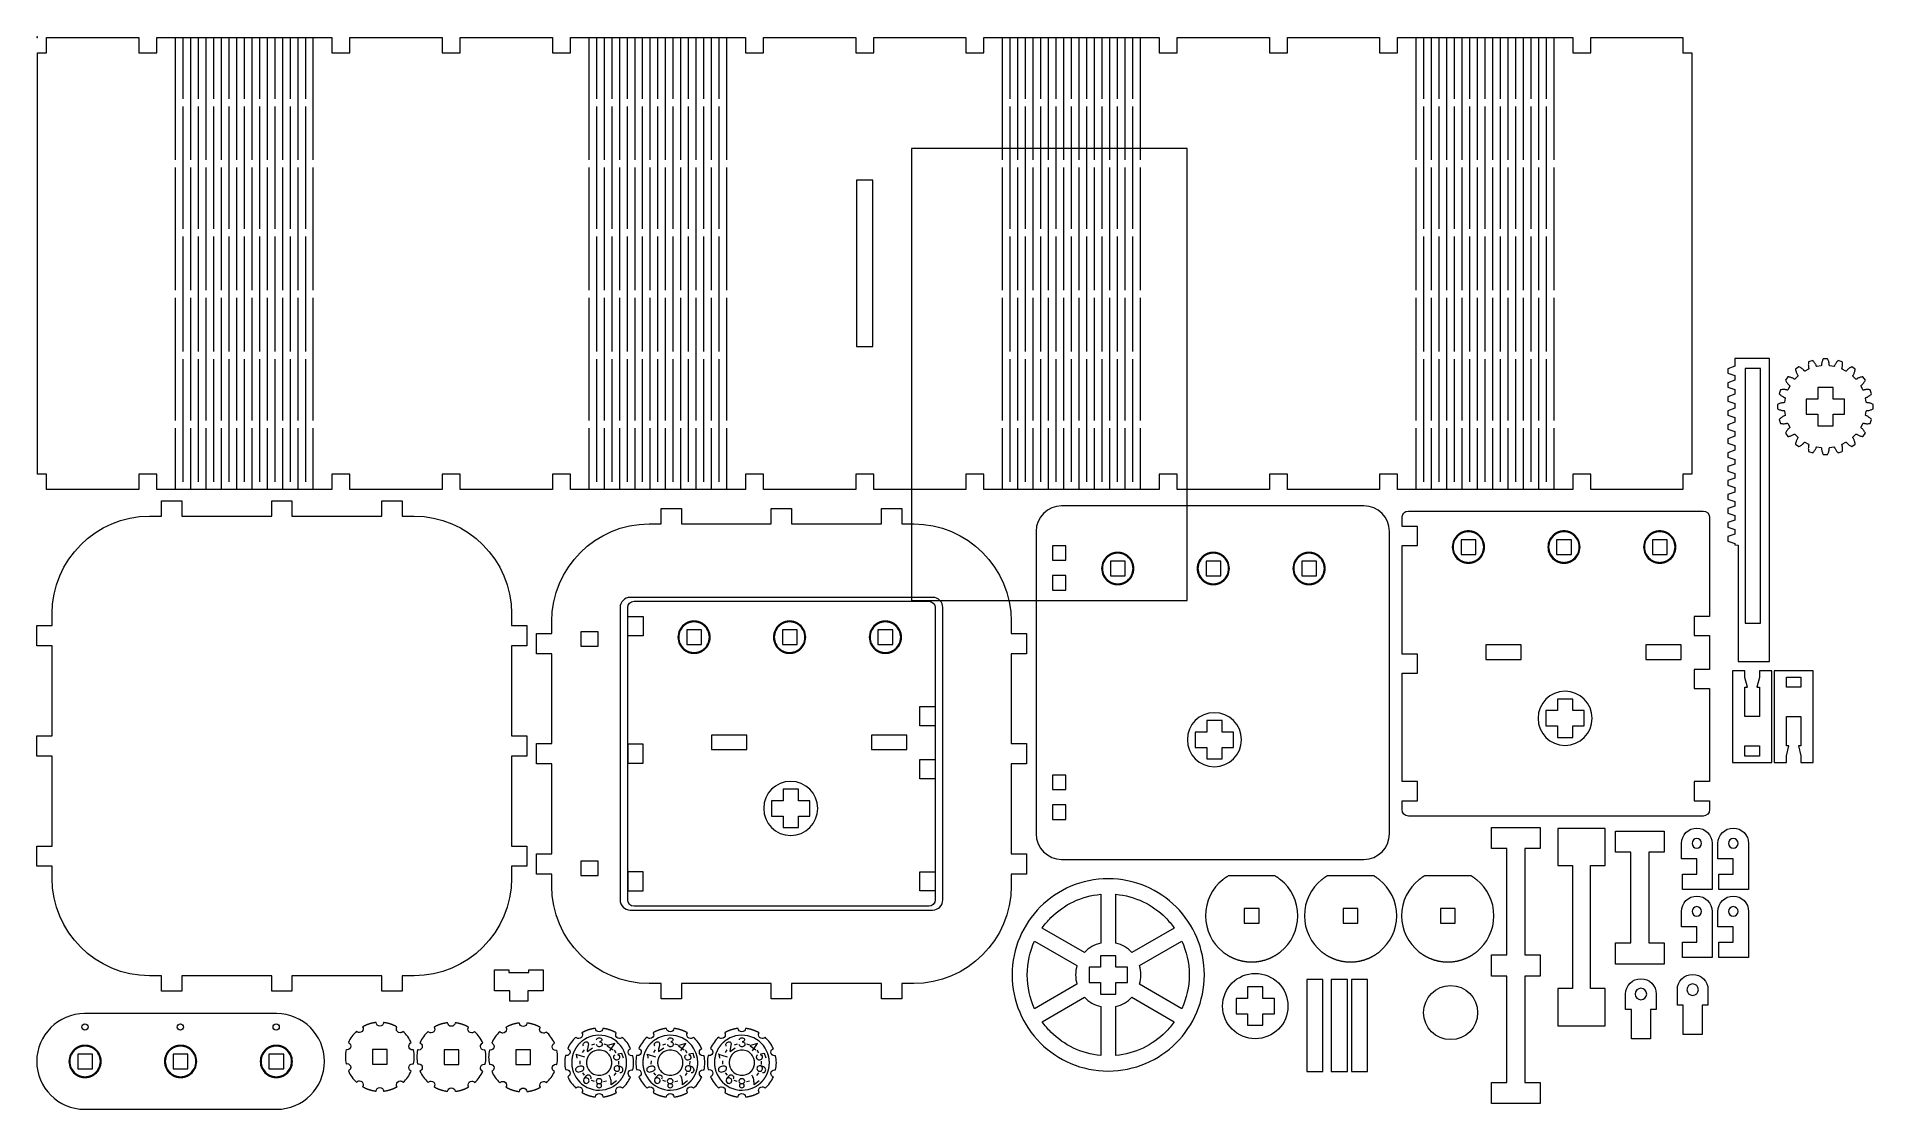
# Model space of a CAD drawing. Header units: millimetres. Extents: x 286 to 766, y 153 to 433.
import ezdxf

# ---------------------------------------------------------------- set-up
doc = ezdxf.new("R2010")
doc.units = ezdxf.units.MM
doc.header["$MEASUREMENT"] = 0
for name, color, linetype in [('a', 7, 'Continuous'), ('c', 7, 'Continuous'), ('layer 1', 7, 'Continuous')]:
    doc.layers.add(name, color=color, linetype=linetype)

msp = doc.modelspace()

# ---------------------------------------------------------------- linework, layer by layer
at = {"layer": 'a', "color": 1, "lineweight": 9}
msp.add_open_spline([(752.0971, 347.4138), (752.0971, 347.4138), (752.1667, 347.4602), (752.1667, 347.4602), (752.1667, 347.4602), (752.1667, 347.4602), (752.1899, 347.5066), (752.1899, 347.5066), (752.1899, 347.5066), (752.1899, 347.5066), (752.2015, 347.553), (752.2015, 347.553), (752.2015, 347.553), (752.2015, 347.553), (752.2131, 347.5994), (752.2131, 347.5994), (752.2131, 347.5994), (752.2131, 347.5994), (752.2131, 347.6922), (752.2131, 347.6922), (752.2131, 347.6922), (752.2131, 347.6922), (752.2247, 347.785), (752.2247, 347.785), (752.2247, 347.785), (752.2247, 347.785), (752.2479, 347.9706), (752.2479, 347.9706), (752.2479, 347.9706), (752.2479, 347.9706), (752.2827, 348.1446), (752.2827, 348.1446), (752.2827, 348.1446), (752.2827, 348.1446), (752.3175, 348.3302), (752.3175, 348.3302), (752.3175, 348.3302), (752.3175, 348.3302), (752.3755, 348.5159), (752.3755, 348.5159), (752.3755, 348.5159), (752.3755, 348.5159), (752.4451, 348.7015), (752.4451, 348.7015), (752.4451, 348.7015), (752.4451, 348.7015), (752.5148, 348.8871), (752.5148, 348.8871), (752.5148, 348.8871), (752.5148, 348.8871), (752.596, 349.0727), (752.596, 349.0727), (752.596, 349.0727), (752.596, 349.0727), (752.6772, 349.2467), (752.6772, 349.2467), (752.6772, 349.2467), (752.6772, 349.2467), (753.8025, 349.2467), (753.8025, 349.2467), (753.8025, 349.2467), (753.8025, 349.2467), (753.8837, 349.0727), (753.8837, 349.0727), (753.8837, 349.0727), (753.8837, 349.0727), (753.965, 348.8871), (753.965, 348.8871), (753.965, 348.8871), (753.965, 348.8871), (754.0346, 348.7015), (754.0346, 348.7015), (754.0346, 348.7015), (754.0346, 348.7015), (754.1042, 348.5159), (754.1042, 348.5159), (754.1042, 348.5159), (754.1042, 348.5159), (754.1622, 348.3302), (754.1622, 348.3302), (754.1622, 348.3302), (754.1622, 348.3302), (754.197, 348.1446), (754.197, 348.1446), (754.197, 348.1446), (754.197, 348.1446), (754.2318, 347.9706), (754.2318, 347.9706), (754.2318, 347.9706), (754.2318, 347.9706), (754.255, 347.785), (754.255, 347.785), (754.255, 347.785), (754.255, 347.785), (754.2666, 347.6922), (754.2666, 347.6922), (754.2666, 347.6922), (754.2666, 347.6922), (754.2666, 347.5994), (754.2666, 347.5994), (754.2666, 347.5994), (754.2666, 347.5994), (754.2782, 347.553), (754.2782, 347.553), (754.2782, 347.553), (754.2782, 347.553), (754.2898, 347.5066), (754.2898, 347.5066), (754.2898, 347.5066), (754.2898, 347.5066), (754.313, 347.4602), (754.313, 347.4602), (754.313, 347.4602), (754.313, 347.4602), (754.3826, 347.4138), (754.3826, 347.4138), (754.3826, 347.4138), (754.3826, 347.4138), (755.4383, 347.2397), (755.4383, 347.2397), (755.4383, 347.2397), (755.4383, 347.2397), (755.5311, 347.2745), (755.5311, 347.2745), (755.5311, 347.2745), (755.5311, 347.2745), (755.5659, 347.3093), (755.5659, 347.3093), (755.5659, 347.3093), (755.5659, 347.3093), (755.5891, 347.3557), (755.5891, 347.3557), (755.5891, 347.3557), (755.5891, 347.3557), (755.6123, 347.3906), (755.6123, 347.3906), (755.6123, 347.3906), (755.6123, 347.3906), (755.6471, 347.4718), (755.6471, 347.4718), (755.6471, 347.4718), (755.6471, 347.4718), (755.6819, 347.5646), (755.6819, 347.5646), (755.6819, 347.5646), (755.6819, 347.5646), (755.7515, 347.727), (755.7515, 347.727), (755.7515, 347.727), (755.7515, 347.727), (755.8443, 347.8894), (755.8443, 347.8894), (755.8443, 347.8894), (755.8443, 347.8894), (755.9487, 348.0518), (755.9487, 348.0518), (755.9487, 348.0518), (755.9487, 348.0518), (756.0531, 348.2026), (756.0531, 348.2026), (756.0531, 348.2026), (756.0531, 348.2026), (756.1691, 348.365), (756.1691, 348.365), (756.1691, 348.365), (756.1691, 348.365), (756.2968, 348.5159), (756.2968, 348.5159), (756.2968, 348.5159), (756.2968, 348.5159), (756.4244, 348.6667), (756.4244, 348.6667), (756.4244, 348.6667), (756.4244, 348.6667), (756.5636, 348.8175), (756.5636, 348.8175), (756.5636, 348.8175), (756.5636, 348.8175), (757.631, 348.4694), (757.631, 348.4694), (757.631, 348.4694), (757.631, 348.4694), (757.6658, 348.2606), (757.6658, 348.2606), (757.6658, 348.2606), (757.6658, 348.2606), (757.6774, 348.0634), (757.6774, 348.0634), (757.6774, 348.0634), (757.6774, 348.0634), (757.689, 347.8662), (757.689, 347.8662), (757.689, 347.8662), (757.689, 347.8662), (757.7006, 347.669), (757.7006, 347.669), (757.7006, 347.669), (757.7006, 347.669), (757.689, 347.4834), (757.689, 347.4834), (757.689, 347.4834), (757.689, 347.4834), (757.6774, 347.2977), (757.6774, 347.2977), (757.6774, 347.2977), (757.6774, 347.2977), (757.6542, 347.1121), (757.6542, 347.1121), (757.6542, 347.1121), (757.6542, 347.1121), (757.6194, 346.9264), (757.6194, 346.9264), (757.6194, 346.9264), (757.6194, 346.9264), (757.5962, 346.8452), (757.5962, 346.8452), (757.5962, 346.8452), (757.5962, 346.8452), (757.573, 346.7524), (757.573, 346.7524), (757.573, 346.7524), (757.573, 346.7524), (757.573, 346.706), (757.573, 346.706), (757.573, 346.706), (757.573, 346.706), (757.5614, 346.6596), (757.5614, 346.6596), (757.5614, 346.6596), (757.5614, 346.6596), (757.573, 346.6132), (757.573, 346.6132), (757.573, 346.6132), (757.573, 346.6132), (757.6194, 346.532), (757.6194, 346.532), (757.6194, 346.532), (757.6194, 346.532), (758.5822, 346.0447), (758.5822, 346.0447), (758.5822, 346.0447), (758.5822, 346.0447), (758.6635, 346.0563), (758.6635, 346.0563), (758.6635, 346.0563), (758.6635, 346.0563), (758.7099, 346.0795), (758.7099, 346.0795), (758.7099, 346.0795), (758.7099, 346.0795), (758.7447, 346.1027), (758.7447, 346.1027), (758.7447, 346.1027), (758.7447, 346.1027), (758.7795, 346.1376), (758.7795, 346.1376), (758.7795, 346.1376), (758.7795, 346.1376), (758.8491, 346.2072), (758.8491, 346.2072), (758.8491, 346.2072), (758.8491, 346.2072), (758.8955, 346.2768), (758.8955, 346.2768), (758.8955, 346.2768), (758.8955, 346.2768), (759.0231, 346.416), (759.0231, 346.416), (759.0231, 346.416), (759.0231, 346.416), (759.1623, 346.5436), (759.1623, 346.5436), (759.1623, 346.5436), (759.1623, 346.5436), (759.3015, 346.6596), (759.3015, 346.6596), (759.3015, 346.6596), (759.3015, 346.6596), (759.4523, 346.7756), (759.4523, 346.7756), (759.4523, 346.7756), (759.4523, 346.7756), (759.6147, 346.8916), (759.6147, 346.8916), (759.6147, 346.8916), (759.6147, 346.8916), (759.7771, 346.996), (759.7771, 346.996), (759.7771, 346.996), (759.7771, 346.996), (759.9512, 347.1005), (759.9512, 347.1005), (759.9512, 347.1005), (759.9512, 347.1005), (760.1368, 347.1933), (760.1368, 347.1933), (760.1368, 347.1933), (760.1368, 347.1933), (761.0417, 346.532), (761.0417, 346.532), (761.0417, 346.532), (761.0417, 346.532), (761.0069, 346.3348), (761.0069, 346.3348), (761.0069, 346.3348), (761.0069, 346.3348), (760.9605, 346.1376), (760.9605, 346.1376), (760.9605, 346.1376), (760.9605, 346.1376), (760.9024, 345.9519), (760.9024, 345.9519), (760.9024, 345.9519), (760.9024, 345.9519), (760.856, 345.7663), (760.856, 345.7663), (760.856, 345.7663), (760.856, 345.7663), (760.7864, 345.5807), (760.7864, 345.5807), (760.7864, 345.5807), (760.7864, 345.5807), (760.7168, 345.4067), (760.7168, 345.4067), (760.7168, 345.4067), (760.7168, 345.4067), (760.6356, 345.2443), (760.6356, 345.2443), (760.6356, 345.2443), (760.6356, 345.2443), (760.5428, 345.0819), (760.5428, 345.0819), (760.5428, 345.0819), (760.5428, 345.0819), (760.4964, 345.0007), (760.4964, 345.0007), (760.4964, 345.0007), (760.4964, 345.0007), (760.45, 344.931), (760.45, 344.931), (760.45, 344.931), (760.45, 344.931), (760.4268, 344.8846), (760.4268, 344.8846), (760.4268, 344.8846), (760.4268, 344.8846), (760.4152, 344.8382), (760.4152, 344.8382), (760.4152, 344.8382), (760.4152, 344.8382), (760.4036, 344.7918), (760.4036, 344.7918), (760.4036, 344.7918), (760.4036, 344.7918), (760.4268, 344.699), (760.4268, 344.699), (760.4268, 344.699), (760.4268, 344.699), (761.1925, 343.945), (761.1925, 343.945), (761.1925, 343.945), (761.1925, 343.945), (761.2737, 343.9218), (761.2737, 343.9218), (761.2737, 343.9218), (761.2737, 343.9218), (761.3202, 343.9334), (761.3202, 343.9334), (761.3202, 343.9334), (761.3202, 343.9334), (761.3666, 343.945), (761.3666, 343.945), (761.3666, 343.945), (761.3666, 343.945), (761.413, 343.9682), (761.413, 343.9682), (761.413, 343.9682), (761.413, 343.9682), (761.4942, 344.0146), (761.4942, 344.0146), (761.4942, 344.0146), (761.4942, 344.0146), (761.5638, 344.061), (761.5638, 344.061), (761.5638, 344.061), (761.5638, 344.061), (761.7262, 344.1538), (761.7262, 344.1538), (761.7262, 344.1538), (761.7262, 344.1538), (761.8886, 344.235), (761.8886, 344.235), (761.8886, 344.235), (761.8886, 344.235), (762.0626, 344.3046), (762.0626, 344.3046), (762.0626, 344.3046), (762.0626, 344.3046), (762.2483, 344.3626), (762.2483, 344.3626), (762.2483, 344.3626), (762.2483, 344.3626), (762.4339, 344.4206), (762.4339, 344.4206), (762.4339, 344.4206), (762.4339, 344.4206), (762.6195, 344.4786), (762.6195, 344.4786), (762.6195, 344.4786), (762.6195, 344.4786), (762.8167, 344.5134), (762.8167, 344.5134), (762.8167, 344.5134), (762.8167, 344.5134), (763.0255, 344.5482), (763.0255, 344.5482), (763.0255, 344.5482), (763.0255, 344.5482), (763.6752, 343.6433), (763.6752, 343.6433), (763.6752, 343.6433), (763.6752, 343.6433), (763.5824, 343.4693), (763.5824, 343.4693), (763.5824, 343.4693), (763.5824, 343.4693), (763.478, 343.2953), (763.478, 343.2953), (763.478, 343.2953), (763.478, 343.2953), (763.3736, 343.1329), (763.3736, 343.1329), (763.3736, 343.1329), (763.3736, 343.1329), (763.2575, 342.9704), (763.2575, 342.9704), (763.2575, 342.9704), (763.2575, 342.9704), (763.1415, 342.8196), (763.1415, 342.8196), (763.1415, 342.8196), (763.1415, 342.8196), (763.0255, 342.6688), (763.0255, 342.6688), (763.0255, 342.6688), (763.0255, 342.6688), (762.8979, 342.5411), (762.8979, 342.5411), (762.8979, 342.5411), (762.8979, 342.5411), (762.7587, 342.4135), (762.7587, 342.4135), (762.7587, 342.4135), (762.7587, 342.4135), (762.6891, 342.3555), (762.6891, 342.3555), (762.6891, 342.3555), (762.6891, 342.3555), (762.6195, 342.2975), (762.6195, 342.2975), (762.6195, 342.2975), (762.6195, 342.2975), (762.5963, 342.2627), (762.5963, 342.2627), (762.5963, 342.2627), (762.5963, 342.2627), (762.5615, 342.2279), (762.5615, 342.2279), (762.5615, 342.2279), (762.5615, 342.2279), (762.5383, 342.1815), (762.5383, 342.1815), (762.5383, 342.1815), (762.5383, 342.1815), (762.5383, 342.0887), (762.5383, 342.0887), (762.5383, 342.0887), (762.5383, 342.0887), (763.0255, 341.1374), (763.0255, 341.1374), (763.0255, 341.1374), (763.0255, 341.1374), (763.0951, 341.091), (763.0951, 341.091), (763.0951, 341.091), (763.0951, 341.091), (763.1415, 341.0794), (763.1415, 341.0794), (763.1415, 341.0794), (763.1415, 341.0794), (763.1879, 341.0794), (763.1879, 341.0794), (763.1879, 341.0794), (763.1879, 341.0794), (763.2343, 341.091), (763.2343, 341.091), (763.2343, 341.091), (763.2343, 341.091), (763.3271, 341.1026), (763.3271, 341.1026), (763.3271, 341.1026), (763.3271, 341.1026), (763.42, 341.1258), (763.42, 341.1258), (763.42, 341.1258), (763.42, 341.1258), (763.594, 341.1722), (763.594, 341.1722), (763.594, 341.1722), (763.594, 341.1722), (763.7796, 341.1954), (763.7796, 341.1954), (763.7796, 341.1954), (763.7796, 341.1954), (763.9652, 341.207), (763.9652, 341.207), (763.9652, 341.207), (763.9652, 341.207), (764.1624, 341.207), (764.1624, 341.207), (764.1624, 341.207), (764.1624, 341.207), (764.348, 341.207), (764.348, 341.207), (764.348, 341.207), (764.348, 341.207), (764.5453, 341.1954), (764.5453, 341.1954), (764.5453, 341.1954), (764.5453, 341.1954), (764.7541, 341.1722), (764.7541, 341.1722), (764.7541, 341.1722), (764.7541, 341.1722), (764.9513, 341.149), (764.9513, 341.149), (764.9513, 341.149), (764.9513, 341.149), (765.2993, 340.0817), (765.2993, 340.0817), (765.2993, 340.0817), (765.2993, 340.0817), (765.1485, 339.9425), (765.1485, 339.9425), (765.1485, 339.9425), (765.1485, 339.9425), (764.9977, 339.8149), (764.9977, 339.8149), (764.9977, 339.8149), (764.9977, 339.8149), (764.8469, 339.6873), (764.8469, 339.6873), (764.8469, 339.6873), (764.8469, 339.6873), (764.6961, 339.5713), (764.6961, 339.5713), (764.6961, 339.5713), (764.6961, 339.5713), (764.5336, 339.4553), (764.5336, 339.4553), (764.5336, 339.4553), (764.5336, 339.4553), (764.3712, 339.3625), (764.3712, 339.3625), (764.3712, 339.3625), (764.3712, 339.3625), (764.2088, 339.2697), (764.2088, 339.2697), (764.2088, 339.2697), (764.2088, 339.2697), (764.0464, 339.2001), (764.0464, 339.2001), (764.0464, 339.2001), (764.0464, 339.2001), (763.9652, 339.1653), (763.9652, 339.1653), (763.9652, 339.1653), (763.9652, 339.1653), (763.8724, 339.1305), (763.8724, 339.1305), (763.8724, 339.1305), (763.8724, 339.1305), (763.8376, 339.1073), (763.8376, 339.1073), (763.8376, 339.1073), (763.8376, 339.1073), (763.7912, 339.0725), (763.7912, 339.0725), (763.7912, 339.0725), (763.7912, 339.0725), (763.7564, 339.0377), (763.7564, 339.0377), (763.7564, 339.0377), (763.7564, 339.0377), (763.7332, 338.9564), (763.7332, 338.9564), (763.7332, 338.9564), (763.7332, 338.9564), (763.8956, 337.9007), (763.8956, 337.9007), (763.8956, 337.9007), (763.8956, 337.9007), (763.9536, 337.831), (763.9536, 337.831), (763.9536, 337.831), (763.9536, 337.831), (764, 337.8078), (764, 337.8078), (764, 337.8078), (764, 337.8078), (764.0464, 337.7962), (764.0464, 337.7962), (764.0464, 337.7962), (764.0464, 337.7962), (764.0928, 337.7846), (764.0928, 337.7846), (764.0928, 337.7846), (764.0928, 337.7846), (764.174, 337.773), (764.174, 337.773), (764.174, 337.773), (764.174, 337.773), (764.2668, 337.773), (764.2668, 337.773), (764.2668, 337.773), (764.2668, 337.773), (764.4524, 337.7498), (764.4524, 337.7498), (764.4524, 337.7498), (764.4524, 337.7498), (764.6381, 337.715), (764.6381, 337.715), (764.6381, 337.715), (764.6381, 337.715), (764.8121, 337.6686), (764.8121, 337.6686), (764.8121, 337.6686), (764.8121, 337.6686), (764.9977, 337.6222), (764.9977, 337.6222), (764.9977, 337.6222), (764.9977, 337.6222), (765.1833, 337.5526), (765.1833, 337.5526), (765.1833, 337.5526), (765.1833, 337.5526), (765.369, 337.483), (765.369, 337.483), (765.369, 337.483), (765.369, 337.483), (765.5546, 337.4018), (765.5546, 337.4018), (765.5546, 337.4018), (765.5546, 337.4018), (765.7403, 337.3206), (765.7403, 337.3206), (765.7403, 337.3206), (765.7403, 337.3206), (765.7403, 336.1953), (765.7403, 336.1953), (765.7403, 336.1953), (765.7403, 336.1953), (765.5546, 336.1025), (765.5546, 336.1025), (765.5546, 336.1025), (765.5546, 336.1025), (765.369, 336.0329), (765.369, 336.0329), (765.369, 336.0329), (765.369, 336.0329), (765.1833, 335.9517), (765.1833, 335.9517), (765.1833, 335.9517), (765.1833, 335.9517), (764.9977, 335.8937), (764.9977, 335.8937), (764.9977, 335.8937), (764.9977, 335.8937), (764.8121, 335.8357), (764.8121, 335.8357), (764.8121, 335.8357), (764.8121, 335.8357), (764.6381, 335.7893), (764.6381, 335.7893), (764.6381, 335.7893), (764.6381, 335.7893), (764.4524, 335.7545), (764.4524, 335.7545), (764.4524, 335.7545), (764.4524, 335.7545), (764.2668, 335.7429), (764.2668, 335.7429), (764.2668, 335.7429), (764.2668, 335.7429), (764.174, 335.7313), (764.174, 335.7313), (764.174, 335.7313), (764.174, 335.7313), (764.0928, 335.7197), (764.0928, 335.7197), (764.0928, 335.7197), (764.0928, 335.7197), (764.0464, 335.7197), (764.0464, 335.7197), (764.0464, 335.7197), (764.0464, 335.7197), (764, 335.6965), (764, 335.6965), (764, 335.6965), (764, 335.6965), (763.9536, 335.6733), (763.9536, 335.6733), (763.9536, 335.6733), (763.9536, 335.6733), (763.8956, 335.6037), (763.8956, 335.6037), (763.8956, 335.6037), (763.8956, 335.6037), (763.7332, 334.5479), (763.7332, 334.5479), (763.7332, 334.5479), (763.7332, 334.5479), (763.7564, 334.4667), (763.7564, 334.4667), (763.7564, 334.4667), (763.7564, 334.4667), (763.7912, 334.4319), (763.7912, 334.4319), (763.7912, 334.4319), (763.7912, 334.4319), (763.8376, 334.4087), (763.8376, 334.4087), (763.8376, 334.4087), (763.8376, 334.4087), (763.8724, 334.3855), (763.8724, 334.3855), (763.8724, 334.3855), (763.8724, 334.3855), (763.9652, 334.3507), (763.9652, 334.3507), (763.9652, 334.3507), (763.9652, 334.3507), (764.0464, 334.3159), (764.0464, 334.3159), (764.0464, 334.3159), (764.0464, 334.3159), (764.2088, 334.2347), (764.2088, 334.2347), (764.2088, 334.2347), (764.2088, 334.2347), (764.3712, 334.1534), (764.3712, 334.1534), (764.3712, 334.1534), (764.3712, 334.1534), (764.5336, 334.049), (764.5336, 334.049), (764.5336, 334.049), (764.5336, 334.049), (764.6961, 333.9446), (764.6961, 333.9446), (764.6961, 333.9446), (764.6961, 333.9446), (764.8469, 333.8286), (764.8469, 333.8286), (764.8469, 333.8286), (764.8469, 333.8286), (764.9977, 333.701), (764.9977, 333.701), (764.9977, 333.701), (764.9977, 333.701), (765.1485, 333.5618), (765.1485, 333.5618), (765.1485, 333.5618), (765.1485, 333.5618), (765.2993, 333.4226), (765.2993, 333.4226), (765.2993, 333.4226), (765.2993, 333.4226), (764.9513, 332.3553), (764.9513, 332.3553), (764.9513, 332.3553), (764.9513, 332.3553), (764.7541, 332.3321), (764.7541, 332.3321), (764.7541, 332.3321), (764.7541, 332.3321), (764.5453, 332.3205), (764.5453, 332.3205), (764.5453, 332.3205), (764.5453, 332.3205), (764.348, 332.3089), (764.348, 332.3089), (764.348, 332.3089), (764.348, 332.3089), (764.1624, 332.2973), (764.1624, 332.2973), (764.1624, 332.2973), (764.1624, 332.2973), (763.9652, 332.3089), (763.9652, 332.3089), (763.9652, 332.3089), (763.9652, 332.3089), (763.7796, 332.3205), (763.7796, 332.3205), (763.7796, 332.3205), (763.7796, 332.3205), (763.594, 332.3437), (763.594, 332.3437), (763.594, 332.3437), (763.594, 332.3437), (763.42, 332.3785), (763.42, 332.3785), (763.42, 332.3785), (763.42, 332.3785), (763.3271, 332.4017), (763.3271, 332.4017), (763.3271, 332.4017), (763.3271, 332.4017), (763.2343, 332.4249), (763.2343, 332.4249), (763.2343, 332.4249), (763.2343, 332.4249), (763.1879, 332.4249), (763.1879, 332.4249), (763.1879, 332.4249), (763.1879, 332.4249), (763.1415, 332.4249), (763.1415, 332.4249), (763.1415, 332.4249), (763.1415, 332.4249), (763.0951, 332.4249), (763.0951, 332.4249), (763.0951, 332.4249), (763.0951, 332.4249), (763.0255, 332.3669), (763.0255, 332.3669), (763.0255, 332.3669), (763.0255, 332.3669), (762.5383, 331.4156), (762.5383, 331.4156), (762.5383, 331.4156), (762.5383, 331.4156), (762.5383, 331.3344), (762.5383, 331.3344), (762.5383, 331.3344), (762.5383, 331.3344), (762.5615, 331.288), (762.5615, 331.288), (762.5615, 331.288), (762.5615, 331.288), (762.5963, 331.2416), (762.5963, 331.2416), (762.5963, 331.2416), (762.5963, 331.2416), (762.6195, 331.2068), (762.6195, 331.2068), (762.6195, 331.2068), (762.6195, 331.2068), (762.6891, 331.1488), (762.6891, 331.1488), (762.6891, 331.1488), (762.6891, 331.1488), (762.7587, 331.0908), (762.7587, 331.0908), (762.7587, 331.0908), (762.7587, 331.0908), (762.8979, 330.9748), (762.8979, 330.9748), (762.8979, 330.9748), (762.8979, 330.9748), (763.0255, 330.8356), (763.0255, 330.8356), (763.0255, 330.8356), (763.0255, 330.8356), (763.1415, 330.6963), (763.1415, 330.6963), (763.1415, 330.6963), (763.1415, 330.6963), (763.2575, 330.5455), (763.2575, 330.5455), (763.2575, 330.5455), (763.2575, 330.5455), (763.3736, 330.3831), (763.3736, 330.3831), (763.3736, 330.3831), (763.3736, 330.3831), (763.478, 330.2091), (763.478, 330.2091), (763.478, 330.2091), (763.478, 330.2091), (763.5824, 330.0466), (763.5824, 330.0466), (763.5824, 330.0466), (763.5824, 330.0466), (763.6752, 329.861), (763.6752, 329.861), (763.6752, 329.861), (763.6752, 329.861), (763.0255, 328.9561), (763.0255, 328.9561), (763.0255, 328.9561), (763.0255, 328.9561), (762.8167, 328.9909), (762.8167, 328.9909), (762.8167, 328.9909), (762.8167, 328.9909), (762.6195, 329.0373), (762.6195, 329.0373), (762.6195, 329.0373), (762.6195, 329.0373), (762.4339, 329.0837), (762.4339, 329.0837), (762.4339, 329.0837), (762.4339, 329.0837), (762.2483, 329.1417), (762.2483, 329.1417), (762.2483, 329.1417), (762.2483, 329.1417), (762.0626, 329.2113), (762.0626, 329.2113), (762.0626, 329.2113), (762.0626, 329.2113), (761.8886, 329.2809), (761.8886, 329.2809), (761.8886, 329.2809), (761.8886, 329.2809), (761.7262, 329.3621), (761.7262, 329.3621), (761.7262, 329.3621), (761.7262, 329.3621), (761.5638, 329.4433), (761.5638, 329.4433), (761.5638, 329.4433), (761.5638, 329.4433), (761.4942, 329.5013), (761.4942, 329.5013), (761.4942, 329.5013), (761.4942, 329.5013), (761.413, 329.5477), (761.413, 329.5477), (761.413, 329.5477), (761.413, 329.5477), (761.3666, 329.5593), (761.3666, 329.5593), (761.3666, 329.5593), (761.3666, 329.5593), (761.3202, 329.5826), (761.3202, 329.5826), (761.3202, 329.5826), (761.3202, 329.5826), (761.2737, 329.5942), (761.2737, 329.5942), (761.2737, 329.5942), (761.2737, 329.5942), (761.1925, 329.5593), (761.1925, 329.5593), (761.1925, 329.5593), (761.1925, 329.5593), (760.4268, 328.8053), (760.4268, 328.8053), (760.4268, 328.8053), (760.4268, 328.8053), (760.4036, 328.7241), (760.4036, 328.7241), (760.4036, 328.7241), (760.4036, 328.7241), (760.4152, 328.6777), (760.4152, 328.6777), (760.4152, 328.6777), (760.4152, 328.6777), (760.4268, 328.6313), (760.4268, 328.6313), (760.4268, 328.6313), (760.4268, 328.6313), (760.45, 328.5849), (760.45, 328.5849), (760.45, 328.5849), (760.45, 328.5849), (760.4964, 328.5037), (760.4964, 328.5037), (760.4964, 328.5037), (760.4964, 328.5037), (760.5428, 328.4341), (760.5428, 328.4341), (760.5428, 328.4341), (760.5428, 328.4341), (760.6356, 328.2716), (760.6356, 328.2716), (760.6356, 328.2716), (760.6356, 328.2716), (760.7168, 328.0976), (760.7168, 328.0976), (760.7168, 328.0976), (760.7168, 328.0976), (760.7864, 327.9236), (760.7864, 327.9236), (760.7864, 327.9236), (760.7864, 327.9236), (760.856, 327.7496), (760.856, 327.7496), (760.856, 327.7496), (760.856, 327.7496), (760.9024, 327.564), (760.9024, 327.564), (760.9024, 327.564), (760.9024, 327.564), (760.9605, 327.3668), (760.9605, 327.3668), (760.9605, 327.3668), (760.9605, 327.3668), (761.0069, 327.1695), (761.0069, 327.1695), (761.0069, 327.1695), (761.0069, 327.1695), (761.0417, 326.9723), (761.0417, 326.9723), (761.0417, 326.9723), (761.0417, 326.9723), (760.1368, 326.3111), (760.1368, 326.3111), (760.1368, 326.3111), (760.1368, 326.3111), (759.9512, 326.4155), (759.9512, 326.4155), (759.9512, 326.4155), (759.9512, 326.4155), (759.7771, 326.5199), (759.7771, 326.5199), (759.7771, 326.5199), (759.7771, 326.5199), (759.6147, 326.6243), (759.6147, 326.6243), (759.6147, 326.6243), (759.6147, 326.6243), (759.4523, 326.7287), (759.4523, 326.7287), (759.4523, 326.7287), (759.4523, 326.7287), (759.3015, 326.8447), (759.3015, 326.8447), (759.3015, 326.8447), (759.3015, 326.8447), (759.1623, 326.9723), (759.1623, 326.9723), (759.1623, 326.9723), (759.1623, 326.9723), (759.0231, 327.0999), (759.0231, 327.0999), (759.0231, 327.0999), (759.0231, 327.0999), (758.8955, 327.2392), (758.8955, 327.2392), (758.8955, 327.2392), (758.8955, 327.2392), (758.8491, 327.3088), (758.8491, 327.3088), (758.8491, 327.3088), (758.8491, 327.3088), (758.7795, 327.3668), (758.7795, 327.3668), (758.7795, 327.3668), (758.7795, 327.3668), (758.7447, 327.4016), (758.7447, 327.4016), (758.7447, 327.4016), (758.7447, 327.4016), (758.7099, 327.4364), (758.7099, 327.4364), (758.7099, 327.4364), (758.7099, 327.4364), (758.6635, 327.4596), (758.6635, 327.4596), (758.6635, 327.4596), (758.6635, 327.4596), (758.5822, 327.4596), (758.5822, 327.4596), (758.5822, 327.4596), (758.5822, 327.4596), (757.6194, 326.9723), (757.6194, 326.9723), (757.6194, 326.9723), (757.6194, 326.9723), (757.573, 326.9027), (757.573, 326.9027), (757.573, 326.9027), (757.573, 326.9027), (757.5614, 326.8447), (757.5614, 326.8447), (757.5614, 326.8447), (757.5614, 326.8447), (757.573, 326.7983), (757.573, 326.7983), (757.573, 326.7983), (757.573, 326.7983), (757.573, 326.7519), (757.573, 326.7519), (757.573, 326.7519), (757.573, 326.7519), (757.5962, 326.6707), (757.5962, 326.6707), (757.5962, 326.6707), (757.5962, 326.6707), (757.6194, 326.5779), (757.6194, 326.5779), (757.6194, 326.5779), (757.6194, 326.5779), (757.6542, 326.4039), (757.6542, 326.4039), (757.6542, 326.4039), (757.6542, 326.4039), (757.6774, 326.2183), (757.6774, 326.2183), (757.6774, 326.2183), (757.6774, 326.2183), (757.689, 326.0326), (757.689, 326.0326), (757.689, 326.0326), (757.689, 326.0326), (757.7006, 325.8354), (757.7006, 325.8354), (757.7006, 325.8354), (757.7006, 325.8354), (757.689, 325.6381), (757.689, 325.6381), (757.689, 325.6381), (757.689, 325.6381), (757.6774, 325.4409), (757.6774, 325.4409), (757.6774, 325.4409), (757.6774, 325.4409), (757.6658, 325.2437), (757.6658, 325.2437), (757.6658, 325.2437), (757.6658, 325.2437), (757.631, 325.0465), (757.631, 325.0465), (757.631, 325.0465), (757.631, 325.0465), (756.5636, 324.6984), (756.5636, 324.6984), (756.5636, 324.6984), (756.5636, 324.6984), (756.4244, 324.8493), (756.4244, 324.8493), (756.4244, 324.8493), (756.4244, 324.8493), (756.2968, 325.0001), (756.2968, 325.0001), (756.2968, 325.0001), (756.2968, 325.0001), (756.1691, 325.1509), (756.1691, 325.1509), (756.1691, 325.1509), (756.1691, 325.1509), (756.0531, 325.3017), (756.0531, 325.3017), (756.0531, 325.3017), (756.0531, 325.3017), (755.9487, 325.4641), (755.9487, 325.4641), (755.9487, 325.4641), (755.9487, 325.4641), (755.8443, 325.6265), (755.8443, 325.6265), (755.8443, 325.6265), (755.8443, 325.6265), (755.7515, 325.789), (755.7515, 325.789), (755.7515, 325.789), (755.7515, 325.789), (755.6819, 325.9514), (755.6819, 325.9514), (755.6819, 325.9514), (755.6819, 325.9514), (755.6471, 326.0326), (755.6471, 326.0326), (755.6471, 326.0326), (755.6471, 326.0326), (755.6123, 326.1138), (755.6123, 326.1138), (755.6123, 326.1138), (755.6123, 326.1138), (755.5891, 326.1603), (755.5891, 326.1603), (755.5891, 326.1603), (755.5891, 326.1603), (755.5659, 326.1951), (755.5659, 326.1951), (755.5659, 326.1951), (755.5659, 326.1951), (755.5311, 326.2415), (755.5311, 326.2415), (755.5311, 326.2415), (755.5311, 326.2415), (755.4383, 326.2647), (755.4383, 326.2647), (755.4383, 326.2647), (755.4383, 326.2647), (754.3826, 326.1022), (754.3826, 326.1022), (754.3826, 326.1022), (754.3826, 326.1022), (754.313, 326.0442), (754.313, 326.0442), (754.313, 326.0442), (754.313, 326.0442), (754.2898, 325.9978), (754.2898, 325.9978), (754.2898, 325.9978), (754.2898, 325.9978), (754.2782, 325.9514), (754.2782, 325.9514), (754.2782, 325.9514), (754.2782, 325.9514), (754.2666, 325.905), (754.2666, 325.905), (754.2666, 325.905), (754.2666, 325.905), (754.2666, 325.8122), (754.2666, 325.8122), (754.2666, 325.8122), (754.2666, 325.8122), (754.255, 325.7193), (754.255, 325.7193), (754.255, 325.7193), (754.255, 325.7193), (754.2318, 325.5453), (754.2318, 325.5453), (754.2318, 325.5453), (754.2318, 325.5453), (754.197, 325.3597), (754.197, 325.3597), (754.197, 325.3597), (754.197, 325.3597), (754.1622, 325.1741), (754.1622, 325.1741), (754.1622, 325.1741), (754.1622, 325.1741), (754.1042, 324.9885), (754.1042, 324.9885), (754.1042, 324.9885), (754.1042, 324.9885), (754.0346, 324.8144), (754.0346, 324.8144), (754.0346, 324.8144), (754.0346, 324.8144), (753.965, 324.6288), (753.965, 324.6288), (753.965, 324.6288), (753.965, 324.6288), (753.8837, 324.4432), (753.8837, 324.4432), (753.8837, 324.4432), (753.8837, 324.4432), (753.8025, 324.2576), (753.8025, 324.2576), (753.8025, 324.2576), (753.8025, 324.2576), (752.6772, 324.2576), (752.6772, 324.2576), (752.6772, 324.2576), (752.6772, 324.2576), (752.596, 324.4432), (752.596, 324.4432), (752.596, 324.4432), (752.596, 324.4432), (752.5148, 324.6288), (752.5148, 324.6288), (752.5148, 324.6288), (752.5148, 324.6288), (752.4451, 324.8144), (752.4451, 324.8144), (752.4451, 324.8144), (752.4451, 324.8144), (752.3755, 324.9885), (752.3755, 324.9885), (752.3755, 324.9885), (752.3755, 324.9885), (752.3175, 325.1741), (752.3175, 325.1741), (752.3175, 325.1741), (752.3175, 325.1741), (752.2827, 325.3597), (752.2827, 325.3597), (752.2827, 325.3597), (752.2827, 325.3597), (752.2479, 325.5453), (752.2479, 325.5453), (752.2479, 325.5453), (752.2479, 325.5453), (752.2247, 325.7193), (752.2247, 325.7193), (752.2247, 325.7193), (752.2247, 325.7193), (752.2131, 325.8122), (752.2131, 325.8122), (752.2131, 325.8122), (752.2131, 325.8122), (752.2131, 325.905), (752.2131, 325.905), (752.2131, 325.905), (752.2131, 325.905), (752.2015, 325.9514), (752.2015, 325.9514), (752.2015, 325.9514), (752.2015, 325.9514), (752.1899, 325.9978), (752.1899, 325.9978), (752.1899, 325.9978), (752.1899, 325.9978), (752.1667, 326.0442), (752.1667, 326.0442), (752.1667, 326.0442), (752.1667, 326.0442), (752.0971, 326.1022), (752.0971, 326.1022), (752.0971, 326.1022), (752.0971, 326.1022), (751.0414, 326.2647), (751.0414, 326.2647), (751.0414, 326.2647), (751.0414, 326.2647), (750.9486, 326.2415), (750.9486, 326.2415), (750.9486, 326.2415), (750.9486, 326.2415), (750.9138, 326.1951), (750.9138, 326.1951), (750.9138, 326.1951), (750.9138, 326.1951), (750.8906, 326.1603), (750.8906, 326.1603), (750.8906, 326.1603), (750.8906, 326.1603), (750.8674, 326.1138), (750.8674, 326.1138), (750.8674, 326.1138), (750.8674, 326.1138), (750.8326, 326.0326), (750.8326, 326.0326), (750.8326, 326.0326), (750.8326, 326.0326), (750.7978, 325.9514), (750.7978, 325.9514), (750.7978, 325.9514), (750.7978, 325.9514), (750.7282, 325.789), (750.7282, 325.789), (750.7282, 325.789), (750.7282, 325.789), (750.6354, 325.6265), (750.6354, 325.6265), (750.6354, 325.6265), (750.6354, 325.6265), (750.531, 325.4641), (750.531, 325.4641), (750.531, 325.4641), (750.531, 325.4641), (750.4266, 325.3017), (750.4266, 325.3017), (750.4266, 325.3017), (750.4266, 325.3017), (750.3105, 325.1509), (750.3105, 325.1509), (750.3105, 325.1509), (750.3105, 325.1509), (750.1829, 325.0001), (750.1829, 325.0001), (750.1829, 325.0001), (750.1829, 325.0001), (750.0553, 324.8493), (750.0553, 324.8493), (750.0553, 324.8493), (750.0553, 324.8493), (749.9161, 324.6984), (749.9161, 324.6984), (749.9161, 324.6984), (749.9161, 324.6984), (748.8488, 325.0465), (748.8488, 325.0465), (748.8488, 325.0465), (748.8488, 325.0465), (748.814, 325.2437), (748.814, 325.2437), (748.814, 325.2437), (748.814, 325.2437), (748.8024, 325.4409), (748.8024, 325.4409), (748.8024, 325.4409), (748.8024, 325.4409), (748.7908, 325.6381), (748.7908, 325.6381), (748.7908, 325.6381), (748.7908, 325.6381), (748.7792, 325.8354), (748.7792, 325.8354), (748.7792, 325.8354), (748.7792, 325.8354), (748.7908, 326.0326), (748.7908, 326.0326), (748.7908, 326.0326), (748.7908, 326.0326), (748.8024, 326.2183), (748.8024, 326.2183), (748.8024, 326.2183), (748.8024, 326.2183), (748.8256, 326.4039), (748.8256, 326.4039), (748.8256, 326.4039), (748.8256, 326.4039), (748.8604, 326.5779), (748.8604, 326.5779), (748.8604, 326.5779), (748.8604, 326.5779), (748.8836, 326.6707), (748.8836, 326.6707), (748.8836, 326.6707), (748.8836, 326.6707), (748.9068, 326.7519), (748.9068, 326.7519), (748.9068, 326.7519), (748.9068, 326.7519), (748.9068, 326.7983), (748.9068, 326.7983), (748.9068, 326.7983), (748.9068, 326.7983), (748.9184, 326.8447), (748.9184, 326.8447), (748.9184, 326.8447), (748.9184, 326.8447), (748.9068, 326.9027), (748.9068, 326.9027), (748.9068, 326.9027), (748.9068, 326.9027), (748.8604, 326.9723), (748.8604, 326.9723), (748.8604, 326.9723), (748.8604, 326.9723), (747.8974, 327.4596), (747.8974, 327.4596), (747.8974, 327.4596), (747.8974, 327.4596), (747.8162, 327.4596), (747.8162, 327.4596), (747.8162, 327.4596), (747.8162, 327.4596), (747.7698, 327.4364), (747.7698, 327.4364), (747.7698, 327.4364), (747.7698, 327.4364), (747.735, 327.4016), (747.735, 327.4016), (747.735, 327.4016), (747.735, 327.4016), (747.7002, 327.3668), (747.7002, 327.3668), (747.7002, 327.3668), (747.7002, 327.3668), (747.6306, 327.3088), (747.6306, 327.3088), (747.6306, 327.3088), (747.6306, 327.3088), (747.5842, 327.2392), (747.5842, 327.2392), (747.5842, 327.2392), (747.5842, 327.2392), (747.4566, 327.0999), (747.4566, 327.0999), (747.4566, 327.0999), (747.4566, 327.0999), (747.3174, 326.9723), (747.3174, 326.9723), (747.3174, 326.9723), (747.3174, 326.9723), (747.1782, 326.8447), (747.1782, 326.8447), (747.1782, 326.8447), (747.1782, 326.8447), (747.0274, 326.7287), (747.0274, 326.7287), (747.0274, 326.7287), (747.0274, 326.7287), (746.865, 326.6243), (746.865, 326.6243), (746.865, 326.6243), (746.865, 326.6243), (746.7025, 326.5199), (746.7025, 326.5199), (746.7025, 326.5199), (746.7025, 326.5199), (746.5285, 326.4155), (746.5285, 326.4155), (746.5285, 326.4155), (746.5285, 326.4155), (746.3429, 326.3111), (746.3429, 326.3111), (746.3429, 326.3111), (746.3429, 326.3111), (745.438, 326.9723), (745.438, 326.9723), (745.438, 326.9723), (745.438, 326.9723), (745.4728, 327.1695), (745.4728, 327.1695), (745.4728, 327.1695), (745.4728, 327.1695), (745.5192, 327.3668), (745.5192, 327.3668), (745.5192, 327.3668), (745.5192, 327.3668), (745.5772, 327.564), (745.5772, 327.564), (745.5772, 327.564), (745.5772, 327.564), (745.6237, 327.7496), (745.6237, 327.7496), (745.6237, 327.7496), (745.6237, 327.7496), (745.6933, 327.9236), (745.6933, 327.9236), (745.6933, 327.9236), (745.6933, 327.9236), (745.7629, 328.0976), (745.7629, 328.0976), (745.7629, 328.0976), (745.7629, 328.0976), (745.8441, 328.2716), (745.8441, 328.2716), (745.8441, 328.2716), (745.8441, 328.2716), (745.9369, 328.4341), (745.9369, 328.4341), (745.9369, 328.4341), (745.9369, 328.4341), (745.9833, 328.5037), (745.9833, 328.5037), (745.9833, 328.5037), (745.9833, 328.5037), (746.0297, 328.5849), (746.0297, 328.5849), (746.0297, 328.5849), (746.0297, 328.5849), (746.0529, 328.6313), (746.0529, 328.6313), (746.0529, 328.6313), (746.0529, 328.6313), (746.0645, 328.6777), (746.0645, 328.6777), (746.0645, 328.6777), (746.0645, 328.6777), (746.0761, 328.7241), (746.0761, 328.7241), (746.0761, 328.7241), (746.0761, 328.7241), (746.0529, 328.8053), (746.0529, 328.8053), (746.0529, 328.8053), (746.0529, 328.8053), (745.2872, 329.5593), (745.2872, 329.5593), (745.2872, 329.5593), (745.2872, 329.5593), (745.206, 329.5942), (745.206, 329.5942), (745.206, 329.5942), (745.206, 329.5942), (745.1596, 329.5826), (745.1596, 329.5826), (745.1596, 329.5826), (745.1596, 329.5826), (745.1132, 329.5593), (745.1132, 329.5593), (745.1132, 329.5593), (745.1132, 329.5593), (745.0668, 329.5477), (745.0668, 329.5477), (745.0668, 329.5477), (745.0668, 329.5477), (744.9856, 329.5013), (744.9856, 329.5013), (744.9856, 329.5013), (744.9856, 329.5013), (744.916, 329.4433), (744.916, 329.4433), (744.916, 329.4433), (744.916, 329.4433), (744.7536, 329.3621), (744.7536, 329.3621), (744.7536, 329.3621), (744.7536, 329.3621), (744.5912, 329.2809), (744.5912, 329.2809), (744.5912, 329.2809), (744.5912, 329.2809), (744.4171, 329.2113), (744.4171, 329.2113), (744.4171, 329.2113), (744.4171, 329.2113), (744.2315, 329.1417), (744.2315, 329.1417), (744.2315, 329.1417), (744.2315, 329.1417), (744.0458, 329.0837), (744.0458, 329.0837), (744.0458, 329.0837), (744.0458, 329.0837), (743.8602, 329.0373), (743.8602, 329.0373), (743.8602, 329.0373), (743.8602, 329.0373), (743.663, 328.9909), (743.663, 328.9909), (743.663, 328.9909), (743.663, 328.9909), (743.4542, 328.9561), (743.4542, 328.9561), (743.4542, 328.9561), (743.4542, 328.9561), (742.8045, 329.861), (742.8045, 329.861), (742.8045, 329.861), (742.8045, 329.861), (742.8973, 330.0466), (742.8973, 330.0466), (742.8973, 330.0466), (742.8973, 330.0466), (743.0017, 330.2091), (743.0017, 330.2091), (743.0017, 330.2091), (743.0017, 330.2091), (743.1061, 330.3831), (743.1061, 330.3831), (743.1061, 330.3831), (743.1061, 330.3831), (743.2221, 330.5455), (743.2221, 330.5455), (743.2221, 330.5455), (743.2221, 330.5455), (743.3382, 330.6963), (743.3382, 330.6963), (743.3382, 330.6963), (743.3382, 330.6963), (743.4542, 330.8356), (743.4542, 330.8356), (743.4542, 330.8356), (743.4542, 330.8356), (743.5818, 330.9748), (743.5818, 330.9748), (743.5818, 330.9748), (743.5818, 330.9748), (743.721, 331.0908), (743.721, 331.0908), (743.721, 331.0908), (743.721, 331.0908), (743.7906, 331.1488), (743.7906, 331.1488), (743.7906, 331.1488), (743.7906, 331.1488), (743.8602, 331.2068), (743.8602, 331.2068), (743.8602, 331.2068), (743.8602, 331.2068), (743.8834, 331.2416), (743.8834, 331.2416), (743.8834, 331.2416), (743.8834, 331.2416), (743.9182, 331.288), (743.9182, 331.288), (743.9182, 331.288), (743.9182, 331.288), (743.9414, 331.3344), (743.9414, 331.3344), (743.9414, 331.3344), (743.9414, 331.3344), (743.9414, 331.4156), (743.9414, 331.4156), (743.9414, 331.4156), (743.9414, 331.4156), (743.4542, 332.3669), (743.4542, 332.3669), (743.4542, 332.3669), (743.4542, 332.3669), (743.3846, 332.4249), (743.3846, 332.4249), (743.3846, 332.4249), (743.3846, 332.4249), (743.3382, 332.4249), (743.3382, 332.4249), (743.3382, 332.4249), (743.3382, 332.4249), (743.2918, 332.4249), (743.2918, 332.4249), (743.2918, 332.4249), (743.2918, 332.4249), (743.2453, 332.4249), (743.2453, 332.4249), (743.2453, 332.4249), (743.2453, 332.4249), (743.1525, 332.4017), (743.1525, 332.4017), (743.1525, 332.4017), (743.1525, 332.4017), (743.0597, 332.3785), (743.0597, 332.3785), (743.0597, 332.3785), (743.0597, 332.3785), (742.8857, 332.3437), (742.8857, 332.3437), (742.8857, 332.3437), (742.8857, 332.3437), (742.7001, 332.3205), (742.7001, 332.3205), (742.7001, 332.3205), (742.7001, 332.3205), (742.5145, 332.3089), (742.5145, 332.3089), (742.5145, 332.3089), (742.5145, 332.3089), (742.3173, 332.2973), (742.3173, 332.2973), (742.3173, 332.2973), (742.3173, 332.2973), (742.1317, 332.3089), (742.1317, 332.3089), (742.1317, 332.3089), (742.1317, 332.3089), (741.9344, 332.3205), (741.9344, 332.3205), (741.9344, 332.3205), (741.9344, 332.3205), (741.7256, 332.3321), (741.7256, 332.3321), (741.7256, 332.3321), (741.7256, 332.3321), (741.5284, 332.3553), (741.5284, 332.3553), (741.5284, 332.3553), (741.5284, 332.3553), (741.1804, 333.4226), (741.1804, 333.4226), (741.1804, 333.4226), (741.1804, 333.4226), (741.3312, 333.5618), (741.3312, 333.5618), (741.3312, 333.5618), (741.3312, 333.5618), (741.482, 333.701), (741.482, 333.701), (741.482, 333.701), (741.482, 333.701), (741.6328, 333.8286), (741.6328, 333.8286), (741.6328, 333.8286), (741.6328, 333.8286), (741.7836, 333.9446), (741.7836, 333.9446), (741.7836, 333.9446), (741.7836, 333.9446), (741.946, 334.049), (741.946, 334.049), (741.946, 334.049), (741.946, 334.049), (742.1085, 334.1534), (742.1085, 334.1534), (742.1085, 334.1534), (742.1085, 334.1534), (742.2709, 334.2347), (742.2709, 334.2347), (742.2709, 334.2347), (742.2709, 334.2347), (742.4333, 334.3159), (742.4333, 334.3159), (742.4333, 334.3159), (742.4333, 334.3159), (742.5145, 334.3507), (742.5145, 334.3507), (742.5145, 334.3507), (742.5145, 334.3507), (742.6073, 334.3855), (742.6073, 334.3855), (742.6073, 334.3855), (742.6073, 334.3855), (742.6421, 334.4087), (742.6421, 334.4087), (742.6421, 334.4087), (742.6421, 334.4087), (742.6885, 334.4319), (742.6885, 334.4319), (742.6885, 334.4319), (742.6885, 334.4319), (742.7233, 334.4667), (742.7233, 334.4667), (742.7233, 334.4667), (742.7233, 334.4667), (742.7465, 334.5479), (742.7465, 334.5479), (742.7465, 334.5479), (742.7465, 334.5479), (742.5841, 335.6037), (742.5841, 335.6037), (742.5841, 335.6037), (742.5841, 335.6037), (742.5261, 335.6733), (742.5261, 335.6733), (742.5261, 335.6733), (742.5261, 335.6733), (742.4797, 335.6965), (742.4797, 335.6965), (742.4797, 335.6965), (742.4797, 335.6965), (742.4333, 335.7197), (742.4333, 335.7197), (742.4333, 335.7197), (742.4333, 335.7197), (742.3869, 335.7197), (742.3869, 335.7197), (742.3869, 335.7197), (742.3869, 335.7197), (742.3057, 335.7313), (742.3057, 335.7313), (742.3057, 335.7313), (742.3057, 335.7313), (742.2129, 335.7429), (742.2129, 335.7429), (742.2129, 335.7429), (742.2129, 335.7429), (742.0272, 335.7545), (742.0272, 335.7545), (742.0272, 335.7545), (742.0272, 335.7545), (741.8416, 335.7893), (741.8416, 335.7893), (741.8416, 335.7893), (741.8416, 335.7893), (741.6676, 335.8357), (741.6676, 335.8357), (741.6676, 335.8357), (741.6676, 335.8357), (741.482, 335.8937), (741.482, 335.8937), (741.482, 335.8937), (741.482, 335.8937), (741.2964, 335.9517), (741.2964, 335.9517), (741.2964, 335.9517), (741.2964, 335.9517), (741.1108, 336.0329), (741.1108, 336.0329), (741.1108, 336.0329), (741.1108, 336.0329), (740.9252, 336.1025), (740.9252, 336.1025), (740.9252, 336.1025), (740.9252, 336.1025), (740.7395, 336.1953), (740.7395, 336.1953), (740.7395, 336.1953), (740.7395, 336.1953), (740.7395, 337.3206), (740.7395, 337.3206), (740.7395, 337.3206), (740.7395, 337.3206), (740.9252, 337.4018), (740.9252, 337.4018), (740.9252, 337.4018), (740.9252, 337.4018), (741.1108, 337.483), (741.1108, 337.483), (741.1108, 337.483), (741.1108, 337.483), (741.2964, 337.5526), (741.2964, 337.5526), (741.2964, 337.5526), (741.2964, 337.5526), (741.482, 337.6222), (741.482, 337.6222), (741.482, 337.6222), (741.482, 337.6222), (741.6676, 337.6686), (741.6676, 337.6686), (741.6676, 337.6686), (741.6676, 337.6686), (741.8416, 337.715), (741.8416, 337.715), (741.8416, 337.715), (741.8416, 337.715), (742.0272, 337.7498), (742.0272, 337.7498), (742.0272, 337.7498), (742.0272, 337.7498), (742.2129, 337.773), (742.2129, 337.773), (742.2129, 337.773), (742.2129, 337.773), (742.3057, 337.773), (742.3057, 337.773), (742.3057, 337.773), (742.3057, 337.773), (742.3869, 337.7846), (742.3869, 337.7846), (742.3869, 337.7846), (742.3869, 337.7846), (742.4333, 337.7962), (742.4333, 337.7962), (742.4333, 337.7962), (742.4333, 337.7962), (742.4797, 337.8078), (742.4797, 337.8078), (742.4797, 337.8078), (742.4797, 337.8078), (742.5261, 337.831), (742.5261, 337.831), (742.5261, 337.831), (742.5261, 337.831), (742.5841, 337.9007), (742.5841, 337.9007), (742.5841, 337.9007), (742.5841, 337.9007), (742.7465, 338.9564), (742.7465, 338.9564), (742.7465, 338.9564), (742.7465, 338.9564), (742.7233, 339.0377), (742.7233, 339.0377), (742.7233, 339.0377), (742.7233, 339.0377), (742.6885, 339.0725), (742.6885, 339.0725), (742.6885, 339.0725), (742.6885, 339.0725), (742.6421, 339.1073), (742.6421, 339.1073), (742.6421, 339.1073), (742.6421, 339.1073), (742.6073, 339.1305), (742.6073, 339.1305), (742.6073, 339.1305), (742.6073, 339.1305), (742.5145, 339.1653), (742.5145, 339.1653), (742.5145, 339.1653), (742.5145, 339.1653), (742.4333, 339.2001), (742.4333, 339.2001), (742.4333, 339.2001), (742.4333, 339.2001), (742.2709, 339.2697), (742.2709, 339.2697), (742.2709, 339.2697), (742.2709, 339.2697), (742.1085, 339.3625), (742.1085, 339.3625), (742.1085, 339.3625), (742.1085, 339.3625), (741.946, 339.4553), (741.946, 339.4553), (741.946, 339.4553), (741.946, 339.4553), (741.7836, 339.5713), (741.7836, 339.5713), (741.7836, 339.5713), (741.7836, 339.5713), (741.6328, 339.6873), (741.6328, 339.6873), (741.6328, 339.6873), (741.6328, 339.6873), (741.482, 339.8149), (741.482, 339.8149), (741.482, 339.8149), (741.482, 339.8149), (741.3312, 339.9425), (741.3312, 339.9425), (741.3312, 339.9425), (741.3312, 339.9425), (741.1804, 340.0817), (741.1804, 340.0817), (741.1804, 340.0817), (741.1804, 340.0817), (741.5284, 341.149), (741.5284, 341.149), (741.5284, 341.149), (741.5284, 341.149), (741.7256, 341.1722), (741.7256, 341.1722), (741.7256, 341.1722), (741.7256, 341.1722), (741.9344, 341.1954), (741.9344, 341.1954), (741.9344, 341.1954), (741.9344, 341.1954), (742.1317, 341.207), (742.1317, 341.207), (742.1317, 341.207), (742.1317, 341.207), (742.3173, 341.207), (742.3173, 341.207), (742.3173, 341.207), (742.3173, 341.207), (742.5145, 341.207), (742.5145, 341.207), (742.5145, 341.207), (742.5145, 341.207), (742.7001, 341.1954), (742.7001, 341.1954), (742.7001, 341.1954), (742.7001, 341.1954), (742.8857, 341.1722), (742.8857, 341.1722), (742.8857, 341.1722), (742.8857, 341.1722), (743.0597, 341.1258), (743.0597, 341.1258), (743.0597, 341.1258), (743.0597, 341.1258), (743.1525, 341.1026), (743.1525, 341.1026), (743.1525, 341.1026), (743.1525, 341.1026), (743.2453, 341.091), (743.2453, 341.091), (743.2453, 341.091), (743.2453, 341.091), (743.2918, 341.0794), (743.2918, 341.0794), (743.2918, 341.0794), (743.2918, 341.0794), (743.3382, 341.0794), (743.3382, 341.0794), (743.3382, 341.0794), (743.3382, 341.0794), (743.3846, 341.091), (743.3846, 341.091), (743.3846, 341.091), (743.3846, 341.091), (743.4542, 341.1374), (743.4542, 341.1374), (743.4542, 341.1374), (743.4542, 341.1374), (743.9414, 342.0887), (743.9414, 342.0887), (743.9414, 342.0887), (743.9414, 342.0887), (743.9414, 342.1815), (743.9414, 342.1815), (743.9414, 342.1815), (743.9414, 342.1815), (743.9182, 342.2279), (743.9182, 342.2279), (743.9182, 342.2279), (743.9182, 342.2279), (743.8834, 342.2627), (743.8834, 342.2627), (743.8834, 342.2627), (743.8834, 342.2627), (743.8602, 342.2975), (743.8602, 342.2975), (743.8602, 342.2975), (743.8602, 342.2975), (743.7906, 342.3555), (743.7906, 342.3555), (743.7906, 342.3555), (743.7906, 342.3555), (743.721, 342.4135), (743.721, 342.4135), (743.721, 342.4135), (743.721, 342.4135), (743.5818, 342.5411), (743.5818, 342.5411), (743.5818, 342.5411), (743.5818, 342.5411), (743.4542, 342.6688), (743.4542, 342.6688), (743.4542, 342.6688), (743.4542, 342.6688), (743.3382, 342.8196), (743.3382, 342.8196), (743.3382, 342.8196), (743.3382, 342.8196), (743.2221, 342.9704), (743.2221, 342.9704), (743.2221, 342.9704), (743.2221, 342.9704), (743.1061, 343.1329), (743.1061, 343.1329), (743.1061, 343.1329), (743.1061, 343.1329), (743.0017, 343.2953), (743.0017, 343.2953), (743.0017, 343.2953), (743.0017, 343.2953), (742.8973, 343.4693), (742.8973, 343.4693), (742.8973, 343.4693), (742.8973, 343.4693), (742.8045, 343.6433), (742.8045, 343.6433), (742.8045, 343.6433), (742.8045, 343.6433), (743.4542, 344.5482), (743.4542, 344.5482), (743.4542, 344.5482), (743.4542, 344.5482), (743.663, 344.5134), (743.663, 344.5134), (743.663, 344.5134), (743.663, 344.5134), (743.8602, 344.4786), (743.8602, 344.4786), (743.8602, 344.4786), (743.8602, 344.4786), (744.0458, 344.4206), (744.0458, 344.4206), (744.0458, 344.4206), (744.0458, 344.4206), (744.2315, 344.3626), (744.2315, 344.3626), (744.2315, 344.3626), (744.2315, 344.3626), (744.4171, 344.3046), (744.4171, 344.3046), (744.4171, 344.3046), (744.4171, 344.3046), (744.5912, 344.235), (744.5912, 344.235), (744.5912, 344.235), (744.5912, 344.235), (744.7536, 344.1538), (744.7536, 344.1538), (744.7536, 344.1538), (744.7536, 344.1538), (744.916, 344.061), (744.916, 344.061), (744.916, 344.061), (744.916, 344.061), (744.9856, 344.0146), (744.9856, 344.0146), (744.9856, 344.0146), (744.9856, 344.0146), (745.0668, 343.9682), (745.0668, 343.9682), (745.0668, 343.9682), (745.0668, 343.9682), (745.1132, 343.945), (745.1132, 343.945), (745.1132, 343.945), (745.1132, 343.945), (745.1596, 343.9334), (745.1596, 343.9334), (745.1596, 343.9334), (745.1596, 343.9334), (745.206, 343.9218), (745.206, 343.9218), (745.206, 343.9218), (745.206, 343.9218), (745.2872, 343.945), (745.2872, 343.945), (745.2872, 343.945), (745.2872, 343.945), (746.0529, 344.699), (746.0529, 344.699), (746.0529, 344.699), (746.0529, 344.699), (746.0761, 344.7918), (746.0761, 344.7918), (746.0761, 344.7918), (746.0761, 344.7918), (746.0645, 344.8382), (746.0645, 344.8382), (746.0645, 344.8382), (746.0645, 344.8382), (746.0529, 344.8846), (746.0529, 344.8846), (746.0529, 344.8846), (746.0529, 344.8846), (746.0297, 344.931), (746.0297, 344.931), (746.0297, 344.931), (746.0297, 344.931), (745.9833, 345.0007), (745.9833, 345.0007), (745.9833, 345.0007), (745.9833, 345.0007), (745.9369, 345.0819), (745.9369, 345.0819), (745.9369, 345.0819), (745.9369, 345.0819), (745.8441, 345.2443), (745.8441, 345.2443), (745.8441, 345.2443), (745.8441, 345.2443), (745.7629, 345.4067), (745.7629, 345.4067), (745.7629, 345.4067), (745.7629, 345.4067), (745.6933, 345.5807), (745.6933, 345.5807), (745.6933, 345.5807), (745.6933, 345.5807), (745.6237, 345.7663), (745.6237, 345.7663), (745.6237, 345.7663), (745.6237, 345.7663), (745.5772, 345.9519), (745.5772, 345.9519), (745.5772, 345.9519), (745.5772, 345.9519), (745.5192, 346.1376), (745.5192, 346.1376), (745.5192, 346.1376), (745.5192, 346.1376), (745.4728, 346.3348), (745.4728, 346.3348), (745.4728, 346.3348), (745.4728, 346.3348), (745.438, 346.532), (745.438, 346.532), (745.438, 346.532), (745.438, 346.532), (746.3429, 347.1933), (746.3429, 347.1933), (746.3429, 347.1933), (746.3429, 347.1933), (746.5285, 347.1005), (746.5285, 347.1005), (746.5285, 347.1005), (746.5285, 347.1005), (746.7025, 346.996), (746.7025, 346.996), (746.7025, 346.996), (746.7025, 346.996), (746.865, 346.8916), (746.865, 346.8916), (746.865, 346.8916), (746.865, 346.8916), (747.0274, 346.7756), (747.0274, 346.7756), (747.0274, 346.7756), (747.0274, 346.7756), (747.1782, 346.6596), (747.1782, 346.6596), (747.1782, 346.6596), (747.1782, 346.6596), (747.3174, 346.5436), (747.3174, 346.5436), (747.3174, 346.5436), (747.3174, 346.5436), (747.4566, 346.416), (747.4566, 346.416), (747.4566, 346.416), (747.4566, 346.416), (747.5842, 346.2768), (747.5842, 346.2768), (747.5842, 346.2768), (747.5842, 346.2768), (747.6306, 346.2072), (747.6306, 346.2072), (747.6306, 346.2072), (747.6306, 346.2072), (747.7002, 346.1376), (747.7002, 346.1376), (747.7002, 346.1376), (747.7002, 346.1376), (747.735, 346.1027), (747.735, 346.1027), (747.735, 346.1027), (747.735, 346.1027), (747.7698, 346.0795), (747.7698, 346.0795), (747.7698, 346.0795), (747.7698, 346.0795), (747.8162, 346.0563), (747.8162, 346.0563), (747.8162, 346.0563), (747.8162, 346.0563), (747.8974, 346.0447), (747.8974, 346.0447), (747.8974, 346.0447), (747.8974, 346.0447), (748.8604, 346.532), (748.8604, 346.532), (748.8604, 346.532), (748.8604, 346.532), (748.9068, 346.6132), (748.9068, 346.6132), (748.9068, 346.6132), (748.9068, 346.6132), (748.9184, 346.6596), (748.9184, 346.6596), (748.9184, 346.6596), (748.9184, 346.6596), (748.9068, 346.706), (748.9068, 346.706), (748.9068, 346.706), (748.9068, 346.706), (748.9068, 346.7524), (748.9068, 346.7524), (748.9068, 346.7524), (748.9068, 346.7524), (748.8836, 346.8452), (748.8836, 346.8452), (748.8836, 346.8452), (748.8836, 346.8452), (748.8604, 346.9264), (748.8604, 346.9264), (748.8604, 346.9264), (748.8604, 346.9264), (748.8256, 347.1121), (748.8256, 347.1121), (748.8256, 347.1121), (748.8256, 347.1121), (748.8024, 347.2977), (748.8024, 347.2977), (748.8024, 347.2977), (748.8024, 347.2977), (748.7908, 347.4834), (748.7908, 347.4834), (748.7908, 347.4834), (748.7908, 347.4834), (748.7792, 347.669), (748.7792, 347.669), (748.7792, 347.669), (748.7792, 347.669), (748.7908, 347.8662), (748.7908, 347.8662), (748.7908, 347.8662), (748.7908, 347.8662), (748.8024, 348.0634), (748.8024, 348.0634), (748.8024, 348.0634), (748.8024, 348.0634), (748.814, 348.2606), (748.814, 348.2606), (748.814, 348.2606), (748.814, 348.2606), (748.8488, 348.4694), (748.8488, 348.4694), (748.8488, 348.4694), (748.8488, 348.4694), (749.9161, 348.8175), (749.9161, 348.8175), (749.9161, 348.8175), (749.9161, 348.8175), (750.0553, 348.6667), (750.0553, 348.6667), (750.0553, 348.6667), (750.0553, 348.6667), (750.1829, 348.5159), (750.1829, 348.5159), (750.1829, 348.5159), (750.1829, 348.5159), (750.3105, 348.365), (750.3105, 348.365), (750.3105, 348.365), (750.3105, 348.365), (750.4266, 348.2026), (750.4266, 348.2026), (750.4266, 348.2026), (750.4266, 348.2026), (750.531, 348.0518), (750.531, 348.0518), (750.531, 348.0518), (750.531, 348.0518), (750.6354, 347.8894), (750.6354, 347.8894), (750.6354, 347.8894), (750.6354, 347.8894), (750.7282, 347.727), (750.7282, 347.727), (750.7282, 347.727), (750.7282, 347.727), (750.7978, 347.5646), (750.7978, 347.5646), (750.7978, 347.5646), (750.7978, 347.5646), (750.8326, 347.4718), (750.8326, 347.4718), (750.8326, 347.4718), (750.8326, 347.4718), (750.8674, 347.3906), (750.8674, 347.3906), (750.8674, 347.3906), (750.8674, 347.3906), (750.8906, 347.3557), (750.8906, 347.3557), (750.8906, 347.3557), (750.8906, 347.3557), (750.9138, 347.3093), (750.9138, 347.3093), (750.9138, 347.3093), (750.9138, 347.3093), (750.9486, 347.2745), (750.9486, 347.2745), (750.9486, 347.2745), (750.9486, 347.2745), (751.0414, 347.2397), (751.0414, 347.2397), (751.0414, 347.2397), (751.0414, 347.2397), (752.0971, 347.4138), (752.0971, 347.4138)], degree=3, knots=[0, 0, 0, 0, 0.00166389, 0.00166389, 0.00166389, 0.00166389, 0.00332779, 0.00332779, 0.00332779, 0.00332779, 0.00499168, 0.00499168, 0.00499168, 0.00499168, 0.00665557, 0.00665557, 0.00665557, 0.00665557, 0.00831947, 0.00831947, 0.00831947, 0.00831947, 0.00998336, 0.00998336, 0.00998336, 0.00998336, 0.01164725, 0.01164725, 0.01164725, 0.01164725, 0.01331115, 0.01331115, 0.01331115, 0.01331115, 0.01497504, 0.01497504, 0.01497504, 0.01497504, 0.01663894, 0.01663894, 0.01663894, 0.01663894, 0.01830283, 0.01830283, 0.01830283, 0.01830283, 0.01996672, 0.01996672, 0.01996672, 0.01996672, 0.02163062, 0.02163062, 0.02163062, 0.02163062, 0.02329451, 0.02329451, 0.02329451, 0.02329451, 0.0249584, 0.0249584, 0.0249584, 0.0249584, 0.0266223, 0.0266223, 0.0266223, 0.0266223, 0.02828619, 0.02828619, 0.02828619, 0.02828619, 0.02995008, 0.02995008, 0.02995008, 0.02995008, 0.03161398, 0.03161398, 0.03161398, 0.03161398, 0.03327787, 0.03327787, 0.03327787, 0.03327787, 0.03494176, 0.03494176, 0.03494176, 0.03494176, 0.03660566, 0.03660566, 0.03660566, 0.03660566, 0.03826955, 0.03826955, 0.03826955, 0.03826955, 0.03993344, 0.03993344, 0.03993344, 0.03993344, 0.04159734, 0.04159734, 0.04159734, 0.04159734, 0.04326123, 0.04326123, 0.04326123, 0.04326123, 0.04492512, 0.04492512, 0.04492512, 0.04492512, 0.04658902, 0.04658902, 0.04658902, 0.04658902, 0.04825291, 0.04825291, 0.04825291, 0.04825291, 0.04991681, 0.04991681, 0.04991681, 0.04991681, 0.0515807, 0.0515807, 0.0515807, 0.0515807, 0.05324459, 0.05324459, 0.05324459, 0.05324459, 0.05490849, 0.05490849, 0.05490849, 0.05490849, 0.05657238, 0.05657238, 0.05657238, 0.05657238, 0.05823627, 0.05823627, 0.05823627, 0.05823627, 0.05990017, 0.05990017, 0.05990017, 0.05990017, 0.06156406, 0.06156406, 0.06156406, 0.06156406, 0.06322795, 0.06322795, 0.06322795, 0.06322795, 0.06489185, 0.06489185, 0.06489185, 0.06489185, 0.06655574, 0.06655574, 0.06655574, 0.06655574, 0.06821963, 0.06821963, 0.06821963, 0.06821963, 0.06988353, 0.06988353, 0.06988353, 0.06988353, 0.07154742, 0.07154742, 0.07154742, 0.07154742, 0.07321131, 0.07321131, 0.07321131, 0.07321131, 0.07487521, 0.07487521, 0.07487521, 0.07487521, 0.0765391, 0.0765391, 0.0765391, 0.0765391, 0.078203, 0.078203, 0.078203, 0.078203, 0.07986689, 0.07986689, 0.07986689, 0.07986689, 0.08153078, 0.08153078, 0.08153078, 0.08153078, 0.08319468, 0.08319468, 0.08319468, 0.08319468, 0.08485857, 0.08485857, 0.08485857, 0.08485857, 0.08652246, 0.08652246, 0.08652246, 0.08652246, 0.08818636, 0.08818636, 0.08818636, 0.08818636, 0.08985025, 0.08985025, 0.08985025, 0.08985025, 0.09151414, 0.09151414, 0.09151414, 0.09151414, 0.09317804, 0.09317804, 0.09317804, 0.09317804, 0.09484193, 0.09484193, 0.09484193, 0.09484193, 0.09650582, 0.09650582, 0.09650582, 0.09650582, 0.09816972, 0.09816972, 0.09816972, 0.09816972, 0.09983361, 0.09983361, 0.09983361, 0.09983361, 0.1014975, 0.1014975, 0.1014975, 0.1014975, 0.1031614, 0.1031614, 0.1031614, 0.1031614, 0.10482529, 0.10482529, 0.10482529, 0.10482529, 0.10648918, 0.10648918, 0.10648918, 0.10648918, 0.10815308, 0.10815308, 0.10815308, 0.10815308, 0.10981697, 0.10981697, 0.10981697, 0.10981697, 0.11148087, 0.11148087, 0.11148087, 0.11148087, 0.11314476, 0.11314476, 0.11314476, 0.11314476, 0.11480865, 0.11480865, 0.11480865, 0.11480865, 0.11647255, 0.11647255, 0.11647255, 0.11647255, 0.11813644, 0.11813644, 0.11813644, 0.11813644, 0.11980033, 0.11980033, 0.11980033, 0.11980033, 0.12146423, 0.12146423, 0.12146423, 0.12146423, 0.12312812, 0.12312812, 0.12312812, 0.12312812, 0.12479201, 0.12479201, 0.12479201, 0.12479201, 0.12645591, 0.12645591, 0.12645591, 0.12645591, 0.1281198, 0.1281198, 0.1281198, 0.1281198, 0.12978369, 0.12978369, 0.12978369, 0.12978369, 0.13144759, 0.13144759, 0.13144759, 0.13144759, 0.13311148, 0.13311148, 0.13311148, 0.13311148, 0.13477537, 0.13477537, 0.13477537, 0.13477537, 0.13643927, 0.13643927, 0.13643927, 0.13643927, 0.13810316, 0.13810316, 0.13810316, 0.13810316, 0.13976705, 0.13976705, 0.13976705, 0.13976705, 0.14143095, 0.14143095, 0.14143095, 0.14143095, 0.14309484, 0.14309484, 0.14309484, 0.14309484, 0.14475874, 0.14475874, 0.14475874, 0.14475874, 0.14642263, 0.14642263, 0.14642263, 0.14642263, 0.14808652, 0.14808652, 0.14808652, 0.14808652, 0.14975042, 0.14975042, 0.14975042, 0.14975042, 0.15141431, 0.15141431, 0.15141431, 0.15141431, 0.1530782, 0.1530782, 0.1530782, 0.1530782, 0.1547421, 0.1547421, 0.1547421, 0.1547421, 0.15640599, 0.15640599, 0.15640599, 0.15640599, 0.15806988, 0.15806988, 0.15806988, 0.15806988, 0.15973378, 0.15973378, 0.15973378, 0.15973378, 0.16139767, 0.16139767, 0.16139767, 0.16139767, 0.16306156, 0.16306156, 0.16306156, 0.16306156, 0.16472546, 0.16472546, 0.16472546, 0.16472546, 0.16638935, 0.16638935, 0.16638935, 0.16638935, 0.16805324, 0.16805324, 0.16805324, 0.16805324, 0.16971714, 0.16971714, 0.16971714, 0.16971714, 0.17138103, 0.17138103, 0.17138103, 0.17138103, 0.17304493, 0.17304493, 0.17304493, 0.17304493, 0.17470882, 0.17470882, 0.17470882, 0.17470882, 0.17637271, 0.17637271, 0.17637271, 0.17637271, 0.17803661, 0.17803661, 0.17803661, 0.17803661, 0.1797005, 0.1797005, 0.1797005, 0.1797005, 0.18136439, 0.18136439, 0.18136439, 0.18136439, 0.18302829, 0.18302829, 0.18302829, 0.18302829, 0.18469218, 0.18469218, 0.18469218, 0.18469218, 0.18635607, 0.18635607, 0.18635607, 0.18635607, 0.18801997, 0.18801997, 0.18801997, 0.18801997, 0.18968386, 0.18968386, 0.18968386, 0.18968386, 0.19134775, 0.19134775, 0.19134775, 0.19134775, 0.19301165, 0.19301165, 0.19301165, 0.19301165, 0.19467554, 0.19467554, 0.19467554, 0.19467554, 0.19633943, 0.19633943, 0.19633943, 0.19633943, 0.19800333, 0.19800333, 0.19800333, 0.19800333, 0.19966722, 0.19966722, 0.19966722, 0.19966722, 0.20133111, 0.20133111, 0.20133111, 0.20133111, 0.20299501, 0.20299501, 0.20299501, 0.20299501, 0.2046589, 0.2046589, 0.2046589, 0.2046589, 0.2063228, 0.2063228, 0.2063228, 0.2063228, 0.20798669, 0.20798669, 0.20798669, 0.20798669, 0.20965058, 0.20965058, 0.20965058, 0.20965058, 0.21131448, 0.21131448, 0.21131448, 0.21131448, 0.21297837, 0.21297837, 0.21297837, 0.21297837, 0.21464226, 0.21464226, 0.21464226, 0.21464226, 0.21630616, 0.21630616, 0.21630616, 0.21630616, 0.21797005, 0.21797005, 0.21797005, 0.21797005, 0.21963394, 0.21963394, 0.21963394, 0.21963394, 0.22129784, 0.22129784, 0.22129784, 0.22129784, 0.22296173, 0.22296173, 0.22296173, 0.22296173, 0.22462562, 0.22462562, 0.22462562, 0.22462562, 0.22628952, 0.22628952, 0.22628952, 0.22628952, 0.22795341, 0.22795341, 0.22795341, 0.22795341, 0.2296173, 0.2296173, 0.2296173, 0.2296173, 0.2312812, 0.2312812, 0.2312812, 0.2312812, 0.23294509, 0.23294509, 0.23294509, 0.23294509, 0.23460899, 0.23460899, 0.23460899, 0.23460899, 0.23627288, 0.23627288, 0.23627288, 0.23627288, 0.23793677, 0.23793677, 0.23793677, 0.23793677, 0.23960067, 0.23960067, 0.23960067, 0.23960067, 0.24126456, 0.24126456, 0.24126456, 0.24126456, 0.24292845, 0.24292845, 0.24292845, 0.24292845, 0.24459235, 0.24459235, 0.24459235, 0.24459235, 0.24625624, 0.24625624, 0.24625624, 0.24625624, 0.24792013, 0.24792013, 0.24792013, 0.24792013, 0.24958403, 0.24958403, 0.24958403, 0.24958403, 0.25124792, 0.25124792, 0.25124792, 0.25124792, 0.25291181, 0.25291181, 0.25291181, 0.25291181, 0.25457571, 0.25457571, 0.25457571, 0.25457571, 0.2562396, 0.2562396, 0.2562396, 0.2562396, 0.25790349, 0.25790349, 0.25790349, 0.25790349, 0.25956739, 0.25956739, 0.25956739, 0.25956739, 0.26123128, 0.26123128, 0.26123128, 0.26123128, 0.26289517, 0.26289517, 0.26289517, 0.26289517, 0.26455907, 0.26455907, 0.26455907, 0.26455907, 0.26622296, 0.26622296, 0.26622296, 0.26622296, 0.26788686, 0.26788686, 0.26788686, 0.26788686, 0.26955075, 0.26955075, 0.26955075, 0.26955075, 0.27121464, 0.27121464, 0.27121464, 0.27121464, 0.27287854, 0.27287854, 0.27287854, 0.27287854, 0.27454243, 0.27454243, 0.27454243, 0.27454243, 0.27620632, 0.27620632, 0.27620632, 0.27620632, 0.27787022, 0.27787022, 0.27787022, 0.27787022, 0.27953411, 0.27953411, 0.27953411, 0.27953411, 0.281198, 0.281198, 0.281198, 0.281198, 0.2828619, 0.2828619, 0.2828619, 0.2828619, 0.28452579, 0.28452579, 0.28452579, 0.28452579, 0.28618968, 0.28618968, 0.28618968, 0.28618968, 0.28785358, 0.28785358, 0.28785358, 0.28785358, 0.28951747, 0.28951747, 0.28951747, 0.28951747, 0.29118136, 0.29118136, 0.29118136, 0.29118136, 0.29284526, 0.29284526, 0.29284526, 0.29284526, 0.29450915, 0.29450915, 0.29450915, 0.29450915, 0.29617304, 0.29617304, 0.29617304, 0.29617304, 0.29783694, 0.29783694, 0.29783694, 0.29783694, 0.29950083, 0.29950083, 0.29950083, 0.29950083, 0.30116473, 0.30116473, 0.30116473, 0.30116473, 0.30282862, 0.30282862, 0.30282862, 0.30282862, 0.30449251, 0.30449251, 0.30449251, 0.30449251, 0.30615641, 0.30615641, 0.30615641, 0.30615641, 0.3078203, 0.3078203, 0.3078203, 0.3078203, 0.30948419, 0.30948419, 0.30948419, 0.30948419, 0.31114809, 0.31114809, 0.31114809, 0.31114809, 0.31281198, 0.31281198, 0.31281198, 0.31281198, 0.31447587, 0.31447587, 0.31447587, 0.31447587, 0.31613977, 0.31613977, 0.31613977, 0.31613977, 0.31780366, 0.31780366, 0.31780366, 0.31780366, 0.31946755, 0.31946755, 0.31946755, 0.31946755, 0.32113145, 0.32113145, 0.32113145, 0.32113145, 0.32279534, 0.32279534, 0.32279534, 0.32279534, 0.32445923, 0.32445923, 0.32445923, 0.32445923, 0.32612313, 0.32612313, 0.32612313, 0.32612313, 0.32778702, 0.32778702, 0.32778702, 0.32778702, 0.32945092, 0.32945092, 0.32945092, 0.32945092, 0.33111481, 0.33111481, 0.33111481, 0.33111481, 0.3327787, 0.3327787, 0.3327787, 0.3327787, 0.3344426, 0.3344426, 0.3344426, 0.3344426, 0.33610649, 0.33610649, 0.33610649, 0.33610649, 0.33777038, 0.33777038, 0.33777038, 0.33777038, 0.33943428, 0.33943428, 0.33943428, 0.33943428, 0.34109817, 0.34109817, 0.34109817, 0.34109817, 0.34276206, 0.34276206, 0.34276206, 0.34276206, 0.34442596, 0.34442596, 0.34442596, 0.34442596, 0.34608985, 0.34608985, 0.34608985, 0.34608985, 0.34775374, 0.34775374, 0.34775374, 0.34775374, 0.34941764, 0.34941764, 0.34941764, 0.34941764, 0.35108153, 0.35108153, 0.35108153, 0.35108153, 0.35274542, 0.35274542, 0.35274542, 0.35274542, 0.35440932, 0.35440932, 0.35440932, 0.35440932, 0.35607321, 0.35607321, 0.35607321, 0.35607321, 0.3577371, 0.3577371, 0.3577371, 0.3577371, 0.359401, 0.359401, 0.359401, 0.359401, 0.36106489, 0.36106489, 0.36106489, 0.36106489, 0.36272879, 0.36272879, 0.36272879, 0.36272879, 0.36439268, 0.36439268, 0.36439268, 0.36439268, 0.36605657, 0.36605657, 0.36605657, 0.36605657, 0.36772047, 0.36772047, 0.36772047, 0.36772047, 0.36938436, 0.36938436, 0.36938436, 0.36938436, 0.37104825, 0.37104825, 0.37104825, 0.37104825, 0.37271215, 0.37271215, 0.37271215, 0.37271215, 0.37437604, 0.37437604, 0.37437604, 0.37437604, 0.37603993, 0.37603993, 0.37603993, 0.37603993, 0.37770383, 0.37770383, 0.37770383, 0.37770383, 0.37936772, 0.37936772, 0.37936772, 0.37936772, 0.38103161, 0.38103161, 0.38103161, 0.38103161, 0.38269551, 0.38269551, 0.38269551, 0.38269551, 0.3843594, 0.3843594, 0.3843594, 0.3843594, 0.38602329, 0.38602329, 0.38602329, 0.38602329, 0.38768719, 0.38768719, 0.38768719, 0.38768719, 0.38935108, 0.38935108, 0.38935108, 0.38935108, 0.39101498, 0.39101498, 0.39101498, 0.39101498, 0.39267887, 0.39267887, 0.39267887, 0.39267887, 0.39434276, 0.39434276, 0.39434276, 0.39434276, 0.39600666, 0.39600666, 0.39600666, 0.39600666, 0.39767055, 0.39767055, 0.39767055, 0.39767055, 0.39933444, 0.39933444, 0.39933444, 0.39933444, 0.40099834, 0.40099834, 0.40099834, 0.40099834, 0.40266223, 0.40266223, 0.40266223, 0.40266223, 0.40432612, 0.40432612, 0.40432612, 0.40432612, 0.40599002, 0.40599002, 0.40599002, 0.40599002, 0.40765391, 0.40765391, 0.40765391, 0.40765391, 0.4093178, 0.4093178, 0.4093178, 0.4093178, 0.4109817, 0.4109817, 0.4109817, 0.4109817, 0.41264559, 0.41264559, 0.41264559, 0.41264559, 0.41430948, 0.41430948, 0.41430948, 0.41430948, 0.41597338, 0.41597338, 0.41597338, 0.41597338, 0.41763727, 0.41763727, 0.41763727, 0.41763727, 0.41930116, 0.41930116, 0.41930116, 0.41930116, 0.42096506, 0.42096506, 0.42096506, 0.42096506, 0.42262895, 0.42262895, 0.42262895, 0.42262895, 0.42429285, 0.42429285, 0.42429285, 0.42429285, 0.42595674, 0.42595674, 0.42595674, 0.42595674, 0.42762063, 0.42762063, 0.42762063, 0.42762063, 0.42928453, 0.42928453, 0.42928453, 0.42928453, 0.43094842, 0.43094842, 0.43094842, 0.43094842, 0.43261231, 0.43261231, 0.43261231, 0.43261231, 0.43427621, 0.43427621, 0.43427621, 0.43427621, 0.4359401, 0.4359401, 0.4359401, 0.4359401, 0.43760399, 0.43760399, 0.43760399, 0.43760399, 0.43926789, 0.43926789, 0.43926789, 0.43926789, 0.44093178, 0.44093178, 0.44093178, 0.44093178, 0.44259567, 0.44259567, 0.44259567, 0.44259567, 0.44425957, 0.44425957, 0.44425957, 0.44425957, 0.44592346, 0.44592346, 0.44592346, 0.44592346, 0.44758735, 0.44758735, 0.44758735, 0.44758735, 0.44925125, 0.44925125, 0.44925125, 0.44925125, 0.45091514, 0.45091514, 0.45091514, 0.45091514, 0.45257903, 0.45257903, 0.45257903, 0.45257903, 0.45424293, 0.45424293, 0.45424293, 0.45424293, 0.45590682, 0.45590682, 0.45590682, 0.45590682, 0.45757072, 0.45757072, 0.45757072, 0.45757072, 0.45923461, 0.45923461, 0.45923461, 0.45923461, 0.4608985, 0.4608985, 0.4608985, 0.4608985, 0.4625624, 0.4625624, 0.4625624, 0.4625624, 0.46422629, 0.46422629, 0.46422629, 0.46422629, 0.46589018, 0.46589018, 0.46589018, 0.46589018, 0.46755408, 0.46755408, 0.46755408, 0.46755408, 0.46921797, 0.46921797, 0.46921797, 0.46921797, 0.47088186, 0.47088186, 0.47088186, 0.47088186, 0.47254576, 0.47254576, 0.47254576, 0.47254576, 0.47420965, 0.47420965, 0.47420965, 0.47420965, 0.47587354, 0.47587354, 0.47587354, 0.47587354, 0.47753744, 0.47753744, 0.47753744, 0.47753744, 0.47920133, 0.47920133, 0.47920133, 0.47920133, 0.48086522, 0.48086522, 0.48086522, 0.48086522, 0.48252912, 0.48252912, 0.48252912, 0.48252912, 0.48419301, 0.48419301, 0.48419301, 0.48419301, 0.48585691, 0.48585691, 0.48585691, 0.48585691, 0.4875208, 0.4875208, 0.4875208, 0.4875208, 0.48918469, 0.48918469, 0.48918469, 0.48918469, 0.49084859, 0.49084859, 0.49084859, 0.49084859, 0.49251248, 0.49251248, 0.49251248, 0.49251248, 0.49417637, 0.49417637, 0.49417637, 0.49417637, 0.49584027, 0.49584027, 0.49584027, 0.49584027, 0.49750416, 0.49750416, 0.49750416, 0.49750416, 0.49916805, 0.49916805, 0.49916805, 0.49916805, 0.50083195, 0.50083195, 0.50083195, 0.50083195, 0.50249584, 0.50249584, 0.50249584, 0.50249584, 0.50415973, 0.50415973, 0.50415973, 0.50415973, 0.50582363, 0.50582363, 0.50582363, 0.50582363, 0.50748752, 0.50748752, 0.50748752, 0.50748752, 0.50915141, 0.50915141, 0.50915141, 0.50915141, 0.51081531, 0.51081531, 0.51081531, 0.51081531, 0.5124792, 0.5124792, 0.5124792, 0.5124792, 0.51414309, 0.51414309, 0.51414309, 0.51414309, 0.51580699, 0.51580699, 0.51580699, 0.51580699, 0.51747088, 0.51747088, 0.51747088, 0.51747088, 0.51913478, 0.51913478, 0.51913478, 0.51913478, 0.52079867, 0.52079867, 0.52079867, 0.52079867, 0.52246256, 0.52246256, 0.52246256, 0.52246256, 0.52412646, 0.52412646, 0.52412646, 0.52412646, 0.52579035, 0.52579035, 0.52579035, 0.52579035, 0.52745424, 0.52745424, 0.52745424, 0.52745424, 0.52911814, 0.52911814, 0.52911814, 0.52911814, 0.53078203, 0.53078203, 0.53078203, 0.53078203, 0.53244592, 0.53244592, 0.53244592, 0.53244592, 0.53410982, 0.53410982, 0.53410982, 0.53410982, 0.53577371, 0.53577371, 0.53577371, 0.53577371, 0.5374376, 0.5374376, 0.5374376, 0.5374376, 0.5391015, 0.5391015, 0.5391015, 0.5391015, 0.54076539, 0.54076539, 0.54076539, 0.54076539, 0.54242928, 0.54242928, 0.54242928, 0.54242928, 0.54409318, 0.54409318, 0.54409318, 0.54409318, 0.54575707, 0.54575707, 0.54575707, 0.54575707, 0.54742097, 0.54742097, 0.54742097, 0.54742097, 0.54908486, 0.54908486, 0.54908486, 0.54908486, 0.55074875, 0.55074875, 0.55074875, 0.55074875, 0.55241265, 0.55241265, 0.55241265, 0.55241265, 0.55407654, 0.55407654, 0.55407654, 0.55407654, 0.55574043, 0.55574043, 0.55574043, 0.55574043, 0.55740433, 0.55740433, 0.55740433, 0.55740433, 0.55906822, 0.55906822, 0.55906822, 0.55906822, 0.56073211, 0.56073211, 0.56073211, 0.56073211, 0.56239601, 0.56239601, 0.56239601, 0.56239601, 0.5640599, 0.5640599, 0.5640599, 0.5640599, 0.56572379, 0.56572379, 0.56572379, 0.56572379, 0.56738769, 0.56738769, 0.56738769, 0.56738769, 0.56905158, 0.56905158, 0.56905158, 0.56905158, 0.57071547, 0.57071547, 0.57071547, 0.57071547, 0.57237937, 0.57237937, 0.57237937, 0.57237937, 0.57404326, 0.57404326, 0.57404326, 0.57404326, 0.57570715, 0.57570715, 0.57570715, 0.57570715, 0.57737105, 0.57737105, 0.57737105, 0.57737105, 0.57903494, 0.57903494, 0.57903494, 0.57903494, 0.58069884, 0.58069884, 0.58069884, 0.58069884, 0.58236273, 0.58236273, 0.58236273, 0.58236273, 0.58402662, 0.58402662, 0.58402662, 0.58402662, 0.58569052, 0.58569052, 0.58569052, 0.58569052, 0.58735441, 0.58735441, 0.58735441, 0.58735441, 0.5890183, 0.5890183, 0.5890183, 0.5890183, 0.5906822, 0.5906822, 0.5906822, 0.5906822, 0.59234609, 0.59234609, 0.59234609, 0.59234609, 0.59400998, 0.59400998, 0.59400998, 0.59400998, 0.59567388, 0.59567388, 0.59567388, 0.59567388, 0.59733777, 0.59733777, 0.59733777, 0.59733777, 0.59900166, 0.59900166, 0.59900166, 0.59900166, 0.60066556, 0.60066556, 0.60066556, 0.60066556, 0.60232945, 0.60232945, 0.60232945, 0.60232945, 0.60399334, 0.60399334, 0.60399334, 0.60399334, 0.60565724, 0.60565724, 0.60565724, 0.60565724, 0.60732113, 0.60732113, 0.60732113, 0.60732113, 0.60898502, 0.60898502, 0.60898502, 0.60898502, 0.61064892, 0.61064892, 0.61064892, 0.61064892, 0.61231281, 0.61231281, 0.61231281, 0.61231281, 0.61397671, 0.61397671, 0.61397671, 0.61397671, 0.6156406, 0.6156406, 0.6156406, 0.6156406, 0.61730449, 0.61730449, 0.61730449, 0.61730449, 0.61896839, 0.61896839, 0.61896839, 0.61896839, 0.62063228, 0.62063228, 0.62063228, 0.62063228, 0.62229617, 0.62229617, 0.62229617, 0.62229617, 0.62396007, 0.62396007, 0.62396007, 0.62396007, 0.62562396, 0.62562396, 0.62562396, 0.62562396, 0.62728785, 0.62728785, 0.62728785, 0.62728785, 0.62895175, 0.62895175, 0.62895175, 0.62895175, 0.63061564, 0.63061564, 0.63061564, 0.63061564, 0.63227953, 0.63227953, 0.63227953, 0.63227953, 0.63394343, 0.63394343, 0.63394343, 0.63394343, 0.63560732, 0.63560732, 0.63560732, 0.63560732, 0.63727121, 0.63727121, 0.63727121, 0.63727121, 0.63893511, 0.63893511, 0.63893511, 0.63893511, 0.640599, 0.640599, 0.640599, 0.640599, 0.6422629, 0.6422629, 0.6422629, 0.6422629, 0.64392679, 0.64392679, 0.64392679, 0.64392679, 0.64559068, 0.64559068, 0.64559068, 0.64559068, 0.64725458, 0.64725458, 0.64725458, 0.64725458, 0.64891847, 0.64891847, 0.64891847, 0.64891847, 0.65058236, 0.65058236, 0.65058236, 0.65058236, 0.65224626, 0.65224626, 0.65224626, 0.65224626, 0.65391015, 0.65391015, 0.65391015, 0.65391015, 0.65557404, 0.65557404, 0.65557404, 0.65557404, 0.65723794, 0.65723794, 0.65723794, 0.65723794, 0.65890183, 0.65890183, 0.65890183, 0.65890183, 0.66056572, 0.66056572, 0.66056572, 0.66056572, 0.66222962, 0.66222962, 0.66222962, 0.66222962, 0.66389351, 0.66389351, 0.66389351, 0.66389351, 0.6655574, 0.6655574, 0.6655574, 0.6655574, 0.6672213, 0.6672213, 0.6672213, 0.6672213, 0.66888519, 0.66888519, 0.66888519, 0.66888519, 0.67054908, 0.67054908, 0.67054908, 0.67054908, 0.67221298, 0.67221298, 0.67221298, 0.67221298, 0.67387687, 0.67387687, 0.67387687, 0.67387687, 0.67554077, 0.67554077, 0.67554077, 0.67554077, 0.67720466, 0.67720466, 0.67720466, 0.67720466, 0.67886855, 0.67886855, 0.67886855, 0.67886855, 0.68053245, 0.68053245, 0.68053245, 0.68053245, 0.68219634, 0.68219634, 0.68219634, 0.68219634, 0.68386023, 0.68386023, 0.68386023, 0.68386023, 0.68552413, 0.68552413, 0.68552413, 0.68552413, 0.68718802, 0.68718802, 0.68718802, 0.68718802, 0.68885191, 0.68885191, 0.68885191, 0.68885191, 0.69051581, 0.69051581, 0.69051581, 0.69051581, 0.6921797, 0.6921797, 0.6921797, 0.6921797, 0.69384359, 0.69384359, 0.69384359, 0.69384359, 0.69550749, 0.69550749, 0.69550749, 0.69550749, 0.69717138, 0.69717138, 0.69717138, 0.69717138, 0.69883527, 0.69883527, 0.69883527, 0.69883527, 0.70049917, 0.70049917, 0.70049917, 0.70049917, 0.70216306, 0.70216306, 0.70216306, 0.70216306, 0.70382696, 0.70382696, 0.70382696, 0.70382696, 0.70549085, 0.70549085, 0.70549085, 0.70549085, 0.70715474, 0.70715474, 0.70715474, 0.70715474, 0.70881864, 0.70881864, 0.70881864, 0.70881864, 0.71048253, 0.71048253, 0.71048253, 0.71048253, 0.71214642, 0.71214642, 0.71214642, 0.71214642, 0.71381032, 0.71381032, 0.71381032, 0.71381032, 0.71547421, 0.71547421, 0.71547421, 0.71547421, 0.7171381, 0.7171381, 0.7171381, 0.7171381, 0.718802, 0.718802, 0.718802, 0.718802, 0.72046589, 0.72046589, 0.72046589, 0.72046589, 0.72212978, 0.72212978, 0.72212978, 0.72212978, 0.72379368, 0.72379368, 0.72379368, 0.72379368, 0.72545757, 0.72545757, 0.72545757, 0.72545757, 0.72712146, 0.72712146, 0.72712146, 0.72712146, 0.72878536, 0.72878536, 0.72878536, 0.72878536, 0.73044925, 0.73044925, 0.73044925, 0.73044925, 0.73211314, 0.73211314, 0.73211314, 0.73211314, 0.73377704, 0.73377704, 0.73377704, 0.73377704, 0.73544093, 0.73544093, 0.73544093, 0.73544093, 0.73710483, 0.73710483, 0.73710483, 0.73710483, 0.73876872, 0.73876872, 0.73876872, 0.73876872, 0.74043261, 0.74043261, 0.74043261, 0.74043261, 0.74209651, 0.74209651, 0.74209651, 0.74209651, 0.7437604, 0.7437604, 0.7437604, 0.7437604, 0.74542429, 0.74542429, 0.74542429, 0.74542429, 0.74708819, 0.74708819, 0.74708819, 0.74708819, 0.74875208, 0.74875208, 0.74875208, 0.74875208, 0.75041597, 0.75041597, 0.75041597, 0.75041597, 0.75207987, 0.75207987, 0.75207987, 0.75207987, 0.75374376, 0.75374376, 0.75374376, 0.75374376, 0.75540765, 0.75540765, 0.75540765, 0.75540765, 0.75707155, 0.75707155, 0.75707155, 0.75707155, 0.75873544, 0.75873544, 0.75873544, 0.75873544, 0.76039933, 0.76039933, 0.76039933, 0.76039933, 0.76206323, 0.76206323, 0.76206323, 0.76206323, 0.76372712, 0.76372712, 0.76372712, 0.76372712, 0.76539101, 0.76539101, 0.76539101, 0.76539101, 0.76705491, 0.76705491, 0.76705491, 0.76705491, 0.7687188, 0.7687188, 0.7687188, 0.7687188, 0.7703827, 0.7703827, 0.7703827, 0.7703827, 0.77204659, 0.77204659, 0.77204659, 0.77204659, 0.77371048, 0.77371048, 0.77371048, 0.77371048, 0.77537438, 0.77537438, 0.77537438, 0.77537438, 0.77703827, 0.77703827, 0.77703827, 0.77703827, 0.77870216, 0.77870216, 0.77870216, 0.77870216, 0.78036606, 0.78036606, 0.78036606, 0.78036606, 0.78202995, 0.78202995, 0.78202995, 0.78202995, 0.78369384, 0.78369384, 0.78369384, 0.78369384, 0.78535774, 0.78535774, 0.78535774, 0.78535774, 0.78702163, 0.78702163, 0.78702163, 0.78702163, 0.78868552, 0.78868552, 0.78868552, 0.78868552, 0.79034942, 0.79034942, 0.79034942, 0.79034942, 0.79201331, 0.79201331, 0.79201331, 0.79201331, 0.7936772, 0.7936772, 0.7936772, 0.7936772, 0.7953411, 0.7953411, 0.7953411, 0.7953411, 0.79700499, 0.79700499, 0.79700499, 0.79700499, 0.79866889, 0.79866889, 0.79866889, 0.79866889, 0.80033278, 0.80033278, 0.80033278, 0.80033278, 0.80199667, 0.80199667, 0.80199667, 0.80199667, 0.80366057, 0.80366057, 0.80366057, 0.80366057, 0.80532446, 0.80532446, 0.80532446, 0.80532446, 0.80698835, 0.80698835, 0.80698835, 0.80698835, 0.80865225, 0.80865225, 0.80865225, 0.80865225, 0.81031614, 0.81031614, 0.81031614, 0.81031614, 0.81198003, 0.81198003, 0.81198003, 0.81198003, 0.81364393, 0.81364393, 0.81364393, 0.81364393, 0.81530782, 0.81530782, 0.81530782, 0.81530782, 0.81697171, 0.81697171, 0.81697171, 0.81697171, 0.81863561, 0.81863561, 0.81863561, 0.81863561, 0.8202995, 0.8202995, 0.8202995, 0.8202995, 0.82196339, 0.82196339, 0.82196339, 0.82196339, 0.82362729, 0.82362729, 0.82362729, 0.82362729, 0.82529118, 0.82529118, 0.82529118, 0.82529118, 0.82695507, 0.82695507, 0.82695507, 0.82695507, 0.82861897, 0.82861897, 0.82861897, 0.82861897, 0.83028286, 0.83028286, 0.83028286, 0.83028286, 0.83194676, 0.83194676, 0.83194676, 0.83194676, 0.83361065, 0.83361065, 0.83361065, 0.83361065, 0.83527454, 0.83527454, 0.83527454, 0.83527454, 0.83693844, 0.83693844, 0.83693844, 0.83693844, 0.83860233, 0.83860233, 0.83860233, 0.83860233, 0.84026622, 0.84026622, 0.84026622, 0.84026622, 0.84193012, 0.84193012, 0.84193012, 0.84193012, 0.84359401, 0.84359401, 0.84359401, 0.84359401, 0.8452579, 0.8452579, 0.8452579, 0.8452579, 0.8469218, 0.8469218, 0.8469218, 0.8469218, 0.84858569, 0.84858569, 0.84858569, 0.84858569, 0.85024958, 0.85024958, 0.85024958, 0.85024958, 0.85191348, 0.85191348, 0.85191348, 0.85191348, 0.85357737, 0.85357737, 0.85357737, 0.85357737, 0.85524126, 0.85524126, 0.85524126, 0.85524126, 0.85690516, 0.85690516, 0.85690516, 0.85690516, 0.85856905, 0.85856905, 0.85856905, 0.85856905, 0.86023295, 0.86023295, 0.86023295, 0.86023295, 0.86189684, 0.86189684, 0.86189684, 0.86189684, 0.86356073, 0.86356073, 0.86356073, 0.86356073, 0.86522463, 0.86522463, 0.86522463, 0.86522463, 0.86688852, 0.86688852, 0.86688852, 0.86688852, 0.86855241, 0.86855241, 0.86855241, 0.86855241, 0.87021631, 0.87021631, 0.87021631, 0.87021631, 0.8718802, 0.8718802, 0.8718802, 0.8718802, 0.87354409, 0.87354409, 0.87354409, 0.87354409, 0.87520799, 0.87520799, 0.87520799, 0.87520799, 0.87687188, 0.87687188, 0.87687188, 0.87687188, 0.87853577, 0.87853577, 0.87853577, 0.87853577, 0.88019967, 0.88019967, 0.88019967, 0.88019967, 0.88186356, 0.88186356, 0.88186356, 0.88186356, 0.88352745, 0.88352745, 0.88352745, 0.88352745, 0.88519135, 0.88519135, 0.88519135, 0.88519135, 0.88685524, 0.88685524, 0.88685524, 0.88685524, 0.88851913, 0.88851913, 0.88851913, 0.88851913, 0.89018303, 0.89018303, 0.89018303, 0.89018303, 0.89184692, 0.89184692, 0.89184692, 0.89184692, 0.89351082, 0.89351082, 0.89351082, 0.89351082, 0.89517471, 0.89517471, 0.89517471, 0.89517471, 0.8968386, 0.8968386, 0.8968386, 0.8968386, 0.8985025, 0.8985025, 0.8985025, 0.8985025, 0.90016639, 0.90016639, 0.90016639, 0.90016639, 0.90183028, 0.90183028, 0.90183028, 0.90183028, 0.90349418, 0.90349418, 0.90349418, 0.90349418, 0.90515807, 0.90515807, 0.90515807, 0.90515807, 0.90682196, 0.90682196, 0.90682196, 0.90682196, 0.90848586, 0.90848586, 0.90848586, 0.90848586, 0.91014975, 0.91014975, 0.91014975, 0.91014975, 0.91181364, 0.91181364, 0.91181364, 0.91181364, 0.91347754, 0.91347754, 0.91347754, 0.91347754, 0.91514143, 0.91514143, 0.91514143, 0.91514143, 0.91680532, 0.91680532, 0.91680532, 0.91680532, 0.91846922, 0.91846922, 0.91846922, 0.91846922, 0.92013311, 0.92013311, 0.92013311, 0.92013311, 0.921797, 0.921797, 0.921797, 0.921797, 0.9234609, 0.9234609, 0.9234609, 0.9234609, 0.92512479, 0.92512479, 0.92512479, 0.92512479, 0.92678869, 0.92678869, 0.92678869, 0.92678869, 0.92845258, 0.92845258, 0.92845258, 0.92845258, 0.93011647, 0.93011647, 0.93011647, 0.93011647, 0.93178037, 0.93178037, 0.93178037, 0.93178037, 0.93344426, 0.93344426, 0.93344426, 0.93344426, 0.93510815, 0.93510815, 0.93510815, 0.93510815, 0.93677205, 0.93677205, 0.93677205, 0.93677205, 0.93843594, 0.93843594, 0.93843594, 0.93843594, 0.94009983, 0.94009983, 0.94009983, 0.94009983, 0.94176373, 0.94176373, 0.94176373, 0.94176373, 0.94342762, 0.94342762, 0.94342762, 0.94342762, 0.94509151, 0.94509151, 0.94509151, 0.94509151, 0.94675541, 0.94675541, 0.94675541, 0.94675541, 0.9484193, 0.9484193, 0.9484193, 0.9484193, 0.95008319, 0.95008319, 0.95008319, 0.95008319, 0.95174709, 0.95174709, 0.95174709, 0.95174709, 0.95341098, 0.95341098, 0.95341098, 0.95341098, 0.95507488, 0.95507488, 0.95507488, 0.95507488, 0.95673877, 0.95673877, 0.95673877, 0.95673877, 0.95840266, 0.95840266, 0.95840266, 0.95840266, 0.96006656, 0.96006656, 0.96006656, 0.96006656, 0.96173045, 0.96173045, 0.96173045, 0.96173045, 0.96339434, 0.96339434, 0.96339434, 0.96339434, 0.96505824, 0.96505824, 0.96505824, 0.96505824, 0.96672213, 0.96672213, 0.96672213, 0.96672213, 0.96838602, 0.96838602, 0.96838602, 0.96838602, 0.97004992, 0.97004992, 0.97004992, 0.97004992, 0.97171381, 0.97171381, 0.97171381, 0.97171381, 0.9733777, 0.9733777, 0.9733777, 0.9733777, 0.9750416, 0.9750416, 0.9750416, 0.9750416, 0.97670549, 0.97670549, 0.97670549, 0.97670549, 0.97836938, 0.97836938, 0.97836938, 0.97836938, 0.98003328, 0.98003328, 0.98003328, 0.98003328, 0.98169717, 0.98169717, 0.98169717, 0.98169717, 0.98336106, 0.98336106, 0.98336106, 0.98336106, 0.98502496, 0.98502496, 0.98502496, 0.98502496, 0.98668885, 0.98668885, 0.98668885, 0.98668885, 0.98835275, 0.98835275, 0.98835275, 0.98835275, 0.99001664, 0.99001664, 0.99001664, 0.99001664, 0.99168053, 0.99168053, 0.99168053, 0.99168053, 0.99334443, 0.99334443, 0.99334443, 0.99334443, 0.99500832, 0.99500832, 0.99500832, 0.99500832, 0.99667221, 0.99667221, 0.99667221, 0.99667221, 1, 1, 1, 1], dxfattribs=at)
at = {"layer": 'c', "color": 1, "lineweight": 20}
msp.add_lwpolyline([(286.16, 433.1484), (286.3884, 433.1484), (286.3884, 433.3266), (286.16, 433.3266), (286.16, 433.1484)], close=True, dxfattribs=at)
at = {"layer": 'c', "lineweight": 20}
msp.add_lwpolyline([(514.5694, 286.1109), (586.5694, 286.1109), (586.5694, 404.1105), (514.5694, 404.1105), (514.5694, 286.1109)], close=True, dxfattribs=at)
at = {"layer": 'c', "color": 1, "lineweight": 9}
for points, knots in [([(718.3883, 398.1482), (718.3883, 398.1482), (718.3883, 412.1251), (718.3883, 412.1251), (718.3883, 412.1251), (718.3883, 412.1251), (718.3883, 429.1484), (718.3883, 429.1484), (718.3883, 429.1484), (718.3883, 429.1484), (716.0386, 429.1484), (716.0386, 429.1484), (716.0386, 429.1484), (716.0386, 429.1484), (716.0386, 433.1484), (716.0386, 433.1484), (716.0386, 433.1484), (716.0386, 433.1484), (698.3883, 433.1484), (698.3883, 433.1484), (698.3883, 433.1484), (698.3883, 433.1484), (698.3883, 433.1483), (698.3883, 433.1483), (698.3883, 433.1483), (698.3883, 433.1483), (696.8384, 433.1483), (696.8384, 433.1483), (696.8384, 433.1483), (696.8384, 433.1483), (694.4009, 433.1483), (694.4009, 433.1483), (694.4009, 433.1483), (694.4009, 433.1483), (691.9633, 433.1483), (691.9633, 433.1483), (691.9633, 433.1483), (691.9633, 433.1483), (691.9633, 429.5483), (691.9633, 429.5483), (691.9633, 429.5483), (691.9633, 429.5483), (691.9633, 429.1484), (691.9633, 429.1484), (691.9633, 429.1484), (691.9633, 429.1484), (687.2635, 429.1484), (687.2635, 429.1484), (687.2635, 429.1484), (687.2635, 429.1484), (687.2635, 429.5483), (687.2635, 429.5483), (687.2635, 429.5483), (687.2635, 429.5483), (687.2635, 433.1483), (687.2635, 433.1483), (687.2635, 433.1483), (687.2635, 433.1483), (641.5136, 433.1484), (641.5136, 433.1484), (641.5136, 433.1484), (641.5136, 433.1484), (641.5136, 429.1484), (641.5136, 429.1484), (641.5136, 429.1484), (641.5136, 429.1484), (636.8138, 429.1484), (636.8138, 429.1484), (636.8138, 429.1484), (636.8138, 429.1484), (636.8138, 429.5483), (636.8138, 429.5483), (636.8138, 429.5483), (636.8138, 429.5483), (636.8135, 429.5483), (636.8135, 429.5483), (636.8135, 429.5483), (636.8135, 429.5483), (636.8135, 433.1484), (636.8135, 433.1484), (636.8135, 433.1484), (636.8135, 433.1484), (630.3884, 433.1484), (630.3884, 433.1484), (630.3884, 433.1484), (630.3884, 433.1484), (630.3884, 433.1483), (630.3884, 433.1483), (630.3884, 433.1483), (630.3884, 433.1483), (612.7384, 433.1483), (612.7384, 433.1483), (612.7384, 433.1483), (612.7384, 433.1483), (612.7384, 429.1484), (612.7384, 429.1484), (612.7384, 429.1484), (612.7384, 429.1484), (608.0386, 429.1484), (608.0386, 429.1484), (608.0386, 429.1484), (608.0386, 429.1484), (608.0386, 433.1483), (608.0386, 433.1483), (608.0386, 433.1483), (608.0386, 433.1483), (590.3884, 433.1483), (590.3884, 433.1483), (590.3884, 433.1483), (590.3884, 433.1483), (583.9633, 433.1483), (583.9633, 433.1483), (583.9633, 433.1483), (583.9633, 433.1483), (583.9633, 429.5483), (583.9633, 429.5483), (583.9633, 429.5483), (583.9633, 429.5483), (583.9633, 429.1484), (583.9633, 429.1484), (583.9633, 429.1484), (583.9633, 429.1484), (579.2635, 429.1484), (579.2635, 429.1484), (579.2635, 429.1484), (579.2635, 429.1484), (579.2635, 429.5483), (579.2635, 429.5483), (579.2635, 429.5483), (579.2635, 429.5483), (579.2635, 433.1483), (579.2635, 433.1483), (579.2635, 433.1483), (579.2635, 433.1483), (550.3884, 433.1483), (550.3884, 433.1483), (550.3884, 433.1483), (550.3884, 433.1483), (550.3884, 433.1484), (550.3884, 433.1484), (550.3884, 433.1484), (550.3884, 433.1484), (543.9633, 433.1483), (543.9633, 433.1483), (543.9633, 433.1483), (543.9633, 433.1483), (533.5136, 433.1483), (533.5136, 433.1483), (533.5136, 433.1483), (533.5136, 433.1483), (533.5136, 429.1484), (533.5136, 429.1484), (533.5136, 429.1484), (533.5136, 429.1484), (528.8138, 429.1484), (528.8138, 429.1484), (528.8138, 429.1484), (528.8138, 429.1484), (528.8138, 429.5483), (528.8138, 429.5483), (528.8138, 429.5483), (528.8138, 429.5483), (528.8135, 429.5483), (528.8135, 429.5483), (528.8135, 429.5483), (528.8135, 429.5483), (528.8135, 433.1483), (528.8135, 433.1483), (528.8135, 433.1483), (528.8135, 433.1483), (522.3883, 433.1483), (522.3883, 433.1483), (522.3883, 433.1483), (522.3883, 433.1483), (504.7384, 433.1483), (504.7384, 433.1483), (504.7384, 433.1483), (504.7384, 433.1483), (504.7384, 429.1484), (504.7384, 429.1484), (504.7384, 429.1484), (504.7384, 429.1484), (500.0386, 429.1484), (500.0386, 429.1484), (500.0386, 429.1484), (500.0386, 429.1484), (500.0386, 433.1483), (500.0386, 433.1483), (500.0386, 433.1483), (500.0386, 433.1483), (482.3883, 433.1483), (482.3883, 433.1483), (482.3883, 433.1483), (482.3883, 433.1483), (475.9633, 433.1483), (475.9633, 433.1483), (475.9633, 433.1483), (475.9633, 433.1483), (475.9633, 429.1484), (475.9633, 429.1484), (475.9633, 429.1484), (475.9633, 429.1484), (471.2635, 429.1484), (471.2635, 429.1484), (471.2635, 429.1484), (471.2635, 429.1484), (471.2635, 429.5483), (471.2635, 429.5483), (471.2635, 429.5483), (471.2635, 429.5483), (471.2634, 429.5483), (471.2634, 429.5483), (471.2634, 429.5483), (471.2634, 429.5483), (471.2634, 433.1483), (471.2634, 433.1483), (471.2634, 433.1483), (471.2634, 433.1483), (425.5136, 433.1484), (425.5136, 433.1484), (425.5136, 433.1484), (425.5136, 433.1484), (425.5136, 429.1484), (425.5136, 429.1484), (425.5136, 429.1484), (425.5136, 429.1484), (420.8138, 429.1484), (420.8138, 429.1484), (420.8138, 429.1484), (420.8138, 429.1484), (420.8138, 429.5483), (420.8138, 429.5483), (420.8138, 429.5483), (420.8138, 429.5483), (420.8135, 429.5483), (420.8135, 429.5483), (420.8135, 429.5483), (420.8135, 429.5483), (420.8135, 433.1484), (420.8135, 433.1484), (420.8135, 433.1484), (420.8135, 433.1484), (414.3884, 433.1484), (414.3884, 433.1484), (414.3884, 433.1484), (414.3884, 433.1484), (396.7384, 433.1484), (396.7384, 433.1484), (396.7384, 433.1484), (396.7384, 433.1484), (396.7384, 429.1484), (396.7384, 429.1484), (396.7384, 429.1484), (396.7384, 429.1484), (392.0386, 429.1484), (392.0386, 429.1484), (392.0386, 429.1484), (392.0386, 429.1484), (392.0386, 433.1484), (392.0386, 433.1484), (392.0386, 433.1484), (392.0386, 433.1484), (374.3884, 433.1484), (374.3884, 433.1484), (374.3884, 433.1484), (374.3884, 433.1484), (367.9633, 433.1483), (367.9633, 433.1483), (367.9633, 433.1483), (367.9633, 433.1483), (367.9633, 429.5483), (367.9633, 429.5483), (367.9633, 429.5483), (367.9633, 429.5483), (367.9633, 429.1484), (367.9633, 429.1484), (367.9633, 429.1484), (367.9633, 429.1484), (363.2635, 429.1484), (363.2635, 429.1484), (363.2635, 429.1484), (363.2635, 429.1484), (363.2635, 429.5483), (363.2635, 429.5483), (363.2635, 429.5483), (363.2635, 429.5483), (363.2635, 433.1483), (363.2635, 433.1483), (363.2635, 433.1483), (363.2635, 433.1483), (317.5136, 433.1484), (317.5136, 433.1484), (317.5136, 433.1484), (317.5136, 433.1484), (317.5136, 429.1484), (317.5136, 429.1484), (317.5136, 429.1484), (317.5136, 429.1484), (312.8138, 429.1484), (312.8138, 429.1484), (312.8138, 429.1484), (312.8138, 429.1484), (312.8138, 429.5483), (312.8138, 429.5483), (312.8138, 429.5483), (312.8138, 429.5483), (312.8135, 429.5483), (312.8135, 429.5483), (312.8135, 429.5483), (312.8135, 429.5483), (312.8135, 433.1484), (312.8135, 433.1484), (312.8135, 433.1484), (312.8135, 433.1484), (306.3885, 433.1484), (306.3885, 433.1484), (306.3885, 433.1484), (306.3885, 433.1484), (288.7384, 433.1484), (288.7384, 433.1484), (288.7384, 433.1484), (288.7384, 433.1484), (288.7384, 429.1484), (288.7384, 429.1484), (288.7384, 429.1484), (288.7384, 429.1484), (286.3885, 429.1484), (286.3885, 429.1484), (286.3885, 429.1484), (286.3885, 429.1484), (286.3885, 415.6483), (286.3885, 415.6483), (286.3885, 415.6483), (286.3885, 415.6483), (286.3885, 398.1482), (286.3885, 398.1482), (286.3885, 398.1482), (286.3885, 398.1482), (286.3885, 350.1482), (286.3885, 350.1482), (286.3885, 350.1482), (286.3885, 350.1482), (286.3885, 332.9616), (286.3885, 332.9616), (286.3885, 332.9616), (286.3885, 332.9616), (286.3885, 319.1482), (286.3885, 319.1482), (286.3885, 319.1482), (286.3885, 319.1482), (288.7384, 319.1482), (288.7384, 319.1482), (288.7384, 319.1482), (288.7384, 319.1482), (288.7384, 315.1489), (288.7384, 315.1489), (288.7384, 315.1489), (288.7384, 315.1489), (306.3885, 315.1489), (306.3885, 315.1489), (306.3885, 315.1489), (306.3885, 315.1489), (312.8138, 315.1489), (312.8138, 315.1489), (312.8138, 315.1489), (312.8138, 315.1489), (312.8138, 318.7478), (312.8138, 318.7478), (312.8138, 318.7478), (312.8138, 318.7478), (312.8138, 319.1482), (312.8138, 319.1482), (312.8138, 319.1482), (312.8138, 319.1482), (317.5136, 319.1482), (317.5136, 319.1482), (317.5136, 319.1482), (317.5136, 319.1482), (317.5136, 318.7478), (317.5136, 318.7478), (317.5136, 318.7478), (317.5136, 318.7478), (317.5136, 315.1489), (317.5136, 315.1489), (317.5136, 315.1489), (317.5136, 315.1489), (363.2635, 315.1482), (363.2635, 315.1482), (363.2635, 315.1482), (363.2635, 315.1482), (363.2635, 318.7482), (363.2635, 318.7482), (363.2635, 318.7482), (363.2635, 318.7482), (363.2635, 319.1482), (363.2635, 319.1482), (363.2635, 319.1482), (363.2635, 319.1482), (367.9633, 319.1482), (367.9633, 319.1482), (367.9633, 319.1482), (367.9633, 319.1482), (367.9633, 318.7482), (367.9633, 318.7482), (367.9633, 318.7482), (367.9633, 318.7482), (367.9633, 315.1482), (367.9633, 315.1482), (367.9633, 315.1482), (367.9633, 315.1482), (372.8384, 315.1482), (372.8384, 315.1482), (372.8384, 315.1482), (372.8384, 315.1482), (372.8384, 315.1489), (372.8384, 315.1489), (372.8384, 315.1489), (372.8384, 315.1489), (374.3884, 315.1489), (374.3884, 315.1489), (374.3884, 315.1489), (374.3884, 315.1489), (392.0386, 315.1489), (392.0386, 315.1489), (392.0386, 315.1489), (392.0386, 315.1489), (392.0386, 319.1482), (392.0386, 319.1482), (392.0386, 319.1482), (392.0386, 319.1482), (396.7384, 319.1482), (396.7384, 319.1482), (396.7384, 319.1482), (396.7384, 319.1482), (396.7384, 315.1489), (396.7384, 315.1489), (396.7384, 315.1489), (396.7384, 315.1489), (414.3884, 315.1489), (414.3884, 315.1489), (414.3884, 315.1489), (414.3884, 315.1489), (420.8138, 315.1489), (420.8138, 315.1489), (420.8138, 315.1489), (420.8138, 315.1489), (420.8138, 318.7478), (420.8138, 318.7478), (420.8138, 318.7478), (420.8138, 318.7478), (420.8138, 319.1482), (420.8138, 319.1482), (420.8138, 319.1482), (420.8138, 319.1482), (425.5136, 319.1482), (425.5136, 319.1482), (425.5136, 319.1482), (425.5136, 319.1482), (425.5136, 318.7478), (425.5136, 318.7478), (425.5136, 318.7478), (425.5136, 318.7478), (425.5136, 315.1489), (425.5136, 315.1489), (425.5136, 315.1489), (425.5136, 315.1489), (471.2634, 315.1482), (471.2634, 315.1482), (471.2634, 315.1482), (471.2634, 315.1482), (471.2634, 318.7482), (471.2634, 318.7482), (471.2634, 318.7482), (471.2634, 318.7482), (471.2635, 318.7482), (471.2635, 318.7482), (471.2635, 318.7482), (471.2635, 318.7482), (471.2635, 319.1482), (471.2635, 319.1482), (471.2635, 319.1482), (471.2635, 319.1482), (475.9633, 319.1482), (475.9633, 319.1482), (475.9633, 319.1482), (475.9633, 319.1482), (475.9633, 315.1482), (475.9633, 315.1482), (475.9633, 315.1482), (475.9633, 315.1482), (480.8384, 315.1482), (480.8384, 315.1482), (480.8384, 315.1482), (480.8384, 315.1482), (480.8384, 315.1489), (480.8384, 315.1489), (480.8384, 315.1489), (480.8384, 315.1489), (482.3883, 315.1489), (482.3883, 315.1489), (482.3883, 315.1489), (482.3883, 315.1489), (500.0386, 315.1489), (500.0386, 315.1489), (500.0386, 315.1489), (500.0386, 315.1489), (500.0386, 319.1482), (500.0386, 319.1482), (500.0386, 319.1482), (500.0386, 319.1482), (504.7384, 319.1482), (504.7384, 319.1482), (504.7384, 319.1482), (504.7384, 319.1482), (504.7384, 315.1489), (504.7384, 315.1489), (504.7384, 315.1489), (504.7384, 315.1489), (522.3883, 315.1489), (522.3883, 315.1489), (522.3883, 315.1489), (522.3883, 315.1489), (528.8138, 315.1489), (528.8138, 315.1489), (528.8138, 315.1489), (528.8138, 315.1489), (528.8138, 318.7478), (528.8138, 318.7478), (528.8138, 318.7478), (528.8138, 318.7478), (528.8138, 319.1482), (528.8138, 319.1482), (528.8138, 319.1482), (528.8138, 319.1482), (533.5136, 319.1482), (533.5136, 319.1482), (533.5136, 319.1482), (533.5136, 319.1482), (533.5136, 318.7478), (533.5136, 318.7478), (533.5136, 318.7478), (533.5136, 318.7478), (533.5136, 315.1489), (533.5136, 315.1489), (533.5136, 315.1489), (533.5136, 315.1489), (539.2635, 315.1489), (539.2635, 315.1489), (539.2635, 315.1489), (539.2635, 315.1489), (539.2635, 315.1482), (539.2635, 315.1482), (539.2635, 315.1482), (539.2635, 315.1482), (539.2635, 315.1489), (539.2635, 315.1489), (539.2635, 315.1489), (539.2635, 315.1489), (543.9633, 315.1489), (543.9633, 315.1489), (543.9633, 315.1489), (543.9633, 315.1489), (543.9633, 315.1482), (543.9633, 315.1482), (543.9633, 315.1482), (543.9633, 315.1482), (548.8384, 315.1482), (548.8384, 315.1482), (548.8384, 315.1482), (548.8384, 315.1482), (548.8384, 315.1489), (548.8384, 315.1489), (548.8384, 315.1489), (548.8384, 315.1489), (579.2635, 315.1489), (579.2635, 315.1489), (579.2635, 315.1489), (579.2635, 315.1489), (579.2635, 318.7482), (579.2635, 318.7482), (579.2635, 318.7482), (579.2635, 318.7482), (579.2635, 319.1482), (579.2635, 319.1482), (579.2635, 319.1482), (579.2635, 319.1482), (583.9633, 319.1482), (583.9633, 319.1482), (583.9633, 319.1482), (583.9633, 319.1482), (583.9633, 318.7482), (583.9633, 318.7482), (583.9633, 318.7482), (583.9633, 318.7482), (583.9633, 315.1489), (583.9633, 315.1489), (583.9633, 315.1489), (583.9633, 315.1489), (588.8384, 315.1489), (588.8384, 315.1489), (588.8384, 315.1489), (588.8384, 315.1489), (590.3884, 315.1489), (590.3884, 315.1489), (590.3884, 315.1489), (590.3884, 315.1489), (608.0386, 315.1489), (608.0386, 315.1489), (608.0386, 315.1489), (608.0386, 315.1489), (608.0386, 319.1482), (608.0386, 319.1482), (608.0386, 319.1482), (608.0386, 319.1482), (612.7384, 319.1482), (612.7384, 319.1482), (612.7384, 319.1482), (612.7384, 319.1482), (612.7384, 315.1489), (612.7384, 315.1489), (612.7384, 315.1489), (612.7384, 315.1489), (630.3884, 315.1489), (630.3884, 315.1489), (630.3884, 315.1489), (630.3884, 315.1489), (636.8138, 315.1489), (636.8138, 315.1489), (636.8138, 315.1489), (636.8138, 315.1489), (636.8138, 318.7478), (636.8138, 318.7478), (636.8138, 318.7478), (636.8138, 318.7478), (636.8138, 319.1482), (636.8138, 319.1482), (636.8138, 319.1482), (636.8138, 319.1482), (641.5136, 319.1482), (641.5136, 319.1482), (641.5136, 319.1482), (641.5136, 319.1482), (641.5136, 318.7478), (641.5136, 318.7478), (641.5136, 318.7478), (641.5136, 318.7478), (641.5136, 315.1489), (641.5136, 315.1489), (641.5136, 315.1489), (641.5136, 315.1489), (687.2635, 315.1489), (687.2635, 315.1489), (687.2635, 315.1489), (687.2635, 315.1489), (687.2635, 318.7482), (687.2635, 318.7482), (687.2635, 318.7482), (687.2635, 318.7482), (687.2635, 319.1482), (687.2635, 319.1482), (687.2635, 319.1482), (687.2635, 319.1482), (691.9633, 319.1482), (691.9633, 319.1482), (691.9633, 319.1482), (691.9633, 319.1482), (691.9633, 318.7482), (691.9633, 318.7482), (691.9633, 318.7482), (691.9633, 318.7482), (691.9633, 315.1489), (691.9633, 315.1489), (691.9633, 315.1489), (691.9633, 315.1489), (698.3883, 315.1489), (698.3883, 315.1489), (698.3883, 315.1489), (698.3883, 315.1489), (716.0386, 315.1489), (716.0386, 315.1489), (716.0386, 315.1489), (716.0386, 315.1489), (716.0386, 319.1482), (716.0386, 319.1482), (716.0386, 319.1482), (716.0386, 319.1482), (718.3883, 319.1482), (718.3883, 319.1482), (718.3883, 319.1482), (718.3883, 319.1482), (718.3883, 332.6485), (718.3883, 332.6485), (718.3883, 332.6485), (718.3883, 332.6485), (718.3883, 350.1482), (718.3883, 350.1482), (718.3883, 350.1482), (718.3883, 350.1482), (718.3883, 398.1482), (718.3883, 398.1482)], [0, 0, 0, 0, 0.00568182, 0.00568182, 0.00568182, 0.00568182, 0.01136364, 0.01136364, 0.01136364, 0.01136364, 0.01704545, 0.01704545, 0.01704545, 0.01704545, 0.02272727, 0.02272727, 0.02272727, 0.02272727, 0.02840909, 0.02840909, 0.02840909, 0.02840909, 0.03409091, 0.03409091, 0.03409091, 0.03409091, 0.03977273, 0.03977273, 0.03977273, 0.03977273, 0.04545455, 0.04545455, 0.04545455, 0.04545455, 0.05113636, 0.05113636, 0.05113636, 0.05113636, 0.05681818, 0.05681818, 0.05681818, 0.05681818, 0.0625, 0.0625, 0.0625, 0.0625, 0.06818182, 0.06818182, 0.06818182, 0.06818182, 0.07386364, 0.07386364, 0.07386364, 0.07386364, 0.07954545, 0.07954545, 0.07954545, 0.07954545, 0.08522727, 0.08522727, 0.08522727, 0.08522727, 0.09090909, 0.09090909, 0.09090909, 0.09090909, 0.09659091, 0.09659091, 0.09659091, 0.09659091, 0.10227273, 0.10227273, 0.10227273, 0.10227273, 0.10795455, 0.10795455, 0.10795455, 0.10795455, 0.11363636, 0.11363636, 0.11363636, 0.11363636, 0.11931818, 0.11931818, 0.11931818, 0.11931818, 0.125, 0.125, 0.125, 0.125, 0.13068182, 0.13068182, 0.13068182, 0.13068182, 0.13636364, 0.13636364, 0.13636364, 0.13636364, 0.14204545, 0.14204545, 0.14204545, 0.14204545, 0.14772727, 0.14772727, 0.14772727, 0.14772727, 0.15340909, 0.15340909, 0.15340909, 0.15340909, 0.15909091, 0.15909091, 0.15909091, 0.15909091, 0.16477273, 0.16477273, 0.16477273, 0.16477273, 0.17045455, 0.17045455, 0.17045455, 0.17045455, 0.17613636, 0.17613636, 0.17613636, 0.17613636, 0.18181818, 0.18181818, 0.18181818, 0.18181818, 0.1875, 0.1875, 0.1875, 0.1875, 0.19318182, 0.19318182, 0.19318182, 0.19318182, 0.19886364, 0.19886364, 0.19886364, 0.19886364, 0.20454545, 0.20454545, 0.20454545, 0.20454545, 0.21022727, 0.21022727, 0.21022727, 0.21022727, 0.21590909, 0.21590909, 0.21590909, 0.21590909, 0.22159091, 0.22159091, 0.22159091, 0.22159091, 0.22727273, 0.22727273, 0.22727273, 0.22727273, 0.23295455, 0.23295455, 0.23295455, 0.23295455, 0.23863636, 0.23863636, 0.23863636, 0.23863636, 0.24431818, 0.24431818, 0.24431818, 0.24431818, 0.25, 0.25, 0.25, 0.25, 0.25568182, 0.25568182, 0.25568182, 0.25568182, 0.26136364, 0.26136364, 0.26136364, 0.26136364, 0.26704545, 0.26704545, 0.26704545, 0.26704545, 0.27272727, 0.27272727, 0.27272727, 0.27272727, 0.27840909, 0.27840909, 0.27840909, 0.27840909, 0.28409091, 0.28409091, 0.28409091, 0.28409091, 0.28977273, 0.28977273, 0.28977273, 0.28977273, 0.29545455, 0.29545455, 0.29545455, 0.29545455, 0.30113636, 0.30113636, 0.30113636, 0.30113636, 0.30681818, 0.30681818, 0.30681818, 0.30681818, 0.3125, 0.3125, 0.3125, 0.3125, 0.31818182, 0.31818182, 0.31818182, 0.31818182, 0.32386364, 0.32386364, 0.32386364, 0.32386364, 0.32954545, 0.32954545, 0.32954545, 0.32954545, 0.33522727, 0.33522727, 0.33522727, 0.33522727, 0.34090909, 0.34090909, 0.34090909, 0.34090909, 0.34659091, 0.34659091, 0.34659091, 0.34659091, 0.35227273, 0.35227273, 0.35227273, 0.35227273, 0.35795455, 0.35795455, 0.35795455, 0.35795455, 0.36363636, 0.36363636, 0.36363636, 0.36363636, 0.36931818, 0.36931818, 0.36931818, 0.36931818, 0.375, 0.375, 0.375, 0.375, 0.38068182, 0.38068182, 0.38068182, 0.38068182, 0.38636364, 0.38636364, 0.38636364, 0.38636364, 0.39204545, 0.39204545, 0.39204545, 0.39204545, 0.39772727, 0.39772727, 0.39772727, 0.39772727, 0.40340909, 0.40340909, 0.40340909, 0.40340909, 0.40909091, 0.40909091, 0.40909091, 0.40909091, 0.41477273, 0.41477273, 0.41477273, 0.41477273, 0.42045455, 0.42045455, 0.42045455, 0.42045455, 0.42613636, 0.42613636, 0.42613636, 0.42613636, 0.43181818, 0.43181818, 0.43181818, 0.43181818, 0.4375, 0.4375, 0.4375, 0.4375, 0.44318182, 0.44318182, 0.44318182, 0.44318182, 0.44886364, 0.44886364, 0.44886364, 0.44886364, 0.45454545, 0.45454545, 0.45454545, 0.45454545, 0.46022727, 0.46022727, 0.46022727, 0.46022727, 0.46590909, 0.46590909, 0.46590909, 0.46590909, 0.47159091, 0.47159091, 0.47159091, 0.47159091, 0.47727273, 0.47727273, 0.47727273, 0.47727273, 0.48295455, 0.48295455, 0.48295455, 0.48295455, 0.48863636, 0.48863636, 0.48863636, 0.48863636, 0.49431818, 0.49431818, 0.49431818, 0.49431818, 0.5, 0.5, 0.5, 0.5, 0.50568182, 0.50568182, 0.50568182, 0.50568182, 0.51136364, 0.51136364, 0.51136364, 0.51136364, 0.51704545, 0.51704545, 0.51704545, 0.51704545, 0.52272727, 0.52272727, 0.52272727, 0.52272727, 0.52840909, 0.52840909, 0.52840909, 0.52840909, 0.53409091, 0.53409091, 0.53409091, 0.53409091, 0.53977273, 0.53977273, 0.53977273, 0.53977273, 0.54545455, 0.54545455, 0.54545455, 0.54545455, 0.55113636, 0.55113636, 0.55113636, 0.55113636, 0.55681818, 0.55681818, 0.55681818, 0.55681818, 0.5625, 0.5625, 0.5625, 0.5625, 0.56818182, 0.56818182, 0.56818182, 0.56818182, 0.57386364, 0.57386364, 0.57386364, 0.57386364, 0.57954545, 0.57954545, 0.57954545, 0.57954545, 0.58522727, 0.58522727, 0.58522727, 0.58522727, 0.59090909, 0.59090909, 0.59090909, 0.59090909, 0.59659091, 0.59659091, 0.59659091, 0.59659091, 0.60227273, 0.60227273, 0.60227273, 0.60227273, 0.60795455, 0.60795455, 0.60795455, 0.60795455, 0.61363636, 0.61363636, 0.61363636, 0.61363636, 0.61931818, 0.61931818, 0.61931818, 0.61931818, 0.625, 0.625, 0.625, 0.625, 0.63068182, 0.63068182, 0.63068182, 0.63068182, 0.63636364, 0.63636364, 0.63636364, 0.63636364, 0.64204545, 0.64204545, 0.64204545, 0.64204545, 0.64772727, 0.64772727, 0.64772727, 0.64772727, 0.65340909, 0.65340909, 0.65340909, 0.65340909, 0.65909091, 0.65909091, 0.65909091, 0.65909091, 0.66477273, 0.66477273, 0.66477273, 0.66477273, 0.67045455, 0.67045455, 0.67045455, 0.67045455, 0.67613636, 0.67613636, 0.67613636, 0.67613636, 0.68181818, 0.68181818, 0.68181818, 0.68181818, 0.6875, 0.6875, 0.6875, 0.6875, 0.69318182, 0.69318182, 0.69318182, 0.69318182, 0.69886364, 0.69886364, 0.69886364, 0.69886364, 0.70454545, 0.70454545, 0.70454545, 0.70454545, 0.71022727, 0.71022727, 0.71022727, 0.71022727, 0.71590909, 0.71590909, 0.71590909, 0.71590909, 0.72159091, 0.72159091, 0.72159091, 0.72159091, 0.72727273, 0.72727273, 0.72727273, 0.72727273, 0.73295455, 0.73295455, 0.73295455, 0.73295455, 0.73863636, 0.73863636, 0.73863636, 0.73863636, 0.74431818, 0.74431818, 0.74431818, 0.74431818, 0.75, 0.75, 0.75, 0.75, 0.75568182, 0.75568182, 0.75568182, 0.75568182, 0.76136364, 0.76136364, 0.76136364, 0.76136364, 0.76704545, 0.76704545, 0.76704545, 0.76704545, 0.77272727, 0.77272727, 0.77272727, 0.77272727, 0.77840909, 0.77840909, 0.77840909, 0.77840909, 0.78409091, 0.78409091, 0.78409091, 0.78409091, 0.78977273, 0.78977273, 0.78977273, 0.78977273, 0.79545455, 0.79545455, 0.79545455, 0.79545455, 0.80113636, 0.80113636, 0.80113636, 0.80113636, 0.80681818, 0.80681818, 0.80681818, 0.80681818, 0.8125, 0.8125, 0.8125, 0.8125, 0.81818182, 0.81818182, 0.81818182, 0.81818182, 0.82386364, 0.82386364, 0.82386364, 0.82386364, 0.82954545, 0.82954545, 0.82954545, 0.82954545, 0.83522727, 0.83522727, 0.83522727, 0.83522727, 0.84090909, 0.84090909, 0.84090909, 0.84090909, 0.84659091, 0.84659091, 0.84659091, 0.84659091, 0.85227273, 0.85227273, 0.85227273, 0.85227273, 0.85795455, 0.85795455, 0.85795455, 0.85795455, 0.86363636, 0.86363636, 0.86363636, 0.86363636, 0.86931818, 0.86931818, 0.86931818, 0.86931818, 0.875, 0.875, 0.875, 0.875, 0.88068182, 0.88068182, 0.88068182, 0.88068182, 0.88636364, 0.88636364, 0.88636364, 0.88636364, 0.89204545, 0.89204545, 0.89204545, 0.89204545, 0.89772727, 0.89772727, 0.89772727, 0.89772727, 0.90340909, 0.90340909, 0.90340909, 0.90340909, 0.90909091, 0.90909091, 0.90909091, 0.90909091, 0.91477273, 0.91477273, 0.91477273, 0.91477273, 0.92045455, 0.92045455, 0.92045455, 0.92045455, 0.92613636, 0.92613636, 0.92613636, 0.92613636, 0.93181818, 0.93181818, 0.93181818, 0.93181818, 0.9375, 0.9375, 0.9375, 0.9375, 0.94318182, 0.94318182, 0.94318182, 0.94318182, 0.94886364, 0.94886364, 0.94886364, 0.94886364, 0.95454545, 0.95454545, 0.95454545, 0.95454545, 0.96022727, 0.96022727, 0.96022727, 0.96022727, 0.96590909, 0.96590909, 0.96590909, 0.96590909, 0.97159091, 0.97159091, 0.97159091, 0.97159091, 0.97727273, 0.97727273, 0.97727273, 0.97727273, 0.98295455, 0.98295455, 0.98295455, 0.98295455, 0.98863636, 0.98863636, 0.98863636, 0.98863636, 1, 1, 1, 1]), ([(330.16, 308.1766), (330.16, 308.1766), (324.035, 308.1766), (324.035, 308.1766), (324.035, 308.1766), (324.035, 308.1766), (324.035, 308.1792), (324.035, 308.1792), (324.035, 308.1792), (324.035, 308.1792), (324.035, 308.1869), (324.035, 308.1869), (324.035, 308.1869), (324.035, 308.1869), (324.035, 308.1996), (324.035, 308.1996), (324.035, 308.1996), (324.035, 308.1996), (324.035, 308.217), (324.035, 308.217), (324.035, 308.217), (324.035, 308.217), (324.035, 308.2391), (324.035, 308.2391), (324.035, 308.2391), (324.035, 308.2391), (324.035, 308.2656), (324.035, 308.2656), (324.035, 308.2656), (324.035, 308.2656), (324.035, 308.2964), (324.035, 308.2964), (324.035, 308.2964), (324.035, 308.2964), (324.035, 308.3313), (324.035, 308.3313), (324.035, 308.3313), (324.035, 308.3313), (324.035, 308.3702), (324.035, 308.3702), (324.035, 308.3702), (324.035, 308.3702), (324.035, 308.4128), (324.035, 308.4128), (324.035, 308.4128), (324.035, 308.4128), (324.035, 308.4591), (324.035, 308.4591), (324.035, 308.4591), (324.035, 308.4591), (324.035, 308.5088), (324.035, 308.5088), (324.035, 308.5088), (324.035, 308.5088), (324.035, 308.5619), (324.035, 308.5619), (324.035, 308.5619), (324.035, 308.5619), (324.035, 308.618), (324.035, 308.618), (324.035, 308.618), (324.035, 308.618), (324.035, 308.6772), (324.035, 308.6772), (324.035, 308.6772), (324.035, 308.6772), (324.035, 308.7391), (324.035, 308.7391), (324.035, 308.7391), (324.035, 308.7391), (324.035, 308.8037), (324.035, 308.8037), (324.035, 308.8037), (324.035, 308.8037), (324.035, 308.8707), (324.035, 308.8707), (324.035, 308.8707), (324.035, 308.8707), (324.035, 308.9401), (324.035, 308.9401), (324.035, 308.9401), (324.035, 308.9401), (324.035, 309.0116), (324.035, 309.0116), (324.035, 309.0116), (324.035, 309.0116), (324.035, 309.085), (324.035, 309.085), (324.035, 309.085), (324.035, 309.085), (324.035, 309.1603), (324.035, 309.1603), (324.035, 309.1603), (324.035, 309.1603), (324.035, 309.2372), (324.035, 309.2372), (324.035, 309.2372), (324.035, 309.2372), (324.035, 309.3157), (324.035, 309.3157), (324.035, 309.3157), (324.035, 309.3157), (324.035, 309.3954), (324.035, 309.3954), (324.035, 309.3954), (324.035, 309.3954), (324.035, 309.4763), (324.035, 309.4763), (324.035, 309.4763), (324.035, 309.4763), (324.035, 309.5582), (324.035, 309.5582), (324.035, 309.5582), (324.035, 309.5582), (324.035, 309.6409), (324.035, 309.6409), (324.035, 309.6409), (324.035, 309.6409), (324.035, 309.7242), (324.035, 309.7242), (324.035, 309.7242), (324.035, 309.7242), (324.035, 309.8081), (324.035, 309.8081), (324.035, 309.8081), (324.035, 309.8081), (324.035, 309.8923), (324.035, 309.8923), (324.035, 309.8923), (324.035, 309.8923), (324.035, 309.9766), (324.035, 309.9766), (324.035, 309.9766), (324.035, 309.9766), (324.035, 310.0609), (324.035, 310.0609), (324.035, 310.0609), (324.035, 310.0609), (324.035, 310.1451), (324.035, 310.1451), (324.035, 310.1451), (324.035, 310.1451), (324.035, 310.229), (324.035, 310.229), (324.035, 310.229), (324.035, 310.229), (324.035, 310.3123), (324.035, 310.3123), (324.035, 310.3123), (324.035, 310.3123), (324.035, 310.395), (324.035, 310.395), (324.035, 310.395), (324.035, 310.395), (324.035, 310.4769), (324.035, 310.4769), (324.035, 310.4769), (324.035, 310.4769), (324.035, 310.5578), (324.035, 310.5578), (324.035, 310.5578), (324.035, 310.5578), (324.035, 310.6375), (324.035, 310.6375), (324.035, 310.6375), (324.035, 310.6375), (324.035, 310.716), (324.035, 310.716), (324.035, 310.716), (324.035, 310.716), (324.035, 310.7929), (324.035, 310.7929), (324.035, 310.7929), (324.035, 310.7929), (324.035, 310.8682), (324.035, 310.8682), (324.035, 310.8682), (324.035, 310.8682), (324.035, 310.9416), (324.035, 310.9416), (324.035, 310.9416), (324.035, 310.9416), (324.035, 311.0131), (324.035, 311.0131), (324.035, 311.0131), (324.035, 311.0131), (324.035, 311.0825), (324.035, 311.0825), (324.035, 311.0825), (324.035, 311.0825), (324.035, 311.1495), (324.035, 311.1495), (324.035, 311.1495), (324.035, 311.1495), (324.035, 311.2141), (324.035, 311.2141), (324.035, 311.2141), (324.035, 311.2141), (324.035, 311.276), (324.035, 311.276), (324.035, 311.276), (324.035, 311.276), (324.035, 311.3352), (324.035, 311.3352), (324.035, 311.3352), (324.035, 311.3352), (324.035, 311.3913), (324.035, 311.3913), (324.035, 311.3913), (324.035, 311.3913), (324.035, 311.4444), (324.035, 311.4444), (324.035, 311.4444), (324.035, 311.4444), (324.035, 311.4941), (324.035, 311.4941), (324.035, 311.4941), (324.035, 311.4941), (324.035, 311.5404), (324.035, 311.5404), (324.035, 311.5404), (324.035, 311.5404), (324.035, 311.583), (324.035, 311.583), (324.035, 311.583), (324.035, 311.583), (324.035, 311.6219), (324.035, 311.6219), (324.035, 311.6219), (324.035, 311.6219), (324.035, 311.6568), (324.035, 311.6568), (324.035, 311.6568), (324.035, 311.6568), (324.035, 311.6876), (324.035, 311.6876), (324.035, 311.6876), (324.035, 311.6876), (324.035, 311.7141), (324.035, 311.7141), (324.035, 311.7141), (324.035, 311.7141), (324.035, 311.7362), (324.035, 311.7362), (324.035, 311.7362), (324.035, 311.7362), (324.035, 311.7536), (324.035, 311.7536), (324.035, 311.7536), (324.035, 311.7536), (324.035, 311.7663), (324.035, 311.7663), (324.035, 311.7663), (324.035, 311.7663), (324.035, 311.774), (324.035, 311.774), (324.035, 311.774), (324.035, 311.774), (324.035, 311.7766), (324.035, 311.7766), (324.035, 311.7766), (324.035, 311.7766), (324.035, 312.1766), (324.035, 312.1766), (324.035, 312.1766), (324.035, 312.1766), (318.7347, 312.1766), (318.7347, 312.1766), (318.7347, 312.1766), (318.7347, 312.1766), (318.7347, 311.7766), (318.7347, 311.7766), (318.7347, 311.7766), (318.7347, 311.7766), (318.7347, 311.774), (318.7347, 311.774), (318.7347, 311.774), (318.7347, 311.774), (318.7347, 311.7663), (318.7347, 311.7663), (318.7347, 311.7663), (318.7347, 311.7663), (318.7347, 311.7536), (318.7347, 311.7536), (318.7347, 311.7536), (318.7347, 311.7536), (318.7347, 311.7362), (318.7347, 311.7362), (318.7347, 311.7362), (318.7347, 311.7362), (318.7347, 311.7141), (318.7347, 311.7141), (318.7347, 311.7141), (318.7347, 311.7141), (318.7347, 311.6876), (318.7347, 311.6876), (318.7347, 311.6876), (318.7347, 311.6876), (318.7347, 311.6568), (318.7347, 311.6568), (318.7347, 311.6568), (318.7347, 311.6568), (318.7347, 311.6219), (318.7347, 311.6219), (318.7347, 311.6219), (318.7347, 311.6219), (318.7347, 311.583), (318.7347, 311.583), (318.7347, 311.583), (318.7347, 311.583), (318.7347, 311.5404), (318.7347, 311.5404), (318.7347, 311.5404), (318.7347, 311.5404), (318.7347, 311.4941), (318.7347, 311.4941), (318.7347, 311.4941), (318.7347, 311.4941), (318.7347, 311.4444), (318.7347, 311.4444), (318.7347, 311.4444), (318.7347, 311.4444), (318.7347, 311.3913), (318.7347, 311.3913), (318.7347, 311.3913), (318.7347, 311.3913), (318.7347, 311.3352), (318.7347, 311.3352), (318.7347, 311.3352), (318.7347, 311.3352), (318.7347, 311.276), (318.7347, 311.276), (318.7347, 311.276), (318.7347, 311.276), (318.7347, 311.2141), (318.7347, 311.2141), (318.7347, 311.2141), (318.7347, 311.2141), (318.7347, 311.1495), (318.7347, 311.1495), (318.7347, 311.1495), (318.7347, 311.1495), (318.7347, 311.0825), (318.7347, 311.0825), (318.7347, 311.0825), (318.7347, 311.0825), (318.7347, 311.0131), (318.7347, 311.0131), (318.7347, 311.0131), (318.7347, 311.0131), (318.7347, 310.9416), (318.7347, 310.9416), (318.7347, 310.9416), (318.7347, 310.9416), (318.7347, 310.8682), (318.7347, 310.8682), (318.7347, 310.8682), (318.7347, 310.8682), (318.7347, 310.7929), (318.7347, 310.7929), (318.7347, 310.7929), (318.7347, 310.7929), (318.7347, 310.716), (318.7347, 310.716), (318.7347, 310.716), (318.7347, 310.716), (318.7347, 310.6375), (318.7347, 310.6375), (318.7347, 310.6375), (318.7347, 310.6375), (318.7347, 310.5578), (318.7347, 310.5578), (318.7347, 310.5578), (318.7347, 310.5578), (318.7347, 310.4769), (318.7347, 310.4769), (318.7347, 310.4769), (318.7347, 310.4769), (318.7347, 310.395), (318.7347, 310.395), (318.7347, 310.395), (318.7347, 310.395), (318.7347, 310.3123), (318.7347, 310.3123), (318.7347, 310.3123), (318.7347, 310.3123), (318.7347, 310.229), (318.7347, 310.229), (318.7347, 310.229), (318.7347, 310.229), (318.7347, 310.1451), (318.7347, 310.1451), (318.7347, 310.1451), (318.7347, 310.1451), (318.7347, 310.0609), (318.7347, 310.0609), (318.7347, 310.0609), (318.7347, 310.0609), (318.7347, 309.9766), (318.7347, 309.9766), (318.7347, 309.9766), (318.7347, 309.9766), (318.7347, 309.8923), (318.7347, 309.8923), (318.7347, 309.8923), (318.7347, 309.8923), (318.7347, 309.8081), (318.7347, 309.8081), (318.7347, 309.8081), (318.7347, 309.8081), (318.7347, 309.7242), (318.7347, 309.7242), (318.7347, 309.7242), (318.7347, 309.7242), (318.7347, 309.6409), (318.7347, 309.6409), (318.7347, 309.6409), (318.7347, 309.6409), (318.7347, 309.5582), (318.7347, 309.5582), (318.7347, 309.5582), (318.7347, 309.5582), (318.7347, 309.4763), (318.7347, 309.4763), (318.7347, 309.4763), (318.7347, 309.4763), (318.7347, 309.3954), (318.7347, 309.3954), (318.7347, 309.3954), (318.7347, 309.3954), (318.7347, 309.3157), (318.7347, 309.3157), (318.7347, 309.3157), (318.7347, 309.3157), (318.7347, 309.2372), (318.7347, 309.2372), (318.7347, 309.2372), (318.7347, 309.2372), (318.7347, 309.1603), (318.7347, 309.1603), (318.7347, 309.1603), (318.7347, 309.1603), (318.7347, 309.085), (318.7347, 309.085), (318.7347, 309.085), (318.7347, 309.085), (318.7347, 309.0116), (318.7347, 309.0116), (318.7347, 309.0116), (318.7347, 309.0116), (318.7347, 308.9401), (318.7347, 308.9401), (318.7347, 308.9401), (318.7347, 308.9401), (318.7347, 308.8707), (318.7347, 308.8707), (318.7347, 308.8707), (318.7347, 308.8707), (318.7347, 308.8037), (318.7347, 308.8037), (318.7347, 308.8037), (318.7347, 308.8037), (318.7347, 308.7391), (318.7347, 308.7391), (318.7347, 308.7391), (318.7347, 308.7391), (318.7347, 308.6772), (318.7347, 308.6772), (318.7347, 308.6772), (318.7347, 308.6772), (318.7347, 308.618), (318.7347, 308.618), (318.7347, 308.618), (318.7347, 308.618), (318.7347, 308.5619), (318.7347, 308.5619), (318.7347, 308.5619), (318.7347, 308.5619), (318.7347, 308.5088), (318.7347, 308.5088), (318.7347, 308.5088), (318.7347, 308.5088), (318.7347, 308.4591), (318.7347, 308.4591), (318.7347, 308.4591), (318.7347, 308.4591), (318.7347, 308.4128), (318.7347, 308.4128), (318.7347, 308.4128), (318.7347, 308.4128), (318.7347, 308.3702), (318.7347, 308.3702), (318.7347, 308.3702), (318.7347, 308.3702), (318.7347, 308.3313), (318.7347, 308.3313), (318.7347, 308.3313), (318.7347, 308.3313), (318.7347, 308.2964), (318.7347, 308.2964), (318.7347, 308.2964), (318.7347, 308.2964), (318.7347, 308.2656), (318.7347, 308.2656), (318.7347, 308.2656), (318.7347, 308.2656), (318.7347, 308.2391), (318.7347, 308.2391), (318.7347, 308.2391), (318.7347, 308.2391), (318.7347, 308.217), (318.7347, 308.217), (318.7347, 308.217), (318.7347, 308.217), (318.7347, 308.1996), (318.7347, 308.1996), (318.7347, 308.1996), (318.7347, 308.1996), (318.7347, 308.1869), (318.7347, 308.1869), (318.7347, 308.1869), (318.7347, 308.1869), (318.7347, 308.1792), (318.7347, 308.1792), (318.7347, 308.1792), (318.7347, 308.1792), (318.7347, 308.1766), (318.7347, 308.1766), (318.7347, 308.1766), (318.7347, 308.1766), (315.6248, 308.1766), (315.6248, 308.1766), (315.6248, 308.1766), (301.6191, 308.1766), (290.16, 296.7176), (290.16, 282.7119), (290.16, 282.7119), (290.16, 282.7119), (290.16, 282.7115), (290.16, 282.7115), (290.16, 282.7115), (290.16, 282.7115), (290.16, 279.6019), (290.16, 279.6019), (290.16, 279.6019), (290.16, 279.6019), (286.16, 279.6019), (286.16, 279.6019), (286.16, 279.6019), (286.16, 279.6019), (286.16, 274.3016), (286.16, 274.3016), (286.16, 274.3016), (286.16, 274.3016), (286.56, 274.3016), (286.56, 274.3016), (286.56, 274.3016), (286.56, 274.3016), (286.56, 274.3014), (286.56, 274.3014), (286.56, 274.3014), (286.56, 274.3014), (290.16, 274.3014), (290.16, 274.3014), (290.16, 274.3014), (290.16, 274.3014), (290.16, 268.1765), (290.16, 268.1765), (290.16, 268.1765), (290.16, 268.1765), (290.16, 250.8267), (290.16, 250.8267), (290.16, 250.8267), (290.16, 250.8267), (286.16, 250.8267), (286.16, 250.8267), (286.16, 250.8267), (286.16, 250.8267), (286.16, 245.5264), (286.16, 245.5264), (286.16, 245.5264), (286.16, 245.5264), (290.16, 245.5264), (290.16, 245.5264), (290.16, 245.5264), (290.16, 245.5264), (290.16, 228.1764), (290.16, 228.1764), (290.16, 228.1764), (290.16, 228.1764), (290.16, 222.0516), (290.16, 222.0516), (290.16, 222.0516), (290.16, 222.0516), (286.16, 222.0516), (286.16, 222.0516), (286.16, 222.0516), (286.16, 222.0516), (286.16, 216.7513), (286.16, 216.7513), (286.16, 216.7513), (286.16, 216.7513), (286.56, 216.7513), (286.56, 216.7513), (286.56, 216.7513), (286.56, 216.7513), (286.5626, 216.7513), (286.5626, 216.7513), (286.5626, 216.7513), (286.5626, 216.7513), (286.5703, 216.7513), (286.5703, 216.7513), (286.5703, 216.7513), (286.5703, 216.7513), (286.583, 216.7513), (286.583, 216.7513), (286.583, 216.7513), (286.583, 216.7513), (286.6004, 216.7513), (286.6004, 216.7513), (286.6004, 216.7513), (286.6004, 216.7513), (286.6225, 216.7513), (286.6225, 216.7513), (286.6225, 216.7513), (286.6225, 216.7513), (286.649, 216.7513), (286.649, 216.7513), (286.649, 216.7513), (286.649, 216.7513), (286.6798, 216.7513), (286.6798, 216.7513), (286.6798, 216.7513), (286.6798, 216.7513), (286.7147, 216.7513), (286.7147, 216.7513), (286.7147, 216.7513), (286.7147, 216.7513), (286.7536, 216.7513), (286.7536, 216.7513), (286.7536, 216.7513), (286.7536, 216.7513), (286.7962, 216.7513), (286.7962, 216.7513), (286.7962, 216.7513), (286.7962, 216.7513), (286.8425, 216.7513), (286.8425, 216.7513), (286.8425, 216.7513), (286.8425, 216.7513), (286.8922, 216.7513), (286.8922, 216.7513), (286.8922, 216.7513), (286.8922, 216.7513), (286.9453, 216.7513), (286.9453, 216.7513), (286.9453, 216.7513), (286.9453, 216.7513), (287.0014, 216.7513), (287.0014, 216.7513), (287.0014, 216.7513), (287.0014, 216.7513), (287.0606, 216.7513), (287.0606, 216.7513), (287.0606, 216.7513), (287.0606, 216.7513), (287.1225, 216.7513), (287.1225, 216.7513), (287.1225, 216.7513), (287.1225, 216.7513), (287.1871, 216.7513), (287.1871, 216.7513), (287.1871, 216.7513), (287.1871, 216.7513), (287.2541, 216.7513), (287.2541, 216.7513), (287.2541, 216.7513), (287.2541, 216.7513), (287.3235, 216.7513), (287.3235, 216.7513), (287.3235, 216.7513), (287.3235, 216.7513), (287.395, 216.7513), (287.395, 216.7513), (287.395, 216.7513), (287.395, 216.7513), (287.4684, 216.7513), (287.4684, 216.7513), (287.4684, 216.7513), (287.4684, 216.7513), (287.5437, 216.7513), (287.5437, 216.7513), (287.5437, 216.7513), (287.5437, 216.7513), (287.6206, 216.7513), (287.6206, 216.7513), (287.6206, 216.7513), (287.6206, 216.7513), (287.6991, 216.7513), (287.6991, 216.7513), (287.6991, 216.7513), (287.6991, 216.7513), (287.7788, 216.7513), (287.7788, 216.7513), (287.7788, 216.7513), (287.7788, 216.7513), (287.8597, 216.7513), (287.8597, 216.7513), (287.8597, 216.7513), (287.8597, 216.7513), (287.9416, 216.7513), (287.9416, 216.7513), (287.9416, 216.7513), (287.9416, 216.7513), (288.0243, 216.7513), (288.0243, 216.7513), (288.0243, 216.7513), (288.0243, 216.7513), (288.1076, 216.7513), (288.1076, 216.7513), (288.1076, 216.7513), (288.1076, 216.7513), (288.1915, 216.7513), (288.1915, 216.7513), (288.1915, 216.7513), (288.1915, 216.7513), (288.2757, 216.7513), (288.2757, 216.7513), (288.2757, 216.7513), (288.2757, 216.7513), (288.36, 216.7513), (288.36, 216.7513), (288.36, 216.7513), (288.36, 216.7513), (288.4443, 216.7513), (288.4443, 216.7513), (288.4443, 216.7513), (288.4443, 216.7513), (288.5285, 216.7513), (288.5285, 216.7513), (288.5285, 216.7513), (288.5285, 216.7513), (288.6124, 216.7513), (288.6124, 216.7513), (288.6124, 216.7513), (288.6124, 216.7513), (288.6957, 216.7513), (288.6957, 216.7513), (288.6957, 216.7513), (288.6957, 216.7513), (288.7784, 216.7513), (288.7784, 216.7513), (288.7784, 216.7513), (288.7784, 216.7513), (288.8603, 216.7513), (288.8603, 216.7513), (288.8603, 216.7513), (288.8603, 216.7513), (288.9412, 216.7513), (288.9412, 216.7513), (288.9412, 216.7513), (288.9412, 216.7513), (289.0209, 216.7513), (289.0209, 216.7513), (289.0209, 216.7513), (289.0209, 216.7513), (289.0994, 216.7513), (289.0994, 216.7513), (289.0994, 216.7513), (289.0994, 216.7513), (289.1763, 216.7513), (289.1763, 216.7513), (289.1763, 216.7513), (289.1763, 216.7513), (289.2516, 216.7513), (289.2516, 216.7513), (289.2516, 216.7513), (289.2516, 216.7513), (289.325, 216.7513), (289.325, 216.7513), (289.325, 216.7513), (289.325, 216.7513), (289.3965, 216.7513), (289.3965, 216.7513), (289.3965, 216.7513), (289.3965, 216.7513), (289.4659, 216.7513), (289.4659, 216.7513), (289.4659, 216.7513), (289.4659, 216.7513), (289.5329, 216.7513), (289.5329, 216.7513), (289.5329, 216.7513), (289.5329, 216.7513), (289.5975, 216.7513), (289.5975, 216.7513), (289.5975, 216.7513), (289.5975, 216.7513), (289.6594, 216.7513), (289.6594, 216.7513), (289.6594, 216.7513), (289.6594, 216.7513), (289.7186, 216.7513), (289.7186, 216.7513), (289.7186, 216.7513), (289.7186, 216.7513), (289.7747, 216.7513), (289.7747, 216.7513), (289.7747, 216.7513), (289.7747, 216.7513), (289.8278, 216.7513), (289.8278, 216.7513), (289.8278, 216.7513), (289.8278, 216.7513), (289.8775, 216.7513), (289.8775, 216.7513), (289.8775, 216.7513), (289.8775, 216.7513), (289.9238, 216.7513), (289.9238, 216.7513), (289.9238, 216.7513), (289.9238, 216.7513), (289.9664, 216.7513), (289.9664, 216.7513), (289.9664, 216.7513), (289.9664, 216.7513), (290.0053, 216.7513), (290.0053, 216.7513), (290.0053, 216.7513), (290.0053, 216.7513), (290.0402, 216.7513), (290.0402, 216.7513), (290.0402, 216.7513), (290.0402, 216.7513), (290.071, 216.7513), (290.071, 216.7513), (290.071, 216.7513), (290.071, 216.7513), (290.0975, 216.7513), (290.0975, 216.7513), (290.0975, 216.7513), (290.0975, 216.7513), (290.1196, 216.7513), (290.1196, 216.7513), (290.1196, 216.7513), (290.1196, 216.7513), (290.137, 216.7513), (290.137, 216.7513), (290.137, 216.7513), (290.137, 216.7513), (290.1497, 216.7513), (290.1497, 216.7513), (290.1497, 216.7513), (290.1497, 216.7513), (290.1574, 216.7513), (290.1574, 216.7513), (290.1574, 216.7513), (290.1574, 216.7513), (290.16, 216.7513), (290.16, 216.7513), (290.16, 216.7513), (290.16, 216.7513), (290.16, 213.6414), (290.16, 213.6414), (290.16, 213.6414), (290.16, 213.6414), (290.16, 213.641), (290.16, 213.641), (290.16, 213.641), (290.16, 199.6353), (301.6191, 188.1763), (315.6248, 188.1763), (315.6248, 188.1763), (315.6248, 188.1763), (318.7347, 188.1763), (318.7347, 188.1763), (318.7347, 188.1763), (318.7347, 188.1763), (318.7347, 188.1737), (318.7347, 188.1737), (318.7347, 188.1737), (318.7347, 188.1737), (318.7347, 188.166), (318.7347, 188.166), (318.7347, 188.166), (318.7347, 188.166), (318.7347, 188.1533), (318.7347, 188.1533), (318.7347, 188.1533), (318.7347, 188.1533), (318.7347, 188.1359), (318.7347, 188.1359), (318.7347, 188.1359), (318.7347, 188.1359), (318.7347, 188.1138), (318.7347, 188.1138), (318.7347, 188.1138), (318.7347, 188.1138), (318.7347, 188.0873), (318.7347, 188.0873), (318.7347, 188.0873), (318.7347, 188.0873), (318.7347, 188.0565), (318.7347, 188.0565), (318.7347, 188.0565), (318.7347, 188.0565), (318.7347, 188.0216), (318.7347, 188.0216), (318.7347, 188.0216), (318.7347, 188.0216), (318.7347, 187.9827), (318.7347, 187.9827), (318.7347, 187.9827), (318.7347, 187.9827), (318.7347, 187.9401), (318.7347, 187.9401), (318.7347, 187.9401), (318.7347, 187.9401), (318.7347, 187.8938), (318.7347, 187.8938), (318.7347, 187.8938), (318.7347, 187.8938), (318.7347, 187.8441), (318.7347, 187.8441), (318.7347, 187.8441), (318.7347, 187.8441), (318.7347, 187.791), (318.7347, 187.791), (318.7347, 187.791), (318.7347, 187.791), (318.7347, 187.7349), (318.7347, 187.7349), (318.7347, 187.7349), (318.7347, 187.7349), (318.7347, 187.6757), (318.7347, 187.6757), (318.7347, 187.6757), (318.7347, 187.6757), (318.7347, 187.6138), (318.7347, 187.6138), (318.7347, 187.6138), (318.7347, 187.6138), (318.7347, 187.5492), (318.7347, 187.5492), (318.7347, 187.5492), (318.7347, 187.5492), (318.7347, 187.4822), (318.7347, 187.4822), (318.7347, 187.4822), (318.7347, 187.4822), (318.7347, 187.4128), (318.7347, 187.4128), (318.7347, 187.4128), (318.7347, 187.4128), (318.7347, 187.3413), (318.7347, 187.3413), (318.7347, 187.3413), (318.7347, 187.3413), (318.7347, 187.2679), (318.7347, 187.2679), (318.7347, 187.2679), (318.7347, 187.2679), (318.7347, 187.1926), (318.7347, 187.1926), (318.7347, 187.1926), (318.7347, 187.1926), (318.7347, 187.1157), (318.7347, 187.1157), (318.7347, 187.1157), (318.7347, 187.1157), (318.7347, 187.0372), (318.7347, 187.0372), (318.7347, 187.0372), (318.7347, 187.0372), (318.7347, 186.9575), (318.7347, 186.9575), (318.7347, 186.9575), (318.7347, 186.9575), (318.7347, 186.8766), (318.7347, 186.8766), (318.7347, 186.8766), (318.7347, 186.8766), (318.7347, 186.7947), (318.7347, 186.7947), (318.7347, 186.7947), (318.7347, 186.7947), (318.7347, 186.712), (318.7347, 186.712), (318.7347, 186.712), (318.7347, 186.712), (318.7347, 186.6287), (318.7347, 186.6287), (318.7347, 186.6287), (318.7347, 186.6287), (318.7347, 186.5448), (318.7347, 186.5448), (318.7347, 186.5448), (318.7347, 186.5448), (318.7347, 186.4606), (318.7347, 186.4606), (318.7347, 186.4606), (318.7347, 186.4606), (318.7347, 186.3763), (318.7347, 186.3763), (318.7347, 186.3763), (318.7347, 186.3763), (318.7347, 186.292), (318.7347, 186.292), (318.7347, 186.292), (318.7347, 186.292), (318.7347, 186.2078), (318.7347, 186.2078), (318.7347, 186.2078), (318.7347, 186.2078), (318.7347, 186.1239), (318.7347, 186.1239), (318.7347, 186.1239), (318.7347, 186.1239), (318.7347, 186.0406), (318.7347, 186.0406), (318.7347, 186.0406), (318.7347, 186.0406), (318.7347, 185.9579), (318.7347, 185.9579), (318.7347, 185.9579), (318.7347, 185.9579), (318.7347, 185.876), (318.7347, 185.876), (318.7347, 185.876), (318.7347, 185.876), (318.7347, 185.7951), (318.7347, 185.7951), (318.7347, 185.7951), (318.7347, 185.7951), (318.7347, 185.7154), (318.7347, 185.7154), (318.7347, 185.7154), (318.7347, 185.7154), (318.7347, 185.6369), (318.7347, 185.6369), (318.7347, 185.6369), (318.7347, 185.6369), (318.7347, 185.56), (318.7347, 185.56), (318.7347, 185.56), (318.7347, 185.56), (318.7347, 185.4847), (318.7347, 185.4847), (318.7347, 185.4847), (318.7347, 185.4847), (318.7347, 185.4113), (318.7347, 185.4113), (318.7347, 185.4113), (318.7347, 185.4113), (318.7347, 185.3398), (318.7347, 185.3398), (318.7347, 185.3398), (318.7347, 185.3398), (318.7347, 185.2704), (318.7347, 185.2704), (318.7347, 185.2704), (318.7347, 185.2704), (318.7347, 185.2034), (318.7347, 185.2034), (318.7347, 185.2034), (318.7347, 185.2034), (318.7347, 185.1388), (318.7347, 185.1388), (318.7347, 185.1388), (318.7347, 185.1388), (318.7347, 185.0769), (318.7347, 185.0769), (318.7347, 185.0769), (318.7347, 185.0769), (318.7347, 185.0177), (318.7347, 185.0177), (318.7347, 185.0177), (318.7347, 185.0177), (318.7347, 184.9616), (318.7347, 184.9616), (318.7347, 184.9616), (318.7347, 184.9616), (318.7347, 184.9085), (318.7347, 184.9085), (318.7347, 184.9085), (318.7347, 184.9085), (318.7347, 184.8588), (318.7347, 184.8588), (318.7347, 184.8588), (318.7347, 184.8588), (318.7347, 184.8125), (318.7347, 184.8125), (318.7347, 184.8125), (318.7347, 184.8125), (318.7347, 184.7699), (318.7347, 184.7699), (318.7347, 184.7699), (318.7347, 184.7699), (318.7347, 184.731), (318.7347, 184.731), (318.7347, 184.731), (318.7347, 184.731), (318.7347, 184.6961), (318.7347, 184.6961), (318.7347, 184.6961), (318.7347, 184.6961), (318.7347, 184.6653), (318.7347, 184.6653), (318.7347, 184.6653), (318.7347, 184.6653), (318.7347, 184.6388), (318.7347, 184.6388), (318.7347, 184.6388), (318.7347, 184.6388), (318.7347, 184.6167), (318.7347, 184.6167), (318.7347, 184.6167), (318.7347, 184.6167), (318.7347, 184.5993), (318.7347, 184.5993), (318.7347, 184.5993), (318.7347, 184.5993), (318.7347, 184.5866), (318.7347, 184.5866), (318.7347, 184.5866), (318.7347, 184.5866), (318.7347, 184.5789), (318.7347, 184.5789), (318.7347, 184.5789), (318.7347, 184.5789), (318.7347, 184.5763), (318.7347, 184.5763), (318.7347, 184.5763), (318.7347, 184.5763), (318.7347, 184.1763), (318.7347, 184.1763), (318.7347, 184.1763), (318.7347, 184.1763), (324.035, 184.1763), (324.035, 184.1763), (324.035, 184.1763), (324.035, 184.1763), (324.035, 184.5763), (324.035, 184.5763), (324.035, 184.5763), (324.035, 184.5763), (324.035, 184.5789), (324.035, 184.5789), (324.035, 184.5789), (324.035, 184.5789), (324.035, 184.5866), (324.035, 184.5866), (324.035, 184.5866), (324.035, 184.5866), (324.035, 184.5993), (324.035, 184.5993), (324.035, 184.5993), (324.035, 184.5993), (324.035, 184.6167), (324.035, 184.6167), (324.035, 184.6167), (324.035, 184.6167), (324.035, 184.6388), (324.035, 184.6388), (324.035, 184.6388), (324.035, 184.6388), (324.035, 184.6653), (324.035, 184.6653), (324.035, 184.6653), (324.035, 184.6653), (324.035, 184.6961), (324.035, 184.6961), (324.035, 184.6961), (324.035, 184.6961), (324.035, 184.731), (324.035, 184.731), (324.035, 184.731), (324.035, 184.731), (324.035, 184.7699), (324.035, 184.7699), (324.035, 184.7699), (324.035, 184.7699), (324.035, 184.8125), (324.035, 184.8125), (324.035, 184.8125), (324.035, 184.8125), (324.035, 184.8588), (324.035, 184.8588), (324.035, 184.8588), (324.035, 184.8588), (324.035, 184.9085), (324.035, 184.9085), (324.035, 184.9085), (324.035, 184.9085), (324.035, 184.9616), (324.035, 184.9616), (324.035, 184.9616), (324.035, 184.9616), (324.035, 185.0177), (324.035, 185.0177), (324.035, 185.0177), (324.035, 185.0177), (324.035, 185.0769), (324.035, 185.0769), (324.035, 185.0769), (324.035, 185.0769), (324.035, 185.1388), (324.035, 185.1388), (324.035, 185.1388), (324.035, 185.1388), (324.035, 185.2034), (324.035, 185.2034), (324.035, 185.2034), (324.035, 185.2034), (324.035, 185.2704), (324.035, 185.2704), (324.035, 185.2704), (324.035, 185.2704), (324.035, 185.3398), (324.035, 185.3398), (324.035, 185.3398), (324.035, 185.3398), (324.035, 185.4113), (324.035, 185.4113), (324.035, 185.4113), (324.035, 185.4113), (324.035, 185.4847), (324.035, 185.4847), (324.035, 185.4847), (324.035, 185.4847), (324.035, 185.56), (324.035, 185.56), (324.035, 185.56), (324.035, 185.56), (324.035, 185.6369), (324.035, 185.6369), (324.035, 185.6369), (324.035, 185.6369), (324.035, 185.7154), (324.035, 185.7154), (324.035, 185.7154), (324.035, 185.7154), (324.035, 185.7951), (324.035, 185.7951), (324.035, 185.7951), (324.035, 185.7951), (324.035, 185.876), (324.035, 185.876), (324.035, 185.876), (324.035, 185.876), (324.035, 185.9579), (324.035, 185.9579), (324.035, 185.9579), (324.035, 185.9579), (324.035, 186.0406), (324.035, 186.0406), (324.035, 186.0406), (324.035, 186.0406), (324.035, 186.1239), (324.035, 186.1239), (324.035, 186.1239), (324.035, 186.1239), (324.035, 186.2078), (324.035, 186.2078), (324.035, 186.2078), (324.035, 186.2078), (324.035, 186.292), (324.035, 186.292), (324.035, 186.292), (324.035, 186.292), (324.035, 186.3763), (324.035, 186.3763), (324.035, 186.3763), (324.035, 186.3763), (324.035, 186.4606), (324.035, 186.4606), (324.035, 186.4606), (324.035, 186.4606), (324.035, 186.5448), (324.035, 186.5448), (324.035, 186.5448), (324.035, 186.5448), (324.035, 186.6287), (324.035, 186.6287), (324.035, 186.6287), (324.035, 186.6287), (324.035, 186.712), (324.035, 186.712), (324.035, 186.712), (324.035, 186.712), (324.035, 186.7947), (324.035, 186.7947), (324.035, 186.7947), (324.035, 186.7947), (324.035, 186.8766), (324.035, 186.8766), (324.035, 186.8766), (324.035, 186.8766), (324.035, 186.9575), (324.035, 186.9575), (324.035, 186.9575), (324.035, 186.9575), (324.035, 187.0372), (324.035, 187.0372), (324.035, 187.0372), (324.035, 187.0372), (324.035, 187.1157), (324.035, 187.1157), (324.035, 187.1157), (324.035, 187.1157), (324.035, 187.1926), (324.035, 187.1926), (324.035, 187.1926), (324.035, 187.1926), (324.035, 187.2679), (324.035, 187.2679), (324.035, 187.2679), (324.035, 187.2679), (324.035, 187.3413), (324.035, 187.3413), (324.035, 187.3413), (324.035, 187.3413), (324.035, 187.4128), (324.035, 187.4128), (324.035, 187.4128), (324.035, 187.4128), (324.035, 187.4822), (324.035, 187.4822), (324.035, 187.4822), (324.035, 187.4822), (324.035, 187.5492), (324.035, 187.5492), (324.035, 187.5492), (324.035, 187.5492), (324.035, 187.6138), (324.035, 187.6138), (324.035, 187.6138), (324.035, 187.6138), (324.035, 187.6757), (324.035, 187.6757), (324.035, 187.6757), (324.035, 187.6757), (324.035, 187.7349), (324.035, 187.7349), (324.035, 187.7349), (324.035, 187.7349), (324.035, 187.791), (324.035, 187.791), (324.035, 187.791), (324.035, 187.791), (324.035, 187.8441), (324.035, 187.8441), (324.035, 187.8441), (324.035, 187.8441), (324.035, 187.8938), (324.035, 187.8938), (324.035, 187.8938), (324.035, 187.8938), (324.035, 187.9401), (324.035, 187.9401), (324.035, 187.9401), (324.035, 187.9401), (324.035, 187.9827), (324.035, 187.9827), (324.035, 187.9827), (324.035, 187.9827), (324.035, 188.0216), (324.035, 188.0216), (324.035, 188.0216), (324.035, 188.0216), (324.035, 188.0565), (324.035, 188.0565), (324.035, 188.0565), (324.035, 188.0565), (324.035, 188.0873), (324.035, 188.0873), (324.035, 188.0873), (324.035, 188.0873), (324.035, 188.1138), (324.035, 188.1138), (324.035, 188.1138), (324.035, 188.1138), (324.035, 188.1359), (324.035, 188.1359), (324.035, 188.1359), (324.035, 188.1359), (324.035, 188.1533), (324.035, 188.1533), (324.035, 188.1533), (324.035, 188.1533), (324.035, 188.166), (324.035, 188.166), (324.035, 188.166), (324.035, 188.166), (324.035, 188.1737), (324.035, 188.1737), (324.035, 188.1737), (324.035, 188.1737), (324.035, 188.1763), (324.035, 188.1763), (324.035, 188.1763), (324.035, 188.1763), (330.16, 188.1763), (330.16, 188.1763), (330.16, 188.1763), (330.16, 188.1763), (347.5099, 188.1763), (347.5099, 188.1763), (347.5099, 188.1763), (347.5099, 188.1763), (347.5099, 184.1763), (347.5099, 184.1763), (347.5099, 184.1763), (347.5099, 184.1763), (352.8102, 184.1763), (352.8102, 184.1763), (352.8102, 184.1763), (352.8102, 184.1763), (352.8102, 188.1763), (352.8102, 188.1763), (352.8102, 188.1763), (352.8102, 188.1763), (370.16, 188.1763), (370.16, 188.1763), (370.16, 188.1763), (370.16, 188.1763), (376.285, 188.1763), (376.285, 188.1763), (376.285, 188.1763), (376.285, 188.1763), (376.285, 188.1737), (376.285, 188.1737), (376.285, 188.1737), (376.285, 188.1737), (376.285, 188.166), (376.285, 188.166), (376.285, 188.166), (376.285, 188.166), (376.285, 188.1533), (376.285, 188.1533), (376.285, 188.1533), (376.285, 188.1533), (376.285, 188.1359), (376.285, 188.1359), (376.285, 188.1359), (376.285, 188.1359), (376.285, 188.1138), (376.285, 188.1138), (376.285, 188.1138), (376.285, 188.1138), (376.285, 188.0873), (376.285, 188.0873), (376.285, 188.0873), (376.285, 188.0873), (376.285, 188.0565), (376.285, 188.0565), (376.285, 188.0565), (376.285, 188.0565), (376.285, 188.0216), (376.285, 188.0216), (376.285, 188.0216), (376.285, 188.0216), (376.285, 187.9827), (376.285, 187.9827), (376.285, 187.9827), (376.285, 187.9827), (376.285, 187.9401), (376.285, 187.9401), (376.285, 187.9401), (376.285, 187.9401), (376.285, 187.8938), (376.285, 187.8938), (376.285, 187.8938), (376.285, 187.8938), (376.285, 187.8441), (376.285, 187.8441), (376.285, 187.8441), (376.285, 187.8441), (376.285, 187.791), (376.285, 187.791), (376.285, 187.791), (376.285, 187.791), (376.285, 187.7349), (376.285, 187.7349), (376.285, 187.7349), (376.285, 187.7349), (376.285, 187.6757), (376.285, 187.6757), (376.285, 187.6757), (376.285, 187.6757), (376.285, 187.6138), (376.285, 187.6138), (376.285, 187.6138), (376.285, 187.6138), (376.285, 187.5492), (376.285, 187.5492), (376.285, 187.5492), (376.285, 187.5492), (376.285, 187.4822), (376.285, 187.4822), (376.285, 187.4822), (376.285, 187.4822), (376.285, 187.4128), (376.285, 187.4128), (376.285, 187.4128), (376.285, 187.4128), (376.285, 187.3413), (376.285, 187.3413), (376.285, 187.3413), (376.285, 187.3413), (376.285, 187.2679), (376.285, 187.2679), (376.285, 187.2679), (376.285, 187.2679), (376.285, 187.1926), (376.285, 187.1926), (376.285, 187.1926), (376.285, 187.1926), (376.285, 187.1157), (376.285, 187.1157), (376.285, 187.1157), (376.285, 187.1157), (376.285, 187.0372), (376.285, 187.0372), (376.285, 187.0372), (376.285, 187.0372), (376.285, 186.9575), (376.285, 186.9575), (376.285, 186.9575), (376.285, 186.9575), (376.285, 186.8766), (376.285, 186.8766), (376.285, 186.8766), (376.285, 186.8766), (376.285, 186.7947), (376.285, 186.7947), (376.285, 186.7947), (376.285, 186.7947), (376.285, 186.712), (376.285, 186.712), (376.285, 186.712), (376.285, 186.712), (376.285, 186.6287), (376.285, 186.6287), (376.285, 186.6287), (376.285, 186.6287), (376.285, 186.5448), (376.285, 186.5448), (376.285, 186.5448), (376.285, 186.5448), (376.285, 186.4606), (376.285, 186.4606), (376.285, 186.4606), (376.285, 186.4606), (376.285, 186.3763), (376.285, 186.3763), (376.285, 186.3763), (376.285, 186.3763), (376.285, 186.292), (376.285, 186.292), (376.285, 186.292), (376.285, 186.292), (376.285, 186.2078), (376.285, 186.2078), (376.285, 186.2078), (376.285, 186.2078), (376.285, 186.1239), (376.285, 186.1239), (376.285, 186.1239), (376.285, 186.1239), (376.285, 186.0406), (376.285, 186.0406), (376.285, 186.0406), (376.285, 186.0406), (376.285, 185.9579), (376.285, 185.9579), (376.285, 185.9579), (376.285, 185.9579), (376.285, 185.876), (376.285, 185.876), (376.285, 185.876), (376.285, 185.876), (376.285, 185.7951), (376.285, 185.7951), (376.285, 185.7951), (376.285, 185.7951), (376.285, 185.7154), (376.285, 185.7154), (376.285, 185.7154), (376.285, 185.7154), (376.285, 185.6369), (376.285, 185.6369), (376.285, 185.6369), (376.285, 185.6369), (376.285, 185.56), (376.285, 185.56), (376.285, 185.56), (376.285, 185.56), (376.285, 185.4847), (376.285, 185.4847), (376.285, 185.4847), (376.285, 185.4847), (376.285, 185.4113), (376.285, 185.4113), (376.285, 185.4113), (376.285, 185.4113), (376.285, 185.3398), (376.285, 185.3398), (376.285, 185.3398), (376.285, 185.3398), (376.285, 185.2704), (376.285, 185.2704), (376.285, 185.2704), (376.285, 185.2704), (376.285, 185.2034), (376.285, 185.2034), (376.285, 185.2034), (376.285, 185.2034), (376.285, 185.1388), (376.285, 185.1388), (376.285, 185.1388), (376.285, 185.1388), (376.285, 185.0769), (376.285, 185.0769), (376.285, 185.0769), (376.285, 185.0769), (376.285, 185.0177), (376.285, 185.0177), (376.285, 185.0177), (376.285, 185.0177), (376.285, 184.9616), (376.285, 184.9616), (376.285, 184.9616), (376.285, 184.9616), (376.285, 184.9085), (376.285, 184.9085), (376.285, 184.9085), (376.285, 184.9085), (376.285, 184.8588), (376.285, 184.8588), (376.285, 184.8588), (376.285, 184.8588), (376.285, 184.8125), (376.285, 184.8125), (376.285, 184.8125), (376.285, 184.8125), (376.285, 184.7699), (376.285, 184.7699), (376.285, 184.7699), (376.285, 184.7699), (376.285, 184.731), (376.285, 184.731), (376.285, 184.731), (376.285, 184.731), (376.285, 184.6961), (376.285, 184.6961), (376.285, 184.6961), (376.285, 184.6961), (376.285, 184.6653), (376.285, 184.6653), (376.285, 184.6653), (376.285, 184.6653), (376.285, 184.6388), (376.285, 184.6388), (376.285, 184.6388), (376.285, 184.6388), (376.285, 184.6167), (376.285, 184.6167), (376.285, 184.6167), (376.285, 184.6167), (376.285, 184.5993), (376.285, 184.5993), (376.285, 184.5993), (376.285, 184.5993), (376.285, 184.5866), (376.285, 184.5866), (376.285, 184.5866), (376.285, 184.5866), (376.285, 184.5789), (376.285, 184.5789), (376.285, 184.5789), (376.285, 184.5789), (376.285, 184.5763), (376.285, 184.5763), (376.285, 184.5763), (376.285, 184.5763), (376.285, 184.1763), (376.285, 184.1763), (376.285, 184.1763), (376.285, 184.1763), (381.5853, 184.1763), (381.5853, 184.1763), (381.5853, 184.1763), (381.5853, 184.1763), (381.5853, 184.5763), (381.5853, 184.5763), (381.5853, 184.5763), (381.5853, 184.5763), (381.5853, 184.5789), (381.5853, 184.5789), (381.5853, 184.5789), (381.5853, 184.5789), (381.5853, 184.5866), (381.5853, 184.5866), (381.5853, 184.5866), (381.5853, 184.5866), (381.5853, 184.5993), (381.5853, 184.5993), (381.5853, 184.5993), (381.5853, 184.5993), (381.5853, 184.6167), (381.5853, 184.6167), (381.5853, 184.6167), (381.5853, 184.6167), (381.5853, 184.6388), (381.5853, 184.6388), (381.5853, 184.6388), (381.5853, 184.6388), (381.5853, 184.6653), (381.5853, 184.6653), (381.5853, 184.6653), (381.5853, 184.6653), (381.5853, 184.6961), (381.5853, 184.6961), (381.5853, 184.6961), (381.5853, 184.6961), (381.5853, 184.731), (381.5853, 184.731), (381.5853, 184.731), (381.5853, 184.731), (381.5853, 184.7699), (381.5853, 184.7699), (381.5853, 184.7699), (381.5853, 184.7699), (381.5853, 184.8125), (381.5853, 184.8125), (381.5853, 184.8125), (381.5853, 184.8125), (381.5853, 184.8588), (381.5853, 184.8588), (381.5853, 184.8588), (381.5853, 184.8588), (381.5853, 184.9085), (381.5853, 184.9085), (381.5853, 184.9085), (381.5853, 184.9085), (381.5853, 184.9616), (381.5853, 184.9616), (381.5853, 184.9616), (381.5853, 184.9616), (381.5853, 185.0177), (381.5853, 185.0177), (381.5853, 185.0177), (381.5853, 185.0177), (381.5853, 185.0769), (381.5853, 185.0769), (381.5853, 185.0769), (381.5853, 185.0769), (381.5853, 185.1388), (381.5853, 185.1388), (381.5853, 185.1388), (381.5853, 185.1388), (381.5853, 185.2034), (381.5853, 185.2034), (381.5853, 185.2034), (381.5853, 185.2034), (381.5853, 185.2704), (381.5853, 185.2704), (381.5853, 185.2704), (381.5853, 185.2704), (381.5853, 185.3398), (381.5853, 185.3398), (381.5853, 185.3398), (381.5853, 185.3398), (381.5853, 185.4113), (381.5853, 185.4113), (381.5853, 185.4113), (381.5853, 185.4113), (381.5853, 185.4847), (381.5853, 185.4847), (381.5853, 185.4847), (381.5853, 185.4847), (381.5853, 185.56), (381.5853, 185.56), (381.5853, 185.56), (381.5853, 185.56), (381.5853, 185.6369), (381.5853, 185.6369), (381.5853, 185.6369), (381.5853, 185.6369), (381.5853, 185.7154), (381.5853, 185.7154), (381.5853, 185.7154), (381.5853, 185.7154), (381.5853, 185.7951), (381.5853, 185.7951), (381.5853, 185.7951), (381.5853, 185.7951), (381.5853, 185.876), (381.5853, 185.876), (381.5853, 185.876), (381.5853, 185.876), (381.5853, 185.9579), (381.5853, 185.9579), (381.5853, 185.9579), (381.5853, 185.9579), (381.5853, 186.0406), (381.5853, 186.0406), (381.5853, 186.0406), (381.5853, 186.0406), (381.5853, 186.1239), (381.5853, 186.1239), (381.5853, 186.1239), (381.5853, 186.1239), (381.5853, 186.2078), (381.5853, 186.2078), (381.5853, 186.2078), (381.5853, 186.2078), (381.5853, 186.292), (381.5853, 186.292), (381.5853, 186.292), (381.5853, 186.292), (381.5853, 186.3763), (381.5853, 186.3763), (381.5853, 186.3763), (381.5853, 186.3763), (381.5853, 186.4606), (381.5853, 186.4606), (381.5853, 186.4606), (381.5853, 186.4606), (381.5853, 186.5448), (381.5853, 186.5448), (381.5853, 186.5448), (381.5853, 186.5448), (381.5853, 186.6287), (381.5853, 186.6287), (381.5853, 186.6287), (381.5853, 186.6287), (381.5853, 186.712), (381.5853, 186.712), (381.5853, 186.712), (381.5853, 186.712), (381.5853, 186.7947), (381.5853, 186.7947), (381.5853, 186.7947), (381.5853, 186.7947), (381.5853, 186.8766), (381.5853, 186.8766), (381.5853, 186.8766), (381.5853, 186.8766), (381.5853, 186.9575), (381.5853, 186.9575), (381.5853, 186.9575), (381.5853, 186.9575), (381.5853, 187.0372), (381.5853, 187.0372), (381.5853, 187.0372), (381.5853, 187.0372), (381.5853, 187.1157), (381.5853, 187.1157), (381.5853, 187.1157), (381.5853, 187.1157), (381.5853, 187.1926), (381.5853, 187.1926), (381.5853, 187.1926), (381.5853, 187.1926), (381.5853, 187.2679), (381.5853, 187.2679), (381.5853, 187.2679), (381.5853, 187.2679), (381.5853, 187.3413), (381.5853, 187.3413), (381.5853, 187.3413), (381.5853, 187.3413), (381.5853, 187.4128), (381.5853, 187.4128), (381.5853, 187.4128), (381.5853, 187.4128), (381.5853, 187.4822), (381.5853, 187.4822), (381.5853, 187.4822), (381.5853, 187.4822), (381.5853, 187.5492), (381.5853, 187.5492), (381.5853, 187.5492), (381.5853, 187.5492), (381.5853, 187.6138), (381.5853, 187.6138), (381.5853, 187.6138), (381.5853, 187.6138), (381.5853, 187.6757), (381.5853, 187.6757), (381.5853, 187.6757), (381.5853, 187.6757), (381.5853, 187.7349), (381.5853, 187.7349), (381.5853, 187.7349), (381.5853, 187.7349), (381.5853, 187.791), (381.5853, 187.791), (381.5853, 187.791), (381.5853, 187.791), (381.5853, 187.8441), (381.5853, 187.8441), (381.5853, 187.8441), (381.5853, 187.8441), (381.5853, 187.8938), (381.5853, 187.8938), (381.5853, 187.8938), (381.5853, 187.8938), (381.5853, 187.9401), (381.5853, 187.9401), (381.5853, 187.9401), (381.5853, 187.9401), (381.5853, 187.9827), (381.5853, 187.9827), (381.5853, 187.9827), (381.5853, 187.9827), (381.5853, 188.0216), (381.5853, 188.0216), (381.5853, 188.0216), (381.5853, 188.0216), (381.5853, 188.0565), (381.5853, 188.0565), (381.5853, 188.0565), (381.5853, 188.0565), (381.5853, 188.0873), (381.5853, 188.0873), (381.5853, 188.0873), (381.5853, 188.0873), (381.5853, 188.1138), (381.5853, 188.1138), (381.5853, 188.1138), (381.5853, 188.1138), (381.5853, 188.1359), (381.5853, 188.1359), (381.5853, 188.1359), (381.5853, 188.1359), (381.5853, 188.1533), (381.5853, 188.1533), (381.5853, 188.1533), (381.5853, 188.1533), (381.5853, 188.166), (381.5853, 188.166), (381.5853, 188.166), (381.5853, 188.166), (381.5853, 188.1737), (381.5853, 188.1737), (381.5853, 188.1737), (381.5853, 188.1737), (381.5853, 188.1763), (381.5853, 188.1763), (381.5853, 188.1763), (381.5853, 188.1763), (384.6952, 188.1763), (384.6952, 188.1763), (384.6952, 188.1763), (398.7009, 188.1763), (410.16, 199.6353), (410.16, 213.641), (410.16, 213.641), (410.16, 213.641), (410.16, 213.6414), (410.16, 213.6414), (410.16, 213.6414), (410.16, 213.6414), (410.16, 216.7513), (410.16, 216.7513), (410.16, 216.7513), (410.16, 216.7513), (410.1626, 216.7513), (410.1626, 216.7513), (410.1626, 216.7513), (410.1626, 216.7513), (410.1703, 216.7513), (410.1703, 216.7513), (410.1703, 216.7513), (410.1703, 216.7513), (410.183, 216.7513), (410.183, 216.7513), (410.183, 216.7513), (410.183, 216.7513), (410.2004, 216.7513), (410.2004, 216.7513), (410.2004, 216.7513), (410.2004, 216.7513), (410.2225, 216.7513), (410.2225, 216.7513), (410.2225, 216.7513), (410.2225, 216.7513), (410.249, 216.7513), (410.249, 216.7513), (410.249, 216.7513), (410.249, 216.7513), (410.2798, 216.7513), (410.2798, 216.7513), (410.2798, 216.7513), (410.2798, 216.7513), (410.3147, 216.7513), (410.3147, 216.7513), (410.3147, 216.7513), (410.3147, 216.7513), (410.3536, 216.7513), (410.3536, 216.7513), (410.3536, 216.7513), (410.3536, 216.7513), (410.3962, 216.7513), (410.3962, 216.7513), (410.3962, 216.7513), (410.3962, 216.7513), (410.4425, 216.7513), (410.4425, 216.7513), (410.4425, 216.7513), (410.4425, 216.7513), (410.4922, 216.7513), (410.4922, 216.7513), (410.4922, 216.7513), (410.4922, 216.7513), (410.5453, 216.7513), (410.5453, 216.7513), (410.5453, 216.7513), (410.5453, 216.7513), (410.6014, 216.7513), (410.6014, 216.7513), (410.6014, 216.7513), (410.6014, 216.7513), (410.6606, 216.7513), (410.6606, 216.7513), (410.6606, 216.7513), (410.6606, 216.7513), (410.7225, 216.7513), (410.7225, 216.7513), (410.7225, 216.7513), (410.7225, 216.7513), (410.7871, 216.7513), (410.7871, 216.7513), (410.7871, 216.7513), (410.7871, 216.7513), (410.8541, 216.7513), (410.8541, 216.7513), (410.8541, 216.7513), (410.8541, 216.7513), (410.9235, 216.7513), (410.9235, 216.7513), (410.9235, 216.7513), (410.9235, 216.7513), (410.995, 216.7513), (410.995, 216.7513), (410.995, 216.7513), (410.995, 216.7513), (411.0684, 216.7513), (411.0684, 216.7513), (411.0684, 216.7513), (411.0684, 216.7513), (411.1437, 216.7513), (411.1437, 216.7513), (411.1437, 216.7513), (411.1437, 216.7513), (411.2206, 216.7513), (411.2206, 216.7513), (411.2206, 216.7513), (411.2206, 216.7513), (411.2991, 216.7513), (411.2991, 216.7513), (411.2991, 216.7513), (411.2991, 216.7513), (411.3788, 216.7513), (411.3788, 216.7513), (411.3788, 216.7513), (411.3788, 216.7513), (411.4597, 216.7513), (411.4597, 216.7513), (411.4597, 216.7513), (411.4597, 216.7513), (411.5416, 216.7513), (411.5416, 216.7513), (411.5416, 216.7513), (411.5416, 216.7513), (411.6243, 216.7513), (411.6243, 216.7513), (411.6243, 216.7513), (411.6243, 216.7513), (411.7076, 216.7513), (411.7076, 216.7513), (411.7076, 216.7513), (411.7076, 216.7513), (411.7915, 216.7513), (411.7915, 216.7513), (411.7915, 216.7513), (411.7915, 216.7513), (411.8757, 216.7513), (411.8757, 216.7513), (411.8757, 216.7513), (411.8757, 216.7513), (411.96, 216.7513), (411.96, 216.7513), (411.96, 216.7513), (411.96, 216.7513), (412.0443, 216.7513), (412.0443, 216.7513), (412.0443, 216.7513), (412.0443, 216.7513), (412.1285, 216.7513), (412.1285, 216.7513), (412.1285, 216.7513), (412.1285, 216.7513), (412.2124, 216.7513), (412.2124, 216.7513), (412.2124, 216.7513), (412.2124, 216.7513), (412.2957, 216.7513), (412.2957, 216.7513), (412.2957, 216.7513), (412.2957, 216.7513), (412.3784, 216.7513), (412.3784, 216.7513), (412.3784, 216.7513), (412.3784, 216.7513), (412.4603, 216.7513), (412.4603, 216.7513), (412.4603, 216.7513), (412.4603, 216.7513), (412.5412, 216.7513), (412.5412, 216.7513), (412.5412, 216.7513), (412.5412, 216.7513), (412.6209, 216.7513), (412.6209, 216.7513), (412.6209, 216.7513), (412.6209, 216.7513), (412.6994, 216.7513), (412.6994, 216.7513), (412.6994, 216.7513), (412.6994, 216.7513), (412.7763, 216.7513), (412.7763, 216.7513), (412.7763, 216.7513), (412.7763, 216.7513), (412.8516, 216.7513), (412.8516, 216.7513), (412.8516, 216.7513), (412.8516, 216.7513), (412.925, 216.7513), (412.925, 216.7513), (412.925, 216.7513), (412.925, 216.7513), (412.9965, 216.7513), (412.9965, 216.7513), (412.9965, 216.7513), (412.9965, 216.7513), (413.0659, 216.7513), (413.0659, 216.7513), (413.0659, 216.7513), (413.0659, 216.7513), (413.1329, 216.7513), (413.1329, 216.7513), (413.1329, 216.7513), (413.1329, 216.7513), (413.1975, 216.7513), (413.1975, 216.7513), (413.1975, 216.7513), (413.1975, 216.7513), (413.2594, 216.7513), (413.2594, 216.7513), (413.2594, 216.7513), (413.2594, 216.7513), (413.3186, 216.7513), (413.3186, 216.7513), (413.3186, 216.7513), (413.3186, 216.7513), (413.3747, 216.7513), (413.3747, 216.7513), (413.3747, 216.7513), (413.3747, 216.7513), (413.4278, 216.7513), (413.4278, 216.7513), (413.4278, 216.7513), (413.4278, 216.7513), (413.4775, 216.7513), (413.4775, 216.7513), (413.4775, 216.7513), (413.4775, 216.7513), (413.5238, 216.7513), (413.5238, 216.7513), (413.5238, 216.7513), (413.5238, 216.7513), (413.5664, 216.7513), (413.5664, 216.7513), (413.5664, 216.7513), (413.5664, 216.7513), (413.6053, 216.7513), (413.6053, 216.7513), (413.6053, 216.7513), (413.6053, 216.7513), (413.6402, 216.7513), (413.6402, 216.7513), (413.6402, 216.7513), (413.6402, 216.7513), (413.671, 216.7513), (413.671, 216.7513), (413.671, 216.7513), (413.671, 216.7513), (413.6975, 216.7513), (413.6975, 216.7513), (413.6975, 216.7513), (413.6975, 216.7513), (413.7196, 216.7513), (413.7196, 216.7513), (413.7196, 216.7513), (413.7196, 216.7513), (413.737, 216.7513), (413.737, 216.7513), (413.737, 216.7513), (413.737, 216.7513), (413.7497, 216.7513), (413.7497, 216.7513), (413.7497, 216.7513), (413.7497, 216.7513), (413.7574, 216.7513), (413.7574, 216.7513), (413.7574, 216.7513), (413.7574, 216.7513), (413.76, 216.7513), (413.76, 216.7513), (413.76, 216.7513), (413.76, 216.7513), (414.16, 216.7513), (414.16, 216.7513), (414.16, 216.7513), (414.16, 216.7513), (414.16, 222.0516), (414.16, 222.0516), (414.16, 222.0516), (414.16, 222.0516), (410.16, 222.0516), (410.16, 222.0516), (410.16, 222.0516), (410.16, 222.0516), (410.16, 228.1764), (410.16, 228.1764), (410.16, 228.1764), (410.16, 228.1764), (410.16, 245.5264), (410.16, 245.5264), (410.16, 245.5264), (410.16, 245.5264), (414.16, 245.5264), (414.16, 245.5264), (414.16, 245.5264), (414.16, 245.5264), (414.16, 250.8267), (414.16, 250.8267), (414.16, 250.8267), (414.16, 250.8267), (410.16, 250.8267), (410.16, 250.8267), (410.16, 250.8267), (410.16, 250.8267), (410.16, 268.1765), (410.16, 268.1765), (410.16, 268.1765), (410.16, 268.1765), (410.16, 274.3014), (410.16, 274.3014), (410.16, 274.3014), (410.16, 274.3014), (413.76, 274.3014), (413.76, 274.3014), (413.76, 274.3014), (413.76, 274.3014), (413.76, 274.3016), (413.76, 274.3016), (413.76, 274.3016), (413.76, 274.3016), (414.16, 274.3016), (414.16, 274.3016), (414.16, 274.3016), (414.16, 274.3016), (414.16, 279.6019), (414.16, 279.6019), (414.16, 279.6019), (414.16, 279.6019), (410.16, 279.6019), (410.16, 279.6019), (410.16, 279.6019), (410.16, 279.6019), (410.16, 282.7115), (410.16, 282.7115), (410.16, 282.7115), (410.16, 282.7115), (410.16, 282.7119), (410.16, 282.7119), (410.16, 282.7119), (410.16, 296.7176), (398.7009, 308.1766), (384.6952, 308.1766), (384.6952, 308.1766), (384.6952, 308.1766), (381.5853, 308.1766), (381.5853, 308.1766), (381.5853, 308.1766), (381.5853, 308.1766), (381.5853, 308.1792), (381.5853, 308.1792), (381.5853, 308.1792), (381.5853, 308.1792), (381.5853, 308.1869), (381.5853, 308.1869), (381.5853, 308.1869), (381.5853, 308.1869), (381.5853, 308.1996), (381.5853, 308.1996), (381.5853, 308.1996), (381.5853, 308.1996), (381.5853, 308.217), (381.5853, 308.217), (381.5853, 308.217), (381.5853, 308.217), (381.5853, 308.2391), (381.5853, 308.2391), (381.5853, 308.2391), (381.5853, 308.2391), (381.5853, 308.2656), (381.5853, 308.2656), (381.5853, 308.2656), (381.5853, 308.2656), (381.5853, 308.2964), (381.5853, 308.2964), (381.5853, 308.2964), (381.5853, 308.2964), (381.5853, 308.3313), (381.5853, 308.3313), (381.5853, 308.3313), (381.5853, 308.3313), (381.5853, 308.3702), (381.5853, 308.3702), (381.5853, 308.3702), (381.5853, 308.3702), (381.5853, 308.4128), (381.5853, 308.4128), (381.5853, 308.4128), (381.5853, 308.4128), (381.5853, 308.4591), (381.5853, 308.4591), (381.5853, 308.4591), (381.5853, 308.4591), (381.5853, 308.5088), (381.5853, 308.5088), (381.5853, 308.5088), (381.5853, 308.5088), (381.5853, 308.5619), (381.5853, 308.5619), (381.5853, 308.5619), (381.5853, 308.5619), (381.5853, 308.618), (381.5853, 308.618), (381.5853, 308.618), (381.5853, 308.618), (381.5853, 308.6772), (381.5853, 308.6772), (381.5853, 308.6772), (381.5853, 308.6772), (381.5853, 308.7391), (381.5853, 308.7391), (381.5853, 308.7391), (381.5853, 308.7391), (381.5853, 308.8037), (381.5853, 308.8037), (381.5853, 308.8037), (381.5853, 308.8037), (381.5853, 308.8707), (381.5853, 308.8707), (381.5853, 308.8707), (381.5853, 308.8707), (381.5853, 308.9401), (381.5853, 308.9401), (381.5853, 308.9401), (381.5853, 308.9401), (381.5853, 309.0116), (381.5853, 309.0116), (381.5853, 309.0116), (381.5853, 309.0116), (381.5853, 309.085), (381.5853, 309.085), (381.5853, 309.085), (381.5853, 309.085), (381.5853, 309.1603), (381.5853, 309.1603), (381.5853, 309.1603), (381.5853, 309.1603), (381.5853, 309.2372), (381.5853, 309.2372), (381.5853, 309.2372), (381.5853, 309.2372), (381.5853, 309.3157), (381.5853, 309.3157), (381.5853, 309.3157), (381.5853, 309.3157), (381.5853, 309.3954), (381.5853, 309.3954), (381.5853, 309.3954), (381.5853, 309.3954), (381.5853, 309.4763), (381.5853, 309.4763), (381.5853, 309.4763), (381.5853, 309.4763), (381.5853, 309.5582), (381.5853, 309.5582), (381.5853, 309.5582), (381.5853, 309.5582), (381.5853, 309.6409), (381.5853, 309.6409), (381.5853, 309.6409), (381.5853, 309.6409), (381.5853, 309.7242), (381.5853, 309.7242), (381.5853, 309.7242), (381.5853, 309.7242), (381.5853, 309.8081), (381.5853, 309.8081), (381.5853, 309.8081), (381.5853, 309.8081), (381.5853, 309.8923), (381.5853, 309.8923), (381.5853, 309.8923), (381.5853, 309.8923), (381.5853, 309.9766), (381.5853, 309.9766), (381.5853, 309.9766), (381.5853, 309.9766), (381.5853, 310.0609), (381.5853, 310.0609), (381.5853, 310.0609), (381.5853, 310.0609), (381.5853, 310.1451), (381.5853, 310.1451), (381.5853, 310.1451), (381.5853, 310.1451), (381.5853, 310.229), (381.5853, 310.229), (381.5853, 310.229), (381.5853, 310.229), (381.5853, 310.3123), (381.5853, 310.3123), (381.5853, 310.3123), (381.5853, 310.3123), (381.5853, 310.395), (381.5853, 310.395), (381.5853, 310.395), (381.5853, 310.395), (381.5853, 310.4769), (381.5853, 310.4769), (381.5853, 310.4769), (381.5853, 310.4769), (381.5853, 310.5578), (381.5853, 310.5578), (381.5853, 310.5578), (381.5853, 310.5578), (381.5853, 310.6375), (381.5853, 310.6375), (381.5853, 310.6375), (381.5853, 310.6375), (381.5853, 310.716), (381.5853, 310.716), (381.5853, 310.716), (381.5853, 310.716), (381.5853, 310.7929), (381.5853, 310.7929), (381.5853, 310.7929), (381.5853, 310.7929), (381.5853, 310.8682), (381.5853, 310.8682), (381.5853, 310.8682), (381.5853, 310.8682), (381.5853, 310.9416), (381.5853, 310.9416), (381.5853, 310.9416), (381.5853, 310.9416), (381.5853, 311.0131), (381.5853, 311.0131), (381.5853, 311.0131), (381.5853, 311.0131), (381.5853, 311.0825), (381.5853, 311.0825), (381.5853, 311.0825), (381.5853, 311.0825), (381.5853, 311.1495), (381.5853, 311.1495), (381.5853, 311.1495), (381.5853, 311.1495), (381.5853, 311.2141), (381.5853, 311.2141), (381.5853, 311.2141), (381.5853, 311.2141), (381.5853, 311.276), (381.5853, 311.276), (381.5853, 311.276), (381.5853, 311.276), (381.5853, 311.3352), (381.5853, 311.3352), (381.5853, 311.3352), (381.5853, 311.3352), (381.5853, 311.3913), (381.5853, 311.3913), (381.5853, 311.3913), (381.5853, 311.3913), (381.5853, 311.4444), (381.5853, 311.4444), (381.5853, 311.4444), (381.5853, 311.4444), (381.5853, 311.4941), (381.5853, 311.4941), (381.5853, 311.4941), (381.5853, 311.4941), (381.5853, 311.5404), (381.5853, 311.5404), (381.5853, 311.5404), (381.5853, 311.5404), (381.5853, 311.583), (381.5853, 311.583), (381.5853, 311.583), (381.5853, 311.583), (381.5853, 311.6219), (381.5853, 311.6219), (381.5853, 311.6219), (381.5853, 311.6219), (381.5853, 311.6568), (381.5853, 311.6568), (381.5853, 311.6568), (381.5853, 311.6568), (381.5853, 311.6876), (381.5853, 311.6876), (381.5853, 311.6876), (381.5853, 311.6876), (381.5853, 311.7141), (381.5853, 311.7141), (381.5853, 311.7141), (381.5853, 311.7141), (381.5853, 311.7362), (381.5853, 311.7362), (381.5853, 311.7362), (381.5853, 311.7362), (381.5853, 311.7536), (381.5853, 311.7536), (381.5853, 311.7536), (381.5853, 311.7536), (381.5853, 311.7663), (381.5853, 311.7663), (381.5853, 311.7663), (381.5853, 311.7663), (381.5853, 311.774), (381.5853, 311.774), (381.5853, 311.774), (381.5853, 311.774), (381.5853, 311.7766), (381.5853, 311.7766), (381.5853, 311.7766), (381.5853, 311.7766), (381.5853, 312.1766), (381.5853, 312.1766), (381.5853, 312.1766), (381.5853, 312.1766), (376.285, 312.1766), (376.285, 312.1766), (376.285, 312.1766), (376.285, 312.1766), (376.285, 311.7766), (376.285, 311.7766), (376.285, 311.7766), (376.285, 311.7766), (376.285, 311.774), (376.285, 311.774), (376.285, 311.774), (376.285, 311.774), (376.285, 311.7663), (376.285, 311.7663), (376.285, 311.7663), (376.285, 311.7663), (376.285, 311.7536), (376.285, 311.7536), (376.285, 311.7536), (376.285, 311.7536), (376.285, 311.7362), (376.285, 311.7362), (376.285, 311.7362), (376.285, 311.7362), (376.285, 311.7141), (376.285, 311.7141), (376.285, 311.7141), (376.285, 311.7141), (376.285, 311.6876), (376.285, 311.6876), (376.285, 311.6876), (376.285, 311.6876), (376.285, 311.6568), (376.285, 311.6568), (376.285, 311.6568), (376.285, 311.6568), (376.285, 311.6219), (376.285, 311.6219), (376.285, 311.6219), (376.285, 311.6219), (376.285, 311.583), (376.285, 311.583), (376.285, 311.583), (376.285, 311.583), (376.285, 311.5404), (376.285, 311.5404), (376.285, 311.5404), (376.285, 311.5404), (376.285, 311.4941), (376.285, 311.4941), (376.285, 311.4941), (376.285, 311.4941), (376.285, 311.4444), (376.285, 311.4444), (376.285, 311.4444), (376.285, 311.4444), (376.285, 311.3913), (376.285, 311.3913), (376.285, 311.3913), (376.285, 311.3913), (376.285, 311.3352), (376.285, 311.3352), (376.285, 311.3352), (376.285, 311.3352), (376.285, 311.276), (376.285, 311.276), (376.285, 311.276), (376.285, 311.276), (376.285, 311.2141), (376.285, 311.2141), (376.285, 311.2141), (376.285, 311.2141), (376.285, 311.1495), (376.285, 311.1495), (376.285, 311.1495), (376.285, 311.1495), (376.285, 311.0825), (376.285, 311.0825), (376.285, 311.0825), (376.285, 311.0825), (376.285, 311.0131), (376.285, 311.0131), (376.285, 311.0131), (376.285, 311.0131), (376.285, 310.9416), (376.285, 310.9416), (376.285, 310.9416), (376.285, 310.9416), (376.285, 310.8682), (376.285, 310.8682), (376.285, 310.8682), (376.285, 310.8682), (376.285, 310.7929), (376.285, 310.7929), (376.285, 310.7929), (376.285, 310.7929), (376.285, 310.716), (376.285, 310.716), (376.285, 310.716), (376.285, 310.716), (376.285, 310.6375), (376.285, 310.6375), (376.285, 310.6375), (376.285, 310.6375), (376.285, 310.5578), (376.285, 310.5578), (376.285, 310.5578), (376.285, 310.5578), (376.285, 310.4769), (376.285, 310.4769), (376.285, 310.4769), (376.285, 310.4769), (376.285, 310.395), (376.285, 310.395), (376.285, 310.395), (376.285, 310.395), (376.285, 310.3123), (376.285, 310.3123), (376.285, 310.3123), (376.285, 310.3123), (376.285, 310.229), (376.285, 310.229), (376.285, 310.229), (376.285, 310.229), (376.285, 310.1451), (376.285, 310.1451), (376.285, 310.1451), (376.285, 310.1451), (376.285, 310.0609), (376.285, 310.0609), (376.285, 310.0609), (376.285, 310.0609), (376.285, 309.9766), (376.285, 309.9766), (376.285, 309.9766), (376.285, 309.9766), (376.285, 309.8923), (376.285, 309.8923), (376.285, 309.8923), (376.285, 309.8923), (376.285, 309.8081), (376.285, 309.8081), (376.285, 309.8081), (376.285, 309.8081), (376.285, 309.7242), (376.285, 309.7242), (376.285, 309.7242), (376.285, 309.7242), (376.285, 309.6409), (376.285, 309.6409), (376.285, 309.6409), (376.285, 309.6409), (376.285, 309.5582), (376.285, 309.5582), (376.285, 309.5582), (376.285, 309.5582), (376.285, 309.4763), (376.285, 309.4763), (376.285, 309.4763), (376.285, 309.4763), (376.285, 309.3954), (376.285, 309.3954), (376.285, 309.3954), (376.285, 309.3954), (376.285, 309.3157), (376.285, 309.3157), (376.285, 309.3157), (376.285, 309.3157), (376.285, 309.2372), (376.285, 309.2372), (376.285, 309.2372), (376.285, 309.2372), (376.285, 309.1603), (376.285, 309.1603), (376.285, 309.1603), (376.285, 309.1603), (376.285, 309.085), (376.285, 309.085), (376.285, 309.085), (376.285, 309.085), (376.285, 309.0116), (376.285, 309.0116), (376.285, 309.0116), (376.285, 309.0116), (376.285, 308.9401), (376.285, 308.9401), (376.285, 308.9401), (376.285, 308.9401), (376.285, 308.8707), (376.285, 308.8707), (376.285, 308.8707), (376.285, 308.8707), (376.285, 308.8037), (376.285, 308.8037), (376.285, 308.8037), (376.285, 308.8037), (376.285, 308.7391), (376.285, 308.7391), (376.285, 308.7391), (376.285, 308.7391), (376.285, 308.6772), (376.285, 308.6772), (376.285, 308.6772), (376.285, 308.6772), (376.285, 308.618), (376.285, 308.618), (376.285, 308.618), (376.285, 308.618), (376.285, 308.5619), (376.285, 308.5619), (376.285, 308.5619), (376.285, 308.5619), (376.285, 308.5088), (376.285, 308.5088), (376.285, 308.5088), (376.285, 308.5088), (376.285, 308.4591), (376.285, 308.4591), (376.285, 308.4591), (376.285, 308.4591), (376.285, 308.4128), (376.285, 308.4128), (376.285, 308.4128), (376.285, 308.4128), (376.285, 308.3702), (376.285, 308.3702), (376.285, 308.3702), (376.285, 308.3702), (376.285, 308.3313), (376.285, 308.3313), (376.285, 308.3313), (376.285, 308.3313), (376.285, 308.2964), (376.285, 308.2964), (376.285, 308.2964), (376.285, 308.2964), (376.285, 308.2656), (376.285, 308.2656), (376.285, 308.2656), (376.285, 308.2656), (376.285, 308.2391), (376.285, 308.2391), (376.285, 308.2391), (376.285, 308.2391), (376.285, 308.217), (376.285, 308.217), (376.285, 308.217), (376.285, 308.217), (376.285, 308.1996), (376.285, 308.1996), (376.285, 308.1996), (376.285, 308.1996), (376.285, 308.1869), (376.285, 308.1869), (376.285, 308.1869), (376.285, 308.1869), (376.285, 308.1792), (376.285, 308.1792), (376.285, 308.1792), (376.285, 308.1792), (376.285, 308.1766), (376.285, 308.1766), (376.285, 308.1766), (376.285, 308.1766), (370.16, 308.1766), (370.16, 308.1766), (370.16, 308.1766), (370.16, 308.1766), (352.8102, 308.1766), (352.8102, 308.1766), (352.8102, 308.1766), (352.8102, 308.1766), (352.8102, 312.1766), (352.8102, 312.1766), (352.8102, 312.1766), (352.8102, 312.1766), (347.5099, 312.1766), (347.5099, 312.1766), (347.5099, 312.1766), (347.5099, 312.1766), (347.5099, 308.1766), (347.5099, 308.1766), (347.5099, 308.1766), (347.5099, 308.1766), (330.16, 308.1766), (330.16, 308.1766)], [0, 0, 0, 0, 0.00140252, 0.00140252, 0.00140252, 0.00140252, 0.00280505, 0.00280505, 0.00280505, 0.00280505, 0.00420757, 0.00420757, 0.00420757, 0.00420757, 0.0056101, 0.0056101, 0.0056101, 0.0056101, 0.00701262, 0.00701262, 0.00701262, 0.00701262, 0.00841515, 0.00841515, 0.00841515, 0.00841515, 0.00981767, 0.00981767, 0.00981767, 0.00981767, 0.0112202, 0.0112202, 0.0112202, 0.0112202, 0.01262272, 0.01262272, 0.01262272, 0.01262272, 0.01402525, 0.01402525, 0.01402525, 0.01402525, 0.01542777, 0.01542777, 0.01542777, 0.01542777, 0.01683029, 0.01683029, 0.01683029, 0.01683029, 0.01823282, 0.01823282, 0.01823282, 0.01823282, 0.01963534, 0.01963534, 0.01963534, 0.01963534, 0.02103787, 0.02103787, 0.02103787, 0.02103787, 0.02244039, 0.02244039, 0.02244039, 0.02244039, 0.02384292, 0.02384292, 0.02384292, 0.02384292, 0.02524544, 0.02524544, 0.02524544, 0.02524544, 0.02664797, 0.02664797, 0.02664797, 0.02664797, 0.02805049, 0.02805049, 0.02805049, 0.02805049, 0.02945302, 0.02945302, 0.02945302, 0.02945302, 0.03085554, 0.03085554, 0.03085554, 0.03085554, 0.03225806, 0.03225806, 0.03225806, 0.03225806, 0.03366059, 0.03366059, 0.03366059, 0.03366059, 0.03506311, 0.03506311, 0.03506311, 0.03506311, 0.03646564, 0.03646564, 0.03646564, 0.03646564, 0.03786816, 0.03786816, 0.03786816, 0.03786816, 0.03927069, 0.03927069, 0.03927069, 0.03927069, 0.04067321, 0.04067321, 0.04067321, 0.04067321, 0.04207574, 0.04207574, 0.04207574, 0.04207574, 0.04347826, 0.04347826, 0.04347826, 0.04347826, 0.04488079, 0.04488079, 0.04488079, 0.04488079, 0.04628331, 0.04628331, 0.04628331, 0.04628331, 0.04768583, 0.04768583, 0.04768583, 0.04768583, 0.04908836, 0.04908836, 0.04908836, 0.04908836, 0.05049088, 0.05049088, 0.05049088, 0.05049088, 0.05189341, 0.05189341, 0.05189341, 0.05189341, 0.05329593, 0.05329593, 0.05329593, 0.05329593, 0.05469846, 0.05469846, 0.05469846, 0.05469846, 0.05610098, 0.05610098, 0.05610098, 0.05610098, 0.05750351, 0.05750351, 0.05750351, 0.05750351, 0.05890603, 0.05890603, 0.05890603, 0.05890603, 0.06030856, 0.06030856, 0.06030856, 0.06030856, 0.06171108, 0.06171108, 0.06171108, 0.06171108, 0.0631136, 0.0631136, 0.0631136, 0.0631136, 0.06451613, 0.06451613, 0.06451613, 0.06451613, 0.06591865, 0.06591865, 0.06591865, 0.06591865, 0.06732118, 0.06732118, 0.06732118, 0.06732118, 0.0687237, 0.0687237, 0.0687237, 0.0687237, 0.07012623, 0.07012623, 0.07012623, 0.07012623, 0.07152875, 0.07152875, 0.07152875, 0.07152875, 0.07293128, 0.07293128, 0.07293128, 0.07293128, 0.0743338, 0.0743338, 0.0743338, 0.0743338, 0.07573633, 0.07573633, 0.07573633, 0.07573633, 0.07713885, 0.07713885, 0.07713885, 0.07713885, 0.07854137, 0.07854137, 0.07854137, 0.07854137, 0.0799439, 0.0799439, 0.0799439, 0.0799439, 0.08134642, 0.08134642, 0.08134642, 0.08134642, 0.08274895, 0.08274895, 0.08274895, 0.08274895, 0.08415147, 0.08415147, 0.08415147, 0.08415147, 0.085554, 0.085554, 0.085554, 0.085554, 0.08695652, 0.08695652, 0.08695652, 0.08695652, 0.08835905, 0.08835905, 0.08835905, 0.08835905, 0.08976157, 0.08976157, 0.08976157, 0.08976157, 0.0911641, 0.0911641, 0.0911641, 0.0911641, 0.09256662, 0.09256662, 0.09256662, 0.09256662, 0.09396914, 0.09396914, 0.09396914, 0.09396914, 0.09537167, 0.09537167, 0.09537167, 0.09537167, 0.09677419, 0.09677419, 0.09677419, 0.09677419, 0.09817672, 0.09817672, 0.09817672, 0.09817672, 0.09957924, 0.09957924, 0.09957924, 0.09957924, 0.10098177, 0.10098177, 0.10098177, 0.10098177, 0.10238429, 0.10238429, 0.10238429, 0.10238429, 0.10378682, 0.10378682, 0.10378682, 0.10378682, 0.10518934, 0.10518934, 0.10518934, 0.10518934, 0.10659187, 0.10659187, 0.10659187, 0.10659187, 0.10799439, 0.10799439, 0.10799439, 0.10799439, 0.10939691, 0.10939691, 0.10939691, 0.10939691, 0.11079944, 0.11079944, 0.11079944, 0.11079944, 0.11220196, 0.11220196, 0.11220196, 0.11220196, 0.11360449, 0.11360449, 0.11360449, 0.11360449, 0.11500701, 0.11500701, 0.11500701, 0.11500701, 0.11640954, 0.11640954, 0.11640954, 0.11640954, 0.11781206, 0.11781206, 0.11781206, 0.11781206, 0.11921459, 0.11921459, 0.11921459, 0.11921459, 0.12061711, 0.12061711, 0.12061711, 0.12061711, 0.12201964, 0.12201964, 0.12201964, 0.12201964, 0.12342216, 0.12342216, 0.12342216, 0.12342216, 0.12482468, 0.12482468, 0.12482468, 0.12482468, 0.12622721, 0.12622721, 0.12622721, 0.12622721, 0.12762973, 0.12762973, 0.12762973, 0.12762973, 0.12903226, 0.12903226, 0.12903226, 0.12903226, 0.13043478, 0.13043478, 0.13043478, 0.13043478, 0.13183731, 0.13183731, 0.13183731, 0.13183731, 0.13323983, 0.13323983, 0.13323983, 0.13323983, 0.13464236, 0.13464236, 0.13464236, 0.13464236, 0.13604488, 0.13604488, 0.13604488, 0.13604488, 0.13744741, 0.13744741, 0.13744741, 0.13744741, 0.13884993, 0.13884993, 0.13884993, 0.13884993, 0.14025245, 0.14025245, 0.14025245, 0.14025245, 0.14165498, 0.14165498, 0.14165498, 0.14165498, 0.1430575, 0.1430575, 0.1430575, 0.1430575, 0.14446003, 0.14446003, 0.14446003, 0.14446003, 0.14586255, 0.14586255, 0.14586255, 0.14586255, 0.14726508, 0.14726508, 0.14726508, 0.14726508, 0.1486676, 0.1486676, 0.1486676, 0.1486676, 0.15007013, 0.15007013, 0.15007013, 0.15007013, 0.15147265, 0.15147265, 0.15147265, 0.15147265, 0.15287518, 0.15287518, 0.15287518, 0.15287518, 0.1542777, 0.1542777, 0.1542777, 0.1542777, 0.15568022, 0.15568022, 0.15568022, 0.15568022, 0.15708275, 0.15708275, 0.15708275, 0.15708275, 0.15848527, 0.15848527, 0.15848527, 0.15848527, 0.1598878, 0.1598878, 0.1598878, 0.1598878, 0.16129032, 0.16129032, 0.16129032, 0.16129032, 0.16269285, 0.16269285, 0.16269285, 0.16269285, 0.16409537, 0.16409537, 0.16409537, 0.16409537, 0.1654979, 0.1654979, 0.1654979, 0.1654979, 0.16690042, 0.16690042, 0.16690042, 0.16690042, 0.16830295, 0.16830295, 0.16830295, 0.16830295, 0.16970547, 0.16970547, 0.16970547, 0.16970547, 0.17110799, 0.17110799, 0.17110799, 0.17110799, 0.17251052, 0.17251052, 0.17251052, 0.17251052, 0.17391304, 0.17391304, 0.17391304, 0.17391304, 0.17531557, 0.17531557, 0.17531557, 0.17531557, 0.17671809, 0.17671809, 0.17671809, 0.17671809, 0.17812062, 0.17812062, 0.17812062, 0.17812062, 0.17952314, 0.17952314, 0.17952314, 0.17952314, 0.18092567, 0.18092567, 0.18092567, 0.18092567, 0.18232819, 0.18232819, 0.18232819, 0.18232819, 0.18373072, 0.18373072, 0.18373072, 0.18373072, 0.18513324, 0.18513324, 0.18513324, 0.18513324, 0.18653576, 0.18653576, 0.18653576, 0.18653576, 0.18793829, 0.18793829, 0.18793829, 0.18793829, 0.18934081, 0.18934081, 0.18934081, 0.18934081, 0.19074334, 0.19074334, 0.19074334, 0.19074334, 0.19214586, 0.19214586, 0.19214586, 0.19214586, 0.19354839, 0.19354839, 0.19354839, 0.19354839, 0.19495091, 0.19495091, 0.19495091, 0.19495091, 0.19635344, 0.19635344, 0.19635344, 0.19635344, 0.19775596, 0.19775596, 0.19775596, 0.19775596, 0.19915849, 0.19915849, 0.19915849, 0.19915849, 0.20056101, 0.20056101, 0.20056101, 0.20056101, 0.20196353, 0.20196353, 0.20196353, 0.20196353, 0.20336606, 0.20336606, 0.20336606, 0.20336606, 0.20476858, 0.20476858, 0.20476858, 0.20476858, 0.20617111, 0.20617111, 0.20617111, 0.20617111, 0.20757363, 0.20757363, 0.20757363, 0.20757363, 0.20897616, 0.20897616, 0.20897616, 0.20897616, 0.21037868, 0.21037868, 0.21037868, 0.21037868, 0.21178121, 0.21178121, 0.21178121, 0.21178121, 0.21318373, 0.21318373, 0.21318373, 0.21318373, 0.21458626, 0.21458626, 0.21458626, 0.21458626, 0.21598878, 0.21598878, 0.21598878, 0.21598878, 0.2173913, 0.2173913, 0.2173913, 0.2173913, 0.21879383, 0.21879383, 0.21879383, 0.21879383, 0.22019635, 0.22019635, 0.22019635, 0.22019635, 0.22159888, 0.22159888, 0.22159888, 0.22159888, 0.2230014, 0.2230014, 0.2230014, 0.2230014, 0.22440393, 0.22440393, 0.22440393, 0.22440393, 0.22580645, 0.22580645, 0.22580645, 0.22580645, 0.22720898, 0.22720898, 0.22720898, 0.22720898, 0.2286115, 0.2286115, 0.2286115, 0.2286115, 0.23001403, 0.23001403, 0.23001403, 0.23001403, 0.23141655, 0.23141655, 0.23141655, 0.23141655, 0.23281907, 0.23281907, 0.23281907, 0.23281907, 0.2342216, 0.2342216, 0.2342216, 0.2342216, 0.23562412, 0.23562412, 0.23562412, 0.23562412, 0.23702665, 0.23702665, 0.23702665, 0.23702665, 0.23842917, 0.23842917, 0.23842917, 0.23842917, 0.2398317, 0.2398317, 0.2398317, 0.2398317, 0.24123422, 0.24123422, 0.24123422, 0.24123422, 0.24263675, 0.24263675, 0.24263675, 0.24263675, 0.24403927, 0.24403927, 0.24403927, 0.24403927, 0.2454418, 0.2454418, 0.2454418, 0.2454418, 0.24684432, 0.24684432, 0.24684432, 0.24684432, 0.24824684, 0.24824684, 0.24824684, 0.24824684, 0.24964937, 0.24964937, 0.24964937, 0.24964937, 0.25105189, 0.25105189, 0.25105189, 0.25105189, 0.25245442, 0.25245442, 0.25245442, 0.25245442, 0.25385694, 0.25385694, 0.25385694, 0.25385694, 0.25525947, 0.25525947, 0.25525947, 0.25525947, 0.25666199, 0.25666199, 0.25666199, 0.25666199, 0.25806452, 0.25806452, 0.25806452, 0.25806452, 0.25946704, 0.25946704, 0.25946704, 0.25946704, 0.26086957, 0.26086957, 0.26086957, 0.26086957, 0.26227209, 0.26227209, 0.26227209, 0.26227209, 0.26367461, 0.26367461, 0.26367461, 0.26367461, 0.26507714, 0.26507714, 0.26507714, 0.26507714, 0.26647966, 0.26647966, 0.26647966, 0.26647966, 0.26788219, 0.26788219, 0.26788219, 0.26788219, 0.26928471, 0.26928471, 0.26928471, 0.26928471, 0.27068724, 0.27068724, 0.27068724, 0.27068724, 0.27208976, 0.27208976, 0.27208976, 0.27208976, 0.27349229, 0.27349229, 0.27349229, 0.27349229, 0.27489481, 0.27489481, 0.27489481, 0.27489481, 0.27629734, 0.27629734, 0.27629734, 0.27629734, 0.27769986, 0.27769986, 0.27769986, 0.27769986, 0.27910238, 0.27910238, 0.27910238, 0.27910238, 0.28050491, 0.28050491, 0.28050491, 0.28050491, 0.28190743, 0.28190743, 0.28190743, 0.28190743, 0.28330996, 0.28330996, 0.28330996, 0.28330996, 0.28471248, 0.28471248, 0.28471248, 0.28471248, 0.28611501, 0.28611501, 0.28611501, 0.28611501, 0.28751753, 0.28751753, 0.28751753, 0.28751753, 0.28892006, 0.28892006, 0.28892006, 0.28892006, 0.29032258, 0.29032258, 0.29032258, 0.29032258, 0.29172511, 0.29172511, 0.29172511, 0.29172511, 0.29312763, 0.29312763, 0.29312763, 0.29312763, 0.29453015, 0.29453015, 0.29453015, 0.29453015, 0.29593268, 0.29593268, 0.29593268, 0.29593268, 0.2973352, 0.2973352, 0.2973352, 0.2973352, 0.29873773, 0.29873773, 0.29873773, 0.29873773, 0.30014025, 0.30014025, 0.30014025, 0.30014025, 0.30154278, 0.30154278, 0.30154278, 0.30154278, 0.3029453, 0.3029453, 0.3029453, 0.3029453, 0.30434783, 0.30434783, 0.30434783, 0.30434783, 0.30575035, 0.30575035, 0.30575035, 0.30575035, 0.30715288, 0.30715288, 0.30715288, 0.30715288, 0.3085554, 0.3085554, 0.3085554, 0.3085554, 0.30995792, 0.30995792, 0.30995792, 0.30995792, 0.31136045, 0.31136045, 0.31136045, 0.31136045, 0.31276297, 0.31276297, 0.31276297, 0.31276297, 0.3141655, 0.3141655, 0.3141655, 0.3141655, 0.31556802, 0.31556802, 0.31556802, 0.31556802, 0.31697055, 0.31697055, 0.31697055, 0.31697055, 0.31837307, 0.31837307, 0.31837307, 0.31837307, 0.3197756, 0.3197756, 0.3197756, 0.3197756, 0.32117812, 0.32117812, 0.32117812, 0.32117812, 0.32258065, 0.32258065, 0.32258065, 0.32258065, 0.32398317, 0.32398317, 0.32398317, 0.32398317, 0.32538569, 0.32538569, 0.32538569, 0.32538569, 0.32678822, 0.32678822, 0.32678822, 0.32678822, 0.32819074, 0.32819074, 0.32819074, 0.32819074, 0.32959327, 0.32959327, 0.32959327, 0.32959327, 0.33099579, 0.33099579, 0.33099579, 0.33099579, 0.33239832, 0.33239832, 0.33239832, 0.33239832, 0.33380084, 0.33380084, 0.33380084, 0.33380084, 0.33520337, 0.33520337, 0.33520337, 0.33520337, 0.33660589, 0.33660589, 0.33660589, 0.33660589, 0.33800842, 0.33800842, 0.33800842, 0.33800842, 0.33941094, 0.33941094, 0.33941094, 0.33941094, 0.34081346, 0.34081346, 0.34081346, 0.34081346, 0.34221599, 0.34221599, 0.34221599, 0.34221599, 0.34361851, 0.34361851, 0.34361851, 0.34361851, 0.34502104, 0.34502104, 0.34502104, 0.34502104, 0.34642356, 0.34642356, 0.34642356, 0.34642356, 0.34782609, 0.34782609, 0.34782609, 0.34782609, 0.34922861, 0.34922861, 0.34922861, 0.34922861, 0.35063114, 0.35063114, 0.35063114, 0.35063114, 0.35203366, 0.35203366, 0.35203366, 0.35203366, 0.35343619, 0.35343619, 0.35343619, 0.35343619, 0.35483871, 0.35483871, 0.35483871, 0.35483871, 0.35624123, 0.35624123, 0.35624123, 0.35624123, 0.35764376, 0.35764376, 0.35764376, 0.35764376, 0.35904628, 0.35904628, 0.35904628, 0.35904628, 0.36044881, 0.36044881, 0.36044881, 0.36044881, 0.36185133, 0.36185133, 0.36185133, 0.36185133, 0.36325386, 0.36325386, 0.36325386, 0.36325386, 0.36465638, 0.36465638, 0.36465638, 0.36465638, 0.36605891, 0.36605891, 0.36605891, 0.36605891, 0.36746143, 0.36746143, 0.36746143, 0.36746143, 0.36886396, 0.36886396, 0.36886396, 0.36886396, 0.37026648, 0.37026648, 0.37026648, 0.37026648, 0.371669, 0.371669, 0.371669, 0.371669, 0.37307153, 0.37307153, 0.37307153, 0.37307153, 0.37447405, 0.37447405, 0.37447405, 0.37447405, 0.37587658, 0.37587658, 0.37587658, 0.37587658, 0.3772791, 0.3772791, 0.3772791, 0.3772791, 0.37868163, 0.37868163, 0.37868163, 0.37868163, 0.38008415, 0.38008415, 0.38008415, 0.38008415, 0.38148668, 0.38148668, 0.38148668, 0.38148668, 0.3828892, 0.3828892, 0.3828892, 0.3828892, 0.38429173, 0.38429173, 0.38429173, 0.38429173, 0.38569425, 0.38569425, 0.38569425, 0.38569425, 0.38709677, 0.38709677, 0.38709677, 0.38709677, 0.3884993, 0.3884993, 0.3884993, 0.3884993, 0.38990182, 0.38990182, 0.38990182, 0.38990182, 0.39130435, 0.39130435, 0.39130435, 0.39130435, 0.39270687, 0.39270687, 0.39270687, 0.39270687, 0.3941094, 0.3941094, 0.3941094, 0.3941094, 0.39551192, 0.39551192, 0.39551192, 0.39551192, 0.39691445, 0.39691445, 0.39691445, 0.39691445, 0.39831697, 0.39831697, 0.39831697, 0.39831697, 0.3997195, 0.3997195, 0.3997195, 0.3997195, 0.40112202, 0.40112202, 0.40112202, 0.40112202, 0.40252454, 0.40252454, 0.40252454, 0.40252454, 0.40392707, 0.40392707, 0.40392707, 0.40392707, 0.40532959, 0.40532959, 0.40532959, 0.40532959, 0.40673212, 0.40673212, 0.40673212, 0.40673212, 0.40813464, 0.40813464, 0.40813464, 0.40813464, 0.40953717, 0.40953717, 0.40953717, 0.40953717, 0.41093969, 0.41093969, 0.41093969, 0.41093969, 0.41234222, 0.41234222, 0.41234222, 0.41234222, 0.41374474, 0.41374474, 0.41374474, 0.41374474, 0.41514727, 0.41514727, 0.41514727, 0.41514727, 0.41654979, 0.41654979, 0.41654979, 0.41654979, 0.41795231, 0.41795231, 0.41795231, 0.41795231, 0.41935484, 0.41935484, 0.41935484, 0.41935484, 0.42075736, 0.42075736, 0.42075736, 0.42075736, 0.42215989, 0.42215989, 0.42215989, 0.42215989, 0.42356241, 0.42356241, 0.42356241, 0.42356241, 0.42496494, 0.42496494, 0.42496494, 0.42496494, 0.42636746, 0.42636746, 0.42636746, 0.42636746, 0.42776999, 0.42776999, 0.42776999, 0.42776999, 0.42917251, 0.42917251, 0.42917251, 0.42917251, 0.43057504, 0.43057504, 0.43057504, 0.43057504, 0.43197756, 0.43197756, 0.43197756, 0.43197756, 0.43338008, 0.43338008, 0.43338008, 0.43338008, 0.43478261, 0.43478261, 0.43478261, 0.43478261, 0.43618513, 0.43618513, 0.43618513, 0.43618513, 0.43758766, 0.43758766, 0.43758766, 0.43758766, 0.43899018, 0.43899018, 0.43899018, 0.43899018, 0.44039271, 0.44039271, 0.44039271, 0.44039271, 0.44179523, 0.44179523, 0.44179523, 0.44179523, 0.44319776, 0.44319776, 0.44319776, 0.44319776, 0.44460028, 0.44460028, 0.44460028, 0.44460028, 0.44600281, 0.44600281, 0.44600281, 0.44600281, 0.44740533, 0.44740533, 0.44740533, 0.44740533, 0.44880785, 0.44880785, 0.44880785, 0.44880785, 0.45021038, 0.45021038, 0.45021038, 0.45021038, 0.4516129, 0.4516129, 0.4516129, 0.4516129, 0.45301543, 0.45301543, 0.45301543, 0.45301543, 0.45441795, 0.45441795, 0.45441795, 0.45441795, 0.45582048, 0.45582048, 0.45582048, 0.45582048, 0.457223, 0.457223, 0.457223, 0.457223, 0.45862553, 0.45862553, 0.45862553, 0.45862553, 0.46002805, 0.46002805, 0.46002805, 0.46002805, 0.46143058, 0.46143058, 0.46143058, 0.46143058, 0.4628331, 0.4628331, 0.4628331, 0.4628331, 0.46423562, 0.46423562, 0.46423562, 0.46423562, 0.46563815, 0.46563815, 0.46563815, 0.46563815, 0.46704067, 0.46704067, 0.46704067, 0.46704067, 0.4684432, 0.4684432, 0.4684432, 0.4684432, 0.46984572, 0.46984572, 0.46984572, 0.46984572, 0.47124825, 0.47124825, 0.47124825, 0.47124825, 0.47265077, 0.47265077, 0.47265077, 0.47265077, 0.4740533, 0.4740533, 0.4740533, 0.4740533, 0.47545582, 0.47545582, 0.47545582, 0.47545582, 0.47685835, 0.47685835, 0.47685835, 0.47685835, 0.47826087, 0.47826087, 0.47826087, 0.47826087, 0.47966339, 0.47966339, 0.47966339, 0.47966339, 0.48106592, 0.48106592, 0.48106592, 0.48106592, 0.48246844, 0.48246844, 0.48246844, 0.48246844, 0.48387097, 0.48387097, 0.48387097, 0.48387097, 0.48527349, 0.48527349, 0.48527349, 0.48527349, 0.48667602, 0.48667602, 0.48667602, 0.48667602, 0.48807854, 0.48807854, 0.48807854, 0.48807854, 0.48948107, 0.48948107, 0.48948107, 0.48948107, 0.49088359, 0.49088359, 0.49088359, 0.49088359, 0.49228612, 0.49228612, 0.49228612, 0.49228612, 0.49368864, 0.49368864, 0.49368864, 0.49368864, 0.49509116, 0.49509116, 0.49509116, 0.49509116, 0.49649369, 0.49649369, 0.49649369, 0.49649369, 0.49789621, 0.49789621, 0.49789621, 0.49789621, 0.49929874, 0.49929874, 0.49929874, 0.49929874, 0.50070126, 0.50070126, 0.50070126, 0.50070126, 0.50210379, 0.50210379, 0.50210379, 0.50210379, 0.50350631, 0.50350631, 0.50350631, 0.50350631, 0.50490884, 0.50490884, 0.50490884, 0.50490884, 0.50631136, 0.50631136, 0.50631136, 0.50631136, 0.50771388, 0.50771388, 0.50771388, 0.50771388, 0.50911641, 0.50911641, 0.50911641, 0.50911641, 0.51051893, 0.51051893, 0.51051893, 0.51051893, 0.51192146, 0.51192146, 0.51192146, 0.51192146, 0.51332398, 0.51332398, 0.51332398, 0.51332398, 0.51472651, 0.51472651, 0.51472651, 0.51472651, 0.51612903, 0.51612903, 0.51612903, 0.51612903, 0.51753156, 0.51753156, 0.51753156, 0.51753156, 0.51893408, 0.51893408, 0.51893408, 0.51893408, 0.52033661, 0.52033661, 0.52033661, 0.52033661, 0.52173913, 0.52173913, 0.52173913, 0.52173913, 0.52314165, 0.52314165, 0.52314165, 0.52314165, 0.52454418, 0.52454418, 0.52454418, 0.52454418, 0.5259467, 0.5259467, 0.5259467, 0.5259467, 0.52734923, 0.52734923, 0.52734923, 0.52734923, 0.52875175, 0.52875175, 0.52875175, 0.52875175, 0.53015428, 0.53015428, 0.53015428, 0.53015428, 0.5315568, 0.5315568, 0.5315568, 0.5315568, 0.53295933, 0.53295933, 0.53295933, 0.53295933, 0.53436185, 0.53436185, 0.53436185, 0.53436185, 0.53576438, 0.53576438, 0.53576438, 0.53576438, 0.5371669, 0.5371669, 0.5371669, 0.5371669, 0.53856942, 0.53856942, 0.53856942, 0.53856942, 0.53997195, 0.53997195, 0.53997195, 0.53997195, 0.54137447, 0.54137447, 0.54137447, 0.54137447, 0.542777, 0.542777, 0.542777, 0.542777, 0.54417952, 0.54417952, 0.54417952, 0.54417952, 0.54558205, 0.54558205, 0.54558205, 0.54558205, 0.54698457, 0.54698457, 0.54698457, 0.54698457, 0.5483871, 0.5483871, 0.5483871, 0.5483871, 0.54978962, 0.54978962, 0.54978962, 0.54978962, 0.55119215, 0.55119215, 0.55119215, 0.55119215, 0.55259467, 0.55259467, 0.55259467, 0.55259467, 0.55399719, 0.55399719, 0.55399719, 0.55399719, 0.55539972, 0.55539972, 0.55539972, 0.55539972, 0.55680224, 0.55680224, 0.55680224, 0.55680224, 0.55820477, 0.55820477, 0.55820477, 0.55820477, 0.55960729, 0.55960729, 0.55960729, 0.55960729, 0.56100982, 0.56100982, 0.56100982, 0.56100982, 0.56241234, 0.56241234, 0.56241234, 0.56241234, 0.56381487, 0.56381487, 0.56381487, 0.56381487, 0.56521739, 0.56521739, 0.56521739, 0.56521739, 0.56661992, 0.56661992, 0.56661992, 0.56661992, 0.56802244, 0.56802244, 0.56802244, 0.56802244, 0.56942496, 0.56942496, 0.56942496, 0.56942496, 0.57082749, 0.57082749, 0.57082749, 0.57082749, 0.57223001, 0.57223001, 0.57223001, 0.57223001, 0.57363254, 0.57363254, 0.57363254, 0.57363254, 0.57503506, 0.57503506, 0.57503506, 0.57503506, 0.57643759, 0.57643759, 0.57643759, 0.57643759, 0.57784011, 0.57784011, 0.57784011, 0.57784011, 0.57924264, 0.57924264, 0.57924264, 0.57924264, 0.58064516, 0.58064516, 0.58064516, 0.58064516, 0.58204769, 0.58204769, 0.58204769, 0.58204769, 0.58345021, 0.58345021, 0.58345021, 0.58345021, 0.58485273, 0.58485273, 0.58485273, 0.58485273, 0.58625526, 0.58625526, 0.58625526, 0.58625526, 0.58765778, 0.58765778, 0.58765778, 0.58765778, 0.58906031, 0.58906031, 0.58906031, 0.58906031, 0.59046283, 0.59046283, 0.59046283, 0.59046283, 0.59186536, 0.59186536, 0.59186536, 0.59186536, 0.59326788, 0.59326788, 0.59326788, 0.59326788, 0.59467041, 0.59467041, 0.59467041, 0.59467041, 0.59607293, 0.59607293, 0.59607293, 0.59607293, 0.59747546, 0.59747546, 0.59747546, 0.59747546, 0.59887798, 0.59887798, 0.59887798, 0.59887798, 0.6002805, 0.6002805, 0.6002805, 0.6002805, 0.60168303, 0.60168303, 0.60168303, 0.60168303, 0.60308555, 0.60308555, 0.60308555, 0.60308555, 0.60448808, 0.60448808, 0.60448808, 0.60448808, 0.6058906, 0.6058906, 0.6058906, 0.6058906, 0.60729313, 0.60729313, 0.60729313, 0.60729313, 0.60869565, 0.60869565, 0.60869565, 0.60869565, 0.61009818, 0.61009818, 0.61009818, 0.61009818, 0.6115007, 0.6115007, 0.6115007, 0.6115007, 0.61290323, 0.61290323, 0.61290323, 0.61290323, 0.61430575, 0.61430575, 0.61430575, 0.61430575, 0.61570827, 0.61570827, 0.61570827, 0.61570827, 0.6171108, 0.6171108, 0.6171108, 0.6171108, 0.61851332, 0.61851332, 0.61851332, 0.61851332, 0.61991585, 0.61991585, 0.61991585, 0.61991585, 0.62131837, 0.62131837, 0.62131837, 0.62131837, 0.6227209, 0.6227209, 0.6227209, 0.6227209, 0.62412342, 0.62412342, 0.62412342, 0.62412342, 0.62552595, 0.62552595, 0.62552595, 0.62552595, 0.62692847, 0.62692847, 0.62692847, 0.62692847, 0.628331, 0.628331, 0.628331, 0.628331, 0.62973352, 0.62973352, 0.62973352, 0.62973352, 0.63113604, 0.63113604, 0.63113604, 0.63113604, 0.63253857, 0.63253857, 0.63253857, 0.63253857, 0.63394109, 0.63394109, 0.63394109, 0.63394109, 0.63534362, 0.63534362, 0.63534362, 0.63534362, 0.63674614, 0.63674614, 0.63674614, 0.63674614, 0.63814867, 0.63814867, 0.63814867, 0.63814867, 0.63955119, 0.63955119, 0.63955119, 0.63955119, 0.64095372, 0.64095372, 0.64095372, 0.64095372, 0.64235624, 0.64235624, 0.64235624, 0.64235624, 0.64375877, 0.64375877, 0.64375877, 0.64375877, 0.64516129, 0.64516129, 0.64516129, 0.64516129, 0.64656381, 0.64656381, 0.64656381, 0.64656381, 0.64796634, 0.64796634, 0.64796634, 0.64796634, 0.64936886, 0.64936886, 0.64936886, 0.64936886, 0.65077139, 0.65077139, 0.65077139, 0.65077139, 0.65217391, 0.65217391, 0.65217391, 0.65217391, 0.65357644, 0.65357644, 0.65357644, 0.65357644, 0.65497896, 0.65497896, 0.65497896, 0.65497896, 0.65638149, 0.65638149, 0.65638149, 0.65638149, 0.65778401, 0.65778401, 0.65778401, 0.65778401, 0.65918654, 0.65918654, 0.65918654, 0.65918654, 0.66058906, 0.66058906, 0.66058906, 0.66058906, 0.66199158, 0.66199158, 0.66199158, 0.66199158, 0.66339411, 0.66339411, 0.66339411, 0.66339411, 0.66479663, 0.66479663, 0.66479663, 0.66479663, 0.66619916, 0.66619916, 0.66619916, 0.66619916, 0.66760168, 0.66760168, 0.66760168, 0.66760168, 0.66900421, 0.66900421, 0.66900421, 0.66900421, 0.67040673, 0.67040673, 0.67040673, 0.67040673, 0.67180926, 0.67180926, 0.67180926, 0.67180926, 0.67321178, 0.67321178, 0.67321178, 0.67321178, 0.67461431, 0.67461431, 0.67461431, 0.67461431, 0.67601683, 0.67601683, 0.67601683, 0.67601683, 0.67741935, 0.67741935, 0.67741935, 0.67741935, 0.67882188, 0.67882188, 0.67882188, 0.67882188, 0.6802244, 0.6802244, 0.6802244, 0.6802244, 0.68162693, 0.68162693, 0.68162693, 0.68162693, 0.68302945, 0.68302945, 0.68302945, 0.68302945, 0.68443198, 0.68443198, 0.68443198, 0.68443198, 0.6858345, 0.6858345, 0.6858345, 0.6858345, 0.68723703, 0.68723703, 0.68723703, 0.68723703, 0.68863955, 0.68863955, 0.68863955, 0.68863955, 0.69004208, 0.69004208, 0.69004208, 0.69004208, 0.6914446, 0.6914446, 0.6914446, 0.6914446, 0.69284712, 0.69284712, 0.69284712, 0.69284712, 0.69424965, 0.69424965, 0.69424965, 0.69424965, 0.69565217, 0.69565217, 0.69565217, 0.69565217, 0.6970547, 0.6970547, 0.6970547, 0.6970547, 0.69845722, 0.69845722, 0.69845722, 0.69845722, 0.69985975, 0.69985975, 0.69985975, 0.69985975, 0.70126227, 0.70126227, 0.70126227, 0.70126227, 0.7026648, 0.7026648, 0.7026648, 0.7026648, 0.70406732, 0.70406732, 0.70406732, 0.70406732, 0.70546985, 0.70546985, 0.70546985, 0.70546985, 0.70687237, 0.70687237, 0.70687237, 0.70687237, 0.70827489, 0.70827489, 0.70827489, 0.70827489, 0.70967742, 0.70967742, 0.70967742, 0.70967742, 0.71107994, 0.71107994, 0.71107994, 0.71107994, 0.71248247, 0.71248247, 0.71248247, 0.71248247, 0.71388499, 0.71388499, 0.71388499, 0.71388499, 0.71528752, 0.71528752, 0.71528752, 0.71528752, 0.71669004, 0.71669004, 0.71669004, 0.71669004, 0.71809257, 0.71809257, 0.71809257, 0.71809257, 0.71949509, 0.71949509, 0.71949509, 0.71949509, 0.72089762, 0.72089762, 0.72089762, 0.72089762, 0.72230014, 0.72230014, 0.72230014, 0.72230014, 0.72370266, 0.72370266, 0.72370266, 0.72370266, 0.72510519, 0.72510519, 0.72510519, 0.72510519, 0.72650771, 0.72650771, 0.72650771, 0.72650771, 0.72791024, 0.72791024, 0.72791024, 0.72791024, 0.72931276, 0.72931276, 0.72931276, 0.72931276, 0.73071529, 0.73071529, 0.73071529, 0.73071529, 0.73211781, 0.73211781, 0.73211781, 0.73211781, 0.73352034, 0.73352034, 0.73352034, 0.73352034, 0.73492286, 0.73492286, 0.73492286, 0.73492286, 0.73632539, 0.73632539, 0.73632539, 0.73632539, 0.73772791, 0.73772791, 0.73772791, 0.73772791, 0.73913043, 0.73913043, 0.73913043, 0.73913043, 0.74053296, 0.74053296, 0.74053296, 0.74053296, 0.74193548, 0.74193548, 0.74193548, 0.74193548, 0.74333801, 0.74333801, 0.74333801, 0.74333801, 0.74474053, 0.74474053, 0.74474053, 0.74474053, 0.74614306, 0.74614306, 0.74614306, 0.74614306, 0.74754558, 0.74754558, 0.74754558, 0.74754558, 0.74894811, 0.74894811, 0.74894811, 0.74894811, 0.75035063, 0.75035063, 0.75035063, 0.75035063, 0.75175316, 0.75175316, 0.75175316, 0.75175316, 0.75315568, 0.75315568, 0.75315568, 0.75315568, 0.7545582, 0.7545582, 0.7545582, 0.7545582, 0.75596073, 0.75596073, 0.75596073, 0.75596073, 0.75736325, 0.75736325, 0.75736325, 0.75736325, 0.75876578, 0.75876578, 0.75876578, 0.75876578, 0.7601683, 0.7601683, 0.7601683, 0.7601683, 0.76157083, 0.76157083, 0.76157083, 0.76157083, 0.76297335, 0.76297335, 0.76297335, 0.76297335, 0.76437588, 0.76437588, 0.76437588, 0.76437588, 0.7657784, 0.7657784, 0.7657784, 0.7657784, 0.76718093, 0.76718093, 0.76718093, 0.76718093, 0.76858345, 0.76858345, 0.76858345, 0.76858345, 0.76998597, 0.76998597, 0.76998597, 0.76998597, 0.7713885, 0.7713885, 0.7713885, 0.7713885, 0.77279102, 0.77279102, 0.77279102, 0.77279102, 0.77419355, 0.77419355, 0.77419355, 0.77419355, 0.77559607, 0.77559607, 0.77559607, 0.77559607, 0.7769986, 0.7769986, 0.7769986, 0.7769986, 0.77840112, 0.77840112, 0.77840112, 0.77840112, 0.77980365, 0.77980365, 0.77980365, 0.77980365, 0.78120617, 0.78120617, 0.78120617, 0.78120617, 0.7826087, 0.7826087, 0.7826087, 0.7826087, 0.78401122, 0.78401122, 0.78401122, 0.78401122, 0.78541374, 0.78541374, 0.78541374, 0.78541374, 0.78681627, 0.78681627, 0.78681627, 0.78681627, 0.78821879, 0.78821879, 0.78821879, 0.78821879, 0.78962132, 0.78962132, 0.78962132, 0.78962132, 0.79102384, 0.79102384, 0.79102384, 0.79102384, 0.79242637, 0.79242637, 0.79242637, 0.79242637, 0.79382889, 0.79382889, 0.79382889, 0.79382889, 0.79523142, 0.79523142, 0.79523142, 0.79523142, 0.79663394, 0.79663394, 0.79663394, 0.79663394, 0.79803647, 0.79803647, 0.79803647, 0.79803647, 0.79943899, 0.79943899, 0.79943899, 0.79943899, 0.80084151, 0.80084151, 0.80084151, 0.80084151, 0.80224404, 0.80224404, 0.80224404, 0.80224404, 0.80364656, 0.80364656, 0.80364656, 0.80364656, 0.80504909, 0.80504909, 0.80504909, 0.80504909, 0.80645161, 0.80645161, 0.80645161, 0.80645161, 0.80785414, 0.80785414, 0.80785414, 0.80785414, 0.80925666, 0.80925666, 0.80925666, 0.80925666, 0.81065919, 0.81065919, 0.81065919, 0.81065919, 0.81206171, 0.81206171, 0.81206171, 0.81206171, 0.81346424, 0.81346424, 0.81346424, 0.81346424, 0.81486676, 0.81486676, 0.81486676, 0.81486676, 0.81626928, 0.81626928, 0.81626928, 0.81626928, 0.81767181, 0.81767181, 0.81767181, 0.81767181, 0.81907433, 0.81907433, 0.81907433, 0.81907433, 0.82047686, 0.82047686, 0.82047686, 0.82047686, 0.82187938, 0.82187938, 0.82187938, 0.82187938, 0.82328191, 0.82328191, 0.82328191, 0.82328191, 0.82468443, 0.82468443, 0.82468443, 0.82468443, 0.82608696, 0.82608696, 0.82608696, 0.82608696, 0.82748948, 0.82748948, 0.82748948, 0.82748948, 0.82889201, 0.82889201, 0.82889201, 0.82889201, 0.83029453, 0.83029453, 0.83029453, 0.83029453, 0.83169705, 0.83169705, 0.83169705, 0.83169705, 0.83309958, 0.83309958, 0.83309958, 0.83309958, 0.8345021, 0.8345021, 0.8345021, 0.8345021, 0.83590463, 0.83590463, 0.83590463, 0.83590463, 0.83730715, 0.83730715, 0.83730715, 0.83730715, 0.83870968, 0.83870968, 0.83870968, 0.83870968, 0.8401122, 0.8401122, 0.8401122, 0.8401122, 0.84151473, 0.84151473, 0.84151473, 0.84151473, 0.84291725, 0.84291725, 0.84291725, 0.84291725, 0.84431978, 0.84431978, 0.84431978, 0.84431978, 0.8457223, 0.8457223, 0.8457223, 0.8457223, 0.84712482, 0.84712482, 0.84712482, 0.84712482, 0.84852735, 0.84852735, 0.84852735, 0.84852735, 0.84992987, 0.84992987, 0.84992987, 0.84992987, 0.8513324, 0.8513324, 0.8513324, 0.8513324, 0.85273492, 0.85273492, 0.85273492, 0.85273492, 0.85413745, 0.85413745, 0.85413745, 0.85413745, 0.85553997, 0.85553997, 0.85553997, 0.85553997, 0.8569425, 0.8569425, 0.8569425, 0.8569425, 0.85834502, 0.85834502, 0.85834502, 0.85834502, 0.85974755, 0.85974755, 0.85974755, 0.85974755, 0.86115007, 0.86115007, 0.86115007, 0.86115007, 0.86255259, 0.86255259, 0.86255259, 0.86255259, 0.86395512, 0.86395512, 0.86395512, 0.86395512, 0.86535764, 0.86535764, 0.86535764, 0.86535764, 0.86676017, 0.86676017, 0.86676017, 0.86676017, 0.86816269, 0.86816269, 0.86816269, 0.86816269, 0.86956522, 0.86956522, 0.86956522, 0.86956522, 0.87096774, 0.87096774, 0.87096774, 0.87096774, 0.87237027, 0.87237027, 0.87237027, 0.87237027, 0.87377279, 0.87377279, 0.87377279, 0.87377279, 0.87517532, 0.87517532, 0.87517532, 0.87517532, 0.87657784, 0.87657784, 0.87657784, 0.87657784, 0.87798036, 0.87798036, 0.87798036, 0.87798036, 0.87938289, 0.87938289, 0.87938289, 0.87938289, 0.88078541, 0.88078541, 0.88078541, 0.88078541, 0.88218794, 0.88218794, 0.88218794, 0.88218794, 0.88359046, 0.88359046, 0.88359046, 0.88359046, 0.88499299, 0.88499299, 0.88499299, 0.88499299, 0.88639551, 0.88639551, 0.88639551, 0.88639551, 0.88779804, 0.88779804, 0.88779804, 0.88779804, 0.88920056, 0.88920056, 0.88920056, 0.88920056, 0.89060309, 0.89060309, 0.89060309, 0.89060309, 0.89200561, 0.89200561, 0.89200561, 0.89200561, 0.89340813, 0.89340813, 0.89340813, 0.89340813, 0.89481066, 0.89481066, 0.89481066, 0.89481066, 0.89621318, 0.89621318, 0.89621318, 0.89621318, 0.89761571, 0.89761571, 0.89761571, 0.89761571, 0.89901823, 0.89901823, 0.89901823, 0.89901823, 0.90042076, 0.90042076, 0.90042076, 0.90042076, 0.90182328, 0.90182328, 0.90182328, 0.90182328, 0.90322581, 0.90322581, 0.90322581, 0.90322581, 0.90462833, 0.90462833, 0.90462833, 0.90462833, 0.90603086, 0.90603086, 0.90603086, 0.90603086, 0.90743338, 0.90743338, 0.90743338, 0.90743338, 0.9088359, 0.9088359, 0.9088359, 0.9088359, 0.91023843, 0.91023843, 0.91023843, 0.91023843, 0.91164095, 0.91164095, 0.91164095, 0.91164095, 0.91304348, 0.91304348, 0.91304348, 0.91304348, 0.914446, 0.914446, 0.914446, 0.914446, 0.91584853, 0.91584853, 0.91584853, 0.91584853, 0.91725105, 0.91725105, 0.91725105, 0.91725105, 0.91865358, 0.91865358, 0.91865358, 0.91865358, 0.9200561, 0.9200561, 0.9200561, 0.9200561, 0.92145863, 0.92145863, 0.92145863, 0.92145863, 0.92286115, 0.92286115, 0.92286115, 0.92286115, 0.92426367, 0.92426367, 0.92426367, 0.92426367, 0.9256662, 0.9256662, 0.9256662, 0.9256662, 0.92706872, 0.92706872, 0.92706872, 0.92706872, 0.92847125, 0.92847125, 0.92847125, 0.92847125, 0.92987377, 0.92987377, 0.92987377, 0.92987377, 0.9312763, 0.9312763, 0.9312763, 0.9312763, 0.93267882, 0.93267882, 0.93267882, 0.93267882, 0.93408135, 0.93408135, 0.93408135, 0.93408135, 0.93548387, 0.93548387, 0.93548387, 0.93548387, 0.9368864, 0.9368864, 0.9368864, 0.9368864, 0.93828892, 0.93828892, 0.93828892, 0.93828892, 0.93969144, 0.93969144, 0.93969144, 0.93969144, 0.94109397, 0.94109397, 0.94109397, 0.94109397, 0.94249649, 0.94249649, 0.94249649, 0.94249649, 0.94389902, 0.94389902, 0.94389902, 0.94389902, 0.94530154, 0.94530154, 0.94530154, 0.94530154, 0.94670407, 0.94670407, 0.94670407, 0.94670407, 0.94810659, 0.94810659, 0.94810659, 0.94810659, 0.94950912, 0.94950912, 0.94950912, 0.94950912, 0.95091164, 0.95091164, 0.95091164, 0.95091164, 0.95231417, 0.95231417, 0.95231417, 0.95231417, 0.95371669, 0.95371669, 0.95371669, 0.95371669, 0.95511921, 0.95511921, 0.95511921, 0.95511921, 0.95652174, 0.95652174, 0.95652174, 0.95652174, 0.95792426, 0.95792426, 0.95792426, 0.95792426, 0.95932679, 0.95932679, 0.95932679, 0.95932679, 0.96072931, 0.96072931, 0.96072931, 0.96072931, 0.96213184, 0.96213184, 0.96213184, 0.96213184, 0.96353436, 0.96353436, 0.96353436, 0.96353436, 0.96493689, 0.96493689, 0.96493689, 0.96493689, 0.96633941, 0.96633941, 0.96633941, 0.96633941, 0.96774194, 0.96774194, 0.96774194, 0.96774194, 0.96914446, 0.96914446, 0.96914446, 0.96914446, 0.97054698, 0.97054698, 0.97054698, 0.97054698, 0.97194951, 0.97194951, 0.97194951, 0.97194951, 0.97335203, 0.97335203, 0.97335203, 0.97335203, 0.97475456, 0.97475456, 0.97475456, 0.97475456, 0.97615708, 0.97615708, 0.97615708, 0.97615708, 0.97755961, 0.97755961, 0.97755961, 0.97755961, 0.97896213, 0.97896213, 0.97896213, 0.97896213, 0.98036466, 0.98036466, 0.98036466, 0.98036466, 0.98176718, 0.98176718, 0.98176718, 0.98176718, 0.98316971, 0.98316971, 0.98316971, 0.98316971, 0.98457223, 0.98457223, 0.98457223, 0.98457223, 0.98597475, 0.98597475, 0.98597475, 0.98597475, 0.98737728, 0.98737728, 0.98737728, 0.98737728, 0.9887798, 0.9887798, 0.9887798, 0.9887798, 0.99018233, 0.99018233, 0.99018233, 0.99018233, 0.99158485, 0.99158485, 0.99158485, 0.99158485, 0.99298738, 0.99298738, 0.99298738, 0.99298738, 0.9943899, 0.9943899, 0.9943899, 0.9943899, 0.99579243, 0.99579243, 0.99579243, 0.99579243, 0.99719495, 0.99719495, 0.99719495, 0.99719495, 1, 1, 1, 1]), ([(460.6325, 306.1384), (460.6325, 306.1384), (454.5075, 306.1384), (454.5075, 306.1384), (454.5075, 306.1384), (454.5075, 306.1384), (454.5075, 306.141), (454.5075, 306.141), (454.5075, 306.141), (454.5075, 306.141), (454.5075, 306.1487), (454.5075, 306.1487), (454.5075, 306.1487), (454.5075, 306.1487), (454.5075, 306.1614), (454.5075, 306.1614), (454.5075, 306.1614), (454.5075, 306.1614), (454.5075, 306.1788), (454.5075, 306.1788), (454.5075, 306.1788), (454.5075, 306.1788), (454.5075, 306.2009), (454.5075, 306.2009), (454.5075, 306.2009), (454.5075, 306.2009), (454.5075, 306.2274), (454.5075, 306.2274), (454.5075, 306.2274), (454.5075, 306.2274), (454.5075, 306.2582), (454.5075, 306.2582), (454.5075, 306.2582), (454.5075, 306.2582), (454.5075, 306.2931), (454.5075, 306.2931), (454.5075, 306.2931), (454.5075, 306.2931), (454.5075, 306.332), (454.5075, 306.332), (454.5075, 306.332), (454.5075, 306.332), (454.5075, 306.3746), (454.5075, 306.3746), (454.5075, 306.3746), (454.5075, 306.3746), (454.5075, 306.4209), (454.5075, 306.4209), (454.5075, 306.4209), (454.5075, 306.4209), (454.5075, 306.4706), (454.5075, 306.4706), (454.5075, 306.4706), (454.5075, 306.4706), (454.5075, 306.5237), (454.5075, 306.5237), (454.5075, 306.5237), (454.5075, 306.5237), (454.5075, 306.5798), (454.5075, 306.5798), (454.5075, 306.5798), (454.5075, 306.5798), (454.5075, 306.639), (454.5075, 306.639), (454.5075, 306.639), (454.5075, 306.639), (454.5075, 306.7009), (454.5075, 306.7009), (454.5075, 306.7009), (454.5075, 306.7009), (454.5075, 306.7655), (454.5075, 306.7655), (454.5075, 306.7655), (454.5075, 306.7655), (454.5075, 306.8325), (454.5075, 306.8325), (454.5075, 306.8325), (454.5075, 306.8325), (454.5075, 306.9019), (454.5075, 306.9019), (454.5075, 306.9019), (454.5075, 306.9019), (454.5075, 306.9734), (454.5075, 306.9734), (454.5075, 306.9734), (454.5075, 306.9734), (454.5075, 307.0468), (454.5075, 307.0468), (454.5075, 307.0468), (454.5075, 307.0468), (454.5075, 307.1221), (454.5075, 307.1221), (454.5075, 307.1221), (454.5075, 307.1221), (454.5075, 307.199), (454.5075, 307.199), (454.5075, 307.199), (454.5075, 307.199), (454.5075, 307.2775), (454.5075, 307.2775), (454.5075, 307.2775), (454.5075, 307.2775), (454.5075, 307.3572), (454.5075, 307.3572), (454.5075, 307.3572), (454.5075, 307.3572), (454.5075, 307.4381), (454.5075, 307.4381), (454.5075, 307.4381), (454.5075, 307.4381), (454.5075, 307.52), (454.5075, 307.52), (454.5075, 307.52), (454.5075, 307.52), (454.5075, 307.6027), (454.5075, 307.6027), (454.5075, 307.6027), (454.5075, 307.6027), (454.5075, 307.686), (454.5075, 307.686), (454.5075, 307.686), (454.5075, 307.686), (454.5075, 307.7699), (454.5075, 307.7699), (454.5075, 307.7699), (454.5075, 307.7699), (454.5075, 307.8541), (454.5075, 307.8541), (454.5075, 307.8541), (454.5075, 307.8541), (454.5075, 307.9384), (454.5075, 307.9384), (454.5075, 307.9384), (454.5075, 307.9384), (454.5075, 308.0227), (454.5075, 308.0227), (454.5075, 308.0227), (454.5075, 308.0227), (454.5075, 308.1069), (454.5075, 308.1069), (454.5075, 308.1069), (454.5075, 308.1069), (454.5075, 308.1908), (454.5075, 308.1908), (454.5075, 308.1908), (454.5075, 308.1908), (454.5075, 308.2741), (454.5075, 308.2741), (454.5075, 308.2741), (454.5075, 308.2741), (454.5075, 308.3568), (454.5075, 308.3568), (454.5075, 308.3568), (454.5075, 308.3568), (454.5075, 308.4387), (454.5075, 308.4387), (454.5075, 308.4387), (454.5075, 308.4387), (454.5075, 308.5196), (454.5075, 308.5196), (454.5075, 308.5196), (454.5075, 308.5196), (454.5075, 308.5993), (454.5075, 308.5993), (454.5075, 308.5993), (454.5075, 308.5993), (454.5075, 308.6778), (454.5075, 308.6778), (454.5075, 308.6778), (454.5075, 308.6778), (454.5075, 308.7547), (454.5075, 308.7547), (454.5075, 308.7547), (454.5075, 308.7547), (454.5075, 308.83), (454.5075, 308.83), (454.5075, 308.83), (454.5075, 308.83), (454.5075, 308.9034), (454.5075, 308.9034), (454.5075, 308.9034), (454.5075, 308.9034), (454.5075, 308.9749), (454.5075, 308.9749), (454.5075, 308.9749), (454.5075, 308.9749), (454.5075, 309.0443), (454.5075, 309.0443), (454.5075, 309.0443), (454.5075, 309.0443), (454.5075, 309.1113), (454.5075, 309.1113), (454.5075, 309.1113), (454.5075, 309.1113), (454.5075, 309.1759), (454.5075, 309.1759), (454.5075, 309.1759), (454.5075, 309.1759), (454.5075, 309.2378), (454.5075, 309.2378), (454.5075, 309.2378), (454.5075, 309.2378), (454.5075, 309.297), (454.5075, 309.297), (454.5075, 309.297), (454.5075, 309.297), (454.5075, 309.3531), (454.5075, 309.3531), (454.5075, 309.3531), (454.5075, 309.3531), (454.5075, 309.4062), (454.5075, 309.4062), (454.5075, 309.4062), (454.5075, 309.4062), (454.5075, 309.4559), (454.5075, 309.4559), (454.5075, 309.4559), (454.5075, 309.4559), (454.5075, 309.5022), (454.5075, 309.5022), (454.5075, 309.5022), (454.5075, 309.5022), (454.5075, 309.5448), (454.5075, 309.5448), (454.5075, 309.5448), (454.5075, 309.5448), (454.5075, 309.5837), (454.5075, 309.5837), (454.5075, 309.5837), (454.5075, 309.5837), (454.5075, 309.6186), (454.5075, 309.6186), (454.5075, 309.6186), (454.5075, 309.6186), (454.5075, 309.6494), (454.5075, 309.6494), (454.5075, 309.6494), (454.5075, 309.6494), (454.5075, 309.6759), (454.5075, 309.6759), (454.5075, 309.6759), (454.5075, 309.6759), (454.5075, 309.698), (454.5075, 309.698), (454.5075, 309.698), (454.5075, 309.698), (454.5075, 309.7154), (454.5075, 309.7154), (454.5075, 309.7154), (454.5075, 309.7154), (454.5075, 309.7281), (454.5075, 309.7281), (454.5075, 309.7281), (454.5075, 309.7281), (454.5075, 309.7358), (454.5075, 309.7358), (454.5075, 309.7358), (454.5075, 309.7358), (454.5075, 309.7384), (454.5075, 309.7384), (454.5075, 309.7384), (454.5075, 309.7384), (454.5075, 310.1384), (454.5075, 310.1384), (454.5075, 310.1384), (454.5075, 310.1384), (449.2072, 310.1384), (449.2072, 310.1384), (449.2072, 310.1384), (449.2072, 310.1384), (449.2072, 309.7384), (449.2072, 309.7384), (449.2072, 309.7384), (449.2072, 309.7384), (449.2072, 309.7358), (449.2072, 309.7358), (449.2072, 309.7358), (449.2072, 309.7358), (449.2072, 309.7281), (449.2072, 309.7281), (449.2072, 309.7281), (449.2072, 309.7281), (449.2072, 309.7154), (449.2072, 309.7154), (449.2072, 309.7154), (449.2072, 309.7154), (449.2072, 309.698), (449.2072, 309.698), (449.2072, 309.698), (449.2072, 309.698), (449.2072, 309.6759), (449.2072, 309.6759), (449.2072, 309.6759), (449.2072, 309.6759), (449.2072, 309.6494), (449.2072, 309.6494), (449.2072, 309.6494), (449.2072, 309.6494), (449.2072, 309.6186), (449.2072, 309.6186), (449.2072, 309.6186), (449.2072, 309.6186), (449.2072, 309.5837), (449.2072, 309.5837), (449.2072, 309.5837), (449.2072, 309.5837), (449.2072, 309.5448), (449.2072, 309.5448), (449.2072, 309.5448), (449.2072, 309.5448), (449.2072, 309.5022), (449.2072, 309.5022), (449.2072, 309.5022), (449.2072, 309.5022), (449.2072, 309.4559), (449.2072, 309.4559), (449.2072, 309.4559), (449.2072, 309.4559), (449.2072, 309.4062), (449.2072, 309.4062), (449.2072, 309.4062), (449.2072, 309.4062), (449.2072, 309.3531), (449.2072, 309.3531), (449.2072, 309.3531), (449.2072, 309.3531), (449.2072, 309.297), (449.2072, 309.297), (449.2072, 309.297), (449.2072, 309.297), (449.2072, 309.2378), (449.2072, 309.2378), (449.2072, 309.2378), (449.2072, 309.2378), (449.2072, 309.1759), (449.2072, 309.1759), (449.2072, 309.1759), (449.2072, 309.1759), (449.2072, 309.1113), (449.2072, 309.1113), (449.2072, 309.1113), (449.2072, 309.1113), (449.2072, 309.0443), (449.2072, 309.0443), (449.2072, 309.0443), (449.2072, 309.0443), (449.2072, 308.9749), (449.2072, 308.9749), (449.2072, 308.9749), (449.2072, 308.9749), (449.2072, 308.9034), (449.2072, 308.9034), (449.2072, 308.9034), (449.2072, 308.9034), (449.2072, 308.83), (449.2072, 308.83), (449.2072, 308.83), (449.2072, 308.83), (449.2072, 308.7547), (449.2072, 308.7547), (449.2072, 308.7547), (449.2072, 308.7547), (449.2072, 308.6778), (449.2072, 308.6778), (449.2072, 308.6778), (449.2072, 308.6778), (449.2072, 308.5993), (449.2072, 308.5993), (449.2072, 308.5993), (449.2072, 308.5993), (449.2072, 308.5196), (449.2072, 308.5196), (449.2072, 308.5196), (449.2072, 308.5196), (449.2072, 308.4387), (449.2072, 308.4387), (449.2072, 308.4387), (449.2072, 308.4387), (449.2072, 308.3568), (449.2072, 308.3568), (449.2072, 308.3568), (449.2072, 308.3568), (449.2072, 308.2741), (449.2072, 308.2741), (449.2072, 308.2741), (449.2072, 308.2741), (449.2072, 308.1908), (449.2072, 308.1908), (449.2072, 308.1908), (449.2072, 308.1908), (449.2072, 308.1069), (449.2072, 308.1069), (449.2072, 308.1069), (449.2072, 308.1069), (449.2072, 308.0227), (449.2072, 308.0227), (449.2072, 308.0227), (449.2072, 308.0227), (449.2072, 307.9384), (449.2072, 307.9384), (449.2072, 307.9384), (449.2072, 307.9384), (449.2072, 307.8541), (449.2072, 307.8541), (449.2072, 307.8541), (449.2072, 307.8541), (449.2072, 307.7699), (449.2072, 307.7699), (449.2072, 307.7699), (449.2072, 307.7699), (449.2072, 307.686), (449.2072, 307.686), (449.2072, 307.686), (449.2072, 307.686), (449.2072, 307.6027), (449.2072, 307.6027), (449.2072, 307.6027), (449.2072, 307.6027), (449.2072, 307.52), (449.2072, 307.52), (449.2072, 307.52), (449.2072, 307.52), (449.2072, 307.4381), (449.2072, 307.4381), (449.2072, 307.4381), (449.2072, 307.4381), (449.2072, 307.3572), (449.2072, 307.3572), (449.2072, 307.3572), (449.2072, 307.3572), (449.2072, 307.2775), (449.2072, 307.2775), (449.2072, 307.2775), (449.2072, 307.2775), (449.2072, 307.199), (449.2072, 307.199), (449.2072, 307.199), (449.2072, 307.199), (449.2072, 307.1221), (449.2072, 307.1221), (449.2072, 307.1221), (449.2072, 307.1221), (449.2072, 307.0468), (449.2072, 307.0468), (449.2072, 307.0468), (449.2072, 307.0468), (449.2072, 306.9734), (449.2072, 306.9734), (449.2072, 306.9734), (449.2072, 306.9734), (449.2072, 306.9019), (449.2072, 306.9019), (449.2072, 306.9019), (449.2072, 306.9019), (449.2072, 306.8325), (449.2072, 306.8325), (449.2072, 306.8325), (449.2072, 306.8325), (449.2072, 306.7655), (449.2072, 306.7655), (449.2072, 306.7655), (449.2072, 306.7655), (449.2072, 306.7009), (449.2072, 306.7009), (449.2072, 306.7009), (449.2072, 306.7009), (449.2072, 306.639), (449.2072, 306.639), (449.2072, 306.639), (449.2072, 306.639), (449.2072, 306.5798), (449.2072, 306.5798), (449.2072, 306.5798), (449.2072, 306.5798), (449.2072, 306.5237), (449.2072, 306.5237), (449.2072, 306.5237), (449.2072, 306.5237), (449.2072, 306.4706), (449.2072, 306.4706), (449.2072, 306.4706), (449.2072, 306.4706), (449.2072, 306.4209), (449.2072, 306.4209), (449.2072, 306.4209), (449.2072, 306.4209), (449.2072, 306.3746), (449.2072, 306.3746), (449.2072, 306.3746), (449.2072, 306.3746), (449.2072, 306.332), (449.2072, 306.332), (449.2072, 306.332), (449.2072, 306.332), (449.2072, 306.2931), (449.2072, 306.2931), (449.2072, 306.2931), (449.2072, 306.2931), (449.2072, 306.2582), (449.2072, 306.2582), (449.2072, 306.2582), (449.2072, 306.2582), (449.2072, 306.2274), (449.2072, 306.2274), (449.2072, 306.2274), (449.2072, 306.2274), (449.2072, 306.2009), (449.2072, 306.2009), (449.2072, 306.2009), (449.2072, 306.2009), (449.2072, 306.1788), (449.2072, 306.1788), (449.2072, 306.1788), (449.2072, 306.1788), (449.2072, 306.1614), (449.2072, 306.1614), (449.2072, 306.1614), (449.2072, 306.1614), (449.2072, 306.1487), (449.2072, 306.1487), (449.2072, 306.1487), (449.2072, 306.1487), (449.2072, 306.141), (449.2072, 306.141), (449.2072, 306.141), (449.2072, 306.141), (449.2072, 306.1384), (449.2072, 306.1384), (449.2072, 306.1384), (449.2072, 306.1384), (446.0973, 306.1384), (446.0973, 306.1384), (446.0973, 306.1384), (432.0916, 306.1384), (420.6325, 294.6794), (420.6325, 280.6737), (420.6325, 280.6737), (420.6325, 280.6737), (420.6325, 280.6733), (420.6325, 280.6733), (420.6325, 280.6733), (420.6325, 280.6733), (420.6325, 277.5637), (420.6325, 277.5637), (420.6325, 277.5637), (420.6325, 277.5637), (416.6325, 277.5637), (416.6325, 277.5637), (416.6325, 277.5637), (416.6325, 277.5637), (416.6325, 272.2634), (416.6325, 272.2634), (416.6325, 272.2634), (416.6325, 272.2634), (417.0325, 272.2634), (417.0325, 272.2634), (417.0325, 272.2634), (417.0325, 272.2634), (417.0325, 272.2632), (417.0325, 272.2632), (417.0325, 272.2632), (417.0325, 272.2632), (420.6325, 272.2632), (420.6325, 272.2632), (420.6325, 272.2632), (420.6325, 272.2632), (420.6325, 266.1383), (420.6325, 266.1383), (420.6325, 266.1383), (420.6325, 266.1383), (420.6325, 248.7885), (420.6325, 248.7885), (420.6325, 248.7885), (420.6325, 248.7885), (416.6325, 248.7885), (416.6325, 248.7885), (416.6325, 248.7885), (416.6325, 248.7885), (416.6325, 243.4882), (416.6325, 243.4882), (416.6325, 243.4882), (416.6325, 243.4882), (420.6325, 243.4882), (420.6325, 243.4882), (420.6325, 243.4882), (420.6325, 243.4882), (420.6325, 226.1382), (420.6325, 226.1382), (420.6325, 226.1382), (420.6325, 226.1382), (420.6325, 220.0134), (420.6325, 220.0134), (420.6325, 220.0134), (420.6325, 220.0134), (416.6325, 220.0134), (416.6325, 220.0134), (416.6325, 220.0134), (416.6325, 220.0134), (416.6325, 214.7131), (416.6325, 214.7131), (416.6325, 214.7131), (416.6325, 214.7131), (417.0325, 214.7131), (417.0325, 214.7131), (417.0325, 214.7131), (417.0325, 214.7131), (417.0351, 214.7131), (417.0351, 214.7131), (417.0351, 214.7131), (417.0351, 214.7131), (417.0428, 214.7131), (417.0428, 214.7131), (417.0428, 214.7131), (417.0428, 214.7131), (417.0555, 214.7131), (417.0555, 214.7131), (417.0555, 214.7131), (417.0555, 214.7131), (417.0729, 214.7131), (417.0729, 214.7131), (417.0729, 214.7131), (417.0729, 214.7131), (417.095, 214.7131), (417.095, 214.7131), (417.095, 214.7131), (417.095, 214.7131), (417.1215, 214.7131), (417.1215, 214.7131), (417.1215, 214.7131), (417.1215, 214.7131), (417.1523, 214.7131), (417.1523, 214.7131), (417.1523, 214.7131), (417.1523, 214.7131), (417.1872, 214.7131), (417.1872, 214.7131), (417.1872, 214.7131), (417.1872, 214.7131), (417.2261, 214.7131), (417.2261, 214.7131), (417.2261, 214.7131), (417.2261, 214.7131), (417.2687, 214.7131), (417.2687, 214.7131), (417.2687, 214.7131), (417.2687, 214.7131), (417.315, 214.7131), (417.315, 214.7131), (417.315, 214.7131), (417.315, 214.7131), (417.3647, 214.7131), (417.3647, 214.7131), (417.3647, 214.7131), (417.3647, 214.7131), (417.4178, 214.7131), (417.4178, 214.7131), (417.4178, 214.7131), (417.4178, 214.7131), (417.4739, 214.7131), (417.4739, 214.7131), (417.4739, 214.7131), (417.4739, 214.7131), (417.5331, 214.7131), (417.5331, 214.7131), (417.5331, 214.7131), (417.5331, 214.7131), (417.595, 214.7131), (417.595, 214.7131), (417.595, 214.7131), (417.595, 214.7131), (417.6596, 214.7131), (417.6596, 214.7131), (417.6596, 214.7131), (417.6596, 214.7131), (417.7266, 214.7131), (417.7266, 214.7131), (417.7266, 214.7131), (417.7266, 214.7131), (417.796, 214.7131), (417.796, 214.7131), (417.796, 214.7131), (417.796, 214.7131), (417.8675, 214.7131), (417.8675, 214.7131), (417.8675, 214.7131), (417.8675, 214.7131), (417.9409, 214.7131), (417.9409, 214.7131), (417.9409, 214.7131), (417.9409, 214.7131), (418.0162, 214.7131), (418.0162, 214.7131), (418.0162, 214.7131), (418.0162, 214.7131), (418.0931, 214.7131), (418.0931, 214.7131), (418.0931, 214.7131), (418.0931, 214.7131), (418.1716, 214.7131), (418.1716, 214.7131), (418.1716, 214.7131), (418.1716, 214.7131), (418.2513, 214.7131), (418.2513, 214.7131), (418.2513, 214.7131), (418.2513, 214.7131), (418.3322, 214.7131), (418.3322, 214.7131), (418.3322, 214.7131), (418.3322, 214.7131), (418.4141, 214.7131), (418.4141, 214.7131), (418.4141, 214.7131), (418.4141, 214.7131), (418.4968, 214.7131), (418.4968, 214.7131), (418.4968, 214.7131), (418.4968, 214.7131), (418.5801, 214.7131), (418.5801, 214.7131), (418.5801, 214.7131), (418.5801, 214.7131), (418.664, 214.7131), (418.664, 214.7131), (418.664, 214.7131), (418.664, 214.7131), (418.7482, 214.7131), (418.7482, 214.7131), (418.7482, 214.7131), (418.7482, 214.7131), (418.8325, 214.7131), (418.8325, 214.7131), (418.8325, 214.7131), (418.8325, 214.7131), (418.9168, 214.7131), (418.9168, 214.7131), (418.9168, 214.7131), (418.9168, 214.7131), (419.001, 214.7131), (419.001, 214.7131), (419.001, 214.7131), (419.001, 214.7131), (419.0849, 214.7131), (419.0849, 214.7131), (419.0849, 214.7131), (419.0849, 214.7131), (419.1682, 214.7131), (419.1682, 214.7131), (419.1682, 214.7131), (419.1682, 214.7131), (419.2509, 214.7131), (419.2509, 214.7131), (419.2509, 214.7131), (419.2509, 214.7131), (419.3328, 214.7131), (419.3328, 214.7131), (419.3328, 214.7131), (419.3328, 214.7131), (419.4137, 214.7131), (419.4137, 214.7131), (419.4137, 214.7131), (419.4137, 214.7131), (419.4934, 214.7131), (419.4934, 214.7131), (419.4934, 214.7131), (419.4934, 214.7131), (419.5719, 214.7131), (419.5719, 214.7131), (419.5719, 214.7131), (419.5719, 214.7131), (419.6488, 214.7131), (419.6488, 214.7131), (419.6488, 214.7131), (419.6488, 214.7131), (419.7241, 214.7131), (419.7241, 214.7131), (419.7241, 214.7131), (419.7241, 214.7131), (419.7975, 214.7131), (419.7975, 214.7131), (419.7975, 214.7131), (419.7975, 214.7131), (419.869, 214.7131), (419.869, 214.7131), (419.869, 214.7131), (419.869, 214.7131), (419.9384, 214.7131), (419.9384, 214.7131), (419.9384, 214.7131), (419.9384, 214.7131), (420.0054, 214.7131), (420.0054, 214.7131), (420.0054, 214.7131), (420.0054, 214.7131), (420.07, 214.7131), (420.07, 214.7131), (420.07, 214.7131), (420.07, 214.7131), (420.1319, 214.7131), (420.1319, 214.7131), (420.1319, 214.7131), (420.1319, 214.7131), (420.1911, 214.7131), (420.1911, 214.7131), (420.1911, 214.7131), (420.1911, 214.7131), (420.2472, 214.7131), (420.2472, 214.7131), (420.2472, 214.7131), (420.2472, 214.7131), (420.3003, 214.7131), (420.3003, 214.7131), (420.3003, 214.7131), (420.3003, 214.7131), (420.35, 214.7131), (420.35, 214.7131), (420.35, 214.7131), (420.35, 214.7131), (420.3963, 214.7131), (420.3963, 214.7131), (420.3963, 214.7131), (420.3963, 214.7131), (420.4389, 214.7131), (420.4389, 214.7131), (420.4389, 214.7131), (420.4389, 214.7131), (420.4778, 214.7131), (420.4778, 214.7131), (420.4778, 214.7131), (420.4778, 214.7131), (420.5127, 214.7131), (420.5127, 214.7131), (420.5127, 214.7131), (420.5127, 214.7131), (420.5435, 214.7131), (420.5435, 214.7131), (420.5435, 214.7131), (420.5435, 214.7131), (420.57, 214.7131), (420.57, 214.7131), (420.57, 214.7131), (420.57, 214.7131), (420.5921, 214.7131), (420.5921, 214.7131), (420.5921, 214.7131), (420.5921, 214.7131), (420.6095, 214.7131), (420.6095, 214.7131), (420.6095, 214.7131), (420.6095, 214.7131), (420.6222, 214.7131), (420.6222, 214.7131), (420.6222, 214.7131), (420.6222, 214.7131), (420.6299, 214.7131), (420.6299, 214.7131), (420.6299, 214.7131), (420.6299, 214.7131), (420.6325, 214.7131), (420.6325, 214.7131), (420.6325, 214.7131), (420.6325, 214.7131), (420.6325, 211.6032), (420.6325, 211.6032), (420.6325, 211.6032), (420.6325, 211.6032), (420.6325, 211.6028), (420.6325, 211.6028), (420.6325, 211.6028), (420.6325, 197.5971), (432.0916, 186.1381), (446.0973, 186.1381), (446.0973, 186.1381), (446.0973, 186.1381), (449.2072, 186.1381), (449.2072, 186.1381), (449.2072, 186.1381), (449.2072, 186.1381), (449.2072, 186.1355), (449.2072, 186.1355), (449.2072, 186.1355), (449.2072, 186.1355), (449.2072, 186.1278), (449.2072, 186.1278), (449.2072, 186.1278), (449.2072, 186.1278), (449.2072, 186.1151), (449.2072, 186.1151), (449.2072, 186.1151), (449.2072, 186.1151), (449.2072, 186.0977), (449.2072, 186.0977), (449.2072, 186.0977), (449.2072, 186.0977), (449.2072, 186.0756), (449.2072, 186.0756), (449.2072, 186.0756), (449.2072, 186.0756), (449.2072, 186.0491), (449.2072, 186.0491), (449.2072, 186.0491), (449.2072, 186.0491), (449.2072, 186.0183), (449.2072, 186.0183), (449.2072, 186.0183), (449.2072, 186.0183), (449.2072, 185.9834), (449.2072, 185.9834), (449.2072, 185.9834), (449.2072, 185.9834), (449.2072, 185.9445), (449.2072, 185.9445), (449.2072, 185.9445), (449.2072, 185.9445), (449.2072, 185.9019), (449.2072, 185.9019), (449.2072, 185.9019), (449.2072, 185.9019), (449.2072, 185.8556), (449.2072, 185.8556), (449.2072, 185.8556), (449.2072, 185.8556), (449.2072, 185.8059), (449.2072, 185.8059), (449.2072, 185.8059), (449.2072, 185.8059), (449.2072, 185.7528), (449.2072, 185.7528), (449.2072, 185.7528), (449.2072, 185.7528), (449.2072, 185.6967), (449.2072, 185.6967), (449.2072, 185.6967), (449.2072, 185.6967), (449.2072, 185.6375), (449.2072, 185.6375), (449.2072, 185.6375), (449.2072, 185.6375), (449.2072, 185.5756), (449.2072, 185.5756), (449.2072, 185.5756), (449.2072, 185.5756), (449.2072, 185.511), (449.2072, 185.511), (449.2072, 185.511), (449.2072, 185.511), (449.2072, 185.444), (449.2072, 185.444), (449.2072, 185.444), (449.2072, 185.444), (449.2072, 185.3746), (449.2072, 185.3746), (449.2072, 185.3746), (449.2072, 185.3746), (449.2072, 185.3031), (449.2072, 185.3031), (449.2072, 185.3031), (449.2072, 185.3031), (449.2072, 185.2297), (449.2072, 185.2297), (449.2072, 185.2297), (449.2072, 185.2297), (449.2072, 185.1544), (449.2072, 185.1544), (449.2072, 185.1544), (449.2072, 185.1544), (449.2072, 185.0775), (449.2072, 185.0775), (449.2072, 185.0775), (449.2072, 185.0775), (449.2072, 184.999), (449.2072, 184.999), (449.2072, 184.999), (449.2072, 184.999), (449.2072, 184.9193), (449.2072, 184.9193), (449.2072, 184.9193), (449.2072, 184.9193), (449.2072, 184.8384), (449.2072, 184.8384), (449.2072, 184.8384), (449.2072, 184.8384), (449.2072, 184.7565), (449.2072, 184.7565), (449.2072, 184.7565), (449.2072, 184.7565), (449.2072, 184.6738), (449.2072, 184.6738), (449.2072, 184.6738), (449.2072, 184.6738), (449.2072, 184.5905), (449.2072, 184.5905), (449.2072, 184.5905), (449.2072, 184.5905), (449.2072, 184.5066), (449.2072, 184.5066), (449.2072, 184.5066), (449.2072, 184.5066), (449.2072, 184.4224), (449.2072, 184.4224), (449.2072, 184.4224), (449.2072, 184.4224), (449.2072, 184.3381), (449.2072, 184.3381), (449.2072, 184.3381), (449.2072, 184.3381), (449.2072, 184.2538), (449.2072, 184.2538), (449.2072, 184.2538), (449.2072, 184.2538), (449.2072, 184.1696), (449.2072, 184.1696), (449.2072, 184.1696), (449.2072, 184.1696), (449.2072, 184.0857), (449.2072, 184.0857), (449.2072, 184.0857), (449.2072, 184.0857), (449.2072, 184.0024), (449.2072, 184.0024), (449.2072, 184.0024), (449.2072, 184.0024), (449.2072, 183.9197), (449.2072, 183.9197), (449.2072, 183.9197), (449.2072, 183.9197), (449.2072, 183.8378), (449.2072, 183.8378), (449.2072, 183.8378), (449.2072, 183.8378), (449.2072, 183.7569), (449.2072, 183.7569), (449.2072, 183.7569), (449.2072, 183.7569), (449.2072, 183.6772), (449.2072, 183.6772), (449.2072, 183.6772), (449.2072, 183.6772), (449.2072, 183.5987), (449.2072, 183.5987), (449.2072, 183.5987), (449.2072, 183.5987), (449.2072, 183.5218), (449.2072, 183.5218), (449.2072, 183.5218), (449.2072, 183.5218), (449.2072, 183.4465), (449.2072, 183.4465), (449.2072, 183.4465), (449.2072, 183.4465), (449.2072, 183.3731), (449.2072, 183.3731), (449.2072, 183.3731), (449.2072, 183.3731), (449.2072, 183.3016), (449.2072, 183.3016), (449.2072, 183.3016), (449.2072, 183.3016), (449.2072, 183.2322), (449.2072, 183.2322), (449.2072, 183.2322), (449.2072, 183.2322), (449.2072, 183.1652), (449.2072, 183.1652), (449.2072, 183.1652), (449.2072, 183.1652), (449.2072, 183.1006), (449.2072, 183.1006), (449.2072, 183.1006), (449.2072, 183.1006), (449.2072, 183.0387), (449.2072, 183.0387), (449.2072, 183.0387), (449.2072, 183.0387), (449.2072, 182.9795), (449.2072, 182.9795), (449.2072, 182.9795), (449.2072, 182.9795), (449.2072, 182.9234), (449.2072, 182.9234), (449.2072, 182.9234), (449.2072, 182.9234), (449.2072, 182.8703), (449.2072, 182.8703), (449.2072, 182.8703), (449.2072, 182.8703), (449.2072, 182.8206), (449.2072, 182.8206), (449.2072, 182.8206), (449.2072, 182.8206), (449.2072, 182.7743), (449.2072, 182.7743), (449.2072, 182.7743), (449.2072, 182.7743), (449.2072, 182.7317), (449.2072, 182.7317), (449.2072, 182.7317), (449.2072, 182.7317), (449.2072, 182.6928), (449.2072, 182.6928), (449.2072, 182.6928), (449.2072, 182.6928), (449.2072, 182.6579), (449.2072, 182.6579), (449.2072, 182.6579), (449.2072, 182.6579), (449.2072, 182.6271), (449.2072, 182.6271), (449.2072, 182.6271), (449.2072, 182.6271), (449.2072, 182.6006), (449.2072, 182.6006), (449.2072, 182.6006), (449.2072, 182.6006), (449.2072, 182.5785), (449.2072, 182.5785), (449.2072, 182.5785), (449.2072, 182.5785), (449.2072, 182.5611), (449.2072, 182.5611), (449.2072, 182.5611), (449.2072, 182.5611), (449.2072, 182.5484), (449.2072, 182.5484), (449.2072, 182.5484), (449.2072, 182.5484), (449.2072, 182.5407), (449.2072, 182.5407), (449.2072, 182.5407), (449.2072, 182.5407), (449.2072, 182.5381), (449.2072, 182.5381), (449.2072, 182.5381), (449.2072, 182.5381), (449.2072, 182.1381), (449.2072, 182.1381), (449.2072, 182.1381), (449.2072, 182.1381), (454.5075, 182.1381), (454.5075, 182.1381), (454.5075, 182.1381), (454.5075, 182.1381), (454.5075, 182.5381), (454.5075, 182.5381), (454.5075, 182.5381), (454.5075, 182.5381), (454.5075, 182.5407), (454.5075, 182.5407), (454.5075, 182.5407), (454.5075, 182.5407), (454.5075, 182.5484), (454.5075, 182.5484), (454.5075, 182.5484), (454.5075, 182.5484), (454.5075, 182.5611), (454.5075, 182.5611), (454.5075, 182.5611), (454.5075, 182.5611), (454.5075, 182.5785), (454.5075, 182.5785), (454.5075, 182.5785), (454.5075, 182.5785), (454.5075, 182.6006), (454.5075, 182.6006), (454.5075, 182.6006), (454.5075, 182.6006), (454.5075, 182.6271), (454.5075, 182.6271), (454.5075, 182.6271), (454.5075, 182.6271), (454.5075, 182.6579), (454.5075, 182.6579), (454.5075, 182.6579), (454.5075, 182.6579), (454.5075, 182.6928), (454.5075, 182.6928), (454.5075, 182.6928), (454.5075, 182.6928), (454.5075, 182.7317), (454.5075, 182.7317), (454.5075, 182.7317), (454.5075, 182.7317), (454.5075, 182.7743), (454.5075, 182.7743), (454.5075, 182.7743), (454.5075, 182.7743), (454.5075, 182.8206), (454.5075, 182.8206), (454.5075, 182.8206), (454.5075, 182.8206), (454.5075, 182.8703), (454.5075, 182.8703), (454.5075, 182.8703), (454.5075, 182.8703), (454.5075, 182.9234), (454.5075, 182.9234), (454.5075, 182.9234), (454.5075, 182.9234), (454.5075, 182.9795), (454.5075, 182.9795), (454.5075, 182.9795), (454.5075, 182.9795), (454.5075, 183.0387), (454.5075, 183.0387), (454.5075, 183.0387), (454.5075, 183.0387), (454.5075, 183.1006), (454.5075, 183.1006), (454.5075, 183.1006), (454.5075, 183.1006), (454.5075, 183.1652), (454.5075, 183.1652), (454.5075, 183.1652), (454.5075, 183.1652), (454.5075, 183.2322), (454.5075, 183.2322), (454.5075, 183.2322), (454.5075, 183.2322), (454.5075, 183.3016), (454.5075, 183.3016), (454.5075, 183.3016), (454.5075, 183.3016), (454.5075, 183.3731), (454.5075, 183.3731), (454.5075, 183.3731), (454.5075, 183.3731), (454.5075, 183.4465), (454.5075, 183.4465), (454.5075, 183.4465), (454.5075, 183.4465), (454.5075, 183.5218), (454.5075, 183.5218), (454.5075, 183.5218), (454.5075, 183.5218), (454.5075, 183.5987), (454.5075, 183.5987), (454.5075, 183.5987), (454.5075, 183.5987), (454.5075, 183.6772), (454.5075, 183.6772), (454.5075, 183.6772), (454.5075, 183.6772), (454.5075, 183.7569), (454.5075, 183.7569), (454.5075, 183.7569), (454.5075, 183.7569), (454.5075, 183.8378), (454.5075, 183.8378), (454.5075, 183.8378), (454.5075, 183.8378), (454.5075, 183.9197), (454.5075, 183.9197), (454.5075, 183.9197), (454.5075, 183.9197), (454.5075, 184.0024), (454.5075, 184.0024), (454.5075, 184.0024), (454.5075, 184.0024), (454.5075, 184.0857), (454.5075, 184.0857), (454.5075, 184.0857), (454.5075, 184.0857), (454.5075, 184.1696), (454.5075, 184.1696), (454.5075, 184.1696), (454.5075, 184.1696), (454.5075, 184.2538), (454.5075, 184.2538), (454.5075, 184.2538), (454.5075, 184.2538), (454.5075, 184.3381), (454.5075, 184.3381), (454.5075, 184.3381), (454.5075, 184.3381), (454.5075, 184.4224), (454.5075, 184.4224), (454.5075, 184.4224), (454.5075, 184.4224), (454.5075, 184.5066), (454.5075, 184.5066), (454.5075, 184.5066), (454.5075, 184.5066), (454.5075, 184.5905), (454.5075, 184.5905), (454.5075, 184.5905), (454.5075, 184.5905), (454.5075, 184.6738), (454.5075, 184.6738), (454.5075, 184.6738), (454.5075, 184.6738), (454.5075, 184.7565), (454.5075, 184.7565), (454.5075, 184.7565), (454.5075, 184.7565), (454.5075, 184.8384), (454.5075, 184.8384), (454.5075, 184.8384), (454.5075, 184.8384), (454.5075, 184.9193), (454.5075, 184.9193), (454.5075, 184.9193), (454.5075, 184.9193), (454.5075, 184.999), (454.5075, 184.999), (454.5075, 184.999), (454.5075, 184.999), (454.5075, 185.0775), (454.5075, 185.0775), (454.5075, 185.0775), (454.5075, 185.0775), (454.5075, 185.1544), (454.5075, 185.1544), (454.5075, 185.1544), (454.5075, 185.1544), (454.5075, 185.2297), (454.5075, 185.2297), (454.5075, 185.2297), (454.5075, 185.2297), (454.5075, 185.3031), (454.5075, 185.3031), (454.5075, 185.3031), (454.5075, 185.3031), (454.5075, 185.3746), (454.5075, 185.3746), (454.5075, 185.3746), (454.5075, 185.3746), (454.5075, 185.444), (454.5075, 185.444), (454.5075, 185.444), (454.5075, 185.444), (454.5075, 185.511), (454.5075, 185.511), (454.5075, 185.511), (454.5075, 185.511), (454.5075, 185.5756), (454.5075, 185.5756), (454.5075, 185.5756), (454.5075, 185.5756), (454.5075, 185.6375), (454.5075, 185.6375), (454.5075, 185.6375), (454.5075, 185.6375), (454.5075, 185.6967), (454.5075, 185.6967), (454.5075, 185.6967), (454.5075, 185.6967), (454.5075, 185.7528), (454.5075, 185.7528), (454.5075, 185.7528), (454.5075, 185.7528), (454.5075, 185.8059), (454.5075, 185.8059), (454.5075, 185.8059), (454.5075, 185.8059), (454.5075, 185.8556), (454.5075, 185.8556), (454.5075, 185.8556), (454.5075, 185.8556), (454.5075, 185.9019), (454.5075, 185.9019), (454.5075, 185.9019), (454.5075, 185.9019), (454.5075, 185.9445), (454.5075, 185.9445), (454.5075, 185.9445), (454.5075, 185.9445), (454.5075, 185.9834), (454.5075, 185.9834), (454.5075, 185.9834), (454.5075, 185.9834), (454.5075, 186.0183), (454.5075, 186.0183), (454.5075, 186.0183), (454.5075, 186.0183), (454.5075, 186.0491), (454.5075, 186.0491), (454.5075, 186.0491), (454.5075, 186.0491), (454.5075, 186.0756), (454.5075, 186.0756), (454.5075, 186.0756), (454.5075, 186.0756), (454.5075, 186.0977), (454.5075, 186.0977), (454.5075, 186.0977), (454.5075, 186.0977), (454.5075, 186.1151), (454.5075, 186.1151), (454.5075, 186.1151), (454.5075, 186.1151), (454.5075, 186.1278), (454.5075, 186.1278), (454.5075, 186.1278), (454.5075, 186.1278), (454.5075, 186.1355), (454.5075, 186.1355), (454.5075, 186.1355), (454.5075, 186.1355), (454.5075, 186.1381), (454.5075, 186.1381), (454.5075, 186.1381), (454.5075, 186.1381), (460.6325, 186.1381), (460.6325, 186.1381), (460.6325, 186.1381), (460.6325, 186.1381), (477.9824, 186.1381), (477.9824, 186.1381), (477.9824, 186.1381), (477.9824, 186.1381), (477.9824, 182.1381), (477.9824, 182.1381), (477.9824, 182.1381), (477.9824, 182.1381), (483.2827, 182.1381), (483.2827, 182.1381), (483.2827, 182.1381), (483.2827, 182.1381), (483.2827, 186.1381), (483.2827, 186.1381), (483.2827, 186.1381), (483.2827, 186.1381), (500.6325, 186.1381), (500.6325, 186.1381), (500.6325, 186.1381), (500.6325, 186.1381), (506.7575, 186.1381), (506.7575, 186.1381), (506.7575, 186.1381), (506.7575, 186.1381), (506.7575, 186.1355), (506.7575, 186.1355), (506.7575, 186.1355), (506.7575, 186.1355), (506.7575, 186.1278), (506.7575, 186.1278), (506.7575, 186.1278), (506.7575, 186.1278), (506.7575, 186.1151), (506.7575, 186.1151), (506.7575, 186.1151), (506.7575, 186.1151), (506.7575, 186.0977), (506.7575, 186.0977), (506.7575, 186.0977), (506.7575, 186.0977), (506.7575, 186.0756), (506.7575, 186.0756), (506.7575, 186.0756), (506.7575, 186.0756), (506.7575, 186.0491), (506.7575, 186.0491), (506.7575, 186.0491), (506.7575, 186.0491), (506.7575, 186.0183), (506.7575, 186.0183), (506.7575, 186.0183), (506.7575, 186.0183), (506.7575, 185.9834), (506.7575, 185.9834), (506.7575, 185.9834), (506.7575, 185.9834), (506.7575, 185.9445), (506.7575, 185.9445), (506.7575, 185.9445), (506.7575, 185.9445), (506.7575, 185.9019), (506.7575, 185.9019), (506.7575, 185.9019), (506.7575, 185.9019), (506.7575, 185.8556), (506.7575, 185.8556), (506.7575, 185.8556), (506.7575, 185.8556), (506.7575, 185.8059), (506.7575, 185.8059), (506.7575, 185.8059), (506.7575, 185.8059), (506.7575, 185.7528), (506.7575, 185.7528), (506.7575, 185.7528), (506.7575, 185.7528), (506.7575, 185.6967), (506.7575, 185.6967), (506.7575, 185.6967), (506.7575, 185.6967), (506.7575, 185.6375), (506.7575, 185.6375), (506.7575, 185.6375), (506.7575, 185.6375), (506.7575, 185.5756), (506.7575, 185.5756), (506.7575, 185.5756), (506.7575, 185.5756), (506.7575, 185.511), (506.7575, 185.511), (506.7575, 185.511), (506.7575, 185.511), (506.7575, 185.444), (506.7575, 185.444), (506.7575, 185.444), (506.7575, 185.444), (506.7575, 185.3746), (506.7575, 185.3746), (506.7575, 185.3746), (506.7575, 185.3746), (506.7575, 185.3031), (506.7575, 185.3031), (506.7575, 185.3031), (506.7575, 185.3031), (506.7575, 185.2297), (506.7575, 185.2297), (506.7575, 185.2297), (506.7575, 185.2297), (506.7575, 185.1544), (506.7575, 185.1544), (506.7575, 185.1544), (506.7575, 185.1544), (506.7575, 185.0775), (506.7575, 185.0775), (506.7575, 185.0775), (506.7575, 185.0775), (506.7575, 184.999), (506.7575, 184.999), (506.7575, 184.999), (506.7575, 184.999), (506.7575, 184.9193), (506.7575, 184.9193), (506.7575, 184.9193), (506.7575, 184.9193), (506.7575, 184.8384), (506.7575, 184.8384), (506.7575, 184.8384), (506.7575, 184.8384), (506.7575, 184.7565), (506.7575, 184.7565), (506.7575, 184.7565), (506.7575, 184.7565), (506.7575, 184.6738), (506.7575, 184.6738), (506.7575, 184.6738), (506.7575, 184.6738), (506.7575, 184.5905), (506.7575, 184.5905), (506.7575, 184.5905), (506.7575, 184.5905), (506.7575, 184.5066), (506.7575, 184.5066), (506.7575, 184.5066), (506.7575, 184.5066), (506.7575, 184.4224), (506.7575, 184.4224), (506.7575, 184.4224), (506.7575, 184.4224), (506.7575, 184.3381), (506.7575, 184.3381), (506.7575, 184.3381), (506.7575, 184.3381), (506.7575, 184.2538), (506.7575, 184.2538), (506.7575, 184.2538), (506.7575, 184.2538), (506.7575, 184.1696), (506.7575, 184.1696), (506.7575, 184.1696), (506.7575, 184.1696), (506.7575, 184.0857), (506.7575, 184.0857), (506.7575, 184.0857), (506.7575, 184.0857), (506.7575, 184.0024), (506.7575, 184.0024), (506.7575, 184.0024), (506.7575, 184.0024), (506.7575, 183.9197), (506.7575, 183.9197), (506.7575, 183.9197), (506.7575, 183.9197), (506.7575, 183.8378), (506.7575, 183.8378), (506.7575, 183.8378), (506.7575, 183.8378), (506.7575, 183.7569), (506.7575, 183.7569), (506.7575, 183.7569), (506.7575, 183.7569), (506.7575, 183.6772), (506.7575, 183.6772), (506.7575, 183.6772), (506.7575, 183.6772), (506.7575, 183.5987), (506.7575, 183.5987), (506.7575, 183.5987), (506.7575, 183.5987), (506.7575, 183.5218), (506.7575, 183.5218), (506.7575, 183.5218), (506.7575, 183.5218), (506.7575, 183.4465), (506.7575, 183.4465), (506.7575, 183.4465), (506.7575, 183.4465), (506.7575, 183.3731), (506.7575, 183.3731), (506.7575, 183.3731), (506.7575, 183.3731), (506.7575, 183.3016), (506.7575, 183.3016), (506.7575, 183.3016), (506.7575, 183.3016), (506.7575, 183.2322), (506.7575, 183.2322), (506.7575, 183.2322), (506.7575, 183.2322), (506.7575, 183.1652), (506.7575, 183.1652), (506.7575, 183.1652), (506.7575, 183.1652), (506.7575, 183.1006), (506.7575, 183.1006), (506.7575, 183.1006), (506.7575, 183.1006), (506.7575, 183.0387), (506.7575, 183.0387), (506.7575, 183.0387), (506.7575, 183.0387), (506.7575, 182.9795), (506.7575, 182.9795), (506.7575, 182.9795), (506.7575, 182.9795), (506.7575, 182.9234), (506.7575, 182.9234), (506.7575, 182.9234), (506.7575, 182.9234), (506.7575, 182.8703), (506.7575, 182.8703), (506.7575, 182.8703), (506.7575, 182.8703), (506.7575, 182.8206), (506.7575, 182.8206), (506.7575, 182.8206), (506.7575, 182.8206), (506.7575, 182.7743), (506.7575, 182.7743), (506.7575, 182.7743), (506.7575, 182.7743), (506.7575, 182.7317), (506.7575, 182.7317), (506.7575, 182.7317), (506.7575, 182.7317), (506.7575, 182.6928), (506.7575, 182.6928), (506.7575, 182.6928), (506.7575, 182.6928), (506.7575, 182.6579), (506.7575, 182.6579), (506.7575, 182.6579), (506.7575, 182.6579), (506.7575, 182.6271), (506.7575, 182.6271), (506.7575, 182.6271), (506.7575, 182.6271), (506.7575, 182.6006), (506.7575, 182.6006), (506.7575, 182.6006), (506.7575, 182.6006), (506.7575, 182.5785), (506.7575, 182.5785), (506.7575, 182.5785), (506.7575, 182.5785), (506.7575, 182.5611), (506.7575, 182.5611), (506.7575, 182.5611), (506.7575, 182.5611), (506.7575, 182.5484), (506.7575, 182.5484), (506.7575, 182.5484), (506.7575, 182.5484), (506.7575, 182.5407), (506.7575, 182.5407), (506.7575, 182.5407), (506.7575, 182.5407), (506.7575, 182.5381), (506.7575, 182.5381), (506.7575, 182.5381), (506.7575, 182.5381), (506.7575, 182.1381), (506.7575, 182.1381), (506.7575, 182.1381), (506.7575, 182.1381), (512.0578, 182.1381), (512.0578, 182.1381), (512.0578, 182.1381), (512.0578, 182.1381), (512.0578, 182.5381), (512.0578, 182.5381), (512.0578, 182.5381), (512.0578, 182.5381), (512.0578, 182.5407), (512.0578, 182.5407), (512.0578, 182.5407), (512.0578, 182.5407), (512.0578, 182.5484), (512.0578, 182.5484), (512.0578, 182.5484), (512.0578, 182.5484), (512.0578, 182.5611), (512.0578, 182.5611), (512.0578, 182.5611), (512.0578, 182.5611), (512.0578, 182.5785), (512.0578, 182.5785), (512.0578, 182.5785), (512.0578, 182.5785), (512.0578, 182.6006), (512.0578, 182.6006), (512.0578, 182.6006), (512.0578, 182.6006), (512.0578, 182.6271), (512.0578, 182.6271), (512.0578, 182.6271), (512.0578, 182.6271), (512.0578, 182.6579), (512.0578, 182.6579), (512.0578, 182.6579), (512.0578, 182.6579), (512.0578, 182.6928), (512.0578, 182.6928), (512.0578, 182.6928), (512.0578, 182.6928), (512.0578, 182.7317), (512.0578, 182.7317), (512.0578, 182.7317), (512.0578, 182.7317), (512.0578, 182.7743), (512.0578, 182.7743), (512.0578, 182.7743), (512.0578, 182.7743), (512.0578, 182.8206), (512.0578, 182.8206), (512.0578, 182.8206), (512.0578, 182.8206), (512.0578, 182.8703), (512.0578, 182.8703), (512.0578, 182.8703), (512.0578, 182.8703), (512.0578, 182.9234), (512.0578, 182.9234), (512.0578, 182.9234), (512.0578, 182.9234), (512.0578, 182.9795), (512.0578, 182.9795), (512.0578, 182.9795), (512.0578, 182.9795), (512.0578, 183.0387), (512.0578, 183.0387), (512.0578, 183.0387), (512.0578, 183.0387), (512.0578, 183.1006), (512.0578, 183.1006), (512.0578, 183.1006), (512.0578, 183.1006), (512.0578, 183.1652), (512.0578, 183.1652), (512.0578, 183.1652), (512.0578, 183.1652), (512.0578, 183.2322), (512.0578, 183.2322), (512.0578, 183.2322), (512.0578, 183.2322), (512.0578, 183.3016), (512.0578, 183.3016), (512.0578, 183.3016), (512.0578, 183.3016), (512.0578, 183.3731), (512.0578, 183.3731), (512.0578, 183.3731), (512.0578, 183.3731), (512.0578, 183.4465), (512.0578, 183.4465), (512.0578, 183.4465), (512.0578, 183.4465), (512.0578, 183.5218), (512.0578, 183.5218), (512.0578, 183.5218), (512.0578, 183.5218), (512.0578, 183.5987), (512.0578, 183.5987), (512.0578, 183.5987), (512.0578, 183.5987), (512.0578, 183.6772), (512.0578, 183.6772), (512.0578, 183.6772), (512.0578, 183.6772), (512.0578, 183.7569), (512.0578, 183.7569), (512.0578, 183.7569), (512.0578, 183.7569), (512.0578, 183.8378), (512.0578, 183.8378), (512.0578, 183.8378), (512.0578, 183.8378), (512.0578, 183.9197), (512.0578, 183.9197), (512.0578, 183.9197), (512.0578, 183.9197), (512.0578, 184.0024), (512.0578, 184.0024), (512.0578, 184.0024), (512.0578, 184.0024), (512.0578, 184.0857), (512.0578, 184.0857), (512.0578, 184.0857), (512.0578, 184.0857), (512.0578, 184.1696), (512.0578, 184.1696), (512.0578, 184.1696), (512.0578, 184.1696), (512.0578, 184.2538), (512.0578, 184.2538), (512.0578, 184.2538), (512.0578, 184.2538), (512.0578, 184.3381), (512.0578, 184.3381), (512.0578, 184.3381), (512.0578, 184.3381), (512.0578, 184.4224), (512.0578, 184.4224), (512.0578, 184.4224), (512.0578, 184.4224), (512.0578, 184.5066), (512.0578, 184.5066), (512.0578, 184.5066), (512.0578, 184.5066), (512.0578, 184.5905), (512.0578, 184.5905), (512.0578, 184.5905), (512.0578, 184.5905), (512.0578, 184.6738), (512.0578, 184.6738), (512.0578, 184.6738), (512.0578, 184.6738), (512.0578, 184.7565), (512.0578, 184.7565), (512.0578, 184.7565), (512.0578, 184.7565), (512.0578, 184.8384), (512.0578, 184.8384), (512.0578, 184.8384), (512.0578, 184.8384), (512.0578, 184.9193), (512.0578, 184.9193), (512.0578, 184.9193), (512.0578, 184.9193), (512.0578, 184.999), (512.0578, 184.999), (512.0578, 184.999), (512.0578, 184.999), (512.0578, 185.0775), (512.0578, 185.0775), (512.0578, 185.0775), (512.0578, 185.0775), (512.0578, 185.1544), (512.0578, 185.1544), (512.0578, 185.1544), (512.0578, 185.1544), (512.0578, 185.2297), (512.0578, 185.2297), (512.0578, 185.2297), (512.0578, 185.2297), (512.0578, 185.3031), (512.0578, 185.3031), (512.0578, 185.3031), (512.0578, 185.3031), (512.0578, 185.3746), (512.0578, 185.3746), (512.0578, 185.3746), (512.0578, 185.3746), (512.0578, 185.444), (512.0578, 185.444), (512.0578, 185.444), (512.0578, 185.444), (512.0578, 185.511), (512.0578, 185.511), (512.0578, 185.511), (512.0578, 185.511), (512.0578, 185.5756), (512.0578, 185.5756), (512.0578, 185.5756), (512.0578, 185.5756), (512.0578, 185.6375), (512.0578, 185.6375), (512.0578, 185.6375), (512.0578, 185.6375), (512.0578, 185.6967), (512.0578, 185.6967), (512.0578, 185.6967), (512.0578, 185.6967), (512.0578, 185.7528), (512.0578, 185.7528), (512.0578, 185.7528), (512.0578, 185.7528), (512.0578, 185.8059), (512.0578, 185.8059), (512.0578, 185.8059), (512.0578, 185.8059), (512.0578, 185.8556), (512.0578, 185.8556), (512.0578, 185.8556), (512.0578, 185.8556), (512.0578, 185.9019), (512.0578, 185.9019), (512.0578, 185.9019), (512.0578, 185.9019), (512.0578, 185.9445), (512.0578, 185.9445), (512.0578, 185.9445), (512.0578, 185.9445), (512.0578, 185.9834), (512.0578, 185.9834), (512.0578, 185.9834), (512.0578, 185.9834), (512.0578, 186.0183), (512.0578, 186.0183), (512.0578, 186.0183), (512.0578, 186.0183), (512.0578, 186.0491), (512.0578, 186.0491), (512.0578, 186.0491), (512.0578, 186.0491), (512.0578, 186.0756), (512.0578, 186.0756), (512.0578, 186.0756), (512.0578, 186.0756), (512.0578, 186.0977), (512.0578, 186.0977), (512.0578, 186.0977), (512.0578, 186.0977), (512.0578, 186.1151), (512.0578, 186.1151), (512.0578, 186.1151), (512.0578, 186.1151), (512.0578, 186.1278), (512.0578, 186.1278), (512.0578, 186.1278), (512.0578, 186.1278), (512.0578, 186.1355), (512.0578, 186.1355), (512.0578, 186.1355), (512.0578, 186.1355), (512.0578, 186.1381), (512.0578, 186.1381), (512.0578, 186.1381), (512.0578, 186.1381), (515.1677, 186.1381), (515.1677, 186.1381), (515.1677, 186.1381), (529.1734, 186.1381), (540.6325, 197.5971), (540.6325, 211.6028), (540.6325, 211.6028), (540.6325, 211.6028), (540.6325, 211.6032), (540.6325, 211.6032), (540.6325, 211.6032), (540.6325, 211.6032), (540.6325, 214.7131), (540.6325, 214.7131), (540.6325, 214.7131), (540.6325, 214.7131), (540.6351, 214.7131), (540.6351, 214.7131), (540.6351, 214.7131), (540.6351, 214.7131), (540.6428, 214.7131), (540.6428, 214.7131), (540.6428, 214.7131), (540.6428, 214.7131), (540.6555, 214.7131), (540.6555, 214.7131), (540.6555, 214.7131), (540.6555, 214.7131), (540.6729, 214.7131), (540.6729, 214.7131), (540.6729, 214.7131), (540.6729, 214.7131), (540.695, 214.7131), (540.695, 214.7131), (540.695, 214.7131), (540.695, 214.7131), (540.7215, 214.7131), (540.7215, 214.7131), (540.7215, 214.7131), (540.7215, 214.7131), (540.7523, 214.7131), (540.7523, 214.7131), (540.7523, 214.7131), (540.7523, 214.7131), (540.7872, 214.7131), (540.7872, 214.7131), (540.7872, 214.7131), (540.7872, 214.7131), (540.8261, 214.7131), (540.8261, 214.7131), (540.8261, 214.7131), (540.8261, 214.7131), (540.8687, 214.7131), (540.8687, 214.7131), (540.8687, 214.7131), (540.8687, 214.7131), (540.915, 214.7131), (540.915, 214.7131), (540.915, 214.7131), (540.915, 214.7131), (540.9647, 214.7131), (540.9647, 214.7131), (540.9647, 214.7131), (540.9647, 214.7131), (541.0178, 214.7131), (541.0178, 214.7131), (541.0178, 214.7131), (541.0178, 214.7131), (541.0739, 214.7131), (541.0739, 214.7131), (541.0739, 214.7131), (541.0739, 214.7131), (541.1331, 214.7131), (541.1331, 214.7131), (541.1331, 214.7131), (541.1331, 214.7131), (541.195, 214.7131), (541.195, 214.7131), (541.195, 214.7131), (541.195, 214.7131), (541.2596, 214.7131), (541.2596, 214.7131), (541.2596, 214.7131), (541.2596, 214.7131), (541.3266, 214.7131), (541.3266, 214.7131), (541.3266, 214.7131), (541.3266, 214.7131), (541.396, 214.7131), (541.396, 214.7131), (541.396, 214.7131), (541.396, 214.7131), (541.4675, 214.7131), (541.4675, 214.7131), (541.4675, 214.7131), (541.4675, 214.7131), (541.5409, 214.7131), (541.5409, 214.7131), (541.5409, 214.7131), (541.5409, 214.7131), (541.6162, 214.7131), (541.6162, 214.7131), (541.6162, 214.7131), (541.6162, 214.7131), (541.6931, 214.7131), (541.6931, 214.7131), (541.6931, 214.7131), (541.6931, 214.7131), (541.7716, 214.7131), (541.7716, 214.7131), (541.7716, 214.7131), (541.7716, 214.7131), (541.8513, 214.7131), (541.8513, 214.7131), (541.8513, 214.7131), (541.8513, 214.7131), (541.9322, 214.7131), (541.9322, 214.7131), (541.9322, 214.7131), (541.9322, 214.7131), (542.0141, 214.7131), (542.0141, 214.7131), (542.0141, 214.7131), (542.0141, 214.7131), (542.0968, 214.7131), (542.0968, 214.7131), (542.0968, 214.7131), (542.0968, 214.7131), (542.1801, 214.7131), (542.1801, 214.7131), (542.1801, 214.7131), (542.1801, 214.7131), (542.264, 214.7131), (542.264, 214.7131), (542.264, 214.7131), (542.264, 214.7131), (542.3482, 214.7131), (542.3482, 214.7131), (542.3482, 214.7131), (542.3482, 214.7131), (542.4325, 214.7131), (542.4325, 214.7131), (542.4325, 214.7131), (542.4325, 214.7131), (542.5168, 214.7131), (542.5168, 214.7131), (542.5168, 214.7131), (542.5168, 214.7131), (542.601, 214.7131), (542.601, 214.7131), (542.601, 214.7131), (542.601, 214.7131), (542.6849, 214.7131), (542.6849, 214.7131), (542.6849, 214.7131), (542.6849, 214.7131), (542.7682, 214.7131), (542.7682, 214.7131), (542.7682, 214.7131), (542.7682, 214.7131), (542.8509, 214.7131), (542.8509, 214.7131), (542.8509, 214.7131), (542.8509, 214.7131), (542.9328, 214.7131), (542.9328, 214.7131), (542.9328, 214.7131), (542.9328, 214.7131), (543.0137, 214.7131), (543.0137, 214.7131), (543.0137, 214.7131), (543.0137, 214.7131), (543.0934, 214.7131), (543.0934, 214.7131), (543.0934, 214.7131), (543.0934, 214.7131), (543.1719, 214.7131), (543.1719, 214.7131), (543.1719, 214.7131), (543.1719, 214.7131), (543.2488, 214.7131), (543.2488, 214.7131), (543.2488, 214.7131), (543.2488, 214.7131), (543.3241, 214.7131), (543.3241, 214.7131), (543.3241, 214.7131), (543.3241, 214.7131), (543.3975, 214.7131), (543.3975, 214.7131), (543.3975, 214.7131), (543.3975, 214.7131), (543.469, 214.7131), (543.469, 214.7131), (543.469, 214.7131), (543.469, 214.7131), (543.5384, 214.7131), (543.5384, 214.7131), (543.5384, 214.7131), (543.5384, 214.7131), (543.6054, 214.7131), (543.6054, 214.7131), (543.6054, 214.7131), (543.6054, 214.7131), (543.67, 214.7131), (543.67, 214.7131), (543.67, 214.7131), (543.67, 214.7131), (543.7319, 214.7131), (543.7319, 214.7131), (543.7319, 214.7131), (543.7319, 214.7131), (543.7911, 214.7131), (543.7911, 214.7131), (543.7911, 214.7131), (543.7911, 214.7131), (543.8472, 214.7131), (543.8472, 214.7131), (543.8472, 214.7131), (543.8472, 214.7131), (543.9003, 214.7131), (543.9003, 214.7131), (543.9003, 214.7131), (543.9003, 214.7131), (543.95, 214.7131), (543.95, 214.7131), (543.95, 214.7131), (543.95, 214.7131), (543.9963, 214.7131), (543.9963, 214.7131), (543.9963, 214.7131), (543.9963, 214.7131), (544.0389, 214.7131), (544.0389, 214.7131), (544.0389, 214.7131), (544.0389, 214.7131), (544.0778, 214.7131), (544.0778, 214.7131), (544.0778, 214.7131), (544.0778, 214.7131), (544.1127, 214.7131), (544.1127, 214.7131), (544.1127, 214.7131), (544.1127, 214.7131), (544.1435, 214.7131), (544.1435, 214.7131), (544.1435, 214.7131), (544.1435, 214.7131), (544.17, 214.7131), (544.17, 214.7131), (544.17, 214.7131), (544.17, 214.7131), (544.1921, 214.7131), (544.1921, 214.7131), (544.1921, 214.7131), (544.1921, 214.7131), (544.2095, 214.7131), (544.2095, 214.7131), (544.2095, 214.7131), (544.2095, 214.7131), (544.2222, 214.7131), (544.2222, 214.7131), (544.2222, 214.7131), (544.2222, 214.7131), (544.2299, 214.7131), (544.2299, 214.7131), (544.2299, 214.7131), (544.2299, 214.7131), (544.2325, 214.7131), (544.2325, 214.7131), (544.2325, 214.7131), (544.2325, 214.7131), (544.6325, 214.7131), (544.6325, 214.7131), (544.6325, 214.7131), (544.6325, 214.7131), (544.6325, 220.0134), (544.6325, 220.0134), (544.6325, 220.0134), (544.6325, 220.0134), (540.6325, 220.0134), (540.6325, 220.0134), (540.6325, 220.0134), (540.6325, 220.0134), (540.6325, 226.1382), (540.6325, 226.1382), (540.6325, 226.1382), (540.6325, 226.1382), (540.6325, 243.4882), (540.6325, 243.4882), (540.6325, 243.4882), (540.6325, 243.4882), (544.6325, 243.4882), (544.6325, 243.4882), (544.6325, 243.4882), (544.6325, 243.4882), (544.6325, 248.7885), (544.6325, 248.7885), (544.6325, 248.7885), (544.6325, 248.7885), (540.6325, 248.7885), (540.6325, 248.7885), (540.6325, 248.7885), (540.6325, 248.7885), (540.6325, 266.1383), (540.6325, 266.1383), (540.6325, 266.1383), (540.6325, 266.1383), (540.6325, 272.2632), (540.6325, 272.2632), (540.6325, 272.2632), (540.6325, 272.2632), (544.2325, 272.2632), (544.2325, 272.2632), (544.2325, 272.2632), (544.2325, 272.2632), (544.2325, 272.2634), (544.2325, 272.2634), (544.2325, 272.2634), (544.2325, 272.2634), (544.6325, 272.2634), (544.6325, 272.2634), (544.6325, 272.2634), (544.6325, 272.2634), (544.6325, 277.5637), (544.6325, 277.5637), (544.6325, 277.5637), (544.6325, 277.5637), (540.6325, 277.5637), (540.6325, 277.5637), (540.6325, 277.5637), (540.6325, 277.5637), (540.6325, 280.6733), (540.6325, 280.6733), (540.6325, 280.6733), (540.6325, 280.6733), (540.6325, 280.6737), (540.6325, 280.6737), (540.6325, 280.6737), (540.6325, 294.6794), (529.1734, 306.1384), (515.1677, 306.1384), (515.1677, 306.1384), (515.1677, 306.1384), (512.0578, 306.1384), (512.0578, 306.1384), (512.0578, 306.1384), (512.0578, 306.1384), (512.0578, 306.141), (512.0578, 306.141), (512.0578, 306.141), (512.0578, 306.141), (512.0578, 306.1487), (512.0578, 306.1487), (512.0578, 306.1487), (512.0578, 306.1487), (512.0578, 306.1614), (512.0578, 306.1614), (512.0578, 306.1614), (512.0578, 306.1614), (512.0578, 306.1788), (512.0578, 306.1788), (512.0578, 306.1788), (512.0578, 306.1788), (512.0578, 306.2009), (512.0578, 306.2009), (512.0578, 306.2009), (512.0578, 306.2009), (512.0578, 306.2274), (512.0578, 306.2274), (512.0578, 306.2274), (512.0578, 306.2274), (512.0578, 306.2582), (512.0578, 306.2582), (512.0578, 306.2582), (512.0578, 306.2582), (512.0578, 306.2931), (512.0578, 306.2931), (512.0578, 306.2931), (512.0578, 306.2931), (512.0578, 306.332), (512.0578, 306.332), (512.0578, 306.332), (512.0578, 306.332), (512.0578, 306.3746), (512.0578, 306.3746), (512.0578, 306.3746), (512.0578, 306.3746), (512.0578, 306.4209), (512.0578, 306.4209), (512.0578, 306.4209), (512.0578, 306.4209), (512.0578, 306.4706), (512.0578, 306.4706), (512.0578, 306.4706), (512.0578, 306.4706), (512.0578, 306.5237), (512.0578, 306.5237), (512.0578, 306.5237), (512.0578, 306.5237), (512.0578, 306.5798), (512.0578, 306.5798), (512.0578, 306.5798), (512.0578, 306.5798), (512.0578, 306.639), (512.0578, 306.639), (512.0578, 306.639), (512.0578, 306.639), (512.0578, 306.7009), (512.0578, 306.7009), (512.0578, 306.7009), (512.0578, 306.7009), (512.0578, 306.7655), (512.0578, 306.7655), (512.0578, 306.7655), (512.0578, 306.7655), (512.0578, 306.8325), (512.0578, 306.8325), (512.0578, 306.8325), (512.0578, 306.8325), (512.0578, 306.9019), (512.0578, 306.9019), (512.0578, 306.9019), (512.0578, 306.9019), (512.0578, 306.9734), (512.0578, 306.9734), (512.0578, 306.9734), (512.0578, 306.9734), (512.0578, 307.0468), (512.0578, 307.0468), (512.0578, 307.0468), (512.0578, 307.0468), (512.0578, 307.1221), (512.0578, 307.1221), (512.0578, 307.1221), (512.0578, 307.1221), (512.0578, 307.199), (512.0578, 307.199), (512.0578, 307.199), (512.0578, 307.199), (512.0578, 307.2775), (512.0578, 307.2775), (512.0578, 307.2775), (512.0578, 307.2775), (512.0578, 307.3572), (512.0578, 307.3572), (512.0578, 307.3572), (512.0578, 307.3572), (512.0578, 307.4381), (512.0578, 307.4381), (512.0578, 307.4381), (512.0578, 307.4381), (512.0578, 307.52), (512.0578, 307.52), (512.0578, 307.52), (512.0578, 307.52), (512.0578, 307.6027), (512.0578, 307.6027), (512.0578, 307.6027), (512.0578, 307.6027), (512.0578, 307.686), (512.0578, 307.686), (512.0578, 307.686), (512.0578, 307.686), (512.0578, 307.7699), (512.0578, 307.7699), (512.0578, 307.7699), (512.0578, 307.7699), (512.0578, 307.8541), (512.0578, 307.8541), (512.0578, 307.8541), (512.0578, 307.8541), (512.0578, 307.9384), (512.0578, 307.9384), (512.0578, 307.9384), (512.0578, 307.9384), (512.0578, 308.0227), (512.0578, 308.0227), (512.0578, 308.0227), (512.0578, 308.0227), (512.0578, 308.1069), (512.0578, 308.1069), (512.0578, 308.1069), (512.0578, 308.1069), (512.0578, 308.1908), (512.0578, 308.1908), (512.0578, 308.1908), (512.0578, 308.1908), (512.0578, 308.2741), (512.0578, 308.2741), (512.0578, 308.2741), (512.0578, 308.2741), (512.0578, 308.3568), (512.0578, 308.3568), (512.0578, 308.3568), (512.0578, 308.3568), (512.0578, 308.4387), (512.0578, 308.4387), (512.0578, 308.4387), (512.0578, 308.4387), (512.0578, 308.5196), (512.0578, 308.5196), (512.0578, 308.5196), (512.0578, 308.5196), (512.0578, 308.5993), (512.0578, 308.5993), (512.0578, 308.5993), (512.0578, 308.5993), (512.0578, 308.6778), (512.0578, 308.6778), (512.0578, 308.6778), (512.0578, 308.6778), (512.0578, 308.7547), (512.0578, 308.7547), (512.0578, 308.7547), (512.0578, 308.7547), (512.0578, 308.83), (512.0578, 308.83), (512.0578, 308.83), (512.0578, 308.83), (512.0578, 308.9034), (512.0578, 308.9034), (512.0578, 308.9034), (512.0578, 308.9034), (512.0578, 308.9749), (512.0578, 308.9749), (512.0578, 308.9749), (512.0578, 308.9749), (512.0578, 309.0443), (512.0578, 309.0443), (512.0578, 309.0443), (512.0578, 309.0443), (512.0578, 309.1113), (512.0578, 309.1113), (512.0578, 309.1113), (512.0578, 309.1113), (512.0578, 309.1759), (512.0578, 309.1759), (512.0578, 309.1759), (512.0578, 309.1759), (512.0578, 309.2378), (512.0578, 309.2378), (512.0578, 309.2378), (512.0578, 309.2378), (512.0578, 309.297), (512.0578, 309.297), (512.0578, 309.297), (512.0578, 309.297), (512.0578, 309.3531), (512.0578, 309.3531), (512.0578, 309.3531), (512.0578, 309.3531), (512.0578, 309.4062), (512.0578, 309.4062), (512.0578, 309.4062), (512.0578, 309.4062), (512.0578, 309.4559), (512.0578, 309.4559), (512.0578, 309.4559), (512.0578, 309.4559), (512.0578, 309.5022), (512.0578, 309.5022), (512.0578, 309.5022), (512.0578, 309.5022), (512.0578, 309.5448), (512.0578, 309.5448), (512.0578, 309.5448), (512.0578, 309.5448), (512.0578, 309.5837), (512.0578, 309.5837), (512.0578, 309.5837), (512.0578, 309.5837), (512.0578, 309.6186), (512.0578, 309.6186), (512.0578, 309.6186), (512.0578, 309.6186), (512.0578, 309.6494), (512.0578, 309.6494), (512.0578, 309.6494), (512.0578, 309.6494), (512.0578, 309.6759), (512.0578, 309.6759), (512.0578, 309.6759), (512.0578, 309.6759), (512.0578, 309.698), (512.0578, 309.698), (512.0578, 309.698), (512.0578, 309.698), (512.0578, 309.7154), (512.0578, 309.7154), (512.0578, 309.7154), (512.0578, 309.7154), (512.0578, 309.7281), (512.0578, 309.7281), (512.0578, 309.7281), (512.0578, 309.7281), (512.0578, 309.7358), (512.0578, 309.7358), (512.0578, 309.7358), (512.0578, 309.7358), (512.0578, 309.7384), (512.0578, 309.7384), (512.0578, 309.7384), (512.0578, 309.7384), (512.0578, 310.1384), (512.0578, 310.1384), (512.0578, 310.1384), (512.0578, 310.1384), (506.7575, 310.1384), (506.7575, 310.1384), (506.7575, 310.1384), (506.7575, 310.1384), (506.7575, 309.7384), (506.7575, 309.7384), (506.7575, 309.7384), (506.7575, 309.7384), (506.7575, 309.7358), (506.7575, 309.7358), (506.7575, 309.7358), (506.7575, 309.7358), (506.7575, 309.7281), (506.7575, 309.7281), (506.7575, 309.7281), (506.7575, 309.7281), (506.7575, 309.7154), (506.7575, 309.7154), (506.7575, 309.7154), (506.7575, 309.7154), (506.7575, 309.698), (506.7575, 309.698), (506.7575, 309.698), (506.7575, 309.698), (506.7575, 309.6759), (506.7575, 309.6759), (506.7575, 309.6759), (506.7575, 309.6759), (506.7575, 309.6494), (506.7575, 309.6494), (506.7575, 309.6494), (506.7575, 309.6494), (506.7575, 309.6186), (506.7575, 309.6186), (506.7575, 309.6186), (506.7575, 309.6186), (506.7575, 309.5837), (506.7575, 309.5837), (506.7575, 309.5837), (506.7575, 309.5837), (506.7575, 309.5448), (506.7575, 309.5448), (506.7575, 309.5448), (506.7575, 309.5448), (506.7575, 309.5022), (506.7575, 309.5022), (506.7575, 309.5022), (506.7575, 309.5022), (506.7575, 309.4559), (506.7575, 309.4559), (506.7575, 309.4559), (506.7575, 309.4559), (506.7575, 309.4062), (506.7575, 309.4062), (506.7575, 309.4062), (506.7575, 309.4062), (506.7575, 309.3531), (506.7575, 309.3531), (506.7575, 309.3531), (506.7575, 309.3531), (506.7575, 309.297), (506.7575, 309.297), (506.7575, 309.297), (506.7575, 309.297), (506.7575, 309.2378), (506.7575, 309.2378), (506.7575, 309.2378), (506.7575, 309.2378), (506.7575, 309.1759), (506.7575, 309.1759), (506.7575, 309.1759), (506.7575, 309.1759), (506.7575, 309.1113), (506.7575, 309.1113), (506.7575, 309.1113), (506.7575, 309.1113), (506.7575, 309.0443), (506.7575, 309.0443), (506.7575, 309.0443), (506.7575, 309.0443), (506.7575, 308.9749), (506.7575, 308.9749), (506.7575, 308.9749), (506.7575, 308.9749), (506.7575, 308.9034), (506.7575, 308.9034), (506.7575, 308.9034), (506.7575, 308.9034), (506.7575, 308.83), (506.7575, 308.83), (506.7575, 308.83), (506.7575, 308.83), (506.7575, 308.7547), (506.7575, 308.7547), (506.7575, 308.7547), (506.7575, 308.7547), (506.7575, 308.6778), (506.7575, 308.6778), (506.7575, 308.6778), (506.7575, 308.6778), (506.7575, 308.5993), (506.7575, 308.5993), (506.7575, 308.5993), (506.7575, 308.5993), (506.7575, 308.5196), (506.7575, 308.5196), (506.7575, 308.5196), (506.7575, 308.5196), (506.7575, 308.4387), (506.7575, 308.4387), (506.7575, 308.4387), (506.7575, 308.4387), (506.7575, 308.3568), (506.7575, 308.3568), (506.7575, 308.3568), (506.7575, 308.3568), (506.7575, 308.2741), (506.7575, 308.2741), (506.7575, 308.2741), (506.7575, 308.2741), (506.7575, 308.1908), (506.7575, 308.1908), (506.7575, 308.1908), (506.7575, 308.1908), (506.7575, 308.1069), (506.7575, 308.1069), (506.7575, 308.1069), (506.7575, 308.1069), (506.7575, 308.0227), (506.7575, 308.0227), (506.7575, 308.0227), (506.7575, 308.0227), (506.7575, 307.9384), (506.7575, 307.9384), (506.7575, 307.9384), (506.7575, 307.9384), (506.7575, 307.8541), (506.7575, 307.8541), (506.7575, 307.8541), (506.7575, 307.8541), (506.7575, 307.7699), (506.7575, 307.7699), (506.7575, 307.7699), (506.7575, 307.7699), (506.7575, 307.686), (506.7575, 307.686), (506.7575, 307.686), (506.7575, 307.686), (506.7575, 307.6027), (506.7575, 307.6027), (506.7575, 307.6027), (506.7575, 307.6027), (506.7575, 307.52), (506.7575, 307.52), (506.7575, 307.52), (506.7575, 307.52), (506.7575, 307.4381), (506.7575, 307.4381), (506.7575, 307.4381), (506.7575, 307.4381), (506.7575, 307.3572), (506.7575, 307.3572), (506.7575, 307.3572), (506.7575, 307.3572), (506.7575, 307.2775), (506.7575, 307.2775), (506.7575, 307.2775), (506.7575, 307.2775), (506.7575, 307.199), (506.7575, 307.199), (506.7575, 307.199), (506.7575, 307.199), (506.7575, 307.1221), (506.7575, 307.1221), (506.7575, 307.1221), (506.7575, 307.1221), (506.7575, 307.0468), (506.7575, 307.0468), (506.7575, 307.0468), (506.7575, 307.0468), (506.7575, 306.9734), (506.7575, 306.9734), (506.7575, 306.9734), (506.7575, 306.9734), (506.7575, 306.9019), (506.7575, 306.9019), (506.7575, 306.9019), (506.7575, 306.9019), (506.7575, 306.8325), (506.7575, 306.8325), (506.7575, 306.8325), (506.7575, 306.8325), (506.7575, 306.7655), (506.7575, 306.7655), (506.7575, 306.7655), (506.7575, 306.7655), (506.7575, 306.7009), (506.7575, 306.7009), (506.7575, 306.7009), (506.7575, 306.7009), (506.7575, 306.639), (506.7575, 306.639), (506.7575, 306.639), (506.7575, 306.639), (506.7575, 306.5798), (506.7575, 306.5798), (506.7575, 306.5798), (506.7575, 306.5798), (506.7575, 306.5237), (506.7575, 306.5237), (506.7575, 306.5237), (506.7575, 306.5237), (506.7575, 306.4706), (506.7575, 306.4706), (506.7575, 306.4706), (506.7575, 306.4706), (506.7575, 306.4209), (506.7575, 306.4209), (506.7575, 306.4209), (506.7575, 306.4209), (506.7575, 306.3746), (506.7575, 306.3746), (506.7575, 306.3746), (506.7575, 306.3746), (506.7575, 306.332), (506.7575, 306.332), (506.7575, 306.332), (506.7575, 306.332), (506.7575, 306.2931), (506.7575, 306.2931), (506.7575, 306.2931), (506.7575, 306.2931), (506.7575, 306.2582), (506.7575, 306.2582), (506.7575, 306.2582), (506.7575, 306.2582), (506.7575, 306.2274), (506.7575, 306.2274), (506.7575, 306.2274), (506.7575, 306.2274), (506.7575, 306.2009), (506.7575, 306.2009), (506.7575, 306.2009), (506.7575, 306.2009), (506.7575, 306.1788), (506.7575, 306.1788), (506.7575, 306.1788), (506.7575, 306.1788), (506.7575, 306.1614), (506.7575, 306.1614), (506.7575, 306.1614), (506.7575, 306.1614), (506.7575, 306.1487), (506.7575, 306.1487), (506.7575, 306.1487), (506.7575, 306.1487), (506.7575, 306.141), (506.7575, 306.141), (506.7575, 306.141), (506.7575, 306.141), (506.7575, 306.1384), (506.7575, 306.1384), (506.7575, 306.1384), (506.7575, 306.1384), (500.6325, 306.1384), (500.6325, 306.1384), (500.6325, 306.1384), (500.6325, 306.1384), (483.2827, 306.1384), (483.2827, 306.1384), (483.2827, 306.1384), (483.2827, 306.1384), (483.2827, 310.1384), (483.2827, 310.1384), (483.2827, 310.1384), (483.2827, 310.1384), (477.9824, 310.1384), (477.9824, 310.1384), (477.9824, 310.1384), (477.9824, 310.1384), (477.9824, 306.1384), (477.9824, 306.1384), (477.9824, 306.1384), (477.9824, 306.1384), (460.6325, 306.1384), (460.6325, 306.1384)], [0, 0, 0, 0, 0.00140252, 0.00140252, 0.00140252, 0.00140252, 0.00280505, 0.00280505, 0.00280505, 0.00280505, 0.00420757, 0.00420757, 0.00420757, 0.00420757, 0.0056101, 0.0056101, 0.0056101, 0.0056101, 0.00701262, 0.00701262, 0.00701262, 0.00701262, 0.00841515, 0.00841515, 0.00841515, 0.00841515, 0.00981767, 0.00981767, 0.00981767, 0.00981767, 0.0112202, 0.0112202, 0.0112202, 0.0112202, 0.01262272, 0.01262272, 0.01262272, 0.01262272, 0.01402525, 0.01402525, 0.01402525, 0.01402525, 0.01542777, 0.01542777, 0.01542777, 0.01542777, 0.01683029, 0.01683029, 0.01683029, 0.01683029, 0.01823282, 0.01823282, 0.01823282, 0.01823282, 0.01963534, 0.01963534, 0.01963534, 0.01963534, 0.02103787, 0.02103787, 0.02103787, 0.02103787, 0.02244039, 0.02244039, 0.02244039, 0.02244039, 0.02384292, 0.02384292, 0.02384292, 0.02384292, 0.02524544, 0.02524544, 0.02524544, 0.02524544, 0.02664797, 0.02664797, 0.02664797, 0.02664797, 0.02805049, 0.02805049, 0.02805049, 0.02805049, 0.02945302, 0.02945302, 0.02945302, 0.02945302, 0.03085554, 0.03085554, 0.03085554, 0.03085554, 0.03225806, 0.03225806, 0.03225806, 0.03225806, 0.03366059, 0.03366059, 0.03366059, 0.03366059, 0.03506311, 0.03506311, 0.03506311, 0.03506311, 0.03646564, 0.03646564, 0.03646564, 0.03646564, 0.03786816, 0.03786816, 0.03786816, 0.03786816, 0.03927069, 0.03927069, 0.03927069, 0.03927069, 0.04067321, 0.04067321, 0.04067321, 0.04067321, 0.04207574, 0.04207574, 0.04207574, 0.04207574, 0.04347826, 0.04347826, 0.04347826, 0.04347826, 0.04488079, 0.04488079, 0.04488079, 0.04488079, 0.04628331, 0.04628331, 0.04628331, 0.04628331, 0.04768583, 0.04768583, 0.04768583, 0.04768583, 0.04908836, 0.04908836, 0.04908836, 0.04908836, 0.05049088, 0.05049088, 0.05049088, 0.05049088, 0.05189341, 0.05189341, 0.05189341, 0.05189341, 0.05329593, 0.05329593, 0.05329593, 0.05329593, 0.05469846, 0.05469846, 0.05469846, 0.05469846, 0.05610098, 0.05610098, 0.05610098, 0.05610098, 0.05750351, 0.05750351, 0.05750351, 0.05750351, 0.05890603, 0.05890603, 0.05890603, 0.05890603, 0.06030856, 0.06030856, 0.06030856, 0.06030856, 0.06171108, 0.06171108, 0.06171108, 0.06171108, 0.0631136, 0.0631136, 0.0631136, 0.0631136, 0.06451613, 0.06451613, 0.06451613, 0.06451613, 0.06591865, 0.06591865, 0.06591865, 0.06591865, 0.06732118, 0.06732118, 0.06732118, 0.06732118, 0.0687237, 0.0687237, 0.0687237, 0.0687237, 0.07012623, 0.07012623, 0.07012623, 0.07012623, 0.07152875, 0.07152875, 0.07152875, 0.07152875, 0.07293128, 0.07293128, 0.07293128, 0.07293128, 0.0743338, 0.0743338, 0.0743338, 0.0743338, 0.07573633, 0.07573633, 0.07573633, 0.07573633, 0.07713885, 0.07713885, 0.07713885, 0.07713885, 0.07854137, 0.07854137, 0.07854137, 0.07854137, 0.0799439, 0.0799439, 0.0799439, 0.0799439, 0.08134642, 0.08134642, 0.08134642, 0.08134642, 0.08274895, 0.08274895, 0.08274895, 0.08274895, 0.08415147, 0.08415147, 0.08415147, 0.08415147, 0.085554, 0.085554, 0.085554, 0.085554, 0.08695652, 0.08695652, 0.08695652, 0.08695652, 0.08835905, 0.08835905, 0.08835905, 0.08835905, 0.08976157, 0.08976157, 0.08976157, 0.08976157, 0.0911641, 0.0911641, 0.0911641, 0.0911641, 0.09256662, 0.09256662, 0.09256662, 0.09256662, 0.09396914, 0.09396914, 0.09396914, 0.09396914, 0.09537167, 0.09537167, 0.09537167, 0.09537167, 0.09677419, 0.09677419, 0.09677419, 0.09677419, 0.09817672, 0.09817672, 0.09817672, 0.09817672, 0.09957924, 0.09957924, 0.09957924, 0.09957924, 0.10098177, 0.10098177, 0.10098177, 0.10098177, 0.10238429, 0.10238429, 0.10238429, 0.10238429, 0.10378682, 0.10378682, 0.10378682, 0.10378682, 0.10518934, 0.10518934, 0.10518934, 0.10518934, 0.10659187, 0.10659187, 0.10659187, 0.10659187, 0.10799439, 0.10799439, 0.10799439, 0.10799439, 0.10939691, 0.10939691, 0.10939691, 0.10939691, 0.11079944, 0.11079944, 0.11079944, 0.11079944, 0.11220196, 0.11220196, 0.11220196, 0.11220196, 0.11360449, 0.11360449, 0.11360449, 0.11360449, 0.11500701, 0.11500701, 0.11500701, 0.11500701, 0.11640954, 0.11640954, 0.11640954, 0.11640954, 0.11781206, 0.11781206, 0.11781206, 0.11781206, 0.11921459, 0.11921459, 0.11921459, 0.11921459, 0.12061711, 0.12061711, 0.12061711, 0.12061711, 0.12201964, 0.12201964, 0.12201964, 0.12201964, 0.12342216, 0.12342216, 0.12342216, 0.12342216, 0.12482468, 0.12482468, 0.12482468, 0.12482468, 0.12622721, 0.12622721, 0.12622721, 0.12622721, 0.12762973, 0.12762973, 0.12762973, 0.12762973, 0.12903226, 0.12903226, 0.12903226, 0.12903226, 0.13043478, 0.13043478, 0.13043478, 0.13043478, 0.13183731, 0.13183731, 0.13183731, 0.13183731, 0.13323983, 0.13323983, 0.13323983, 0.13323983, 0.13464236, 0.13464236, 0.13464236, 0.13464236, 0.13604488, 0.13604488, 0.13604488, 0.13604488, 0.13744741, 0.13744741, 0.13744741, 0.13744741, 0.13884993, 0.13884993, 0.13884993, 0.13884993, 0.14025245, 0.14025245, 0.14025245, 0.14025245, 0.14165498, 0.14165498, 0.14165498, 0.14165498, 0.1430575, 0.1430575, 0.1430575, 0.1430575, 0.14446003, 0.14446003, 0.14446003, 0.14446003, 0.14586255, 0.14586255, 0.14586255, 0.14586255, 0.14726508, 0.14726508, 0.14726508, 0.14726508, 0.1486676, 0.1486676, 0.1486676, 0.1486676, 0.15007013, 0.15007013, 0.15007013, 0.15007013, 0.15147265, 0.15147265, 0.15147265, 0.15147265, 0.15287518, 0.15287518, 0.15287518, 0.15287518, 0.1542777, 0.1542777, 0.1542777, 0.1542777, 0.15568022, 0.15568022, 0.15568022, 0.15568022, 0.15708275, 0.15708275, 0.15708275, 0.15708275, 0.15848527, 0.15848527, 0.15848527, 0.15848527, 0.1598878, 0.1598878, 0.1598878, 0.1598878, 0.16129032, 0.16129032, 0.16129032, 0.16129032, 0.16269285, 0.16269285, 0.16269285, 0.16269285, 0.16409537, 0.16409537, 0.16409537, 0.16409537, 0.1654979, 0.1654979, 0.1654979, 0.1654979, 0.16690042, 0.16690042, 0.16690042, 0.16690042, 0.16830295, 0.16830295, 0.16830295, 0.16830295, 0.16970547, 0.16970547, 0.16970547, 0.16970547, 0.17110799, 0.17110799, 0.17110799, 0.17110799, 0.17251052, 0.17251052, 0.17251052, 0.17251052, 0.17391304, 0.17391304, 0.17391304, 0.17391304, 0.17531557, 0.17531557, 0.17531557, 0.17531557, 0.17671809, 0.17671809, 0.17671809, 0.17671809, 0.17812062, 0.17812062, 0.17812062, 0.17812062, 0.17952314, 0.17952314, 0.17952314, 0.17952314, 0.18092567, 0.18092567, 0.18092567, 0.18092567, 0.18232819, 0.18232819, 0.18232819, 0.18232819, 0.18373072, 0.18373072, 0.18373072, 0.18373072, 0.18513324, 0.18513324, 0.18513324, 0.18513324, 0.18653576, 0.18653576, 0.18653576, 0.18653576, 0.18793829, 0.18793829, 0.18793829, 0.18793829, 0.18934081, 0.18934081, 0.18934081, 0.18934081, 0.19074334, 0.19074334, 0.19074334, 0.19074334, 0.19214586, 0.19214586, 0.19214586, 0.19214586, 0.19354839, 0.19354839, 0.19354839, 0.19354839, 0.19495091, 0.19495091, 0.19495091, 0.19495091, 0.19635344, 0.19635344, 0.19635344, 0.19635344, 0.19775596, 0.19775596, 0.19775596, 0.19775596, 0.19915849, 0.19915849, 0.19915849, 0.19915849, 0.20056101, 0.20056101, 0.20056101, 0.20056101, 0.20196353, 0.20196353, 0.20196353, 0.20196353, 0.20336606, 0.20336606, 0.20336606, 0.20336606, 0.20476858, 0.20476858, 0.20476858, 0.20476858, 0.20617111, 0.20617111, 0.20617111, 0.20617111, 0.20757363, 0.20757363, 0.20757363, 0.20757363, 0.20897616, 0.20897616, 0.20897616, 0.20897616, 0.21037868, 0.21037868, 0.21037868, 0.21037868, 0.21178121, 0.21178121, 0.21178121, 0.21178121, 0.21318373, 0.21318373, 0.21318373, 0.21318373, 0.21458626, 0.21458626, 0.21458626, 0.21458626, 0.21598878, 0.21598878, 0.21598878, 0.21598878, 0.2173913, 0.2173913, 0.2173913, 0.2173913, 0.21879383, 0.21879383, 0.21879383, 0.21879383, 0.22019635, 0.22019635, 0.22019635, 0.22019635, 0.22159888, 0.22159888, 0.22159888, 0.22159888, 0.2230014, 0.2230014, 0.2230014, 0.2230014, 0.22440393, 0.22440393, 0.22440393, 0.22440393, 0.22580645, 0.22580645, 0.22580645, 0.22580645, 0.22720898, 0.22720898, 0.22720898, 0.22720898, 0.2286115, 0.2286115, 0.2286115, 0.2286115, 0.23001403, 0.23001403, 0.23001403, 0.23001403, 0.23141655, 0.23141655, 0.23141655, 0.23141655, 0.23281907, 0.23281907, 0.23281907, 0.23281907, 0.2342216, 0.2342216, 0.2342216, 0.2342216, 0.23562412, 0.23562412, 0.23562412, 0.23562412, 0.23702665, 0.23702665, 0.23702665, 0.23702665, 0.23842917, 0.23842917, 0.23842917, 0.23842917, 0.2398317, 0.2398317, 0.2398317, 0.2398317, 0.24123422, 0.24123422, 0.24123422, 0.24123422, 0.24263675, 0.24263675, 0.24263675, 0.24263675, 0.24403927, 0.24403927, 0.24403927, 0.24403927, 0.2454418, 0.2454418, 0.2454418, 0.2454418, 0.24684432, 0.24684432, 0.24684432, 0.24684432, 0.24824684, 0.24824684, 0.24824684, 0.24824684, 0.24964937, 0.24964937, 0.24964937, 0.24964937, 0.25105189, 0.25105189, 0.25105189, 0.25105189, 0.25245442, 0.25245442, 0.25245442, 0.25245442, 0.25385694, 0.25385694, 0.25385694, 0.25385694, 0.25525947, 0.25525947, 0.25525947, 0.25525947, 0.25666199, 0.25666199, 0.25666199, 0.25666199, 0.25806452, 0.25806452, 0.25806452, 0.25806452, 0.25946704, 0.25946704, 0.25946704, 0.25946704, 0.26086957, 0.26086957, 0.26086957, 0.26086957, 0.26227209, 0.26227209, 0.26227209, 0.26227209, 0.26367461, 0.26367461, 0.26367461, 0.26367461, 0.26507714, 0.26507714, 0.26507714, 0.26507714, 0.26647966, 0.26647966, 0.26647966, 0.26647966, 0.26788219, 0.26788219, 0.26788219, 0.26788219, 0.26928471, 0.26928471, 0.26928471, 0.26928471, 0.27068724, 0.27068724, 0.27068724, 0.27068724, 0.27208976, 0.27208976, 0.27208976, 0.27208976, 0.27349229, 0.27349229, 0.27349229, 0.27349229, 0.27489481, 0.27489481, 0.27489481, 0.27489481, 0.27629734, 0.27629734, 0.27629734, 0.27629734, 0.27769986, 0.27769986, 0.27769986, 0.27769986, 0.27910238, 0.27910238, 0.27910238, 0.27910238, 0.28050491, 0.28050491, 0.28050491, 0.28050491, 0.28190743, 0.28190743, 0.28190743, 0.28190743, 0.28330996, 0.28330996, 0.28330996, 0.28330996, 0.28471248, 0.28471248, 0.28471248, 0.28471248, 0.28611501, 0.28611501, 0.28611501, 0.28611501, 0.28751753, 0.28751753, 0.28751753, 0.28751753, 0.28892006, 0.28892006, 0.28892006, 0.28892006, 0.29032258, 0.29032258, 0.29032258, 0.29032258, 0.29172511, 0.29172511, 0.29172511, 0.29172511, 0.29312763, 0.29312763, 0.29312763, 0.29312763, 0.29453015, 0.29453015, 0.29453015, 0.29453015, 0.29593268, 0.29593268, 0.29593268, 0.29593268, 0.2973352, 0.2973352, 0.2973352, 0.2973352, 0.29873773, 0.29873773, 0.29873773, 0.29873773, 0.30014025, 0.30014025, 0.30014025, 0.30014025, 0.30154278, 0.30154278, 0.30154278, 0.30154278, 0.3029453, 0.3029453, 0.3029453, 0.3029453, 0.30434783, 0.30434783, 0.30434783, 0.30434783, 0.30575035, 0.30575035, 0.30575035, 0.30575035, 0.30715288, 0.30715288, 0.30715288, 0.30715288, 0.3085554, 0.3085554, 0.3085554, 0.3085554, 0.30995792, 0.30995792, 0.30995792, 0.30995792, 0.31136045, 0.31136045, 0.31136045, 0.31136045, 0.31276297, 0.31276297, 0.31276297, 0.31276297, 0.3141655, 0.3141655, 0.3141655, 0.3141655, 0.31556802, 0.31556802, 0.31556802, 0.31556802, 0.31697055, 0.31697055, 0.31697055, 0.31697055, 0.31837307, 0.31837307, 0.31837307, 0.31837307, 0.3197756, 0.3197756, 0.3197756, 0.3197756, 0.32117812, 0.32117812, 0.32117812, 0.32117812, 0.32258065, 0.32258065, 0.32258065, 0.32258065, 0.32398317, 0.32398317, 0.32398317, 0.32398317, 0.32538569, 0.32538569, 0.32538569, 0.32538569, 0.32678822, 0.32678822, 0.32678822, 0.32678822, 0.32819074, 0.32819074, 0.32819074, 0.32819074, 0.32959327, 0.32959327, 0.32959327, 0.32959327, 0.33099579, 0.33099579, 0.33099579, 0.33099579, 0.33239832, 0.33239832, 0.33239832, 0.33239832, 0.33380084, 0.33380084, 0.33380084, 0.33380084, 0.33520337, 0.33520337, 0.33520337, 0.33520337, 0.33660589, 0.33660589, 0.33660589, 0.33660589, 0.33800842, 0.33800842, 0.33800842, 0.33800842, 0.33941094, 0.33941094, 0.33941094, 0.33941094, 0.34081346, 0.34081346, 0.34081346, 0.34081346, 0.34221599, 0.34221599, 0.34221599, 0.34221599, 0.34361851, 0.34361851, 0.34361851, 0.34361851, 0.34502104, 0.34502104, 0.34502104, 0.34502104, 0.34642356, 0.34642356, 0.34642356, 0.34642356, 0.34782609, 0.34782609, 0.34782609, 0.34782609, 0.34922861, 0.34922861, 0.34922861, 0.34922861, 0.35063114, 0.35063114, 0.35063114, 0.35063114, 0.35203366, 0.35203366, 0.35203366, 0.35203366, 0.35343619, 0.35343619, 0.35343619, 0.35343619, 0.35483871, 0.35483871, 0.35483871, 0.35483871, 0.35624123, 0.35624123, 0.35624123, 0.35624123, 0.35764376, 0.35764376, 0.35764376, 0.35764376, 0.35904628, 0.35904628, 0.35904628, 0.35904628, 0.36044881, 0.36044881, 0.36044881, 0.36044881, 0.36185133, 0.36185133, 0.36185133, 0.36185133, 0.36325386, 0.36325386, 0.36325386, 0.36325386, 0.36465638, 0.36465638, 0.36465638, 0.36465638, 0.36605891, 0.36605891, 0.36605891, 0.36605891, 0.36746143, 0.36746143, 0.36746143, 0.36746143, 0.36886396, 0.36886396, 0.36886396, 0.36886396, 0.37026648, 0.37026648, 0.37026648, 0.37026648, 0.371669, 0.371669, 0.371669, 0.371669, 0.37307153, 0.37307153, 0.37307153, 0.37307153, 0.37447405, 0.37447405, 0.37447405, 0.37447405, 0.37587658, 0.37587658, 0.37587658, 0.37587658, 0.3772791, 0.3772791, 0.3772791, 0.3772791, 0.37868163, 0.37868163, 0.37868163, 0.37868163, 0.38008415, 0.38008415, 0.38008415, 0.38008415, 0.38148668, 0.38148668, 0.38148668, 0.38148668, 0.3828892, 0.3828892, 0.3828892, 0.3828892, 0.38429173, 0.38429173, 0.38429173, 0.38429173, 0.38569425, 0.38569425, 0.38569425, 0.38569425, 0.38709677, 0.38709677, 0.38709677, 0.38709677, 0.3884993, 0.3884993, 0.3884993, 0.3884993, 0.38990182, 0.38990182, 0.38990182, 0.38990182, 0.39130435, 0.39130435, 0.39130435, 0.39130435, 0.39270687, 0.39270687, 0.39270687, 0.39270687, 0.3941094, 0.3941094, 0.3941094, 0.3941094, 0.39551192, 0.39551192, 0.39551192, 0.39551192, 0.39691445, 0.39691445, 0.39691445, 0.39691445, 0.39831697, 0.39831697, 0.39831697, 0.39831697, 0.3997195, 0.3997195, 0.3997195, 0.3997195, 0.40112202, 0.40112202, 0.40112202, 0.40112202, 0.40252454, 0.40252454, 0.40252454, 0.40252454, 0.40392707, 0.40392707, 0.40392707, 0.40392707, 0.40532959, 0.40532959, 0.40532959, 0.40532959, 0.40673212, 0.40673212, 0.40673212, 0.40673212, 0.40813464, 0.40813464, 0.40813464, 0.40813464, 0.40953717, 0.40953717, 0.40953717, 0.40953717, 0.41093969, 0.41093969, 0.41093969, 0.41093969, 0.41234222, 0.41234222, 0.41234222, 0.41234222, 0.41374474, 0.41374474, 0.41374474, 0.41374474, 0.41514727, 0.41514727, 0.41514727, 0.41514727, 0.41654979, 0.41654979, 0.41654979, 0.41654979, 0.41795231, 0.41795231, 0.41795231, 0.41795231, 0.41935484, 0.41935484, 0.41935484, 0.41935484, 0.42075736, 0.42075736, 0.42075736, 0.42075736, 0.42215989, 0.42215989, 0.42215989, 0.42215989, 0.42356241, 0.42356241, 0.42356241, 0.42356241, 0.42496494, 0.42496494, 0.42496494, 0.42496494, 0.42636746, 0.42636746, 0.42636746, 0.42636746, 0.42776999, 0.42776999, 0.42776999, 0.42776999, 0.42917251, 0.42917251, 0.42917251, 0.42917251, 0.43057504, 0.43057504, 0.43057504, 0.43057504, 0.43197756, 0.43197756, 0.43197756, 0.43197756, 0.43338008, 0.43338008, 0.43338008, 0.43338008, 0.43478261, 0.43478261, 0.43478261, 0.43478261, 0.43618513, 0.43618513, 0.43618513, 0.43618513, 0.43758766, 0.43758766, 0.43758766, 0.43758766, 0.43899018, 0.43899018, 0.43899018, 0.43899018, 0.44039271, 0.44039271, 0.44039271, 0.44039271, 0.44179523, 0.44179523, 0.44179523, 0.44179523, 0.44319776, 0.44319776, 0.44319776, 0.44319776, 0.44460028, 0.44460028, 0.44460028, 0.44460028, 0.44600281, 0.44600281, 0.44600281, 0.44600281, 0.44740533, 0.44740533, 0.44740533, 0.44740533, 0.44880785, 0.44880785, 0.44880785, 0.44880785, 0.45021038, 0.45021038, 0.45021038, 0.45021038, 0.4516129, 0.4516129, 0.4516129, 0.4516129, 0.45301543, 0.45301543, 0.45301543, 0.45301543, 0.45441795, 0.45441795, 0.45441795, 0.45441795, 0.45582048, 0.45582048, 0.45582048, 0.45582048, 0.457223, 0.457223, 0.457223, 0.457223, 0.45862553, 0.45862553, 0.45862553, 0.45862553, 0.46002805, 0.46002805, 0.46002805, 0.46002805, 0.46143058, 0.46143058, 0.46143058, 0.46143058, 0.4628331, 0.4628331, 0.4628331, 0.4628331, 0.46423562, 0.46423562, 0.46423562, 0.46423562, 0.46563815, 0.46563815, 0.46563815, 0.46563815, 0.46704067, 0.46704067, 0.46704067, 0.46704067, 0.4684432, 0.4684432, 0.4684432, 0.4684432, 0.46984572, 0.46984572, 0.46984572, 0.46984572, 0.47124825, 0.47124825, 0.47124825, 0.47124825, 0.47265077, 0.47265077, 0.47265077, 0.47265077, 0.4740533, 0.4740533, 0.4740533, 0.4740533, 0.47545582, 0.47545582, 0.47545582, 0.47545582, 0.47685835, 0.47685835, 0.47685835, 0.47685835, 0.47826087, 0.47826087, 0.47826087, 0.47826087, 0.47966339, 0.47966339, 0.47966339, 0.47966339, 0.48106592, 0.48106592, 0.48106592, 0.48106592, 0.48246844, 0.48246844, 0.48246844, 0.48246844, 0.48387097, 0.48387097, 0.48387097, 0.48387097, 0.48527349, 0.48527349, 0.48527349, 0.48527349, 0.48667602, 0.48667602, 0.48667602, 0.48667602, 0.48807854, 0.48807854, 0.48807854, 0.48807854, 0.48948107, 0.48948107, 0.48948107, 0.48948107, 0.49088359, 0.49088359, 0.49088359, 0.49088359, 0.49228612, 0.49228612, 0.49228612, 0.49228612, 0.49368864, 0.49368864, 0.49368864, 0.49368864, 0.49509116, 0.49509116, 0.49509116, 0.49509116, 0.49649369, 0.49649369, 0.49649369, 0.49649369, 0.49789621, 0.49789621, 0.49789621, 0.49789621, 0.49929874, 0.49929874, 0.49929874, 0.49929874, 0.50070126, 0.50070126, 0.50070126, 0.50070126, 0.50210379, 0.50210379, 0.50210379, 0.50210379, 0.50350631, 0.50350631, 0.50350631, 0.50350631, 0.50490884, 0.50490884, 0.50490884, 0.50490884, 0.50631136, 0.50631136, 0.50631136, 0.50631136, 0.50771388, 0.50771388, 0.50771388, 0.50771388, 0.50911641, 0.50911641, 0.50911641, 0.50911641, 0.51051893, 0.51051893, 0.51051893, 0.51051893, 0.51192146, 0.51192146, 0.51192146, 0.51192146, 0.51332398, 0.51332398, 0.51332398, 0.51332398, 0.51472651, 0.51472651, 0.51472651, 0.51472651, 0.51612903, 0.51612903, 0.51612903, 0.51612903, 0.51753156, 0.51753156, 0.51753156, 0.51753156, 0.51893408, 0.51893408, 0.51893408, 0.51893408, 0.52033661, 0.52033661, 0.52033661, 0.52033661, 0.52173913, 0.52173913, 0.52173913, 0.52173913, 0.52314165, 0.52314165, 0.52314165, 0.52314165, 0.52454418, 0.52454418, 0.52454418, 0.52454418, 0.5259467, 0.5259467, 0.5259467, 0.5259467, 0.52734923, 0.52734923, 0.52734923, 0.52734923, 0.52875175, 0.52875175, 0.52875175, 0.52875175, 0.53015428, 0.53015428, 0.53015428, 0.53015428, 0.5315568, 0.5315568, 0.5315568, 0.5315568, 0.53295933, 0.53295933, 0.53295933, 0.53295933, 0.53436185, 0.53436185, 0.53436185, 0.53436185, 0.53576438, 0.53576438, 0.53576438, 0.53576438, 0.5371669, 0.5371669, 0.5371669, 0.5371669, 0.53856942, 0.53856942, 0.53856942, 0.53856942, 0.53997195, 0.53997195, 0.53997195, 0.53997195, 0.54137447, 0.54137447, 0.54137447, 0.54137447, 0.542777, 0.542777, 0.542777, 0.542777, 0.54417952, 0.54417952, 0.54417952, 0.54417952, 0.54558205, 0.54558205, 0.54558205, 0.54558205, 0.54698457, 0.54698457, 0.54698457, 0.54698457, 0.5483871, 0.5483871, 0.5483871, 0.5483871, 0.54978962, 0.54978962, 0.54978962, 0.54978962, 0.55119215, 0.55119215, 0.55119215, 0.55119215, 0.55259467, 0.55259467, 0.55259467, 0.55259467, 0.55399719, 0.55399719, 0.55399719, 0.55399719, 0.55539972, 0.55539972, 0.55539972, 0.55539972, 0.55680224, 0.55680224, 0.55680224, 0.55680224, 0.55820477, 0.55820477, 0.55820477, 0.55820477, 0.55960729, 0.55960729, 0.55960729, 0.55960729, 0.56100982, 0.56100982, 0.56100982, 0.56100982, 0.56241234, 0.56241234, 0.56241234, 0.56241234, 0.56381487, 0.56381487, 0.56381487, 0.56381487, 0.56521739, 0.56521739, 0.56521739, 0.56521739, 0.56661992, 0.56661992, 0.56661992, 0.56661992, 0.56802244, 0.56802244, 0.56802244, 0.56802244, 0.56942496, 0.56942496, 0.56942496, 0.56942496, 0.57082749, 0.57082749, 0.57082749, 0.57082749, 0.57223001, 0.57223001, 0.57223001, 0.57223001, 0.57363254, 0.57363254, 0.57363254, 0.57363254, 0.57503506, 0.57503506, 0.57503506, 0.57503506, 0.57643759, 0.57643759, 0.57643759, 0.57643759, 0.57784011, 0.57784011, 0.57784011, 0.57784011, 0.57924264, 0.57924264, 0.57924264, 0.57924264, 0.58064516, 0.58064516, 0.58064516, 0.58064516, 0.58204769, 0.58204769, 0.58204769, 0.58204769, 0.58345021, 0.58345021, 0.58345021, 0.58345021, 0.58485273, 0.58485273, 0.58485273, 0.58485273, 0.58625526, 0.58625526, 0.58625526, 0.58625526, 0.58765778, 0.58765778, 0.58765778, 0.58765778, 0.58906031, 0.58906031, 0.58906031, 0.58906031, 0.59046283, 0.59046283, 0.59046283, 0.59046283, 0.59186536, 0.59186536, 0.59186536, 0.59186536, 0.59326788, 0.59326788, 0.59326788, 0.59326788, 0.59467041, 0.59467041, 0.59467041, 0.59467041, 0.59607293, 0.59607293, 0.59607293, 0.59607293, 0.59747546, 0.59747546, 0.59747546, 0.59747546, 0.59887798, 0.59887798, 0.59887798, 0.59887798, 0.6002805, 0.6002805, 0.6002805, 0.6002805, 0.60168303, 0.60168303, 0.60168303, 0.60168303, 0.60308555, 0.60308555, 0.60308555, 0.60308555, 0.60448808, 0.60448808, 0.60448808, 0.60448808, 0.6058906, 0.6058906, 0.6058906, 0.6058906, 0.60729313, 0.60729313, 0.60729313, 0.60729313, 0.60869565, 0.60869565, 0.60869565, 0.60869565, 0.61009818, 0.61009818, 0.61009818, 0.61009818, 0.6115007, 0.6115007, 0.6115007, 0.6115007, 0.61290323, 0.61290323, 0.61290323, 0.61290323, 0.61430575, 0.61430575, 0.61430575, 0.61430575, 0.61570827, 0.61570827, 0.61570827, 0.61570827, 0.6171108, 0.6171108, 0.6171108, 0.6171108, 0.61851332, 0.61851332, 0.61851332, 0.61851332, 0.61991585, 0.61991585, 0.61991585, 0.61991585, 0.62131837, 0.62131837, 0.62131837, 0.62131837, 0.6227209, 0.6227209, 0.6227209, 0.6227209, 0.62412342, 0.62412342, 0.62412342, 0.62412342, 0.62552595, 0.62552595, 0.62552595, 0.62552595, 0.62692847, 0.62692847, 0.62692847, 0.62692847, 0.628331, 0.628331, 0.628331, 0.628331, 0.62973352, 0.62973352, 0.62973352, 0.62973352, 0.63113604, 0.63113604, 0.63113604, 0.63113604, 0.63253857, 0.63253857, 0.63253857, 0.63253857, 0.63394109, 0.63394109, 0.63394109, 0.63394109, 0.63534362, 0.63534362, 0.63534362, 0.63534362, 0.63674614, 0.63674614, 0.63674614, 0.63674614, 0.63814867, 0.63814867, 0.63814867, 0.63814867, 0.63955119, 0.63955119, 0.63955119, 0.63955119, 0.64095372, 0.64095372, 0.64095372, 0.64095372, 0.64235624, 0.64235624, 0.64235624, 0.64235624, 0.64375877, 0.64375877, 0.64375877, 0.64375877, 0.64516129, 0.64516129, 0.64516129, 0.64516129, 0.64656381, 0.64656381, 0.64656381, 0.64656381, 0.64796634, 0.64796634, 0.64796634, 0.64796634, 0.64936886, 0.64936886, 0.64936886, 0.64936886, 0.65077139, 0.65077139, 0.65077139, 0.65077139, 0.65217391, 0.65217391, 0.65217391, 0.65217391, 0.65357644, 0.65357644, 0.65357644, 0.65357644, 0.65497896, 0.65497896, 0.65497896, 0.65497896, 0.65638149, 0.65638149, 0.65638149, 0.65638149, 0.65778401, 0.65778401, 0.65778401, 0.65778401, 0.65918654, 0.65918654, 0.65918654, 0.65918654, 0.66058906, 0.66058906, 0.66058906, 0.66058906, 0.66199158, 0.66199158, 0.66199158, 0.66199158, 0.66339411, 0.66339411, 0.66339411, 0.66339411, 0.66479663, 0.66479663, 0.66479663, 0.66479663, 0.66619916, 0.66619916, 0.66619916, 0.66619916, 0.66760168, 0.66760168, 0.66760168, 0.66760168, 0.66900421, 0.66900421, 0.66900421, 0.66900421, 0.67040673, 0.67040673, 0.67040673, 0.67040673, 0.67180926, 0.67180926, 0.67180926, 0.67180926, 0.67321178, 0.67321178, 0.67321178, 0.67321178, 0.67461431, 0.67461431, 0.67461431, 0.67461431, 0.67601683, 0.67601683, 0.67601683, 0.67601683, 0.67741935, 0.67741935, 0.67741935, 0.67741935, 0.67882188, 0.67882188, 0.67882188, 0.67882188, 0.6802244, 0.6802244, 0.6802244, 0.6802244, 0.68162693, 0.68162693, 0.68162693, 0.68162693, 0.68302945, 0.68302945, 0.68302945, 0.68302945, 0.68443198, 0.68443198, 0.68443198, 0.68443198, 0.6858345, 0.6858345, 0.6858345, 0.6858345, 0.68723703, 0.68723703, 0.68723703, 0.68723703, 0.68863955, 0.68863955, 0.68863955, 0.68863955, 0.69004208, 0.69004208, 0.69004208, 0.69004208, 0.6914446, 0.6914446, 0.6914446, 0.6914446, 0.69284712, 0.69284712, 0.69284712, 0.69284712, 0.69424965, 0.69424965, 0.69424965, 0.69424965, 0.69565217, 0.69565217, 0.69565217, 0.69565217, 0.6970547, 0.6970547, 0.6970547, 0.6970547, 0.69845722, 0.69845722, 0.69845722, 0.69845722, 0.69985975, 0.69985975, 0.69985975, 0.69985975, 0.70126227, 0.70126227, 0.70126227, 0.70126227, 0.7026648, 0.7026648, 0.7026648, 0.7026648, 0.70406732, 0.70406732, 0.70406732, 0.70406732, 0.70546985, 0.70546985, 0.70546985, 0.70546985, 0.70687237, 0.70687237, 0.70687237, 0.70687237, 0.70827489, 0.70827489, 0.70827489, 0.70827489, 0.70967742, 0.70967742, 0.70967742, 0.70967742, 0.71107994, 0.71107994, 0.71107994, 0.71107994, 0.71248247, 0.71248247, 0.71248247, 0.71248247, 0.71388499, 0.71388499, 0.71388499, 0.71388499, 0.71528752, 0.71528752, 0.71528752, 0.71528752, 0.71669004, 0.71669004, 0.71669004, 0.71669004, 0.71809257, 0.71809257, 0.71809257, 0.71809257, 0.71949509, 0.71949509, 0.71949509, 0.71949509, 0.72089762, 0.72089762, 0.72089762, 0.72089762, 0.72230014, 0.72230014, 0.72230014, 0.72230014, 0.72370266, 0.72370266, 0.72370266, 0.72370266, 0.72510519, 0.72510519, 0.72510519, 0.72510519, 0.72650771, 0.72650771, 0.72650771, 0.72650771, 0.72791024, 0.72791024, 0.72791024, 0.72791024, 0.72931276, 0.72931276, 0.72931276, 0.72931276, 0.73071529, 0.73071529, 0.73071529, 0.73071529, 0.73211781, 0.73211781, 0.73211781, 0.73211781, 0.73352034, 0.73352034, 0.73352034, 0.73352034, 0.73492286, 0.73492286, 0.73492286, 0.73492286, 0.73632539, 0.73632539, 0.73632539, 0.73632539, 0.73772791, 0.73772791, 0.73772791, 0.73772791, 0.73913043, 0.73913043, 0.73913043, 0.73913043, 0.74053296, 0.74053296, 0.74053296, 0.74053296, 0.74193548, 0.74193548, 0.74193548, 0.74193548, 0.74333801, 0.74333801, 0.74333801, 0.74333801, 0.74474053, 0.74474053, 0.74474053, 0.74474053, 0.74614306, 0.74614306, 0.74614306, 0.74614306, 0.74754558, 0.74754558, 0.74754558, 0.74754558, 0.74894811, 0.74894811, 0.74894811, 0.74894811, 0.75035063, 0.75035063, 0.75035063, 0.75035063, 0.75175316, 0.75175316, 0.75175316, 0.75175316, 0.75315568, 0.75315568, 0.75315568, 0.75315568, 0.7545582, 0.7545582, 0.7545582, 0.7545582, 0.75596073, 0.75596073, 0.75596073, 0.75596073, 0.75736325, 0.75736325, 0.75736325, 0.75736325, 0.75876578, 0.75876578, 0.75876578, 0.75876578, 0.7601683, 0.7601683, 0.7601683, 0.7601683, 0.76157083, 0.76157083, 0.76157083, 0.76157083, 0.76297335, 0.76297335, 0.76297335, 0.76297335, 0.76437588, 0.76437588, 0.76437588, 0.76437588, 0.7657784, 0.7657784, 0.7657784, 0.7657784, 0.76718093, 0.76718093, 0.76718093, 0.76718093, 0.76858345, 0.76858345, 0.76858345, 0.76858345, 0.76998597, 0.76998597, 0.76998597, 0.76998597, 0.7713885, 0.7713885, 0.7713885, 0.7713885, 0.77279102, 0.77279102, 0.77279102, 0.77279102, 0.77419355, 0.77419355, 0.77419355, 0.77419355, 0.77559607, 0.77559607, 0.77559607, 0.77559607, 0.7769986, 0.7769986, 0.7769986, 0.7769986, 0.77840112, 0.77840112, 0.77840112, 0.77840112, 0.77980365, 0.77980365, 0.77980365, 0.77980365, 0.78120617, 0.78120617, 0.78120617, 0.78120617, 0.7826087, 0.7826087, 0.7826087, 0.7826087, 0.78401122, 0.78401122, 0.78401122, 0.78401122, 0.78541374, 0.78541374, 0.78541374, 0.78541374, 0.78681627, 0.78681627, 0.78681627, 0.78681627, 0.78821879, 0.78821879, 0.78821879, 0.78821879, 0.78962132, 0.78962132, 0.78962132, 0.78962132, 0.79102384, 0.79102384, 0.79102384, 0.79102384, 0.79242637, 0.79242637, 0.79242637, 0.79242637, 0.79382889, 0.79382889, 0.79382889, 0.79382889, 0.79523142, 0.79523142, 0.79523142, 0.79523142, 0.79663394, 0.79663394, 0.79663394, 0.79663394, 0.79803647, 0.79803647, 0.79803647, 0.79803647, 0.79943899, 0.79943899, 0.79943899, 0.79943899, 0.80084151, 0.80084151, 0.80084151, 0.80084151, 0.80224404, 0.80224404, 0.80224404, 0.80224404, 0.80364656, 0.80364656, 0.80364656, 0.80364656, 0.80504909, 0.80504909, 0.80504909, 0.80504909, 0.80645161, 0.80645161, 0.80645161, 0.80645161, 0.80785414, 0.80785414, 0.80785414, 0.80785414, 0.80925666, 0.80925666, 0.80925666, 0.80925666, 0.81065919, 0.81065919, 0.81065919, 0.81065919, 0.81206171, 0.81206171, 0.81206171, 0.81206171, 0.81346424, 0.81346424, 0.81346424, 0.81346424, 0.81486676, 0.81486676, 0.81486676, 0.81486676, 0.81626928, 0.81626928, 0.81626928, 0.81626928, 0.81767181, 0.81767181, 0.81767181, 0.81767181, 0.81907433, 0.81907433, 0.81907433, 0.81907433, 0.82047686, 0.82047686, 0.82047686, 0.82047686, 0.82187938, 0.82187938, 0.82187938, 0.82187938, 0.82328191, 0.82328191, 0.82328191, 0.82328191, 0.82468443, 0.82468443, 0.82468443, 0.82468443, 0.82608696, 0.82608696, 0.82608696, 0.82608696, 0.82748948, 0.82748948, 0.82748948, 0.82748948, 0.82889201, 0.82889201, 0.82889201, 0.82889201, 0.83029453, 0.83029453, 0.83029453, 0.83029453, 0.83169705, 0.83169705, 0.83169705, 0.83169705, 0.83309958, 0.83309958, 0.83309958, 0.83309958, 0.8345021, 0.8345021, 0.8345021, 0.8345021, 0.83590463, 0.83590463, 0.83590463, 0.83590463, 0.83730715, 0.83730715, 0.83730715, 0.83730715, 0.83870968, 0.83870968, 0.83870968, 0.83870968, 0.8401122, 0.8401122, 0.8401122, 0.8401122, 0.84151473, 0.84151473, 0.84151473, 0.84151473, 0.84291725, 0.84291725, 0.84291725, 0.84291725, 0.84431978, 0.84431978, 0.84431978, 0.84431978, 0.8457223, 0.8457223, 0.8457223, 0.8457223, 0.84712482, 0.84712482, 0.84712482, 0.84712482, 0.84852735, 0.84852735, 0.84852735, 0.84852735, 0.84992987, 0.84992987, 0.84992987, 0.84992987, 0.8513324, 0.8513324, 0.8513324, 0.8513324, 0.85273492, 0.85273492, 0.85273492, 0.85273492, 0.85413745, 0.85413745, 0.85413745, 0.85413745, 0.85553997, 0.85553997, 0.85553997, 0.85553997, 0.8569425, 0.8569425, 0.8569425, 0.8569425, 0.85834502, 0.85834502, 0.85834502, 0.85834502, 0.85974755, 0.85974755, 0.85974755, 0.85974755, 0.86115007, 0.86115007, 0.86115007, 0.86115007, 0.86255259, 0.86255259, 0.86255259, 0.86255259, 0.86395512, 0.86395512, 0.86395512, 0.86395512, 0.86535764, 0.86535764, 0.86535764, 0.86535764, 0.86676017, 0.86676017, 0.86676017, 0.86676017, 0.86816269, 0.86816269, 0.86816269, 0.86816269, 0.86956522, 0.86956522, 0.86956522, 0.86956522, 0.87096774, 0.87096774, 0.87096774, 0.87096774, 0.87237027, 0.87237027, 0.87237027, 0.87237027, 0.87377279, 0.87377279, 0.87377279, 0.87377279, 0.87517532, 0.87517532, 0.87517532, 0.87517532, 0.87657784, 0.87657784, 0.87657784, 0.87657784, 0.87798036, 0.87798036, 0.87798036, 0.87798036, 0.87938289, 0.87938289, 0.87938289, 0.87938289, 0.88078541, 0.88078541, 0.88078541, 0.88078541, 0.88218794, 0.88218794, 0.88218794, 0.88218794, 0.88359046, 0.88359046, 0.88359046, 0.88359046, 0.88499299, 0.88499299, 0.88499299, 0.88499299, 0.88639551, 0.88639551, 0.88639551, 0.88639551, 0.88779804, 0.88779804, 0.88779804, 0.88779804, 0.88920056, 0.88920056, 0.88920056, 0.88920056, 0.89060309, 0.89060309, 0.89060309, 0.89060309, 0.89200561, 0.89200561, 0.89200561, 0.89200561, 0.89340813, 0.89340813, 0.89340813, 0.89340813, 0.89481066, 0.89481066, 0.89481066, 0.89481066, 0.89621318, 0.89621318, 0.89621318, 0.89621318, 0.89761571, 0.89761571, 0.89761571, 0.89761571, 0.89901823, 0.89901823, 0.89901823, 0.89901823, 0.90042076, 0.90042076, 0.90042076, 0.90042076, 0.90182328, 0.90182328, 0.90182328, 0.90182328, 0.90322581, 0.90322581, 0.90322581, 0.90322581, 0.90462833, 0.90462833, 0.90462833, 0.90462833, 0.90603086, 0.90603086, 0.90603086, 0.90603086, 0.90743338, 0.90743338, 0.90743338, 0.90743338, 0.9088359, 0.9088359, 0.9088359, 0.9088359, 0.91023843, 0.91023843, 0.91023843, 0.91023843, 0.91164095, 0.91164095, 0.91164095, 0.91164095, 0.91304348, 0.91304348, 0.91304348, 0.91304348, 0.914446, 0.914446, 0.914446, 0.914446, 0.91584853, 0.91584853, 0.91584853, 0.91584853, 0.91725105, 0.91725105, 0.91725105, 0.91725105, 0.91865358, 0.91865358, 0.91865358, 0.91865358, 0.9200561, 0.9200561, 0.9200561, 0.9200561, 0.92145863, 0.92145863, 0.92145863, 0.92145863, 0.92286115, 0.92286115, 0.92286115, 0.92286115, 0.92426367, 0.92426367, 0.92426367, 0.92426367, 0.9256662, 0.9256662, 0.9256662, 0.9256662, 0.92706872, 0.92706872, 0.92706872, 0.92706872, 0.92847125, 0.92847125, 0.92847125, 0.92847125, 0.92987377, 0.92987377, 0.92987377, 0.92987377, 0.9312763, 0.9312763, 0.9312763, 0.9312763, 0.93267882, 0.93267882, 0.93267882, 0.93267882, 0.93408135, 0.93408135, 0.93408135, 0.93408135, 0.93548387, 0.93548387, 0.93548387, 0.93548387, 0.9368864, 0.9368864, 0.9368864, 0.9368864, 0.93828892, 0.93828892, 0.93828892, 0.93828892, 0.93969144, 0.93969144, 0.93969144, 0.93969144, 0.94109397, 0.94109397, 0.94109397, 0.94109397, 0.94249649, 0.94249649, 0.94249649, 0.94249649, 0.94389902, 0.94389902, 0.94389902, 0.94389902, 0.94530154, 0.94530154, 0.94530154, 0.94530154, 0.94670407, 0.94670407, 0.94670407, 0.94670407, 0.94810659, 0.94810659, 0.94810659, 0.94810659, 0.94950912, 0.94950912, 0.94950912, 0.94950912, 0.95091164, 0.95091164, 0.95091164, 0.95091164, 0.95231417, 0.95231417, 0.95231417, 0.95231417, 0.95371669, 0.95371669, 0.95371669, 0.95371669, 0.95511921, 0.95511921, 0.95511921, 0.95511921, 0.95652174, 0.95652174, 0.95652174, 0.95652174, 0.95792426, 0.95792426, 0.95792426, 0.95792426, 0.95932679, 0.95932679, 0.95932679, 0.95932679, 0.96072931, 0.96072931, 0.96072931, 0.96072931, 0.96213184, 0.96213184, 0.96213184, 0.96213184, 0.96353436, 0.96353436, 0.96353436, 0.96353436, 0.96493689, 0.96493689, 0.96493689, 0.96493689, 0.96633941, 0.96633941, 0.96633941, 0.96633941, 0.96774194, 0.96774194, 0.96774194, 0.96774194, 0.96914446, 0.96914446, 0.96914446, 0.96914446, 0.97054698, 0.97054698, 0.97054698, 0.97054698, 0.97194951, 0.97194951, 0.97194951, 0.97194951, 0.97335203, 0.97335203, 0.97335203, 0.97335203, 0.97475456, 0.97475456, 0.97475456, 0.97475456, 0.97615708, 0.97615708, 0.97615708, 0.97615708, 0.97755961, 0.97755961, 0.97755961, 0.97755961, 0.97896213, 0.97896213, 0.97896213, 0.97896213, 0.98036466, 0.98036466, 0.98036466, 0.98036466, 0.98176718, 0.98176718, 0.98176718, 0.98176718, 0.98316971, 0.98316971, 0.98316971, 0.98316971, 0.98457223, 0.98457223, 0.98457223, 0.98457223, 0.98597475, 0.98597475, 0.98597475, 0.98597475, 0.98737728, 0.98737728, 0.98737728, 0.98737728, 0.9887798, 0.9887798, 0.9887798, 0.9887798, 0.99018233, 0.99018233, 0.99018233, 0.99018233, 0.99158485, 0.99158485, 0.99158485, 0.99158485, 0.99298738, 0.99298738, 0.99298738, 0.99298738, 0.9943899, 0.9943899, 0.9943899, 0.9943899, 0.99579243, 0.99579243, 0.99579243, 0.99579243, 0.99719495, 0.99719495, 0.99719495, 0.99719495, 1, 1, 1, 1]), ([(433.9905, 174.431), (434.0472, 174.4248), (434.1037, 174.4179), (434.1599, 174.4108), (434.1599, 174.4108), (434.1599, 174.4108), (434.1887, 174.407), (434.1887, 174.407), (434.1887, 174.407), (434.2521, 174.3985), (434.3153, 174.3894), (434.3782, 174.3798), (434.3782, 174.3798), (434.3782, 174.3798), (434.4125, 174.3746), (434.4125, 174.3746), (434.4125, 174.3746), (434.4758, 174.3646), (434.5389, 174.3538), (434.6019, 174.3424), (434.6019, 174.3424), (434.6019, 174.3424), (434.6289, 174.3376), (434.6289, 174.3376), (434.6289, 174.3376), (434.6955, 174.3254), (434.7617, 174.3125), (434.8278, 174.299), (434.8278, 174.299), (434.8278, 174.299), (434.8608, 174.2921), (434.8608, 174.2921), (434.8608, 174.2921), (434.9215, 174.2793), (434.982, 174.2658), (435.0424, 174.2519), (435.0424, 174.2519), (435.0424, 174.2519), (435.0808, 174.2426), (435.0808, 174.2426), (435.0808, 174.2426), (435.1385, 174.229), (435.196, 174.2148), (435.2532, 174.2002), (435.2532, 174.2002), (435.2532, 174.2002), (435.2942, 174.1894), (435.2942, 174.1894), (435.2942, 174.1894), (435.3509, 174.1745), (435.4072, 174.159), (435.4637, 174.143), (435.4637, 174.143), (435.4637, 174.143), (435.5023, 174.1322), (435.5023, 174.1322), (435.5023, 174.1322), (435.5636, 174.1144), (435.6245, 174.0961), (435.685, 174.0773), (435.685, 174.0773), (435.685, 174.0773), (435.7322, 174.0622), (435.7322, 174.0622), (435.7322, 174.0622), (435.7856, 174.0453), (435.8385, 174.0279), (435.8915, 174.0099), (435.8915, 174.0099), (435.8915, 174.0099), (435.94, 173.9932), (435.94, 173.9932), (435.94, 173.9932), (435.9914, 173.9756), (436.0424, 173.9574), (436.0932, 173.9387), (436.0932, 173.9387), (436.0932, 173.9387), (436.1415, 173.9211), (436.1415, 173.9211), (436.1415, 173.9211), (436.1912, 173.9025), (436.2404, 173.8835), (436.2895, 173.8643), (436.2895, 173.8643), (436.2895, 173.8643), (436.3611, 173.8358), (436.3611, 173.8358), (436.3611, 173.8358), (436.4057, 173.8179), (436.4502, 173.7996), (436.4943, 173.7809), (436.4943, 173.7809), (436.4943, 173.7809), (436.5704, 173.7483), (436.5704, 173.7483), (436.5704, 173.7483), (436.6131, 173.7301), (436.6557, 173.7113), (436.6979, 173.6921), (436.6979, 173.6921), (436.6979, 173.6921), (436.7668, 173.6608), (436.7668, 173.6608), (436.7668, 173.6608), (436.8064, 173.6424), (436.8458, 173.6241), (436.8851, 173.6052), (436.8851, 173.6052), (436.8851, 173.6052), (436.9642, 173.5669), (436.9642, 173.5669), (436.9642, 173.5669), (437.0014, 173.5485), (437.0386, 173.5298), (437.0756, 173.5112), (437.0756, 173.5112), (437.107, 173.4951), (437.1385, 173.4789), (437.17, 173.4624), (437.17, 173.4624), (437.2015, 173.4459), (437.2329, 173.4293), (437.2642, 173.4124), (437.2642, 173.4124), (437.2989, 173.3938), (437.3333, 173.3752), (437.3675, 173.356), (437.3675, 173.356), (437.3952, 173.3407), (437.4225, 173.3254), (437.4497, 173.3098), (437.4497, 173.3098), (437.4497, 173.3098), (437.4977, 173.2822), (437.4977, 173.2822), (437.4977, 173.2822), (437.3981, 173.13), (437.3402, 172.9481), (437.3402, 172.7524), (437.3402, 172.7524), (437.3402, 172.2161), (437.7748, 171.7801), (438.3111, 171.7784), (438.3111, 171.7784), (438.6162, 171.7774), (438.8882, 171.9171), (439.0662, 172.1365), (439.0662, 172.1365), (439.9805, 171.3051), (440.7238, 170.2893), (441.2368, 169.148), (441.2368, 169.148), (440.8702, 169.0104), (440.6097, 168.6569), (440.6097, 168.2417), (440.6097, 168.2417), (440.6097, 167.7054), (441.0443, 167.2694), (441.5806, 167.2677), (441.5806, 167.2677), (441.6691, 167.2674), (441.7549, 167.279), (441.8364, 167.3009), (441.8364, 167.3009), (441.9605, 166.7052), (442.0258, 166.0881), (442.0258, 165.456), (442.0258, 165.456), (442.0258, 164.8237), (441.9605, 164.2071), (441.8364, 163.6121), (441.8364, 163.6121), (441.7549, 163.6346), (441.6691, 163.6468), (441.5806, 163.6471), (441.5806, 163.6471), (441.0443, 163.6488), (440.6097, 163.2156), (440.6097, 162.6793), (440.6097, 162.6793), (440.6097, 162.2641), (440.8702, 161.9092), (441.2367, 161.7691), (441.2367, 161.7691), (440.7303, 160.6461), (439.9999, 159.6467), (439.1021, 158.8274), (439.1021, 158.8274), (438.9241, 159.0457), (438.6534, 159.1854), (438.3502, 159.1864), (438.3502, 159.1864), (437.8139, 159.1882), (437.3793, 158.755), (437.3793, 158.2187), (437.3793, 158.2187), (437.3793, 158.0211), (437.4383, 157.837), (437.5397, 157.6834), (437.5397, 157.6834), (437.5397, 157.6834), (437.4497, 157.6321), (437.4497, 157.6321), (437.4497, 157.6321), (437.4497, 157.6321), (437.3675, 157.5865), (437.3675, 157.5865), (437.3675, 157.5865), (437.3333, 157.5677), (437.2989, 157.549), (437.2642, 157.5307), (437.2642, 157.5307), (437.2329, 157.5141), (437.2015, 157.4975), (437.17, 157.4813), (437.17, 157.4813), (437.1385, 157.465), (437.107, 157.449), (437.0756, 157.4331), (437.0756, 157.4331), (437.0386, 157.4146), (437.0014, 157.3963), (436.9642, 157.3783), (436.9642, 157.3783), (436.9642, 157.3783), (436.8851, 157.3402), (436.8851, 157.3402), (436.8851, 157.3402), (436.8458, 157.322), (436.8064, 157.3037), (436.7668, 157.2857), (436.7668, 157.2857), (436.7668, 157.2857), (436.6979, 157.2545), (436.6979, 157.2545), (436.6979, 157.2545), (436.6557, 157.2358), (436.6131, 157.2174), (436.5704, 157.1993), (436.5704, 157.1993), (436.5704, 157.1993), (436.4943, 157.1672), (436.4943, 157.1672), (436.4943, 157.1672), (436.4502, 157.1489), (436.4057, 157.1309), (436.3611, 157.113), (436.3611, 157.113), (436.3611, 157.113), (436.2895, 157.0852), (436.2895, 157.0852), (436.2895, 157.0852), (436.2405, 157.0662), (436.1911, 157.0477), (436.1415, 157.0297), (436.1415, 157.0297), (436.1415, 157.0297), (436.0932, 157.012), (436.0932, 157.012), (436.0932, 157.012), (436.0424, 156.9936), (435.9914, 156.976), (435.94, 156.9585), (435.94, 156.9585), (435.94, 156.9585), (435.8915, 156.9421), (435.8915, 156.9421), (435.8915, 156.9421), (435.8386, 156.9246), (435.7856, 156.9076), (435.7322, 156.8909), (435.7322, 156.8909), (435.7322, 156.8909), (435.685, 156.8763), (435.685, 156.8763), (435.685, 156.8763), (435.6245, 156.8578), (435.5636, 156.8399), (435.5023, 156.8226), (435.5023, 156.8226), (435.5023, 156.8226), (435.4637, 156.8119), (435.4637, 156.8119), (435.4637, 156.8119), (435.4072, 156.7963), (435.3509, 156.7811), (435.2942, 156.7664), (435.2942, 156.7664), (435.2942, 156.7664), (435.2532, 156.7562), (435.2532, 156.7562), (435.2532, 156.7562), (435.196, 156.7419), (435.1385, 156.7281), (435.0808, 156.7147), (435.0808, 156.7147), (435.0808, 156.7147), (435.0424, 156.7059), (435.0424, 156.7059), (435.0424, 156.7059), (434.9821, 156.6923), (434.9215, 156.6792), (434.8608, 156.6669), (434.8608, 156.6669), (434.8608, 156.6669), (434.8278, 156.6602), (434.8278, 156.6602), (434.8278, 156.6602), (434.7617, 156.6469), (434.6955, 156.6344), (434.6289, 156.6227), (434.6289, 156.6227), (434.6289, 156.6227), (434.6019, 156.6181), (434.6019, 156.6181), (434.6019, 156.6181), (434.5389, 156.607), (434.4758, 156.5968), (434.4125, 156.5873), (434.4125, 156.5873), (434.4125, 156.5873), (434.3782, 156.5821), (434.3782, 156.5821), (434.3782, 156.5821), (434.3153, 156.5729), (434.2521, 156.5642), (434.1887, 156.5563), (434.1887, 156.5563), (434.1887, 156.5563), (434.1599, 156.5526), (434.1599, 156.5526), (434.1599, 156.5526), (434.1037, 156.5457), (434.0472, 156.5393), (433.9905, 156.5335), (433.9905, 156.5335), (433.9638, 157.046), (433.5401, 157.4545), (433.021, 157.4562), (433.021, 157.4562), (432.5023, 157.4579), (432.0787, 157.0527), (432.0515, 156.5409), (432.0515, 156.5409), (431.998, 156.5468), (431.9448, 156.5532), (431.8917, 156.56), (431.8917, 156.56), (431.8917, 156.56), (431.8631, 156.5639), (431.8631, 156.5639), (431.8631, 156.5639), (431.7996, 156.5723), (431.7365, 156.5814), (431.6735, 156.591), (431.6735, 156.591), (431.6735, 156.591), (431.6393, 156.5964), (431.6393, 156.5964), (431.6393, 156.5964), (431.576, 156.6063), (431.5127, 156.6169), (431.4499, 156.6284), (431.4499, 156.6284), (431.4499, 156.6284), (431.4229, 156.6332), (431.4229, 156.6332), (431.4229, 156.6332), (431.3563, 156.6453), (431.2899, 156.6582), (431.2239, 156.672), (431.2239, 156.672), (431.2239, 156.672), (431.191, 156.6789), (431.191, 156.6789), (431.191, 156.6789), (431.1304, 156.6916), (431.0697, 156.7051), (431.0094, 156.7191), (431.0094, 156.7191), (431.0094, 156.7191), (430.971, 156.7282), (430.971, 156.7282), (430.971, 156.7282), (430.9133, 156.7417), (430.8558, 156.7561), (430.7986, 156.7708), (430.7986, 156.7708), (430.7986, 156.7708), (430.7576, 156.7813), (430.7576, 156.7813), (430.7576, 156.7813), (430.7009, 156.7963), (430.6443, 156.8119), (430.5881, 156.8278), (430.5881, 156.8278), (430.5881, 156.8278), (430.5492, 156.8388), (430.5492, 156.8388), (430.5492, 156.8388), (430.4879, 156.8565), (430.4273, 156.8748), (430.3666, 156.8937), (430.3666, 156.8937), (430.3666, 156.8937), (430.3195, 156.9086), (430.3195, 156.9086), (430.3195, 156.9086), (430.2662, 156.9257), (430.2133, 156.943), (430.1603, 156.9608), (430.1603, 156.9608), (430.1603, 156.9608), (430.1116, 156.9776), (430.1116, 156.9776), (430.1116, 156.9776), (430.0604, 156.9954), (430.0094, 157.0133), (429.9585, 157.0321), (429.9585, 157.0321), (429.9585, 157.0321), (429.9102, 157.0501), (429.9102, 157.0501), (429.9102, 157.0501), (429.8606, 157.0682), (429.8113, 157.0873), (429.7621, 157.1065), (429.7621, 157.1065), (429.7621, 157.1065), (429.6906, 157.1349), (429.6906, 157.1349), (429.6906, 157.1349), (429.6461, 157.1529), (429.6016, 157.1713), (429.5573, 157.1899), (429.5573, 157.1899), (429.5573, 157.1899), (429.4813, 157.2225), (429.4813, 157.2225), (429.4813, 157.2225), (429.4387, 157.2409), (429.3961, 157.2595), (429.3539, 157.2786), (429.3539, 157.2786), (429.3539, 157.2786), (429.2848, 157.3102), (429.2848, 157.3102), (429.2848, 157.3102), (429.2454, 157.3284), (429.206, 157.347), (429.1667, 157.3655), (429.1667, 157.3655), (429.1667, 157.3655), (429.0875, 157.4041), (429.0875, 157.4041), (429.0875, 157.4041), (429.0503, 157.4224), (429.0132, 157.4409), (428.9762, 157.4596), (428.9762, 157.4596), (428.9446, 157.4757), (428.913, 157.4919), (428.8818, 157.5084), (428.8818, 157.5084), (428.8502, 157.5248), (428.8188, 157.5416), (428.7876, 157.5584), (428.7876, 157.5584), (428.7529, 157.577), (428.7185, 157.5959), (428.6841, 157.6149), (428.6841, 157.6149), (428.6567, 157.6302), (428.6293, 157.6455), (428.6021, 157.661), (428.6021, 157.661), (428.6021, 157.661), (428.5377, 157.6981), (428.5377, 157.6981), (428.5377, 157.6981), (428.6361, 157.8496), (428.6932, 158.0304), (428.6932, 158.2248), (428.6932, 158.2248), (428.6932, 158.7611), (428.2586, 159.1972), (427.7223, 159.1989), (427.7223, 159.1989), (427.42, 159.1999), (427.1499, 159.0627), (426.9719, 158.8467), (426.9719, 158.8467), (426.0631, 159.6764), (425.324, 160.689), (424.8135, 161.8259), (424.8135, 161.8259), (425.1757, 161.9657), (425.4323, 162.3169), (425.4323, 162.729), (425.4323, 162.729), (425.4323, 163.2653), (424.9977, 163.7013), (424.4614, 163.7031), (424.4614, 163.7031), (424.3762, 163.7034), (424.2935, 163.6926), (424.2147, 163.6722), (424.2147, 163.6722), (424.0909, 164.2672), (424.0258, 164.8835), (424.0258, 165.5149), (424.0258, 165.5149), (424.0258, 166.1462), (424.0909, 166.762), (424.2147, 167.3562), (424.2147, 167.3562), (424.2935, 167.3354), (424.3761, 167.324), (424.4614, 167.3237), (424.4614, 167.3237), (424.9977, 167.3219), (425.4323, 167.7551), (425.4323, 168.2914), (425.4323, 168.2914), (425.4323, 168.7035), (425.1756, 169.0565), (424.8134, 169.1985), (424.8134, 169.1985), (425.3239, 170.3321), (426.0631, 171.34), (426.972, 172.1638), (426.972, 172.1638), (427.15, 171.9467), (427.42, 171.8077), (427.7223, 171.8067), (427.7223, 171.8067), (428.2586, 171.805), (428.6932, 172.2381), (428.6932, 172.7744), (428.6932, 172.7744), (428.6932, 172.9689), (428.6361, 173.15), (428.5377, 173.3023), (428.5377, 173.3023), (428.5377, 173.3023), (428.6021, 173.3387), (428.6021, 173.3387), (428.6021, 173.3387), (428.6021, 173.3387), (428.6841, 173.3844), (428.6841, 173.3844), (428.6841, 173.3844), (428.7185, 173.4034), (428.7529, 173.4218), (428.7876, 173.4401), (428.7876, 173.4401), (428.8188, 173.4568), (428.8502, 173.4732), (428.8818, 173.4895), (428.8818, 173.4895), (428.913, 173.5058), (428.9446, 173.5218), (428.9762, 173.5377), (428.9762, 173.5377), (429.0132, 173.5562), (429.0503, 173.5746), (429.0875, 173.5927), (429.0875, 173.5927), (429.0875, 173.5927), (429.1667, 173.6305), (429.1667, 173.6305), (429.1667, 173.6305), (429.206, 173.6491), (429.2454, 173.6671), (429.2848, 173.6853), (429.2848, 173.6853), (429.2848, 173.6853), (429.3539, 173.7162), (429.3539, 173.7162), (429.3539, 173.7162), (429.3961, 173.735), (429.4387, 173.7536), (429.4813, 173.7715), (429.4813, 173.7715), (429.4813, 173.7715), (429.5573, 173.8036), (429.5573, 173.8036), (429.5573, 173.8036), (429.6016, 173.822), (429.6461, 173.84), (429.6906, 173.8577), (429.6906, 173.8577), (429.6906, 173.8577), (429.7621, 173.8856), (429.7621, 173.8856), (429.7621, 173.8856), (429.8113, 173.9046), (429.8607, 173.9231), (429.9102, 173.9415), (429.9102, 173.9415), (429.9102, 173.9415), (429.9585, 173.9588), (429.9585, 173.9588), (429.9585, 173.9588), (430.0094, 173.9771), (430.0604, 173.995), (430.1116, 174.0123), (430.1116, 174.0123), (430.1116, 174.0123), (430.1603, 174.0286), (430.1603, 174.0286), (430.1603, 174.0286), (430.2132, 174.0462), (430.2662, 174.0634), (430.3195, 174.0799), (430.3195, 174.0799), (430.3195, 174.0799), (430.3666, 174.0947), (430.3666, 174.0947), (430.3666, 174.0947), (430.4273, 174.1131), (430.4879, 174.131), (430.5492, 174.1484), (430.5492, 174.1484), (430.5492, 174.1484), (430.5881, 174.1589), (430.5881, 174.1589), (430.5881, 174.1589), (430.6443, 174.1746), (430.7009, 174.1897), (430.7576, 174.2043), (430.7576, 174.2043), (430.7576, 174.2043), (430.7986, 174.2148), (430.7986, 174.2148), (430.7986, 174.2148), (430.8558, 174.229), (430.9133, 174.2429), (430.971, 174.2561), (430.971, 174.2561), (430.971, 174.2561), (431.0094, 174.2651), (431.0094, 174.2651), (431.0094, 174.2651), (431.0697, 174.2786), (431.1304, 174.2917), (431.191, 174.3041), (431.191, 174.3041), (431.191, 174.3041), (431.2239, 174.3108), (431.2239, 174.3108), (431.2239, 174.3108), (431.2899, 174.3238), (431.3563, 174.3363), (431.4229, 174.3481), (431.4229, 174.3481), (431.4229, 174.3481), (431.4499, 174.3527), (431.4499, 174.3527), (431.4499, 174.3527), (431.5127, 174.3637), (431.576, 174.3741), (431.6393, 174.3837), (431.6393, 174.3837), (431.6393, 174.3837), (431.6735, 174.3887), (431.6735, 174.3887), (431.6735, 174.3887), (431.7365, 174.3979), (431.7996, 174.4065), (431.8631, 174.4146), (431.8631, 174.4146), (431.8631, 174.4146), (431.8917, 174.4182), (431.8917, 174.4182), (431.8917, 174.4182), (431.9448, 174.4246), (431.9981, 174.4307), (432.0515, 174.4364), (432.0515, 174.4364), (432.0786, 173.9243), (432.5022, 173.5163), (433.021, 173.5146), (433.021, 173.5146), (433.5401, 173.5129), (433.9638, 173.9187), (433.9905, 174.431)], [0, 0, 0, 0, 0.00578035, 0.00578035, 0.00578035, 0.00578035, 0.01156069, 0.01156069, 0.01156069, 0.01156069, 0.01734104, 0.01734104, 0.01734104, 0.01734104, 0.02312139, 0.02312139, 0.02312139, 0.02312139, 0.02890173, 0.02890173, 0.02890173, 0.02890173, 0.03468208, 0.03468208, 0.03468208, 0.03468208, 0.04046243, 0.04046243, 0.04046243, 0.04046243, 0.04624277, 0.04624277, 0.04624277, 0.04624277, 0.05202312, 0.05202312, 0.05202312, 0.05202312, 0.05780347, 0.05780347, 0.05780347, 0.05780347, 0.06358382, 0.06358382, 0.06358382, 0.06358382, 0.06936416, 0.06936416, 0.06936416, 0.06936416, 0.07514451, 0.07514451, 0.07514451, 0.07514451, 0.08092486, 0.08092486, 0.08092486, 0.08092486, 0.0867052, 0.0867052, 0.0867052, 0.0867052, 0.09248555, 0.09248555, 0.09248555, 0.09248555, 0.0982659, 0.0982659, 0.0982659, 0.0982659, 0.10404624, 0.10404624, 0.10404624, 0.10404624, 0.10982659, 0.10982659, 0.10982659, 0.10982659, 0.11560694, 0.11560694, 0.11560694, 0.11560694, 0.12138728, 0.12138728, 0.12138728, 0.12138728, 0.12716763, 0.12716763, 0.12716763, 0.12716763, 0.13294798, 0.13294798, 0.13294798, 0.13294798, 0.13872832, 0.13872832, 0.13872832, 0.13872832, 0.14450867, 0.14450867, 0.14450867, 0.14450867, 0.15028902, 0.15028902, 0.15028902, 0.15028902, 0.15606936, 0.15606936, 0.15606936, 0.15606936, 0.16184971, 0.16184971, 0.16184971, 0.16184971, 0.16763006, 0.16763006, 0.16763006, 0.16763006, 0.1734104, 0.1734104, 0.1734104, 0.1734104, 0.17919075, 0.17919075, 0.17919075, 0.17919075, 0.1849711, 0.1849711, 0.1849711, 0.1849711, 0.19075145, 0.19075145, 0.19075145, 0.19075145, 0.19653179, 0.19653179, 0.19653179, 0.19653179, 0.20231214, 0.20231214, 0.20231214, 0.20231214, 0.20809249, 0.20809249, 0.20809249, 0.20809249, 0.21387283, 0.21387283, 0.21387283, 0.21387283, 0.21965318, 0.21965318, 0.21965318, 0.21965318, 0.22543353, 0.22543353, 0.22543353, 0.22543353, 0.23121387, 0.23121387, 0.23121387, 0.23121387, 0.23699422, 0.23699422, 0.23699422, 0.23699422, 0.24277457, 0.24277457, 0.24277457, 0.24277457, 0.24855491, 0.24855491, 0.24855491, 0.24855491, 0.25433526, 0.25433526, 0.25433526, 0.25433526, 0.26011561, 0.26011561, 0.26011561, 0.26011561, 0.26589595, 0.26589595, 0.26589595, 0.26589595, 0.2716763, 0.2716763, 0.2716763, 0.2716763, 0.27745665, 0.27745665, 0.27745665, 0.27745665, 0.28323699, 0.28323699, 0.28323699, 0.28323699, 0.28901734, 0.28901734, 0.28901734, 0.28901734, 0.29479769, 0.29479769, 0.29479769, 0.29479769, 0.30057803, 0.30057803, 0.30057803, 0.30057803, 0.30635838, 0.30635838, 0.30635838, 0.30635838, 0.31213873, 0.31213873, 0.31213873, 0.31213873, 0.31791908, 0.31791908, 0.31791908, 0.31791908, 0.32369942, 0.32369942, 0.32369942, 0.32369942, 0.32947977, 0.32947977, 0.32947977, 0.32947977, 0.33526012, 0.33526012, 0.33526012, 0.33526012, 0.34104046, 0.34104046, 0.34104046, 0.34104046, 0.34682081, 0.34682081, 0.34682081, 0.34682081, 0.35260116, 0.35260116, 0.35260116, 0.35260116, 0.3583815, 0.3583815, 0.3583815, 0.3583815, 0.36416185, 0.36416185, 0.36416185, 0.36416185, 0.3699422, 0.3699422, 0.3699422, 0.3699422, 0.37572254, 0.37572254, 0.37572254, 0.37572254, 0.38150289, 0.38150289, 0.38150289, 0.38150289, 0.38728324, 0.38728324, 0.38728324, 0.38728324, 0.39306358, 0.39306358, 0.39306358, 0.39306358, 0.39884393, 0.39884393, 0.39884393, 0.39884393, 0.40462428, 0.40462428, 0.40462428, 0.40462428, 0.41040462, 0.41040462, 0.41040462, 0.41040462, 0.41618497, 0.41618497, 0.41618497, 0.41618497, 0.42196532, 0.42196532, 0.42196532, 0.42196532, 0.42774566, 0.42774566, 0.42774566, 0.42774566, 0.43352601, 0.43352601, 0.43352601, 0.43352601, 0.43930636, 0.43930636, 0.43930636, 0.43930636, 0.44508671, 0.44508671, 0.44508671, 0.44508671, 0.45086705, 0.45086705, 0.45086705, 0.45086705, 0.4566474, 0.4566474, 0.4566474, 0.4566474, 0.46242775, 0.46242775, 0.46242775, 0.46242775, 0.46820809, 0.46820809, 0.46820809, 0.46820809, 0.47398844, 0.47398844, 0.47398844, 0.47398844, 0.47976879, 0.47976879, 0.47976879, 0.47976879, 0.48554913, 0.48554913, 0.48554913, 0.48554913, 0.49132948, 0.49132948, 0.49132948, 0.49132948, 0.49710983, 0.49710983, 0.49710983, 0.49710983, 0.50289017, 0.50289017, 0.50289017, 0.50289017, 0.50867052, 0.50867052, 0.50867052, 0.50867052, 0.51445087, 0.51445087, 0.51445087, 0.51445087, 0.52023121, 0.52023121, 0.52023121, 0.52023121, 0.52601156, 0.52601156, 0.52601156, 0.52601156, 0.53179191, 0.53179191, 0.53179191, 0.53179191, 0.53757225, 0.53757225, 0.53757225, 0.53757225, 0.5433526, 0.5433526, 0.5433526, 0.5433526, 0.54913295, 0.54913295, 0.54913295, 0.54913295, 0.55491329, 0.55491329, 0.55491329, 0.55491329, 0.56069364, 0.56069364, 0.56069364, 0.56069364, 0.56647399, 0.56647399, 0.56647399, 0.56647399, 0.57225434, 0.57225434, 0.57225434, 0.57225434, 0.57803468, 0.57803468, 0.57803468, 0.57803468, 0.58381503, 0.58381503, 0.58381503, 0.58381503, 0.58959538, 0.58959538, 0.58959538, 0.58959538, 0.59537572, 0.59537572, 0.59537572, 0.59537572, 0.60115607, 0.60115607, 0.60115607, 0.60115607, 0.60693642, 0.60693642, 0.60693642, 0.60693642, 0.61271676, 0.61271676, 0.61271676, 0.61271676, 0.61849711, 0.61849711, 0.61849711, 0.61849711, 0.62427746, 0.62427746, 0.62427746, 0.62427746, 0.6300578, 0.6300578, 0.6300578, 0.6300578, 0.63583815, 0.63583815, 0.63583815, 0.63583815, 0.6416185, 0.6416185, 0.6416185, 0.6416185, 0.64739884, 0.64739884, 0.64739884, 0.64739884, 0.65317919, 0.65317919, 0.65317919, 0.65317919, 0.65895954, 0.65895954, 0.65895954, 0.65895954, 0.66473988, 0.66473988, 0.66473988, 0.66473988, 0.67052023, 0.67052023, 0.67052023, 0.67052023, 0.67630058, 0.67630058, 0.67630058, 0.67630058, 0.68208092, 0.68208092, 0.68208092, 0.68208092, 0.68786127, 0.68786127, 0.68786127, 0.68786127, 0.69364162, 0.69364162, 0.69364162, 0.69364162, 0.69942197, 0.69942197, 0.69942197, 0.69942197, 0.70520231, 0.70520231, 0.70520231, 0.70520231, 0.71098266, 0.71098266, 0.71098266, 0.71098266, 0.71676301, 0.71676301, 0.71676301, 0.71676301, 0.72254335, 0.72254335, 0.72254335, 0.72254335, 0.7283237, 0.7283237, 0.7283237, 0.7283237, 0.73410405, 0.73410405, 0.73410405, 0.73410405, 0.73988439, 0.73988439, 0.73988439, 0.73988439, 0.74566474, 0.74566474, 0.74566474, 0.74566474, 0.75144509, 0.75144509, 0.75144509, 0.75144509, 0.75722543, 0.75722543, 0.75722543, 0.75722543, 0.76300578, 0.76300578, 0.76300578, 0.76300578, 0.76878613, 0.76878613, 0.76878613, 0.76878613, 0.77456647, 0.77456647, 0.77456647, 0.77456647, 0.78034682, 0.78034682, 0.78034682, 0.78034682, 0.78612717, 0.78612717, 0.78612717, 0.78612717, 0.79190751, 0.79190751, 0.79190751, 0.79190751, 0.79768786, 0.79768786, 0.79768786, 0.79768786, 0.80346821, 0.80346821, 0.80346821, 0.80346821, 0.80924855, 0.80924855, 0.80924855, 0.80924855, 0.8150289, 0.8150289, 0.8150289, 0.8150289, 0.82080925, 0.82080925, 0.82080925, 0.82080925, 0.8265896, 0.8265896, 0.8265896, 0.8265896, 0.83236994, 0.83236994, 0.83236994, 0.83236994, 0.83815029, 0.83815029, 0.83815029, 0.83815029, 0.84393064, 0.84393064, 0.84393064, 0.84393064, 0.84971098, 0.84971098, 0.84971098, 0.84971098, 0.85549133, 0.85549133, 0.85549133, 0.85549133, 0.86127168, 0.86127168, 0.86127168, 0.86127168, 0.86705202, 0.86705202, 0.86705202, 0.86705202, 0.87283237, 0.87283237, 0.87283237, 0.87283237, 0.87861272, 0.87861272, 0.87861272, 0.87861272, 0.88439306, 0.88439306, 0.88439306, 0.88439306, 0.89017341, 0.89017341, 0.89017341, 0.89017341, 0.89595376, 0.89595376, 0.89595376, 0.89595376, 0.9017341, 0.9017341, 0.9017341, 0.9017341, 0.90751445, 0.90751445, 0.90751445, 0.90751445, 0.9132948, 0.9132948, 0.9132948, 0.9132948, 0.91907514, 0.91907514, 0.91907514, 0.91907514, 0.92485549, 0.92485549, 0.92485549, 0.92485549, 0.93063584, 0.93063584, 0.93063584, 0.93063584, 0.93641618, 0.93641618, 0.93641618, 0.93641618, 0.94219653, 0.94219653, 0.94219653, 0.94219653, 0.94797688, 0.94797688, 0.94797688, 0.94797688, 0.95375723, 0.95375723, 0.95375723, 0.95375723, 0.95953757, 0.95953757, 0.95953757, 0.95953757, 0.96531792, 0.96531792, 0.96531792, 0.96531792, 0.97109827, 0.97109827, 0.97109827, 0.97109827, 0.97687861, 0.97687861, 0.97687861, 0.97687861, 0.98265896, 0.98265896, 0.98265896, 0.98265896, 0.98843931, 0.98843931, 0.98843931, 0.98843931, 1, 1, 1, 1]), ([(452.5708, 174.431), (452.6275, 174.4248), (452.684, 174.4179), (452.7402, 174.4108), (452.7402, 174.4108), (452.7402, 174.4108), (452.769, 174.407), (452.769, 174.407), (452.769, 174.407), (452.8324, 174.3985), (452.8956, 174.3894), (452.9585, 174.3798), (452.9585, 174.3798), (452.9585, 174.3798), (452.9928, 174.3746), (452.9928, 174.3746), (452.9928, 174.3746), (453.0561, 174.3646), (453.1192, 174.3538), (453.1822, 174.3424), (453.1822, 174.3424), (453.1822, 174.3424), (453.2092, 174.3376), (453.2092, 174.3376), (453.2092, 174.3376), (453.2758, 174.3254), (453.342, 174.3125), (453.4081, 174.299), (453.4081, 174.299), (453.4081, 174.299), (453.4411, 174.2921), (453.4411, 174.2921), (453.4411, 174.2921), (453.5018, 174.2793), (453.5623, 174.2658), (453.6227, 174.2519), (453.6227, 174.2519), (453.6227, 174.2519), (453.6611, 174.2426), (453.6611, 174.2426), (453.6611, 174.2426), (453.7188, 174.229), (453.7763, 174.2148), (453.8335, 174.2002), (453.8335, 174.2002), (453.8335, 174.2002), (453.8745, 174.1894), (453.8745, 174.1894), (453.8745, 174.1894), (453.9312, 174.1745), (453.9875, 174.159), (454.044, 174.143), (454.044, 174.143), (454.044, 174.143), (454.0826, 174.1322), (454.0826, 174.1322), (454.0826, 174.1322), (454.1439, 174.1144), (454.2048, 174.0961), (454.2653, 174.0773), (454.2653, 174.0773), (454.2653, 174.0773), (454.3125, 174.0622), (454.3125, 174.0622), (454.3125, 174.0622), (454.3659, 174.0453), (454.4188, 174.0279), (454.4718, 174.0099), (454.4718, 174.0099), (454.4718, 174.0099), (454.5203, 173.9932), (454.5203, 173.9932), (454.5203, 173.9932), (454.5717, 173.9756), (454.6227, 173.9574), (454.6735, 173.9387), (454.6735, 173.9387), (454.6735, 173.9387), (454.7218, 173.9211), (454.7218, 173.9211), (454.7218, 173.9211), (454.7715, 173.9025), (454.8207, 173.8835), (454.8698, 173.8643), (454.8698, 173.8643), (454.8698, 173.8643), (454.9414, 173.8358), (454.9414, 173.8358), (454.9414, 173.8358), (454.986, 173.8179), (455.0305, 173.7996), (455.0746, 173.7809), (455.0746, 173.7809), (455.0746, 173.7809), (455.1507, 173.7483), (455.1507, 173.7483), (455.1507, 173.7483), (455.1934, 173.7301), (455.236, 173.7113), (455.2782, 173.6921), (455.2782, 173.6921), (455.2782, 173.6921), (455.3471, 173.6608), (455.3471, 173.6608), (455.3471, 173.6608), (455.3867, 173.6424), (455.4261, 173.6241), (455.4654, 173.6052), (455.4654, 173.6052), (455.4654, 173.6052), (455.5445, 173.5669), (455.5445, 173.5669), (455.5445, 173.5669), (455.5817, 173.5485), (455.6189, 173.5298), (455.6559, 173.5112), (455.6559, 173.5112), (455.6873, 173.4951), (455.7188, 173.4789), (455.7503, 173.4624), (455.7503, 173.4624), (455.7818, 173.4459), (455.8132, 173.4293), (455.8445, 173.4124), (455.8445, 173.4124), (455.8792, 173.3938), (455.9136, 173.3752), (455.9478, 173.356), (455.9478, 173.356), (455.9755, 173.3407), (456.0028, 173.3254), (456.03, 173.3098), (456.03, 173.3098), (456.03, 173.3098), (456.078, 173.2822), (456.078, 173.2822), (456.078, 173.2822), (455.9784, 173.13), (455.9205, 172.9481), (455.9205, 172.7524), (455.9205, 172.7524), (455.9205, 172.2161), (456.3551, 171.7801), (456.8914, 171.7784), (456.8914, 171.7784), (457.1965, 171.7774), (457.4685, 171.9171), (457.6465, 172.1365), (457.6465, 172.1365), (458.5608, 171.3051), (459.3041, 170.2893), (459.8171, 169.148), (459.8171, 169.148), (459.4505, 169.0104), (459.19, 168.6569), (459.19, 168.2417), (459.19, 168.2417), (459.19, 167.7054), (459.6246, 167.2694), (460.1609, 167.2677), (460.1609, 167.2677), (460.2494, 167.2674), (460.3352, 167.279), (460.4167, 167.3009), (460.4167, 167.3009), (460.5408, 166.7052), (460.6061, 166.0881), (460.6061, 165.456), (460.6061, 165.456), (460.6061, 164.8237), (460.5408, 164.2071), (460.4167, 163.6121), (460.4167, 163.6121), (460.3352, 163.6346), (460.2494, 163.6468), (460.1609, 163.6471), (460.1609, 163.6471), (459.6246, 163.6488), (459.19, 163.2156), (459.19, 162.6793), (459.19, 162.6793), (459.19, 162.2641), (459.4505, 161.9092), (459.817, 161.7691), (459.817, 161.7691), (459.3106, 160.6461), (458.5802, 159.6467), (457.6824, 158.8274), (457.6824, 158.8274), (457.5044, 159.0457), (457.2337, 159.1854), (456.9305, 159.1864), (456.9305, 159.1864), (456.3942, 159.1882), (455.9596, 158.755), (455.9596, 158.2187), (455.9596, 158.2187), (455.9596, 158.0211), (456.0186, 157.837), (456.12, 157.6834), (456.12, 157.6834), (456.12, 157.6834), (456.03, 157.6321), (456.03, 157.6321), (456.03, 157.6321), (456.03, 157.6321), (455.9478, 157.5865), (455.9478, 157.5865), (455.9478, 157.5865), (455.9136, 157.5677), (455.8792, 157.549), (455.8445, 157.5307), (455.8445, 157.5307), (455.8132, 157.5141), (455.7818, 157.4975), (455.7503, 157.4813), (455.7503, 157.4813), (455.7188, 157.465), (455.6873, 157.449), (455.6559, 157.4331), (455.6559, 157.4331), (455.6189, 157.4146), (455.5817, 157.3963), (455.5445, 157.3783), (455.5445, 157.3783), (455.5445, 157.3783), (455.4654, 157.3402), (455.4654, 157.3402), (455.4654, 157.3402), (455.4261, 157.322), (455.3867, 157.3037), (455.3471, 157.2857), (455.3471, 157.2857), (455.3471, 157.2857), (455.2782, 157.2545), (455.2782, 157.2545), (455.2782, 157.2545), (455.236, 157.2358), (455.1934, 157.2174), (455.1507, 157.1993), (455.1507, 157.1993), (455.1507, 157.1993), (455.0746, 157.1672), (455.0746, 157.1672), (455.0746, 157.1672), (455.0305, 157.1489), (454.986, 157.1309), (454.9414, 157.113), (454.9414, 157.113), (454.9414, 157.113), (454.8698, 157.0852), (454.8698, 157.0852), (454.8698, 157.0852), (454.8208, 157.0662), (454.7714, 157.0477), (454.7218, 157.0297), (454.7218, 157.0297), (454.7218, 157.0297), (454.6735, 157.012), (454.6735, 157.012), (454.6735, 157.012), (454.6227, 156.9936), (454.5717, 156.976), (454.5203, 156.9585), (454.5203, 156.9585), (454.5203, 156.9585), (454.4718, 156.9421), (454.4718, 156.9421), (454.4718, 156.9421), (454.4189, 156.9246), (454.3659, 156.9076), (454.3125, 156.8909), (454.3125, 156.8909), (454.3125, 156.8909), (454.2653, 156.8763), (454.2653, 156.8763), (454.2653, 156.8763), (454.2048, 156.8578), (454.1439, 156.8399), (454.0826, 156.8226), (454.0826, 156.8226), (454.0826, 156.8226), (454.044, 156.8119), (454.044, 156.8119), (454.044, 156.8119), (453.9875, 156.7963), (453.9312, 156.7811), (453.8745, 156.7664), (453.8745, 156.7664), (453.8745, 156.7664), (453.8335, 156.7562), (453.8335, 156.7562), (453.8335, 156.7562), (453.7763, 156.7419), (453.7188, 156.7281), (453.6611, 156.7147), (453.6611, 156.7147), (453.6611, 156.7147), (453.6227, 156.7059), (453.6227, 156.7059), (453.6227, 156.7059), (453.5624, 156.6923), (453.5018, 156.6792), (453.4411, 156.6669), (453.4411, 156.6669), (453.4411, 156.6669), (453.4081, 156.6602), (453.4081, 156.6602), (453.4081, 156.6602), (453.342, 156.6469), (453.2758, 156.6344), (453.2092, 156.6227), (453.2092, 156.6227), (453.2092, 156.6227), (453.1822, 156.6181), (453.1822, 156.6181), (453.1822, 156.6181), (453.1192, 156.607), (453.0561, 156.5968), (452.9928, 156.5873), (452.9928, 156.5873), (452.9928, 156.5873), (452.9585, 156.5821), (452.9585, 156.5821), (452.9585, 156.5821), (452.8956, 156.5729), (452.8324, 156.5642), (452.769, 156.5563), (452.769, 156.5563), (452.769, 156.5563), (452.7402, 156.5526), (452.7402, 156.5526), (452.7402, 156.5526), (452.684, 156.5457), (452.6275, 156.5393), (452.5708, 156.5335), (452.5708, 156.5335), (452.5441, 157.046), (452.1204, 157.4545), (451.6013, 157.4562), (451.6013, 157.4562), (451.0826, 157.4579), (450.659, 157.0527), (450.6318, 156.5409), (450.6318, 156.5409), (450.5783, 156.5468), (450.5251, 156.5532), (450.472, 156.56), (450.472, 156.56), (450.472, 156.56), (450.4434, 156.5639), (450.4434, 156.5639), (450.4434, 156.5639), (450.3799, 156.5723), (450.3168, 156.5814), (450.2538, 156.591), (450.2538, 156.591), (450.2538, 156.591), (450.2196, 156.5964), (450.2196, 156.5964), (450.2196, 156.5964), (450.1563, 156.6063), (450.093, 156.6169), (450.0302, 156.6284), (450.0302, 156.6284), (450.0302, 156.6284), (450.0032, 156.6332), (450.0032, 156.6332), (450.0032, 156.6332), (449.9366, 156.6453), (449.8702, 156.6582), (449.8042, 156.672), (449.8042, 156.672), (449.8042, 156.672), (449.7713, 156.6789), (449.7713, 156.6789), (449.7713, 156.6789), (449.7107, 156.6916), (449.65, 156.7051), (449.5897, 156.7191), (449.5897, 156.7191), (449.5897, 156.7191), (449.5513, 156.7282), (449.5513, 156.7282), (449.5513, 156.7282), (449.4936, 156.7417), (449.4361, 156.7561), (449.3789, 156.7708), (449.3789, 156.7708), (449.3789, 156.7708), (449.3379, 156.7813), (449.3379, 156.7813), (449.3379, 156.7813), (449.2812, 156.7963), (449.2246, 156.8119), (449.1684, 156.8278), (449.1684, 156.8278), (449.1684, 156.8278), (449.1295, 156.8388), (449.1295, 156.8388), (449.1295, 156.8388), (449.0682, 156.8565), (449.0076, 156.8748), (448.9469, 156.8937), (448.9469, 156.8937), (448.9469, 156.8937), (448.8998, 156.9086), (448.8998, 156.9086), (448.8998, 156.9086), (448.8465, 156.9257), (448.7936, 156.943), (448.7406, 156.9608), (448.7406, 156.9608), (448.7406, 156.9608), (448.6919, 156.9776), (448.6919, 156.9776), (448.6919, 156.9776), (448.6407, 156.9954), (448.5897, 157.0133), (448.5388, 157.0321), (448.5388, 157.0321), (448.5388, 157.0321), (448.4905, 157.0501), (448.4905, 157.0501), (448.4905, 157.0501), (448.4409, 157.0682), (448.3916, 157.0873), (448.3424, 157.1065), (448.3424, 157.1065), (448.3424, 157.1065), (448.2709, 157.1349), (448.2709, 157.1349), (448.2709, 157.1349), (448.2264, 157.1529), (448.1819, 157.1713), (448.1376, 157.1899), (448.1376, 157.1899), (448.1376, 157.1899), (448.0616, 157.2225), (448.0616, 157.2225), (448.0616, 157.2225), (448.019, 157.2409), (447.9764, 157.2595), (447.9342, 157.2786), (447.9342, 157.2786), (447.9342, 157.2786), (447.8651, 157.3102), (447.8651, 157.3102), (447.8651, 157.3102), (447.8257, 157.3284), (447.7863, 157.347), (447.747, 157.3655), (447.747, 157.3655), (447.747, 157.3655), (447.6678, 157.4041), (447.6678, 157.4041), (447.6678, 157.4041), (447.6306, 157.4224), (447.5935, 157.4409), (447.5565, 157.4596), (447.5565, 157.4596), (447.5249, 157.4757), (447.4933, 157.4919), (447.4621, 157.5084), (447.4621, 157.5084), (447.4305, 157.5248), (447.3991, 157.5416), (447.3679, 157.5584), (447.3679, 157.5584), (447.3332, 157.577), (447.2988, 157.5959), (447.2644, 157.6149), (447.2644, 157.6149), (447.237, 157.6302), (447.2096, 157.6455), (447.1824, 157.661), (447.1824, 157.661), (447.1824, 157.661), (447.118, 157.6981), (447.118, 157.6981), (447.118, 157.6981), (447.2164, 157.8496), (447.2735, 158.0304), (447.2735, 158.2248), (447.2735, 158.2248), (447.2735, 158.7611), (446.8389, 159.1972), (446.3026, 159.1989), (446.3026, 159.1989), (446.0003, 159.1999), (445.7302, 159.0627), (445.5522, 158.8467), (445.5522, 158.8467), (444.6434, 159.6764), (443.9043, 160.689), (443.3938, 161.8259), (443.3938, 161.8259), (443.756, 161.9657), (444.0126, 162.3169), (444.0126, 162.729), (444.0126, 162.729), (444.0126, 163.2653), (443.578, 163.7013), (443.0417, 163.7031), (443.0417, 163.7031), (442.9565, 163.7034), (442.8738, 163.6926), (442.795, 163.6722), (442.795, 163.6722), (442.6712, 164.2672), (442.6061, 164.8835), (442.6061, 165.5149), (442.6061, 165.5149), (442.6061, 166.1462), (442.6712, 166.762), (442.795, 167.3562), (442.795, 167.3562), (442.8738, 167.3354), (442.9564, 167.324), (443.0417, 167.3237), (443.0417, 167.3237), (443.578, 167.3219), (444.0126, 167.7551), (444.0126, 168.2914), (444.0126, 168.2914), (444.0126, 168.7035), (443.7559, 169.0565), (443.3937, 169.1985), (443.3937, 169.1985), (443.9042, 170.3321), (444.6434, 171.34), (445.5523, 172.1638), (445.5523, 172.1638), (445.7303, 171.9467), (446.0003, 171.8077), (446.3026, 171.8067), (446.3026, 171.8067), (446.8389, 171.805), (447.2735, 172.2381), (447.2735, 172.7744), (447.2735, 172.7744), (447.2735, 172.9689), (447.2164, 173.15), (447.118, 173.3023), (447.118, 173.3023), (447.118, 173.3023), (447.1824, 173.3387), (447.1824, 173.3387), (447.1824, 173.3387), (447.1824, 173.3387), (447.2644, 173.3844), (447.2644, 173.3844), (447.2644, 173.3844), (447.2988, 173.4034), (447.3332, 173.4218), (447.3679, 173.4401), (447.3679, 173.4401), (447.3991, 173.4568), (447.4305, 173.4732), (447.4621, 173.4895), (447.4621, 173.4895), (447.4933, 173.5058), (447.5249, 173.5218), (447.5565, 173.5377), (447.5565, 173.5377), (447.5935, 173.5562), (447.6306, 173.5746), (447.6678, 173.5927), (447.6678, 173.5927), (447.6678, 173.5927), (447.747, 173.6305), (447.747, 173.6305), (447.747, 173.6305), (447.7863, 173.6491), (447.8257, 173.6671), (447.8651, 173.6853), (447.8651, 173.6853), (447.8651, 173.6853), (447.9342, 173.7162), (447.9342, 173.7162), (447.9342, 173.7162), (447.9764, 173.735), (448.019, 173.7536), (448.0616, 173.7715), (448.0616, 173.7715), (448.0616, 173.7715), (448.1376, 173.8036), (448.1376, 173.8036), (448.1376, 173.8036), (448.1819, 173.822), (448.2264, 173.84), (448.2709, 173.8577), (448.2709, 173.8577), (448.2709, 173.8577), (448.3424, 173.8856), (448.3424, 173.8856), (448.3424, 173.8856), (448.3916, 173.9046), (448.441, 173.9231), (448.4905, 173.9415), (448.4905, 173.9415), (448.4905, 173.9415), (448.5388, 173.9588), (448.5388, 173.9588), (448.5388, 173.9588), (448.5897, 173.9771), (448.6407, 173.995), (448.6919, 174.0123), (448.6919, 174.0123), (448.6919, 174.0123), (448.7406, 174.0286), (448.7406, 174.0286), (448.7406, 174.0286), (448.7935, 174.0462), (448.8465, 174.0634), (448.8998, 174.0799), (448.8998, 174.0799), (448.8998, 174.0799), (448.9469, 174.0947), (448.9469, 174.0947), (448.9469, 174.0947), (449.0076, 174.1131), (449.0682, 174.131), (449.1295, 174.1484), (449.1295, 174.1484), (449.1295, 174.1484), (449.1684, 174.1589), (449.1684, 174.1589), (449.1684, 174.1589), (449.2246, 174.1746), (449.2812, 174.1897), (449.3379, 174.2043), (449.3379, 174.2043), (449.3379, 174.2043), (449.3789, 174.2148), (449.3789, 174.2148), (449.3789, 174.2148), (449.4361, 174.229), (449.4936, 174.2429), (449.5513, 174.2561), (449.5513, 174.2561), (449.5513, 174.2561), (449.5897, 174.2651), (449.5897, 174.2651), (449.5897, 174.2651), (449.65, 174.2786), (449.7107, 174.2917), (449.7713, 174.3041), (449.7713, 174.3041), (449.7713, 174.3041), (449.8042, 174.3108), (449.8042, 174.3108), (449.8042, 174.3108), (449.8702, 174.3238), (449.9366, 174.3363), (450.0032, 174.3481), (450.0032, 174.3481), (450.0032, 174.3481), (450.0302, 174.3527), (450.0302, 174.3527), (450.0302, 174.3527), (450.093, 174.3637), (450.1563, 174.3741), (450.2196, 174.3837), (450.2196, 174.3837), (450.2196, 174.3837), (450.2538, 174.3887), (450.2538, 174.3887), (450.2538, 174.3887), (450.3168, 174.3979), (450.3799, 174.4065), (450.4434, 174.4146), (450.4434, 174.4146), (450.4434, 174.4146), (450.472, 174.4182), (450.472, 174.4182), (450.472, 174.4182), (450.5251, 174.4246), (450.5784, 174.4307), (450.6318, 174.4364), (450.6318, 174.4364), (450.6589, 173.9243), (451.0825, 173.5163), (451.6013, 173.5146), (451.6013, 173.5146), (452.1204, 173.5129), (452.5441, 173.9187), (452.5708, 174.431)], [0, 0, 0, 0, 0.00578035, 0.00578035, 0.00578035, 0.00578035, 0.01156069, 0.01156069, 0.01156069, 0.01156069, 0.01734104, 0.01734104, 0.01734104, 0.01734104, 0.02312139, 0.02312139, 0.02312139, 0.02312139, 0.02890173, 0.02890173, 0.02890173, 0.02890173, 0.03468208, 0.03468208, 0.03468208, 0.03468208, 0.04046243, 0.04046243, 0.04046243, 0.04046243, 0.04624277, 0.04624277, 0.04624277, 0.04624277, 0.05202312, 0.05202312, 0.05202312, 0.05202312, 0.05780347, 0.05780347, 0.05780347, 0.05780347, 0.06358382, 0.06358382, 0.06358382, 0.06358382, 0.06936416, 0.06936416, 0.06936416, 0.06936416, 0.07514451, 0.07514451, 0.07514451, 0.07514451, 0.08092486, 0.08092486, 0.08092486, 0.08092486, 0.0867052, 0.0867052, 0.0867052, 0.0867052, 0.09248555, 0.09248555, 0.09248555, 0.09248555, 0.0982659, 0.0982659, 0.0982659, 0.0982659, 0.10404624, 0.10404624, 0.10404624, 0.10404624, 0.10982659, 0.10982659, 0.10982659, 0.10982659, 0.11560694, 0.11560694, 0.11560694, 0.11560694, 0.12138728, 0.12138728, 0.12138728, 0.12138728, 0.12716763, 0.12716763, 0.12716763, 0.12716763, 0.13294798, 0.13294798, 0.13294798, 0.13294798, 0.13872832, 0.13872832, 0.13872832, 0.13872832, 0.14450867, 0.14450867, 0.14450867, 0.14450867, 0.15028902, 0.15028902, 0.15028902, 0.15028902, 0.15606936, 0.15606936, 0.15606936, 0.15606936, 0.16184971, 0.16184971, 0.16184971, 0.16184971, 0.16763006, 0.16763006, 0.16763006, 0.16763006, 0.1734104, 0.1734104, 0.1734104, 0.1734104, 0.17919075, 0.17919075, 0.17919075, 0.17919075, 0.1849711, 0.1849711, 0.1849711, 0.1849711, 0.19075145, 0.19075145, 0.19075145, 0.19075145, 0.19653179, 0.19653179, 0.19653179, 0.19653179, 0.20231214, 0.20231214, 0.20231214, 0.20231214, 0.20809249, 0.20809249, 0.20809249, 0.20809249, 0.21387283, 0.21387283, 0.21387283, 0.21387283, 0.21965318, 0.21965318, 0.21965318, 0.21965318, 0.22543353, 0.22543353, 0.22543353, 0.22543353, 0.23121387, 0.23121387, 0.23121387, 0.23121387, 0.23699422, 0.23699422, 0.23699422, 0.23699422, 0.24277457, 0.24277457, 0.24277457, 0.24277457, 0.24855491, 0.24855491, 0.24855491, 0.24855491, 0.25433526, 0.25433526, 0.25433526, 0.25433526, 0.26011561, 0.26011561, 0.26011561, 0.26011561, 0.26589595, 0.26589595, 0.26589595, 0.26589595, 0.2716763, 0.2716763, 0.2716763, 0.2716763, 0.27745665, 0.27745665, 0.27745665, 0.27745665, 0.28323699, 0.28323699, 0.28323699, 0.28323699, 0.28901734, 0.28901734, 0.28901734, 0.28901734, 0.29479769, 0.29479769, 0.29479769, 0.29479769, 0.30057803, 0.30057803, 0.30057803, 0.30057803, 0.30635838, 0.30635838, 0.30635838, 0.30635838, 0.31213873, 0.31213873, 0.31213873, 0.31213873, 0.31791908, 0.31791908, 0.31791908, 0.31791908, 0.32369942, 0.32369942, 0.32369942, 0.32369942, 0.32947977, 0.32947977, 0.32947977, 0.32947977, 0.33526012, 0.33526012, 0.33526012, 0.33526012, 0.34104046, 0.34104046, 0.34104046, 0.34104046, 0.34682081, 0.34682081, 0.34682081, 0.34682081, 0.35260116, 0.35260116, 0.35260116, 0.35260116, 0.3583815, 0.3583815, 0.3583815, 0.3583815, 0.36416185, 0.36416185, 0.36416185, 0.36416185, 0.3699422, 0.3699422, 0.3699422, 0.3699422, 0.37572254, 0.37572254, 0.37572254, 0.37572254, 0.38150289, 0.38150289, 0.38150289, 0.38150289, 0.38728324, 0.38728324, 0.38728324, 0.38728324, 0.39306358, 0.39306358, 0.39306358, 0.39306358, 0.39884393, 0.39884393, 0.39884393, 0.39884393, 0.40462428, 0.40462428, 0.40462428, 0.40462428, 0.41040462, 0.41040462, 0.41040462, 0.41040462, 0.41618497, 0.41618497, 0.41618497, 0.41618497, 0.42196532, 0.42196532, 0.42196532, 0.42196532, 0.42774566, 0.42774566, 0.42774566, 0.42774566, 0.43352601, 0.43352601, 0.43352601, 0.43352601, 0.43930636, 0.43930636, 0.43930636, 0.43930636, 0.44508671, 0.44508671, 0.44508671, 0.44508671, 0.45086705, 0.45086705, 0.45086705, 0.45086705, 0.4566474, 0.4566474, 0.4566474, 0.4566474, 0.46242775, 0.46242775, 0.46242775, 0.46242775, 0.46820809, 0.46820809, 0.46820809, 0.46820809, 0.47398844, 0.47398844, 0.47398844, 0.47398844, 0.47976879, 0.47976879, 0.47976879, 0.47976879, 0.48554913, 0.48554913, 0.48554913, 0.48554913, 0.49132948, 0.49132948, 0.49132948, 0.49132948, 0.49710983, 0.49710983, 0.49710983, 0.49710983, 0.50289017, 0.50289017, 0.50289017, 0.50289017, 0.50867052, 0.50867052, 0.50867052, 0.50867052, 0.51445087, 0.51445087, 0.51445087, 0.51445087, 0.52023121, 0.52023121, 0.52023121, 0.52023121, 0.52601156, 0.52601156, 0.52601156, 0.52601156, 0.53179191, 0.53179191, 0.53179191, 0.53179191, 0.53757225, 0.53757225, 0.53757225, 0.53757225, 0.5433526, 0.5433526, 0.5433526, 0.5433526, 0.54913295, 0.54913295, 0.54913295, 0.54913295, 0.55491329, 0.55491329, 0.55491329, 0.55491329, 0.56069364, 0.56069364, 0.56069364, 0.56069364, 0.56647399, 0.56647399, 0.56647399, 0.56647399, 0.57225434, 0.57225434, 0.57225434, 0.57225434, 0.57803468, 0.57803468, 0.57803468, 0.57803468, 0.58381503, 0.58381503, 0.58381503, 0.58381503, 0.58959538, 0.58959538, 0.58959538, 0.58959538, 0.59537572, 0.59537572, 0.59537572, 0.59537572, 0.60115607, 0.60115607, 0.60115607, 0.60115607, 0.60693642, 0.60693642, 0.60693642, 0.60693642, 0.61271676, 0.61271676, 0.61271676, 0.61271676, 0.61849711, 0.61849711, 0.61849711, 0.61849711, 0.62427746, 0.62427746, 0.62427746, 0.62427746, 0.6300578, 0.6300578, 0.6300578, 0.6300578, 0.63583815, 0.63583815, 0.63583815, 0.63583815, 0.6416185, 0.6416185, 0.6416185, 0.6416185, 0.64739884, 0.64739884, 0.64739884, 0.64739884, 0.65317919, 0.65317919, 0.65317919, 0.65317919, 0.65895954, 0.65895954, 0.65895954, 0.65895954, 0.66473988, 0.66473988, 0.66473988, 0.66473988, 0.67052023, 0.67052023, 0.67052023, 0.67052023, 0.67630058, 0.67630058, 0.67630058, 0.67630058, 0.68208092, 0.68208092, 0.68208092, 0.68208092, 0.68786127, 0.68786127, 0.68786127, 0.68786127, 0.69364162, 0.69364162, 0.69364162, 0.69364162, 0.69942197, 0.69942197, 0.69942197, 0.69942197, 0.70520231, 0.70520231, 0.70520231, 0.70520231, 0.71098266, 0.71098266, 0.71098266, 0.71098266, 0.71676301, 0.71676301, 0.71676301, 0.71676301, 0.72254335, 0.72254335, 0.72254335, 0.72254335, 0.7283237, 0.7283237, 0.7283237, 0.7283237, 0.73410405, 0.73410405, 0.73410405, 0.73410405, 0.73988439, 0.73988439, 0.73988439, 0.73988439, 0.74566474, 0.74566474, 0.74566474, 0.74566474, 0.75144509, 0.75144509, 0.75144509, 0.75144509, 0.75722543, 0.75722543, 0.75722543, 0.75722543, 0.76300578, 0.76300578, 0.76300578, 0.76300578, 0.76878613, 0.76878613, 0.76878613, 0.76878613, 0.77456647, 0.77456647, 0.77456647, 0.77456647, 0.78034682, 0.78034682, 0.78034682, 0.78034682, 0.78612717, 0.78612717, 0.78612717, 0.78612717, 0.79190751, 0.79190751, 0.79190751, 0.79190751, 0.79768786, 0.79768786, 0.79768786, 0.79768786, 0.80346821, 0.80346821, 0.80346821, 0.80346821, 0.80924855, 0.80924855, 0.80924855, 0.80924855, 0.8150289, 0.8150289, 0.8150289, 0.8150289, 0.82080925, 0.82080925, 0.82080925, 0.82080925, 0.8265896, 0.8265896, 0.8265896, 0.8265896, 0.83236994, 0.83236994, 0.83236994, 0.83236994, 0.83815029, 0.83815029, 0.83815029, 0.83815029, 0.84393064, 0.84393064, 0.84393064, 0.84393064, 0.84971098, 0.84971098, 0.84971098, 0.84971098, 0.85549133, 0.85549133, 0.85549133, 0.85549133, 0.86127168, 0.86127168, 0.86127168, 0.86127168, 0.86705202, 0.86705202, 0.86705202, 0.86705202, 0.87283237, 0.87283237, 0.87283237, 0.87283237, 0.87861272, 0.87861272, 0.87861272, 0.87861272, 0.88439306, 0.88439306, 0.88439306, 0.88439306, 0.89017341, 0.89017341, 0.89017341, 0.89017341, 0.89595376, 0.89595376, 0.89595376, 0.89595376, 0.9017341, 0.9017341, 0.9017341, 0.9017341, 0.90751445, 0.90751445, 0.90751445, 0.90751445, 0.9132948, 0.9132948, 0.9132948, 0.9132948, 0.91907514, 0.91907514, 0.91907514, 0.91907514, 0.92485549, 0.92485549, 0.92485549, 0.92485549, 0.93063584, 0.93063584, 0.93063584, 0.93063584, 0.93641618, 0.93641618, 0.93641618, 0.93641618, 0.94219653, 0.94219653, 0.94219653, 0.94219653, 0.94797688, 0.94797688, 0.94797688, 0.94797688, 0.95375723, 0.95375723, 0.95375723, 0.95375723, 0.95953757, 0.95953757, 0.95953757, 0.95953757, 0.96531792, 0.96531792, 0.96531792, 0.96531792, 0.97109827, 0.97109827, 0.97109827, 0.97109827, 0.97687861, 0.97687861, 0.97687861, 0.97687861, 0.98265896, 0.98265896, 0.98265896, 0.98265896, 0.98843931, 0.98843931, 0.98843931, 0.98843931, 1, 1, 1, 1]), ([(471.268, 174.431), (471.3247, 174.4248), (471.3812, 174.4179), (471.4374, 174.4108), (471.4374, 174.4108), (471.4374, 174.4108), (471.4662, 174.407), (471.4662, 174.407), (471.4662, 174.407), (471.5296, 174.3985), (471.5928, 174.3894), (471.6557, 174.3798), (471.6557, 174.3798), (471.6557, 174.3798), (471.69, 174.3746), (471.69, 174.3746), (471.69, 174.3746), (471.7533, 174.3646), (471.8164, 174.3538), (471.8794, 174.3424), (471.8794, 174.3424), (471.8794, 174.3424), (471.9064, 174.3376), (471.9064, 174.3376), (471.9064, 174.3376), (471.973, 174.3254), (472.0392, 174.3125), (472.1053, 174.299), (472.1053, 174.299), (472.1053, 174.299), (472.1383, 174.2921), (472.1383, 174.2921), (472.1383, 174.2921), (472.199, 174.2793), (472.2595, 174.2658), (472.3199, 174.2519), (472.3199, 174.2519), (472.3199, 174.2519), (472.3583, 174.2426), (472.3583, 174.2426), (472.3583, 174.2426), (472.416, 174.229), (472.4735, 174.2148), (472.5307, 174.2002), (472.5307, 174.2002), (472.5307, 174.2002), (472.5717, 174.1894), (472.5717, 174.1894), (472.5717, 174.1894), (472.6284, 174.1745), (472.6847, 174.159), (472.7412, 174.143), (472.7412, 174.143), (472.7412, 174.143), (472.7798, 174.1322), (472.7798, 174.1322), (472.7798, 174.1322), (472.8411, 174.1144), (472.902, 174.0961), (472.9625, 174.0773), (472.9625, 174.0773), (472.9625, 174.0773), (473.0097, 174.0622), (473.0097, 174.0622), (473.0097, 174.0622), (473.0631, 174.0453), (473.116, 174.0279), (473.169, 174.0099), (473.169, 174.0099), (473.169, 174.0099), (473.2175, 173.9932), (473.2175, 173.9932), (473.2175, 173.9932), (473.2689, 173.9756), (473.3199, 173.9574), (473.3707, 173.9387), (473.3707, 173.9387), (473.3707, 173.9387), (473.419, 173.9211), (473.419, 173.9211), (473.419, 173.9211), (473.4687, 173.9025), (473.5179, 173.8835), (473.567, 173.8643), (473.567, 173.8643), (473.567, 173.8643), (473.6386, 173.8358), (473.6386, 173.8358), (473.6386, 173.8358), (473.6832, 173.8179), (473.7277, 173.7996), (473.7718, 173.7809), (473.7718, 173.7809), (473.7718, 173.7809), (473.8479, 173.7483), (473.8479, 173.7483), (473.8479, 173.7483), (473.8906, 173.7301), (473.9332, 173.7113), (473.9754, 173.6921), (473.9754, 173.6921), (473.9754, 173.6921), (474.0443, 173.6608), (474.0443, 173.6608), (474.0443, 173.6608), (474.0839, 173.6424), (474.1233, 173.6241), (474.1626, 173.6052), (474.1626, 173.6052), (474.1626, 173.6052), (474.2417, 173.5669), (474.2417, 173.5669), (474.2417, 173.5669), (474.2789, 173.5485), (474.3161, 173.5298), (474.3531, 173.5112), (474.3531, 173.5112), (474.3845, 173.4951), (474.416, 173.4789), (474.4475, 173.4624), (474.4475, 173.4624), (474.479, 173.4459), (474.5104, 173.4293), (474.5417, 173.4124), (474.5417, 173.4124), (474.5764, 173.3938), (474.6108, 173.3752), (474.645, 173.356), (474.645, 173.356), (474.6727, 173.3407), (474.7, 173.3254), (474.7272, 173.3098), (474.7272, 173.3098), (474.7272, 173.3098), (474.7752, 173.2822), (474.7752, 173.2822), (474.7752, 173.2822), (474.6756, 173.13), (474.6177, 172.9481), (474.6177, 172.7524), (474.6177, 172.7524), (474.6177, 172.2161), (475.0523, 171.7801), (475.5886, 171.7784), (475.5886, 171.7784), (475.8937, 171.7774), (476.1657, 171.9171), (476.3437, 172.1365), (476.3437, 172.1365), (477.258, 171.3051), (478.0013, 170.2893), (478.5143, 169.148), (478.5143, 169.148), (478.1477, 169.0104), (477.8872, 168.6569), (477.8872, 168.2417), (477.8872, 168.2417), (477.8872, 167.7054), (478.3218, 167.2694), (478.8581, 167.2677), (478.8581, 167.2677), (478.9466, 167.2674), (479.0324, 167.279), (479.1139, 167.3009), (479.1139, 167.3009), (479.238, 166.7052), (479.3033, 166.0881), (479.3033, 165.456), (479.3033, 165.456), (479.3033, 164.8237), (479.238, 164.2071), (479.1139, 163.6121), (479.1139, 163.6121), (479.0324, 163.6346), (478.9466, 163.6468), (478.8581, 163.6471), (478.8581, 163.6471), (478.3218, 163.6488), (477.8872, 163.2156), (477.8872, 162.6793), (477.8872, 162.6793), (477.8872, 162.2641), (478.1477, 161.9092), (478.5142, 161.7691), (478.5142, 161.7691), (478.0078, 160.6461), (477.2774, 159.6467), (476.3796, 158.8274), (476.3796, 158.8274), (476.2016, 159.0457), (475.9309, 159.1854), (475.6277, 159.1864), (475.6277, 159.1864), (475.0914, 159.1882), (474.6568, 158.755), (474.6568, 158.2187), (474.6568, 158.2187), (474.6568, 158.0211), (474.7158, 157.837), (474.8172, 157.6834), (474.8172, 157.6834), (474.8172, 157.6834), (474.7272, 157.6321), (474.7272, 157.6321), (474.7272, 157.6321), (474.7272, 157.6321), (474.645, 157.5865), (474.645, 157.5865), (474.645, 157.5865), (474.6108, 157.5677), (474.5764, 157.549), (474.5417, 157.5307), (474.5417, 157.5307), (474.5104, 157.5141), (474.479, 157.4975), (474.4475, 157.4813), (474.4475, 157.4813), (474.416, 157.465), (474.3845, 157.449), (474.3531, 157.4331), (474.3531, 157.4331), (474.3161, 157.4146), (474.2789, 157.3963), (474.2417, 157.3783), (474.2417, 157.3783), (474.2417, 157.3783), (474.1626, 157.3402), (474.1626, 157.3402), (474.1626, 157.3402), (474.1233, 157.322), (474.0839, 157.3037), (474.0443, 157.2857), (474.0443, 157.2857), (474.0443, 157.2857), (473.9754, 157.2545), (473.9754, 157.2545), (473.9754, 157.2545), (473.9332, 157.2358), (473.8906, 157.2174), (473.8479, 157.1993), (473.8479, 157.1993), (473.8479, 157.1993), (473.7718, 157.1672), (473.7718, 157.1672), (473.7718, 157.1672), (473.7277, 157.1489), (473.6832, 157.1309), (473.6386, 157.113), (473.6386, 157.113), (473.6386, 157.113), (473.567, 157.0852), (473.567, 157.0852), (473.567, 157.0852), (473.518, 157.0662), (473.4686, 157.0477), (473.419, 157.0297), (473.419, 157.0297), (473.419, 157.0297), (473.3707, 157.012), (473.3707, 157.012), (473.3707, 157.012), (473.3199, 156.9936), (473.2689, 156.976), (473.2175, 156.9585), (473.2175, 156.9585), (473.2175, 156.9585), (473.169, 156.9421), (473.169, 156.9421), (473.169, 156.9421), (473.1161, 156.9246), (473.0631, 156.9076), (473.0097, 156.8909), (473.0097, 156.8909), (473.0097, 156.8909), (472.9625, 156.8763), (472.9625, 156.8763), (472.9625, 156.8763), (472.902, 156.8578), (472.8411, 156.8399), (472.7798, 156.8226), (472.7798, 156.8226), (472.7798, 156.8226), (472.7412, 156.8119), (472.7412, 156.8119), (472.7412, 156.8119), (472.6847, 156.7963), (472.6284, 156.7811), (472.5717, 156.7664), (472.5717, 156.7664), (472.5717, 156.7664), (472.5307, 156.7562), (472.5307, 156.7562), (472.5307, 156.7562), (472.4735, 156.7419), (472.416, 156.7281), (472.3583, 156.7147), (472.3583, 156.7147), (472.3583, 156.7147), (472.3199, 156.7059), (472.3199, 156.7059), (472.3199, 156.7059), (472.2596, 156.6923), (472.199, 156.6792), (472.1383, 156.6669), (472.1383, 156.6669), (472.1383, 156.6669), (472.1053, 156.6602), (472.1053, 156.6602), (472.1053, 156.6602), (472.0392, 156.6469), (471.973, 156.6344), (471.9064, 156.6227), (471.9064, 156.6227), (471.9064, 156.6227), (471.8794, 156.6181), (471.8794, 156.6181), (471.8794, 156.6181), (471.8164, 156.607), (471.7533, 156.5968), (471.69, 156.5873), (471.69, 156.5873), (471.69, 156.5873), (471.6557, 156.5821), (471.6557, 156.5821), (471.6557, 156.5821), (471.5928, 156.5729), (471.5296, 156.5642), (471.4662, 156.5563), (471.4662, 156.5563), (471.4662, 156.5563), (471.4374, 156.5526), (471.4374, 156.5526), (471.4374, 156.5526), (471.3812, 156.5457), (471.3247, 156.5393), (471.268, 156.5335), (471.268, 156.5335), (471.2413, 157.046), (470.8176, 157.4545), (470.2985, 157.4562), (470.2985, 157.4562), (469.7798, 157.4579), (469.3562, 157.0527), (469.329, 156.5409), (469.329, 156.5409), (469.2755, 156.5468), (469.2223, 156.5532), (469.1692, 156.56), (469.1692, 156.56), (469.1692, 156.56), (469.1406, 156.5639), (469.1406, 156.5639), (469.1406, 156.5639), (469.0771, 156.5723), (469.014, 156.5814), (468.951, 156.591), (468.951, 156.591), (468.951, 156.591), (468.9168, 156.5964), (468.9168, 156.5964), (468.9168, 156.5964), (468.8535, 156.6063), (468.7902, 156.6169), (468.7274, 156.6284), (468.7274, 156.6284), (468.7274, 156.6284), (468.7004, 156.6332), (468.7004, 156.6332), (468.7004, 156.6332), (468.6338, 156.6453), (468.5674, 156.6582), (468.5014, 156.672), (468.5014, 156.672), (468.5014, 156.672), (468.4685, 156.6789), (468.4685, 156.6789), (468.4685, 156.6789), (468.4079, 156.6916), (468.3472, 156.7051), (468.2869, 156.7191), (468.2869, 156.7191), (468.2869, 156.7191), (468.2485, 156.7282), (468.2485, 156.7282), (468.2485, 156.7282), (468.1908, 156.7417), (468.1333, 156.7561), (468.0761, 156.7708), (468.0761, 156.7708), (468.0761, 156.7708), (468.0351, 156.7813), (468.0351, 156.7813), (468.0351, 156.7813), (467.9784, 156.7963), (467.9218, 156.8119), (467.8656, 156.8278), (467.8656, 156.8278), (467.8656, 156.8278), (467.8267, 156.8388), (467.8267, 156.8388), (467.8267, 156.8388), (467.7654, 156.8565), (467.7048, 156.8748), (467.6441, 156.8937), (467.6441, 156.8937), (467.6441, 156.8937), (467.597, 156.9086), (467.597, 156.9086), (467.597, 156.9086), (467.5437, 156.9257), (467.4908, 156.943), (467.4378, 156.9608), (467.4378, 156.9608), (467.4378, 156.9608), (467.3891, 156.9776), (467.3891, 156.9776), (467.3891, 156.9776), (467.3379, 156.9954), (467.2869, 157.0133), (467.236, 157.0321), (467.236, 157.0321), (467.236, 157.0321), (467.1877, 157.0501), (467.1877, 157.0501), (467.1877, 157.0501), (467.1381, 157.0682), (467.0888, 157.0873), (467.0396, 157.1065), (467.0396, 157.1065), (467.0396, 157.1065), (466.9681, 157.1349), (466.9681, 157.1349), (466.9681, 157.1349), (466.9236, 157.1529), (466.8791, 157.1713), (466.8348, 157.1899), (466.8348, 157.1899), (466.8348, 157.1899), (466.7588, 157.2225), (466.7588, 157.2225), (466.7588, 157.2225), (466.7162, 157.2409), (466.6736, 157.2595), (466.6314, 157.2786), (466.6314, 157.2786), (466.6314, 157.2786), (466.5623, 157.3102), (466.5623, 157.3102), (466.5623, 157.3102), (466.5229, 157.3284), (466.4835, 157.347), (466.4442, 157.3655), (466.4442, 157.3655), (466.4442, 157.3655), (466.365, 157.4041), (466.365, 157.4041), (466.365, 157.4041), (466.3278, 157.4224), (466.2907, 157.4409), (466.2537, 157.4596), (466.2537, 157.4596), (466.2221, 157.4757), (466.1905, 157.4919), (466.1593, 157.5084), (466.1593, 157.5084), (466.1277, 157.5248), (466.0963, 157.5416), (466.0651, 157.5584), (466.0651, 157.5584), (466.0304, 157.577), (465.996, 157.5959), (465.9616, 157.6149), (465.9616, 157.6149), (465.9342, 157.6302), (465.9068, 157.6455), (465.8796, 157.661), (465.8796, 157.661), (465.8796, 157.661), (465.8152, 157.6981), (465.8152, 157.6981), (465.8152, 157.6981), (465.9136, 157.8496), (465.9707, 158.0304), (465.9707, 158.2248), (465.9707, 158.2248), (465.9707, 158.7611), (465.5361, 159.1972), (464.9998, 159.1989), (464.9998, 159.1989), (464.6975, 159.1999), (464.4274, 159.0627), (464.2494, 158.8467), (464.2494, 158.8467), (463.3406, 159.6764), (462.6015, 160.689), (462.091, 161.8259), (462.091, 161.8259), (462.4532, 161.9657), (462.7098, 162.3169), (462.7098, 162.729), (462.7098, 162.729), (462.7098, 163.2653), (462.2752, 163.7013), (461.7389, 163.7031), (461.7389, 163.7031), (461.6537, 163.7034), (461.571, 163.6926), (461.4922, 163.6722), (461.4922, 163.6722), (461.3684, 164.2672), (461.3033, 164.8835), (461.3033, 165.5149), (461.3033, 165.5149), (461.3033, 166.1462), (461.3684, 166.762), (461.4922, 167.3562), (461.4922, 167.3562), (461.571, 167.3354), (461.6536, 167.324), (461.7389, 167.3237), (461.7389, 167.3237), (462.2752, 167.3219), (462.7098, 167.7551), (462.7098, 168.2914), (462.7098, 168.2914), (462.7098, 168.7035), (462.4531, 169.0565), (462.0909, 169.1985), (462.0909, 169.1985), (462.6014, 170.3321), (463.3406, 171.34), (464.2495, 172.1638), (464.2495, 172.1638), (464.4275, 171.9467), (464.6975, 171.8077), (464.9998, 171.8067), (464.9998, 171.8067), (465.5361, 171.805), (465.9707, 172.2381), (465.9707, 172.7744), (465.9707, 172.7744), (465.9707, 172.9689), (465.9136, 173.15), (465.8152, 173.3023), (465.8152, 173.3023), (465.8152, 173.3023), (465.8796, 173.3387), (465.8796, 173.3387), (465.8796, 173.3387), (465.8796, 173.3387), (465.9616, 173.3844), (465.9616, 173.3844), (465.9616, 173.3844), (465.996, 173.4034), (466.0304, 173.4218), (466.0651, 173.4401), (466.0651, 173.4401), (466.0963, 173.4568), (466.1277, 173.4732), (466.1593, 173.4895), (466.1593, 173.4895), (466.1905, 173.5058), (466.2221, 173.5218), (466.2537, 173.5377), (466.2537, 173.5377), (466.2907, 173.5562), (466.3278, 173.5746), (466.365, 173.5927), (466.365, 173.5927), (466.365, 173.5927), (466.4442, 173.6305), (466.4442, 173.6305), (466.4442, 173.6305), (466.4835, 173.6491), (466.5229, 173.6671), (466.5623, 173.6853), (466.5623, 173.6853), (466.5623, 173.6853), (466.6314, 173.7162), (466.6314, 173.7162), (466.6314, 173.7162), (466.6736, 173.735), (466.7162, 173.7536), (466.7588, 173.7715), (466.7588, 173.7715), (466.7588, 173.7715), (466.8348, 173.8036), (466.8348, 173.8036), (466.8348, 173.8036), (466.8791, 173.822), (466.9236, 173.84), (466.9681, 173.8577), (466.9681, 173.8577), (466.9681, 173.8577), (467.0396, 173.8856), (467.0396, 173.8856), (467.0396, 173.8856), (467.0888, 173.9046), (467.1382, 173.9231), (467.1877, 173.9415), (467.1877, 173.9415), (467.1877, 173.9415), (467.236, 173.9588), (467.236, 173.9588), (467.236, 173.9588), (467.2869, 173.9771), (467.3379, 173.995), (467.3891, 174.0123), (467.3891, 174.0123), (467.3891, 174.0123), (467.4378, 174.0286), (467.4378, 174.0286), (467.4378, 174.0286), (467.4907, 174.0462), (467.5437, 174.0634), (467.597, 174.0799), (467.597, 174.0799), (467.597, 174.0799), (467.6441, 174.0947), (467.6441, 174.0947), (467.6441, 174.0947), (467.7048, 174.1131), (467.7654, 174.131), (467.8267, 174.1484), (467.8267, 174.1484), (467.8267, 174.1484), (467.8656, 174.1589), (467.8656, 174.1589), (467.8656, 174.1589), (467.9218, 174.1746), (467.9784, 174.1897), (468.0351, 174.2043), (468.0351, 174.2043), (468.0351, 174.2043), (468.0761, 174.2148), (468.0761, 174.2148), (468.0761, 174.2148), (468.1333, 174.229), (468.1908, 174.2429), (468.2485, 174.2561), (468.2485, 174.2561), (468.2485, 174.2561), (468.2869, 174.2651), (468.2869, 174.2651), (468.2869, 174.2651), (468.3472, 174.2786), (468.4079, 174.2917), (468.4685, 174.3041), (468.4685, 174.3041), (468.4685, 174.3041), (468.5014, 174.3108), (468.5014, 174.3108), (468.5014, 174.3108), (468.5674, 174.3238), (468.6338, 174.3363), (468.7004, 174.3481), (468.7004, 174.3481), (468.7004, 174.3481), (468.7274, 174.3527), (468.7274, 174.3527), (468.7274, 174.3527), (468.7902, 174.3637), (468.8535, 174.3741), (468.9168, 174.3837), (468.9168, 174.3837), (468.9168, 174.3837), (468.951, 174.3887), (468.951, 174.3887), (468.951, 174.3887), (469.014, 174.3979), (469.0771, 174.4065), (469.1406, 174.4146), (469.1406, 174.4146), (469.1406, 174.4146), (469.1692, 174.4182), (469.1692, 174.4182), (469.1692, 174.4182), (469.2223, 174.4246), (469.2756, 174.4307), (469.329, 174.4364), (469.329, 174.4364), (469.3561, 173.9243), (469.7797, 173.5163), (470.2985, 173.5146), (470.2985, 173.5146), (470.8176, 173.5129), (471.2413, 173.9187), (471.268, 174.431)], [0, 0, 0, 0, 0.00578035, 0.00578035, 0.00578035, 0.00578035, 0.01156069, 0.01156069, 0.01156069, 0.01156069, 0.01734104, 0.01734104, 0.01734104, 0.01734104, 0.02312139, 0.02312139, 0.02312139, 0.02312139, 0.02890173, 0.02890173, 0.02890173, 0.02890173, 0.03468208, 0.03468208, 0.03468208, 0.03468208, 0.04046243, 0.04046243, 0.04046243, 0.04046243, 0.04624277, 0.04624277, 0.04624277, 0.04624277, 0.05202312, 0.05202312, 0.05202312, 0.05202312, 0.05780347, 0.05780347, 0.05780347, 0.05780347, 0.06358382, 0.06358382, 0.06358382, 0.06358382, 0.06936416, 0.06936416, 0.06936416, 0.06936416, 0.07514451, 0.07514451, 0.07514451, 0.07514451, 0.08092486, 0.08092486, 0.08092486, 0.08092486, 0.0867052, 0.0867052, 0.0867052, 0.0867052, 0.09248555, 0.09248555, 0.09248555, 0.09248555, 0.0982659, 0.0982659, 0.0982659, 0.0982659, 0.10404624, 0.10404624, 0.10404624, 0.10404624, 0.10982659, 0.10982659, 0.10982659, 0.10982659, 0.11560694, 0.11560694, 0.11560694, 0.11560694, 0.12138728, 0.12138728, 0.12138728, 0.12138728, 0.12716763, 0.12716763, 0.12716763, 0.12716763, 0.13294798, 0.13294798, 0.13294798, 0.13294798, 0.13872832, 0.13872832, 0.13872832, 0.13872832, 0.14450867, 0.14450867, 0.14450867, 0.14450867, 0.15028902, 0.15028902, 0.15028902, 0.15028902, 0.15606936, 0.15606936, 0.15606936, 0.15606936, 0.16184971, 0.16184971, 0.16184971, 0.16184971, 0.16763006, 0.16763006, 0.16763006, 0.16763006, 0.1734104, 0.1734104, 0.1734104, 0.1734104, 0.17919075, 0.17919075, 0.17919075, 0.17919075, 0.1849711, 0.1849711, 0.1849711, 0.1849711, 0.19075145, 0.19075145, 0.19075145, 0.19075145, 0.19653179, 0.19653179, 0.19653179, 0.19653179, 0.20231214, 0.20231214, 0.20231214, 0.20231214, 0.20809249, 0.20809249, 0.20809249, 0.20809249, 0.21387283, 0.21387283, 0.21387283, 0.21387283, 0.21965318, 0.21965318, 0.21965318, 0.21965318, 0.22543353, 0.22543353, 0.22543353, 0.22543353, 0.23121387, 0.23121387, 0.23121387, 0.23121387, 0.23699422, 0.23699422, 0.23699422, 0.23699422, 0.24277457, 0.24277457, 0.24277457, 0.24277457, 0.24855491, 0.24855491, 0.24855491, 0.24855491, 0.25433526, 0.25433526, 0.25433526, 0.25433526, 0.26011561, 0.26011561, 0.26011561, 0.26011561, 0.26589595, 0.26589595, 0.26589595, 0.26589595, 0.2716763, 0.2716763, 0.2716763, 0.2716763, 0.27745665, 0.27745665, 0.27745665, 0.27745665, 0.28323699, 0.28323699, 0.28323699, 0.28323699, 0.28901734, 0.28901734, 0.28901734, 0.28901734, 0.29479769, 0.29479769, 0.29479769, 0.29479769, 0.30057803, 0.30057803, 0.30057803, 0.30057803, 0.30635838, 0.30635838, 0.30635838, 0.30635838, 0.31213873, 0.31213873, 0.31213873, 0.31213873, 0.31791908, 0.31791908, 0.31791908, 0.31791908, 0.32369942, 0.32369942, 0.32369942, 0.32369942, 0.32947977, 0.32947977, 0.32947977, 0.32947977, 0.33526012, 0.33526012, 0.33526012, 0.33526012, 0.34104046, 0.34104046, 0.34104046, 0.34104046, 0.34682081, 0.34682081, 0.34682081, 0.34682081, 0.35260116, 0.35260116, 0.35260116, 0.35260116, 0.3583815, 0.3583815, 0.3583815, 0.3583815, 0.36416185, 0.36416185, 0.36416185, 0.36416185, 0.3699422, 0.3699422, 0.3699422, 0.3699422, 0.37572254, 0.37572254, 0.37572254, 0.37572254, 0.38150289, 0.38150289, 0.38150289, 0.38150289, 0.38728324, 0.38728324, 0.38728324, 0.38728324, 0.39306358, 0.39306358, 0.39306358, 0.39306358, 0.39884393, 0.39884393, 0.39884393, 0.39884393, 0.40462428, 0.40462428, 0.40462428, 0.40462428, 0.41040462, 0.41040462, 0.41040462, 0.41040462, 0.41618497, 0.41618497, 0.41618497, 0.41618497, 0.42196532, 0.42196532, 0.42196532, 0.42196532, 0.42774566, 0.42774566, 0.42774566, 0.42774566, 0.43352601, 0.43352601, 0.43352601, 0.43352601, 0.43930636, 0.43930636, 0.43930636, 0.43930636, 0.44508671, 0.44508671, 0.44508671, 0.44508671, 0.45086705, 0.45086705, 0.45086705, 0.45086705, 0.4566474, 0.4566474, 0.4566474, 0.4566474, 0.46242775, 0.46242775, 0.46242775, 0.46242775, 0.46820809, 0.46820809, 0.46820809, 0.46820809, 0.47398844, 0.47398844, 0.47398844, 0.47398844, 0.47976879, 0.47976879, 0.47976879, 0.47976879, 0.48554913, 0.48554913, 0.48554913, 0.48554913, 0.49132948, 0.49132948, 0.49132948, 0.49132948, 0.49710983, 0.49710983, 0.49710983, 0.49710983, 0.50289017, 0.50289017, 0.50289017, 0.50289017, 0.50867052, 0.50867052, 0.50867052, 0.50867052, 0.51445087, 0.51445087, 0.51445087, 0.51445087, 0.52023121, 0.52023121, 0.52023121, 0.52023121, 0.52601156, 0.52601156, 0.52601156, 0.52601156, 0.53179191, 0.53179191, 0.53179191, 0.53179191, 0.53757225, 0.53757225, 0.53757225, 0.53757225, 0.5433526, 0.5433526, 0.5433526, 0.5433526, 0.54913295, 0.54913295, 0.54913295, 0.54913295, 0.55491329, 0.55491329, 0.55491329, 0.55491329, 0.56069364, 0.56069364, 0.56069364, 0.56069364, 0.56647399, 0.56647399, 0.56647399, 0.56647399, 0.57225434, 0.57225434, 0.57225434, 0.57225434, 0.57803468, 0.57803468, 0.57803468, 0.57803468, 0.58381503, 0.58381503, 0.58381503, 0.58381503, 0.58959538, 0.58959538, 0.58959538, 0.58959538, 0.59537572, 0.59537572, 0.59537572, 0.59537572, 0.60115607, 0.60115607, 0.60115607, 0.60115607, 0.60693642, 0.60693642, 0.60693642, 0.60693642, 0.61271676, 0.61271676, 0.61271676, 0.61271676, 0.61849711, 0.61849711, 0.61849711, 0.61849711, 0.62427746, 0.62427746, 0.62427746, 0.62427746, 0.6300578, 0.6300578, 0.6300578, 0.6300578, 0.63583815, 0.63583815, 0.63583815, 0.63583815, 0.6416185, 0.6416185, 0.6416185, 0.6416185, 0.64739884, 0.64739884, 0.64739884, 0.64739884, 0.65317919, 0.65317919, 0.65317919, 0.65317919, 0.65895954, 0.65895954, 0.65895954, 0.65895954, 0.66473988, 0.66473988, 0.66473988, 0.66473988, 0.67052023, 0.67052023, 0.67052023, 0.67052023, 0.67630058, 0.67630058, 0.67630058, 0.67630058, 0.68208092, 0.68208092, 0.68208092, 0.68208092, 0.68786127, 0.68786127, 0.68786127, 0.68786127, 0.69364162, 0.69364162, 0.69364162, 0.69364162, 0.69942197, 0.69942197, 0.69942197, 0.69942197, 0.70520231, 0.70520231, 0.70520231, 0.70520231, 0.71098266, 0.71098266, 0.71098266, 0.71098266, 0.71676301, 0.71676301, 0.71676301, 0.71676301, 0.72254335, 0.72254335, 0.72254335, 0.72254335, 0.7283237, 0.7283237, 0.7283237, 0.7283237, 0.73410405, 0.73410405, 0.73410405, 0.73410405, 0.73988439, 0.73988439, 0.73988439, 0.73988439, 0.74566474, 0.74566474, 0.74566474, 0.74566474, 0.75144509, 0.75144509, 0.75144509, 0.75144509, 0.75722543, 0.75722543, 0.75722543, 0.75722543, 0.76300578, 0.76300578, 0.76300578, 0.76300578, 0.76878613, 0.76878613, 0.76878613, 0.76878613, 0.77456647, 0.77456647, 0.77456647, 0.77456647, 0.78034682, 0.78034682, 0.78034682, 0.78034682, 0.78612717, 0.78612717, 0.78612717, 0.78612717, 0.79190751, 0.79190751, 0.79190751, 0.79190751, 0.79768786, 0.79768786, 0.79768786, 0.79768786, 0.80346821, 0.80346821, 0.80346821, 0.80346821, 0.80924855, 0.80924855, 0.80924855, 0.80924855, 0.8150289, 0.8150289, 0.8150289, 0.8150289, 0.82080925, 0.82080925, 0.82080925, 0.82080925, 0.8265896, 0.8265896, 0.8265896, 0.8265896, 0.83236994, 0.83236994, 0.83236994, 0.83236994, 0.83815029, 0.83815029, 0.83815029, 0.83815029, 0.84393064, 0.84393064, 0.84393064, 0.84393064, 0.84971098, 0.84971098, 0.84971098, 0.84971098, 0.85549133, 0.85549133, 0.85549133, 0.85549133, 0.86127168, 0.86127168, 0.86127168, 0.86127168, 0.86705202, 0.86705202, 0.86705202, 0.86705202, 0.87283237, 0.87283237, 0.87283237, 0.87283237, 0.87861272, 0.87861272, 0.87861272, 0.87861272, 0.88439306, 0.88439306, 0.88439306, 0.88439306, 0.89017341, 0.89017341, 0.89017341, 0.89017341, 0.89595376, 0.89595376, 0.89595376, 0.89595376, 0.9017341, 0.9017341, 0.9017341, 0.9017341, 0.90751445, 0.90751445, 0.90751445, 0.90751445, 0.9132948, 0.9132948, 0.9132948, 0.9132948, 0.91907514, 0.91907514, 0.91907514, 0.91907514, 0.92485549, 0.92485549, 0.92485549, 0.92485549, 0.93063584, 0.93063584, 0.93063584, 0.93063584, 0.93641618, 0.93641618, 0.93641618, 0.93641618, 0.94219653, 0.94219653, 0.94219653, 0.94219653, 0.94797688, 0.94797688, 0.94797688, 0.94797688, 0.95375723, 0.95375723, 0.95375723, 0.95375723, 0.95953757, 0.95953757, 0.95953757, 0.95953757, 0.96531792, 0.96531792, 0.96531792, 0.96531792, 0.97109827, 0.97109827, 0.97109827, 0.97109827, 0.97687861, 0.97687861, 0.97687861, 0.97687861, 0.98265896, 0.98265896, 0.98265896, 0.98265896, 0.98843931, 0.98843931, 0.98843931, 0.98843931, 1, 1, 1, 1])]:
    msp.add_open_spline(points, degree=3, knots=knots, dxfattribs=at)
for points in [[(322.3885, 401.1483), (322.3885, 401.1483), (322.3885, 433.1484), (322.3885, 433.1484)], [(324.3883, 417.1484), (324.3883, 417.1484), (324.3883, 433.1484), (324.3883, 433.1484)], [(326.3886, 401.1483), (326.3886, 401.1483), (326.3886, 433.1484), (326.3886, 433.1484)], [(328.3884, 417.1484), (328.3884, 417.1484), (328.3884, 433.1484), (328.3884, 433.1484)], [(330.3883, 401.1483), (330.3883, 401.1483), (330.3883, 433.1484), (330.3883, 433.1484)], [(332.3885, 417.1484), (332.3885, 417.1484), (332.3885, 433.1484), (332.3885, 433.1484)], [(334.3888, 401.1483), (334.3888, 401.1483), (334.3888, 433.1484), (334.3888, 433.1484)], [(336.3883, 417.1484), (336.3883, 417.1484), (336.3883, 433.1484), (336.3883, 433.1484)], [(338.3885, 401.1483), (338.3885, 401.1483), (338.3885, 433.1484), (338.3885, 433.1484)], [(340.3887, 417.1484), (340.3887, 417.1484), (340.3887, 433.1484), (340.3887, 433.1484)], [(342.3883, 401.1483), (342.3883, 401.1483), (342.3883, 433.1484), (342.3883, 433.1484)], [(344.3885, 417.1484), (344.3885, 417.1484), (344.3885, 433.1484), (344.3885, 433.1484)], [(346.3887, 401.1483), (346.3887, 401.1483), (346.3887, 433.1484), (346.3887, 433.1484)], [(348.3886, 417.1484), (348.3886, 417.1484), (348.3886, 433.1484), (348.3886, 433.1484)], [(350.3885, 401.1483), (350.3885, 401.1483), (350.3885, 433.1484), (350.3885, 433.1484)], [(352.3887, 417.1484), (352.3887, 417.1484), (352.3887, 433.1484), (352.3887, 433.1484)], [(354.3886, 401.1483), (354.3886, 401.1483), (354.3886, 433.1484), (354.3886, 433.1484)], [(356.3884, 417.1484), (356.3884, 417.1484), (356.3884, 433.1484), (356.3884, 433.1484)], [(358.3883, 401.1483), (358.3883, 401.1483), (358.3883, 433.1484), (358.3883, 433.1484)], [(430.3884, 401.1483), (430.3884, 401.1483), (430.3884, 433.1484), (430.3884, 433.1484)], [(432.3883, 417.1484), (432.3883, 417.1484), (432.3883, 433.1484), (432.3883, 433.1484)], [(434.3885, 401.1483), (434.3885, 401.1483), (434.3885, 433.1484), (434.3885, 433.1484)], [(436.3884, 417.1484), (436.3884, 417.1484), (436.3884, 433.1484), (436.3884, 433.1484)], [(438.3883, 401.1483), (438.3883, 401.1483), (438.3883, 433.1484), (438.3883, 433.1484)], [(440.3885, 417.1484), (440.3885, 417.1484), (440.3885, 433.1484), (440.3885, 433.1484)], [(442.3887, 401.1483), (442.3887, 401.1483), (442.3887, 433.1484), (442.3887, 433.1484)], [(444.3883, 417.1484), (444.3883, 417.1484), (444.3883, 433.1484), (444.3883, 433.1484)], [(446.3885, 401.1483), (446.3885, 401.1483), (446.3885, 433.1484), (446.3885, 433.1484)], [(448.3887, 417.1484), (448.3887, 417.1484), (448.3887, 433.1484), (448.3887, 433.1484)], [(450.3882, 401.1483), (450.3882, 401.1483), (450.3882, 433.1484), (450.3882, 433.1484)], [(452.3885, 417.1484), (452.3885, 417.1484), (452.3885, 433.1484), (452.3885, 433.1484)], [(454.3887, 401.1483), (454.3887, 401.1483), (454.3887, 433.1484), (454.3887, 433.1484)], [(456.3886, 417.1484), (456.3886, 417.1484), (456.3886, 433.1484), (456.3886, 433.1484)], [(458.3884, 401.1483), (458.3884, 401.1483), (458.3884, 433.1484), (458.3884, 433.1484)], [(460.3887, 417.1484), (460.3887, 417.1484), (460.3887, 433.1484), (460.3887, 433.1484)], [(462.3885, 401.1483), (462.3885, 401.1483), (462.3885, 433.1484), (462.3885, 433.1484)], [(464.3884, 417.1484), (464.3884, 417.1484), (464.3884, 433.1484), (464.3884, 433.1484)], [(466.3883, 401.1483), (466.3883, 401.1483), (466.3883, 433.1484), (466.3883, 433.1484)], [(538.3884, 401.1483), (538.3884, 401.1483), (538.3884, 433.1484), (538.3884, 433.1484)], [(540.3883, 417.1484), (540.3883, 417.1484), (540.3883, 433.1484), (540.3883, 433.1484)], [(542.3885, 401.1483), (542.3885, 401.1483), (542.3885, 433.1484), (542.3885, 433.1484)], [(544.3884, 417.1484), (544.3884, 417.1484), (544.3884, 433.1484), (544.3884, 433.1484)], [(546.3883, 401.1483), (546.3883, 401.1483), (546.3883, 433.1484), (546.3883, 433.1484)], [(548.3885, 417.1484), (548.3885, 417.1484), (548.3885, 433.1484), (548.3885, 433.1484)], [(550.3887, 401.1483), (550.3887, 401.1483), (550.3887, 433.1484), (550.3887, 433.1484)], [(552.3883, 417.1484), (552.3883, 417.1484), (552.3883, 433.1484), (552.3883, 433.1484)], [(554.3885, 401.1483), (554.3885, 401.1483), (554.3885, 433.1484), (554.3885, 433.1484)], [(556.3887, 417.1484), (556.3887, 417.1484), (556.3887, 433.1484), (556.3887, 433.1484)], [(558.3882, 401.1483), (558.3882, 401.1483), (558.3882, 433.1484), (558.3882, 433.1484)], [(560.3885, 417.1484), (560.3885, 417.1484), (560.3885, 433.1484), (560.3885, 433.1484)], [(562.3887, 401.1483), (562.3887, 401.1483), (562.3887, 433.1484), (562.3887, 433.1484)], [(564.3886, 417.1484), (564.3886, 417.1484), (564.3886, 433.1484), (564.3886, 433.1484)], [(566.3884, 401.1483), (566.3884, 401.1483), (566.3884, 433.1484), (566.3884, 433.1484)], [(568.3887, 417.1484), (568.3887, 417.1484), (568.3887, 433.1484), (568.3887, 433.1484)], [(570.3885, 401.1483), (570.3885, 401.1483), (570.3885, 433.1484), (570.3885, 433.1484)], [(572.3884, 417.1484), (572.3884, 417.1484), (572.3884, 433.1484), (572.3884, 433.1484)], [(574.3883, 401.1483), (574.3883, 401.1483), (574.3883, 433.1484), (574.3883, 433.1484)], [(646.3884, 401.1483), (646.3884, 401.1483), (646.3884, 433.1484), (646.3884, 433.1484)], [(648.3883, 417.1484), (648.3883, 417.1484), (648.3883, 433.1484), (648.3883, 433.1484)], [(650.3885, 401.1483), (650.3885, 401.1483), (650.3885, 433.1484), (650.3885, 433.1484)], [(652.3884, 417.1484), (652.3884, 417.1484), (652.3884, 433.1484), (652.3884, 433.1484)], [(654.3883, 401.1483), (654.3883, 401.1483), (654.3883, 433.1484), (654.3883, 433.1484)], [(656.3885, 417.1484), (656.3885, 417.1484), (656.3885, 433.1484), (656.3885, 433.1484)], [(658.3887, 401.1483), (658.3887, 401.1483), (658.3887, 433.1484), (658.3887, 433.1484)], [(660.3883, 417.1484), (660.3883, 417.1484), (660.3883, 433.1484), (660.3883, 433.1484)], [(662.3885, 401.1483), (662.3885, 401.1483), (662.3885, 433.1484), (662.3885, 433.1484)], [(664.3887, 417.1484), (664.3887, 417.1484), (664.3887, 433.1484), (664.3887, 433.1484)], [(666.3882, 401.1483), (666.3882, 401.1483), (666.3882, 433.1484), (666.3882, 433.1484)], [(668.3885, 417.1484), (668.3885, 417.1484), (668.3885, 433.1484), (668.3885, 433.1484)], [(670.3887, 401.1483), (670.3887, 401.1483), (670.3887, 433.1484), (670.3887, 433.1484)], [(672.3886, 417.1484), (672.3886, 417.1484), (672.3886, 433.1484), (672.3886, 433.1484)], [(674.3884, 401.1483), (674.3884, 401.1483), (674.3884, 433.1484), (674.3884, 433.1484)], [(676.3887, 417.1484), (676.3887, 417.1484), (676.3887, 433.1484), (676.3887, 433.1484)], [(678.3885, 401.1483), (678.3885, 401.1483), (678.3885, 433.1484), (678.3885, 433.1484)], [(680.3884, 417.1484), (680.3884, 417.1484), (680.3884, 433.1484), (680.3884, 433.1484)], [(682.3883, 401.1483), (682.3883, 401.1483), (682.3883, 433.1484), (682.3883, 433.1484)], [(324.3883, 383.1484), (324.3883, 383.1484), (324.3883, 415.1485), (324.3883, 415.1485)], [(328.3884, 383.1484), (328.3884, 383.1484), (328.3884, 415.1485), (328.3884, 415.1485)], [(332.3885, 383.1484), (332.3885, 383.1484), (332.3885, 415.1485), (332.3885, 415.1485)], [(336.3883, 383.1484), (336.3883, 383.1484), (336.3883, 415.1485), (336.3883, 415.1485)], [(340.3887, 383.1484), (340.3887, 383.1484), (340.3887, 415.1485), (340.3887, 415.1485)], [(344.3885, 383.1484), (344.3885, 383.1484), (344.3885, 415.1485), (344.3885, 415.1485)], [(348.3886, 383.1484), (348.3886, 383.1484), (348.3886, 415.1485), (348.3886, 415.1485)], [(352.3887, 383.1484), (352.3887, 383.1484), (352.3887, 415.1485), (352.3887, 415.1485)], [(356.3884, 383.1484), (356.3884, 383.1484), (356.3884, 415.1485), (356.3884, 415.1485)], [(432.3883, 383.1484), (432.3883, 383.1484), (432.3883, 415.1485), (432.3883, 415.1485)], [(436.3884, 383.1484), (436.3884, 383.1484), (436.3884, 415.1485), (436.3884, 415.1485)], [(440.3885, 383.1484), (440.3885, 383.1484), (440.3885, 415.1485), (440.3885, 415.1485)], [(444.3883, 383.1484), (444.3883, 383.1484), (444.3883, 415.1485), (444.3883, 415.1485)], [(448.3887, 383.1484), (448.3887, 383.1484), (448.3887, 415.1485), (448.3887, 415.1485)], [(452.3885, 383.1484), (452.3885, 383.1484), (452.3885, 415.1485), (452.3885, 415.1485)], [(456.3886, 383.1484), (456.3886, 383.1484), (456.3886, 415.1485), (456.3886, 415.1485)], [(460.3887, 383.1484), (460.3887, 383.1484), (460.3887, 415.1485), (460.3887, 415.1485)], [(464.3884, 383.1484), (464.3884, 383.1484), (464.3884, 415.1485), (464.3884, 415.1485)], [(540.3883, 383.1484), (540.3883, 383.1484), (540.3883, 415.1485), (540.3883, 415.1485)], [(544.3884, 383.1484), (544.3884, 383.1484), (544.3884, 415.1485), (544.3884, 415.1485)], [(548.3885, 383.1484), (548.3885, 383.1484), (548.3885, 415.1485), (548.3885, 415.1485)], [(552.3883, 383.1484), (552.3883, 383.1484), (552.3883, 415.1485), (552.3883, 415.1485)], [(556.3887, 383.1484), (556.3887, 383.1484), (556.3887, 415.1485), (556.3887, 415.1485)], [(560.3885, 383.1484), (560.3885, 383.1484), (560.3885, 415.1485), (560.3885, 415.1485)], [(564.3886, 383.1484), (564.3886, 383.1484), (564.3886, 415.1485), (564.3886, 415.1485)], [(568.3887, 383.1484), (568.3887, 383.1484), (568.3887, 415.1485), (568.3887, 415.1485)], [(572.3884, 383.1484), (572.3884, 383.1484), (572.3884, 415.1485), (572.3884, 415.1485)], [(648.3883, 383.1484), (648.3883, 383.1484), (648.3883, 415.1485), (648.3883, 415.1485)], [(652.3884, 383.1484), (652.3884, 383.1484), (652.3884, 415.1485), (652.3884, 415.1485)], [(656.3885, 383.1484), (656.3885, 383.1484), (656.3885, 415.1485), (656.3885, 415.1485)], [(660.3883, 383.1484), (660.3883, 383.1484), (660.3883, 415.1485), (660.3883, 415.1485)], [(664.3887, 383.1484), (664.3887, 383.1484), (664.3887, 415.1485), (664.3887, 415.1485)], [(668.3885, 383.1484), (668.3885, 383.1484), (668.3885, 415.1485), (668.3885, 415.1485)], [(672.3886, 383.1484), (672.3886, 383.1484), (672.3886, 415.1485), (672.3886, 415.1485)], [(676.3887, 383.1484), (676.3887, 383.1484), (676.3887, 415.1485), (676.3887, 415.1485)], [(680.3884, 383.1484), (680.3884, 383.1484), (680.3884, 415.1485), (680.3884, 415.1485)], [(322.3885, 367.1485), (322.3885, 367.1485), (322.3885, 399.1481), (322.3885, 399.1481)], [(326.3886, 367.1485), (326.3886, 367.1485), (326.3886, 399.1481), (326.3886, 399.1481)], [(330.3883, 367.1485), (330.3883, 367.1485), (330.3883, 399.1481), (330.3883, 399.1481)], [(334.3888, 367.1485), (334.3888, 367.1485), (334.3888, 399.1481), (334.3888, 399.1481)], [(338.3885, 367.1485), (338.3885, 367.1485), (338.3885, 399.1481), (338.3885, 399.1481)], [(342.3883, 367.1485), (342.3883, 367.1485), (342.3883, 399.1481), (342.3883, 399.1481)], [(346.3887, 367.1485), (346.3887, 367.1485), (346.3887, 399.1481), (346.3887, 399.1481)], [(350.3885, 367.1485), (350.3885, 367.1485), (350.3885, 399.1481), (350.3885, 399.1481)], [(354.3886, 367.1485), (354.3886, 367.1485), (354.3886, 399.1481), (354.3886, 399.1481)], [(358.3883, 367.1485), (358.3883, 367.1485), (358.3883, 399.1481), (358.3883, 399.1481)], [(430.3884, 367.1485), (430.3884, 367.1485), (430.3884, 399.1481), (430.3884, 399.1481)], [(434.3885, 367.1485), (434.3885, 367.1485), (434.3885, 399.1481), (434.3885, 399.1481)], [(438.3883, 367.1485), (438.3883, 367.1485), (438.3883, 399.1481), (438.3883, 399.1481)], [(442.3887, 367.1485), (442.3887, 367.1485), (442.3887, 399.1481), (442.3887, 399.1481)], [(446.3885, 367.1485), (446.3885, 367.1485), (446.3885, 399.1481), (446.3885, 399.1481)], [(450.3882, 367.1485), (450.3882, 367.1485), (450.3882, 399.1481), (450.3882, 399.1481)], [(454.3887, 367.1485), (454.3887, 367.1485), (454.3887, 399.1481), (454.3887, 399.1481)], [(458.3884, 367.1485), (458.3884, 367.1485), (458.3884, 399.1481), (458.3884, 399.1481)], [(462.3885, 367.1485), (462.3885, 367.1485), (462.3885, 399.1481), (462.3885, 399.1481)], [(466.3883, 367.1485), (466.3883, 367.1485), (466.3883, 399.1481), (466.3883, 399.1481)], [(538.3884, 367.1485), (538.3884, 367.1485), (538.3884, 399.1481), (538.3884, 399.1481)], [(542.3885, 367.1485), (542.3885, 367.1485), (542.3885, 399.1481), (542.3885, 399.1481)], [(546.3883, 367.1485), (546.3883, 367.1485), (546.3883, 399.1481), (546.3883, 399.1481)], [(550.3887, 367.1485), (550.3887, 367.1485), (550.3887, 399.1481), (550.3887, 399.1481)], [(554.3885, 367.1485), (554.3885, 367.1485), (554.3885, 399.1481), (554.3885, 399.1481)], [(558.3882, 367.1485), (558.3882, 367.1485), (558.3882, 399.1481), (558.3882, 399.1481)], [(562.3887, 367.1485), (562.3887, 367.1485), (562.3887, 399.1481), (562.3887, 399.1481)], [(566.3884, 367.1485), (566.3884, 367.1485), (566.3884, 399.1481), (566.3884, 399.1481)], [(570.3885, 367.1485), (570.3885, 367.1485), (570.3885, 399.1481), (570.3885, 399.1481)], [(574.3883, 367.1485), (574.3883, 367.1485), (574.3883, 399.1481), (574.3883, 399.1481)], [(646.3884, 367.1485), (646.3884, 367.1485), (646.3884, 399.1481), (646.3884, 399.1481)], [(650.3885, 367.1485), (650.3885, 367.1485), (650.3885, 399.1481), (650.3885, 399.1481)], [(654.3883, 367.1485), (654.3883, 367.1485), (654.3883, 399.1481), (654.3883, 399.1481)], [(658.3887, 367.1485), (658.3887, 367.1485), (658.3887, 399.1481), (658.3887, 399.1481)], [(662.3885, 367.1485), (662.3885, 367.1485), (662.3885, 399.1481), (662.3885, 399.1481)], [(666.3882, 367.1485), (666.3882, 367.1485), (666.3882, 399.1481), (666.3882, 399.1481)], [(670.3887, 367.1485), (670.3887, 367.1485), (670.3887, 399.1481), (670.3887, 399.1481)], [(674.3884, 367.1485), (674.3884, 367.1485), (674.3884, 399.1481), (674.3884, 399.1481)], [(678.3885, 367.1485), (678.3885, 367.1485), (678.3885, 399.1481), (678.3885, 399.1481)], [(682.3883, 367.1485), (682.3883, 367.1485), (682.3883, 399.1481), (682.3883, 399.1481)], [(324.3883, 351.1481), (324.3883, 351.1481), (324.3883, 381.148), (324.3883, 381.148)], [(328.3884, 351.1481), (328.3884, 351.1481), (328.3884, 381.148), (328.3884, 381.148)], [(332.3885, 351.1481), (332.3885, 351.1481), (332.3885, 381.148), (332.3885, 381.148)], [(336.3883, 351.1481), (336.3883, 351.1481), (336.3883, 381.148), (336.3883, 381.148)], [(340.3887, 351.1481), (340.3887, 351.1481), (340.3887, 381.148), (340.3887, 381.148)], [(344.3885, 351.1481), (344.3885, 351.1481), (344.3885, 381.148), (344.3885, 381.148)], [(348.3886, 351.1481), (348.3886, 351.1481), (348.3886, 381.148), (348.3886, 381.148)], [(352.3887, 351.1481), (352.3887, 351.1481), (352.3887, 381.148), (352.3887, 381.148)], [(356.3884, 351.1481), (356.3884, 351.1481), (356.3884, 381.148), (356.3884, 381.148)], [(432.3883, 351.1481), (432.3883, 351.1481), (432.3883, 381.148), (432.3883, 381.148)], [(436.3884, 351.1481), (436.3884, 351.1481), (436.3884, 381.148), (436.3884, 381.148)], [(440.3885, 351.1481), (440.3885, 351.1481), (440.3885, 381.148), (440.3885, 381.148)], [(444.3883, 351.1481), (444.3883, 351.1481), (444.3883, 381.148), (444.3883, 381.148)], [(448.3887, 351.1481), (448.3887, 351.1481), (448.3887, 381.148), (448.3887, 381.148)], [(452.3885, 351.1481), (452.3885, 351.1481), (452.3885, 381.148), (452.3885, 381.148)], [(456.3886, 351.1481), (456.3886, 351.1481), (456.3886, 381.148), (456.3886, 381.148)], [(460.3887, 351.1481), (460.3887, 351.1481), (460.3887, 381.148), (460.3887, 381.148)], [(464.3884, 351.1481), (464.3884, 351.1481), (464.3884, 381.148), (464.3884, 381.148)], [(540.3883, 351.1481), (540.3883, 351.1481), (540.3883, 381.148), (540.3883, 381.148)], [(544.3884, 351.1481), (544.3884, 351.1481), (544.3884, 381.148), (544.3884, 381.148)], [(548.3885, 351.1481), (548.3885, 351.1481), (548.3885, 381.148), (548.3885, 381.148)], [(552.3883, 351.1481), (552.3883, 351.1481), (552.3883, 381.148), (552.3883, 381.148)], [(556.3887, 351.1481), (556.3887, 351.1481), (556.3887, 381.148), (556.3887, 381.148)], [(560.3885, 351.1481), (560.3885, 351.1481), (560.3885, 381.148), (560.3885, 381.148)], [(564.3886, 351.1481), (564.3886, 351.1481), (564.3886, 381.148), (564.3886, 381.148)], [(568.3887, 351.1481), (568.3887, 351.1481), (568.3887, 381.148), (568.3887, 381.148)], [(572.3884, 351.1481), (572.3884, 351.1481), (572.3884, 381.148), (572.3884, 381.148)], [(648.3883, 351.1481), (648.3883, 351.1481), (648.3883, 381.148), (648.3883, 381.148)], [(652.3884, 351.1481), (652.3884, 351.1481), (652.3884, 381.148), (652.3884, 381.148)], [(656.3885, 351.1481), (656.3885, 351.1481), (656.3885, 381.148), (656.3885, 381.148)], [(660.3883, 351.1481), (660.3883, 351.1481), (660.3883, 381.148), (660.3883, 381.148)], [(664.3887, 351.1481), (664.3887, 351.1481), (664.3887, 381.148), (664.3887, 381.148)], [(668.3885, 351.1481), (668.3885, 351.1481), (668.3885, 381.148), (668.3885, 381.148)], [(672.3886, 351.1481), (672.3886, 351.1481), (672.3886, 381.148), (672.3886, 381.148)], [(676.3887, 351.1481), (676.3887, 351.1481), (676.3887, 381.148), (676.3887, 381.148)], [(680.3884, 351.1481), (680.3884, 351.1481), (680.3884, 381.148), (680.3884, 381.148)], [(322.3885, 333.1482), (322.3885, 333.1482), (322.3885, 365.1483), (322.3885, 365.1483)], [(326.3886, 333.1482), (326.3886, 333.1482), (326.3886, 365.1483), (326.3886, 365.1483)], [(330.3883, 333.1482), (330.3883, 333.1482), (330.3883, 365.1483), (330.3883, 365.1483)], [(334.3888, 333.1482), (334.3888, 333.1482), (334.3888, 365.1483), (334.3888, 365.1483)], [(338.3885, 333.1482), (338.3885, 333.1482), (338.3885, 365.1483), (338.3885, 365.1483)], [(342.3883, 333.1482), (342.3883, 333.1482), (342.3883, 365.1483), (342.3883, 365.1483)], [(346.3887, 333.1482), (346.3887, 333.1482), (346.3887, 365.1483), (346.3887, 365.1483)], [(350.3885, 333.1482), (350.3885, 333.1482), (350.3885, 365.1483), (350.3885, 365.1483)], [(354.3886, 333.1482), (354.3886, 333.1482), (354.3886, 365.1483), (354.3886, 365.1483)], [(358.3883, 333.1482), (358.3883, 333.1482), (358.3883, 365.1483), (358.3883, 365.1483)], [(430.3884, 333.1482), (430.3884, 333.1482), (430.3884, 365.1483), (430.3884, 365.1483)], [(434.3885, 333.1482), (434.3885, 333.1482), (434.3885, 365.1483), (434.3885, 365.1483)], [(438.3883, 333.1482), (438.3883, 333.1482), (438.3883, 365.1483), (438.3883, 365.1483)], [(442.3887, 333.1482), (442.3887, 333.1482), (442.3887, 365.1483), (442.3887, 365.1483)], [(446.3885, 333.1482), (446.3885, 333.1482), (446.3885, 365.1483), (446.3885, 365.1483)], [(450.3882, 333.1482), (450.3882, 333.1482), (450.3882, 365.1483), (450.3882, 365.1483)], [(454.3887, 333.1482), (454.3887, 333.1482), (454.3887, 365.1483), (454.3887, 365.1483)], [(458.3884, 333.1482), (458.3884, 333.1482), (458.3884, 365.1483), (458.3884, 365.1483)], [(462.3885, 333.1482), (462.3885, 333.1482), (462.3885, 365.1483), (462.3885, 365.1483)], [(466.3883, 333.1482), (466.3883, 333.1482), (466.3883, 365.1483), (466.3883, 365.1483)], [(538.3884, 333.1482), (538.3884, 333.1482), (538.3884, 365.1483), (538.3884, 365.1483)], [(542.3885, 333.1482), (542.3885, 333.1482), (542.3885, 365.1483), (542.3885, 365.1483)], [(546.3883, 333.1482), (546.3883, 333.1482), (546.3883, 365.1483), (546.3883, 365.1483)], [(550.3887, 333.1482), (550.3887, 333.1482), (550.3887, 365.1483), (550.3887, 365.1483)], [(554.3885, 333.1482), (554.3885, 333.1482), (554.3885, 365.1483), (554.3885, 365.1483)], [(558.3882, 333.1482), (558.3882, 333.1482), (558.3882, 365.1483), (558.3882, 365.1483)], [(562.3887, 333.1482), (562.3887, 333.1482), (562.3887, 365.1483), (562.3887, 365.1483)], [(566.3884, 333.1482), (566.3884, 333.1482), (566.3884, 365.1483), (566.3884, 365.1483)], [(570.3885, 333.1482), (570.3885, 333.1482), (570.3885, 365.1483), (570.3885, 365.1483)], [(574.3883, 333.1482), (574.3883, 333.1482), (574.3883, 365.1483), (574.3883, 365.1483)], [(646.3884, 333.1482), (646.3884, 333.1482), (646.3884, 365.1483), (646.3884, 365.1483)], [(650.3885, 333.1482), (650.3885, 333.1482), (650.3885, 365.1483), (650.3885, 365.1483)], [(654.3883, 333.1482), (654.3883, 333.1482), (654.3883, 365.1483), (654.3883, 365.1483)], [(658.3887, 333.1482), (658.3887, 333.1482), (658.3887, 365.1483), (658.3887, 365.1483)], [(662.3885, 333.1482), (662.3885, 333.1482), (662.3885, 365.1483), (662.3885, 365.1483)], [(666.3882, 333.1482), (666.3882, 333.1482), (666.3882, 365.1483), (666.3882, 365.1483)], [(670.3887, 333.1482), (670.3887, 333.1482), (670.3887, 365.1483), (670.3887, 365.1483)], [(674.3884, 333.1482), (674.3884, 333.1482), (674.3884, 365.1483), (674.3884, 365.1483)], [(678.3885, 333.1482), (678.3885, 333.1482), (678.3885, 365.1483), (678.3885, 365.1483)], [(682.3883, 333.1482), (682.3883, 333.1482), (682.3883, 365.1483), (682.3883, 365.1483)], [(324.3883, 317.1485), (324.3883, 317.1485), (324.3883, 349.1486), (324.3883, 349.1486)], [(328.3884, 317.1485), (328.3884, 317.1485), (328.3884, 349.1486), (328.3884, 349.1486)], [(332.3885, 317.1485), (332.3885, 317.1485), (332.3885, 349.1486), (332.3885, 349.1486)], [(336.3883, 317.1485), (336.3883, 317.1485), (336.3883, 349.1486), (336.3883, 349.1486)], [(340.3887, 317.1485), (340.3887, 317.1485), (340.3887, 349.1486), (340.3887, 349.1486)], [(344.3885, 317.1485), (344.3885, 317.1485), (344.3885, 349.1486), (344.3885, 349.1486)], [(348.3886, 317.1485), (348.3886, 317.1485), (348.3886, 349.1486), (348.3886, 349.1486)], [(352.3887, 317.1485), (352.3887, 317.1485), (352.3887, 349.1486), (352.3887, 349.1486)], [(356.3884, 317.1485), (356.3884, 317.1485), (356.3884, 349.1486), (356.3884, 349.1486)], [(432.3883, 317.1485), (432.3883, 317.1485), (432.3883, 349.1486), (432.3883, 349.1486)], [(436.3884, 317.1485), (436.3884, 317.1485), (436.3884, 349.1486), (436.3884, 349.1486)], [(440.3885, 317.1485), (440.3885, 317.1485), (440.3885, 349.1486), (440.3885, 349.1486)], [(444.3883, 317.1485), (444.3883, 317.1485), (444.3883, 349.1486), (444.3883, 349.1486)], [(448.3887, 317.1485), (448.3887, 317.1485), (448.3887, 349.1486), (448.3887, 349.1486)], [(452.3885, 317.1485), (452.3885, 317.1485), (452.3885, 349.1486), (452.3885, 349.1486)], [(456.3886, 317.1485), (456.3886, 317.1485), (456.3886, 349.1486), (456.3886, 349.1486)], [(460.3887, 317.1485), (460.3887, 317.1485), (460.3887, 349.1486), (460.3887, 349.1486)], [(464.3884, 317.1485), (464.3884, 317.1485), (464.3884, 349.1486), (464.3884, 349.1486)], [(540.3883, 317.1485), (540.3883, 317.1485), (540.3883, 349.1486), (540.3883, 349.1486)], [(544.3884, 317.1485), (544.3884, 317.1485), (544.3884, 349.1486), (544.3884, 349.1486)], [(548.3885, 317.1485), (548.3885, 317.1485), (548.3885, 349.1486), (548.3885, 349.1486)], [(552.3883, 317.1485), (552.3883, 317.1485), (552.3883, 349.1486), (552.3883, 349.1486)], [(556.3887, 317.1485), (556.3887, 317.1485), (556.3887, 349.1486), (556.3887, 349.1486)], [(560.3885, 317.1485), (560.3885, 317.1485), (560.3885, 349.1486), (560.3885, 349.1486)], [(564.3886, 317.1485), (564.3886, 317.1485), (564.3886, 349.1486), (564.3886, 349.1486)], [(568.3887, 317.1485), (568.3887, 317.1485), (568.3887, 349.1486), (568.3887, 349.1486)], [(572.3884, 317.1485), (572.3884, 317.1485), (572.3884, 349.1486), (572.3884, 349.1486)], [(648.3883, 317.1485), (648.3883, 317.1485), (648.3883, 349.1486), (648.3883, 349.1486)], [(652.3884, 317.1485), (652.3884, 317.1485), (652.3884, 349.1486), (652.3884, 349.1486)], [(656.3885, 317.1485), (656.3885, 317.1485), (656.3885, 349.1486), (656.3885, 349.1486)], [(660.3883, 317.1485), (660.3883, 317.1485), (660.3883, 349.1486), (660.3883, 349.1486)], [(664.3887, 317.1485), (664.3887, 317.1485), (664.3887, 349.1486), (664.3887, 349.1486)], [(668.3885, 317.1485), (668.3885, 317.1485), (668.3885, 349.1486), (668.3885, 349.1486)], [(672.3886, 317.1485), (672.3886, 317.1485), (672.3886, 349.1486), (672.3886, 349.1486)], [(676.3887, 317.1485), (676.3887, 317.1485), (676.3887, 349.1486), (676.3887, 349.1486)], [(680.3884, 317.1485), (680.3884, 317.1485), (680.3884, 349.1486), (680.3884, 349.1486)], [(322.3885, 315.1488), (322.3885, 315.1488), (322.3885, 331.1486), (322.3885, 331.1486)], [(326.3886, 315.1488), (326.3886, 315.1488), (326.3886, 331.1486), (326.3886, 331.1486)], [(330.3883, 315.1488), (330.3883, 315.1488), (330.3883, 331.1486), (330.3883, 331.1486)], [(334.3888, 315.1488), (334.3888, 315.1488), (334.3888, 331.1486), (334.3888, 331.1486)], [(338.3885, 315.1488), (338.3885, 315.1488), (338.3885, 331.1486), (338.3885, 331.1486)], [(342.3883, 315.1488), (342.3883, 315.1488), (342.3883, 331.1486), (342.3883, 331.1486)], [(346.3887, 315.1488), (346.3887, 315.1488), (346.3887, 331.1486), (346.3887, 331.1486)], [(350.3885, 315.1488), (350.3885, 315.1488), (350.3885, 331.1486), (350.3885, 331.1486)], [(354.3886, 315.1488), (354.3886, 315.1488), (354.3886, 331.1486), (354.3886, 331.1486)], [(358.3883, 315.1488), (358.3883, 315.1488), (358.3883, 331.1486), (358.3883, 331.1486)], [(430.3884, 315.1488), (430.3884, 315.1488), (430.3884, 331.1486), (430.3884, 331.1486)], [(434.3885, 315.1488), (434.3885, 315.1488), (434.3885, 331.1486), (434.3885, 331.1486)], [(438.3883, 315.1488), (438.3883, 315.1488), (438.3883, 331.1486), (438.3883, 331.1486)], [(442.3887, 315.1488), (442.3887, 315.1488), (442.3887, 331.1486), (442.3887, 331.1486)], [(446.3885, 315.1488), (446.3885, 315.1488), (446.3885, 331.1486), (446.3885, 331.1486)], [(450.3882, 315.1488), (450.3882, 315.1488), (450.3882, 331.1486), (450.3882, 331.1486)], [(454.3887, 315.1488), (454.3887, 315.1488), (454.3887, 331.1486), (454.3887, 331.1486)], [(458.3884, 315.1488), (458.3884, 315.1488), (458.3884, 331.1486), (458.3884, 331.1486)], [(462.3885, 315.1488), (462.3885, 315.1488), (462.3885, 331.1486), (462.3885, 331.1486)], [(466.3883, 315.1488), (466.3883, 315.1488), (466.3883, 331.1486), (466.3883, 331.1486)], [(538.3884, 315.1488), (538.3884, 315.1488), (538.3884, 331.1486), (538.3884, 331.1486)], [(542.3885, 315.1488), (542.3885, 315.1488), (542.3885, 331.1486), (542.3885, 331.1486)], [(546.3883, 315.1488), (546.3883, 315.1488), (546.3883, 331.1486), (546.3883, 331.1486)], [(550.3887, 315.1488), (550.3887, 315.1488), (550.3887, 331.1486), (550.3887, 331.1486)], [(554.3885, 315.1488), (554.3885, 315.1488), (554.3885, 331.1486), (554.3885, 331.1486)], [(558.3882, 315.1488), (558.3882, 315.1488), (558.3882, 331.1486), (558.3882, 331.1486)], [(562.3887, 315.1488), (562.3887, 315.1488), (562.3887, 331.1486), (562.3887, 331.1486)], [(566.3884, 315.1488), (566.3884, 315.1488), (566.3884, 331.1486), (566.3884, 331.1486)], [(570.3885, 315.1488), (570.3885, 315.1488), (570.3885, 331.1486), (570.3885, 331.1486)], [(574.3883, 315.1488), (574.3883, 315.1488), (574.3883, 331.1486), (574.3883, 331.1486)], [(646.3884, 315.1488), (646.3884, 315.1488), (646.3884, 331.1486), (646.3884, 331.1486)], [(650.3885, 315.1488), (650.3885, 315.1488), (650.3885, 331.1486), (650.3885, 331.1486)], [(654.3883, 315.1488), (654.3883, 315.1488), (654.3883, 331.1486), (654.3883, 331.1486)], [(658.3887, 315.1488), (658.3887, 315.1488), (658.3887, 331.1486), (658.3887, 331.1486)], [(662.3885, 315.1488), (662.3885, 315.1488), (662.3885, 331.1486), (662.3885, 331.1486)], [(666.3882, 315.1488), (666.3882, 315.1488), (666.3882, 331.1486), (666.3882, 331.1486)], [(670.3887, 315.1488), (670.3887, 315.1488), (670.3887, 331.1486), (670.3887, 331.1486)], [(674.3884, 315.1488), (674.3884, 315.1488), (674.3884, 331.1486), (674.3884, 331.1486)], [(678.3885, 315.1488), (678.3885, 315.1488), (678.3885, 331.1486), (678.3885, 331.1486)], [(682.3883, 315.1488), (682.3883, 315.1488), (682.3883, 331.1486), (682.3883, 331.1486)]]:
    msp.add_open_spline(points, degree=3, dxfattribs=at)
at = {"layer": 'c', "color": 1, "lineweight": 20}
for points, knots in [([(500.2664, 395.8432), (500.2664, 395.8432), (504.5104, 395.8432), (504.5104, 395.8432), (504.5104, 395.8432), (504.5104, 395.8432), (504.5104, 352.4534), (504.5104, 352.4534), (504.5104, 352.4534), (504.5104, 352.4534), (500.2664, 352.4534), (500.2664, 352.4534), (500.2664, 352.4534), (500.2664, 352.4534), (500.2664, 395.8432), (500.2664, 395.8432)], [0, 0, 0, 0, 0.2, 0.2, 0.2, 0.2, 0.4, 0.4, 0.4, 0.4, 0.6, 0.6, 0.6, 0.6, 1, 1, 1, 1]), ([(441.1551, 286.9429), (441.1551, 286.9429), (520.1099, 286.9429), (520.1099, 286.9429), (520.1099, 286.9429), (521.5781, 286.9429), (522.7758, 285.7452), (522.7758, 284.277), (522.7758, 284.277), (522.7758, 284.277), (522.7758, 207.9996), (522.7758, 207.9996), (522.7758, 207.9996), (522.7758, 206.5314), (521.5781, 205.3337), (520.1099, 205.3337), (520.1099, 205.3337), (520.1099, 205.3337), (441.1551, 205.3337), (441.1551, 205.3337), (441.1551, 205.3337), (439.6869, 205.3337), (438.4892, 206.5314), (438.4892, 207.9996), (438.4892, 207.9996), (438.4892, 207.9996), (438.4892, 284.277), (438.4892, 284.277), (438.4892, 284.277), (438.4892, 285.7452), (439.6869, 286.9429), (441.1551, 286.9429)], [0, 0, 0, 0, 0.11111111, 0.11111111, 0.11111111, 0.11111111, 0.22222222, 0.22222222, 0.22222222, 0.22222222, 0.33333333, 0.33333333, 0.33333333, 0.33333333, 0.44444444, 0.44444444, 0.44444444, 0.44444444, 0.55555556, 0.55555556, 0.55555556, 0.55555556, 0.66666667, 0.66666667, 0.66666667, 0.66666667, 0.77777778, 0.77777778, 0.77777778, 0.77777778, 1, 1, 1, 1]), ([(442.1551, 285.9429), (441.2389, 285.9429), (440.4892, 285.1931), (440.4892, 284.277), (440.4892, 284.277), (440.4892, 284.277), (440.4892, 207.9996), (440.4892, 207.9996), (440.4892, 207.9996), (440.4892, 207.0836), (441.2389, 206.3337), (442.1551, 206.3337), (442.1551, 206.3337), (442.1551, 206.3337), (519.1099, 206.3337), (519.1099, 206.3337), (519.1099, 206.3337), (520.0261, 206.3337), (520.7758, 207.0834), (520.7758, 207.9996), (520.7758, 207.9996), (520.7758, 207.9996), (520.7758, 284.277), (520.7758, 284.277), (520.7758, 284.277), (520.7758, 285.1932), (520.0259, 285.9429), (519.1099, 285.9429), (519.1099, 285.9429), (519.1099, 285.9429), (442.1551, 285.9429), (442.1551, 285.9429)], [0, 0, 0, 0, 0.11111111, 0.11111111, 0.11111111, 0.11111111, 0.22222222, 0.22222222, 0.22222222, 0.22222222, 0.33333333, 0.33333333, 0.33333333, 0.33333333, 0.44444444, 0.44444444, 0.44444444, 0.44444444, 0.55555556, 0.55555556, 0.55555556, 0.55555556, 0.66666667, 0.66666667, 0.66666667, 0.66666667, 0.77777778, 0.77777778, 0.77777778, 0.77777778, 1, 1, 1, 1]), ([(444.4892, 276.9429), (444.4892, 276.9429), (444.4892, 281.9429), (444.4892, 281.9429), (444.4892, 281.9429), (444.4892, 281.9429), (440.4892, 281.9429), (440.4892, 281.9429), (440.4892, 281.9429), (440.4892, 281.9429), (440.4892, 276.9429), (440.4892, 276.9429), (440.4892, 276.9429), (440.4892, 276.9429), (444.4892, 276.9429), (444.4892, 276.9429)], [0, 0, 0, 0, 0.2, 0.2, 0.2, 0.2, 0.4, 0.4, 0.4, 0.4, 0.6, 0.6, 0.6, 0.6, 1, 1, 1, 1]), ([(457.9135, 280.7603), (457.9135, 280.7603), (457.9206, 280.76), (457.9206, 280.76), (457.9206, 280.76), (457.9521, 280.7592), (457.9835, 280.758), (458.0149, 280.7565), (458.0149, 280.7565), (458.0149, 280.7565), (458.0276, 280.7559), (458.0276, 280.7559), (458.0276, 280.7559), (458.0595, 280.7544), (458.0914, 280.7522), (458.1258, 280.7497), (458.1258, 280.7497), (458.1258, 280.7497), (458.1316, 280.7491), (458.1316, 280.7491), (458.1316, 280.7491), (458.1654, 280.7466), (458.1992, 280.7437), (458.2329, 280.7403), (458.2329, 280.7403), (458.2329, 280.7403), (458.2388, 280.7396), (458.2388, 280.7396), (458.2388, 280.7396), (458.2709, 280.7363), (458.3029, 280.7327), (458.3349, 280.7287), (458.3349, 280.7287), (458.3349, 280.7287), (458.3477, 280.7271), (458.3477, 280.7271), (458.3477, 280.7271), (458.3775, 280.7233), (458.4073, 280.719), (458.437, 280.7145), (458.437, 280.7145), (458.437, 280.7145), (458.4522, 280.7122), (458.4522, 280.7122), (458.4522, 280.7122), (458.4823, 280.7077), (458.5124, 280.7026), (458.5391, 280.6977), (458.5391, 280.6977), (458.5391, 280.6977), (458.5546, 280.6951), (458.5546, 280.6951), (458.5546, 280.6951), (458.5851, 280.6896), (458.6155, 280.6836), (458.6459, 280.6776), (458.6459, 280.6776), (458.6459, 280.6776), (458.6605, 280.6747), (458.6605, 280.6747), (458.6605, 280.6747), (458.6898, 280.6688), (458.719, 280.6623), (458.7481, 280.6555), (458.7481, 280.6555), (458.7481, 280.6555), (458.7651, 280.6515), (458.7651, 280.6515), (458.7651, 280.6515), (458.7921, 280.6451), (458.8191, 280.6388), (458.846, 280.6318), (458.846, 280.6318), (458.846, 280.6318), (458.8642, 280.6271), (458.8642, 280.6271), (458.8642, 280.6271), (458.8905, 280.6204), (458.9167, 280.613), (458.9429, 280.6058), (458.9429, 280.6058), (458.9429, 280.6058), (458.962, 280.6005), (458.962, 280.6005), (458.962, 280.6005), (458.9901, 280.5924), (459.0182, 280.584), (459.0487, 280.5747), (459.0487, 280.5747), (459.0487, 280.5747), (459.0697, 280.568), (459.0697, 280.568), (459.0697, 280.568), (459.0946, 280.5601), (459.1195, 280.5523), (459.1442, 280.5439), (459.1442, 280.5439), (459.1442, 280.5439), (459.1659, 280.5365), (459.1659, 280.5365), (459.1659, 280.5365), (459.1898, 280.5283), (459.2137, 280.5198), (459.2375, 280.5112), (459.2375, 280.5112), (459.2375, 280.5112), (459.259, 280.5034), (459.259, 280.5034), (459.259, 280.5034), (459.2826, 280.4948), (459.3061, 280.4858), (459.3295, 280.4766), (459.3295, 280.4766), (459.3295, 280.4766), (459.3614, 280.4641), (459.3614, 280.4641), (459.3614, 280.4641), (459.383, 280.4556), (459.4046, 280.4467), (459.426, 280.4376), (459.426, 280.4376), (459.426, 280.4376), (459.4598, 280.4232), (459.4598, 280.4232), (459.4598, 280.4232), (459.48, 280.4146), (459.5003, 280.4059), (459.5203, 280.3968), (459.5203, 280.3968), (459.5203, 280.3968), (459.5536, 280.3818), (459.5536, 280.3818), (459.5536, 280.3818), (459.5711, 280.3736), (459.5886, 280.3655), (459.6081, 280.3564), (459.6081, 280.3564), (459.6081, 280.3564), (459.645, 280.3386), (459.645, 280.3386), (459.645, 280.3386), (459.6619, 280.3303), (459.6787, 280.3219), (459.6956, 280.3135), (459.6956, 280.3135), (459.7105, 280.306), (459.7253, 280.2982), (459.7401, 280.2905), (459.7401, 280.2905), (459.7548, 280.2828), (459.7694, 280.2751), (459.784, 280.2673), (459.784, 280.2673), (459.8001, 280.2587), (459.8162, 280.25), (459.8322, 280.2412), (459.8322, 280.2412), (459.8451, 280.2341), (459.8579, 280.2269), (459.8707, 280.2197), (459.8707, 280.2197), (459.8894, 280.2091), (459.9081, 280.1985), (459.9265, 280.1875), (459.9265, 280.1875), (459.9265, 280.1875), (459.9603, 280.1675), (459.9603, 280.1675), (459.9603, 280.1675), (459.9777, 280.1573), (459.9949, 280.1467), (460.012, 280.1361), (460.012, 280.1361), (460.012, 280.1361), (460.0442, 280.116), (460.0442, 280.116), (460.0442, 280.116), (460.0615, 280.1052), (460.0787, 280.0941), (460.0958, 280.0829), (460.0958, 280.0829), (460.0958, 280.0829), (460.1244, 280.0641), (460.1244, 280.0641), (460.1244, 280.0641), (460.142, 280.0525), (460.1594, 280.0407), (460.1784, 280.0278), (460.1784, 280.0278), (460.1784, 280.0278), (460.2046, 280.0096), (460.2046, 280.0096), (460.2046, 280.0096), (460.2296, 279.9922), (460.2543, 279.9745), (460.2789, 279.9565), (460.2789, 279.9565), (460.2789, 279.9565), (460.2926, 279.9465), (460.2926, 279.9465), (460.2926, 279.9465), (460.3135, 279.9313), (460.3341, 279.9156), (460.3546, 279.8999), (460.3546, 279.8999), (460.3546, 279.8999), (460.3669, 279.8905), (460.3669, 279.8905), (460.3669, 279.8905), (460.3874, 279.8749), (460.4076, 279.8589), (460.4277, 279.8428), (460.4277, 279.8428), (460.4277, 279.8428), (460.4417, 279.8316), (460.4417, 279.8316), (460.4417, 279.8316), (461.4361, 279.0361), (462.0061, 277.8354), (462.0061, 276.5617), (462.0061, 276.5617), (462.0061, 275.288), (461.4361, 274.0873), (460.4417, 273.2918), (460.4417, 273.2918), (460.4417, 273.2918), (460.4277, 273.2806), (460.4277, 273.2806), (460.4277, 273.2806), (460.4076, 273.2645), (460.3874, 273.2485), (460.3669, 273.2329), (460.3669, 273.2329), (460.3669, 273.2329), (460.3546, 273.2235), (460.3546, 273.2235), (460.3546, 273.2235), (460.3341, 273.2078), (460.3135, 273.1921), (460.2926, 273.1769), (460.2926, 273.1769), (460.2926, 273.1769), (460.2789, 273.1669), (460.2789, 273.1669), (460.2789, 273.1669), (460.2543, 273.1489), (460.2296, 273.1312), (460.2046, 273.1138), (460.2046, 273.1138), (460.2046, 273.1138), (460.1762, 273.0941), (460.1762, 273.0941), (460.1762, 273.0941), (460.1596, 273.0829), (460.1429, 273.0718), (460.1239, 273.059), (460.1239, 273.059), (460.1239, 273.059), (460.0953, 273.0403), (460.0953, 273.0403), (460.0953, 273.0403), (460.0784, 273.0292), (460.0614, 273.0182), (460.0442, 273.0074), (460.0442, 273.0074), (460.0442, 273.0074), (460.012, 272.9873), (460.012, 272.9873), (460.012, 272.9873), (459.9949, 272.9767), (459.9777, 272.9661), (459.9603, 272.9559), (459.9603, 272.9559), (459.9603, 272.9559), (459.9265, 272.9359), (459.9265, 272.9359), (459.9265, 272.9359), (459.9078, 272.9248), (459.8888, 272.9139), (459.8698, 272.9032), (459.8698, 272.9032), (459.8698, 272.9032), (459.8333, 272.8828), (459.8333, 272.8828), (459.8333, 272.8828), (459.8168, 272.8736), (459.8002, 272.8647), (459.7835, 272.8558), (459.7835, 272.8558), (459.7691, 272.8482), (459.7546, 272.8405), (459.7401, 272.8329), (459.7401, 272.8329), (459.7253, 272.8252), (459.7105, 272.8174), (459.6956, 272.8099), (459.6956, 272.8099), (459.6784, 272.8013), (459.6612, 272.7929), (459.644, 272.7845), (459.644, 272.7845), (459.644, 272.7845), (459.6053, 272.7657), (459.6053, 272.7657), (459.6053, 272.7657), (459.5873, 272.7574), (459.5694, 272.7489), (459.5514, 272.7407), (459.5514, 272.7407), (459.5514, 272.7407), (459.5208, 272.7268), (459.5208, 272.7268), (459.5208, 272.7268), (459.5004, 272.7176), (459.4799, 272.7086), (459.4593, 272.6999), (459.4593, 272.6999), (459.4593, 272.6999), (459.4255, 272.6856), (459.4255, 272.6856), (459.4255, 272.6856), (459.4049, 272.6769), (459.3841, 272.6685), (459.3614, 272.6593), (459.3614, 272.6593), (459.3614, 272.6593), (459.3295, 272.6468), (459.3295, 272.6468), (459.3295, 272.6468), (459.3063, 272.6377), (459.2831, 272.6289), (459.2598, 272.6204), (459.2598, 272.6204), (459.2598, 272.6204), (459.2383, 272.6125), (459.2383, 272.6125), (459.2383, 272.6125), (459.2142, 272.6036), (459.1901, 272.5952), (459.1659, 272.5869), (459.1659, 272.5869), (459.1659, 272.5869), (459.1442, 272.5795), (459.1442, 272.5795), (459.1442, 272.5795), (459.1195, 272.5711), (459.0946, 272.5633), (459.0697, 272.5554), (459.0697, 272.5554), (459.0697, 272.5554), (459.0462, 272.5479), (459.0462, 272.5479), (459.0462, 272.5479), (459.0179, 272.5392), (458.9895, 272.5308), (458.9609, 272.5227), (458.9609, 272.5227), (458.9609, 272.5227), (458.9439, 272.5179), (458.9439, 272.5179), (458.9439, 272.5179), (458.9171, 272.5103), (458.8903, 272.5028), (458.8632, 272.496), (458.8632, 272.496), (458.8632, 272.496), (458.845, 272.4914), (458.845, 272.4914), (458.845, 272.4914), (458.8184, 272.4847), (458.7918, 272.4782), (458.7651, 272.4719), (458.7651, 272.4719), (458.7651, 272.4719), (458.7481, 272.4679), (458.7481, 272.4679), (458.7481, 272.4679), (458.7191, 272.4611), (458.6899, 272.4548), (458.663, 272.4495), (458.663, 272.4495), (458.663, 272.4495), (458.6484, 272.4464), (458.6484, 272.4464), (458.6484, 272.4464), (458.6171, 272.4397), (458.5855, 272.4338), (458.5512, 272.4277), (458.5512, 272.4277), (458.5512, 272.4277), (458.5423, 272.4262), (458.5423, 272.4262), (458.5423, 272.4262), (458.5128, 272.4209), (458.4832, 272.4161), (458.4535, 272.4114), (458.4535, 272.4114), (458.4535, 272.4114), (458.4361, 272.4087), (458.4361, 272.4087), (458.4361, 272.4087), (458.4066, 272.4044), (458.3772, 272.4), (458.3477, 272.3963), (458.3477, 272.3963), (458.3477, 272.3963), (458.3349, 272.3947), (458.3349, 272.3947), (458.3349, 272.3947), (458.3029, 272.3907), (458.2709, 272.3871), (458.2407, 272.384), (458.2407, 272.384), (458.2407, 272.384), (458.2323, 272.383), (458.2323, 272.383), (458.2323, 272.383), (458.1988, 272.3798), (458.1652, 272.3768), (458.1339, 272.3744), (458.1339, 272.3744), (458.1339, 272.3744), (458.1239, 272.3736), (458.1239, 272.3736), (458.1239, 272.3736), (458.0918, 272.3711), (458.0598, 272.369), (458.0276, 272.3675), (458.0276, 272.3675), (458.0276, 272.3675), (458.0149, 272.3669), (458.0149, 272.3669), (458.0149, 272.3669), (457.9835, 272.3654), (457.9521, 272.3642), (457.9234, 272.3635), (457.9234, 272.3635), (457.9234, 272.3635), (457.9102, 272.363), (457.9102, 272.363), (457.9102, 272.363), (457.8755, 272.3621), (457.8408, 272.3616), (457.8061, 272.3616), (457.8061, 272.3616), (457.7714, 272.3616), (457.7366, 272.3621), (457.6985, 272.3631), (457.6985, 272.3631), (457.6985, 272.3631), (457.6916, 272.3634), (457.6916, 272.3634), (457.6916, 272.3634), (457.6601, 272.3642), (457.6286, 272.3654), (457.5972, 272.3669), (457.5972, 272.3669), (457.5972, 272.3669), (457.5827, 272.3676), (457.5827, 272.3676), (457.5827, 272.3676), (457.5514, 272.3694), (457.5201, 272.3712), (457.4863, 272.3737), (457.4863, 272.3737), (457.4863, 272.3737), (457.4805, 272.3743), (457.4805, 272.3743), (457.4805, 272.3743), (457.4469, 272.3768), (457.4133, 272.3798), (457.3798, 272.383), (457.3798, 272.383), (457.3798, 272.383), (457.3733, 272.3838), (457.3733, 272.3838), (457.3733, 272.3838), (457.3412, 272.3871), (457.3091, 272.3907), (457.277, 272.3948), (457.277, 272.3948), (457.277, 272.3948), (457.2643, 272.3964), (457.2643, 272.3964), (457.2643, 272.3964), (457.2348, 272.4001), (457.2054, 272.4044), (457.1738, 272.409), (457.1738, 272.409), (457.1738, 272.409), (457.1586, 272.4114), (457.1586, 272.4114), (457.1586, 272.4114), (457.1289, 272.4161), (457.0992, 272.4209), (457.0725, 272.4258), (457.0725, 272.4258), (457.0725, 272.4258), (457.0586, 272.4281), (457.0586, 272.4281), (457.0586, 272.4281), (457.0273, 272.4337), (456.9962, 272.4397), (456.9633, 272.4464), (456.9633, 272.4464), (456.9633, 272.4464), (456.9514, 272.449), (456.9514, 272.449), (456.9514, 272.449), (456.9222, 272.4548), (456.893, 272.4611), (456.864, 272.4679), (456.864, 272.4679), (456.864, 272.4679), (456.847, 272.4719), (456.847, 272.4719), (456.847, 272.4719), (456.8203, 272.4782), (456.7937, 272.4847), (456.7671, 272.4914), (456.7671, 272.4914), (456.7671, 272.4914), (456.7489, 272.496), (456.7489, 272.496), (456.7489, 272.496), (456.7221, 272.5028), (456.6955, 272.5103), (456.6688, 272.5178), (456.6688, 272.5178), (456.6688, 272.5178), (456.6516, 272.5226), (456.6516, 272.5226), (456.6516, 272.5226), (456.623, 272.5306), (456.5945, 272.5392), (456.563, 272.5487), (456.563, 272.5487), (456.563, 272.5487), (456.5421, 272.5554), (456.5421, 272.5554), (456.5421, 272.5554), (456.518, 272.5632), (456.4938, 272.5709), (456.4677, 272.5796), (456.4677, 272.5796), (456.4677, 272.5796), (456.4461, 272.587), (456.4461, 272.587), (456.4461, 272.587), (456.4219, 272.5953), (456.3978, 272.6037), (456.3738, 272.6125), (456.3738, 272.6125), (456.3738, 272.6125), (456.3523, 272.6204), (456.3523, 272.6204), (456.3523, 272.6204), (456.3289, 272.629), (456.3055, 272.6377), (456.2823, 272.6469), (456.2823, 272.6469), (456.2823, 272.6469), (456.2505, 272.6594), (456.2505, 272.6594), (456.2505, 272.6594), (456.229, 272.6678), (456.2076, 272.6766), (456.1863, 272.6857), (456.1863, 272.6857), (456.1863, 272.6857), (456.1526, 272.7), (456.1526, 272.7), (456.1526, 272.7), (456.132, 272.7087), (456.1116, 272.7176), (456.0913, 272.7268), (456.0913, 272.7268), (456.0913, 272.7268), (456.0607, 272.7407), (456.0607, 272.7407), (456.0607, 272.7407), (456.0427, 272.7489), (456.0248, 272.7574), (456.0037, 272.7672), (456.0037, 272.7672), (456.0037, 272.7672), (455.9684, 272.7843), (455.9684, 272.7843), (455.9684, 272.7843), (455.9511, 272.7927), (455.9339, 272.8012), (455.9168, 272.8098), (455.9168, 272.8098), (455.9016, 272.8174), (455.8867, 272.8252), (455.8717, 272.8331), (455.8717, 272.8331), (455.8572, 272.8406), (455.8428, 272.8483), (455.8283, 272.856), (455.8283, 272.856), (455.812, 272.8646), (455.7957, 272.8734), (455.7795, 272.8824), (455.7795, 272.8824), (455.7668, 272.8894), (455.7542, 272.8966), (455.7415, 272.9037), (455.7415, 272.9037), (455.7228, 272.9143), (455.7041, 272.9249), (455.6856, 272.9359), (455.6856, 272.9359), (455.6856, 272.9359), (455.6518, 272.9559), (455.6518, 272.9559), (455.6518, 272.9559), (455.6347, 272.966), (455.6179, 272.9764), (455.601, 272.9868), (455.601, 272.9868), (455.5899, 272.9936), (455.5788, 273.0006), (455.5677, 273.0075), (455.5677, 273.0075), (455.5506, 273.0183), (455.5337, 273.0292), (455.5168, 273.0403), (455.5168, 273.0403), (455.5168, 273.0403), (455.4864, 273.0601), (455.4864, 273.0601), (455.4864, 273.0601), (455.4688, 273.0719), (455.4512, 273.0836), (455.4338, 273.0956), (455.4338, 273.0956), (455.4338, 273.0956), (455.4076, 273.1138), (455.4076, 273.1138), (455.4076, 273.1138), (455.3824, 273.1314), (455.3573, 273.1491), (455.3326, 273.1673), (455.3326, 273.1673), (455.3326, 273.1673), (455.319, 273.1773), (455.319, 273.1773), (455.319, 273.1773), (455.2983, 273.1925), (455.2778, 273.2079), (455.2575, 273.2235), (455.2575, 273.2235), (455.2575, 273.2235), (455.2452, 273.2329), (455.2452, 273.2329), (455.2452, 273.2329), (455.2245, 273.2487), (455.2041, 273.2648), (455.1838, 273.2811), (455.1838, 273.2811), (455.1838, 273.2811), (455.1699, 273.2923), (455.1699, 273.2923), (455.1699, 273.2923), (454.1788, 274.0908), (453.6061, 275.2874), (453.6061, 276.5617), (453.6061, 276.5617), (453.6061, 277.8361), (454.1788, 279.0326), (455.1699, 279.8311), (455.1699, 279.8311), (455.1699, 279.8311), (455.1838, 279.8423), (455.1838, 279.8423), (455.1838, 279.8423), (455.2041, 279.8586), (455.2245, 279.8747), (455.2452, 279.8905), (455.2452, 279.8905), (455.2452, 279.8905), (455.2575, 279.8999), (455.2575, 279.8999), (455.2575, 279.8999), (455.2778, 279.9155), (455.2983, 279.9309), (455.319, 279.9461), (455.319, 279.9461), (455.319, 279.9461), (455.3326, 279.9561), (455.3326, 279.9561), (455.3326, 279.9561), (455.3573, 279.9743), (455.3824, 279.992), (455.4076, 280.0096), (455.4076, 280.0096), (455.4076, 280.0096), (455.4338, 280.0278), (455.4338, 280.0278), (455.4338, 280.0278), (455.451, 280.0397), (455.4684, 280.0511), (455.4877, 280.0641), (455.4877, 280.0641), (455.4877, 280.0641), (455.5163, 280.0829), (455.5163, 280.0829), (455.5163, 280.0829), (455.5334, 280.0941), (455.5506, 280.1052), (455.5679, 280.116), (455.5679, 280.116), (455.5679, 280.116), (455.6001, 280.1361), (455.6001, 280.1361), (455.6001, 280.1361), (455.6167, 280.1464), (455.6335, 280.1565), (455.6518, 280.1675), (455.6518, 280.1675), (455.6518, 280.1675), (455.6856, 280.1875), (455.6856, 280.1875), (455.6856, 280.1875), (455.7042, 280.1986), (455.7231, 280.2093), (455.742, 280.22), (455.742, 280.22), (455.742, 280.22), (455.7783, 280.2404), (455.7783, 280.2404), (455.7783, 280.2404), (455.7947, 280.2496), (455.8113, 280.2583), (455.8278, 280.2672), (455.8278, 280.2672), (455.8424, 280.275), (455.8571, 280.2827), (455.8717, 280.2903), (455.8717, 280.2903), (455.8867, 280.2982), (455.9016, 280.306), (455.9168, 280.3136), (455.9168, 280.3136), (455.9334, 280.3219), (455.95, 280.3301), (455.9692, 280.3397), (455.9692, 280.3397), (455.9692, 280.3397), (456.0045, 280.3566), (456.0045, 280.3566), (456.0045, 280.3566), (456.0225, 280.3652), (456.0405, 280.3734), (456.0612, 280.383), (456.0612, 280.383), (456.0612, 280.383), (456.0918, 280.3968), (456.0918, 280.3968), (456.0918, 280.3968), (456.1118, 280.4058), (456.1319, 280.4145), (456.1521, 280.4231), (456.1521, 280.4231), (456.1521, 280.4231), (456.1858, 280.4375), (456.1858, 280.4375), (456.1858, 280.4375), (456.2073, 280.4467), (456.2288, 280.4555), (456.2505, 280.464), (456.2505, 280.464), (456.2505, 280.464), (456.2823, 280.4765), (456.2823, 280.4765), (456.2823, 280.4765), (456.3053, 280.4856), (456.3284, 280.4942), (456.3531, 280.5034), (456.3531, 280.5034), (456.3531, 280.5034), (456.3746, 280.5112), (456.3746, 280.5112), (456.3746, 280.5112), (456.3983, 280.5198), (456.4222, 280.5282), (456.4461, 280.5364), (456.4461, 280.5364), (456.4461, 280.5364), (456.4677, 280.5438), (456.4677, 280.5438), (456.4677, 280.5438), (456.4924, 280.5523), (456.5173, 280.56), (456.5421, 280.568), (456.5421, 280.568), (456.5421, 280.568), (456.566, 280.5756), (456.566, 280.5756), (456.566, 280.5756), (456.5939, 280.5841), (456.6219, 280.5924), (456.6527, 280.6012), (456.6527, 280.6012), (456.6527, 280.6012), (456.668, 280.6054), (456.668, 280.6054), (456.668, 280.6054), (456.6945, 280.6129), (456.7212, 280.6202), (456.7479, 280.6271), (456.7479, 280.6271), (456.7479, 280.6271), (456.7661, 280.6318), (456.7661, 280.6318), (456.7661, 280.6318), (456.793, 280.6388), (456.82, 280.6451), (456.847, 280.6515), (456.847, 280.6515), (456.847, 280.6515), (456.864, 280.6555), (456.864, 280.6555), (456.864, 280.6555), (456.893, 280.6623), (456.9221, 280.6688), (456.9514, 280.6746), (456.9514, 280.6746), (456.9514, 280.6746), (456.9659, 280.6775), (456.9659, 280.6775), (456.9659, 280.6775), (456.9965, 280.6836), (457.0272, 280.6896), (457.0606, 280.6956), (457.0606, 280.6956), (457.0606, 280.6956), (457.0696, 280.6971), (457.0696, 280.6971), (457.0696, 280.6971), (457.0996, 280.7026), (457.1297, 280.7077), (457.1599, 280.7122), (457.1599, 280.7122), (457.1599, 280.7122), (457.1751, 280.7145), (457.1751, 280.7145), (457.1751, 280.7145), (457.2048, 280.719), (457.2345, 280.7233), (457.2643, 280.727), (457.2643, 280.727), (457.2643, 280.727), (457.277, 280.7286), (457.277, 280.7286), (457.277, 280.7286), (457.3091, 280.7327), (457.3412, 280.7363), (457.3714, 280.7394), (457.3714, 280.7394), (457.3714, 280.7394), (457.3792, 280.7403), (457.3792, 280.7403), (457.3792, 280.7403), (457.4129, 280.7437), (457.4467, 280.7466), (457.4782, 280.749), (457.4782, 280.749), (457.4782, 280.749), (457.4889, 280.7499), (457.4889, 280.7499), (457.4889, 280.7499), (457.5201, 280.7522), (457.5514, 280.754), (457.5845, 280.7559), (457.5845, 280.7559), (457.5845, 280.7559), (457.5972, 280.7565), (457.5972, 280.7565), (457.5972, 280.7565), (457.6286, 280.758), (457.6601, 280.7592), (457.6887, 280.7599), (457.6887, 280.7599), (457.6887, 280.7599), (457.7019, 280.7604), (457.7019, 280.7604), (457.7019, 280.7604), (457.7366, 280.7613), (457.7714, 280.7618), (457.8061, 280.7618), (457.8061, 280.7618), (457.8408, 280.7618), (457.8755, 280.7613), (457.9135, 280.7603)], [0, 0, 0, 0, 0.00444444, 0.00444444, 0.00444444, 0.00444444, 0.00888889, 0.00888889, 0.00888889, 0.00888889, 0.01333333, 0.01333333, 0.01333333, 0.01333333, 0.01777778, 0.01777778, 0.01777778, 0.01777778, 0.02222222, 0.02222222, 0.02222222, 0.02222222, 0.02666667, 0.02666667, 0.02666667, 0.02666667, 0.03111111, 0.03111111, 0.03111111, 0.03111111, 0.03555556, 0.03555556, 0.03555556, 0.03555556, 0.04, 0.04, 0.04, 0.04, 0.04444444, 0.04444444, 0.04444444, 0.04444444, 0.04888889, 0.04888889, 0.04888889, 0.04888889, 0.05333333, 0.05333333, 0.05333333, 0.05333333, 0.05777778, 0.05777778, 0.05777778, 0.05777778, 0.06222222, 0.06222222, 0.06222222, 0.06222222, 0.06666667, 0.06666667, 0.06666667, 0.06666667, 0.07111111, 0.07111111, 0.07111111, 0.07111111, 0.07555556, 0.07555556, 0.07555556, 0.07555556, 0.08, 0.08, 0.08, 0.08, 0.08444444, 0.08444444, 0.08444444, 0.08444444, 0.08888889, 0.08888889, 0.08888889, 0.08888889, 0.09333333, 0.09333333, 0.09333333, 0.09333333, 0.09777778, 0.09777778, 0.09777778, 0.09777778, 0.10222222, 0.10222222, 0.10222222, 0.10222222, 0.10666667, 0.10666667, 0.10666667, 0.10666667, 0.11111111, 0.11111111, 0.11111111, 0.11111111, 0.11555556, 0.11555556, 0.11555556, 0.11555556, 0.12, 0.12, 0.12, 0.12, 0.12444444, 0.12444444, 0.12444444, 0.12444444, 0.12888889, 0.12888889, 0.12888889, 0.12888889, 0.13333333, 0.13333333, 0.13333333, 0.13333333, 0.13777778, 0.13777778, 0.13777778, 0.13777778, 0.14222222, 0.14222222, 0.14222222, 0.14222222, 0.14666667, 0.14666667, 0.14666667, 0.14666667, 0.15111111, 0.15111111, 0.15111111, 0.15111111, 0.15555556, 0.15555556, 0.15555556, 0.15555556, 0.16, 0.16, 0.16, 0.16, 0.16444444, 0.16444444, 0.16444444, 0.16444444, 0.16888889, 0.16888889, 0.16888889, 0.16888889, 0.17333333, 0.17333333, 0.17333333, 0.17333333, 0.17777778, 0.17777778, 0.17777778, 0.17777778, 0.18222222, 0.18222222, 0.18222222, 0.18222222, 0.18666667, 0.18666667, 0.18666667, 0.18666667, 0.19111111, 0.19111111, 0.19111111, 0.19111111, 0.19555556, 0.19555556, 0.19555556, 0.19555556, 0.2, 0.2, 0.2, 0.2, 0.20444444, 0.20444444, 0.20444444, 0.20444444, 0.20888889, 0.20888889, 0.20888889, 0.20888889, 0.21333333, 0.21333333, 0.21333333, 0.21333333, 0.21777778, 0.21777778, 0.21777778, 0.21777778, 0.22222222, 0.22222222, 0.22222222, 0.22222222, 0.22666667, 0.22666667, 0.22666667, 0.22666667, 0.23111111, 0.23111111, 0.23111111, 0.23111111, 0.23555556, 0.23555556, 0.23555556, 0.23555556, 0.24, 0.24, 0.24, 0.24, 0.24444444, 0.24444444, 0.24444444, 0.24444444, 0.24888889, 0.24888889, 0.24888889, 0.24888889, 0.25333333, 0.25333333, 0.25333333, 0.25333333, 0.25777778, 0.25777778, 0.25777778, 0.25777778, 0.26222222, 0.26222222, 0.26222222, 0.26222222, 0.26666667, 0.26666667, 0.26666667, 0.26666667, 0.27111111, 0.27111111, 0.27111111, 0.27111111, 0.27555556, 0.27555556, 0.27555556, 0.27555556, 0.28, 0.28, 0.28, 0.28, 0.28444444, 0.28444444, 0.28444444, 0.28444444, 0.28888889, 0.28888889, 0.28888889, 0.28888889, 0.29333333, 0.29333333, 0.29333333, 0.29333333, 0.29777778, 0.29777778, 0.29777778, 0.29777778, 0.30222222, 0.30222222, 0.30222222, 0.30222222, 0.30666667, 0.30666667, 0.30666667, 0.30666667, 0.31111111, 0.31111111, 0.31111111, 0.31111111, 0.31555556, 0.31555556, 0.31555556, 0.31555556, 0.32, 0.32, 0.32, 0.32, 0.32444444, 0.32444444, 0.32444444, 0.32444444, 0.32888889, 0.32888889, 0.32888889, 0.32888889, 0.33333333, 0.33333333, 0.33333333, 0.33333333, 0.33777778, 0.33777778, 0.33777778, 0.33777778, 0.34222222, 0.34222222, 0.34222222, 0.34222222, 0.34666667, 0.34666667, 0.34666667, 0.34666667, 0.35111111, 0.35111111, 0.35111111, 0.35111111, 0.35555556, 0.35555556, 0.35555556, 0.35555556, 0.36, 0.36, 0.36, 0.36, 0.36444444, 0.36444444, 0.36444444, 0.36444444, 0.36888889, 0.36888889, 0.36888889, 0.36888889, 0.37333333, 0.37333333, 0.37333333, 0.37333333, 0.37777778, 0.37777778, 0.37777778, 0.37777778, 0.38222222, 0.38222222, 0.38222222, 0.38222222, 0.38666667, 0.38666667, 0.38666667, 0.38666667, 0.39111111, 0.39111111, 0.39111111, 0.39111111, 0.39555556, 0.39555556, 0.39555556, 0.39555556, 0.4, 0.4, 0.4, 0.4, 0.40444444, 0.40444444, 0.40444444, 0.40444444, 0.40888889, 0.40888889, 0.40888889, 0.40888889, 0.41333333, 0.41333333, 0.41333333, 0.41333333, 0.41777778, 0.41777778, 0.41777778, 0.41777778, 0.42222222, 0.42222222, 0.42222222, 0.42222222, 0.42666667, 0.42666667, 0.42666667, 0.42666667, 0.43111111, 0.43111111, 0.43111111, 0.43111111, 0.43555556, 0.43555556, 0.43555556, 0.43555556, 0.44, 0.44, 0.44, 0.44, 0.44444444, 0.44444444, 0.44444444, 0.44444444, 0.44888889, 0.44888889, 0.44888889, 0.44888889, 0.45333333, 0.45333333, 0.45333333, 0.45333333, 0.45777778, 0.45777778, 0.45777778, 0.45777778, 0.46222222, 0.46222222, 0.46222222, 0.46222222, 0.46666667, 0.46666667, 0.46666667, 0.46666667, 0.47111111, 0.47111111, 0.47111111, 0.47111111, 0.47555556, 0.47555556, 0.47555556, 0.47555556, 0.48, 0.48, 0.48, 0.48, 0.48444444, 0.48444444, 0.48444444, 0.48444444, 0.48888889, 0.48888889, 0.48888889, 0.48888889, 0.49333333, 0.49333333, 0.49333333, 0.49333333, 0.49777778, 0.49777778, 0.49777778, 0.49777778, 0.50222222, 0.50222222, 0.50222222, 0.50222222, 0.50666667, 0.50666667, 0.50666667, 0.50666667, 0.51111111, 0.51111111, 0.51111111, 0.51111111, 0.51555556, 0.51555556, 0.51555556, 0.51555556, 0.52, 0.52, 0.52, 0.52, 0.52444444, 0.52444444, 0.52444444, 0.52444444, 0.52888889, 0.52888889, 0.52888889, 0.52888889, 0.53333333, 0.53333333, 0.53333333, 0.53333333, 0.53777778, 0.53777778, 0.53777778, 0.53777778, 0.54222222, 0.54222222, 0.54222222, 0.54222222, 0.54666667, 0.54666667, 0.54666667, 0.54666667, 0.55111111, 0.55111111, 0.55111111, 0.55111111, 0.55555556, 0.55555556, 0.55555556, 0.55555556, 0.56, 0.56, 0.56, 0.56, 0.56444444, 0.56444444, 0.56444444, 0.56444444, 0.56888889, 0.56888889, 0.56888889, 0.56888889, 0.57333333, 0.57333333, 0.57333333, 0.57333333, 0.57777778, 0.57777778, 0.57777778, 0.57777778, 0.58222222, 0.58222222, 0.58222222, 0.58222222, 0.58666667, 0.58666667, 0.58666667, 0.58666667, 0.59111111, 0.59111111, 0.59111111, 0.59111111, 0.59555556, 0.59555556, 0.59555556, 0.59555556, 0.6, 0.6, 0.6, 0.6, 0.60444444, 0.60444444, 0.60444444, 0.60444444, 0.60888889, 0.60888889, 0.60888889, 0.60888889, 0.61333333, 0.61333333, 0.61333333, 0.61333333, 0.61777778, 0.61777778, 0.61777778, 0.61777778, 0.62222222, 0.62222222, 0.62222222, 0.62222222, 0.62666667, 0.62666667, 0.62666667, 0.62666667, 0.63111111, 0.63111111, 0.63111111, 0.63111111, 0.63555556, 0.63555556, 0.63555556, 0.63555556, 0.64, 0.64, 0.64, 0.64, 0.64444444, 0.64444444, 0.64444444, 0.64444444, 0.64888889, 0.64888889, 0.64888889, 0.64888889, 0.65333333, 0.65333333, 0.65333333, 0.65333333, 0.65777778, 0.65777778, 0.65777778, 0.65777778, 0.66222222, 0.66222222, 0.66222222, 0.66222222, 0.66666667, 0.66666667, 0.66666667, 0.66666667, 0.67111111, 0.67111111, 0.67111111, 0.67111111, 0.67555556, 0.67555556, 0.67555556, 0.67555556, 0.68, 0.68, 0.68, 0.68, 0.68444444, 0.68444444, 0.68444444, 0.68444444, 0.68888889, 0.68888889, 0.68888889, 0.68888889, 0.69333333, 0.69333333, 0.69333333, 0.69333333, 0.69777778, 0.69777778, 0.69777778, 0.69777778, 0.70222222, 0.70222222, 0.70222222, 0.70222222, 0.70666667, 0.70666667, 0.70666667, 0.70666667, 0.71111111, 0.71111111, 0.71111111, 0.71111111, 0.71555556, 0.71555556, 0.71555556, 0.71555556, 0.72, 0.72, 0.72, 0.72, 0.72444444, 0.72444444, 0.72444444, 0.72444444, 0.72888889, 0.72888889, 0.72888889, 0.72888889, 0.73333333, 0.73333333, 0.73333333, 0.73333333, 0.73777778, 0.73777778, 0.73777778, 0.73777778, 0.74222222, 0.74222222, 0.74222222, 0.74222222, 0.74666667, 0.74666667, 0.74666667, 0.74666667, 0.75111111, 0.75111111, 0.75111111, 0.75111111, 0.75555556, 0.75555556, 0.75555556, 0.75555556, 0.76, 0.76, 0.76, 0.76, 0.76444444, 0.76444444, 0.76444444, 0.76444444, 0.76888889, 0.76888889, 0.76888889, 0.76888889, 0.77333333, 0.77333333, 0.77333333, 0.77333333, 0.77777778, 0.77777778, 0.77777778, 0.77777778, 0.78222222, 0.78222222, 0.78222222, 0.78222222, 0.78666667, 0.78666667, 0.78666667, 0.78666667, 0.79111111, 0.79111111, 0.79111111, 0.79111111, 0.79555556, 0.79555556, 0.79555556, 0.79555556, 0.8, 0.8, 0.8, 0.8, 0.80444444, 0.80444444, 0.80444444, 0.80444444, 0.80888889, 0.80888889, 0.80888889, 0.80888889, 0.81333333, 0.81333333, 0.81333333, 0.81333333, 0.81777778, 0.81777778, 0.81777778, 0.81777778, 0.82222222, 0.82222222, 0.82222222, 0.82222222, 0.82666667, 0.82666667, 0.82666667, 0.82666667, 0.83111111, 0.83111111, 0.83111111, 0.83111111, 0.83555556, 0.83555556, 0.83555556, 0.83555556, 0.84, 0.84, 0.84, 0.84, 0.84444444, 0.84444444, 0.84444444, 0.84444444, 0.84888889, 0.84888889, 0.84888889, 0.84888889, 0.85333333, 0.85333333, 0.85333333, 0.85333333, 0.85777778, 0.85777778, 0.85777778, 0.85777778, 0.86222222, 0.86222222, 0.86222222, 0.86222222, 0.86666667, 0.86666667, 0.86666667, 0.86666667, 0.87111111, 0.87111111, 0.87111111, 0.87111111, 0.87555556, 0.87555556, 0.87555556, 0.87555556, 0.88, 0.88, 0.88, 0.88, 0.88444444, 0.88444444, 0.88444444, 0.88444444, 0.88888889, 0.88888889, 0.88888889, 0.88888889, 0.89333333, 0.89333333, 0.89333333, 0.89333333, 0.89777778, 0.89777778, 0.89777778, 0.89777778, 0.90222222, 0.90222222, 0.90222222, 0.90222222, 0.90666667, 0.90666667, 0.90666667, 0.90666667, 0.91111111, 0.91111111, 0.91111111, 0.91111111, 0.91555556, 0.91555556, 0.91555556, 0.91555556, 0.92, 0.92, 0.92, 0.92, 0.92444444, 0.92444444, 0.92444444, 0.92444444, 0.92888889, 0.92888889, 0.92888889, 0.92888889, 0.93333333, 0.93333333, 0.93333333, 0.93333333, 0.93777778, 0.93777778, 0.93777778, 0.93777778, 0.94222222, 0.94222222, 0.94222222, 0.94222222, 0.94666667, 0.94666667, 0.94666667, 0.94666667, 0.95111111, 0.95111111, 0.95111111, 0.95111111, 0.95555556, 0.95555556, 0.95555556, 0.95555556, 0.96, 0.96, 0.96, 0.96, 0.96444444, 0.96444444, 0.96444444, 0.96444444, 0.96888889, 0.96888889, 0.96888889, 0.96888889, 0.97333333, 0.97333333, 0.97333333, 0.97333333, 0.97777778, 0.97777778, 0.97777778, 0.97777778, 0.98222222, 0.98222222, 0.98222222, 0.98222222, 0.98666667, 0.98666667, 0.98666667, 0.98666667, 0.99111111, 0.99111111, 0.99111111, 0.99111111, 1, 1, 1, 1]), ([(457.9054, 280.5605), (457.9054, 280.5605), (457.9153, 280.5601), (457.9153, 280.5601), (457.9153, 280.5601), (457.9455, 280.5593), (457.9756, 280.5582), (458.0055, 280.5567), (458.0055, 280.5567), (458.0055, 280.5567), (458.0182, 280.5561), (458.0182, 280.5561), (458.0182, 280.5561), (458.0486, 280.5545), (458.0786, 280.5526), (458.1086, 280.5504), (458.1086, 280.5504), (458.1086, 280.5504), (458.1167, 280.5497), (458.1167, 280.5497), (458.1167, 280.5497), (458.1489, 280.5473), (458.181, 280.5445), (458.2131, 280.5413), (458.2131, 280.5413), (458.2131, 280.5413), (458.215, 280.541), (458.215, 280.541), (458.215, 280.541), (458.215, 280.541), (458.2186, 280.5406), (458.2186, 280.5406), (458.2186, 280.5406), (458.2492, 280.5375), (458.2798, 280.5339), (458.3101, 280.5302), (458.3101, 280.5302), (458.3101, 280.5302), (458.3229, 280.5286), (458.3229, 280.5286), (458.3229, 280.5286), (458.3511, 280.5249), (458.3791, 280.5209), (458.4071, 280.5168), (458.4071, 280.5168), (458.4071, 280.5168), (458.4223, 280.5145), (458.4223, 280.5145), (458.4223, 280.5145), (458.4505, 280.5102), (458.4785, 280.5055), (458.5065, 280.5004), (458.5065, 280.5004), (458.5065, 280.5004), (458.5186, 280.4984), (458.5186, 280.4984), (458.5186, 280.4984), (458.5481, 280.493), (458.5776, 280.4874), (458.6069, 280.4814), (458.6069, 280.4814), (458.6069, 280.4814), (458.6215, 280.4785), (458.6215, 280.4785), (458.6215, 280.4785), (458.6485, 280.4729), (458.6754, 280.4669), (458.7023, 280.4608), (458.7023, 280.4608), (458.7023, 280.4608), (458.7193, 280.4568), (458.7193, 280.4568), (458.7193, 280.4568), (458.745, 280.4509), (458.7706, 280.4446), (458.796, 280.4382), (458.796, 280.4382), (458.796, 280.4382), (458.8142, 280.4335), (458.8142, 280.4335), (458.8142, 280.4335), (458.8394, 280.4269), (458.8644, 280.4201), (458.8896, 280.413), (458.8896, 280.413), (458.8896, 280.413), (458.9066, 280.4083), (458.9066, 280.4083), (458.9066, 280.4083), (458.934, 280.4004), (458.961, 280.3924), (458.9879, 280.3842), (458.9879, 280.3842), (458.9879, 280.3842), (459.0089, 280.3775), (459.0089, 280.3775), (459.0089, 280.3775), (459.0326, 280.3701), (459.0561, 280.3624), (459.0796, 280.3546), (459.0796, 280.3546), (459.0796, 280.3546), (459.1013, 280.3472), (459.1013, 280.3472), (459.1013, 280.3472), (459.124, 280.3394), (459.1468, 280.3314), (459.1693, 280.3232), (459.1693, 280.3232), (459.1693, 280.3232), (459.1908, 280.3154), (459.1908, 280.3154), (459.1908, 280.3154), (459.2129, 280.3072), (459.2348, 280.2988), (459.2565, 280.2904), (459.2565, 280.2904), (459.2565, 280.2904), (459.2884, 280.2779), (459.2884, 280.2779), (459.2884, 280.2779), (459.3082, 280.27), (459.328, 280.2619), (459.3476, 280.2536), (459.3476, 280.2536), (459.3476, 280.2536), (459.3814, 280.2392), (459.3814, 280.2392), (459.3814, 280.2392), (459.4004, 280.2312), (459.4193, 280.223), (459.4381, 280.2145), (459.4381, 280.2145), (459.4381, 280.2145), (459.4687, 280.2007), (459.4687, 280.2007), (459.4687, 280.2007), (459.4862, 280.1925), (459.5038, 280.1844), (459.5213, 280.1762), (459.5213, 280.1762), (459.5213, 280.1762), (459.5564, 280.1593), (459.5564, 280.1593), (459.5564, 280.1593), (459.573, 280.1511), (459.5894, 280.1429), (459.6059, 280.1347), (459.6059, 280.1347), (459.6199, 280.1276), (459.6338, 280.1204), (459.6479, 280.113), (459.6479, 280.113), (459.6619, 280.1058), (459.6758, 280.0984), (459.6898, 280.0909), (459.6898, 280.0909), (459.7052, 280.0827), (459.7204, 280.0745), (459.7357, 280.066), (459.7357, 280.066), (459.748, 280.0593), (459.7601, 280.0525), (459.7722, 280.0456), (459.7722, 280.0456), (459.7898, 280.0357), (459.8072, 280.0257), (459.8247, 280.0154), (459.8247, 280.0154), (459.8247, 280.0154), (459.8585, 279.9954), (459.8585, 279.9954), (459.8585, 279.9954), (459.8746, 279.9858), (459.8903, 279.9761), (459.9061, 279.9664), (459.9061, 279.9664), (459.9061, 279.9664), (459.9383, 279.9463), (459.9383, 279.9463), (459.9383, 279.9463), (459.9543, 279.9363), (459.9701, 279.926), (459.9859, 279.9158), (459.9859, 279.9158), (459.9859, 279.9158), (460.0145, 279.897), (460.0145, 279.897), (460.0145, 279.897), (460.0311, 279.8859), (460.0477, 279.8748), (460.0643, 279.8635), (460.0643, 279.8635), (460.0643, 279.8635), (460.0905, 279.8453), (460.0905, 279.8453), (460.0905, 279.8453), (460.1141, 279.8287), (460.1377, 279.8119), (460.161, 279.795), (460.161, 279.795), (460.161, 279.795), (460.1747, 279.785), (460.1747, 279.785), (460.1747, 279.785), (460.1943, 279.7705), (460.2138, 279.7557), (460.2332, 279.741), (460.2332, 279.741), (460.2332, 279.741), (460.2455, 279.7316), (460.2455, 279.7316), (460.2455, 279.7316), (460.2647, 279.7168), (460.2837, 279.7018), (460.3028, 279.6866), (460.3028, 279.6866), (460.3028, 279.6866), (460.3168, 279.6754), (460.3168, 279.6754), (460.3168, 279.6754), (461.225, 278.9421), (461.8061, 277.8199), (461.8061, 276.5617), (461.8061, 276.5617), (461.8061, 275.3035), (461.225, 274.1814), (460.3168, 273.448), (460.3168, 273.448), (460.3168, 273.448), (460.3028, 273.4368), (460.3028, 273.4368), (460.3028, 273.4368), (460.2837, 273.4217), (460.2647, 273.4067), (460.2455, 273.3918), (460.2455, 273.3918), (460.2455, 273.3918), (460.2332, 273.3824), (460.2332, 273.3824), (460.2332, 273.3824), (460.2138, 273.3676), (460.1943, 273.3528), (460.1747, 273.3384), (460.1747, 273.3384), (460.1747, 273.3384), (460.161, 273.3284), (460.161, 273.3284), (460.161, 273.3284), (460.1377, 273.3115), (460.1141, 273.2946), (460.0905, 273.2781), (460.0905, 273.2781), (460.0905, 273.2781), (460.0643, 273.2599), (460.0643, 273.2599), (460.0643, 273.2599), (460.0477, 273.2487), (460.0311, 273.2376), (460.0145, 273.2264), (460.0145, 273.2264), (460.0145, 273.2264), (459.9859, 273.2077), (459.9859, 273.2077), (459.9859, 273.2077), (459.9701, 273.1973), (459.9543, 273.1871), (459.9383, 273.1771), (459.9383, 273.1771), (459.9383, 273.1771), (459.9061, 273.157), (459.9061, 273.157), (459.9061, 273.157), (459.8903, 273.1473), (459.8746, 273.1375), (459.8585, 273.128), (459.8585, 273.128), (459.8585, 273.128), (459.8247, 273.108), (459.8247, 273.108), (459.8247, 273.108), (459.8072, 273.0978), (459.7898, 273.0877), (459.7722, 273.0778), (459.7722, 273.0778), (459.7722, 273.0778), (459.7357, 273.0574), (459.7357, 273.0574), (459.7357, 273.0574), (459.7204, 273.0489), (459.7052, 273.0406), (459.6898, 273.0325), (459.6898, 273.0325), (459.6758, 273.025), (459.6619, 273.0176), (459.6479, 273.0104), (459.6479, 273.0104), (459.6338, 273.003), (459.6199, 272.9958), (459.6059, 272.9887), (459.6059, 272.9887), (459.5894, 272.9805), (459.573, 272.9724), (459.5564, 272.9643), (459.5564, 272.9643), (459.5564, 272.9643), (459.5213, 272.9472), (459.5213, 272.9472), (459.5213, 272.9472), (459.5038, 272.9391), (459.4862, 272.9309), (459.4687, 272.9228), (459.4687, 272.9228), (459.4687, 272.9228), (459.4381, 272.9089), (459.4381, 272.9089), (459.4381, 272.9089), (459.4193, 272.9004), (459.4004, 272.8923), (459.3814, 272.8841), (459.3814, 272.8841), (459.3814, 272.8841), (459.3476, 272.8698), (459.3476, 272.8698), (459.3476, 272.8698), (459.328, 272.8615), (459.3082, 272.8535), (459.2884, 272.8455), (459.2884, 272.8455), (459.2884, 272.8455), (459.2565, 272.833), (459.2565, 272.833), (459.2565, 272.833), (459.2348, 272.8246), (459.2128, 272.8162), (459.1908, 272.8081), (459.1908, 272.8081), (459.1908, 272.8081), (459.1693, 272.8002), (459.1693, 272.8002), (459.1693, 272.8002), (459.1468, 272.792), (459.124, 272.7841), (459.1013, 272.7762), (459.1013, 272.7762), (459.1013, 272.7762), (459.0796, 272.7688), (459.0796, 272.7688), (459.0796, 272.7688), (459.0562, 272.761), (459.0326, 272.7534), (459.0089, 272.7459), (459.0089, 272.7459), (459.0089, 272.7459), (458.9879, 272.7392), (458.9879, 272.7392), (458.9879, 272.7392), (458.961, 272.731), (458.934, 272.723), (458.9066, 272.7152), (458.9066, 272.7152), (458.9066, 272.7152), (458.8896, 272.7104), (458.8896, 272.7104), (458.8896, 272.7104), (458.8644, 272.7033), (458.8394, 272.6964), (458.8142, 272.6899), (458.8142, 272.6899), (458.8142, 272.6899), (458.796, 272.6853), (458.796, 272.6853), (458.796, 272.6853), (458.7706, 272.6788), (458.745, 272.6726), (458.7193, 272.6666), (458.7193, 272.6666), (458.7193, 272.6666), (458.7023, 272.6626), (458.7023, 272.6626), (458.7023, 272.6626), (458.6755, 272.6565), (458.6485, 272.6505), (458.6215, 272.6451), (458.6215, 272.6451), (458.6215, 272.6451), (458.6069, 272.642), (458.6069, 272.642), (458.6069, 272.642), (458.5776, 272.636), (458.5481, 272.6303), (458.5186, 272.625), (458.5186, 272.625), (458.5186, 272.625), (458.5065, 272.623), (458.5065, 272.623), (458.5065, 272.623), (458.4785, 272.6179), (458.4505, 272.6134), (458.4223, 272.609), (458.4223, 272.609), (458.4223, 272.609), (458.4071, 272.6066), (458.4071, 272.6066), (458.4071, 272.6066), (458.3791, 272.6025), (458.3511, 272.5985), (458.3229, 272.5948), (458.3229, 272.5948), (458.3229, 272.5948), (458.3101, 272.5932), (458.3101, 272.5932), (458.3101, 272.5932), (458.2798, 272.5895), (458.2492, 272.5859), (458.2186, 272.5828), (458.2186, 272.5828), (458.2186, 272.5828), (458.215, 272.5824), (458.215, 272.5824), (458.215, 272.5824), (458.215, 272.5824), (458.2131, 272.5821), (458.2131, 272.5821), (458.2131, 272.5821), (458.181, 272.579), (458.1489, 272.5761), (458.1167, 272.5737), (458.1167, 272.5737), (458.1167, 272.5737), (458.1086, 272.573), (458.1086, 272.573), (458.1086, 272.573), (458.0786, 272.5707), (458.0486, 272.569), (458.0182, 272.5673), (458.0182, 272.5673), (458.0182, 272.5673), (458.0055, 272.5667), (458.0055, 272.5667), (458.0055, 272.5667), (457.9756, 272.5652), (457.9454, 272.5641), (457.9153, 272.5633), (457.9153, 272.5633), (457.9153, 272.5633), (457.9054, 272.5629), (457.9054, 272.5629), (457.9054, 272.5629), (457.8724, 272.5621), (457.8392, 272.5616), (457.8061, 272.5616), (457.8061, 272.5616), (457.7728, 272.5616), (457.7398, 272.5621), (457.7067, 272.5629), (457.7067, 272.5629), (457.7067, 272.5629), (457.6969, 272.5633), (457.6969, 272.5633), (457.6969, 272.5633), (457.6666, 272.5641), (457.6366, 272.5652), (457.6066, 272.5667), (457.6066, 272.5667), (457.6066, 272.5667), (457.5939, 272.5673), (457.5939, 272.5673), (457.5939, 272.5673), (457.5637, 272.569), (457.5336, 272.5708), (457.5035, 272.573), (457.5035, 272.573), (457.5035, 272.573), (457.4954, 272.5737), (457.4954, 272.5737), (457.4954, 272.5737), (457.4632, 272.5761), (457.4311, 272.579), (457.399, 272.5821), (457.399, 272.5821), (457.399, 272.5821), (457.3971, 272.5824), (457.3971, 272.5824), (457.3971, 272.5824), (457.3971, 272.5824), (457.3935, 272.5828), (457.3935, 272.5828), (457.3935, 272.5828), (457.3629, 272.5859), (457.3323, 272.5895), (457.302, 272.5932), (457.302, 272.5932), (457.302, 272.5932), (457.2893, 272.5948), (457.2893, 272.5948), (457.2893, 272.5948), (457.2611, 272.5985), (457.233, 272.6025), (457.205, 272.6066), (457.205, 272.6066), (457.205, 272.6066), (457.1898, 272.609), (457.1898, 272.609), (457.1898, 272.609), (457.1616, 272.6134), (457.1335, 272.6179), (457.1056, 272.623), (457.1056, 272.623), (457.1056, 272.623), (457.0937, 272.625), (457.0937, 272.625), (457.0937, 272.625), (457.064, 272.6303), (457.0345, 272.636), (457.0051, 272.642), (457.0051, 272.642), (457.0051, 272.642), (456.9906, 272.6451), (456.9906, 272.6451), (456.9906, 272.6451), (456.9636, 272.6505), (456.9366, 272.6565), (456.9098, 272.6626), (456.9098, 272.6626), (456.9098, 272.6626), (456.8928, 272.6666), (456.8928, 272.6666), (456.8928, 272.6666), (456.8671, 272.6725), (456.8416, 272.6788), (456.8161, 272.6853), (456.8161, 272.6853), (456.8161, 272.6853), (456.7979, 272.6899), (456.7979, 272.6899), (456.7979, 272.6899), (456.7727, 272.6964), (456.7476, 272.7033), (456.7226, 272.7104), (456.7226, 272.7104), (456.7226, 272.7104), (456.7054, 272.7152), (456.7054, 272.7152), (456.7054, 272.7152), (456.678, 272.723), (456.6511, 272.731), (456.6241, 272.7392), (456.6241, 272.7392), (456.6241, 272.7392), (456.6032, 272.7459), (456.6032, 272.7459), (456.6032, 272.7459), (456.5795, 272.7534), (456.5561, 272.761), (456.5325, 272.7688), (456.5325, 272.7688), (456.5325, 272.7688), (456.5109, 272.7762), (456.5109, 272.7762), (456.5109, 272.7762), (456.4881, 272.7841), (456.4654, 272.792), (456.4428, 272.8002), (456.4428, 272.8002), (456.4428, 272.8002), (456.4213, 272.8081), (456.4213, 272.8081), (456.4213, 272.8081), (456.3993, 272.8161), (456.3773, 272.8246), (456.3555, 272.833), (456.3555, 272.833), (456.3555, 272.833), (456.3237, 272.8455), (456.3237, 272.8455), (456.3237, 272.8455), (456.3039, 272.8534), (456.2841, 272.8615), (456.2644, 272.8698), (456.2644, 272.8698), (456.2644, 272.8698), (456.2307, 272.8841), (456.2307, 272.8841), (456.2307, 272.8841), (456.2118, 272.8923), (456.1928, 272.9004), (456.174, 272.9089), (456.174, 272.9089), (456.174, 272.9089), (456.1434, 272.9228), (456.1434, 272.9228), (456.1434, 272.9228), (456.1259, 272.9309), (456.1084, 272.9391), (456.0909, 272.9472), (456.0909, 272.9472), (456.0909, 272.9472), (456.0556, 272.9643), (456.0556, 272.9643), (456.0556, 272.9643), (456.0391, 272.9724), (456.0227, 272.9805), (456.0062, 272.9887), (456.0062, 272.9887), (455.9921, 272.9958), (455.9782, 273.003), (455.9642, 273.0104), (455.9642, 273.0104), (455.9502, 273.0176), (455.9363, 273.025), (455.9223, 273.0325), (455.9223, 273.0325), (455.907, 273.0406), (455.8917, 273.0489), (455.8763, 273.0574), (455.8763, 273.0574), (455.8642, 273.0641), (455.852, 273.0709), (455.84, 273.0778), (455.84, 273.0778), (455.8223, 273.0877), (455.8048, 273.0978), (455.7874, 273.108), (455.7874, 273.108), (455.7874, 273.108), (455.7536, 273.128), (455.7536, 273.128), (455.7536, 273.128), (455.7377, 273.1375), (455.7218, 273.1473), (455.706, 273.157), (455.706, 273.157), (455.6952, 273.1637), (455.6845, 273.1704), (455.6738, 273.1771), (455.6738, 273.1771), (455.6578, 273.1871), (455.6419, 273.1973), (455.6262, 273.2077), (455.6262, 273.2077), (455.6262, 273.2077), (455.5976, 273.2264), (455.5976, 273.2264), (455.5976, 273.2264), (455.581, 273.2375), (455.5643, 273.2486), (455.5479, 273.2599), (455.5479, 273.2599), (455.5479, 273.2599), (455.5217, 273.2781), (455.5217, 273.2781), (455.5217, 273.2781), (455.498, 273.2946), (455.4744, 273.3115), (455.4511, 273.3284), (455.4511, 273.3284), (455.4511, 273.3284), (455.4375, 273.3384), (455.4375, 273.3384), (455.4375, 273.3384), (455.4178, 273.3528), (455.3983, 273.3676), (455.3789, 273.3824), (455.3789, 273.3824), (455.3789, 273.3824), (455.3666, 273.3918), (455.3666, 273.3918), (455.3666, 273.3918), (455.3474, 273.4066), (455.3282, 273.4217), (455.3093, 273.4368), (455.3093, 273.4368), (455.3093, 273.4368), (455.2954, 273.448), (455.2954, 273.448), (455.2954, 273.448), (454.3872, 274.1813), (453.8061, 275.3035), (453.8061, 276.5617), (453.8061, 276.5617), (453.8061, 277.8199), (454.3872, 278.942), (455.2954, 279.6754), (455.2954, 279.6754), (455.2954, 279.6754), (455.3093, 279.6866), (455.3093, 279.6866), (455.3093, 279.6866), (455.3282, 279.7018), (455.3474, 279.7167), (455.3666, 279.7316), (455.3666, 279.7316), (455.3666, 279.7316), (455.3789, 279.741), (455.3789, 279.741), (455.3789, 279.741), (455.3983, 279.756), (455.4178, 279.7705), (455.4375, 279.785), (455.4375, 279.785), (455.4375, 279.785), (455.4511, 279.795), (455.4511, 279.795), (455.4511, 279.795), (455.4744, 279.8119), (455.498, 279.8287), (455.5217, 279.8453), (455.5217, 279.8453), (455.5217, 279.8453), (455.5479, 279.8635), (455.5479, 279.8635), (455.5479, 279.8635), (455.5643, 279.8747), (455.581, 279.8858), (455.5976, 279.897), (455.5976, 279.897), (455.5976, 279.897), (455.6262, 279.9158), (455.6262, 279.9158), (455.6262, 279.9158), (455.6419, 279.9261), (455.6578, 279.9363), (455.6738, 279.9463), (455.6738, 279.9463), (455.6738, 279.9463), (455.706, 279.9664), (455.706, 279.9664), (455.706, 279.9664), (455.7218, 279.9761), (455.7377, 279.9858), (455.7536, 279.9954), (455.7536, 279.9954), (455.7536, 279.9954), (455.7874, 280.0154), (455.7874, 280.0154), (455.7874, 280.0154), (455.8048, 280.0257), (455.8223, 280.0357), (455.84, 280.0456), (455.84, 280.0456), (455.84, 280.0456), (455.8763, 280.066), (455.8763, 280.066), (455.8763, 280.066), (455.8917, 280.0745), (455.907, 280.0827), (455.9223, 280.0909), (455.9223, 280.0909), (455.9363, 280.0984), (455.9502, 280.1058), (455.9642, 280.113), (455.9642, 280.113), (455.9782, 280.1204), (455.9921, 280.1276), (456.0062, 280.1347), (456.0062, 280.1347), (456.0227, 280.1429), (456.0391, 280.1511), (456.0556, 280.1593), (456.0556, 280.1593), (456.0556, 280.1593), (456.0909, 280.1762), (456.0909, 280.1762), (456.0909, 280.1762), (456.1084, 280.1844), (456.1259, 280.1925), (456.1434, 280.2007), (456.1434, 280.2007), (456.1434, 280.2007), (456.174, 280.2145), (456.174, 280.2145), (456.174, 280.2145), (456.1928, 280.223), (456.2118, 280.2312), (456.2307, 280.2392), (456.2307, 280.2392), (456.2307, 280.2392), (456.2644, 280.2536), (456.2644, 280.2536), (456.2644, 280.2536), (456.2841, 280.2619), (456.3039, 280.27), (456.3237, 280.2779), (456.3237, 280.2779), (456.3237, 280.2779), (456.3555, 280.2904), (456.3555, 280.2904), (456.3555, 280.2904), (456.3773, 280.2988), (456.3993, 280.3072), (456.4213, 280.3154), (456.4213, 280.3154), (456.4213, 280.3154), (456.4428, 280.3232), (456.4428, 280.3232), (456.4428, 280.3232), (456.4654, 280.3314), (456.4881, 280.3394), (456.5109, 280.3472), (456.5109, 280.3472), (456.5109, 280.3472), (456.5325, 280.3546), (456.5325, 280.3546), (456.5325, 280.3546), (456.5559, 280.3624), (456.5795, 280.3701), (456.6032, 280.3775), (456.6032, 280.3775), (456.6032, 280.3775), (456.6241, 280.3842), (456.6241, 280.3842), (456.6241, 280.3842), (456.6511, 280.3924), (456.678, 280.4004), (456.7054, 280.4083), (456.7054, 280.4083), (456.7054, 280.4083), (456.7226, 280.413), (456.7226, 280.413), (456.7226, 280.413), (456.7476, 280.4201), (456.7727, 280.4269), (456.7979, 280.4335), (456.7979, 280.4335), (456.7979, 280.4335), (456.8161, 280.4382), (456.8161, 280.4382), (456.8161, 280.4382), (456.8416, 280.4446), (456.8671, 280.4509), (456.8928, 280.4568), (456.8928, 280.4568), (456.8928, 280.4568), (456.9098, 280.4608), (456.9098, 280.4608), (456.9098, 280.4608), (456.9366, 280.4669), (456.9636, 280.4729), (456.9906, 280.4785), (456.9906, 280.4785), (456.9906, 280.4785), (457.0051, 280.4814), (457.0051, 280.4814), (457.0051, 280.4814), (457.0345, 280.4874), (457.064, 280.493), (457.0937, 280.4984), (457.0937, 280.4984), (457.0937, 280.4984), (457.1056, 280.5004), (457.1056, 280.5004), (457.1056, 280.5004), (457.1335, 280.5055), (457.1616, 280.5102), (457.1898, 280.5145), (457.1898, 280.5145), (457.1898, 280.5145), (457.205, 280.5168), (457.205, 280.5168), (457.205, 280.5168), (457.233, 280.5209), (457.2611, 280.5248), (457.2893, 280.5286), (457.2893, 280.5286), (457.2893, 280.5286), (457.302, 280.5302), (457.302, 280.5302), (457.302, 280.5302), (457.3323, 280.5339), (457.3629, 280.5375), (457.3935, 280.5406), (457.3935, 280.5406), (457.3935, 280.5406), (457.3971, 280.541), (457.3971, 280.541), (457.3971, 280.541), (457.3971, 280.541), (457.399, 280.5413), (457.399, 280.5413), (457.399, 280.5413), (457.4311, 280.5445), (457.4632, 280.5473), (457.4954, 280.5497), (457.4954, 280.5497), (457.4954, 280.5497), (457.5035, 280.5504), (457.5035, 280.5504), (457.5035, 280.5504), (457.5336, 280.5526), (457.5637, 280.5544), (457.5939, 280.5561), (457.5939, 280.5561), (457.5939, 280.5561), (457.6066, 280.5567), (457.6066, 280.5567), (457.6066, 280.5567), (457.6366, 280.5582), (457.6668, 280.5593), (457.6969, 280.5601), (457.6969, 280.5601), (457.6969, 280.5601), (457.7067, 280.5605), (457.7067, 280.5605), (457.7067, 280.5605), (457.7398, 280.5613), (457.7728, 280.5618), (457.8061, 280.5618), (457.8061, 280.5618), (457.8392, 280.5618), (457.8724, 280.5613), (457.9054, 280.5605)], [0, 0, 0, 0, 0.00436681, 0.00436681, 0.00436681, 0.00436681, 0.00873362, 0.00873362, 0.00873362, 0.00873362, 0.01310044, 0.01310044, 0.01310044, 0.01310044, 0.01746725, 0.01746725, 0.01746725, 0.01746725, 0.02183406, 0.02183406, 0.02183406, 0.02183406, 0.02620087, 0.02620087, 0.02620087, 0.02620087, 0.03056769, 0.03056769, 0.03056769, 0.03056769, 0.0349345, 0.0349345, 0.0349345, 0.0349345, 0.03930131, 0.03930131, 0.03930131, 0.03930131, 0.04366812, 0.04366812, 0.04366812, 0.04366812, 0.04803493, 0.04803493, 0.04803493, 0.04803493, 0.05240175, 0.05240175, 0.05240175, 0.05240175, 0.05676856, 0.05676856, 0.05676856, 0.05676856, 0.06113537, 0.06113537, 0.06113537, 0.06113537, 0.06550218, 0.06550218, 0.06550218, 0.06550218, 0.069869, 0.069869, 0.069869, 0.069869, 0.07423581, 0.07423581, 0.07423581, 0.07423581, 0.07860262, 0.07860262, 0.07860262, 0.07860262, 0.08296943, 0.08296943, 0.08296943, 0.08296943, 0.08733624, 0.08733624, 0.08733624, 0.08733624, 0.09170306, 0.09170306, 0.09170306, 0.09170306, 0.09606987, 0.09606987, 0.09606987, 0.09606987, 0.10043668, 0.10043668, 0.10043668, 0.10043668, 0.10480349, 0.10480349, 0.10480349, 0.10480349, 0.10917031, 0.10917031, 0.10917031, 0.10917031, 0.11353712, 0.11353712, 0.11353712, 0.11353712, 0.11790393, 0.11790393, 0.11790393, 0.11790393, 0.12227074, 0.12227074, 0.12227074, 0.12227074, 0.12663755, 0.12663755, 0.12663755, 0.12663755, 0.13100437, 0.13100437, 0.13100437, 0.13100437, 0.13537118, 0.13537118, 0.13537118, 0.13537118, 0.13973799, 0.13973799, 0.13973799, 0.13973799, 0.1441048, 0.1441048, 0.1441048, 0.1441048, 0.14847162, 0.14847162, 0.14847162, 0.14847162, 0.15283843, 0.15283843, 0.15283843, 0.15283843, 0.15720524, 0.15720524, 0.15720524, 0.15720524, 0.16157205, 0.16157205, 0.16157205, 0.16157205, 0.16593886, 0.16593886, 0.16593886, 0.16593886, 0.17030568, 0.17030568, 0.17030568, 0.17030568, 0.17467249, 0.17467249, 0.17467249, 0.17467249, 0.1790393, 0.1790393, 0.1790393, 0.1790393, 0.18340611, 0.18340611, 0.18340611, 0.18340611, 0.18777293, 0.18777293, 0.18777293, 0.18777293, 0.19213974, 0.19213974, 0.19213974, 0.19213974, 0.19650655, 0.19650655, 0.19650655, 0.19650655, 0.20087336, 0.20087336, 0.20087336, 0.20087336, 0.20524017, 0.20524017, 0.20524017, 0.20524017, 0.20960699, 0.20960699, 0.20960699, 0.20960699, 0.2139738, 0.2139738, 0.2139738, 0.2139738, 0.21834061, 0.21834061, 0.21834061, 0.21834061, 0.22270742, 0.22270742, 0.22270742, 0.22270742, 0.22707424, 0.22707424, 0.22707424, 0.22707424, 0.23144105, 0.23144105, 0.23144105, 0.23144105, 0.23580786, 0.23580786, 0.23580786, 0.23580786, 0.24017467, 0.24017467, 0.24017467, 0.24017467, 0.24454148, 0.24454148, 0.24454148, 0.24454148, 0.2489083, 0.2489083, 0.2489083, 0.2489083, 0.25327511, 0.25327511, 0.25327511, 0.25327511, 0.25764192, 0.25764192, 0.25764192, 0.25764192, 0.26200873, 0.26200873, 0.26200873, 0.26200873, 0.26637555, 0.26637555, 0.26637555, 0.26637555, 0.27074236, 0.27074236, 0.27074236, 0.27074236, 0.27510917, 0.27510917, 0.27510917, 0.27510917, 0.27947598, 0.27947598, 0.27947598, 0.27947598, 0.28384279, 0.28384279, 0.28384279, 0.28384279, 0.28820961, 0.28820961, 0.28820961, 0.28820961, 0.29257642, 0.29257642, 0.29257642, 0.29257642, 0.29694323, 0.29694323, 0.29694323, 0.29694323, 0.30131004, 0.30131004, 0.30131004, 0.30131004, 0.30567686, 0.30567686, 0.30567686, 0.30567686, 0.31004367, 0.31004367, 0.31004367, 0.31004367, 0.31441048, 0.31441048, 0.31441048, 0.31441048, 0.31877729, 0.31877729, 0.31877729, 0.31877729, 0.3231441, 0.3231441, 0.3231441, 0.3231441, 0.32751092, 0.32751092, 0.32751092, 0.32751092, 0.33187773, 0.33187773, 0.33187773, 0.33187773, 0.33624454, 0.33624454, 0.33624454, 0.33624454, 0.34061135, 0.34061135, 0.34061135, 0.34061135, 0.34497817, 0.34497817, 0.34497817, 0.34497817, 0.34934498, 0.34934498, 0.34934498, 0.34934498, 0.35371179, 0.35371179, 0.35371179, 0.35371179, 0.3580786, 0.3580786, 0.3580786, 0.3580786, 0.36244541, 0.36244541, 0.36244541, 0.36244541, 0.36681223, 0.36681223, 0.36681223, 0.36681223, 0.37117904, 0.37117904, 0.37117904, 0.37117904, 0.37554585, 0.37554585, 0.37554585, 0.37554585, 0.37991266, 0.37991266, 0.37991266, 0.37991266, 0.38427948, 0.38427948, 0.38427948, 0.38427948, 0.38864629, 0.38864629, 0.38864629, 0.38864629, 0.3930131, 0.3930131, 0.3930131, 0.3930131, 0.39737991, 0.39737991, 0.39737991, 0.39737991, 0.40174672, 0.40174672, 0.40174672, 0.40174672, 0.40611354, 0.40611354, 0.40611354, 0.40611354, 0.41048035, 0.41048035, 0.41048035, 0.41048035, 0.41484716, 0.41484716, 0.41484716, 0.41484716, 0.41921397, 0.41921397, 0.41921397, 0.41921397, 0.42358079, 0.42358079, 0.42358079, 0.42358079, 0.4279476, 0.4279476, 0.4279476, 0.4279476, 0.43231441, 0.43231441, 0.43231441, 0.43231441, 0.43668122, 0.43668122, 0.43668122, 0.43668122, 0.44104803, 0.44104803, 0.44104803, 0.44104803, 0.44541485, 0.44541485, 0.44541485, 0.44541485, 0.44978166, 0.44978166, 0.44978166, 0.44978166, 0.45414847, 0.45414847, 0.45414847, 0.45414847, 0.45851528, 0.45851528, 0.45851528, 0.45851528, 0.4628821, 0.4628821, 0.4628821, 0.4628821, 0.46724891, 0.46724891, 0.46724891, 0.46724891, 0.47161572, 0.47161572, 0.47161572, 0.47161572, 0.47598253, 0.47598253, 0.47598253, 0.47598253, 0.48034934, 0.48034934, 0.48034934, 0.48034934, 0.48471616, 0.48471616, 0.48471616, 0.48471616, 0.48908297, 0.48908297, 0.48908297, 0.48908297, 0.49344978, 0.49344978, 0.49344978, 0.49344978, 0.49781659, 0.49781659, 0.49781659, 0.49781659, 0.50218341, 0.50218341, 0.50218341, 0.50218341, 0.50655022, 0.50655022, 0.50655022, 0.50655022, 0.51091703, 0.51091703, 0.51091703, 0.51091703, 0.51528384, 0.51528384, 0.51528384, 0.51528384, 0.51965066, 0.51965066, 0.51965066, 0.51965066, 0.52401747, 0.52401747, 0.52401747, 0.52401747, 0.52838428, 0.52838428, 0.52838428, 0.52838428, 0.53275109, 0.53275109, 0.53275109, 0.53275109, 0.5371179, 0.5371179, 0.5371179, 0.5371179, 0.54148472, 0.54148472, 0.54148472, 0.54148472, 0.54585153, 0.54585153, 0.54585153, 0.54585153, 0.55021834, 0.55021834, 0.55021834, 0.55021834, 0.55458515, 0.55458515, 0.55458515, 0.55458515, 0.55895197, 0.55895197, 0.55895197, 0.55895197, 0.56331878, 0.56331878, 0.56331878, 0.56331878, 0.56768559, 0.56768559, 0.56768559, 0.56768559, 0.5720524, 0.5720524, 0.5720524, 0.5720524, 0.57641921, 0.57641921, 0.57641921, 0.57641921, 0.58078603, 0.58078603, 0.58078603, 0.58078603, 0.58515284, 0.58515284, 0.58515284, 0.58515284, 0.58951965, 0.58951965, 0.58951965, 0.58951965, 0.59388646, 0.59388646, 0.59388646, 0.59388646, 0.59825328, 0.59825328, 0.59825328, 0.59825328, 0.60262009, 0.60262009, 0.60262009, 0.60262009, 0.6069869, 0.6069869, 0.6069869, 0.6069869, 0.61135371, 0.61135371, 0.61135371, 0.61135371, 0.61572052, 0.61572052, 0.61572052, 0.61572052, 0.62008734, 0.62008734, 0.62008734, 0.62008734, 0.62445415, 0.62445415, 0.62445415, 0.62445415, 0.62882096, 0.62882096, 0.62882096, 0.62882096, 0.63318777, 0.63318777, 0.63318777, 0.63318777, 0.63755459, 0.63755459, 0.63755459, 0.63755459, 0.6419214, 0.6419214, 0.6419214, 0.6419214, 0.64628821, 0.64628821, 0.64628821, 0.64628821, 0.65065502, 0.65065502, 0.65065502, 0.65065502, 0.65502183, 0.65502183, 0.65502183, 0.65502183, 0.65938865, 0.65938865, 0.65938865, 0.65938865, 0.66375546, 0.66375546, 0.66375546, 0.66375546, 0.66812227, 0.66812227, 0.66812227, 0.66812227, 0.67248908, 0.67248908, 0.67248908, 0.67248908, 0.6768559, 0.6768559, 0.6768559, 0.6768559, 0.68122271, 0.68122271, 0.68122271, 0.68122271, 0.68558952, 0.68558952, 0.68558952, 0.68558952, 0.68995633, 0.68995633, 0.68995633, 0.68995633, 0.69432314, 0.69432314, 0.69432314, 0.69432314, 0.69868996, 0.69868996, 0.69868996, 0.69868996, 0.70305677, 0.70305677, 0.70305677, 0.70305677, 0.70742358, 0.70742358, 0.70742358, 0.70742358, 0.71179039, 0.71179039, 0.71179039, 0.71179039, 0.71615721, 0.71615721, 0.71615721, 0.71615721, 0.72052402, 0.72052402, 0.72052402, 0.72052402, 0.72489083, 0.72489083, 0.72489083, 0.72489083, 0.72925764, 0.72925764, 0.72925764, 0.72925764, 0.73362445, 0.73362445, 0.73362445, 0.73362445, 0.73799127, 0.73799127, 0.73799127, 0.73799127, 0.74235808, 0.74235808, 0.74235808, 0.74235808, 0.74672489, 0.74672489, 0.74672489, 0.74672489, 0.7510917, 0.7510917, 0.7510917, 0.7510917, 0.75545852, 0.75545852, 0.75545852, 0.75545852, 0.75982533, 0.75982533, 0.75982533, 0.75982533, 0.76419214, 0.76419214, 0.76419214, 0.76419214, 0.76855895, 0.76855895, 0.76855895, 0.76855895, 0.77292576, 0.77292576, 0.77292576, 0.77292576, 0.77729258, 0.77729258, 0.77729258, 0.77729258, 0.78165939, 0.78165939, 0.78165939, 0.78165939, 0.7860262, 0.7860262, 0.7860262, 0.7860262, 0.79039301, 0.79039301, 0.79039301, 0.79039301, 0.79475983, 0.79475983, 0.79475983, 0.79475983, 0.79912664, 0.79912664, 0.79912664, 0.79912664, 0.80349345, 0.80349345, 0.80349345, 0.80349345, 0.80786026, 0.80786026, 0.80786026, 0.80786026, 0.81222707, 0.81222707, 0.81222707, 0.81222707, 0.81659389, 0.81659389, 0.81659389, 0.81659389, 0.8209607, 0.8209607, 0.8209607, 0.8209607, 0.82532751, 0.82532751, 0.82532751, 0.82532751, 0.82969432, 0.82969432, 0.82969432, 0.82969432, 0.83406114, 0.83406114, 0.83406114, 0.83406114, 0.83842795, 0.83842795, 0.83842795, 0.83842795, 0.84279476, 0.84279476, 0.84279476, 0.84279476, 0.84716157, 0.84716157, 0.84716157, 0.84716157, 0.85152838, 0.85152838, 0.85152838, 0.85152838, 0.8558952, 0.8558952, 0.8558952, 0.8558952, 0.86026201, 0.86026201, 0.86026201, 0.86026201, 0.86462882, 0.86462882, 0.86462882, 0.86462882, 0.86899563, 0.86899563, 0.86899563, 0.86899563, 0.87336245, 0.87336245, 0.87336245, 0.87336245, 0.87772926, 0.87772926, 0.87772926, 0.87772926, 0.88209607, 0.88209607, 0.88209607, 0.88209607, 0.88646288, 0.88646288, 0.88646288, 0.88646288, 0.89082969, 0.89082969, 0.89082969, 0.89082969, 0.89519651, 0.89519651, 0.89519651, 0.89519651, 0.89956332, 0.89956332, 0.89956332, 0.89956332, 0.90393013, 0.90393013, 0.90393013, 0.90393013, 0.90829694, 0.90829694, 0.90829694, 0.90829694, 0.91266376, 0.91266376, 0.91266376, 0.91266376, 0.91703057, 0.91703057, 0.91703057, 0.91703057, 0.92139738, 0.92139738, 0.92139738, 0.92139738, 0.92576419, 0.92576419, 0.92576419, 0.92576419, 0.930131, 0.930131, 0.930131, 0.930131, 0.93449782, 0.93449782, 0.93449782, 0.93449782, 0.93886463, 0.93886463, 0.93886463, 0.93886463, 0.94323144, 0.94323144, 0.94323144, 0.94323144, 0.94759825, 0.94759825, 0.94759825, 0.94759825, 0.95196507, 0.95196507, 0.95196507, 0.95196507, 0.95633188, 0.95633188, 0.95633188, 0.95633188, 0.96069869, 0.96069869, 0.96069869, 0.96069869, 0.9650655, 0.9650655, 0.9650655, 0.9650655, 0.96943231, 0.96943231, 0.96943231, 0.96943231, 0.97379913, 0.97379913, 0.97379913, 0.97379913, 0.97816594, 0.97816594, 0.97816594, 0.97816594, 0.98253275, 0.98253275, 0.98253275, 0.98253275, 0.98689956, 0.98689956, 0.98689956, 0.98689956, 0.99126638, 0.99126638, 0.99126638, 0.99126638, 1, 1, 1, 1]), ([(455.8861, 278.4817), (455.8861, 278.4817), (459.7261, 278.4817), (459.7261, 278.4817), (459.7261, 278.4817), (459.7261, 278.4817), (459.7261, 274.6417), (459.7261, 274.6417), (459.7261, 274.6417), (459.7261, 274.6417), (455.8861, 274.6417), (455.8861, 274.6417), (455.8861, 274.6417), (455.8861, 274.6417), (455.8861, 278.4817), (455.8861, 278.4817)], [0, 0, 0, 0, 0.2, 0.2, 0.2, 0.2, 0.4, 0.4, 0.4, 0.4, 0.6, 0.6, 0.6, 0.6, 1, 1, 1, 1]), ([(482.8703, 280.7603), (482.8703, 280.7603), (482.8774, 280.76), (482.8774, 280.76), (482.8774, 280.76), (482.9089, 280.7592), (482.9403, 280.758), (482.9717, 280.7565), (482.9717, 280.7565), (482.9717, 280.7565), (482.9844, 280.7559), (482.9844, 280.7559), (482.9844, 280.7559), (483.0163, 280.7544), (483.0482, 280.7522), (483.0826, 280.7497), (483.0826, 280.7497), (483.0826, 280.7497), (483.0884, 280.7491), (483.0884, 280.7491), (483.0884, 280.7491), (483.1222, 280.7466), (483.156, 280.7437), (483.1897, 280.7403), (483.1897, 280.7403), (483.1897, 280.7403), (483.1956, 280.7396), (483.1956, 280.7396), (483.1956, 280.7396), (483.2277, 280.7363), (483.2597, 280.7327), (483.2917, 280.7287), (483.2917, 280.7287), (483.2917, 280.7287), (483.3045, 280.7271), (483.3045, 280.7271), (483.3045, 280.7271), (483.3343, 280.7233), (483.3641, 280.719), (483.3938, 280.7145), (483.3938, 280.7145), (483.3938, 280.7145), (483.409, 280.7122), (483.409, 280.7122), (483.409, 280.7122), (483.4391, 280.7077), (483.4692, 280.7026), (483.4959, 280.6977), (483.4959, 280.6977), (483.4959, 280.6977), (483.5114, 280.6951), (483.5114, 280.6951), (483.5114, 280.6951), (483.5419, 280.6896), (483.5723, 280.6836), (483.6027, 280.6776), (483.6027, 280.6776), (483.6027, 280.6776), (483.6173, 280.6747), (483.6173, 280.6747), (483.6173, 280.6747), (483.6466, 280.6688), (483.6758, 280.6623), (483.7049, 280.6555), (483.7049, 280.6555), (483.7049, 280.6555), (483.7219, 280.6515), (483.7219, 280.6515), (483.7219, 280.6515), (483.7489, 280.6451), (483.7759, 280.6388), (483.8028, 280.6318), (483.8028, 280.6318), (483.8028, 280.6318), (483.821, 280.6271), (483.821, 280.6271), (483.821, 280.6271), (483.8473, 280.6204), (483.8735, 280.613), (483.8997, 280.6058), (483.8997, 280.6058), (483.8997, 280.6058), (483.9188, 280.6005), (483.9188, 280.6005), (483.9188, 280.6005), (483.9469, 280.5924), (483.975, 280.584), (484.0055, 280.5747), (484.0055, 280.5747), (484.0055, 280.5747), (484.0265, 280.568), (484.0265, 280.568), (484.0265, 280.568), (484.0514, 280.5601), (484.0763, 280.5523), (484.101, 280.5439), (484.101, 280.5439), (484.101, 280.5439), (484.1227, 280.5365), (484.1227, 280.5365), (484.1227, 280.5365), (484.1466, 280.5283), (484.1705, 280.5198), (484.1943, 280.5112), (484.1943, 280.5112), (484.1943, 280.5112), (484.2158, 280.5034), (484.2158, 280.5034), (484.2158, 280.5034), (484.2394, 280.4948), (484.2629, 280.4858), (484.2863, 280.4766), (484.2863, 280.4766), (484.2863, 280.4766), (484.3182, 280.4641), (484.3182, 280.4641), (484.3182, 280.4641), (484.3398, 280.4556), (484.3614, 280.4467), (484.3828, 280.4376), (484.3828, 280.4376), (484.3828, 280.4376), (484.4166, 280.4232), (484.4166, 280.4232), (484.4166, 280.4232), (484.4368, 280.4146), (484.4571, 280.4059), (484.4771, 280.3968), (484.4771, 280.3968), (484.4771, 280.3968), (484.5104, 280.3818), (484.5104, 280.3818), (484.5104, 280.3818), (484.5279, 280.3736), (484.5454, 280.3655), (484.5649, 280.3564), (484.5649, 280.3564), (484.5649, 280.3564), (484.6018, 280.3386), (484.6018, 280.3386), (484.6018, 280.3386), (484.6187, 280.3303), (484.6355, 280.3219), (484.6524, 280.3135), (484.6524, 280.3135), (484.6673, 280.306), (484.6821, 280.2982), (484.6969, 280.2905), (484.6969, 280.2905), (484.7116, 280.2828), (484.7262, 280.2751), (484.7408, 280.2673), (484.7408, 280.2673), (484.7569, 280.2587), (484.773, 280.25), (484.789, 280.2412), (484.789, 280.2412), (484.8019, 280.2341), (484.8147, 280.2269), (484.8275, 280.2197), (484.8275, 280.2197), (484.8462, 280.2091), (484.8649, 280.1985), (484.8833, 280.1875), (484.8833, 280.1875), (484.8833, 280.1875), (484.9171, 280.1675), (484.9171, 280.1675), (484.9171, 280.1675), (484.9345, 280.1573), (484.9517, 280.1467), (484.9688, 280.1361), (484.9688, 280.1361), (484.9688, 280.1361), (485.001, 280.116), (485.001, 280.116), (485.001, 280.116), (485.0177, 280.1055), (485.0342, 280.0948), (485.0529, 280.0827), (485.0529, 280.0827), (485.0529, 280.0827), (485.0814, 280.0639), (485.0814, 280.0639), (485.0814, 280.0639), (485.0989, 280.0524), (485.1163, 280.0406), (485.1352, 280.0278), (485.1352, 280.0278), (485.1352, 280.0278), (485.1614, 280.0096), (485.1614, 280.0096), (485.1614, 280.0096), (485.1864, 279.9922), (485.2111, 279.9745), (485.2357, 279.9565), (485.2357, 279.9565), (485.2357, 279.9565), (485.2494, 279.9465), (485.2494, 279.9465), (485.2494, 279.9465), (485.2703, 279.9313), (485.2909, 279.9156), (485.3114, 279.8999), (485.3114, 279.8999), (485.3114, 279.8999), (485.3237, 279.8905), (485.3237, 279.8905), (485.3237, 279.8905), (485.3442, 279.8749), (485.3644, 279.8589), (485.3845, 279.8428), (485.3845, 279.8428), (485.3845, 279.8428), (485.3985, 279.8316), (485.3985, 279.8316), (485.3985, 279.8316), (486.3929, 279.0361), (486.9629, 277.8354), (486.9629, 276.5617), (486.9629, 276.5617), (486.9629, 275.288), (486.3929, 274.0873), (485.3985, 273.2918), (485.3985, 273.2918), (485.3985, 273.2918), (485.3845, 273.2806), (485.3845, 273.2806), (485.3845, 273.2806), (485.3644, 273.2645), (485.3442, 273.2485), (485.3237, 273.2329), (485.3237, 273.2329), (485.3237, 273.2329), (485.3114, 273.2235), (485.3114, 273.2235), (485.3114, 273.2235), (485.2909, 273.2078), (485.2703, 273.1921), (485.2494, 273.1769), (485.2494, 273.1769), (485.2494, 273.1769), (485.2357, 273.1669), (485.2357, 273.1669), (485.2357, 273.1669), (485.2111, 273.1489), (485.1864, 273.1312), (485.1614, 273.1138), (485.1614, 273.1138), (485.1614, 273.1138), (485.133, 273.0941), (485.133, 273.0941), (485.133, 273.0941), (485.1164, 273.0829), (485.0997, 273.0718), (485.081, 273.0592), (485.081, 273.0592), (485.081, 273.0592), (485.0525, 273.0405), (485.0525, 273.0405), (485.0525, 273.0405), (485.0355, 273.0293), (485.0183, 273.0182), (485.001, 273.0074), (485.001, 273.0074), (485.001, 273.0074), (484.9688, 272.9873), (484.9688, 272.9873), (484.9688, 272.9873), (484.9517, 272.9767), (484.9345, 272.9661), (484.9171, 272.9559), (484.9171, 272.9559), (484.9171, 272.9559), (484.8833, 272.9359), (484.8833, 272.9359), (484.8833, 272.9359), (484.8646, 272.9248), (484.8456, 272.9139), (484.8266, 272.9032), (484.8266, 272.9032), (484.8266, 272.9032), (484.7901, 272.8828), (484.7901, 272.8828), (484.7901, 272.8828), (484.7736, 272.8736), (484.757, 272.8647), (484.7403, 272.8558), (484.7403, 272.8558), (484.7259, 272.8482), (484.7114, 272.8405), (484.6969, 272.8329), (484.6969, 272.8329), (484.6821, 272.8252), (484.6673, 272.8174), (484.6524, 272.8099), (484.6524, 272.8099), (484.6352, 272.8013), (484.618, 272.7929), (484.6008, 272.7845), (484.6008, 272.7845), (484.6008, 272.7845), (484.5621, 272.7657), (484.5621, 272.7657), (484.5621, 272.7657), (484.5441, 272.7574), (484.5262, 272.7489), (484.5082, 272.7407), (484.5082, 272.7407), (484.5082, 272.7407), (484.4776, 272.7268), (484.4776, 272.7268), (484.4776, 272.7268), (484.4572, 272.7176), (484.4367, 272.7086), (484.4161, 272.6999), (484.4161, 272.6999), (484.4161, 272.6999), (484.3823, 272.6856), (484.3823, 272.6856), (484.3823, 272.6856), (484.3617, 272.6769), (484.3409, 272.6685), (484.3182, 272.6593), (484.3182, 272.6593), (484.3182, 272.6593), (484.2863, 272.6468), (484.2863, 272.6468), (484.2863, 272.6468), (484.2631, 272.6377), (484.2399, 272.6289), (484.2166, 272.6204), (484.2166, 272.6204), (484.2166, 272.6204), (484.1951, 272.6125), (484.1951, 272.6125), (484.1951, 272.6125), (484.171, 272.6036), (484.1469, 272.5952), (484.1227, 272.5869), (484.1227, 272.5869), (484.1227, 272.5869), (484.101, 272.5795), (484.101, 272.5795), (484.101, 272.5795), (484.0763, 272.5711), (484.0514, 272.5633), (484.0265, 272.5554), (484.0265, 272.5554), (484.0265, 272.5554), (484.003, 272.5479), (484.003, 272.5479), (484.003, 272.5479), (483.9747, 272.5392), (483.9463, 272.5308), (483.9177, 272.5227), (483.9177, 272.5227), (483.9177, 272.5227), (483.9007, 272.5179), (483.9007, 272.5179), (483.9007, 272.5179), (483.8739, 272.5103), (483.8471, 272.5028), (483.82, 272.496), (483.82, 272.496), (483.82, 272.496), (483.8018, 272.4914), (483.8018, 272.4914), (483.8018, 272.4914), (483.7752, 272.4847), (483.7486, 272.4782), (483.7219, 272.4719), (483.7219, 272.4719), (483.7219, 272.4719), (483.7049, 272.4679), (483.7049, 272.4679), (483.7049, 272.4679), (483.6759, 272.4611), (483.6467, 272.4548), (483.6198, 272.4495), (483.6198, 272.4495), (483.6198, 272.4495), (483.6052, 272.4464), (483.6052, 272.4464), (483.6052, 272.4464), (483.5739, 272.4397), (483.5423, 272.4338), (483.508, 272.4277), (483.508, 272.4277), (483.508, 272.4277), (483.4991, 272.4262), (483.4991, 272.4262), (483.4991, 272.4262), (483.4696, 272.4209), (483.44, 272.4161), (483.4103, 272.4114), (483.4103, 272.4114), (483.4103, 272.4114), (483.3929, 272.4087), (483.3929, 272.4087), (483.3929, 272.4087), (483.3634, 272.4044), (483.334, 272.4), (483.3045, 272.3963), (483.3045, 272.3963), (483.3045, 272.3963), (483.2917, 272.3947), (483.2917, 272.3947), (483.2917, 272.3947), (483.2597, 272.3907), (483.2277, 272.3871), (483.1975, 272.384), (483.1975, 272.384), (483.1975, 272.384), (483.1891, 272.383), (483.1891, 272.383), (483.1891, 272.383), (483.1556, 272.3798), (483.122, 272.3768), (483.0907, 272.3744), (483.0907, 272.3744), (483.0907, 272.3744), (483.0807, 272.3736), (483.0807, 272.3736), (483.0807, 272.3736), (483.0486, 272.3711), (483.0166, 272.369), (482.9844, 272.3675), (482.9844, 272.3675), (482.9844, 272.3675), (482.9717, 272.3669), (482.9717, 272.3669), (482.9717, 272.3669), (482.9403, 272.3654), (482.9089, 272.3642), (482.8802, 272.3635), (482.8802, 272.3635), (482.8802, 272.3635), (482.867, 272.363), (482.867, 272.363), (482.867, 272.363), (482.8323, 272.3621), (482.7976, 272.3616), (482.7629, 272.3616), (482.7629, 272.3616), (482.7282, 272.3616), (482.6934, 272.3621), (482.6553, 272.3631), (482.6553, 272.3631), (482.6553, 272.3631), (482.6484, 272.3634), (482.6484, 272.3634), (482.6484, 272.3634), (482.6169, 272.3642), (482.5854, 272.3654), (482.554, 272.3669), (482.554, 272.3669), (482.554, 272.3669), (482.5395, 272.3676), (482.5395, 272.3676), (482.5395, 272.3676), (482.5082, 272.3694), (482.4769, 272.3712), (482.4431, 272.3737), (482.4431, 272.3737), (482.4431, 272.3737), (482.4373, 272.3743), (482.4373, 272.3743), (482.4373, 272.3743), (482.4037, 272.3768), (482.3701, 272.3798), (482.3366, 272.383), (482.3366, 272.383), (482.3366, 272.383), (482.3301, 272.3838), (482.3301, 272.3838), (482.3301, 272.3838), (482.298, 272.3871), (482.2659, 272.3907), (482.2338, 272.3948), (482.2338, 272.3948), (482.2338, 272.3948), (482.2211, 272.3964), (482.2211, 272.3964), (482.2211, 272.3964), (482.1916, 272.4001), (482.1622, 272.4044), (482.1306, 272.409), (482.1306, 272.409), (482.1306, 272.409), (482.1154, 272.4114), (482.1154, 272.4114), (482.1154, 272.4114), (482.0857, 272.4161), (482.056, 272.4209), (482.0293, 272.4258), (482.0293, 272.4258), (482.0293, 272.4258), (482.0154, 272.4281), (482.0154, 272.4281), (482.0154, 272.4281), (481.9841, 272.4337), (481.953, 272.4397), (481.9201, 272.4464), (481.9201, 272.4464), (481.9201, 272.4464), (481.9082, 272.449), (481.9082, 272.449), (481.9082, 272.449), (481.879, 272.4548), (481.8498, 272.4611), (481.8208, 272.4679), (481.8208, 272.4679), (481.8208, 272.4679), (481.8038, 272.4719), (481.8038, 272.4719), (481.8038, 272.4719), (481.7771, 272.4782), (481.7505, 272.4847), (481.7239, 272.4914), (481.7239, 272.4914), (481.7239, 272.4914), (481.7057, 272.496), (481.7057, 272.496), (481.7057, 272.496), (481.6789, 272.5028), (481.6523, 272.5103), (481.6256, 272.5178), (481.6256, 272.5178), (481.6256, 272.5178), (481.6084, 272.5226), (481.6084, 272.5226), (481.6084, 272.5226), (481.5798, 272.5306), (481.5513, 272.5392), (481.5198, 272.5487), (481.5198, 272.5487), (481.5198, 272.5487), (481.4989, 272.5554), (481.4989, 272.5554), (481.4989, 272.5554), (481.4748, 272.5632), (481.4506, 272.5709), (481.4245, 272.5796), (481.4245, 272.5796), (481.4245, 272.5796), (481.4029, 272.587), (481.4029, 272.587), (481.4029, 272.587), (481.3787, 272.5953), (481.3546, 272.6037), (481.3306, 272.6125), (481.3306, 272.6125), (481.3306, 272.6125), (481.3091, 272.6204), (481.3091, 272.6204), (481.3091, 272.6204), (481.2857, 272.629), (481.2623, 272.6377), (481.2391, 272.6469), (481.2391, 272.6469), (481.2391, 272.6469), (481.2073, 272.6594), (481.2073, 272.6594), (481.2073, 272.6594), (481.1858, 272.6678), (481.1644, 272.6766), (481.1431, 272.6857), (481.1431, 272.6857), (481.1431, 272.6857), (481.1094, 272.7), (481.1094, 272.7), (481.1094, 272.7), (481.0888, 272.7087), (481.0684, 272.7176), (481.0481, 272.7268), (481.0481, 272.7268), (481.0481, 272.7268), (481.0175, 272.7407), (481.0175, 272.7407), (481.0175, 272.7407), (480.9995, 272.7489), (480.9816, 272.7574), (480.9605, 272.7672), (480.9605, 272.7672), (480.9605, 272.7672), (480.9252, 272.7843), (480.9252, 272.7843), (480.9252, 272.7843), (480.9079, 272.7927), (480.8907, 272.8012), (480.8736, 272.8098), (480.8736, 272.8098), (480.8584, 272.8174), (480.8435, 272.8252), (480.8285, 272.8331), (480.8285, 272.8331), (480.814, 272.8406), (480.7996, 272.8483), (480.7851, 272.856), (480.7851, 272.856), (480.7688, 272.8646), (480.7525, 272.8734), (480.7363, 272.8824), (480.7363, 272.8824), (480.7236, 272.8894), (480.711, 272.8966), (480.6983, 272.9037), (480.6983, 272.9037), (480.6796, 272.9143), (480.6609, 272.9249), (480.6424, 272.9359), (480.6424, 272.9359), (480.6424, 272.9359), (480.6086, 272.9559), (480.6086, 272.9559), (480.6086, 272.9559), (480.5915, 272.966), (480.5747, 272.9764), (480.5578, 272.9868), (480.5578, 272.9868), (480.5467, 272.9936), (480.5356, 273.0006), (480.5245, 273.0075), (480.5245, 273.0075), (480.5074, 273.0183), (480.4905, 273.0292), (480.4736, 273.0403), (480.4736, 273.0403), (480.4736, 273.0403), (480.4432, 273.0601), (480.4432, 273.0601), (480.4432, 273.0601), (480.4256, 273.0719), (480.408, 273.0836), (480.3906, 273.0956), (480.3906, 273.0956), (480.3906, 273.0956), (480.3644, 273.1138), (480.3644, 273.1138), (480.3644, 273.1138), (480.3392, 273.1314), (480.3141, 273.1491), (480.2894, 273.1673), (480.2894, 273.1673), (480.2894, 273.1673), (480.2758, 273.1773), (480.2758, 273.1773), (480.2758, 273.1773), (480.2551, 273.1925), (480.2346, 273.2079), (480.2143, 273.2235), (480.2143, 273.2235), (480.2143, 273.2235), (480.202, 273.2329), (480.202, 273.2329), (480.202, 273.2329), (480.1813, 273.2487), (480.1609, 273.2648), (480.1406, 273.2811), (480.1406, 273.2811), (480.1406, 273.2811), (480.1267, 273.2923), (480.1267, 273.2923), (480.1267, 273.2923), (479.1356, 274.0908), (478.5629, 275.2874), (478.5629, 276.5617), (478.5629, 276.5617), (478.5629, 277.8361), (479.1356, 279.0326), (480.1267, 279.8311), (480.1267, 279.8311), (480.1267, 279.8311), (480.1406, 279.8423), (480.1406, 279.8423), (480.1406, 279.8423), (480.1609, 279.8586), (480.1813, 279.8747), (480.202, 279.8905), (480.202, 279.8905), (480.202, 279.8905), (480.2143, 279.8999), (480.2143, 279.8999), (480.2143, 279.8999), (480.2346, 279.9155), (480.2551, 279.9309), (480.2758, 279.9461), (480.2758, 279.9461), (480.2758, 279.9461), (480.2894, 279.9561), (480.2894, 279.9561), (480.2894, 279.9561), (480.3141, 279.9743), (480.3392, 279.992), (480.3644, 280.0096), (480.3644, 280.0096), (480.3644, 280.0096), (480.3906, 280.0278), (480.3906, 280.0278), (480.3906, 280.0278), (480.4078, 280.0397), (480.4252, 280.0511), (480.4445, 280.0641), (480.4445, 280.0641), (480.4445, 280.0641), (480.4731, 280.0829), (480.4731, 280.0829), (480.4731, 280.0829), (480.4902, 280.0941), (480.5074, 280.1052), (480.5247, 280.116), (480.5247, 280.116), (480.5247, 280.116), (480.5569, 280.1361), (480.5569, 280.1361), (480.5569, 280.1361), (480.5735, 280.1464), (480.5903, 280.1565), (480.6086, 280.1675), (480.6086, 280.1675), (480.6086, 280.1675), (480.6424, 280.1875), (480.6424, 280.1875), (480.6424, 280.1875), (480.661, 280.1986), (480.6799, 280.2093), (480.6988, 280.22), (480.6988, 280.22), (480.6988, 280.22), (480.7351, 280.2404), (480.7351, 280.2404), (480.7351, 280.2404), (480.7515, 280.2496), (480.7681, 280.2583), (480.7846, 280.2672), (480.7846, 280.2672), (480.7992, 280.275), (480.8139, 280.2827), (480.8285, 280.2903), (480.8285, 280.2903), (480.8435, 280.2982), (480.8584, 280.306), (480.8736, 280.3136), (480.8736, 280.3136), (480.8902, 280.3219), (480.9068, 280.3301), (480.926, 280.3397), (480.926, 280.3397), (480.926, 280.3397), (480.9613, 280.3566), (480.9613, 280.3566), (480.9613, 280.3566), (480.9793, 280.3652), (480.9973, 280.3734), (481.018, 280.383), (481.018, 280.383), (481.018, 280.383), (481.0486, 280.3968), (481.0486, 280.3968), (481.0486, 280.3968), (481.0686, 280.4058), (481.0887, 280.4145), (481.1089, 280.4231), (481.1089, 280.4231), (481.1089, 280.4231), (481.1426, 280.4375), (481.1426, 280.4375), (481.1426, 280.4375), (481.1641, 280.4467), (481.1856, 280.4555), (481.2073, 280.464), (481.2073, 280.464), (481.2073, 280.464), (481.2391, 280.4765), (481.2391, 280.4765), (481.2391, 280.4765), (481.2621, 280.4856), (481.2852, 280.4942), (481.3099, 280.5034), (481.3099, 280.5034), (481.3099, 280.5034), (481.3314, 280.5112), (481.3314, 280.5112), (481.3314, 280.5112), (481.3551, 280.5198), (481.379, 280.5282), (481.4029, 280.5364), (481.4029, 280.5364), (481.4029, 280.5364), (481.4245, 280.5438), (481.4245, 280.5438), (481.4245, 280.5438), (481.4492, 280.5523), (481.4741, 280.56), (481.4989, 280.568), (481.4989, 280.568), (481.4989, 280.568), (481.5228, 280.5756), (481.5228, 280.5756), (481.5228, 280.5756), (481.5507, 280.5841), (481.5787, 280.5924), (481.6095, 280.6012), (481.6095, 280.6012), (481.6095, 280.6012), (481.6248, 280.6054), (481.6248, 280.6054), (481.6248, 280.6054), (481.6513, 280.6129), (481.678, 280.6202), (481.7047, 280.6271), (481.7047, 280.6271), (481.7047, 280.6271), (481.7229, 280.6318), (481.7229, 280.6318), (481.7229, 280.6318), (481.7498, 280.6388), (481.7768, 280.6451), (481.8038, 280.6515), (481.8038, 280.6515), (481.8038, 280.6515), (481.8208, 280.6555), (481.8208, 280.6555), (481.8208, 280.6555), (481.8498, 280.6623), (481.8789, 280.6688), (481.9082, 280.6746), (481.9082, 280.6746), (481.9082, 280.6746), (481.9227, 280.6775), (481.9227, 280.6775), (481.9227, 280.6775), (481.9533, 280.6836), (481.984, 280.6896), (482.0174, 280.6956), (482.0174, 280.6956), (482.0174, 280.6956), (482.0264, 280.6971), (482.0264, 280.6971), (482.0264, 280.6971), (482.0564, 280.7026), (482.0865, 280.7077), (482.1167, 280.7122), (482.1167, 280.7122), (482.1167, 280.7122), (482.1319, 280.7145), (482.1319, 280.7145), (482.1319, 280.7145), (482.1616, 280.719), (482.1913, 280.7233), (482.2211, 280.727), (482.2211, 280.727), (482.2211, 280.727), (482.2338, 280.7286), (482.2338, 280.7286), (482.2338, 280.7286), (482.2659, 280.7327), (482.298, 280.7363), (482.3282, 280.7394), (482.3282, 280.7394), (482.3282, 280.7394), (482.336, 280.7403), (482.336, 280.7403), (482.336, 280.7403), (482.3697, 280.7437), (482.4035, 280.7466), (482.435, 280.749), (482.435, 280.749), (482.435, 280.749), (482.4457, 280.7499), (482.4457, 280.7499), (482.4457, 280.7499), (482.4769, 280.7522), (482.5082, 280.754), (482.5413, 280.7559), (482.5413, 280.7559), (482.5413, 280.7559), (482.554, 280.7565), (482.554, 280.7565), (482.554, 280.7565), (482.5854, 280.758), (482.6169, 280.7592), (482.6455, 280.7599), (482.6455, 280.7599), (482.6455, 280.7599), (482.6587, 280.7604), (482.6587, 280.7604), (482.6587, 280.7604), (482.6934, 280.7613), (482.7282, 280.7618), (482.7629, 280.7618), (482.7629, 280.7618), (482.7976, 280.7618), (482.8323, 280.7613), (482.8703, 280.7603)], [0, 0, 0, 0, 0.00444444, 0.00444444, 0.00444444, 0.00444444, 0.00888889, 0.00888889, 0.00888889, 0.00888889, 0.01333333, 0.01333333, 0.01333333, 0.01333333, 0.01777778, 0.01777778, 0.01777778, 0.01777778, 0.02222222, 0.02222222, 0.02222222, 0.02222222, 0.02666667, 0.02666667, 0.02666667, 0.02666667, 0.03111111, 0.03111111, 0.03111111, 0.03111111, 0.03555556, 0.03555556, 0.03555556, 0.03555556, 0.04, 0.04, 0.04, 0.04, 0.04444444, 0.04444444, 0.04444444, 0.04444444, 0.04888889, 0.04888889, 0.04888889, 0.04888889, 0.05333333, 0.05333333, 0.05333333, 0.05333333, 0.05777778, 0.05777778, 0.05777778, 0.05777778, 0.06222222, 0.06222222, 0.06222222, 0.06222222, 0.06666667, 0.06666667, 0.06666667, 0.06666667, 0.07111111, 0.07111111, 0.07111111, 0.07111111, 0.07555556, 0.07555556, 0.07555556, 0.07555556, 0.08, 0.08, 0.08, 0.08, 0.08444444, 0.08444444, 0.08444444, 0.08444444, 0.08888889, 0.08888889, 0.08888889, 0.08888889, 0.09333333, 0.09333333, 0.09333333, 0.09333333, 0.09777778, 0.09777778, 0.09777778, 0.09777778, 0.10222222, 0.10222222, 0.10222222, 0.10222222, 0.10666667, 0.10666667, 0.10666667, 0.10666667, 0.11111111, 0.11111111, 0.11111111, 0.11111111, 0.11555556, 0.11555556, 0.11555556, 0.11555556, 0.12, 0.12, 0.12, 0.12, 0.12444444, 0.12444444, 0.12444444, 0.12444444, 0.12888889, 0.12888889, 0.12888889, 0.12888889, 0.13333333, 0.13333333, 0.13333333, 0.13333333, 0.13777778, 0.13777778, 0.13777778, 0.13777778, 0.14222222, 0.14222222, 0.14222222, 0.14222222, 0.14666667, 0.14666667, 0.14666667, 0.14666667, 0.15111111, 0.15111111, 0.15111111, 0.15111111, 0.15555556, 0.15555556, 0.15555556, 0.15555556, 0.16, 0.16, 0.16, 0.16, 0.16444444, 0.16444444, 0.16444444, 0.16444444, 0.16888889, 0.16888889, 0.16888889, 0.16888889, 0.17333333, 0.17333333, 0.17333333, 0.17333333, 0.17777778, 0.17777778, 0.17777778, 0.17777778, 0.18222222, 0.18222222, 0.18222222, 0.18222222, 0.18666667, 0.18666667, 0.18666667, 0.18666667, 0.19111111, 0.19111111, 0.19111111, 0.19111111, 0.19555556, 0.19555556, 0.19555556, 0.19555556, 0.2, 0.2, 0.2, 0.2, 0.20444444, 0.20444444, 0.20444444, 0.20444444, 0.20888889, 0.20888889, 0.20888889, 0.20888889, 0.21333333, 0.21333333, 0.21333333, 0.21333333, 0.21777778, 0.21777778, 0.21777778, 0.21777778, 0.22222222, 0.22222222, 0.22222222, 0.22222222, 0.22666667, 0.22666667, 0.22666667, 0.22666667, 0.23111111, 0.23111111, 0.23111111, 0.23111111, 0.23555556, 0.23555556, 0.23555556, 0.23555556, 0.24, 0.24, 0.24, 0.24, 0.24444444, 0.24444444, 0.24444444, 0.24444444, 0.24888889, 0.24888889, 0.24888889, 0.24888889, 0.25333333, 0.25333333, 0.25333333, 0.25333333, 0.25777778, 0.25777778, 0.25777778, 0.25777778, 0.26222222, 0.26222222, 0.26222222, 0.26222222, 0.26666667, 0.26666667, 0.26666667, 0.26666667, 0.27111111, 0.27111111, 0.27111111, 0.27111111, 0.27555556, 0.27555556, 0.27555556, 0.27555556, 0.28, 0.28, 0.28, 0.28, 0.28444444, 0.28444444, 0.28444444, 0.28444444, 0.28888889, 0.28888889, 0.28888889, 0.28888889, 0.29333333, 0.29333333, 0.29333333, 0.29333333, 0.29777778, 0.29777778, 0.29777778, 0.29777778, 0.30222222, 0.30222222, 0.30222222, 0.30222222, 0.30666667, 0.30666667, 0.30666667, 0.30666667, 0.31111111, 0.31111111, 0.31111111, 0.31111111, 0.31555556, 0.31555556, 0.31555556, 0.31555556, 0.32, 0.32, 0.32, 0.32, 0.32444444, 0.32444444, 0.32444444, 0.32444444, 0.32888889, 0.32888889, 0.32888889, 0.32888889, 0.33333333, 0.33333333, 0.33333333, 0.33333333, 0.33777778, 0.33777778, 0.33777778, 0.33777778, 0.34222222, 0.34222222, 0.34222222, 0.34222222, 0.34666667, 0.34666667, 0.34666667, 0.34666667, 0.35111111, 0.35111111, 0.35111111, 0.35111111, 0.35555556, 0.35555556, 0.35555556, 0.35555556, 0.36, 0.36, 0.36, 0.36, 0.36444444, 0.36444444, 0.36444444, 0.36444444, 0.36888889, 0.36888889, 0.36888889, 0.36888889, 0.37333333, 0.37333333, 0.37333333, 0.37333333, 0.37777778, 0.37777778, 0.37777778, 0.37777778, 0.38222222, 0.38222222, 0.38222222, 0.38222222, 0.38666667, 0.38666667, 0.38666667, 0.38666667, 0.39111111, 0.39111111, 0.39111111, 0.39111111, 0.39555556, 0.39555556, 0.39555556, 0.39555556, 0.4, 0.4, 0.4, 0.4, 0.40444444, 0.40444444, 0.40444444, 0.40444444, 0.40888889, 0.40888889, 0.40888889, 0.40888889, 0.41333333, 0.41333333, 0.41333333, 0.41333333, 0.41777778, 0.41777778, 0.41777778, 0.41777778, 0.42222222, 0.42222222, 0.42222222, 0.42222222, 0.42666667, 0.42666667, 0.42666667, 0.42666667, 0.43111111, 0.43111111, 0.43111111, 0.43111111, 0.43555556, 0.43555556, 0.43555556, 0.43555556, 0.44, 0.44, 0.44, 0.44, 0.44444444, 0.44444444, 0.44444444, 0.44444444, 0.44888889, 0.44888889, 0.44888889, 0.44888889, 0.45333333, 0.45333333, 0.45333333, 0.45333333, 0.45777778, 0.45777778, 0.45777778, 0.45777778, 0.46222222, 0.46222222, 0.46222222, 0.46222222, 0.46666667, 0.46666667, 0.46666667, 0.46666667, 0.47111111, 0.47111111, 0.47111111, 0.47111111, 0.47555556, 0.47555556, 0.47555556, 0.47555556, 0.48, 0.48, 0.48, 0.48, 0.48444444, 0.48444444, 0.48444444, 0.48444444, 0.48888889, 0.48888889, 0.48888889, 0.48888889, 0.49333333, 0.49333333, 0.49333333, 0.49333333, 0.49777778, 0.49777778, 0.49777778, 0.49777778, 0.50222222, 0.50222222, 0.50222222, 0.50222222, 0.50666667, 0.50666667, 0.50666667, 0.50666667, 0.51111111, 0.51111111, 0.51111111, 0.51111111, 0.51555556, 0.51555556, 0.51555556, 0.51555556, 0.52, 0.52, 0.52, 0.52, 0.52444444, 0.52444444, 0.52444444, 0.52444444, 0.52888889, 0.52888889, 0.52888889, 0.52888889, 0.53333333, 0.53333333, 0.53333333, 0.53333333, 0.53777778, 0.53777778, 0.53777778, 0.53777778, 0.54222222, 0.54222222, 0.54222222, 0.54222222, 0.54666667, 0.54666667, 0.54666667, 0.54666667, 0.55111111, 0.55111111, 0.55111111, 0.55111111, 0.55555556, 0.55555556, 0.55555556, 0.55555556, 0.56, 0.56, 0.56, 0.56, 0.56444444, 0.56444444, 0.56444444, 0.56444444, 0.56888889, 0.56888889, 0.56888889, 0.56888889, 0.57333333, 0.57333333, 0.57333333, 0.57333333, 0.57777778, 0.57777778, 0.57777778, 0.57777778, 0.58222222, 0.58222222, 0.58222222, 0.58222222, 0.58666667, 0.58666667, 0.58666667, 0.58666667, 0.59111111, 0.59111111, 0.59111111, 0.59111111, 0.59555556, 0.59555556, 0.59555556, 0.59555556, 0.6, 0.6, 0.6, 0.6, 0.60444444, 0.60444444, 0.60444444, 0.60444444, 0.60888889, 0.60888889, 0.60888889, 0.60888889, 0.61333333, 0.61333333, 0.61333333, 0.61333333, 0.61777778, 0.61777778, 0.61777778, 0.61777778, 0.62222222, 0.62222222, 0.62222222, 0.62222222, 0.62666667, 0.62666667, 0.62666667, 0.62666667, 0.63111111, 0.63111111, 0.63111111, 0.63111111, 0.63555556, 0.63555556, 0.63555556, 0.63555556, 0.64, 0.64, 0.64, 0.64, 0.64444444, 0.64444444, 0.64444444, 0.64444444, 0.64888889, 0.64888889, 0.64888889, 0.64888889, 0.65333333, 0.65333333, 0.65333333, 0.65333333, 0.65777778, 0.65777778, 0.65777778, 0.65777778, 0.66222222, 0.66222222, 0.66222222, 0.66222222, 0.66666667, 0.66666667, 0.66666667, 0.66666667, 0.67111111, 0.67111111, 0.67111111, 0.67111111, 0.67555556, 0.67555556, 0.67555556, 0.67555556, 0.68, 0.68, 0.68, 0.68, 0.68444444, 0.68444444, 0.68444444, 0.68444444, 0.68888889, 0.68888889, 0.68888889, 0.68888889, 0.69333333, 0.69333333, 0.69333333, 0.69333333, 0.69777778, 0.69777778, 0.69777778, 0.69777778, 0.70222222, 0.70222222, 0.70222222, 0.70222222, 0.70666667, 0.70666667, 0.70666667, 0.70666667, 0.71111111, 0.71111111, 0.71111111, 0.71111111, 0.71555556, 0.71555556, 0.71555556, 0.71555556, 0.72, 0.72, 0.72, 0.72, 0.72444444, 0.72444444, 0.72444444, 0.72444444, 0.72888889, 0.72888889, 0.72888889, 0.72888889, 0.73333333, 0.73333333, 0.73333333, 0.73333333, 0.73777778, 0.73777778, 0.73777778, 0.73777778, 0.74222222, 0.74222222, 0.74222222, 0.74222222, 0.74666667, 0.74666667, 0.74666667, 0.74666667, 0.75111111, 0.75111111, 0.75111111, 0.75111111, 0.75555556, 0.75555556, 0.75555556, 0.75555556, 0.76, 0.76, 0.76, 0.76, 0.76444444, 0.76444444, 0.76444444, 0.76444444, 0.76888889, 0.76888889, 0.76888889, 0.76888889, 0.77333333, 0.77333333, 0.77333333, 0.77333333, 0.77777778, 0.77777778, 0.77777778, 0.77777778, 0.78222222, 0.78222222, 0.78222222, 0.78222222, 0.78666667, 0.78666667, 0.78666667, 0.78666667, 0.79111111, 0.79111111, 0.79111111, 0.79111111, 0.79555556, 0.79555556, 0.79555556, 0.79555556, 0.8, 0.8, 0.8, 0.8, 0.80444444, 0.80444444, 0.80444444, 0.80444444, 0.80888889, 0.80888889, 0.80888889, 0.80888889, 0.81333333, 0.81333333, 0.81333333, 0.81333333, 0.81777778, 0.81777778, 0.81777778, 0.81777778, 0.82222222, 0.82222222, 0.82222222, 0.82222222, 0.82666667, 0.82666667, 0.82666667, 0.82666667, 0.83111111, 0.83111111, 0.83111111, 0.83111111, 0.83555556, 0.83555556, 0.83555556, 0.83555556, 0.84, 0.84, 0.84, 0.84, 0.84444444, 0.84444444, 0.84444444, 0.84444444, 0.84888889, 0.84888889, 0.84888889, 0.84888889, 0.85333333, 0.85333333, 0.85333333, 0.85333333, 0.85777778, 0.85777778, 0.85777778, 0.85777778, 0.86222222, 0.86222222, 0.86222222, 0.86222222, 0.86666667, 0.86666667, 0.86666667, 0.86666667, 0.87111111, 0.87111111, 0.87111111, 0.87111111, 0.87555556, 0.87555556, 0.87555556, 0.87555556, 0.88, 0.88, 0.88, 0.88, 0.88444444, 0.88444444, 0.88444444, 0.88444444, 0.88888889, 0.88888889, 0.88888889, 0.88888889, 0.89333333, 0.89333333, 0.89333333, 0.89333333, 0.89777778, 0.89777778, 0.89777778, 0.89777778, 0.90222222, 0.90222222, 0.90222222, 0.90222222, 0.90666667, 0.90666667, 0.90666667, 0.90666667, 0.91111111, 0.91111111, 0.91111111, 0.91111111, 0.91555556, 0.91555556, 0.91555556, 0.91555556, 0.92, 0.92, 0.92, 0.92, 0.92444444, 0.92444444, 0.92444444, 0.92444444, 0.92888889, 0.92888889, 0.92888889, 0.92888889, 0.93333333, 0.93333333, 0.93333333, 0.93333333, 0.93777778, 0.93777778, 0.93777778, 0.93777778, 0.94222222, 0.94222222, 0.94222222, 0.94222222, 0.94666667, 0.94666667, 0.94666667, 0.94666667, 0.95111111, 0.95111111, 0.95111111, 0.95111111, 0.95555556, 0.95555556, 0.95555556, 0.95555556, 0.96, 0.96, 0.96, 0.96, 0.96444444, 0.96444444, 0.96444444, 0.96444444, 0.96888889, 0.96888889, 0.96888889, 0.96888889, 0.97333333, 0.97333333, 0.97333333, 0.97333333, 0.97777778, 0.97777778, 0.97777778, 0.97777778, 0.98222222, 0.98222222, 0.98222222, 0.98222222, 0.98666667, 0.98666667, 0.98666667, 0.98666667, 0.99111111, 0.99111111, 0.99111111, 0.99111111, 1, 1, 1, 1]), ([(482.8622, 280.5605), (482.8622, 280.5605), (482.8721, 280.5601), (482.8721, 280.5601), (482.8721, 280.5601), (482.9023, 280.5593), (482.9324, 280.5582), (482.9623, 280.5567), (482.9623, 280.5567), (482.9623, 280.5567), (482.975, 280.5561), (482.975, 280.5561), (482.975, 280.5561), (483.0054, 280.5545), (483.0354, 280.5526), (483.0654, 280.5504), (483.0654, 280.5504), (483.0654, 280.5504), (483.0735, 280.5497), (483.0735, 280.5497), (483.0735, 280.5497), (483.1057, 280.5473), (483.1378, 280.5445), (483.1699, 280.5413), (483.1699, 280.5413), (483.1699, 280.5413), (483.1718, 280.541), (483.1718, 280.541), (483.1718, 280.541), (483.1718, 280.541), (483.1754, 280.5406), (483.1754, 280.5406), (483.1754, 280.5406), (483.206, 280.5375), (483.2366, 280.5339), (483.2669, 280.5302), (483.2669, 280.5302), (483.2669, 280.5302), (483.2797, 280.5286), (483.2797, 280.5286), (483.2797, 280.5286), (483.3079, 280.5249), (483.3359, 280.5209), (483.3639, 280.5168), (483.3639, 280.5168), (483.3639, 280.5168), (483.3791, 280.5145), (483.3791, 280.5145), (483.3791, 280.5145), (483.4073, 280.5102), (483.4353, 280.5055), (483.4633, 280.5004), (483.4633, 280.5004), (483.4633, 280.5004), (483.4754, 280.4984), (483.4754, 280.4984), (483.4754, 280.4984), (483.5049, 280.493), (483.5344, 280.4874), (483.5637, 280.4814), (483.5637, 280.4814), (483.5637, 280.4814), (483.5783, 280.4785), (483.5783, 280.4785), (483.5783, 280.4785), (483.6053, 280.4729), (483.6322, 280.4669), (483.6591, 280.4608), (483.6591, 280.4608), (483.6591, 280.4608), (483.6761, 280.4568), (483.6761, 280.4568), (483.6761, 280.4568), (483.7018, 280.4509), (483.7274, 280.4446), (483.7528, 280.4382), (483.7528, 280.4382), (483.7528, 280.4382), (483.771, 280.4335), (483.771, 280.4335), (483.771, 280.4335), (483.7962, 280.4269), (483.8212, 280.4201), (483.8464, 280.413), (483.8464, 280.413), (483.8464, 280.413), (483.8634, 280.4083), (483.8634, 280.4083), (483.8634, 280.4083), (483.8908, 280.4004), (483.9178, 280.3924), (483.9447, 280.3842), (483.9447, 280.3842), (483.9447, 280.3842), (483.9657, 280.3775), (483.9657, 280.3775), (483.9657, 280.3775), (483.9894, 280.3701), (484.0129, 280.3624), (484.0364, 280.3546), (484.0364, 280.3546), (484.0364, 280.3546), (484.0581, 280.3472), (484.0581, 280.3472), (484.0581, 280.3472), (484.0808, 280.3394), (484.1036, 280.3314), (484.1261, 280.3232), (484.1261, 280.3232), (484.1261, 280.3232), (484.1476, 280.3154), (484.1476, 280.3154), (484.1476, 280.3154), (484.1697, 280.3072), (484.1916, 280.2988), (484.2133, 280.2904), (484.2133, 280.2904), (484.2133, 280.2904), (484.2452, 280.2779), (484.2452, 280.2779), (484.2452, 280.2779), (484.265, 280.27), (484.2848, 280.2619), (484.3044, 280.2536), (484.3044, 280.2536), (484.3044, 280.2536), (484.3382, 280.2392), (484.3382, 280.2392), (484.3382, 280.2392), (484.3572, 280.2312), (484.3761, 280.223), (484.3949, 280.2145), (484.3949, 280.2145), (484.3949, 280.2145), (484.4255, 280.2007), (484.4255, 280.2007), (484.4255, 280.2007), (484.443, 280.1925), (484.4606, 280.1844), (484.4781, 280.1762), (484.4781, 280.1762), (484.4781, 280.1762), (484.5132, 280.1593), (484.5132, 280.1593), (484.5132, 280.1593), (484.5298, 280.1511), (484.5462, 280.1429), (484.5627, 280.1347), (484.5627, 280.1347), (484.5767, 280.1276), (484.5906, 280.1204), (484.6047, 280.113), (484.6047, 280.113), (484.6187, 280.1058), (484.6326, 280.0984), (484.6466, 280.0909), (484.6466, 280.0909), (484.662, 280.0827), (484.6772, 280.0745), (484.6925, 280.066), (484.6925, 280.066), (484.7048, 280.0593), (484.7169, 280.0525), (484.729, 280.0456), (484.729, 280.0456), (484.7466, 280.0357), (484.764, 280.0257), (484.7815, 280.0154), (484.7815, 280.0154), (484.7815, 280.0154), (484.8153, 279.9954), (484.8153, 279.9954), (484.8153, 279.9954), (484.8314, 279.9858), (484.8471, 279.9761), (484.8629, 279.9664), (484.8629, 279.9664), (484.8629, 279.9664), (484.8951, 279.9463), (484.8951, 279.9463), (484.8951, 279.9463), (484.9111, 279.9363), (484.9269, 279.926), (484.9428, 279.9158), (484.9428, 279.9158), (484.9428, 279.9158), (484.9713, 279.897), (484.9713, 279.897), (484.9713, 279.897), (484.9879, 279.8859), (485.0045, 279.8748), (485.0211, 279.8635), (485.0211, 279.8635), (485.0211, 279.8635), (485.0473, 279.8453), (485.0473, 279.8453), (485.0473, 279.8453), (485.0709, 279.8287), (485.0945, 279.8119), (485.1178, 279.795), (485.1178, 279.795), (485.1178, 279.795), (485.1315, 279.785), (485.1315, 279.785), (485.1315, 279.785), (485.1511, 279.7705), (485.1706, 279.7557), (485.19, 279.741), (485.19, 279.741), (485.19, 279.741), (485.2023, 279.7316), (485.2023, 279.7316), (485.2023, 279.7316), (485.2215, 279.7168), (485.2405, 279.7018), (485.2596, 279.6866), (485.2596, 279.6866), (485.2596, 279.6866), (485.2736, 279.6754), (485.2736, 279.6754), (485.2736, 279.6754), (486.1818, 278.9421), (486.7629, 277.8199), (486.7629, 276.5617), (486.7629, 276.5617), (486.7629, 275.3035), (486.1818, 274.1814), (485.2736, 273.448), (485.2736, 273.448), (485.2736, 273.448), (485.2596, 273.4368), (485.2596, 273.4368), (485.2596, 273.4368), (485.2405, 273.4217), (485.2215, 273.4067), (485.2023, 273.3918), (485.2023, 273.3918), (485.2023, 273.3918), (485.19, 273.3824), (485.19, 273.3824), (485.19, 273.3824), (485.1706, 273.3676), (485.1511, 273.3528), (485.1315, 273.3384), (485.1315, 273.3384), (485.1315, 273.3384), (485.1178, 273.3284), (485.1178, 273.3284), (485.1178, 273.3284), (485.0945, 273.3115), (485.0709, 273.2946), (485.0473, 273.2781), (485.0473, 273.2781), (485.0473, 273.2781), (485.0211, 273.2599), (485.0211, 273.2599), (485.0211, 273.2599), (485.0045, 273.2487), (484.9879, 273.2376), (484.9713, 273.2264), (484.9713, 273.2264), (484.9713, 273.2264), (484.9428, 273.2077), (484.9428, 273.2077), (484.9428, 273.2077), (484.9269, 273.1973), (484.9111, 273.1871), (484.8951, 273.1771), (484.8951, 273.1771), (484.8951, 273.1771), (484.8629, 273.157), (484.8629, 273.157), (484.8629, 273.157), (484.8471, 273.1473), (484.8314, 273.1375), (484.8153, 273.128), (484.8153, 273.128), (484.8153, 273.128), (484.7815, 273.108), (484.7815, 273.108), (484.7815, 273.108), (484.764, 273.0978), (484.7466, 273.0877), (484.729, 273.0778), (484.729, 273.0778), (484.729, 273.0778), (484.6925, 273.0574), (484.6925, 273.0574), (484.6925, 273.0574), (484.6772, 273.0489), (484.662, 273.0406), (484.6466, 273.0325), (484.6466, 273.0325), (484.6326, 273.025), (484.6187, 273.0176), (484.6047, 273.0104), (484.6047, 273.0104), (484.5906, 273.003), (484.5767, 272.9958), (484.5627, 272.9887), (484.5627, 272.9887), (484.5462, 272.9805), (484.5298, 272.9724), (484.5132, 272.9643), (484.5132, 272.9643), (484.5132, 272.9643), (484.4781, 272.9472), (484.4781, 272.9472), (484.4781, 272.9472), (484.4606, 272.9391), (484.443, 272.9309), (484.4255, 272.9228), (484.4255, 272.9228), (484.4255, 272.9228), (484.3949, 272.9089), (484.3949, 272.9089), (484.3949, 272.9089), (484.3761, 272.9004), (484.3572, 272.8923), (484.3382, 272.8841), (484.3382, 272.8841), (484.3382, 272.8841), (484.3044, 272.8698), (484.3044, 272.8698), (484.3044, 272.8698), (484.2848, 272.8615), (484.265, 272.8535), (484.2452, 272.8455), (484.2452, 272.8455), (484.2452, 272.8455), (484.2133, 272.833), (484.2133, 272.833), (484.2133, 272.833), (484.1916, 272.8246), (484.1696, 272.8162), (484.1476, 272.8081), (484.1476, 272.8081), (484.1476, 272.8081), (484.1261, 272.8002), (484.1261, 272.8002), (484.1261, 272.8002), (484.1036, 272.792), (484.0808, 272.7841), (484.0581, 272.7762), (484.0581, 272.7762), (484.0581, 272.7762), (484.0364, 272.7688), (484.0364, 272.7688), (484.0364, 272.7688), (484.013, 272.761), (483.9894, 272.7534), (483.9657, 272.7459), (483.9657, 272.7459), (483.9657, 272.7459), (483.9447, 272.7392), (483.9447, 272.7392), (483.9447, 272.7392), (483.9178, 272.731), (483.8908, 272.723), (483.8634, 272.7152), (483.8634, 272.7152), (483.8634, 272.7152), (483.8464, 272.7104), (483.8464, 272.7104), (483.8464, 272.7104), (483.8212, 272.7033), (483.7962, 272.6964), (483.771, 272.6899), (483.771, 272.6899), (483.771, 272.6899), (483.7528, 272.6853), (483.7528, 272.6853), (483.7528, 272.6853), (483.7274, 272.6788), (483.7018, 272.6726), (483.6761, 272.6666), (483.6761, 272.6666), (483.6761, 272.6666), (483.6591, 272.6626), (483.6591, 272.6626), (483.6591, 272.6626), (483.6323, 272.6565), (483.6053, 272.6505), (483.5783, 272.6451), (483.5783, 272.6451), (483.5783, 272.6451), (483.5637, 272.642), (483.5637, 272.642), (483.5637, 272.642), (483.5344, 272.636), (483.5049, 272.6303), (483.4754, 272.625), (483.4754, 272.625), (483.4754, 272.625), (483.4633, 272.623), (483.4633, 272.623), (483.4633, 272.623), (483.4353, 272.6179), (483.4073, 272.6134), (483.3791, 272.609), (483.3791, 272.609), (483.3791, 272.609), (483.3639, 272.6066), (483.3639, 272.6066), (483.3639, 272.6066), (483.3359, 272.6025), (483.3079, 272.5985), (483.2797, 272.5948), (483.2797, 272.5948), (483.2797, 272.5948), (483.2669, 272.5932), (483.2669, 272.5932), (483.2669, 272.5932), (483.2366, 272.5895), (483.206, 272.5859), (483.1754, 272.5828), (483.1754, 272.5828), (483.1754, 272.5828), (483.1718, 272.5824), (483.1718, 272.5824), (483.1718, 272.5824), (483.1718, 272.5824), (483.1699, 272.5821), (483.1699, 272.5821), (483.1699, 272.5821), (483.1378, 272.579), (483.1057, 272.5761), (483.0735, 272.5737), (483.0735, 272.5737), (483.0735, 272.5737), (483.0654, 272.573), (483.0654, 272.573), (483.0654, 272.573), (483.0354, 272.5707), (483.0054, 272.569), (482.975, 272.5673), (482.975, 272.5673), (482.975, 272.5673), (482.9623, 272.5667), (482.9623, 272.5667), (482.9623, 272.5667), (482.9324, 272.5652), (482.9022, 272.5641), (482.8721, 272.5633), (482.8721, 272.5633), (482.8721, 272.5633), (482.8622, 272.5629), (482.8622, 272.5629), (482.8622, 272.5629), (482.8292, 272.5621), (482.796, 272.5616), (482.7629, 272.5616), (482.7629, 272.5616), (482.7296, 272.5616), (482.6966, 272.5621), (482.6635, 272.5629), (482.6635, 272.5629), (482.6635, 272.5629), (482.6537, 272.5633), (482.6537, 272.5633), (482.6537, 272.5633), (482.6234, 272.5641), (482.5934, 272.5652), (482.5634, 272.5667), (482.5634, 272.5667), (482.5634, 272.5667), (482.5507, 272.5673), (482.5507, 272.5673), (482.5507, 272.5673), (482.5205, 272.569), (482.4904, 272.5708), (482.4603, 272.573), (482.4603, 272.573), (482.4603, 272.573), (482.4522, 272.5737), (482.4522, 272.5737), (482.4522, 272.5737), (482.42, 272.5761), (482.3879, 272.579), (482.3558, 272.5821), (482.3558, 272.5821), (482.3558, 272.5821), (482.3539, 272.5824), (482.3539, 272.5824), (482.3539, 272.5824), (482.3539, 272.5824), (482.3503, 272.5828), (482.3503, 272.5828), (482.3503, 272.5828), (482.3197, 272.5859), (482.2891, 272.5895), (482.2588, 272.5932), (482.2588, 272.5932), (482.2588, 272.5932), (482.2461, 272.5948), (482.2461, 272.5948), (482.2461, 272.5948), (482.2179, 272.5985), (482.1898, 272.6025), (482.1618, 272.6066), (482.1618, 272.6066), (482.1618, 272.6066), (482.1466, 272.609), (482.1466, 272.609), (482.1466, 272.609), (482.1184, 272.6134), (482.0903, 272.6179), (482.0624, 272.623), (482.0624, 272.623), (482.0624, 272.623), (482.0505, 272.625), (482.0505, 272.625), (482.0505, 272.625), (482.0208, 272.6303), (481.9913, 272.636), (481.9619, 272.642), (481.9619, 272.642), (481.9619, 272.642), (481.9474, 272.6451), (481.9474, 272.6451), (481.9474, 272.6451), (481.9204, 272.6505), (481.8934, 272.6565), (481.8666, 272.6626), (481.8666, 272.6626), (481.8666, 272.6626), (481.8496, 272.6666), (481.8496, 272.6666), (481.8496, 272.6666), (481.8239, 272.6725), (481.7984, 272.6788), (481.7729, 272.6853), (481.7729, 272.6853), (481.7729, 272.6853), (481.7547, 272.6899), (481.7547, 272.6899), (481.7547, 272.6899), (481.7295, 272.6964), (481.7044, 272.7033), (481.6794, 272.7104), (481.6794, 272.7104), (481.6794, 272.7104), (481.6622, 272.7152), (481.6622, 272.7152), (481.6622, 272.7152), (481.6348, 272.723), (481.6079, 272.731), (481.5809, 272.7392), (481.5809, 272.7392), (481.5809, 272.7392), (481.56, 272.7459), (481.56, 272.7459), (481.56, 272.7459), (481.5363, 272.7534), (481.5129, 272.761), (481.4893, 272.7688), (481.4893, 272.7688), (481.4893, 272.7688), (481.4677, 272.7762), (481.4677, 272.7762), (481.4677, 272.7762), (481.4449, 272.7841), (481.4222, 272.792), (481.3996, 272.8002), (481.3996, 272.8002), (481.3996, 272.8002), (481.3781, 272.8081), (481.3781, 272.8081), (481.3781, 272.8081), (481.3561, 272.8161), (481.3341, 272.8246), (481.3123, 272.833), (481.3123, 272.833), (481.3123, 272.833), (481.2805, 272.8455), (481.2805, 272.8455), (481.2805, 272.8455), (481.2607, 272.8534), (481.2409, 272.8615), (481.2212, 272.8698), (481.2212, 272.8698), (481.2212, 272.8698), (481.1875, 272.8841), (481.1875, 272.8841), (481.1875, 272.8841), (481.1686, 272.8923), (481.1496, 272.9004), (481.1308, 272.9089), (481.1308, 272.9089), (481.1308, 272.9089), (481.1002, 272.9228), (481.1002, 272.9228), (481.1002, 272.9228), (481.0827, 272.9309), (481.0652, 272.9391), (481.0477, 272.9472), (481.0477, 272.9472), (481.0477, 272.9472), (481.0124, 272.9643), (481.0124, 272.9643), (481.0124, 272.9643), (480.9959, 272.9724), (480.9795, 272.9805), (480.963, 272.9887), (480.963, 272.9887), (480.9489, 272.9958), (480.935, 273.003), (480.921, 273.0104), (480.921, 273.0104), (480.907, 273.0176), (480.8931, 273.025), (480.8791, 273.0325), (480.8791, 273.0325), (480.8638, 273.0406), (480.8485, 273.0489), (480.8331, 273.0574), (480.8331, 273.0574), (480.821, 273.0641), (480.8088, 273.0709), (480.7968, 273.0778), (480.7968, 273.0778), (480.7791, 273.0877), (480.7616, 273.0978), (480.7442, 273.108), (480.7442, 273.108), (480.7442, 273.108), (480.7104, 273.128), (480.7104, 273.128), (480.7104, 273.128), (480.6945, 273.1375), (480.6786, 273.1473), (480.6628, 273.157), (480.6628, 273.157), (480.652, 273.1637), (480.6413, 273.1704), (480.6306, 273.1771), (480.6306, 273.1771), (480.6146, 273.1871), (480.5987, 273.1973), (480.583, 273.2077), (480.583, 273.2077), (480.583, 273.2077), (480.5544, 273.2264), (480.5544, 273.2264), (480.5544, 273.2264), (480.5378, 273.2375), (480.5211, 273.2486), (480.5047, 273.2599), (480.5047, 273.2599), (480.5047, 273.2599), (480.4785, 273.2781), (480.4785, 273.2781), (480.4785, 273.2781), (480.4548, 273.2946), (480.4312, 273.3115), (480.4079, 273.3284), (480.4079, 273.3284), (480.4079, 273.3284), (480.3943, 273.3384), (480.3943, 273.3384), (480.3943, 273.3384), (480.3746, 273.3528), (480.3551, 273.3676), (480.3357, 273.3824), (480.3357, 273.3824), (480.3357, 273.3824), (480.3234, 273.3918), (480.3234, 273.3918), (480.3234, 273.3918), (480.3042, 273.4066), (480.285, 273.4217), (480.2661, 273.4368), (480.2661, 273.4368), (480.2661, 273.4368), (480.2522, 273.448), (480.2522, 273.448), (480.2522, 273.448), (479.344, 274.1813), (478.7629, 275.3035), (478.7629, 276.5617), (478.7629, 276.5617), (478.7629, 277.8199), (479.344, 278.942), (480.2522, 279.6754), (480.2522, 279.6754), (480.2522, 279.6754), (480.2661, 279.6866), (480.2661, 279.6866), (480.2661, 279.6866), (480.285, 279.7018), (480.3042, 279.7167), (480.3234, 279.7316), (480.3234, 279.7316), (480.3234, 279.7316), (480.3357, 279.741), (480.3357, 279.741), (480.3357, 279.741), (480.3551, 279.756), (480.3746, 279.7705), (480.3943, 279.785), (480.3943, 279.785), (480.3943, 279.785), (480.4079, 279.795), (480.4079, 279.795), (480.4079, 279.795), (480.4312, 279.8119), (480.4548, 279.8287), (480.4785, 279.8453), (480.4785, 279.8453), (480.4785, 279.8453), (480.5047, 279.8635), (480.5047, 279.8635), (480.5047, 279.8635), (480.5211, 279.8747), (480.5378, 279.8858), (480.5544, 279.897), (480.5544, 279.897), (480.5544, 279.897), (480.583, 279.9158), (480.583, 279.9158), (480.583, 279.9158), (480.5987, 279.9261), (480.6146, 279.9363), (480.6306, 279.9463), (480.6306, 279.9463), (480.6306, 279.9463), (480.6628, 279.9664), (480.6628, 279.9664), (480.6628, 279.9664), (480.6786, 279.9761), (480.6945, 279.9858), (480.7104, 279.9954), (480.7104, 279.9954), (480.7104, 279.9954), (480.7442, 280.0154), (480.7442, 280.0154), (480.7442, 280.0154), (480.7616, 280.0257), (480.7791, 280.0357), (480.7968, 280.0456), (480.7968, 280.0456), (480.7968, 280.0456), (480.8331, 280.066), (480.8331, 280.066), (480.8331, 280.066), (480.8485, 280.0745), (480.8638, 280.0827), (480.8791, 280.0909), (480.8791, 280.0909), (480.8931, 280.0984), (480.907, 280.1058), (480.921, 280.113), (480.921, 280.113), (480.935, 280.1204), (480.9489, 280.1276), (480.963, 280.1347), (480.963, 280.1347), (480.9795, 280.1429), (480.9959, 280.1511), (481.0124, 280.1593), (481.0124, 280.1593), (481.0124, 280.1593), (481.0477, 280.1762), (481.0477, 280.1762), (481.0477, 280.1762), (481.0652, 280.1844), (481.0827, 280.1925), (481.1002, 280.2007), (481.1002, 280.2007), (481.1002, 280.2007), (481.1308, 280.2145), (481.1308, 280.2145), (481.1308, 280.2145), (481.1496, 280.223), (481.1686, 280.2312), (481.1875, 280.2392), (481.1875, 280.2392), (481.1875, 280.2392), (481.2212, 280.2536), (481.2212, 280.2536), (481.2212, 280.2536), (481.2409, 280.2619), (481.2607, 280.27), (481.2805, 280.2779), (481.2805, 280.2779), (481.2805, 280.2779), (481.3123, 280.2904), (481.3123, 280.2904), (481.3123, 280.2904), (481.3341, 280.2988), (481.3561, 280.3072), (481.3781, 280.3154), (481.3781, 280.3154), (481.3781, 280.3154), (481.3996, 280.3232), (481.3996, 280.3232), (481.3996, 280.3232), (481.4222, 280.3314), (481.4449, 280.3394), (481.4677, 280.3472), (481.4677, 280.3472), (481.4677, 280.3472), (481.4893, 280.3546), (481.4893, 280.3546), (481.4893, 280.3546), (481.5127, 280.3624), (481.5363, 280.3701), (481.56, 280.3775), (481.56, 280.3775), (481.56, 280.3775), (481.5809, 280.3842), (481.5809, 280.3842), (481.5809, 280.3842), (481.6079, 280.3924), (481.6348, 280.4004), (481.6622, 280.4083), (481.6622, 280.4083), (481.6622, 280.4083), (481.6794, 280.413), (481.6794, 280.413), (481.6794, 280.413), (481.7044, 280.4201), (481.7295, 280.4269), (481.7547, 280.4335), (481.7547, 280.4335), (481.7547, 280.4335), (481.7729, 280.4382), (481.7729, 280.4382), (481.7729, 280.4382), (481.7984, 280.4446), (481.8239, 280.4509), (481.8496, 280.4568), (481.8496, 280.4568), (481.8496, 280.4568), (481.8666, 280.4608), (481.8666, 280.4608), (481.8666, 280.4608), (481.8934, 280.4669), (481.9204, 280.4729), (481.9474, 280.4785), (481.9474, 280.4785), (481.9474, 280.4785), (481.9619, 280.4814), (481.9619, 280.4814), (481.9619, 280.4814), (481.9913, 280.4874), (482.0208, 280.493), (482.0505, 280.4984), (482.0505, 280.4984), (482.0505, 280.4984), (482.0624, 280.5004), (482.0624, 280.5004), (482.0624, 280.5004), (482.0903, 280.5055), (482.1184, 280.5102), (482.1466, 280.5145), (482.1466, 280.5145), (482.1466, 280.5145), (482.1618, 280.5168), (482.1618, 280.5168), (482.1618, 280.5168), (482.1898, 280.5209), (482.2179, 280.5248), (482.2461, 280.5286), (482.2461, 280.5286), (482.2461, 280.5286), (482.2588, 280.5302), (482.2588, 280.5302), (482.2588, 280.5302), (482.2891, 280.5339), (482.3197, 280.5375), (482.3503, 280.5406), (482.3503, 280.5406), (482.3503, 280.5406), (482.3539, 280.541), (482.3539, 280.541), (482.3539, 280.541), (482.3539, 280.541), (482.3558, 280.5413), (482.3558, 280.5413), (482.3558, 280.5413), (482.3879, 280.5445), (482.42, 280.5473), (482.4522, 280.5497), (482.4522, 280.5497), (482.4522, 280.5497), (482.4603, 280.5504), (482.4603, 280.5504), (482.4603, 280.5504), (482.4904, 280.5526), (482.5205, 280.5544), (482.5507, 280.5561), (482.5507, 280.5561), (482.5507, 280.5561), (482.5634, 280.5567), (482.5634, 280.5567), (482.5634, 280.5567), (482.5934, 280.5582), (482.6236, 280.5593), (482.6537, 280.5601), (482.6537, 280.5601), (482.6537, 280.5601), (482.6635, 280.5605), (482.6635, 280.5605), (482.6635, 280.5605), (482.6966, 280.5613), (482.7296, 280.5618), (482.7629, 280.5618), (482.7629, 280.5618), (482.796, 280.5618), (482.8292, 280.5613), (482.8622, 280.5605)], [0, 0, 0, 0, 0.00436681, 0.00436681, 0.00436681, 0.00436681, 0.00873362, 0.00873362, 0.00873362, 0.00873362, 0.01310044, 0.01310044, 0.01310044, 0.01310044, 0.01746725, 0.01746725, 0.01746725, 0.01746725, 0.02183406, 0.02183406, 0.02183406, 0.02183406, 0.02620087, 0.02620087, 0.02620087, 0.02620087, 0.03056769, 0.03056769, 0.03056769, 0.03056769, 0.0349345, 0.0349345, 0.0349345, 0.0349345, 0.03930131, 0.03930131, 0.03930131, 0.03930131, 0.04366812, 0.04366812, 0.04366812, 0.04366812, 0.04803493, 0.04803493, 0.04803493, 0.04803493, 0.05240175, 0.05240175, 0.05240175, 0.05240175, 0.05676856, 0.05676856, 0.05676856, 0.05676856, 0.06113537, 0.06113537, 0.06113537, 0.06113537, 0.06550218, 0.06550218, 0.06550218, 0.06550218, 0.069869, 0.069869, 0.069869, 0.069869, 0.07423581, 0.07423581, 0.07423581, 0.07423581, 0.07860262, 0.07860262, 0.07860262, 0.07860262, 0.08296943, 0.08296943, 0.08296943, 0.08296943, 0.08733624, 0.08733624, 0.08733624, 0.08733624, 0.09170306, 0.09170306, 0.09170306, 0.09170306, 0.09606987, 0.09606987, 0.09606987, 0.09606987, 0.10043668, 0.10043668, 0.10043668, 0.10043668, 0.10480349, 0.10480349, 0.10480349, 0.10480349, 0.10917031, 0.10917031, 0.10917031, 0.10917031, 0.11353712, 0.11353712, 0.11353712, 0.11353712, 0.11790393, 0.11790393, 0.11790393, 0.11790393, 0.12227074, 0.12227074, 0.12227074, 0.12227074, 0.12663755, 0.12663755, 0.12663755, 0.12663755, 0.13100437, 0.13100437, 0.13100437, 0.13100437, 0.13537118, 0.13537118, 0.13537118, 0.13537118, 0.13973799, 0.13973799, 0.13973799, 0.13973799, 0.1441048, 0.1441048, 0.1441048, 0.1441048, 0.14847162, 0.14847162, 0.14847162, 0.14847162, 0.15283843, 0.15283843, 0.15283843, 0.15283843, 0.15720524, 0.15720524, 0.15720524, 0.15720524, 0.16157205, 0.16157205, 0.16157205, 0.16157205, 0.16593886, 0.16593886, 0.16593886, 0.16593886, 0.17030568, 0.17030568, 0.17030568, 0.17030568, 0.17467249, 0.17467249, 0.17467249, 0.17467249, 0.1790393, 0.1790393, 0.1790393, 0.1790393, 0.18340611, 0.18340611, 0.18340611, 0.18340611, 0.18777293, 0.18777293, 0.18777293, 0.18777293, 0.19213974, 0.19213974, 0.19213974, 0.19213974, 0.19650655, 0.19650655, 0.19650655, 0.19650655, 0.20087336, 0.20087336, 0.20087336, 0.20087336, 0.20524017, 0.20524017, 0.20524017, 0.20524017, 0.20960699, 0.20960699, 0.20960699, 0.20960699, 0.2139738, 0.2139738, 0.2139738, 0.2139738, 0.21834061, 0.21834061, 0.21834061, 0.21834061, 0.22270742, 0.22270742, 0.22270742, 0.22270742, 0.22707424, 0.22707424, 0.22707424, 0.22707424, 0.23144105, 0.23144105, 0.23144105, 0.23144105, 0.23580786, 0.23580786, 0.23580786, 0.23580786, 0.24017467, 0.24017467, 0.24017467, 0.24017467, 0.24454148, 0.24454148, 0.24454148, 0.24454148, 0.2489083, 0.2489083, 0.2489083, 0.2489083, 0.25327511, 0.25327511, 0.25327511, 0.25327511, 0.25764192, 0.25764192, 0.25764192, 0.25764192, 0.26200873, 0.26200873, 0.26200873, 0.26200873, 0.26637555, 0.26637555, 0.26637555, 0.26637555, 0.27074236, 0.27074236, 0.27074236, 0.27074236, 0.27510917, 0.27510917, 0.27510917, 0.27510917, 0.27947598, 0.27947598, 0.27947598, 0.27947598, 0.28384279, 0.28384279, 0.28384279, 0.28384279, 0.28820961, 0.28820961, 0.28820961, 0.28820961, 0.29257642, 0.29257642, 0.29257642, 0.29257642, 0.29694323, 0.29694323, 0.29694323, 0.29694323, 0.30131004, 0.30131004, 0.30131004, 0.30131004, 0.30567686, 0.30567686, 0.30567686, 0.30567686, 0.31004367, 0.31004367, 0.31004367, 0.31004367, 0.31441048, 0.31441048, 0.31441048, 0.31441048, 0.31877729, 0.31877729, 0.31877729, 0.31877729, 0.3231441, 0.3231441, 0.3231441, 0.3231441, 0.32751092, 0.32751092, 0.32751092, 0.32751092, 0.33187773, 0.33187773, 0.33187773, 0.33187773, 0.33624454, 0.33624454, 0.33624454, 0.33624454, 0.34061135, 0.34061135, 0.34061135, 0.34061135, 0.34497817, 0.34497817, 0.34497817, 0.34497817, 0.34934498, 0.34934498, 0.34934498, 0.34934498, 0.35371179, 0.35371179, 0.35371179, 0.35371179, 0.3580786, 0.3580786, 0.3580786, 0.3580786, 0.36244541, 0.36244541, 0.36244541, 0.36244541, 0.36681223, 0.36681223, 0.36681223, 0.36681223, 0.37117904, 0.37117904, 0.37117904, 0.37117904, 0.37554585, 0.37554585, 0.37554585, 0.37554585, 0.37991266, 0.37991266, 0.37991266, 0.37991266, 0.38427948, 0.38427948, 0.38427948, 0.38427948, 0.38864629, 0.38864629, 0.38864629, 0.38864629, 0.3930131, 0.3930131, 0.3930131, 0.3930131, 0.39737991, 0.39737991, 0.39737991, 0.39737991, 0.40174672, 0.40174672, 0.40174672, 0.40174672, 0.40611354, 0.40611354, 0.40611354, 0.40611354, 0.41048035, 0.41048035, 0.41048035, 0.41048035, 0.41484716, 0.41484716, 0.41484716, 0.41484716, 0.41921397, 0.41921397, 0.41921397, 0.41921397, 0.42358079, 0.42358079, 0.42358079, 0.42358079, 0.4279476, 0.4279476, 0.4279476, 0.4279476, 0.43231441, 0.43231441, 0.43231441, 0.43231441, 0.43668122, 0.43668122, 0.43668122, 0.43668122, 0.44104803, 0.44104803, 0.44104803, 0.44104803, 0.44541485, 0.44541485, 0.44541485, 0.44541485, 0.44978166, 0.44978166, 0.44978166, 0.44978166, 0.45414847, 0.45414847, 0.45414847, 0.45414847, 0.45851528, 0.45851528, 0.45851528, 0.45851528, 0.4628821, 0.4628821, 0.4628821, 0.4628821, 0.46724891, 0.46724891, 0.46724891, 0.46724891, 0.47161572, 0.47161572, 0.47161572, 0.47161572, 0.47598253, 0.47598253, 0.47598253, 0.47598253, 0.48034934, 0.48034934, 0.48034934, 0.48034934, 0.48471616, 0.48471616, 0.48471616, 0.48471616, 0.48908297, 0.48908297, 0.48908297, 0.48908297, 0.49344978, 0.49344978, 0.49344978, 0.49344978, 0.49781659, 0.49781659, 0.49781659, 0.49781659, 0.50218341, 0.50218341, 0.50218341, 0.50218341, 0.50655022, 0.50655022, 0.50655022, 0.50655022, 0.51091703, 0.51091703, 0.51091703, 0.51091703, 0.51528384, 0.51528384, 0.51528384, 0.51528384, 0.51965066, 0.51965066, 0.51965066, 0.51965066, 0.52401747, 0.52401747, 0.52401747, 0.52401747, 0.52838428, 0.52838428, 0.52838428, 0.52838428, 0.53275109, 0.53275109, 0.53275109, 0.53275109, 0.5371179, 0.5371179, 0.5371179, 0.5371179, 0.54148472, 0.54148472, 0.54148472, 0.54148472, 0.54585153, 0.54585153, 0.54585153, 0.54585153, 0.55021834, 0.55021834, 0.55021834, 0.55021834, 0.55458515, 0.55458515, 0.55458515, 0.55458515, 0.55895197, 0.55895197, 0.55895197, 0.55895197, 0.56331878, 0.56331878, 0.56331878, 0.56331878, 0.56768559, 0.56768559, 0.56768559, 0.56768559, 0.5720524, 0.5720524, 0.5720524, 0.5720524, 0.57641921, 0.57641921, 0.57641921, 0.57641921, 0.58078603, 0.58078603, 0.58078603, 0.58078603, 0.58515284, 0.58515284, 0.58515284, 0.58515284, 0.58951965, 0.58951965, 0.58951965, 0.58951965, 0.59388646, 0.59388646, 0.59388646, 0.59388646, 0.59825328, 0.59825328, 0.59825328, 0.59825328, 0.60262009, 0.60262009, 0.60262009, 0.60262009, 0.6069869, 0.6069869, 0.6069869, 0.6069869, 0.61135371, 0.61135371, 0.61135371, 0.61135371, 0.61572052, 0.61572052, 0.61572052, 0.61572052, 0.62008734, 0.62008734, 0.62008734, 0.62008734, 0.62445415, 0.62445415, 0.62445415, 0.62445415, 0.62882096, 0.62882096, 0.62882096, 0.62882096, 0.63318777, 0.63318777, 0.63318777, 0.63318777, 0.63755459, 0.63755459, 0.63755459, 0.63755459, 0.6419214, 0.6419214, 0.6419214, 0.6419214, 0.64628821, 0.64628821, 0.64628821, 0.64628821, 0.65065502, 0.65065502, 0.65065502, 0.65065502, 0.65502183, 0.65502183, 0.65502183, 0.65502183, 0.65938865, 0.65938865, 0.65938865, 0.65938865, 0.66375546, 0.66375546, 0.66375546, 0.66375546, 0.66812227, 0.66812227, 0.66812227, 0.66812227, 0.67248908, 0.67248908, 0.67248908, 0.67248908, 0.6768559, 0.6768559, 0.6768559, 0.6768559, 0.68122271, 0.68122271, 0.68122271, 0.68122271, 0.68558952, 0.68558952, 0.68558952, 0.68558952, 0.68995633, 0.68995633, 0.68995633, 0.68995633, 0.69432314, 0.69432314, 0.69432314, 0.69432314, 0.69868996, 0.69868996, 0.69868996, 0.69868996, 0.70305677, 0.70305677, 0.70305677, 0.70305677, 0.70742358, 0.70742358, 0.70742358, 0.70742358, 0.71179039, 0.71179039, 0.71179039, 0.71179039, 0.71615721, 0.71615721, 0.71615721, 0.71615721, 0.72052402, 0.72052402, 0.72052402, 0.72052402, 0.72489083, 0.72489083, 0.72489083, 0.72489083, 0.72925764, 0.72925764, 0.72925764, 0.72925764, 0.73362445, 0.73362445, 0.73362445, 0.73362445, 0.73799127, 0.73799127, 0.73799127, 0.73799127, 0.74235808, 0.74235808, 0.74235808, 0.74235808, 0.74672489, 0.74672489, 0.74672489, 0.74672489, 0.7510917, 0.7510917, 0.7510917, 0.7510917, 0.75545852, 0.75545852, 0.75545852, 0.75545852, 0.75982533, 0.75982533, 0.75982533, 0.75982533, 0.76419214, 0.76419214, 0.76419214, 0.76419214, 0.76855895, 0.76855895, 0.76855895, 0.76855895, 0.77292576, 0.77292576, 0.77292576, 0.77292576, 0.77729258, 0.77729258, 0.77729258, 0.77729258, 0.78165939, 0.78165939, 0.78165939, 0.78165939, 0.7860262, 0.7860262, 0.7860262, 0.7860262, 0.79039301, 0.79039301, 0.79039301, 0.79039301, 0.79475983, 0.79475983, 0.79475983, 0.79475983, 0.79912664, 0.79912664, 0.79912664, 0.79912664, 0.80349345, 0.80349345, 0.80349345, 0.80349345, 0.80786026, 0.80786026, 0.80786026, 0.80786026, 0.81222707, 0.81222707, 0.81222707, 0.81222707, 0.81659389, 0.81659389, 0.81659389, 0.81659389, 0.8209607, 0.8209607, 0.8209607, 0.8209607, 0.82532751, 0.82532751, 0.82532751, 0.82532751, 0.82969432, 0.82969432, 0.82969432, 0.82969432, 0.83406114, 0.83406114, 0.83406114, 0.83406114, 0.83842795, 0.83842795, 0.83842795, 0.83842795, 0.84279476, 0.84279476, 0.84279476, 0.84279476, 0.84716157, 0.84716157, 0.84716157, 0.84716157, 0.85152838, 0.85152838, 0.85152838, 0.85152838, 0.8558952, 0.8558952, 0.8558952, 0.8558952, 0.86026201, 0.86026201, 0.86026201, 0.86026201, 0.86462882, 0.86462882, 0.86462882, 0.86462882, 0.86899563, 0.86899563, 0.86899563, 0.86899563, 0.87336245, 0.87336245, 0.87336245, 0.87336245, 0.87772926, 0.87772926, 0.87772926, 0.87772926, 0.88209607, 0.88209607, 0.88209607, 0.88209607, 0.88646288, 0.88646288, 0.88646288, 0.88646288, 0.89082969, 0.89082969, 0.89082969, 0.89082969, 0.89519651, 0.89519651, 0.89519651, 0.89519651, 0.89956332, 0.89956332, 0.89956332, 0.89956332, 0.90393013, 0.90393013, 0.90393013, 0.90393013, 0.90829694, 0.90829694, 0.90829694, 0.90829694, 0.91266376, 0.91266376, 0.91266376, 0.91266376, 0.91703057, 0.91703057, 0.91703057, 0.91703057, 0.92139738, 0.92139738, 0.92139738, 0.92139738, 0.92576419, 0.92576419, 0.92576419, 0.92576419, 0.930131, 0.930131, 0.930131, 0.930131, 0.93449782, 0.93449782, 0.93449782, 0.93449782, 0.93886463, 0.93886463, 0.93886463, 0.93886463, 0.94323144, 0.94323144, 0.94323144, 0.94323144, 0.94759825, 0.94759825, 0.94759825, 0.94759825, 0.95196507, 0.95196507, 0.95196507, 0.95196507, 0.95633188, 0.95633188, 0.95633188, 0.95633188, 0.96069869, 0.96069869, 0.96069869, 0.96069869, 0.9650655, 0.9650655, 0.9650655, 0.9650655, 0.96943231, 0.96943231, 0.96943231, 0.96943231, 0.97379913, 0.97379913, 0.97379913, 0.97379913, 0.97816594, 0.97816594, 0.97816594, 0.97816594, 0.98253275, 0.98253275, 0.98253275, 0.98253275, 0.98689956, 0.98689956, 0.98689956, 0.98689956, 0.99126638, 0.99126638, 0.99126638, 0.99126638, 1, 1, 1, 1]), ([(480.8645, 278.4817), (480.8645, 278.4817), (484.7045, 278.4817), (484.7045, 278.4817), (484.7045, 278.4817), (484.7045, 278.4817), (484.7045, 274.6417), (484.7045, 274.6417), (484.7045, 274.6417), (484.7045, 274.6417), (480.8645, 274.6417), (480.8645, 274.6417), (480.8645, 274.6417), (480.8645, 274.6417), (480.8645, 278.4817), (480.8645, 278.4817)], [0, 0, 0, 0, 0.2, 0.2, 0.2, 0.2, 0.4, 0.4, 0.4, 0.4, 0.6, 0.6, 0.6, 0.6, 1, 1, 1, 1]), ([(507.8703, 280.7603), (507.8703, 280.7603), (507.8774, 280.76), (507.8774, 280.76), (507.8774, 280.76), (507.9089, 280.7592), (507.9403, 280.758), (507.9717, 280.7565), (507.9717, 280.7565), (507.9717, 280.7565), (507.9844, 280.7559), (507.9844, 280.7559), (507.9844, 280.7559), (508.0163, 280.7544), (508.0482, 280.7522), (508.0826, 280.7497), (508.0826, 280.7497), (508.0826, 280.7497), (508.0884, 280.7491), (508.0884, 280.7491), (508.0884, 280.7491), (508.1222, 280.7466), (508.156, 280.7437), (508.1897, 280.7403), (508.1897, 280.7403), (508.1897, 280.7403), (508.1956, 280.7396), (508.1956, 280.7396), (508.1956, 280.7396), (508.2277, 280.7363), (508.2597, 280.7327), (508.2917, 280.7287), (508.2917, 280.7287), (508.2917, 280.7287), (508.3045, 280.7271), (508.3045, 280.7271), (508.3045, 280.7271), (508.3343, 280.7233), (508.3641, 280.719), (508.3938, 280.7145), (508.3938, 280.7145), (508.3938, 280.7145), (508.409, 280.7122), (508.409, 280.7122), (508.409, 280.7122), (508.4391, 280.7077), (508.4692, 280.7026), (508.4959, 280.6977), (508.4959, 280.6977), (508.4959, 280.6977), (508.5114, 280.6951), (508.5114, 280.6951), (508.5114, 280.6951), (508.5419, 280.6896), (508.5723, 280.6836), (508.6027, 280.6776), (508.6027, 280.6776), (508.6027, 280.6776), (508.6173, 280.6747), (508.6173, 280.6747), (508.6173, 280.6747), (508.6466, 280.6688), (508.6758, 280.6623), (508.7049, 280.6555), (508.7049, 280.6555), (508.7049, 280.6555), (508.7219, 280.6515), (508.7219, 280.6515), (508.7219, 280.6515), (508.7489, 280.6451), (508.7759, 280.6388), (508.8028, 280.6318), (508.8028, 280.6318), (508.8028, 280.6318), (508.821, 280.6271), (508.821, 280.6271), (508.821, 280.6271), (508.8473, 280.6204), (508.8735, 280.613), (508.8997, 280.6058), (508.8997, 280.6058), (508.8997, 280.6058), (508.9188, 280.6005), (508.9188, 280.6005), (508.9188, 280.6005), (508.9469, 280.5924), (508.975, 280.584), (509.0055, 280.5747), (509.0055, 280.5747), (509.0055, 280.5747), (509.0265, 280.568), (509.0265, 280.568), (509.0265, 280.568), (509.0514, 280.5601), (509.0763, 280.5523), (509.101, 280.5439), (509.101, 280.5439), (509.101, 280.5439), (509.1227, 280.5365), (509.1227, 280.5365), (509.1227, 280.5365), (509.1466, 280.5283), (509.1705, 280.5198), (509.1943, 280.5112), (509.1943, 280.5112), (509.1943, 280.5112), (509.2158, 280.5034), (509.2158, 280.5034), (509.2158, 280.5034), (509.2394, 280.4948), (509.2629, 280.4858), (509.2863, 280.4766), (509.2863, 280.4766), (509.2863, 280.4766), (509.3182, 280.4641), (509.3182, 280.4641), (509.3182, 280.4641), (509.3398, 280.4556), (509.3614, 280.4467), (509.3828, 280.4376), (509.3828, 280.4376), (509.3828, 280.4376), (509.4166, 280.4232), (509.4166, 280.4232), (509.4166, 280.4232), (509.4368, 280.4146), (509.4571, 280.4059), (509.4771, 280.3968), (509.4771, 280.3968), (509.4771, 280.3968), (509.5104, 280.3818), (509.5104, 280.3818), (509.5104, 280.3818), (509.5279, 280.3736), (509.5454, 280.3655), (509.5649, 280.3564), (509.5649, 280.3564), (509.5649, 280.3564), (509.6018, 280.3386), (509.6018, 280.3386), (509.6018, 280.3386), (509.6187, 280.3303), (509.6355, 280.3219), (509.6524, 280.3135), (509.6524, 280.3135), (509.6673, 280.306), (509.6821, 280.2982), (509.6969, 280.2905), (509.6969, 280.2905), (509.7116, 280.2828), (509.7262, 280.2751), (509.7408, 280.2673), (509.7408, 280.2673), (509.7569, 280.2587), (509.773, 280.25), (509.789, 280.2412), (509.789, 280.2412), (509.8019, 280.2341), (509.8147, 280.2269), (509.8275, 280.2197), (509.8275, 280.2197), (509.8462, 280.2091), (509.8649, 280.1985), (509.8833, 280.1875), (509.8833, 280.1875), (509.8833, 280.1875), (509.9171, 280.1675), (509.9171, 280.1675), (509.9171, 280.1675), (509.9345, 280.1573), (509.9517, 280.1467), (509.9688, 280.1361), (509.9688, 280.1361), (509.9688, 280.1361), (510.001, 280.116), (510.001, 280.116), (510.001, 280.116), (510.0177, 280.1055), (510.0342, 280.0948), (510.0529, 280.0827), (510.0529, 280.0827), (510.0529, 280.0827), (510.0814, 280.0639), (510.0814, 280.0639), (510.0814, 280.0639), (510.0989, 280.0524), (510.1163, 280.0406), (510.1352, 280.0278), (510.1352, 280.0278), (510.1352, 280.0278), (510.1614, 280.0096), (510.1614, 280.0096), (510.1614, 280.0096), (510.1864, 279.9922), (510.2111, 279.9745), (510.2357, 279.9565), (510.2357, 279.9565), (510.2357, 279.9565), (510.2494, 279.9465), (510.2494, 279.9465), (510.2494, 279.9465), (510.2703, 279.9313), (510.2909, 279.9156), (510.3114, 279.8999), (510.3114, 279.8999), (510.3114, 279.8999), (510.3237, 279.8905), (510.3237, 279.8905), (510.3237, 279.8905), (510.3442, 279.8749), (510.3644, 279.8589), (510.3845, 279.8428), (510.3845, 279.8428), (510.3845, 279.8428), (510.3985, 279.8316), (510.3985, 279.8316), (510.3985, 279.8316), (511.3929, 279.0361), (511.9629, 277.8354), (511.9629, 276.5617), (511.9629, 276.5617), (511.9629, 275.288), (511.3929, 274.0873), (510.3985, 273.2918), (510.3985, 273.2918), (510.3985, 273.2918), (510.3845, 273.2806), (510.3845, 273.2806), (510.3845, 273.2806), (510.3644, 273.2645), (510.3442, 273.2485), (510.3237, 273.2329), (510.3237, 273.2329), (510.3237, 273.2329), (510.3114, 273.2235), (510.3114, 273.2235), (510.3114, 273.2235), (510.2909, 273.2078), (510.2703, 273.1921), (510.2494, 273.1769), (510.2494, 273.1769), (510.2494, 273.1769), (510.2357, 273.1669), (510.2357, 273.1669), (510.2357, 273.1669), (510.2111, 273.1489), (510.1864, 273.1312), (510.1614, 273.1138), (510.1614, 273.1138), (510.1614, 273.1138), (510.133, 273.0941), (510.133, 273.0941), (510.133, 273.0941), (510.1164, 273.0829), (510.0997, 273.0718), (510.081, 273.0592), (510.081, 273.0592), (510.081, 273.0592), (510.0525, 273.0405), (510.0525, 273.0405), (510.0525, 273.0405), (510.0355, 273.0293), (510.0183, 273.0182), (510.001, 273.0074), (510.001, 273.0074), (510.001, 273.0074), (509.9688, 272.9873), (509.9688, 272.9873), (509.9688, 272.9873), (509.9517, 272.9767), (509.9345, 272.9661), (509.9171, 272.9559), (509.9171, 272.9559), (509.9171, 272.9559), (509.8833, 272.9359), (509.8833, 272.9359), (509.8833, 272.9359), (509.8646, 272.9248), (509.8456, 272.9139), (509.8266, 272.9032), (509.8266, 272.9032), (509.8266, 272.9032), (509.7901, 272.8828), (509.7901, 272.8828), (509.7901, 272.8828), (509.7736, 272.8736), (509.757, 272.8647), (509.7403, 272.8558), (509.7403, 272.8558), (509.7259, 272.8482), (509.7114, 272.8405), (509.6969, 272.8329), (509.6969, 272.8329), (509.6821, 272.8252), (509.6673, 272.8174), (509.6524, 272.8099), (509.6524, 272.8099), (509.6352, 272.8013), (509.618, 272.7929), (509.6008, 272.7845), (509.6008, 272.7845), (509.6008, 272.7845), (509.5621, 272.7657), (509.5621, 272.7657), (509.5621, 272.7657), (509.5441, 272.7574), (509.5262, 272.7489), (509.5082, 272.7407), (509.5082, 272.7407), (509.5082, 272.7407), (509.4776, 272.7268), (509.4776, 272.7268), (509.4776, 272.7268), (509.4572, 272.7176), (509.4367, 272.7086), (509.4161, 272.6999), (509.4161, 272.6999), (509.4161, 272.6999), (509.3823, 272.6856), (509.3823, 272.6856), (509.3823, 272.6856), (509.3617, 272.6769), (509.3409, 272.6685), (509.3182, 272.6593), (509.3182, 272.6593), (509.3182, 272.6593), (509.2863, 272.6468), (509.2863, 272.6468), (509.2863, 272.6468), (509.2631, 272.6377), (509.2399, 272.6289), (509.2166, 272.6204), (509.2166, 272.6204), (509.2166, 272.6204), (509.1951, 272.6125), (509.1951, 272.6125), (509.1951, 272.6125), (509.171, 272.6036), (509.1469, 272.5952), (509.1227, 272.5869), (509.1227, 272.5869), (509.1227, 272.5869), (509.101, 272.5795), (509.101, 272.5795), (509.101, 272.5795), (509.0763, 272.5711), (509.0514, 272.5633), (509.0265, 272.5554), (509.0265, 272.5554), (509.0265, 272.5554), (509.003, 272.5479), (509.003, 272.5479), (509.003, 272.5479), (508.9747, 272.5392), (508.9463, 272.5308), (508.9177, 272.5227), (508.9177, 272.5227), (508.9177, 272.5227), (508.9007, 272.5179), (508.9007, 272.5179), (508.9007, 272.5179), (508.8739, 272.5103), (508.8471, 272.5028), (508.82, 272.496), (508.82, 272.496), (508.82, 272.496), (508.8018, 272.4914), (508.8018, 272.4914), (508.8018, 272.4914), (508.7752, 272.4847), (508.7486, 272.4782), (508.7219, 272.4719), (508.7219, 272.4719), (508.7219, 272.4719), (508.7049, 272.4679), (508.7049, 272.4679), (508.7049, 272.4679), (508.6759, 272.4611), (508.6467, 272.4548), (508.6198, 272.4495), (508.6198, 272.4495), (508.6198, 272.4495), (508.6052, 272.4464), (508.6052, 272.4464), (508.6052, 272.4464), (508.5739, 272.4397), (508.5423, 272.4338), (508.508, 272.4277), (508.508, 272.4277), (508.508, 272.4277), (508.4991, 272.4262), (508.4991, 272.4262), (508.4991, 272.4262), (508.4696, 272.4209), (508.44, 272.4161), (508.4103, 272.4114), (508.4103, 272.4114), (508.4103, 272.4114), (508.3929, 272.4087), (508.3929, 272.4087), (508.3929, 272.4087), (508.3634, 272.4044), (508.334, 272.4), (508.3045, 272.3963), (508.3045, 272.3963), (508.3045, 272.3963), (508.2917, 272.3947), (508.2917, 272.3947), (508.2917, 272.3947), (508.2597, 272.3907), (508.2277, 272.3871), (508.1975, 272.384), (508.1975, 272.384), (508.1975, 272.384), (508.1891, 272.383), (508.1891, 272.383), (508.1891, 272.383), (508.1556, 272.3798), (508.122, 272.3768), (508.0907, 272.3744), (508.0907, 272.3744), (508.0907, 272.3744), (508.0807, 272.3736), (508.0807, 272.3736), (508.0807, 272.3736), (508.0486, 272.3711), (508.0166, 272.369), (507.9844, 272.3675), (507.9844, 272.3675), (507.9844, 272.3675), (507.9717, 272.3669), (507.9717, 272.3669), (507.9717, 272.3669), (507.9403, 272.3654), (507.9089, 272.3642), (507.8802, 272.3635), (507.8802, 272.3635), (507.8802, 272.3635), (507.867, 272.363), (507.867, 272.363), (507.867, 272.363), (507.8323, 272.3621), (507.7976, 272.3616), (507.7629, 272.3616), (507.7629, 272.3616), (507.7282, 272.3616), (507.6934, 272.3621), (507.6553, 272.3631), (507.6553, 272.3631), (507.6553, 272.3631), (507.6484, 272.3634), (507.6484, 272.3634), (507.6484, 272.3634), (507.6169, 272.3642), (507.5854, 272.3654), (507.554, 272.3669), (507.554, 272.3669), (507.554, 272.3669), (507.5395, 272.3676), (507.5395, 272.3676), (507.5395, 272.3676), (507.5082, 272.3694), (507.4769, 272.3712), (507.4431, 272.3737), (507.4431, 272.3737), (507.4431, 272.3737), (507.4373, 272.3743), (507.4373, 272.3743), (507.4373, 272.3743), (507.4037, 272.3768), (507.3701, 272.3798), (507.3366, 272.383), (507.3366, 272.383), (507.3366, 272.383), (507.3301, 272.3838), (507.3301, 272.3838), (507.3301, 272.3838), (507.298, 272.3871), (507.2659, 272.3907), (507.2338, 272.3948), (507.2338, 272.3948), (507.2338, 272.3948), (507.2211, 272.3964), (507.2211, 272.3964), (507.2211, 272.3964), (507.1916, 272.4001), (507.1622, 272.4044), (507.1306, 272.409), (507.1306, 272.409), (507.1306, 272.409), (507.1154, 272.4114), (507.1154, 272.4114), (507.1154, 272.4114), (507.0857, 272.4161), (507.056, 272.4209), (507.0293, 272.4258), (507.0293, 272.4258), (507.0293, 272.4258), (507.0154, 272.4281), (507.0154, 272.4281), (507.0154, 272.4281), (506.9836, 272.4338), (506.952, 272.4397), (506.9205, 272.4464), (506.9205, 272.4464), (506.9205, 272.4464), (506.9082, 272.449), (506.9082, 272.449), (506.9082, 272.449), (506.879, 272.4548), (506.8498, 272.4611), (506.8208, 272.4679), (506.8208, 272.4679), (506.8208, 272.4679), (506.8038, 272.4719), (506.8038, 272.4719), (506.8038, 272.4719), (506.7771, 272.4782), (506.7505, 272.4847), (506.7239, 272.4914), (506.7239, 272.4914), (506.7239, 272.4914), (506.7057, 272.496), (506.7057, 272.496), (506.7057, 272.496), (506.6789, 272.5028), (506.6523, 272.5103), (506.6256, 272.5178), (506.6256, 272.5178), (506.6256, 272.5178), (506.6084, 272.5226), (506.6084, 272.5226), (506.6084, 272.5226), (506.5798, 272.5306), (506.5513, 272.5392), (506.5198, 272.5487), (506.5198, 272.5487), (506.5198, 272.5487), (506.4989, 272.5554), (506.4989, 272.5554), (506.4989, 272.5554), (506.4748, 272.5632), (506.4506, 272.5709), (506.4245, 272.5796), (506.4245, 272.5796), (506.4245, 272.5796), (506.4029, 272.587), (506.4029, 272.587), (506.4029, 272.587), (506.3787, 272.5953), (506.3546, 272.6037), (506.3306, 272.6125), (506.3306, 272.6125), (506.3306, 272.6125), (506.3091, 272.6204), (506.3091, 272.6204), (506.3091, 272.6204), (506.2857, 272.629), (506.2623, 272.6377), (506.2391, 272.6469), (506.2391, 272.6469), (506.2391, 272.6469), (506.2073, 272.6594), (506.2073, 272.6594), (506.2073, 272.6594), (506.1858, 272.6678), (506.1644, 272.6766), (506.1431, 272.6857), (506.1431, 272.6857), (506.1431, 272.6857), (506.1094, 272.7), (506.1094, 272.7), (506.1094, 272.7), (506.0888, 272.7087), (506.0684, 272.7176), (506.0481, 272.7268), (506.0481, 272.7268), (506.0481, 272.7268), (506.0175, 272.7407), (506.0175, 272.7407), (506.0175, 272.7407), (505.9995, 272.7489), (505.9816, 272.7574), (505.9605, 272.7672), (505.9605, 272.7672), (505.9605, 272.7672), (505.9252, 272.7843), (505.9252, 272.7843), (505.9252, 272.7843), (505.9079, 272.7927), (505.8907, 272.8012), (505.8736, 272.8098), (505.8736, 272.8098), (505.8584, 272.8174), (505.8435, 272.8252), (505.8285, 272.8331), (505.8285, 272.8331), (505.814, 272.8406), (505.7996, 272.8483), (505.7851, 272.856), (505.7851, 272.856), (505.7688, 272.8646), (505.7525, 272.8734), (505.7363, 272.8824), (505.7363, 272.8824), (505.7236, 272.8894), (505.711, 272.8966), (505.6983, 272.9037), (505.6983, 272.9037), (505.6796, 272.9143), (505.6609, 272.9249), (505.6424, 272.9359), (505.6424, 272.9359), (505.6424, 272.9359), (505.6086, 272.9559), (505.6086, 272.9559), (505.6086, 272.9559), (505.5915, 272.966), (505.5747, 272.9764), (505.5578, 272.9868), (505.5578, 272.9868), (505.5467, 272.9936), (505.5356, 273.0006), (505.5245, 273.0075), (505.5245, 273.0075), (505.5074, 273.0183), (505.4905, 273.0292), (505.4736, 273.0403), (505.4736, 273.0403), (505.4736, 273.0403), (505.4432, 273.0601), (505.4432, 273.0601), (505.4432, 273.0601), (505.4256, 273.0719), (505.408, 273.0836), (505.3906, 273.0956), (505.3906, 273.0956), (505.3906, 273.0956), (505.3644, 273.1138), (505.3644, 273.1138), (505.3644, 273.1138), (505.3392, 273.1314), (505.3141, 273.1491), (505.2894, 273.1673), (505.2894, 273.1673), (505.2894, 273.1673), (505.2758, 273.1773), (505.2758, 273.1773), (505.2758, 273.1773), (505.2551, 273.1925), (505.2346, 273.2079), (505.2143, 273.2235), (505.2143, 273.2235), (505.2143, 273.2235), (505.202, 273.2329), (505.202, 273.2329), (505.202, 273.2329), (505.1813, 273.2487), (505.1609, 273.2648), (505.1406, 273.2811), (505.1406, 273.2811), (505.1406, 273.2811), (505.1267, 273.2923), (505.1267, 273.2923), (505.1267, 273.2923), (504.1356, 274.0908), (503.5629, 275.2874), (503.5629, 276.5617), (503.5629, 276.5617), (503.5629, 277.8361), (504.1356, 279.0326), (505.1267, 279.8311), (505.1267, 279.8311), (505.1267, 279.8311), (505.1406, 279.8423), (505.1406, 279.8423), (505.1406, 279.8423), (505.1609, 279.8586), (505.1813, 279.8747), (505.202, 279.8905), (505.202, 279.8905), (505.202, 279.8905), (505.2143, 279.8999), (505.2143, 279.8999), (505.2143, 279.8999), (505.2346, 279.9155), (505.2551, 279.9309), (505.2758, 279.9461), (505.2758, 279.9461), (505.2758, 279.9461), (505.2894, 279.9561), (505.2894, 279.9561), (505.2894, 279.9561), (505.3141, 279.9743), (505.3392, 279.992), (505.3644, 280.0096), (505.3644, 280.0096), (505.3644, 280.0096), (505.3906, 280.0278), (505.3906, 280.0278), (505.3906, 280.0278), (505.4078, 280.0397), (505.4252, 280.0511), (505.4445, 280.0641), (505.4445, 280.0641), (505.4445, 280.0641), (505.4731, 280.0829), (505.4731, 280.0829), (505.4731, 280.0829), (505.4902, 280.0941), (505.5074, 280.1052), (505.5247, 280.116), (505.5247, 280.116), (505.5247, 280.116), (505.5569, 280.1361), (505.5569, 280.1361), (505.5569, 280.1361), (505.5735, 280.1464), (505.5903, 280.1565), (505.6086, 280.1675), (505.6086, 280.1675), (505.6086, 280.1675), (505.6424, 280.1875), (505.6424, 280.1875), (505.6424, 280.1875), (505.661, 280.1986), (505.6799, 280.2093), (505.6988, 280.22), (505.6988, 280.22), (505.6988, 280.22), (505.7351, 280.2404), (505.7351, 280.2404), (505.7351, 280.2404), (505.7515, 280.2496), (505.7681, 280.2583), (505.7846, 280.2672), (505.7846, 280.2672), (505.7992, 280.275), (505.8139, 280.2827), (505.8285, 280.2903), (505.8285, 280.2903), (505.8435, 280.2982), (505.8584, 280.306), (505.8736, 280.3136), (505.8736, 280.3136), (505.8902, 280.3219), (505.9068, 280.3301), (505.926, 280.3397), (505.926, 280.3397), (505.926, 280.3397), (505.9613, 280.3566), (505.9613, 280.3566), (505.9613, 280.3566), (505.9793, 280.3652), (505.9973, 280.3734), (506.018, 280.383), (506.018, 280.383), (506.018, 280.383), (506.0486, 280.3968), (506.0486, 280.3968), (506.0486, 280.3968), (506.0686, 280.4058), (506.0887, 280.4145), (506.1089, 280.4231), (506.1089, 280.4231), (506.1089, 280.4231), (506.1426, 280.4375), (506.1426, 280.4375), (506.1426, 280.4375), (506.1641, 280.4467), (506.1856, 280.4555), (506.2073, 280.464), (506.2073, 280.464), (506.2073, 280.464), (506.2391, 280.4765), (506.2391, 280.4765), (506.2391, 280.4765), (506.2621, 280.4856), (506.2852, 280.4942), (506.3099, 280.5034), (506.3099, 280.5034), (506.3099, 280.5034), (506.3314, 280.5112), (506.3314, 280.5112), (506.3314, 280.5112), (506.3551, 280.5198), (506.379, 280.5282), (506.4029, 280.5364), (506.4029, 280.5364), (506.4029, 280.5364), (506.4245, 280.5438), (506.4245, 280.5438), (506.4245, 280.5438), (506.4492, 280.5523), (506.4741, 280.56), (506.4989, 280.568), (506.4989, 280.568), (506.4989, 280.568), (506.5228, 280.5756), (506.5228, 280.5756), (506.5228, 280.5756), (506.5507, 280.5841), (506.5787, 280.5924), (506.6095, 280.6012), (506.6095, 280.6012), (506.6095, 280.6012), (506.6248, 280.6054), (506.6248, 280.6054), (506.6248, 280.6054), (506.6513, 280.6129), (506.678, 280.6202), (506.7047, 280.6271), (506.7047, 280.6271), (506.7047, 280.6271), (506.7229, 280.6318), (506.7229, 280.6318), (506.7229, 280.6318), (506.7498, 280.6388), (506.7768, 280.6451), (506.8038, 280.6515), (506.8038, 280.6515), (506.8038, 280.6515), (506.8208, 280.6555), (506.8208, 280.6555), (506.8208, 280.6555), (506.8499, 280.6623), (506.8791, 280.6688), (506.9084, 280.6747), (506.9084, 280.6747), (506.9084, 280.6747), (506.923, 280.6776), (506.923, 280.6776), (506.923, 280.6776), (506.9536, 280.6836), (506.9841, 280.6896), (507.0174, 280.6956), (507.0174, 280.6956), (507.0174, 280.6956), (507.0264, 280.6971), (507.0264, 280.6971), (507.0264, 280.6971), (507.0564, 280.7026), (507.0865, 280.7077), (507.1167, 280.7122), (507.1167, 280.7122), (507.1167, 280.7122), (507.1319, 280.7145), (507.1319, 280.7145), (507.1319, 280.7145), (507.1616, 280.719), (507.1913, 280.7233), (507.2211, 280.727), (507.2211, 280.727), (507.2211, 280.727), (507.2338, 280.7286), (507.2338, 280.7286), (507.2338, 280.7286), (507.2659, 280.7327), (507.298, 280.7363), (507.3282, 280.7394), (507.3282, 280.7394), (507.3282, 280.7394), (507.336, 280.7403), (507.336, 280.7403), (507.336, 280.7403), (507.3697, 280.7437), (507.4035, 280.7466), (507.435, 280.749), (507.435, 280.749), (507.435, 280.749), (507.4457, 280.7499), (507.4457, 280.7499), (507.4457, 280.7499), (507.4769, 280.7522), (507.5082, 280.754), (507.5413, 280.7559), (507.5413, 280.7559), (507.5413, 280.7559), (507.554, 280.7565), (507.554, 280.7565), (507.554, 280.7565), (507.5854, 280.758), (507.6169, 280.7592), (507.6455, 280.7599), (507.6455, 280.7599), (507.6455, 280.7599), (507.6587, 280.7604), (507.6587, 280.7604), (507.6587, 280.7604), (507.6934, 280.7613), (507.7282, 280.7618), (507.7629, 280.7618), (507.7629, 280.7618), (507.7976, 280.7618), (507.8323, 280.7613), (507.8703, 280.7603)], [0, 0, 0, 0, 0.00444444, 0.00444444, 0.00444444, 0.00444444, 0.00888889, 0.00888889, 0.00888889, 0.00888889, 0.01333333, 0.01333333, 0.01333333, 0.01333333, 0.01777778, 0.01777778, 0.01777778, 0.01777778, 0.02222222, 0.02222222, 0.02222222, 0.02222222, 0.02666667, 0.02666667, 0.02666667, 0.02666667, 0.03111111, 0.03111111, 0.03111111, 0.03111111, 0.03555556, 0.03555556, 0.03555556, 0.03555556, 0.04, 0.04, 0.04, 0.04, 0.04444444, 0.04444444, 0.04444444, 0.04444444, 0.04888889, 0.04888889, 0.04888889, 0.04888889, 0.05333333, 0.05333333, 0.05333333, 0.05333333, 0.05777778, 0.05777778, 0.05777778, 0.05777778, 0.06222222, 0.06222222, 0.06222222, 0.06222222, 0.06666667, 0.06666667, 0.06666667, 0.06666667, 0.07111111, 0.07111111, 0.07111111, 0.07111111, 0.07555556, 0.07555556, 0.07555556, 0.07555556, 0.08, 0.08, 0.08, 0.08, 0.08444444, 0.08444444, 0.08444444, 0.08444444, 0.08888889, 0.08888889, 0.08888889, 0.08888889, 0.09333333, 0.09333333, 0.09333333, 0.09333333, 0.09777778, 0.09777778, 0.09777778, 0.09777778, 0.10222222, 0.10222222, 0.10222222, 0.10222222, 0.10666667, 0.10666667, 0.10666667, 0.10666667, 0.11111111, 0.11111111, 0.11111111, 0.11111111, 0.11555556, 0.11555556, 0.11555556, 0.11555556, 0.12, 0.12, 0.12, 0.12, 0.12444444, 0.12444444, 0.12444444, 0.12444444, 0.12888889, 0.12888889, 0.12888889, 0.12888889, 0.13333333, 0.13333333, 0.13333333, 0.13333333, 0.13777778, 0.13777778, 0.13777778, 0.13777778, 0.14222222, 0.14222222, 0.14222222, 0.14222222, 0.14666667, 0.14666667, 0.14666667, 0.14666667, 0.15111111, 0.15111111, 0.15111111, 0.15111111, 0.15555556, 0.15555556, 0.15555556, 0.15555556, 0.16, 0.16, 0.16, 0.16, 0.16444444, 0.16444444, 0.16444444, 0.16444444, 0.16888889, 0.16888889, 0.16888889, 0.16888889, 0.17333333, 0.17333333, 0.17333333, 0.17333333, 0.17777778, 0.17777778, 0.17777778, 0.17777778, 0.18222222, 0.18222222, 0.18222222, 0.18222222, 0.18666667, 0.18666667, 0.18666667, 0.18666667, 0.19111111, 0.19111111, 0.19111111, 0.19111111, 0.19555556, 0.19555556, 0.19555556, 0.19555556, 0.2, 0.2, 0.2, 0.2, 0.20444444, 0.20444444, 0.20444444, 0.20444444, 0.20888889, 0.20888889, 0.20888889, 0.20888889, 0.21333333, 0.21333333, 0.21333333, 0.21333333, 0.21777778, 0.21777778, 0.21777778, 0.21777778, 0.22222222, 0.22222222, 0.22222222, 0.22222222, 0.22666667, 0.22666667, 0.22666667, 0.22666667, 0.23111111, 0.23111111, 0.23111111, 0.23111111, 0.23555556, 0.23555556, 0.23555556, 0.23555556, 0.24, 0.24, 0.24, 0.24, 0.24444444, 0.24444444, 0.24444444, 0.24444444, 0.24888889, 0.24888889, 0.24888889, 0.24888889, 0.25333333, 0.25333333, 0.25333333, 0.25333333, 0.25777778, 0.25777778, 0.25777778, 0.25777778, 0.26222222, 0.26222222, 0.26222222, 0.26222222, 0.26666667, 0.26666667, 0.26666667, 0.26666667, 0.27111111, 0.27111111, 0.27111111, 0.27111111, 0.27555556, 0.27555556, 0.27555556, 0.27555556, 0.28, 0.28, 0.28, 0.28, 0.28444444, 0.28444444, 0.28444444, 0.28444444, 0.28888889, 0.28888889, 0.28888889, 0.28888889, 0.29333333, 0.29333333, 0.29333333, 0.29333333, 0.29777778, 0.29777778, 0.29777778, 0.29777778, 0.30222222, 0.30222222, 0.30222222, 0.30222222, 0.30666667, 0.30666667, 0.30666667, 0.30666667, 0.31111111, 0.31111111, 0.31111111, 0.31111111, 0.31555556, 0.31555556, 0.31555556, 0.31555556, 0.32, 0.32, 0.32, 0.32, 0.32444444, 0.32444444, 0.32444444, 0.32444444, 0.32888889, 0.32888889, 0.32888889, 0.32888889, 0.33333333, 0.33333333, 0.33333333, 0.33333333, 0.33777778, 0.33777778, 0.33777778, 0.33777778, 0.34222222, 0.34222222, 0.34222222, 0.34222222, 0.34666667, 0.34666667, 0.34666667, 0.34666667, 0.35111111, 0.35111111, 0.35111111, 0.35111111, 0.35555556, 0.35555556, 0.35555556, 0.35555556, 0.36, 0.36, 0.36, 0.36, 0.36444444, 0.36444444, 0.36444444, 0.36444444, 0.36888889, 0.36888889, 0.36888889, 0.36888889, 0.37333333, 0.37333333, 0.37333333, 0.37333333, 0.37777778, 0.37777778, 0.37777778, 0.37777778, 0.38222222, 0.38222222, 0.38222222, 0.38222222, 0.38666667, 0.38666667, 0.38666667, 0.38666667, 0.39111111, 0.39111111, 0.39111111, 0.39111111, 0.39555556, 0.39555556, 0.39555556, 0.39555556, 0.4, 0.4, 0.4, 0.4, 0.40444444, 0.40444444, 0.40444444, 0.40444444, 0.40888889, 0.40888889, 0.40888889, 0.40888889, 0.41333333, 0.41333333, 0.41333333, 0.41333333, 0.41777778, 0.41777778, 0.41777778, 0.41777778, 0.42222222, 0.42222222, 0.42222222, 0.42222222, 0.42666667, 0.42666667, 0.42666667, 0.42666667, 0.43111111, 0.43111111, 0.43111111, 0.43111111, 0.43555556, 0.43555556, 0.43555556, 0.43555556, 0.44, 0.44, 0.44, 0.44, 0.44444444, 0.44444444, 0.44444444, 0.44444444, 0.44888889, 0.44888889, 0.44888889, 0.44888889, 0.45333333, 0.45333333, 0.45333333, 0.45333333, 0.45777778, 0.45777778, 0.45777778, 0.45777778, 0.46222222, 0.46222222, 0.46222222, 0.46222222, 0.46666667, 0.46666667, 0.46666667, 0.46666667, 0.47111111, 0.47111111, 0.47111111, 0.47111111, 0.47555556, 0.47555556, 0.47555556, 0.47555556, 0.48, 0.48, 0.48, 0.48, 0.48444444, 0.48444444, 0.48444444, 0.48444444, 0.48888889, 0.48888889, 0.48888889, 0.48888889, 0.49333333, 0.49333333, 0.49333333, 0.49333333, 0.49777778, 0.49777778, 0.49777778, 0.49777778, 0.50222222, 0.50222222, 0.50222222, 0.50222222, 0.50666667, 0.50666667, 0.50666667, 0.50666667, 0.51111111, 0.51111111, 0.51111111, 0.51111111, 0.51555556, 0.51555556, 0.51555556, 0.51555556, 0.52, 0.52, 0.52, 0.52, 0.52444444, 0.52444444, 0.52444444, 0.52444444, 0.52888889, 0.52888889, 0.52888889, 0.52888889, 0.53333333, 0.53333333, 0.53333333, 0.53333333, 0.53777778, 0.53777778, 0.53777778, 0.53777778, 0.54222222, 0.54222222, 0.54222222, 0.54222222, 0.54666667, 0.54666667, 0.54666667, 0.54666667, 0.55111111, 0.55111111, 0.55111111, 0.55111111, 0.55555556, 0.55555556, 0.55555556, 0.55555556, 0.56, 0.56, 0.56, 0.56, 0.56444444, 0.56444444, 0.56444444, 0.56444444, 0.56888889, 0.56888889, 0.56888889, 0.56888889, 0.57333333, 0.57333333, 0.57333333, 0.57333333, 0.57777778, 0.57777778, 0.57777778, 0.57777778, 0.58222222, 0.58222222, 0.58222222, 0.58222222, 0.58666667, 0.58666667, 0.58666667, 0.58666667, 0.59111111, 0.59111111, 0.59111111, 0.59111111, 0.59555556, 0.59555556, 0.59555556, 0.59555556, 0.6, 0.6, 0.6, 0.6, 0.60444444, 0.60444444, 0.60444444, 0.60444444, 0.60888889, 0.60888889, 0.60888889, 0.60888889, 0.61333333, 0.61333333, 0.61333333, 0.61333333, 0.61777778, 0.61777778, 0.61777778, 0.61777778, 0.62222222, 0.62222222, 0.62222222, 0.62222222, 0.62666667, 0.62666667, 0.62666667, 0.62666667, 0.63111111, 0.63111111, 0.63111111, 0.63111111, 0.63555556, 0.63555556, 0.63555556, 0.63555556, 0.64, 0.64, 0.64, 0.64, 0.64444444, 0.64444444, 0.64444444, 0.64444444, 0.64888889, 0.64888889, 0.64888889, 0.64888889, 0.65333333, 0.65333333, 0.65333333, 0.65333333, 0.65777778, 0.65777778, 0.65777778, 0.65777778, 0.66222222, 0.66222222, 0.66222222, 0.66222222, 0.66666667, 0.66666667, 0.66666667, 0.66666667, 0.67111111, 0.67111111, 0.67111111, 0.67111111, 0.67555556, 0.67555556, 0.67555556, 0.67555556, 0.68, 0.68, 0.68, 0.68, 0.68444444, 0.68444444, 0.68444444, 0.68444444, 0.68888889, 0.68888889, 0.68888889, 0.68888889, 0.69333333, 0.69333333, 0.69333333, 0.69333333, 0.69777778, 0.69777778, 0.69777778, 0.69777778, 0.70222222, 0.70222222, 0.70222222, 0.70222222, 0.70666667, 0.70666667, 0.70666667, 0.70666667, 0.71111111, 0.71111111, 0.71111111, 0.71111111, 0.71555556, 0.71555556, 0.71555556, 0.71555556, 0.72, 0.72, 0.72, 0.72, 0.72444444, 0.72444444, 0.72444444, 0.72444444, 0.72888889, 0.72888889, 0.72888889, 0.72888889, 0.73333333, 0.73333333, 0.73333333, 0.73333333, 0.73777778, 0.73777778, 0.73777778, 0.73777778, 0.74222222, 0.74222222, 0.74222222, 0.74222222, 0.74666667, 0.74666667, 0.74666667, 0.74666667, 0.75111111, 0.75111111, 0.75111111, 0.75111111, 0.75555556, 0.75555556, 0.75555556, 0.75555556, 0.76, 0.76, 0.76, 0.76, 0.76444444, 0.76444444, 0.76444444, 0.76444444, 0.76888889, 0.76888889, 0.76888889, 0.76888889, 0.77333333, 0.77333333, 0.77333333, 0.77333333, 0.77777778, 0.77777778, 0.77777778, 0.77777778, 0.78222222, 0.78222222, 0.78222222, 0.78222222, 0.78666667, 0.78666667, 0.78666667, 0.78666667, 0.79111111, 0.79111111, 0.79111111, 0.79111111, 0.79555556, 0.79555556, 0.79555556, 0.79555556, 0.8, 0.8, 0.8, 0.8, 0.80444444, 0.80444444, 0.80444444, 0.80444444, 0.80888889, 0.80888889, 0.80888889, 0.80888889, 0.81333333, 0.81333333, 0.81333333, 0.81333333, 0.81777778, 0.81777778, 0.81777778, 0.81777778, 0.82222222, 0.82222222, 0.82222222, 0.82222222, 0.82666667, 0.82666667, 0.82666667, 0.82666667, 0.83111111, 0.83111111, 0.83111111, 0.83111111, 0.83555556, 0.83555556, 0.83555556, 0.83555556, 0.84, 0.84, 0.84, 0.84, 0.84444444, 0.84444444, 0.84444444, 0.84444444, 0.84888889, 0.84888889, 0.84888889, 0.84888889, 0.85333333, 0.85333333, 0.85333333, 0.85333333, 0.85777778, 0.85777778, 0.85777778, 0.85777778, 0.86222222, 0.86222222, 0.86222222, 0.86222222, 0.86666667, 0.86666667, 0.86666667, 0.86666667, 0.87111111, 0.87111111, 0.87111111, 0.87111111, 0.87555556, 0.87555556, 0.87555556, 0.87555556, 0.88, 0.88, 0.88, 0.88, 0.88444444, 0.88444444, 0.88444444, 0.88444444, 0.88888889, 0.88888889, 0.88888889, 0.88888889, 0.89333333, 0.89333333, 0.89333333, 0.89333333, 0.89777778, 0.89777778, 0.89777778, 0.89777778, 0.90222222, 0.90222222, 0.90222222, 0.90222222, 0.90666667, 0.90666667, 0.90666667, 0.90666667, 0.91111111, 0.91111111, 0.91111111, 0.91111111, 0.91555556, 0.91555556, 0.91555556, 0.91555556, 0.92, 0.92, 0.92, 0.92, 0.92444444, 0.92444444, 0.92444444, 0.92444444, 0.92888889, 0.92888889, 0.92888889, 0.92888889, 0.93333333, 0.93333333, 0.93333333, 0.93333333, 0.93777778, 0.93777778, 0.93777778, 0.93777778, 0.94222222, 0.94222222, 0.94222222, 0.94222222, 0.94666667, 0.94666667, 0.94666667, 0.94666667, 0.95111111, 0.95111111, 0.95111111, 0.95111111, 0.95555556, 0.95555556, 0.95555556, 0.95555556, 0.96, 0.96, 0.96, 0.96, 0.96444444, 0.96444444, 0.96444444, 0.96444444, 0.96888889, 0.96888889, 0.96888889, 0.96888889, 0.97333333, 0.97333333, 0.97333333, 0.97333333, 0.97777778, 0.97777778, 0.97777778, 0.97777778, 0.98222222, 0.98222222, 0.98222222, 0.98222222, 0.98666667, 0.98666667, 0.98666667, 0.98666667, 0.99111111, 0.99111111, 0.99111111, 0.99111111, 1, 1, 1, 1]), ([(507.8622, 280.5605), (507.8622, 280.5605), (507.8721, 280.5601), (507.8721, 280.5601), (507.8721, 280.5601), (507.9023, 280.5593), (507.9324, 280.5582), (507.9623, 280.5567), (507.9623, 280.5567), (507.9623, 280.5567), (507.975, 280.5561), (507.975, 280.5561), (507.975, 280.5561), (508.0054, 280.5545), (508.0354, 280.5526), (508.0654, 280.5504), (508.0654, 280.5504), (508.0654, 280.5504), (508.0735, 280.5497), (508.0735, 280.5497), (508.0735, 280.5497), (508.1057, 280.5473), (508.1378, 280.5445), (508.1699, 280.5413), (508.1699, 280.5413), (508.1699, 280.5413), (508.1718, 280.541), (508.1718, 280.541), (508.1718, 280.541), (508.1718, 280.541), (508.1754, 280.5406), (508.1754, 280.5406), (508.1754, 280.5406), (508.206, 280.5375), (508.2366, 280.5339), (508.2669, 280.5302), (508.2669, 280.5302), (508.2669, 280.5302), (508.2797, 280.5286), (508.2797, 280.5286), (508.2797, 280.5286), (508.3079, 280.5249), (508.3359, 280.5209), (508.3639, 280.5168), (508.3639, 280.5168), (508.3639, 280.5168), (508.3791, 280.5145), (508.3791, 280.5145), (508.3791, 280.5145), (508.4073, 280.5102), (508.4353, 280.5055), (508.4633, 280.5004), (508.4633, 280.5004), (508.4633, 280.5004), (508.4754, 280.4984), (508.4754, 280.4984), (508.4754, 280.4984), (508.5049, 280.493), (508.5344, 280.4874), (508.5637, 280.4814), (508.5637, 280.4814), (508.5637, 280.4814), (508.5783, 280.4785), (508.5783, 280.4785), (508.5783, 280.4785), (508.6053, 280.4729), (508.6322, 280.4669), (508.6591, 280.4608), (508.6591, 280.4608), (508.6591, 280.4608), (508.6761, 280.4568), (508.6761, 280.4568), (508.6761, 280.4568), (508.7018, 280.4509), (508.7274, 280.4446), (508.7528, 280.4382), (508.7528, 280.4382), (508.7528, 280.4382), (508.771, 280.4335), (508.771, 280.4335), (508.771, 280.4335), (508.7962, 280.4269), (508.8212, 280.4201), (508.8464, 280.413), (508.8464, 280.413), (508.8464, 280.413), (508.8634, 280.4083), (508.8634, 280.4083), (508.8634, 280.4083), (508.8908, 280.4004), (508.9178, 280.3924), (508.9447, 280.3842), (508.9447, 280.3842), (508.9447, 280.3842), (508.9657, 280.3775), (508.9657, 280.3775), (508.9657, 280.3775), (508.9894, 280.3701), (509.0129, 280.3624), (509.0364, 280.3546), (509.0364, 280.3546), (509.0364, 280.3546), (509.0581, 280.3472), (509.0581, 280.3472), (509.0581, 280.3472), (509.0808, 280.3394), (509.1036, 280.3314), (509.1261, 280.3232), (509.1261, 280.3232), (509.1261, 280.3232), (509.1476, 280.3154), (509.1476, 280.3154), (509.1476, 280.3154), (509.1697, 280.3072), (509.1916, 280.2988), (509.2133, 280.2904), (509.2133, 280.2904), (509.2133, 280.2904), (509.2452, 280.2779), (509.2452, 280.2779), (509.2452, 280.2779), (509.265, 280.27), (509.2848, 280.2619), (509.3044, 280.2536), (509.3044, 280.2536), (509.3044, 280.2536), (509.3382, 280.2392), (509.3382, 280.2392), (509.3382, 280.2392), (509.3572, 280.2312), (509.3761, 280.223), (509.3949, 280.2145), (509.3949, 280.2145), (509.3949, 280.2145), (509.4255, 280.2007), (509.4255, 280.2007), (509.4255, 280.2007), (509.443, 280.1925), (509.4606, 280.1844), (509.4781, 280.1762), (509.4781, 280.1762), (509.4781, 280.1762), (509.5132, 280.1593), (509.5132, 280.1593), (509.5132, 280.1593), (509.5298, 280.1511), (509.5462, 280.1429), (509.5627, 280.1347), (509.5627, 280.1347), (509.5767, 280.1276), (509.5906, 280.1204), (509.6047, 280.113), (509.6047, 280.113), (509.6187, 280.1058), (509.6326, 280.0984), (509.6466, 280.0909), (509.6466, 280.0909), (509.662, 280.0827), (509.6772, 280.0745), (509.6925, 280.066), (509.6925, 280.066), (509.7048, 280.0593), (509.7169, 280.0525), (509.729, 280.0456), (509.729, 280.0456), (509.7466, 280.0357), (509.764, 280.0257), (509.7815, 280.0154), (509.7815, 280.0154), (509.7815, 280.0154), (509.8153, 279.9954), (509.8153, 279.9954), (509.8153, 279.9954), (509.8314, 279.9858), (509.8471, 279.9761), (509.8629, 279.9664), (509.8629, 279.9664), (509.8629, 279.9664), (509.8951, 279.9463), (509.8951, 279.9463), (509.8951, 279.9463), (509.9111, 279.9363), (509.9269, 279.926), (509.9428, 279.9158), (509.9428, 279.9158), (509.9428, 279.9158), (509.9713, 279.897), (509.9713, 279.897), (509.9713, 279.897), (509.9879, 279.8859), (510.0045, 279.8748), (510.0211, 279.8635), (510.0211, 279.8635), (510.0211, 279.8635), (510.0473, 279.8453), (510.0473, 279.8453), (510.0473, 279.8453), (510.0709, 279.8287), (510.0945, 279.8119), (510.1178, 279.795), (510.1178, 279.795), (510.1178, 279.795), (510.1315, 279.785), (510.1315, 279.785), (510.1315, 279.785), (510.1511, 279.7705), (510.1706, 279.7557), (510.19, 279.741), (510.19, 279.741), (510.19, 279.741), (510.2023, 279.7316), (510.2023, 279.7316), (510.2023, 279.7316), (510.2215, 279.7168), (510.2405, 279.7018), (510.2596, 279.6866), (510.2596, 279.6866), (510.2596, 279.6866), (510.2736, 279.6754), (510.2736, 279.6754), (510.2736, 279.6754), (511.1818, 278.9421), (511.7629, 277.8199), (511.7629, 276.5617), (511.7629, 276.5617), (511.7629, 275.3035), (511.1818, 274.1814), (510.2736, 273.448), (510.2736, 273.448), (510.2736, 273.448), (510.2596, 273.4368), (510.2596, 273.4368), (510.2596, 273.4368), (510.2405, 273.4217), (510.2215, 273.4067), (510.2023, 273.3918), (510.2023, 273.3918), (510.2023, 273.3918), (510.19, 273.3824), (510.19, 273.3824), (510.19, 273.3824), (510.1706, 273.3676), (510.1511, 273.3528), (510.1315, 273.3384), (510.1315, 273.3384), (510.1315, 273.3384), (510.1178, 273.3284), (510.1178, 273.3284), (510.1178, 273.3284), (510.0945, 273.3115), (510.0709, 273.2946), (510.0473, 273.2781), (510.0473, 273.2781), (510.0473, 273.2781), (510.0211, 273.2599), (510.0211, 273.2599), (510.0211, 273.2599), (510.0045, 273.2487), (509.9879, 273.2376), (509.9713, 273.2264), (509.9713, 273.2264), (509.9713, 273.2264), (509.9428, 273.2077), (509.9428, 273.2077), (509.9428, 273.2077), (509.9269, 273.1973), (509.9111, 273.1871), (509.8951, 273.1771), (509.8951, 273.1771), (509.8951, 273.1771), (509.8629, 273.157), (509.8629, 273.157), (509.8629, 273.157), (509.8471, 273.1473), (509.8314, 273.1375), (509.8153, 273.128), (509.8153, 273.128), (509.8153, 273.128), (509.7815, 273.108), (509.7815, 273.108), (509.7815, 273.108), (509.764, 273.0978), (509.7466, 273.0877), (509.729, 273.0778), (509.729, 273.0778), (509.729, 273.0778), (509.6925, 273.0574), (509.6925, 273.0574), (509.6925, 273.0574), (509.6772, 273.0489), (509.662, 273.0406), (509.6466, 273.0325), (509.6466, 273.0325), (509.6326, 273.025), (509.6187, 273.0176), (509.6047, 273.0104), (509.6047, 273.0104), (509.5906, 273.003), (509.5767, 272.9958), (509.5627, 272.9887), (509.5627, 272.9887), (509.5462, 272.9805), (509.5298, 272.9724), (509.5132, 272.9643), (509.5132, 272.9643), (509.5132, 272.9643), (509.4781, 272.9472), (509.4781, 272.9472), (509.4781, 272.9472), (509.4606, 272.9391), (509.443, 272.9309), (509.4255, 272.9228), (509.4255, 272.9228), (509.4255, 272.9228), (509.3949, 272.9089), (509.3949, 272.9089), (509.3949, 272.9089), (509.3761, 272.9004), (509.3572, 272.8923), (509.3382, 272.8841), (509.3382, 272.8841), (509.3382, 272.8841), (509.3044, 272.8698), (509.3044, 272.8698), (509.3044, 272.8698), (509.2848, 272.8615), (509.265, 272.8535), (509.2452, 272.8455), (509.2452, 272.8455), (509.2452, 272.8455), (509.2133, 272.833), (509.2133, 272.833), (509.2133, 272.833), (509.1916, 272.8246), (509.1696, 272.8162), (509.1476, 272.8081), (509.1476, 272.8081), (509.1476, 272.8081), (509.1261, 272.8002), (509.1261, 272.8002), (509.1261, 272.8002), (509.1036, 272.792), (509.0808, 272.7841), (509.0581, 272.7762), (509.0581, 272.7762), (509.0581, 272.7762), (509.0364, 272.7688), (509.0364, 272.7688), (509.0364, 272.7688), (509.013, 272.761), (508.9894, 272.7534), (508.9657, 272.7459), (508.9657, 272.7459), (508.9657, 272.7459), (508.9447, 272.7392), (508.9447, 272.7392), (508.9447, 272.7392), (508.9178, 272.731), (508.8908, 272.723), (508.8634, 272.7152), (508.8634, 272.7152), (508.8634, 272.7152), (508.8464, 272.7104), (508.8464, 272.7104), (508.8464, 272.7104), (508.8212, 272.7033), (508.7962, 272.6964), (508.771, 272.6899), (508.771, 272.6899), (508.771, 272.6899), (508.7528, 272.6853), (508.7528, 272.6853), (508.7528, 272.6853), (508.7274, 272.6788), (508.7018, 272.6726), (508.6761, 272.6666), (508.6761, 272.6666), (508.6761, 272.6666), (508.6591, 272.6626), (508.6591, 272.6626), (508.6591, 272.6626), (508.6323, 272.6565), (508.6053, 272.6505), (508.5783, 272.6451), (508.5783, 272.6451), (508.5783, 272.6451), (508.5637, 272.642), (508.5637, 272.642), (508.5637, 272.642), (508.5344, 272.636), (508.5049, 272.6303), (508.4754, 272.625), (508.4754, 272.625), (508.4754, 272.625), (508.4633, 272.623), (508.4633, 272.623), (508.4633, 272.623), (508.4353, 272.6179), (508.4073, 272.6134), (508.3791, 272.609), (508.3791, 272.609), (508.3791, 272.609), (508.3639, 272.6066), (508.3639, 272.6066), (508.3639, 272.6066), (508.3359, 272.6025), (508.3079, 272.5985), (508.2797, 272.5948), (508.2797, 272.5948), (508.2797, 272.5948), (508.2669, 272.5932), (508.2669, 272.5932), (508.2669, 272.5932), (508.2366, 272.5895), (508.206, 272.5859), (508.1754, 272.5828), (508.1754, 272.5828), (508.1754, 272.5828), (508.1718, 272.5824), (508.1718, 272.5824), (508.1718, 272.5824), (508.1718, 272.5824), (508.1699, 272.5821), (508.1699, 272.5821), (508.1699, 272.5821), (508.1378, 272.579), (508.1057, 272.5761), (508.0735, 272.5737), (508.0735, 272.5737), (508.0735, 272.5737), (508.0654, 272.573), (508.0654, 272.573), (508.0654, 272.573), (508.0354, 272.5707), (508.0054, 272.569), (507.975, 272.5673), (507.975, 272.5673), (507.975, 272.5673), (507.9623, 272.5667), (507.9623, 272.5667), (507.9623, 272.5667), (507.9324, 272.5652), (507.9022, 272.5641), (507.8721, 272.5633), (507.8721, 272.5633), (507.8721, 272.5633), (507.8622, 272.5629), (507.8622, 272.5629), (507.8622, 272.5629), (507.8292, 272.5621), (507.796, 272.5616), (507.7629, 272.5616), (507.7629, 272.5616), (507.7296, 272.5616), (507.6966, 272.5621), (507.6635, 272.5629), (507.6635, 272.5629), (507.6635, 272.5629), (507.6537, 272.5633), (507.6537, 272.5633), (507.6537, 272.5633), (507.6234, 272.5641), (507.5934, 272.5652), (507.5634, 272.5667), (507.5634, 272.5667), (507.5634, 272.5667), (507.5507, 272.5673), (507.5507, 272.5673), (507.5507, 272.5673), (507.5205, 272.569), (507.4904, 272.5708), (507.4603, 272.573), (507.4603, 272.573), (507.4603, 272.573), (507.4522, 272.5737), (507.4522, 272.5737), (507.4522, 272.5737), (507.42, 272.5761), (507.3879, 272.579), (507.3558, 272.5821), (507.3558, 272.5821), (507.3558, 272.5821), (507.3539, 272.5824), (507.3539, 272.5824), (507.3539, 272.5824), (507.3539, 272.5824), (507.3503, 272.5828), (507.3503, 272.5828), (507.3503, 272.5828), (507.3197, 272.5859), (507.2891, 272.5895), (507.2588, 272.5932), (507.2588, 272.5932), (507.2588, 272.5932), (507.2461, 272.5948), (507.2461, 272.5948), (507.2461, 272.5948), (507.2179, 272.5985), (507.1898, 272.6025), (507.1618, 272.6066), (507.1618, 272.6066), (507.1618, 272.6066), (507.1466, 272.609), (507.1466, 272.609), (507.1466, 272.609), (507.1184, 272.6134), (507.0903, 272.6179), (507.0624, 272.623), (507.0624, 272.623), (507.0624, 272.623), (507.0505, 272.625), (507.0505, 272.625), (507.0505, 272.625), (507.0208, 272.6303), (506.9913, 272.636), (506.962, 272.642), (506.962, 272.642), (506.962, 272.642), (506.9474, 272.6451), (506.9474, 272.6451), (506.9474, 272.6451), (506.9204, 272.6505), (506.8934, 272.6565), (506.8666, 272.6626), (506.8666, 272.6626), (506.8666, 272.6626), (506.8496, 272.6666), (506.8496, 272.6666), (506.8496, 272.6666), (506.8239, 272.6725), (506.7984, 272.6788), (506.7729, 272.6853), (506.7729, 272.6853), (506.7729, 272.6853), (506.7547, 272.6899), (506.7547, 272.6899), (506.7547, 272.6899), (506.7295, 272.6964), (506.7044, 272.7033), (506.6794, 272.7104), (506.6794, 272.7104), (506.6794, 272.7104), (506.6622, 272.7152), (506.6622, 272.7152), (506.6622, 272.7152), (506.6348, 272.723), (506.6079, 272.731), (506.5809, 272.7392), (506.5809, 272.7392), (506.5809, 272.7392), (506.56, 272.7459), (506.56, 272.7459), (506.56, 272.7459), (506.5363, 272.7534), (506.5129, 272.761), (506.4893, 272.7688), (506.4893, 272.7688), (506.4893, 272.7688), (506.4677, 272.7762), (506.4677, 272.7762), (506.4677, 272.7762), (506.4449, 272.7841), (506.4222, 272.792), (506.3996, 272.8002), (506.3996, 272.8002), (506.3996, 272.8002), (506.3781, 272.8081), (506.3781, 272.8081), (506.3781, 272.8081), (506.3561, 272.8161), (506.3341, 272.8246), (506.3123, 272.833), (506.3123, 272.833), (506.3123, 272.833), (506.2805, 272.8455), (506.2805, 272.8455), (506.2805, 272.8455), (506.2607, 272.8534), (506.2409, 272.8615), (506.2212, 272.8698), (506.2212, 272.8698), (506.2212, 272.8698), (506.1875, 272.8841), (506.1875, 272.8841), (506.1875, 272.8841), (506.1686, 272.8923), (506.1496, 272.9004), (506.1308, 272.9089), (506.1308, 272.9089), (506.1308, 272.9089), (506.1002, 272.9228), (506.1002, 272.9228), (506.1002, 272.9228), (506.0827, 272.9309), (506.0652, 272.9391), (506.0477, 272.9472), (506.0477, 272.9472), (506.0477, 272.9472), (506.0124, 272.9643), (506.0124, 272.9643), (506.0124, 272.9643), (505.9959, 272.9724), (505.9795, 272.9805), (505.963, 272.9887), (505.963, 272.9887), (505.9489, 272.9958), (505.935, 273.003), (505.921, 273.0104), (505.921, 273.0104), (505.907, 273.0176), (505.8931, 273.025), (505.8791, 273.0325), (505.8791, 273.0325), (505.8638, 273.0406), (505.8485, 273.0489), (505.8331, 273.0574), (505.8331, 273.0574), (505.821, 273.0641), (505.8088, 273.0709), (505.7968, 273.0778), (505.7968, 273.0778), (505.7791, 273.0877), (505.7616, 273.0978), (505.7442, 273.108), (505.7442, 273.108), (505.7442, 273.108), (505.7104, 273.128), (505.7104, 273.128), (505.7104, 273.128), (505.6945, 273.1375), (505.6786, 273.1473), (505.6628, 273.157), (505.6628, 273.157), (505.652, 273.1637), (505.6413, 273.1704), (505.6306, 273.1771), (505.6306, 273.1771), (505.6146, 273.1871), (505.5987, 273.1973), (505.583, 273.2077), (505.583, 273.2077), (505.583, 273.2077), (505.5544, 273.2264), (505.5544, 273.2264), (505.5544, 273.2264), (505.5378, 273.2375), (505.5211, 273.2486), (505.5047, 273.2599), (505.5047, 273.2599), (505.5047, 273.2599), (505.4785, 273.2781), (505.4785, 273.2781), (505.4785, 273.2781), (505.4548, 273.2946), (505.4312, 273.3115), (505.4079, 273.3284), (505.4079, 273.3284), (505.4079, 273.3284), (505.3943, 273.3384), (505.3943, 273.3384), (505.3943, 273.3384), (505.3746, 273.3528), (505.3551, 273.3676), (505.3357, 273.3824), (505.3357, 273.3824), (505.3357, 273.3824), (505.3234, 273.3918), (505.3234, 273.3918), (505.3234, 273.3918), (505.3042, 273.4066), (505.285, 273.4217), (505.2661, 273.4368), (505.2661, 273.4368), (505.2661, 273.4368), (505.2522, 273.448), (505.2522, 273.448), (505.2522, 273.448), (504.344, 274.1813), (503.7629, 275.3035), (503.7629, 276.5617), (503.7629, 276.5617), (503.7629, 277.8199), (504.344, 278.942), (505.2522, 279.6754), (505.2522, 279.6754), (505.2522, 279.6754), (505.2661, 279.6866), (505.2661, 279.6866), (505.2661, 279.6866), (505.285, 279.7018), (505.3042, 279.7167), (505.3234, 279.7316), (505.3234, 279.7316), (505.3234, 279.7316), (505.3357, 279.741), (505.3357, 279.741), (505.3357, 279.741), (505.3551, 279.756), (505.3746, 279.7705), (505.3943, 279.785), (505.3943, 279.785), (505.3943, 279.785), (505.4079, 279.795), (505.4079, 279.795), (505.4079, 279.795), (505.4312, 279.8119), (505.4548, 279.8287), (505.4785, 279.8453), (505.4785, 279.8453), (505.4785, 279.8453), (505.5047, 279.8635), (505.5047, 279.8635), (505.5047, 279.8635), (505.5211, 279.8747), (505.5378, 279.8858), (505.5544, 279.897), (505.5544, 279.897), (505.5544, 279.897), (505.583, 279.9158), (505.583, 279.9158), (505.583, 279.9158), (505.5987, 279.9261), (505.6146, 279.9363), (505.6306, 279.9463), (505.6306, 279.9463), (505.6306, 279.9463), (505.6628, 279.9664), (505.6628, 279.9664), (505.6628, 279.9664), (505.6786, 279.9761), (505.6945, 279.9858), (505.7104, 279.9954), (505.7104, 279.9954), (505.7104, 279.9954), (505.7442, 280.0154), (505.7442, 280.0154), (505.7442, 280.0154), (505.7616, 280.0257), (505.7791, 280.0357), (505.7968, 280.0456), (505.7968, 280.0456), (505.7968, 280.0456), (505.8331, 280.066), (505.8331, 280.066), (505.8331, 280.066), (505.8485, 280.0745), (505.8638, 280.0827), (505.8791, 280.0909), (505.8791, 280.0909), (505.8931, 280.0984), (505.907, 280.1058), (505.921, 280.113), (505.921, 280.113), (505.935, 280.1204), (505.9489, 280.1276), (505.963, 280.1347), (505.963, 280.1347), (505.9795, 280.1429), (505.9959, 280.1511), (506.0124, 280.1593), (506.0124, 280.1593), (506.0124, 280.1593), (506.0477, 280.1762), (506.0477, 280.1762), (506.0477, 280.1762), (506.0652, 280.1844), (506.0827, 280.1925), (506.1002, 280.2007), (506.1002, 280.2007), (506.1002, 280.2007), (506.1308, 280.2145), (506.1308, 280.2145), (506.1308, 280.2145), (506.1496, 280.223), (506.1686, 280.2312), (506.1875, 280.2392), (506.1875, 280.2392), (506.1875, 280.2392), (506.2212, 280.2536), (506.2212, 280.2536), (506.2212, 280.2536), (506.2409, 280.2619), (506.2607, 280.27), (506.2805, 280.2779), (506.2805, 280.2779), (506.2805, 280.2779), (506.3123, 280.2904), (506.3123, 280.2904), (506.3123, 280.2904), (506.3341, 280.2988), (506.3561, 280.3072), (506.3781, 280.3154), (506.3781, 280.3154), (506.3781, 280.3154), (506.3996, 280.3232), (506.3996, 280.3232), (506.3996, 280.3232), (506.4222, 280.3314), (506.4449, 280.3394), (506.4677, 280.3472), (506.4677, 280.3472), (506.4677, 280.3472), (506.4893, 280.3546), (506.4893, 280.3546), (506.4893, 280.3546), (506.5127, 280.3624), (506.5363, 280.3701), (506.56, 280.3775), (506.56, 280.3775), (506.56, 280.3775), (506.5809, 280.3842), (506.5809, 280.3842), (506.5809, 280.3842), (506.6079, 280.3924), (506.6348, 280.4004), (506.6622, 280.4083), (506.6622, 280.4083), (506.6622, 280.4083), (506.6794, 280.413), (506.6794, 280.413), (506.6794, 280.413), (506.7044, 280.4201), (506.7295, 280.4269), (506.7547, 280.4335), (506.7547, 280.4335), (506.7547, 280.4335), (506.7729, 280.4382), (506.7729, 280.4382), (506.7729, 280.4382), (506.7984, 280.4446), (506.8239, 280.4509), (506.8496, 280.4568), (506.8496, 280.4568), (506.8496, 280.4568), (506.8666, 280.4608), (506.8666, 280.4608), (506.8666, 280.4608), (506.8934, 280.4669), (506.9204, 280.4729), (506.9474, 280.4785), (506.9474, 280.4785), (506.9474, 280.4785), (506.962, 280.4814), (506.962, 280.4814), (506.962, 280.4814), (506.9913, 280.4874), (507.0208, 280.493), (507.0505, 280.4984), (507.0505, 280.4984), (507.0505, 280.4984), (507.0624, 280.5004), (507.0624, 280.5004), (507.0624, 280.5004), (507.0903, 280.5055), (507.1184, 280.5102), (507.1466, 280.5145), (507.1466, 280.5145), (507.1466, 280.5145), (507.1618, 280.5168), (507.1618, 280.5168), (507.1618, 280.5168), (507.1898, 280.5209), (507.2179, 280.5248), (507.2461, 280.5286), (507.2461, 280.5286), (507.2461, 280.5286), (507.2588, 280.5302), (507.2588, 280.5302), (507.2588, 280.5302), (507.2891, 280.5339), (507.3197, 280.5375), (507.3503, 280.5406), (507.3503, 280.5406), (507.3503, 280.5406), (507.3539, 280.541), (507.3539, 280.541), (507.3539, 280.541), (507.3539, 280.541), (507.3558, 280.5413), (507.3558, 280.5413), (507.3558, 280.5413), (507.3879, 280.5445), (507.42, 280.5473), (507.4522, 280.5497), (507.4522, 280.5497), (507.4522, 280.5497), (507.4603, 280.5504), (507.4603, 280.5504), (507.4603, 280.5504), (507.4904, 280.5526), (507.5205, 280.5544), (507.5507, 280.5561), (507.5507, 280.5561), (507.5507, 280.5561), (507.5634, 280.5567), (507.5634, 280.5567), (507.5634, 280.5567), (507.5934, 280.5582), (507.6236, 280.5593), (507.6537, 280.5601), (507.6537, 280.5601), (507.6537, 280.5601), (507.6635, 280.5605), (507.6635, 280.5605), (507.6635, 280.5605), (507.6966, 280.5613), (507.7296, 280.5618), (507.7629, 280.5618), (507.7629, 280.5618), (507.796, 280.5618), (507.8292, 280.5613), (507.8622, 280.5605)], [0, 0, 0, 0, 0.00436681, 0.00436681, 0.00436681, 0.00436681, 0.00873362, 0.00873362, 0.00873362, 0.00873362, 0.01310044, 0.01310044, 0.01310044, 0.01310044, 0.01746725, 0.01746725, 0.01746725, 0.01746725, 0.02183406, 0.02183406, 0.02183406, 0.02183406, 0.02620087, 0.02620087, 0.02620087, 0.02620087, 0.03056769, 0.03056769, 0.03056769, 0.03056769, 0.0349345, 0.0349345, 0.0349345, 0.0349345, 0.03930131, 0.03930131, 0.03930131, 0.03930131, 0.04366812, 0.04366812, 0.04366812, 0.04366812, 0.04803493, 0.04803493, 0.04803493, 0.04803493, 0.05240175, 0.05240175, 0.05240175, 0.05240175, 0.05676856, 0.05676856, 0.05676856, 0.05676856, 0.06113537, 0.06113537, 0.06113537, 0.06113537, 0.06550218, 0.06550218, 0.06550218, 0.06550218, 0.069869, 0.069869, 0.069869, 0.069869, 0.07423581, 0.07423581, 0.07423581, 0.07423581, 0.07860262, 0.07860262, 0.07860262, 0.07860262, 0.08296943, 0.08296943, 0.08296943, 0.08296943, 0.08733624, 0.08733624, 0.08733624, 0.08733624, 0.09170306, 0.09170306, 0.09170306, 0.09170306, 0.09606987, 0.09606987, 0.09606987, 0.09606987, 0.10043668, 0.10043668, 0.10043668, 0.10043668, 0.10480349, 0.10480349, 0.10480349, 0.10480349, 0.10917031, 0.10917031, 0.10917031, 0.10917031, 0.11353712, 0.11353712, 0.11353712, 0.11353712, 0.11790393, 0.11790393, 0.11790393, 0.11790393, 0.12227074, 0.12227074, 0.12227074, 0.12227074, 0.12663755, 0.12663755, 0.12663755, 0.12663755, 0.13100437, 0.13100437, 0.13100437, 0.13100437, 0.13537118, 0.13537118, 0.13537118, 0.13537118, 0.13973799, 0.13973799, 0.13973799, 0.13973799, 0.1441048, 0.1441048, 0.1441048, 0.1441048, 0.14847162, 0.14847162, 0.14847162, 0.14847162, 0.15283843, 0.15283843, 0.15283843, 0.15283843, 0.15720524, 0.15720524, 0.15720524, 0.15720524, 0.16157205, 0.16157205, 0.16157205, 0.16157205, 0.16593886, 0.16593886, 0.16593886, 0.16593886, 0.17030568, 0.17030568, 0.17030568, 0.17030568, 0.17467249, 0.17467249, 0.17467249, 0.17467249, 0.1790393, 0.1790393, 0.1790393, 0.1790393, 0.18340611, 0.18340611, 0.18340611, 0.18340611, 0.18777293, 0.18777293, 0.18777293, 0.18777293, 0.19213974, 0.19213974, 0.19213974, 0.19213974, 0.19650655, 0.19650655, 0.19650655, 0.19650655, 0.20087336, 0.20087336, 0.20087336, 0.20087336, 0.20524017, 0.20524017, 0.20524017, 0.20524017, 0.20960699, 0.20960699, 0.20960699, 0.20960699, 0.2139738, 0.2139738, 0.2139738, 0.2139738, 0.21834061, 0.21834061, 0.21834061, 0.21834061, 0.22270742, 0.22270742, 0.22270742, 0.22270742, 0.22707424, 0.22707424, 0.22707424, 0.22707424, 0.23144105, 0.23144105, 0.23144105, 0.23144105, 0.23580786, 0.23580786, 0.23580786, 0.23580786, 0.24017467, 0.24017467, 0.24017467, 0.24017467, 0.24454148, 0.24454148, 0.24454148, 0.24454148, 0.2489083, 0.2489083, 0.2489083, 0.2489083, 0.25327511, 0.25327511, 0.25327511, 0.25327511, 0.25764192, 0.25764192, 0.25764192, 0.25764192, 0.26200873, 0.26200873, 0.26200873, 0.26200873, 0.26637555, 0.26637555, 0.26637555, 0.26637555, 0.27074236, 0.27074236, 0.27074236, 0.27074236, 0.27510917, 0.27510917, 0.27510917, 0.27510917, 0.27947598, 0.27947598, 0.27947598, 0.27947598, 0.28384279, 0.28384279, 0.28384279, 0.28384279, 0.28820961, 0.28820961, 0.28820961, 0.28820961, 0.29257642, 0.29257642, 0.29257642, 0.29257642, 0.29694323, 0.29694323, 0.29694323, 0.29694323, 0.30131004, 0.30131004, 0.30131004, 0.30131004, 0.30567686, 0.30567686, 0.30567686, 0.30567686, 0.31004367, 0.31004367, 0.31004367, 0.31004367, 0.31441048, 0.31441048, 0.31441048, 0.31441048, 0.31877729, 0.31877729, 0.31877729, 0.31877729, 0.3231441, 0.3231441, 0.3231441, 0.3231441, 0.32751092, 0.32751092, 0.32751092, 0.32751092, 0.33187773, 0.33187773, 0.33187773, 0.33187773, 0.33624454, 0.33624454, 0.33624454, 0.33624454, 0.34061135, 0.34061135, 0.34061135, 0.34061135, 0.34497817, 0.34497817, 0.34497817, 0.34497817, 0.34934498, 0.34934498, 0.34934498, 0.34934498, 0.35371179, 0.35371179, 0.35371179, 0.35371179, 0.3580786, 0.3580786, 0.3580786, 0.3580786, 0.36244541, 0.36244541, 0.36244541, 0.36244541, 0.36681223, 0.36681223, 0.36681223, 0.36681223, 0.37117904, 0.37117904, 0.37117904, 0.37117904, 0.37554585, 0.37554585, 0.37554585, 0.37554585, 0.37991266, 0.37991266, 0.37991266, 0.37991266, 0.38427948, 0.38427948, 0.38427948, 0.38427948, 0.38864629, 0.38864629, 0.38864629, 0.38864629, 0.3930131, 0.3930131, 0.3930131, 0.3930131, 0.39737991, 0.39737991, 0.39737991, 0.39737991, 0.40174672, 0.40174672, 0.40174672, 0.40174672, 0.40611354, 0.40611354, 0.40611354, 0.40611354, 0.41048035, 0.41048035, 0.41048035, 0.41048035, 0.41484716, 0.41484716, 0.41484716, 0.41484716, 0.41921397, 0.41921397, 0.41921397, 0.41921397, 0.42358079, 0.42358079, 0.42358079, 0.42358079, 0.4279476, 0.4279476, 0.4279476, 0.4279476, 0.43231441, 0.43231441, 0.43231441, 0.43231441, 0.43668122, 0.43668122, 0.43668122, 0.43668122, 0.44104803, 0.44104803, 0.44104803, 0.44104803, 0.44541485, 0.44541485, 0.44541485, 0.44541485, 0.44978166, 0.44978166, 0.44978166, 0.44978166, 0.45414847, 0.45414847, 0.45414847, 0.45414847, 0.45851528, 0.45851528, 0.45851528, 0.45851528, 0.4628821, 0.4628821, 0.4628821, 0.4628821, 0.46724891, 0.46724891, 0.46724891, 0.46724891, 0.47161572, 0.47161572, 0.47161572, 0.47161572, 0.47598253, 0.47598253, 0.47598253, 0.47598253, 0.48034934, 0.48034934, 0.48034934, 0.48034934, 0.48471616, 0.48471616, 0.48471616, 0.48471616, 0.48908297, 0.48908297, 0.48908297, 0.48908297, 0.49344978, 0.49344978, 0.49344978, 0.49344978, 0.49781659, 0.49781659, 0.49781659, 0.49781659, 0.50218341, 0.50218341, 0.50218341, 0.50218341, 0.50655022, 0.50655022, 0.50655022, 0.50655022, 0.51091703, 0.51091703, 0.51091703, 0.51091703, 0.51528384, 0.51528384, 0.51528384, 0.51528384, 0.51965066, 0.51965066, 0.51965066, 0.51965066, 0.52401747, 0.52401747, 0.52401747, 0.52401747, 0.52838428, 0.52838428, 0.52838428, 0.52838428, 0.53275109, 0.53275109, 0.53275109, 0.53275109, 0.5371179, 0.5371179, 0.5371179, 0.5371179, 0.54148472, 0.54148472, 0.54148472, 0.54148472, 0.54585153, 0.54585153, 0.54585153, 0.54585153, 0.55021834, 0.55021834, 0.55021834, 0.55021834, 0.55458515, 0.55458515, 0.55458515, 0.55458515, 0.55895197, 0.55895197, 0.55895197, 0.55895197, 0.56331878, 0.56331878, 0.56331878, 0.56331878, 0.56768559, 0.56768559, 0.56768559, 0.56768559, 0.5720524, 0.5720524, 0.5720524, 0.5720524, 0.57641921, 0.57641921, 0.57641921, 0.57641921, 0.58078603, 0.58078603, 0.58078603, 0.58078603, 0.58515284, 0.58515284, 0.58515284, 0.58515284, 0.58951965, 0.58951965, 0.58951965, 0.58951965, 0.59388646, 0.59388646, 0.59388646, 0.59388646, 0.59825328, 0.59825328, 0.59825328, 0.59825328, 0.60262009, 0.60262009, 0.60262009, 0.60262009, 0.6069869, 0.6069869, 0.6069869, 0.6069869, 0.61135371, 0.61135371, 0.61135371, 0.61135371, 0.61572052, 0.61572052, 0.61572052, 0.61572052, 0.62008734, 0.62008734, 0.62008734, 0.62008734, 0.62445415, 0.62445415, 0.62445415, 0.62445415, 0.62882096, 0.62882096, 0.62882096, 0.62882096, 0.63318777, 0.63318777, 0.63318777, 0.63318777, 0.63755459, 0.63755459, 0.63755459, 0.63755459, 0.6419214, 0.6419214, 0.6419214, 0.6419214, 0.64628821, 0.64628821, 0.64628821, 0.64628821, 0.65065502, 0.65065502, 0.65065502, 0.65065502, 0.65502183, 0.65502183, 0.65502183, 0.65502183, 0.65938865, 0.65938865, 0.65938865, 0.65938865, 0.66375546, 0.66375546, 0.66375546, 0.66375546, 0.66812227, 0.66812227, 0.66812227, 0.66812227, 0.67248908, 0.67248908, 0.67248908, 0.67248908, 0.6768559, 0.6768559, 0.6768559, 0.6768559, 0.68122271, 0.68122271, 0.68122271, 0.68122271, 0.68558952, 0.68558952, 0.68558952, 0.68558952, 0.68995633, 0.68995633, 0.68995633, 0.68995633, 0.69432314, 0.69432314, 0.69432314, 0.69432314, 0.69868996, 0.69868996, 0.69868996, 0.69868996, 0.70305677, 0.70305677, 0.70305677, 0.70305677, 0.70742358, 0.70742358, 0.70742358, 0.70742358, 0.71179039, 0.71179039, 0.71179039, 0.71179039, 0.71615721, 0.71615721, 0.71615721, 0.71615721, 0.72052402, 0.72052402, 0.72052402, 0.72052402, 0.72489083, 0.72489083, 0.72489083, 0.72489083, 0.72925764, 0.72925764, 0.72925764, 0.72925764, 0.73362445, 0.73362445, 0.73362445, 0.73362445, 0.73799127, 0.73799127, 0.73799127, 0.73799127, 0.74235808, 0.74235808, 0.74235808, 0.74235808, 0.74672489, 0.74672489, 0.74672489, 0.74672489, 0.7510917, 0.7510917, 0.7510917, 0.7510917, 0.75545852, 0.75545852, 0.75545852, 0.75545852, 0.75982533, 0.75982533, 0.75982533, 0.75982533, 0.76419214, 0.76419214, 0.76419214, 0.76419214, 0.76855895, 0.76855895, 0.76855895, 0.76855895, 0.77292576, 0.77292576, 0.77292576, 0.77292576, 0.77729258, 0.77729258, 0.77729258, 0.77729258, 0.78165939, 0.78165939, 0.78165939, 0.78165939, 0.7860262, 0.7860262, 0.7860262, 0.7860262, 0.79039301, 0.79039301, 0.79039301, 0.79039301, 0.79475983, 0.79475983, 0.79475983, 0.79475983, 0.79912664, 0.79912664, 0.79912664, 0.79912664, 0.80349345, 0.80349345, 0.80349345, 0.80349345, 0.80786026, 0.80786026, 0.80786026, 0.80786026, 0.81222707, 0.81222707, 0.81222707, 0.81222707, 0.81659389, 0.81659389, 0.81659389, 0.81659389, 0.8209607, 0.8209607, 0.8209607, 0.8209607, 0.82532751, 0.82532751, 0.82532751, 0.82532751, 0.82969432, 0.82969432, 0.82969432, 0.82969432, 0.83406114, 0.83406114, 0.83406114, 0.83406114, 0.83842795, 0.83842795, 0.83842795, 0.83842795, 0.84279476, 0.84279476, 0.84279476, 0.84279476, 0.84716157, 0.84716157, 0.84716157, 0.84716157, 0.85152838, 0.85152838, 0.85152838, 0.85152838, 0.8558952, 0.8558952, 0.8558952, 0.8558952, 0.86026201, 0.86026201, 0.86026201, 0.86026201, 0.86462882, 0.86462882, 0.86462882, 0.86462882, 0.86899563, 0.86899563, 0.86899563, 0.86899563, 0.87336245, 0.87336245, 0.87336245, 0.87336245, 0.87772926, 0.87772926, 0.87772926, 0.87772926, 0.88209607, 0.88209607, 0.88209607, 0.88209607, 0.88646288, 0.88646288, 0.88646288, 0.88646288, 0.89082969, 0.89082969, 0.89082969, 0.89082969, 0.89519651, 0.89519651, 0.89519651, 0.89519651, 0.89956332, 0.89956332, 0.89956332, 0.89956332, 0.90393013, 0.90393013, 0.90393013, 0.90393013, 0.90829694, 0.90829694, 0.90829694, 0.90829694, 0.91266376, 0.91266376, 0.91266376, 0.91266376, 0.91703057, 0.91703057, 0.91703057, 0.91703057, 0.92139738, 0.92139738, 0.92139738, 0.92139738, 0.92576419, 0.92576419, 0.92576419, 0.92576419, 0.930131, 0.930131, 0.930131, 0.930131, 0.93449782, 0.93449782, 0.93449782, 0.93449782, 0.93886463, 0.93886463, 0.93886463, 0.93886463, 0.94323144, 0.94323144, 0.94323144, 0.94323144, 0.94759825, 0.94759825, 0.94759825, 0.94759825, 0.95196507, 0.95196507, 0.95196507, 0.95196507, 0.95633188, 0.95633188, 0.95633188, 0.95633188, 0.96069869, 0.96069869, 0.96069869, 0.96069869, 0.9650655, 0.9650655, 0.9650655, 0.9650655, 0.96943231, 0.96943231, 0.96943231, 0.96943231, 0.97379913, 0.97379913, 0.97379913, 0.97379913, 0.97816594, 0.97816594, 0.97816594, 0.97816594, 0.98253275, 0.98253275, 0.98253275, 0.98253275, 0.98689956, 0.98689956, 0.98689956, 0.98689956, 0.99126638, 0.99126638, 0.99126638, 0.99126638, 1, 1, 1, 1]), ([(505.8429, 278.4817), (505.8429, 278.4817), (509.6829, 278.4817), (509.6829, 278.4817), (509.6829, 278.4817), (509.6829, 278.4817), (509.6829, 274.6417), (509.6829, 274.6417), (509.6829, 274.6417), (509.6829, 274.6417), (505.8429, 274.6417), (505.8429, 274.6417), (505.8429, 274.6417), (505.8429, 274.6417), (505.8429, 278.4817), (505.8429, 278.4817)], [0, 0, 0, 0, 0.2, 0.2, 0.2, 0.2, 0.4, 0.4, 0.4, 0.4, 0.6, 0.6, 0.6, 0.6, 1, 1, 1, 1]), ([(428.2392, 278.0081), (428.2392, 278.0081), (432.7392, 278.0081), (432.7392, 278.0081), (432.7392, 278.0081), (432.7392, 278.0081), (432.7392, 274.2081), (432.7392, 274.2081), (432.7392, 274.2081), (432.7392, 274.2081), (428.2392, 274.2081), (428.2392, 274.2081), (428.2392, 274.2081), (428.2392, 274.2081), (428.2392, 278.0081), (428.2392, 278.0081)], [0, 0, 0, 0, 0.2, 0.2, 0.2, 0.2, 0.4, 0.4, 0.4, 0.4, 0.6, 0.6, 0.6, 0.6, 1, 1, 1, 1]), ([(516.7758, 258.4474), (516.7758, 258.4474), (516.7758, 253.4474), (516.7758, 253.4474), (516.7758, 253.4474), (516.7758, 253.4474), (520.7758, 253.4474), (520.7758, 253.4474), (520.7758, 253.4474), (520.7758, 253.4474), (520.7758, 258.4474), (520.7758, 258.4474), (520.7758, 258.4474), (520.7758, 258.4474), (516.7758, 258.4474), (516.7758, 258.4474)], [0, 0, 0, 0, 0.2, 0.2, 0.2, 0.2, 0.4, 0.4, 0.4, 0.4, 0.6, 0.6, 0.6, 0.6, 1, 1, 1, 1]), ([(462.3326, 251.0181), (462.3326, 251.0181), (471.6088, 251.0181), (471.6088, 251.0181), (471.6088, 251.0181), (471.6088, 251.0181), (471.6088, 247.2181), (471.6088, 247.2181), (471.6088, 247.2181), (471.6088, 247.2181), (462.3326, 247.2181), (462.3326, 247.2181), (462.3326, 247.2181), (462.3326, 247.2181), (462.3326, 251.0181), (462.3326, 251.0181)], [0, 0, 0, 0, 0.2, 0.2, 0.2, 0.2, 0.4, 0.4, 0.4, 0.4, 0.6, 0.6, 0.6, 0.6, 1, 1, 1, 1]), ([(504.1257, 251.0181), (504.1257, 251.0181), (513.4019, 251.0181), (513.4019, 251.0181), (513.4019, 251.0181), (513.4019, 251.0181), (513.4019, 247.2181), (513.4019, 247.2181), (513.4019, 247.2181), (513.4019, 247.2181), (504.1257, 247.2181), (504.1257, 247.2181), (504.1257, 247.2181), (504.1257, 247.2181), (504.1257, 251.0181), (504.1257, 251.0181)], [0, 0, 0, 0, 0.2, 0.2, 0.2, 0.2, 0.4, 0.4, 0.4, 0.4, 0.6, 0.6, 0.6, 0.6, 1, 1, 1, 1]), ([(444.4892, 248.6383), (444.4892, 248.6383), (444.4892, 243.6383), (444.4892, 243.6383), (444.4892, 243.6383), (444.4892, 243.6383), (440.4892, 243.6383), (440.4892, 243.6383), (440.4892, 243.6383), (440.4892, 243.6383), (440.4892, 248.6383), (440.4892, 248.6383), (440.4892, 248.6383), (440.4892, 248.6383), (444.4892, 248.6383), (444.4892, 248.6383)], [0, 0, 0, 0, 0.2, 0.2, 0.2, 0.2, 0.4, 0.4, 0.4, 0.4, 0.6, 0.6, 0.6, 0.6, 1, 1, 1, 1]), ([(516.7758, 244.612), (516.7758, 244.612), (516.7758, 239.612), (516.7758, 239.612), (516.7758, 239.612), (516.7758, 239.612), (520.7758, 239.612), (520.7758, 239.612), (520.7758, 239.612), (520.7758, 239.612), (520.7758, 244.612), (520.7758, 244.612), (520.7758, 244.612), (520.7758, 244.612), (516.7758, 244.612), (516.7758, 244.612)], [0, 0, 0, 0, 0.2, 0.2, 0.2, 0.2, 0.4, 0.4, 0.4, 0.4, 0.6, 0.6, 0.6, 0.6, 1, 1, 1, 1]), ([(483.0549, 238.923), (486.9565, 238.923), (490.1194, 235.7601), (490.1194, 231.8585), (490.1194, 231.8585), (490.1194, 227.9569), (486.9565, 224.794), (483.0549, 224.794), (483.0549, 224.794), (479.1533, 224.794), (475.9904, 227.9569), (475.9904, 231.8585), (475.9904, 231.8585), (475.9904, 235.7601), (479.1533, 238.923), (483.0549, 238.923)], [0, 0, 0, 0, 0.2, 0.2, 0.2, 0.2, 0.4, 0.4, 0.4, 0.4, 0.6, 0.6, 0.6, 0.6, 1, 1, 1, 1]), ([(481.0549, 236.8585), (481.0549, 236.8585), (485.0549, 236.8585), (485.0549, 236.8585), (485.0549, 236.8585), (485.0549, 236.8585), (485.0549, 233.8585), (485.0549, 233.8585), (485.0549, 233.8585), (485.0549, 233.8585), (488.0549, 233.8585), (488.0549, 233.8585), (488.0549, 233.8585), (488.0549, 233.8585), (488.0549, 229.8585), (488.0549, 229.8585), (488.0549, 229.8585), (488.0549, 229.8585), (485.0549, 229.8585), (485.0549, 229.8585), (485.0549, 229.8585), (485.0549, 229.8585), (485.0549, 226.8585), (485.0549, 226.8585), (485.0549, 226.8585), (485.0549, 226.8585), (481.0549, 226.8585), (481.0549, 226.8585), (481.0549, 226.8585), (481.0549, 226.8585), (481.0549, 229.8585), (481.0549, 229.8585), (481.0549, 229.8585), (481.0549, 229.8585), (478.0549, 229.8585), (478.0549, 229.8585), (478.0549, 229.8585), (478.0549, 229.8585), (478.0549, 233.8585), (478.0549, 233.8585), (478.0549, 233.8585), (478.0549, 233.8585), (481.0549, 233.8585), (481.0549, 233.8585), (481.0549, 233.8585), (481.0549, 233.8585), (481.0549, 236.8585), (481.0549, 236.8585)], [0, 0, 0, 0, 0.07692308, 0.07692308, 0.07692308, 0.07692308, 0.15384615, 0.15384615, 0.15384615, 0.15384615, 0.23076923, 0.23076923, 0.23076923, 0.23076923, 0.30769231, 0.30769231, 0.30769231, 0.30769231, 0.38461538, 0.38461538, 0.38461538, 0.38461538, 0.46153846, 0.46153846, 0.46153846, 0.46153846, 0.53846154, 0.53846154, 0.53846154, 0.53846154, 0.61538462, 0.61538462, 0.61538462, 0.61538462, 0.69230769, 0.69230769, 0.69230769, 0.69230769, 0.76923077, 0.76923077, 0.76923077, 0.76923077, 0.84615385, 0.84615385, 0.84615385, 0.84615385, 1, 1, 1, 1]), ([(428.2392, 218.1215), (428.2392, 218.1215), (432.7392, 218.1215), (432.7392, 218.1215), (432.7392, 218.1215), (432.7392, 218.1215), (432.7392, 214.3215), (432.7392, 214.3215), (432.7392, 214.3215), (432.7392, 214.3215), (428.2392, 214.3215), (428.2392, 214.3215), (428.2392, 214.3215), (428.2392, 214.3215), (428.2392, 218.1215), (428.2392, 218.1215)], [0, 0, 0, 0, 0.2, 0.2, 0.2, 0.2, 0.4, 0.4, 0.4, 0.4, 0.6, 0.6, 0.6, 0.6, 1, 1, 1, 1]), ([(444.4892, 215.3337), (444.4892, 215.3337), (444.4892, 210.3337), (444.4892, 210.3337), (444.4892, 210.3337), (444.4892, 210.3337), (440.4892, 210.3337), (440.4892, 210.3337), (440.4892, 210.3337), (440.4892, 210.3337), (440.4892, 215.3337), (440.4892, 215.3337), (440.4892, 215.3337), (440.4892, 215.3337), (444.4892, 215.3337), (444.4892, 215.3337)], [0, 0, 0, 0, 0.2, 0.2, 0.2, 0.2, 0.4, 0.4, 0.4, 0.4, 0.6, 0.6, 0.6, 0.6, 1, 1, 1, 1]), ([(516.7758, 215.3337), (516.7758, 215.3337), (516.7758, 210.3337), (516.7758, 210.3337), (516.7758, 210.3337), (516.7758, 210.3337), (520.7758, 210.3337), (520.7758, 210.3337), (520.7758, 210.3337), (520.7758, 210.3337), (520.7758, 215.3337), (520.7758, 215.3337), (520.7758, 215.3337), (520.7758, 215.3337), (516.7758, 215.3337), (516.7758, 215.3337)], [0, 0, 0, 0, 0.2, 0.2, 0.2, 0.2, 0.4, 0.4, 0.4, 0.4, 0.6, 0.6, 0.6, 0.6, 1, 1, 1, 1])]:
    msp.add_open_spline(points, degree=3, knots=knots, dxfattribs=at)
at = {"layer": 'c', "lineweight": 9}
for points, knots in [([(439.7406, 162.9469), (439.7406, 162.9469), (439.7343, 162.9303), (439.7343, 162.9303), (439.7343, 162.9303), (439.7152, 162.8797), (439.6956, 162.8295), (439.6756, 162.7795), (439.6756, 162.7795), (439.6756, 162.7795), (439.667, 162.7584), (439.667, 162.7584), (439.667, 162.7584), (439.6466, 162.7082), (439.6256, 162.6585), (439.6042, 162.609), (439.6042, 162.609), (439.6042, 162.609), (439.5984, 162.5956), (439.5984, 162.5956), (439.5984, 162.5956), (439.5753, 162.5426), (439.5517, 162.4898), (439.5274, 162.4376), (439.5274, 162.4376), (439.5274, 162.4376), (439.5259, 162.4346), (439.5259, 162.4346), (439.5259, 162.4346), (439.5259, 162.4346), (439.5231, 162.4287), (439.5231, 162.4287), (439.5231, 162.4287), (439.4998, 162.3787), (439.4759, 162.3291), (439.4517, 162.2802), (439.4517, 162.2802), (439.4517, 162.2802), (439.4414, 162.2594), (439.4414, 162.2594), (439.4414, 162.2594), (439.4187, 162.214), (439.3955, 162.1688), (439.372, 162.1239), (439.372, 162.1239), (439.372, 162.1239), (439.3592, 162.0994), (439.3592, 162.0994), (439.3592, 162.0994), (439.3353, 162.0544), (439.3109, 162.0098), (439.286, 161.9654), (439.286, 161.9654), (439.286, 161.9654), (439.2754, 161.9463), (439.2754, 161.9463), (439.2754, 161.9463), (439.2489, 161.8994), (439.2221, 161.853), (439.1949, 161.8067), (439.1949, 161.8067), (439.1949, 161.8067), (439.1811, 161.7838), (439.1811, 161.7838), (439.1811, 161.7838), (439.1558, 161.7414), (439.13, 161.6994), (439.1039, 161.6577), (439.1039, 161.6577), (439.1039, 161.6577), (439.0871, 161.6311), (439.0871, 161.6311), (439.0871, 161.6311), (439.0619, 161.5913), (439.0363, 161.5518), (439.0105, 161.5126), (439.0105, 161.5126), (439.0105, 161.5126), (438.9919, 161.4845), (438.9919, 161.4845), (438.9919, 161.4845), (438.9659, 161.4458), (438.9397, 161.4075), (438.9131, 161.3691), (438.9131, 161.3691), (438.9131, 161.3691), (438.8949, 161.3429), (438.8949, 161.3429), (438.8949, 161.3429), (438.8657, 161.3014), (438.8362, 161.2604), (438.8063, 161.2199), (438.8063, 161.2199), (438.8063, 161.2199), (438.7828, 161.1883), (438.7828, 161.1883), (438.7828, 161.1883), (438.7563, 161.1525), (438.7295, 161.1173), (438.7022, 161.0821), (438.7022, 161.0821), (438.7022, 161.0821), (438.6772, 161.05), (438.6772, 161.05), (438.6772, 161.05), (438.6506, 161.016), (438.6237, 160.9824), (438.5965, 160.949), (438.5965, 160.949), (438.5965, 160.949), (438.5707, 160.9174), (438.5707, 160.9174), (438.5707, 160.9174), (438.5439, 160.8848), (438.5169, 160.8528), (438.4898, 160.8209), (438.4898, 160.8209), (438.4898, 160.8209), (438.4498, 160.7745), (438.4498, 160.7745), (438.4498, 160.7745), (438.4248, 160.7457), (438.3995, 160.7169), (438.374, 160.6887), (438.374, 160.6887), (438.374, 160.6887), (438.3298, 160.64), (438.3298, 160.64), (438.3298, 160.64), (438.3051, 160.6126), (438.2799, 160.5855), (438.2546, 160.5588), (438.2546, 160.5588), (438.2546, 160.5588), (438.2132, 160.5151), (438.2132, 160.5151), (438.2132, 160.5151), (438.189, 160.4902), (438.1651, 160.4654), (438.1407, 160.4407), (438.1407, 160.4407), (438.1407, 160.4407), (438.0915, 160.3914), (438.0915, 160.3914), (438.0915, 160.3914), (438.068, 160.3681), (438.0443, 160.3451), (438.0207, 160.3222), (438.0207, 160.3222), (438.0004, 160.3027), (437.9802, 160.2833), (437.9595, 160.2639), (437.9595, 160.2639), (437.939, 160.2446), (437.9184, 160.2253), (437.8976, 160.2062), (437.8976, 160.2062), (437.8746, 160.1849), (437.8516, 160.164), (437.8283, 160.1433), (437.8283, 160.1433), (437.8097, 160.1265), (437.7911, 160.1099), (437.7724, 160.0936), (437.7724, 160.0936), (437.7452, 160.0698), (437.718, 160.0461), (437.6904, 160.0226), (437.6904, 160.0226), (437.6904, 160.0226), (437.6366, 159.9773), (437.6366, 159.9773), (437.6366, 159.9773), (437.611, 159.9559), (437.5852, 159.9349), (437.5594, 159.9139), (437.5594, 159.9139), (437.5594, 159.9139), (437.5066, 159.8714), (437.5066, 159.8714), (437.5066, 159.8714), (437.4802, 159.8504), (437.4535, 159.8297), (437.4268, 159.8089), (437.4268, 159.8089), (437.4268, 159.8089), (437.3782, 159.7718), (437.3782, 159.7718), (437.3782, 159.7718), (437.3498, 159.7502), (437.3212, 159.7287), (437.2923, 159.7075), (437.2923, 159.7075), (437.2923, 159.7075), (437.2462, 159.6739), (437.2462, 159.6739), (437.2462, 159.6739), (437.2042, 159.6436), (437.1619, 159.6136), (437.1195, 159.5842), (437.1195, 159.5842), (437.1195, 159.5842), (437.0947, 159.5673), (437.0947, 159.5673), (437.0947, 159.5673), (437.0585, 159.5425), (437.0221, 159.5182), (436.9856, 159.4942), (436.9856, 159.4942), (436.9856, 159.4942), (436.9625, 159.479), (436.9625, 159.479), (436.9625, 159.479), (436.9262, 159.4552), (436.8896, 159.4319), (436.8526, 159.4087), (436.8526, 159.4087), (436.8526, 159.4087), (436.8255, 159.3917), (436.8255, 159.3917), (436.8255, 159.3917), (435.05, 158.2897), (432.8079, 157.9719), (430.677, 158.7177), (430.677, 158.7177), (428.5458, 159.4636), (426.9861, 161.1119), (426.2774, 163.0831), (426.2774, 163.0831), (426.2774, 163.0831), (426.2666, 163.1135), (426.2666, 163.1135), (426.2666, 163.1135), (426.2522, 163.1547), (426.2379, 163.1957), (426.224, 163.2371), (426.224, 163.2371), (426.224, 163.2371), (426.2154, 163.2634), (426.2154, 163.2634), (426.2154, 163.2634), (426.2017, 163.305), (426.188, 163.3467), (426.1752, 163.3886), (426.1752, 163.3886), (426.1752, 163.3886), (426.1663, 163.4175), (426.1663, 163.4175), (426.1663, 163.4175), (426.1513, 163.467), (426.1365, 163.5168), (426.1226, 163.5668), (426.1226, 163.5668), (426.1226, 163.5668), (426.1071, 163.6219), (426.1071, 163.6219), (426.1071, 163.6219), (426.0977, 163.6566), (426.0888, 163.6912), (426.0796, 163.7259), (426.0796, 163.7259), (426.0796, 163.7259), (426.0647, 163.7853), (426.0647, 163.7853), (426.0647, 163.7853), (426.0564, 163.8182), (426.0485, 163.8511), (426.0407, 163.884), (426.0407, 163.884), (426.0407, 163.884), (426.0257, 163.9503), (426.0257, 163.9503), (426.0257, 163.9503), (426.0185, 163.9828), (426.0112, 164.0155), (426.0045, 164.0482), (426.0045, 164.0482), (426.0045, 164.0482), (425.9904, 164.1173), (425.9904, 164.1173), (425.9904, 164.1173), (425.9834, 164.1528), (425.9766, 164.1883), (425.9701, 164.224), (425.9701, 164.224), (425.9701, 164.224), (425.9569, 164.2979), (425.9569, 164.2979), (425.9569, 164.2979), (425.9516, 164.3286), (425.9465, 164.3594), (425.9417, 164.3903), (425.9417, 164.3903), (425.9373, 164.4183), (425.9329, 164.4463), (425.9289, 164.4743), (425.9289, 164.4743), (425.9247, 164.5022), (425.9208, 164.5302), (425.9169, 164.558), (425.9169, 164.558), (425.9126, 164.5907), (425.9085, 164.6235), (425.9045, 164.6563), (425.9045, 164.6563), (425.9045, 164.6563), (425.8963, 164.7258), (425.8963, 164.7258), (425.8963, 164.7258), (425.8927, 164.7603), (425.8891, 164.7947), (425.8859, 164.8293), (425.8859, 164.8293), (425.8859, 164.8293), (425.8802, 164.8894), (425.8802, 164.8894), (425.8802, 164.8894), (425.877, 164.9261), (425.8741, 164.963), (425.8716, 165), (425.8716, 165), (425.8716, 165), (425.8671, 165.0657), (425.8671, 165.0657), (425.8671, 165.0657), (425.8647, 165.1037), (425.8627, 165.142), (425.8608, 165.1802), (425.8608, 165.1802), (425.8608, 165.1802), (425.8583, 165.2414), (425.8583, 165.2414), (425.8583, 165.2414), (425.8567, 165.2833), (425.8555, 165.3255), (425.8547, 165.3675), (425.8547, 165.3675), (425.8547, 165.3675), (425.854, 165.4085), (425.854, 165.4085), (425.854, 165.4085), (425.8532, 165.4516), (425.8531, 165.4946), (425.8533, 165.5379), (425.8533, 165.5379), (425.8533, 165.5379), (425.8535, 165.5787), (425.8535, 165.5787), (425.8535, 165.5787), (425.854, 165.6233), (425.8549, 165.6676), (425.8561, 165.7122), (425.8561, 165.7122), (425.8561, 165.7122), (425.8573, 165.7516), (425.8573, 165.7516), (425.8573, 165.7516), (425.859, 165.802), (425.8613, 165.8526), (425.8641, 165.9033), (425.8641, 165.9033), (425.8641, 165.9033), (425.866, 165.9351), (425.866, 165.9351), (425.866, 165.9351), (425.8689, 165.9818), (425.872, 166.0282), (425.8756, 166.0747), (425.8756, 166.0747), (425.8756, 166.0747), (425.8785, 166.1083), (425.8785, 166.1083), (425.8785, 166.1083), (425.8826, 166.1551), (425.8871, 166.202), (425.8918, 166.2489), (425.8918, 166.2489), (425.8918, 166.2489), (425.8952, 166.2802), (425.8952, 166.2802), (425.8952, 166.2802), (425.9005, 166.3292), (425.9063, 166.3783), (425.9127, 166.4272), (425.9127, 166.4272), (425.9127, 166.4272), (425.9162, 166.4538), (425.9162, 166.4538), (425.9162, 166.4538), (425.9233, 166.507), (425.9311, 166.5603), (425.9395, 166.6135), (425.9395, 166.6135), (425.9395, 166.6135), (425.943, 166.6349), (425.943, 166.6349), (425.943, 166.6349), (425.9509, 166.6853), (425.9596, 166.7355), (425.9688, 166.7857), (425.9688, 166.7857), (425.9688, 166.7857), (425.9737, 166.8128), (425.9737, 166.8128), (425.9737, 166.8128), (425.9831, 166.8626), (425.9928, 166.9125), (426.0032, 166.9623), (426.0032, 166.9623), (426.0032, 166.9623), (426.0079, 166.985), (426.0079, 166.985), (426.0079, 166.985), (426.0192, 167.0385), (426.0313, 167.0922), (426.044, 167.1459), (426.044, 167.1459), (426.044, 167.1459), (426.0454, 167.1523), (426.0454, 167.1523), (426.0454, 167.1523), (426.0454, 167.1523), (426.0461, 167.1556), (426.0461, 167.1556), (426.0461, 167.1556), (426.0596, 167.2116), (426.0736, 167.2678), (426.0883, 167.3236), (426.0883, 167.3236), (426.0883, 167.3236), (426.092, 167.3378), (426.092, 167.3378), (426.092, 167.3378), (426.1058, 167.3899), (426.1204, 167.4419), (426.1354, 167.494), (426.1354, 167.494), (426.1354, 167.494), (426.1417, 167.5158), (426.1417, 167.5158), (426.1417, 167.5158), (426.1569, 167.5676), (426.1727, 167.6192), (426.189, 167.6707), (426.189, 167.6707), (426.189, 167.6707), (426.1943, 167.6876), (426.1943, 167.6876), (426.1943, 167.6876), (426.2124, 167.7439), (426.2309, 167.8003), (426.2504, 167.8564), (426.2504, 167.8564), (426.2699, 167.9127), (426.2902, 167.9683), (426.311, 168.0237), (426.311, 168.0237), (426.311, 168.0237), (426.3172, 168.0402), (426.3172, 168.0402), (426.3172, 168.0402), (426.3364, 168.0908), (426.356, 168.141), (426.376, 168.191), (426.376, 168.191), (426.376, 168.191), (426.3846, 168.2121), (426.3846, 168.2121), (426.3846, 168.2121), (426.4051, 168.2623), (426.426, 168.3121), (426.4473, 168.3615), (426.4473, 168.3615), (426.4473, 168.3615), (426.4532, 168.375), (426.4532, 168.375), (426.4532, 168.375), (426.4763, 168.4278), (426.5, 168.4806), (426.5242, 168.5329), (426.5242, 168.5329), (426.5242, 168.5329), (426.5257, 168.5359), (426.5257, 168.5359), (426.5257, 168.5359), (426.5257, 168.5359), (426.5285, 168.5418), (426.5285, 168.5418), (426.5285, 168.5418), (426.5518, 168.5918), (426.5756, 168.6414), (426.5999, 168.6906), (426.5999, 168.6906), (426.5999, 168.6906), (426.6102, 168.7111), (426.6102, 168.7111), (426.6102, 168.7111), (426.6329, 168.7567), (426.6561, 168.8018), (426.6796, 168.8467), (426.6796, 168.8467), (426.6796, 168.8467), (426.6925, 168.871), (426.6925, 168.871), (426.6925, 168.871), (426.7164, 168.916), (426.7407, 168.9609), (426.7656, 169.0052), (426.7656, 169.0052), (426.7656, 169.0052), (426.7761, 169.0242), (426.7761, 169.0242), (426.7761, 169.0242), (426.8026, 169.0711), (426.8294, 169.1178), (426.8568, 169.1638), (426.8568, 169.1638), (426.8568, 169.1638), (426.8705, 169.1868), (426.8705, 169.1868), (426.8705, 169.1868), (426.8958, 169.229), (426.9216, 169.2712), (426.9477, 169.3129), (426.9477, 169.3129), (426.9477, 169.3129), (426.9645, 169.3393), (426.9645, 169.3393), (426.9645, 169.3393), (426.9895, 169.3792), (427.0153, 169.4187), (427.0412, 169.458), (427.0412, 169.458), (427.0412, 169.458), (427.0596, 169.486), (427.0596, 169.486), (427.0596, 169.486), (427.0856, 169.5248), (427.1119, 169.5632), (427.1385, 169.6013), (427.1385, 169.6013), (427.1385, 169.6013), (427.1568, 169.6278), (427.1568, 169.6278), (427.1568, 169.6278), (427.186, 169.6693), (427.2154, 169.7101), (427.2454, 169.7508), (427.2454, 169.7508), (427.2454, 169.7508), (427.2688, 169.7823), (427.2688, 169.7823), (427.2688, 169.7823), (427.2954, 169.8179), (427.3221, 169.8532), (427.3493, 169.8884), (427.3493, 169.8884), (427.3493, 169.8884), (427.3745, 169.9206), (427.3745, 169.9206), (427.3745, 169.9206), (427.4011, 169.9545), (427.4278, 169.9882), (427.4551, 170.0215), (427.4551, 170.0215), (427.4551, 170.0215), (427.481, 170.0532), (427.481, 170.0532), (427.481, 170.0532), (427.5076, 170.0857), (427.5347, 170.1178), (427.5618, 170.1498), (427.5618, 170.1498), (427.5618, 170.1498), (427.6017, 170.1962), (427.6017, 170.1962), (427.6017, 170.1962), (427.6268, 170.2249), (427.6521, 170.2536), (427.6776, 170.282), (427.6776, 170.282), (427.6776, 170.282), (427.7217, 170.3306), (427.7217, 170.3306), (427.7217, 170.3306), (427.7466, 170.3578), (427.7716, 170.385), (427.7969, 170.4118), (427.7969, 170.4118), (427.7969, 170.4118), (427.8386, 170.4555), (427.8386, 170.4555), (427.8386, 170.4555), (427.8625, 170.4803), (427.8866, 170.5051), (427.9108, 170.5298), (427.9108, 170.5298), (427.9108, 170.5298), (427.9602, 170.5793), (427.9602, 170.5793), (427.9602, 170.5793), (427.9836, 170.6024), (428.0072, 170.6254), (428.0309, 170.6484), (428.0309, 170.6484), (428.0512, 170.6679), (428.0715, 170.6874), (428.092, 170.7066), (428.092, 170.7066), (428.1125, 170.7261), (428.1333, 170.7453), (428.154, 170.7644), (428.154, 170.7644), (428.1769, 170.7856), (428.2001, 170.8065), (428.2233, 170.8274), (428.2233, 170.8274), (428.2418, 170.844), (428.2605, 170.8605), (428.2792, 170.877), (428.2792, 170.877), (428.3064, 170.9009), (428.3338, 170.9244), (428.3612, 170.9478), (428.3612, 170.9478), (428.3612, 170.9478), (428.4151, 170.9933), (428.4151, 170.9933), (428.4151, 170.9933), (428.4405, 171.0145), (428.4664, 171.0357), (428.4922, 171.0567), (428.4922, 171.0567), (428.5098, 171.071), (428.5274, 171.0851), (428.545, 171.0992), (428.545, 171.0992), (428.5715, 171.1203), (428.5981, 171.141), (428.6249, 171.1615), (428.6249, 171.1615), (428.6249, 171.1615), (428.6734, 171.1989), (428.6734, 171.1989), (428.6734, 171.1989), (428.7018, 171.2204), (428.7304, 171.2419), (428.7593, 171.2631), (428.7593, 171.2631), (428.7593, 171.2631), (428.8054, 171.2966), (428.8054, 171.2966), (428.8054, 171.2966), (428.8473, 171.327), (428.8897, 171.3568), (428.9322, 171.3862), (428.9322, 171.3862), (428.9322, 171.3862), (428.957, 171.4034), (428.957, 171.4034), (428.957, 171.4034), (428.993, 171.4282), (429.0294, 171.4524), (429.066, 171.4763), (429.066, 171.4763), (429.066, 171.4763), (429.089, 171.4915), (429.089, 171.4915), (429.089, 171.4915), (429.1255, 171.5153), (429.1621, 171.5388), (429.1989, 171.5618), (429.1989, 171.5618), (429.1989, 171.5618), (429.2261, 171.579), (429.2261, 171.579), (429.2261, 171.579), (431.0014, 172.6809), (433.2437, 172.9987), (435.3747, 172.2529), (435.3747, 172.2529), (437.5058, 171.5071), (439.0654, 169.8587), (439.7742, 167.8875), (439.7742, 167.8875), (439.7742, 167.8875), (439.785, 167.8571), (439.785, 167.8571), (439.785, 167.8571), (439.7996, 167.8161), (439.8137, 167.7749), (439.8275, 167.7334), (439.8275, 167.7334), (439.8275, 167.7334), (439.8362, 167.7071), (439.8362, 167.7071), (439.8362, 167.7071), (439.8501, 167.6655), (439.8635, 167.6239), (439.8764, 167.5819), (439.8764, 167.5819), (439.8764, 167.5819), (439.8853, 167.5531), (439.8853, 167.5531), (439.8853, 167.5531), (439.9003, 167.5035), (439.915, 167.4537), (439.9291, 167.4037), (439.9291, 167.4037), (439.9291, 167.4037), (439.9445, 167.3487), (439.9445, 167.3487), (439.9445, 167.3487), (439.9538, 167.3141), (439.9629, 167.2794), (439.972, 167.2448), (439.972, 167.2448), (439.972, 167.2448), (439.987, 167.1852), (439.987, 167.1852), (439.987, 167.1852), (439.9952, 167.1524), (440.0032, 167.1195), (440.0109, 167.0865), (440.0109, 167.0865), (440.0109, 167.0865), (440.0259, 167.0203), (440.0259, 167.0203), (440.0259, 167.0203), (440.0332, 166.9877), (440.0402, 166.9551), (440.0471, 166.9225), (440.0471, 166.9225), (440.0471, 166.9225), (440.0612, 166.8533), (440.0612, 166.8533), (440.0612, 166.8533), (440.0684, 166.8178), (440.075, 166.7823), (440.0815, 166.7466), (440.0815, 166.7466), (440.0815, 166.7466), (440.0947, 166.6728), (440.0947, 166.6728), (440.0947, 166.6728), (440.1001, 166.6419), (440.105, 166.6111), (440.1099, 166.5802), (440.1099, 166.5802), (440.1144, 166.5523), (440.1186, 166.5243), (440.1227, 166.4963), (440.1227, 166.4963), (440.1269, 166.4685), (440.1308, 166.4405), (440.1346, 166.4125), (440.1346, 166.4125), (440.1389, 166.3798), (440.1432, 166.347), (440.1472, 166.3142), (440.1472, 166.3142), (440.1472, 166.3142), (440.1552, 166.2447), (440.1552, 166.2447), (440.1552, 166.2447), (440.159, 166.2102), (440.1624, 166.1758), (440.1659, 166.1413), (440.1659, 166.1413), (440.1659, 166.1413), (440.1713, 166.0811), (440.1713, 166.0811), (440.1713, 166.0811), (440.1746, 166.0444), (440.1776, 166.0074), (440.18, 165.9707), (440.18, 165.9707), (440.18, 165.9707), (440.1846, 165.905), (440.1846, 165.905), (440.1846, 165.905), (440.1869, 165.8668), (440.189, 165.8286), (440.1908, 165.7904), (440.1908, 165.7904), (440.1908, 165.7904), (440.1934, 165.7292), (440.1934, 165.7292), (440.1934, 165.7292), (440.1949, 165.6871), (440.196, 165.6451), (440.1971, 165.603), (440.1971, 165.603), (440.1971, 165.603), (440.1976, 165.5621), (440.1976, 165.5621), (440.1976, 165.5621), (440.1983, 165.5189), (440.1985, 165.4758), (440.1983, 165.4327), (440.1983, 165.4327), (440.1983, 165.4327), (440.198, 165.3918), (440.198, 165.3918), (440.198, 165.3918), (440.1975, 165.3474), (440.1968, 165.3029), (440.1955, 165.2584), (440.1955, 165.2584), (440.1955, 165.2584), (440.1944, 165.219), (440.1944, 165.219), (440.1944, 165.219), (440.1926, 165.1686), (440.1903, 165.1182), (440.1876, 165.0674), (440.1876, 165.0674), (440.1876, 165.0674), (440.1855, 165.0354), (440.1855, 165.0354), (440.1855, 165.0354), (440.1828, 164.989), (440.1796, 164.9424), (440.1759, 164.8958), (440.1759, 164.8958), (440.1759, 164.8958), (440.1731, 164.8622), (440.1731, 164.8622), (440.1731, 164.8622), (440.169, 164.8154), (440.1647, 164.7685), (440.1597, 164.7215), (440.1597, 164.7215), (440.1597, 164.7215), (440.1565, 164.6902), (440.1565, 164.6902), (440.1565, 164.6902), (440.1511, 164.6413), (440.1453, 164.5922), (440.1389, 164.5433), (440.1389, 164.5433), (440.1389, 164.5433), (440.1355, 164.5167), (440.1355, 164.5167), (440.1355, 164.5167), (440.1282, 164.4636), (440.1204, 164.4104), (440.1121, 164.3571), (440.1121, 164.3571), (440.1121, 164.3571), (440.1086, 164.3356), (440.1086, 164.3356), (440.1086, 164.3356), (440.1006, 164.2854), (440.0921, 164.235), (440.0829, 164.1848), (440.0829, 164.1848), (440.0829, 164.1848), (440.0779, 164.1577), (440.0779, 164.1577), (440.0779, 164.1577), (440.0685, 164.1079), (440.0587, 164.0581), (440.0484, 164.0081), (440.0484, 164.0081), (440.0484, 164.0081), (440.0437, 163.9857), (440.0437, 163.9857), (440.0437, 163.9857), (440.0323, 163.932), (440.0203, 163.8783), (440.0076, 163.8246), (440.0076, 163.8246), (440.0076, 163.8246), (440.0062, 163.8183), (440.0062, 163.8183), (440.0062, 163.8183), (440.0062, 163.8183), (440.0055, 163.815), (440.0055, 163.815), (440.0055, 163.815), (439.9921, 163.7588), (439.978, 163.7027), (439.9633, 163.6469), (439.9633, 163.6469), (439.9633, 163.6469), (439.9596, 163.6327), (439.9596, 163.6327), (439.9596, 163.6327), (439.9457, 163.5806), (439.9312, 163.5286), (439.9162, 163.4765), (439.9162, 163.4765), (439.9162, 163.4765), (439.9098, 163.4547), (439.9098, 163.4547), (439.9098, 163.4547), (439.8946, 163.4029), (439.8789, 163.3513), (439.8625, 163.2999), (439.8625, 163.2999), (439.8625, 163.2999), (439.8573, 163.283), (439.8573, 163.283), (439.8573, 163.283), (439.8393, 163.2265), (439.8207, 163.1703), (439.8011, 163.1141), (439.8011, 163.1141), (439.7816, 163.058), (439.7615, 163.0022), (439.7406, 162.9469)], [0, 0, 0, 0, 0.00436681, 0.00436681, 0.00436681, 0.00436681, 0.00873362, 0.00873362, 0.00873362, 0.00873362, 0.01310044, 0.01310044, 0.01310044, 0.01310044, 0.01746725, 0.01746725, 0.01746725, 0.01746725, 0.02183406, 0.02183406, 0.02183406, 0.02183406, 0.02620087, 0.02620087, 0.02620087, 0.02620087, 0.03056769, 0.03056769, 0.03056769, 0.03056769, 0.0349345, 0.0349345, 0.0349345, 0.0349345, 0.03930131, 0.03930131, 0.03930131, 0.03930131, 0.04366812, 0.04366812, 0.04366812, 0.04366812, 0.04803493, 0.04803493, 0.04803493, 0.04803493, 0.05240175, 0.05240175, 0.05240175, 0.05240175, 0.05676856, 0.05676856, 0.05676856, 0.05676856, 0.06113537, 0.06113537, 0.06113537, 0.06113537, 0.06550218, 0.06550218, 0.06550218, 0.06550218, 0.069869, 0.069869, 0.069869, 0.069869, 0.07423581, 0.07423581, 0.07423581, 0.07423581, 0.07860262, 0.07860262, 0.07860262, 0.07860262, 0.08296943, 0.08296943, 0.08296943, 0.08296943, 0.08733624, 0.08733624, 0.08733624, 0.08733624, 0.09170306, 0.09170306, 0.09170306, 0.09170306, 0.09606987, 0.09606987, 0.09606987, 0.09606987, 0.10043668, 0.10043668, 0.10043668, 0.10043668, 0.10480349, 0.10480349, 0.10480349, 0.10480349, 0.10917031, 0.10917031, 0.10917031, 0.10917031, 0.11353712, 0.11353712, 0.11353712, 0.11353712, 0.11790393, 0.11790393, 0.11790393, 0.11790393, 0.12227074, 0.12227074, 0.12227074, 0.12227074, 0.12663755, 0.12663755, 0.12663755, 0.12663755, 0.13100437, 0.13100437, 0.13100437, 0.13100437, 0.13537118, 0.13537118, 0.13537118, 0.13537118, 0.13973799, 0.13973799, 0.13973799, 0.13973799, 0.1441048, 0.1441048, 0.1441048, 0.1441048, 0.14847162, 0.14847162, 0.14847162, 0.14847162, 0.15283843, 0.15283843, 0.15283843, 0.15283843, 0.15720524, 0.15720524, 0.15720524, 0.15720524, 0.16157205, 0.16157205, 0.16157205, 0.16157205, 0.16593886, 0.16593886, 0.16593886, 0.16593886, 0.17030568, 0.17030568, 0.17030568, 0.17030568, 0.17467249, 0.17467249, 0.17467249, 0.17467249, 0.1790393, 0.1790393, 0.1790393, 0.1790393, 0.18340611, 0.18340611, 0.18340611, 0.18340611, 0.18777293, 0.18777293, 0.18777293, 0.18777293, 0.19213974, 0.19213974, 0.19213974, 0.19213974, 0.19650655, 0.19650655, 0.19650655, 0.19650655, 0.20087336, 0.20087336, 0.20087336, 0.20087336, 0.20524017, 0.20524017, 0.20524017, 0.20524017, 0.20960699, 0.20960699, 0.20960699, 0.20960699, 0.2139738, 0.2139738, 0.2139738, 0.2139738, 0.21834061, 0.21834061, 0.21834061, 0.21834061, 0.22270742, 0.22270742, 0.22270742, 0.22270742, 0.22707424, 0.22707424, 0.22707424, 0.22707424, 0.23144105, 0.23144105, 0.23144105, 0.23144105, 0.23580786, 0.23580786, 0.23580786, 0.23580786, 0.24017467, 0.24017467, 0.24017467, 0.24017467, 0.24454148, 0.24454148, 0.24454148, 0.24454148, 0.2489083, 0.2489083, 0.2489083, 0.2489083, 0.25327511, 0.25327511, 0.25327511, 0.25327511, 0.25764192, 0.25764192, 0.25764192, 0.25764192, 0.26200873, 0.26200873, 0.26200873, 0.26200873, 0.26637555, 0.26637555, 0.26637555, 0.26637555, 0.27074236, 0.27074236, 0.27074236, 0.27074236, 0.27510917, 0.27510917, 0.27510917, 0.27510917, 0.27947598, 0.27947598, 0.27947598, 0.27947598, 0.28384279, 0.28384279, 0.28384279, 0.28384279, 0.28820961, 0.28820961, 0.28820961, 0.28820961, 0.29257642, 0.29257642, 0.29257642, 0.29257642, 0.29694323, 0.29694323, 0.29694323, 0.29694323, 0.30131004, 0.30131004, 0.30131004, 0.30131004, 0.30567686, 0.30567686, 0.30567686, 0.30567686, 0.31004367, 0.31004367, 0.31004367, 0.31004367, 0.31441048, 0.31441048, 0.31441048, 0.31441048, 0.31877729, 0.31877729, 0.31877729, 0.31877729, 0.3231441, 0.3231441, 0.3231441, 0.3231441, 0.32751092, 0.32751092, 0.32751092, 0.32751092, 0.33187773, 0.33187773, 0.33187773, 0.33187773, 0.33624454, 0.33624454, 0.33624454, 0.33624454, 0.34061135, 0.34061135, 0.34061135, 0.34061135, 0.34497817, 0.34497817, 0.34497817, 0.34497817, 0.34934498, 0.34934498, 0.34934498, 0.34934498, 0.35371179, 0.35371179, 0.35371179, 0.35371179, 0.3580786, 0.3580786, 0.3580786, 0.3580786, 0.36244541, 0.36244541, 0.36244541, 0.36244541, 0.36681223, 0.36681223, 0.36681223, 0.36681223, 0.37117904, 0.37117904, 0.37117904, 0.37117904, 0.37554585, 0.37554585, 0.37554585, 0.37554585, 0.37991266, 0.37991266, 0.37991266, 0.37991266, 0.38427948, 0.38427948, 0.38427948, 0.38427948, 0.38864629, 0.38864629, 0.38864629, 0.38864629, 0.3930131, 0.3930131, 0.3930131, 0.3930131, 0.39737991, 0.39737991, 0.39737991, 0.39737991, 0.40174672, 0.40174672, 0.40174672, 0.40174672, 0.40611354, 0.40611354, 0.40611354, 0.40611354, 0.41048035, 0.41048035, 0.41048035, 0.41048035, 0.41484716, 0.41484716, 0.41484716, 0.41484716, 0.41921397, 0.41921397, 0.41921397, 0.41921397, 0.42358079, 0.42358079, 0.42358079, 0.42358079, 0.4279476, 0.4279476, 0.4279476, 0.4279476, 0.43231441, 0.43231441, 0.43231441, 0.43231441, 0.43668122, 0.43668122, 0.43668122, 0.43668122, 0.44104803, 0.44104803, 0.44104803, 0.44104803, 0.44541485, 0.44541485, 0.44541485, 0.44541485, 0.44978166, 0.44978166, 0.44978166, 0.44978166, 0.45414847, 0.45414847, 0.45414847, 0.45414847, 0.45851528, 0.45851528, 0.45851528, 0.45851528, 0.4628821, 0.4628821, 0.4628821, 0.4628821, 0.46724891, 0.46724891, 0.46724891, 0.46724891, 0.47161572, 0.47161572, 0.47161572, 0.47161572, 0.47598253, 0.47598253, 0.47598253, 0.47598253, 0.48034934, 0.48034934, 0.48034934, 0.48034934, 0.48471616, 0.48471616, 0.48471616, 0.48471616, 0.48908297, 0.48908297, 0.48908297, 0.48908297, 0.49344978, 0.49344978, 0.49344978, 0.49344978, 0.49781659, 0.49781659, 0.49781659, 0.49781659, 0.50218341, 0.50218341, 0.50218341, 0.50218341, 0.50655022, 0.50655022, 0.50655022, 0.50655022, 0.51091703, 0.51091703, 0.51091703, 0.51091703, 0.51528384, 0.51528384, 0.51528384, 0.51528384, 0.51965066, 0.51965066, 0.51965066, 0.51965066, 0.52401747, 0.52401747, 0.52401747, 0.52401747, 0.52838428, 0.52838428, 0.52838428, 0.52838428, 0.53275109, 0.53275109, 0.53275109, 0.53275109, 0.5371179, 0.5371179, 0.5371179, 0.5371179, 0.54148472, 0.54148472, 0.54148472, 0.54148472, 0.54585153, 0.54585153, 0.54585153, 0.54585153, 0.55021834, 0.55021834, 0.55021834, 0.55021834, 0.55458515, 0.55458515, 0.55458515, 0.55458515, 0.55895197, 0.55895197, 0.55895197, 0.55895197, 0.56331878, 0.56331878, 0.56331878, 0.56331878, 0.56768559, 0.56768559, 0.56768559, 0.56768559, 0.5720524, 0.5720524, 0.5720524, 0.5720524, 0.57641921, 0.57641921, 0.57641921, 0.57641921, 0.58078603, 0.58078603, 0.58078603, 0.58078603, 0.58515284, 0.58515284, 0.58515284, 0.58515284, 0.58951965, 0.58951965, 0.58951965, 0.58951965, 0.59388646, 0.59388646, 0.59388646, 0.59388646, 0.59825328, 0.59825328, 0.59825328, 0.59825328, 0.60262009, 0.60262009, 0.60262009, 0.60262009, 0.6069869, 0.6069869, 0.6069869, 0.6069869, 0.61135371, 0.61135371, 0.61135371, 0.61135371, 0.61572052, 0.61572052, 0.61572052, 0.61572052, 0.62008734, 0.62008734, 0.62008734, 0.62008734, 0.62445415, 0.62445415, 0.62445415, 0.62445415, 0.62882096, 0.62882096, 0.62882096, 0.62882096, 0.63318777, 0.63318777, 0.63318777, 0.63318777, 0.63755459, 0.63755459, 0.63755459, 0.63755459, 0.6419214, 0.6419214, 0.6419214, 0.6419214, 0.64628821, 0.64628821, 0.64628821, 0.64628821, 0.65065502, 0.65065502, 0.65065502, 0.65065502, 0.65502183, 0.65502183, 0.65502183, 0.65502183, 0.65938865, 0.65938865, 0.65938865, 0.65938865, 0.66375546, 0.66375546, 0.66375546, 0.66375546, 0.66812227, 0.66812227, 0.66812227, 0.66812227, 0.67248908, 0.67248908, 0.67248908, 0.67248908, 0.6768559, 0.6768559, 0.6768559, 0.6768559, 0.68122271, 0.68122271, 0.68122271, 0.68122271, 0.68558952, 0.68558952, 0.68558952, 0.68558952, 0.68995633, 0.68995633, 0.68995633, 0.68995633, 0.69432314, 0.69432314, 0.69432314, 0.69432314, 0.69868996, 0.69868996, 0.69868996, 0.69868996, 0.70305677, 0.70305677, 0.70305677, 0.70305677, 0.70742358, 0.70742358, 0.70742358, 0.70742358, 0.71179039, 0.71179039, 0.71179039, 0.71179039, 0.71615721, 0.71615721, 0.71615721, 0.71615721, 0.72052402, 0.72052402, 0.72052402, 0.72052402, 0.72489083, 0.72489083, 0.72489083, 0.72489083, 0.72925764, 0.72925764, 0.72925764, 0.72925764, 0.73362445, 0.73362445, 0.73362445, 0.73362445, 0.73799127, 0.73799127, 0.73799127, 0.73799127, 0.74235808, 0.74235808, 0.74235808, 0.74235808, 0.74672489, 0.74672489, 0.74672489, 0.74672489, 0.7510917, 0.7510917, 0.7510917, 0.7510917, 0.75545852, 0.75545852, 0.75545852, 0.75545852, 0.75982533, 0.75982533, 0.75982533, 0.75982533, 0.76419214, 0.76419214, 0.76419214, 0.76419214, 0.76855895, 0.76855895, 0.76855895, 0.76855895, 0.77292576, 0.77292576, 0.77292576, 0.77292576, 0.77729258, 0.77729258, 0.77729258, 0.77729258, 0.78165939, 0.78165939, 0.78165939, 0.78165939, 0.7860262, 0.7860262, 0.7860262, 0.7860262, 0.79039301, 0.79039301, 0.79039301, 0.79039301, 0.79475983, 0.79475983, 0.79475983, 0.79475983, 0.79912664, 0.79912664, 0.79912664, 0.79912664, 0.80349345, 0.80349345, 0.80349345, 0.80349345, 0.80786026, 0.80786026, 0.80786026, 0.80786026, 0.81222707, 0.81222707, 0.81222707, 0.81222707, 0.81659389, 0.81659389, 0.81659389, 0.81659389, 0.8209607, 0.8209607, 0.8209607, 0.8209607, 0.82532751, 0.82532751, 0.82532751, 0.82532751, 0.82969432, 0.82969432, 0.82969432, 0.82969432, 0.83406114, 0.83406114, 0.83406114, 0.83406114, 0.83842795, 0.83842795, 0.83842795, 0.83842795, 0.84279476, 0.84279476, 0.84279476, 0.84279476, 0.84716157, 0.84716157, 0.84716157, 0.84716157, 0.85152838, 0.85152838, 0.85152838, 0.85152838, 0.8558952, 0.8558952, 0.8558952, 0.8558952, 0.86026201, 0.86026201, 0.86026201, 0.86026201, 0.86462882, 0.86462882, 0.86462882, 0.86462882, 0.86899563, 0.86899563, 0.86899563, 0.86899563, 0.87336245, 0.87336245, 0.87336245, 0.87336245, 0.87772926, 0.87772926, 0.87772926, 0.87772926, 0.88209607, 0.88209607, 0.88209607, 0.88209607, 0.88646288, 0.88646288, 0.88646288, 0.88646288, 0.89082969, 0.89082969, 0.89082969, 0.89082969, 0.89519651, 0.89519651, 0.89519651, 0.89519651, 0.89956332, 0.89956332, 0.89956332, 0.89956332, 0.90393013, 0.90393013, 0.90393013, 0.90393013, 0.90829694, 0.90829694, 0.90829694, 0.90829694, 0.91266376, 0.91266376, 0.91266376, 0.91266376, 0.91703057, 0.91703057, 0.91703057, 0.91703057, 0.92139738, 0.92139738, 0.92139738, 0.92139738, 0.92576419, 0.92576419, 0.92576419, 0.92576419, 0.930131, 0.930131, 0.930131, 0.930131, 0.93449782, 0.93449782, 0.93449782, 0.93449782, 0.93886463, 0.93886463, 0.93886463, 0.93886463, 0.94323144, 0.94323144, 0.94323144, 0.94323144, 0.94759825, 0.94759825, 0.94759825, 0.94759825, 0.95196507, 0.95196507, 0.95196507, 0.95196507, 0.95633188, 0.95633188, 0.95633188, 0.95633188, 0.96069869, 0.96069869, 0.96069869, 0.96069869, 0.9650655, 0.9650655, 0.9650655, 0.9650655, 0.96943231, 0.96943231, 0.96943231, 0.96943231, 0.97379913, 0.97379913, 0.97379913, 0.97379913, 0.97816594, 0.97816594, 0.97816594, 0.97816594, 0.98253275, 0.98253275, 0.98253275, 0.98253275, 0.98689956, 0.98689956, 0.98689956, 0.98689956, 0.99126638, 0.99126638, 0.99126638, 0.99126638, 1, 1, 1, 1]), ([(458.3209, 162.9469), (458.3209, 162.9469), (458.3146, 162.9303), (458.3146, 162.9303), (458.3146, 162.9303), (458.2955, 162.8797), (458.2759, 162.8295), (458.2559, 162.7795), (458.2559, 162.7795), (458.2559, 162.7795), (458.2473, 162.7584), (458.2473, 162.7584), (458.2473, 162.7584), (458.2269, 162.7082), (458.2059, 162.6585), (458.1845, 162.609), (458.1845, 162.609), (458.1845, 162.609), (458.1787, 162.5956), (458.1787, 162.5956), (458.1787, 162.5956), (458.1556, 162.5426), (458.132, 162.4898), (458.1077, 162.4376), (458.1077, 162.4376), (458.1077, 162.4376), (458.1062, 162.4346), (458.1062, 162.4346), (458.1062, 162.4346), (458.1062, 162.4346), (458.1034, 162.4287), (458.1034, 162.4287), (458.1034, 162.4287), (458.0801, 162.3787), (458.0562, 162.3291), (458.032, 162.2802), (458.032, 162.2802), (458.032, 162.2802), (458.0217, 162.2594), (458.0217, 162.2594), (458.0217, 162.2594), (457.999, 162.214), (457.9758, 162.1688), (457.9523, 162.1239), (457.9523, 162.1239), (457.9523, 162.1239), (457.9395, 162.0994), (457.9395, 162.0994), (457.9395, 162.0994), (457.9156, 162.0544), (457.8912, 162.0098), (457.8663, 161.9654), (457.8663, 161.9654), (457.8663, 161.9654), (457.8557, 161.9463), (457.8557, 161.9463), (457.8557, 161.9463), (457.8292, 161.8994), (457.8024, 161.853), (457.7752, 161.8067), (457.7752, 161.8067), (457.7752, 161.8067), (457.7614, 161.7838), (457.7614, 161.7838), (457.7614, 161.7838), (457.7361, 161.7414), (457.7103, 161.6994), (457.6842, 161.6577), (457.6842, 161.6577), (457.6842, 161.6577), (457.6674, 161.6311), (457.6674, 161.6311), (457.6674, 161.6311), (457.6422, 161.5913), (457.6166, 161.5518), (457.5908, 161.5126), (457.5908, 161.5126), (457.5908, 161.5126), (457.5722, 161.4845), (457.5722, 161.4845), (457.5722, 161.4845), (457.5462, 161.4458), (457.52, 161.4075), (457.4934, 161.3691), (457.4934, 161.3691), (457.4934, 161.3691), (457.4752, 161.3429), (457.4752, 161.3429), (457.4752, 161.3429), (457.446, 161.3014), (457.4165, 161.2604), (457.3866, 161.2199), (457.3866, 161.2199), (457.3866, 161.2199), (457.3631, 161.1883), (457.3631, 161.1883), (457.3631, 161.1883), (457.3366, 161.1525), (457.3098, 161.1173), (457.2825, 161.0821), (457.2825, 161.0821), (457.2825, 161.0821), (457.2575, 161.05), (457.2575, 161.05), (457.2575, 161.05), (457.2309, 161.016), (457.204, 160.9824), (457.1768, 160.949), (457.1768, 160.949), (457.1768, 160.949), (457.151, 160.9174), (457.151, 160.9174), (457.151, 160.9174), (457.1242, 160.8848), (457.0972, 160.8528), (457.0701, 160.8209), (457.0701, 160.8209), (457.0701, 160.8209), (457.0301, 160.7745), (457.0301, 160.7745), (457.0301, 160.7745), (457.0051, 160.7457), (456.9798, 160.7169), (456.9543, 160.6887), (456.9543, 160.6887), (456.9543, 160.6887), (456.9101, 160.64), (456.9101, 160.64), (456.9101, 160.64), (456.8854, 160.6126), (456.8602, 160.5855), (456.8349, 160.5588), (456.8349, 160.5588), (456.8349, 160.5588), (456.7935, 160.5151), (456.7935, 160.5151), (456.7935, 160.5151), (456.7693, 160.4902), (456.7454, 160.4654), (456.721, 160.4407), (456.721, 160.4407), (456.721, 160.4407), (456.6718, 160.3914), (456.6718, 160.3914), (456.6718, 160.3914), (456.6483, 160.3681), (456.6246, 160.3451), (456.601, 160.3222), (456.601, 160.3222), (456.5807, 160.3027), (456.5605, 160.2833), (456.5398, 160.2639), (456.5398, 160.2639), (456.5193, 160.2446), (456.4987, 160.2253), (456.4779, 160.2062), (456.4779, 160.2062), (456.4549, 160.1849), (456.4319, 160.164), (456.4086, 160.1433), (456.4086, 160.1433), (456.39, 160.1265), (456.3714, 160.1099), (456.3527, 160.0936), (456.3527, 160.0936), (456.3255, 160.0698), (456.2983, 160.0461), (456.2707, 160.0226), (456.2707, 160.0226), (456.2707, 160.0226), (456.2169, 159.9773), (456.2169, 159.9773), (456.2169, 159.9773), (456.1913, 159.9559), (456.1655, 159.9349), (456.1397, 159.9139), (456.1397, 159.9139), (456.1397, 159.9139), (456.0869, 159.8714), (456.0869, 159.8714), (456.0869, 159.8714), (456.0605, 159.8504), (456.0338, 159.8297), (456.0071, 159.8089), (456.0071, 159.8089), (456.0071, 159.8089), (455.9585, 159.7718), (455.9585, 159.7718), (455.9585, 159.7718), (455.9301, 159.7502), (455.9015, 159.7287), (455.8726, 159.7075), (455.8726, 159.7075), (455.8726, 159.7075), (455.8265, 159.6739), (455.8265, 159.6739), (455.8265, 159.6739), (455.7845, 159.6436), (455.7422, 159.6136), (455.6998, 159.5842), (455.6998, 159.5842), (455.6998, 159.5842), (455.675, 159.5673), (455.675, 159.5673), (455.675, 159.5673), (455.6388, 159.5425), (455.6024, 159.5182), (455.5659, 159.4942), (455.5659, 159.4942), (455.5659, 159.4942), (455.5428, 159.479), (455.5428, 159.479), (455.5428, 159.479), (455.5065, 159.4552), (455.4699, 159.4319), (455.4329, 159.4087), (455.4329, 159.4087), (455.4329, 159.4087), (455.4058, 159.3917), (455.4058, 159.3917), (455.4058, 159.3917), (453.6303, 158.2897), (451.3882, 157.9719), (449.2573, 158.7177), (449.2573, 158.7177), (447.1261, 159.4636), (445.5664, 161.1119), (444.8577, 163.0831), (444.8577, 163.0831), (444.8577, 163.0831), (444.8469, 163.1135), (444.8469, 163.1135), (444.8469, 163.1135), (444.8325, 163.1547), (444.8182, 163.1957), (444.8043, 163.2371), (444.8043, 163.2371), (444.8043, 163.2371), (444.7957, 163.2634), (444.7957, 163.2634), (444.7957, 163.2634), (444.782, 163.305), (444.7683, 163.3467), (444.7555, 163.3886), (444.7555, 163.3886), (444.7555, 163.3886), (444.7466, 163.4175), (444.7466, 163.4175), (444.7466, 163.4175), (444.7316, 163.467), (444.7168, 163.5168), (444.7029, 163.5668), (444.7029, 163.5668), (444.7029, 163.5668), (444.6874, 163.6219), (444.6874, 163.6219), (444.6874, 163.6219), (444.678, 163.6566), (444.6691, 163.6912), (444.6599, 163.7259), (444.6599, 163.7259), (444.6599, 163.7259), (444.645, 163.7853), (444.645, 163.7853), (444.645, 163.7853), (444.6367, 163.8182), (444.6288, 163.8511), (444.621, 163.884), (444.621, 163.884), (444.621, 163.884), (444.606, 163.9503), (444.606, 163.9503), (444.606, 163.9503), (444.5988, 163.9828), (444.5915, 164.0155), (444.5848, 164.0482), (444.5848, 164.0482), (444.5848, 164.0482), (444.5707, 164.1173), (444.5707, 164.1173), (444.5707, 164.1173), (444.5637, 164.1528), (444.5569, 164.1883), (444.5504, 164.224), (444.5504, 164.224), (444.5504, 164.224), (444.5372, 164.2979), (444.5372, 164.2979), (444.5372, 164.2979), (444.5319, 164.3286), (444.5268, 164.3594), (444.522, 164.3903), (444.522, 164.3903), (444.5176, 164.4183), (444.5132, 164.4463), (444.5092, 164.4743), (444.5092, 164.4743), (444.505, 164.5022), (444.5011, 164.5302), (444.4972, 164.558), (444.4972, 164.558), (444.4929, 164.5907), (444.4888, 164.6235), (444.4848, 164.6563), (444.4848, 164.6563), (444.4848, 164.6563), (444.4766, 164.7258), (444.4766, 164.7258), (444.4766, 164.7258), (444.473, 164.7603), (444.4694, 164.7947), (444.4662, 164.8293), (444.4662, 164.8293), (444.4662, 164.8293), (444.4605, 164.8894), (444.4605, 164.8894), (444.4605, 164.8894), (444.4573, 164.9261), (444.4544, 164.963), (444.4519, 165), (444.4519, 165), (444.4519, 165), (444.4474, 165.0657), (444.4474, 165.0657), (444.4474, 165.0657), (444.445, 165.1037), (444.443, 165.142), (444.4411, 165.1802), (444.4411, 165.1802), (444.4411, 165.1802), (444.4386, 165.2414), (444.4386, 165.2414), (444.4386, 165.2414), (444.437, 165.2833), (444.4358, 165.3255), (444.435, 165.3675), (444.435, 165.3675), (444.435, 165.3675), (444.4343, 165.4085), (444.4343, 165.4085), (444.4343, 165.4085), (444.4335, 165.4516), (444.4334, 165.4946), (444.4336, 165.5379), (444.4336, 165.5379), (444.4336, 165.5379), (444.4338, 165.5787), (444.4338, 165.5787), (444.4338, 165.5787), (444.4343, 165.6233), (444.4352, 165.6676), (444.4364, 165.7122), (444.4364, 165.7122), (444.4364, 165.7122), (444.4376, 165.7516), (444.4376, 165.7516), (444.4376, 165.7516), (444.4393, 165.802), (444.4416, 165.8526), (444.4444, 165.9033), (444.4444, 165.9033), (444.4444, 165.9033), (444.4463, 165.9351), (444.4463, 165.9351), (444.4463, 165.9351), (444.4492, 165.9818), (444.4523, 166.0282), (444.4559, 166.0747), (444.4559, 166.0747), (444.4559, 166.0747), (444.4588, 166.1083), (444.4588, 166.1083), (444.4588, 166.1083), (444.4629, 166.1551), (444.4674, 166.202), (444.4721, 166.2489), (444.4721, 166.2489), (444.4721, 166.2489), (444.4755, 166.2802), (444.4755, 166.2802), (444.4755, 166.2802), (444.4808, 166.3292), (444.4866, 166.3783), (444.493, 166.4272), (444.493, 166.4272), (444.493, 166.4272), (444.4965, 166.4538), (444.4965, 166.4538), (444.4965, 166.4538), (444.5036, 166.507), (444.5114, 166.5603), (444.5198, 166.6135), (444.5198, 166.6135), (444.5198, 166.6135), (444.5233, 166.6349), (444.5233, 166.6349), (444.5233, 166.6349), (444.5312, 166.6853), (444.5399, 166.7355), (444.5491, 166.7857), (444.5491, 166.7857), (444.5491, 166.7857), (444.554, 166.8128), (444.554, 166.8128), (444.554, 166.8128), (444.5634, 166.8626), (444.5731, 166.9125), (444.5835, 166.9623), (444.5835, 166.9623), (444.5835, 166.9623), (444.5882, 166.985), (444.5882, 166.985), (444.5882, 166.985), (444.5995, 167.0385), (444.6116, 167.0922), (444.6243, 167.1459), (444.6243, 167.1459), (444.6243, 167.1459), (444.6257, 167.1523), (444.6257, 167.1523), (444.6257, 167.1523), (444.6257, 167.1523), (444.6264, 167.1556), (444.6264, 167.1556), (444.6264, 167.1556), (444.6399, 167.2116), (444.6539, 167.2678), (444.6686, 167.3236), (444.6686, 167.3236), (444.6686, 167.3236), (444.6723, 167.3378), (444.6723, 167.3378), (444.6723, 167.3378), (444.6861, 167.3899), (444.7007, 167.4419), (444.7157, 167.494), (444.7157, 167.494), (444.7157, 167.494), (444.722, 167.5158), (444.722, 167.5158), (444.722, 167.5158), (444.7372, 167.5676), (444.753, 167.6192), (444.7693, 167.6707), (444.7693, 167.6707), (444.7693, 167.6707), (444.7746, 167.6876), (444.7746, 167.6876), (444.7746, 167.6876), (444.7927, 167.7439), (444.8112, 167.8003), (444.8307, 167.8564), (444.8307, 167.8564), (444.8502, 167.9127), (444.8705, 167.9683), (444.8913, 168.0237), (444.8913, 168.0237), (444.8913, 168.0237), (444.8975, 168.0402), (444.8975, 168.0402), (444.8975, 168.0402), (444.9167, 168.0908), (444.9363, 168.141), (444.9563, 168.191), (444.9563, 168.191), (444.9563, 168.191), (444.9649, 168.2121), (444.9649, 168.2121), (444.9649, 168.2121), (444.9854, 168.2623), (445.0063, 168.3121), (445.0276, 168.3615), (445.0276, 168.3615), (445.0276, 168.3615), (445.0335, 168.375), (445.0335, 168.375), (445.0335, 168.375), (445.0566, 168.4278), (445.0803, 168.4806), (445.1045, 168.5329), (445.1045, 168.5329), (445.1045, 168.5329), (445.106, 168.5359), (445.106, 168.5359), (445.106, 168.5359), (445.106, 168.5359), (445.1088, 168.5418), (445.1088, 168.5418), (445.1088, 168.5418), (445.1321, 168.5918), (445.1559, 168.6414), (445.1802, 168.6906), (445.1802, 168.6906), (445.1802, 168.6906), (445.1905, 168.7111), (445.1905, 168.7111), (445.1905, 168.7111), (445.2132, 168.7567), (445.2364, 168.8018), (445.2599, 168.8467), (445.2599, 168.8467), (445.2599, 168.8467), (445.2728, 168.871), (445.2728, 168.871), (445.2728, 168.871), (445.2967, 168.916), (445.321, 168.9609), (445.3459, 169.0052), (445.3459, 169.0052), (445.3459, 169.0052), (445.3564, 169.0242), (445.3564, 169.0242), (445.3564, 169.0242), (445.3829, 169.0711), (445.4097, 169.1178), (445.4371, 169.1638), (445.4371, 169.1638), (445.4371, 169.1638), (445.4508, 169.1868), (445.4508, 169.1868), (445.4508, 169.1868), (445.4761, 169.229), (445.5019, 169.2712), (445.528, 169.3129), (445.528, 169.3129), (445.528, 169.3129), (445.5448, 169.3393), (445.5448, 169.3393), (445.5448, 169.3393), (445.5698, 169.3792), (445.5956, 169.4187), (445.6215, 169.458), (445.6215, 169.458), (445.6215, 169.458), (445.6399, 169.486), (445.6399, 169.486), (445.6399, 169.486), (445.6659, 169.5248), (445.6922, 169.5632), (445.7188, 169.6013), (445.7188, 169.6013), (445.7188, 169.6013), (445.7371, 169.6278), (445.7371, 169.6278), (445.7371, 169.6278), (445.7663, 169.6693), (445.7957, 169.7101), (445.8257, 169.7508), (445.8257, 169.7508), (445.8257, 169.7508), (445.8491, 169.7823), (445.8491, 169.7823), (445.8491, 169.7823), (445.8757, 169.8179), (445.9024, 169.8532), (445.9296, 169.8884), (445.9296, 169.8884), (445.9296, 169.8884), (445.9548, 169.9206), (445.9548, 169.9206), (445.9548, 169.9206), (445.9814, 169.9545), (446.0081, 169.9882), (446.0354, 170.0215), (446.0354, 170.0215), (446.0354, 170.0215), (446.0613, 170.0532), (446.0613, 170.0532), (446.0613, 170.0532), (446.0879, 170.0857), (446.115, 170.1178), (446.1421, 170.1498), (446.1421, 170.1498), (446.1421, 170.1498), (446.182, 170.1962), (446.182, 170.1962), (446.182, 170.1962), (446.2071, 170.2249), (446.2324, 170.2536), (446.2579, 170.282), (446.2579, 170.282), (446.2579, 170.282), (446.302, 170.3306), (446.302, 170.3306), (446.302, 170.3306), (446.3269, 170.3578), (446.3519, 170.385), (446.3772, 170.4118), (446.3772, 170.4118), (446.3772, 170.4118), (446.4189, 170.4555), (446.4189, 170.4555), (446.4189, 170.4555), (446.4428, 170.4803), (446.4669, 170.5051), (446.4911, 170.5298), (446.4911, 170.5298), (446.4911, 170.5298), (446.5405, 170.5793), (446.5405, 170.5793), (446.5405, 170.5793), (446.5639, 170.6024), (446.5875, 170.6254), (446.6112, 170.6484), (446.6112, 170.6484), (446.6315, 170.6679), (446.6518, 170.6874), (446.6723, 170.7066), (446.6723, 170.7066), (446.6928, 170.7261), (446.7136, 170.7453), (446.7343, 170.7644), (446.7343, 170.7644), (446.7572, 170.7856), (446.7804, 170.8065), (446.8036, 170.8274), (446.8036, 170.8274), (446.8221, 170.844), (446.8408, 170.8605), (446.8595, 170.877), (446.8595, 170.877), (446.8867, 170.9009), (446.9141, 170.9244), (446.9415, 170.9478), (446.9415, 170.9478), (446.9415, 170.9478), (446.9954, 170.9933), (446.9954, 170.9933), (446.9954, 170.9933), (447.0208, 171.0145), (447.0467, 171.0357), (447.0725, 171.0567), (447.0725, 171.0567), (447.0901, 171.071), (447.1077, 171.0851), (447.1253, 171.0992), (447.1253, 171.0992), (447.1518, 171.1203), (447.1784, 171.141), (447.2052, 171.1615), (447.2052, 171.1615), (447.2052, 171.1615), (447.2537, 171.1989), (447.2537, 171.1989), (447.2537, 171.1989), (447.2821, 171.2204), (447.3107, 171.2419), (447.3396, 171.2631), (447.3396, 171.2631), (447.3396, 171.2631), (447.3857, 171.2966), (447.3857, 171.2966), (447.3857, 171.2966), (447.4276, 171.327), (447.47, 171.3568), (447.5125, 171.3862), (447.5125, 171.3862), (447.5125, 171.3862), (447.5373, 171.4034), (447.5373, 171.4034), (447.5373, 171.4034), (447.5733, 171.4282), (447.6097, 171.4524), (447.6463, 171.4763), (447.6463, 171.4763), (447.6463, 171.4763), (447.6693, 171.4915), (447.6693, 171.4915), (447.6693, 171.4915), (447.7058, 171.5153), (447.7424, 171.5388), (447.7792, 171.5618), (447.7792, 171.5618), (447.7792, 171.5618), (447.8064, 171.579), (447.8064, 171.579), (447.8064, 171.579), (449.5817, 172.6809), (451.824, 172.9987), (453.955, 172.2529), (453.955, 172.2529), (456.0861, 171.5071), (457.6457, 169.8587), (458.3545, 167.8875), (458.3545, 167.8875), (458.3545, 167.8875), (458.3653, 167.8571), (458.3653, 167.8571), (458.3653, 167.8571), (458.3799, 167.8161), (458.394, 167.7749), (458.4078, 167.7334), (458.4078, 167.7334), (458.4078, 167.7334), (458.4165, 167.7071), (458.4165, 167.7071), (458.4165, 167.7071), (458.4304, 167.6655), (458.4438, 167.6239), (458.4567, 167.5819), (458.4567, 167.5819), (458.4567, 167.5819), (458.4656, 167.5531), (458.4656, 167.5531), (458.4656, 167.5531), (458.4806, 167.5035), (458.4953, 167.4537), (458.5094, 167.4037), (458.5094, 167.4037), (458.5094, 167.4037), (458.5248, 167.3487), (458.5248, 167.3487), (458.5248, 167.3487), (458.5341, 167.3141), (458.5432, 167.2794), (458.5523, 167.2448), (458.5523, 167.2448), (458.5523, 167.2448), (458.5673, 167.1852), (458.5673, 167.1852), (458.5673, 167.1852), (458.5755, 167.1524), (458.5835, 167.1195), (458.5912, 167.0865), (458.5912, 167.0865), (458.5912, 167.0865), (458.6062, 167.0203), (458.6062, 167.0203), (458.6062, 167.0203), (458.6135, 166.9877), (458.6205, 166.9551), (458.6274, 166.9225), (458.6274, 166.9225), (458.6274, 166.9225), (458.6415, 166.8533), (458.6415, 166.8533), (458.6415, 166.8533), (458.6487, 166.8178), (458.6553, 166.7823), (458.6618, 166.7466), (458.6618, 166.7466), (458.6618, 166.7466), (458.675, 166.6728), (458.675, 166.6728), (458.675, 166.6728), (458.6804, 166.6419), (458.6853, 166.6111), (458.6902, 166.5802), (458.6902, 166.5802), (458.6947, 166.5523), (458.6989, 166.5243), (458.703, 166.4963), (458.703, 166.4963), (458.7072, 166.4685), (458.7111, 166.4405), (458.7149, 166.4125), (458.7149, 166.4125), (458.7192, 166.3798), (458.7235, 166.347), (458.7275, 166.3142), (458.7275, 166.3142), (458.7275, 166.3142), (458.7355, 166.2447), (458.7355, 166.2447), (458.7355, 166.2447), (458.7393, 166.2102), (458.7427, 166.1758), (458.7462, 166.1413), (458.7462, 166.1413), (458.7462, 166.1413), (458.7516, 166.0811), (458.7516, 166.0811), (458.7516, 166.0811), (458.7549, 166.0444), (458.7579, 166.0074), (458.7603, 165.9707), (458.7603, 165.9707), (458.7603, 165.9707), (458.7649, 165.905), (458.7649, 165.905), (458.7649, 165.905), (458.7672, 165.8668), (458.7693, 165.8286), (458.7711, 165.7904), (458.7711, 165.7904), (458.7711, 165.7904), (458.7737, 165.7292), (458.7737, 165.7292), (458.7737, 165.7292), (458.7752, 165.6871), (458.7763, 165.6451), (458.7774, 165.603), (458.7774, 165.603), (458.7774, 165.603), (458.7779, 165.5621), (458.7779, 165.5621), (458.7779, 165.5621), (458.7786, 165.5189), (458.7788, 165.4758), (458.7786, 165.4327), (458.7786, 165.4327), (458.7786, 165.4327), (458.7783, 165.3918), (458.7783, 165.3918), (458.7783, 165.3918), (458.7778, 165.3474), (458.7771, 165.3029), (458.7758, 165.2584), (458.7758, 165.2584), (458.7758, 165.2584), (458.7747, 165.219), (458.7747, 165.219), (458.7747, 165.219), (458.7729, 165.1686), (458.7706, 165.1182), (458.7679, 165.0674), (458.7679, 165.0674), (458.7679, 165.0674), (458.7658, 165.0354), (458.7658, 165.0354), (458.7658, 165.0354), (458.7631, 164.989), (458.7599, 164.9424), (458.7562, 164.8958), (458.7562, 164.8958), (458.7562, 164.8958), (458.7534, 164.8622), (458.7534, 164.8622), (458.7534, 164.8622), (458.7493, 164.8154), (458.745, 164.7685), (458.74, 164.7215), (458.74, 164.7215), (458.74, 164.7215), (458.7368, 164.6902), (458.7368, 164.6902), (458.7368, 164.6902), (458.7314, 164.6413), (458.7256, 164.5922), (458.7192, 164.5433), (458.7192, 164.5433), (458.7192, 164.5433), (458.7158, 164.5167), (458.7158, 164.5167), (458.7158, 164.5167), (458.7085, 164.4636), (458.7007, 164.4104), (458.6924, 164.3571), (458.6924, 164.3571), (458.6924, 164.3571), (458.6889, 164.3356), (458.6889, 164.3356), (458.6889, 164.3356), (458.6809, 164.2854), (458.6724, 164.235), (458.6632, 164.1848), (458.6632, 164.1848), (458.6632, 164.1848), (458.6582, 164.1577), (458.6582, 164.1577), (458.6582, 164.1577), (458.6488, 164.1079), (458.639, 164.0581), (458.6287, 164.0081), (458.6287, 164.0081), (458.6287, 164.0081), (458.624, 163.9857), (458.624, 163.9857), (458.624, 163.9857), (458.6126, 163.932), (458.6006, 163.8783), (458.5879, 163.8246), (458.5879, 163.8246), (458.5879, 163.8246), (458.5865, 163.8183), (458.5865, 163.8183), (458.5865, 163.8183), (458.5865, 163.8183), (458.5858, 163.815), (458.5858, 163.815), (458.5858, 163.815), (458.5724, 163.7588), (458.5583, 163.7027), (458.5436, 163.6469), (458.5436, 163.6469), (458.5436, 163.6469), (458.5399, 163.6327), (458.5399, 163.6327), (458.5399, 163.6327), (458.526, 163.5806), (458.5115, 163.5286), (458.4965, 163.4765), (458.4965, 163.4765), (458.4965, 163.4765), (458.4901, 163.4547), (458.4901, 163.4547), (458.4901, 163.4547), (458.4749, 163.4029), (458.4592, 163.3513), (458.4428, 163.2999), (458.4428, 163.2999), (458.4428, 163.2999), (458.4376, 163.283), (458.4376, 163.283), (458.4376, 163.283), (458.4196, 163.2265), (458.401, 163.1703), (458.3814, 163.1141), (458.3814, 163.1141), (458.3619, 163.058), (458.3418, 163.0022), (458.3209, 162.9469)], [0, 0, 0, 0, 0.00436681, 0.00436681, 0.00436681, 0.00436681, 0.00873362, 0.00873362, 0.00873362, 0.00873362, 0.01310044, 0.01310044, 0.01310044, 0.01310044, 0.01746725, 0.01746725, 0.01746725, 0.01746725, 0.02183406, 0.02183406, 0.02183406, 0.02183406, 0.02620087, 0.02620087, 0.02620087, 0.02620087, 0.03056769, 0.03056769, 0.03056769, 0.03056769, 0.0349345, 0.0349345, 0.0349345, 0.0349345, 0.03930131, 0.03930131, 0.03930131, 0.03930131, 0.04366812, 0.04366812, 0.04366812, 0.04366812, 0.04803493, 0.04803493, 0.04803493, 0.04803493, 0.05240175, 0.05240175, 0.05240175, 0.05240175, 0.05676856, 0.05676856, 0.05676856, 0.05676856, 0.06113537, 0.06113537, 0.06113537, 0.06113537, 0.06550218, 0.06550218, 0.06550218, 0.06550218, 0.069869, 0.069869, 0.069869, 0.069869, 0.07423581, 0.07423581, 0.07423581, 0.07423581, 0.07860262, 0.07860262, 0.07860262, 0.07860262, 0.08296943, 0.08296943, 0.08296943, 0.08296943, 0.08733624, 0.08733624, 0.08733624, 0.08733624, 0.09170306, 0.09170306, 0.09170306, 0.09170306, 0.09606987, 0.09606987, 0.09606987, 0.09606987, 0.10043668, 0.10043668, 0.10043668, 0.10043668, 0.10480349, 0.10480349, 0.10480349, 0.10480349, 0.10917031, 0.10917031, 0.10917031, 0.10917031, 0.11353712, 0.11353712, 0.11353712, 0.11353712, 0.11790393, 0.11790393, 0.11790393, 0.11790393, 0.12227074, 0.12227074, 0.12227074, 0.12227074, 0.12663755, 0.12663755, 0.12663755, 0.12663755, 0.13100437, 0.13100437, 0.13100437, 0.13100437, 0.13537118, 0.13537118, 0.13537118, 0.13537118, 0.13973799, 0.13973799, 0.13973799, 0.13973799, 0.1441048, 0.1441048, 0.1441048, 0.1441048, 0.14847162, 0.14847162, 0.14847162, 0.14847162, 0.15283843, 0.15283843, 0.15283843, 0.15283843, 0.15720524, 0.15720524, 0.15720524, 0.15720524, 0.16157205, 0.16157205, 0.16157205, 0.16157205, 0.16593886, 0.16593886, 0.16593886, 0.16593886, 0.17030568, 0.17030568, 0.17030568, 0.17030568, 0.17467249, 0.17467249, 0.17467249, 0.17467249, 0.1790393, 0.1790393, 0.1790393, 0.1790393, 0.18340611, 0.18340611, 0.18340611, 0.18340611, 0.18777293, 0.18777293, 0.18777293, 0.18777293, 0.19213974, 0.19213974, 0.19213974, 0.19213974, 0.19650655, 0.19650655, 0.19650655, 0.19650655, 0.20087336, 0.20087336, 0.20087336, 0.20087336, 0.20524017, 0.20524017, 0.20524017, 0.20524017, 0.20960699, 0.20960699, 0.20960699, 0.20960699, 0.2139738, 0.2139738, 0.2139738, 0.2139738, 0.21834061, 0.21834061, 0.21834061, 0.21834061, 0.22270742, 0.22270742, 0.22270742, 0.22270742, 0.22707424, 0.22707424, 0.22707424, 0.22707424, 0.23144105, 0.23144105, 0.23144105, 0.23144105, 0.23580786, 0.23580786, 0.23580786, 0.23580786, 0.24017467, 0.24017467, 0.24017467, 0.24017467, 0.24454148, 0.24454148, 0.24454148, 0.24454148, 0.2489083, 0.2489083, 0.2489083, 0.2489083, 0.25327511, 0.25327511, 0.25327511, 0.25327511, 0.25764192, 0.25764192, 0.25764192, 0.25764192, 0.26200873, 0.26200873, 0.26200873, 0.26200873, 0.26637555, 0.26637555, 0.26637555, 0.26637555, 0.27074236, 0.27074236, 0.27074236, 0.27074236, 0.27510917, 0.27510917, 0.27510917, 0.27510917, 0.27947598, 0.27947598, 0.27947598, 0.27947598, 0.28384279, 0.28384279, 0.28384279, 0.28384279, 0.28820961, 0.28820961, 0.28820961, 0.28820961, 0.29257642, 0.29257642, 0.29257642, 0.29257642, 0.29694323, 0.29694323, 0.29694323, 0.29694323, 0.30131004, 0.30131004, 0.30131004, 0.30131004, 0.30567686, 0.30567686, 0.30567686, 0.30567686, 0.31004367, 0.31004367, 0.31004367, 0.31004367, 0.31441048, 0.31441048, 0.31441048, 0.31441048, 0.31877729, 0.31877729, 0.31877729, 0.31877729, 0.3231441, 0.3231441, 0.3231441, 0.3231441, 0.32751092, 0.32751092, 0.32751092, 0.32751092, 0.33187773, 0.33187773, 0.33187773, 0.33187773, 0.33624454, 0.33624454, 0.33624454, 0.33624454, 0.34061135, 0.34061135, 0.34061135, 0.34061135, 0.34497817, 0.34497817, 0.34497817, 0.34497817, 0.34934498, 0.34934498, 0.34934498, 0.34934498, 0.35371179, 0.35371179, 0.35371179, 0.35371179, 0.3580786, 0.3580786, 0.3580786, 0.3580786, 0.36244541, 0.36244541, 0.36244541, 0.36244541, 0.36681223, 0.36681223, 0.36681223, 0.36681223, 0.37117904, 0.37117904, 0.37117904, 0.37117904, 0.37554585, 0.37554585, 0.37554585, 0.37554585, 0.37991266, 0.37991266, 0.37991266, 0.37991266, 0.38427948, 0.38427948, 0.38427948, 0.38427948, 0.38864629, 0.38864629, 0.38864629, 0.38864629, 0.3930131, 0.3930131, 0.3930131, 0.3930131, 0.39737991, 0.39737991, 0.39737991, 0.39737991, 0.40174672, 0.40174672, 0.40174672, 0.40174672, 0.40611354, 0.40611354, 0.40611354, 0.40611354, 0.41048035, 0.41048035, 0.41048035, 0.41048035, 0.41484716, 0.41484716, 0.41484716, 0.41484716, 0.41921397, 0.41921397, 0.41921397, 0.41921397, 0.42358079, 0.42358079, 0.42358079, 0.42358079, 0.4279476, 0.4279476, 0.4279476, 0.4279476, 0.43231441, 0.43231441, 0.43231441, 0.43231441, 0.43668122, 0.43668122, 0.43668122, 0.43668122, 0.44104803, 0.44104803, 0.44104803, 0.44104803, 0.44541485, 0.44541485, 0.44541485, 0.44541485, 0.44978166, 0.44978166, 0.44978166, 0.44978166, 0.45414847, 0.45414847, 0.45414847, 0.45414847, 0.45851528, 0.45851528, 0.45851528, 0.45851528, 0.4628821, 0.4628821, 0.4628821, 0.4628821, 0.46724891, 0.46724891, 0.46724891, 0.46724891, 0.47161572, 0.47161572, 0.47161572, 0.47161572, 0.47598253, 0.47598253, 0.47598253, 0.47598253, 0.48034934, 0.48034934, 0.48034934, 0.48034934, 0.48471616, 0.48471616, 0.48471616, 0.48471616, 0.48908297, 0.48908297, 0.48908297, 0.48908297, 0.49344978, 0.49344978, 0.49344978, 0.49344978, 0.49781659, 0.49781659, 0.49781659, 0.49781659, 0.50218341, 0.50218341, 0.50218341, 0.50218341, 0.50655022, 0.50655022, 0.50655022, 0.50655022, 0.51091703, 0.51091703, 0.51091703, 0.51091703, 0.51528384, 0.51528384, 0.51528384, 0.51528384, 0.51965066, 0.51965066, 0.51965066, 0.51965066, 0.52401747, 0.52401747, 0.52401747, 0.52401747, 0.52838428, 0.52838428, 0.52838428, 0.52838428, 0.53275109, 0.53275109, 0.53275109, 0.53275109, 0.5371179, 0.5371179, 0.5371179, 0.5371179, 0.54148472, 0.54148472, 0.54148472, 0.54148472, 0.54585153, 0.54585153, 0.54585153, 0.54585153, 0.55021834, 0.55021834, 0.55021834, 0.55021834, 0.55458515, 0.55458515, 0.55458515, 0.55458515, 0.55895197, 0.55895197, 0.55895197, 0.55895197, 0.56331878, 0.56331878, 0.56331878, 0.56331878, 0.56768559, 0.56768559, 0.56768559, 0.56768559, 0.5720524, 0.5720524, 0.5720524, 0.5720524, 0.57641921, 0.57641921, 0.57641921, 0.57641921, 0.58078603, 0.58078603, 0.58078603, 0.58078603, 0.58515284, 0.58515284, 0.58515284, 0.58515284, 0.58951965, 0.58951965, 0.58951965, 0.58951965, 0.59388646, 0.59388646, 0.59388646, 0.59388646, 0.59825328, 0.59825328, 0.59825328, 0.59825328, 0.60262009, 0.60262009, 0.60262009, 0.60262009, 0.6069869, 0.6069869, 0.6069869, 0.6069869, 0.61135371, 0.61135371, 0.61135371, 0.61135371, 0.61572052, 0.61572052, 0.61572052, 0.61572052, 0.62008734, 0.62008734, 0.62008734, 0.62008734, 0.62445415, 0.62445415, 0.62445415, 0.62445415, 0.62882096, 0.62882096, 0.62882096, 0.62882096, 0.63318777, 0.63318777, 0.63318777, 0.63318777, 0.63755459, 0.63755459, 0.63755459, 0.63755459, 0.6419214, 0.6419214, 0.6419214, 0.6419214, 0.64628821, 0.64628821, 0.64628821, 0.64628821, 0.65065502, 0.65065502, 0.65065502, 0.65065502, 0.65502183, 0.65502183, 0.65502183, 0.65502183, 0.65938865, 0.65938865, 0.65938865, 0.65938865, 0.66375546, 0.66375546, 0.66375546, 0.66375546, 0.66812227, 0.66812227, 0.66812227, 0.66812227, 0.67248908, 0.67248908, 0.67248908, 0.67248908, 0.6768559, 0.6768559, 0.6768559, 0.6768559, 0.68122271, 0.68122271, 0.68122271, 0.68122271, 0.68558952, 0.68558952, 0.68558952, 0.68558952, 0.68995633, 0.68995633, 0.68995633, 0.68995633, 0.69432314, 0.69432314, 0.69432314, 0.69432314, 0.69868996, 0.69868996, 0.69868996, 0.69868996, 0.70305677, 0.70305677, 0.70305677, 0.70305677, 0.70742358, 0.70742358, 0.70742358, 0.70742358, 0.71179039, 0.71179039, 0.71179039, 0.71179039, 0.71615721, 0.71615721, 0.71615721, 0.71615721, 0.72052402, 0.72052402, 0.72052402, 0.72052402, 0.72489083, 0.72489083, 0.72489083, 0.72489083, 0.72925764, 0.72925764, 0.72925764, 0.72925764, 0.73362445, 0.73362445, 0.73362445, 0.73362445, 0.73799127, 0.73799127, 0.73799127, 0.73799127, 0.74235808, 0.74235808, 0.74235808, 0.74235808, 0.74672489, 0.74672489, 0.74672489, 0.74672489, 0.7510917, 0.7510917, 0.7510917, 0.7510917, 0.75545852, 0.75545852, 0.75545852, 0.75545852, 0.75982533, 0.75982533, 0.75982533, 0.75982533, 0.76419214, 0.76419214, 0.76419214, 0.76419214, 0.76855895, 0.76855895, 0.76855895, 0.76855895, 0.77292576, 0.77292576, 0.77292576, 0.77292576, 0.77729258, 0.77729258, 0.77729258, 0.77729258, 0.78165939, 0.78165939, 0.78165939, 0.78165939, 0.7860262, 0.7860262, 0.7860262, 0.7860262, 0.79039301, 0.79039301, 0.79039301, 0.79039301, 0.79475983, 0.79475983, 0.79475983, 0.79475983, 0.79912664, 0.79912664, 0.79912664, 0.79912664, 0.80349345, 0.80349345, 0.80349345, 0.80349345, 0.80786026, 0.80786026, 0.80786026, 0.80786026, 0.81222707, 0.81222707, 0.81222707, 0.81222707, 0.81659389, 0.81659389, 0.81659389, 0.81659389, 0.8209607, 0.8209607, 0.8209607, 0.8209607, 0.82532751, 0.82532751, 0.82532751, 0.82532751, 0.82969432, 0.82969432, 0.82969432, 0.82969432, 0.83406114, 0.83406114, 0.83406114, 0.83406114, 0.83842795, 0.83842795, 0.83842795, 0.83842795, 0.84279476, 0.84279476, 0.84279476, 0.84279476, 0.84716157, 0.84716157, 0.84716157, 0.84716157, 0.85152838, 0.85152838, 0.85152838, 0.85152838, 0.8558952, 0.8558952, 0.8558952, 0.8558952, 0.86026201, 0.86026201, 0.86026201, 0.86026201, 0.86462882, 0.86462882, 0.86462882, 0.86462882, 0.86899563, 0.86899563, 0.86899563, 0.86899563, 0.87336245, 0.87336245, 0.87336245, 0.87336245, 0.87772926, 0.87772926, 0.87772926, 0.87772926, 0.88209607, 0.88209607, 0.88209607, 0.88209607, 0.88646288, 0.88646288, 0.88646288, 0.88646288, 0.89082969, 0.89082969, 0.89082969, 0.89082969, 0.89519651, 0.89519651, 0.89519651, 0.89519651, 0.89956332, 0.89956332, 0.89956332, 0.89956332, 0.90393013, 0.90393013, 0.90393013, 0.90393013, 0.90829694, 0.90829694, 0.90829694, 0.90829694, 0.91266376, 0.91266376, 0.91266376, 0.91266376, 0.91703057, 0.91703057, 0.91703057, 0.91703057, 0.92139738, 0.92139738, 0.92139738, 0.92139738, 0.92576419, 0.92576419, 0.92576419, 0.92576419, 0.930131, 0.930131, 0.930131, 0.930131, 0.93449782, 0.93449782, 0.93449782, 0.93449782, 0.93886463, 0.93886463, 0.93886463, 0.93886463, 0.94323144, 0.94323144, 0.94323144, 0.94323144, 0.94759825, 0.94759825, 0.94759825, 0.94759825, 0.95196507, 0.95196507, 0.95196507, 0.95196507, 0.95633188, 0.95633188, 0.95633188, 0.95633188, 0.96069869, 0.96069869, 0.96069869, 0.96069869, 0.9650655, 0.9650655, 0.9650655, 0.9650655, 0.96943231, 0.96943231, 0.96943231, 0.96943231, 0.97379913, 0.97379913, 0.97379913, 0.97379913, 0.97816594, 0.97816594, 0.97816594, 0.97816594, 0.98253275, 0.98253275, 0.98253275, 0.98253275, 0.98689956, 0.98689956, 0.98689956, 0.98689956, 0.99126638, 0.99126638, 0.99126638, 0.99126638, 1, 1, 1, 1]), ([(477.0181, 162.9469), (477.0181, 162.9469), (477.0118, 162.9303), (477.0118, 162.9303), (477.0118, 162.9303), (476.9927, 162.8797), (476.9731, 162.8295), (476.9531, 162.7795), (476.9531, 162.7795), (476.9531, 162.7795), (476.9445, 162.7584), (476.9445, 162.7584), (476.9445, 162.7584), (476.9241, 162.7082), (476.9031, 162.6585), (476.8817, 162.609), (476.8817, 162.609), (476.8817, 162.609), (476.8759, 162.5956), (476.8759, 162.5956), (476.8759, 162.5956), (476.8528, 162.5426), (476.8292, 162.4898), (476.8049, 162.4376), (476.8049, 162.4376), (476.8049, 162.4376), (476.8034, 162.4346), (476.8034, 162.4346), (476.8034, 162.4346), (476.8034, 162.4346), (476.8006, 162.4287), (476.8006, 162.4287), (476.8006, 162.4287), (476.7773, 162.3787), (476.7534, 162.3291), (476.7292, 162.2802), (476.7292, 162.2802), (476.7292, 162.2802), (476.7189, 162.2594), (476.7189, 162.2594), (476.7189, 162.2594), (476.6962, 162.214), (476.673, 162.1688), (476.6495, 162.1239), (476.6495, 162.1239), (476.6495, 162.1239), (476.6367, 162.0994), (476.6367, 162.0994), (476.6367, 162.0994), (476.6128, 162.0544), (476.5884, 162.0098), (476.5635, 161.9654), (476.5635, 161.9654), (476.5635, 161.9654), (476.5529, 161.9463), (476.5529, 161.9463), (476.5529, 161.9463), (476.5264, 161.8994), (476.4996, 161.853), (476.4724, 161.8067), (476.4724, 161.8067), (476.4724, 161.8067), (476.4586, 161.7838), (476.4586, 161.7838), (476.4586, 161.7838), (476.4333, 161.7414), (476.4075, 161.6994), (476.3814, 161.6577), (476.3814, 161.6577), (476.3814, 161.6577), (476.3646, 161.6311), (476.3646, 161.6311), (476.3646, 161.6311), (476.3394, 161.5913), (476.3138, 161.5518), (476.288, 161.5126), (476.288, 161.5126), (476.288, 161.5126), (476.2694, 161.4845), (476.2694, 161.4845), (476.2694, 161.4845), (476.2434, 161.4458), (476.2172, 161.4075), (476.1906, 161.3691), (476.1906, 161.3691), (476.1906, 161.3691), (476.1724, 161.3429), (476.1724, 161.3429), (476.1724, 161.3429), (476.1432, 161.3014), (476.1137, 161.2604), (476.0838, 161.2199), (476.0838, 161.2199), (476.0838, 161.2199), (476.0603, 161.1883), (476.0603, 161.1883), (476.0603, 161.1883), (476.0338, 161.1525), (476.007, 161.1173), (475.9797, 161.0821), (475.9797, 161.0821), (475.9797, 161.0821), (475.9547, 161.05), (475.9547, 161.05), (475.9547, 161.05), (475.9281, 161.016), (475.9012, 160.9824), (475.874, 160.949), (475.874, 160.949), (475.874, 160.949), (475.8482, 160.9174), (475.8482, 160.9174), (475.8482, 160.9174), (475.8214, 160.8848), (475.7944, 160.8528), (475.7673, 160.8209), (475.7673, 160.8209), (475.7673, 160.8209), (475.7273, 160.7745), (475.7273, 160.7745), (475.7273, 160.7745), (475.7023, 160.7457), (475.677, 160.7169), (475.6515, 160.6887), (475.6515, 160.6887), (475.6515, 160.6887), (475.6073, 160.64), (475.6073, 160.64), (475.6073, 160.64), (475.5826, 160.6126), (475.5574, 160.5855), (475.5321, 160.5588), (475.5321, 160.5588), (475.5321, 160.5588), (475.4907, 160.5151), (475.4907, 160.5151), (475.4907, 160.5151), (475.4665, 160.4902), (475.4426, 160.4654), (475.4182, 160.4407), (475.4182, 160.4407), (475.4182, 160.4407), (475.369, 160.3914), (475.369, 160.3914), (475.369, 160.3914), (475.3455, 160.3681), (475.3218, 160.3451), (475.2982, 160.3222), (475.2982, 160.3222), (475.2779, 160.3027), (475.2577, 160.2833), (475.237, 160.2639), (475.237, 160.2639), (475.2165, 160.2446), (475.1959, 160.2253), (475.1751, 160.2062), (475.1751, 160.2062), (475.1521, 160.1849), (475.1291, 160.164), (475.1058, 160.1433), (475.1058, 160.1433), (475.0872, 160.1265), (475.0686, 160.1099), (475.0499, 160.0936), (475.0499, 160.0936), (475.0227, 160.0698), (474.9955, 160.0461), (474.9679, 160.0226), (474.9679, 160.0226), (474.9679, 160.0226), (474.9141, 159.9773), (474.9141, 159.9773), (474.9141, 159.9773), (474.8885, 159.9559), (474.8627, 159.9349), (474.8369, 159.9139), (474.8369, 159.9139), (474.8369, 159.9139), (474.7841, 159.8714), (474.7841, 159.8714), (474.7841, 159.8714), (474.7577, 159.8504), (474.731, 159.8297), (474.7043, 159.8089), (474.7043, 159.8089), (474.7043, 159.8089), (474.6557, 159.7718), (474.6557, 159.7718), (474.6557, 159.7718), (474.6273, 159.7502), (474.5987, 159.7287), (474.5698, 159.7075), (474.5698, 159.7075), (474.5698, 159.7075), (474.5237, 159.6739), (474.5237, 159.6739), (474.5237, 159.6739), (474.4817, 159.6436), (474.4394, 159.6136), (474.397, 159.5842), (474.397, 159.5842), (474.397, 159.5842), (474.3722, 159.5673), (474.3722, 159.5673), (474.3722, 159.5673), (474.336, 159.5425), (474.2996, 159.5182), (474.2631, 159.4942), (474.2631, 159.4942), (474.2631, 159.4942), (474.24, 159.479), (474.24, 159.479), (474.24, 159.479), (474.2037, 159.4552), (474.1671, 159.4319), (474.1301, 159.4087), (474.1301, 159.4087), (474.1301, 159.4087), (474.103, 159.3917), (474.103, 159.3917), (474.103, 159.3917), (472.3275, 158.2897), (470.0854, 157.9719), (467.9545, 158.7177), (467.9545, 158.7177), (465.8233, 159.4636), (464.2636, 161.1119), (463.5549, 163.0831), (463.5549, 163.0831), (463.5549, 163.0831), (463.5441, 163.1135), (463.5441, 163.1135), (463.5441, 163.1135), (463.5297, 163.1547), (463.5154, 163.1957), (463.5015, 163.2371), (463.5015, 163.2371), (463.5015, 163.2371), (463.4929, 163.2634), (463.4929, 163.2634), (463.4929, 163.2634), (463.4792, 163.305), (463.4655, 163.3467), (463.4527, 163.3886), (463.4527, 163.3886), (463.4527, 163.3886), (463.4438, 163.4175), (463.4438, 163.4175), (463.4438, 163.4175), (463.4288, 163.467), (463.414, 163.5168), (463.4001, 163.5668), (463.4001, 163.5668), (463.4001, 163.5668), (463.3846, 163.6219), (463.3846, 163.6219), (463.3846, 163.6219), (463.3752, 163.6566), (463.3663, 163.6912), (463.3571, 163.7259), (463.3571, 163.7259), (463.3571, 163.7259), (463.3422, 163.7853), (463.3422, 163.7853), (463.3422, 163.7853), (463.3339, 163.8182), (463.326, 163.8511), (463.3182, 163.884), (463.3182, 163.884), (463.3182, 163.884), (463.3032, 163.9503), (463.3032, 163.9503), (463.3032, 163.9503), (463.296, 163.9828), (463.2887, 164.0155), (463.282, 164.0482), (463.282, 164.0482), (463.282, 164.0482), (463.2679, 164.1173), (463.2679, 164.1173), (463.2679, 164.1173), (463.2609, 164.1528), (463.2541, 164.1883), (463.2476, 164.224), (463.2476, 164.224), (463.2476, 164.224), (463.2344, 164.2979), (463.2344, 164.2979), (463.2344, 164.2979), (463.2291, 164.3286), (463.224, 164.3594), (463.2192, 164.3903), (463.2192, 164.3903), (463.2148, 164.4183), (463.2104, 164.4463), (463.2064, 164.4743), (463.2064, 164.4743), (463.2022, 164.5022), (463.1983, 164.5302), (463.1944, 164.558), (463.1944, 164.558), (463.1901, 164.5907), (463.186, 164.6235), (463.182, 164.6563), (463.182, 164.6563), (463.182, 164.6563), (463.1738, 164.7258), (463.1738, 164.7258), (463.1738, 164.7258), (463.1702, 164.7603), (463.1666, 164.7947), (463.1634, 164.8293), (463.1634, 164.8293), (463.1634, 164.8293), (463.1577, 164.8894), (463.1577, 164.8894), (463.1577, 164.8894), (463.1545, 164.9261), (463.1516, 164.963), (463.1491, 165), (463.1491, 165), (463.1491, 165), (463.1446, 165.0657), (463.1446, 165.0657), (463.1446, 165.0657), (463.1422, 165.1037), (463.1402, 165.142), (463.1383, 165.1802), (463.1383, 165.1802), (463.1383, 165.1802), (463.1358, 165.2414), (463.1358, 165.2414), (463.1358, 165.2414), (463.1342, 165.2833), (463.133, 165.3255), (463.1322, 165.3675), (463.1322, 165.3675), (463.1322, 165.3675), (463.1315, 165.4085), (463.1315, 165.4085), (463.1315, 165.4085), (463.1307, 165.4516), (463.1306, 165.4946), (463.1308, 165.5379), (463.1308, 165.5379), (463.1308, 165.5379), (463.131, 165.5787), (463.131, 165.5787), (463.131, 165.5787), (463.1315, 165.6233), (463.1324, 165.6676), (463.1336, 165.7122), (463.1336, 165.7122), (463.1336, 165.7122), (463.1348, 165.7516), (463.1348, 165.7516), (463.1348, 165.7516), (463.1365, 165.802), (463.1388, 165.8526), (463.1416, 165.9033), (463.1416, 165.9033), (463.1416, 165.9033), (463.1435, 165.9351), (463.1435, 165.9351), (463.1435, 165.9351), (463.1464, 165.9818), (463.1495, 166.0282), (463.1531, 166.0747), (463.1531, 166.0747), (463.1531, 166.0747), (463.156, 166.1083), (463.156, 166.1083), (463.156, 166.1083), (463.1601, 166.1551), (463.1646, 166.202), (463.1693, 166.2489), (463.1693, 166.2489), (463.1693, 166.2489), (463.1727, 166.2802), (463.1727, 166.2802), (463.1727, 166.2802), (463.178, 166.3292), (463.1838, 166.3783), (463.1902, 166.4272), (463.1902, 166.4272), (463.1902, 166.4272), (463.1937, 166.4538), (463.1937, 166.4538), (463.1937, 166.4538), (463.2008, 166.507), (463.2086, 166.5603), (463.217, 166.6135), (463.217, 166.6135), (463.217, 166.6135), (463.2205, 166.6349), (463.2205, 166.6349), (463.2205, 166.6349), (463.2284, 166.6853), (463.2371, 166.7355), (463.2463, 166.7857), (463.2463, 166.7857), (463.2463, 166.7857), (463.2512, 166.8128), (463.2512, 166.8128), (463.2512, 166.8128), (463.2606, 166.8626), (463.2703, 166.9125), (463.2807, 166.9623), (463.2807, 166.9623), (463.2807, 166.9623), (463.2854, 166.985), (463.2854, 166.985), (463.2854, 166.985), (463.2967, 167.0385), (463.3088, 167.0922), (463.3215, 167.1459), (463.3215, 167.1459), (463.3215, 167.1459), (463.3229, 167.1523), (463.3229, 167.1523), (463.3229, 167.1523), (463.3229, 167.1523), (463.3236, 167.1556), (463.3236, 167.1556), (463.3236, 167.1556), (463.3371, 167.2116), (463.3511, 167.2678), (463.3658, 167.3236), (463.3658, 167.3236), (463.3658, 167.3236), (463.3695, 167.3378), (463.3695, 167.3378), (463.3695, 167.3378), (463.3833, 167.3899), (463.3979, 167.4419), (463.4129, 167.494), (463.4129, 167.494), (463.4129, 167.494), (463.4192, 167.5158), (463.4192, 167.5158), (463.4192, 167.5158), (463.4344, 167.5676), (463.4502, 167.6192), (463.4665, 167.6707), (463.4665, 167.6707), (463.4665, 167.6707), (463.4718, 167.6876), (463.4718, 167.6876), (463.4718, 167.6876), (463.4899, 167.7439), (463.5084, 167.8003), (463.5279, 167.8564), (463.5279, 167.8564), (463.5474, 167.9127), (463.5677, 167.9683), (463.5885, 168.0237), (463.5885, 168.0237), (463.5885, 168.0237), (463.5947, 168.0402), (463.5947, 168.0402), (463.5947, 168.0402), (463.6139, 168.0908), (463.6335, 168.141), (463.6535, 168.191), (463.6535, 168.191), (463.6535, 168.191), (463.6621, 168.2121), (463.6621, 168.2121), (463.6621, 168.2121), (463.6826, 168.2623), (463.7035, 168.3121), (463.7248, 168.3615), (463.7248, 168.3615), (463.7248, 168.3615), (463.7307, 168.375), (463.7307, 168.375), (463.7307, 168.375), (463.7538, 168.4278), (463.7775, 168.4806), (463.8017, 168.5329), (463.8017, 168.5329), (463.8017, 168.5329), (463.8032, 168.5359), (463.8032, 168.5359), (463.8032, 168.5359), (463.8032, 168.5359), (463.806, 168.5418), (463.806, 168.5418), (463.806, 168.5418), (463.8293, 168.5918), (463.8531, 168.6414), (463.8774, 168.6906), (463.8774, 168.6906), (463.8774, 168.6906), (463.8877, 168.7111), (463.8877, 168.7111), (463.8877, 168.7111), (463.9104, 168.7567), (463.9336, 168.8018), (463.9571, 168.8467), (463.9571, 168.8467), (463.9571, 168.8467), (463.97, 168.871), (463.97, 168.871), (463.97, 168.871), (463.9939, 168.916), (464.0182, 168.9609), (464.0431, 169.0052), (464.0431, 169.0052), (464.0431, 169.0052), (464.0536, 169.0242), (464.0536, 169.0242), (464.0536, 169.0242), (464.0801, 169.0711), (464.1069, 169.1178), (464.1343, 169.1638), (464.1343, 169.1638), (464.1343, 169.1638), (464.148, 169.1868), (464.148, 169.1868), (464.148, 169.1868), (464.1733, 169.229), (464.1991, 169.2712), (464.2252, 169.3129), (464.2252, 169.3129), (464.2252, 169.3129), (464.242, 169.3393), (464.242, 169.3393), (464.242, 169.3393), (464.267, 169.3792), (464.2928, 169.4187), (464.3187, 169.458), (464.3187, 169.458), (464.3187, 169.458), (464.3371, 169.486), (464.3371, 169.486), (464.3371, 169.486), (464.3631, 169.5248), (464.3894, 169.5632), (464.416, 169.6013), (464.416, 169.6013), (464.416, 169.6013), (464.4343, 169.6278), (464.4343, 169.6278), (464.4343, 169.6278), (464.4635, 169.6693), (464.4929, 169.7101), (464.5229, 169.7508), (464.5229, 169.7508), (464.5229, 169.7508), (464.5463, 169.7823), (464.5463, 169.7823), (464.5463, 169.7823), (464.5729, 169.8179), (464.5996, 169.8532), (464.6268, 169.8884), (464.6268, 169.8884), (464.6268, 169.8884), (464.652, 169.9206), (464.652, 169.9206), (464.652, 169.9206), (464.6786, 169.9545), (464.7053, 169.9882), (464.7326, 170.0215), (464.7326, 170.0215), (464.7326, 170.0215), (464.7585, 170.0532), (464.7585, 170.0532), (464.7585, 170.0532), (464.7851, 170.0857), (464.8122, 170.1178), (464.8393, 170.1498), (464.8393, 170.1498), (464.8393, 170.1498), (464.8792, 170.1962), (464.8792, 170.1962), (464.8792, 170.1962), (464.9043, 170.2249), (464.9296, 170.2536), (464.9551, 170.282), (464.9551, 170.282), (464.9551, 170.282), (464.9992, 170.3306), (464.9992, 170.3306), (464.9992, 170.3306), (465.0241, 170.3578), (465.0491, 170.385), (465.0744, 170.4118), (465.0744, 170.4118), (465.0744, 170.4118), (465.1161, 170.4555), (465.1161, 170.4555), (465.1161, 170.4555), (465.14, 170.4803), (465.1641, 170.5051), (465.1883, 170.5298), (465.1883, 170.5298), (465.1883, 170.5298), (465.2377, 170.5793), (465.2377, 170.5793), (465.2377, 170.5793), (465.2611, 170.6024), (465.2847, 170.6254), (465.3084, 170.6484), (465.3084, 170.6484), (465.3287, 170.6679), (465.349, 170.6874), (465.3695, 170.7066), (465.3695, 170.7066), (465.39, 170.7261), (465.4108, 170.7453), (465.4315, 170.7644), (465.4315, 170.7644), (465.4544, 170.7856), (465.4776, 170.8065), (465.5008, 170.8274), (465.5008, 170.8274), (465.5193, 170.844), (465.538, 170.8605), (465.5567, 170.877), (465.5567, 170.877), (465.5839, 170.9009), (465.6113, 170.9244), (465.6387, 170.9478), (465.6387, 170.9478), (465.6387, 170.9478), (465.6926, 170.9933), (465.6926, 170.9933), (465.6926, 170.9933), (465.718, 171.0145), (465.7439, 171.0357), (465.7697, 171.0567), (465.7697, 171.0567), (465.7873, 171.071), (465.8049, 171.0851), (465.8225, 171.0992), (465.8225, 171.0992), (465.849, 171.1203), (465.8756, 171.141), (465.9024, 171.1615), (465.9024, 171.1615), (465.9024, 171.1615), (465.9509, 171.1989), (465.9509, 171.1989), (465.9509, 171.1989), (465.9793, 171.2204), (466.0079, 171.2419), (466.0368, 171.2631), (466.0368, 171.2631), (466.0368, 171.2631), (466.0829, 171.2966), (466.0829, 171.2966), (466.0829, 171.2966), (466.1248, 171.327), (466.1672, 171.3568), (466.2097, 171.3862), (466.2097, 171.3862), (466.2097, 171.3862), (466.2345, 171.4034), (466.2345, 171.4034), (466.2345, 171.4034), (466.2705, 171.4282), (466.3069, 171.4524), (466.3435, 171.4763), (466.3435, 171.4763), (466.3435, 171.4763), (466.3665, 171.4915), (466.3665, 171.4915), (466.3665, 171.4915), (466.403, 171.5153), (466.4396, 171.5388), (466.4764, 171.5618), (466.4764, 171.5618), (466.4764, 171.5618), (466.5036, 171.579), (466.5036, 171.579), (466.5036, 171.579), (468.2789, 172.6809), (470.5212, 172.9987), (472.6522, 172.2529), (472.6522, 172.2529), (474.7833, 171.5071), (476.3429, 169.8587), (477.0517, 167.8875), (477.0517, 167.8875), (477.0517, 167.8875), (477.0625, 167.8571), (477.0625, 167.8571), (477.0625, 167.8571), (477.0771, 167.8161), (477.0912, 167.7749), (477.105, 167.7334), (477.105, 167.7334), (477.105, 167.7334), (477.1137, 167.7071), (477.1137, 167.7071), (477.1137, 167.7071), (477.1276, 167.6655), (477.141, 167.6239), (477.1539, 167.5819), (477.1539, 167.5819), (477.1539, 167.5819), (477.1628, 167.5531), (477.1628, 167.5531), (477.1628, 167.5531), (477.1778, 167.5035), (477.1925, 167.4537), (477.2066, 167.4037), (477.2066, 167.4037), (477.2066, 167.4037), (477.222, 167.3487), (477.222, 167.3487), (477.222, 167.3487), (477.2313, 167.3141), (477.2404, 167.2794), (477.2495, 167.2448), (477.2495, 167.2448), (477.2495, 167.2448), (477.2645, 167.1852), (477.2645, 167.1852), (477.2645, 167.1852), (477.2727, 167.1524), (477.2807, 167.1195), (477.2884, 167.0865), (477.2884, 167.0865), (477.2884, 167.0865), (477.3034, 167.0203), (477.3034, 167.0203), (477.3034, 167.0203), (477.3107, 166.9877), (477.3177, 166.9551), (477.3246, 166.9225), (477.3246, 166.9225), (477.3246, 166.9225), (477.3387, 166.8533), (477.3387, 166.8533), (477.3387, 166.8533), (477.3459, 166.8178), (477.3525, 166.7823), (477.359, 166.7466), (477.359, 166.7466), (477.359, 166.7466), (477.3722, 166.6728), (477.3722, 166.6728), (477.3722, 166.6728), (477.3776, 166.6419), (477.3825, 166.6111), (477.3874, 166.5802), (477.3874, 166.5802), (477.3919, 166.5523), (477.3961, 166.5243), (477.4002, 166.4963), (477.4002, 166.4963), (477.4044, 166.4685), (477.4083, 166.4405), (477.4121, 166.4125), (477.4121, 166.4125), (477.4164, 166.3798), (477.4207, 166.347), (477.4247, 166.3142), (477.4247, 166.3142), (477.4247, 166.3142), (477.4327, 166.2447), (477.4327, 166.2447), (477.4327, 166.2447), (477.4365, 166.2102), (477.4399, 166.1758), (477.4434, 166.1413), (477.4434, 166.1413), (477.4434, 166.1413), (477.4488, 166.0811), (477.4488, 166.0811), (477.4488, 166.0811), (477.4521, 166.0444), (477.4551, 166.0074), (477.4575, 165.9707), (477.4575, 165.9707), (477.4575, 165.9707), (477.4621, 165.905), (477.4621, 165.905), (477.4621, 165.905), (477.4644, 165.8668), (477.4665, 165.8286), (477.4683, 165.7904), (477.4683, 165.7904), (477.4683, 165.7904), (477.4709, 165.7292), (477.4709, 165.7292), (477.4709, 165.7292), (477.4724, 165.6871), (477.4735, 165.6451), (477.4746, 165.603), (477.4746, 165.603), (477.4746, 165.603), (477.4751, 165.5621), (477.4751, 165.5621), (477.4751, 165.5621), (477.4758, 165.5189), (477.476, 165.4758), (477.4758, 165.4327), (477.4758, 165.4327), (477.4758, 165.4327), (477.4755, 165.3918), (477.4755, 165.3918), (477.4755, 165.3918), (477.475, 165.3474), (477.4743, 165.3029), (477.473, 165.2584), (477.473, 165.2584), (477.473, 165.2584), (477.4719, 165.219), (477.4719, 165.219), (477.4719, 165.219), (477.4701, 165.1686), (477.4678, 165.1182), (477.4651, 165.0674), (477.4651, 165.0674), (477.4651, 165.0674), (477.463, 165.0354), (477.463, 165.0354), (477.463, 165.0354), (477.4603, 164.989), (477.4571, 164.9424), (477.4534, 164.8958), (477.4534, 164.8958), (477.4534, 164.8958), (477.4506, 164.8622), (477.4506, 164.8622), (477.4506, 164.8622), (477.4465, 164.8154), (477.4422, 164.7685), (477.4372, 164.7215), (477.4372, 164.7215), (477.4372, 164.7215), (477.434, 164.6902), (477.434, 164.6902), (477.434, 164.6902), (477.4286, 164.6413), (477.4228, 164.5922), (477.4164, 164.5433), (477.4164, 164.5433), (477.4164, 164.5433), (477.413, 164.5167), (477.413, 164.5167), (477.413, 164.5167), (477.4057, 164.4636), (477.3979, 164.4104), (477.3896, 164.3571), (477.3896, 164.3571), (477.3896, 164.3571), (477.3861, 164.3356), (477.3861, 164.3356), (477.3861, 164.3356), (477.3781, 164.2854), (477.3696, 164.235), (477.3604, 164.1848), (477.3604, 164.1848), (477.3604, 164.1848), (477.3554, 164.1577), (477.3554, 164.1577), (477.3554, 164.1577), (477.346, 164.1079), (477.3362, 164.0581), (477.3259, 164.0081), (477.3259, 164.0081), (477.3259, 164.0081), (477.3212, 163.9857), (477.3212, 163.9857), (477.3212, 163.9857), (477.3098, 163.932), (477.2978, 163.8783), (477.2851, 163.8246), (477.2851, 163.8246), (477.2851, 163.8246), (477.2837, 163.8183), (477.2837, 163.8183), (477.2837, 163.8183), (477.2837, 163.8183), (477.283, 163.815), (477.283, 163.815), (477.283, 163.815), (477.2696, 163.7588), (477.2555, 163.7027), (477.2408, 163.6469), (477.2408, 163.6469), (477.2408, 163.6469), (477.2371, 163.6327), (477.2371, 163.6327), (477.2371, 163.6327), (477.2232, 163.5806), (477.2087, 163.5286), (477.1937, 163.4765), (477.1937, 163.4765), (477.1937, 163.4765), (477.1873, 163.4547), (477.1873, 163.4547), (477.1873, 163.4547), (477.1721, 163.4029), (477.1564, 163.3513), (477.14, 163.2999), (477.14, 163.2999), (477.14, 163.2999), (477.1348, 163.283), (477.1348, 163.283), (477.1348, 163.283), (477.1168, 163.2265), (477.0982, 163.1703), (477.0786, 163.1141), (477.0786, 163.1141), (477.0591, 163.058), (477.039, 163.0022), (477.0181, 162.9469)], [0, 0, 0, 0, 0.00436681, 0.00436681, 0.00436681, 0.00436681, 0.00873362, 0.00873362, 0.00873362, 0.00873362, 0.01310044, 0.01310044, 0.01310044, 0.01310044, 0.01746725, 0.01746725, 0.01746725, 0.01746725, 0.02183406, 0.02183406, 0.02183406, 0.02183406, 0.02620087, 0.02620087, 0.02620087, 0.02620087, 0.03056769, 0.03056769, 0.03056769, 0.03056769, 0.0349345, 0.0349345, 0.0349345, 0.0349345, 0.03930131, 0.03930131, 0.03930131, 0.03930131, 0.04366812, 0.04366812, 0.04366812, 0.04366812, 0.04803493, 0.04803493, 0.04803493, 0.04803493, 0.05240175, 0.05240175, 0.05240175, 0.05240175, 0.05676856, 0.05676856, 0.05676856, 0.05676856, 0.06113537, 0.06113537, 0.06113537, 0.06113537, 0.06550218, 0.06550218, 0.06550218, 0.06550218, 0.069869, 0.069869, 0.069869, 0.069869, 0.07423581, 0.07423581, 0.07423581, 0.07423581, 0.07860262, 0.07860262, 0.07860262, 0.07860262, 0.08296943, 0.08296943, 0.08296943, 0.08296943, 0.08733624, 0.08733624, 0.08733624, 0.08733624, 0.09170306, 0.09170306, 0.09170306, 0.09170306, 0.09606987, 0.09606987, 0.09606987, 0.09606987, 0.10043668, 0.10043668, 0.10043668, 0.10043668, 0.10480349, 0.10480349, 0.10480349, 0.10480349, 0.10917031, 0.10917031, 0.10917031, 0.10917031, 0.11353712, 0.11353712, 0.11353712, 0.11353712, 0.11790393, 0.11790393, 0.11790393, 0.11790393, 0.12227074, 0.12227074, 0.12227074, 0.12227074, 0.12663755, 0.12663755, 0.12663755, 0.12663755, 0.13100437, 0.13100437, 0.13100437, 0.13100437, 0.13537118, 0.13537118, 0.13537118, 0.13537118, 0.13973799, 0.13973799, 0.13973799, 0.13973799, 0.1441048, 0.1441048, 0.1441048, 0.1441048, 0.14847162, 0.14847162, 0.14847162, 0.14847162, 0.15283843, 0.15283843, 0.15283843, 0.15283843, 0.15720524, 0.15720524, 0.15720524, 0.15720524, 0.16157205, 0.16157205, 0.16157205, 0.16157205, 0.16593886, 0.16593886, 0.16593886, 0.16593886, 0.17030568, 0.17030568, 0.17030568, 0.17030568, 0.17467249, 0.17467249, 0.17467249, 0.17467249, 0.1790393, 0.1790393, 0.1790393, 0.1790393, 0.18340611, 0.18340611, 0.18340611, 0.18340611, 0.18777293, 0.18777293, 0.18777293, 0.18777293, 0.19213974, 0.19213974, 0.19213974, 0.19213974, 0.19650655, 0.19650655, 0.19650655, 0.19650655, 0.20087336, 0.20087336, 0.20087336, 0.20087336, 0.20524017, 0.20524017, 0.20524017, 0.20524017, 0.20960699, 0.20960699, 0.20960699, 0.20960699, 0.2139738, 0.2139738, 0.2139738, 0.2139738, 0.21834061, 0.21834061, 0.21834061, 0.21834061, 0.22270742, 0.22270742, 0.22270742, 0.22270742, 0.22707424, 0.22707424, 0.22707424, 0.22707424, 0.23144105, 0.23144105, 0.23144105, 0.23144105, 0.23580786, 0.23580786, 0.23580786, 0.23580786, 0.24017467, 0.24017467, 0.24017467, 0.24017467, 0.24454148, 0.24454148, 0.24454148, 0.24454148, 0.2489083, 0.2489083, 0.2489083, 0.2489083, 0.25327511, 0.25327511, 0.25327511, 0.25327511, 0.25764192, 0.25764192, 0.25764192, 0.25764192, 0.26200873, 0.26200873, 0.26200873, 0.26200873, 0.26637555, 0.26637555, 0.26637555, 0.26637555, 0.27074236, 0.27074236, 0.27074236, 0.27074236, 0.27510917, 0.27510917, 0.27510917, 0.27510917, 0.27947598, 0.27947598, 0.27947598, 0.27947598, 0.28384279, 0.28384279, 0.28384279, 0.28384279, 0.28820961, 0.28820961, 0.28820961, 0.28820961, 0.29257642, 0.29257642, 0.29257642, 0.29257642, 0.29694323, 0.29694323, 0.29694323, 0.29694323, 0.30131004, 0.30131004, 0.30131004, 0.30131004, 0.30567686, 0.30567686, 0.30567686, 0.30567686, 0.31004367, 0.31004367, 0.31004367, 0.31004367, 0.31441048, 0.31441048, 0.31441048, 0.31441048, 0.31877729, 0.31877729, 0.31877729, 0.31877729, 0.3231441, 0.3231441, 0.3231441, 0.3231441, 0.32751092, 0.32751092, 0.32751092, 0.32751092, 0.33187773, 0.33187773, 0.33187773, 0.33187773, 0.33624454, 0.33624454, 0.33624454, 0.33624454, 0.34061135, 0.34061135, 0.34061135, 0.34061135, 0.34497817, 0.34497817, 0.34497817, 0.34497817, 0.34934498, 0.34934498, 0.34934498, 0.34934498, 0.35371179, 0.35371179, 0.35371179, 0.35371179, 0.3580786, 0.3580786, 0.3580786, 0.3580786, 0.36244541, 0.36244541, 0.36244541, 0.36244541, 0.36681223, 0.36681223, 0.36681223, 0.36681223, 0.37117904, 0.37117904, 0.37117904, 0.37117904, 0.37554585, 0.37554585, 0.37554585, 0.37554585, 0.37991266, 0.37991266, 0.37991266, 0.37991266, 0.38427948, 0.38427948, 0.38427948, 0.38427948, 0.38864629, 0.38864629, 0.38864629, 0.38864629, 0.3930131, 0.3930131, 0.3930131, 0.3930131, 0.39737991, 0.39737991, 0.39737991, 0.39737991, 0.40174672, 0.40174672, 0.40174672, 0.40174672, 0.40611354, 0.40611354, 0.40611354, 0.40611354, 0.41048035, 0.41048035, 0.41048035, 0.41048035, 0.41484716, 0.41484716, 0.41484716, 0.41484716, 0.41921397, 0.41921397, 0.41921397, 0.41921397, 0.42358079, 0.42358079, 0.42358079, 0.42358079, 0.4279476, 0.4279476, 0.4279476, 0.4279476, 0.43231441, 0.43231441, 0.43231441, 0.43231441, 0.43668122, 0.43668122, 0.43668122, 0.43668122, 0.44104803, 0.44104803, 0.44104803, 0.44104803, 0.44541485, 0.44541485, 0.44541485, 0.44541485, 0.44978166, 0.44978166, 0.44978166, 0.44978166, 0.45414847, 0.45414847, 0.45414847, 0.45414847, 0.45851528, 0.45851528, 0.45851528, 0.45851528, 0.4628821, 0.4628821, 0.4628821, 0.4628821, 0.46724891, 0.46724891, 0.46724891, 0.46724891, 0.47161572, 0.47161572, 0.47161572, 0.47161572, 0.47598253, 0.47598253, 0.47598253, 0.47598253, 0.48034934, 0.48034934, 0.48034934, 0.48034934, 0.48471616, 0.48471616, 0.48471616, 0.48471616, 0.48908297, 0.48908297, 0.48908297, 0.48908297, 0.49344978, 0.49344978, 0.49344978, 0.49344978, 0.49781659, 0.49781659, 0.49781659, 0.49781659, 0.50218341, 0.50218341, 0.50218341, 0.50218341, 0.50655022, 0.50655022, 0.50655022, 0.50655022, 0.51091703, 0.51091703, 0.51091703, 0.51091703, 0.51528384, 0.51528384, 0.51528384, 0.51528384, 0.51965066, 0.51965066, 0.51965066, 0.51965066, 0.52401747, 0.52401747, 0.52401747, 0.52401747, 0.52838428, 0.52838428, 0.52838428, 0.52838428, 0.53275109, 0.53275109, 0.53275109, 0.53275109, 0.5371179, 0.5371179, 0.5371179, 0.5371179, 0.54148472, 0.54148472, 0.54148472, 0.54148472, 0.54585153, 0.54585153, 0.54585153, 0.54585153, 0.55021834, 0.55021834, 0.55021834, 0.55021834, 0.55458515, 0.55458515, 0.55458515, 0.55458515, 0.55895197, 0.55895197, 0.55895197, 0.55895197, 0.56331878, 0.56331878, 0.56331878, 0.56331878, 0.56768559, 0.56768559, 0.56768559, 0.56768559, 0.5720524, 0.5720524, 0.5720524, 0.5720524, 0.57641921, 0.57641921, 0.57641921, 0.57641921, 0.58078603, 0.58078603, 0.58078603, 0.58078603, 0.58515284, 0.58515284, 0.58515284, 0.58515284, 0.58951965, 0.58951965, 0.58951965, 0.58951965, 0.59388646, 0.59388646, 0.59388646, 0.59388646, 0.59825328, 0.59825328, 0.59825328, 0.59825328, 0.60262009, 0.60262009, 0.60262009, 0.60262009, 0.6069869, 0.6069869, 0.6069869, 0.6069869, 0.61135371, 0.61135371, 0.61135371, 0.61135371, 0.61572052, 0.61572052, 0.61572052, 0.61572052, 0.62008734, 0.62008734, 0.62008734, 0.62008734, 0.62445415, 0.62445415, 0.62445415, 0.62445415, 0.62882096, 0.62882096, 0.62882096, 0.62882096, 0.63318777, 0.63318777, 0.63318777, 0.63318777, 0.63755459, 0.63755459, 0.63755459, 0.63755459, 0.6419214, 0.6419214, 0.6419214, 0.6419214, 0.64628821, 0.64628821, 0.64628821, 0.64628821, 0.65065502, 0.65065502, 0.65065502, 0.65065502, 0.65502183, 0.65502183, 0.65502183, 0.65502183, 0.65938865, 0.65938865, 0.65938865, 0.65938865, 0.66375546, 0.66375546, 0.66375546, 0.66375546, 0.66812227, 0.66812227, 0.66812227, 0.66812227, 0.67248908, 0.67248908, 0.67248908, 0.67248908, 0.6768559, 0.6768559, 0.6768559, 0.6768559, 0.68122271, 0.68122271, 0.68122271, 0.68122271, 0.68558952, 0.68558952, 0.68558952, 0.68558952, 0.68995633, 0.68995633, 0.68995633, 0.68995633, 0.69432314, 0.69432314, 0.69432314, 0.69432314, 0.69868996, 0.69868996, 0.69868996, 0.69868996, 0.70305677, 0.70305677, 0.70305677, 0.70305677, 0.70742358, 0.70742358, 0.70742358, 0.70742358, 0.71179039, 0.71179039, 0.71179039, 0.71179039, 0.71615721, 0.71615721, 0.71615721, 0.71615721, 0.72052402, 0.72052402, 0.72052402, 0.72052402, 0.72489083, 0.72489083, 0.72489083, 0.72489083, 0.72925764, 0.72925764, 0.72925764, 0.72925764, 0.73362445, 0.73362445, 0.73362445, 0.73362445, 0.73799127, 0.73799127, 0.73799127, 0.73799127, 0.74235808, 0.74235808, 0.74235808, 0.74235808, 0.74672489, 0.74672489, 0.74672489, 0.74672489, 0.7510917, 0.7510917, 0.7510917, 0.7510917, 0.75545852, 0.75545852, 0.75545852, 0.75545852, 0.75982533, 0.75982533, 0.75982533, 0.75982533, 0.76419214, 0.76419214, 0.76419214, 0.76419214, 0.76855895, 0.76855895, 0.76855895, 0.76855895, 0.77292576, 0.77292576, 0.77292576, 0.77292576, 0.77729258, 0.77729258, 0.77729258, 0.77729258, 0.78165939, 0.78165939, 0.78165939, 0.78165939, 0.7860262, 0.7860262, 0.7860262, 0.7860262, 0.79039301, 0.79039301, 0.79039301, 0.79039301, 0.79475983, 0.79475983, 0.79475983, 0.79475983, 0.79912664, 0.79912664, 0.79912664, 0.79912664, 0.80349345, 0.80349345, 0.80349345, 0.80349345, 0.80786026, 0.80786026, 0.80786026, 0.80786026, 0.81222707, 0.81222707, 0.81222707, 0.81222707, 0.81659389, 0.81659389, 0.81659389, 0.81659389, 0.8209607, 0.8209607, 0.8209607, 0.8209607, 0.82532751, 0.82532751, 0.82532751, 0.82532751, 0.82969432, 0.82969432, 0.82969432, 0.82969432, 0.83406114, 0.83406114, 0.83406114, 0.83406114, 0.83842795, 0.83842795, 0.83842795, 0.83842795, 0.84279476, 0.84279476, 0.84279476, 0.84279476, 0.84716157, 0.84716157, 0.84716157, 0.84716157, 0.85152838, 0.85152838, 0.85152838, 0.85152838, 0.8558952, 0.8558952, 0.8558952, 0.8558952, 0.86026201, 0.86026201, 0.86026201, 0.86026201, 0.86462882, 0.86462882, 0.86462882, 0.86462882, 0.86899563, 0.86899563, 0.86899563, 0.86899563, 0.87336245, 0.87336245, 0.87336245, 0.87336245, 0.87772926, 0.87772926, 0.87772926, 0.87772926, 0.88209607, 0.88209607, 0.88209607, 0.88209607, 0.88646288, 0.88646288, 0.88646288, 0.88646288, 0.89082969, 0.89082969, 0.89082969, 0.89082969, 0.89519651, 0.89519651, 0.89519651, 0.89519651, 0.89956332, 0.89956332, 0.89956332, 0.89956332, 0.90393013, 0.90393013, 0.90393013, 0.90393013, 0.90829694, 0.90829694, 0.90829694, 0.90829694, 0.91266376, 0.91266376, 0.91266376, 0.91266376, 0.91703057, 0.91703057, 0.91703057, 0.91703057, 0.92139738, 0.92139738, 0.92139738, 0.92139738, 0.92576419, 0.92576419, 0.92576419, 0.92576419, 0.930131, 0.930131, 0.930131, 0.930131, 0.93449782, 0.93449782, 0.93449782, 0.93449782, 0.93886463, 0.93886463, 0.93886463, 0.93886463, 0.94323144, 0.94323144, 0.94323144, 0.94323144, 0.94759825, 0.94759825, 0.94759825, 0.94759825, 0.95196507, 0.95196507, 0.95196507, 0.95196507, 0.95633188, 0.95633188, 0.95633188, 0.95633188, 0.96069869, 0.96069869, 0.96069869, 0.96069869, 0.9650655, 0.9650655, 0.9650655, 0.9650655, 0.96943231, 0.96943231, 0.96943231, 0.96943231, 0.97379913, 0.97379913, 0.97379913, 0.97379913, 0.97816594, 0.97816594, 0.97816594, 0.97816594, 0.98253275, 0.98253275, 0.98253275, 0.98253275, 0.98689956, 0.98689956, 0.98689956, 0.98689956, 0.99126638, 0.99126638, 0.99126638, 0.99126638, 1, 1, 1, 1]), ([(428.9497, 169.8075), (428.9497, 169.8075), (428.8853, 169.9756), (428.8853, 169.9756), (428.8853, 169.9756), (428.8853, 169.9756), (428.8448, 170.1209), (428.8448, 170.1209), (428.8448, 170.1209), (428.8448, 170.1209), (428.8648, 170.3034), (428.8648, 170.3034), (428.8648, 170.3034), (428.8648, 170.3034), (428.9053, 170.4678), (428.9053, 170.4678), (428.9053, 170.4678), (428.9053, 170.4678), (429.0117, 170.6124), (429.0117, 170.6124), (429.0117, 170.6124), (429.0117, 170.6124), (429.1593, 170.7402), (429.1593, 170.7402), (429.1593, 170.7402), (429.1593, 170.7402), (429.3308, 170.8654), (429.3308, 170.8654), (429.3308, 170.8654), (429.3308, 170.8654), (429.5329, 170.9389), (429.5329, 170.9389), (429.5329, 170.9389), (429.5329, 170.9389), (429.7384, 170.9475), (429.7384, 170.9475), (429.7384, 170.9475), (429.7384, 170.9475), (429.8789, 170.8954), (429.8789, 170.8954), (429.8789, 170.8954), (429.8789, 170.8954), (430.0147, 170.7996), (430.0147, 170.7996), (430.0147, 170.7996), (430.0147, 170.7996), (430.1283, 170.6539), (430.1283, 170.6539), (430.1283, 170.6539), (430.1283, 170.6539), (430.2006, 170.5252), (430.2006, 170.5252), (430.2006, 170.5252), (430.2006, 170.5252), (430.2188, 170.3704), (430.2188, 170.3704), (430.2188, 170.3704), (430.2188, 170.3704), (430.1789, 170.0051), (430.1789, 170.0051), (430.1789, 170.0051), (430.1789, 170.0051), (429.9518, 169.0263), (429.9518, 169.0263), (429.9518, 169.0263), (429.9518, 169.0263), (429.9224, 168.8166), (429.9224, 168.8166), (429.9224, 168.8166), (429.9224, 168.8166), (429.909, 168.6052), (429.909, 168.6052), (429.909, 168.6052), (429.909, 168.6052), (429.9623, 168.4221), (429.9623, 168.4221), (429.9623, 168.4221), (429.9623, 168.4221), (431.3063, 169.4025), (431.3063, 169.4025)], [0, 0, 0, 0, 0.04761905, 0.04761905, 0.04761905, 0.04761905, 0.0952381, 0.0952381, 0.0952381, 0.0952381, 0.14285714, 0.14285714, 0.14285714, 0.14285714, 0.19047619, 0.19047619, 0.19047619, 0.19047619, 0.23809524, 0.23809524, 0.23809524, 0.23809524, 0.28571429, 0.28571429, 0.28571429, 0.28571429, 0.33333333, 0.33333333, 0.33333333, 0.33333333, 0.38095238, 0.38095238, 0.38095238, 0.38095238, 0.42857143, 0.42857143, 0.42857143, 0.42857143, 0.47619048, 0.47619048, 0.47619048, 0.47619048, 0.52380952, 0.52380952, 0.52380952, 0.52380952, 0.57142857, 0.57142857, 0.57142857, 0.57142857, 0.61904762, 0.61904762, 0.61904762, 0.61904762, 0.66666667, 0.66666667, 0.66666667, 0.66666667, 0.71428571, 0.71428571, 0.71428571, 0.71428571, 0.76190476, 0.76190476, 0.76190476, 0.76190476, 0.80952381, 0.80952381, 0.80952381, 0.80952381, 0.85714286, 0.85714286, 0.85714286, 0.85714286, 0.9047619, 0.9047619, 0.9047619, 0.9047619, 1, 1, 1, 1]), ([(436.1267, 164.3131), (436.1267, 164.3131), (436.1238, 164.3054), (436.1238, 164.3054), (436.1238, 164.3054), (436.115, 164.2821), (436.106, 164.2589), (436.0966, 164.2358), (436.0966, 164.2358), (436.0966, 164.2358), (436.0927, 164.2261), (436.0927, 164.2261), (436.0927, 164.2261), (436.0832, 164.2029), (436.0736, 164.1799), (436.0637, 164.157), (436.0637, 164.157), (436.0637, 164.157), (436.061, 164.1509), (436.061, 164.1509), (436.061, 164.1509), (436.0504, 164.1264), (436.0395, 164.1021), (436.0282, 164.078), (436.0282, 164.078), (436.0282, 164.078), (436.0275, 164.0764), (436.0275, 164.0764), (436.0275, 164.0764), (436.0275, 164.0764), (436.0262, 164.0738), (436.0262, 164.0738), (436.0262, 164.0738), (436.0155, 164.0507), (436.0044, 164.0278), (435.9933, 164.0051), (435.9933, 164.0051), (435.9933, 164.0051), (435.9885, 163.9956), (435.9885, 163.9956), (435.9885, 163.9956), (435.978, 163.9746), (435.9673, 163.9538), (435.9565, 163.9331), (435.9565, 163.9331), (435.9565, 163.9331), (435.9505, 163.9217), (435.9505, 163.9217), (435.9505, 163.9217), (435.9395, 163.9009), (435.9282, 163.8803), (435.9167, 163.8598), (435.9167, 163.8598), (435.9167, 163.8598), (435.9119, 163.851), (435.9119, 163.851), (435.9119, 163.851), (435.8997, 163.8294), (435.8873, 163.8079), (435.8747, 163.7866), (435.8747, 163.7866), (435.8747, 163.7866), (435.8683, 163.7759), (435.8683, 163.7759), (435.8683, 163.7759), (435.8567, 163.7564), (435.8447, 163.737), (435.8327, 163.7177), (435.8327, 163.7177), (435.8327, 163.7177), (435.8248, 163.7055), (435.8248, 163.7055), (435.8248, 163.7055), (435.8133, 163.6871), (435.8014, 163.6688), (435.7895, 163.6507), (435.7895, 163.6507), (435.7895, 163.6507), (435.7809, 163.6377), (435.7809, 163.6377), (435.7809, 163.6377), (435.769, 163.6199), (435.7568, 163.6022), (435.7445, 163.5844), (435.7445, 163.5844), (435.7445, 163.5844), (435.7362, 163.5724), (435.7362, 163.5724), (435.7362, 163.5724), (435.7226, 163.5533), (435.709, 163.5343), (435.6953, 163.5156), (435.6953, 163.5156), (435.6953, 163.5156), (435.6844, 163.501), (435.6844, 163.501), (435.6844, 163.501), (435.6722, 163.4845), (435.6597, 163.4682), (435.6471, 163.452), (435.6471, 163.452), (435.6471, 163.452), (435.6356, 163.4371), (435.6356, 163.4371), (435.6356, 163.4371), (435.6233, 163.4214), (435.6109, 163.4059), (435.5984, 163.3905), (435.5984, 163.3905), (435.5984, 163.3905), (435.5864, 163.3758), (435.5864, 163.3758), (435.5864, 163.3758), (435.574, 163.3608), (435.5616, 163.3461), (435.549, 163.3313), (435.549, 163.3313), (435.549, 163.3313), (435.5306, 163.3099), (435.5306, 163.3099), (435.5306, 163.3099), (435.5191, 163.2966), (435.5073, 163.2834), (435.4956, 163.2702), (435.4956, 163.2702), (435.4956, 163.2702), (435.4751, 163.2478), (435.4751, 163.2478), (435.4751, 163.2478), (435.4638, 163.2351), (435.4521, 163.2226), (435.4405, 163.2103), (435.4405, 163.2103), (435.4405, 163.2103), (435.4213, 163.1901), (435.4213, 163.1901), (435.4213, 163.1901), (435.4102, 163.1786), (435.3991, 163.1671), (435.3879, 163.1558), (435.3879, 163.1558), (435.3879, 163.1558), (435.3651, 163.1329), (435.3651, 163.1329), (435.3651, 163.1329), (435.3543, 163.1223), (435.3433, 163.1116), (435.3324, 163.1009), (435.3324, 163.1009), (435.3231, 163.0921), (435.3137, 163.083), (435.3042, 163.0741), (435.3042, 163.0741), (435.2947, 163.0652), (435.2852, 163.0563), (435.2756, 163.0474), (435.2756, 163.0474), (435.265, 163.0376), (435.2543, 163.028), (435.2436, 163.0183), (435.2436, 163.0183), (435.235, 163.0106), (435.2264, 163.003), (435.2178, 162.9954), (435.2178, 162.9954), (435.2052, 162.9845), (435.1927, 162.9735), (435.1799, 162.9627), (435.1799, 162.9627), (435.1799, 162.9627), (435.1551, 162.9417), (435.1551, 162.9417), (435.1551, 162.9417), (435.1432, 162.9318), (435.1313, 162.9221), (435.1194, 162.9125), (435.1194, 162.9125), (435.1194, 162.9125), (435.095, 162.8929), (435.095, 162.8929), (435.095, 162.8929), (435.0828, 162.8831), (435.0705, 162.8735), (435.0582, 162.864), (435.0582, 162.864), (435.0582, 162.864), (435.0357, 162.8468), (435.0357, 162.8468), (435.0357, 162.8468), (435.0227, 162.8368), (435.0094, 162.8269), (434.9961, 162.8171), (434.9961, 162.8171), (434.9961, 162.8171), (434.9747, 162.8017), (434.9747, 162.8017), (434.9747, 162.8017), (434.9554, 162.7876), (434.9358, 162.7738), (434.9162, 162.7603), (434.9162, 162.7603), (434.9162, 162.7603), (434.9048, 162.7523), (434.9048, 162.7523), (434.9048, 162.7523), (434.8881, 162.7409), (434.8713, 162.7297), (434.8544, 162.7186), (434.8544, 162.7186), (434.8544, 162.7186), (434.8437, 162.7116), (434.8437, 162.7116), (434.8437, 162.7116), (434.827, 162.7006), (434.8101, 162.6899), (434.7931, 162.6791), (434.7931, 162.6791), (434.7931, 162.6791), (434.7805, 162.6713), (434.7805, 162.6713), (434.7805, 162.6713), (433.9606, 162.1624), (432.9252, 162.0157), (431.9411, 162.3601), (431.9411, 162.3601), (430.9569, 162.7045), (430.2367, 163.4657), (429.9094, 164.376), (429.9094, 164.376), (429.9094, 164.376), (429.9044, 164.39), (429.9044, 164.39), (429.9044, 164.39), (429.8977, 164.4091), (429.8912, 164.4279), (429.8847, 164.4471), (429.8847, 164.4471), (429.8847, 164.4471), (429.8807, 164.4592), (429.8807, 164.4592), (429.8807, 164.4592), (429.8744, 164.4785), (429.8682, 164.4977), (429.8622, 164.5171), (429.8622, 164.5171), (429.8622, 164.5171), (429.8581, 164.5304), (429.8581, 164.5304), (429.8581, 164.5304), (429.8511, 164.5533), (429.8443, 164.5763), (429.8378, 164.5994), (429.8378, 164.5994), (429.8378, 164.5994), (429.8307, 164.6248), (429.8307, 164.6248), (429.8307, 164.6248), (429.8264, 164.6408), (429.8222, 164.6568), (429.818, 164.6728), (429.818, 164.6728), (429.818, 164.6728), (429.8111, 164.7002), (429.8111, 164.7002), (429.8111, 164.7002), (429.8072, 164.7155), (429.8036, 164.7307), (429.8, 164.7458), (429.8, 164.7458), (429.8, 164.7458), (429.7931, 164.7765), (429.7931, 164.7765), (429.7931, 164.7765), (429.7898, 164.7914), (429.7864, 164.8065), (429.7834, 164.8217), (429.7834, 164.8217), (429.7834, 164.8217), (429.7768, 164.8536), (429.7768, 164.8536), (429.7768, 164.8536), (429.7736, 164.87), (429.7705, 164.8864), (429.7675, 164.9028), (429.7675, 164.9028), (429.7675, 164.9028), (429.7614, 164.9369), (429.7614, 164.9369), (429.7614, 164.9369), (429.7589, 164.9511), (429.7566, 164.9654), (429.7543, 164.9797), (429.7543, 164.9797), (429.7523, 164.9926), (429.7503, 165.0055), (429.7484, 165.0184), (429.7484, 165.0184), (429.7465, 165.0313), (429.7447, 165.0443), (429.7429, 165.0571), (429.7429, 165.0571), (429.7409, 165.0722), (429.739, 165.0874), (429.7372, 165.1025), (429.7372, 165.1025), (429.7372, 165.1025), (429.7334, 165.1346), (429.7334, 165.1346), (429.7334, 165.1346), (429.7318, 165.1505), (429.7301, 165.1664), (429.7285, 165.1824), (429.7285, 165.1824), (429.7285, 165.1824), (429.726, 165.2101), (429.726, 165.2101), (429.726, 165.2101), (429.7245, 165.2271), (429.7231, 165.2441), (429.7219, 165.2612), (429.7219, 165.2612), (429.7219, 165.2612), (429.7199, 165.2916), (429.7199, 165.2916), (429.7199, 165.2916), (429.7188, 165.3091), (429.7178, 165.3267), (429.717, 165.3445), (429.717, 165.3445), (429.717, 165.3445), (429.7158, 165.3727), (429.7158, 165.3727), (429.7158, 165.3727), (429.7151, 165.3921), (429.7145, 165.4115), (429.7142, 165.4309), (429.7142, 165.4309), (429.7142, 165.4309), (429.7139, 165.4499), (429.7139, 165.4499), (429.7139, 165.4499), (429.7135, 165.4698), (429.7135, 165.4897), (429.7135, 165.5097), (429.7135, 165.5097), (429.7135, 165.5097), (429.7136, 165.5285), (429.7136, 165.5285), (429.7136, 165.5285), (429.7139, 165.5491), (429.7142, 165.5695), (429.7148, 165.5901), (429.7148, 165.5901), (429.7148, 165.5901), (429.7154, 165.6083), (429.7154, 165.6083), (429.7154, 165.6083), (429.7161, 165.6315), (429.7172, 165.6549), (429.7185, 165.6783), (429.7185, 165.6783), (429.7185, 165.6783), (429.7194, 165.6931), (429.7194, 165.6931), (429.7194, 165.6931), (429.7207, 165.7146), (429.7222, 165.736), (429.7238, 165.7575), (429.7238, 165.7575), (429.7238, 165.7575), (429.7251, 165.773), (429.7251, 165.773), (429.7251, 165.773), (429.727, 165.7946), (429.7291, 165.8163), (429.7314, 165.838), (429.7314, 165.838), (429.7314, 165.838), (429.7328, 165.8525), (429.7328, 165.8525), (429.7328, 165.8525), (429.7354, 165.875), (429.738, 165.8977), (429.7409, 165.9203), (429.7409, 165.9203), (429.7409, 165.9203), (429.7426, 165.9326), (429.7426, 165.9326), (429.7426, 165.9326), (429.7459, 165.9572), (429.7494, 165.9817), (429.7534, 166.0063), (429.7534, 166.0063), (429.7534, 166.0063), (429.755, 166.0163), (429.755, 166.0163), (429.755, 166.0163), (429.7586, 166.0395), (429.7625, 166.0627), (429.7668, 166.0858), (429.7668, 166.0858), (429.7668, 166.0858), (429.7692, 166.0984), (429.7692, 166.0984), (429.7692, 166.0984), (429.7734, 166.1213), (429.778, 166.1444), (429.7827, 166.1674), (429.7827, 166.1674), (429.7827, 166.1674), (429.7849, 166.1779), (429.7849, 166.1779), (429.7849, 166.1779), (429.7902, 166.2026), (429.7957, 166.2275), (429.8016, 166.2522), (429.8016, 166.2522), (429.8016, 166.2522), (429.8022, 166.2551), (429.8022, 166.2551), (429.8022, 166.2551), (429.8022, 166.2551), (429.8026, 166.2567), (429.8026, 166.2567), (429.8026, 166.2567), (429.8088, 166.2825), (429.8153, 166.3085), (429.822, 166.3343), (429.822, 166.3343), (429.822, 166.3343), (429.8237, 166.3408), (429.8237, 166.3408), (429.8237, 166.3408), (429.8301, 166.3649), (429.8369, 166.3889), (429.8438, 166.4129), (429.8438, 166.4129), (429.8438, 166.4129), (429.8467, 166.4231), (429.8467, 166.4231), (429.8467, 166.4231), (429.8538, 166.4469), (429.861, 166.4708), (429.8685, 166.4945), (429.8685, 166.4945), (429.8685, 166.4945), (429.871, 166.5024), (429.871, 166.5024), (429.871, 166.5024), (429.8793, 166.5284), (429.8879, 166.5544), (429.8969, 166.5803), (429.8969, 166.5803), (429.9059, 166.6062), (429.9153, 166.632), (429.9249, 166.6576), (429.9249, 166.6576), (429.9249, 166.6576), (429.9277, 166.6652), (429.9277, 166.6652), (429.9277, 166.6652), (429.9366, 166.6886), (429.9456, 166.7117), (429.9549, 166.7348), (429.9549, 166.7348), (429.9549, 166.7348), (429.9589, 166.7446), (429.9589, 166.7446), (429.9589, 166.7446), (429.9684, 166.7677), (429.9779, 166.7907), (429.9879, 166.8136), (429.9879, 166.8136), (429.9879, 166.8136), (429.9905, 166.8198), (429.9905, 166.8198), (429.9905, 166.8198), (430.0012, 166.8443), (430.0122, 166.8686), (430.0233, 166.8927), (430.0233, 166.8927), (430.0233, 166.8927), (430.0241, 166.8941), (430.0241, 166.8941), (430.0241, 166.8941), (430.0241, 166.8941), (430.0253, 166.8968), (430.0253, 166.8968), (430.0253, 166.8968), (430.0361, 166.9199), (430.0471, 166.9428), (430.0583, 166.9655), (430.0583, 166.9655), (430.0583, 166.9655), (430.0631, 166.9749), (430.0631, 166.9749), (430.0631, 166.9749), (430.0736, 166.996), (430.0843, 167.0168), (430.0951, 167.0376), (430.0951, 167.0376), (430.0951, 167.0376), (430.1011, 167.0488), (430.1011, 167.0488), (430.1011, 167.0488), (430.1121, 167.0696), (430.1233, 167.0903), (430.1348, 167.1108), (430.1348, 167.1108), (430.1348, 167.1108), (430.1397, 167.1196), (430.1397, 167.1196), (430.1397, 167.1196), (430.1518, 167.1413), (430.1643, 167.1628), (430.1769, 167.1841), (430.1769, 167.1841), (430.1769, 167.1841), (430.1833, 167.1947), (430.1833, 167.1947), (430.1833, 167.1947), (430.1949, 167.2142), (430.2069, 167.2336), (430.2189, 167.2529), (430.2189, 167.2529), (430.2189, 167.2529), (430.2267, 167.2651), (430.2267, 167.2651), (430.2267, 167.2651), (430.2382, 167.2835), (430.2502, 167.3018), (430.2621, 167.3199), (430.2621, 167.3199), (430.2621, 167.3199), (430.2706, 167.3329), (430.2706, 167.3329), (430.2706, 167.3329), (430.2826, 167.3507), (430.2948, 167.3685), (430.3071, 167.3862), (430.3071, 167.3862), (430.3071, 167.3862), (430.3155, 167.3984), (430.3155, 167.3984), (430.3155, 167.3984), (430.329, 167.4175), (430.3426, 167.4364), (430.3563, 167.4552), (430.3563, 167.4552), (430.3563, 167.4552), (430.3672, 167.4697), (430.3672, 167.4697), (430.3672, 167.4697), (430.3794, 167.4862), (430.3919, 167.5024), (430.4044, 167.5187), (430.4044, 167.5187), (430.4044, 167.5187), (430.416, 167.5336), (430.416, 167.5336), (430.416, 167.5336), (430.4283, 167.5492), (430.4406, 167.5648), (430.4532, 167.5802), (430.4532, 167.5802), (430.4532, 167.5802), (430.4653, 167.5948), (430.4653, 167.5948), (430.4653, 167.5948), (430.4775, 167.6098), (430.49, 167.6247), (430.5026, 167.6394), (430.5026, 167.6394), (430.5026, 167.6394), (430.521, 167.6608), (430.521, 167.6608), (430.521, 167.6608), (430.5325, 167.674), (430.5443, 167.6873), (430.556, 167.7004), (430.556, 167.7004), (430.556, 167.7004), (430.5764, 167.7229), (430.5764, 167.7229), (430.5764, 167.7229), (430.5878, 167.7354), (430.5995, 167.748), (430.6111, 167.7604), (430.6111, 167.7604), (430.6111, 167.7604), (430.6304, 167.7806), (430.6304, 167.7806), (430.6304, 167.7806), (430.6413, 167.792), (430.6525, 167.8034), (430.6637, 167.8148), (430.6637, 167.8148), (430.6637, 167.8148), (430.6865, 167.8377), (430.6865, 167.8377), (430.6865, 167.8377), (430.6973, 167.8485), (430.7082, 167.859), (430.7191, 167.8696), (430.7191, 167.8696), (430.7285, 167.8787), (430.7379, 167.8877), (430.7473, 167.8965), (430.7473, 167.8965), (430.7568, 167.9055), (430.7665, 167.9143), (430.776, 167.9232), (430.776, 167.9232), (430.7865, 167.933), (430.7973, 167.9427), (430.808, 167.9523), (430.808, 167.9523), (430.8166, 167.9599), (430.8251, 167.9677), (430.8338, 167.9752), (430.8338, 167.9752), (430.8464, 167.9863), (430.859, 167.9971), (430.8716, 168.008), (430.8716, 168.008), (430.8716, 168.008), (430.8965, 168.0289), (430.8965, 168.0289), (430.8965, 168.0289), (430.9083, 168.0387), (430.9203, 168.0485), (430.9321, 168.0582), (430.9321, 168.0582), (430.9403, 168.0648), (430.9484, 168.0713), (430.9566, 168.0778), (430.9566, 168.0778), (430.9688, 168.0876), (430.9811, 168.0971), (430.9934, 168.1066), (430.9934, 168.1066), (430.9934, 168.1066), (431.0159, 168.1239), (431.0159, 168.1239), (431.0159, 168.1239), (431.0289, 168.1338), (431.0422, 168.1437), (431.0555, 168.1535), (431.0555, 168.1535), (431.0555, 168.1535), (431.0769, 168.169), (431.0769, 168.169), (431.0769, 168.169), (431.0962, 168.183), (431.1157, 168.1968), (431.1354, 168.2104), (431.1354, 168.2104), (431.1354, 168.2104), (431.1468, 168.2183), (431.1468, 168.2183), (431.1468, 168.2183), (431.1634, 168.2298), (431.1803, 168.2409), (431.1972, 168.252), (431.1972, 168.252), (431.1972, 168.252), (431.2078, 168.259), (431.2078, 168.259), (431.2078, 168.259), (431.2246, 168.27), (431.2416, 168.2809), (431.2585, 168.2915), (431.2585, 168.2915), (431.2585, 168.2915), (431.2711, 168.2993), (431.2711, 168.2993), (431.2711, 168.2993), (432.0909, 168.8082), (433.1264, 168.9551), (434.1105, 168.6106), (434.1105, 168.6106), (435.0947, 168.2662), (435.8149, 167.5049), (436.1422, 166.5946), (436.1422, 166.5946), (436.1422, 166.5946), (436.1472, 166.5806), (436.1472, 166.5806), (436.1472, 166.5806), (436.154, 166.5617), (436.1604, 166.5427), (436.1668, 166.5235), (436.1668, 166.5235), (436.1668, 166.5235), (436.1709, 166.5114), (436.1709, 166.5114), (436.1709, 166.5114), (436.1773, 166.4921), (436.1834, 166.473), (436.1894, 166.4535), (436.1894, 166.4535), (436.1894, 166.4535), (436.1935, 166.4402), (436.1935, 166.4402), (436.1935, 166.4402), (436.2005, 166.4173), (436.2072, 166.3943), (436.2138, 166.3713), (436.2138, 166.3713), (436.2138, 166.3713), (436.2209, 166.3458), (436.2209, 166.3458), (436.2209, 166.3458), (436.2251, 166.3298), (436.2294, 166.3138), (436.2336, 166.2979), (436.2336, 166.2979), (436.2336, 166.2979), (436.2405, 166.2703), (436.2405, 166.2703), (436.2405, 166.2703), (436.2443, 166.2552), (436.248, 166.24), (436.2515, 166.2248), (436.2515, 166.2248), (436.2515, 166.2248), (436.2585, 166.1942), (436.2585, 166.1942), (436.2585, 166.1942), (436.2618, 166.1791), (436.2651, 166.164), (436.2682, 166.149), (436.2682, 166.149), (436.2682, 166.149), (436.2748, 166.117), (436.2748, 166.117), (436.2748, 166.117), (436.2781, 166.1007), (436.2811, 166.0843), (436.2841, 166.0678), (436.2841, 166.0678), (436.2841, 166.0678), (436.2902, 166.0337), (436.2902, 166.0337), (436.2902, 166.0337), (436.2927, 166.0195), (436.2949, 166.0053), (436.2972, 165.991), (436.2972, 165.991), (436.2993, 165.9781), (436.3013, 165.9652), (436.3032, 165.9522), (436.3032, 165.9522), (436.3051, 165.9394), (436.3069, 165.9264), (436.3087, 165.9135), (436.3087, 165.9135), (436.3107, 165.8984), (436.3126, 165.8833), (436.3144, 165.8682), (436.3144, 165.8682), (436.3144, 165.8682), (436.3181, 165.836), (436.3181, 165.836), (436.3181, 165.836), (436.3199, 165.8201), (436.3215, 165.8042), (436.3231, 165.7883), (436.3231, 165.7883), (436.3231, 165.7883), (436.3256, 165.7605), (436.3256, 165.7605), (436.3256, 165.7605), (436.3271, 165.7436), (436.3285, 165.7265), (436.3296, 165.7094), (436.3296, 165.7094), (436.3296, 165.7094), (436.3317, 165.6791), (436.3317, 165.6791), (436.3317, 165.6791), (436.3328, 165.6615), (436.3338, 165.6438), (436.3346, 165.6263), (436.3346, 165.6263), (436.3346, 165.6263), (436.3358, 165.5979), (436.3358, 165.5979), (436.3358, 165.5979), (436.3365, 165.5785), (436.337, 165.5591), (436.3375, 165.5397), (436.3375, 165.5397), (436.3375, 165.5397), (436.3377, 165.5207), (436.3377, 165.5207), (436.3377, 165.5207), (436.338, 165.5008), (436.3381, 165.481), (436.338, 165.4611), (436.338, 165.4611), (436.338, 165.4611), (436.3379, 165.4421), (436.3379, 165.4421), (436.3379, 165.4421), (436.3377, 165.4216), (436.3374, 165.4011), (436.3368, 165.3806), (436.3368, 165.3806), (436.3368, 165.3806), (436.3362, 165.3624), (436.3362, 165.3624), (436.3362, 165.3624), (436.3354, 165.3391), (436.3344, 165.3158), (436.3331, 165.2924), (436.3331, 165.2924), (436.3331, 165.2924), (436.3322, 165.2775), (436.3322, 165.2775), (436.3322, 165.2775), (436.3309, 165.2561), (436.3294, 165.2346), (436.3277, 165.2131), (436.3277, 165.2131), (436.3277, 165.2131), (436.3265, 165.1976), (436.3265, 165.1976), (436.3265, 165.1976), (436.3246, 165.176), (436.3225, 165.1543), (436.3202, 165.1326), (436.3202, 165.1326), (436.3202, 165.1326), (436.3187, 165.1182), (436.3187, 165.1182), (436.3187, 165.1182), (436.3162, 165.0955), (436.3136, 165.0729), (436.3107, 165.0503), (436.3107, 165.0503), (436.3107, 165.0503), (436.309, 165.0381), (436.309, 165.0381), (436.309, 165.0381), (436.3057, 165.0135), (436.3021, 164.9889), (436.2982, 164.9643), (436.2982, 164.9643), (436.2982, 164.9643), (436.2966, 164.9544), (436.2966, 164.9544), (436.2966, 164.9544), (436.2929, 164.9312), (436.2891, 164.908), (436.2848, 164.8848), (436.2848, 164.8848), (436.2848, 164.8848), (436.2824, 164.8723), (436.2824, 164.8723), (436.2824, 164.8723), (436.2782, 164.8493), (436.2736, 164.8263), (436.2688, 164.8032), (436.2688, 164.8032), (436.2688, 164.8032), (436.2666, 164.7928), (436.2666, 164.7928), (436.2666, 164.7928), (436.2614, 164.7681), (436.2558, 164.7432), (436.2499, 164.7184), (436.2499, 164.7184), (436.2499, 164.7184), (436.2493, 164.7155), (436.2493, 164.7155), (436.2493, 164.7155), (436.2493, 164.7155), (436.249, 164.7139), (436.249, 164.7139), (436.249, 164.7139), (436.2428, 164.6881), (436.2363, 164.6622), (436.2296, 164.6363), (436.2296, 164.6363), (436.2296, 164.6363), (436.2278, 164.6298), (436.2278, 164.6298), (436.2278, 164.6298), (436.2214, 164.6058), (436.2147, 164.5817), (436.2078, 164.5577), (436.2078, 164.5577), (436.2078, 164.5577), (436.2049, 164.5476), (436.2049, 164.5476), (436.2049, 164.5476), (436.1978, 164.5237), (436.1906, 164.4999), (436.183, 164.4761), (436.183, 164.4761), (436.183, 164.4761), (436.1806, 164.4684), (436.1806, 164.4684), (436.1806, 164.4684), (436.1723, 164.4422), (436.1637, 164.4163), (436.1547, 164.3903), (436.1547, 164.3903), (436.1457, 164.3644), (436.1363, 164.3386), (436.1267, 164.3131)], [0, 0, 0, 0, 0.00436681, 0.00436681, 0.00436681, 0.00436681, 0.00873362, 0.00873362, 0.00873362, 0.00873362, 0.01310044, 0.01310044, 0.01310044, 0.01310044, 0.01746725, 0.01746725, 0.01746725, 0.01746725, 0.02183406, 0.02183406, 0.02183406, 0.02183406, 0.02620087, 0.02620087, 0.02620087, 0.02620087, 0.03056769, 0.03056769, 0.03056769, 0.03056769, 0.0349345, 0.0349345, 0.0349345, 0.0349345, 0.03930131, 0.03930131, 0.03930131, 0.03930131, 0.04366812, 0.04366812, 0.04366812, 0.04366812, 0.04803493, 0.04803493, 0.04803493, 0.04803493, 0.05240175, 0.05240175, 0.05240175, 0.05240175, 0.05676856, 0.05676856, 0.05676856, 0.05676856, 0.06113537, 0.06113537, 0.06113537, 0.06113537, 0.06550218, 0.06550218, 0.06550218, 0.06550218, 0.069869, 0.069869, 0.069869, 0.069869, 0.07423581, 0.07423581, 0.07423581, 0.07423581, 0.07860262, 0.07860262, 0.07860262, 0.07860262, 0.08296943, 0.08296943, 0.08296943, 0.08296943, 0.08733624, 0.08733624, 0.08733624, 0.08733624, 0.09170306, 0.09170306, 0.09170306, 0.09170306, 0.09606987, 0.09606987, 0.09606987, 0.09606987, 0.10043668, 0.10043668, 0.10043668, 0.10043668, 0.10480349, 0.10480349, 0.10480349, 0.10480349, 0.10917031, 0.10917031, 0.10917031, 0.10917031, 0.11353712, 0.11353712, 0.11353712, 0.11353712, 0.11790393, 0.11790393, 0.11790393, 0.11790393, 0.12227074, 0.12227074, 0.12227074, 0.12227074, 0.12663755, 0.12663755, 0.12663755, 0.12663755, 0.13100437, 0.13100437, 0.13100437, 0.13100437, 0.13537118, 0.13537118, 0.13537118, 0.13537118, 0.13973799, 0.13973799, 0.13973799, 0.13973799, 0.1441048, 0.1441048, 0.1441048, 0.1441048, 0.14847162, 0.14847162, 0.14847162, 0.14847162, 0.15283843, 0.15283843, 0.15283843, 0.15283843, 0.15720524, 0.15720524, 0.15720524, 0.15720524, 0.16157205, 0.16157205, 0.16157205, 0.16157205, 0.16593886, 0.16593886, 0.16593886, 0.16593886, 0.17030568, 0.17030568, 0.17030568, 0.17030568, 0.17467249, 0.17467249, 0.17467249, 0.17467249, 0.1790393, 0.1790393, 0.1790393, 0.1790393, 0.18340611, 0.18340611, 0.18340611, 0.18340611, 0.18777293, 0.18777293, 0.18777293, 0.18777293, 0.19213974, 0.19213974, 0.19213974, 0.19213974, 0.19650655, 0.19650655, 0.19650655, 0.19650655, 0.20087336, 0.20087336, 0.20087336, 0.20087336, 0.20524017, 0.20524017, 0.20524017, 0.20524017, 0.20960699, 0.20960699, 0.20960699, 0.20960699, 0.2139738, 0.2139738, 0.2139738, 0.2139738, 0.21834061, 0.21834061, 0.21834061, 0.21834061, 0.22270742, 0.22270742, 0.22270742, 0.22270742, 0.22707424, 0.22707424, 0.22707424, 0.22707424, 0.23144105, 0.23144105, 0.23144105, 0.23144105, 0.23580786, 0.23580786, 0.23580786, 0.23580786, 0.24017467, 0.24017467, 0.24017467, 0.24017467, 0.24454148, 0.24454148, 0.24454148, 0.24454148, 0.2489083, 0.2489083, 0.2489083, 0.2489083, 0.25327511, 0.25327511, 0.25327511, 0.25327511, 0.25764192, 0.25764192, 0.25764192, 0.25764192, 0.26200873, 0.26200873, 0.26200873, 0.26200873, 0.26637555, 0.26637555, 0.26637555, 0.26637555, 0.27074236, 0.27074236, 0.27074236, 0.27074236, 0.27510917, 0.27510917, 0.27510917, 0.27510917, 0.27947598, 0.27947598, 0.27947598, 0.27947598, 0.28384279, 0.28384279, 0.28384279, 0.28384279, 0.28820961, 0.28820961, 0.28820961, 0.28820961, 0.29257642, 0.29257642, 0.29257642, 0.29257642, 0.29694323, 0.29694323, 0.29694323, 0.29694323, 0.30131004, 0.30131004, 0.30131004, 0.30131004, 0.30567686, 0.30567686, 0.30567686, 0.30567686, 0.31004367, 0.31004367, 0.31004367, 0.31004367, 0.31441048, 0.31441048, 0.31441048, 0.31441048, 0.31877729, 0.31877729, 0.31877729, 0.31877729, 0.3231441, 0.3231441, 0.3231441, 0.3231441, 0.32751092, 0.32751092, 0.32751092, 0.32751092, 0.33187773, 0.33187773, 0.33187773, 0.33187773, 0.33624454, 0.33624454, 0.33624454, 0.33624454, 0.34061135, 0.34061135, 0.34061135, 0.34061135, 0.34497817, 0.34497817, 0.34497817, 0.34497817, 0.34934498, 0.34934498, 0.34934498, 0.34934498, 0.35371179, 0.35371179, 0.35371179, 0.35371179, 0.3580786, 0.3580786, 0.3580786, 0.3580786, 0.36244541, 0.36244541, 0.36244541, 0.36244541, 0.36681223, 0.36681223, 0.36681223, 0.36681223, 0.37117904, 0.37117904, 0.37117904, 0.37117904, 0.37554585, 0.37554585, 0.37554585, 0.37554585, 0.37991266, 0.37991266, 0.37991266, 0.37991266, 0.38427948, 0.38427948, 0.38427948, 0.38427948, 0.38864629, 0.38864629, 0.38864629, 0.38864629, 0.3930131, 0.3930131, 0.3930131, 0.3930131, 0.39737991, 0.39737991, 0.39737991, 0.39737991, 0.40174672, 0.40174672, 0.40174672, 0.40174672, 0.40611354, 0.40611354, 0.40611354, 0.40611354, 0.41048035, 0.41048035, 0.41048035, 0.41048035, 0.41484716, 0.41484716, 0.41484716, 0.41484716, 0.41921397, 0.41921397, 0.41921397, 0.41921397, 0.42358079, 0.42358079, 0.42358079, 0.42358079, 0.4279476, 0.4279476, 0.4279476, 0.4279476, 0.43231441, 0.43231441, 0.43231441, 0.43231441, 0.43668122, 0.43668122, 0.43668122, 0.43668122, 0.44104803, 0.44104803, 0.44104803, 0.44104803, 0.44541485, 0.44541485, 0.44541485, 0.44541485, 0.44978166, 0.44978166, 0.44978166, 0.44978166, 0.45414847, 0.45414847, 0.45414847, 0.45414847, 0.45851528, 0.45851528, 0.45851528, 0.45851528, 0.4628821, 0.4628821, 0.4628821, 0.4628821, 0.46724891, 0.46724891, 0.46724891, 0.46724891, 0.47161572, 0.47161572, 0.47161572, 0.47161572, 0.47598253, 0.47598253, 0.47598253, 0.47598253, 0.48034934, 0.48034934, 0.48034934, 0.48034934, 0.48471616, 0.48471616, 0.48471616, 0.48471616, 0.48908297, 0.48908297, 0.48908297, 0.48908297, 0.49344978, 0.49344978, 0.49344978, 0.49344978, 0.49781659, 0.49781659, 0.49781659, 0.49781659, 0.50218341, 0.50218341, 0.50218341, 0.50218341, 0.50655022, 0.50655022, 0.50655022, 0.50655022, 0.51091703, 0.51091703, 0.51091703, 0.51091703, 0.51528384, 0.51528384, 0.51528384, 0.51528384, 0.51965066, 0.51965066, 0.51965066, 0.51965066, 0.52401747, 0.52401747, 0.52401747, 0.52401747, 0.52838428, 0.52838428, 0.52838428, 0.52838428, 0.53275109, 0.53275109, 0.53275109, 0.53275109, 0.5371179, 0.5371179, 0.5371179, 0.5371179, 0.54148472, 0.54148472, 0.54148472, 0.54148472, 0.54585153, 0.54585153, 0.54585153, 0.54585153, 0.55021834, 0.55021834, 0.55021834, 0.55021834, 0.55458515, 0.55458515, 0.55458515, 0.55458515, 0.55895197, 0.55895197, 0.55895197, 0.55895197, 0.56331878, 0.56331878, 0.56331878, 0.56331878, 0.56768559, 0.56768559, 0.56768559, 0.56768559, 0.5720524, 0.5720524, 0.5720524, 0.5720524, 0.57641921, 0.57641921, 0.57641921, 0.57641921, 0.58078603, 0.58078603, 0.58078603, 0.58078603, 0.58515284, 0.58515284, 0.58515284, 0.58515284, 0.58951965, 0.58951965, 0.58951965, 0.58951965, 0.59388646, 0.59388646, 0.59388646, 0.59388646, 0.59825328, 0.59825328, 0.59825328, 0.59825328, 0.60262009, 0.60262009, 0.60262009, 0.60262009, 0.6069869, 0.6069869, 0.6069869, 0.6069869, 0.61135371, 0.61135371, 0.61135371, 0.61135371, 0.61572052, 0.61572052, 0.61572052, 0.61572052, 0.62008734, 0.62008734, 0.62008734, 0.62008734, 0.62445415, 0.62445415, 0.62445415, 0.62445415, 0.62882096, 0.62882096, 0.62882096, 0.62882096, 0.63318777, 0.63318777, 0.63318777, 0.63318777, 0.63755459, 0.63755459, 0.63755459, 0.63755459, 0.6419214, 0.6419214, 0.6419214, 0.6419214, 0.64628821, 0.64628821, 0.64628821, 0.64628821, 0.65065502, 0.65065502, 0.65065502, 0.65065502, 0.65502183, 0.65502183, 0.65502183, 0.65502183, 0.65938865, 0.65938865, 0.65938865, 0.65938865, 0.66375546, 0.66375546, 0.66375546, 0.66375546, 0.66812227, 0.66812227, 0.66812227, 0.66812227, 0.67248908, 0.67248908, 0.67248908, 0.67248908, 0.6768559, 0.6768559, 0.6768559, 0.6768559, 0.68122271, 0.68122271, 0.68122271, 0.68122271, 0.68558952, 0.68558952, 0.68558952, 0.68558952, 0.68995633, 0.68995633, 0.68995633, 0.68995633, 0.69432314, 0.69432314, 0.69432314, 0.69432314, 0.69868996, 0.69868996, 0.69868996, 0.69868996, 0.70305677, 0.70305677, 0.70305677, 0.70305677, 0.70742358, 0.70742358, 0.70742358, 0.70742358, 0.71179039, 0.71179039, 0.71179039, 0.71179039, 0.71615721, 0.71615721, 0.71615721, 0.71615721, 0.72052402, 0.72052402, 0.72052402, 0.72052402, 0.72489083, 0.72489083, 0.72489083, 0.72489083, 0.72925764, 0.72925764, 0.72925764, 0.72925764, 0.73362445, 0.73362445, 0.73362445, 0.73362445, 0.73799127, 0.73799127, 0.73799127, 0.73799127, 0.74235808, 0.74235808, 0.74235808, 0.74235808, 0.74672489, 0.74672489, 0.74672489, 0.74672489, 0.7510917, 0.7510917, 0.7510917, 0.7510917, 0.75545852, 0.75545852, 0.75545852, 0.75545852, 0.75982533, 0.75982533, 0.75982533, 0.75982533, 0.76419214, 0.76419214, 0.76419214, 0.76419214, 0.76855895, 0.76855895, 0.76855895, 0.76855895, 0.77292576, 0.77292576, 0.77292576, 0.77292576, 0.77729258, 0.77729258, 0.77729258, 0.77729258, 0.78165939, 0.78165939, 0.78165939, 0.78165939, 0.7860262, 0.7860262, 0.7860262, 0.7860262, 0.79039301, 0.79039301, 0.79039301, 0.79039301, 0.79475983, 0.79475983, 0.79475983, 0.79475983, 0.79912664, 0.79912664, 0.79912664, 0.79912664, 0.80349345, 0.80349345, 0.80349345, 0.80349345, 0.80786026, 0.80786026, 0.80786026, 0.80786026, 0.81222707, 0.81222707, 0.81222707, 0.81222707, 0.81659389, 0.81659389, 0.81659389, 0.81659389, 0.8209607, 0.8209607, 0.8209607, 0.8209607, 0.82532751, 0.82532751, 0.82532751, 0.82532751, 0.82969432, 0.82969432, 0.82969432, 0.82969432, 0.83406114, 0.83406114, 0.83406114, 0.83406114, 0.83842795, 0.83842795, 0.83842795, 0.83842795, 0.84279476, 0.84279476, 0.84279476, 0.84279476, 0.84716157, 0.84716157, 0.84716157, 0.84716157, 0.85152838, 0.85152838, 0.85152838, 0.85152838, 0.8558952, 0.8558952, 0.8558952, 0.8558952, 0.86026201, 0.86026201, 0.86026201, 0.86026201, 0.86462882, 0.86462882, 0.86462882, 0.86462882, 0.86899563, 0.86899563, 0.86899563, 0.86899563, 0.87336245, 0.87336245, 0.87336245, 0.87336245, 0.87772926, 0.87772926, 0.87772926, 0.87772926, 0.88209607, 0.88209607, 0.88209607, 0.88209607, 0.88646288, 0.88646288, 0.88646288, 0.88646288, 0.89082969, 0.89082969, 0.89082969, 0.89082969, 0.89519651, 0.89519651, 0.89519651, 0.89519651, 0.89956332, 0.89956332, 0.89956332, 0.89956332, 0.90393013, 0.90393013, 0.90393013, 0.90393013, 0.90829694, 0.90829694, 0.90829694, 0.90829694, 0.91266376, 0.91266376, 0.91266376, 0.91266376, 0.91703057, 0.91703057, 0.91703057, 0.91703057, 0.92139738, 0.92139738, 0.92139738, 0.92139738, 0.92576419, 0.92576419, 0.92576419, 0.92576419, 0.930131, 0.930131, 0.930131, 0.930131, 0.93449782, 0.93449782, 0.93449782, 0.93449782, 0.93886463, 0.93886463, 0.93886463, 0.93886463, 0.94323144, 0.94323144, 0.94323144, 0.94323144, 0.94759825, 0.94759825, 0.94759825, 0.94759825, 0.95196507, 0.95196507, 0.95196507, 0.95196507, 0.95633188, 0.95633188, 0.95633188, 0.95633188, 0.96069869, 0.96069869, 0.96069869, 0.96069869, 0.9650655, 0.9650655, 0.9650655, 0.9650655, 0.96943231, 0.96943231, 0.96943231, 0.96943231, 0.97379913, 0.97379913, 0.97379913, 0.97379913, 0.97816594, 0.97816594, 0.97816594, 0.97816594, 0.98253275, 0.98253275, 0.98253275, 0.98253275, 0.98689956, 0.98689956, 0.98689956, 0.98689956, 0.99126638, 0.99126638, 0.99126638, 0.99126638, 1, 1, 1, 1]), ([(432.3661, 171.4285), (432.3661, 171.4285), (432.4314, 171.6033), (432.4314, 171.6033), (432.4314, 171.6033), (432.4314, 171.6033), (432.5501, 171.7939), (432.5501, 171.7939), (432.5501, 171.7939), (432.5501, 171.7939), (432.6626, 171.8895), (432.6626, 171.8895), (432.6626, 171.8895), (432.6626, 171.8895), (432.8458, 171.958), (432.8458, 171.958), (432.8458, 171.958), (432.8458, 171.958), (433.1648, 171.9844), (433.1648, 171.9844), (433.1648, 171.9844), (433.1648, 171.9844), (433.4423, 171.91), (433.4423, 171.91), (433.4423, 171.91), (433.4423, 171.91), (433.5955, 171.7723), (433.5955, 171.7723), (433.5955, 171.7723), (433.5955, 171.7723), (433.6897, 171.6239), (433.6897, 171.6239), (433.6897, 171.6239), (433.6897, 171.6239), (433.7306, 171.4384), (433.7306, 171.4384), (433.7306, 171.4384), (433.7306, 171.4384), (433.6948, 171.3378), (433.6948, 171.3378), (433.6948, 171.3378), (433.6948, 171.3378), (433.6237, 171.2001), (433.6237, 171.2001), (433.6237, 171.2001), (433.6237, 171.2001), (433.4993, 171.0782), (433.4993, 171.0782), (433.4993, 171.0782), (433.4993, 171.0782), (433.3456, 170.9989), (433.3456, 170.9989), (433.3456, 170.9989), (433.3456, 170.9989), (433.1358, 170.9311), (433.1358, 170.9311), (433.1358, 170.9311), (433.1358, 170.9311), (433.1358, 170.9299), (433.1358, 170.9299), (433.1358, 170.9299), (433.1358, 170.9299), (433.2023, 170.911), (433.2023, 170.911), (433.2023, 170.911), (433.2023, 170.911), (433.4396, 170.84), (433.4396, 170.84), (433.4396, 170.84), (433.4396, 170.84), (433.6225, 170.7552), (433.6225, 170.7552), (433.6225, 170.7552), (433.6225, 170.7552), (433.7168, 170.6438), (433.7168, 170.6438), (433.7168, 170.6438), (433.7168, 170.6438), (433.805, 170.4636), (433.805, 170.4636), (433.805, 170.4636), (433.805, 170.4636), (433.8281, 170.2728), (433.8281, 170.2728), (433.8281, 170.2728), (433.8281, 170.2728), (433.7923, 170.1086), (433.7923, 170.1086), (433.7923, 170.1086), (433.7923, 170.1086), (433.6795, 169.9074), (433.6795, 169.9074), (433.6795, 169.9074), (433.6795, 169.9074), (433.5611, 169.7749), (433.5611, 169.7749), (433.5611, 169.7749), (433.5611, 169.7749), (433.3836, 169.6955), (433.3836, 169.6955), (433.3836, 169.6955), (433.3836, 169.6955), (433.1532, 169.6426), (433.1532, 169.6426), (433.1532, 169.6426), (433.1532, 169.6426), (432.9346, 169.6428), (432.9346, 169.6428), (432.9346, 169.6428), (432.9346, 169.6428), (432.7811, 169.6906), (432.7811, 169.6906), (432.7811, 169.6906), (432.7811, 169.6906), (432.6101, 169.7648), (432.6101, 169.7648), (432.6101, 169.7648), (432.6101, 169.7648), (432.4922, 169.8655), (432.4922, 169.8655), (432.4922, 169.8655), (432.4922, 169.8655), (432.3981, 170.0245), (432.3981, 170.0245), (432.3981, 170.0245), (432.3981, 170.0245), (432.3395, 170.2311), (432.3395, 170.2311)], [0, 0, 0, 0, 0.03030303, 0.03030303, 0.03030303, 0.03030303, 0.06060606, 0.06060606, 0.06060606, 0.06060606, 0.09090909, 0.09090909, 0.09090909, 0.09090909, 0.12121212, 0.12121212, 0.12121212, 0.12121212, 0.15151515, 0.15151515, 0.15151515, 0.15151515, 0.18181818, 0.18181818, 0.18181818, 0.18181818, 0.21212121, 0.21212121, 0.21212121, 0.21212121, 0.24242424, 0.24242424, 0.24242424, 0.24242424, 0.27272727, 0.27272727, 0.27272727, 0.27272727, 0.3030303, 0.3030303, 0.3030303, 0.3030303, 0.33333333, 0.33333333, 0.33333333, 0.33333333, 0.36363636, 0.36363636, 0.36363636, 0.36363636, 0.39393939, 0.39393939, 0.39393939, 0.39393939, 0.42424242, 0.42424242, 0.42424242, 0.42424242, 0.45454545, 0.45454545, 0.45454545, 0.45454545, 0.48484848, 0.48484848, 0.48484848, 0.48484848, 0.51515152, 0.51515152, 0.51515152, 0.51515152, 0.54545455, 0.54545455, 0.54545455, 0.54545455, 0.57575758, 0.57575758, 0.57575758, 0.57575758, 0.60606061, 0.60606061, 0.60606061, 0.60606061, 0.63636364, 0.63636364, 0.63636364, 0.63636364, 0.66666667, 0.66666667, 0.66666667, 0.66666667, 0.6969697, 0.6969697, 0.6969697, 0.6969697, 0.72727273, 0.72727273, 0.72727273, 0.72727273, 0.75757576, 0.75757576, 0.75757576, 0.75757576, 0.78787879, 0.78787879, 0.78787879, 0.78787879, 0.81818182, 0.81818182, 0.81818182, 0.81818182, 0.84848485, 0.84848485, 0.84848485, 0.84848485, 0.87878788, 0.87878788, 0.87878788, 0.87878788, 0.90909091, 0.90909091, 0.90909091, 0.90909091, 0.93939394, 0.93939394, 0.93939394, 0.93939394, 1, 1, 1, 1]), ([(435.7825, 168.5771), (435.7825, 168.5771), (437.1125, 170.501), (437.1125, 170.501), (437.1125, 170.501), (437.1125, 170.501), (435.2425, 170.0025), (435.2425, 170.0025), (435.2425, 170.0025), (435.2425, 170.0025), (435.1575, 169.8889), (435.1575, 169.8889), (435.1575, 169.8889), (435.1575, 169.8889), (436.6639, 168.8564), (436.6639, 168.8564)], [0, 0, 0, 0, 0.2, 0.2, 0.2, 0.2, 0.4, 0.4, 0.4, 0.4, 0.6, 0.6, 0.6, 0.6, 1, 1, 1, 1]), ([(439.3882, 166.6386), (439.3882, 166.6386), (438.9545, 167.8582), (438.9545, 167.8582), (438.9545, 167.8582), (438.9545, 167.8582), (437.8856, 167.7313), (437.8856, 167.7313), (437.8856, 167.7313), (437.8856, 167.7313), (437.9073, 167.6018), (437.9073, 167.6018), (437.9073, 167.6018), (437.9073, 167.6018), (438.1508, 167.413), (438.1508, 167.413), (438.1508, 167.413), (438.1508, 167.413), (438.3012, 167.2103), (438.3012, 167.2103), (438.3012, 167.2103), (438.3012, 167.2103), (438.3585, 166.9622), (438.3585, 166.9622), (438.3585, 166.9622), (438.3585, 166.9622), (438.3485, 166.7092), (438.3485, 166.7092), (438.3485, 166.7092), (438.3485, 166.7092), (438.2515, 166.4755), (438.2515, 166.4755), (438.2515, 166.4755), (438.2515, 166.4755), (438.0983, 166.3217), (438.0983, 166.3217), (438.0983, 166.3217), (438.0983, 166.3217), (437.8828, 166.2147), (437.8828, 166.2147), (437.8828, 166.2147), (437.8828, 166.2147), (437.6465, 166.1689), (437.6465, 166.1689), (437.6465, 166.1689), (437.6465, 166.1689), (437.4379, 166.1578), (437.4379, 166.1578), (437.4379, 166.1578), (437.4379, 166.1578), (437.2722, 166.2055), (437.2722, 166.2055), (437.2722, 166.2055), (437.2722, 166.2055), (437.0713, 166.3718), (437.0713, 166.3718), (437.0713, 166.3718), (437.0713, 166.3718), (436.9586, 166.5318), (436.9586, 166.5318), (436.9586, 166.5318), (436.9586, 166.5318), (436.8836, 166.6987), (436.8836, 166.6987), (436.8836, 166.6987), (436.8836, 166.6987), (436.8234, 166.8896), (436.8234, 166.8896), (436.8234, 166.8896), (436.8234, 166.8896), (436.8424, 167.0834), (436.8424, 167.0834), (436.8424, 167.0834), (436.8424, 167.0834), (436.8933, 167.251), (436.8933, 167.251), (436.8933, 167.251), (436.8933, 167.251), (437.0049, 167.4089), (437.0049, 167.4089), (437.0049, 167.4089), (437.0049, 167.4089), (437.217, 167.5584), (437.217, 167.5584)], [0, 0, 0, 0, 0.04545455, 0.04545455, 0.04545455, 0.04545455, 0.09090909, 0.09090909, 0.09090909, 0.09090909, 0.13636364, 0.13636364, 0.13636364, 0.13636364, 0.18181818, 0.18181818, 0.18181818, 0.18181818, 0.22727273, 0.22727273, 0.22727273, 0.22727273, 0.27272727, 0.27272727, 0.27272727, 0.27272727, 0.31818182, 0.31818182, 0.31818182, 0.31818182, 0.36363636, 0.36363636, 0.36363636, 0.36363636, 0.40909091, 0.40909091, 0.40909091, 0.40909091, 0.45454545, 0.45454545, 0.45454545, 0.45454545, 0.5, 0.5, 0.5, 0.5, 0.54545455, 0.54545455, 0.54545455, 0.54545455, 0.59090909, 0.59090909, 0.59090909, 0.59090909, 0.63636364, 0.63636364, 0.63636364, 0.63636364, 0.68181818, 0.68181818, 0.68181818, 0.68181818, 0.72727273, 0.72727273, 0.72727273, 0.72727273, 0.77272727, 0.77272727, 0.77272727, 0.77272727, 0.81818182, 0.81818182, 0.81818182, 0.81818182, 0.86363636, 0.86363636, 0.86363636, 0.86363636, 0.90909091, 0.90909091, 0.90909091, 0.90909091, 1, 1, 1, 1]), ([(447.53, 169.8075), (447.53, 169.8075), (447.4656, 169.9756), (447.4656, 169.9756), (447.4656, 169.9756), (447.4656, 169.9756), (447.4251, 170.1209), (447.4251, 170.1209), (447.4251, 170.1209), (447.4251, 170.1209), (447.4451, 170.3034), (447.4451, 170.3034), (447.4451, 170.3034), (447.4451, 170.3034), (447.4856, 170.4678), (447.4856, 170.4678), (447.4856, 170.4678), (447.4856, 170.4678), (447.592, 170.6124), (447.592, 170.6124), (447.592, 170.6124), (447.592, 170.6124), (447.7396, 170.7402), (447.7396, 170.7402), (447.7396, 170.7402), (447.7396, 170.7402), (447.9111, 170.8654), (447.9111, 170.8654), (447.9111, 170.8654), (447.9111, 170.8654), (448.1132, 170.9389), (448.1132, 170.9389), (448.1132, 170.9389), (448.1132, 170.9389), (448.3187, 170.9475), (448.3187, 170.9475), (448.3187, 170.9475), (448.3187, 170.9475), (448.4592, 170.8954), (448.4592, 170.8954), (448.4592, 170.8954), (448.4592, 170.8954), (448.595, 170.7996), (448.595, 170.7996), (448.595, 170.7996), (448.595, 170.7996), (448.7086, 170.6539), (448.7086, 170.6539), (448.7086, 170.6539), (448.7086, 170.6539), (448.7809, 170.5252), (448.7809, 170.5252), (448.7809, 170.5252), (448.7809, 170.5252), (448.7991, 170.3704), (448.7991, 170.3704), (448.7991, 170.3704), (448.7991, 170.3704), (448.7592, 170.0051), (448.7592, 170.0051), (448.7592, 170.0051), (448.7592, 170.0051), (448.5321, 169.0263), (448.5321, 169.0263), (448.5321, 169.0263), (448.5321, 169.0263), (448.5027, 168.8166), (448.5027, 168.8166), (448.5027, 168.8166), (448.5027, 168.8166), (448.4893, 168.6052), (448.4893, 168.6052), (448.4893, 168.6052), (448.4893, 168.6052), (448.5426, 168.4221), (448.5426, 168.4221), (448.5426, 168.4221), (448.5426, 168.4221), (449.8866, 169.4025), (449.8866, 169.4025)], [0, 0, 0, 0, 0.04761905, 0.04761905, 0.04761905, 0.04761905, 0.0952381, 0.0952381, 0.0952381, 0.0952381, 0.14285714, 0.14285714, 0.14285714, 0.14285714, 0.19047619, 0.19047619, 0.19047619, 0.19047619, 0.23809524, 0.23809524, 0.23809524, 0.23809524, 0.28571429, 0.28571429, 0.28571429, 0.28571429, 0.33333333, 0.33333333, 0.33333333, 0.33333333, 0.38095238, 0.38095238, 0.38095238, 0.38095238, 0.42857143, 0.42857143, 0.42857143, 0.42857143, 0.47619048, 0.47619048, 0.47619048, 0.47619048, 0.52380952, 0.52380952, 0.52380952, 0.52380952, 0.57142857, 0.57142857, 0.57142857, 0.57142857, 0.61904762, 0.61904762, 0.61904762, 0.61904762, 0.66666667, 0.66666667, 0.66666667, 0.66666667, 0.71428571, 0.71428571, 0.71428571, 0.71428571, 0.76190476, 0.76190476, 0.76190476, 0.76190476, 0.80952381, 0.80952381, 0.80952381, 0.80952381, 0.85714286, 0.85714286, 0.85714286, 0.85714286, 0.9047619, 0.9047619, 0.9047619, 0.9047619, 1, 1, 1, 1]), ([(454.707, 164.3131), (454.707, 164.3131), (454.7041, 164.3054), (454.7041, 164.3054), (454.7041, 164.3054), (454.6953, 164.2821), (454.6863, 164.2589), (454.6769, 164.2358), (454.6769, 164.2358), (454.6769, 164.2358), (454.673, 164.2261), (454.673, 164.2261), (454.673, 164.2261), (454.6635, 164.2029), (454.6539, 164.1799), (454.644, 164.157), (454.644, 164.157), (454.644, 164.157), (454.6413, 164.1509), (454.6413, 164.1509), (454.6413, 164.1509), (454.6307, 164.1264), (454.6198, 164.1021), (454.6085, 164.078), (454.6085, 164.078), (454.6085, 164.078), (454.6078, 164.0764), (454.6078, 164.0764), (454.6078, 164.0764), (454.6078, 164.0764), (454.6065, 164.0738), (454.6065, 164.0738), (454.6065, 164.0738), (454.5958, 164.0507), (454.5847, 164.0278), (454.5736, 164.0051), (454.5736, 164.0051), (454.5736, 164.0051), (454.5688, 163.9956), (454.5688, 163.9956), (454.5688, 163.9956), (454.5583, 163.9746), (454.5476, 163.9538), (454.5368, 163.9331), (454.5368, 163.9331), (454.5368, 163.9331), (454.5308, 163.9217), (454.5308, 163.9217), (454.5308, 163.9217), (454.5198, 163.9009), (454.5085, 163.8803), (454.497, 163.8598), (454.497, 163.8598), (454.497, 163.8598), (454.4922, 163.851), (454.4922, 163.851), (454.4922, 163.851), (454.48, 163.8294), (454.4676, 163.8079), (454.455, 163.7866), (454.455, 163.7866), (454.455, 163.7866), (454.4486, 163.7759), (454.4486, 163.7759), (454.4486, 163.7759), (454.437, 163.7564), (454.425, 163.737), (454.413, 163.7177), (454.413, 163.7177), (454.413, 163.7177), (454.4051, 163.7055), (454.4051, 163.7055), (454.4051, 163.7055), (454.3936, 163.6871), (454.3817, 163.6688), (454.3698, 163.6507), (454.3698, 163.6507), (454.3698, 163.6507), (454.3612, 163.6377), (454.3612, 163.6377), (454.3612, 163.6377), (454.3493, 163.6199), (454.3371, 163.6022), (454.3248, 163.5844), (454.3248, 163.5844), (454.3248, 163.5844), (454.3165, 163.5724), (454.3165, 163.5724), (454.3165, 163.5724), (454.3029, 163.5533), (454.2893, 163.5343), (454.2756, 163.5156), (454.2756, 163.5156), (454.2756, 163.5156), (454.2647, 163.501), (454.2647, 163.501), (454.2647, 163.501), (454.2525, 163.4845), (454.24, 163.4682), (454.2274, 163.452), (454.2274, 163.452), (454.2274, 163.452), (454.2159, 163.4371), (454.2159, 163.4371), (454.2159, 163.4371), (454.2036, 163.4214), (454.1912, 163.4059), (454.1787, 163.3905), (454.1787, 163.3905), (454.1787, 163.3905), (454.1667, 163.3758), (454.1667, 163.3758), (454.1667, 163.3758), (454.1543, 163.3608), (454.1419, 163.3461), (454.1293, 163.3313), (454.1293, 163.3313), (454.1293, 163.3313), (454.1109, 163.3099), (454.1109, 163.3099), (454.1109, 163.3099), (454.0994, 163.2966), (454.0876, 163.2834), (454.0759, 163.2702), (454.0759, 163.2702), (454.0759, 163.2702), (454.0554, 163.2478), (454.0554, 163.2478), (454.0554, 163.2478), (454.0441, 163.2351), (454.0324, 163.2226), (454.0208, 163.2103), (454.0208, 163.2103), (454.0208, 163.2103), (454.0016, 163.1901), (454.0016, 163.1901), (454.0016, 163.1901), (453.9905, 163.1786), (453.9794, 163.1671), (453.9682, 163.1558), (453.9682, 163.1558), (453.9682, 163.1558), (453.9454, 163.1329), (453.9454, 163.1329), (453.9454, 163.1329), (453.9346, 163.1223), (453.9236, 163.1116), (453.9127, 163.1009), (453.9127, 163.1009), (453.9034, 163.0921), (453.894, 163.083), (453.8845, 163.0741), (453.8845, 163.0741), (453.875, 163.0652), (453.8655, 163.0563), (453.8559, 163.0474), (453.8559, 163.0474), (453.8453, 163.0376), (453.8346, 163.028), (453.8239, 163.0183), (453.8239, 163.0183), (453.8153, 163.0106), (453.8067, 163.003), (453.7981, 162.9954), (453.7981, 162.9954), (453.7855, 162.9845), (453.773, 162.9735), (453.7602, 162.9627), (453.7602, 162.9627), (453.7602, 162.9627), (453.7354, 162.9417), (453.7354, 162.9417), (453.7354, 162.9417), (453.7235, 162.9318), (453.7116, 162.9221), (453.6997, 162.9125), (453.6997, 162.9125), (453.6997, 162.9125), (453.6753, 162.8929), (453.6753, 162.8929), (453.6753, 162.8929), (453.6631, 162.8831), (453.6508, 162.8735), (453.6385, 162.864), (453.6385, 162.864), (453.6385, 162.864), (453.616, 162.8468), (453.616, 162.8468), (453.616, 162.8468), (453.603, 162.8368), (453.5897, 162.8269), (453.5764, 162.8171), (453.5764, 162.8171), (453.5764, 162.8171), (453.555, 162.8017), (453.555, 162.8017), (453.555, 162.8017), (453.5357, 162.7876), (453.5161, 162.7738), (453.4965, 162.7603), (453.4965, 162.7603), (453.4965, 162.7603), (453.4851, 162.7523), (453.4851, 162.7523), (453.4851, 162.7523), (453.4684, 162.7409), (453.4516, 162.7297), (453.4347, 162.7186), (453.4347, 162.7186), (453.4347, 162.7186), (453.424, 162.7116), (453.424, 162.7116), (453.424, 162.7116), (453.4073, 162.7006), (453.3904, 162.6899), (453.3734, 162.6791), (453.3734, 162.6791), (453.3734, 162.6791), (453.3608, 162.6713), (453.3608, 162.6713), (453.3608, 162.6713), (452.5409, 162.1624), (451.5055, 162.0157), (450.5214, 162.3601), (450.5214, 162.3601), (449.5372, 162.7045), (448.817, 163.4657), (448.4897, 164.376), (448.4897, 164.376), (448.4897, 164.376), (448.4847, 164.39), (448.4847, 164.39), (448.4847, 164.39), (448.478, 164.4091), (448.4715, 164.4279), (448.465, 164.4471), (448.465, 164.4471), (448.465, 164.4471), (448.461, 164.4592), (448.461, 164.4592), (448.461, 164.4592), (448.4547, 164.4785), (448.4485, 164.4977), (448.4425, 164.5171), (448.4425, 164.5171), (448.4425, 164.5171), (448.4384, 164.5304), (448.4384, 164.5304), (448.4384, 164.5304), (448.4314, 164.5533), (448.4246, 164.5763), (448.4181, 164.5994), (448.4181, 164.5994), (448.4181, 164.5994), (448.411, 164.6248), (448.411, 164.6248), (448.411, 164.6248), (448.4067, 164.6408), (448.4025, 164.6568), (448.3983, 164.6728), (448.3983, 164.6728), (448.3983, 164.6728), (448.3914, 164.7002), (448.3914, 164.7002), (448.3914, 164.7002), (448.3875, 164.7155), (448.3839, 164.7307), (448.3803, 164.7458), (448.3803, 164.7458), (448.3803, 164.7458), (448.3734, 164.7765), (448.3734, 164.7765), (448.3734, 164.7765), (448.3701, 164.7914), (448.3667, 164.8065), (448.3637, 164.8217), (448.3637, 164.8217), (448.3637, 164.8217), (448.3571, 164.8536), (448.3571, 164.8536), (448.3571, 164.8536), (448.3539, 164.87), (448.3508, 164.8864), (448.3478, 164.9028), (448.3478, 164.9028), (448.3478, 164.9028), (448.3417, 164.9369), (448.3417, 164.9369), (448.3417, 164.9369), (448.3392, 164.9511), (448.3369, 164.9654), (448.3346, 164.9797), (448.3346, 164.9797), (448.3326, 164.9926), (448.3306, 165.0055), (448.3287, 165.0184), (448.3287, 165.0184), (448.3268, 165.0313), (448.325, 165.0443), (448.3232, 165.0571), (448.3232, 165.0571), (448.3212, 165.0722), (448.3193, 165.0874), (448.3175, 165.1025), (448.3175, 165.1025), (448.3175, 165.1025), (448.3137, 165.1346), (448.3137, 165.1346), (448.3137, 165.1346), (448.3121, 165.1505), (448.3104, 165.1664), (448.3088, 165.1824), (448.3088, 165.1824), (448.3088, 165.1824), (448.3063, 165.2101), (448.3063, 165.2101), (448.3063, 165.2101), (448.3048, 165.2271), (448.3034, 165.2441), (448.3022, 165.2612), (448.3022, 165.2612), (448.3022, 165.2612), (448.3002, 165.2916), (448.3002, 165.2916), (448.3002, 165.2916), (448.2991, 165.3091), (448.2981, 165.3267), (448.2973, 165.3445), (448.2973, 165.3445), (448.2973, 165.3445), (448.2961, 165.3727), (448.2961, 165.3727), (448.2961, 165.3727), (448.2954, 165.3921), (448.2948, 165.4115), (448.2945, 165.4309), (448.2945, 165.4309), (448.2945, 165.4309), (448.2942, 165.4499), (448.2942, 165.4499), (448.2942, 165.4499), (448.2938, 165.4698), (448.2938, 165.4897), (448.2938, 165.5097), (448.2938, 165.5097), (448.2938, 165.5097), (448.2939, 165.5285), (448.2939, 165.5285), (448.2939, 165.5285), (448.2942, 165.5491), (448.2945, 165.5695), (448.2951, 165.5901), (448.2951, 165.5901), (448.2951, 165.5901), (448.2957, 165.6083), (448.2957, 165.6083), (448.2957, 165.6083), (448.2964, 165.6315), (448.2975, 165.6549), (448.2988, 165.6783), (448.2988, 165.6783), (448.2988, 165.6783), (448.2997, 165.6931), (448.2997, 165.6931), (448.2997, 165.6931), (448.301, 165.7146), (448.3025, 165.736), (448.3041, 165.7575), (448.3041, 165.7575), (448.3041, 165.7575), (448.3054, 165.773), (448.3054, 165.773), (448.3054, 165.773), (448.3073, 165.7946), (448.3094, 165.8163), (448.3117, 165.838), (448.3117, 165.838), (448.3117, 165.838), (448.3131, 165.8525), (448.3131, 165.8525), (448.3131, 165.8525), (448.3157, 165.875), (448.3183, 165.8977), (448.3212, 165.9203), (448.3212, 165.9203), (448.3212, 165.9203), (448.3229, 165.9326), (448.3229, 165.9326), (448.3229, 165.9326), (448.3262, 165.9572), (448.3297, 165.9817), (448.3337, 166.0063), (448.3337, 166.0063), (448.3337, 166.0063), (448.3353, 166.0163), (448.3353, 166.0163), (448.3353, 166.0163), (448.3389, 166.0395), (448.3428, 166.0627), (448.3471, 166.0858), (448.3471, 166.0858), (448.3471, 166.0858), (448.3495, 166.0984), (448.3495, 166.0984), (448.3495, 166.0984), (448.3537, 166.1213), (448.3583, 166.1444), (448.363, 166.1674), (448.363, 166.1674), (448.363, 166.1674), (448.3652, 166.1779), (448.3652, 166.1779), (448.3652, 166.1779), (448.3705, 166.2026), (448.376, 166.2275), (448.3819, 166.2522), (448.3819, 166.2522), (448.3819, 166.2522), (448.3825, 166.2551), (448.3825, 166.2551), (448.3825, 166.2551), (448.3825, 166.2551), (448.3829, 166.2567), (448.3829, 166.2567), (448.3829, 166.2567), (448.3891, 166.2825), (448.3956, 166.3085), (448.4023, 166.3343), (448.4023, 166.3343), (448.4023, 166.3343), (448.404, 166.3408), (448.404, 166.3408), (448.404, 166.3408), (448.4104, 166.3649), (448.4172, 166.3889), (448.4241, 166.4129), (448.4241, 166.4129), (448.4241, 166.4129), (448.427, 166.4231), (448.427, 166.4231), (448.427, 166.4231), (448.4341, 166.4469), (448.4413, 166.4708), (448.4488, 166.4945), (448.4488, 166.4945), (448.4488, 166.4945), (448.4513, 166.5024), (448.4513, 166.5024), (448.4513, 166.5024), (448.4596, 166.5284), (448.4682, 166.5544), (448.4772, 166.5803), (448.4772, 166.5803), (448.4862, 166.6062), (448.4956, 166.632), (448.5052, 166.6576), (448.5052, 166.6576), (448.5052, 166.6576), (448.508, 166.6652), (448.508, 166.6652), (448.508, 166.6652), (448.5169, 166.6886), (448.5259, 166.7117), (448.5352, 166.7348), (448.5352, 166.7348), (448.5352, 166.7348), (448.5392, 166.7446), (448.5392, 166.7446), (448.5392, 166.7446), (448.5487, 166.7677), (448.5582, 166.7907), (448.5682, 166.8136), (448.5682, 166.8136), (448.5682, 166.8136), (448.5708, 166.8198), (448.5708, 166.8198), (448.5708, 166.8198), (448.5815, 166.8443), (448.5925, 166.8686), (448.6036, 166.8927), (448.6036, 166.8927), (448.6036, 166.8927), (448.6044, 166.8941), (448.6044, 166.8941), (448.6044, 166.8941), (448.6044, 166.8941), (448.6056, 166.8968), (448.6056, 166.8968), (448.6056, 166.8968), (448.6164, 166.9199), (448.6274, 166.9428), (448.6386, 166.9655), (448.6386, 166.9655), (448.6386, 166.9655), (448.6434, 166.9749), (448.6434, 166.9749), (448.6434, 166.9749), (448.6539, 166.996), (448.6646, 167.0168), (448.6754, 167.0376), (448.6754, 167.0376), (448.6754, 167.0376), (448.6814, 167.0488), (448.6814, 167.0488), (448.6814, 167.0488), (448.6924, 167.0696), (448.7036, 167.0903), (448.7151, 167.1108), (448.7151, 167.1108), (448.7151, 167.1108), (448.72, 167.1196), (448.72, 167.1196), (448.72, 167.1196), (448.7321, 167.1413), (448.7446, 167.1628), (448.7572, 167.1841), (448.7572, 167.1841), (448.7572, 167.1841), (448.7636, 167.1947), (448.7636, 167.1947), (448.7636, 167.1947), (448.7752, 167.2142), (448.7872, 167.2336), (448.7992, 167.2529), (448.7992, 167.2529), (448.7992, 167.2529), (448.807, 167.2651), (448.807, 167.2651), (448.807, 167.2651), (448.8185, 167.2835), (448.8305, 167.3018), (448.8424, 167.3199), (448.8424, 167.3199), (448.8424, 167.3199), (448.8509, 167.3329), (448.8509, 167.3329), (448.8509, 167.3329), (448.8629, 167.3507), (448.8751, 167.3685), (448.8874, 167.3862), (448.8874, 167.3862), (448.8874, 167.3862), (448.8958, 167.3984), (448.8958, 167.3984), (448.8958, 167.3984), (448.9093, 167.4175), (448.9229, 167.4364), (448.9366, 167.4552), (448.9366, 167.4552), (448.9366, 167.4552), (448.9475, 167.4697), (448.9475, 167.4697), (448.9475, 167.4697), (448.9597, 167.4862), (448.9722, 167.5024), (448.9847, 167.5187), (448.9847, 167.5187), (448.9847, 167.5187), (448.9963, 167.5336), (448.9963, 167.5336), (448.9963, 167.5336), (449.0086, 167.5492), (449.0209, 167.5648), (449.0335, 167.5802), (449.0335, 167.5802), (449.0335, 167.5802), (449.0456, 167.5948), (449.0456, 167.5948), (449.0456, 167.5948), (449.0578, 167.6098), (449.0703, 167.6247), (449.0829, 167.6394), (449.0829, 167.6394), (449.0829, 167.6394), (449.1013, 167.6608), (449.1013, 167.6608), (449.1013, 167.6608), (449.1128, 167.674), (449.1246, 167.6873), (449.1363, 167.7004), (449.1363, 167.7004), (449.1363, 167.7004), (449.1567, 167.7229), (449.1567, 167.7229), (449.1567, 167.7229), (449.1681, 167.7354), (449.1798, 167.748), (449.1914, 167.7604), (449.1914, 167.7604), (449.1914, 167.7604), (449.2107, 167.7806), (449.2107, 167.7806), (449.2107, 167.7806), (449.2216, 167.792), (449.2328, 167.8034), (449.244, 167.8148), (449.244, 167.8148), (449.244, 167.8148), (449.2668, 167.8377), (449.2668, 167.8377), (449.2668, 167.8377), (449.2776, 167.8485), (449.2885, 167.859), (449.2994, 167.8696), (449.2994, 167.8696), (449.3088, 167.8787), (449.3182, 167.8877), (449.3276, 167.8965), (449.3276, 167.8965), (449.3371, 167.9055), (449.3468, 167.9143), (449.3563, 167.9232), (449.3563, 167.9232), (449.3668, 167.933), (449.3776, 167.9427), (449.3883, 167.9523), (449.3883, 167.9523), (449.3969, 167.9599), (449.4054, 167.9677), (449.4141, 167.9752), (449.4141, 167.9752), (449.4267, 167.9863), (449.4393, 167.9971), (449.4519, 168.008), (449.4519, 168.008), (449.4519, 168.008), (449.4768, 168.0289), (449.4768, 168.0289), (449.4768, 168.0289), (449.4886, 168.0387), (449.5006, 168.0485), (449.5124, 168.0582), (449.5124, 168.0582), (449.5206, 168.0648), (449.5287, 168.0713), (449.5369, 168.0778), (449.5369, 168.0778), (449.5491, 168.0876), (449.5614, 168.0971), (449.5737, 168.1066), (449.5737, 168.1066), (449.5737, 168.1066), (449.5962, 168.1239), (449.5962, 168.1239), (449.5962, 168.1239), (449.6092, 168.1338), (449.6225, 168.1437), (449.6358, 168.1535), (449.6358, 168.1535), (449.6358, 168.1535), (449.6572, 168.169), (449.6572, 168.169), (449.6572, 168.169), (449.6765, 168.183), (449.696, 168.1968), (449.7157, 168.2104), (449.7157, 168.2104), (449.7157, 168.2104), (449.7271, 168.2183), (449.7271, 168.2183), (449.7271, 168.2183), (449.7437, 168.2298), (449.7606, 168.2409), (449.7775, 168.252), (449.7775, 168.252), (449.7775, 168.252), (449.7881, 168.259), (449.7881, 168.259), (449.7881, 168.259), (449.8049, 168.27), (449.8219, 168.2809), (449.8388, 168.2915), (449.8388, 168.2915), (449.8388, 168.2915), (449.8514, 168.2993), (449.8514, 168.2993), (449.8514, 168.2993), (450.6712, 168.8082), (451.7067, 168.9551), (452.6908, 168.6106), (452.6908, 168.6106), (453.675, 168.2662), (454.3952, 167.5049), (454.7225, 166.5946), (454.7225, 166.5946), (454.7225, 166.5946), (454.7275, 166.5806), (454.7275, 166.5806), (454.7275, 166.5806), (454.7343, 166.5617), (454.7407, 166.5427), (454.7471, 166.5235), (454.7471, 166.5235), (454.7471, 166.5235), (454.7512, 166.5114), (454.7512, 166.5114), (454.7512, 166.5114), (454.7576, 166.4921), (454.7637, 166.473), (454.7697, 166.4535), (454.7697, 166.4535), (454.7697, 166.4535), (454.7738, 166.4402), (454.7738, 166.4402), (454.7738, 166.4402), (454.7808, 166.4173), (454.7875, 166.3943), (454.7941, 166.3713), (454.7941, 166.3713), (454.7941, 166.3713), (454.8012, 166.3458), (454.8012, 166.3458), (454.8012, 166.3458), (454.8054, 166.3298), (454.8097, 166.3138), (454.8139, 166.2979), (454.8139, 166.2979), (454.8139, 166.2979), (454.8208, 166.2703), (454.8208, 166.2703), (454.8208, 166.2703), (454.8246, 166.2552), (454.8283, 166.24), (454.8318, 166.2248), (454.8318, 166.2248), (454.8318, 166.2248), (454.8388, 166.1942), (454.8388, 166.1942), (454.8388, 166.1942), (454.8421, 166.1791), (454.8454, 166.164), (454.8485, 166.149), (454.8485, 166.149), (454.8485, 166.149), (454.8551, 166.117), (454.8551, 166.117), (454.8551, 166.117), (454.8584, 166.1007), (454.8614, 166.0843), (454.8644, 166.0678), (454.8644, 166.0678), (454.8644, 166.0678), (454.8705, 166.0337), (454.8705, 166.0337), (454.8705, 166.0337), (454.873, 166.0195), (454.8752, 166.0053), (454.8775, 165.991), (454.8775, 165.991), (454.8796, 165.9781), (454.8816, 165.9652), (454.8835, 165.9522), (454.8835, 165.9522), (454.8854, 165.9394), (454.8872, 165.9264), (454.889, 165.9135), (454.889, 165.9135), (454.891, 165.8984), (454.8929, 165.8833), (454.8947, 165.8682), (454.8947, 165.8682), (454.8947, 165.8682), (454.8984, 165.836), (454.8984, 165.836), (454.8984, 165.836), (454.9002, 165.8201), (454.9018, 165.8042), (454.9034, 165.7883), (454.9034, 165.7883), (454.9034, 165.7883), (454.9059, 165.7605), (454.9059, 165.7605), (454.9059, 165.7605), (454.9074, 165.7436), (454.9088, 165.7265), (454.9099, 165.7094), (454.9099, 165.7094), (454.9099, 165.7094), (454.912, 165.6791), (454.912, 165.6791), (454.912, 165.6791), (454.9131, 165.6615), (454.9141, 165.6438), (454.9149, 165.6263), (454.9149, 165.6263), (454.9149, 165.6263), (454.9161, 165.5979), (454.9161, 165.5979), (454.9161, 165.5979), (454.9168, 165.5785), (454.9173, 165.5591), (454.9178, 165.5397), (454.9178, 165.5397), (454.9178, 165.5397), (454.918, 165.5207), (454.918, 165.5207), (454.918, 165.5207), (454.9183, 165.5008), (454.9184, 165.481), (454.9183, 165.4611), (454.9183, 165.4611), (454.9183, 165.4611), (454.9182, 165.4421), (454.9182, 165.4421), (454.9182, 165.4421), (454.918, 165.4216), (454.9177, 165.4011), (454.9171, 165.3806), (454.9171, 165.3806), (454.9171, 165.3806), (454.9165, 165.3624), (454.9165, 165.3624), (454.9165, 165.3624), (454.9157, 165.3391), (454.9147, 165.3158), (454.9134, 165.2924), (454.9134, 165.2924), (454.9134, 165.2924), (454.9125, 165.2775), (454.9125, 165.2775), (454.9125, 165.2775), (454.9112, 165.2561), (454.9097, 165.2346), (454.908, 165.2131), (454.908, 165.2131), (454.908, 165.2131), (454.9068, 165.1976), (454.9068, 165.1976), (454.9068, 165.1976), (454.9049, 165.176), (454.9028, 165.1543), (454.9005, 165.1326), (454.9005, 165.1326), (454.9005, 165.1326), (454.899, 165.1182), (454.899, 165.1182), (454.899, 165.1182), (454.8965, 165.0955), (454.8939, 165.0729), (454.891, 165.0503), (454.891, 165.0503), (454.891, 165.0503), (454.8893, 165.0381), (454.8893, 165.0381), (454.8893, 165.0381), (454.886, 165.0135), (454.8824, 164.9889), (454.8785, 164.9643), (454.8785, 164.9643), (454.8785, 164.9643), (454.8769, 164.9544), (454.8769, 164.9544), (454.8769, 164.9544), (454.8732, 164.9312), (454.8694, 164.908), (454.8651, 164.8848), (454.8651, 164.8848), (454.8651, 164.8848), (454.8627, 164.8723), (454.8627, 164.8723), (454.8627, 164.8723), (454.8585, 164.8493), (454.8539, 164.8263), (454.8491, 164.8032), (454.8491, 164.8032), (454.8491, 164.8032), (454.8469, 164.7928), (454.8469, 164.7928), (454.8469, 164.7928), (454.8417, 164.7681), (454.8361, 164.7432), (454.8302, 164.7184), (454.8302, 164.7184), (454.8302, 164.7184), (454.8296, 164.7155), (454.8296, 164.7155), (454.8296, 164.7155), (454.8296, 164.7155), (454.8293, 164.7139), (454.8293, 164.7139), (454.8293, 164.7139), (454.8231, 164.6881), (454.8166, 164.6622), (454.8099, 164.6363), (454.8099, 164.6363), (454.8099, 164.6363), (454.8081, 164.6298), (454.8081, 164.6298), (454.8081, 164.6298), (454.8017, 164.6058), (454.795, 164.5817), (454.7881, 164.5577), (454.7881, 164.5577), (454.7881, 164.5577), (454.7852, 164.5476), (454.7852, 164.5476), (454.7852, 164.5476), (454.7781, 164.5237), (454.7709, 164.4999), (454.7633, 164.4761), (454.7633, 164.4761), (454.7633, 164.4761), (454.7609, 164.4684), (454.7609, 164.4684), (454.7609, 164.4684), (454.7526, 164.4422), (454.744, 164.4163), (454.735, 164.3903), (454.735, 164.3903), (454.726, 164.3644), (454.7166, 164.3386), (454.707, 164.3131)], [0, 0, 0, 0, 0.00436681, 0.00436681, 0.00436681, 0.00436681, 0.00873362, 0.00873362, 0.00873362, 0.00873362, 0.01310044, 0.01310044, 0.01310044, 0.01310044, 0.01746725, 0.01746725, 0.01746725, 0.01746725, 0.02183406, 0.02183406, 0.02183406, 0.02183406, 0.02620087, 0.02620087, 0.02620087, 0.02620087, 0.03056769, 0.03056769, 0.03056769, 0.03056769, 0.0349345, 0.0349345, 0.0349345, 0.0349345, 0.03930131, 0.03930131, 0.03930131, 0.03930131, 0.04366812, 0.04366812, 0.04366812, 0.04366812, 0.04803493, 0.04803493, 0.04803493, 0.04803493, 0.05240175, 0.05240175, 0.05240175, 0.05240175, 0.05676856, 0.05676856, 0.05676856, 0.05676856, 0.06113537, 0.06113537, 0.06113537, 0.06113537, 0.06550218, 0.06550218, 0.06550218, 0.06550218, 0.069869, 0.069869, 0.069869, 0.069869, 0.07423581, 0.07423581, 0.07423581, 0.07423581, 0.07860262, 0.07860262, 0.07860262, 0.07860262, 0.08296943, 0.08296943, 0.08296943, 0.08296943, 0.08733624, 0.08733624, 0.08733624, 0.08733624, 0.09170306, 0.09170306, 0.09170306, 0.09170306, 0.09606987, 0.09606987, 0.09606987, 0.09606987, 0.10043668, 0.10043668, 0.10043668, 0.10043668, 0.10480349, 0.10480349, 0.10480349, 0.10480349, 0.10917031, 0.10917031, 0.10917031, 0.10917031, 0.11353712, 0.11353712, 0.11353712, 0.11353712, 0.11790393, 0.11790393, 0.11790393, 0.11790393, 0.12227074, 0.12227074, 0.12227074, 0.12227074, 0.12663755, 0.12663755, 0.12663755, 0.12663755, 0.13100437, 0.13100437, 0.13100437, 0.13100437, 0.13537118, 0.13537118, 0.13537118, 0.13537118, 0.13973799, 0.13973799, 0.13973799, 0.13973799, 0.1441048, 0.1441048, 0.1441048, 0.1441048, 0.14847162, 0.14847162, 0.14847162, 0.14847162, 0.15283843, 0.15283843, 0.15283843, 0.15283843, 0.15720524, 0.15720524, 0.15720524, 0.15720524, 0.16157205, 0.16157205, 0.16157205, 0.16157205, 0.16593886, 0.16593886, 0.16593886, 0.16593886, 0.17030568, 0.17030568, 0.17030568, 0.17030568, 0.17467249, 0.17467249, 0.17467249, 0.17467249, 0.1790393, 0.1790393, 0.1790393, 0.1790393, 0.18340611, 0.18340611, 0.18340611, 0.18340611, 0.18777293, 0.18777293, 0.18777293, 0.18777293, 0.19213974, 0.19213974, 0.19213974, 0.19213974, 0.19650655, 0.19650655, 0.19650655, 0.19650655, 0.20087336, 0.20087336, 0.20087336, 0.20087336, 0.20524017, 0.20524017, 0.20524017, 0.20524017, 0.20960699, 0.20960699, 0.20960699, 0.20960699, 0.2139738, 0.2139738, 0.2139738, 0.2139738, 0.21834061, 0.21834061, 0.21834061, 0.21834061, 0.22270742, 0.22270742, 0.22270742, 0.22270742, 0.22707424, 0.22707424, 0.22707424, 0.22707424, 0.23144105, 0.23144105, 0.23144105, 0.23144105, 0.23580786, 0.23580786, 0.23580786, 0.23580786, 0.24017467, 0.24017467, 0.24017467, 0.24017467, 0.24454148, 0.24454148, 0.24454148, 0.24454148, 0.2489083, 0.2489083, 0.2489083, 0.2489083, 0.25327511, 0.25327511, 0.25327511, 0.25327511, 0.25764192, 0.25764192, 0.25764192, 0.25764192, 0.26200873, 0.26200873, 0.26200873, 0.26200873, 0.26637555, 0.26637555, 0.26637555, 0.26637555, 0.27074236, 0.27074236, 0.27074236, 0.27074236, 0.27510917, 0.27510917, 0.27510917, 0.27510917, 0.27947598, 0.27947598, 0.27947598, 0.27947598, 0.28384279, 0.28384279, 0.28384279, 0.28384279, 0.28820961, 0.28820961, 0.28820961, 0.28820961, 0.29257642, 0.29257642, 0.29257642, 0.29257642, 0.29694323, 0.29694323, 0.29694323, 0.29694323, 0.30131004, 0.30131004, 0.30131004, 0.30131004, 0.30567686, 0.30567686, 0.30567686, 0.30567686, 0.31004367, 0.31004367, 0.31004367, 0.31004367, 0.31441048, 0.31441048, 0.31441048, 0.31441048, 0.31877729, 0.31877729, 0.31877729, 0.31877729, 0.3231441, 0.3231441, 0.3231441, 0.3231441, 0.32751092, 0.32751092, 0.32751092, 0.32751092, 0.33187773, 0.33187773, 0.33187773, 0.33187773, 0.33624454, 0.33624454, 0.33624454, 0.33624454, 0.34061135, 0.34061135, 0.34061135, 0.34061135, 0.34497817, 0.34497817, 0.34497817, 0.34497817, 0.34934498, 0.34934498, 0.34934498, 0.34934498, 0.35371179, 0.35371179, 0.35371179, 0.35371179, 0.3580786, 0.3580786, 0.3580786, 0.3580786, 0.36244541, 0.36244541, 0.36244541, 0.36244541, 0.36681223, 0.36681223, 0.36681223, 0.36681223, 0.37117904, 0.37117904, 0.37117904, 0.37117904, 0.37554585, 0.37554585, 0.37554585, 0.37554585, 0.37991266, 0.37991266, 0.37991266, 0.37991266, 0.38427948, 0.38427948, 0.38427948, 0.38427948, 0.38864629, 0.38864629, 0.38864629, 0.38864629, 0.3930131, 0.3930131, 0.3930131, 0.3930131, 0.39737991, 0.39737991, 0.39737991, 0.39737991, 0.40174672, 0.40174672, 0.40174672, 0.40174672, 0.40611354, 0.40611354, 0.40611354, 0.40611354, 0.41048035, 0.41048035, 0.41048035, 0.41048035, 0.41484716, 0.41484716, 0.41484716, 0.41484716, 0.41921397, 0.41921397, 0.41921397, 0.41921397, 0.42358079, 0.42358079, 0.42358079, 0.42358079, 0.4279476, 0.4279476, 0.4279476, 0.4279476, 0.43231441, 0.43231441, 0.43231441, 0.43231441, 0.43668122, 0.43668122, 0.43668122, 0.43668122, 0.44104803, 0.44104803, 0.44104803, 0.44104803, 0.44541485, 0.44541485, 0.44541485, 0.44541485, 0.44978166, 0.44978166, 0.44978166, 0.44978166, 0.45414847, 0.45414847, 0.45414847, 0.45414847, 0.45851528, 0.45851528, 0.45851528, 0.45851528, 0.4628821, 0.4628821, 0.4628821, 0.4628821, 0.46724891, 0.46724891, 0.46724891, 0.46724891, 0.47161572, 0.47161572, 0.47161572, 0.47161572, 0.47598253, 0.47598253, 0.47598253, 0.47598253, 0.48034934, 0.48034934, 0.48034934, 0.48034934, 0.48471616, 0.48471616, 0.48471616, 0.48471616, 0.48908297, 0.48908297, 0.48908297, 0.48908297, 0.49344978, 0.49344978, 0.49344978, 0.49344978, 0.49781659, 0.49781659, 0.49781659, 0.49781659, 0.50218341, 0.50218341, 0.50218341, 0.50218341, 0.50655022, 0.50655022, 0.50655022, 0.50655022, 0.51091703, 0.51091703, 0.51091703, 0.51091703, 0.51528384, 0.51528384, 0.51528384, 0.51528384, 0.51965066, 0.51965066, 0.51965066, 0.51965066, 0.52401747, 0.52401747, 0.52401747, 0.52401747, 0.52838428, 0.52838428, 0.52838428, 0.52838428, 0.53275109, 0.53275109, 0.53275109, 0.53275109, 0.5371179, 0.5371179, 0.5371179, 0.5371179, 0.54148472, 0.54148472, 0.54148472, 0.54148472, 0.54585153, 0.54585153, 0.54585153, 0.54585153, 0.55021834, 0.55021834, 0.55021834, 0.55021834, 0.55458515, 0.55458515, 0.55458515, 0.55458515, 0.55895197, 0.55895197, 0.55895197, 0.55895197, 0.56331878, 0.56331878, 0.56331878, 0.56331878, 0.56768559, 0.56768559, 0.56768559, 0.56768559, 0.5720524, 0.5720524, 0.5720524, 0.5720524, 0.57641921, 0.57641921, 0.57641921, 0.57641921, 0.58078603, 0.58078603, 0.58078603, 0.58078603, 0.58515284, 0.58515284, 0.58515284, 0.58515284, 0.58951965, 0.58951965, 0.58951965, 0.58951965, 0.59388646, 0.59388646, 0.59388646, 0.59388646, 0.59825328, 0.59825328, 0.59825328, 0.59825328, 0.60262009, 0.60262009, 0.60262009, 0.60262009, 0.6069869, 0.6069869, 0.6069869, 0.6069869, 0.61135371, 0.61135371, 0.61135371, 0.61135371, 0.61572052, 0.61572052, 0.61572052, 0.61572052, 0.62008734, 0.62008734, 0.62008734, 0.62008734, 0.62445415, 0.62445415, 0.62445415, 0.62445415, 0.62882096, 0.62882096, 0.62882096, 0.62882096, 0.63318777, 0.63318777, 0.63318777, 0.63318777, 0.63755459, 0.63755459, 0.63755459, 0.63755459, 0.6419214, 0.6419214, 0.6419214, 0.6419214, 0.64628821, 0.64628821, 0.64628821, 0.64628821, 0.65065502, 0.65065502, 0.65065502, 0.65065502, 0.65502183, 0.65502183, 0.65502183, 0.65502183, 0.65938865, 0.65938865, 0.65938865, 0.65938865, 0.66375546, 0.66375546, 0.66375546, 0.66375546, 0.66812227, 0.66812227, 0.66812227, 0.66812227, 0.67248908, 0.67248908, 0.67248908, 0.67248908, 0.6768559, 0.6768559, 0.6768559, 0.6768559, 0.68122271, 0.68122271, 0.68122271, 0.68122271, 0.68558952, 0.68558952, 0.68558952, 0.68558952, 0.68995633, 0.68995633, 0.68995633, 0.68995633, 0.69432314, 0.69432314, 0.69432314, 0.69432314, 0.69868996, 0.69868996, 0.69868996, 0.69868996, 0.70305677, 0.70305677, 0.70305677, 0.70305677, 0.70742358, 0.70742358, 0.70742358, 0.70742358, 0.71179039, 0.71179039, 0.71179039, 0.71179039, 0.71615721, 0.71615721, 0.71615721, 0.71615721, 0.72052402, 0.72052402, 0.72052402, 0.72052402, 0.72489083, 0.72489083, 0.72489083, 0.72489083, 0.72925764, 0.72925764, 0.72925764, 0.72925764, 0.73362445, 0.73362445, 0.73362445, 0.73362445, 0.73799127, 0.73799127, 0.73799127, 0.73799127, 0.74235808, 0.74235808, 0.74235808, 0.74235808, 0.74672489, 0.74672489, 0.74672489, 0.74672489, 0.7510917, 0.7510917, 0.7510917, 0.7510917, 0.75545852, 0.75545852, 0.75545852, 0.75545852, 0.75982533, 0.75982533, 0.75982533, 0.75982533, 0.76419214, 0.76419214, 0.76419214, 0.76419214, 0.76855895, 0.76855895, 0.76855895, 0.76855895, 0.77292576, 0.77292576, 0.77292576, 0.77292576, 0.77729258, 0.77729258, 0.77729258, 0.77729258, 0.78165939, 0.78165939, 0.78165939, 0.78165939, 0.7860262, 0.7860262, 0.7860262, 0.7860262, 0.79039301, 0.79039301, 0.79039301, 0.79039301, 0.79475983, 0.79475983, 0.79475983, 0.79475983, 0.79912664, 0.79912664, 0.79912664, 0.79912664, 0.80349345, 0.80349345, 0.80349345, 0.80349345, 0.80786026, 0.80786026, 0.80786026, 0.80786026, 0.81222707, 0.81222707, 0.81222707, 0.81222707, 0.81659389, 0.81659389, 0.81659389, 0.81659389, 0.8209607, 0.8209607, 0.8209607, 0.8209607, 0.82532751, 0.82532751, 0.82532751, 0.82532751, 0.82969432, 0.82969432, 0.82969432, 0.82969432, 0.83406114, 0.83406114, 0.83406114, 0.83406114, 0.83842795, 0.83842795, 0.83842795, 0.83842795, 0.84279476, 0.84279476, 0.84279476, 0.84279476, 0.84716157, 0.84716157, 0.84716157, 0.84716157, 0.85152838, 0.85152838, 0.85152838, 0.85152838, 0.8558952, 0.8558952, 0.8558952, 0.8558952, 0.86026201, 0.86026201, 0.86026201, 0.86026201, 0.86462882, 0.86462882, 0.86462882, 0.86462882, 0.86899563, 0.86899563, 0.86899563, 0.86899563, 0.87336245, 0.87336245, 0.87336245, 0.87336245, 0.87772926, 0.87772926, 0.87772926, 0.87772926, 0.88209607, 0.88209607, 0.88209607, 0.88209607, 0.88646288, 0.88646288, 0.88646288, 0.88646288, 0.89082969, 0.89082969, 0.89082969, 0.89082969, 0.89519651, 0.89519651, 0.89519651, 0.89519651, 0.89956332, 0.89956332, 0.89956332, 0.89956332, 0.90393013, 0.90393013, 0.90393013, 0.90393013, 0.90829694, 0.90829694, 0.90829694, 0.90829694, 0.91266376, 0.91266376, 0.91266376, 0.91266376, 0.91703057, 0.91703057, 0.91703057, 0.91703057, 0.92139738, 0.92139738, 0.92139738, 0.92139738, 0.92576419, 0.92576419, 0.92576419, 0.92576419, 0.930131, 0.930131, 0.930131, 0.930131, 0.93449782, 0.93449782, 0.93449782, 0.93449782, 0.93886463, 0.93886463, 0.93886463, 0.93886463, 0.94323144, 0.94323144, 0.94323144, 0.94323144, 0.94759825, 0.94759825, 0.94759825, 0.94759825, 0.95196507, 0.95196507, 0.95196507, 0.95196507, 0.95633188, 0.95633188, 0.95633188, 0.95633188, 0.96069869, 0.96069869, 0.96069869, 0.96069869, 0.9650655, 0.9650655, 0.9650655, 0.9650655, 0.96943231, 0.96943231, 0.96943231, 0.96943231, 0.97379913, 0.97379913, 0.97379913, 0.97379913, 0.97816594, 0.97816594, 0.97816594, 0.97816594, 0.98253275, 0.98253275, 0.98253275, 0.98253275, 0.98689956, 0.98689956, 0.98689956, 0.98689956, 0.99126638, 0.99126638, 0.99126638, 0.99126638, 1, 1, 1, 1]), ([(450.9464, 171.4285), (450.9464, 171.4285), (451.0117, 171.6033), (451.0117, 171.6033), (451.0117, 171.6033), (451.0117, 171.6033), (451.1304, 171.7939), (451.1304, 171.7939), (451.1304, 171.7939), (451.1304, 171.7939), (451.2429, 171.8895), (451.2429, 171.8895), (451.2429, 171.8895), (451.2429, 171.8895), (451.4261, 171.958), (451.4261, 171.958), (451.4261, 171.958), (451.4261, 171.958), (451.7451, 171.9844), (451.7451, 171.9844), (451.7451, 171.9844), (451.7451, 171.9844), (452.0226, 171.91), (452.0226, 171.91), (452.0226, 171.91), (452.0226, 171.91), (452.1758, 171.7723), (452.1758, 171.7723), (452.1758, 171.7723), (452.1758, 171.7723), (452.27, 171.6239), (452.27, 171.6239), (452.27, 171.6239), (452.27, 171.6239), (452.3109, 171.4384), (452.3109, 171.4384), (452.3109, 171.4384), (452.3109, 171.4384), (452.2751, 171.3378), (452.2751, 171.3378), (452.2751, 171.3378), (452.2751, 171.3378), (452.204, 171.2001), (452.204, 171.2001), (452.204, 171.2001), (452.204, 171.2001), (452.0796, 171.0782), (452.0796, 171.0782), (452.0796, 171.0782), (452.0796, 171.0782), (451.9259, 170.9989), (451.9259, 170.9989), (451.9259, 170.9989), (451.9259, 170.9989), (451.7161, 170.9311), (451.7161, 170.9311), (451.7161, 170.9311), (451.7161, 170.9311), (451.7161, 170.9299), (451.7161, 170.9299), (451.7161, 170.9299), (451.7161, 170.9299), (451.7826, 170.911), (451.7826, 170.911), (451.7826, 170.911), (451.7826, 170.911), (452.0199, 170.84), (452.0199, 170.84), (452.0199, 170.84), (452.0199, 170.84), (452.2028, 170.7552), (452.2028, 170.7552), (452.2028, 170.7552), (452.2028, 170.7552), (452.2971, 170.6438), (452.2971, 170.6438), (452.2971, 170.6438), (452.2971, 170.6438), (452.3853, 170.4636), (452.3853, 170.4636), (452.3853, 170.4636), (452.3853, 170.4636), (452.4084, 170.2728), (452.4084, 170.2728), (452.4084, 170.2728), (452.4084, 170.2728), (452.3726, 170.1086), (452.3726, 170.1086), (452.3726, 170.1086), (452.3726, 170.1086), (452.2598, 169.9074), (452.2598, 169.9074), (452.2598, 169.9074), (452.2598, 169.9074), (452.1414, 169.7749), (452.1414, 169.7749), (452.1414, 169.7749), (452.1414, 169.7749), (451.9639, 169.6955), (451.9639, 169.6955), (451.9639, 169.6955), (451.9639, 169.6955), (451.7335, 169.6426), (451.7335, 169.6426), (451.7335, 169.6426), (451.7335, 169.6426), (451.5149, 169.6428), (451.5149, 169.6428), (451.5149, 169.6428), (451.5149, 169.6428), (451.3614, 169.6906), (451.3614, 169.6906), (451.3614, 169.6906), (451.3614, 169.6906), (451.1904, 169.7648), (451.1904, 169.7648), (451.1904, 169.7648), (451.1904, 169.7648), (451.0725, 169.8655), (451.0725, 169.8655), (451.0725, 169.8655), (451.0725, 169.8655), (450.9784, 170.0245), (450.9784, 170.0245), (450.9784, 170.0245), (450.9784, 170.0245), (450.9198, 170.2311), (450.9198, 170.2311)], [0, 0, 0, 0, 0.03030303, 0.03030303, 0.03030303, 0.03030303, 0.06060606, 0.06060606, 0.06060606, 0.06060606, 0.09090909, 0.09090909, 0.09090909, 0.09090909, 0.12121212, 0.12121212, 0.12121212, 0.12121212, 0.15151515, 0.15151515, 0.15151515, 0.15151515, 0.18181818, 0.18181818, 0.18181818, 0.18181818, 0.21212121, 0.21212121, 0.21212121, 0.21212121, 0.24242424, 0.24242424, 0.24242424, 0.24242424, 0.27272727, 0.27272727, 0.27272727, 0.27272727, 0.3030303, 0.3030303, 0.3030303, 0.3030303, 0.33333333, 0.33333333, 0.33333333, 0.33333333, 0.36363636, 0.36363636, 0.36363636, 0.36363636, 0.39393939, 0.39393939, 0.39393939, 0.39393939, 0.42424242, 0.42424242, 0.42424242, 0.42424242, 0.45454545, 0.45454545, 0.45454545, 0.45454545, 0.48484848, 0.48484848, 0.48484848, 0.48484848, 0.51515152, 0.51515152, 0.51515152, 0.51515152, 0.54545455, 0.54545455, 0.54545455, 0.54545455, 0.57575758, 0.57575758, 0.57575758, 0.57575758, 0.60606061, 0.60606061, 0.60606061, 0.60606061, 0.63636364, 0.63636364, 0.63636364, 0.63636364, 0.66666667, 0.66666667, 0.66666667, 0.66666667, 0.6969697, 0.6969697, 0.6969697, 0.6969697, 0.72727273, 0.72727273, 0.72727273, 0.72727273, 0.75757576, 0.75757576, 0.75757576, 0.75757576, 0.78787879, 0.78787879, 0.78787879, 0.78787879, 0.81818182, 0.81818182, 0.81818182, 0.81818182, 0.84848485, 0.84848485, 0.84848485, 0.84848485, 0.87878788, 0.87878788, 0.87878788, 0.87878788, 0.90909091, 0.90909091, 0.90909091, 0.90909091, 0.93939394, 0.93939394, 0.93939394, 0.93939394, 1, 1, 1, 1]), ([(454.3628, 168.5771), (454.3628, 168.5771), (455.6928, 170.501), (455.6928, 170.501), (455.6928, 170.501), (455.6928, 170.501), (453.8228, 170.0025), (453.8228, 170.0025), (453.8228, 170.0025), (453.8228, 170.0025), (453.7378, 169.8889), (453.7378, 169.8889), (453.7378, 169.8889), (453.7378, 169.8889), (455.2442, 168.8564), (455.2442, 168.8564)], [0, 0, 0, 0, 0.2, 0.2, 0.2, 0.2, 0.4, 0.4, 0.4, 0.4, 0.6, 0.6, 0.6, 0.6, 1, 1, 1, 1]), ([(457.9685, 166.6386), (457.9685, 166.6386), (457.5348, 167.8582), (457.5348, 167.8582), (457.5348, 167.8582), (457.5348, 167.8582), (456.4659, 167.7313), (456.4659, 167.7313), (456.4659, 167.7313), (456.4659, 167.7313), (456.4876, 167.6018), (456.4876, 167.6018), (456.4876, 167.6018), (456.4876, 167.6018), (456.7311, 167.413), (456.7311, 167.413), (456.7311, 167.413), (456.7311, 167.413), (456.8815, 167.2103), (456.8815, 167.2103), (456.8815, 167.2103), (456.8815, 167.2103), (456.9388, 166.9622), (456.9388, 166.9622), (456.9388, 166.9622), (456.9388, 166.9622), (456.9288, 166.7092), (456.9288, 166.7092), (456.9288, 166.7092), (456.9288, 166.7092), (456.8318, 166.4755), (456.8318, 166.4755), (456.8318, 166.4755), (456.8318, 166.4755), (456.6786, 166.3217), (456.6786, 166.3217), (456.6786, 166.3217), (456.6786, 166.3217), (456.4631, 166.2147), (456.4631, 166.2147), (456.4631, 166.2147), (456.4631, 166.2147), (456.2268, 166.1689), (456.2268, 166.1689), (456.2268, 166.1689), (456.2268, 166.1689), (456.0182, 166.1578), (456.0182, 166.1578), (456.0182, 166.1578), (456.0182, 166.1578), (455.8525, 166.2055), (455.8525, 166.2055), (455.8525, 166.2055), (455.8525, 166.2055), (455.6516, 166.3718), (455.6516, 166.3718), (455.6516, 166.3718), (455.6516, 166.3718), (455.5389, 166.5318), (455.5389, 166.5318), (455.5389, 166.5318), (455.5389, 166.5318), (455.4639, 166.6987), (455.4639, 166.6987), (455.4639, 166.6987), (455.4639, 166.6987), (455.4037, 166.8896), (455.4037, 166.8896), (455.4037, 166.8896), (455.4037, 166.8896), (455.4227, 167.0834), (455.4227, 167.0834), (455.4227, 167.0834), (455.4227, 167.0834), (455.4736, 167.251), (455.4736, 167.251), (455.4736, 167.251), (455.4736, 167.251), (455.5852, 167.4089), (455.5852, 167.4089), (455.5852, 167.4089), (455.5852, 167.4089), (455.7973, 167.5584), (455.7973, 167.5584)], [0, 0, 0, 0, 0.04545455, 0.04545455, 0.04545455, 0.04545455, 0.09090909, 0.09090909, 0.09090909, 0.09090909, 0.13636364, 0.13636364, 0.13636364, 0.13636364, 0.18181818, 0.18181818, 0.18181818, 0.18181818, 0.22727273, 0.22727273, 0.22727273, 0.22727273, 0.27272727, 0.27272727, 0.27272727, 0.27272727, 0.31818182, 0.31818182, 0.31818182, 0.31818182, 0.36363636, 0.36363636, 0.36363636, 0.36363636, 0.40909091, 0.40909091, 0.40909091, 0.40909091, 0.45454545, 0.45454545, 0.45454545, 0.45454545, 0.5, 0.5, 0.5, 0.5, 0.54545455, 0.54545455, 0.54545455, 0.54545455, 0.59090909, 0.59090909, 0.59090909, 0.59090909, 0.63636364, 0.63636364, 0.63636364, 0.63636364, 0.68181818, 0.68181818, 0.68181818, 0.68181818, 0.72727273, 0.72727273, 0.72727273, 0.72727273, 0.77272727, 0.77272727, 0.77272727, 0.77272727, 0.81818182, 0.81818182, 0.81818182, 0.81818182, 0.86363636, 0.86363636, 0.86363636, 0.86363636, 0.90909091, 0.90909091, 0.90909091, 0.90909091, 1, 1, 1, 1]), ([(466.2272, 169.8075), (466.2272, 169.8075), (466.1628, 169.9756), (466.1628, 169.9756), (466.1628, 169.9756), (466.1628, 169.9756), (466.1223, 170.1209), (466.1223, 170.1209), (466.1223, 170.1209), (466.1223, 170.1209), (466.1423, 170.3034), (466.1423, 170.3034), (466.1423, 170.3034), (466.1423, 170.3034), (466.1828, 170.4678), (466.1828, 170.4678), (466.1828, 170.4678), (466.1828, 170.4678), (466.2892, 170.6124), (466.2892, 170.6124), (466.2892, 170.6124), (466.2892, 170.6124), (466.4368, 170.7402), (466.4368, 170.7402), (466.4368, 170.7402), (466.4368, 170.7402), (466.6083, 170.8654), (466.6083, 170.8654), (466.6083, 170.8654), (466.6083, 170.8654), (466.8104, 170.9389), (466.8104, 170.9389), (466.8104, 170.9389), (466.8104, 170.9389), (467.0159, 170.9475), (467.0159, 170.9475), (467.0159, 170.9475), (467.0159, 170.9475), (467.1564, 170.8954), (467.1564, 170.8954), (467.1564, 170.8954), (467.1564, 170.8954), (467.2922, 170.7996), (467.2922, 170.7996), (467.2922, 170.7996), (467.2922, 170.7996), (467.4058, 170.6539), (467.4058, 170.6539), (467.4058, 170.6539), (467.4058, 170.6539), (467.4781, 170.5252), (467.4781, 170.5252), (467.4781, 170.5252), (467.4781, 170.5252), (467.4963, 170.3704), (467.4963, 170.3704), (467.4963, 170.3704), (467.4963, 170.3704), (467.4564, 170.0051), (467.4564, 170.0051), (467.4564, 170.0051), (467.4564, 170.0051), (467.2293, 169.0263), (467.2293, 169.0263), (467.2293, 169.0263), (467.2293, 169.0263), (467.1999, 168.8166), (467.1999, 168.8166), (467.1999, 168.8166), (467.1999, 168.8166), (467.1865, 168.6052), (467.1865, 168.6052), (467.1865, 168.6052), (467.1865, 168.6052), (467.2398, 168.4221), (467.2398, 168.4221), (467.2398, 168.4221), (467.2398, 168.4221), (468.5838, 169.4025), (468.5838, 169.4025)], [0, 0, 0, 0, 0.04761905, 0.04761905, 0.04761905, 0.04761905, 0.0952381, 0.0952381, 0.0952381, 0.0952381, 0.14285714, 0.14285714, 0.14285714, 0.14285714, 0.19047619, 0.19047619, 0.19047619, 0.19047619, 0.23809524, 0.23809524, 0.23809524, 0.23809524, 0.28571429, 0.28571429, 0.28571429, 0.28571429, 0.33333333, 0.33333333, 0.33333333, 0.33333333, 0.38095238, 0.38095238, 0.38095238, 0.38095238, 0.42857143, 0.42857143, 0.42857143, 0.42857143, 0.47619048, 0.47619048, 0.47619048, 0.47619048, 0.52380952, 0.52380952, 0.52380952, 0.52380952, 0.57142857, 0.57142857, 0.57142857, 0.57142857, 0.61904762, 0.61904762, 0.61904762, 0.61904762, 0.66666667, 0.66666667, 0.66666667, 0.66666667, 0.71428571, 0.71428571, 0.71428571, 0.71428571, 0.76190476, 0.76190476, 0.76190476, 0.76190476, 0.80952381, 0.80952381, 0.80952381, 0.80952381, 0.85714286, 0.85714286, 0.85714286, 0.85714286, 0.9047619, 0.9047619, 0.9047619, 0.9047619, 1, 1, 1, 1]), ([(473.4042, 164.3131), (473.4042, 164.3131), (473.4013, 164.3054), (473.4013, 164.3054), (473.4013, 164.3054), (473.3925, 164.2821), (473.3835, 164.2589), (473.3741, 164.2358), (473.3741, 164.2358), (473.3741, 164.2358), (473.3702, 164.2261), (473.3702, 164.2261), (473.3702, 164.2261), (473.3607, 164.2029), (473.3511, 164.1799), (473.3412, 164.157), (473.3412, 164.157), (473.3412, 164.157), (473.3385, 164.1509), (473.3385, 164.1509), (473.3385, 164.1509), (473.3279, 164.1264), (473.317, 164.1021), (473.3057, 164.078), (473.3057, 164.078), (473.3057, 164.078), (473.305, 164.0764), (473.305, 164.0764), (473.305, 164.0764), (473.305, 164.0764), (473.3037, 164.0738), (473.3037, 164.0738), (473.3037, 164.0738), (473.293, 164.0507), (473.2819, 164.0278), (473.2708, 164.0051), (473.2708, 164.0051), (473.2708, 164.0051), (473.266, 163.9956), (473.266, 163.9956), (473.266, 163.9956), (473.2555, 163.9746), (473.2448, 163.9538), (473.234, 163.9331), (473.234, 163.9331), (473.234, 163.9331), (473.228, 163.9217), (473.228, 163.9217), (473.228, 163.9217), (473.217, 163.9009), (473.2057, 163.8803), (473.1942, 163.8598), (473.1942, 163.8598), (473.1942, 163.8598), (473.1894, 163.851), (473.1894, 163.851), (473.1894, 163.851), (473.1772, 163.8294), (473.1648, 163.8079), (473.1522, 163.7866), (473.1522, 163.7866), (473.1522, 163.7866), (473.1458, 163.7759), (473.1458, 163.7759), (473.1458, 163.7759), (473.1342, 163.7564), (473.1222, 163.737), (473.1102, 163.7177), (473.1102, 163.7177), (473.1102, 163.7177), (473.1023, 163.7055), (473.1023, 163.7055), (473.1023, 163.7055), (473.0908, 163.6871), (473.0789, 163.6688), (473.067, 163.6507), (473.067, 163.6507), (473.067, 163.6507), (473.0584, 163.6377), (473.0584, 163.6377), (473.0584, 163.6377), (473.0465, 163.6199), (473.0343, 163.6022), (473.022, 163.5844), (473.022, 163.5844), (473.022, 163.5844), (473.0137, 163.5724), (473.0137, 163.5724), (473.0137, 163.5724), (473.0001, 163.5533), (472.9865, 163.5343), (472.9728, 163.5156), (472.9728, 163.5156), (472.9728, 163.5156), (472.9619, 163.501), (472.9619, 163.501), (472.9619, 163.501), (472.9497, 163.4845), (472.9372, 163.4682), (472.9246, 163.452), (472.9246, 163.452), (472.9246, 163.452), (472.9131, 163.4371), (472.9131, 163.4371), (472.9131, 163.4371), (472.9008, 163.4214), (472.8884, 163.4059), (472.8759, 163.3905), (472.8759, 163.3905), (472.8759, 163.3905), (472.8639, 163.3758), (472.8639, 163.3758), (472.8639, 163.3758), (472.8515, 163.3608), (472.8391, 163.3461), (472.8265, 163.3313), (472.8265, 163.3313), (472.8265, 163.3313), (472.8081, 163.3099), (472.8081, 163.3099), (472.8081, 163.3099), (472.7966, 163.2966), (472.7848, 163.2834), (472.7731, 163.2702), (472.7731, 163.2702), (472.7731, 163.2702), (472.7526, 163.2478), (472.7526, 163.2478), (472.7526, 163.2478), (472.7413, 163.2351), (472.7296, 163.2226), (472.718, 163.2103), (472.718, 163.2103), (472.718, 163.2103), (472.6988, 163.1901), (472.6988, 163.1901), (472.6988, 163.1901), (472.6877, 163.1786), (472.6766, 163.1671), (472.6654, 163.1558), (472.6654, 163.1558), (472.6654, 163.1558), (472.6426, 163.1329), (472.6426, 163.1329), (472.6426, 163.1329), (472.6318, 163.1223), (472.6208, 163.1116), (472.6099, 163.1009), (472.6099, 163.1009), (472.6006, 163.0921), (472.5912, 163.083), (472.5817, 163.0741), (472.5817, 163.0741), (472.5722, 163.0652), (472.5627, 163.0563), (472.5531, 163.0474), (472.5531, 163.0474), (472.5425, 163.0376), (472.5318, 163.028), (472.5211, 163.0183), (472.5211, 163.0183), (472.5125, 163.0106), (472.5039, 163.003), (472.4953, 162.9954), (472.4953, 162.9954), (472.4827, 162.9845), (472.4702, 162.9735), (472.4574, 162.9627), (472.4574, 162.9627), (472.4574, 162.9627), (472.4326, 162.9417), (472.4326, 162.9417), (472.4326, 162.9417), (472.4207, 162.9318), (472.4088, 162.9221), (472.3969, 162.9125), (472.3969, 162.9125), (472.3969, 162.9125), (472.3725, 162.8929), (472.3725, 162.8929), (472.3725, 162.8929), (472.3603, 162.8831), (472.348, 162.8735), (472.3357, 162.864), (472.3357, 162.864), (472.3357, 162.864), (472.3132, 162.8468), (472.3132, 162.8468), (472.3132, 162.8468), (472.3002, 162.8368), (472.2869, 162.8269), (472.2736, 162.8171), (472.2736, 162.8171), (472.2736, 162.8171), (472.2522, 162.8017), (472.2522, 162.8017), (472.2522, 162.8017), (472.2329, 162.7876), (472.2133, 162.7738), (472.1937, 162.7603), (472.1937, 162.7603), (472.1937, 162.7603), (472.1823, 162.7523), (472.1823, 162.7523), (472.1823, 162.7523), (472.1656, 162.7409), (472.1488, 162.7297), (472.1319, 162.7186), (472.1319, 162.7186), (472.1319, 162.7186), (472.1212, 162.7116), (472.1212, 162.7116), (472.1212, 162.7116), (472.1045, 162.7006), (472.0876, 162.6899), (472.0706, 162.6791), (472.0706, 162.6791), (472.0706, 162.6791), (472.058, 162.6713), (472.058, 162.6713), (472.058, 162.6713), (471.2381, 162.1624), (470.2027, 162.0157), (469.2186, 162.3601), (469.2186, 162.3601), (468.2344, 162.7045), (467.5142, 163.4657), (467.1869, 164.376), (467.1869, 164.376), (467.1869, 164.376), (467.1819, 164.39), (467.1819, 164.39), (467.1819, 164.39), (467.1752, 164.4091), (467.1687, 164.4279), (467.1622, 164.4471), (467.1622, 164.4471), (467.1622, 164.4471), (467.1582, 164.4592), (467.1582, 164.4592), (467.1582, 164.4592), (467.1519, 164.4785), (467.1457, 164.4977), (467.1397, 164.5171), (467.1397, 164.5171), (467.1397, 164.5171), (467.1356, 164.5304), (467.1356, 164.5304), (467.1356, 164.5304), (467.1286, 164.5533), (467.1218, 164.5763), (467.1153, 164.5994), (467.1153, 164.5994), (467.1153, 164.5994), (467.1082, 164.6248), (467.1082, 164.6248), (467.1082, 164.6248), (467.1039, 164.6408), (467.0997, 164.6568), (467.0955, 164.6728), (467.0955, 164.6728), (467.0955, 164.6728), (467.0886, 164.7002), (467.0886, 164.7002), (467.0886, 164.7002), (467.0847, 164.7155), (467.0811, 164.7307), (467.0775, 164.7458), (467.0775, 164.7458), (467.0775, 164.7458), (467.0706, 164.7765), (467.0706, 164.7765), (467.0706, 164.7765), (467.0673, 164.7914), (467.0639, 164.8065), (467.0609, 164.8217), (467.0609, 164.8217), (467.0609, 164.8217), (467.0543, 164.8536), (467.0543, 164.8536), (467.0543, 164.8536), (467.0511, 164.87), (467.048, 164.8864), (467.045, 164.9028), (467.045, 164.9028), (467.045, 164.9028), (467.0389, 164.9369), (467.0389, 164.9369), (467.0389, 164.9369), (467.0364, 164.9511), (467.0341, 164.9654), (467.0318, 164.9797), (467.0318, 164.9797), (467.0298, 164.9926), (467.0278, 165.0055), (467.0259, 165.0184), (467.0259, 165.0184), (467.024, 165.0313), (467.0222, 165.0443), (467.0204, 165.0571), (467.0204, 165.0571), (467.0184, 165.0722), (467.0165, 165.0874), (467.0147, 165.1025), (467.0147, 165.1025), (467.0147, 165.1025), (467.0109, 165.1346), (467.0109, 165.1346), (467.0109, 165.1346), (467.0093, 165.1505), (467.0076, 165.1664), (467.006, 165.1824), (467.006, 165.1824), (467.006, 165.1824), (467.0035, 165.2101), (467.0035, 165.2101), (467.0035, 165.2101), (467.002, 165.2271), (467.0006, 165.2441), (466.9994, 165.2612), (466.9994, 165.2612), (466.9994, 165.2612), (466.9974, 165.2916), (466.9974, 165.2916), (466.9974, 165.2916), (466.9963, 165.3091), (466.9953, 165.3267), (466.9945, 165.3445), (466.9945, 165.3445), (466.9945, 165.3445), (466.9933, 165.3727), (466.9933, 165.3727), (466.9933, 165.3727), (466.9926, 165.3921), (466.992, 165.4115), (466.9917, 165.4309), (466.9917, 165.4309), (466.9917, 165.4309), (466.9914, 165.4499), (466.9914, 165.4499), (466.9914, 165.4499), (466.991, 165.4698), (466.991, 165.4897), (466.991, 165.5097), (466.991, 165.5097), (466.991, 165.5097), (466.9911, 165.5285), (466.9911, 165.5285), (466.9911, 165.5285), (466.9914, 165.5491), (466.9917, 165.5695), (466.9923, 165.5901), (466.9923, 165.5901), (466.9923, 165.5901), (466.9929, 165.6083), (466.9929, 165.6083), (466.9929, 165.6083), (466.9936, 165.6315), (466.9947, 165.6549), (466.996, 165.6783), (466.996, 165.6783), (466.996, 165.6783), (466.9969, 165.6931), (466.9969, 165.6931), (466.9969, 165.6931), (466.9982, 165.7146), (466.9997, 165.736), (467.0013, 165.7575), (467.0013, 165.7575), (467.0013, 165.7575), (467.0026, 165.773), (467.0026, 165.773), (467.0026, 165.773), (467.0045, 165.7946), (467.0066, 165.8163), (467.0089, 165.838), (467.0089, 165.838), (467.0089, 165.838), (467.0103, 165.8525), (467.0103, 165.8525), (467.0103, 165.8525), (467.0129, 165.875), (467.0155, 165.8977), (467.0184, 165.9203), (467.0184, 165.9203), (467.0184, 165.9203), (467.0201, 165.9326), (467.0201, 165.9326), (467.0201, 165.9326), (467.0234, 165.9572), (467.0269, 165.9817), (467.0309, 166.0063), (467.0309, 166.0063), (467.0309, 166.0063), (467.0325, 166.0163), (467.0325, 166.0163), (467.0325, 166.0163), (467.0361, 166.0395), (467.04, 166.0627), (467.0443, 166.0858), (467.0443, 166.0858), (467.0443, 166.0858), (467.0467, 166.0984), (467.0467, 166.0984), (467.0467, 166.0984), (467.0509, 166.1213), (467.0555, 166.1444), (467.0602, 166.1674), (467.0602, 166.1674), (467.0602, 166.1674), (467.0624, 166.1779), (467.0624, 166.1779), (467.0624, 166.1779), (467.0677, 166.2026), (467.0732, 166.2275), (467.0791, 166.2522), (467.0791, 166.2522), (467.0791, 166.2522), (467.0797, 166.2551), (467.0797, 166.2551), (467.0797, 166.2551), (467.0797, 166.2551), (467.0801, 166.2567), (467.0801, 166.2567), (467.0801, 166.2567), (467.0863, 166.2825), (467.0928, 166.3085), (467.0995, 166.3343), (467.0995, 166.3343), (467.0995, 166.3343), (467.1012, 166.3408), (467.1012, 166.3408), (467.1012, 166.3408), (467.1076, 166.3649), (467.1144, 166.3889), (467.1213, 166.4129), (467.1213, 166.4129), (467.1213, 166.4129), (467.1242, 166.4231), (467.1242, 166.4231), (467.1242, 166.4231), (467.1313, 166.4469), (467.1385, 166.4708), (467.146, 166.4945), (467.146, 166.4945), (467.146, 166.4945), (467.1485, 166.5024), (467.1485, 166.5024), (467.1485, 166.5024), (467.1568, 166.5284), (467.1654, 166.5544), (467.1744, 166.5803), (467.1744, 166.5803), (467.1834, 166.6062), (467.1928, 166.632), (467.2024, 166.6576), (467.2024, 166.6576), (467.2024, 166.6576), (467.2052, 166.6652), (467.2052, 166.6652), (467.2052, 166.6652), (467.2141, 166.6886), (467.2231, 166.7117), (467.2324, 166.7348), (467.2324, 166.7348), (467.2324, 166.7348), (467.2364, 166.7446), (467.2364, 166.7446), (467.2364, 166.7446), (467.2459, 166.7677), (467.2554, 166.7907), (467.2654, 166.8136), (467.2654, 166.8136), (467.2654, 166.8136), (467.268, 166.8198), (467.268, 166.8198), (467.268, 166.8198), (467.2787, 166.8443), (467.2897, 166.8686), (467.3008, 166.8927), (467.3008, 166.8927), (467.3008, 166.8927), (467.3016, 166.8941), (467.3016, 166.8941), (467.3016, 166.8941), (467.3016, 166.8941), (467.3028, 166.8968), (467.3028, 166.8968), (467.3028, 166.8968), (467.3136, 166.9199), (467.3246, 166.9428), (467.3358, 166.9655), (467.3358, 166.9655), (467.3358, 166.9655), (467.3406, 166.9749), (467.3406, 166.9749), (467.3406, 166.9749), (467.3511, 166.996), (467.3618, 167.0168), (467.3726, 167.0376), (467.3726, 167.0376), (467.3726, 167.0376), (467.3786, 167.0488), (467.3786, 167.0488), (467.3786, 167.0488), (467.3896, 167.0696), (467.4008, 167.0903), (467.4123, 167.1108), (467.4123, 167.1108), (467.4123, 167.1108), (467.4172, 167.1196), (467.4172, 167.1196), (467.4172, 167.1196), (467.4293, 167.1413), (467.4418, 167.1628), (467.4544, 167.1841), (467.4544, 167.1841), (467.4544, 167.1841), (467.4608, 167.1947), (467.4608, 167.1947), (467.4608, 167.1947), (467.4724, 167.2142), (467.4844, 167.2336), (467.4964, 167.2529), (467.4964, 167.2529), (467.4964, 167.2529), (467.5042, 167.2651), (467.5042, 167.2651), (467.5042, 167.2651), (467.5157, 167.2835), (467.5277, 167.3018), (467.5396, 167.3199), (467.5396, 167.3199), (467.5396, 167.3199), (467.5481, 167.3329), (467.5481, 167.3329), (467.5481, 167.3329), (467.5601, 167.3507), (467.5723, 167.3685), (467.5846, 167.3862), (467.5846, 167.3862), (467.5846, 167.3862), (467.593, 167.3984), (467.593, 167.3984), (467.593, 167.3984), (467.6065, 167.4175), (467.6201, 167.4364), (467.6338, 167.4552), (467.6338, 167.4552), (467.6338, 167.4552), (467.6447, 167.4697), (467.6447, 167.4697), (467.6447, 167.4697), (467.6569, 167.4862), (467.6694, 167.5024), (467.6819, 167.5187), (467.6819, 167.5187), (467.6819, 167.5187), (467.6935, 167.5336), (467.6935, 167.5336), (467.6935, 167.5336), (467.7058, 167.5492), (467.7181, 167.5648), (467.7307, 167.5802), (467.7307, 167.5802), (467.7307, 167.5802), (467.7428, 167.5948), (467.7428, 167.5948), (467.7428, 167.5948), (467.755, 167.6098), (467.7675, 167.6247), (467.7801, 167.6394), (467.7801, 167.6394), (467.7801, 167.6394), (467.7985, 167.6608), (467.7985, 167.6608), (467.7985, 167.6608), (467.81, 167.674), (467.8218, 167.6873), (467.8335, 167.7004), (467.8335, 167.7004), (467.8335, 167.7004), (467.8539, 167.7229), (467.8539, 167.7229), (467.8539, 167.7229), (467.8653, 167.7354), (467.877, 167.748), (467.8886, 167.7604), (467.8886, 167.7604), (467.8886, 167.7604), (467.9079, 167.7806), (467.9079, 167.7806), (467.9079, 167.7806), (467.9188, 167.792), (467.93, 167.8034), (467.9412, 167.8148), (467.9412, 167.8148), (467.9412, 167.8148), (467.964, 167.8377), (467.964, 167.8377), (467.964, 167.8377), (467.9748, 167.8485), (467.9857, 167.859), (467.9966, 167.8696), (467.9966, 167.8696), (468.006, 167.8787), (468.0154, 167.8877), (468.0248, 167.8965), (468.0248, 167.8965), (468.0343, 167.9055), (468.044, 167.9143), (468.0535, 167.9232), (468.0535, 167.9232), (468.064, 167.933), (468.0748, 167.9427), (468.0855, 167.9523), (468.0855, 167.9523), (468.0941, 167.9599), (468.1026, 167.9677), (468.1113, 167.9752), (468.1113, 167.9752), (468.1239, 167.9863), (468.1365, 167.9971), (468.1491, 168.008), (468.1491, 168.008), (468.1491, 168.008), (468.174, 168.0289), (468.174, 168.0289), (468.174, 168.0289), (468.1858, 168.0387), (468.1978, 168.0485), (468.2096, 168.0582), (468.2096, 168.0582), (468.2178, 168.0648), (468.2259, 168.0713), (468.2341, 168.0778), (468.2341, 168.0778), (468.2463, 168.0876), (468.2586, 168.0971), (468.2709, 168.1066), (468.2709, 168.1066), (468.2709, 168.1066), (468.2934, 168.1239), (468.2934, 168.1239), (468.2934, 168.1239), (468.3064, 168.1338), (468.3197, 168.1437), (468.333, 168.1535), (468.333, 168.1535), (468.333, 168.1535), (468.3544, 168.169), (468.3544, 168.169), (468.3544, 168.169), (468.3737, 168.183), (468.3932, 168.1968), (468.4129, 168.2104), (468.4129, 168.2104), (468.4129, 168.2104), (468.4243, 168.2183), (468.4243, 168.2183), (468.4243, 168.2183), (468.4409, 168.2298), (468.4578, 168.2409), (468.4747, 168.252), (468.4747, 168.252), (468.4747, 168.252), (468.4853, 168.259), (468.4853, 168.259), (468.4853, 168.259), (468.5021, 168.27), (468.5191, 168.2809), (468.536, 168.2915), (468.536, 168.2915), (468.536, 168.2915), (468.5486, 168.2993), (468.5486, 168.2993), (468.5486, 168.2993), (469.3684, 168.8082), (470.4039, 168.9551), (471.388, 168.6106), (471.388, 168.6106), (472.3722, 168.2662), (473.0924, 167.5049), (473.4197, 166.5946), (473.4197, 166.5946), (473.4197, 166.5946), (473.4247, 166.5806), (473.4247, 166.5806), (473.4247, 166.5806), (473.4315, 166.5617), (473.4379, 166.5427), (473.4443, 166.5235), (473.4443, 166.5235), (473.4443, 166.5235), (473.4484, 166.5114), (473.4484, 166.5114), (473.4484, 166.5114), (473.4548, 166.4921), (473.4609, 166.473), (473.4669, 166.4535), (473.4669, 166.4535), (473.4669, 166.4535), (473.471, 166.4402), (473.471, 166.4402), (473.471, 166.4402), (473.478, 166.4173), (473.4847, 166.3943), (473.4913, 166.3713), (473.4913, 166.3713), (473.4913, 166.3713), (473.4984, 166.3458), (473.4984, 166.3458), (473.4984, 166.3458), (473.5026, 166.3298), (473.5069, 166.3138), (473.5111, 166.2979), (473.5111, 166.2979), (473.5111, 166.2979), (473.518, 166.2703), (473.518, 166.2703), (473.518, 166.2703), (473.5218, 166.2552), (473.5255, 166.24), (473.529, 166.2248), (473.529, 166.2248), (473.529, 166.2248), (473.536, 166.1942), (473.536, 166.1942), (473.536, 166.1942), (473.5393, 166.1791), (473.5426, 166.164), (473.5457, 166.149), (473.5457, 166.149), (473.5457, 166.149), (473.5523, 166.117), (473.5523, 166.117), (473.5523, 166.117), (473.5556, 166.1007), (473.5586, 166.0843), (473.5616, 166.0678), (473.5616, 166.0678), (473.5616, 166.0678), (473.5677, 166.0337), (473.5677, 166.0337), (473.5677, 166.0337), (473.5702, 166.0195), (473.5724, 166.0053), (473.5747, 165.991), (473.5747, 165.991), (473.5768, 165.9781), (473.5788, 165.9652), (473.5807, 165.9522), (473.5807, 165.9522), (473.5826, 165.9394), (473.5844, 165.9264), (473.5862, 165.9135), (473.5862, 165.9135), (473.5882, 165.8984), (473.5901, 165.8833), (473.5919, 165.8682), (473.5919, 165.8682), (473.5919, 165.8682), (473.5956, 165.836), (473.5956, 165.836), (473.5956, 165.836), (473.5974, 165.8201), (473.599, 165.8042), (473.6006, 165.7883), (473.6006, 165.7883), (473.6006, 165.7883), (473.6031, 165.7605), (473.6031, 165.7605), (473.6031, 165.7605), (473.6046, 165.7436), (473.606, 165.7265), (473.6071, 165.7094), (473.6071, 165.7094), (473.6071, 165.7094), (473.6092, 165.6791), (473.6092, 165.6791), (473.6092, 165.6791), (473.6103, 165.6615), (473.6113, 165.6438), (473.6121, 165.6263), (473.6121, 165.6263), (473.6121, 165.6263), (473.6133, 165.5979), (473.6133, 165.5979), (473.6133, 165.5979), (473.614, 165.5785), (473.6145, 165.5591), (473.615, 165.5397), (473.615, 165.5397), (473.615, 165.5397), (473.6152, 165.5207), (473.6152, 165.5207), (473.6152, 165.5207), (473.6155, 165.5008), (473.6156, 165.481), (473.6155, 165.4611), (473.6155, 165.4611), (473.6155, 165.4611), (473.6154, 165.4421), (473.6154, 165.4421), (473.6154, 165.4421), (473.6152, 165.4216), (473.6149, 165.4011), (473.6143, 165.3806), (473.6143, 165.3806), (473.6143, 165.3806), (473.6137, 165.3624), (473.6137, 165.3624), (473.6137, 165.3624), (473.6129, 165.3391), (473.6119, 165.3158), (473.6106, 165.2924), (473.6106, 165.2924), (473.6106, 165.2924), (473.6097, 165.2775), (473.6097, 165.2775), (473.6097, 165.2775), (473.6084, 165.2561), (473.6069, 165.2346), (473.6052, 165.2131), (473.6052, 165.2131), (473.6052, 165.2131), (473.604, 165.1976), (473.604, 165.1976), (473.604, 165.1976), (473.6021, 165.176), (473.6, 165.1543), (473.5977, 165.1326), (473.5977, 165.1326), (473.5977, 165.1326), (473.5962, 165.1182), (473.5962, 165.1182), (473.5962, 165.1182), (473.5937, 165.0955), (473.5911, 165.0729), (473.5882, 165.0503), (473.5882, 165.0503), (473.5882, 165.0503), (473.5865, 165.0381), (473.5865, 165.0381), (473.5865, 165.0381), (473.5832, 165.0135), (473.5796, 164.9889), (473.5757, 164.9643), (473.5757, 164.9643), (473.5757, 164.9643), (473.5741, 164.9544), (473.5741, 164.9544), (473.5741, 164.9544), (473.5704, 164.9312), (473.5666, 164.908), (473.5623, 164.8848), (473.5623, 164.8848), (473.5623, 164.8848), (473.5599, 164.8723), (473.5599, 164.8723), (473.5599, 164.8723), (473.5557, 164.8493), (473.5511, 164.8263), (473.5463, 164.8032), (473.5463, 164.8032), (473.5463, 164.8032), (473.5441, 164.7928), (473.5441, 164.7928), (473.5441, 164.7928), (473.5389, 164.7681), (473.5333, 164.7432), (473.5274, 164.7184), (473.5274, 164.7184), (473.5274, 164.7184), (473.5268, 164.7155), (473.5268, 164.7155), (473.5268, 164.7155), (473.5268, 164.7155), (473.5265, 164.7139), (473.5265, 164.7139), (473.5265, 164.7139), (473.5203, 164.6881), (473.5138, 164.6622), (473.5071, 164.6363), (473.5071, 164.6363), (473.5071, 164.6363), (473.5053, 164.6298), (473.5053, 164.6298), (473.5053, 164.6298), (473.4989, 164.6058), (473.4922, 164.5817), (473.4853, 164.5577), (473.4853, 164.5577), (473.4853, 164.5577), (473.4824, 164.5476), (473.4824, 164.5476), (473.4824, 164.5476), (473.4753, 164.5237), (473.4681, 164.4999), (473.4605, 164.4761), (473.4605, 164.4761), (473.4605, 164.4761), (473.4581, 164.4684), (473.4581, 164.4684), (473.4581, 164.4684), (473.4498, 164.4422), (473.4412, 164.4163), (473.4322, 164.3903), (473.4322, 164.3903), (473.4232, 164.3644), (473.4138, 164.3386), (473.4042, 164.3131)], [0, 0, 0, 0, 0.00436681, 0.00436681, 0.00436681, 0.00436681, 0.00873362, 0.00873362, 0.00873362, 0.00873362, 0.01310044, 0.01310044, 0.01310044, 0.01310044, 0.01746725, 0.01746725, 0.01746725, 0.01746725, 0.02183406, 0.02183406, 0.02183406, 0.02183406, 0.02620087, 0.02620087, 0.02620087, 0.02620087, 0.03056769, 0.03056769, 0.03056769, 0.03056769, 0.0349345, 0.0349345, 0.0349345, 0.0349345, 0.03930131, 0.03930131, 0.03930131, 0.03930131, 0.04366812, 0.04366812, 0.04366812, 0.04366812, 0.04803493, 0.04803493, 0.04803493, 0.04803493, 0.05240175, 0.05240175, 0.05240175, 0.05240175, 0.05676856, 0.05676856, 0.05676856, 0.05676856, 0.06113537, 0.06113537, 0.06113537, 0.06113537, 0.06550218, 0.06550218, 0.06550218, 0.06550218, 0.069869, 0.069869, 0.069869, 0.069869, 0.07423581, 0.07423581, 0.07423581, 0.07423581, 0.07860262, 0.07860262, 0.07860262, 0.07860262, 0.08296943, 0.08296943, 0.08296943, 0.08296943, 0.08733624, 0.08733624, 0.08733624, 0.08733624, 0.09170306, 0.09170306, 0.09170306, 0.09170306, 0.09606987, 0.09606987, 0.09606987, 0.09606987, 0.10043668, 0.10043668, 0.10043668, 0.10043668, 0.10480349, 0.10480349, 0.10480349, 0.10480349, 0.10917031, 0.10917031, 0.10917031, 0.10917031, 0.11353712, 0.11353712, 0.11353712, 0.11353712, 0.11790393, 0.11790393, 0.11790393, 0.11790393, 0.12227074, 0.12227074, 0.12227074, 0.12227074, 0.12663755, 0.12663755, 0.12663755, 0.12663755, 0.13100437, 0.13100437, 0.13100437, 0.13100437, 0.13537118, 0.13537118, 0.13537118, 0.13537118, 0.13973799, 0.13973799, 0.13973799, 0.13973799, 0.1441048, 0.1441048, 0.1441048, 0.1441048, 0.14847162, 0.14847162, 0.14847162, 0.14847162, 0.15283843, 0.15283843, 0.15283843, 0.15283843, 0.15720524, 0.15720524, 0.15720524, 0.15720524, 0.16157205, 0.16157205, 0.16157205, 0.16157205, 0.16593886, 0.16593886, 0.16593886, 0.16593886, 0.17030568, 0.17030568, 0.17030568, 0.17030568, 0.17467249, 0.17467249, 0.17467249, 0.17467249, 0.1790393, 0.1790393, 0.1790393, 0.1790393, 0.18340611, 0.18340611, 0.18340611, 0.18340611, 0.18777293, 0.18777293, 0.18777293, 0.18777293, 0.19213974, 0.19213974, 0.19213974, 0.19213974, 0.19650655, 0.19650655, 0.19650655, 0.19650655, 0.20087336, 0.20087336, 0.20087336, 0.20087336, 0.20524017, 0.20524017, 0.20524017, 0.20524017, 0.20960699, 0.20960699, 0.20960699, 0.20960699, 0.2139738, 0.2139738, 0.2139738, 0.2139738, 0.21834061, 0.21834061, 0.21834061, 0.21834061, 0.22270742, 0.22270742, 0.22270742, 0.22270742, 0.22707424, 0.22707424, 0.22707424, 0.22707424, 0.23144105, 0.23144105, 0.23144105, 0.23144105, 0.23580786, 0.23580786, 0.23580786, 0.23580786, 0.24017467, 0.24017467, 0.24017467, 0.24017467, 0.24454148, 0.24454148, 0.24454148, 0.24454148, 0.2489083, 0.2489083, 0.2489083, 0.2489083, 0.25327511, 0.25327511, 0.25327511, 0.25327511, 0.25764192, 0.25764192, 0.25764192, 0.25764192, 0.26200873, 0.26200873, 0.26200873, 0.26200873, 0.26637555, 0.26637555, 0.26637555, 0.26637555, 0.27074236, 0.27074236, 0.27074236, 0.27074236, 0.27510917, 0.27510917, 0.27510917, 0.27510917, 0.27947598, 0.27947598, 0.27947598, 0.27947598, 0.28384279, 0.28384279, 0.28384279, 0.28384279, 0.28820961, 0.28820961, 0.28820961, 0.28820961, 0.29257642, 0.29257642, 0.29257642, 0.29257642, 0.29694323, 0.29694323, 0.29694323, 0.29694323, 0.30131004, 0.30131004, 0.30131004, 0.30131004, 0.30567686, 0.30567686, 0.30567686, 0.30567686, 0.31004367, 0.31004367, 0.31004367, 0.31004367, 0.31441048, 0.31441048, 0.31441048, 0.31441048, 0.31877729, 0.31877729, 0.31877729, 0.31877729, 0.3231441, 0.3231441, 0.3231441, 0.3231441, 0.32751092, 0.32751092, 0.32751092, 0.32751092, 0.33187773, 0.33187773, 0.33187773, 0.33187773, 0.33624454, 0.33624454, 0.33624454, 0.33624454, 0.34061135, 0.34061135, 0.34061135, 0.34061135, 0.34497817, 0.34497817, 0.34497817, 0.34497817, 0.34934498, 0.34934498, 0.34934498, 0.34934498, 0.35371179, 0.35371179, 0.35371179, 0.35371179, 0.3580786, 0.3580786, 0.3580786, 0.3580786, 0.36244541, 0.36244541, 0.36244541, 0.36244541, 0.36681223, 0.36681223, 0.36681223, 0.36681223, 0.37117904, 0.37117904, 0.37117904, 0.37117904, 0.37554585, 0.37554585, 0.37554585, 0.37554585, 0.37991266, 0.37991266, 0.37991266, 0.37991266, 0.38427948, 0.38427948, 0.38427948, 0.38427948, 0.38864629, 0.38864629, 0.38864629, 0.38864629, 0.3930131, 0.3930131, 0.3930131, 0.3930131, 0.39737991, 0.39737991, 0.39737991, 0.39737991, 0.40174672, 0.40174672, 0.40174672, 0.40174672, 0.40611354, 0.40611354, 0.40611354, 0.40611354, 0.41048035, 0.41048035, 0.41048035, 0.41048035, 0.41484716, 0.41484716, 0.41484716, 0.41484716, 0.41921397, 0.41921397, 0.41921397, 0.41921397, 0.42358079, 0.42358079, 0.42358079, 0.42358079, 0.4279476, 0.4279476, 0.4279476, 0.4279476, 0.43231441, 0.43231441, 0.43231441, 0.43231441, 0.43668122, 0.43668122, 0.43668122, 0.43668122, 0.44104803, 0.44104803, 0.44104803, 0.44104803, 0.44541485, 0.44541485, 0.44541485, 0.44541485, 0.44978166, 0.44978166, 0.44978166, 0.44978166, 0.45414847, 0.45414847, 0.45414847, 0.45414847, 0.45851528, 0.45851528, 0.45851528, 0.45851528, 0.4628821, 0.4628821, 0.4628821, 0.4628821, 0.46724891, 0.46724891, 0.46724891, 0.46724891, 0.47161572, 0.47161572, 0.47161572, 0.47161572, 0.47598253, 0.47598253, 0.47598253, 0.47598253, 0.48034934, 0.48034934, 0.48034934, 0.48034934, 0.48471616, 0.48471616, 0.48471616, 0.48471616, 0.48908297, 0.48908297, 0.48908297, 0.48908297, 0.49344978, 0.49344978, 0.49344978, 0.49344978, 0.49781659, 0.49781659, 0.49781659, 0.49781659, 0.50218341, 0.50218341, 0.50218341, 0.50218341, 0.50655022, 0.50655022, 0.50655022, 0.50655022, 0.51091703, 0.51091703, 0.51091703, 0.51091703, 0.51528384, 0.51528384, 0.51528384, 0.51528384, 0.51965066, 0.51965066, 0.51965066, 0.51965066, 0.52401747, 0.52401747, 0.52401747, 0.52401747, 0.52838428, 0.52838428, 0.52838428, 0.52838428, 0.53275109, 0.53275109, 0.53275109, 0.53275109, 0.5371179, 0.5371179, 0.5371179, 0.5371179, 0.54148472, 0.54148472, 0.54148472, 0.54148472, 0.54585153, 0.54585153, 0.54585153, 0.54585153, 0.55021834, 0.55021834, 0.55021834, 0.55021834, 0.55458515, 0.55458515, 0.55458515, 0.55458515, 0.55895197, 0.55895197, 0.55895197, 0.55895197, 0.56331878, 0.56331878, 0.56331878, 0.56331878, 0.56768559, 0.56768559, 0.56768559, 0.56768559, 0.5720524, 0.5720524, 0.5720524, 0.5720524, 0.57641921, 0.57641921, 0.57641921, 0.57641921, 0.58078603, 0.58078603, 0.58078603, 0.58078603, 0.58515284, 0.58515284, 0.58515284, 0.58515284, 0.58951965, 0.58951965, 0.58951965, 0.58951965, 0.59388646, 0.59388646, 0.59388646, 0.59388646, 0.59825328, 0.59825328, 0.59825328, 0.59825328, 0.60262009, 0.60262009, 0.60262009, 0.60262009, 0.6069869, 0.6069869, 0.6069869, 0.6069869, 0.61135371, 0.61135371, 0.61135371, 0.61135371, 0.61572052, 0.61572052, 0.61572052, 0.61572052, 0.62008734, 0.62008734, 0.62008734, 0.62008734, 0.62445415, 0.62445415, 0.62445415, 0.62445415, 0.62882096, 0.62882096, 0.62882096, 0.62882096, 0.63318777, 0.63318777, 0.63318777, 0.63318777, 0.63755459, 0.63755459, 0.63755459, 0.63755459, 0.6419214, 0.6419214, 0.6419214, 0.6419214, 0.64628821, 0.64628821, 0.64628821, 0.64628821, 0.65065502, 0.65065502, 0.65065502, 0.65065502, 0.65502183, 0.65502183, 0.65502183, 0.65502183, 0.65938865, 0.65938865, 0.65938865, 0.65938865, 0.66375546, 0.66375546, 0.66375546, 0.66375546, 0.66812227, 0.66812227, 0.66812227, 0.66812227, 0.67248908, 0.67248908, 0.67248908, 0.67248908, 0.6768559, 0.6768559, 0.6768559, 0.6768559, 0.68122271, 0.68122271, 0.68122271, 0.68122271, 0.68558952, 0.68558952, 0.68558952, 0.68558952, 0.68995633, 0.68995633, 0.68995633, 0.68995633, 0.69432314, 0.69432314, 0.69432314, 0.69432314, 0.69868996, 0.69868996, 0.69868996, 0.69868996, 0.70305677, 0.70305677, 0.70305677, 0.70305677, 0.70742358, 0.70742358, 0.70742358, 0.70742358, 0.71179039, 0.71179039, 0.71179039, 0.71179039, 0.71615721, 0.71615721, 0.71615721, 0.71615721, 0.72052402, 0.72052402, 0.72052402, 0.72052402, 0.72489083, 0.72489083, 0.72489083, 0.72489083, 0.72925764, 0.72925764, 0.72925764, 0.72925764, 0.73362445, 0.73362445, 0.73362445, 0.73362445, 0.73799127, 0.73799127, 0.73799127, 0.73799127, 0.74235808, 0.74235808, 0.74235808, 0.74235808, 0.74672489, 0.74672489, 0.74672489, 0.74672489, 0.7510917, 0.7510917, 0.7510917, 0.7510917, 0.75545852, 0.75545852, 0.75545852, 0.75545852, 0.75982533, 0.75982533, 0.75982533, 0.75982533, 0.76419214, 0.76419214, 0.76419214, 0.76419214, 0.76855895, 0.76855895, 0.76855895, 0.76855895, 0.77292576, 0.77292576, 0.77292576, 0.77292576, 0.77729258, 0.77729258, 0.77729258, 0.77729258, 0.78165939, 0.78165939, 0.78165939, 0.78165939, 0.7860262, 0.7860262, 0.7860262, 0.7860262, 0.79039301, 0.79039301, 0.79039301, 0.79039301, 0.79475983, 0.79475983, 0.79475983, 0.79475983, 0.79912664, 0.79912664, 0.79912664, 0.79912664, 0.80349345, 0.80349345, 0.80349345, 0.80349345, 0.80786026, 0.80786026, 0.80786026, 0.80786026, 0.81222707, 0.81222707, 0.81222707, 0.81222707, 0.81659389, 0.81659389, 0.81659389, 0.81659389, 0.8209607, 0.8209607, 0.8209607, 0.8209607, 0.82532751, 0.82532751, 0.82532751, 0.82532751, 0.82969432, 0.82969432, 0.82969432, 0.82969432, 0.83406114, 0.83406114, 0.83406114, 0.83406114, 0.83842795, 0.83842795, 0.83842795, 0.83842795, 0.84279476, 0.84279476, 0.84279476, 0.84279476, 0.84716157, 0.84716157, 0.84716157, 0.84716157, 0.85152838, 0.85152838, 0.85152838, 0.85152838, 0.8558952, 0.8558952, 0.8558952, 0.8558952, 0.86026201, 0.86026201, 0.86026201, 0.86026201, 0.86462882, 0.86462882, 0.86462882, 0.86462882, 0.86899563, 0.86899563, 0.86899563, 0.86899563, 0.87336245, 0.87336245, 0.87336245, 0.87336245, 0.87772926, 0.87772926, 0.87772926, 0.87772926, 0.88209607, 0.88209607, 0.88209607, 0.88209607, 0.88646288, 0.88646288, 0.88646288, 0.88646288, 0.89082969, 0.89082969, 0.89082969, 0.89082969, 0.89519651, 0.89519651, 0.89519651, 0.89519651, 0.89956332, 0.89956332, 0.89956332, 0.89956332, 0.90393013, 0.90393013, 0.90393013, 0.90393013, 0.90829694, 0.90829694, 0.90829694, 0.90829694, 0.91266376, 0.91266376, 0.91266376, 0.91266376, 0.91703057, 0.91703057, 0.91703057, 0.91703057, 0.92139738, 0.92139738, 0.92139738, 0.92139738, 0.92576419, 0.92576419, 0.92576419, 0.92576419, 0.930131, 0.930131, 0.930131, 0.930131, 0.93449782, 0.93449782, 0.93449782, 0.93449782, 0.93886463, 0.93886463, 0.93886463, 0.93886463, 0.94323144, 0.94323144, 0.94323144, 0.94323144, 0.94759825, 0.94759825, 0.94759825, 0.94759825, 0.95196507, 0.95196507, 0.95196507, 0.95196507, 0.95633188, 0.95633188, 0.95633188, 0.95633188, 0.96069869, 0.96069869, 0.96069869, 0.96069869, 0.9650655, 0.9650655, 0.9650655, 0.9650655, 0.96943231, 0.96943231, 0.96943231, 0.96943231, 0.97379913, 0.97379913, 0.97379913, 0.97379913, 0.97816594, 0.97816594, 0.97816594, 0.97816594, 0.98253275, 0.98253275, 0.98253275, 0.98253275, 0.98689956, 0.98689956, 0.98689956, 0.98689956, 0.99126638, 0.99126638, 0.99126638, 0.99126638, 1, 1, 1, 1]), ([(469.6436, 171.4285), (469.6436, 171.4285), (469.7089, 171.6033), (469.7089, 171.6033), (469.7089, 171.6033), (469.7089, 171.6033), (469.8276, 171.7939), (469.8276, 171.7939), (469.8276, 171.7939), (469.8276, 171.7939), (469.9401, 171.8895), (469.9401, 171.8895), (469.9401, 171.8895), (469.9401, 171.8895), (470.1233, 171.958), (470.1233, 171.958), (470.1233, 171.958), (470.1233, 171.958), (470.4423, 171.9844), (470.4423, 171.9844), (470.4423, 171.9844), (470.4423, 171.9844), (470.7198, 171.91), (470.7198, 171.91), (470.7198, 171.91), (470.7198, 171.91), (470.873, 171.7723), (470.873, 171.7723), (470.873, 171.7723), (470.873, 171.7723), (470.9672, 171.6239), (470.9672, 171.6239), (470.9672, 171.6239), (470.9672, 171.6239), (471.0081, 171.4384), (471.0081, 171.4384), (471.0081, 171.4384), (471.0081, 171.4384), (470.9723, 171.3378), (470.9723, 171.3378), (470.9723, 171.3378), (470.9723, 171.3378), (470.9012, 171.2001), (470.9012, 171.2001), (470.9012, 171.2001), (470.9012, 171.2001), (470.7768, 171.0782), (470.7768, 171.0782), (470.7768, 171.0782), (470.7768, 171.0782), (470.6231, 170.9989), (470.6231, 170.9989), (470.6231, 170.9989), (470.6231, 170.9989), (470.4133, 170.9311), (470.4133, 170.9311), (470.4133, 170.9311), (470.4133, 170.9311), (470.4133, 170.9299), (470.4133, 170.9299), (470.4133, 170.9299), (470.4133, 170.9299), (470.4798, 170.911), (470.4798, 170.911), (470.4798, 170.911), (470.4798, 170.911), (470.7171, 170.84), (470.7171, 170.84), (470.7171, 170.84), (470.7171, 170.84), (470.9, 170.7552), (470.9, 170.7552), (470.9, 170.7552), (470.9, 170.7552), (470.9943, 170.6438), (470.9943, 170.6438), (470.9943, 170.6438), (470.9943, 170.6438), (471.0825, 170.4636), (471.0825, 170.4636), (471.0825, 170.4636), (471.0825, 170.4636), (471.1056, 170.2728), (471.1056, 170.2728), (471.1056, 170.2728), (471.1056, 170.2728), (471.0698, 170.1086), (471.0698, 170.1086), (471.0698, 170.1086), (471.0698, 170.1086), (470.957, 169.9074), (470.957, 169.9074), (470.957, 169.9074), (470.957, 169.9074), (470.8386, 169.7749), (470.8386, 169.7749), (470.8386, 169.7749), (470.8386, 169.7749), (470.6611, 169.6955), (470.6611, 169.6955), (470.6611, 169.6955), (470.6611, 169.6955), (470.4307, 169.6426), (470.4307, 169.6426), (470.4307, 169.6426), (470.4307, 169.6426), (470.2121, 169.6428), (470.2121, 169.6428), (470.2121, 169.6428), (470.2121, 169.6428), (470.0586, 169.6906), (470.0586, 169.6906), (470.0586, 169.6906), (470.0586, 169.6906), (469.8876, 169.7648), (469.8876, 169.7648), (469.8876, 169.7648), (469.8876, 169.7648), (469.7697, 169.8655), (469.7697, 169.8655), (469.7697, 169.8655), (469.7697, 169.8655), (469.6756, 170.0245), (469.6756, 170.0245), (469.6756, 170.0245), (469.6756, 170.0245), (469.617, 170.2311), (469.617, 170.2311)], [0, 0, 0, 0, 0.03030303, 0.03030303, 0.03030303, 0.03030303, 0.06060606, 0.06060606, 0.06060606, 0.06060606, 0.09090909, 0.09090909, 0.09090909, 0.09090909, 0.12121212, 0.12121212, 0.12121212, 0.12121212, 0.15151515, 0.15151515, 0.15151515, 0.15151515, 0.18181818, 0.18181818, 0.18181818, 0.18181818, 0.21212121, 0.21212121, 0.21212121, 0.21212121, 0.24242424, 0.24242424, 0.24242424, 0.24242424, 0.27272727, 0.27272727, 0.27272727, 0.27272727, 0.3030303, 0.3030303, 0.3030303, 0.3030303, 0.33333333, 0.33333333, 0.33333333, 0.33333333, 0.36363636, 0.36363636, 0.36363636, 0.36363636, 0.39393939, 0.39393939, 0.39393939, 0.39393939, 0.42424242, 0.42424242, 0.42424242, 0.42424242, 0.45454545, 0.45454545, 0.45454545, 0.45454545, 0.48484848, 0.48484848, 0.48484848, 0.48484848, 0.51515152, 0.51515152, 0.51515152, 0.51515152, 0.54545455, 0.54545455, 0.54545455, 0.54545455, 0.57575758, 0.57575758, 0.57575758, 0.57575758, 0.60606061, 0.60606061, 0.60606061, 0.60606061, 0.63636364, 0.63636364, 0.63636364, 0.63636364, 0.66666667, 0.66666667, 0.66666667, 0.66666667, 0.6969697, 0.6969697, 0.6969697, 0.6969697, 0.72727273, 0.72727273, 0.72727273, 0.72727273, 0.75757576, 0.75757576, 0.75757576, 0.75757576, 0.78787879, 0.78787879, 0.78787879, 0.78787879, 0.81818182, 0.81818182, 0.81818182, 0.81818182, 0.84848485, 0.84848485, 0.84848485, 0.84848485, 0.87878788, 0.87878788, 0.87878788, 0.87878788, 0.90909091, 0.90909091, 0.90909091, 0.90909091, 0.93939394, 0.93939394, 0.93939394, 0.93939394, 1, 1, 1, 1]), ([(473.06, 168.5771), (473.06, 168.5771), (474.39, 170.501), (474.39, 170.501), (474.39, 170.501), (474.39, 170.501), (472.52, 170.0025), (472.52, 170.0025), (472.52, 170.0025), (472.52, 170.0025), (472.435, 169.8889), (472.435, 169.8889), (472.435, 169.8889), (472.435, 169.8889), (473.9414, 168.8564), (473.9414, 168.8564)], [0, 0, 0, 0, 0.2, 0.2, 0.2, 0.2, 0.4, 0.4, 0.4, 0.4, 0.6, 0.6, 0.6, 0.6, 1, 1, 1, 1]), ([(476.6657, 166.6386), (476.6657, 166.6386), (476.232, 167.8582), (476.232, 167.8582), (476.232, 167.8582), (476.232, 167.8582), (475.1631, 167.7313), (475.1631, 167.7313), (475.1631, 167.7313), (475.1631, 167.7313), (475.1848, 167.6018), (475.1848, 167.6018), (475.1848, 167.6018), (475.1848, 167.6018), (475.4283, 167.413), (475.4283, 167.413), (475.4283, 167.413), (475.4283, 167.413), (475.5787, 167.2103), (475.5787, 167.2103), (475.5787, 167.2103), (475.5787, 167.2103), (475.636, 166.9622), (475.636, 166.9622), (475.636, 166.9622), (475.636, 166.9622), (475.626, 166.7092), (475.626, 166.7092), (475.626, 166.7092), (475.626, 166.7092), (475.529, 166.4755), (475.529, 166.4755), (475.529, 166.4755), (475.529, 166.4755), (475.3758, 166.3217), (475.3758, 166.3217), (475.3758, 166.3217), (475.3758, 166.3217), (475.1603, 166.2147), (475.1603, 166.2147), (475.1603, 166.2147), (475.1603, 166.2147), (474.924, 166.1689), (474.924, 166.1689), (474.924, 166.1689), (474.924, 166.1689), (474.7154, 166.1578), (474.7154, 166.1578), (474.7154, 166.1578), (474.7154, 166.1578), (474.5497, 166.2055), (474.5497, 166.2055), (474.5497, 166.2055), (474.5497, 166.2055), (474.3488, 166.3718), (474.3488, 166.3718), (474.3488, 166.3718), (474.3488, 166.3718), (474.2361, 166.5318), (474.2361, 166.5318), (474.2361, 166.5318), (474.2361, 166.5318), (474.1611, 166.6987), (474.1611, 166.6987), (474.1611, 166.6987), (474.1611, 166.6987), (474.1009, 166.8896), (474.1009, 166.8896), (474.1009, 166.8896), (474.1009, 166.8896), (474.1199, 167.0834), (474.1199, 167.0834), (474.1199, 167.0834), (474.1199, 167.0834), (474.1708, 167.251), (474.1708, 167.251), (474.1708, 167.251), (474.1708, 167.251), (474.2824, 167.4089), (474.2824, 167.4089), (474.2824, 167.4089), (474.2824, 167.4089), (474.4945, 167.5584), (474.4945, 167.5584)], [0, 0, 0, 0, 0.04545455, 0.04545455, 0.04545455, 0.04545455, 0.09090909, 0.09090909, 0.09090909, 0.09090909, 0.13636364, 0.13636364, 0.13636364, 0.13636364, 0.18181818, 0.18181818, 0.18181818, 0.18181818, 0.22727273, 0.22727273, 0.22727273, 0.22727273, 0.27272727, 0.27272727, 0.27272727, 0.27272727, 0.31818182, 0.31818182, 0.31818182, 0.31818182, 0.36363636, 0.36363636, 0.36363636, 0.36363636, 0.40909091, 0.40909091, 0.40909091, 0.40909091, 0.45454545, 0.45454545, 0.45454545, 0.45454545, 0.5, 0.5, 0.5, 0.5, 0.54545455, 0.54545455, 0.54545455, 0.54545455, 0.59090909, 0.59090909, 0.59090909, 0.59090909, 0.63636364, 0.63636364, 0.63636364, 0.63636364, 0.68181818, 0.68181818, 0.68181818, 0.68181818, 0.72727273, 0.72727273, 0.72727273, 0.72727273, 0.77272727, 0.77272727, 0.77272727, 0.77272727, 0.81818182, 0.81818182, 0.81818182, 0.81818182, 0.86363636, 0.86363636, 0.86363636, 0.86363636, 0.90909091, 0.90909091, 0.90909091, 0.90909091, 1, 1, 1, 1]), ([(428.1844, 163.1547), (427.9426, 163.0751), (427.7389, 163.0356), (427.5745, 163.0365), (427.5745, 163.0365), (427.4096, 163.0378), (427.271, 163.0743), (427.1587, 163.1464), (427.1587, 163.1464), (427.0466, 163.218), (426.9659, 163.3287), (426.9164, 163.4775), (426.9164, 163.4775), (426.88, 163.5873), (426.8698, 163.6911), (426.8864, 163.7892), (426.8864, 163.7892), (426.9031, 163.8868), (426.9442, 163.9767), (427.0099, 164.0576), (427.0099, 164.0576), (427.0751, 164.1384), (427.1627, 164.2139), (427.2723, 164.2839), (427.2723, 164.2839), (427.3816, 164.3543), (427.5383, 164.4229), (427.7409, 164.4896), (427.7409, 164.4896), (427.9813, 164.5688), (428.184, 164.608), (428.3483, 164.6076), (428.3483, 164.6076), (428.5129, 164.6072), (428.6515, 164.5708), (428.7643, 164.4989), (428.7643, 164.4989), (428.8769, 164.4274), (428.9583, 164.3165), (429.0081, 164.1665), (429.0081, 164.1665), (429.0736, 163.9693), (429.055, 163.791), (428.9517, 163.6321), (428.9517, 163.6321), (428.8251, 163.4405), (428.5693, 163.2815), (428.1844, 163.1547)], [0, 0, 0, 0, 0.07692308, 0.07692308, 0.07692308, 0.07692308, 0.15384615, 0.15384615, 0.15384615, 0.15384615, 0.23076923, 0.23076923, 0.23076923, 0.23076923, 0.30769231, 0.30769231, 0.30769231, 0.30769231, 0.38461538, 0.38461538, 0.38461538, 0.38461538, 0.46153846, 0.46153846, 0.46153846, 0.46153846, 0.53846154, 0.53846154, 0.53846154, 0.53846154, 0.61538462, 0.61538462, 0.61538462, 0.61538462, 0.69230769, 0.69230769, 0.69230769, 0.69230769, 0.76923077, 0.76923077, 0.76923077, 0.76923077, 0.84615385, 0.84615385, 0.84615385, 0.84615385, 1, 1, 1, 1]), ([(427.249, 166.6856), (427.249, 166.6856), (427.2447, 166.8504), (427.2447, 166.8504), (427.2447, 166.8504), (427.2447, 166.8504), (427.2137, 167.0673), (427.2137, 167.0673), (427.2137, 167.0673), (427.2137, 167.0673), (427.1666, 167.3026), (427.1666, 167.3026), (427.1666, 167.3026), (427.1666, 167.3026), (427.0738, 167.523), (427.0738, 167.523), (427.0738, 167.523), (427.0738, 167.523), (426.9753, 167.7153), (426.9753, 167.7153), (426.9753, 167.7153), (426.9753, 167.7153), (426.9432, 167.752), (426.9432, 167.752)], [0, 0, 0, 0, 0.14285714, 0.14285714, 0.14285714, 0.14285714, 0.28571429, 0.28571429, 0.28571429, 0.28571429, 0.42857143, 0.42857143, 0.42857143, 0.42857143, 0.57142857, 0.57142857, 0.57142857, 0.57142857, 0.71428571, 0.71428571, 0.71428571, 0.71428571, 1, 1, 1, 1]), ([(438.4311, 162.9049), (438.4311, 162.9049), (438.6254, 162.8931), (438.6254, 162.8931), (438.6254, 162.8931), (438.6254, 162.8931), (438.805, 162.9124), (438.805, 162.9124), (438.805, 162.9124), (438.805, 162.9124), (438.9822, 163.0196), (438.9822, 163.0196), (438.9822, 163.0196), (438.9822, 163.0196), (439.1162, 163.1821), (439.1162, 163.1821), (439.1162, 163.1821), (439.1162, 163.1821), (439.2158, 163.4212), (439.2158, 163.4212), (439.2158, 163.4212), (439.2158, 163.4212), (439.2367, 163.6177), (439.2367, 163.6177), (439.2367, 163.6177), (439.2367, 163.6177), (439.2073, 163.8539), (439.2073, 163.8539), (439.2073, 163.8539), (439.2073, 163.8539), (439.0974, 164.0548), (439.0974, 164.0548), (439.0974, 164.0548), (439.0974, 164.0548), (438.9202, 164.2275), (438.9202, 164.2275), (438.9202, 164.2275), (438.9202, 164.2275), (438.6683, 164.3935), (438.6683, 164.3935), (438.6683, 164.3935), (438.6683, 164.3935), (438.3421, 164.5406), (438.3421, 164.5406), (438.3421, 164.5406), (438.3421, 164.5406), (437.9321, 164.6723), (437.9321, 164.6723), (437.9321, 164.6723), (437.9321, 164.6723), (437.6184, 164.6897), (437.6184, 164.6897), (437.6184, 164.6897), (437.6184, 164.6897), (437.375, 164.6097), (437.375, 164.6097), (437.375, 164.6097), (437.375, 164.6097), (437.1914, 164.4739), (437.1914, 164.4739), (437.1914, 164.4739), (437.1914, 164.4739), (437.0302, 164.2728), (437.0302, 164.2728), (437.0302, 164.2728), (437.0302, 164.2728), (436.9735, 164.1094), (436.9735, 164.1094), (436.9735, 164.1094), (436.9735, 164.1094), (436.9439, 163.9724), (436.9439, 163.9724), (436.9439, 163.9724), (436.9439, 163.9724), (436.9895, 163.7358), (436.9895, 163.7358), (436.9895, 163.7358), (436.9895, 163.7358), (437.0756, 163.5572), (437.0756, 163.5572), (437.0756, 163.5572), (437.0756, 163.5572), (437.201, 163.4059), (437.201, 163.4059), (437.201, 163.4059), (437.201, 163.4059), (437.3858, 163.3048), (437.3858, 163.3048), (437.3858, 163.3048), (437.3858, 163.3048), (437.598, 163.2297), (437.598, 163.2297), (437.598, 163.2297), (437.598, 163.2297), (437.8387, 163.2363), (437.8387, 163.2363), (437.8387, 163.2363), (437.8387, 163.2363), (438.0238, 163.3092), (438.0238, 163.3092), (438.0238, 163.3092), (438.0238, 163.3092), (438.1502, 163.4001), (438.1502, 163.4001), (438.1502, 163.4001), (438.1502, 163.4001), (438.2614, 163.5347), (438.2614, 163.5347), (438.2614, 163.5347), (438.2614, 163.5347), (438.3253, 163.6888), (438.3253, 163.6888), (438.3253, 163.6888), (438.3253, 163.6888), (438.3745, 163.8863), (438.3745, 163.8863), (438.3745, 163.8863), (438.3745, 163.8863), (438.3674, 164.0821), (438.3674, 164.0821), (438.3674, 164.0821), (438.3674, 164.0821), (438.3228, 164.2809), (438.3228, 164.2809), (438.3228, 164.2809), (438.3228, 164.2809), (438.2088, 164.4462), (438.2088, 164.4462), (438.2088, 164.4462), (438.2088, 164.4462), (438.0943, 164.5432), (438.0943, 164.5432), (438.0943, 164.5432), (438.0943, 164.5432), (437.8876, 164.6719), (437.8876, 164.6719)], [0, 0, 0, 0, 0.02857143, 0.02857143, 0.02857143, 0.02857143, 0.05714286, 0.05714286, 0.05714286, 0.05714286, 0.08571429, 0.08571429, 0.08571429, 0.08571429, 0.11428571, 0.11428571, 0.11428571, 0.11428571, 0.14285714, 0.14285714, 0.14285714, 0.14285714, 0.17142857, 0.17142857, 0.17142857, 0.17142857, 0.2, 0.2, 0.2, 0.2, 0.22857143, 0.22857143, 0.22857143, 0.22857143, 0.25714286, 0.25714286, 0.25714286, 0.25714286, 0.28571429, 0.28571429, 0.28571429, 0.28571429, 0.31428571, 0.31428571, 0.31428571, 0.31428571, 0.34285714, 0.34285714, 0.34285714, 0.34285714, 0.37142857, 0.37142857, 0.37142857, 0.37142857, 0.4, 0.4, 0.4, 0.4, 0.42857143, 0.42857143, 0.42857143, 0.42857143, 0.45714286, 0.45714286, 0.45714286, 0.45714286, 0.48571429, 0.48571429, 0.48571429, 0.48571429, 0.51428571, 0.51428571, 0.51428571, 0.51428571, 0.54285714, 0.54285714, 0.54285714, 0.54285714, 0.57142857, 0.57142857, 0.57142857, 0.57142857, 0.6, 0.6, 0.6, 0.6, 0.62857143, 0.62857143, 0.62857143, 0.62857143, 0.65714286, 0.65714286, 0.65714286, 0.65714286, 0.68571429, 0.68571429, 0.68571429, 0.68571429, 0.71428571, 0.71428571, 0.71428571, 0.71428571, 0.74285714, 0.74285714, 0.74285714, 0.74285714, 0.77142857, 0.77142857, 0.77142857, 0.77142857, 0.8, 0.8, 0.8, 0.8, 0.82857143, 0.82857143, 0.82857143, 0.82857143, 0.85714286, 0.85714286, 0.85714286, 0.85714286, 0.88571429, 0.88571429, 0.88571429, 0.88571429, 0.91428571, 0.91428571, 0.91428571, 0.91428571, 0.94285714, 0.94285714, 0.94285714, 0.94285714, 1, 1, 1, 1]), ([(446.7647, 163.1547), (446.5229, 163.0751), (446.3192, 163.0356), (446.1548, 163.0365), (446.1548, 163.0365), (445.9899, 163.0378), (445.8513, 163.0743), (445.739, 163.1464), (445.739, 163.1464), (445.6269, 163.218), (445.5462, 163.3287), (445.4967, 163.4775), (445.4967, 163.4775), (445.4603, 163.5873), (445.4501, 163.6911), (445.4667, 163.7892), (445.4667, 163.7892), (445.4834, 163.8868), (445.5245, 163.9767), (445.5902, 164.0576), (445.5902, 164.0576), (445.6554, 164.1384), (445.743, 164.2139), (445.8526, 164.2839), (445.8526, 164.2839), (445.9619, 164.3543), (446.1186, 164.4229), (446.3212, 164.4896), (446.3212, 164.4896), (446.5616, 164.5688), (446.7643, 164.608), (446.9286, 164.6076), (446.9286, 164.6076), (447.0932, 164.6072), (447.2318, 164.5708), (447.3446, 164.4989), (447.3446, 164.4989), (447.4572, 164.4274), (447.5386, 164.3165), (447.5884, 164.1665), (447.5884, 164.1665), (447.6539, 163.9693), (447.6353, 163.791), (447.532, 163.6321), (447.532, 163.6321), (447.4054, 163.4405), (447.1496, 163.2815), (446.7647, 163.1547)], [0, 0, 0, 0, 0.07692308, 0.07692308, 0.07692308, 0.07692308, 0.15384615, 0.15384615, 0.15384615, 0.15384615, 0.23076923, 0.23076923, 0.23076923, 0.23076923, 0.30769231, 0.30769231, 0.30769231, 0.30769231, 0.38461538, 0.38461538, 0.38461538, 0.38461538, 0.46153846, 0.46153846, 0.46153846, 0.46153846, 0.53846154, 0.53846154, 0.53846154, 0.53846154, 0.61538462, 0.61538462, 0.61538462, 0.61538462, 0.69230769, 0.69230769, 0.69230769, 0.69230769, 0.76923077, 0.76923077, 0.76923077, 0.76923077, 0.84615385, 0.84615385, 0.84615385, 0.84615385, 1, 1, 1, 1]), ([(445.8293, 166.6856), (445.8293, 166.6856), (445.825, 166.8504), (445.825, 166.8504), (445.825, 166.8504), (445.825, 166.8504), (445.794, 167.0673), (445.794, 167.0673), (445.794, 167.0673), (445.794, 167.0673), (445.7469, 167.3026), (445.7469, 167.3026), (445.7469, 167.3026), (445.7469, 167.3026), (445.6541, 167.523), (445.6541, 167.523), (445.6541, 167.523), (445.6541, 167.523), (445.5556, 167.7153), (445.5556, 167.7153), (445.5556, 167.7153), (445.5556, 167.7153), (445.5235, 167.752), (445.5235, 167.752)], [0, 0, 0, 0, 0.14285714, 0.14285714, 0.14285714, 0.14285714, 0.28571429, 0.28571429, 0.28571429, 0.28571429, 0.42857143, 0.42857143, 0.42857143, 0.42857143, 0.57142857, 0.57142857, 0.57142857, 0.57142857, 0.71428571, 0.71428571, 0.71428571, 0.71428571, 1, 1, 1, 1]), ([(457.0114, 162.9049), (457.0114, 162.9049), (457.2057, 162.8931), (457.2057, 162.8931), (457.2057, 162.8931), (457.2057, 162.8931), (457.3853, 162.9124), (457.3853, 162.9124), (457.3853, 162.9124), (457.3853, 162.9124), (457.5625, 163.0196), (457.5625, 163.0196), (457.5625, 163.0196), (457.5625, 163.0196), (457.6965, 163.1821), (457.6965, 163.1821), (457.6965, 163.1821), (457.6965, 163.1821), (457.7961, 163.4212), (457.7961, 163.4212), (457.7961, 163.4212), (457.7961, 163.4212), (457.817, 163.6177), (457.817, 163.6177), (457.817, 163.6177), (457.817, 163.6177), (457.7876, 163.8539), (457.7876, 163.8539), (457.7876, 163.8539), (457.7876, 163.8539), (457.6777, 164.0548), (457.6777, 164.0548), (457.6777, 164.0548), (457.6777, 164.0548), (457.5005, 164.2275), (457.5005, 164.2275), (457.5005, 164.2275), (457.5005, 164.2275), (457.2486, 164.3935), (457.2486, 164.3935), (457.2486, 164.3935), (457.2486, 164.3935), (456.9224, 164.5406), (456.9224, 164.5406), (456.9224, 164.5406), (456.9224, 164.5406), (456.5124, 164.6723), (456.5124, 164.6723), (456.5124, 164.6723), (456.5124, 164.6723), (456.1987, 164.6897), (456.1987, 164.6897), (456.1987, 164.6897), (456.1987, 164.6897), (455.9553, 164.6097), (455.9553, 164.6097), (455.9553, 164.6097), (455.9553, 164.6097), (455.7717, 164.4739), (455.7717, 164.4739), (455.7717, 164.4739), (455.7717, 164.4739), (455.6105, 164.2728), (455.6105, 164.2728), (455.6105, 164.2728), (455.6105, 164.2728), (455.5538, 164.1094), (455.5538, 164.1094), (455.5538, 164.1094), (455.5538, 164.1094), (455.5242, 163.9724), (455.5242, 163.9724), (455.5242, 163.9724), (455.5242, 163.9724), (455.5698, 163.7358), (455.5698, 163.7358), (455.5698, 163.7358), (455.5698, 163.7358), (455.6559, 163.5572), (455.6559, 163.5572), (455.6559, 163.5572), (455.6559, 163.5572), (455.7813, 163.4059), (455.7813, 163.4059), (455.7813, 163.4059), (455.7813, 163.4059), (455.9661, 163.3048), (455.9661, 163.3048), (455.9661, 163.3048), (455.9661, 163.3048), (456.1783, 163.2297), (456.1783, 163.2297), (456.1783, 163.2297), (456.1783, 163.2297), (456.419, 163.2363), (456.419, 163.2363), (456.419, 163.2363), (456.419, 163.2363), (456.6041, 163.3092), (456.6041, 163.3092), (456.6041, 163.3092), (456.6041, 163.3092), (456.7305, 163.4001), (456.7305, 163.4001), (456.7305, 163.4001), (456.7305, 163.4001), (456.8417, 163.5347), (456.8417, 163.5347), (456.8417, 163.5347), (456.8417, 163.5347), (456.9056, 163.6888), (456.9056, 163.6888), (456.9056, 163.6888), (456.9056, 163.6888), (456.9548, 163.8863), (456.9548, 163.8863), (456.9548, 163.8863), (456.9548, 163.8863), (456.9477, 164.0821), (456.9477, 164.0821), (456.9477, 164.0821), (456.9477, 164.0821), (456.9031, 164.2809), (456.9031, 164.2809), (456.9031, 164.2809), (456.9031, 164.2809), (456.7891, 164.4462), (456.7891, 164.4462), (456.7891, 164.4462), (456.7891, 164.4462), (456.6746, 164.5432), (456.6746, 164.5432), (456.6746, 164.5432), (456.6746, 164.5432), (456.4679, 164.6719), (456.4679, 164.6719)], [0, 0, 0, 0, 0.02857143, 0.02857143, 0.02857143, 0.02857143, 0.05714286, 0.05714286, 0.05714286, 0.05714286, 0.08571429, 0.08571429, 0.08571429, 0.08571429, 0.11428571, 0.11428571, 0.11428571, 0.11428571, 0.14285714, 0.14285714, 0.14285714, 0.14285714, 0.17142857, 0.17142857, 0.17142857, 0.17142857, 0.2, 0.2, 0.2, 0.2, 0.22857143, 0.22857143, 0.22857143, 0.22857143, 0.25714286, 0.25714286, 0.25714286, 0.25714286, 0.28571429, 0.28571429, 0.28571429, 0.28571429, 0.31428571, 0.31428571, 0.31428571, 0.31428571, 0.34285714, 0.34285714, 0.34285714, 0.34285714, 0.37142857, 0.37142857, 0.37142857, 0.37142857, 0.4, 0.4, 0.4, 0.4, 0.42857143, 0.42857143, 0.42857143, 0.42857143, 0.45714286, 0.45714286, 0.45714286, 0.45714286, 0.48571429, 0.48571429, 0.48571429, 0.48571429, 0.51428571, 0.51428571, 0.51428571, 0.51428571, 0.54285714, 0.54285714, 0.54285714, 0.54285714, 0.57142857, 0.57142857, 0.57142857, 0.57142857, 0.6, 0.6, 0.6, 0.6, 0.62857143, 0.62857143, 0.62857143, 0.62857143, 0.65714286, 0.65714286, 0.65714286, 0.65714286, 0.68571429, 0.68571429, 0.68571429, 0.68571429, 0.71428571, 0.71428571, 0.71428571, 0.71428571, 0.74285714, 0.74285714, 0.74285714, 0.74285714, 0.77142857, 0.77142857, 0.77142857, 0.77142857, 0.8, 0.8, 0.8, 0.8, 0.82857143, 0.82857143, 0.82857143, 0.82857143, 0.85714286, 0.85714286, 0.85714286, 0.85714286, 0.88571429, 0.88571429, 0.88571429, 0.88571429, 0.91428571, 0.91428571, 0.91428571, 0.91428571, 0.94285714, 0.94285714, 0.94285714, 0.94285714, 1, 1, 1, 1]), ([(465.4619, 163.1547), (465.2201, 163.0751), (465.0164, 163.0356), (464.852, 163.0365), (464.852, 163.0365), (464.6871, 163.0378), (464.5485, 163.0743), (464.4362, 163.1464), (464.4362, 163.1464), (464.3241, 163.218), (464.2434, 163.3287), (464.1939, 163.4775), (464.1939, 163.4775), (464.1575, 163.5873), (464.1473, 163.6911), (464.1639, 163.7892), (464.1639, 163.7892), (464.1806, 163.8868), (464.2217, 163.9767), (464.2874, 164.0576), (464.2874, 164.0576), (464.3526, 164.1384), (464.4402, 164.2139), (464.5498, 164.2839), (464.5498, 164.2839), (464.6591, 164.3543), (464.8158, 164.4229), (465.0184, 164.4896), (465.0184, 164.4896), (465.2588, 164.5688), (465.4615, 164.608), (465.6258, 164.6076), (465.6258, 164.6076), (465.7904, 164.6072), (465.929, 164.5708), (466.0418, 164.4989), (466.0418, 164.4989), (466.1544, 164.4274), (466.2358, 164.3165), (466.2856, 164.1665), (466.2856, 164.1665), (466.3511, 163.9693), (466.3325, 163.791), (466.2292, 163.6321), (466.2292, 163.6321), (466.1026, 163.4405), (465.8468, 163.2815), (465.4619, 163.1547)], [0, 0, 0, 0, 0.07692308, 0.07692308, 0.07692308, 0.07692308, 0.15384615, 0.15384615, 0.15384615, 0.15384615, 0.23076923, 0.23076923, 0.23076923, 0.23076923, 0.30769231, 0.30769231, 0.30769231, 0.30769231, 0.38461538, 0.38461538, 0.38461538, 0.38461538, 0.46153846, 0.46153846, 0.46153846, 0.46153846, 0.53846154, 0.53846154, 0.53846154, 0.53846154, 0.61538462, 0.61538462, 0.61538462, 0.61538462, 0.69230769, 0.69230769, 0.69230769, 0.69230769, 0.76923077, 0.76923077, 0.76923077, 0.76923077, 0.84615385, 0.84615385, 0.84615385, 0.84615385, 1, 1, 1, 1]), ([(464.5265, 166.6856), (464.5265, 166.6856), (464.5222, 166.8504), (464.5222, 166.8504), (464.5222, 166.8504), (464.5222, 166.8504), (464.4912, 167.0673), (464.4912, 167.0673), (464.4912, 167.0673), (464.4912, 167.0673), (464.4441, 167.3026), (464.4441, 167.3026), (464.4441, 167.3026), (464.4441, 167.3026), (464.3513, 167.523), (464.3513, 167.523), (464.3513, 167.523), (464.3513, 167.523), (464.2528, 167.7153), (464.2528, 167.7153), (464.2528, 167.7153), (464.2528, 167.7153), (464.2207, 167.752), (464.2207, 167.752)], [0, 0, 0, 0, 0.14285714, 0.14285714, 0.14285714, 0.14285714, 0.28571429, 0.28571429, 0.28571429, 0.28571429, 0.42857143, 0.42857143, 0.42857143, 0.42857143, 0.57142857, 0.57142857, 0.57142857, 0.57142857, 0.71428571, 0.71428571, 0.71428571, 0.71428571, 1, 1, 1, 1]), ([(475.7086, 162.9049), (475.7086, 162.9049), (475.9029, 162.8931), (475.9029, 162.8931), (475.9029, 162.8931), (475.9029, 162.8931), (476.0825, 162.9124), (476.0825, 162.9124), (476.0825, 162.9124), (476.0825, 162.9124), (476.2597, 163.0196), (476.2597, 163.0196), (476.2597, 163.0196), (476.2597, 163.0196), (476.3937, 163.1821), (476.3937, 163.1821), (476.3937, 163.1821), (476.3937, 163.1821), (476.4933, 163.4212), (476.4933, 163.4212), (476.4933, 163.4212), (476.4933, 163.4212), (476.5142, 163.6177), (476.5142, 163.6177), (476.5142, 163.6177), (476.5142, 163.6177), (476.4848, 163.8539), (476.4848, 163.8539), (476.4848, 163.8539), (476.4848, 163.8539), (476.3749, 164.0548), (476.3749, 164.0548), (476.3749, 164.0548), (476.3749, 164.0548), (476.1977, 164.2275), (476.1977, 164.2275), (476.1977, 164.2275), (476.1977, 164.2275), (475.9458, 164.3935), (475.9458, 164.3935), (475.9458, 164.3935), (475.9458, 164.3935), (475.6196, 164.5406), (475.6196, 164.5406), (475.6196, 164.5406), (475.6196, 164.5406), (475.2096, 164.6723), (475.2096, 164.6723), (475.2096, 164.6723), (475.2096, 164.6723), (474.8959, 164.6897), (474.8959, 164.6897), (474.8959, 164.6897), (474.8959, 164.6897), (474.6525, 164.6097), (474.6525, 164.6097), (474.6525, 164.6097), (474.6525, 164.6097), (474.4689, 164.4739), (474.4689, 164.4739), (474.4689, 164.4739), (474.4689, 164.4739), (474.3077, 164.2728), (474.3077, 164.2728), (474.3077, 164.2728), (474.3077, 164.2728), (474.251, 164.1094), (474.251, 164.1094), (474.251, 164.1094), (474.251, 164.1094), (474.2214, 163.9724), (474.2214, 163.9724), (474.2214, 163.9724), (474.2214, 163.9724), (474.267, 163.7358), (474.267, 163.7358), (474.267, 163.7358), (474.267, 163.7358), (474.3531, 163.5572), (474.3531, 163.5572), (474.3531, 163.5572), (474.3531, 163.5572), (474.4785, 163.4059), (474.4785, 163.4059), (474.4785, 163.4059), (474.4785, 163.4059), (474.6633, 163.3048), (474.6633, 163.3048), (474.6633, 163.3048), (474.6633, 163.3048), (474.8755, 163.2297), (474.8755, 163.2297), (474.8755, 163.2297), (474.8755, 163.2297), (475.1162, 163.2363), (475.1162, 163.2363), (475.1162, 163.2363), (475.1162, 163.2363), (475.3013, 163.3092), (475.3013, 163.3092), (475.3013, 163.3092), (475.3013, 163.3092), (475.4277, 163.4001), (475.4277, 163.4001), (475.4277, 163.4001), (475.4277, 163.4001), (475.5389, 163.5347), (475.5389, 163.5347), (475.5389, 163.5347), (475.5389, 163.5347), (475.6028, 163.6888), (475.6028, 163.6888), (475.6028, 163.6888), (475.6028, 163.6888), (475.652, 163.8863), (475.652, 163.8863), (475.652, 163.8863), (475.652, 163.8863), (475.6449, 164.0821), (475.6449, 164.0821), (475.6449, 164.0821), (475.6449, 164.0821), (475.6003, 164.2809), (475.6003, 164.2809), (475.6003, 164.2809), (475.6003, 164.2809), (475.4863, 164.4462), (475.4863, 164.4462), (475.4863, 164.4462), (475.4863, 164.4462), (475.3718, 164.5432), (475.3718, 164.5432), (475.3718, 164.5432), (475.3718, 164.5432), (475.1651, 164.6719), (475.1651, 164.6719)], [0, 0, 0, 0, 0.02857143, 0.02857143, 0.02857143, 0.02857143, 0.05714286, 0.05714286, 0.05714286, 0.05714286, 0.08571429, 0.08571429, 0.08571429, 0.08571429, 0.11428571, 0.11428571, 0.11428571, 0.11428571, 0.14285714, 0.14285714, 0.14285714, 0.14285714, 0.17142857, 0.17142857, 0.17142857, 0.17142857, 0.2, 0.2, 0.2, 0.2, 0.22857143, 0.22857143, 0.22857143, 0.22857143, 0.25714286, 0.25714286, 0.25714286, 0.25714286, 0.28571429, 0.28571429, 0.28571429, 0.28571429, 0.31428571, 0.31428571, 0.31428571, 0.31428571, 0.34285714, 0.34285714, 0.34285714, 0.34285714, 0.37142857, 0.37142857, 0.37142857, 0.37142857, 0.4, 0.4, 0.4, 0.4, 0.42857143, 0.42857143, 0.42857143, 0.42857143, 0.45714286, 0.45714286, 0.45714286, 0.45714286, 0.48571429, 0.48571429, 0.48571429, 0.48571429, 0.51428571, 0.51428571, 0.51428571, 0.51428571, 0.54285714, 0.54285714, 0.54285714, 0.54285714, 0.57142857, 0.57142857, 0.57142857, 0.57142857, 0.6, 0.6, 0.6, 0.6, 0.62857143, 0.62857143, 0.62857143, 0.62857143, 0.65714286, 0.65714286, 0.65714286, 0.65714286, 0.68571429, 0.68571429, 0.68571429, 0.68571429, 0.71428571, 0.71428571, 0.71428571, 0.71428571, 0.74285714, 0.74285714, 0.74285714, 0.74285714, 0.77142857, 0.77142857, 0.77142857, 0.77142857, 0.8, 0.8, 0.8, 0.8, 0.82857143, 0.82857143, 0.82857143, 0.82857143, 0.85714286, 0.85714286, 0.85714286, 0.85714286, 0.88571429, 0.88571429, 0.88571429, 0.88571429, 0.91428571, 0.91428571, 0.91428571, 0.91428571, 0.94285714, 0.94285714, 0.94285714, 0.94285714, 1, 1, 1, 1]), ([(430.8555, 161.2283), (430.8555, 161.2283), (430.9193, 161.4121), (430.9193, 161.4121), (430.9193, 161.4121), (430.9193, 161.4121), (430.9497, 161.5902), (430.9497, 161.5902), (430.9497, 161.5902), (430.9497, 161.5902), (430.8952, 161.7908), (430.8952, 161.7908), (430.8952, 161.7908), (430.8952, 161.7908), (430.7762, 161.9653), (430.7762, 161.9653), (430.7762, 161.9653), (430.7762, 161.9653), (430.5747, 162.1277), (430.5747, 162.1277), (430.5747, 162.1277), (430.5747, 162.1277), (430.3923, 162.203), (430.3923, 162.203), (430.3923, 162.203), (430.3923, 162.203), (430.1587, 162.2411), (430.1587, 162.2411), (430.1587, 162.2411), (430.1587, 162.2411), (429.9366, 162.1914), (429.9366, 162.1914), (429.9366, 162.1914), (429.9366, 162.1914), (429.7233, 162.0693), (429.7233, 162.0693), (429.7233, 162.0693), (429.7233, 162.0693), (429.4962, 161.8735), (429.4962, 161.8735), (429.4962, 161.8735), (429.4962, 161.8735), (429.2671, 161.6009), (429.2671, 161.6009), (429.2671, 161.6009), (429.2671, 161.6009), (429.0297, 161.2433), (429.0297, 161.2433), (429.0297, 161.2433), (429.0297, 161.2433), (428.928, 160.9465), (428.928, 160.9465), (428.928, 160.9465), (428.928, 160.9465), (428.9384, 160.6899), (428.9384, 160.6899), (428.9384, 160.6899), (428.9384, 160.6899), (429.0183, 160.4751), (429.0183, 160.4751), (429.0183, 160.4751), (429.0183, 160.4751), (429.1669, 160.2638), (429.1669, 160.2638), (429.1669, 160.2638), (429.1669, 160.2638), (429.3075, 160.1634), (429.3075, 160.1634), (429.3075, 160.1634), (429.3075, 160.1634), (429.4307, 160.0967), (429.4307, 160.0967), (429.4307, 160.0967), (429.4307, 160.0967), (429.6692, 160.0743), (429.6692, 160.0743), (429.6692, 160.0743), (429.6692, 160.0743), (429.8636, 160.1071), (429.8636, 160.1071), (429.8636, 160.1071), (429.8636, 160.1071), (430.0422, 160.1853), (430.0422, 160.1853), (430.0422, 160.1853), (430.0422, 160.1853), (430.189, 160.3347), (430.189, 160.3347), (430.189, 160.3347), (430.189, 160.3347), (430.3184, 160.518), (430.3184, 160.518), (430.3184, 160.518), (430.3184, 160.518), (430.3776, 160.7513), (430.3776, 160.7513), (430.3776, 160.7513), (430.3776, 160.7513), (430.3581, 160.9499), (430.3581, 160.9499), (430.3581, 160.9499), (430.3581, 160.9499), (430.3055, 161.0969), (430.3055, 161.0969), (430.3055, 161.0969), (430.3055, 161.0969), (430.207, 161.2417), (430.207, 161.2417), (430.207, 161.2417), (430.207, 161.2417), (430.0771, 161.3464), (430.0771, 161.3464), (430.0771, 161.3464), (430.0771, 161.3464), (429.9014, 161.4488), (429.9014, 161.4488), (429.9014, 161.4488), (429.9014, 161.4488), (429.7122, 161.4968), (429.7122, 161.4968), (429.7122, 161.4968), (429.7122, 161.4968), (429.51, 161.5096), (429.51, 161.5096), (429.51, 161.5096), (429.51, 161.5096), (429.3211, 161.4462), (429.3211, 161.4462), (429.3211, 161.4462), (429.3211, 161.4462), (429.1972, 161.3631), (429.1972, 161.3631), (429.1972, 161.3631), (429.1972, 161.3631), (429.0181, 161.2006), (429.0181, 161.2006)], [0, 0, 0, 0, 0.02857143, 0.02857143, 0.02857143, 0.02857143, 0.05714286, 0.05714286, 0.05714286, 0.05714286, 0.08571429, 0.08571429, 0.08571429, 0.08571429, 0.11428571, 0.11428571, 0.11428571, 0.11428571, 0.14285714, 0.14285714, 0.14285714, 0.14285714, 0.17142857, 0.17142857, 0.17142857, 0.17142857, 0.2, 0.2, 0.2, 0.2, 0.22857143, 0.22857143, 0.22857143, 0.22857143, 0.25714286, 0.25714286, 0.25714286, 0.25714286, 0.28571429, 0.28571429, 0.28571429, 0.28571429, 0.31428571, 0.31428571, 0.31428571, 0.31428571, 0.34285714, 0.34285714, 0.34285714, 0.34285714, 0.37142857, 0.37142857, 0.37142857, 0.37142857, 0.4, 0.4, 0.4, 0.4, 0.42857143, 0.42857143, 0.42857143, 0.42857143, 0.45714286, 0.45714286, 0.45714286, 0.45714286, 0.48571429, 0.48571429, 0.48571429, 0.48571429, 0.51428571, 0.51428571, 0.51428571, 0.51428571, 0.54285714, 0.54285714, 0.54285714, 0.54285714, 0.57142857, 0.57142857, 0.57142857, 0.57142857, 0.6, 0.6, 0.6, 0.6, 0.62857143, 0.62857143, 0.62857143, 0.62857143, 0.65714286, 0.65714286, 0.65714286, 0.65714286, 0.68571429, 0.68571429, 0.68571429, 0.68571429, 0.71428571, 0.71428571, 0.71428571, 0.71428571, 0.74285714, 0.74285714, 0.74285714, 0.74285714, 0.77142857, 0.77142857, 0.77142857, 0.77142857, 0.8, 0.8, 0.8, 0.8, 0.82857143, 0.82857143, 0.82857143, 0.82857143, 0.85714286, 0.85714286, 0.85714286, 0.85714286, 0.88571429, 0.88571429, 0.88571429, 0.88571429, 0.91428571, 0.91428571, 0.91428571, 0.91428571, 0.94285714, 0.94285714, 0.94285714, 0.94285714, 1, 1, 1, 1]), ([(433.0007, 160.0056), (432.5811, 160.0065), (432.2389, 160.2988), (432.2388, 160.6569), (432.2388, 160.6569), (432.2388, 161.0147), (432.5811, 161.3061), (433.0007, 161.3055), (433.0007, 161.3055), (433.4203, 161.3049), (433.7626, 161.0122), (433.7626, 160.6545), (433.7626, 160.6545), (433.7626, 160.2964), (433.4203, 160.005), (433.0007, 160.0056)], [0, 0, 0, 0, 0.2, 0.2, 0.2, 0.2, 0.4, 0.4, 0.4, 0.4, 0.6, 0.6, 0.6, 0.6, 1, 1, 1, 1]), ([(433.0081, 158.9632), (432.6536, 158.9638), (432.3645, 159.1969), (432.3646, 159.4822), (432.3646, 159.4822), (432.3644, 159.7673), (432.6537, 159.9995), (433.0081, 159.9991), (433.0081, 159.9991), (433.3625, 159.9984), (433.6517, 159.7653), (433.6517, 159.48), (433.6517, 159.48), (433.6517, 159.1948), (433.3625, 158.9627), (433.0081, 158.9632)], [0, 0, 0, 0, 0.2, 0.2, 0.2, 0.2, 0.4, 0.4, 0.4, 0.4, 0.6, 0.6, 0.6, 0.6, 1, 1, 1, 1]), ([(437.5225, 160.7529), (437.5225, 160.7529), (436.1931, 159.709), (436.1931, 159.709), (436.1931, 159.709), (436.1931, 159.709), (436.1987, 160.0355), (436.1987, 160.0355), (436.1987, 160.0355), (436.1987, 160.0355), (436.2046, 160.2784), (436.2046, 160.2784), (436.2046, 160.2784), (436.2046, 160.2784), (436.1804, 160.5686), (436.1804, 160.5686), (436.1804, 160.5686), (436.1804, 160.5686), (436.1567, 160.8397), (436.1567, 160.8397), (436.1567, 160.8397), (436.1567, 160.8397), (436.1005, 161.1243), (436.1005, 161.1243), (436.1005, 161.1243), (436.1005, 161.1243), (436.0292, 161.4096), (436.0292, 161.4096), (436.0292, 161.4096), (436.0292, 161.4096), (435.9232, 161.6742), (435.9232, 161.6742), (435.9232, 161.6742), (435.9232, 161.6742), (435.8429, 161.869), (435.8429, 161.869), (435.8429, 161.869), (435.8429, 161.869), (435.726, 162.0733), (435.726, 162.0733), (435.726, 162.0733), (435.726, 162.0733), (435.6155, 162.2507), (435.6155, 162.2507)], [0, 0, 0, 0, 0.08333333, 0.08333333, 0.08333333, 0.08333333, 0.16666667, 0.16666667, 0.16666667, 0.16666667, 0.25, 0.25, 0.25, 0.25, 0.33333333, 0.33333333, 0.33333333, 0.33333333, 0.41666667, 0.41666667, 0.41666667, 0.41666667, 0.5, 0.5, 0.5, 0.5, 0.58333333, 0.58333333, 0.58333333, 0.58333333, 0.66666667, 0.66666667, 0.66666667, 0.66666667, 0.75, 0.75, 0.75, 0.75, 0.83333333, 0.83333333, 0.83333333, 0.83333333, 1, 1, 1, 1]), ([(449.4358, 161.2283), (449.4358, 161.2283), (449.4996, 161.4121), (449.4996, 161.4121), (449.4996, 161.4121), (449.4996, 161.4121), (449.53, 161.5902), (449.53, 161.5902), (449.53, 161.5902), (449.53, 161.5902), (449.4755, 161.7908), (449.4755, 161.7908), (449.4755, 161.7908), (449.4755, 161.7908), (449.3565, 161.9653), (449.3565, 161.9653), (449.3565, 161.9653), (449.3565, 161.9653), (449.155, 162.1277), (449.155, 162.1277), (449.155, 162.1277), (449.155, 162.1277), (448.9726, 162.203), (448.9726, 162.203), (448.9726, 162.203), (448.9726, 162.203), (448.739, 162.2411), (448.739, 162.2411), (448.739, 162.2411), (448.739, 162.2411), (448.5169, 162.1914), (448.5169, 162.1914), (448.5169, 162.1914), (448.5169, 162.1914), (448.3036, 162.0693), (448.3036, 162.0693), (448.3036, 162.0693), (448.3036, 162.0693), (448.0765, 161.8735), (448.0765, 161.8735), (448.0765, 161.8735), (448.0765, 161.8735), (447.8474, 161.6009), (447.8474, 161.6009), (447.8474, 161.6009), (447.8474, 161.6009), (447.61, 161.2433), (447.61, 161.2433), (447.61, 161.2433), (447.61, 161.2433), (447.5083, 160.9465), (447.5083, 160.9465), (447.5083, 160.9465), (447.5083, 160.9465), (447.5187, 160.6899), (447.5187, 160.6899), (447.5187, 160.6899), (447.5187, 160.6899), (447.5986, 160.4751), (447.5986, 160.4751), (447.5986, 160.4751), (447.5986, 160.4751), (447.7472, 160.2638), (447.7472, 160.2638), (447.7472, 160.2638), (447.7472, 160.2638), (447.8878, 160.1634), (447.8878, 160.1634), (447.8878, 160.1634), (447.8878, 160.1634), (448.011, 160.0967), (448.011, 160.0967), (448.011, 160.0967), (448.011, 160.0967), (448.2495, 160.0743), (448.2495, 160.0743), (448.2495, 160.0743), (448.2495, 160.0743), (448.4439, 160.1071), (448.4439, 160.1071), (448.4439, 160.1071), (448.4439, 160.1071), (448.6225, 160.1853), (448.6225, 160.1853), (448.6225, 160.1853), (448.6225, 160.1853), (448.7693, 160.3347), (448.7693, 160.3347), (448.7693, 160.3347), (448.7693, 160.3347), (448.8987, 160.518), (448.8987, 160.518), (448.8987, 160.518), (448.8987, 160.518), (448.9579, 160.7513), (448.9579, 160.7513), (448.9579, 160.7513), (448.9579, 160.7513), (448.9384, 160.9499), (448.9384, 160.9499), (448.9384, 160.9499), (448.9384, 160.9499), (448.8858, 161.0969), (448.8858, 161.0969), (448.8858, 161.0969), (448.8858, 161.0969), (448.7873, 161.2417), (448.7873, 161.2417), (448.7873, 161.2417), (448.7873, 161.2417), (448.6574, 161.3464), (448.6574, 161.3464), (448.6574, 161.3464), (448.6574, 161.3464), (448.4817, 161.4488), (448.4817, 161.4488), (448.4817, 161.4488), (448.4817, 161.4488), (448.2925, 161.4968), (448.2925, 161.4968), (448.2925, 161.4968), (448.2925, 161.4968), (448.0903, 161.5096), (448.0903, 161.5096), (448.0903, 161.5096), (448.0903, 161.5096), (447.9014, 161.4462), (447.9014, 161.4462), (447.9014, 161.4462), (447.9014, 161.4462), (447.7775, 161.3631), (447.7775, 161.3631), (447.7775, 161.3631), (447.7775, 161.3631), (447.5984, 161.2006), (447.5984, 161.2006)], [0, 0, 0, 0, 0.02857143, 0.02857143, 0.02857143, 0.02857143, 0.05714286, 0.05714286, 0.05714286, 0.05714286, 0.08571429, 0.08571429, 0.08571429, 0.08571429, 0.11428571, 0.11428571, 0.11428571, 0.11428571, 0.14285714, 0.14285714, 0.14285714, 0.14285714, 0.17142857, 0.17142857, 0.17142857, 0.17142857, 0.2, 0.2, 0.2, 0.2, 0.22857143, 0.22857143, 0.22857143, 0.22857143, 0.25714286, 0.25714286, 0.25714286, 0.25714286, 0.28571429, 0.28571429, 0.28571429, 0.28571429, 0.31428571, 0.31428571, 0.31428571, 0.31428571, 0.34285714, 0.34285714, 0.34285714, 0.34285714, 0.37142857, 0.37142857, 0.37142857, 0.37142857, 0.4, 0.4, 0.4, 0.4, 0.42857143, 0.42857143, 0.42857143, 0.42857143, 0.45714286, 0.45714286, 0.45714286, 0.45714286, 0.48571429, 0.48571429, 0.48571429, 0.48571429, 0.51428571, 0.51428571, 0.51428571, 0.51428571, 0.54285714, 0.54285714, 0.54285714, 0.54285714, 0.57142857, 0.57142857, 0.57142857, 0.57142857, 0.6, 0.6, 0.6, 0.6, 0.62857143, 0.62857143, 0.62857143, 0.62857143, 0.65714286, 0.65714286, 0.65714286, 0.65714286, 0.68571429, 0.68571429, 0.68571429, 0.68571429, 0.71428571, 0.71428571, 0.71428571, 0.71428571, 0.74285714, 0.74285714, 0.74285714, 0.74285714, 0.77142857, 0.77142857, 0.77142857, 0.77142857, 0.8, 0.8, 0.8, 0.8, 0.82857143, 0.82857143, 0.82857143, 0.82857143, 0.85714286, 0.85714286, 0.85714286, 0.85714286, 0.88571429, 0.88571429, 0.88571429, 0.88571429, 0.91428571, 0.91428571, 0.91428571, 0.91428571, 0.94285714, 0.94285714, 0.94285714, 0.94285714, 1, 1, 1, 1]), ([(451.581, 160.0056), (451.1614, 160.0065), (450.8192, 160.2988), (450.8191, 160.6569), (450.8191, 160.6569), (450.8191, 161.0147), (451.1614, 161.3061), (451.581, 161.3055), (451.581, 161.3055), (452.0006, 161.3049), (452.3429, 161.0122), (452.3429, 160.6545), (452.3429, 160.6545), (452.3429, 160.2964), (452.0006, 160.005), (451.581, 160.0056)], [0, 0, 0, 0, 0.2, 0.2, 0.2, 0.2, 0.4, 0.4, 0.4, 0.4, 0.6, 0.6, 0.6, 0.6, 1, 1, 1, 1]), ([(451.5884, 158.9632), (451.2339, 158.9638), (450.9448, 159.1969), (450.9449, 159.4822), (450.9449, 159.4822), (450.9447, 159.7673), (451.234, 159.9995), (451.5884, 159.9991), (451.5884, 159.9991), (451.9428, 159.9984), (452.232, 159.7653), (452.232, 159.48), (452.232, 159.48), (452.232, 159.1948), (451.9428, 158.9627), (451.5884, 158.9632)], [0, 0, 0, 0, 0.2, 0.2, 0.2, 0.2, 0.4, 0.4, 0.4, 0.4, 0.6, 0.6, 0.6, 0.6, 1, 1, 1, 1]), ([(456.1028, 160.7529), (456.1028, 160.7529), (454.7734, 159.709), (454.7734, 159.709), (454.7734, 159.709), (454.7734, 159.709), (454.779, 160.0355), (454.779, 160.0355), (454.779, 160.0355), (454.779, 160.0355), (454.7849, 160.2784), (454.7849, 160.2784), (454.7849, 160.2784), (454.7849, 160.2784), (454.7607, 160.5686), (454.7607, 160.5686), (454.7607, 160.5686), (454.7607, 160.5686), (454.737, 160.8397), (454.737, 160.8397), (454.737, 160.8397), (454.737, 160.8397), (454.6808, 161.1243), (454.6808, 161.1243), (454.6808, 161.1243), (454.6808, 161.1243), (454.6095, 161.4096), (454.6095, 161.4096), (454.6095, 161.4096), (454.6095, 161.4096), (454.5035, 161.6742), (454.5035, 161.6742), (454.5035, 161.6742), (454.5035, 161.6742), (454.4232, 161.869), (454.4232, 161.869), (454.4232, 161.869), (454.4232, 161.869), (454.3063, 162.0733), (454.3063, 162.0733), (454.3063, 162.0733), (454.3063, 162.0733), (454.1958, 162.2507), (454.1958, 162.2507)], [0, 0, 0, 0, 0.08333333, 0.08333333, 0.08333333, 0.08333333, 0.16666667, 0.16666667, 0.16666667, 0.16666667, 0.25, 0.25, 0.25, 0.25, 0.33333333, 0.33333333, 0.33333333, 0.33333333, 0.41666667, 0.41666667, 0.41666667, 0.41666667, 0.5, 0.5, 0.5, 0.5, 0.58333333, 0.58333333, 0.58333333, 0.58333333, 0.66666667, 0.66666667, 0.66666667, 0.66666667, 0.75, 0.75, 0.75, 0.75, 0.83333333, 0.83333333, 0.83333333, 0.83333333, 1, 1, 1, 1]), ([(468.133, 161.2283), (468.133, 161.2283), (468.1968, 161.4121), (468.1968, 161.4121), (468.1968, 161.4121), (468.1968, 161.4121), (468.2272, 161.5902), (468.2272, 161.5902), (468.2272, 161.5902), (468.2272, 161.5902), (468.1727, 161.7908), (468.1727, 161.7908), (468.1727, 161.7908), (468.1727, 161.7908), (468.0537, 161.9653), (468.0537, 161.9653), (468.0537, 161.9653), (468.0537, 161.9653), (467.8522, 162.1277), (467.8522, 162.1277), (467.8522, 162.1277), (467.8522, 162.1277), (467.6698, 162.203), (467.6698, 162.203), (467.6698, 162.203), (467.6698, 162.203), (467.4362, 162.2411), (467.4362, 162.2411), (467.4362, 162.2411), (467.4362, 162.2411), (467.2141, 162.1914), (467.2141, 162.1914), (467.2141, 162.1914), (467.2141, 162.1914), (467.0008, 162.0693), (467.0008, 162.0693), (467.0008, 162.0693), (467.0008, 162.0693), (466.7737, 161.8735), (466.7737, 161.8735), (466.7737, 161.8735), (466.7737, 161.8735), (466.5446, 161.6009), (466.5446, 161.6009), (466.5446, 161.6009), (466.5446, 161.6009), (466.3072, 161.2433), (466.3072, 161.2433), (466.3072, 161.2433), (466.3072, 161.2433), (466.2055, 160.9465), (466.2055, 160.9465), (466.2055, 160.9465), (466.2055, 160.9465), (466.2159, 160.6899), (466.2159, 160.6899), (466.2159, 160.6899), (466.2159, 160.6899), (466.2958, 160.4751), (466.2958, 160.4751), (466.2958, 160.4751), (466.2958, 160.4751), (466.4444, 160.2638), (466.4444, 160.2638), (466.4444, 160.2638), (466.4444, 160.2638), (466.585, 160.1634), (466.585, 160.1634), (466.585, 160.1634), (466.585, 160.1634), (466.7082, 160.0967), (466.7082, 160.0967), (466.7082, 160.0967), (466.7082, 160.0967), (466.9467, 160.0743), (466.9467, 160.0743), (466.9467, 160.0743), (466.9467, 160.0743), (467.1411, 160.1071), (467.1411, 160.1071), (467.1411, 160.1071), (467.1411, 160.1071), (467.3197, 160.1853), (467.3197, 160.1853), (467.3197, 160.1853), (467.3197, 160.1853), (467.4665, 160.3347), (467.4665, 160.3347), (467.4665, 160.3347), (467.4665, 160.3347), (467.5959, 160.518), (467.5959, 160.518), (467.5959, 160.518), (467.5959, 160.518), (467.6551, 160.7513), (467.6551, 160.7513), (467.6551, 160.7513), (467.6551, 160.7513), (467.6356, 160.9499), (467.6356, 160.9499), (467.6356, 160.9499), (467.6356, 160.9499), (467.583, 161.0969), (467.583, 161.0969), (467.583, 161.0969), (467.583, 161.0969), (467.4845, 161.2417), (467.4845, 161.2417), (467.4845, 161.2417), (467.4845, 161.2417), (467.3546, 161.3464), (467.3546, 161.3464), (467.3546, 161.3464), (467.3546, 161.3464), (467.1789, 161.4488), (467.1789, 161.4488), (467.1789, 161.4488), (467.1789, 161.4488), (466.9897, 161.4968), (466.9897, 161.4968), (466.9897, 161.4968), (466.9897, 161.4968), (466.7875, 161.5096), (466.7875, 161.5096), (466.7875, 161.5096), (466.7875, 161.5096), (466.5986, 161.4462), (466.5986, 161.4462), (466.5986, 161.4462), (466.5986, 161.4462), (466.4747, 161.3631), (466.4747, 161.3631), (466.4747, 161.3631), (466.4747, 161.3631), (466.2956, 161.2006), (466.2956, 161.2006)], [0, 0, 0, 0, 0.02857143, 0.02857143, 0.02857143, 0.02857143, 0.05714286, 0.05714286, 0.05714286, 0.05714286, 0.08571429, 0.08571429, 0.08571429, 0.08571429, 0.11428571, 0.11428571, 0.11428571, 0.11428571, 0.14285714, 0.14285714, 0.14285714, 0.14285714, 0.17142857, 0.17142857, 0.17142857, 0.17142857, 0.2, 0.2, 0.2, 0.2, 0.22857143, 0.22857143, 0.22857143, 0.22857143, 0.25714286, 0.25714286, 0.25714286, 0.25714286, 0.28571429, 0.28571429, 0.28571429, 0.28571429, 0.31428571, 0.31428571, 0.31428571, 0.31428571, 0.34285714, 0.34285714, 0.34285714, 0.34285714, 0.37142857, 0.37142857, 0.37142857, 0.37142857, 0.4, 0.4, 0.4, 0.4, 0.42857143, 0.42857143, 0.42857143, 0.42857143, 0.45714286, 0.45714286, 0.45714286, 0.45714286, 0.48571429, 0.48571429, 0.48571429, 0.48571429, 0.51428571, 0.51428571, 0.51428571, 0.51428571, 0.54285714, 0.54285714, 0.54285714, 0.54285714, 0.57142857, 0.57142857, 0.57142857, 0.57142857, 0.6, 0.6, 0.6, 0.6, 0.62857143, 0.62857143, 0.62857143, 0.62857143, 0.65714286, 0.65714286, 0.65714286, 0.65714286, 0.68571429, 0.68571429, 0.68571429, 0.68571429, 0.71428571, 0.71428571, 0.71428571, 0.71428571, 0.74285714, 0.74285714, 0.74285714, 0.74285714, 0.77142857, 0.77142857, 0.77142857, 0.77142857, 0.8, 0.8, 0.8, 0.8, 0.82857143, 0.82857143, 0.82857143, 0.82857143, 0.85714286, 0.85714286, 0.85714286, 0.85714286, 0.88571429, 0.88571429, 0.88571429, 0.88571429, 0.91428571, 0.91428571, 0.91428571, 0.91428571, 0.94285714, 0.94285714, 0.94285714, 0.94285714, 1, 1, 1, 1]), ([(470.2782, 160.0056), (469.8586, 160.0065), (469.5164, 160.2988), (469.5163, 160.6569), (469.5163, 160.6569), (469.5163, 161.0147), (469.8586, 161.3061), (470.2782, 161.3055), (470.2782, 161.3055), (470.6978, 161.3049), (471.0401, 161.0122), (471.0401, 160.6545), (471.0401, 160.6545), (471.0401, 160.2964), (470.6978, 160.005), (470.2782, 160.0056)], [0, 0, 0, 0, 0.2, 0.2, 0.2, 0.2, 0.4, 0.4, 0.4, 0.4, 0.6, 0.6, 0.6, 0.6, 1, 1, 1, 1]), ([(470.2856, 158.9632), (469.9311, 158.9638), (469.642, 159.1969), (469.6421, 159.4822), (469.6421, 159.4822), (469.6419, 159.7673), (469.9312, 159.9995), (470.2856, 159.9991), (470.2856, 159.9991), (470.64, 159.9984), (470.9292, 159.7653), (470.9292, 159.48), (470.9292, 159.48), (470.9292, 159.1948), (470.64, 158.9627), (470.2856, 158.9632)], [0, 0, 0, 0, 0.2, 0.2, 0.2, 0.2, 0.4, 0.4, 0.4, 0.4, 0.6, 0.6, 0.6, 0.6, 1, 1, 1, 1]), ([(474.8, 160.7529), (474.8, 160.7529), (473.4706, 159.709), (473.4706, 159.709), (473.4706, 159.709), (473.4706, 159.709), (473.4762, 160.0355), (473.4762, 160.0355), (473.4762, 160.0355), (473.4762, 160.0355), (473.4821, 160.2784), (473.4821, 160.2784), (473.4821, 160.2784), (473.4821, 160.2784), (473.4579, 160.5686), (473.4579, 160.5686), (473.4579, 160.5686), (473.4579, 160.5686), (473.4342, 160.8397), (473.4342, 160.8397), (473.4342, 160.8397), (473.4342, 160.8397), (473.378, 161.1243), (473.378, 161.1243), (473.378, 161.1243), (473.378, 161.1243), (473.3067, 161.4096), (473.3067, 161.4096), (473.3067, 161.4096), (473.3067, 161.4096), (473.2007, 161.6742), (473.2007, 161.6742), (473.2007, 161.6742), (473.2007, 161.6742), (473.1204, 161.869), (473.1204, 161.869), (473.1204, 161.869), (473.1204, 161.869), (473.0035, 162.0733), (473.0035, 162.0733), (473.0035, 162.0733), (473.0035, 162.0733), (472.893, 162.2507), (472.893, 162.2507)], [0, 0, 0, 0, 0.08333333, 0.08333333, 0.08333333, 0.08333333, 0.16666667, 0.16666667, 0.16666667, 0.16666667, 0.25, 0.25, 0.25, 0.25, 0.33333333, 0.33333333, 0.33333333, 0.33333333, 0.41666667, 0.41666667, 0.41666667, 0.41666667, 0.5, 0.5, 0.5, 0.5, 0.58333333, 0.58333333, 0.58333333, 0.58333333, 0.66666667, 0.66666667, 0.66666667, 0.66666667, 0.75, 0.75, 0.75, 0.75, 0.83333333, 0.83333333, 0.83333333, 0.83333333, 1, 1, 1, 1])]:
    msp.add_open_spline(points, degree=3, knots=knots, dxfattribs=at)
for points in [[(428.7146, 168.1691), (428.7146, 168.1691), (429.1941, 168.833), (429.1941, 168.833)], [(431.1108, 170.1713), (431.1108, 170.1713), (431.8891, 170.4276), (431.8891, 170.4276)], [(434.2339, 170.4001), (434.2339, 170.4001), (435.0113, 170.1358), (435.0113, 170.1358)], [(436.9045, 168.7492), (436.9045, 168.7492), (437.373, 168.0745), (437.373, 168.0745)], [(447.2949, 168.1691), (447.2949, 168.1691), (447.7744, 168.833), (447.7744, 168.833)], [(449.6911, 170.1713), (449.6911, 170.1713), (450.4694, 170.4276), (450.4694, 170.4276)], [(452.8142, 170.4001), (452.8142, 170.4001), (453.5916, 170.1358), (453.5916, 170.1358)], [(455.4848, 168.7492), (455.4848, 168.7492), (455.9533, 168.0745), (455.9533, 168.0745)], [(465.9921, 168.1691), (465.9921, 168.1691), (466.4716, 168.833), (466.4716, 168.833)], [(468.3883, 170.1713), (468.3883, 170.1713), (469.1666, 170.4276), (469.1666, 170.4276)], [(471.5114, 170.4001), (471.5114, 170.4001), (472.2888, 170.1358), (472.2888, 170.1358)], [(474.182, 168.7492), (474.182, 168.7492), (474.6505, 168.0745), (474.6505, 168.0745)], [(426.9472, 167.7527), (426.9472, 167.7527), (429.1669, 167.0083), (429.1669, 167.0083)], [(427.9867, 165.9319), (427.9867, 165.9319), (427.9687, 165.1119), (427.9687, 165.1119)], [(438.0842, 165.8424), (438.0842, 165.8424), (438.066, 165.0224), (438.066, 165.0224)], [(445.5275, 167.7527), (445.5275, 167.7527), (447.7472, 167.0083), (447.7472, 167.0083)], [(446.567, 165.9319), (446.567, 165.9319), (446.549, 165.1119), (446.549, 165.1119)], [(456.6645, 165.8424), (456.6645, 165.8424), (456.6463, 165.0224), (456.6463, 165.0224)], [(464.2247, 167.7527), (464.2247, 167.7527), (466.4444, 167.0083), (466.4444, 167.0083)], [(465.2642, 165.9319), (465.2642, 165.9319), (465.2462, 165.1119), (465.2462, 165.1119)], [(475.3617, 165.8424), (475.3617, 165.8424), (475.3435, 165.0224), (475.3435, 165.0224)], [(428.6786, 162.8748), (428.6786, 162.8748), (429.1471, 162.2001), (429.1471, 162.2001)], [(431.8164, 160.5443), (431.8164, 160.5443), (431.0391, 160.8086), (431.0391, 160.8086)], [(434.1967, 160.5335), (434.1967, 160.5335), (434.975, 160.7899), (434.975, 160.7899)], [(437.3481, 162.8238), (437.3481, 162.8238), (436.8686, 162.1601), (436.8686, 162.1601)], [(447.2589, 162.8748), (447.2589, 162.8748), (447.7274, 162.2001), (447.7274, 162.2001)], [(450.3967, 160.5443), (450.3967, 160.5443), (449.6194, 160.8086), (449.6194, 160.8086)], [(452.777, 160.5335), (452.777, 160.5335), (453.5553, 160.7899), (453.5553, 160.7899)], [(455.9284, 162.8238), (455.9284, 162.8238), (455.4489, 162.1601), (455.4489, 162.1601)], [(465.9561, 162.8748), (465.9561, 162.8748), (466.4246, 162.2001), (466.4246, 162.2001)], [(469.0939, 160.5443), (469.0939, 160.5443), (468.3166, 160.8086), (468.3166, 160.8086)], [(471.4742, 160.5335), (471.4742, 160.5335), (472.2525, 160.7899), (472.2525, 160.7899)], [(474.6256, 162.8238), (474.6256, 162.8238), (474.1461, 162.1601), (474.1461, 162.1601)]]:
    msp.add_open_spline(points, degree=3, dxfattribs=at)
at = {"layer": 'layer 1', "color": 1, "lineweight": 20}
for points in [[(601.4965, 201.9241), (605.3365, 201.9241), (605.3365, 205.7641), (601.4965, 205.7641), (601.4965, 201.9241)], [(627.3198, 201.9241), (631.1598, 201.9241), (631.1598, 205.7641), (627.3198, 205.7641), (627.3198, 201.9241)], [(652.7198, 201.9241), (656.5598, 201.9241), (656.5598, 205.7641), (652.7198, 205.7641), (652.7198, 201.9241)]]:
    msp.add_lwpolyline(points, close=True, dxfattribs=at)
for centre, major_axis in [((604.3579, 180.2591), (0, 8.5355)), ((655.3689, 178.5658), (0, 7.0645)), ((298.7364, 174.7975), (0, 0.8158)), ((323.6884, 174.7975), (0, 0.8158)), ((348.6884, 174.7975), (0, 0.8158))]:
    msp.add_ellipse(centre, major_axis=major_axis, ratio=1, dxfattribs=at)
for points, knots in [([(729.5784, 347.8277), (729.5784, 347.8277), (729.5784, 347.3177), (729.5784, 347.3177), (729.5784, 347.3177), (729.5784, 347.3177), (727.7919, 346.6681), (727.7919, 346.6681), (727.7919, 346.6681), (727.7919, 346.6681), (727.7919, 345.508), (727.7919, 345.508), (727.7919, 345.508), (727.7919, 345.508), (729.5784, 344.8583), (729.5784, 344.8583), (729.5784, 344.8583), (729.5784, 344.8583), (729.5784, 343.6633), (729.5784, 343.6633), (729.5784, 343.6633), (729.5784, 343.6633), (727.7919, 343.0136), (727.7919, 343.0136), (727.7919, 343.0136), (727.7919, 343.0136), (727.7919, 341.8535), (727.7919, 341.8535), (727.7919, 341.8535), (727.7919, 341.8535), (729.5784, 341.2039), (729.5784, 341.2039), (729.5784, 341.2039), (729.5784, 341.2039), (729.5784, 340.009), (729.5784, 340.009), (729.5784, 340.009), (729.5784, 340.009), (727.7919, 339.3593), (727.7919, 339.3593), (727.7919, 339.3593), (727.7919, 339.3593), (727.7919, 338.1991), (727.7919, 338.1991), (727.7919, 338.1991), (727.7919, 338.1991), (729.5784, 337.5495), (729.5784, 337.5495), (729.5784, 337.5495), (729.5784, 337.5495), (729.5784, 336.3546), (729.5784, 336.3546), (729.5784, 336.3546), (729.5784, 336.3546), (727.7919, 335.7049), (727.7919, 335.7049), (727.7919, 335.7049), (727.7919, 335.7049), (727.7919, 334.5447), (727.7919, 334.5447), (727.7919, 334.5447), (727.7919, 334.5447), (729.5784, 333.8951), (729.5784, 333.8951), (729.5784, 333.8951), (729.5784, 333.8951), (729.5784, 332.7002), (729.5784, 332.7002), (729.5784, 332.7002), (729.5784, 332.7002), (727.7919, 332.0505), (727.7919, 332.0505), (727.7919, 332.0505), (727.7919, 332.0505), (727.7919, 330.8903), (727.7919, 330.8903), (727.7919, 330.8903), (727.7919, 330.8903), (729.5784, 330.2407), (729.5784, 330.2407), (729.5784, 330.2407), (729.5784, 330.2407), (729.5784, 329.0459), (729.5784, 329.0459), (729.5784, 329.0459), (729.5784, 329.0459), (727.7919, 328.3961), (727.7919, 328.3961), (727.7919, 328.3961), (727.7919, 328.3961), (727.7919, 327.236), (727.7919, 327.236), (727.7919, 327.236), (727.7919, 327.236), (729.5784, 326.5863), (729.5784, 326.5863), (729.5784, 326.5863), (729.5784, 326.5863), (729.5784, 325.3914), (729.5784, 325.3914), (729.5784, 325.3914), (729.5784, 325.3914), (727.7919, 324.7417), (727.7919, 324.7417), (727.7919, 324.7417), (727.7919, 324.7417), (727.7919, 323.5816), (727.7919, 323.5816), (727.7919, 323.5816), (727.7919, 323.5816), (729.5784, 322.9318), (729.5784, 322.9318), (729.5784, 322.9318), (729.5784, 322.9318), (729.5784, 321.7369), (729.5784, 321.7369), (729.5784, 321.7369), (729.5784, 321.7369), (727.7919, 321.0873), (727.7919, 321.0873), (727.7919, 321.0873), (727.7919, 321.0873), (727.7919, 319.9272), (727.7919, 319.9272), (727.7919, 319.9272), (727.7919, 319.9272), (729.5784, 319.2775), (729.5784, 319.2775), (729.5784, 319.2775), (729.5784, 319.2775), (729.5784, 318.0826), (729.5784, 318.0826), (729.5784, 318.0826), (729.5784, 318.0826), (727.7919, 317.4329), (727.7919, 317.4329), (727.7919, 317.4329), (727.7919, 317.4329), (727.7919, 316.2728), (727.7919, 316.2728), (727.7919, 316.2728), (727.7919, 316.2728), (729.5784, 315.6231), (729.5784, 315.6231), (729.5784, 315.6231), (729.5784, 315.6231), (729.5784, 314.4282), (729.5784, 314.4282), (729.5784, 314.4282), (729.5784, 314.4282), (727.7919, 313.7785), (727.7919, 313.7785), (727.7919, 313.7785), (727.7919, 313.7785), (727.7919, 312.6184), (727.7919, 312.6184), (727.7919, 312.6184), (727.7919, 312.6184), (729.5784, 311.9687), (729.5784, 311.9687), (729.5784, 311.9687), (729.5784, 311.9687), (729.5784, 310.7738), (729.5784, 310.7738), (729.5784, 310.7738), (729.5784, 310.7738), (727.7919, 310.1242), (727.7919, 310.1242), (727.7919, 310.1242), (727.7919, 310.1242), (727.7919, 308.964), (727.7919, 308.964), (727.7919, 308.964), (727.7919, 308.964), (729.5784, 308.3143), (729.5784, 308.3143), (729.5784, 308.3143), (729.5784, 308.3143), (729.5784, 307.1194), (729.5784, 307.1194), (729.5784, 307.1194), (729.5784, 307.1194), (727.7919, 306.4698), (727.7919, 306.4698), (727.7919, 306.4698), (727.7919, 306.4698), (727.7919, 305.3096), (727.7919, 305.3096), (727.7919, 305.3096), (727.7919, 305.3096), (729.5784, 304.6599), (729.5784, 304.6599), (729.5784, 304.6599), (729.5784, 304.6599), (729.5784, 303.465), (729.5784, 303.465), (729.5784, 303.465), (729.5784, 303.465), (727.7919, 302.8153), (727.7919, 302.8153), (727.7919, 302.8153), (727.7919, 302.8153), (727.7919, 301.6551), (727.7919, 301.6551), (727.7919, 301.6551), (727.7919, 301.6551), (729.5784, 301.0056), (729.5784, 301.0056), (729.5784, 301.0056), (729.5784, 301.0056), (729.5784, 300.6383), (729.5784, 300.6383), (729.5784, 300.6383), (729.5784, 300.6383), (730.4258, 300.612), (730.4258, 300.612), (730.4258, 300.612), (730.4258, 300.612), (730.4258, 270.211), (730.4258, 270.211), (730.4258, 270.211), (730.4258, 270.211), (732.1727, 270.211), (732.1727, 270.211), (732.1727, 270.211), (732.1727, 270.211), (734.5721, 270.211), (734.5721, 270.211), (734.5721, 270.211), (734.5721, 270.211), (738.6612, 270.211), (738.6612, 270.211), (738.6612, 270.211), (738.6612, 270.211), (738.6612, 349.3401), (738.6612, 349.3401), (738.6612, 349.3401), (738.6612, 349.3401), (735.7727, 349.3401), (735.7727, 349.3401), (735.7727, 349.3401), (735.7727, 349.3401), (730.4258, 349.3401), (730.4258, 349.3401), (730.4258, 349.3401), (730.4258, 349.3401), (729.5784, 349.3401), (729.5784, 349.3401), (729.5784, 349.3401), (729.5784, 349.3401), (729.5784, 347.9152), (729.5784, 347.9152), (729.5784, 347.9152), (729.5784, 347.9152), (729.5784, 347.8101), (729.5784, 347.8101)], [0, 0, 0, 0, 0.01538462, 0.01538462, 0.01538462, 0.01538462, 0.03076923, 0.03076923, 0.03076923, 0.03076923, 0.04615385, 0.04615385, 0.04615385, 0.04615385, 0.06153846, 0.06153846, 0.06153846, 0.06153846, 0.07692308, 0.07692308, 0.07692308, 0.07692308, 0.09230769, 0.09230769, 0.09230769, 0.09230769, 0.10769231, 0.10769231, 0.10769231, 0.10769231, 0.12307692, 0.12307692, 0.12307692, 0.12307692, 0.13846154, 0.13846154, 0.13846154, 0.13846154, 0.15384615, 0.15384615, 0.15384615, 0.15384615, 0.16923077, 0.16923077, 0.16923077, 0.16923077, 0.18461538, 0.18461538, 0.18461538, 0.18461538, 0.2, 0.2, 0.2, 0.2, 0.21538462, 0.21538462, 0.21538462, 0.21538462, 0.23076923, 0.23076923, 0.23076923, 0.23076923, 0.24615385, 0.24615385, 0.24615385, 0.24615385, 0.26153846, 0.26153846, 0.26153846, 0.26153846, 0.27692308, 0.27692308, 0.27692308, 0.27692308, 0.29230769, 0.29230769, 0.29230769, 0.29230769, 0.30769231, 0.30769231, 0.30769231, 0.30769231, 0.32307692, 0.32307692, 0.32307692, 0.32307692, 0.33846154, 0.33846154, 0.33846154, 0.33846154, 0.35384615, 0.35384615, 0.35384615, 0.35384615, 0.36923077, 0.36923077, 0.36923077, 0.36923077, 0.38461538, 0.38461538, 0.38461538, 0.38461538, 0.4, 0.4, 0.4, 0.4, 0.41538462, 0.41538462, 0.41538462, 0.41538462, 0.43076923, 0.43076923, 0.43076923, 0.43076923, 0.44615385, 0.44615385, 0.44615385, 0.44615385, 0.46153846, 0.46153846, 0.46153846, 0.46153846, 0.47692308, 0.47692308, 0.47692308, 0.47692308, 0.49230769, 0.49230769, 0.49230769, 0.49230769, 0.50769231, 0.50769231, 0.50769231, 0.50769231, 0.52307692, 0.52307692, 0.52307692, 0.52307692, 0.53846154, 0.53846154, 0.53846154, 0.53846154, 0.55384615, 0.55384615, 0.55384615, 0.55384615, 0.56923077, 0.56923077, 0.56923077, 0.56923077, 0.58461538, 0.58461538, 0.58461538, 0.58461538, 0.6, 0.6, 0.6, 0.6, 0.61538462, 0.61538462, 0.61538462, 0.61538462, 0.63076923, 0.63076923, 0.63076923, 0.63076923, 0.64615385, 0.64615385, 0.64615385, 0.64615385, 0.66153846, 0.66153846, 0.66153846, 0.66153846, 0.67692308, 0.67692308, 0.67692308, 0.67692308, 0.69230769, 0.69230769, 0.69230769, 0.69230769, 0.70769231, 0.70769231, 0.70769231, 0.70769231, 0.72307692, 0.72307692, 0.72307692, 0.72307692, 0.73846154, 0.73846154, 0.73846154, 0.73846154, 0.75384615, 0.75384615, 0.75384615, 0.75384615, 0.76923077, 0.76923077, 0.76923077, 0.76923077, 0.78461538, 0.78461538, 0.78461538, 0.78461538, 0.8, 0.8, 0.8, 0.8, 0.81538462, 0.81538462, 0.81538462, 0.81538462, 0.83076923, 0.83076923, 0.83076923, 0.83076923, 0.84615385, 0.84615385, 0.84615385, 0.84615385, 0.86153846, 0.86153846, 0.86153846, 0.86153846, 0.87692308, 0.87692308, 0.87692308, 0.87692308, 0.89230769, 0.89230769, 0.89230769, 0.89230769, 0.90769231, 0.90769231, 0.90769231, 0.90769231, 0.92307692, 0.92307692, 0.92307692, 0.92307692, 0.93846154, 0.93846154, 0.93846154, 0.93846154, 0.95384615, 0.95384615, 0.95384615, 0.95384615, 0.96923077, 0.96923077, 0.96923077, 0.96923077, 1, 1, 1, 1]), ([(736.3319, 346.7111), (736.3319, 346.7111), (736.3319, 280.249), (736.3319, 280.249), (736.3319, 280.249), (736.3319, 280.249), (732.3319, 280.249), (732.3319, 280.249), (732.3319, 280.249), (732.3319, 280.249), (732.3319, 346.7111), (732.3319, 346.7111), (732.3319, 346.7111), (732.3319, 346.7111), (736.3319, 346.7111), (736.3319, 346.7111)], [0, 0, 0, 0, 0.2, 0.2, 0.2, 0.2, 0.4, 0.4, 0.4, 0.4, 0.6, 0.6, 0.6, 0.6, 1, 1, 1, 1]), ([(751.2399, 341.7522), (751.2399, 341.7522), (755.2399, 341.7522), (755.2399, 341.7522), (755.2399, 341.7522), (755.2399, 341.7522), (755.2399, 338.7522), (755.2399, 338.7522), (755.2399, 338.7522), (755.2399, 338.7522), (758.2399, 338.7522), (758.2399, 338.7522), (758.2399, 338.7522), (758.2399, 338.7522), (758.2399, 334.7522), (758.2399, 334.7522), (758.2399, 334.7522), (758.2399, 334.7522), (755.2399, 334.7522), (755.2399, 334.7522), (755.2399, 334.7522), (755.2399, 334.7522), (755.2399, 331.7522), (755.2399, 331.7522), (755.2399, 331.7522), (755.2399, 331.7522), (751.2399, 331.7522), (751.2399, 331.7522), (751.2399, 331.7522), (751.2399, 331.7522), (751.2399, 334.7522), (751.2399, 334.7522), (751.2399, 334.7522), (751.2399, 334.7522), (748.2399, 334.7522), (748.2399, 334.7522), (748.2399, 334.7522), (748.2399, 334.7522), (748.2399, 338.7522), (748.2399, 338.7522), (748.2399, 338.7522), (748.2399, 338.7522), (751.2399, 338.7522), (751.2399, 338.7522), (751.2399, 338.7522), (751.2399, 338.7522), (751.2399, 341.7522), (751.2399, 341.7522)], [0, 0, 0, 0, 0.07692308, 0.07692308, 0.07692308, 0.07692308, 0.15384615, 0.15384615, 0.15384615, 0.15384615, 0.23076923, 0.23076923, 0.23076923, 0.23076923, 0.30769231, 0.30769231, 0.30769231, 0.30769231, 0.38461538, 0.38461538, 0.38461538, 0.38461538, 0.46153846, 0.46153846, 0.46153846, 0.46153846, 0.53846154, 0.53846154, 0.53846154, 0.53846154, 0.61538462, 0.61538462, 0.61538462, 0.61538462, 0.69230769, 0.69230769, 0.69230769, 0.69230769, 0.76923077, 0.76923077, 0.76923077, 0.76923077, 0.84615385, 0.84615385, 0.84615385, 0.84615385, 1, 1, 1, 1]), ([(553.7947, 310.8569), (553.7947, 310.8569), (632.7495, 310.8569), (632.7495, 310.8569), (632.7495, 310.8569), (636.4157, 310.8569), (639.4154, 307.8574), (639.4154, 304.191), (639.4154, 304.191), (639.4154, 304.191), (639.4154, 225.2362), (639.4154, 225.2362), (639.4154, 225.2362), (639.4154, 221.57), (636.4157, 218.5703), (632.7495, 218.5703), (632.7495, 218.5703), (632.7495, 218.5703), (553.7947, 218.5703), (553.7947, 218.5703), (553.7947, 218.5703), (550.1283, 218.5703), (547.1288, 221.57), (547.1288, 225.2362), (547.1288, 225.2362), (547.1288, 225.2362), (547.1288, 304.191), (547.1288, 304.191), (547.1288, 304.191), (547.1288, 307.8574), (550.1283, 310.8569), (553.7947, 310.8569)], [0, 0, 0, 0, 0.11111111, 0.11111111, 0.11111111, 0.11111111, 0.22222222, 0.22222222, 0.22222222, 0.22222222, 0.33333333, 0.33333333, 0.33333333, 0.33333333, 0.44444444, 0.44444444, 0.44444444, 0.44444444, 0.55555556, 0.55555556, 0.55555556, 0.55555556, 0.66666667, 0.66666667, 0.66666667, 0.66666667, 0.77777778, 0.77777778, 0.77777778, 0.77777778, 1, 1, 1, 1]), ([(644.3678, 309.4846), (643.4516, 309.4846), (642.7019, 308.7348), (642.7019, 307.8187), (642.7019, 307.8187), (642.7019, 307.8187), (642.7019, 305.4846), (642.7019, 305.4846), (642.7019, 305.4846), (642.7019, 305.4846), (646.7019, 305.4846), (646.7019, 305.4846), (646.7019, 305.4846), (646.7019, 305.4846), (646.7019, 300.4846), (646.7019, 300.4846), (646.7019, 300.4846), (646.7019, 300.4846), (642.7019, 300.4846), (642.7019, 300.4846), (642.7019, 300.4846), (642.7019, 300.4846), (642.7019, 272.18), (642.7019, 272.18), (642.7019, 272.18), (642.7019, 272.18), (646.7019, 272.18), (646.7019, 272.18), (646.7019, 272.18), (646.7019, 272.18), (646.7019, 267.18), (646.7019, 267.18), (646.7019, 267.18), (646.7019, 267.18), (642.7019, 267.18), (642.7019, 267.18), (642.7019, 267.18), (642.7019, 267.18), (642.7019, 238.8754), (642.7019, 238.8754), (642.7019, 238.8754), (642.7019, 238.8754), (646.7019, 238.8754), (646.7019, 238.8754), (646.7019, 238.8754), (646.7019, 238.8754), (646.7019, 233.8754), (646.7019, 233.8754), (646.7019, 233.8754), (646.7019, 233.8754), (642.7019, 233.8754), (642.7019, 233.8754), (642.7019, 233.8754), (642.7019, 233.8754), (642.7019, 231.5413), (642.7019, 231.5413), (642.7019, 231.5413), (642.7019, 230.6253), (643.4516, 229.8754), (644.3678, 229.8754), (644.3678, 229.8754), (644.3678, 229.8754), (721.3226, 229.8754), (721.3226, 229.8754), (721.3226, 229.8754), (722.2388, 229.8754), (722.9885, 230.6251), (722.9885, 231.5413), (722.9885, 231.5413), (722.9885, 231.5413), (722.9885, 233.8754), (722.9885, 233.8754), (722.9885, 233.8754), (722.9885, 233.8754), (718.9885, 233.8754), (718.9885, 233.8754), (718.9885, 233.8754), (718.9885, 233.8754), (718.9885, 238.8754), (718.9885, 238.8754), (718.9885, 238.8754), (718.9885, 238.8754), (722.9885, 238.8754), (722.9885, 238.8754), (722.9885, 238.8754), (722.9885, 238.8754), (722.9885, 263.1537), (722.9885, 263.1537), (722.9885, 263.1537), (722.9885, 263.1537), (718.9885, 263.1537), (718.9885, 263.1537), (718.9885, 263.1537), (718.9885, 263.1537), (718.9885, 268.1537), (718.9885, 268.1537), (718.9885, 268.1537), (718.9885, 268.1537), (722.9885, 268.1537), (722.9885, 268.1537), (722.9885, 268.1537), (722.9885, 268.1537), (722.9885, 276.9891), (722.9885, 276.9891), (722.9885, 276.9891), (722.9885, 276.9891), (718.9885, 276.9891), (718.9885, 276.9891), (718.9885, 276.9891), (718.9885, 276.9891), (718.9885, 281.9891), (718.9885, 281.9891), (718.9885, 281.9891), (718.9885, 281.9891), (722.9885, 281.9891), (722.9885, 281.9891), (722.9885, 281.9891), (722.9885, 281.9891), (722.9885, 307.8187), (722.9885, 307.8187), (722.9885, 307.8187), (722.9885, 308.7349), (722.2386, 309.4846), (721.3226, 309.4846), (721.3226, 309.4846), (721.3226, 309.4846), (644.3678, 309.4846), (644.3678, 309.4846)], [0, 0, 0, 0, 0.03030303, 0.03030303, 0.03030303, 0.03030303, 0.06060606, 0.06060606, 0.06060606, 0.06060606, 0.09090909, 0.09090909, 0.09090909, 0.09090909, 0.12121212, 0.12121212, 0.12121212, 0.12121212, 0.15151515, 0.15151515, 0.15151515, 0.15151515, 0.18181818, 0.18181818, 0.18181818, 0.18181818, 0.21212121, 0.21212121, 0.21212121, 0.21212121, 0.24242424, 0.24242424, 0.24242424, 0.24242424, 0.27272727, 0.27272727, 0.27272727, 0.27272727, 0.3030303, 0.3030303, 0.3030303, 0.3030303, 0.33333333, 0.33333333, 0.33333333, 0.33333333, 0.36363636, 0.36363636, 0.36363636, 0.36363636, 0.39393939, 0.39393939, 0.39393939, 0.39393939, 0.42424242, 0.42424242, 0.42424242, 0.42424242, 0.45454545, 0.45454545, 0.45454545, 0.45454545, 0.48484848, 0.48484848, 0.48484848, 0.48484848, 0.51515152, 0.51515152, 0.51515152, 0.51515152, 0.54545455, 0.54545455, 0.54545455, 0.54545455, 0.57575758, 0.57575758, 0.57575758, 0.57575758, 0.60606061, 0.60606061, 0.60606061, 0.60606061, 0.63636364, 0.63636364, 0.63636364, 0.63636364, 0.66666667, 0.66666667, 0.66666667, 0.66666667, 0.6969697, 0.6969697, 0.6969697, 0.6969697, 0.72727273, 0.72727273, 0.72727273, 0.72727273, 0.75757576, 0.75757576, 0.75757576, 0.75757576, 0.78787879, 0.78787879, 0.78787879, 0.78787879, 0.81818182, 0.81818182, 0.81818182, 0.81818182, 0.84848485, 0.84848485, 0.84848485, 0.84848485, 0.87878788, 0.87878788, 0.87878788, 0.87878788, 0.90909091, 0.90909091, 0.90909091, 0.90909091, 0.93939394, 0.93939394, 0.93939394, 0.93939394, 1, 1, 1, 1]), ([(660.1262, 304.302), (660.1262, 304.302), (660.1333, 304.3017), (660.1333, 304.3017), (660.1333, 304.3017), (660.1648, 304.3009), (660.1962, 304.2997), (660.2276, 304.2982), (660.2276, 304.2982), (660.2276, 304.2982), (660.2403, 304.2976), (660.2403, 304.2976), (660.2403, 304.2976), (660.2722, 304.2961), (660.3041, 304.2939), (660.3385, 304.2914), (660.3385, 304.2914), (660.3385, 304.2914), (660.3443, 304.2908), (660.3443, 304.2908), (660.3443, 304.2908), (660.3781, 304.2883), (660.4119, 304.2854), (660.4456, 304.282), (660.4456, 304.282), (660.4456, 304.282), (660.4515, 304.2813), (660.4515, 304.2813), (660.4515, 304.2813), (660.4836, 304.278), (660.5156, 304.2744), (660.5476, 304.2704), (660.5476, 304.2704), (660.5476, 304.2704), (660.5604, 304.2688), (660.5604, 304.2688), (660.5604, 304.2688), (660.5902, 304.265), (660.62, 304.2607), (660.6497, 304.2562), (660.6497, 304.2562), (660.6497, 304.2562), (660.6649, 304.2539), (660.6649, 304.2539), (660.6649, 304.2539), (660.695, 304.2494), (660.7251, 304.2443), (660.7518, 304.2394), (660.7518, 304.2394), (660.7518, 304.2394), (660.7673, 304.2368), (660.7673, 304.2368), (660.7673, 304.2368), (660.7978, 304.2313), (660.8282, 304.2253), (660.8586, 304.2193), (660.8586, 304.2193), (660.8586, 304.2193), (660.8732, 304.2164), (660.8732, 304.2164), (660.8732, 304.2164), (660.9025, 304.2105), (660.9317, 304.204), (660.9608, 304.1972), (660.9608, 304.1972), (660.9608, 304.1972), (660.9778, 304.1932), (660.9778, 304.1932), (660.9778, 304.1932), (661.0048, 304.1868), (661.0318, 304.1805), (661.0587, 304.1735), (661.0587, 304.1735), (661.0587, 304.1735), (661.0769, 304.1688), (661.0769, 304.1688), (661.0769, 304.1688), (661.1032, 304.1621), (661.1294, 304.1547), (661.1556, 304.1475), (661.1556, 304.1475), (661.1556, 304.1475), (661.1747, 304.1422), (661.1747, 304.1422), (661.1747, 304.1422), (661.2028, 304.1341), (661.2309, 304.1257), (661.2614, 304.1164), (661.2614, 304.1164), (661.2614, 304.1164), (661.2824, 304.1097), (661.2824, 304.1097), (661.2824, 304.1097), (661.3073, 304.1018), (661.3322, 304.094), (661.3569, 304.0856), (661.3569, 304.0856), (661.3569, 304.0856), (661.3786, 304.0782), (661.3786, 304.0782), (661.3786, 304.0782), (661.4025, 304.07), (661.4264, 304.0615), (661.4502, 304.0529), (661.4502, 304.0529), (661.4502, 304.0529), (661.4717, 304.0451), (661.4717, 304.0451), (661.4717, 304.0451), (661.4953, 304.0365), (661.5188, 304.0275), (661.5422, 304.0183), (661.5422, 304.0183), (661.5422, 304.0183), (661.5741, 304.0058), (661.5741, 304.0058), (661.5741, 304.0058), (661.5957, 303.9973), (661.6173, 303.9884), (661.6387, 303.9793), (661.6387, 303.9793), (661.6387, 303.9793), (661.6725, 303.9649), (661.6725, 303.9649), (661.6725, 303.9649), (661.6927, 303.9563), (661.713, 303.9476), (661.733, 303.9385), (661.733, 303.9385), (661.733, 303.9385), (661.7663, 303.9235), (661.7663, 303.9235), (661.7663, 303.9235), (661.7838, 303.9153), (661.8013, 303.9072), (661.8208, 303.8981), (661.8208, 303.8981), (661.8208, 303.8981), (661.8577, 303.8803), (661.8577, 303.8803), (661.8577, 303.8803), (661.8746, 303.872), (661.8914, 303.8636), (661.9083, 303.8552), (661.9083, 303.8552), (661.9232, 303.8477), (661.938, 303.8399), (661.9528, 303.8322), (661.9528, 303.8322), (661.9675, 303.8245), (661.9821, 303.8168), (661.9967, 303.809), (661.9967, 303.809), (662.0128, 303.8004), (662.0289, 303.7917), (662.0449, 303.7829), (662.0449, 303.7829), (662.0578, 303.7758), (662.0706, 303.7686), (662.0834, 303.7614), (662.0834, 303.7614), (662.1021, 303.7508), (662.1208, 303.7402), (662.1392, 303.7292), (662.1392, 303.7292), (662.1392, 303.7292), (662.173, 303.7092), (662.173, 303.7092), (662.173, 303.7092), (662.1904, 303.699), (662.2076, 303.6884), (662.2247, 303.6778), (662.2247, 303.6778), (662.2247, 303.6778), (662.2569, 303.6577), (662.2569, 303.6577), (662.2569, 303.6577), (662.2742, 303.6469), (662.2914, 303.6358), (662.3085, 303.6246), (662.3085, 303.6246), (662.3085, 303.6246), (662.3371, 303.6058), (662.3371, 303.6058), (662.3371, 303.6058), (662.3547, 303.5942), (662.3721, 303.5824), (662.3911, 303.5695), (662.3911, 303.5695), (662.3911, 303.5695), (662.4173, 303.5513), (662.4173, 303.5513), (662.4173, 303.5513), (662.4423, 303.5339), (662.467, 303.5162), (662.4916, 303.4982), (662.4916, 303.4982), (662.4916, 303.4982), (662.5053, 303.4882), (662.5053, 303.4882), (662.5053, 303.4882), (662.5262, 303.473), (662.5468, 303.4573), (662.5673, 303.4416), (662.5673, 303.4416), (662.5673, 303.4416), (662.5796, 303.4322), (662.5796, 303.4322), (662.5796, 303.4322), (662.6001, 303.4166), (662.6203, 303.4006), (662.6404, 303.3845), (662.6404, 303.3845), (662.6404, 303.3845), (662.6544, 303.3733), (662.6544, 303.3733), (662.6544, 303.3733), (663.6488, 302.5778), (664.2188, 301.3771), (664.2188, 300.1034), (664.2188, 300.1034), (664.2188, 298.8297), (663.6488, 297.629), (662.6544, 296.8335), (662.6544, 296.8335), (662.6544, 296.8335), (662.6404, 296.8223), (662.6404, 296.8223), (662.6404, 296.8223), (662.6203, 296.8062), (662.6001, 296.7902), (662.5796, 296.7746), (662.5796, 296.7746), (662.5796, 296.7746), (662.5673, 296.7652), (662.5673, 296.7652), (662.5673, 296.7652), (662.5468, 296.7495), (662.5262, 296.7338), (662.5053, 296.7186), (662.5053, 296.7186), (662.5053, 296.7186), (662.4916, 296.7086), (662.4916, 296.7086), (662.4916, 296.7086), (662.467, 296.6906), (662.4423, 296.6729), (662.4173, 296.6555), (662.4173, 296.6555), (662.4173, 296.6555), (662.3889, 296.6358), (662.3889, 296.6358), (662.3889, 296.6358), (662.3723, 296.6246), (662.3556, 296.6135), (662.3366, 296.6007), (662.3366, 296.6007), (662.3366, 296.6007), (662.308, 296.582), (662.308, 296.582), (662.308, 296.582), (662.2911, 296.5709), (662.2741, 296.5599), (662.2569, 296.5491), (662.2569, 296.5491), (662.2569, 296.5491), (662.2247, 296.529), (662.2247, 296.529), (662.2247, 296.529), (662.2076, 296.5184), (662.1904, 296.5078), (662.173, 296.4976), (662.173, 296.4976), (662.173, 296.4976), (662.1392, 296.4776), (662.1392, 296.4776), (662.1392, 296.4776), (662.1205, 296.4665), (662.1015, 296.4556), (662.0825, 296.4449), (662.0825, 296.4449), (662.0825, 296.4449), (662.046, 296.4245), (662.046, 296.4245), (662.046, 296.4245), (662.0295, 296.4153), (662.0129, 296.4064), (661.9962, 296.3975), (661.9962, 296.3975), (661.9818, 296.3899), (661.9673, 296.3822), (661.9528, 296.3746), (661.9528, 296.3746), (661.938, 296.3669), (661.9232, 296.3591), (661.9083, 296.3516), (661.9083, 296.3516), (661.8911, 296.343), (661.8739, 296.3346), (661.8567, 296.3262), (661.8567, 296.3262), (661.8567, 296.3262), (661.818, 296.3074), (661.818, 296.3074), (661.818, 296.3074), (661.8, 296.2991), (661.7821, 296.2906), (661.7641, 296.2824), (661.7641, 296.2824), (661.7641, 296.2824), (661.7335, 296.2685), (661.7335, 296.2685), (661.7335, 296.2685), (661.7131, 296.2593), (661.6926, 296.2503), (661.672, 296.2416), (661.672, 296.2416), (661.672, 296.2416), (661.6382, 296.2273), (661.6382, 296.2273), (661.6382, 296.2273), (661.6176, 296.2186), (661.5968, 296.2102), (661.5741, 296.201), (661.5741, 296.201), (661.5741, 296.201), (661.5422, 296.1885), (661.5422, 296.1885), (661.5422, 296.1885), (661.519, 296.1794), (661.4958, 296.1706), (661.4725, 296.1621), (661.4725, 296.1621), (661.4725, 296.1621), (661.451, 296.1542), (661.451, 296.1542), (661.451, 296.1542), (661.4269, 296.1453), (661.4028, 296.1369), (661.3786, 296.1286), (661.3786, 296.1286), (661.3786, 296.1286), (661.3569, 296.1212), (661.3569, 296.1212), (661.3569, 296.1212), (661.3322, 296.1128), (661.3073, 296.105), (661.2824, 296.0971), (661.2824, 296.0971), (661.2824, 296.0971), (661.2589, 296.0896), (661.2589, 296.0896), (661.2589, 296.0896), (661.2306, 296.0809), (661.2022, 296.0725), (661.1736, 296.0644), (661.1736, 296.0644), (661.1736, 296.0644), (661.1566, 296.0596), (661.1566, 296.0596), (661.1566, 296.0596), (661.1298, 296.052), (661.103, 296.0445), (661.0759, 296.0377), (661.0759, 296.0377), (661.0759, 296.0377), (661.0577, 296.0331), (661.0577, 296.0331), (661.0577, 296.0331), (661.0311, 296.0264), (661.0045, 296.0199), (660.9778, 296.0136), (660.9778, 296.0136), (660.9778, 296.0136), (660.9608, 296.0096), (660.9608, 296.0096), (660.9608, 296.0096), (660.9318, 296.0028), (660.9026, 295.9965), (660.8757, 295.9912), (660.8757, 295.9912), (660.8757, 295.9912), (660.8611, 295.9881), (660.8611, 295.9881), (660.8611, 295.9881), (660.8298, 295.9814), (660.7982, 295.9755), (660.7639, 295.9694), (660.7639, 295.9694), (660.7639, 295.9694), (660.755, 295.9679), (660.755, 295.9679), (660.755, 295.9679), (660.7255, 295.9626), (660.6959, 295.9578), (660.6662, 295.9531), (660.6662, 295.9531), (660.6662, 295.9531), (660.6488, 295.9504), (660.6488, 295.9504), (660.6488, 295.9504), (660.6193, 295.9461), (660.5899, 295.9417), (660.5604, 295.938), (660.5604, 295.938), (660.5604, 295.938), (660.5476, 295.9364), (660.5476, 295.9364), (660.5476, 295.9364), (660.5156, 295.9324), (660.4836, 295.9288), (660.4534, 295.9257), (660.4534, 295.9257), (660.4534, 295.9257), (660.445, 295.9247), (660.445, 295.9247), (660.445, 295.9247), (660.4115, 295.9215), (660.3779, 295.9185), (660.3466, 295.9161), (660.3466, 295.9161), (660.3466, 295.9161), (660.3366, 295.9153), (660.3366, 295.9153), (660.3366, 295.9153), (660.3045, 295.9128), (660.2725, 295.9107), (660.2403, 295.9092), (660.2403, 295.9092), (660.2403, 295.9092), (660.2276, 295.9086), (660.2276, 295.9086), (660.2276, 295.9086), (660.1962, 295.9071), (660.1648, 295.9059), (660.1361, 295.9052), (660.1361, 295.9052), (660.1361, 295.9052), (660.1229, 295.9047), (660.1229, 295.9047), (660.1229, 295.9047), (660.0882, 295.9038), (660.0535, 295.9033), (660.0188, 295.9033), (660.0188, 295.9033), (659.9841, 295.9033), (659.9493, 295.9038), (659.9112, 295.9048), (659.9112, 295.9048), (659.9112, 295.9048), (659.9043, 295.9051), (659.9043, 295.9051), (659.9043, 295.9051), (659.8728, 295.9059), (659.8413, 295.9071), (659.8099, 295.9086), (659.8099, 295.9086), (659.8099, 295.9086), (659.7954, 295.9093), (659.7954, 295.9093), (659.7954, 295.9093), (659.7641, 295.9111), (659.7328, 295.9129), (659.699, 295.9154), (659.699, 295.9154), (659.699, 295.9154), (659.6932, 295.916), (659.6932, 295.916), (659.6932, 295.916), (659.6596, 295.9185), (659.626, 295.9215), (659.5925, 295.9247), (659.5925, 295.9247), (659.5925, 295.9247), (659.586, 295.9255), (659.586, 295.9255), (659.586, 295.9255), (659.5539, 295.9288), (659.5218, 295.9324), (659.4897, 295.9365), (659.4897, 295.9365), (659.4897, 295.9365), (659.477, 295.9381), (659.477, 295.9381), (659.477, 295.9381), (659.4475, 295.9418), (659.4181, 295.9461), (659.3865, 295.9507), (659.3865, 295.9507), (659.3865, 295.9507), (659.3713, 295.9531), (659.3713, 295.9531), (659.3713, 295.9531), (659.3416, 295.9578), (659.3119, 295.9626), (659.2852, 295.9675), (659.2852, 295.9675), (659.2852, 295.9675), (659.2713, 295.9698), (659.2713, 295.9698), (659.2713, 295.9698), (659.24, 295.9754), (659.2089, 295.9814), (659.176, 295.9881), (659.176, 295.9881), (659.176, 295.9881), (659.1641, 295.9907), (659.1641, 295.9907), (659.1641, 295.9907), (659.1349, 295.9965), (659.1057, 296.0028), (659.0767, 296.0096), (659.0767, 296.0096), (659.0767, 296.0096), (659.0597, 296.0136), (659.0597, 296.0136), (659.0597, 296.0136), (659.033, 296.0199), (659.0064, 296.0264), (658.9798, 296.0331), (658.9798, 296.0331), (658.9798, 296.0331), (658.9616, 296.0377), (658.9616, 296.0377), (658.9616, 296.0377), (658.9348, 296.0445), (658.9082, 296.052), (658.8815, 296.0595), (658.8815, 296.0595), (658.8815, 296.0595), (658.8643, 296.0643), (658.8643, 296.0643), (658.8643, 296.0643), (658.8357, 296.0723), (658.8072, 296.0809), (658.7757, 296.0904), (658.7757, 296.0904), (658.7757, 296.0904), (658.7548, 296.0971), (658.7548, 296.0971), (658.7548, 296.0971), (658.7307, 296.1049), (658.7065, 296.1126), (658.6804, 296.1213), (658.6804, 296.1213), (658.6804, 296.1213), (658.6588, 296.1287), (658.6588, 296.1287), (658.6588, 296.1287), (658.6346, 296.137), (658.6105, 296.1454), (658.5865, 296.1542), (658.5865, 296.1542), (658.5865, 296.1542), (658.565, 296.1621), (658.565, 296.1621), (658.565, 296.1621), (658.5416, 296.1707), (658.5182, 296.1794), (658.495, 296.1886), (658.495, 296.1886), (658.495, 296.1886), (658.4632, 296.2011), (658.4632, 296.2011), (658.4632, 296.2011), (658.4417, 296.2095), (658.4203, 296.2183), (658.399, 296.2274), (658.399, 296.2274), (658.399, 296.2274), (658.3653, 296.2417), (658.3653, 296.2417), (658.3653, 296.2417), (658.3447, 296.2504), (658.3243, 296.2593), (658.304, 296.2685), (658.304, 296.2685), (658.304, 296.2685), (658.2734, 296.2824), (658.2734, 296.2824), (658.2734, 296.2824), (658.2554, 296.2906), (658.2375, 296.2991), (658.2164, 296.3089), (658.2164, 296.3089), (658.2164, 296.3089), (658.1811, 296.326), (658.1811, 296.326), (658.1811, 296.326), (658.1638, 296.3344), (658.1466, 296.3429), (658.1295, 296.3515), (658.1295, 296.3515), (658.1143, 296.3591), (658.0994, 296.3669), (658.0844, 296.3748), (658.0844, 296.3748), (658.0699, 296.3823), (658.0555, 296.39), (658.041, 296.3977), (658.041, 296.3977), (658.0247, 296.4063), (658.0084, 296.4151), (657.9922, 296.4241), (657.9922, 296.4241), (657.9795, 296.4311), (657.9669, 296.4383), (657.9542, 296.4454), (657.9542, 296.4454), (657.9355, 296.456), (657.9168, 296.4666), (657.8983, 296.4776), (657.8983, 296.4776), (657.8983, 296.4776), (657.8645, 296.4976), (657.8645, 296.4976), (657.8645, 296.4976), (657.8474, 296.5077), (657.8306, 296.5181), (657.8137, 296.5285), (657.8137, 296.5285), (657.8026, 296.5353), (657.7915, 296.5423), (657.7804, 296.5492), (657.7804, 296.5492), (657.7633, 296.56), (657.7464, 296.5709), (657.7295, 296.582), (657.7295, 296.582), (657.7295, 296.582), (657.6991, 296.6018), (657.6991, 296.6018), (657.6991, 296.6018), (657.6815, 296.6136), (657.6639, 296.6253), (657.6465, 296.6373), (657.6465, 296.6373), (657.6465, 296.6373), (657.6203, 296.6555), (657.6203, 296.6555), (657.6203, 296.6555), (657.5951, 296.6731), (657.57, 296.6908), (657.5453, 296.709), (657.5453, 296.709), (657.5453, 296.709), (657.5317, 296.719), (657.5317, 296.719), (657.5317, 296.719), (657.511, 296.7342), (657.4905, 296.7496), (657.4702, 296.7652), (657.4702, 296.7652), (657.4702, 296.7652), (657.4579, 296.7746), (657.4579, 296.7746), (657.4579, 296.7746), (657.4372, 296.7904), (657.4168, 296.8065), (657.3965, 296.8228), (657.3965, 296.8228), (657.3965, 296.8228), (657.3826, 296.834), (657.3826, 296.834), (657.3826, 296.834), (656.3915, 297.6325), (655.8188, 298.8291), (655.8188, 300.1034), (655.8188, 300.1034), (655.8188, 301.3778), (656.3915, 302.5743), (657.3826, 303.3728), (657.3826, 303.3728), (657.3826, 303.3728), (657.3965, 303.384), (657.3965, 303.384), (657.3965, 303.384), (657.4168, 303.4003), (657.4372, 303.4164), (657.4579, 303.4322), (657.4579, 303.4322), (657.4579, 303.4322), (657.4702, 303.4416), (657.4702, 303.4416), (657.4702, 303.4416), (657.4905, 303.4572), (657.511, 303.4726), (657.5317, 303.4878), (657.5317, 303.4878), (657.5317, 303.4878), (657.5453, 303.4978), (657.5453, 303.4978), (657.5453, 303.4978), (657.57, 303.516), (657.5951, 303.5337), (657.6203, 303.5513), (657.6203, 303.5513), (657.6203, 303.5513), (657.6465, 303.5695), (657.6465, 303.5695), (657.6465, 303.5695), (657.6637, 303.5814), (657.6811, 303.5928), (657.7004, 303.6058), (657.7004, 303.6058), (657.7004, 303.6058), (657.729, 303.6246), (657.729, 303.6246), (657.729, 303.6246), (657.7461, 303.6358), (657.7633, 303.6469), (657.7806, 303.6577), (657.7806, 303.6577), (657.7806, 303.6577), (657.8128, 303.6778), (657.8128, 303.6778), (657.8128, 303.6778), (657.8294, 303.6881), (657.8462, 303.6982), (657.8645, 303.7092), (657.8645, 303.7092), (657.8645, 303.7092), (657.8983, 303.7292), (657.8983, 303.7292), (657.8983, 303.7292), (657.9169, 303.7403), (657.9358, 303.751), (657.9547, 303.7617), (657.9547, 303.7617), (657.9547, 303.7617), (657.991, 303.7821), (657.991, 303.7821), (657.991, 303.7821), (658.0074, 303.7913), (658.024, 303.8), (658.0405, 303.8089), (658.0405, 303.8089), (658.0551, 303.8167), (658.0698, 303.8244), (658.0844, 303.832), (658.0844, 303.832), (658.0994, 303.8399), (658.1143, 303.8477), (658.1295, 303.8553), (658.1295, 303.8553), (658.1461, 303.8636), (658.1627, 303.8718), (658.1819, 303.8814), (658.1819, 303.8814), (658.1819, 303.8814), (658.2172, 303.8983), (658.2172, 303.8983), (658.2172, 303.8983), (658.2352, 303.9069), (658.2532, 303.9151), (658.2739, 303.9247), (658.2739, 303.9247), (658.2739, 303.9247), (658.3045, 303.9385), (658.3045, 303.9385), (658.3045, 303.9385), (658.3245, 303.9475), (658.3446, 303.9562), (658.3648, 303.9648), (658.3648, 303.9648), (658.3648, 303.9648), (658.3985, 303.9792), (658.3985, 303.9792), (658.3985, 303.9792), (658.42, 303.9884), (658.4415, 303.9972), (658.4632, 304.0057), (658.4632, 304.0057), (658.4632, 304.0057), (658.495, 304.0182), (658.495, 304.0182), (658.495, 304.0182), (658.518, 304.0273), (658.5411, 304.0359), (658.5658, 304.0451), (658.5658, 304.0451), (658.5658, 304.0451), (658.5873, 304.0529), (658.5873, 304.0529), (658.5873, 304.0529), (658.611, 304.0615), (658.6349, 304.0699), (658.6588, 304.0781), (658.6588, 304.0781), (658.6588, 304.0781), (658.6804, 304.0855), (658.6804, 304.0855), (658.6804, 304.0855), (658.7051, 304.094), (658.73, 304.1017), (658.7548, 304.1097), (658.7548, 304.1097), (658.7548, 304.1097), (658.7787, 304.1173), (658.7787, 304.1173), (658.7787, 304.1173), (658.8066, 304.1258), (658.8346, 304.1341), (658.8654, 304.1429), (658.8654, 304.1429), (658.8654, 304.1429), (658.8807, 304.1471), (658.8807, 304.1471), (658.8807, 304.1471), (658.9072, 304.1546), (658.9339, 304.1619), (658.9606, 304.1688), (658.9606, 304.1688), (658.9606, 304.1688), (658.9788, 304.1735), (658.9788, 304.1735), (658.9788, 304.1735), (659.0057, 304.1805), (659.0327, 304.1868), (659.0597, 304.1932), (659.0597, 304.1932), (659.0597, 304.1932), (659.0767, 304.1972), (659.0767, 304.1972), (659.0767, 304.1972), (659.1057, 304.204), (659.1348, 304.2105), (659.1641, 304.2163), (659.1641, 304.2163), (659.1641, 304.2163), (659.1786, 304.2192), (659.1786, 304.2192), (659.1786, 304.2192), (659.2092, 304.2253), (659.2399, 304.2313), (659.2733, 304.2373), (659.2733, 304.2373), (659.2733, 304.2373), (659.2823, 304.2388), (659.2823, 304.2388), (659.2823, 304.2388), (659.3123, 304.2443), (659.3424, 304.2494), (659.3726, 304.2539), (659.3726, 304.2539), (659.3726, 304.2539), (659.3878, 304.2562), (659.3878, 304.2562), (659.3878, 304.2562), (659.4175, 304.2607), (659.4472, 304.265), (659.477, 304.2687), (659.477, 304.2687), (659.477, 304.2687), (659.4897, 304.2703), (659.4897, 304.2703), (659.4897, 304.2703), (659.5218, 304.2744), (659.5539, 304.278), (659.5841, 304.2811), (659.5841, 304.2811), (659.5841, 304.2811), (659.5919, 304.282), (659.5919, 304.282), (659.5919, 304.282), (659.6256, 304.2854), (659.6594, 304.2883), (659.6909, 304.2907), (659.6909, 304.2907), (659.6909, 304.2907), (659.7016, 304.2916), (659.7016, 304.2916), (659.7016, 304.2916), (659.7328, 304.2939), (659.7641, 304.2957), (659.7972, 304.2976), (659.7972, 304.2976), (659.7972, 304.2976), (659.8099, 304.2982), (659.8099, 304.2982), (659.8099, 304.2982), (659.8413, 304.2997), (659.8728, 304.3009), (659.9014, 304.3016), (659.9014, 304.3016), (659.9014, 304.3016), (659.9146, 304.3021), (659.9146, 304.3021), (659.9146, 304.3021), (659.9493, 304.303), (659.9841, 304.3035), (660.0188, 304.3035), (660.0188, 304.3035), (660.0535, 304.3035), (660.0882, 304.303), (660.1262, 304.302)], [0, 0, 0, 0, 0.00444444, 0.00444444, 0.00444444, 0.00444444, 0.00888889, 0.00888889, 0.00888889, 0.00888889, 0.01333333, 0.01333333, 0.01333333, 0.01333333, 0.01777778, 0.01777778, 0.01777778, 0.01777778, 0.02222222, 0.02222222, 0.02222222, 0.02222222, 0.02666667, 0.02666667, 0.02666667, 0.02666667, 0.03111111, 0.03111111, 0.03111111, 0.03111111, 0.03555556, 0.03555556, 0.03555556, 0.03555556, 0.04, 0.04, 0.04, 0.04, 0.04444444, 0.04444444, 0.04444444, 0.04444444, 0.04888889, 0.04888889, 0.04888889, 0.04888889, 0.05333333, 0.05333333, 0.05333333, 0.05333333, 0.05777778, 0.05777778, 0.05777778, 0.05777778, 0.06222222, 0.06222222, 0.06222222, 0.06222222, 0.06666667, 0.06666667, 0.06666667, 0.06666667, 0.07111111, 0.07111111, 0.07111111, 0.07111111, 0.07555556, 0.07555556, 0.07555556, 0.07555556, 0.08, 0.08, 0.08, 0.08, 0.08444444, 0.08444444, 0.08444444, 0.08444444, 0.08888889, 0.08888889, 0.08888889, 0.08888889, 0.09333333, 0.09333333, 0.09333333, 0.09333333, 0.09777778, 0.09777778, 0.09777778, 0.09777778, 0.10222222, 0.10222222, 0.10222222, 0.10222222, 0.10666667, 0.10666667, 0.10666667, 0.10666667, 0.11111111, 0.11111111, 0.11111111, 0.11111111, 0.11555556, 0.11555556, 0.11555556, 0.11555556, 0.12, 0.12, 0.12, 0.12, 0.12444444, 0.12444444, 0.12444444, 0.12444444, 0.12888889, 0.12888889, 0.12888889, 0.12888889, 0.13333333, 0.13333333, 0.13333333, 0.13333333, 0.13777778, 0.13777778, 0.13777778, 0.13777778, 0.14222222, 0.14222222, 0.14222222, 0.14222222, 0.14666667, 0.14666667, 0.14666667, 0.14666667, 0.15111111, 0.15111111, 0.15111111, 0.15111111, 0.15555556, 0.15555556, 0.15555556, 0.15555556, 0.16, 0.16, 0.16, 0.16, 0.16444444, 0.16444444, 0.16444444, 0.16444444, 0.16888889, 0.16888889, 0.16888889, 0.16888889, 0.17333333, 0.17333333, 0.17333333, 0.17333333, 0.17777778, 0.17777778, 0.17777778, 0.17777778, 0.18222222, 0.18222222, 0.18222222, 0.18222222, 0.18666667, 0.18666667, 0.18666667, 0.18666667, 0.19111111, 0.19111111, 0.19111111, 0.19111111, 0.19555556, 0.19555556, 0.19555556, 0.19555556, 0.2, 0.2, 0.2, 0.2, 0.20444444, 0.20444444, 0.20444444, 0.20444444, 0.20888889, 0.20888889, 0.20888889, 0.20888889, 0.21333333, 0.21333333, 0.21333333, 0.21333333, 0.21777778, 0.21777778, 0.21777778, 0.21777778, 0.22222222, 0.22222222, 0.22222222, 0.22222222, 0.22666667, 0.22666667, 0.22666667, 0.22666667, 0.23111111, 0.23111111, 0.23111111, 0.23111111, 0.23555556, 0.23555556, 0.23555556, 0.23555556, 0.24, 0.24, 0.24, 0.24, 0.24444444, 0.24444444, 0.24444444, 0.24444444, 0.24888889, 0.24888889, 0.24888889, 0.24888889, 0.25333333, 0.25333333, 0.25333333, 0.25333333, 0.25777778, 0.25777778, 0.25777778, 0.25777778, 0.26222222, 0.26222222, 0.26222222, 0.26222222, 0.26666667, 0.26666667, 0.26666667, 0.26666667, 0.27111111, 0.27111111, 0.27111111, 0.27111111, 0.27555556, 0.27555556, 0.27555556, 0.27555556, 0.28, 0.28, 0.28, 0.28, 0.28444444, 0.28444444, 0.28444444, 0.28444444, 0.28888889, 0.28888889, 0.28888889, 0.28888889, 0.29333333, 0.29333333, 0.29333333, 0.29333333, 0.29777778, 0.29777778, 0.29777778, 0.29777778, 0.30222222, 0.30222222, 0.30222222, 0.30222222, 0.30666667, 0.30666667, 0.30666667, 0.30666667, 0.31111111, 0.31111111, 0.31111111, 0.31111111, 0.31555556, 0.31555556, 0.31555556, 0.31555556, 0.32, 0.32, 0.32, 0.32, 0.32444444, 0.32444444, 0.32444444, 0.32444444, 0.32888889, 0.32888889, 0.32888889, 0.32888889, 0.33333333, 0.33333333, 0.33333333, 0.33333333, 0.33777778, 0.33777778, 0.33777778, 0.33777778, 0.34222222, 0.34222222, 0.34222222, 0.34222222, 0.34666667, 0.34666667, 0.34666667, 0.34666667, 0.35111111, 0.35111111, 0.35111111, 0.35111111, 0.35555556, 0.35555556, 0.35555556, 0.35555556, 0.36, 0.36, 0.36, 0.36, 0.36444444, 0.36444444, 0.36444444, 0.36444444, 0.36888889, 0.36888889, 0.36888889, 0.36888889, 0.37333333, 0.37333333, 0.37333333, 0.37333333, 0.37777778, 0.37777778, 0.37777778, 0.37777778, 0.38222222, 0.38222222, 0.38222222, 0.38222222, 0.38666667, 0.38666667, 0.38666667, 0.38666667, 0.39111111, 0.39111111, 0.39111111, 0.39111111, 0.39555556, 0.39555556, 0.39555556, 0.39555556, 0.4, 0.4, 0.4, 0.4, 0.40444444, 0.40444444, 0.40444444, 0.40444444, 0.40888889, 0.40888889, 0.40888889, 0.40888889, 0.41333333, 0.41333333, 0.41333333, 0.41333333, 0.41777778, 0.41777778, 0.41777778, 0.41777778, 0.42222222, 0.42222222, 0.42222222, 0.42222222, 0.42666667, 0.42666667, 0.42666667, 0.42666667, 0.43111111, 0.43111111, 0.43111111, 0.43111111, 0.43555556, 0.43555556, 0.43555556, 0.43555556, 0.44, 0.44, 0.44, 0.44, 0.44444444, 0.44444444, 0.44444444, 0.44444444, 0.44888889, 0.44888889, 0.44888889, 0.44888889, 0.45333333, 0.45333333, 0.45333333, 0.45333333, 0.45777778, 0.45777778, 0.45777778, 0.45777778, 0.46222222, 0.46222222, 0.46222222, 0.46222222, 0.46666667, 0.46666667, 0.46666667, 0.46666667, 0.47111111, 0.47111111, 0.47111111, 0.47111111, 0.47555556, 0.47555556, 0.47555556, 0.47555556, 0.48, 0.48, 0.48, 0.48, 0.48444444, 0.48444444, 0.48444444, 0.48444444, 0.48888889, 0.48888889, 0.48888889, 0.48888889, 0.49333333, 0.49333333, 0.49333333, 0.49333333, 0.49777778, 0.49777778, 0.49777778, 0.49777778, 0.50222222, 0.50222222, 0.50222222, 0.50222222, 0.50666667, 0.50666667, 0.50666667, 0.50666667, 0.51111111, 0.51111111, 0.51111111, 0.51111111, 0.51555556, 0.51555556, 0.51555556, 0.51555556, 0.52, 0.52, 0.52, 0.52, 0.52444444, 0.52444444, 0.52444444, 0.52444444, 0.52888889, 0.52888889, 0.52888889, 0.52888889, 0.53333333, 0.53333333, 0.53333333, 0.53333333, 0.53777778, 0.53777778, 0.53777778, 0.53777778, 0.54222222, 0.54222222, 0.54222222, 0.54222222, 0.54666667, 0.54666667, 0.54666667, 0.54666667, 0.55111111, 0.55111111, 0.55111111, 0.55111111, 0.55555556, 0.55555556, 0.55555556, 0.55555556, 0.56, 0.56, 0.56, 0.56, 0.56444444, 0.56444444, 0.56444444, 0.56444444, 0.56888889, 0.56888889, 0.56888889, 0.56888889, 0.57333333, 0.57333333, 0.57333333, 0.57333333, 0.57777778, 0.57777778, 0.57777778, 0.57777778, 0.58222222, 0.58222222, 0.58222222, 0.58222222, 0.58666667, 0.58666667, 0.58666667, 0.58666667, 0.59111111, 0.59111111, 0.59111111, 0.59111111, 0.59555556, 0.59555556, 0.59555556, 0.59555556, 0.6, 0.6, 0.6, 0.6, 0.60444444, 0.60444444, 0.60444444, 0.60444444, 0.60888889, 0.60888889, 0.60888889, 0.60888889, 0.61333333, 0.61333333, 0.61333333, 0.61333333, 0.61777778, 0.61777778, 0.61777778, 0.61777778, 0.62222222, 0.62222222, 0.62222222, 0.62222222, 0.62666667, 0.62666667, 0.62666667, 0.62666667, 0.63111111, 0.63111111, 0.63111111, 0.63111111, 0.63555556, 0.63555556, 0.63555556, 0.63555556, 0.64, 0.64, 0.64, 0.64, 0.64444444, 0.64444444, 0.64444444, 0.64444444, 0.64888889, 0.64888889, 0.64888889, 0.64888889, 0.65333333, 0.65333333, 0.65333333, 0.65333333, 0.65777778, 0.65777778, 0.65777778, 0.65777778, 0.66222222, 0.66222222, 0.66222222, 0.66222222, 0.66666667, 0.66666667, 0.66666667, 0.66666667, 0.67111111, 0.67111111, 0.67111111, 0.67111111, 0.67555556, 0.67555556, 0.67555556, 0.67555556, 0.68, 0.68, 0.68, 0.68, 0.68444444, 0.68444444, 0.68444444, 0.68444444, 0.68888889, 0.68888889, 0.68888889, 0.68888889, 0.69333333, 0.69333333, 0.69333333, 0.69333333, 0.69777778, 0.69777778, 0.69777778, 0.69777778, 0.70222222, 0.70222222, 0.70222222, 0.70222222, 0.70666667, 0.70666667, 0.70666667, 0.70666667, 0.71111111, 0.71111111, 0.71111111, 0.71111111, 0.71555556, 0.71555556, 0.71555556, 0.71555556, 0.72, 0.72, 0.72, 0.72, 0.72444444, 0.72444444, 0.72444444, 0.72444444, 0.72888889, 0.72888889, 0.72888889, 0.72888889, 0.73333333, 0.73333333, 0.73333333, 0.73333333, 0.73777778, 0.73777778, 0.73777778, 0.73777778, 0.74222222, 0.74222222, 0.74222222, 0.74222222, 0.74666667, 0.74666667, 0.74666667, 0.74666667, 0.75111111, 0.75111111, 0.75111111, 0.75111111, 0.75555556, 0.75555556, 0.75555556, 0.75555556, 0.76, 0.76, 0.76, 0.76, 0.76444444, 0.76444444, 0.76444444, 0.76444444, 0.76888889, 0.76888889, 0.76888889, 0.76888889, 0.77333333, 0.77333333, 0.77333333, 0.77333333, 0.77777778, 0.77777778, 0.77777778, 0.77777778, 0.78222222, 0.78222222, 0.78222222, 0.78222222, 0.78666667, 0.78666667, 0.78666667, 0.78666667, 0.79111111, 0.79111111, 0.79111111, 0.79111111, 0.79555556, 0.79555556, 0.79555556, 0.79555556, 0.8, 0.8, 0.8, 0.8, 0.80444444, 0.80444444, 0.80444444, 0.80444444, 0.80888889, 0.80888889, 0.80888889, 0.80888889, 0.81333333, 0.81333333, 0.81333333, 0.81333333, 0.81777778, 0.81777778, 0.81777778, 0.81777778, 0.82222222, 0.82222222, 0.82222222, 0.82222222, 0.82666667, 0.82666667, 0.82666667, 0.82666667, 0.83111111, 0.83111111, 0.83111111, 0.83111111, 0.83555556, 0.83555556, 0.83555556, 0.83555556, 0.84, 0.84, 0.84, 0.84, 0.84444444, 0.84444444, 0.84444444, 0.84444444, 0.84888889, 0.84888889, 0.84888889, 0.84888889, 0.85333333, 0.85333333, 0.85333333, 0.85333333, 0.85777778, 0.85777778, 0.85777778, 0.85777778, 0.86222222, 0.86222222, 0.86222222, 0.86222222, 0.86666667, 0.86666667, 0.86666667, 0.86666667, 0.87111111, 0.87111111, 0.87111111, 0.87111111, 0.87555556, 0.87555556, 0.87555556, 0.87555556, 0.88, 0.88, 0.88, 0.88, 0.88444444, 0.88444444, 0.88444444, 0.88444444, 0.88888889, 0.88888889, 0.88888889, 0.88888889, 0.89333333, 0.89333333, 0.89333333, 0.89333333, 0.89777778, 0.89777778, 0.89777778, 0.89777778, 0.90222222, 0.90222222, 0.90222222, 0.90222222, 0.90666667, 0.90666667, 0.90666667, 0.90666667, 0.91111111, 0.91111111, 0.91111111, 0.91111111, 0.91555556, 0.91555556, 0.91555556, 0.91555556, 0.92, 0.92, 0.92, 0.92, 0.92444444, 0.92444444, 0.92444444, 0.92444444, 0.92888889, 0.92888889, 0.92888889, 0.92888889, 0.93333333, 0.93333333, 0.93333333, 0.93333333, 0.93777778, 0.93777778, 0.93777778, 0.93777778, 0.94222222, 0.94222222, 0.94222222, 0.94222222, 0.94666667, 0.94666667, 0.94666667, 0.94666667, 0.95111111, 0.95111111, 0.95111111, 0.95111111, 0.95555556, 0.95555556, 0.95555556, 0.95555556, 0.96, 0.96, 0.96, 0.96, 0.96444444, 0.96444444, 0.96444444, 0.96444444, 0.96888889, 0.96888889, 0.96888889, 0.96888889, 0.97333333, 0.97333333, 0.97333333, 0.97333333, 0.97777778, 0.97777778, 0.97777778, 0.97777778, 0.98222222, 0.98222222, 0.98222222, 0.98222222, 0.98666667, 0.98666667, 0.98666667, 0.98666667, 0.99111111, 0.99111111, 0.99111111, 0.99111111, 1, 1, 1, 1]), ([(660.1181, 304.1022), (660.1181, 304.1022), (660.128, 304.1018), (660.128, 304.1018), (660.128, 304.1018), (660.1582, 304.101), (660.1883, 304.0999), (660.2182, 304.0984), (660.2182, 304.0984), (660.2182, 304.0984), (660.2309, 304.0978), (660.2309, 304.0978), (660.2309, 304.0978), (660.2613, 304.0962), (660.2913, 304.0943), (660.3213, 304.0921), (660.3213, 304.0921), (660.3213, 304.0921), (660.3294, 304.0914), (660.3294, 304.0914), (660.3294, 304.0914), (660.3616, 304.089), (660.3937, 304.0862), (660.4258, 304.083), (660.4258, 304.083), (660.4258, 304.083), (660.4277, 304.0827), (660.4277, 304.0827), (660.4277, 304.0827), (660.4277, 304.0827), (660.4313, 304.0823), (660.4313, 304.0823), (660.4313, 304.0823), (660.4619, 304.0792), (660.4925, 304.0756), (660.5228, 304.0719), (660.5228, 304.0719), (660.5228, 304.0719), (660.5356, 304.0703), (660.5356, 304.0703), (660.5356, 304.0703), (660.5638, 304.0666), (660.5918, 304.0626), (660.6198, 304.0585), (660.6198, 304.0585), (660.6198, 304.0585), (660.635, 304.0562), (660.635, 304.0562), (660.635, 304.0562), (660.6632, 304.0519), (660.6912, 304.0472), (660.7192, 304.0421), (660.7192, 304.0421), (660.7192, 304.0421), (660.7313, 304.0401), (660.7313, 304.0401), (660.7313, 304.0401), (660.7608, 304.0347), (660.7903, 304.0291), (660.8196, 304.0231), (660.8196, 304.0231), (660.8196, 304.0231), (660.8342, 304.0202), (660.8342, 304.0202), (660.8342, 304.0202), (660.8612, 304.0146), (660.8881, 304.0086), (660.915, 304.0025), (660.915, 304.0025), (660.915, 304.0025), (660.932, 303.9985), (660.932, 303.9985), (660.932, 303.9985), (660.9577, 303.9926), (660.9833, 303.9863), (661.0087, 303.9799), (661.0087, 303.9799), (661.0087, 303.9799), (661.0269, 303.9752), (661.0269, 303.9752), (661.0269, 303.9752), (661.0521, 303.9686), (661.0771, 303.9618), (661.1023, 303.9547), (661.1023, 303.9547), (661.1023, 303.9547), (661.1193, 303.95), (661.1193, 303.95), (661.1193, 303.95), (661.1467, 303.9421), (661.1737, 303.9341), (661.2006, 303.9259), (661.2006, 303.9259), (661.2006, 303.9259), (661.2216, 303.9192), (661.2216, 303.9192), (661.2216, 303.9192), (661.2453, 303.9118), (661.2688, 303.9041), (661.2923, 303.8963), (661.2923, 303.8963), (661.2923, 303.8963), (661.314, 303.8889), (661.314, 303.8889), (661.314, 303.8889), (661.3367, 303.8811), (661.3595, 303.8731), (661.382, 303.8649), (661.382, 303.8649), (661.382, 303.8649), (661.4035, 303.8571), (661.4035, 303.8571), (661.4035, 303.8571), (661.4256, 303.8489), (661.4475, 303.8405), (661.4692, 303.8321), (661.4692, 303.8321), (661.4692, 303.8321), (661.5011, 303.8196), (661.5011, 303.8196), (661.5011, 303.8196), (661.5209, 303.8117), (661.5407, 303.8036), (661.5603, 303.7953), (661.5603, 303.7953), (661.5603, 303.7953), (661.5941, 303.7809), (661.5941, 303.7809), (661.5941, 303.7809), (661.6131, 303.7729), (661.632, 303.7647), (661.6508, 303.7562), (661.6508, 303.7562), (661.6508, 303.7562), (661.6814, 303.7424), (661.6814, 303.7424), (661.6814, 303.7424), (661.6989, 303.7342), (661.7165, 303.7261), (661.734, 303.7179), (661.734, 303.7179), (661.734, 303.7179), (661.7691, 303.701), (661.7691, 303.701), (661.7691, 303.701), (661.7857, 303.6928), (661.8021, 303.6846), (661.8186, 303.6764), (661.8186, 303.6764), (661.8326, 303.6693), (661.8465, 303.6621), (661.8606, 303.6547), (661.8606, 303.6547), (661.8746, 303.6475), (661.8885, 303.6401), (661.9025, 303.6326), (661.9025, 303.6326), (661.9179, 303.6244), (661.9331, 303.6162), (661.9484, 303.6077), (661.9484, 303.6077), (661.9607, 303.601), (661.9728, 303.5942), (661.9849, 303.5873), (661.9849, 303.5873), (662.0025, 303.5774), (662.0199, 303.5674), (662.0374, 303.5571), (662.0374, 303.5571), (662.0374, 303.5571), (662.0712, 303.5371), (662.0712, 303.5371), (662.0712, 303.5371), (662.0873, 303.5275), (662.103, 303.5178), (662.1188, 303.5081), (662.1188, 303.5081), (662.1188, 303.5081), (662.151, 303.488), (662.151, 303.488), (662.151, 303.488), (662.167, 303.478), (662.1828, 303.4677), (662.1986, 303.4575), (662.1986, 303.4575), (662.1986, 303.4575), (662.2272, 303.4387), (662.2272, 303.4387), (662.2272, 303.4387), (662.2438, 303.4276), (662.2604, 303.4165), (662.277, 303.4052), (662.277, 303.4052), (662.277, 303.4052), (662.3032, 303.387), (662.3032, 303.387), (662.3032, 303.387), (662.3268, 303.3704), (662.3504, 303.3536), (662.3737, 303.3367), (662.3737, 303.3367), (662.3737, 303.3367), (662.3874, 303.3267), (662.3874, 303.3267), (662.3874, 303.3267), (662.407, 303.3122), (662.4265, 303.2974), (662.4459, 303.2827), (662.4459, 303.2827), (662.4459, 303.2827), (662.4582, 303.2733), (662.4582, 303.2733), (662.4582, 303.2733), (662.4774, 303.2585), (662.4964, 303.2435), (662.5155, 303.2283), (662.5155, 303.2283), (662.5155, 303.2283), (662.5295, 303.2171), (662.5295, 303.2171), (662.5295, 303.2171), (663.4377, 302.4838), (664.0188, 301.3616), (664.0188, 300.1034), (664.0188, 300.1034), (664.0188, 298.8452), (663.4377, 297.7231), (662.5295, 296.9897), (662.5295, 296.9897), (662.5295, 296.9897), (662.5155, 296.9785), (662.5155, 296.9785), (662.5155, 296.9785), (662.4964, 296.9634), (662.4774, 296.9484), (662.4582, 296.9335), (662.4582, 296.9335), (662.4582, 296.9335), (662.4459, 296.9241), (662.4459, 296.9241), (662.4459, 296.9241), (662.4265, 296.9093), (662.407, 296.8945), (662.3874, 296.8801), (662.3874, 296.8801), (662.3874, 296.8801), (662.3737, 296.8701), (662.3737, 296.8701), (662.3737, 296.8701), (662.3504, 296.8532), (662.3268, 296.8363), (662.3032, 296.8198), (662.3032, 296.8198), (662.3032, 296.8198), (662.277, 296.8016), (662.277, 296.8016), (662.277, 296.8016), (662.2604, 296.7904), (662.2438, 296.7793), (662.2272, 296.7681), (662.2272, 296.7681), (662.2272, 296.7681), (662.1986, 296.7494), (662.1986, 296.7494), (662.1986, 296.7494), (662.1828, 296.739), (662.167, 296.7288), (662.151, 296.7188), (662.151, 296.7188), (662.151, 296.7188), (662.1188, 296.6987), (662.1188, 296.6987), (662.1188, 296.6987), (662.103, 296.689), (662.0873, 296.6792), (662.0712, 296.6697), (662.0712, 296.6697), (662.0712, 296.6697), (662.0374, 296.6497), (662.0374, 296.6497), (662.0374, 296.6497), (662.0199, 296.6395), (662.0025, 296.6294), (661.9849, 296.6195), (661.9849, 296.6195), (661.9849, 296.6195), (661.9484, 296.5991), (661.9484, 296.5991), (661.9484, 296.5991), (661.9331, 296.5906), (661.9179, 296.5823), (661.9025, 296.5742), (661.9025, 296.5742), (661.8885, 296.5667), (661.8746, 296.5593), (661.8606, 296.5521), (661.8606, 296.5521), (661.8465, 296.5447), (661.8326, 296.5375), (661.8186, 296.5304), (661.8186, 296.5304), (661.8021, 296.5222), (661.7857, 296.5141), (661.7691, 296.506), (661.7691, 296.506), (661.7691, 296.506), (661.734, 296.4889), (661.734, 296.4889), (661.734, 296.4889), (661.7165, 296.4808), (661.6989, 296.4726), (661.6814, 296.4645), (661.6814, 296.4645), (661.6814, 296.4645), (661.6508, 296.4506), (661.6508, 296.4506), (661.6508, 296.4506), (661.632, 296.4421), (661.6131, 296.434), (661.5941, 296.4258), (661.5941, 296.4258), (661.5941, 296.4258), (661.5603, 296.4115), (661.5603, 296.4115), (661.5603, 296.4115), (661.5407, 296.4032), (661.5209, 296.3952), (661.5011, 296.3872), (661.5011, 296.3872), (661.5011, 296.3872), (661.4692, 296.3747), (661.4692, 296.3747), (661.4692, 296.3747), (661.4475, 296.3663), (661.4255, 296.3579), (661.4035, 296.3498), (661.4035, 296.3498), (661.4035, 296.3498), (661.382, 296.3419), (661.382, 296.3419), (661.382, 296.3419), (661.3595, 296.3337), (661.3367, 296.3258), (661.314, 296.3179), (661.314, 296.3179), (661.314, 296.3179), (661.2923, 296.3105), (661.2923, 296.3105), (661.2923, 296.3105), (661.2689, 296.3027), (661.2453, 296.2951), (661.2216, 296.2876), (661.2216, 296.2876), (661.2216, 296.2876), (661.2006, 296.2809), (661.2006, 296.2809), (661.2006, 296.2809), (661.1737, 296.2727), (661.1467, 296.2647), (661.1193, 296.2569), (661.1193, 296.2569), (661.1193, 296.2569), (661.1023, 296.2521), (661.1023, 296.2521), (661.1023, 296.2521), (661.0771, 296.245), (661.0521, 296.2381), (661.0269, 296.2316), (661.0269, 296.2316), (661.0269, 296.2316), (661.0087, 296.227), (661.0087, 296.227), (661.0087, 296.227), (660.9833, 296.2205), (660.9577, 296.2143), (660.932, 296.2083), (660.932, 296.2083), (660.932, 296.2083), (660.915, 296.2043), (660.915, 296.2043), (660.915, 296.2043), (660.8882, 296.1982), (660.8612, 296.1922), (660.8342, 296.1868), (660.8342, 296.1868), (660.8342, 296.1868), (660.8196, 296.1837), (660.8196, 296.1837), (660.8196, 296.1837), (660.7903, 296.1777), (660.7608, 296.172), (660.7313, 296.1667), (660.7313, 296.1667), (660.7313, 296.1667), (660.7192, 296.1647), (660.7192, 296.1647), (660.7192, 296.1647), (660.6912, 296.1596), (660.6632, 296.1551), (660.635, 296.1507), (660.635, 296.1507), (660.635, 296.1507), (660.6198, 296.1483), (660.6198, 296.1483), (660.6198, 296.1483), (660.5918, 296.1442), (660.5638, 296.1402), (660.5356, 296.1365), (660.5356, 296.1365), (660.5356, 296.1365), (660.5228, 296.1349), (660.5228, 296.1349), (660.5228, 296.1349), (660.4925, 296.1312), (660.4619, 296.1276), (660.4313, 296.1245), (660.4313, 296.1245), (660.4313, 296.1245), (660.4277, 296.1241), (660.4277, 296.1241), (660.4277, 296.1241), (660.4277, 296.1241), (660.4258, 296.1238), (660.4258, 296.1238), (660.4258, 296.1238), (660.3937, 296.1207), (660.3616, 296.1178), (660.3294, 296.1154), (660.3294, 296.1154), (660.3294, 296.1154), (660.3213, 296.1147), (660.3213, 296.1147), (660.3213, 296.1147), (660.2913, 296.1124), (660.2613, 296.1107), (660.2309, 296.109), (660.2309, 296.109), (660.2309, 296.109), (660.2182, 296.1084), (660.2182, 296.1084), (660.2182, 296.1084), (660.1883, 296.1069), (660.1581, 296.1058), (660.128, 296.105), (660.128, 296.105), (660.128, 296.105), (660.1181, 296.1046), (660.1181, 296.1046), (660.1181, 296.1046), (660.0851, 296.1038), (660.0519, 296.1033), (660.0188, 296.1033), (660.0188, 296.1033), (659.9855, 296.1033), (659.9525, 296.1038), (659.9194, 296.1046), (659.9194, 296.1046), (659.9194, 296.1046), (659.9096, 296.105), (659.9096, 296.105), (659.9096, 296.105), (659.8793, 296.1058), (659.8493, 296.1069), (659.8193, 296.1084), (659.8193, 296.1084), (659.8193, 296.1084), (659.8066, 296.109), (659.8066, 296.109), (659.8066, 296.109), (659.7764, 296.1107), (659.7463, 296.1125), (659.7162, 296.1147), (659.7162, 296.1147), (659.7162, 296.1147), (659.7081, 296.1154), (659.7081, 296.1154), (659.7081, 296.1154), (659.6759, 296.1178), (659.6438, 296.1207), (659.6117, 296.1238), (659.6117, 296.1238), (659.6117, 296.1238), (659.6098, 296.1241), (659.6098, 296.1241), (659.6098, 296.1241), (659.6098, 296.1241), (659.6062, 296.1245), (659.6062, 296.1245), (659.6062, 296.1245), (659.5756, 296.1276), (659.545, 296.1312), (659.5147, 296.1349), (659.5147, 296.1349), (659.5147, 296.1349), (659.502, 296.1365), (659.502, 296.1365), (659.502, 296.1365), (659.4738, 296.1402), (659.4457, 296.1442), (659.4177, 296.1483), (659.4177, 296.1483), (659.4177, 296.1483), (659.4025, 296.1507), (659.4025, 296.1507), (659.4025, 296.1507), (659.3743, 296.1551), (659.3462, 296.1596), (659.3183, 296.1647), (659.3183, 296.1647), (659.3183, 296.1647), (659.3064, 296.1667), (659.3064, 296.1667), (659.3064, 296.1667), (659.2767, 296.172), (659.2472, 296.1777), (659.2178, 296.1837), (659.2178, 296.1837), (659.2178, 296.1837), (659.2033, 296.1868), (659.2033, 296.1868), (659.2033, 296.1868), (659.1763, 296.1922), (659.1493, 296.1982), (659.1225, 296.2043), (659.1225, 296.2043), (659.1225, 296.2043), (659.1055, 296.2083), (659.1055, 296.2083), (659.1055, 296.2083), (659.0798, 296.2142), (659.0543, 296.2205), (659.0288, 296.227), (659.0288, 296.227), (659.0288, 296.227), (659.0106, 296.2316), (659.0106, 296.2316), (659.0106, 296.2316), (658.9854, 296.2381), (658.9603, 296.245), (658.9353, 296.2521), (658.9353, 296.2521), (658.9353, 296.2521), (658.9181, 296.2569), (658.9181, 296.2569), (658.9181, 296.2569), (658.8907, 296.2647), (658.8638, 296.2727), (658.8368, 296.2809), (658.8368, 296.2809), (658.8368, 296.2809), (658.8159, 296.2876), (658.8159, 296.2876), (658.8159, 296.2876), (658.7922, 296.2951), (658.7688, 296.3027), (658.7452, 296.3105), (658.7452, 296.3105), (658.7452, 296.3105), (658.7236, 296.3179), (658.7236, 296.3179), (658.7236, 296.3179), (658.7008, 296.3258), (658.6781, 296.3337), (658.6555, 296.3419), (658.6555, 296.3419), (658.6555, 296.3419), (658.634, 296.3498), (658.634, 296.3498), (658.634, 296.3498), (658.612, 296.3578), (658.59, 296.3663), (658.5682, 296.3747), (658.5682, 296.3747), (658.5682, 296.3747), (658.5364, 296.3872), (658.5364, 296.3872), (658.5364, 296.3872), (658.5166, 296.3951), (658.4968, 296.4032), (658.4771, 296.4115), (658.4771, 296.4115), (658.4771, 296.4115), (658.4434, 296.4258), (658.4434, 296.4258), (658.4434, 296.4258), (658.4245, 296.434), (658.4055, 296.4421), (658.3867, 296.4506), (658.3867, 296.4506), (658.3867, 296.4506), (658.3561, 296.4645), (658.3561, 296.4645), (658.3561, 296.4645), (658.3386, 296.4726), (658.3211, 296.4808), (658.3036, 296.4889), (658.3036, 296.4889), (658.3036, 296.4889), (658.2683, 296.506), (658.2683, 296.506), (658.2683, 296.506), (658.2518, 296.5141), (658.2354, 296.5222), (658.2189, 296.5304), (658.2189, 296.5304), (658.2048, 296.5375), (658.1909, 296.5447), (658.1769, 296.5521), (658.1769, 296.5521), (658.1629, 296.5593), (658.149, 296.5667), (658.135, 296.5742), (658.135, 296.5742), (658.1197, 296.5823), (658.1044, 296.5906), (658.089, 296.5991), (658.089, 296.5991), (658.0769, 296.6058), (658.0647, 296.6126), (658.0527, 296.6195), (658.0527, 296.6195), (658.035, 296.6294), (658.0175, 296.6395), (658.0001, 296.6497), (658.0001, 296.6497), (658.0001, 296.6497), (657.9663, 296.6697), (657.9663, 296.6697), (657.9663, 296.6697), (657.9504, 296.6792), (657.9345, 296.689), (657.9187, 296.6987), (657.9187, 296.6987), (657.9079, 296.7054), (657.8972, 296.7121), (657.8865, 296.7188), (657.8865, 296.7188), (657.8705, 296.7288), (657.8546, 296.739), (657.8389, 296.7494), (657.8389, 296.7494), (657.8389, 296.7494), (657.8103, 296.7681), (657.8103, 296.7681), (657.8103, 296.7681), (657.7937, 296.7792), (657.777, 296.7903), (657.7606, 296.8016), (657.7606, 296.8016), (657.7606, 296.8016), (657.7344, 296.8198), (657.7344, 296.8198), (657.7344, 296.8198), (657.7107, 296.8363), (657.6871, 296.8532), (657.6638, 296.8701), (657.6638, 296.8701), (657.6638, 296.8701), (657.6502, 296.8801), (657.6502, 296.8801), (657.6502, 296.8801), (657.6305, 296.8945), (657.611, 296.9093), (657.5916, 296.9241), (657.5916, 296.9241), (657.5916, 296.9241), (657.5793, 296.9335), (657.5793, 296.9335), (657.5793, 296.9335), (657.5601, 296.9483), (657.5409, 296.9634), (657.522, 296.9785), (657.522, 296.9785), (657.522, 296.9785), (657.5081, 296.9897), (657.5081, 296.9897), (657.5081, 296.9897), (656.5999, 297.723), (656.0188, 298.8452), (656.0188, 300.1034), (656.0188, 300.1034), (656.0188, 301.3616), (656.5999, 302.4837), (657.5081, 303.2171), (657.5081, 303.2171), (657.5081, 303.2171), (657.522, 303.2283), (657.522, 303.2283), (657.522, 303.2283), (657.5409, 303.2435), (657.5601, 303.2584), (657.5793, 303.2733), (657.5793, 303.2733), (657.5793, 303.2733), (657.5916, 303.2827), (657.5916, 303.2827), (657.5916, 303.2827), (657.611, 303.2977), (657.6305, 303.3122), (657.6502, 303.3267), (657.6502, 303.3267), (657.6502, 303.3267), (657.6638, 303.3367), (657.6638, 303.3367), (657.6638, 303.3367), (657.6871, 303.3536), (657.7107, 303.3704), (657.7344, 303.387), (657.7344, 303.387), (657.7344, 303.387), (657.7606, 303.4052), (657.7606, 303.4052), (657.7606, 303.4052), (657.777, 303.4164), (657.7937, 303.4275), (657.8103, 303.4387), (657.8103, 303.4387), (657.8103, 303.4387), (657.8389, 303.4575), (657.8389, 303.4575), (657.8389, 303.4575), (657.8546, 303.4678), (657.8705, 303.478), (657.8865, 303.488), (657.8865, 303.488), (657.8865, 303.488), (657.9187, 303.5081), (657.9187, 303.5081), (657.9187, 303.5081), (657.9345, 303.5178), (657.9504, 303.5275), (657.9663, 303.5371), (657.9663, 303.5371), (657.9663, 303.5371), (658.0001, 303.5571), (658.0001, 303.5571), (658.0001, 303.5571), (658.0175, 303.5674), (658.035, 303.5774), (658.0527, 303.5873), (658.0527, 303.5873), (658.0527, 303.5873), (658.089, 303.6077), (658.089, 303.6077), (658.089, 303.6077), (658.1044, 303.6162), (658.1197, 303.6244), (658.135, 303.6326), (658.135, 303.6326), (658.149, 303.6401), (658.1629, 303.6475), (658.1769, 303.6547), (658.1769, 303.6547), (658.1909, 303.6621), (658.2048, 303.6693), (658.2189, 303.6764), (658.2189, 303.6764), (658.2354, 303.6846), (658.2518, 303.6928), (658.2683, 303.701), (658.2683, 303.701), (658.2683, 303.701), (658.3036, 303.7179), (658.3036, 303.7179), (658.3036, 303.7179), (658.3211, 303.7261), (658.3386, 303.7342), (658.3561, 303.7424), (658.3561, 303.7424), (658.3561, 303.7424), (658.3867, 303.7562), (658.3867, 303.7562), (658.3867, 303.7562), (658.4055, 303.7647), (658.4245, 303.7729), (658.4434, 303.7809), (658.4434, 303.7809), (658.4434, 303.7809), (658.4771, 303.7953), (658.4771, 303.7953), (658.4771, 303.7953), (658.4968, 303.8036), (658.5166, 303.8117), (658.5364, 303.8196), (658.5364, 303.8196), (658.5364, 303.8196), (658.5682, 303.8321), (658.5682, 303.8321), (658.5682, 303.8321), (658.59, 303.8405), (658.612, 303.8489), (658.634, 303.8571), (658.634, 303.8571), (658.634, 303.8571), (658.6555, 303.8649), (658.6555, 303.8649), (658.6555, 303.8649), (658.6781, 303.8731), (658.7008, 303.8811), (658.7236, 303.8889), (658.7236, 303.8889), (658.7236, 303.8889), (658.7452, 303.8963), (658.7452, 303.8963), (658.7452, 303.8963), (658.7686, 303.9041), (658.7922, 303.9118), (658.8159, 303.9192), (658.8159, 303.9192), (658.8159, 303.9192), (658.8368, 303.9259), (658.8368, 303.9259), (658.8368, 303.9259), (658.8638, 303.9341), (658.8907, 303.9421), (658.9181, 303.95), (658.9181, 303.95), (658.9181, 303.95), (658.9353, 303.9547), (658.9353, 303.9547), (658.9353, 303.9547), (658.9603, 303.9618), (658.9854, 303.9686), (659.0106, 303.9752), (659.0106, 303.9752), (659.0106, 303.9752), (659.0288, 303.9799), (659.0288, 303.9799), (659.0288, 303.9799), (659.0543, 303.9863), (659.0798, 303.9926), (659.1055, 303.9985), (659.1055, 303.9985), (659.1055, 303.9985), (659.1225, 304.0025), (659.1225, 304.0025), (659.1225, 304.0025), (659.1493, 304.0086), (659.1763, 304.0146), (659.2033, 304.0202), (659.2033, 304.0202), (659.2033, 304.0202), (659.2178, 304.0231), (659.2178, 304.0231), (659.2178, 304.0231), (659.2472, 304.0291), (659.2767, 304.0347), (659.3064, 304.0401), (659.3064, 304.0401), (659.3064, 304.0401), (659.3183, 304.0421), (659.3183, 304.0421), (659.3183, 304.0421), (659.3462, 304.0472), (659.3743, 304.0519), (659.4025, 304.0562), (659.4025, 304.0562), (659.4025, 304.0562), (659.4177, 304.0585), (659.4177, 304.0585), (659.4177, 304.0585), (659.4457, 304.0626), (659.4738, 304.0665), (659.502, 304.0703), (659.502, 304.0703), (659.502, 304.0703), (659.5147, 304.0719), (659.5147, 304.0719), (659.5147, 304.0719), (659.545, 304.0756), (659.5756, 304.0792), (659.6062, 304.0823), (659.6062, 304.0823), (659.6062, 304.0823), (659.6098, 304.0827), (659.6098, 304.0827), (659.6098, 304.0827), (659.6098, 304.0827), (659.6117, 304.083), (659.6117, 304.083), (659.6117, 304.083), (659.6438, 304.0862), (659.6759, 304.089), (659.7081, 304.0914), (659.7081, 304.0914), (659.7081, 304.0914), (659.7162, 304.0921), (659.7162, 304.0921), (659.7162, 304.0921), (659.7463, 304.0943), (659.7764, 304.0961), (659.8066, 304.0978), (659.8066, 304.0978), (659.8066, 304.0978), (659.8193, 304.0984), (659.8193, 304.0984), (659.8193, 304.0984), (659.8493, 304.0999), (659.8795, 304.101), (659.9096, 304.1018), (659.9096, 304.1018), (659.9096, 304.1018), (659.9194, 304.1022), (659.9194, 304.1022), (659.9194, 304.1022), (659.9525, 304.103), (659.9855, 304.1035), (660.0188, 304.1035), (660.0188, 304.1035), (660.0519, 304.1035), (660.0851, 304.103), (660.1181, 304.1022)], [0, 0, 0, 0, 0.00436681, 0.00436681, 0.00436681, 0.00436681, 0.00873362, 0.00873362, 0.00873362, 0.00873362, 0.01310044, 0.01310044, 0.01310044, 0.01310044, 0.01746725, 0.01746725, 0.01746725, 0.01746725, 0.02183406, 0.02183406, 0.02183406, 0.02183406, 0.02620087, 0.02620087, 0.02620087, 0.02620087, 0.03056769, 0.03056769, 0.03056769, 0.03056769, 0.0349345, 0.0349345, 0.0349345, 0.0349345, 0.03930131, 0.03930131, 0.03930131, 0.03930131, 0.04366812, 0.04366812, 0.04366812, 0.04366812, 0.04803493, 0.04803493, 0.04803493, 0.04803493, 0.05240175, 0.05240175, 0.05240175, 0.05240175, 0.05676856, 0.05676856, 0.05676856, 0.05676856, 0.06113537, 0.06113537, 0.06113537, 0.06113537, 0.06550218, 0.06550218, 0.06550218, 0.06550218, 0.069869, 0.069869, 0.069869, 0.069869, 0.07423581, 0.07423581, 0.07423581, 0.07423581, 0.07860262, 0.07860262, 0.07860262, 0.07860262, 0.08296943, 0.08296943, 0.08296943, 0.08296943, 0.08733624, 0.08733624, 0.08733624, 0.08733624, 0.09170306, 0.09170306, 0.09170306, 0.09170306, 0.09606987, 0.09606987, 0.09606987, 0.09606987, 0.10043668, 0.10043668, 0.10043668, 0.10043668, 0.10480349, 0.10480349, 0.10480349, 0.10480349, 0.10917031, 0.10917031, 0.10917031, 0.10917031, 0.11353712, 0.11353712, 0.11353712, 0.11353712, 0.11790393, 0.11790393, 0.11790393, 0.11790393, 0.12227074, 0.12227074, 0.12227074, 0.12227074, 0.12663755, 0.12663755, 0.12663755, 0.12663755, 0.13100437, 0.13100437, 0.13100437, 0.13100437, 0.13537118, 0.13537118, 0.13537118, 0.13537118, 0.13973799, 0.13973799, 0.13973799, 0.13973799, 0.1441048, 0.1441048, 0.1441048, 0.1441048, 0.14847162, 0.14847162, 0.14847162, 0.14847162, 0.15283843, 0.15283843, 0.15283843, 0.15283843, 0.15720524, 0.15720524, 0.15720524, 0.15720524, 0.16157205, 0.16157205, 0.16157205, 0.16157205, 0.16593886, 0.16593886, 0.16593886, 0.16593886, 0.17030568, 0.17030568, 0.17030568, 0.17030568, 0.17467249, 0.17467249, 0.17467249, 0.17467249, 0.1790393, 0.1790393, 0.1790393, 0.1790393, 0.18340611, 0.18340611, 0.18340611, 0.18340611, 0.18777293, 0.18777293, 0.18777293, 0.18777293, 0.19213974, 0.19213974, 0.19213974, 0.19213974, 0.19650655, 0.19650655, 0.19650655, 0.19650655, 0.20087336, 0.20087336, 0.20087336, 0.20087336, 0.20524017, 0.20524017, 0.20524017, 0.20524017, 0.20960699, 0.20960699, 0.20960699, 0.20960699, 0.2139738, 0.2139738, 0.2139738, 0.2139738, 0.21834061, 0.21834061, 0.21834061, 0.21834061, 0.22270742, 0.22270742, 0.22270742, 0.22270742, 0.22707424, 0.22707424, 0.22707424, 0.22707424, 0.23144105, 0.23144105, 0.23144105, 0.23144105, 0.23580786, 0.23580786, 0.23580786, 0.23580786, 0.24017467, 0.24017467, 0.24017467, 0.24017467, 0.24454148, 0.24454148, 0.24454148, 0.24454148, 0.2489083, 0.2489083, 0.2489083, 0.2489083, 0.25327511, 0.25327511, 0.25327511, 0.25327511, 0.25764192, 0.25764192, 0.25764192, 0.25764192, 0.26200873, 0.26200873, 0.26200873, 0.26200873, 0.26637555, 0.26637555, 0.26637555, 0.26637555, 0.27074236, 0.27074236, 0.27074236, 0.27074236, 0.27510917, 0.27510917, 0.27510917, 0.27510917, 0.27947598, 0.27947598, 0.27947598, 0.27947598, 0.28384279, 0.28384279, 0.28384279, 0.28384279, 0.28820961, 0.28820961, 0.28820961, 0.28820961, 0.29257642, 0.29257642, 0.29257642, 0.29257642, 0.29694323, 0.29694323, 0.29694323, 0.29694323, 0.30131004, 0.30131004, 0.30131004, 0.30131004, 0.30567686, 0.30567686, 0.30567686, 0.30567686, 0.31004367, 0.31004367, 0.31004367, 0.31004367, 0.31441048, 0.31441048, 0.31441048, 0.31441048, 0.31877729, 0.31877729, 0.31877729, 0.31877729, 0.3231441, 0.3231441, 0.3231441, 0.3231441, 0.32751092, 0.32751092, 0.32751092, 0.32751092, 0.33187773, 0.33187773, 0.33187773, 0.33187773, 0.33624454, 0.33624454, 0.33624454, 0.33624454, 0.34061135, 0.34061135, 0.34061135, 0.34061135, 0.34497817, 0.34497817, 0.34497817, 0.34497817, 0.34934498, 0.34934498, 0.34934498, 0.34934498, 0.35371179, 0.35371179, 0.35371179, 0.35371179, 0.3580786, 0.3580786, 0.3580786, 0.3580786, 0.36244541, 0.36244541, 0.36244541, 0.36244541, 0.36681223, 0.36681223, 0.36681223, 0.36681223, 0.37117904, 0.37117904, 0.37117904, 0.37117904, 0.37554585, 0.37554585, 0.37554585, 0.37554585, 0.37991266, 0.37991266, 0.37991266, 0.37991266, 0.38427948, 0.38427948, 0.38427948, 0.38427948, 0.38864629, 0.38864629, 0.38864629, 0.38864629, 0.3930131, 0.3930131, 0.3930131, 0.3930131, 0.39737991, 0.39737991, 0.39737991, 0.39737991, 0.40174672, 0.40174672, 0.40174672, 0.40174672, 0.40611354, 0.40611354, 0.40611354, 0.40611354, 0.41048035, 0.41048035, 0.41048035, 0.41048035, 0.41484716, 0.41484716, 0.41484716, 0.41484716, 0.41921397, 0.41921397, 0.41921397, 0.41921397, 0.42358079, 0.42358079, 0.42358079, 0.42358079, 0.4279476, 0.4279476, 0.4279476, 0.4279476, 0.43231441, 0.43231441, 0.43231441, 0.43231441, 0.43668122, 0.43668122, 0.43668122, 0.43668122, 0.44104803, 0.44104803, 0.44104803, 0.44104803, 0.44541485, 0.44541485, 0.44541485, 0.44541485, 0.44978166, 0.44978166, 0.44978166, 0.44978166, 0.45414847, 0.45414847, 0.45414847, 0.45414847, 0.45851528, 0.45851528, 0.45851528, 0.45851528, 0.4628821, 0.4628821, 0.4628821, 0.4628821, 0.46724891, 0.46724891, 0.46724891, 0.46724891, 0.47161572, 0.47161572, 0.47161572, 0.47161572, 0.47598253, 0.47598253, 0.47598253, 0.47598253, 0.48034934, 0.48034934, 0.48034934, 0.48034934, 0.48471616, 0.48471616, 0.48471616, 0.48471616, 0.48908297, 0.48908297, 0.48908297, 0.48908297, 0.49344978, 0.49344978, 0.49344978, 0.49344978, 0.49781659, 0.49781659, 0.49781659, 0.49781659, 0.50218341, 0.50218341, 0.50218341, 0.50218341, 0.50655022, 0.50655022, 0.50655022, 0.50655022, 0.51091703, 0.51091703, 0.51091703, 0.51091703, 0.51528384, 0.51528384, 0.51528384, 0.51528384, 0.51965066, 0.51965066, 0.51965066, 0.51965066, 0.52401747, 0.52401747, 0.52401747, 0.52401747, 0.52838428, 0.52838428, 0.52838428, 0.52838428, 0.53275109, 0.53275109, 0.53275109, 0.53275109, 0.5371179, 0.5371179, 0.5371179, 0.5371179, 0.54148472, 0.54148472, 0.54148472, 0.54148472, 0.54585153, 0.54585153, 0.54585153, 0.54585153, 0.55021834, 0.55021834, 0.55021834, 0.55021834, 0.55458515, 0.55458515, 0.55458515, 0.55458515, 0.55895197, 0.55895197, 0.55895197, 0.55895197, 0.56331878, 0.56331878, 0.56331878, 0.56331878, 0.56768559, 0.56768559, 0.56768559, 0.56768559, 0.5720524, 0.5720524, 0.5720524, 0.5720524, 0.57641921, 0.57641921, 0.57641921, 0.57641921, 0.58078603, 0.58078603, 0.58078603, 0.58078603, 0.58515284, 0.58515284, 0.58515284, 0.58515284, 0.58951965, 0.58951965, 0.58951965, 0.58951965, 0.59388646, 0.59388646, 0.59388646, 0.59388646, 0.59825328, 0.59825328, 0.59825328, 0.59825328, 0.60262009, 0.60262009, 0.60262009, 0.60262009, 0.6069869, 0.6069869, 0.6069869, 0.6069869, 0.61135371, 0.61135371, 0.61135371, 0.61135371, 0.61572052, 0.61572052, 0.61572052, 0.61572052, 0.62008734, 0.62008734, 0.62008734, 0.62008734, 0.62445415, 0.62445415, 0.62445415, 0.62445415, 0.62882096, 0.62882096, 0.62882096, 0.62882096, 0.63318777, 0.63318777, 0.63318777, 0.63318777, 0.63755459, 0.63755459, 0.63755459, 0.63755459, 0.6419214, 0.6419214, 0.6419214, 0.6419214, 0.64628821, 0.64628821, 0.64628821, 0.64628821, 0.65065502, 0.65065502, 0.65065502, 0.65065502, 0.65502183, 0.65502183, 0.65502183, 0.65502183, 0.65938865, 0.65938865, 0.65938865, 0.65938865, 0.66375546, 0.66375546, 0.66375546, 0.66375546, 0.66812227, 0.66812227, 0.66812227, 0.66812227, 0.67248908, 0.67248908, 0.67248908, 0.67248908, 0.6768559, 0.6768559, 0.6768559, 0.6768559, 0.68122271, 0.68122271, 0.68122271, 0.68122271, 0.68558952, 0.68558952, 0.68558952, 0.68558952, 0.68995633, 0.68995633, 0.68995633, 0.68995633, 0.69432314, 0.69432314, 0.69432314, 0.69432314, 0.69868996, 0.69868996, 0.69868996, 0.69868996, 0.70305677, 0.70305677, 0.70305677, 0.70305677, 0.70742358, 0.70742358, 0.70742358, 0.70742358, 0.71179039, 0.71179039, 0.71179039, 0.71179039, 0.71615721, 0.71615721, 0.71615721, 0.71615721, 0.72052402, 0.72052402, 0.72052402, 0.72052402, 0.72489083, 0.72489083, 0.72489083, 0.72489083, 0.72925764, 0.72925764, 0.72925764, 0.72925764, 0.73362445, 0.73362445, 0.73362445, 0.73362445, 0.73799127, 0.73799127, 0.73799127, 0.73799127, 0.74235808, 0.74235808, 0.74235808, 0.74235808, 0.74672489, 0.74672489, 0.74672489, 0.74672489, 0.7510917, 0.7510917, 0.7510917, 0.7510917, 0.75545852, 0.75545852, 0.75545852, 0.75545852, 0.75982533, 0.75982533, 0.75982533, 0.75982533, 0.76419214, 0.76419214, 0.76419214, 0.76419214, 0.76855895, 0.76855895, 0.76855895, 0.76855895, 0.77292576, 0.77292576, 0.77292576, 0.77292576, 0.77729258, 0.77729258, 0.77729258, 0.77729258, 0.78165939, 0.78165939, 0.78165939, 0.78165939, 0.7860262, 0.7860262, 0.7860262, 0.7860262, 0.79039301, 0.79039301, 0.79039301, 0.79039301, 0.79475983, 0.79475983, 0.79475983, 0.79475983, 0.79912664, 0.79912664, 0.79912664, 0.79912664, 0.80349345, 0.80349345, 0.80349345, 0.80349345, 0.80786026, 0.80786026, 0.80786026, 0.80786026, 0.81222707, 0.81222707, 0.81222707, 0.81222707, 0.81659389, 0.81659389, 0.81659389, 0.81659389, 0.8209607, 0.8209607, 0.8209607, 0.8209607, 0.82532751, 0.82532751, 0.82532751, 0.82532751, 0.82969432, 0.82969432, 0.82969432, 0.82969432, 0.83406114, 0.83406114, 0.83406114, 0.83406114, 0.83842795, 0.83842795, 0.83842795, 0.83842795, 0.84279476, 0.84279476, 0.84279476, 0.84279476, 0.84716157, 0.84716157, 0.84716157, 0.84716157, 0.85152838, 0.85152838, 0.85152838, 0.85152838, 0.8558952, 0.8558952, 0.8558952, 0.8558952, 0.86026201, 0.86026201, 0.86026201, 0.86026201, 0.86462882, 0.86462882, 0.86462882, 0.86462882, 0.86899563, 0.86899563, 0.86899563, 0.86899563, 0.87336245, 0.87336245, 0.87336245, 0.87336245, 0.87772926, 0.87772926, 0.87772926, 0.87772926, 0.88209607, 0.88209607, 0.88209607, 0.88209607, 0.88646288, 0.88646288, 0.88646288, 0.88646288, 0.89082969, 0.89082969, 0.89082969, 0.89082969, 0.89519651, 0.89519651, 0.89519651, 0.89519651, 0.89956332, 0.89956332, 0.89956332, 0.89956332, 0.90393013, 0.90393013, 0.90393013, 0.90393013, 0.90829694, 0.90829694, 0.90829694, 0.90829694, 0.91266376, 0.91266376, 0.91266376, 0.91266376, 0.91703057, 0.91703057, 0.91703057, 0.91703057, 0.92139738, 0.92139738, 0.92139738, 0.92139738, 0.92576419, 0.92576419, 0.92576419, 0.92576419, 0.930131, 0.930131, 0.930131, 0.930131, 0.93449782, 0.93449782, 0.93449782, 0.93449782, 0.93886463, 0.93886463, 0.93886463, 0.93886463, 0.94323144, 0.94323144, 0.94323144, 0.94323144, 0.94759825, 0.94759825, 0.94759825, 0.94759825, 0.95196507, 0.95196507, 0.95196507, 0.95196507, 0.95633188, 0.95633188, 0.95633188, 0.95633188, 0.96069869, 0.96069869, 0.96069869, 0.96069869, 0.9650655, 0.9650655, 0.9650655, 0.9650655, 0.96943231, 0.96943231, 0.96943231, 0.96943231, 0.97379913, 0.97379913, 0.97379913, 0.97379913, 0.97816594, 0.97816594, 0.97816594, 0.97816594, 0.98253275, 0.98253275, 0.98253275, 0.98253275, 0.98689956, 0.98689956, 0.98689956, 0.98689956, 0.99126638, 0.99126638, 0.99126638, 0.99126638, 1, 1, 1, 1]), ([(685.083, 304.302), (685.083, 304.302), (685.0901, 304.3017), (685.0901, 304.3017), (685.0901, 304.3017), (685.1216, 304.3009), (685.153, 304.2997), (685.1844, 304.2982), (685.1844, 304.2982), (685.1844, 304.2982), (685.1971, 304.2976), (685.1971, 304.2976), (685.1971, 304.2976), (685.229, 304.2961), (685.2609, 304.2939), (685.2953, 304.2914), (685.2953, 304.2914), (685.2953, 304.2914), (685.3011, 304.2908), (685.3011, 304.2908), (685.3011, 304.2908), (685.3349, 304.2883), (685.3687, 304.2854), (685.4024, 304.282), (685.4024, 304.282), (685.4024, 304.282), (685.4083, 304.2813), (685.4083, 304.2813), (685.4083, 304.2813), (685.4404, 304.278), (685.4724, 304.2744), (685.5044, 304.2704), (685.5044, 304.2704), (685.5044, 304.2704), (685.5172, 304.2688), (685.5172, 304.2688), (685.5172, 304.2688), (685.547, 304.265), (685.5768, 304.2607), (685.6065, 304.2562), (685.6065, 304.2562), (685.6065, 304.2562), (685.6217, 304.2539), (685.6217, 304.2539), (685.6217, 304.2539), (685.6518, 304.2494), (685.6819, 304.2443), (685.7086, 304.2394), (685.7086, 304.2394), (685.7086, 304.2394), (685.7241, 304.2368), (685.7241, 304.2368), (685.7241, 304.2368), (685.7546, 304.2313), (685.785, 304.2253), (685.8154, 304.2193), (685.8154, 304.2193), (685.8154, 304.2193), (685.83, 304.2164), (685.83, 304.2164), (685.83, 304.2164), (685.8593, 304.2105), (685.8885, 304.204), (685.9176, 304.1972), (685.9176, 304.1972), (685.9176, 304.1972), (685.9346, 304.1932), (685.9346, 304.1932), (685.9346, 304.1932), (685.9616, 304.1868), (685.9886, 304.1805), (686.0155, 304.1735), (686.0155, 304.1735), (686.0155, 304.1735), (686.0337, 304.1688), (686.0337, 304.1688), (686.0337, 304.1688), (686.06, 304.1621), (686.0862, 304.1547), (686.1124, 304.1475), (686.1124, 304.1475), (686.1124, 304.1475), (686.1315, 304.1422), (686.1315, 304.1422), (686.1315, 304.1422), (686.1596, 304.1341), (686.1877, 304.1257), (686.2182, 304.1164), (686.2182, 304.1164), (686.2182, 304.1164), (686.2392, 304.1097), (686.2392, 304.1097), (686.2392, 304.1097), (686.2641, 304.1018), (686.289, 304.094), (686.3137, 304.0856), (686.3137, 304.0856), (686.3137, 304.0856), (686.3354, 304.0782), (686.3354, 304.0782), (686.3354, 304.0782), (686.3593, 304.07), (686.3832, 304.0615), (686.407, 304.0529), (686.407, 304.0529), (686.407, 304.0529), (686.4285, 304.0451), (686.4285, 304.0451), (686.4285, 304.0451), (686.4521, 304.0365), (686.4756, 304.0275), (686.499, 304.0183), (686.499, 304.0183), (686.499, 304.0183), (686.5309, 304.0058), (686.5309, 304.0058), (686.5309, 304.0058), (686.5525, 303.9973), (686.5741, 303.9884), (686.5955, 303.9793), (686.5955, 303.9793), (686.5955, 303.9793), (686.6293, 303.9649), (686.6293, 303.9649), (686.6293, 303.9649), (686.6495, 303.9563), (686.6698, 303.9476), (686.6898, 303.9385), (686.6898, 303.9385), (686.6898, 303.9385), (686.7231, 303.9235), (686.7231, 303.9235), (686.7231, 303.9235), (686.7406, 303.9153), (686.7581, 303.9072), (686.7776, 303.8981), (686.7776, 303.8981), (686.7776, 303.8981), (686.8145, 303.8803), (686.8145, 303.8803), (686.8145, 303.8803), (686.8314, 303.872), (686.8482, 303.8636), (686.8651, 303.8552), (686.8651, 303.8552), (686.88, 303.8477), (686.8948, 303.8399), (686.9096, 303.8322), (686.9096, 303.8322), (686.9243, 303.8245), (686.9389, 303.8168), (686.9535, 303.809), (686.9535, 303.809), (686.9696, 303.8004), (686.9857, 303.7917), (687.0017, 303.7829), (687.0017, 303.7829), (687.0146, 303.7758), (687.0274, 303.7686), (687.0402, 303.7614), (687.0402, 303.7614), (687.0589, 303.7508), (687.0776, 303.7402), (687.096, 303.7292), (687.096, 303.7292), (687.096, 303.7292), (687.1298, 303.7092), (687.1298, 303.7092), (687.1298, 303.7092), (687.1472, 303.699), (687.1644, 303.6884), (687.1815, 303.6778), (687.1815, 303.6778), (687.1815, 303.6778), (687.2137, 303.6577), (687.2137, 303.6577), (687.2137, 303.6577), (687.2304, 303.6472), (687.2469, 303.6365), (687.2656, 303.6244), (687.2656, 303.6244), (687.2656, 303.6244), (687.2941, 303.6056), (687.2941, 303.6056), (687.2941, 303.6056), (687.3116, 303.5941), (687.329, 303.5823), (687.3479, 303.5695), (687.3479, 303.5695), (687.3479, 303.5695), (687.3741, 303.5513), (687.3741, 303.5513), (687.3741, 303.5513), (687.3991, 303.5339), (687.4238, 303.5162), (687.4484, 303.4982), (687.4484, 303.4982), (687.4484, 303.4982), (687.4621, 303.4882), (687.4621, 303.4882), (687.4621, 303.4882), (687.483, 303.473), (687.5036, 303.4573), (687.5241, 303.4416), (687.5241, 303.4416), (687.5241, 303.4416), (687.5364, 303.4322), (687.5364, 303.4322), (687.5364, 303.4322), (687.5569, 303.4166), (687.5771, 303.4006), (687.5972, 303.3845), (687.5972, 303.3845), (687.5972, 303.3845), (687.6112, 303.3733), (687.6112, 303.3733), (687.6112, 303.3733), (688.6056, 302.5778), (689.1756, 301.3771), (689.1756, 300.1034), (689.1756, 300.1034), (689.1756, 298.8297), (688.6056, 297.629), (687.6112, 296.8335), (687.6112, 296.8335), (687.6112, 296.8335), (687.5972, 296.8223), (687.5972, 296.8223), (687.5972, 296.8223), (687.5771, 296.8062), (687.5569, 296.7902), (687.5364, 296.7746), (687.5364, 296.7746), (687.5364, 296.7746), (687.5241, 296.7652), (687.5241, 296.7652), (687.5241, 296.7652), (687.5036, 296.7495), (687.483, 296.7338), (687.4621, 296.7186), (687.4621, 296.7186), (687.4621, 296.7186), (687.4484, 296.7086), (687.4484, 296.7086), (687.4484, 296.7086), (687.4238, 296.6906), (687.3991, 296.6729), (687.3741, 296.6555), (687.3741, 296.6555), (687.3741, 296.6555), (687.3457, 296.6358), (687.3457, 296.6358), (687.3457, 296.6358), (687.3291, 296.6246), (687.3124, 296.6135), (687.2937, 296.6009), (687.2937, 296.6009), (687.2937, 296.6009), (687.2652, 296.5822), (687.2652, 296.5822), (687.2652, 296.5822), (687.2482, 296.571), (687.231, 296.5599), (687.2137, 296.5491), (687.2137, 296.5491), (687.2137, 296.5491), (687.1815, 296.529), (687.1815, 296.529), (687.1815, 296.529), (687.1644, 296.5184), (687.1472, 296.5078), (687.1298, 296.4976), (687.1298, 296.4976), (687.1298, 296.4976), (687.096, 296.4776), (687.096, 296.4776), (687.096, 296.4776), (687.0773, 296.4665), (687.0583, 296.4556), (687.0393, 296.4449), (687.0393, 296.4449), (687.0393, 296.4449), (687.0028, 296.4245), (687.0028, 296.4245), (687.0028, 296.4245), (686.9863, 296.4153), (686.9697, 296.4064), (686.953, 296.3975), (686.953, 296.3975), (686.9386, 296.3899), (686.9241, 296.3822), (686.9096, 296.3746), (686.9096, 296.3746), (686.8948, 296.3669), (686.88, 296.3591), (686.8651, 296.3516), (686.8651, 296.3516), (686.8479, 296.343), (686.8307, 296.3346), (686.8135, 296.3262), (686.8135, 296.3262), (686.8135, 296.3262), (686.7748, 296.3074), (686.7748, 296.3074), (686.7748, 296.3074), (686.7568, 296.2991), (686.7389, 296.2906), (686.7209, 296.2824), (686.7209, 296.2824), (686.7209, 296.2824), (686.6903, 296.2685), (686.6903, 296.2685), (686.6903, 296.2685), (686.6699, 296.2593), (686.6494, 296.2503), (686.6288, 296.2416), (686.6288, 296.2416), (686.6288, 296.2416), (686.595, 296.2273), (686.595, 296.2273), (686.595, 296.2273), (686.5744, 296.2186), (686.5536, 296.2102), (686.5309, 296.201), (686.5309, 296.201), (686.5309, 296.201), (686.499, 296.1885), (686.499, 296.1885), (686.499, 296.1885), (686.4758, 296.1794), (686.4526, 296.1706), (686.4293, 296.1621), (686.4293, 296.1621), (686.4293, 296.1621), (686.4078, 296.1542), (686.4078, 296.1542), (686.4078, 296.1542), (686.3837, 296.1453), (686.3596, 296.1369), (686.3354, 296.1286), (686.3354, 296.1286), (686.3354, 296.1286), (686.3137, 296.1212), (686.3137, 296.1212), (686.3137, 296.1212), (686.289, 296.1128), (686.2641, 296.105), (686.2392, 296.0971), (686.2392, 296.0971), (686.2392, 296.0971), (686.2157, 296.0896), (686.2157, 296.0896), (686.2157, 296.0896), (686.1874, 296.0809), (686.159, 296.0725), (686.1304, 296.0644), (686.1304, 296.0644), (686.1304, 296.0644), (686.1134, 296.0596), (686.1134, 296.0596), (686.1134, 296.0596), (686.0866, 296.052), (686.0598, 296.0445), (686.0327, 296.0377), (686.0327, 296.0377), (686.0327, 296.0377), (686.0145, 296.0331), (686.0145, 296.0331), (686.0145, 296.0331), (685.9879, 296.0264), (685.9613, 296.0199), (685.9346, 296.0136), (685.9346, 296.0136), (685.9346, 296.0136), (685.9176, 296.0096), (685.9176, 296.0096), (685.9176, 296.0096), (685.8886, 296.0028), (685.8594, 295.9965), (685.8325, 295.9912), (685.8325, 295.9912), (685.8325, 295.9912), (685.8179, 295.9881), (685.8179, 295.9881), (685.8179, 295.9881), (685.7866, 295.9814), (685.755, 295.9755), (685.7207, 295.9694), (685.7207, 295.9694), (685.7207, 295.9694), (685.7118, 295.9679), (685.7118, 295.9679), (685.7118, 295.9679), (685.6823, 295.9626), (685.6527, 295.9578), (685.623, 295.9531), (685.623, 295.9531), (685.623, 295.9531), (685.6056, 295.9504), (685.6056, 295.9504), (685.6056, 295.9504), (685.5761, 295.9461), (685.5467, 295.9417), (685.5172, 295.938), (685.5172, 295.938), (685.5172, 295.938), (685.5044, 295.9364), (685.5044, 295.9364), (685.5044, 295.9364), (685.4724, 295.9324), (685.4404, 295.9288), (685.4102, 295.9257), (685.4102, 295.9257), (685.4102, 295.9257), (685.4018, 295.9247), (685.4018, 295.9247), (685.4018, 295.9247), (685.3683, 295.9215), (685.3347, 295.9185), (685.3034, 295.9161), (685.3034, 295.9161), (685.3034, 295.9161), (685.2934, 295.9153), (685.2934, 295.9153), (685.2934, 295.9153), (685.2613, 295.9128), (685.2293, 295.9107), (685.1971, 295.9092), (685.1971, 295.9092), (685.1971, 295.9092), (685.1844, 295.9086), (685.1844, 295.9086), (685.1844, 295.9086), (685.153, 295.9071), (685.1216, 295.9059), (685.0929, 295.9052), (685.0929, 295.9052), (685.0929, 295.9052), (685.0797, 295.9047), (685.0797, 295.9047), (685.0797, 295.9047), (685.045, 295.9038), (685.0103, 295.9033), (684.9756, 295.9033), (684.9756, 295.9033), (684.9409, 295.9033), (684.9061, 295.9038), (684.868, 295.9048), (684.868, 295.9048), (684.868, 295.9048), (684.8611, 295.9051), (684.8611, 295.9051), (684.8611, 295.9051), (684.8296, 295.9059), (684.7981, 295.9071), (684.7667, 295.9086), (684.7667, 295.9086), (684.7667, 295.9086), (684.7522, 295.9093), (684.7522, 295.9093), (684.7522, 295.9093), (684.7209, 295.9111), (684.6896, 295.9129), (684.6558, 295.9154), (684.6558, 295.9154), (684.6558, 295.9154), (684.65, 295.916), (684.65, 295.916), (684.65, 295.916), (684.6164, 295.9185), (684.5828, 295.9215), (684.5493, 295.9247), (684.5493, 295.9247), (684.5493, 295.9247), (684.5428, 295.9255), (684.5428, 295.9255), (684.5428, 295.9255), (684.5107, 295.9288), (684.4786, 295.9324), (684.4465, 295.9365), (684.4465, 295.9365), (684.4465, 295.9365), (684.4338, 295.9381), (684.4338, 295.9381), (684.4338, 295.9381), (684.4043, 295.9418), (684.3749, 295.9461), (684.3433, 295.9507), (684.3433, 295.9507), (684.3433, 295.9507), (684.3281, 295.9531), (684.3281, 295.9531), (684.3281, 295.9531), (684.2984, 295.9578), (684.2687, 295.9626), (684.242, 295.9675), (684.242, 295.9675), (684.242, 295.9675), (684.2281, 295.9698), (684.2281, 295.9698), (684.2281, 295.9698), (684.1968, 295.9754), (684.1657, 295.9814), (684.1328, 295.9881), (684.1328, 295.9881), (684.1328, 295.9881), (684.1209, 295.9907), (684.1209, 295.9907), (684.1209, 295.9907), (684.0917, 295.9965), (684.0625, 296.0028), (684.0335, 296.0096), (684.0335, 296.0096), (684.0335, 296.0096), (684.0165, 296.0136), (684.0165, 296.0136), (684.0165, 296.0136), (683.9898, 296.0199), (683.9632, 296.0264), (683.9366, 296.0331), (683.9366, 296.0331), (683.9366, 296.0331), (683.9184, 296.0377), (683.9184, 296.0377), (683.9184, 296.0377), (683.8916, 296.0445), (683.865, 296.052), (683.8383, 296.0595), (683.8383, 296.0595), (683.8383, 296.0595), (683.8211, 296.0643), (683.8211, 296.0643), (683.8211, 296.0643), (683.7925, 296.0723), (683.764, 296.0809), (683.7325, 296.0904), (683.7325, 296.0904), (683.7325, 296.0904), (683.7116, 296.0971), (683.7116, 296.0971), (683.7116, 296.0971), (683.6875, 296.1049), (683.6633, 296.1126), (683.6372, 296.1213), (683.6372, 296.1213), (683.6372, 296.1213), (683.6156, 296.1287), (683.6156, 296.1287), (683.6156, 296.1287), (683.5914, 296.137), (683.5673, 296.1454), (683.5433, 296.1542), (683.5433, 296.1542), (683.5433, 296.1542), (683.5218, 296.1621), (683.5218, 296.1621), (683.5218, 296.1621), (683.4984, 296.1707), (683.475, 296.1794), (683.4518, 296.1886), (683.4518, 296.1886), (683.4518, 296.1886), (683.42, 296.2011), (683.42, 296.2011), (683.42, 296.2011), (683.3985, 296.2095), (683.3771, 296.2183), (683.3558, 296.2274), (683.3558, 296.2274), (683.3558, 296.2274), (683.3221, 296.2417), (683.3221, 296.2417), (683.3221, 296.2417), (683.3015, 296.2504), (683.2811, 296.2593), (683.2608, 296.2685), (683.2608, 296.2685), (683.2608, 296.2685), (683.2302, 296.2824), (683.2302, 296.2824), (683.2302, 296.2824), (683.2122, 296.2906), (683.1943, 296.2991), (683.1732, 296.3089), (683.1732, 296.3089), (683.1732, 296.3089), (683.1379, 296.326), (683.1379, 296.326), (683.1379, 296.326), (683.1206, 296.3344), (683.1034, 296.3429), (683.0863, 296.3515), (683.0863, 296.3515), (683.0711, 296.3591), (683.0562, 296.3669), (683.0412, 296.3748), (683.0412, 296.3748), (683.0267, 296.3823), (683.0123, 296.39), (682.9978, 296.3977), (682.9978, 296.3977), (682.9815, 296.4063), (682.9652, 296.4151), (682.949, 296.4241), (682.949, 296.4241), (682.9363, 296.4311), (682.9237, 296.4383), (682.911, 296.4454), (682.911, 296.4454), (682.8923, 296.456), (682.8736, 296.4666), (682.8551, 296.4776), (682.8551, 296.4776), (682.8551, 296.4776), (682.8213, 296.4976), (682.8213, 296.4976), (682.8213, 296.4976), (682.8042, 296.5077), (682.7874, 296.5181), (682.7705, 296.5285), (682.7705, 296.5285), (682.7594, 296.5353), (682.7483, 296.5423), (682.7372, 296.5492), (682.7372, 296.5492), (682.7201, 296.56), (682.7032, 296.5709), (682.6863, 296.582), (682.6863, 296.582), (682.6863, 296.582), (682.6559, 296.6018), (682.6559, 296.6018), (682.6559, 296.6018), (682.6383, 296.6136), (682.6207, 296.6253), (682.6033, 296.6373), (682.6033, 296.6373), (682.6033, 296.6373), (682.5771, 296.6555), (682.5771, 296.6555), (682.5771, 296.6555), (682.5519, 296.6731), (682.5268, 296.6908), (682.5021, 296.709), (682.5021, 296.709), (682.5021, 296.709), (682.4885, 296.719), (682.4885, 296.719), (682.4885, 296.719), (682.4678, 296.7342), (682.4473, 296.7496), (682.427, 296.7652), (682.427, 296.7652), (682.427, 296.7652), (682.4147, 296.7746), (682.4147, 296.7746), (682.4147, 296.7746), (682.394, 296.7904), (682.3736, 296.8065), (682.3533, 296.8228), (682.3533, 296.8228), (682.3533, 296.8228), (682.3394, 296.834), (682.3394, 296.834), (682.3394, 296.834), (681.3483, 297.6325), (680.7756, 298.8291), (680.7756, 300.1034), (680.7756, 300.1034), (680.7756, 301.3778), (681.3483, 302.5743), (682.3394, 303.3728), (682.3394, 303.3728), (682.3394, 303.3728), (682.3533, 303.384), (682.3533, 303.384), (682.3533, 303.384), (682.3736, 303.4003), (682.394, 303.4164), (682.4147, 303.4322), (682.4147, 303.4322), (682.4147, 303.4322), (682.427, 303.4416), (682.427, 303.4416), (682.427, 303.4416), (682.4473, 303.4572), (682.4678, 303.4726), (682.4885, 303.4878), (682.4885, 303.4878), (682.4885, 303.4878), (682.5021, 303.4978), (682.5021, 303.4978), (682.5021, 303.4978), (682.5268, 303.516), (682.5519, 303.5337), (682.5771, 303.5513), (682.5771, 303.5513), (682.5771, 303.5513), (682.6033, 303.5695), (682.6033, 303.5695), (682.6033, 303.5695), (682.6205, 303.5814), (682.6379, 303.5928), (682.6572, 303.6058), (682.6572, 303.6058), (682.6572, 303.6058), (682.6858, 303.6246), (682.6858, 303.6246), (682.6858, 303.6246), (682.7029, 303.6358), (682.7201, 303.6469), (682.7374, 303.6577), (682.7374, 303.6577), (682.7374, 303.6577), (682.7696, 303.6778), (682.7696, 303.6778), (682.7696, 303.6778), (682.7862, 303.6881), (682.803, 303.6982), (682.8213, 303.7092), (682.8213, 303.7092), (682.8213, 303.7092), (682.8551, 303.7292), (682.8551, 303.7292), (682.8551, 303.7292), (682.8737, 303.7403), (682.8926, 303.751), (682.9115, 303.7617), (682.9115, 303.7617), (682.9115, 303.7617), (682.9478, 303.7821), (682.9478, 303.7821), (682.9478, 303.7821), (682.9642, 303.7913), (682.9808, 303.8), (682.9973, 303.8089), (682.9973, 303.8089), (683.0119, 303.8167), (683.0266, 303.8244), (683.0412, 303.832), (683.0412, 303.832), (683.0562, 303.8399), (683.0711, 303.8477), (683.0863, 303.8553), (683.0863, 303.8553), (683.1029, 303.8636), (683.1195, 303.8718), (683.1387, 303.8814), (683.1387, 303.8814), (683.1387, 303.8814), (683.174, 303.8983), (683.174, 303.8983), (683.174, 303.8983), (683.192, 303.9069), (683.21, 303.9151), (683.2307, 303.9247), (683.2307, 303.9247), (683.2307, 303.9247), (683.2613, 303.9385), (683.2613, 303.9385), (683.2613, 303.9385), (683.2813, 303.9475), (683.3014, 303.9562), (683.3216, 303.9648), (683.3216, 303.9648), (683.3216, 303.9648), (683.3553, 303.9792), (683.3553, 303.9792), (683.3553, 303.9792), (683.3768, 303.9884), (683.3983, 303.9972), (683.42, 304.0057), (683.42, 304.0057), (683.42, 304.0057), (683.4518, 304.0182), (683.4518, 304.0182), (683.4518, 304.0182), (683.4748, 304.0273), (683.4979, 304.0359), (683.5226, 304.0451), (683.5226, 304.0451), (683.5226, 304.0451), (683.5441, 304.0529), (683.5441, 304.0529), (683.5441, 304.0529), (683.5678, 304.0615), (683.5917, 304.0699), (683.6156, 304.0781), (683.6156, 304.0781), (683.6156, 304.0781), (683.6372, 304.0855), (683.6372, 304.0855), (683.6372, 304.0855), (683.6619, 304.094), (683.6868, 304.1017), (683.7116, 304.1097), (683.7116, 304.1097), (683.7116, 304.1097), (683.7355, 304.1173), (683.7355, 304.1173), (683.7355, 304.1173), (683.7634, 304.1258), (683.7914, 304.1341), (683.8222, 304.1429), (683.8222, 304.1429), (683.8222, 304.1429), (683.8375, 304.1471), (683.8375, 304.1471), (683.8375, 304.1471), (683.864, 304.1546), (683.8907, 304.1619), (683.9174, 304.1688), (683.9174, 304.1688), (683.9174, 304.1688), (683.9356, 304.1735), (683.9356, 304.1735), (683.9356, 304.1735), (683.9625, 304.1805), (683.9895, 304.1868), (684.0165, 304.1932), (684.0165, 304.1932), (684.0165, 304.1932), (684.0335, 304.1972), (684.0335, 304.1972), (684.0335, 304.1972), (684.0625, 304.204), (684.0916, 304.2105), (684.1209, 304.2163), (684.1209, 304.2163), (684.1209, 304.2163), (684.1354, 304.2192), (684.1354, 304.2192), (684.1354, 304.2192), (684.166, 304.2253), (684.1967, 304.2313), (684.2301, 304.2373), (684.2301, 304.2373), (684.2301, 304.2373), (684.2391, 304.2388), (684.2391, 304.2388), (684.2391, 304.2388), (684.2691, 304.2443), (684.2992, 304.2494), (684.3294, 304.2539), (684.3294, 304.2539), (684.3294, 304.2539), (684.3446, 304.2562), (684.3446, 304.2562), (684.3446, 304.2562), (684.3743, 304.2607), (684.404, 304.265), (684.4338, 304.2687), (684.4338, 304.2687), (684.4338, 304.2687), (684.4465, 304.2703), (684.4465, 304.2703), (684.4465, 304.2703), (684.4786, 304.2744), (684.5107, 304.278), (684.5409, 304.2811), (684.5409, 304.2811), (684.5409, 304.2811), (684.5487, 304.282), (684.5487, 304.282), (684.5487, 304.282), (684.5824, 304.2854), (684.6162, 304.2883), (684.6477, 304.2907), (684.6477, 304.2907), (684.6477, 304.2907), (684.6584, 304.2916), (684.6584, 304.2916), (684.6584, 304.2916), (684.6896, 304.2939), (684.7209, 304.2957), (684.754, 304.2976), (684.754, 304.2976), (684.754, 304.2976), (684.7667, 304.2982), (684.7667, 304.2982), (684.7667, 304.2982), (684.7981, 304.2997), (684.8296, 304.3009), (684.8582, 304.3016), (684.8582, 304.3016), (684.8582, 304.3016), (684.8714, 304.3021), (684.8714, 304.3021), (684.8714, 304.3021), (684.9061, 304.303), (684.9409, 304.3035), (684.9756, 304.3035), (684.9756, 304.3035), (685.0103, 304.3035), (685.045, 304.303), (685.083, 304.302)], [0, 0, 0, 0, 0.00444444, 0.00444444, 0.00444444, 0.00444444, 0.00888889, 0.00888889, 0.00888889, 0.00888889, 0.01333333, 0.01333333, 0.01333333, 0.01333333, 0.01777778, 0.01777778, 0.01777778, 0.01777778, 0.02222222, 0.02222222, 0.02222222, 0.02222222, 0.02666667, 0.02666667, 0.02666667, 0.02666667, 0.03111111, 0.03111111, 0.03111111, 0.03111111, 0.03555556, 0.03555556, 0.03555556, 0.03555556, 0.04, 0.04, 0.04, 0.04, 0.04444444, 0.04444444, 0.04444444, 0.04444444, 0.04888889, 0.04888889, 0.04888889, 0.04888889, 0.05333333, 0.05333333, 0.05333333, 0.05333333, 0.05777778, 0.05777778, 0.05777778, 0.05777778, 0.06222222, 0.06222222, 0.06222222, 0.06222222, 0.06666667, 0.06666667, 0.06666667, 0.06666667, 0.07111111, 0.07111111, 0.07111111, 0.07111111, 0.07555556, 0.07555556, 0.07555556, 0.07555556, 0.08, 0.08, 0.08, 0.08, 0.08444444, 0.08444444, 0.08444444, 0.08444444, 0.08888889, 0.08888889, 0.08888889, 0.08888889, 0.09333333, 0.09333333, 0.09333333, 0.09333333, 0.09777778, 0.09777778, 0.09777778, 0.09777778, 0.10222222, 0.10222222, 0.10222222, 0.10222222, 0.10666667, 0.10666667, 0.10666667, 0.10666667, 0.11111111, 0.11111111, 0.11111111, 0.11111111, 0.11555556, 0.11555556, 0.11555556, 0.11555556, 0.12, 0.12, 0.12, 0.12, 0.12444444, 0.12444444, 0.12444444, 0.12444444, 0.12888889, 0.12888889, 0.12888889, 0.12888889, 0.13333333, 0.13333333, 0.13333333, 0.13333333, 0.13777778, 0.13777778, 0.13777778, 0.13777778, 0.14222222, 0.14222222, 0.14222222, 0.14222222, 0.14666667, 0.14666667, 0.14666667, 0.14666667, 0.15111111, 0.15111111, 0.15111111, 0.15111111, 0.15555556, 0.15555556, 0.15555556, 0.15555556, 0.16, 0.16, 0.16, 0.16, 0.16444444, 0.16444444, 0.16444444, 0.16444444, 0.16888889, 0.16888889, 0.16888889, 0.16888889, 0.17333333, 0.17333333, 0.17333333, 0.17333333, 0.17777778, 0.17777778, 0.17777778, 0.17777778, 0.18222222, 0.18222222, 0.18222222, 0.18222222, 0.18666667, 0.18666667, 0.18666667, 0.18666667, 0.19111111, 0.19111111, 0.19111111, 0.19111111, 0.19555556, 0.19555556, 0.19555556, 0.19555556, 0.2, 0.2, 0.2, 0.2, 0.20444444, 0.20444444, 0.20444444, 0.20444444, 0.20888889, 0.20888889, 0.20888889, 0.20888889, 0.21333333, 0.21333333, 0.21333333, 0.21333333, 0.21777778, 0.21777778, 0.21777778, 0.21777778, 0.22222222, 0.22222222, 0.22222222, 0.22222222, 0.22666667, 0.22666667, 0.22666667, 0.22666667, 0.23111111, 0.23111111, 0.23111111, 0.23111111, 0.23555556, 0.23555556, 0.23555556, 0.23555556, 0.24, 0.24, 0.24, 0.24, 0.24444444, 0.24444444, 0.24444444, 0.24444444, 0.24888889, 0.24888889, 0.24888889, 0.24888889, 0.25333333, 0.25333333, 0.25333333, 0.25333333, 0.25777778, 0.25777778, 0.25777778, 0.25777778, 0.26222222, 0.26222222, 0.26222222, 0.26222222, 0.26666667, 0.26666667, 0.26666667, 0.26666667, 0.27111111, 0.27111111, 0.27111111, 0.27111111, 0.27555556, 0.27555556, 0.27555556, 0.27555556, 0.28, 0.28, 0.28, 0.28, 0.28444444, 0.28444444, 0.28444444, 0.28444444, 0.28888889, 0.28888889, 0.28888889, 0.28888889, 0.29333333, 0.29333333, 0.29333333, 0.29333333, 0.29777778, 0.29777778, 0.29777778, 0.29777778, 0.30222222, 0.30222222, 0.30222222, 0.30222222, 0.30666667, 0.30666667, 0.30666667, 0.30666667, 0.31111111, 0.31111111, 0.31111111, 0.31111111, 0.31555556, 0.31555556, 0.31555556, 0.31555556, 0.32, 0.32, 0.32, 0.32, 0.32444444, 0.32444444, 0.32444444, 0.32444444, 0.32888889, 0.32888889, 0.32888889, 0.32888889, 0.33333333, 0.33333333, 0.33333333, 0.33333333, 0.33777778, 0.33777778, 0.33777778, 0.33777778, 0.34222222, 0.34222222, 0.34222222, 0.34222222, 0.34666667, 0.34666667, 0.34666667, 0.34666667, 0.35111111, 0.35111111, 0.35111111, 0.35111111, 0.35555556, 0.35555556, 0.35555556, 0.35555556, 0.36, 0.36, 0.36, 0.36, 0.36444444, 0.36444444, 0.36444444, 0.36444444, 0.36888889, 0.36888889, 0.36888889, 0.36888889, 0.37333333, 0.37333333, 0.37333333, 0.37333333, 0.37777778, 0.37777778, 0.37777778, 0.37777778, 0.38222222, 0.38222222, 0.38222222, 0.38222222, 0.38666667, 0.38666667, 0.38666667, 0.38666667, 0.39111111, 0.39111111, 0.39111111, 0.39111111, 0.39555556, 0.39555556, 0.39555556, 0.39555556, 0.4, 0.4, 0.4, 0.4, 0.40444444, 0.40444444, 0.40444444, 0.40444444, 0.40888889, 0.40888889, 0.40888889, 0.40888889, 0.41333333, 0.41333333, 0.41333333, 0.41333333, 0.41777778, 0.41777778, 0.41777778, 0.41777778, 0.42222222, 0.42222222, 0.42222222, 0.42222222, 0.42666667, 0.42666667, 0.42666667, 0.42666667, 0.43111111, 0.43111111, 0.43111111, 0.43111111, 0.43555556, 0.43555556, 0.43555556, 0.43555556, 0.44, 0.44, 0.44, 0.44, 0.44444444, 0.44444444, 0.44444444, 0.44444444, 0.44888889, 0.44888889, 0.44888889, 0.44888889, 0.45333333, 0.45333333, 0.45333333, 0.45333333, 0.45777778, 0.45777778, 0.45777778, 0.45777778, 0.46222222, 0.46222222, 0.46222222, 0.46222222, 0.46666667, 0.46666667, 0.46666667, 0.46666667, 0.47111111, 0.47111111, 0.47111111, 0.47111111, 0.47555556, 0.47555556, 0.47555556, 0.47555556, 0.48, 0.48, 0.48, 0.48, 0.48444444, 0.48444444, 0.48444444, 0.48444444, 0.48888889, 0.48888889, 0.48888889, 0.48888889, 0.49333333, 0.49333333, 0.49333333, 0.49333333, 0.49777778, 0.49777778, 0.49777778, 0.49777778, 0.50222222, 0.50222222, 0.50222222, 0.50222222, 0.50666667, 0.50666667, 0.50666667, 0.50666667, 0.51111111, 0.51111111, 0.51111111, 0.51111111, 0.51555556, 0.51555556, 0.51555556, 0.51555556, 0.52, 0.52, 0.52, 0.52, 0.52444444, 0.52444444, 0.52444444, 0.52444444, 0.52888889, 0.52888889, 0.52888889, 0.52888889, 0.53333333, 0.53333333, 0.53333333, 0.53333333, 0.53777778, 0.53777778, 0.53777778, 0.53777778, 0.54222222, 0.54222222, 0.54222222, 0.54222222, 0.54666667, 0.54666667, 0.54666667, 0.54666667, 0.55111111, 0.55111111, 0.55111111, 0.55111111, 0.55555556, 0.55555556, 0.55555556, 0.55555556, 0.56, 0.56, 0.56, 0.56, 0.56444444, 0.56444444, 0.56444444, 0.56444444, 0.56888889, 0.56888889, 0.56888889, 0.56888889, 0.57333333, 0.57333333, 0.57333333, 0.57333333, 0.57777778, 0.57777778, 0.57777778, 0.57777778, 0.58222222, 0.58222222, 0.58222222, 0.58222222, 0.58666667, 0.58666667, 0.58666667, 0.58666667, 0.59111111, 0.59111111, 0.59111111, 0.59111111, 0.59555556, 0.59555556, 0.59555556, 0.59555556, 0.6, 0.6, 0.6, 0.6, 0.60444444, 0.60444444, 0.60444444, 0.60444444, 0.60888889, 0.60888889, 0.60888889, 0.60888889, 0.61333333, 0.61333333, 0.61333333, 0.61333333, 0.61777778, 0.61777778, 0.61777778, 0.61777778, 0.62222222, 0.62222222, 0.62222222, 0.62222222, 0.62666667, 0.62666667, 0.62666667, 0.62666667, 0.63111111, 0.63111111, 0.63111111, 0.63111111, 0.63555556, 0.63555556, 0.63555556, 0.63555556, 0.64, 0.64, 0.64, 0.64, 0.64444444, 0.64444444, 0.64444444, 0.64444444, 0.64888889, 0.64888889, 0.64888889, 0.64888889, 0.65333333, 0.65333333, 0.65333333, 0.65333333, 0.65777778, 0.65777778, 0.65777778, 0.65777778, 0.66222222, 0.66222222, 0.66222222, 0.66222222, 0.66666667, 0.66666667, 0.66666667, 0.66666667, 0.67111111, 0.67111111, 0.67111111, 0.67111111, 0.67555556, 0.67555556, 0.67555556, 0.67555556, 0.68, 0.68, 0.68, 0.68, 0.68444444, 0.68444444, 0.68444444, 0.68444444, 0.68888889, 0.68888889, 0.68888889, 0.68888889, 0.69333333, 0.69333333, 0.69333333, 0.69333333, 0.69777778, 0.69777778, 0.69777778, 0.69777778, 0.70222222, 0.70222222, 0.70222222, 0.70222222, 0.70666667, 0.70666667, 0.70666667, 0.70666667, 0.71111111, 0.71111111, 0.71111111, 0.71111111, 0.71555556, 0.71555556, 0.71555556, 0.71555556, 0.72, 0.72, 0.72, 0.72, 0.72444444, 0.72444444, 0.72444444, 0.72444444, 0.72888889, 0.72888889, 0.72888889, 0.72888889, 0.73333333, 0.73333333, 0.73333333, 0.73333333, 0.73777778, 0.73777778, 0.73777778, 0.73777778, 0.74222222, 0.74222222, 0.74222222, 0.74222222, 0.74666667, 0.74666667, 0.74666667, 0.74666667, 0.75111111, 0.75111111, 0.75111111, 0.75111111, 0.75555556, 0.75555556, 0.75555556, 0.75555556, 0.76, 0.76, 0.76, 0.76, 0.76444444, 0.76444444, 0.76444444, 0.76444444, 0.76888889, 0.76888889, 0.76888889, 0.76888889, 0.77333333, 0.77333333, 0.77333333, 0.77333333, 0.77777778, 0.77777778, 0.77777778, 0.77777778, 0.78222222, 0.78222222, 0.78222222, 0.78222222, 0.78666667, 0.78666667, 0.78666667, 0.78666667, 0.79111111, 0.79111111, 0.79111111, 0.79111111, 0.79555556, 0.79555556, 0.79555556, 0.79555556, 0.8, 0.8, 0.8, 0.8, 0.80444444, 0.80444444, 0.80444444, 0.80444444, 0.80888889, 0.80888889, 0.80888889, 0.80888889, 0.81333333, 0.81333333, 0.81333333, 0.81333333, 0.81777778, 0.81777778, 0.81777778, 0.81777778, 0.82222222, 0.82222222, 0.82222222, 0.82222222, 0.82666667, 0.82666667, 0.82666667, 0.82666667, 0.83111111, 0.83111111, 0.83111111, 0.83111111, 0.83555556, 0.83555556, 0.83555556, 0.83555556, 0.84, 0.84, 0.84, 0.84, 0.84444444, 0.84444444, 0.84444444, 0.84444444, 0.84888889, 0.84888889, 0.84888889, 0.84888889, 0.85333333, 0.85333333, 0.85333333, 0.85333333, 0.85777778, 0.85777778, 0.85777778, 0.85777778, 0.86222222, 0.86222222, 0.86222222, 0.86222222, 0.86666667, 0.86666667, 0.86666667, 0.86666667, 0.87111111, 0.87111111, 0.87111111, 0.87111111, 0.87555556, 0.87555556, 0.87555556, 0.87555556, 0.88, 0.88, 0.88, 0.88, 0.88444444, 0.88444444, 0.88444444, 0.88444444, 0.88888889, 0.88888889, 0.88888889, 0.88888889, 0.89333333, 0.89333333, 0.89333333, 0.89333333, 0.89777778, 0.89777778, 0.89777778, 0.89777778, 0.90222222, 0.90222222, 0.90222222, 0.90222222, 0.90666667, 0.90666667, 0.90666667, 0.90666667, 0.91111111, 0.91111111, 0.91111111, 0.91111111, 0.91555556, 0.91555556, 0.91555556, 0.91555556, 0.92, 0.92, 0.92, 0.92, 0.92444444, 0.92444444, 0.92444444, 0.92444444, 0.92888889, 0.92888889, 0.92888889, 0.92888889, 0.93333333, 0.93333333, 0.93333333, 0.93333333, 0.93777778, 0.93777778, 0.93777778, 0.93777778, 0.94222222, 0.94222222, 0.94222222, 0.94222222, 0.94666667, 0.94666667, 0.94666667, 0.94666667, 0.95111111, 0.95111111, 0.95111111, 0.95111111, 0.95555556, 0.95555556, 0.95555556, 0.95555556, 0.96, 0.96, 0.96, 0.96, 0.96444444, 0.96444444, 0.96444444, 0.96444444, 0.96888889, 0.96888889, 0.96888889, 0.96888889, 0.97333333, 0.97333333, 0.97333333, 0.97333333, 0.97777778, 0.97777778, 0.97777778, 0.97777778, 0.98222222, 0.98222222, 0.98222222, 0.98222222, 0.98666667, 0.98666667, 0.98666667, 0.98666667, 0.99111111, 0.99111111, 0.99111111, 0.99111111, 1, 1, 1, 1]), ([(685.0749, 304.1022), (685.0749, 304.1022), (685.0848, 304.1018), (685.0848, 304.1018), (685.0848, 304.1018), (685.115, 304.101), (685.1451, 304.0999), (685.175, 304.0984), (685.175, 304.0984), (685.175, 304.0984), (685.1877, 304.0978), (685.1877, 304.0978), (685.1877, 304.0978), (685.2181, 304.0962), (685.2481, 304.0943), (685.2781, 304.0921), (685.2781, 304.0921), (685.2781, 304.0921), (685.2862, 304.0914), (685.2862, 304.0914), (685.2862, 304.0914), (685.3184, 304.089), (685.3505, 304.0862), (685.3826, 304.083), (685.3826, 304.083), (685.3826, 304.083), (685.3845, 304.0827), (685.3845, 304.0827), (685.3845, 304.0827), (685.3845, 304.0827), (685.3881, 304.0823), (685.3881, 304.0823), (685.3881, 304.0823), (685.4187, 304.0792), (685.4493, 304.0756), (685.4796, 304.0719), (685.4796, 304.0719), (685.4796, 304.0719), (685.4924, 304.0703), (685.4924, 304.0703), (685.4924, 304.0703), (685.5206, 304.0666), (685.5486, 304.0626), (685.5766, 304.0585), (685.5766, 304.0585), (685.5766, 304.0585), (685.5918, 304.0562), (685.5918, 304.0562), (685.5918, 304.0562), (685.62, 304.0519), (685.648, 304.0472), (685.676, 304.0421), (685.676, 304.0421), (685.676, 304.0421), (685.6881, 304.0401), (685.6881, 304.0401), (685.6881, 304.0401), (685.7176, 304.0347), (685.7471, 304.0291), (685.7764, 304.0231), (685.7764, 304.0231), (685.7764, 304.0231), (685.791, 304.0202), (685.791, 304.0202), (685.791, 304.0202), (685.818, 304.0146), (685.8449, 304.0086), (685.8718, 304.0025), (685.8718, 304.0025), (685.8718, 304.0025), (685.8888, 303.9985), (685.8888, 303.9985), (685.8888, 303.9985), (685.9145, 303.9926), (685.9401, 303.9863), (685.9655, 303.9799), (685.9655, 303.9799), (685.9655, 303.9799), (685.9837, 303.9752), (685.9837, 303.9752), (685.9837, 303.9752), (686.0089, 303.9686), (686.0339, 303.9618), (686.0591, 303.9547), (686.0591, 303.9547), (686.0591, 303.9547), (686.0761, 303.95), (686.0761, 303.95), (686.0761, 303.95), (686.1035, 303.9421), (686.1305, 303.9341), (686.1574, 303.9259), (686.1574, 303.9259), (686.1574, 303.9259), (686.1784, 303.9192), (686.1784, 303.9192), (686.1784, 303.9192), (686.2021, 303.9118), (686.2256, 303.9041), (686.2491, 303.8963), (686.2491, 303.8963), (686.2491, 303.8963), (686.2708, 303.8889), (686.2708, 303.8889), (686.2708, 303.8889), (686.2935, 303.8811), (686.3163, 303.8731), (686.3388, 303.8649), (686.3388, 303.8649), (686.3388, 303.8649), (686.3603, 303.8571), (686.3603, 303.8571), (686.3603, 303.8571), (686.3824, 303.8489), (686.4043, 303.8405), (686.426, 303.8321), (686.426, 303.8321), (686.426, 303.8321), (686.4579, 303.8196), (686.4579, 303.8196), (686.4579, 303.8196), (686.4777, 303.8117), (686.4975, 303.8036), (686.5171, 303.7953), (686.5171, 303.7953), (686.5171, 303.7953), (686.5509, 303.7809), (686.5509, 303.7809), (686.5509, 303.7809), (686.5699, 303.7729), (686.5888, 303.7647), (686.6076, 303.7562), (686.6076, 303.7562), (686.6076, 303.7562), (686.6382, 303.7424), (686.6382, 303.7424), (686.6382, 303.7424), (686.6557, 303.7342), (686.6733, 303.7261), (686.6908, 303.7179), (686.6908, 303.7179), (686.6908, 303.7179), (686.7259, 303.701), (686.7259, 303.701), (686.7259, 303.701), (686.7425, 303.6928), (686.7589, 303.6846), (686.7754, 303.6764), (686.7754, 303.6764), (686.7894, 303.6693), (686.8033, 303.6621), (686.8174, 303.6547), (686.8174, 303.6547), (686.8314, 303.6475), (686.8453, 303.6401), (686.8593, 303.6326), (686.8593, 303.6326), (686.8747, 303.6244), (686.8899, 303.6162), (686.9052, 303.6077), (686.9052, 303.6077), (686.9175, 303.601), (686.9296, 303.5942), (686.9417, 303.5873), (686.9417, 303.5873), (686.9593, 303.5774), (686.9767, 303.5674), (686.9942, 303.5571), (686.9942, 303.5571), (686.9942, 303.5571), (687.028, 303.5371), (687.028, 303.5371), (687.028, 303.5371), (687.0441, 303.5275), (687.0598, 303.5178), (687.0756, 303.5081), (687.0756, 303.5081), (687.0756, 303.5081), (687.1078, 303.488), (687.1078, 303.488), (687.1078, 303.488), (687.1238, 303.478), (687.1396, 303.4677), (687.1555, 303.4575), (687.1555, 303.4575), (687.1555, 303.4575), (687.184, 303.4387), (687.184, 303.4387), (687.184, 303.4387), (687.2006, 303.4276), (687.2172, 303.4165), (687.2338, 303.4052), (687.2338, 303.4052), (687.2338, 303.4052), (687.26, 303.387), (687.26, 303.387), (687.26, 303.387), (687.2836, 303.3704), (687.3072, 303.3536), (687.3305, 303.3367), (687.3305, 303.3367), (687.3305, 303.3367), (687.3442, 303.3267), (687.3442, 303.3267), (687.3442, 303.3267), (687.3638, 303.3122), (687.3833, 303.2974), (687.4027, 303.2827), (687.4027, 303.2827), (687.4027, 303.2827), (687.415, 303.2733), (687.415, 303.2733), (687.415, 303.2733), (687.4342, 303.2585), (687.4532, 303.2435), (687.4723, 303.2283), (687.4723, 303.2283), (687.4723, 303.2283), (687.4863, 303.2171), (687.4863, 303.2171), (687.4863, 303.2171), (688.3945, 302.4838), (688.9756, 301.3616), (688.9756, 300.1034), (688.9756, 300.1034), (688.9756, 298.8452), (688.3945, 297.7231), (687.4863, 296.9897), (687.4863, 296.9897), (687.4863, 296.9897), (687.4723, 296.9785), (687.4723, 296.9785), (687.4723, 296.9785), (687.4532, 296.9634), (687.4342, 296.9484), (687.415, 296.9335), (687.415, 296.9335), (687.415, 296.9335), (687.4027, 296.9241), (687.4027, 296.9241), (687.4027, 296.9241), (687.3833, 296.9093), (687.3638, 296.8945), (687.3442, 296.8801), (687.3442, 296.8801), (687.3442, 296.8801), (687.3305, 296.8701), (687.3305, 296.8701), (687.3305, 296.8701), (687.3072, 296.8532), (687.2836, 296.8363), (687.26, 296.8198), (687.26, 296.8198), (687.26, 296.8198), (687.2338, 296.8016), (687.2338, 296.8016), (687.2338, 296.8016), (687.2172, 296.7904), (687.2006, 296.7793), (687.184, 296.7681), (687.184, 296.7681), (687.184, 296.7681), (687.1555, 296.7494), (687.1555, 296.7494), (687.1555, 296.7494), (687.1396, 296.739), (687.1238, 296.7288), (687.1078, 296.7188), (687.1078, 296.7188), (687.1078, 296.7188), (687.0756, 296.6987), (687.0756, 296.6987), (687.0756, 296.6987), (687.0598, 296.689), (687.0441, 296.6792), (687.028, 296.6697), (687.028, 296.6697), (687.028, 296.6697), (686.9942, 296.6497), (686.9942, 296.6497), (686.9942, 296.6497), (686.9767, 296.6395), (686.9593, 296.6294), (686.9417, 296.6195), (686.9417, 296.6195), (686.9417, 296.6195), (686.9052, 296.5991), (686.9052, 296.5991), (686.9052, 296.5991), (686.8899, 296.5906), (686.8747, 296.5823), (686.8593, 296.5742), (686.8593, 296.5742), (686.8453, 296.5667), (686.8314, 296.5593), (686.8174, 296.5521), (686.8174, 296.5521), (686.8033, 296.5447), (686.7894, 296.5375), (686.7754, 296.5304), (686.7754, 296.5304), (686.7589, 296.5222), (686.7425, 296.5141), (686.7259, 296.506), (686.7259, 296.506), (686.7259, 296.506), (686.6908, 296.4889), (686.6908, 296.4889), (686.6908, 296.4889), (686.6733, 296.4808), (686.6557, 296.4726), (686.6382, 296.4645), (686.6382, 296.4645), (686.6382, 296.4645), (686.6076, 296.4506), (686.6076, 296.4506), (686.6076, 296.4506), (686.5888, 296.4421), (686.5699, 296.434), (686.5509, 296.4258), (686.5509, 296.4258), (686.5509, 296.4258), (686.5171, 296.4115), (686.5171, 296.4115), (686.5171, 296.4115), (686.4975, 296.4032), (686.4777, 296.3952), (686.4579, 296.3872), (686.4579, 296.3872), (686.4579, 296.3872), (686.426, 296.3747), (686.426, 296.3747), (686.426, 296.3747), (686.4043, 296.3663), (686.3823, 296.3579), (686.3603, 296.3498), (686.3603, 296.3498), (686.3603, 296.3498), (686.3388, 296.3419), (686.3388, 296.3419), (686.3388, 296.3419), (686.3163, 296.3337), (686.2935, 296.3258), (686.2708, 296.3179), (686.2708, 296.3179), (686.2708, 296.3179), (686.2491, 296.3105), (686.2491, 296.3105), (686.2491, 296.3105), (686.2257, 296.3027), (686.2021, 296.2951), (686.1784, 296.2876), (686.1784, 296.2876), (686.1784, 296.2876), (686.1574, 296.2809), (686.1574, 296.2809), (686.1574, 296.2809), (686.1305, 296.2727), (686.1035, 296.2647), (686.0761, 296.2569), (686.0761, 296.2569), (686.0761, 296.2569), (686.0591, 296.2521), (686.0591, 296.2521), (686.0591, 296.2521), (686.0339, 296.245), (686.0089, 296.2381), (685.9837, 296.2316), (685.9837, 296.2316), (685.9837, 296.2316), (685.9655, 296.227), (685.9655, 296.227), (685.9655, 296.227), (685.9401, 296.2205), (685.9145, 296.2143), (685.8888, 296.2083), (685.8888, 296.2083), (685.8888, 296.2083), (685.8718, 296.2043), (685.8718, 296.2043), (685.8718, 296.2043), (685.845, 296.1982), (685.818, 296.1922), (685.791, 296.1868), (685.791, 296.1868), (685.791, 296.1868), (685.7764, 296.1837), (685.7764, 296.1837), (685.7764, 296.1837), (685.7471, 296.1777), (685.7176, 296.172), (685.6881, 296.1667), (685.6881, 296.1667), (685.6881, 296.1667), (685.676, 296.1647), (685.676, 296.1647), (685.676, 296.1647), (685.648, 296.1596), (685.62, 296.1551), (685.5918, 296.1507), (685.5918, 296.1507), (685.5918, 296.1507), (685.5766, 296.1483), (685.5766, 296.1483), (685.5766, 296.1483), (685.5486, 296.1442), (685.5206, 296.1402), (685.4924, 296.1365), (685.4924, 296.1365), (685.4924, 296.1365), (685.4796, 296.1349), (685.4796, 296.1349), (685.4796, 296.1349), (685.4493, 296.1312), (685.4187, 296.1276), (685.3881, 296.1245), (685.3881, 296.1245), (685.3881, 296.1245), (685.3845, 296.1241), (685.3845, 296.1241), (685.3845, 296.1241), (685.3845, 296.1241), (685.3826, 296.1238), (685.3826, 296.1238), (685.3826, 296.1238), (685.3505, 296.1207), (685.3184, 296.1178), (685.2862, 296.1154), (685.2862, 296.1154), (685.2862, 296.1154), (685.2781, 296.1147), (685.2781, 296.1147), (685.2781, 296.1147), (685.2481, 296.1124), (685.2181, 296.1107), (685.1877, 296.109), (685.1877, 296.109), (685.1877, 296.109), (685.175, 296.1084), (685.175, 296.1084), (685.175, 296.1084), (685.1451, 296.1069), (685.1149, 296.1058), (685.0848, 296.105), (685.0848, 296.105), (685.0848, 296.105), (685.0749, 296.1046), (685.0749, 296.1046), (685.0749, 296.1046), (685.0419, 296.1038), (685.0087, 296.1033), (684.9756, 296.1033), (684.9756, 296.1033), (684.9423, 296.1033), (684.9093, 296.1038), (684.8762, 296.1046), (684.8762, 296.1046), (684.8762, 296.1046), (684.8664, 296.105), (684.8664, 296.105), (684.8664, 296.105), (684.8361, 296.1058), (684.8061, 296.1069), (684.7761, 296.1084), (684.7761, 296.1084), (684.7761, 296.1084), (684.7634, 296.109), (684.7634, 296.109), (684.7634, 296.109), (684.7332, 296.1107), (684.7031, 296.1125), (684.673, 296.1147), (684.673, 296.1147), (684.673, 296.1147), (684.6649, 296.1154), (684.6649, 296.1154), (684.6649, 296.1154), (684.6327, 296.1178), (684.6006, 296.1207), (684.5685, 296.1238), (684.5685, 296.1238), (684.5685, 296.1238), (684.5666, 296.1241), (684.5666, 296.1241), (684.5666, 296.1241), (684.5666, 296.1241), (684.563, 296.1245), (684.563, 296.1245), (684.563, 296.1245), (684.5324, 296.1276), (684.5018, 296.1312), (684.4715, 296.1349), (684.4715, 296.1349), (684.4715, 296.1349), (684.4588, 296.1365), (684.4588, 296.1365), (684.4588, 296.1365), (684.4306, 296.1402), (684.4025, 296.1442), (684.3745, 296.1483), (684.3745, 296.1483), (684.3745, 296.1483), (684.3593, 296.1507), (684.3593, 296.1507), (684.3593, 296.1507), (684.3311, 296.1551), (684.303, 296.1596), (684.2751, 296.1647), (684.2751, 296.1647), (684.2751, 296.1647), (684.2632, 296.1667), (684.2632, 296.1667), (684.2632, 296.1667), (684.2335, 296.172), (684.204, 296.1777), (684.1746, 296.1837), (684.1746, 296.1837), (684.1746, 296.1837), (684.1601, 296.1868), (684.1601, 296.1868), (684.1601, 296.1868), (684.1331, 296.1922), (684.1061, 296.1982), (684.0793, 296.2043), (684.0793, 296.2043), (684.0793, 296.2043), (684.0623, 296.2083), (684.0623, 296.2083), (684.0623, 296.2083), (684.0366, 296.2142), (684.0111, 296.2205), (683.9856, 296.227), (683.9856, 296.227), (683.9856, 296.227), (683.9674, 296.2316), (683.9674, 296.2316), (683.9674, 296.2316), (683.9422, 296.2381), (683.9171, 296.245), (683.8921, 296.2521), (683.8921, 296.2521), (683.8921, 296.2521), (683.8749, 296.2569), (683.8749, 296.2569), (683.8749, 296.2569), (683.8475, 296.2647), (683.8206, 296.2727), (683.7936, 296.2809), (683.7936, 296.2809), (683.7936, 296.2809), (683.7727, 296.2876), (683.7727, 296.2876), (683.7727, 296.2876), (683.749, 296.2951), (683.7256, 296.3027), (683.702, 296.3105), (683.702, 296.3105), (683.702, 296.3105), (683.6804, 296.3179), (683.6804, 296.3179), (683.6804, 296.3179), (683.6576, 296.3258), (683.6349, 296.3337), (683.6123, 296.3419), (683.6123, 296.3419), (683.6123, 296.3419), (683.5908, 296.3498), (683.5908, 296.3498), (683.5908, 296.3498), (683.5688, 296.3578), (683.5468, 296.3663), (683.525, 296.3747), (683.525, 296.3747), (683.525, 296.3747), (683.4932, 296.3872), (683.4932, 296.3872), (683.4932, 296.3872), (683.4734, 296.3951), (683.4536, 296.4032), (683.4339, 296.4115), (683.4339, 296.4115), (683.4339, 296.4115), (683.4002, 296.4258), (683.4002, 296.4258), (683.4002, 296.4258), (683.3813, 296.434), (683.3623, 296.4421), (683.3435, 296.4506), (683.3435, 296.4506), (683.3435, 296.4506), (683.3129, 296.4645), (683.3129, 296.4645), (683.3129, 296.4645), (683.2954, 296.4726), (683.2779, 296.4808), (683.2604, 296.4889), (683.2604, 296.4889), (683.2604, 296.4889), (683.2251, 296.506), (683.2251, 296.506), (683.2251, 296.506), (683.2086, 296.5141), (683.1922, 296.5222), (683.1757, 296.5304), (683.1757, 296.5304), (683.1616, 296.5375), (683.1477, 296.5447), (683.1337, 296.5521), (683.1337, 296.5521), (683.1197, 296.5593), (683.1058, 296.5667), (683.0918, 296.5742), (683.0918, 296.5742), (683.0765, 296.5823), (683.0612, 296.5906), (683.0458, 296.5991), (683.0458, 296.5991), (683.0337, 296.6058), (683.0215, 296.6126), (683.0095, 296.6195), (683.0095, 296.6195), (682.9918, 296.6294), (682.9743, 296.6395), (682.9569, 296.6497), (682.9569, 296.6497), (682.9569, 296.6497), (682.9231, 296.6697), (682.9231, 296.6697), (682.9231, 296.6697), (682.9072, 296.6792), (682.8913, 296.689), (682.8755, 296.6987), (682.8755, 296.6987), (682.8647, 296.7054), (682.854, 296.7121), (682.8433, 296.7188), (682.8433, 296.7188), (682.8273, 296.7288), (682.8114, 296.739), (682.7957, 296.7494), (682.7957, 296.7494), (682.7957, 296.7494), (682.7671, 296.7681), (682.7671, 296.7681), (682.7671, 296.7681), (682.7505, 296.7792), (682.7338, 296.7903), (682.7174, 296.8016), (682.7174, 296.8016), (682.7174, 296.8016), (682.6912, 296.8198), (682.6912, 296.8198), (682.6912, 296.8198), (682.6675, 296.8363), (682.6439, 296.8532), (682.6206, 296.8701), (682.6206, 296.8701), (682.6206, 296.8701), (682.607, 296.8801), (682.607, 296.8801), (682.607, 296.8801), (682.5873, 296.8945), (682.5678, 296.9093), (682.5484, 296.9241), (682.5484, 296.9241), (682.5484, 296.9241), (682.5361, 296.9335), (682.5361, 296.9335), (682.5361, 296.9335), (682.5169, 296.9483), (682.4977, 296.9634), (682.4788, 296.9785), (682.4788, 296.9785), (682.4788, 296.9785), (682.4649, 296.9897), (682.4649, 296.9897), (682.4649, 296.9897), (681.5567, 297.723), (680.9756, 298.8452), (680.9756, 300.1034), (680.9756, 300.1034), (680.9756, 301.3616), (681.5567, 302.4837), (682.4649, 303.2171), (682.4649, 303.2171), (682.4649, 303.2171), (682.4788, 303.2283), (682.4788, 303.2283), (682.4788, 303.2283), (682.4977, 303.2435), (682.5169, 303.2584), (682.5361, 303.2733), (682.5361, 303.2733), (682.5361, 303.2733), (682.5484, 303.2827), (682.5484, 303.2827), (682.5484, 303.2827), (682.5678, 303.2977), (682.5873, 303.3122), (682.607, 303.3267), (682.607, 303.3267), (682.607, 303.3267), (682.6206, 303.3367), (682.6206, 303.3367), (682.6206, 303.3367), (682.6439, 303.3536), (682.6675, 303.3704), (682.6912, 303.387), (682.6912, 303.387), (682.6912, 303.387), (682.7174, 303.4052), (682.7174, 303.4052), (682.7174, 303.4052), (682.7338, 303.4164), (682.7505, 303.4275), (682.7671, 303.4387), (682.7671, 303.4387), (682.7671, 303.4387), (682.7957, 303.4575), (682.7957, 303.4575), (682.7957, 303.4575), (682.8114, 303.4678), (682.8273, 303.478), (682.8433, 303.488), (682.8433, 303.488), (682.8433, 303.488), (682.8755, 303.5081), (682.8755, 303.5081), (682.8755, 303.5081), (682.8913, 303.5178), (682.9072, 303.5275), (682.9231, 303.5371), (682.9231, 303.5371), (682.9231, 303.5371), (682.9569, 303.5571), (682.9569, 303.5571), (682.9569, 303.5571), (682.9743, 303.5674), (682.9918, 303.5774), (683.0095, 303.5873), (683.0095, 303.5873), (683.0095, 303.5873), (683.0458, 303.6077), (683.0458, 303.6077), (683.0458, 303.6077), (683.0612, 303.6162), (683.0765, 303.6244), (683.0918, 303.6326), (683.0918, 303.6326), (683.1058, 303.6401), (683.1197, 303.6475), (683.1337, 303.6547), (683.1337, 303.6547), (683.1477, 303.6621), (683.1616, 303.6693), (683.1757, 303.6764), (683.1757, 303.6764), (683.1922, 303.6846), (683.2086, 303.6928), (683.2251, 303.701), (683.2251, 303.701), (683.2251, 303.701), (683.2604, 303.7179), (683.2604, 303.7179), (683.2604, 303.7179), (683.2779, 303.7261), (683.2954, 303.7342), (683.3129, 303.7424), (683.3129, 303.7424), (683.3129, 303.7424), (683.3435, 303.7562), (683.3435, 303.7562), (683.3435, 303.7562), (683.3623, 303.7647), (683.3813, 303.7729), (683.4002, 303.7809), (683.4002, 303.7809), (683.4002, 303.7809), (683.4339, 303.7953), (683.4339, 303.7953), (683.4339, 303.7953), (683.4536, 303.8036), (683.4734, 303.8117), (683.4932, 303.8196), (683.4932, 303.8196), (683.4932, 303.8196), (683.525, 303.8321), (683.525, 303.8321), (683.525, 303.8321), (683.5468, 303.8405), (683.5688, 303.8489), (683.5908, 303.8571), (683.5908, 303.8571), (683.5908, 303.8571), (683.6123, 303.8649), (683.6123, 303.8649), (683.6123, 303.8649), (683.6349, 303.8731), (683.6576, 303.8811), (683.6804, 303.8889), (683.6804, 303.8889), (683.6804, 303.8889), (683.702, 303.8963), (683.702, 303.8963), (683.702, 303.8963), (683.7254, 303.9041), (683.749, 303.9118), (683.7727, 303.9192), (683.7727, 303.9192), (683.7727, 303.9192), (683.7936, 303.9259), (683.7936, 303.9259), (683.7936, 303.9259), (683.8206, 303.9341), (683.8475, 303.9421), (683.8749, 303.95), (683.8749, 303.95), (683.8749, 303.95), (683.8921, 303.9547), (683.8921, 303.9547), (683.8921, 303.9547), (683.9171, 303.9618), (683.9422, 303.9686), (683.9674, 303.9752), (683.9674, 303.9752), (683.9674, 303.9752), (683.9856, 303.9799), (683.9856, 303.9799), (683.9856, 303.9799), (684.0111, 303.9863), (684.0366, 303.9926), (684.0623, 303.9985), (684.0623, 303.9985), (684.0623, 303.9985), (684.0793, 304.0025), (684.0793, 304.0025), (684.0793, 304.0025), (684.1061, 304.0086), (684.1331, 304.0146), (684.1601, 304.0202), (684.1601, 304.0202), (684.1601, 304.0202), (684.1746, 304.0231), (684.1746, 304.0231), (684.1746, 304.0231), (684.204, 304.0291), (684.2335, 304.0347), (684.2632, 304.0401), (684.2632, 304.0401), (684.2632, 304.0401), (684.2751, 304.0421), (684.2751, 304.0421), (684.2751, 304.0421), (684.303, 304.0472), (684.3311, 304.0519), (684.3593, 304.0562), (684.3593, 304.0562), (684.3593, 304.0562), (684.3745, 304.0585), (684.3745, 304.0585), (684.3745, 304.0585), (684.4025, 304.0626), (684.4306, 304.0665), (684.4588, 304.0703), (684.4588, 304.0703), (684.4588, 304.0703), (684.4715, 304.0719), (684.4715, 304.0719), (684.4715, 304.0719), (684.5018, 304.0756), (684.5324, 304.0792), (684.563, 304.0823), (684.563, 304.0823), (684.563, 304.0823), (684.5666, 304.0827), (684.5666, 304.0827), (684.5666, 304.0827), (684.5666, 304.0827), (684.5685, 304.083), (684.5685, 304.083), (684.5685, 304.083), (684.6006, 304.0862), (684.6327, 304.089), (684.6649, 304.0914), (684.6649, 304.0914), (684.6649, 304.0914), (684.673, 304.0921), (684.673, 304.0921), (684.673, 304.0921), (684.7031, 304.0943), (684.7332, 304.0961), (684.7634, 304.0978), (684.7634, 304.0978), (684.7634, 304.0978), (684.7761, 304.0984), (684.7761, 304.0984), (684.7761, 304.0984), (684.8061, 304.0999), (684.8363, 304.101), (684.8664, 304.1018), (684.8664, 304.1018), (684.8664, 304.1018), (684.8762, 304.1022), (684.8762, 304.1022), (684.8762, 304.1022), (684.9093, 304.103), (684.9423, 304.1035), (684.9756, 304.1035), (684.9756, 304.1035), (685.0087, 304.1035), (685.0419, 304.103), (685.0749, 304.1022)], [0, 0, 0, 0, 0.00436681, 0.00436681, 0.00436681, 0.00436681, 0.00873362, 0.00873362, 0.00873362, 0.00873362, 0.01310044, 0.01310044, 0.01310044, 0.01310044, 0.01746725, 0.01746725, 0.01746725, 0.01746725, 0.02183406, 0.02183406, 0.02183406, 0.02183406, 0.02620087, 0.02620087, 0.02620087, 0.02620087, 0.03056769, 0.03056769, 0.03056769, 0.03056769, 0.0349345, 0.0349345, 0.0349345, 0.0349345, 0.03930131, 0.03930131, 0.03930131, 0.03930131, 0.04366812, 0.04366812, 0.04366812, 0.04366812, 0.04803493, 0.04803493, 0.04803493, 0.04803493, 0.05240175, 0.05240175, 0.05240175, 0.05240175, 0.05676856, 0.05676856, 0.05676856, 0.05676856, 0.06113537, 0.06113537, 0.06113537, 0.06113537, 0.06550218, 0.06550218, 0.06550218, 0.06550218, 0.069869, 0.069869, 0.069869, 0.069869, 0.07423581, 0.07423581, 0.07423581, 0.07423581, 0.07860262, 0.07860262, 0.07860262, 0.07860262, 0.08296943, 0.08296943, 0.08296943, 0.08296943, 0.08733624, 0.08733624, 0.08733624, 0.08733624, 0.09170306, 0.09170306, 0.09170306, 0.09170306, 0.09606987, 0.09606987, 0.09606987, 0.09606987, 0.10043668, 0.10043668, 0.10043668, 0.10043668, 0.10480349, 0.10480349, 0.10480349, 0.10480349, 0.10917031, 0.10917031, 0.10917031, 0.10917031, 0.11353712, 0.11353712, 0.11353712, 0.11353712, 0.11790393, 0.11790393, 0.11790393, 0.11790393, 0.12227074, 0.12227074, 0.12227074, 0.12227074, 0.12663755, 0.12663755, 0.12663755, 0.12663755, 0.13100437, 0.13100437, 0.13100437, 0.13100437, 0.13537118, 0.13537118, 0.13537118, 0.13537118, 0.13973799, 0.13973799, 0.13973799, 0.13973799, 0.1441048, 0.1441048, 0.1441048, 0.1441048, 0.14847162, 0.14847162, 0.14847162, 0.14847162, 0.15283843, 0.15283843, 0.15283843, 0.15283843, 0.15720524, 0.15720524, 0.15720524, 0.15720524, 0.16157205, 0.16157205, 0.16157205, 0.16157205, 0.16593886, 0.16593886, 0.16593886, 0.16593886, 0.17030568, 0.17030568, 0.17030568, 0.17030568, 0.17467249, 0.17467249, 0.17467249, 0.17467249, 0.1790393, 0.1790393, 0.1790393, 0.1790393, 0.18340611, 0.18340611, 0.18340611, 0.18340611, 0.18777293, 0.18777293, 0.18777293, 0.18777293, 0.19213974, 0.19213974, 0.19213974, 0.19213974, 0.19650655, 0.19650655, 0.19650655, 0.19650655, 0.20087336, 0.20087336, 0.20087336, 0.20087336, 0.20524017, 0.20524017, 0.20524017, 0.20524017, 0.20960699, 0.20960699, 0.20960699, 0.20960699, 0.2139738, 0.2139738, 0.2139738, 0.2139738, 0.21834061, 0.21834061, 0.21834061, 0.21834061, 0.22270742, 0.22270742, 0.22270742, 0.22270742, 0.22707424, 0.22707424, 0.22707424, 0.22707424, 0.23144105, 0.23144105, 0.23144105, 0.23144105, 0.23580786, 0.23580786, 0.23580786, 0.23580786, 0.24017467, 0.24017467, 0.24017467, 0.24017467, 0.24454148, 0.24454148, 0.24454148, 0.24454148, 0.2489083, 0.2489083, 0.2489083, 0.2489083, 0.25327511, 0.25327511, 0.25327511, 0.25327511, 0.25764192, 0.25764192, 0.25764192, 0.25764192, 0.26200873, 0.26200873, 0.26200873, 0.26200873, 0.26637555, 0.26637555, 0.26637555, 0.26637555, 0.27074236, 0.27074236, 0.27074236, 0.27074236, 0.27510917, 0.27510917, 0.27510917, 0.27510917, 0.27947598, 0.27947598, 0.27947598, 0.27947598, 0.28384279, 0.28384279, 0.28384279, 0.28384279, 0.28820961, 0.28820961, 0.28820961, 0.28820961, 0.29257642, 0.29257642, 0.29257642, 0.29257642, 0.29694323, 0.29694323, 0.29694323, 0.29694323, 0.30131004, 0.30131004, 0.30131004, 0.30131004, 0.30567686, 0.30567686, 0.30567686, 0.30567686, 0.31004367, 0.31004367, 0.31004367, 0.31004367, 0.31441048, 0.31441048, 0.31441048, 0.31441048, 0.31877729, 0.31877729, 0.31877729, 0.31877729, 0.3231441, 0.3231441, 0.3231441, 0.3231441, 0.32751092, 0.32751092, 0.32751092, 0.32751092, 0.33187773, 0.33187773, 0.33187773, 0.33187773, 0.33624454, 0.33624454, 0.33624454, 0.33624454, 0.34061135, 0.34061135, 0.34061135, 0.34061135, 0.34497817, 0.34497817, 0.34497817, 0.34497817, 0.34934498, 0.34934498, 0.34934498, 0.34934498, 0.35371179, 0.35371179, 0.35371179, 0.35371179, 0.3580786, 0.3580786, 0.3580786, 0.3580786, 0.36244541, 0.36244541, 0.36244541, 0.36244541, 0.36681223, 0.36681223, 0.36681223, 0.36681223, 0.37117904, 0.37117904, 0.37117904, 0.37117904, 0.37554585, 0.37554585, 0.37554585, 0.37554585, 0.37991266, 0.37991266, 0.37991266, 0.37991266, 0.38427948, 0.38427948, 0.38427948, 0.38427948, 0.38864629, 0.38864629, 0.38864629, 0.38864629, 0.3930131, 0.3930131, 0.3930131, 0.3930131, 0.39737991, 0.39737991, 0.39737991, 0.39737991, 0.40174672, 0.40174672, 0.40174672, 0.40174672, 0.40611354, 0.40611354, 0.40611354, 0.40611354, 0.41048035, 0.41048035, 0.41048035, 0.41048035, 0.41484716, 0.41484716, 0.41484716, 0.41484716, 0.41921397, 0.41921397, 0.41921397, 0.41921397, 0.42358079, 0.42358079, 0.42358079, 0.42358079, 0.4279476, 0.4279476, 0.4279476, 0.4279476, 0.43231441, 0.43231441, 0.43231441, 0.43231441, 0.43668122, 0.43668122, 0.43668122, 0.43668122, 0.44104803, 0.44104803, 0.44104803, 0.44104803, 0.44541485, 0.44541485, 0.44541485, 0.44541485, 0.44978166, 0.44978166, 0.44978166, 0.44978166, 0.45414847, 0.45414847, 0.45414847, 0.45414847, 0.45851528, 0.45851528, 0.45851528, 0.45851528, 0.4628821, 0.4628821, 0.4628821, 0.4628821, 0.46724891, 0.46724891, 0.46724891, 0.46724891, 0.47161572, 0.47161572, 0.47161572, 0.47161572, 0.47598253, 0.47598253, 0.47598253, 0.47598253, 0.48034934, 0.48034934, 0.48034934, 0.48034934, 0.48471616, 0.48471616, 0.48471616, 0.48471616, 0.48908297, 0.48908297, 0.48908297, 0.48908297, 0.49344978, 0.49344978, 0.49344978, 0.49344978, 0.49781659, 0.49781659, 0.49781659, 0.49781659, 0.50218341, 0.50218341, 0.50218341, 0.50218341, 0.50655022, 0.50655022, 0.50655022, 0.50655022, 0.51091703, 0.51091703, 0.51091703, 0.51091703, 0.51528384, 0.51528384, 0.51528384, 0.51528384, 0.51965066, 0.51965066, 0.51965066, 0.51965066, 0.52401747, 0.52401747, 0.52401747, 0.52401747, 0.52838428, 0.52838428, 0.52838428, 0.52838428, 0.53275109, 0.53275109, 0.53275109, 0.53275109, 0.5371179, 0.5371179, 0.5371179, 0.5371179, 0.54148472, 0.54148472, 0.54148472, 0.54148472, 0.54585153, 0.54585153, 0.54585153, 0.54585153, 0.55021834, 0.55021834, 0.55021834, 0.55021834, 0.55458515, 0.55458515, 0.55458515, 0.55458515, 0.55895197, 0.55895197, 0.55895197, 0.55895197, 0.56331878, 0.56331878, 0.56331878, 0.56331878, 0.56768559, 0.56768559, 0.56768559, 0.56768559, 0.5720524, 0.5720524, 0.5720524, 0.5720524, 0.57641921, 0.57641921, 0.57641921, 0.57641921, 0.58078603, 0.58078603, 0.58078603, 0.58078603, 0.58515284, 0.58515284, 0.58515284, 0.58515284, 0.58951965, 0.58951965, 0.58951965, 0.58951965, 0.59388646, 0.59388646, 0.59388646, 0.59388646, 0.59825328, 0.59825328, 0.59825328, 0.59825328, 0.60262009, 0.60262009, 0.60262009, 0.60262009, 0.6069869, 0.6069869, 0.6069869, 0.6069869, 0.61135371, 0.61135371, 0.61135371, 0.61135371, 0.61572052, 0.61572052, 0.61572052, 0.61572052, 0.62008734, 0.62008734, 0.62008734, 0.62008734, 0.62445415, 0.62445415, 0.62445415, 0.62445415, 0.62882096, 0.62882096, 0.62882096, 0.62882096, 0.63318777, 0.63318777, 0.63318777, 0.63318777, 0.63755459, 0.63755459, 0.63755459, 0.63755459, 0.6419214, 0.6419214, 0.6419214, 0.6419214, 0.64628821, 0.64628821, 0.64628821, 0.64628821, 0.65065502, 0.65065502, 0.65065502, 0.65065502, 0.65502183, 0.65502183, 0.65502183, 0.65502183, 0.65938865, 0.65938865, 0.65938865, 0.65938865, 0.66375546, 0.66375546, 0.66375546, 0.66375546, 0.66812227, 0.66812227, 0.66812227, 0.66812227, 0.67248908, 0.67248908, 0.67248908, 0.67248908, 0.6768559, 0.6768559, 0.6768559, 0.6768559, 0.68122271, 0.68122271, 0.68122271, 0.68122271, 0.68558952, 0.68558952, 0.68558952, 0.68558952, 0.68995633, 0.68995633, 0.68995633, 0.68995633, 0.69432314, 0.69432314, 0.69432314, 0.69432314, 0.69868996, 0.69868996, 0.69868996, 0.69868996, 0.70305677, 0.70305677, 0.70305677, 0.70305677, 0.70742358, 0.70742358, 0.70742358, 0.70742358, 0.71179039, 0.71179039, 0.71179039, 0.71179039, 0.71615721, 0.71615721, 0.71615721, 0.71615721, 0.72052402, 0.72052402, 0.72052402, 0.72052402, 0.72489083, 0.72489083, 0.72489083, 0.72489083, 0.72925764, 0.72925764, 0.72925764, 0.72925764, 0.73362445, 0.73362445, 0.73362445, 0.73362445, 0.73799127, 0.73799127, 0.73799127, 0.73799127, 0.74235808, 0.74235808, 0.74235808, 0.74235808, 0.74672489, 0.74672489, 0.74672489, 0.74672489, 0.7510917, 0.7510917, 0.7510917, 0.7510917, 0.75545852, 0.75545852, 0.75545852, 0.75545852, 0.75982533, 0.75982533, 0.75982533, 0.75982533, 0.76419214, 0.76419214, 0.76419214, 0.76419214, 0.76855895, 0.76855895, 0.76855895, 0.76855895, 0.77292576, 0.77292576, 0.77292576, 0.77292576, 0.77729258, 0.77729258, 0.77729258, 0.77729258, 0.78165939, 0.78165939, 0.78165939, 0.78165939, 0.7860262, 0.7860262, 0.7860262, 0.7860262, 0.79039301, 0.79039301, 0.79039301, 0.79039301, 0.79475983, 0.79475983, 0.79475983, 0.79475983, 0.79912664, 0.79912664, 0.79912664, 0.79912664, 0.80349345, 0.80349345, 0.80349345, 0.80349345, 0.80786026, 0.80786026, 0.80786026, 0.80786026, 0.81222707, 0.81222707, 0.81222707, 0.81222707, 0.81659389, 0.81659389, 0.81659389, 0.81659389, 0.8209607, 0.8209607, 0.8209607, 0.8209607, 0.82532751, 0.82532751, 0.82532751, 0.82532751, 0.82969432, 0.82969432, 0.82969432, 0.82969432, 0.83406114, 0.83406114, 0.83406114, 0.83406114, 0.83842795, 0.83842795, 0.83842795, 0.83842795, 0.84279476, 0.84279476, 0.84279476, 0.84279476, 0.84716157, 0.84716157, 0.84716157, 0.84716157, 0.85152838, 0.85152838, 0.85152838, 0.85152838, 0.8558952, 0.8558952, 0.8558952, 0.8558952, 0.86026201, 0.86026201, 0.86026201, 0.86026201, 0.86462882, 0.86462882, 0.86462882, 0.86462882, 0.86899563, 0.86899563, 0.86899563, 0.86899563, 0.87336245, 0.87336245, 0.87336245, 0.87336245, 0.87772926, 0.87772926, 0.87772926, 0.87772926, 0.88209607, 0.88209607, 0.88209607, 0.88209607, 0.88646288, 0.88646288, 0.88646288, 0.88646288, 0.89082969, 0.89082969, 0.89082969, 0.89082969, 0.89519651, 0.89519651, 0.89519651, 0.89519651, 0.89956332, 0.89956332, 0.89956332, 0.89956332, 0.90393013, 0.90393013, 0.90393013, 0.90393013, 0.90829694, 0.90829694, 0.90829694, 0.90829694, 0.91266376, 0.91266376, 0.91266376, 0.91266376, 0.91703057, 0.91703057, 0.91703057, 0.91703057, 0.92139738, 0.92139738, 0.92139738, 0.92139738, 0.92576419, 0.92576419, 0.92576419, 0.92576419, 0.930131, 0.930131, 0.930131, 0.930131, 0.93449782, 0.93449782, 0.93449782, 0.93449782, 0.93886463, 0.93886463, 0.93886463, 0.93886463, 0.94323144, 0.94323144, 0.94323144, 0.94323144, 0.94759825, 0.94759825, 0.94759825, 0.94759825, 0.95196507, 0.95196507, 0.95196507, 0.95196507, 0.95633188, 0.95633188, 0.95633188, 0.95633188, 0.96069869, 0.96069869, 0.96069869, 0.96069869, 0.9650655, 0.9650655, 0.9650655, 0.9650655, 0.96943231, 0.96943231, 0.96943231, 0.96943231, 0.97379913, 0.97379913, 0.97379913, 0.97379913, 0.97816594, 0.97816594, 0.97816594, 0.97816594, 0.98253275, 0.98253275, 0.98253275, 0.98253275, 0.98689956, 0.98689956, 0.98689956, 0.98689956, 0.99126638, 0.99126638, 0.99126638, 0.99126638, 1, 1, 1, 1]), ([(710.083, 304.302), (710.083, 304.302), (710.0901, 304.3017), (710.0901, 304.3017), (710.0901, 304.3017), (710.1216, 304.3009), (710.153, 304.2997), (710.1844, 304.2982), (710.1844, 304.2982), (710.1844, 304.2982), (710.1971, 304.2976), (710.1971, 304.2976), (710.1971, 304.2976), (710.229, 304.2961), (710.2609, 304.2939), (710.2953, 304.2914), (710.2953, 304.2914), (710.2953, 304.2914), (710.3011, 304.2908), (710.3011, 304.2908), (710.3011, 304.2908), (710.3349, 304.2883), (710.3687, 304.2854), (710.4024, 304.282), (710.4024, 304.282), (710.4024, 304.282), (710.4083, 304.2813), (710.4083, 304.2813), (710.4083, 304.2813), (710.4404, 304.278), (710.4724, 304.2744), (710.5044, 304.2704), (710.5044, 304.2704), (710.5044, 304.2704), (710.5172, 304.2688), (710.5172, 304.2688), (710.5172, 304.2688), (710.547, 304.265), (710.5768, 304.2607), (710.6065, 304.2562), (710.6065, 304.2562), (710.6065, 304.2562), (710.6217, 304.2539), (710.6217, 304.2539), (710.6217, 304.2539), (710.6518, 304.2494), (710.6819, 304.2443), (710.7086, 304.2394), (710.7086, 304.2394), (710.7086, 304.2394), (710.7241, 304.2368), (710.7241, 304.2368), (710.7241, 304.2368), (710.7546, 304.2313), (710.785, 304.2253), (710.8154, 304.2193), (710.8154, 304.2193), (710.8154, 304.2193), (710.83, 304.2164), (710.83, 304.2164), (710.83, 304.2164), (710.8593, 304.2105), (710.8885, 304.204), (710.9176, 304.1972), (710.9176, 304.1972), (710.9176, 304.1972), (710.9346, 304.1932), (710.9346, 304.1932), (710.9346, 304.1932), (710.9616, 304.1868), (710.9886, 304.1805), (711.0155, 304.1735), (711.0155, 304.1735), (711.0155, 304.1735), (711.0337, 304.1688), (711.0337, 304.1688), (711.0337, 304.1688), (711.06, 304.1621), (711.0862, 304.1547), (711.1124, 304.1475), (711.1124, 304.1475), (711.1124, 304.1475), (711.1315, 304.1422), (711.1315, 304.1422), (711.1315, 304.1422), (711.1596, 304.1341), (711.1877, 304.1257), (711.2182, 304.1164), (711.2182, 304.1164), (711.2182, 304.1164), (711.2392, 304.1097), (711.2392, 304.1097), (711.2392, 304.1097), (711.2641, 304.1018), (711.289, 304.094), (711.3137, 304.0856), (711.3137, 304.0856), (711.3137, 304.0856), (711.3354, 304.0782), (711.3354, 304.0782), (711.3354, 304.0782), (711.3593, 304.07), (711.3832, 304.0615), (711.407, 304.0529), (711.407, 304.0529), (711.407, 304.0529), (711.4285, 304.0451), (711.4285, 304.0451), (711.4285, 304.0451), (711.4521, 304.0365), (711.4756, 304.0275), (711.499, 304.0183), (711.499, 304.0183), (711.499, 304.0183), (711.5309, 304.0058), (711.5309, 304.0058), (711.5309, 304.0058), (711.5525, 303.9973), (711.5741, 303.9884), (711.5955, 303.9793), (711.5955, 303.9793), (711.5955, 303.9793), (711.6293, 303.9649), (711.6293, 303.9649), (711.6293, 303.9649), (711.6495, 303.9563), (711.6698, 303.9476), (711.6898, 303.9385), (711.6898, 303.9385), (711.6898, 303.9385), (711.7231, 303.9235), (711.7231, 303.9235), (711.7231, 303.9235), (711.7406, 303.9153), (711.7581, 303.9072), (711.7776, 303.8981), (711.7776, 303.8981), (711.7776, 303.8981), (711.8145, 303.8803), (711.8145, 303.8803), (711.8145, 303.8803), (711.8314, 303.872), (711.8482, 303.8636), (711.8651, 303.8552), (711.8651, 303.8552), (711.88, 303.8477), (711.8948, 303.8399), (711.9096, 303.8322), (711.9096, 303.8322), (711.9243, 303.8245), (711.9389, 303.8168), (711.9535, 303.809), (711.9535, 303.809), (711.9696, 303.8004), (711.9857, 303.7917), (712.0017, 303.7829), (712.0017, 303.7829), (712.0146, 303.7758), (712.0274, 303.7686), (712.0402, 303.7614), (712.0402, 303.7614), (712.0589, 303.7508), (712.0776, 303.7402), (712.096, 303.7292), (712.096, 303.7292), (712.096, 303.7292), (712.1298, 303.7092), (712.1298, 303.7092), (712.1298, 303.7092), (712.1472, 303.699), (712.1644, 303.6884), (712.1815, 303.6778), (712.1815, 303.6778), (712.1815, 303.6778), (712.2137, 303.6577), (712.2137, 303.6577), (712.2137, 303.6577), (712.2304, 303.6472), (712.2469, 303.6365), (712.2656, 303.6244), (712.2656, 303.6244), (712.2656, 303.6244), (712.2941, 303.6056), (712.2941, 303.6056), (712.2941, 303.6056), (712.3116, 303.5941), (712.329, 303.5823), (712.3479, 303.5695), (712.3479, 303.5695), (712.3479, 303.5695), (712.3741, 303.5513), (712.3741, 303.5513), (712.3741, 303.5513), (712.3991, 303.5339), (712.4238, 303.5162), (712.4484, 303.4982), (712.4484, 303.4982), (712.4484, 303.4982), (712.4621, 303.4882), (712.4621, 303.4882), (712.4621, 303.4882), (712.483, 303.473), (712.5036, 303.4573), (712.5241, 303.4416), (712.5241, 303.4416), (712.5241, 303.4416), (712.5364, 303.4322), (712.5364, 303.4322), (712.5364, 303.4322), (712.5569, 303.4166), (712.5771, 303.4006), (712.5972, 303.3845), (712.5972, 303.3845), (712.5972, 303.3845), (712.6112, 303.3733), (712.6112, 303.3733), (712.6112, 303.3733), (713.6056, 302.5778), (714.1756, 301.3771), (714.1756, 300.1034), (714.1756, 300.1034), (714.1756, 298.8297), (713.6056, 297.629), (712.6112, 296.8335), (712.6112, 296.8335), (712.6112, 296.8335), (712.5972, 296.8223), (712.5972, 296.8223), (712.5972, 296.8223), (712.5771, 296.8062), (712.5569, 296.7902), (712.5364, 296.7746), (712.5364, 296.7746), (712.5364, 296.7746), (712.5241, 296.7652), (712.5241, 296.7652), (712.5241, 296.7652), (712.5036, 296.7495), (712.483, 296.7338), (712.4621, 296.7186), (712.4621, 296.7186), (712.4621, 296.7186), (712.4484, 296.7086), (712.4484, 296.7086), (712.4484, 296.7086), (712.4238, 296.6906), (712.3991, 296.6729), (712.3741, 296.6555), (712.3741, 296.6555), (712.3741, 296.6555), (712.3457, 296.6358), (712.3457, 296.6358), (712.3457, 296.6358), (712.3291, 296.6246), (712.3124, 296.6135), (712.2937, 296.6009), (712.2937, 296.6009), (712.2937, 296.6009), (712.2652, 296.5822), (712.2652, 296.5822), (712.2652, 296.5822), (712.2482, 296.571), (712.231, 296.5599), (712.2137, 296.5491), (712.2137, 296.5491), (712.2137, 296.5491), (712.1815, 296.529), (712.1815, 296.529), (712.1815, 296.529), (712.1644, 296.5184), (712.1472, 296.5078), (712.1298, 296.4976), (712.1298, 296.4976), (712.1298, 296.4976), (712.096, 296.4776), (712.096, 296.4776), (712.096, 296.4776), (712.0773, 296.4665), (712.0583, 296.4556), (712.0393, 296.4449), (712.0393, 296.4449), (712.0393, 296.4449), (712.0028, 296.4245), (712.0028, 296.4245), (712.0028, 296.4245), (711.9863, 296.4153), (711.9697, 296.4064), (711.953, 296.3975), (711.953, 296.3975), (711.9386, 296.3899), (711.9241, 296.3822), (711.9096, 296.3746), (711.9096, 296.3746), (711.8948, 296.3669), (711.88, 296.3591), (711.8651, 296.3516), (711.8651, 296.3516), (711.8479, 296.343), (711.8307, 296.3346), (711.8135, 296.3262), (711.8135, 296.3262), (711.8135, 296.3262), (711.7748, 296.3074), (711.7748, 296.3074), (711.7748, 296.3074), (711.7568, 296.2991), (711.7389, 296.2906), (711.7209, 296.2824), (711.7209, 296.2824), (711.7209, 296.2824), (711.6903, 296.2685), (711.6903, 296.2685), (711.6903, 296.2685), (711.6699, 296.2593), (711.6494, 296.2503), (711.6288, 296.2416), (711.6288, 296.2416), (711.6288, 296.2416), (711.595, 296.2273), (711.595, 296.2273), (711.595, 296.2273), (711.5744, 296.2186), (711.5536, 296.2102), (711.5309, 296.201), (711.5309, 296.201), (711.5309, 296.201), (711.499, 296.1885), (711.499, 296.1885), (711.499, 296.1885), (711.4758, 296.1794), (711.4526, 296.1706), (711.4293, 296.1621), (711.4293, 296.1621), (711.4293, 296.1621), (711.4078, 296.1542), (711.4078, 296.1542), (711.4078, 296.1542), (711.3837, 296.1453), (711.3596, 296.1369), (711.3354, 296.1286), (711.3354, 296.1286), (711.3354, 296.1286), (711.3137, 296.1212), (711.3137, 296.1212), (711.3137, 296.1212), (711.289, 296.1128), (711.2641, 296.105), (711.2392, 296.0971), (711.2392, 296.0971), (711.2392, 296.0971), (711.2157, 296.0896), (711.2157, 296.0896), (711.2157, 296.0896), (711.1874, 296.0809), (711.159, 296.0725), (711.1304, 296.0644), (711.1304, 296.0644), (711.1304, 296.0644), (711.1134, 296.0596), (711.1134, 296.0596), (711.1134, 296.0596), (711.0866, 296.052), (711.0598, 296.0445), (711.0327, 296.0377), (711.0327, 296.0377), (711.0327, 296.0377), (711.0145, 296.0331), (711.0145, 296.0331), (711.0145, 296.0331), (710.9879, 296.0264), (710.9613, 296.0199), (710.9346, 296.0136), (710.9346, 296.0136), (710.9346, 296.0136), (710.9176, 296.0096), (710.9176, 296.0096), (710.9176, 296.0096), (710.8886, 296.0028), (710.8594, 295.9965), (710.8325, 295.9912), (710.8325, 295.9912), (710.8325, 295.9912), (710.8179, 295.9881), (710.8179, 295.9881), (710.8179, 295.9881), (710.7866, 295.9814), (710.755, 295.9755), (710.7207, 295.9694), (710.7207, 295.9694), (710.7207, 295.9694), (710.7118, 295.9679), (710.7118, 295.9679), (710.7118, 295.9679), (710.6823, 295.9626), (710.6527, 295.9578), (710.623, 295.9531), (710.623, 295.9531), (710.623, 295.9531), (710.6056, 295.9504), (710.6056, 295.9504), (710.6056, 295.9504), (710.5761, 295.9461), (710.5467, 295.9417), (710.5172, 295.938), (710.5172, 295.938), (710.5172, 295.938), (710.5044, 295.9364), (710.5044, 295.9364), (710.5044, 295.9364), (710.4724, 295.9324), (710.4404, 295.9288), (710.4102, 295.9257), (710.4102, 295.9257), (710.4102, 295.9257), (710.4018, 295.9247), (710.4018, 295.9247), (710.4018, 295.9247), (710.3683, 295.9215), (710.3347, 295.9185), (710.3034, 295.9161), (710.3034, 295.9161), (710.3034, 295.9161), (710.2934, 295.9153), (710.2934, 295.9153), (710.2934, 295.9153), (710.2613, 295.9128), (710.2293, 295.9107), (710.1971, 295.9092), (710.1971, 295.9092), (710.1971, 295.9092), (710.1844, 295.9086), (710.1844, 295.9086), (710.1844, 295.9086), (710.153, 295.9071), (710.1216, 295.9059), (710.0929, 295.9052), (710.0929, 295.9052), (710.0929, 295.9052), (710.0797, 295.9047), (710.0797, 295.9047), (710.0797, 295.9047), (710.045, 295.9038), (710.0103, 295.9033), (709.9756, 295.9033), (709.9756, 295.9033), (709.9409, 295.9033), (709.9061, 295.9038), (709.868, 295.9048), (709.868, 295.9048), (709.868, 295.9048), (709.8611, 295.9051), (709.8611, 295.9051), (709.8611, 295.9051), (709.8296, 295.9059), (709.7981, 295.9071), (709.7667, 295.9086), (709.7667, 295.9086), (709.7667, 295.9086), (709.7522, 295.9093), (709.7522, 295.9093), (709.7522, 295.9093), (709.7209, 295.9111), (709.6896, 295.9129), (709.6558, 295.9154), (709.6558, 295.9154), (709.6558, 295.9154), (709.65, 295.916), (709.65, 295.916), (709.65, 295.916), (709.6164, 295.9185), (709.5828, 295.9215), (709.5493, 295.9247), (709.5493, 295.9247), (709.5493, 295.9247), (709.5428, 295.9255), (709.5428, 295.9255), (709.5428, 295.9255), (709.5107, 295.9288), (709.4786, 295.9324), (709.4465, 295.9365), (709.4465, 295.9365), (709.4465, 295.9365), (709.4338, 295.9381), (709.4338, 295.9381), (709.4338, 295.9381), (709.4043, 295.9418), (709.3749, 295.9461), (709.3433, 295.9507), (709.3433, 295.9507), (709.3433, 295.9507), (709.3281, 295.9531), (709.3281, 295.9531), (709.3281, 295.9531), (709.2984, 295.9578), (709.2687, 295.9626), (709.242, 295.9675), (709.242, 295.9675), (709.242, 295.9675), (709.2281, 295.9698), (709.2281, 295.9698), (709.2281, 295.9698), (709.1963, 295.9755), (709.1647, 295.9814), (709.1332, 295.9881), (709.1332, 295.9881), (709.1332, 295.9881), (709.1209, 295.9907), (709.1209, 295.9907), (709.1209, 295.9907), (709.0917, 295.9965), (709.0625, 296.0028), (709.0335, 296.0096), (709.0335, 296.0096), (709.0335, 296.0096), (709.0165, 296.0136), (709.0165, 296.0136), (709.0165, 296.0136), (708.9898, 296.0199), (708.9632, 296.0264), (708.9366, 296.0331), (708.9366, 296.0331), (708.9366, 296.0331), (708.9184, 296.0377), (708.9184, 296.0377), (708.9184, 296.0377), (708.8916, 296.0445), (708.865, 296.052), (708.8383, 296.0595), (708.8383, 296.0595), (708.8383, 296.0595), (708.8211, 296.0643), (708.8211, 296.0643), (708.8211, 296.0643), (708.7925, 296.0723), (708.764, 296.0809), (708.7325, 296.0904), (708.7325, 296.0904), (708.7325, 296.0904), (708.7116, 296.0971), (708.7116, 296.0971), (708.7116, 296.0971), (708.6875, 296.1049), (708.6633, 296.1126), (708.6372, 296.1213), (708.6372, 296.1213), (708.6372, 296.1213), (708.6156, 296.1287), (708.6156, 296.1287), (708.6156, 296.1287), (708.5914, 296.137), (708.5673, 296.1454), (708.5433, 296.1542), (708.5433, 296.1542), (708.5433, 296.1542), (708.5218, 296.1621), (708.5218, 296.1621), (708.5218, 296.1621), (708.4984, 296.1707), (708.475, 296.1794), (708.4518, 296.1886), (708.4518, 296.1886), (708.4518, 296.1886), (708.42, 296.2011), (708.42, 296.2011), (708.42, 296.2011), (708.3985, 296.2095), (708.3771, 296.2183), (708.3558, 296.2274), (708.3558, 296.2274), (708.3558, 296.2274), (708.3221, 296.2417), (708.3221, 296.2417), (708.3221, 296.2417), (708.3015, 296.2504), (708.2811, 296.2593), (708.2608, 296.2685), (708.2608, 296.2685), (708.2608, 296.2685), (708.2302, 296.2824), (708.2302, 296.2824), (708.2302, 296.2824), (708.2122, 296.2906), (708.1943, 296.2991), (708.1732, 296.3089), (708.1732, 296.3089), (708.1732, 296.3089), (708.1379, 296.326), (708.1379, 296.326), (708.1379, 296.326), (708.1206, 296.3344), (708.1034, 296.3429), (708.0863, 296.3515), (708.0863, 296.3515), (708.0711, 296.3591), (708.0562, 296.3669), (708.0412, 296.3748), (708.0412, 296.3748), (708.0267, 296.3823), (708.0123, 296.39), (707.9978, 296.3977), (707.9978, 296.3977), (707.9815, 296.4063), (707.9652, 296.4151), (707.949, 296.4241), (707.949, 296.4241), (707.9363, 296.4311), (707.9237, 296.4383), (707.911, 296.4454), (707.911, 296.4454), (707.8923, 296.456), (707.8736, 296.4666), (707.8551, 296.4776), (707.8551, 296.4776), (707.8551, 296.4776), (707.8213, 296.4976), (707.8213, 296.4976), (707.8213, 296.4976), (707.8042, 296.5077), (707.7874, 296.5181), (707.7705, 296.5285), (707.7705, 296.5285), (707.7594, 296.5353), (707.7483, 296.5423), (707.7372, 296.5492), (707.7372, 296.5492), (707.7201, 296.56), (707.7032, 296.5709), (707.6863, 296.582), (707.6863, 296.582), (707.6863, 296.582), (707.6559, 296.6018), (707.6559, 296.6018), (707.6559, 296.6018), (707.6383, 296.6136), (707.6207, 296.6253), (707.6033, 296.6373), (707.6033, 296.6373), (707.6033, 296.6373), (707.5771, 296.6555), (707.5771, 296.6555), (707.5771, 296.6555), (707.5519, 296.6731), (707.5268, 296.6908), (707.5021, 296.709), (707.5021, 296.709), (707.5021, 296.709), (707.4885, 296.719), (707.4885, 296.719), (707.4885, 296.719), (707.4678, 296.7342), (707.4473, 296.7496), (707.427, 296.7652), (707.427, 296.7652), (707.427, 296.7652), (707.4147, 296.7746), (707.4147, 296.7746), (707.4147, 296.7746), (707.394, 296.7904), (707.3736, 296.8065), (707.3533, 296.8228), (707.3533, 296.8228), (707.3533, 296.8228), (707.3394, 296.834), (707.3394, 296.834), (707.3394, 296.834), (706.3483, 297.6325), (705.7756, 298.8291), (705.7756, 300.1034), (705.7756, 300.1034), (705.7756, 301.3778), (706.3483, 302.5743), (707.3394, 303.3728), (707.3394, 303.3728), (707.3394, 303.3728), (707.3533, 303.384), (707.3533, 303.384), (707.3533, 303.384), (707.3736, 303.4003), (707.394, 303.4164), (707.4147, 303.4322), (707.4147, 303.4322), (707.4147, 303.4322), (707.427, 303.4416), (707.427, 303.4416), (707.427, 303.4416), (707.4473, 303.4572), (707.4678, 303.4726), (707.4885, 303.4878), (707.4885, 303.4878), (707.4885, 303.4878), (707.5021, 303.4978), (707.5021, 303.4978), (707.5021, 303.4978), (707.5268, 303.516), (707.5519, 303.5337), (707.5771, 303.5513), (707.5771, 303.5513), (707.5771, 303.5513), (707.6033, 303.5695), (707.6033, 303.5695), (707.6033, 303.5695), (707.6205, 303.5814), (707.6379, 303.5928), (707.6572, 303.6058), (707.6572, 303.6058), (707.6572, 303.6058), (707.6858, 303.6246), (707.6858, 303.6246), (707.6858, 303.6246), (707.7029, 303.6358), (707.7201, 303.6469), (707.7374, 303.6577), (707.7374, 303.6577), (707.7374, 303.6577), (707.7696, 303.6778), (707.7696, 303.6778), (707.7696, 303.6778), (707.7862, 303.6881), (707.803, 303.6982), (707.8213, 303.7092), (707.8213, 303.7092), (707.8213, 303.7092), (707.8551, 303.7292), (707.8551, 303.7292), (707.8551, 303.7292), (707.8737, 303.7403), (707.8926, 303.751), (707.9115, 303.7617), (707.9115, 303.7617), (707.9115, 303.7617), (707.9478, 303.7821), (707.9478, 303.7821), (707.9478, 303.7821), (707.9642, 303.7913), (707.9808, 303.8), (707.9973, 303.8089), (707.9973, 303.8089), (708.0119, 303.8167), (708.0266, 303.8244), (708.0412, 303.832), (708.0412, 303.832), (708.0562, 303.8399), (708.0711, 303.8477), (708.0863, 303.8553), (708.0863, 303.8553), (708.1029, 303.8636), (708.1195, 303.8718), (708.1387, 303.8814), (708.1387, 303.8814), (708.1387, 303.8814), (708.174, 303.8983), (708.174, 303.8983), (708.174, 303.8983), (708.192, 303.9069), (708.21, 303.9151), (708.2307, 303.9247), (708.2307, 303.9247), (708.2307, 303.9247), (708.2613, 303.9385), (708.2613, 303.9385), (708.2613, 303.9385), (708.2813, 303.9475), (708.3014, 303.9562), (708.3216, 303.9648), (708.3216, 303.9648), (708.3216, 303.9648), (708.3553, 303.9792), (708.3553, 303.9792), (708.3553, 303.9792), (708.3768, 303.9884), (708.3983, 303.9972), (708.42, 304.0057), (708.42, 304.0057), (708.42, 304.0057), (708.4518, 304.0182), (708.4518, 304.0182), (708.4518, 304.0182), (708.4748, 304.0273), (708.4979, 304.0359), (708.5226, 304.0451), (708.5226, 304.0451), (708.5226, 304.0451), (708.5441, 304.0529), (708.5441, 304.0529), (708.5441, 304.0529), (708.5678, 304.0615), (708.5917, 304.0699), (708.6156, 304.0781), (708.6156, 304.0781), (708.6156, 304.0781), (708.6372, 304.0855), (708.6372, 304.0855), (708.6372, 304.0855), (708.6619, 304.094), (708.6868, 304.1017), (708.7116, 304.1097), (708.7116, 304.1097), (708.7116, 304.1097), (708.7355, 304.1173), (708.7355, 304.1173), (708.7355, 304.1173), (708.7634, 304.1258), (708.7914, 304.1341), (708.8222, 304.1429), (708.8222, 304.1429), (708.8222, 304.1429), (708.8375, 304.1471), (708.8375, 304.1471), (708.8375, 304.1471), (708.864, 304.1546), (708.8907, 304.1619), (708.9174, 304.1688), (708.9174, 304.1688), (708.9174, 304.1688), (708.9356, 304.1735), (708.9356, 304.1735), (708.9356, 304.1735), (708.9625, 304.1805), (708.9895, 304.1868), (709.0165, 304.1932), (709.0165, 304.1932), (709.0165, 304.1932), (709.0335, 304.1972), (709.0335, 304.1972), (709.0335, 304.1972), (709.0626, 304.204), (709.0918, 304.2105), (709.1211, 304.2164), (709.1211, 304.2164), (709.1211, 304.2164), (709.1357, 304.2193), (709.1357, 304.2193), (709.1357, 304.2193), (709.1663, 304.2253), (709.1968, 304.2313), (709.2301, 304.2373), (709.2301, 304.2373), (709.2301, 304.2373), (709.2391, 304.2388), (709.2391, 304.2388), (709.2391, 304.2388), (709.2691, 304.2443), (709.2992, 304.2494), (709.3294, 304.2539), (709.3294, 304.2539), (709.3294, 304.2539), (709.3446, 304.2562), (709.3446, 304.2562), (709.3446, 304.2562), (709.3743, 304.2607), (709.404, 304.265), (709.4338, 304.2687), (709.4338, 304.2687), (709.4338, 304.2687), (709.4465, 304.2703), (709.4465, 304.2703), (709.4465, 304.2703), (709.4786, 304.2744), (709.5107, 304.278), (709.5409, 304.2811), (709.5409, 304.2811), (709.5409, 304.2811), (709.5487, 304.282), (709.5487, 304.282), (709.5487, 304.282), (709.5824, 304.2854), (709.6162, 304.2883), (709.6477, 304.2907), (709.6477, 304.2907), (709.6477, 304.2907), (709.6584, 304.2916), (709.6584, 304.2916), (709.6584, 304.2916), (709.6896, 304.2939), (709.7209, 304.2957), (709.754, 304.2976), (709.754, 304.2976), (709.754, 304.2976), (709.7667, 304.2982), (709.7667, 304.2982), (709.7667, 304.2982), (709.7981, 304.2997), (709.8296, 304.3009), (709.8582, 304.3016), (709.8582, 304.3016), (709.8582, 304.3016), (709.8714, 304.3021), (709.8714, 304.3021), (709.8714, 304.3021), (709.9061, 304.303), (709.9409, 304.3035), (709.9756, 304.3035), (709.9756, 304.3035), (710.0103, 304.3035), (710.045, 304.303), (710.083, 304.302)], [0, 0, 0, 0, 0.00444444, 0.00444444, 0.00444444, 0.00444444, 0.00888889, 0.00888889, 0.00888889, 0.00888889, 0.01333333, 0.01333333, 0.01333333, 0.01333333, 0.01777778, 0.01777778, 0.01777778, 0.01777778, 0.02222222, 0.02222222, 0.02222222, 0.02222222, 0.02666667, 0.02666667, 0.02666667, 0.02666667, 0.03111111, 0.03111111, 0.03111111, 0.03111111, 0.03555556, 0.03555556, 0.03555556, 0.03555556, 0.04, 0.04, 0.04, 0.04, 0.04444444, 0.04444444, 0.04444444, 0.04444444, 0.04888889, 0.04888889, 0.04888889, 0.04888889, 0.05333333, 0.05333333, 0.05333333, 0.05333333, 0.05777778, 0.05777778, 0.05777778, 0.05777778, 0.06222222, 0.06222222, 0.06222222, 0.06222222, 0.06666667, 0.06666667, 0.06666667, 0.06666667, 0.07111111, 0.07111111, 0.07111111, 0.07111111, 0.07555556, 0.07555556, 0.07555556, 0.07555556, 0.08, 0.08, 0.08, 0.08, 0.08444444, 0.08444444, 0.08444444, 0.08444444, 0.08888889, 0.08888889, 0.08888889, 0.08888889, 0.09333333, 0.09333333, 0.09333333, 0.09333333, 0.09777778, 0.09777778, 0.09777778, 0.09777778, 0.10222222, 0.10222222, 0.10222222, 0.10222222, 0.10666667, 0.10666667, 0.10666667, 0.10666667, 0.11111111, 0.11111111, 0.11111111, 0.11111111, 0.11555556, 0.11555556, 0.11555556, 0.11555556, 0.12, 0.12, 0.12, 0.12, 0.12444444, 0.12444444, 0.12444444, 0.12444444, 0.12888889, 0.12888889, 0.12888889, 0.12888889, 0.13333333, 0.13333333, 0.13333333, 0.13333333, 0.13777778, 0.13777778, 0.13777778, 0.13777778, 0.14222222, 0.14222222, 0.14222222, 0.14222222, 0.14666667, 0.14666667, 0.14666667, 0.14666667, 0.15111111, 0.15111111, 0.15111111, 0.15111111, 0.15555556, 0.15555556, 0.15555556, 0.15555556, 0.16, 0.16, 0.16, 0.16, 0.16444444, 0.16444444, 0.16444444, 0.16444444, 0.16888889, 0.16888889, 0.16888889, 0.16888889, 0.17333333, 0.17333333, 0.17333333, 0.17333333, 0.17777778, 0.17777778, 0.17777778, 0.17777778, 0.18222222, 0.18222222, 0.18222222, 0.18222222, 0.18666667, 0.18666667, 0.18666667, 0.18666667, 0.19111111, 0.19111111, 0.19111111, 0.19111111, 0.19555556, 0.19555556, 0.19555556, 0.19555556, 0.2, 0.2, 0.2, 0.2, 0.20444444, 0.20444444, 0.20444444, 0.20444444, 0.20888889, 0.20888889, 0.20888889, 0.20888889, 0.21333333, 0.21333333, 0.21333333, 0.21333333, 0.21777778, 0.21777778, 0.21777778, 0.21777778, 0.22222222, 0.22222222, 0.22222222, 0.22222222, 0.22666667, 0.22666667, 0.22666667, 0.22666667, 0.23111111, 0.23111111, 0.23111111, 0.23111111, 0.23555556, 0.23555556, 0.23555556, 0.23555556, 0.24, 0.24, 0.24, 0.24, 0.24444444, 0.24444444, 0.24444444, 0.24444444, 0.24888889, 0.24888889, 0.24888889, 0.24888889, 0.25333333, 0.25333333, 0.25333333, 0.25333333, 0.25777778, 0.25777778, 0.25777778, 0.25777778, 0.26222222, 0.26222222, 0.26222222, 0.26222222, 0.26666667, 0.26666667, 0.26666667, 0.26666667, 0.27111111, 0.27111111, 0.27111111, 0.27111111, 0.27555556, 0.27555556, 0.27555556, 0.27555556, 0.28, 0.28, 0.28, 0.28, 0.28444444, 0.28444444, 0.28444444, 0.28444444, 0.28888889, 0.28888889, 0.28888889, 0.28888889, 0.29333333, 0.29333333, 0.29333333, 0.29333333, 0.29777778, 0.29777778, 0.29777778, 0.29777778, 0.30222222, 0.30222222, 0.30222222, 0.30222222, 0.30666667, 0.30666667, 0.30666667, 0.30666667, 0.31111111, 0.31111111, 0.31111111, 0.31111111, 0.31555556, 0.31555556, 0.31555556, 0.31555556, 0.32, 0.32, 0.32, 0.32, 0.32444444, 0.32444444, 0.32444444, 0.32444444, 0.32888889, 0.32888889, 0.32888889, 0.32888889, 0.33333333, 0.33333333, 0.33333333, 0.33333333, 0.33777778, 0.33777778, 0.33777778, 0.33777778, 0.34222222, 0.34222222, 0.34222222, 0.34222222, 0.34666667, 0.34666667, 0.34666667, 0.34666667, 0.35111111, 0.35111111, 0.35111111, 0.35111111, 0.35555556, 0.35555556, 0.35555556, 0.35555556, 0.36, 0.36, 0.36, 0.36, 0.36444444, 0.36444444, 0.36444444, 0.36444444, 0.36888889, 0.36888889, 0.36888889, 0.36888889, 0.37333333, 0.37333333, 0.37333333, 0.37333333, 0.37777778, 0.37777778, 0.37777778, 0.37777778, 0.38222222, 0.38222222, 0.38222222, 0.38222222, 0.38666667, 0.38666667, 0.38666667, 0.38666667, 0.39111111, 0.39111111, 0.39111111, 0.39111111, 0.39555556, 0.39555556, 0.39555556, 0.39555556, 0.4, 0.4, 0.4, 0.4, 0.40444444, 0.40444444, 0.40444444, 0.40444444, 0.40888889, 0.40888889, 0.40888889, 0.40888889, 0.41333333, 0.41333333, 0.41333333, 0.41333333, 0.41777778, 0.41777778, 0.41777778, 0.41777778, 0.42222222, 0.42222222, 0.42222222, 0.42222222, 0.42666667, 0.42666667, 0.42666667, 0.42666667, 0.43111111, 0.43111111, 0.43111111, 0.43111111, 0.43555556, 0.43555556, 0.43555556, 0.43555556, 0.44, 0.44, 0.44, 0.44, 0.44444444, 0.44444444, 0.44444444, 0.44444444, 0.44888889, 0.44888889, 0.44888889, 0.44888889, 0.45333333, 0.45333333, 0.45333333, 0.45333333, 0.45777778, 0.45777778, 0.45777778, 0.45777778, 0.46222222, 0.46222222, 0.46222222, 0.46222222, 0.46666667, 0.46666667, 0.46666667, 0.46666667, 0.47111111, 0.47111111, 0.47111111, 0.47111111, 0.47555556, 0.47555556, 0.47555556, 0.47555556, 0.48, 0.48, 0.48, 0.48, 0.48444444, 0.48444444, 0.48444444, 0.48444444, 0.48888889, 0.48888889, 0.48888889, 0.48888889, 0.49333333, 0.49333333, 0.49333333, 0.49333333, 0.49777778, 0.49777778, 0.49777778, 0.49777778, 0.50222222, 0.50222222, 0.50222222, 0.50222222, 0.50666667, 0.50666667, 0.50666667, 0.50666667, 0.51111111, 0.51111111, 0.51111111, 0.51111111, 0.51555556, 0.51555556, 0.51555556, 0.51555556, 0.52, 0.52, 0.52, 0.52, 0.52444444, 0.52444444, 0.52444444, 0.52444444, 0.52888889, 0.52888889, 0.52888889, 0.52888889, 0.53333333, 0.53333333, 0.53333333, 0.53333333, 0.53777778, 0.53777778, 0.53777778, 0.53777778, 0.54222222, 0.54222222, 0.54222222, 0.54222222, 0.54666667, 0.54666667, 0.54666667, 0.54666667, 0.55111111, 0.55111111, 0.55111111, 0.55111111, 0.55555556, 0.55555556, 0.55555556, 0.55555556, 0.56, 0.56, 0.56, 0.56, 0.56444444, 0.56444444, 0.56444444, 0.56444444, 0.56888889, 0.56888889, 0.56888889, 0.56888889, 0.57333333, 0.57333333, 0.57333333, 0.57333333, 0.57777778, 0.57777778, 0.57777778, 0.57777778, 0.58222222, 0.58222222, 0.58222222, 0.58222222, 0.58666667, 0.58666667, 0.58666667, 0.58666667, 0.59111111, 0.59111111, 0.59111111, 0.59111111, 0.59555556, 0.59555556, 0.59555556, 0.59555556, 0.6, 0.6, 0.6, 0.6, 0.60444444, 0.60444444, 0.60444444, 0.60444444, 0.60888889, 0.60888889, 0.60888889, 0.60888889, 0.61333333, 0.61333333, 0.61333333, 0.61333333, 0.61777778, 0.61777778, 0.61777778, 0.61777778, 0.62222222, 0.62222222, 0.62222222, 0.62222222, 0.62666667, 0.62666667, 0.62666667, 0.62666667, 0.63111111, 0.63111111, 0.63111111, 0.63111111, 0.63555556, 0.63555556, 0.63555556, 0.63555556, 0.64, 0.64, 0.64, 0.64, 0.64444444, 0.64444444, 0.64444444, 0.64444444, 0.64888889, 0.64888889, 0.64888889, 0.64888889, 0.65333333, 0.65333333, 0.65333333, 0.65333333, 0.65777778, 0.65777778, 0.65777778, 0.65777778, 0.66222222, 0.66222222, 0.66222222, 0.66222222, 0.66666667, 0.66666667, 0.66666667, 0.66666667, 0.67111111, 0.67111111, 0.67111111, 0.67111111, 0.67555556, 0.67555556, 0.67555556, 0.67555556, 0.68, 0.68, 0.68, 0.68, 0.68444444, 0.68444444, 0.68444444, 0.68444444, 0.68888889, 0.68888889, 0.68888889, 0.68888889, 0.69333333, 0.69333333, 0.69333333, 0.69333333, 0.69777778, 0.69777778, 0.69777778, 0.69777778, 0.70222222, 0.70222222, 0.70222222, 0.70222222, 0.70666667, 0.70666667, 0.70666667, 0.70666667, 0.71111111, 0.71111111, 0.71111111, 0.71111111, 0.71555556, 0.71555556, 0.71555556, 0.71555556, 0.72, 0.72, 0.72, 0.72, 0.72444444, 0.72444444, 0.72444444, 0.72444444, 0.72888889, 0.72888889, 0.72888889, 0.72888889, 0.73333333, 0.73333333, 0.73333333, 0.73333333, 0.73777778, 0.73777778, 0.73777778, 0.73777778, 0.74222222, 0.74222222, 0.74222222, 0.74222222, 0.74666667, 0.74666667, 0.74666667, 0.74666667, 0.75111111, 0.75111111, 0.75111111, 0.75111111, 0.75555556, 0.75555556, 0.75555556, 0.75555556, 0.76, 0.76, 0.76, 0.76, 0.76444444, 0.76444444, 0.76444444, 0.76444444, 0.76888889, 0.76888889, 0.76888889, 0.76888889, 0.77333333, 0.77333333, 0.77333333, 0.77333333, 0.77777778, 0.77777778, 0.77777778, 0.77777778, 0.78222222, 0.78222222, 0.78222222, 0.78222222, 0.78666667, 0.78666667, 0.78666667, 0.78666667, 0.79111111, 0.79111111, 0.79111111, 0.79111111, 0.79555556, 0.79555556, 0.79555556, 0.79555556, 0.8, 0.8, 0.8, 0.8, 0.80444444, 0.80444444, 0.80444444, 0.80444444, 0.80888889, 0.80888889, 0.80888889, 0.80888889, 0.81333333, 0.81333333, 0.81333333, 0.81333333, 0.81777778, 0.81777778, 0.81777778, 0.81777778, 0.82222222, 0.82222222, 0.82222222, 0.82222222, 0.82666667, 0.82666667, 0.82666667, 0.82666667, 0.83111111, 0.83111111, 0.83111111, 0.83111111, 0.83555556, 0.83555556, 0.83555556, 0.83555556, 0.84, 0.84, 0.84, 0.84, 0.84444444, 0.84444444, 0.84444444, 0.84444444, 0.84888889, 0.84888889, 0.84888889, 0.84888889, 0.85333333, 0.85333333, 0.85333333, 0.85333333, 0.85777778, 0.85777778, 0.85777778, 0.85777778, 0.86222222, 0.86222222, 0.86222222, 0.86222222, 0.86666667, 0.86666667, 0.86666667, 0.86666667, 0.87111111, 0.87111111, 0.87111111, 0.87111111, 0.87555556, 0.87555556, 0.87555556, 0.87555556, 0.88, 0.88, 0.88, 0.88, 0.88444444, 0.88444444, 0.88444444, 0.88444444, 0.88888889, 0.88888889, 0.88888889, 0.88888889, 0.89333333, 0.89333333, 0.89333333, 0.89333333, 0.89777778, 0.89777778, 0.89777778, 0.89777778, 0.90222222, 0.90222222, 0.90222222, 0.90222222, 0.90666667, 0.90666667, 0.90666667, 0.90666667, 0.91111111, 0.91111111, 0.91111111, 0.91111111, 0.91555556, 0.91555556, 0.91555556, 0.91555556, 0.92, 0.92, 0.92, 0.92, 0.92444444, 0.92444444, 0.92444444, 0.92444444, 0.92888889, 0.92888889, 0.92888889, 0.92888889, 0.93333333, 0.93333333, 0.93333333, 0.93333333, 0.93777778, 0.93777778, 0.93777778, 0.93777778, 0.94222222, 0.94222222, 0.94222222, 0.94222222, 0.94666667, 0.94666667, 0.94666667, 0.94666667, 0.95111111, 0.95111111, 0.95111111, 0.95111111, 0.95555556, 0.95555556, 0.95555556, 0.95555556, 0.96, 0.96, 0.96, 0.96, 0.96444444, 0.96444444, 0.96444444, 0.96444444, 0.96888889, 0.96888889, 0.96888889, 0.96888889, 0.97333333, 0.97333333, 0.97333333, 0.97333333, 0.97777778, 0.97777778, 0.97777778, 0.97777778, 0.98222222, 0.98222222, 0.98222222, 0.98222222, 0.98666667, 0.98666667, 0.98666667, 0.98666667, 0.99111111, 0.99111111, 0.99111111, 0.99111111, 1, 1, 1, 1]), ([(710.0749, 304.1022), (710.0749, 304.1022), (710.0848, 304.1018), (710.0848, 304.1018), (710.0848, 304.1018), (710.115, 304.101), (710.1451, 304.0999), (710.175, 304.0984), (710.175, 304.0984), (710.175, 304.0984), (710.1877, 304.0978), (710.1877, 304.0978), (710.1877, 304.0978), (710.2181, 304.0962), (710.2481, 304.0943), (710.2781, 304.0921), (710.2781, 304.0921), (710.2781, 304.0921), (710.2862, 304.0914), (710.2862, 304.0914), (710.2862, 304.0914), (710.3184, 304.089), (710.3505, 304.0862), (710.3826, 304.083), (710.3826, 304.083), (710.3826, 304.083), (710.3845, 304.0827), (710.3845, 304.0827), (710.3845, 304.0827), (710.3845, 304.0827), (710.3881, 304.0823), (710.3881, 304.0823), (710.3881, 304.0823), (710.4187, 304.0792), (710.4493, 304.0756), (710.4796, 304.0719), (710.4796, 304.0719), (710.4796, 304.0719), (710.4924, 304.0703), (710.4924, 304.0703), (710.4924, 304.0703), (710.5206, 304.0666), (710.5486, 304.0626), (710.5766, 304.0585), (710.5766, 304.0585), (710.5766, 304.0585), (710.5918, 304.0562), (710.5918, 304.0562), (710.5918, 304.0562), (710.62, 304.0519), (710.648, 304.0472), (710.676, 304.0421), (710.676, 304.0421), (710.676, 304.0421), (710.6881, 304.0401), (710.6881, 304.0401), (710.6881, 304.0401), (710.7176, 304.0347), (710.7471, 304.0291), (710.7764, 304.0231), (710.7764, 304.0231), (710.7764, 304.0231), (710.791, 304.0202), (710.791, 304.0202), (710.791, 304.0202), (710.818, 304.0146), (710.8449, 304.0086), (710.8718, 304.0025), (710.8718, 304.0025), (710.8718, 304.0025), (710.8888, 303.9985), (710.8888, 303.9985), (710.8888, 303.9985), (710.9145, 303.9926), (710.9401, 303.9863), (710.9655, 303.9799), (710.9655, 303.9799), (710.9655, 303.9799), (710.9837, 303.9752), (710.9837, 303.9752), (710.9837, 303.9752), (711.0089, 303.9686), (711.0339, 303.9618), (711.0591, 303.9547), (711.0591, 303.9547), (711.0591, 303.9547), (711.0761, 303.95), (711.0761, 303.95), (711.0761, 303.95), (711.1035, 303.9421), (711.1305, 303.9341), (711.1574, 303.9259), (711.1574, 303.9259), (711.1574, 303.9259), (711.1784, 303.9192), (711.1784, 303.9192), (711.1784, 303.9192), (711.2021, 303.9118), (711.2256, 303.9041), (711.2491, 303.8963), (711.2491, 303.8963), (711.2491, 303.8963), (711.2708, 303.8889), (711.2708, 303.8889), (711.2708, 303.8889), (711.2935, 303.8811), (711.3163, 303.8731), (711.3388, 303.8649), (711.3388, 303.8649), (711.3388, 303.8649), (711.3603, 303.8571), (711.3603, 303.8571), (711.3603, 303.8571), (711.3824, 303.8489), (711.4043, 303.8405), (711.426, 303.8321), (711.426, 303.8321), (711.426, 303.8321), (711.4579, 303.8196), (711.4579, 303.8196), (711.4579, 303.8196), (711.4777, 303.8117), (711.4975, 303.8036), (711.5171, 303.7953), (711.5171, 303.7953), (711.5171, 303.7953), (711.5509, 303.7809), (711.5509, 303.7809), (711.5509, 303.7809), (711.5699, 303.7729), (711.5888, 303.7647), (711.6076, 303.7562), (711.6076, 303.7562), (711.6076, 303.7562), (711.6382, 303.7424), (711.6382, 303.7424), (711.6382, 303.7424), (711.6557, 303.7342), (711.6733, 303.7261), (711.6908, 303.7179), (711.6908, 303.7179), (711.6908, 303.7179), (711.7259, 303.701), (711.7259, 303.701), (711.7259, 303.701), (711.7425, 303.6928), (711.7589, 303.6846), (711.7754, 303.6764), (711.7754, 303.6764), (711.7894, 303.6693), (711.8033, 303.6621), (711.8174, 303.6547), (711.8174, 303.6547), (711.8314, 303.6475), (711.8453, 303.6401), (711.8593, 303.6326), (711.8593, 303.6326), (711.8747, 303.6244), (711.8899, 303.6162), (711.9052, 303.6077), (711.9052, 303.6077), (711.9175, 303.601), (711.9296, 303.5942), (711.9417, 303.5873), (711.9417, 303.5873), (711.9593, 303.5774), (711.9767, 303.5674), (711.9942, 303.5571), (711.9942, 303.5571), (711.9942, 303.5571), (712.028, 303.5371), (712.028, 303.5371), (712.028, 303.5371), (712.0441, 303.5275), (712.0598, 303.5178), (712.0756, 303.5081), (712.0756, 303.5081), (712.0756, 303.5081), (712.1078, 303.488), (712.1078, 303.488), (712.1078, 303.488), (712.1238, 303.478), (712.1396, 303.4677), (712.1555, 303.4575), (712.1555, 303.4575), (712.1555, 303.4575), (712.184, 303.4387), (712.184, 303.4387), (712.184, 303.4387), (712.2006, 303.4276), (712.2172, 303.4165), (712.2338, 303.4052), (712.2338, 303.4052), (712.2338, 303.4052), (712.26, 303.387), (712.26, 303.387), (712.26, 303.387), (712.2836, 303.3704), (712.3072, 303.3536), (712.3305, 303.3367), (712.3305, 303.3367), (712.3305, 303.3367), (712.3442, 303.3267), (712.3442, 303.3267), (712.3442, 303.3267), (712.3638, 303.3122), (712.3833, 303.2974), (712.4027, 303.2827), (712.4027, 303.2827), (712.4027, 303.2827), (712.415, 303.2733), (712.415, 303.2733), (712.415, 303.2733), (712.4342, 303.2585), (712.4532, 303.2435), (712.4723, 303.2283), (712.4723, 303.2283), (712.4723, 303.2283), (712.4863, 303.2171), (712.4863, 303.2171), (712.4863, 303.2171), (713.3945, 302.4838), (713.9756, 301.3616), (713.9756, 300.1034), (713.9756, 300.1034), (713.9756, 298.8452), (713.3945, 297.7231), (712.4863, 296.9897), (712.4863, 296.9897), (712.4863, 296.9897), (712.4723, 296.9785), (712.4723, 296.9785), (712.4723, 296.9785), (712.4532, 296.9634), (712.4342, 296.9484), (712.415, 296.9335), (712.415, 296.9335), (712.415, 296.9335), (712.4027, 296.9241), (712.4027, 296.9241), (712.4027, 296.9241), (712.3833, 296.9093), (712.3638, 296.8945), (712.3442, 296.8801), (712.3442, 296.8801), (712.3442, 296.8801), (712.3305, 296.8701), (712.3305, 296.8701), (712.3305, 296.8701), (712.3072, 296.8532), (712.2836, 296.8363), (712.26, 296.8198), (712.26, 296.8198), (712.26, 296.8198), (712.2338, 296.8016), (712.2338, 296.8016), (712.2338, 296.8016), (712.2172, 296.7904), (712.2006, 296.7793), (712.184, 296.7681), (712.184, 296.7681), (712.184, 296.7681), (712.1555, 296.7494), (712.1555, 296.7494), (712.1555, 296.7494), (712.1396, 296.739), (712.1238, 296.7288), (712.1078, 296.7188), (712.1078, 296.7188), (712.1078, 296.7188), (712.0756, 296.6987), (712.0756, 296.6987), (712.0756, 296.6987), (712.0598, 296.689), (712.0441, 296.6792), (712.028, 296.6697), (712.028, 296.6697), (712.028, 296.6697), (711.9942, 296.6497), (711.9942, 296.6497), (711.9942, 296.6497), (711.9767, 296.6395), (711.9593, 296.6294), (711.9417, 296.6195), (711.9417, 296.6195), (711.9417, 296.6195), (711.9052, 296.5991), (711.9052, 296.5991), (711.9052, 296.5991), (711.8899, 296.5906), (711.8747, 296.5823), (711.8593, 296.5742), (711.8593, 296.5742), (711.8453, 296.5667), (711.8314, 296.5593), (711.8174, 296.5521), (711.8174, 296.5521), (711.8033, 296.5447), (711.7894, 296.5375), (711.7754, 296.5304), (711.7754, 296.5304), (711.7589, 296.5222), (711.7425, 296.5141), (711.7259, 296.506), (711.7259, 296.506), (711.7259, 296.506), (711.6908, 296.4889), (711.6908, 296.4889), (711.6908, 296.4889), (711.6733, 296.4808), (711.6557, 296.4726), (711.6382, 296.4645), (711.6382, 296.4645), (711.6382, 296.4645), (711.6076, 296.4506), (711.6076, 296.4506), (711.6076, 296.4506), (711.5888, 296.4421), (711.5699, 296.434), (711.5509, 296.4258), (711.5509, 296.4258), (711.5509, 296.4258), (711.5171, 296.4115), (711.5171, 296.4115), (711.5171, 296.4115), (711.4975, 296.4032), (711.4777, 296.3952), (711.4579, 296.3872), (711.4579, 296.3872), (711.4579, 296.3872), (711.426, 296.3747), (711.426, 296.3747), (711.426, 296.3747), (711.4043, 296.3663), (711.3823, 296.3579), (711.3603, 296.3498), (711.3603, 296.3498), (711.3603, 296.3498), (711.3388, 296.3419), (711.3388, 296.3419), (711.3388, 296.3419), (711.3163, 296.3337), (711.2935, 296.3258), (711.2708, 296.3179), (711.2708, 296.3179), (711.2708, 296.3179), (711.2491, 296.3105), (711.2491, 296.3105), (711.2491, 296.3105), (711.2257, 296.3027), (711.2021, 296.2951), (711.1784, 296.2876), (711.1784, 296.2876), (711.1784, 296.2876), (711.1574, 296.2809), (711.1574, 296.2809), (711.1574, 296.2809), (711.1305, 296.2727), (711.1035, 296.2647), (711.0761, 296.2569), (711.0761, 296.2569), (711.0761, 296.2569), (711.0591, 296.2521), (711.0591, 296.2521), (711.0591, 296.2521), (711.0339, 296.245), (711.0089, 296.2381), (710.9837, 296.2316), (710.9837, 296.2316), (710.9837, 296.2316), (710.9655, 296.227), (710.9655, 296.227), (710.9655, 296.227), (710.9401, 296.2205), (710.9145, 296.2143), (710.8888, 296.2083), (710.8888, 296.2083), (710.8888, 296.2083), (710.8718, 296.2043), (710.8718, 296.2043), (710.8718, 296.2043), (710.845, 296.1982), (710.818, 296.1922), (710.791, 296.1868), (710.791, 296.1868), (710.791, 296.1868), (710.7764, 296.1837), (710.7764, 296.1837), (710.7764, 296.1837), (710.7471, 296.1777), (710.7176, 296.172), (710.6881, 296.1667), (710.6881, 296.1667), (710.6881, 296.1667), (710.676, 296.1647), (710.676, 296.1647), (710.676, 296.1647), (710.648, 296.1596), (710.62, 296.1551), (710.5918, 296.1507), (710.5918, 296.1507), (710.5918, 296.1507), (710.5766, 296.1483), (710.5766, 296.1483), (710.5766, 296.1483), (710.5486, 296.1442), (710.5206, 296.1402), (710.4924, 296.1365), (710.4924, 296.1365), (710.4924, 296.1365), (710.4796, 296.1349), (710.4796, 296.1349), (710.4796, 296.1349), (710.4493, 296.1312), (710.4187, 296.1276), (710.3881, 296.1245), (710.3881, 296.1245), (710.3881, 296.1245), (710.3845, 296.1241), (710.3845, 296.1241), (710.3845, 296.1241), (710.3845, 296.1241), (710.3826, 296.1238), (710.3826, 296.1238), (710.3826, 296.1238), (710.3505, 296.1207), (710.3184, 296.1178), (710.2862, 296.1154), (710.2862, 296.1154), (710.2862, 296.1154), (710.2781, 296.1147), (710.2781, 296.1147), (710.2781, 296.1147), (710.2481, 296.1124), (710.2181, 296.1107), (710.1877, 296.109), (710.1877, 296.109), (710.1877, 296.109), (710.175, 296.1084), (710.175, 296.1084), (710.175, 296.1084), (710.1451, 296.1069), (710.1149, 296.1058), (710.0848, 296.105), (710.0848, 296.105), (710.0848, 296.105), (710.0749, 296.1046), (710.0749, 296.1046), (710.0749, 296.1046), (710.0419, 296.1038), (710.0087, 296.1033), (709.9756, 296.1033), (709.9756, 296.1033), (709.9423, 296.1033), (709.9093, 296.1038), (709.8762, 296.1046), (709.8762, 296.1046), (709.8762, 296.1046), (709.8664, 296.105), (709.8664, 296.105), (709.8664, 296.105), (709.8361, 296.1058), (709.8061, 296.1069), (709.7761, 296.1084), (709.7761, 296.1084), (709.7761, 296.1084), (709.7634, 296.109), (709.7634, 296.109), (709.7634, 296.109), (709.7332, 296.1107), (709.7031, 296.1125), (709.673, 296.1147), (709.673, 296.1147), (709.673, 296.1147), (709.6649, 296.1154), (709.6649, 296.1154), (709.6649, 296.1154), (709.6327, 296.1178), (709.6006, 296.1207), (709.5685, 296.1238), (709.5685, 296.1238), (709.5685, 296.1238), (709.5666, 296.1241), (709.5666, 296.1241), (709.5666, 296.1241), (709.5666, 296.1241), (709.563, 296.1245), (709.563, 296.1245), (709.563, 296.1245), (709.5324, 296.1276), (709.5018, 296.1312), (709.4715, 296.1349), (709.4715, 296.1349), (709.4715, 296.1349), (709.4588, 296.1365), (709.4588, 296.1365), (709.4588, 296.1365), (709.4306, 296.1402), (709.4025, 296.1442), (709.3745, 296.1483), (709.3745, 296.1483), (709.3745, 296.1483), (709.3593, 296.1507), (709.3593, 296.1507), (709.3593, 296.1507), (709.3311, 296.1551), (709.303, 296.1596), (709.2751, 296.1647), (709.2751, 296.1647), (709.2751, 296.1647), (709.2632, 296.1667), (709.2632, 296.1667), (709.2632, 296.1667), (709.2335, 296.172), (709.204, 296.1777), (709.1747, 296.1837), (709.1747, 296.1837), (709.1747, 296.1837), (709.1601, 296.1868), (709.1601, 296.1868), (709.1601, 296.1868), (709.1331, 296.1922), (709.1061, 296.1982), (709.0793, 296.2043), (709.0793, 296.2043), (709.0793, 296.2043), (709.0623, 296.2083), (709.0623, 296.2083), (709.0623, 296.2083), (709.0366, 296.2142), (709.0111, 296.2205), (708.9856, 296.227), (708.9856, 296.227), (708.9856, 296.227), (708.9674, 296.2316), (708.9674, 296.2316), (708.9674, 296.2316), (708.9422, 296.2381), (708.9171, 296.245), (708.8921, 296.2521), (708.8921, 296.2521), (708.8921, 296.2521), (708.8749, 296.2569), (708.8749, 296.2569), (708.8749, 296.2569), (708.8475, 296.2647), (708.8206, 296.2727), (708.7936, 296.2809), (708.7936, 296.2809), (708.7936, 296.2809), (708.7727, 296.2876), (708.7727, 296.2876), (708.7727, 296.2876), (708.749, 296.2951), (708.7256, 296.3027), (708.702, 296.3105), (708.702, 296.3105), (708.702, 296.3105), (708.6804, 296.3179), (708.6804, 296.3179), (708.6804, 296.3179), (708.6576, 296.3258), (708.6349, 296.3337), (708.6123, 296.3419), (708.6123, 296.3419), (708.6123, 296.3419), (708.5908, 296.3498), (708.5908, 296.3498), (708.5908, 296.3498), (708.5688, 296.3578), (708.5468, 296.3663), (708.525, 296.3747), (708.525, 296.3747), (708.525, 296.3747), (708.4932, 296.3872), (708.4932, 296.3872), (708.4932, 296.3872), (708.4734, 296.3951), (708.4536, 296.4032), (708.4339, 296.4115), (708.4339, 296.4115), (708.4339, 296.4115), (708.4002, 296.4258), (708.4002, 296.4258), (708.4002, 296.4258), (708.3813, 296.434), (708.3623, 296.4421), (708.3435, 296.4506), (708.3435, 296.4506), (708.3435, 296.4506), (708.3129, 296.4645), (708.3129, 296.4645), (708.3129, 296.4645), (708.2954, 296.4726), (708.2779, 296.4808), (708.2604, 296.4889), (708.2604, 296.4889), (708.2604, 296.4889), (708.2251, 296.506), (708.2251, 296.506), (708.2251, 296.506), (708.2086, 296.5141), (708.1922, 296.5222), (708.1757, 296.5304), (708.1757, 296.5304), (708.1616, 296.5375), (708.1477, 296.5447), (708.1337, 296.5521), (708.1337, 296.5521), (708.1197, 296.5593), (708.1058, 296.5667), (708.0918, 296.5742), (708.0918, 296.5742), (708.0765, 296.5823), (708.0612, 296.5906), (708.0458, 296.5991), (708.0458, 296.5991), (708.0337, 296.6058), (708.0215, 296.6126), (708.0095, 296.6195), (708.0095, 296.6195), (707.9918, 296.6294), (707.9743, 296.6395), (707.9569, 296.6497), (707.9569, 296.6497), (707.9569, 296.6497), (707.9231, 296.6697), (707.9231, 296.6697), (707.9231, 296.6697), (707.9072, 296.6792), (707.8913, 296.689), (707.8755, 296.6987), (707.8755, 296.6987), (707.8647, 296.7054), (707.854, 296.7121), (707.8433, 296.7188), (707.8433, 296.7188), (707.8273, 296.7288), (707.8114, 296.739), (707.7957, 296.7494), (707.7957, 296.7494), (707.7957, 296.7494), (707.7671, 296.7681), (707.7671, 296.7681), (707.7671, 296.7681), (707.7505, 296.7792), (707.7338, 296.7903), (707.7174, 296.8016), (707.7174, 296.8016), (707.7174, 296.8016), (707.6912, 296.8198), (707.6912, 296.8198), (707.6912, 296.8198), (707.6675, 296.8363), (707.6439, 296.8532), (707.6206, 296.8701), (707.6206, 296.8701), (707.6206, 296.8701), (707.607, 296.8801), (707.607, 296.8801), (707.607, 296.8801), (707.5873, 296.8945), (707.5678, 296.9093), (707.5484, 296.9241), (707.5484, 296.9241), (707.5484, 296.9241), (707.5361, 296.9335), (707.5361, 296.9335), (707.5361, 296.9335), (707.5169, 296.9483), (707.4977, 296.9634), (707.4788, 296.9785), (707.4788, 296.9785), (707.4788, 296.9785), (707.4649, 296.9897), (707.4649, 296.9897), (707.4649, 296.9897), (706.5567, 297.723), (705.9756, 298.8452), (705.9756, 300.1034), (705.9756, 300.1034), (705.9756, 301.3616), (706.5567, 302.4837), (707.4649, 303.2171), (707.4649, 303.2171), (707.4649, 303.2171), (707.4788, 303.2283), (707.4788, 303.2283), (707.4788, 303.2283), (707.4977, 303.2435), (707.5169, 303.2584), (707.5361, 303.2733), (707.5361, 303.2733), (707.5361, 303.2733), (707.5484, 303.2827), (707.5484, 303.2827), (707.5484, 303.2827), (707.5678, 303.2977), (707.5873, 303.3122), (707.607, 303.3267), (707.607, 303.3267), (707.607, 303.3267), (707.6206, 303.3367), (707.6206, 303.3367), (707.6206, 303.3367), (707.6439, 303.3536), (707.6675, 303.3704), (707.6912, 303.387), (707.6912, 303.387), (707.6912, 303.387), (707.7174, 303.4052), (707.7174, 303.4052), (707.7174, 303.4052), (707.7338, 303.4164), (707.7505, 303.4275), (707.7671, 303.4387), (707.7671, 303.4387), (707.7671, 303.4387), (707.7957, 303.4575), (707.7957, 303.4575), (707.7957, 303.4575), (707.8114, 303.4678), (707.8273, 303.478), (707.8433, 303.488), (707.8433, 303.488), (707.8433, 303.488), (707.8755, 303.5081), (707.8755, 303.5081), (707.8755, 303.5081), (707.8913, 303.5178), (707.9072, 303.5275), (707.9231, 303.5371), (707.9231, 303.5371), (707.9231, 303.5371), (707.9569, 303.5571), (707.9569, 303.5571), (707.9569, 303.5571), (707.9743, 303.5674), (707.9918, 303.5774), (708.0095, 303.5873), (708.0095, 303.5873), (708.0095, 303.5873), (708.0458, 303.6077), (708.0458, 303.6077), (708.0458, 303.6077), (708.0612, 303.6162), (708.0765, 303.6244), (708.0918, 303.6326), (708.0918, 303.6326), (708.1058, 303.6401), (708.1197, 303.6475), (708.1337, 303.6547), (708.1337, 303.6547), (708.1477, 303.6621), (708.1616, 303.6693), (708.1757, 303.6764), (708.1757, 303.6764), (708.1922, 303.6846), (708.2086, 303.6928), (708.2251, 303.701), (708.2251, 303.701), (708.2251, 303.701), (708.2604, 303.7179), (708.2604, 303.7179), (708.2604, 303.7179), (708.2779, 303.7261), (708.2954, 303.7342), (708.3129, 303.7424), (708.3129, 303.7424), (708.3129, 303.7424), (708.3435, 303.7562), (708.3435, 303.7562), (708.3435, 303.7562), (708.3623, 303.7647), (708.3813, 303.7729), (708.4002, 303.7809), (708.4002, 303.7809), (708.4002, 303.7809), (708.4339, 303.7953), (708.4339, 303.7953), (708.4339, 303.7953), (708.4536, 303.8036), (708.4734, 303.8117), (708.4932, 303.8196), (708.4932, 303.8196), (708.4932, 303.8196), (708.525, 303.8321), (708.525, 303.8321), (708.525, 303.8321), (708.5468, 303.8405), (708.5688, 303.8489), (708.5908, 303.8571), (708.5908, 303.8571), (708.5908, 303.8571), (708.6123, 303.8649), (708.6123, 303.8649), (708.6123, 303.8649), (708.6349, 303.8731), (708.6576, 303.8811), (708.6804, 303.8889), (708.6804, 303.8889), (708.6804, 303.8889), (708.702, 303.8963), (708.702, 303.8963), (708.702, 303.8963), (708.7254, 303.9041), (708.749, 303.9118), (708.7727, 303.9192), (708.7727, 303.9192), (708.7727, 303.9192), (708.7936, 303.9259), (708.7936, 303.9259), (708.7936, 303.9259), (708.8206, 303.9341), (708.8475, 303.9421), (708.8749, 303.95), (708.8749, 303.95), (708.8749, 303.95), (708.8921, 303.9547), (708.8921, 303.9547), (708.8921, 303.9547), (708.9171, 303.9618), (708.9422, 303.9686), (708.9674, 303.9752), (708.9674, 303.9752), (708.9674, 303.9752), (708.9856, 303.9799), (708.9856, 303.9799), (708.9856, 303.9799), (709.0111, 303.9863), (709.0366, 303.9926), (709.0623, 303.9985), (709.0623, 303.9985), (709.0623, 303.9985), (709.0793, 304.0025), (709.0793, 304.0025), (709.0793, 304.0025), (709.1061, 304.0086), (709.1331, 304.0146), (709.1601, 304.0202), (709.1601, 304.0202), (709.1601, 304.0202), (709.1747, 304.0231), (709.1747, 304.0231), (709.1747, 304.0231), (709.204, 304.0291), (709.2335, 304.0347), (709.2632, 304.0401), (709.2632, 304.0401), (709.2632, 304.0401), (709.2751, 304.0421), (709.2751, 304.0421), (709.2751, 304.0421), (709.303, 304.0472), (709.3311, 304.0519), (709.3593, 304.0562), (709.3593, 304.0562), (709.3593, 304.0562), (709.3745, 304.0585), (709.3745, 304.0585), (709.3745, 304.0585), (709.4025, 304.0626), (709.4306, 304.0665), (709.4588, 304.0703), (709.4588, 304.0703), (709.4588, 304.0703), (709.4715, 304.0719), (709.4715, 304.0719), (709.4715, 304.0719), (709.5018, 304.0756), (709.5324, 304.0792), (709.563, 304.0823), (709.563, 304.0823), (709.563, 304.0823), (709.5666, 304.0827), (709.5666, 304.0827), (709.5666, 304.0827), (709.5666, 304.0827), (709.5685, 304.083), (709.5685, 304.083), (709.5685, 304.083), (709.6006, 304.0862), (709.6327, 304.089), (709.6649, 304.0914), (709.6649, 304.0914), (709.6649, 304.0914), (709.673, 304.0921), (709.673, 304.0921), (709.673, 304.0921), (709.7031, 304.0943), (709.7332, 304.0961), (709.7634, 304.0978), (709.7634, 304.0978), (709.7634, 304.0978), (709.7761, 304.0984), (709.7761, 304.0984), (709.7761, 304.0984), (709.8061, 304.0999), (709.8363, 304.101), (709.8664, 304.1018), (709.8664, 304.1018), (709.8664, 304.1018), (709.8762, 304.1022), (709.8762, 304.1022), (709.8762, 304.1022), (709.9093, 304.103), (709.9423, 304.1035), (709.9756, 304.1035), (709.9756, 304.1035), (710.0087, 304.1035), (710.0419, 304.103), (710.0749, 304.1022)], [0, 0, 0, 0, 0.00436681, 0.00436681, 0.00436681, 0.00436681, 0.00873362, 0.00873362, 0.00873362, 0.00873362, 0.01310044, 0.01310044, 0.01310044, 0.01310044, 0.01746725, 0.01746725, 0.01746725, 0.01746725, 0.02183406, 0.02183406, 0.02183406, 0.02183406, 0.02620087, 0.02620087, 0.02620087, 0.02620087, 0.03056769, 0.03056769, 0.03056769, 0.03056769, 0.0349345, 0.0349345, 0.0349345, 0.0349345, 0.03930131, 0.03930131, 0.03930131, 0.03930131, 0.04366812, 0.04366812, 0.04366812, 0.04366812, 0.04803493, 0.04803493, 0.04803493, 0.04803493, 0.05240175, 0.05240175, 0.05240175, 0.05240175, 0.05676856, 0.05676856, 0.05676856, 0.05676856, 0.06113537, 0.06113537, 0.06113537, 0.06113537, 0.06550218, 0.06550218, 0.06550218, 0.06550218, 0.069869, 0.069869, 0.069869, 0.069869, 0.07423581, 0.07423581, 0.07423581, 0.07423581, 0.07860262, 0.07860262, 0.07860262, 0.07860262, 0.08296943, 0.08296943, 0.08296943, 0.08296943, 0.08733624, 0.08733624, 0.08733624, 0.08733624, 0.09170306, 0.09170306, 0.09170306, 0.09170306, 0.09606987, 0.09606987, 0.09606987, 0.09606987, 0.10043668, 0.10043668, 0.10043668, 0.10043668, 0.10480349, 0.10480349, 0.10480349, 0.10480349, 0.10917031, 0.10917031, 0.10917031, 0.10917031, 0.11353712, 0.11353712, 0.11353712, 0.11353712, 0.11790393, 0.11790393, 0.11790393, 0.11790393, 0.12227074, 0.12227074, 0.12227074, 0.12227074, 0.12663755, 0.12663755, 0.12663755, 0.12663755, 0.13100437, 0.13100437, 0.13100437, 0.13100437, 0.13537118, 0.13537118, 0.13537118, 0.13537118, 0.13973799, 0.13973799, 0.13973799, 0.13973799, 0.1441048, 0.1441048, 0.1441048, 0.1441048, 0.14847162, 0.14847162, 0.14847162, 0.14847162, 0.15283843, 0.15283843, 0.15283843, 0.15283843, 0.15720524, 0.15720524, 0.15720524, 0.15720524, 0.16157205, 0.16157205, 0.16157205, 0.16157205, 0.16593886, 0.16593886, 0.16593886, 0.16593886, 0.17030568, 0.17030568, 0.17030568, 0.17030568, 0.17467249, 0.17467249, 0.17467249, 0.17467249, 0.1790393, 0.1790393, 0.1790393, 0.1790393, 0.18340611, 0.18340611, 0.18340611, 0.18340611, 0.18777293, 0.18777293, 0.18777293, 0.18777293, 0.19213974, 0.19213974, 0.19213974, 0.19213974, 0.19650655, 0.19650655, 0.19650655, 0.19650655, 0.20087336, 0.20087336, 0.20087336, 0.20087336, 0.20524017, 0.20524017, 0.20524017, 0.20524017, 0.20960699, 0.20960699, 0.20960699, 0.20960699, 0.2139738, 0.2139738, 0.2139738, 0.2139738, 0.21834061, 0.21834061, 0.21834061, 0.21834061, 0.22270742, 0.22270742, 0.22270742, 0.22270742, 0.22707424, 0.22707424, 0.22707424, 0.22707424, 0.23144105, 0.23144105, 0.23144105, 0.23144105, 0.23580786, 0.23580786, 0.23580786, 0.23580786, 0.24017467, 0.24017467, 0.24017467, 0.24017467, 0.24454148, 0.24454148, 0.24454148, 0.24454148, 0.2489083, 0.2489083, 0.2489083, 0.2489083, 0.25327511, 0.25327511, 0.25327511, 0.25327511, 0.25764192, 0.25764192, 0.25764192, 0.25764192, 0.26200873, 0.26200873, 0.26200873, 0.26200873, 0.26637555, 0.26637555, 0.26637555, 0.26637555, 0.27074236, 0.27074236, 0.27074236, 0.27074236, 0.27510917, 0.27510917, 0.27510917, 0.27510917, 0.27947598, 0.27947598, 0.27947598, 0.27947598, 0.28384279, 0.28384279, 0.28384279, 0.28384279, 0.28820961, 0.28820961, 0.28820961, 0.28820961, 0.29257642, 0.29257642, 0.29257642, 0.29257642, 0.29694323, 0.29694323, 0.29694323, 0.29694323, 0.30131004, 0.30131004, 0.30131004, 0.30131004, 0.30567686, 0.30567686, 0.30567686, 0.30567686, 0.31004367, 0.31004367, 0.31004367, 0.31004367, 0.31441048, 0.31441048, 0.31441048, 0.31441048, 0.31877729, 0.31877729, 0.31877729, 0.31877729, 0.3231441, 0.3231441, 0.3231441, 0.3231441, 0.32751092, 0.32751092, 0.32751092, 0.32751092, 0.33187773, 0.33187773, 0.33187773, 0.33187773, 0.33624454, 0.33624454, 0.33624454, 0.33624454, 0.34061135, 0.34061135, 0.34061135, 0.34061135, 0.34497817, 0.34497817, 0.34497817, 0.34497817, 0.34934498, 0.34934498, 0.34934498, 0.34934498, 0.35371179, 0.35371179, 0.35371179, 0.35371179, 0.3580786, 0.3580786, 0.3580786, 0.3580786, 0.36244541, 0.36244541, 0.36244541, 0.36244541, 0.36681223, 0.36681223, 0.36681223, 0.36681223, 0.37117904, 0.37117904, 0.37117904, 0.37117904, 0.37554585, 0.37554585, 0.37554585, 0.37554585, 0.37991266, 0.37991266, 0.37991266, 0.37991266, 0.38427948, 0.38427948, 0.38427948, 0.38427948, 0.38864629, 0.38864629, 0.38864629, 0.38864629, 0.3930131, 0.3930131, 0.3930131, 0.3930131, 0.39737991, 0.39737991, 0.39737991, 0.39737991, 0.40174672, 0.40174672, 0.40174672, 0.40174672, 0.40611354, 0.40611354, 0.40611354, 0.40611354, 0.41048035, 0.41048035, 0.41048035, 0.41048035, 0.41484716, 0.41484716, 0.41484716, 0.41484716, 0.41921397, 0.41921397, 0.41921397, 0.41921397, 0.42358079, 0.42358079, 0.42358079, 0.42358079, 0.4279476, 0.4279476, 0.4279476, 0.4279476, 0.43231441, 0.43231441, 0.43231441, 0.43231441, 0.43668122, 0.43668122, 0.43668122, 0.43668122, 0.44104803, 0.44104803, 0.44104803, 0.44104803, 0.44541485, 0.44541485, 0.44541485, 0.44541485, 0.44978166, 0.44978166, 0.44978166, 0.44978166, 0.45414847, 0.45414847, 0.45414847, 0.45414847, 0.45851528, 0.45851528, 0.45851528, 0.45851528, 0.4628821, 0.4628821, 0.4628821, 0.4628821, 0.46724891, 0.46724891, 0.46724891, 0.46724891, 0.47161572, 0.47161572, 0.47161572, 0.47161572, 0.47598253, 0.47598253, 0.47598253, 0.47598253, 0.48034934, 0.48034934, 0.48034934, 0.48034934, 0.48471616, 0.48471616, 0.48471616, 0.48471616, 0.48908297, 0.48908297, 0.48908297, 0.48908297, 0.49344978, 0.49344978, 0.49344978, 0.49344978, 0.49781659, 0.49781659, 0.49781659, 0.49781659, 0.50218341, 0.50218341, 0.50218341, 0.50218341, 0.50655022, 0.50655022, 0.50655022, 0.50655022, 0.51091703, 0.51091703, 0.51091703, 0.51091703, 0.51528384, 0.51528384, 0.51528384, 0.51528384, 0.51965066, 0.51965066, 0.51965066, 0.51965066, 0.52401747, 0.52401747, 0.52401747, 0.52401747, 0.52838428, 0.52838428, 0.52838428, 0.52838428, 0.53275109, 0.53275109, 0.53275109, 0.53275109, 0.5371179, 0.5371179, 0.5371179, 0.5371179, 0.54148472, 0.54148472, 0.54148472, 0.54148472, 0.54585153, 0.54585153, 0.54585153, 0.54585153, 0.55021834, 0.55021834, 0.55021834, 0.55021834, 0.55458515, 0.55458515, 0.55458515, 0.55458515, 0.55895197, 0.55895197, 0.55895197, 0.55895197, 0.56331878, 0.56331878, 0.56331878, 0.56331878, 0.56768559, 0.56768559, 0.56768559, 0.56768559, 0.5720524, 0.5720524, 0.5720524, 0.5720524, 0.57641921, 0.57641921, 0.57641921, 0.57641921, 0.58078603, 0.58078603, 0.58078603, 0.58078603, 0.58515284, 0.58515284, 0.58515284, 0.58515284, 0.58951965, 0.58951965, 0.58951965, 0.58951965, 0.59388646, 0.59388646, 0.59388646, 0.59388646, 0.59825328, 0.59825328, 0.59825328, 0.59825328, 0.60262009, 0.60262009, 0.60262009, 0.60262009, 0.6069869, 0.6069869, 0.6069869, 0.6069869, 0.61135371, 0.61135371, 0.61135371, 0.61135371, 0.61572052, 0.61572052, 0.61572052, 0.61572052, 0.62008734, 0.62008734, 0.62008734, 0.62008734, 0.62445415, 0.62445415, 0.62445415, 0.62445415, 0.62882096, 0.62882096, 0.62882096, 0.62882096, 0.63318777, 0.63318777, 0.63318777, 0.63318777, 0.63755459, 0.63755459, 0.63755459, 0.63755459, 0.6419214, 0.6419214, 0.6419214, 0.6419214, 0.64628821, 0.64628821, 0.64628821, 0.64628821, 0.65065502, 0.65065502, 0.65065502, 0.65065502, 0.65502183, 0.65502183, 0.65502183, 0.65502183, 0.65938865, 0.65938865, 0.65938865, 0.65938865, 0.66375546, 0.66375546, 0.66375546, 0.66375546, 0.66812227, 0.66812227, 0.66812227, 0.66812227, 0.67248908, 0.67248908, 0.67248908, 0.67248908, 0.6768559, 0.6768559, 0.6768559, 0.6768559, 0.68122271, 0.68122271, 0.68122271, 0.68122271, 0.68558952, 0.68558952, 0.68558952, 0.68558952, 0.68995633, 0.68995633, 0.68995633, 0.68995633, 0.69432314, 0.69432314, 0.69432314, 0.69432314, 0.69868996, 0.69868996, 0.69868996, 0.69868996, 0.70305677, 0.70305677, 0.70305677, 0.70305677, 0.70742358, 0.70742358, 0.70742358, 0.70742358, 0.71179039, 0.71179039, 0.71179039, 0.71179039, 0.71615721, 0.71615721, 0.71615721, 0.71615721, 0.72052402, 0.72052402, 0.72052402, 0.72052402, 0.72489083, 0.72489083, 0.72489083, 0.72489083, 0.72925764, 0.72925764, 0.72925764, 0.72925764, 0.73362445, 0.73362445, 0.73362445, 0.73362445, 0.73799127, 0.73799127, 0.73799127, 0.73799127, 0.74235808, 0.74235808, 0.74235808, 0.74235808, 0.74672489, 0.74672489, 0.74672489, 0.74672489, 0.7510917, 0.7510917, 0.7510917, 0.7510917, 0.75545852, 0.75545852, 0.75545852, 0.75545852, 0.75982533, 0.75982533, 0.75982533, 0.75982533, 0.76419214, 0.76419214, 0.76419214, 0.76419214, 0.76855895, 0.76855895, 0.76855895, 0.76855895, 0.77292576, 0.77292576, 0.77292576, 0.77292576, 0.77729258, 0.77729258, 0.77729258, 0.77729258, 0.78165939, 0.78165939, 0.78165939, 0.78165939, 0.7860262, 0.7860262, 0.7860262, 0.7860262, 0.79039301, 0.79039301, 0.79039301, 0.79039301, 0.79475983, 0.79475983, 0.79475983, 0.79475983, 0.79912664, 0.79912664, 0.79912664, 0.79912664, 0.80349345, 0.80349345, 0.80349345, 0.80349345, 0.80786026, 0.80786026, 0.80786026, 0.80786026, 0.81222707, 0.81222707, 0.81222707, 0.81222707, 0.81659389, 0.81659389, 0.81659389, 0.81659389, 0.8209607, 0.8209607, 0.8209607, 0.8209607, 0.82532751, 0.82532751, 0.82532751, 0.82532751, 0.82969432, 0.82969432, 0.82969432, 0.82969432, 0.83406114, 0.83406114, 0.83406114, 0.83406114, 0.83842795, 0.83842795, 0.83842795, 0.83842795, 0.84279476, 0.84279476, 0.84279476, 0.84279476, 0.84716157, 0.84716157, 0.84716157, 0.84716157, 0.85152838, 0.85152838, 0.85152838, 0.85152838, 0.8558952, 0.8558952, 0.8558952, 0.8558952, 0.86026201, 0.86026201, 0.86026201, 0.86026201, 0.86462882, 0.86462882, 0.86462882, 0.86462882, 0.86899563, 0.86899563, 0.86899563, 0.86899563, 0.87336245, 0.87336245, 0.87336245, 0.87336245, 0.87772926, 0.87772926, 0.87772926, 0.87772926, 0.88209607, 0.88209607, 0.88209607, 0.88209607, 0.88646288, 0.88646288, 0.88646288, 0.88646288, 0.89082969, 0.89082969, 0.89082969, 0.89082969, 0.89519651, 0.89519651, 0.89519651, 0.89519651, 0.89956332, 0.89956332, 0.89956332, 0.89956332, 0.90393013, 0.90393013, 0.90393013, 0.90393013, 0.90829694, 0.90829694, 0.90829694, 0.90829694, 0.91266376, 0.91266376, 0.91266376, 0.91266376, 0.91703057, 0.91703057, 0.91703057, 0.91703057, 0.92139738, 0.92139738, 0.92139738, 0.92139738, 0.92576419, 0.92576419, 0.92576419, 0.92576419, 0.930131, 0.930131, 0.930131, 0.930131, 0.93449782, 0.93449782, 0.93449782, 0.93449782, 0.93886463, 0.93886463, 0.93886463, 0.93886463, 0.94323144, 0.94323144, 0.94323144, 0.94323144, 0.94759825, 0.94759825, 0.94759825, 0.94759825, 0.95196507, 0.95196507, 0.95196507, 0.95196507, 0.95633188, 0.95633188, 0.95633188, 0.95633188, 0.96069869, 0.96069869, 0.96069869, 0.96069869, 0.9650655, 0.9650655, 0.9650655, 0.9650655, 0.96943231, 0.96943231, 0.96943231, 0.96943231, 0.97379913, 0.97379913, 0.97379913, 0.97379913, 0.97816594, 0.97816594, 0.97816594, 0.97816594, 0.98253275, 0.98253275, 0.98253275, 0.98253275, 0.98689956, 0.98689956, 0.98689956, 0.98689956, 0.99126638, 0.99126638, 0.99126638, 0.99126638, 1, 1, 1, 1]), ([(551.3788, 300.4569), (551.3788, 300.4569), (554.8788, 300.4569), (554.8788, 300.4569), (554.8788, 300.4569), (554.8788, 300.4569), (554.8788, 296.6569), (554.8788, 296.6569), (554.8788, 296.6569), (554.8788, 296.6569), (551.3788, 296.6569), (551.3788, 296.6569), (551.3788, 296.6569), (551.3788, 296.6569), (551.3788, 300.4569), (551.3788, 300.4569)], [0, 0, 0, 0, 0.2, 0.2, 0.2, 0.2, 0.4, 0.4, 0.4, 0.4, 0.6, 0.6, 0.6, 0.6, 1, 1, 1, 1]), ([(568.5531, 298.7006), (568.5531, 298.7006), (568.5602, 298.7003), (568.5602, 298.7003), (568.5602, 298.7003), (568.5917, 298.6995), (568.6231, 298.6983), (568.6545, 298.6968), (568.6545, 298.6968), (568.6545, 298.6968), (568.6672, 298.6962), (568.6672, 298.6962), (568.6672, 298.6962), (568.6991, 298.6947), (568.731, 298.6925), (568.7654, 298.69), (568.7654, 298.69), (568.7654, 298.69), (568.7712, 298.6894), (568.7712, 298.6894), (568.7712, 298.6894), (568.805, 298.6869), (568.8388, 298.684), (568.8725, 298.6806), (568.8725, 298.6806), (568.8725, 298.6806), (568.8784, 298.6799), (568.8784, 298.6799), (568.8784, 298.6799), (568.9105, 298.6766), (568.9425, 298.673), (568.9745, 298.669), (568.9745, 298.669), (568.9745, 298.669), (568.9873, 298.6674), (568.9873, 298.6674), (568.9873, 298.6674), (569.0171, 298.6636), (569.0469, 298.6593), (569.0766, 298.6548), (569.0766, 298.6548), (569.0766, 298.6548), (569.0918, 298.6525), (569.0918, 298.6525), (569.0918, 298.6525), (569.1219, 298.648), (569.152, 298.6429), (569.1787, 298.638), (569.1787, 298.638), (569.1787, 298.638), (569.1942, 298.6354), (569.1942, 298.6354), (569.1942, 298.6354), (569.2247, 298.6299), (569.2551, 298.6239), (569.2855, 298.6179), (569.2855, 298.6179), (569.2855, 298.6179), (569.3001, 298.615), (569.3001, 298.615), (569.3001, 298.615), (569.3294, 298.6091), (569.3586, 298.6026), (569.3877, 298.5958), (569.3877, 298.5958), (569.3877, 298.5958), (569.4047, 298.5918), (569.4047, 298.5918), (569.4047, 298.5918), (569.4317, 298.5854), (569.4587, 298.5791), (569.4856, 298.5721), (569.4856, 298.5721), (569.4856, 298.5721), (569.5038, 298.5674), (569.5038, 298.5674), (569.5038, 298.5674), (569.5301, 298.5607), (569.5563, 298.5533), (569.5825, 298.5461), (569.5825, 298.5461), (569.5825, 298.5461), (569.6016, 298.5408), (569.6016, 298.5408), (569.6016, 298.5408), (569.6297, 298.5327), (569.6578, 298.5243), (569.6883, 298.515), (569.6883, 298.515), (569.6883, 298.515), (569.7093, 298.5083), (569.7093, 298.5083), (569.7093, 298.5083), (569.7342, 298.5004), (569.7591, 298.4926), (569.7838, 298.4842), (569.7838, 298.4842), (569.7838, 298.4842), (569.8055, 298.4768), (569.8055, 298.4768), (569.8055, 298.4768), (569.8294, 298.4686), (569.8533, 298.4601), (569.8771, 298.4515), (569.8771, 298.4515), (569.8771, 298.4515), (569.8986, 298.4437), (569.8986, 298.4437), (569.8986, 298.4437), (569.9222, 298.4351), (569.9457, 298.4261), (569.9691, 298.4169), (569.9691, 298.4169), (569.9691, 298.4169), (570.001, 298.4044), (570.001, 298.4044), (570.001, 298.4044), (570.0226, 298.3959), (570.0442, 298.387), (570.0656, 298.3779), (570.0656, 298.3779), (570.0656, 298.3779), (570.0994, 298.3635), (570.0994, 298.3635), (570.0994, 298.3635), (570.1196, 298.3549), (570.1399, 298.3462), (570.1599, 298.3371), (570.1599, 298.3371), (570.1599, 298.3371), (570.1932, 298.3221), (570.1932, 298.3221), (570.1932, 298.3221), (570.2107, 298.3139), (570.2282, 298.3058), (570.2477, 298.2967), (570.2477, 298.2967), (570.2477, 298.2967), (570.2846, 298.2789), (570.2846, 298.2789), (570.2846, 298.2789), (570.3015, 298.2706), (570.3183, 298.2622), (570.3352, 298.2538), (570.3352, 298.2538), (570.3501, 298.2463), (570.3649, 298.2385), (570.3797, 298.2308), (570.3797, 298.2308), (570.3944, 298.2231), (570.409, 298.2154), (570.4236, 298.2076), (570.4236, 298.2076), (570.4397, 298.199), (570.4558, 298.1903), (570.4718, 298.1815), (570.4718, 298.1815), (570.4847, 298.1744), (570.4975, 298.1672), (570.5103, 298.16), (570.5103, 298.16), (570.529, 298.1494), (570.5477, 298.1388), (570.5661, 298.1278), (570.5661, 298.1278), (570.5661, 298.1278), (570.5999, 298.1078), (570.5999, 298.1078), (570.5999, 298.1078), (570.6173, 298.0976), (570.6345, 298.087), (570.6516, 298.0764), (570.6516, 298.0764), (570.6516, 298.0764), (570.6838, 298.0563), (570.6838, 298.0563), (570.6838, 298.0563), (570.7011, 298.0455), (570.7183, 298.0344), (570.7354, 298.0232), (570.7354, 298.0232), (570.7354, 298.0232), (570.764, 298.0044), (570.764, 298.0044), (570.764, 298.0044), (570.7816, 297.9928), (570.799, 297.981), (570.818, 297.9681), (570.818, 297.9681), (570.818, 297.9681), (570.8442, 297.9499), (570.8442, 297.9499), (570.8442, 297.9499), (570.8692, 297.9325), (570.8939, 297.9148), (570.9185, 297.8968), (570.9185, 297.8968), (570.9185, 297.8968), (570.9322, 297.8868), (570.9322, 297.8868), (570.9322, 297.8868), (570.9531, 297.8716), (570.9737, 297.8559), (570.9942, 297.8402), (570.9942, 297.8402), (570.9942, 297.8402), (571.0065, 297.8308), (571.0065, 297.8308), (571.0065, 297.8308), (571.027, 297.8152), (571.0472, 297.7992), (571.0673, 297.7831), (571.0673, 297.7831), (571.0673, 297.7831), (571.0813, 297.7719), (571.0813, 297.7719), (571.0813, 297.7719), (572.0757, 296.9764), (572.6457, 295.7757), (572.6457, 294.502), (572.6457, 294.502), (572.6457, 293.2283), (572.0757, 292.0276), (571.0813, 291.2321), (571.0813, 291.2321), (571.0813, 291.2321), (571.0673, 291.2209), (571.0673, 291.2209), (571.0673, 291.2209), (571.0472, 291.2048), (571.027, 291.1888), (571.0065, 291.1732), (571.0065, 291.1732), (571.0065, 291.1732), (570.9942, 291.1638), (570.9942, 291.1638), (570.9942, 291.1638), (570.9737, 291.1481), (570.9531, 291.1324), (570.9322, 291.1172), (570.9322, 291.1172), (570.9322, 291.1172), (570.9185, 291.1072), (570.9185, 291.1072), (570.9185, 291.1072), (570.8939, 291.0892), (570.8692, 291.0715), (570.8442, 291.0541), (570.8442, 291.0541), (570.8442, 291.0541), (570.8158, 291.0344), (570.8158, 291.0344), (570.8158, 291.0344), (570.7992, 291.0232), (570.7825, 291.0121), (570.7635, 290.9993), (570.7635, 290.9993), (570.7635, 290.9993), (570.7349, 290.9806), (570.7349, 290.9806), (570.7349, 290.9806), (570.718, 290.9695), (570.701, 290.9585), (570.6838, 290.9477), (570.6838, 290.9477), (570.6838, 290.9477), (570.6516, 290.9276), (570.6516, 290.9276), (570.6516, 290.9276), (570.6345, 290.917), (570.6173, 290.9064), (570.5999, 290.8962), (570.5999, 290.8962), (570.5999, 290.8962), (570.5661, 290.8762), (570.5661, 290.8762), (570.5661, 290.8762), (570.5474, 290.8651), (570.5284, 290.8542), (570.5094, 290.8435), (570.5094, 290.8435), (570.5094, 290.8435), (570.4729, 290.8231), (570.4729, 290.8231), (570.4729, 290.8231), (570.4564, 290.8139), (570.4398, 290.805), (570.4231, 290.7961), (570.4231, 290.7961), (570.4087, 290.7885), (570.3942, 290.7808), (570.3797, 290.7732), (570.3797, 290.7732), (570.3649, 290.7655), (570.3501, 290.7577), (570.3352, 290.7502), (570.3352, 290.7502), (570.318, 290.7416), (570.3008, 290.7332), (570.2836, 290.7248), (570.2836, 290.7248), (570.2836, 290.7248), (570.2449, 290.706), (570.2449, 290.706), (570.2449, 290.706), (570.2269, 290.6977), (570.209, 290.6892), (570.191, 290.681), (570.191, 290.681), (570.191, 290.681), (570.1604, 290.6671), (570.1604, 290.6671), (570.1604, 290.6671), (570.14, 290.6579), (570.1195, 290.6489), (570.0989, 290.6402), (570.0989, 290.6402), (570.0989, 290.6402), (570.0651, 290.6259), (570.0651, 290.6259), (570.0651, 290.6259), (570.0445, 290.6172), (570.0237, 290.6088), (570.001, 290.5996), (570.001, 290.5996), (570.001, 290.5996), (569.9691, 290.5871), (569.9691, 290.5871), (569.9691, 290.5871), (569.9459, 290.578), (569.9227, 290.5692), (569.8994, 290.5607), (569.8994, 290.5607), (569.8994, 290.5607), (569.8779, 290.5528), (569.8779, 290.5528), (569.8779, 290.5528), (569.8538, 290.5439), (569.8297, 290.5355), (569.8055, 290.5272), (569.8055, 290.5272), (569.8055, 290.5272), (569.7838, 290.5198), (569.7838, 290.5198), (569.7838, 290.5198), (569.7591, 290.5114), (569.7342, 290.5036), (569.7093, 290.4957), (569.7093, 290.4957), (569.7093, 290.4957), (569.6858, 290.4882), (569.6858, 290.4882), (569.6858, 290.4882), (569.6575, 290.4795), (569.6291, 290.4711), (569.6005, 290.463), (569.6005, 290.463), (569.6005, 290.463), (569.5835, 290.4582), (569.5835, 290.4582), (569.5835, 290.4582), (569.5567, 290.4506), (569.5299, 290.4431), (569.5028, 290.4363), (569.5028, 290.4363), (569.5028, 290.4363), (569.4846, 290.4317), (569.4846, 290.4317), (569.4846, 290.4317), (569.458, 290.425), (569.4314, 290.4185), (569.4047, 290.4122), (569.4047, 290.4122), (569.4047, 290.4122), (569.3877, 290.4082), (569.3877, 290.4082), (569.3877, 290.4082), (569.3587, 290.4014), (569.3295, 290.3951), (569.3026, 290.3898), (569.3026, 290.3898), (569.3026, 290.3898), (569.288, 290.3867), (569.288, 290.3867), (569.288, 290.3867), (569.2567, 290.38), (569.2251, 290.3741), (569.1908, 290.368), (569.1908, 290.368), (569.1908, 290.368), (569.1819, 290.3665), (569.1819, 290.3665), (569.1819, 290.3665), (569.1524, 290.3612), (569.1228, 290.3564), (569.0931, 290.3517), (569.0931, 290.3517), (569.0931, 290.3517), (569.0757, 290.349), (569.0757, 290.349), (569.0757, 290.349), (569.0462, 290.3447), (569.0168, 290.3403), (568.9873, 290.3366), (568.9873, 290.3366), (568.9873, 290.3366), (568.9745, 290.335), (568.9745, 290.335), (568.9745, 290.335), (568.9425, 290.331), (568.9105, 290.3274), (568.8803, 290.3243), (568.8803, 290.3243), (568.8803, 290.3243), (568.8719, 290.3233), (568.8719, 290.3233), (568.8719, 290.3233), (568.8384, 290.3201), (568.8048, 290.3171), (568.7735, 290.3147), (568.7735, 290.3147), (568.7735, 290.3147), (568.7635, 290.3139), (568.7635, 290.3139), (568.7635, 290.3139), (568.7314, 290.3114), (568.6994, 290.3093), (568.6672, 290.3078), (568.6672, 290.3078), (568.6672, 290.3078), (568.6545, 290.3072), (568.6545, 290.3072), (568.6545, 290.3072), (568.6231, 290.3057), (568.5917, 290.3045), (568.563, 290.3038), (568.563, 290.3038), (568.563, 290.3038), (568.5498, 290.3033), (568.5498, 290.3033), (568.5498, 290.3033), (568.5151, 290.3024), (568.4804, 290.3019), (568.4457, 290.3019), (568.4457, 290.3019), (568.411, 290.3019), (568.3762, 290.3024), (568.3381, 290.3034), (568.3381, 290.3034), (568.3381, 290.3034), (568.3312, 290.3037), (568.3312, 290.3037), (568.3312, 290.3037), (568.2997, 290.3045), (568.2682, 290.3057), (568.2368, 290.3072), (568.2368, 290.3072), (568.2368, 290.3072), (568.2223, 290.3079), (568.2223, 290.3079), (568.2223, 290.3079), (568.191, 290.3097), (568.1597, 290.3115), (568.1259, 290.314), (568.1259, 290.314), (568.1259, 290.314), (568.1201, 290.3146), (568.1201, 290.3146), (568.1201, 290.3146), (568.0865, 290.3171), (568.0529, 290.3201), (568.0194, 290.3233), (568.0194, 290.3233), (568.0194, 290.3233), (568.0129, 290.3241), (568.0129, 290.3241), (568.0129, 290.3241), (567.9808, 290.3274), (567.9487, 290.331), (567.9166, 290.3351), (567.9166, 290.3351), (567.9166, 290.3351), (567.9039, 290.3367), (567.9039, 290.3367), (567.9039, 290.3367), (567.8744, 290.3404), (567.845, 290.3447), (567.8134, 290.3493), (567.8134, 290.3493), (567.8134, 290.3493), (567.7982, 290.3517), (567.7982, 290.3517), (567.7982, 290.3517), (567.7685, 290.3564), (567.7388, 290.3612), (567.7121, 290.3661), (567.7121, 290.3661), (567.7121, 290.3661), (567.6982, 290.3684), (567.6982, 290.3684), (567.6982, 290.3684), (567.6669, 290.374), (567.6358, 290.38), (567.6029, 290.3867), (567.6029, 290.3867), (567.6029, 290.3867), (567.591, 290.3893), (567.591, 290.3893), (567.591, 290.3893), (567.5618, 290.3951), (567.5326, 290.4014), (567.5036, 290.4082), (567.5036, 290.4082), (567.5036, 290.4082), (567.4866, 290.4122), (567.4866, 290.4122), (567.4866, 290.4122), (567.4599, 290.4185), (567.4333, 290.425), (567.4067, 290.4317), (567.4067, 290.4317), (567.4067, 290.4317), (567.3885, 290.4363), (567.3885, 290.4363), (567.3885, 290.4363), (567.3617, 290.4431), (567.3351, 290.4506), (567.3084, 290.4581), (567.3084, 290.4581), (567.3084, 290.4581), (567.2912, 290.4629), (567.2912, 290.4629), (567.2912, 290.4629), (567.2626, 290.4709), (567.2341, 290.4795), (567.2026, 290.489), (567.2026, 290.489), (567.2026, 290.489), (567.1817, 290.4957), (567.1817, 290.4957), (567.1817, 290.4957), (567.1576, 290.5035), (567.1334, 290.5112), (567.1073, 290.5199), (567.1073, 290.5199), (567.1073, 290.5199), (567.0857, 290.5273), (567.0857, 290.5273), (567.0857, 290.5273), (567.0615, 290.5356), (567.0374, 290.544), (567.0134, 290.5528), (567.0134, 290.5528), (567.0134, 290.5528), (566.9919, 290.5607), (566.9919, 290.5607), (566.9919, 290.5607), (566.9685, 290.5693), (566.9451, 290.578), (566.9219, 290.5872), (566.9219, 290.5872), (566.9219, 290.5872), (566.8901, 290.5997), (566.8901, 290.5997), (566.8901, 290.5997), (566.8686, 290.6081), (566.8472, 290.6169), (566.8259, 290.626), (566.8259, 290.626), (566.8259, 290.626), (566.7922, 290.6403), (566.7922, 290.6403), (566.7922, 290.6403), (566.7716, 290.649), (566.7512, 290.6579), (566.7309, 290.6671), (566.7309, 290.6671), (566.7309, 290.6671), (566.7003, 290.681), (566.7003, 290.681), (566.7003, 290.681), (566.6823, 290.6892), (566.6644, 290.6977), (566.6433, 290.7075), (566.6433, 290.7075), (566.6433, 290.7075), (566.608, 290.7246), (566.608, 290.7246), (566.608, 290.7246), (566.5907, 290.733), (566.5735, 290.7415), (566.5564, 290.7501), (566.5564, 290.7501), (566.5412, 290.7577), (566.5263, 290.7655), (566.5113, 290.7734), (566.5113, 290.7734), (566.4968, 290.7809), (566.4824, 290.7886), (566.4679, 290.7963), (566.4679, 290.7963), (566.4516, 290.8049), (566.4353, 290.8137), (566.4191, 290.8227), (566.4191, 290.8227), (566.4064, 290.8297), (566.3938, 290.8369), (566.3811, 290.844), (566.3811, 290.844), (566.3624, 290.8546), (566.3437, 290.8652), (566.3252, 290.8762), (566.3252, 290.8762), (566.3252, 290.8762), (566.2914, 290.8962), (566.2914, 290.8962), (566.2914, 290.8962), (566.2743, 290.9063), (566.2575, 290.9167), (566.2406, 290.9271), (566.2406, 290.9271), (566.2295, 290.9339), (566.2184, 290.9409), (566.2073, 290.9478), (566.2073, 290.9478), (566.1902, 290.9586), (566.1733, 290.9695), (566.1564, 290.9806), (566.1564, 290.9806), (566.1564, 290.9806), (566.126, 291.0004), (566.126, 291.0004), (566.126, 291.0004), (566.1084, 291.0122), (566.0908, 291.0239), (566.0734, 291.0359), (566.0734, 291.0359), (566.0734, 291.0359), (566.0472, 291.0541), (566.0472, 291.0541), (566.0472, 291.0541), (566.022, 291.0717), (565.9969, 291.0894), (565.9722, 291.1076), (565.9722, 291.1076), (565.9722, 291.1076), (565.9586, 291.1176), (565.9586, 291.1176), (565.9586, 291.1176), (565.9379, 291.1328), (565.9174, 291.1482), (565.8971, 291.1638), (565.8971, 291.1638), (565.8971, 291.1638), (565.8848, 291.1732), (565.8848, 291.1732), (565.8848, 291.1732), (565.8641, 291.189), (565.8437, 291.2051), (565.8234, 291.2214), (565.8234, 291.2214), (565.8234, 291.2214), (565.8095, 291.2326), (565.8095, 291.2326), (565.8095, 291.2326), (564.8184, 292.0311), (564.2457, 293.2277), (564.2457, 294.502), (564.2457, 294.502), (564.2457, 295.7764), (564.8184, 296.9729), (565.8095, 297.7714), (565.8095, 297.7714), (565.8095, 297.7714), (565.8234, 297.7826), (565.8234, 297.7826), (565.8234, 297.7826), (565.8437, 297.7989), (565.8641, 297.815), (565.8848, 297.8308), (565.8848, 297.8308), (565.8848, 297.8308), (565.8971, 297.8402), (565.8971, 297.8402), (565.8971, 297.8402), (565.9174, 297.8558), (565.9379, 297.8712), (565.9586, 297.8864), (565.9586, 297.8864), (565.9586, 297.8864), (565.9722, 297.8964), (565.9722, 297.8964), (565.9722, 297.8964), (565.9969, 297.9146), (566.022, 297.9323), (566.0472, 297.9499), (566.0472, 297.9499), (566.0472, 297.9499), (566.0734, 297.9681), (566.0734, 297.9681), (566.0734, 297.9681), (566.0906, 297.98), (566.108, 297.9914), (566.1273, 298.0044), (566.1273, 298.0044), (566.1273, 298.0044), (566.1559, 298.0232), (566.1559, 298.0232), (566.1559, 298.0232), (566.173, 298.0344), (566.1902, 298.0455), (566.2075, 298.0563), (566.2075, 298.0563), (566.2075, 298.0563), (566.2397, 298.0764), (566.2397, 298.0764), (566.2397, 298.0764), (566.2563, 298.0867), (566.2731, 298.0968), (566.2914, 298.1078), (566.2914, 298.1078), (566.2914, 298.1078), (566.3252, 298.1278), (566.3252, 298.1278), (566.3252, 298.1278), (566.3438, 298.1389), (566.3627, 298.1496), (566.3816, 298.1603), (566.3816, 298.1603), (566.3816, 298.1603), (566.4179, 298.1807), (566.4179, 298.1807), (566.4179, 298.1807), (566.4343, 298.1899), (566.4509, 298.1986), (566.4674, 298.2075), (566.4674, 298.2075), (566.482, 298.2153), (566.4967, 298.223), (566.5113, 298.2306), (566.5113, 298.2306), (566.5263, 298.2385), (566.5412, 298.2463), (566.5564, 298.2539), (566.5564, 298.2539), (566.573, 298.2622), (566.5896, 298.2704), (566.6088, 298.28), (566.6088, 298.28), (566.6088, 298.28), (566.6441, 298.2969), (566.6441, 298.2969), (566.6441, 298.2969), (566.6621, 298.3055), (566.6801, 298.3137), (566.7008, 298.3233), (566.7008, 298.3233), (566.7008, 298.3233), (566.7314, 298.3371), (566.7314, 298.3371), (566.7314, 298.3371), (566.7514, 298.3461), (566.7715, 298.3548), (566.7917, 298.3634), (566.7917, 298.3634), (566.7917, 298.3634), (566.8254, 298.3778), (566.8254, 298.3778), (566.8254, 298.3778), (566.8469, 298.387), (566.8684, 298.3958), (566.8901, 298.4043), (566.8901, 298.4043), (566.8901, 298.4043), (566.9219, 298.4168), (566.9219, 298.4168), (566.9219, 298.4168), (566.9449, 298.4259), (566.968, 298.4345), (566.9927, 298.4437), (566.9927, 298.4437), (566.9927, 298.4437), (567.0142, 298.4515), (567.0142, 298.4515), (567.0142, 298.4515), (567.0379, 298.4601), (567.0618, 298.4685), (567.0857, 298.4767), (567.0857, 298.4767), (567.0857, 298.4767), (567.1073, 298.4841), (567.1073, 298.4841), (567.1073, 298.4841), (567.132, 298.4926), (567.1569, 298.5003), (567.1817, 298.5083), (567.1817, 298.5083), (567.1817, 298.5083), (567.2056, 298.5159), (567.2056, 298.5159), (567.2056, 298.5159), (567.2335, 298.5244), (567.2615, 298.5327), (567.2923, 298.5415), (567.2923, 298.5415), (567.2923, 298.5415), (567.3076, 298.5457), (567.3076, 298.5457), (567.3076, 298.5457), (567.3341, 298.5532), (567.3608, 298.5605), (567.3875, 298.5674), (567.3875, 298.5674), (567.3875, 298.5674), (567.4057, 298.5721), (567.4057, 298.5721), (567.4057, 298.5721), (567.4326, 298.5791), (567.4596, 298.5854), (567.4866, 298.5918), (567.4866, 298.5918), (567.4866, 298.5918), (567.5036, 298.5958), (567.5036, 298.5958), (567.5036, 298.5958), (567.5326, 298.6026), (567.5617, 298.6091), (567.591, 298.6149), (567.591, 298.6149), (567.591, 298.6149), (567.6055, 298.6178), (567.6055, 298.6178), (567.6055, 298.6178), (567.6361, 298.6239), (567.6668, 298.6299), (567.7002, 298.6359), (567.7002, 298.6359), (567.7002, 298.6359), (567.7092, 298.6374), (567.7092, 298.6374), (567.7092, 298.6374), (567.7392, 298.6429), (567.7693, 298.648), (567.7995, 298.6525), (567.7995, 298.6525), (567.7995, 298.6525), (567.8147, 298.6548), (567.8147, 298.6548), (567.8147, 298.6548), (567.8444, 298.6593), (567.8741, 298.6636), (567.9039, 298.6673), (567.9039, 298.6673), (567.9039, 298.6673), (567.9166, 298.6689), (567.9166, 298.6689), (567.9166, 298.6689), (567.9487, 298.673), (567.9808, 298.6766), (568.011, 298.6797), (568.011, 298.6797), (568.011, 298.6797), (568.0188, 298.6806), (568.0188, 298.6806), (568.0188, 298.6806), (568.0525, 298.684), (568.0863, 298.6869), (568.1178, 298.6893), (568.1178, 298.6893), (568.1178, 298.6893), (568.1285, 298.6902), (568.1285, 298.6902), (568.1285, 298.6902), (568.1597, 298.6925), (568.191, 298.6943), (568.2241, 298.6962), (568.2241, 298.6962), (568.2241, 298.6962), (568.2368, 298.6968), (568.2368, 298.6968), (568.2368, 298.6968), (568.2682, 298.6983), (568.2997, 298.6995), (568.3283, 298.7002), (568.3283, 298.7002), (568.3283, 298.7002), (568.3415, 298.7007), (568.3415, 298.7007), (568.3415, 298.7007), (568.3762, 298.7016), (568.411, 298.7021), (568.4457, 298.7021), (568.4457, 298.7021), (568.4804, 298.7021), (568.5151, 298.7016), (568.5531, 298.7006)], [0, 0, 0, 0, 0.00444444, 0.00444444, 0.00444444, 0.00444444, 0.00888889, 0.00888889, 0.00888889, 0.00888889, 0.01333333, 0.01333333, 0.01333333, 0.01333333, 0.01777778, 0.01777778, 0.01777778, 0.01777778, 0.02222222, 0.02222222, 0.02222222, 0.02222222, 0.02666667, 0.02666667, 0.02666667, 0.02666667, 0.03111111, 0.03111111, 0.03111111, 0.03111111, 0.03555556, 0.03555556, 0.03555556, 0.03555556, 0.04, 0.04, 0.04, 0.04, 0.04444444, 0.04444444, 0.04444444, 0.04444444, 0.04888889, 0.04888889, 0.04888889, 0.04888889, 0.05333333, 0.05333333, 0.05333333, 0.05333333, 0.05777778, 0.05777778, 0.05777778, 0.05777778, 0.06222222, 0.06222222, 0.06222222, 0.06222222, 0.06666667, 0.06666667, 0.06666667, 0.06666667, 0.07111111, 0.07111111, 0.07111111, 0.07111111, 0.07555556, 0.07555556, 0.07555556, 0.07555556, 0.08, 0.08, 0.08, 0.08, 0.08444444, 0.08444444, 0.08444444, 0.08444444, 0.08888889, 0.08888889, 0.08888889, 0.08888889, 0.09333333, 0.09333333, 0.09333333, 0.09333333, 0.09777778, 0.09777778, 0.09777778, 0.09777778, 0.10222222, 0.10222222, 0.10222222, 0.10222222, 0.10666667, 0.10666667, 0.10666667, 0.10666667, 0.11111111, 0.11111111, 0.11111111, 0.11111111, 0.11555556, 0.11555556, 0.11555556, 0.11555556, 0.12, 0.12, 0.12, 0.12, 0.12444444, 0.12444444, 0.12444444, 0.12444444, 0.12888889, 0.12888889, 0.12888889, 0.12888889, 0.13333333, 0.13333333, 0.13333333, 0.13333333, 0.13777778, 0.13777778, 0.13777778, 0.13777778, 0.14222222, 0.14222222, 0.14222222, 0.14222222, 0.14666667, 0.14666667, 0.14666667, 0.14666667, 0.15111111, 0.15111111, 0.15111111, 0.15111111, 0.15555556, 0.15555556, 0.15555556, 0.15555556, 0.16, 0.16, 0.16, 0.16, 0.16444444, 0.16444444, 0.16444444, 0.16444444, 0.16888889, 0.16888889, 0.16888889, 0.16888889, 0.17333333, 0.17333333, 0.17333333, 0.17333333, 0.17777778, 0.17777778, 0.17777778, 0.17777778, 0.18222222, 0.18222222, 0.18222222, 0.18222222, 0.18666667, 0.18666667, 0.18666667, 0.18666667, 0.19111111, 0.19111111, 0.19111111, 0.19111111, 0.19555556, 0.19555556, 0.19555556, 0.19555556, 0.2, 0.2, 0.2, 0.2, 0.20444444, 0.20444444, 0.20444444, 0.20444444, 0.20888889, 0.20888889, 0.20888889, 0.20888889, 0.21333333, 0.21333333, 0.21333333, 0.21333333, 0.21777778, 0.21777778, 0.21777778, 0.21777778, 0.22222222, 0.22222222, 0.22222222, 0.22222222, 0.22666667, 0.22666667, 0.22666667, 0.22666667, 0.23111111, 0.23111111, 0.23111111, 0.23111111, 0.23555556, 0.23555556, 0.23555556, 0.23555556, 0.24, 0.24, 0.24, 0.24, 0.24444444, 0.24444444, 0.24444444, 0.24444444, 0.24888889, 0.24888889, 0.24888889, 0.24888889, 0.25333333, 0.25333333, 0.25333333, 0.25333333, 0.25777778, 0.25777778, 0.25777778, 0.25777778, 0.26222222, 0.26222222, 0.26222222, 0.26222222, 0.26666667, 0.26666667, 0.26666667, 0.26666667, 0.27111111, 0.27111111, 0.27111111, 0.27111111, 0.27555556, 0.27555556, 0.27555556, 0.27555556, 0.28, 0.28, 0.28, 0.28, 0.28444444, 0.28444444, 0.28444444, 0.28444444, 0.28888889, 0.28888889, 0.28888889, 0.28888889, 0.29333333, 0.29333333, 0.29333333, 0.29333333, 0.29777778, 0.29777778, 0.29777778, 0.29777778, 0.30222222, 0.30222222, 0.30222222, 0.30222222, 0.30666667, 0.30666667, 0.30666667, 0.30666667, 0.31111111, 0.31111111, 0.31111111, 0.31111111, 0.31555556, 0.31555556, 0.31555556, 0.31555556, 0.32, 0.32, 0.32, 0.32, 0.32444444, 0.32444444, 0.32444444, 0.32444444, 0.32888889, 0.32888889, 0.32888889, 0.32888889, 0.33333333, 0.33333333, 0.33333333, 0.33333333, 0.33777778, 0.33777778, 0.33777778, 0.33777778, 0.34222222, 0.34222222, 0.34222222, 0.34222222, 0.34666667, 0.34666667, 0.34666667, 0.34666667, 0.35111111, 0.35111111, 0.35111111, 0.35111111, 0.35555556, 0.35555556, 0.35555556, 0.35555556, 0.36, 0.36, 0.36, 0.36, 0.36444444, 0.36444444, 0.36444444, 0.36444444, 0.36888889, 0.36888889, 0.36888889, 0.36888889, 0.37333333, 0.37333333, 0.37333333, 0.37333333, 0.37777778, 0.37777778, 0.37777778, 0.37777778, 0.38222222, 0.38222222, 0.38222222, 0.38222222, 0.38666667, 0.38666667, 0.38666667, 0.38666667, 0.39111111, 0.39111111, 0.39111111, 0.39111111, 0.39555556, 0.39555556, 0.39555556, 0.39555556, 0.4, 0.4, 0.4, 0.4, 0.40444444, 0.40444444, 0.40444444, 0.40444444, 0.40888889, 0.40888889, 0.40888889, 0.40888889, 0.41333333, 0.41333333, 0.41333333, 0.41333333, 0.41777778, 0.41777778, 0.41777778, 0.41777778, 0.42222222, 0.42222222, 0.42222222, 0.42222222, 0.42666667, 0.42666667, 0.42666667, 0.42666667, 0.43111111, 0.43111111, 0.43111111, 0.43111111, 0.43555556, 0.43555556, 0.43555556, 0.43555556, 0.44, 0.44, 0.44, 0.44, 0.44444444, 0.44444444, 0.44444444, 0.44444444, 0.44888889, 0.44888889, 0.44888889, 0.44888889, 0.45333333, 0.45333333, 0.45333333, 0.45333333, 0.45777778, 0.45777778, 0.45777778, 0.45777778, 0.46222222, 0.46222222, 0.46222222, 0.46222222, 0.46666667, 0.46666667, 0.46666667, 0.46666667, 0.47111111, 0.47111111, 0.47111111, 0.47111111, 0.47555556, 0.47555556, 0.47555556, 0.47555556, 0.48, 0.48, 0.48, 0.48, 0.48444444, 0.48444444, 0.48444444, 0.48444444, 0.48888889, 0.48888889, 0.48888889, 0.48888889, 0.49333333, 0.49333333, 0.49333333, 0.49333333, 0.49777778, 0.49777778, 0.49777778, 0.49777778, 0.50222222, 0.50222222, 0.50222222, 0.50222222, 0.50666667, 0.50666667, 0.50666667, 0.50666667, 0.51111111, 0.51111111, 0.51111111, 0.51111111, 0.51555556, 0.51555556, 0.51555556, 0.51555556, 0.52, 0.52, 0.52, 0.52, 0.52444444, 0.52444444, 0.52444444, 0.52444444, 0.52888889, 0.52888889, 0.52888889, 0.52888889, 0.53333333, 0.53333333, 0.53333333, 0.53333333, 0.53777778, 0.53777778, 0.53777778, 0.53777778, 0.54222222, 0.54222222, 0.54222222, 0.54222222, 0.54666667, 0.54666667, 0.54666667, 0.54666667, 0.55111111, 0.55111111, 0.55111111, 0.55111111, 0.55555556, 0.55555556, 0.55555556, 0.55555556, 0.56, 0.56, 0.56, 0.56, 0.56444444, 0.56444444, 0.56444444, 0.56444444, 0.56888889, 0.56888889, 0.56888889, 0.56888889, 0.57333333, 0.57333333, 0.57333333, 0.57333333, 0.57777778, 0.57777778, 0.57777778, 0.57777778, 0.58222222, 0.58222222, 0.58222222, 0.58222222, 0.58666667, 0.58666667, 0.58666667, 0.58666667, 0.59111111, 0.59111111, 0.59111111, 0.59111111, 0.59555556, 0.59555556, 0.59555556, 0.59555556, 0.6, 0.6, 0.6, 0.6, 0.60444444, 0.60444444, 0.60444444, 0.60444444, 0.60888889, 0.60888889, 0.60888889, 0.60888889, 0.61333333, 0.61333333, 0.61333333, 0.61333333, 0.61777778, 0.61777778, 0.61777778, 0.61777778, 0.62222222, 0.62222222, 0.62222222, 0.62222222, 0.62666667, 0.62666667, 0.62666667, 0.62666667, 0.63111111, 0.63111111, 0.63111111, 0.63111111, 0.63555556, 0.63555556, 0.63555556, 0.63555556, 0.64, 0.64, 0.64, 0.64, 0.64444444, 0.64444444, 0.64444444, 0.64444444, 0.64888889, 0.64888889, 0.64888889, 0.64888889, 0.65333333, 0.65333333, 0.65333333, 0.65333333, 0.65777778, 0.65777778, 0.65777778, 0.65777778, 0.66222222, 0.66222222, 0.66222222, 0.66222222, 0.66666667, 0.66666667, 0.66666667, 0.66666667, 0.67111111, 0.67111111, 0.67111111, 0.67111111, 0.67555556, 0.67555556, 0.67555556, 0.67555556, 0.68, 0.68, 0.68, 0.68, 0.68444444, 0.68444444, 0.68444444, 0.68444444, 0.68888889, 0.68888889, 0.68888889, 0.68888889, 0.69333333, 0.69333333, 0.69333333, 0.69333333, 0.69777778, 0.69777778, 0.69777778, 0.69777778, 0.70222222, 0.70222222, 0.70222222, 0.70222222, 0.70666667, 0.70666667, 0.70666667, 0.70666667, 0.71111111, 0.71111111, 0.71111111, 0.71111111, 0.71555556, 0.71555556, 0.71555556, 0.71555556, 0.72, 0.72, 0.72, 0.72, 0.72444444, 0.72444444, 0.72444444, 0.72444444, 0.72888889, 0.72888889, 0.72888889, 0.72888889, 0.73333333, 0.73333333, 0.73333333, 0.73333333, 0.73777778, 0.73777778, 0.73777778, 0.73777778, 0.74222222, 0.74222222, 0.74222222, 0.74222222, 0.74666667, 0.74666667, 0.74666667, 0.74666667, 0.75111111, 0.75111111, 0.75111111, 0.75111111, 0.75555556, 0.75555556, 0.75555556, 0.75555556, 0.76, 0.76, 0.76, 0.76, 0.76444444, 0.76444444, 0.76444444, 0.76444444, 0.76888889, 0.76888889, 0.76888889, 0.76888889, 0.77333333, 0.77333333, 0.77333333, 0.77333333, 0.77777778, 0.77777778, 0.77777778, 0.77777778, 0.78222222, 0.78222222, 0.78222222, 0.78222222, 0.78666667, 0.78666667, 0.78666667, 0.78666667, 0.79111111, 0.79111111, 0.79111111, 0.79111111, 0.79555556, 0.79555556, 0.79555556, 0.79555556, 0.8, 0.8, 0.8, 0.8, 0.80444444, 0.80444444, 0.80444444, 0.80444444, 0.80888889, 0.80888889, 0.80888889, 0.80888889, 0.81333333, 0.81333333, 0.81333333, 0.81333333, 0.81777778, 0.81777778, 0.81777778, 0.81777778, 0.82222222, 0.82222222, 0.82222222, 0.82222222, 0.82666667, 0.82666667, 0.82666667, 0.82666667, 0.83111111, 0.83111111, 0.83111111, 0.83111111, 0.83555556, 0.83555556, 0.83555556, 0.83555556, 0.84, 0.84, 0.84, 0.84, 0.84444444, 0.84444444, 0.84444444, 0.84444444, 0.84888889, 0.84888889, 0.84888889, 0.84888889, 0.85333333, 0.85333333, 0.85333333, 0.85333333, 0.85777778, 0.85777778, 0.85777778, 0.85777778, 0.86222222, 0.86222222, 0.86222222, 0.86222222, 0.86666667, 0.86666667, 0.86666667, 0.86666667, 0.87111111, 0.87111111, 0.87111111, 0.87111111, 0.87555556, 0.87555556, 0.87555556, 0.87555556, 0.88, 0.88, 0.88, 0.88, 0.88444444, 0.88444444, 0.88444444, 0.88444444, 0.88888889, 0.88888889, 0.88888889, 0.88888889, 0.89333333, 0.89333333, 0.89333333, 0.89333333, 0.89777778, 0.89777778, 0.89777778, 0.89777778, 0.90222222, 0.90222222, 0.90222222, 0.90222222, 0.90666667, 0.90666667, 0.90666667, 0.90666667, 0.91111111, 0.91111111, 0.91111111, 0.91111111, 0.91555556, 0.91555556, 0.91555556, 0.91555556, 0.92, 0.92, 0.92, 0.92, 0.92444444, 0.92444444, 0.92444444, 0.92444444, 0.92888889, 0.92888889, 0.92888889, 0.92888889, 0.93333333, 0.93333333, 0.93333333, 0.93333333, 0.93777778, 0.93777778, 0.93777778, 0.93777778, 0.94222222, 0.94222222, 0.94222222, 0.94222222, 0.94666667, 0.94666667, 0.94666667, 0.94666667, 0.95111111, 0.95111111, 0.95111111, 0.95111111, 0.95555556, 0.95555556, 0.95555556, 0.95555556, 0.96, 0.96, 0.96, 0.96, 0.96444444, 0.96444444, 0.96444444, 0.96444444, 0.96888889, 0.96888889, 0.96888889, 0.96888889, 0.97333333, 0.97333333, 0.97333333, 0.97333333, 0.97777778, 0.97777778, 0.97777778, 0.97777778, 0.98222222, 0.98222222, 0.98222222, 0.98222222, 0.98666667, 0.98666667, 0.98666667, 0.98666667, 0.99111111, 0.99111111, 0.99111111, 0.99111111, 1, 1, 1, 1]), ([(568.545, 298.5008), (568.545, 298.5008), (568.5549, 298.5004), (568.5549, 298.5004), (568.5549, 298.5004), (568.5851, 298.4996), (568.6152, 298.4985), (568.6451, 298.497), (568.6451, 298.497), (568.6451, 298.497), (568.6578, 298.4964), (568.6578, 298.4964), (568.6578, 298.4964), (568.6882, 298.4948), (568.7182, 298.4929), (568.7482, 298.4907), (568.7482, 298.4907), (568.7482, 298.4907), (568.7563, 298.49), (568.7563, 298.49), (568.7563, 298.49), (568.7885, 298.4876), (568.8206, 298.4848), (568.8527, 298.4816), (568.8527, 298.4816), (568.8527, 298.4816), (568.8546, 298.4813), (568.8546, 298.4813), (568.8546, 298.4813), (568.8546, 298.4813), (568.8582, 298.4809), (568.8582, 298.4809), (568.8582, 298.4809), (568.8888, 298.4778), (568.9194, 298.4742), (568.9497, 298.4705), (568.9497, 298.4705), (568.9497, 298.4705), (568.9625, 298.4689), (568.9625, 298.4689), (568.9625, 298.4689), (568.9907, 298.4652), (569.0187, 298.4612), (569.0467, 298.4571), (569.0467, 298.4571), (569.0467, 298.4571), (569.0619, 298.4548), (569.0619, 298.4548), (569.0619, 298.4548), (569.0901, 298.4505), (569.1181, 298.4458), (569.1461, 298.4407), (569.1461, 298.4407), (569.1461, 298.4407), (569.1582, 298.4387), (569.1582, 298.4387), (569.1582, 298.4387), (569.1877, 298.4333), (569.2172, 298.4277), (569.2465, 298.4217), (569.2465, 298.4217), (569.2465, 298.4217), (569.2611, 298.4188), (569.2611, 298.4188), (569.2611, 298.4188), (569.2881, 298.4132), (569.315, 298.4072), (569.3419, 298.4011), (569.3419, 298.4011), (569.3419, 298.4011), (569.3589, 298.3971), (569.3589, 298.3971), (569.3589, 298.3971), (569.3846, 298.3912), (569.4102, 298.3849), (569.4356, 298.3785), (569.4356, 298.3785), (569.4356, 298.3785), (569.4538, 298.3738), (569.4538, 298.3738), (569.4538, 298.3738), (569.479, 298.3672), (569.504, 298.3604), (569.5292, 298.3533), (569.5292, 298.3533), (569.5292, 298.3533), (569.5462, 298.3486), (569.5462, 298.3486), (569.5462, 298.3486), (569.5736, 298.3407), (569.6006, 298.3327), (569.6275, 298.3245), (569.6275, 298.3245), (569.6275, 298.3245), (569.6485, 298.3178), (569.6485, 298.3178), (569.6485, 298.3178), (569.6722, 298.3104), (569.6957, 298.3027), (569.7192, 298.2949), (569.7192, 298.2949), (569.7192, 298.2949), (569.7409, 298.2875), (569.7409, 298.2875), (569.7409, 298.2875), (569.7636, 298.2797), (569.7864, 298.2717), (569.8089, 298.2635), (569.8089, 298.2635), (569.8089, 298.2635), (569.8304, 298.2557), (569.8304, 298.2557), (569.8304, 298.2557), (569.8525, 298.2475), (569.8744, 298.2391), (569.8961, 298.2307), (569.8961, 298.2307), (569.8961, 298.2307), (569.928, 298.2182), (569.928, 298.2182), (569.928, 298.2182), (569.9478, 298.2103), (569.9676, 298.2022), (569.9872, 298.1939), (569.9872, 298.1939), (569.9872, 298.1939), (570.021, 298.1795), (570.021, 298.1795), (570.021, 298.1795), (570.04, 298.1715), (570.0589, 298.1633), (570.0777, 298.1548), (570.0777, 298.1548), (570.0777, 298.1548), (570.1083, 298.141), (570.1083, 298.141), (570.1083, 298.141), (570.1258, 298.1328), (570.1434, 298.1247), (570.1609, 298.1165), (570.1609, 298.1165), (570.1609, 298.1165), (570.196, 298.0996), (570.196, 298.0996), (570.196, 298.0996), (570.2126, 298.0914), (570.229, 298.0832), (570.2455, 298.075), (570.2455, 298.075), (570.2595, 298.0679), (570.2734, 298.0607), (570.2875, 298.0533), (570.2875, 298.0533), (570.3015, 298.0461), (570.3154, 298.0387), (570.3294, 298.0312), (570.3294, 298.0312), (570.3448, 298.023), (570.36, 298.0148), (570.3753, 298.0063), (570.3753, 298.0063), (570.3876, 297.9996), (570.3997, 297.9928), (570.4118, 297.9859), (570.4118, 297.9859), (570.4294, 297.976), (570.4468, 297.966), (570.4643, 297.9557), (570.4643, 297.9557), (570.4643, 297.9557), (570.4981, 297.9357), (570.4981, 297.9357), (570.4981, 297.9357), (570.5142, 297.9261), (570.5299, 297.9164), (570.5457, 297.9067), (570.5457, 297.9067), (570.5457, 297.9067), (570.5779, 297.8866), (570.5779, 297.8866), (570.5779, 297.8866), (570.5939, 297.8766), (570.6097, 297.8663), (570.6255, 297.8561), (570.6255, 297.8561), (570.6255, 297.8561), (570.6541, 297.8373), (570.6541, 297.8373), (570.6541, 297.8373), (570.6707, 297.8262), (570.6873, 297.8151), (570.7039, 297.8038), (570.7039, 297.8038), (570.7039, 297.8038), (570.7301, 297.7856), (570.7301, 297.7856), (570.7301, 297.7856), (570.7537, 297.769), (570.7773, 297.7522), (570.8006, 297.7353), (570.8006, 297.7353), (570.8006, 297.7353), (570.8143, 297.7253), (570.8143, 297.7253), (570.8143, 297.7253), (570.8339, 297.7108), (570.8534, 297.696), (570.8728, 297.6813), (570.8728, 297.6813), (570.8728, 297.6813), (570.8851, 297.6719), (570.8851, 297.6719), (570.8851, 297.6719), (570.9043, 297.6571), (570.9233, 297.6421), (570.9424, 297.6269), (570.9424, 297.6269), (570.9424, 297.6269), (570.9564, 297.6157), (570.9564, 297.6157), (570.9564, 297.6157), (571.8646, 296.8824), (572.4457, 295.7602), (572.4457, 294.502), (572.4457, 294.502), (572.4457, 293.2438), (571.8646, 292.1217), (570.9564, 291.3883), (570.9564, 291.3883), (570.9564, 291.3883), (570.9424, 291.3771), (570.9424, 291.3771), (570.9424, 291.3771), (570.9233, 291.362), (570.9043, 291.347), (570.8851, 291.3321), (570.8851, 291.3321), (570.8851, 291.3321), (570.8728, 291.3227), (570.8728, 291.3227), (570.8728, 291.3227), (570.8534, 291.3079), (570.8339, 291.2931), (570.8143, 291.2787), (570.8143, 291.2787), (570.8143, 291.2787), (570.8006, 291.2687), (570.8006, 291.2687), (570.8006, 291.2687), (570.7773, 291.2518), (570.7537, 291.2349), (570.7301, 291.2184), (570.7301, 291.2184), (570.7301, 291.2184), (570.7039, 291.2002), (570.7039, 291.2002), (570.7039, 291.2002), (570.6873, 291.189), (570.6707, 291.1779), (570.6541, 291.1667), (570.6541, 291.1667), (570.6541, 291.1667), (570.6255, 291.148), (570.6255, 291.148), (570.6255, 291.148), (570.6097, 291.1376), (570.5939, 291.1274), (570.5779, 291.1174), (570.5779, 291.1174), (570.5779, 291.1174), (570.5457, 291.0973), (570.5457, 291.0973), (570.5457, 291.0973), (570.5299, 291.0876), (570.5142, 291.0778), (570.4981, 291.0683), (570.4981, 291.0683), (570.4981, 291.0683), (570.4643, 291.0483), (570.4643, 291.0483), (570.4643, 291.0483), (570.4468, 291.0381), (570.4294, 291.028), (570.4118, 291.0181), (570.4118, 291.0181), (570.4118, 291.0181), (570.3753, 290.9977), (570.3753, 290.9977), (570.3753, 290.9977), (570.36, 290.9892), (570.3448, 290.9809), (570.3294, 290.9728), (570.3294, 290.9728), (570.3154, 290.9653), (570.3015, 290.9579), (570.2875, 290.9507), (570.2875, 290.9507), (570.2734, 290.9433), (570.2595, 290.9361), (570.2455, 290.929), (570.2455, 290.929), (570.229, 290.9208), (570.2126, 290.9127), (570.196, 290.9046), (570.196, 290.9046), (570.196, 290.9046), (570.1609, 290.8875), (570.1609, 290.8875), (570.1609, 290.8875), (570.1434, 290.8794), (570.1258, 290.8712), (570.1083, 290.8631), (570.1083, 290.8631), (570.1083, 290.8631), (570.0777, 290.8492), (570.0777, 290.8492), (570.0777, 290.8492), (570.0589, 290.8407), (570.04, 290.8326), (570.021, 290.8244), (570.021, 290.8244), (570.021, 290.8244), (569.9872, 290.8101), (569.9872, 290.8101), (569.9872, 290.8101), (569.9676, 290.8018), (569.9478, 290.7938), (569.928, 290.7858), (569.928, 290.7858), (569.928, 290.7858), (569.8961, 290.7733), (569.8961, 290.7733), (569.8961, 290.7733), (569.8744, 290.7649), (569.8524, 290.7565), (569.8304, 290.7484), (569.8304, 290.7484), (569.8304, 290.7484), (569.8089, 290.7405), (569.8089, 290.7405), (569.8089, 290.7405), (569.7864, 290.7323), (569.7636, 290.7244), (569.7409, 290.7165), (569.7409, 290.7165), (569.7409, 290.7165), (569.7192, 290.7091), (569.7192, 290.7091), (569.7192, 290.7091), (569.6958, 290.7013), (569.6722, 290.6937), (569.6485, 290.6862), (569.6485, 290.6862), (569.6485, 290.6862), (569.6275, 290.6795), (569.6275, 290.6795), (569.6275, 290.6795), (569.6006, 290.6713), (569.5736, 290.6633), (569.5462, 290.6555), (569.5462, 290.6555), (569.5462, 290.6555), (569.5292, 290.6507), (569.5292, 290.6507), (569.5292, 290.6507), (569.504, 290.6436), (569.479, 290.6367), (569.4538, 290.6302), (569.4538, 290.6302), (569.4538, 290.6302), (569.4356, 290.6256), (569.4356, 290.6256), (569.4356, 290.6256), (569.4102, 290.6191), (569.3846, 290.6129), (569.3589, 290.6069), (569.3589, 290.6069), (569.3589, 290.6069), (569.3419, 290.6029), (569.3419, 290.6029), (569.3419, 290.6029), (569.3151, 290.5968), (569.2881, 290.5908), (569.2611, 290.5854), (569.2611, 290.5854), (569.2611, 290.5854), (569.2465, 290.5823), (569.2465, 290.5823), (569.2465, 290.5823), (569.2172, 290.5763), (569.1877, 290.5706), (569.1582, 290.5653), (569.1582, 290.5653), (569.1582, 290.5653), (569.1461, 290.5633), (569.1461, 290.5633), (569.1461, 290.5633), (569.1181, 290.5582), (569.0901, 290.5537), (569.0619, 290.5493), (569.0619, 290.5493), (569.0619, 290.5493), (569.0467, 290.5469), (569.0467, 290.5469), (569.0467, 290.5469), (569.0187, 290.5428), (568.9907, 290.5388), (568.9625, 290.5351), (568.9625, 290.5351), (568.9625, 290.5351), (568.9497, 290.5335), (568.9497, 290.5335), (568.9497, 290.5335), (568.9194, 290.5298), (568.8888, 290.5262), (568.8582, 290.5231), (568.8582, 290.5231), (568.8582, 290.5231), (568.8546, 290.5227), (568.8546, 290.5227), (568.8546, 290.5227), (568.8546, 290.5227), (568.8527, 290.5224), (568.8527, 290.5224), (568.8527, 290.5224), (568.8206, 290.5193), (568.7885, 290.5164), (568.7563, 290.514), (568.7563, 290.514), (568.7563, 290.514), (568.7482, 290.5133), (568.7482, 290.5133), (568.7482, 290.5133), (568.7182, 290.511), (568.6882, 290.5093), (568.6578, 290.5076), (568.6578, 290.5076), (568.6578, 290.5076), (568.6451, 290.507), (568.6451, 290.507), (568.6451, 290.507), (568.6152, 290.5055), (568.585, 290.5044), (568.5549, 290.5036), (568.5549, 290.5036), (568.5549, 290.5036), (568.545, 290.5032), (568.545, 290.5032), (568.545, 290.5032), (568.512, 290.5024), (568.4788, 290.5019), (568.4457, 290.5019), (568.4457, 290.5019), (568.4124, 290.5019), (568.3794, 290.5024), (568.3463, 290.5032), (568.3463, 290.5032), (568.3463, 290.5032), (568.3365, 290.5036), (568.3365, 290.5036), (568.3365, 290.5036), (568.3062, 290.5044), (568.2762, 290.5055), (568.2462, 290.507), (568.2462, 290.507), (568.2462, 290.507), (568.2335, 290.5076), (568.2335, 290.5076), (568.2335, 290.5076), (568.2033, 290.5093), (568.1732, 290.5111), (568.1431, 290.5133), (568.1431, 290.5133), (568.1431, 290.5133), (568.135, 290.514), (568.135, 290.514), (568.135, 290.514), (568.1028, 290.5164), (568.0707, 290.5193), (568.0386, 290.5224), (568.0386, 290.5224), (568.0386, 290.5224), (568.0367, 290.5227), (568.0367, 290.5227), (568.0367, 290.5227), (568.0367, 290.5227), (568.0331, 290.5231), (568.0331, 290.5231), (568.0331, 290.5231), (568.0025, 290.5262), (567.9719, 290.5298), (567.9416, 290.5335), (567.9416, 290.5335), (567.9416, 290.5335), (567.9289, 290.5351), (567.9289, 290.5351), (567.9289, 290.5351), (567.9007, 290.5388), (567.8726, 290.5428), (567.8446, 290.5469), (567.8446, 290.5469), (567.8446, 290.5469), (567.8294, 290.5493), (567.8294, 290.5493), (567.8294, 290.5493), (567.8012, 290.5537), (567.7731, 290.5582), (567.7452, 290.5633), (567.7452, 290.5633), (567.7452, 290.5633), (567.7333, 290.5653), (567.7333, 290.5653), (567.7333, 290.5653), (567.7036, 290.5706), (567.6741, 290.5763), (567.6447, 290.5823), (567.6447, 290.5823), (567.6447, 290.5823), (567.6302, 290.5854), (567.6302, 290.5854), (567.6302, 290.5854), (567.6032, 290.5908), (567.5762, 290.5968), (567.5494, 290.6029), (567.5494, 290.6029), (567.5494, 290.6029), (567.5324, 290.6069), (567.5324, 290.6069), (567.5324, 290.6069), (567.5067, 290.6128), (567.4812, 290.6191), (567.4557, 290.6256), (567.4557, 290.6256), (567.4557, 290.6256), (567.4375, 290.6302), (567.4375, 290.6302), (567.4375, 290.6302), (567.4123, 290.6367), (567.3872, 290.6436), (567.3622, 290.6507), (567.3622, 290.6507), (567.3622, 290.6507), (567.345, 290.6555), (567.345, 290.6555), (567.345, 290.6555), (567.3176, 290.6633), (567.2907, 290.6713), (567.2637, 290.6795), (567.2637, 290.6795), (567.2637, 290.6795), (567.2428, 290.6862), (567.2428, 290.6862), (567.2428, 290.6862), (567.2191, 290.6937), (567.1957, 290.7013), (567.1721, 290.7091), (567.1721, 290.7091), (567.1721, 290.7091), (567.1505, 290.7165), (567.1505, 290.7165), (567.1505, 290.7165), (567.1277, 290.7244), (567.105, 290.7323), (567.0824, 290.7405), (567.0824, 290.7405), (567.0824, 290.7405), (567.0609, 290.7484), (567.0609, 290.7484), (567.0609, 290.7484), (567.0389, 290.7564), (567.0169, 290.7649), (566.9951, 290.7733), (566.9951, 290.7733), (566.9951, 290.7733), (566.9633, 290.7858), (566.9633, 290.7858), (566.9633, 290.7858), (566.9435, 290.7937), (566.9237, 290.8018), (566.904, 290.8101), (566.904, 290.8101), (566.904, 290.8101), (566.8703, 290.8244), (566.8703, 290.8244), (566.8703, 290.8244), (566.8514, 290.8326), (566.8324, 290.8407), (566.8136, 290.8492), (566.8136, 290.8492), (566.8136, 290.8492), (566.783, 290.8631), (566.783, 290.8631), (566.783, 290.8631), (566.7655, 290.8712), (566.748, 290.8794), (566.7305, 290.8875), (566.7305, 290.8875), (566.7305, 290.8875), (566.6952, 290.9046), (566.6952, 290.9046), (566.6952, 290.9046), (566.6787, 290.9127), (566.6623, 290.9208), (566.6458, 290.929), (566.6458, 290.929), (566.6317, 290.9361), (566.6178, 290.9433), (566.6038, 290.9507), (566.6038, 290.9507), (566.5898, 290.9579), (566.5759, 290.9653), (566.5619, 290.9728), (566.5619, 290.9728), (566.5466, 290.9809), (566.5313, 290.9892), (566.5159, 290.9977), (566.5159, 290.9977), (566.5038, 291.0044), (566.4916, 291.0112), (566.4796, 291.0181), (566.4796, 291.0181), (566.4619, 291.028), (566.4444, 291.0381), (566.427, 291.0483), (566.427, 291.0483), (566.427, 291.0483), (566.3932, 291.0683), (566.3932, 291.0683), (566.3932, 291.0683), (566.3773, 291.0778), (566.3614, 291.0876), (566.3456, 291.0973), (566.3456, 291.0973), (566.3348, 291.104), (566.3241, 291.1107), (566.3134, 291.1174), (566.3134, 291.1174), (566.2974, 291.1274), (566.2815, 291.1376), (566.2658, 291.148), (566.2658, 291.148), (566.2658, 291.148), (566.2372, 291.1667), (566.2372, 291.1667), (566.2372, 291.1667), (566.2206, 291.1778), (566.2039, 291.1889), (566.1875, 291.2002), (566.1875, 291.2002), (566.1875, 291.2002), (566.1613, 291.2184), (566.1613, 291.2184), (566.1613, 291.2184), (566.1376, 291.2349), (566.114, 291.2518), (566.0907, 291.2687), (566.0907, 291.2687), (566.0907, 291.2687), (566.0771, 291.2787), (566.0771, 291.2787), (566.0771, 291.2787), (566.0574, 291.2931), (566.0379, 291.3079), (566.0185, 291.3227), (566.0185, 291.3227), (566.0185, 291.3227), (566.0062, 291.3321), (566.0062, 291.3321), (566.0062, 291.3321), (565.987, 291.3469), (565.9678, 291.362), (565.9489, 291.3771), (565.9489, 291.3771), (565.9489, 291.3771), (565.935, 291.3883), (565.935, 291.3883), (565.935, 291.3883), (565.0268, 292.1216), (564.4457, 293.2438), (564.4457, 294.502), (564.4457, 294.502), (564.4457, 295.7602), (565.0268, 296.8823), (565.935, 297.6157), (565.935, 297.6157), (565.935, 297.6157), (565.9489, 297.6269), (565.9489, 297.6269), (565.9489, 297.6269), (565.9678, 297.6421), (565.987, 297.657), (566.0062, 297.6719), (566.0062, 297.6719), (566.0062, 297.6719), (566.0185, 297.6813), (566.0185, 297.6813), (566.0185, 297.6813), (566.0379, 297.6963), (566.0574, 297.7108), (566.0771, 297.7253), (566.0771, 297.7253), (566.0771, 297.7253), (566.0907, 297.7353), (566.0907, 297.7353), (566.0907, 297.7353), (566.114, 297.7522), (566.1376, 297.769), (566.1613, 297.7856), (566.1613, 297.7856), (566.1613, 297.7856), (566.1875, 297.8038), (566.1875, 297.8038), (566.1875, 297.8038), (566.2039, 297.815), (566.2206, 297.8261), (566.2372, 297.8373), (566.2372, 297.8373), (566.2372, 297.8373), (566.2658, 297.8561), (566.2658, 297.8561), (566.2658, 297.8561), (566.2815, 297.8664), (566.2974, 297.8766), (566.3134, 297.8866), (566.3134, 297.8866), (566.3134, 297.8866), (566.3456, 297.9067), (566.3456, 297.9067), (566.3456, 297.9067), (566.3614, 297.9164), (566.3773, 297.9261), (566.3932, 297.9357), (566.3932, 297.9357), (566.3932, 297.9357), (566.427, 297.9557), (566.427, 297.9557), (566.427, 297.9557), (566.4444, 297.966), (566.4619, 297.976), (566.4796, 297.9859), (566.4796, 297.9859), (566.4796, 297.9859), (566.5159, 298.0063), (566.5159, 298.0063), (566.5159, 298.0063), (566.5313, 298.0148), (566.5466, 298.023), (566.5619, 298.0312), (566.5619, 298.0312), (566.5759, 298.0387), (566.5898, 298.0461), (566.6038, 298.0533), (566.6038, 298.0533), (566.6178, 298.0607), (566.6317, 298.0679), (566.6458, 298.075), (566.6458, 298.075), (566.6623, 298.0832), (566.6787, 298.0914), (566.6952, 298.0996), (566.6952, 298.0996), (566.6952, 298.0996), (566.7305, 298.1165), (566.7305, 298.1165), (566.7305, 298.1165), (566.748, 298.1247), (566.7655, 298.1328), (566.783, 298.141), (566.783, 298.141), (566.783, 298.141), (566.8136, 298.1548), (566.8136, 298.1548), (566.8136, 298.1548), (566.8324, 298.1633), (566.8514, 298.1715), (566.8703, 298.1795), (566.8703, 298.1795), (566.8703, 298.1795), (566.904, 298.1939), (566.904, 298.1939), (566.904, 298.1939), (566.9237, 298.2022), (566.9435, 298.2103), (566.9633, 298.2182), (566.9633, 298.2182), (566.9633, 298.2182), (566.9951, 298.2307), (566.9951, 298.2307), (566.9951, 298.2307), (567.0169, 298.2391), (567.0389, 298.2475), (567.0609, 298.2557), (567.0609, 298.2557), (567.0609, 298.2557), (567.0824, 298.2635), (567.0824, 298.2635), (567.0824, 298.2635), (567.105, 298.2717), (567.1277, 298.2797), (567.1505, 298.2875), (567.1505, 298.2875), (567.1505, 298.2875), (567.1721, 298.2949), (567.1721, 298.2949), (567.1721, 298.2949), (567.1955, 298.3027), (567.2191, 298.3104), (567.2428, 298.3178), (567.2428, 298.3178), (567.2428, 298.3178), (567.2637, 298.3245), (567.2637, 298.3245), (567.2637, 298.3245), (567.2907, 298.3327), (567.3176, 298.3407), (567.345, 298.3486), (567.345, 298.3486), (567.345, 298.3486), (567.3622, 298.3533), (567.3622, 298.3533), (567.3622, 298.3533), (567.3872, 298.3604), (567.4123, 298.3672), (567.4375, 298.3738), (567.4375, 298.3738), (567.4375, 298.3738), (567.4557, 298.3785), (567.4557, 298.3785), (567.4557, 298.3785), (567.4812, 298.3849), (567.5067, 298.3912), (567.5324, 298.3971), (567.5324, 298.3971), (567.5324, 298.3971), (567.5494, 298.4011), (567.5494, 298.4011), (567.5494, 298.4011), (567.5762, 298.4072), (567.6032, 298.4132), (567.6302, 298.4188), (567.6302, 298.4188), (567.6302, 298.4188), (567.6447, 298.4217), (567.6447, 298.4217), (567.6447, 298.4217), (567.6741, 298.4277), (567.7036, 298.4333), (567.7333, 298.4387), (567.7333, 298.4387), (567.7333, 298.4387), (567.7452, 298.4407), (567.7452, 298.4407), (567.7452, 298.4407), (567.7731, 298.4458), (567.8012, 298.4505), (567.8294, 298.4548), (567.8294, 298.4548), (567.8294, 298.4548), (567.8446, 298.4571), (567.8446, 298.4571), (567.8446, 298.4571), (567.8726, 298.4612), (567.9007, 298.4651), (567.9289, 298.4689), (567.9289, 298.4689), (567.9289, 298.4689), (567.9416, 298.4705), (567.9416, 298.4705), (567.9416, 298.4705), (567.9719, 298.4742), (568.0025, 298.4778), (568.0331, 298.4809), (568.0331, 298.4809), (568.0331, 298.4809), (568.0367, 298.4813), (568.0367, 298.4813), (568.0367, 298.4813), (568.0367, 298.4813), (568.0386, 298.4816), (568.0386, 298.4816), (568.0386, 298.4816), (568.0707, 298.4848), (568.1028, 298.4876), (568.135, 298.49), (568.135, 298.49), (568.135, 298.49), (568.1431, 298.4907), (568.1431, 298.4907), (568.1431, 298.4907), (568.1732, 298.4929), (568.2033, 298.4947), (568.2335, 298.4964), (568.2335, 298.4964), (568.2335, 298.4964), (568.2462, 298.497), (568.2462, 298.497), (568.2462, 298.497), (568.2762, 298.4985), (568.3064, 298.4996), (568.3365, 298.5004), (568.3365, 298.5004), (568.3365, 298.5004), (568.3463, 298.5008), (568.3463, 298.5008), (568.3463, 298.5008), (568.3794, 298.5016), (568.4124, 298.5021), (568.4457, 298.5021), (568.4457, 298.5021), (568.4788, 298.5021), (568.512, 298.5016), (568.545, 298.5008)], [0, 0, 0, 0, 0.00436681, 0.00436681, 0.00436681, 0.00436681, 0.00873362, 0.00873362, 0.00873362, 0.00873362, 0.01310044, 0.01310044, 0.01310044, 0.01310044, 0.01746725, 0.01746725, 0.01746725, 0.01746725, 0.02183406, 0.02183406, 0.02183406, 0.02183406, 0.02620087, 0.02620087, 0.02620087, 0.02620087, 0.03056769, 0.03056769, 0.03056769, 0.03056769, 0.0349345, 0.0349345, 0.0349345, 0.0349345, 0.03930131, 0.03930131, 0.03930131, 0.03930131, 0.04366812, 0.04366812, 0.04366812, 0.04366812, 0.04803493, 0.04803493, 0.04803493, 0.04803493, 0.05240175, 0.05240175, 0.05240175, 0.05240175, 0.05676856, 0.05676856, 0.05676856, 0.05676856, 0.06113537, 0.06113537, 0.06113537, 0.06113537, 0.06550218, 0.06550218, 0.06550218, 0.06550218, 0.069869, 0.069869, 0.069869, 0.069869, 0.07423581, 0.07423581, 0.07423581, 0.07423581, 0.07860262, 0.07860262, 0.07860262, 0.07860262, 0.08296943, 0.08296943, 0.08296943, 0.08296943, 0.08733624, 0.08733624, 0.08733624, 0.08733624, 0.09170306, 0.09170306, 0.09170306, 0.09170306, 0.09606987, 0.09606987, 0.09606987, 0.09606987, 0.10043668, 0.10043668, 0.10043668, 0.10043668, 0.10480349, 0.10480349, 0.10480349, 0.10480349, 0.10917031, 0.10917031, 0.10917031, 0.10917031, 0.11353712, 0.11353712, 0.11353712, 0.11353712, 0.11790393, 0.11790393, 0.11790393, 0.11790393, 0.12227074, 0.12227074, 0.12227074, 0.12227074, 0.12663755, 0.12663755, 0.12663755, 0.12663755, 0.13100437, 0.13100437, 0.13100437, 0.13100437, 0.13537118, 0.13537118, 0.13537118, 0.13537118, 0.13973799, 0.13973799, 0.13973799, 0.13973799, 0.1441048, 0.1441048, 0.1441048, 0.1441048, 0.14847162, 0.14847162, 0.14847162, 0.14847162, 0.15283843, 0.15283843, 0.15283843, 0.15283843, 0.15720524, 0.15720524, 0.15720524, 0.15720524, 0.16157205, 0.16157205, 0.16157205, 0.16157205, 0.16593886, 0.16593886, 0.16593886, 0.16593886, 0.17030568, 0.17030568, 0.17030568, 0.17030568, 0.17467249, 0.17467249, 0.17467249, 0.17467249, 0.1790393, 0.1790393, 0.1790393, 0.1790393, 0.18340611, 0.18340611, 0.18340611, 0.18340611, 0.18777293, 0.18777293, 0.18777293, 0.18777293, 0.19213974, 0.19213974, 0.19213974, 0.19213974, 0.19650655, 0.19650655, 0.19650655, 0.19650655, 0.20087336, 0.20087336, 0.20087336, 0.20087336, 0.20524017, 0.20524017, 0.20524017, 0.20524017, 0.20960699, 0.20960699, 0.20960699, 0.20960699, 0.2139738, 0.2139738, 0.2139738, 0.2139738, 0.21834061, 0.21834061, 0.21834061, 0.21834061, 0.22270742, 0.22270742, 0.22270742, 0.22270742, 0.22707424, 0.22707424, 0.22707424, 0.22707424, 0.23144105, 0.23144105, 0.23144105, 0.23144105, 0.23580786, 0.23580786, 0.23580786, 0.23580786, 0.24017467, 0.24017467, 0.24017467, 0.24017467, 0.24454148, 0.24454148, 0.24454148, 0.24454148, 0.2489083, 0.2489083, 0.2489083, 0.2489083, 0.25327511, 0.25327511, 0.25327511, 0.25327511, 0.25764192, 0.25764192, 0.25764192, 0.25764192, 0.26200873, 0.26200873, 0.26200873, 0.26200873, 0.26637555, 0.26637555, 0.26637555, 0.26637555, 0.27074236, 0.27074236, 0.27074236, 0.27074236, 0.27510917, 0.27510917, 0.27510917, 0.27510917, 0.27947598, 0.27947598, 0.27947598, 0.27947598, 0.28384279, 0.28384279, 0.28384279, 0.28384279, 0.28820961, 0.28820961, 0.28820961, 0.28820961, 0.29257642, 0.29257642, 0.29257642, 0.29257642, 0.29694323, 0.29694323, 0.29694323, 0.29694323, 0.30131004, 0.30131004, 0.30131004, 0.30131004, 0.30567686, 0.30567686, 0.30567686, 0.30567686, 0.31004367, 0.31004367, 0.31004367, 0.31004367, 0.31441048, 0.31441048, 0.31441048, 0.31441048, 0.31877729, 0.31877729, 0.31877729, 0.31877729, 0.3231441, 0.3231441, 0.3231441, 0.3231441, 0.32751092, 0.32751092, 0.32751092, 0.32751092, 0.33187773, 0.33187773, 0.33187773, 0.33187773, 0.33624454, 0.33624454, 0.33624454, 0.33624454, 0.34061135, 0.34061135, 0.34061135, 0.34061135, 0.34497817, 0.34497817, 0.34497817, 0.34497817, 0.34934498, 0.34934498, 0.34934498, 0.34934498, 0.35371179, 0.35371179, 0.35371179, 0.35371179, 0.3580786, 0.3580786, 0.3580786, 0.3580786, 0.36244541, 0.36244541, 0.36244541, 0.36244541, 0.36681223, 0.36681223, 0.36681223, 0.36681223, 0.37117904, 0.37117904, 0.37117904, 0.37117904, 0.37554585, 0.37554585, 0.37554585, 0.37554585, 0.37991266, 0.37991266, 0.37991266, 0.37991266, 0.38427948, 0.38427948, 0.38427948, 0.38427948, 0.38864629, 0.38864629, 0.38864629, 0.38864629, 0.3930131, 0.3930131, 0.3930131, 0.3930131, 0.39737991, 0.39737991, 0.39737991, 0.39737991, 0.40174672, 0.40174672, 0.40174672, 0.40174672, 0.40611354, 0.40611354, 0.40611354, 0.40611354, 0.41048035, 0.41048035, 0.41048035, 0.41048035, 0.41484716, 0.41484716, 0.41484716, 0.41484716, 0.41921397, 0.41921397, 0.41921397, 0.41921397, 0.42358079, 0.42358079, 0.42358079, 0.42358079, 0.4279476, 0.4279476, 0.4279476, 0.4279476, 0.43231441, 0.43231441, 0.43231441, 0.43231441, 0.43668122, 0.43668122, 0.43668122, 0.43668122, 0.44104803, 0.44104803, 0.44104803, 0.44104803, 0.44541485, 0.44541485, 0.44541485, 0.44541485, 0.44978166, 0.44978166, 0.44978166, 0.44978166, 0.45414847, 0.45414847, 0.45414847, 0.45414847, 0.45851528, 0.45851528, 0.45851528, 0.45851528, 0.4628821, 0.4628821, 0.4628821, 0.4628821, 0.46724891, 0.46724891, 0.46724891, 0.46724891, 0.47161572, 0.47161572, 0.47161572, 0.47161572, 0.47598253, 0.47598253, 0.47598253, 0.47598253, 0.48034934, 0.48034934, 0.48034934, 0.48034934, 0.48471616, 0.48471616, 0.48471616, 0.48471616, 0.48908297, 0.48908297, 0.48908297, 0.48908297, 0.49344978, 0.49344978, 0.49344978, 0.49344978, 0.49781659, 0.49781659, 0.49781659, 0.49781659, 0.50218341, 0.50218341, 0.50218341, 0.50218341, 0.50655022, 0.50655022, 0.50655022, 0.50655022, 0.51091703, 0.51091703, 0.51091703, 0.51091703, 0.51528384, 0.51528384, 0.51528384, 0.51528384, 0.51965066, 0.51965066, 0.51965066, 0.51965066, 0.52401747, 0.52401747, 0.52401747, 0.52401747, 0.52838428, 0.52838428, 0.52838428, 0.52838428, 0.53275109, 0.53275109, 0.53275109, 0.53275109, 0.5371179, 0.5371179, 0.5371179, 0.5371179, 0.54148472, 0.54148472, 0.54148472, 0.54148472, 0.54585153, 0.54585153, 0.54585153, 0.54585153, 0.55021834, 0.55021834, 0.55021834, 0.55021834, 0.55458515, 0.55458515, 0.55458515, 0.55458515, 0.55895197, 0.55895197, 0.55895197, 0.55895197, 0.56331878, 0.56331878, 0.56331878, 0.56331878, 0.56768559, 0.56768559, 0.56768559, 0.56768559, 0.5720524, 0.5720524, 0.5720524, 0.5720524, 0.57641921, 0.57641921, 0.57641921, 0.57641921, 0.58078603, 0.58078603, 0.58078603, 0.58078603, 0.58515284, 0.58515284, 0.58515284, 0.58515284, 0.58951965, 0.58951965, 0.58951965, 0.58951965, 0.59388646, 0.59388646, 0.59388646, 0.59388646, 0.59825328, 0.59825328, 0.59825328, 0.59825328, 0.60262009, 0.60262009, 0.60262009, 0.60262009, 0.6069869, 0.6069869, 0.6069869, 0.6069869, 0.61135371, 0.61135371, 0.61135371, 0.61135371, 0.61572052, 0.61572052, 0.61572052, 0.61572052, 0.62008734, 0.62008734, 0.62008734, 0.62008734, 0.62445415, 0.62445415, 0.62445415, 0.62445415, 0.62882096, 0.62882096, 0.62882096, 0.62882096, 0.63318777, 0.63318777, 0.63318777, 0.63318777, 0.63755459, 0.63755459, 0.63755459, 0.63755459, 0.6419214, 0.6419214, 0.6419214, 0.6419214, 0.64628821, 0.64628821, 0.64628821, 0.64628821, 0.65065502, 0.65065502, 0.65065502, 0.65065502, 0.65502183, 0.65502183, 0.65502183, 0.65502183, 0.65938865, 0.65938865, 0.65938865, 0.65938865, 0.66375546, 0.66375546, 0.66375546, 0.66375546, 0.66812227, 0.66812227, 0.66812227, 0.66812227, 0.67248908, 0.67248908, 0.67248908, 0.67248908, 0.6768559, 0.6768559, 0.6768559, 0.6768559, 0.68122271, 0.68122271, 0.68122271, 0.68122271, 0.68558952, 0.68558952, 0.68558952, 0.68558952, 0.68995633, 0.68995633, 0.68995633, 0.68995633, 0.69432314, 0.69432314, 0.69432314, 0.69432314, 0.69868996, 0.69868996, 0.69868996, 0.69868996, 0.70305677, 0.70305677, 0.70305677, 0.70305677, 0.70742358, 0.70742358, 0.70742358, 0.70742358, 0.71179039, 0.71179039, 0.71179039, 0.71179039, 0.71615721, 0.71615721, 0.71615721, 0.71615721, 0.72052402, 0.72052402, 0.72052402, 0.72052402, 0.72489083, 0.72489083, 0.72489083, 0.72489083, 0.72925764, 0.72925764, 0.72925764, 0.72925764, 0.73362445, 0.73362445, 0.73362445, 0.73362445, 0.73799127, 0.73799127, 0.73799127, 0.73799127, 0.74235808, 0.74235808, 0.74235808, 0.74235808, 0.74672489, 0.74672489, 0.74672489, 0.74672489, 0.7510917, 0.7510917, 0.7510917, 0.7510917, 0.75545852, 0.75545852, 0.75545852, 0.75545852, 0.75982533, 0.75982533, 0.75982533, 0.75982533, 0.76419214, 0.76419214, 0.76419214, 0.76419214, 0.76855895, 0.76855895, 0.76855895, 0.76855895, 0.77292576, 0.77292576, 0.77292576, 0.77292576, 0.77729258, 0.77729258, 0.77729258, 0.77729258, 0.78165939, 0.78165939, 0.78165939, 0.78165939, 0.7860262, 0.7860262, 0.7860262, 0.7860262, 0.79039301, 0.79039301, 0.79039301, 0.79039301, 0.79475983, 0.79475983, 0.79475983, 0.79475983, 0.79912664, 0.79912664, 0.79912664, 0.79912664, 0.80349345, 0.80349345, 0.80349345, 0.80349345, 0.80786026, 0.80786026, 0.80786026, 0.80786026, 0.81222707, 0.81222707, 0.81222707, 0.81222707, 0.81659389, 0.81659389, 0.81659389, 0.81659389, 0.8209607, 0.8209607, 0.8209607, 0.8209607, 0.82532751, 0.82532751, 0.82532751, 0.82532751, 0.82969432, 0.82969432, 0.82969432, 0.82969432, 0.83406114, 0.83406114, 0.83406114, 0.83406114, 0.83842795, 0.83842795, 0.83842795, 0.83842795, 0.84279476, 0.84279476, 0.84279476, 0.84279476, 0.84716157, 0.84716157, 0.84716157, 0.84716157, 0.85152838, 0.85152838, 0.85152838, 0.85152838, 0.8558952, 0.8558952, 0.8558952, 0.8558952, 0.86026201, 0.86026201, 0.86026201, 0.86026201, 0.86462882, 0.86462882, 0.86462882, 0.86462882, 0.86899563, 0.86899563, 0.86899563, 0.86899563, 0.87336245, 0.87336245, 0.87336245, 0.87336245, 0.87772926, 0.87772926, 0.87772926, 0.87772926, 0.88209607, 0.88209607, 0.88209607, 0.88209607, 0.88646288, 0.88646288, 0.88646288, 0.88646288, 0.89082969, 0.89082969, 0.89082969, 0.89082969, 0.89519651, 0.89519651, 0.89519651, 0.89519651, 0.89956332, 0.89956332, 0.89956332, 0.89956332, 0.90393013, 0.90393013, 0.90393013, 0.90393013, 0.90829694, 0.90829694, 0.90829694, 0.90829694, 0.91266376, 0.91266376, 0.91266376, 0.91266376, 0.91703057, 0.91703057, 0.91703057, 0.91703057, 0.92139738, 0.92139738, 0.92139738, 0.92139738, 0.92576419, 0.92576419, 0.92576419, 0.92576419, 0.930131, 0.930131, 0.930131, 0.930131, 0.93449782, 0.93449782, 0.93449782, 0.93449782, 0.93886463, 0.93886463, 0.93886463, 0.93886463, 0.94323144, 0.94323144, 0.94323144, 0.94323144, 0.94759825, 0.94759825, 0.94759825, 0.94759825, 0.95196507, 0.95196507, 0.95196507, 0.95196507, 0.95633188, 0.95633188, 0.95633188, 0.95633188, 0.96069869, 0.96069869, 0.96069869, 0.96069869, 0.9650655, 0.9650655, 0.9650655, 0.9650655, 0.96943231, 0.96943231, 0.96943231, 0.96943231, 0.97379913, 0.97379913, 0.97379913, 0.97379913, 0.97816594, 0.97816594, 0.97816594, 0.97816594, 0.98253275, 0.98253275, 0.98253275, 0.98253275, 0.98689956, 0.98689956, 0.98689956, 0.98689956, 0.99126638, 0.99126638, 0.99126638, 0.99126638, 1, 1, 1, 1]), ([(593.5099, 298.7006), (593.5099, 298.7006), (593.517, 298.7003), (593.517, 298.7003), (593.517, 298.7003), (593.5485, 298.6995), (593.5799, 298.6983), (593.6113, 298.6968), (593.6113, 298.6968), (593.6113, 298.6968), (593.624, 298.6962), (593.624, 298.6962), (593.624, 298.6962), (593.6559, 298.6947), (593.6878, 298.6925), (593.7222, 298.69), (593.7222, 298.69), (593.7222, 298.69), (593.728, 298.6894), (593.728, 298.6894), (593.728, 298.6894), (593.7618, 298.6869), (593.7956, 298.684), (593.8293, 298.6806), (593.8293, 298.6806), (593.8293, 298.6806), (593.8352, 298.6799), (593.8352, 298.6799), (593.8352, 298.6799), (593.8673, 298.6766), (593.8993, 298.673), (593.9313, 298.669), (593.9313, 298.669), (593.9313, 298.669), (593.9441, 298.6674), (593.9441, 298.6674), (593.9441, 298.6674), (593.9739, 298.6636), (594.0037, 298.6593), (594.0334, 298.6548), (594.0334, 298.6548), (594.0334, 298.6548), (594.0486, 298.6525), (594.0486, 298.6525), (594.0486, 298.6525), (594.0787, 298.648), (594.1088, 298.6429), (594.1355, 298.638), (594.1355, 298.638), (594.1355, 298.638), (594.151, 298.6354), (594.151, 298.6354), (594.151, 298.6354), (594.1815, 298.6299), (594.2119, 298.6239), (594.2423, 298.6179), (594.2423, 298.6179), (594.2423, 298.6179), (594.2569, 298.615), (594.2569, 298.615), (594.2569, 298.615), (594.2862, 298.6091), (594.3154, 298.6026), (594.3445, 298.5958), (594.3445, 298.5958), (594.3445, 298.5958), (594.3615, 298.5918), (594.3615, 298.5918), (594.3615, 298.5918), (594.3885, 298.5854), (594.4155, 298.5791), (594.4424, 298.5721), (594.4424, 298.5721), (594.4424, 298.5721), (594.4606, 298.5674), (594.4606, 298.5674), (594.4606, 298.5674), (594.4869, 298.5607), (594.5131, 298.5533), (594.5393, 298.5461), (594.5393, 298.5461), (594.5393, 298.5461), (594.5584, 298.5408), (594.5584, 298.5408), (594.5584, 298.5408), (594.5865, 298.5327), (594.6146, 298.5243), (594.6451, 298.515), (594.6451, 298.515), (594.6451, 298.515), (594.6661, 298.5083), (594.6661, 298.5083), (594.6661, 298.5083), (594.691, 298.5004), (594.7159, 298.4926), (594.7406, 298.4842), (594.7406, 298.4842), (594.7406, 298.4842), (594.7623, 298.4768), (594.7623, 298.4768), (594.7623, 298.4768), (594.7862, 298.4686), (594.8101, 298.4601), (594.8339, 298.4515), (594.8339, 298.4515), (594.8339, 298.4515), (594.8554, 298.4437), (594.8554, 298.4437), (594.8554, 298.4437), (594.879, 298.4351), (594.9025, 298.4261), (594.9259, 298.4169), (594.9259, 298.4169), (594.9259, 298.4169), (594.9578, 298.4044), (594.9578, 298.4044), (594.9578, 298.4044), (594.9794, 298.3959), (595.001, 298.387), (595.0224, 298.3779), (595.0224, 298.3779), (595.0224, 298.3779), (595.0562, 298.3635), (595.0562, 298.3635), (595.0562, 298.3635), (595.0764, 298.3549), (595.0967, 298.3462), (595.1167, 298.3371), (595.1167, 298.3371), (595.1167, 298.3371), (595.15, 298.3221), (595.15, 298.3221), (595.15, 298.3221), (595.1675, 298.3139), (595.185, 298.3058), (595.2045, 298.2967), (595.2045, 298.2967), (595.2045, 298.2967), (595.2414, 298.2789), (595.2414, 298.2789), (595.2414, 298.2789), (595.2583, 298.2706), (595.2751, 298.2622), (595.292, 298.2538), (595.292, 298.2538), (595.3069, 298.2463), (595.3217, 298.2385), (595.3365, 298.2308), (595.3365, 298.2308), (595.3512, 298.2231), (595.3658, 298.2154), (595.3804, 298.2076), (595.3804, 298.2076), (595.3965, 298.199), (595.4126, 298.1903), (595.4286, 298.1815), (595.4286, 298.1815), (595.4415, 298.1744), (595.4543, 298.1672), (595.4671, 298.16), (595.4671, 298.16), (595.4858, 298.1494), (595.5045, 298.1388), (595.5229, 298.1278), (595.5229, 298.1278), (595.5229, 298.1278), (595.5567, 298.1078), (595.5567, 298.1078), (595.5567, 298.1078), (595.5741, 298.0976), (595.5913, 298.087), (595.6084, 298.0764), (595.6084, 298.0764), (595.6084, 298.0764), (595.6406, 298.0563), (595.6406, 298.0563), (595.6406, 298.0563), (595.6573, 298.0458), (595.6738, 298.0351), (595.6925, 298.023), (595.6925, 298.023), (595.6925, 298.023), (595.721, 298.0042), (595.721, 298.0042), (595.721, 298.0042), (595.7385, 297.9927), (595.7559, 297.9809), (595.7748, 297.9681), (595.7748, 297.9681), (595.7748, 297.9681), (595.801, 297.9499), (595.801, 297.9499), (595.801, 297.9499), (595.826, 297.9325), (595.8507, 297.9148), (595.8753, 297.8968), (595.8753, 297.8968), (595.8753, 297.8968), (595.889, 297.8868), (595.889, 297.8868), (595.889, 297.8868), (595.9099, 297.8716), (595.9305, 297.8559), (595.951, 297.8402), (595.951, 297.8402), (595.951, 297.8402), (595.9633, 297.8308), (595.9633, 297.8308), (595.9633, 297.8308), (595.9838, 297.8152), (596.004, 297.7992), (596.0241, 297.7831), (596.0241, 297.7831), (596.0241, 297.7831), (596.0381, 297.7719), (596.0381, 297.7719), (596.0381, 297.7719), (597.0325, 296.9764), (597.6025, 295.7757), (597.6025, 294.502), (597.6025, 294.502), (597.6025, 293.2283), (597.0325, 292.0276), (596.0381, 291.2321), (596.0381, 291.2321), (596.0381, 291.2321), (596.0241, 291.2209), (596.0241, 291.2209), (596.0241, 291.2209), (596.004, 291.2048), (595.9838, 291.1888), (595.9633, 291.1732), (595.9633, 291.1732), (595.9633, 291.1732), (595.951, 291.1638), (595.951, 291.1638), (595.951, 291.1638), (595.9305, 291.1481), (595.9099, 291.1324), (595.889, 291.1172), (595.889, 291.1172), (595.889, 291.1172), (595.8753, 291.1072), (595.8753, 291.1072), (595.8753, 291.1072), (595.8507, 291.0892), (595.826, 291.0715), (595.801, 291.0541), (595.801, 291.0541), (595.801, 291.0541), (595.7726, 291.0344), (595.7726, 291.0344), (595.7726, 291.0344), (595.756, 291.0232), (595.7393, 291.0121), (595.7206, 290.9995), (595.7206, 290.9995), (595.7206, 290.9995), (595.6921, 290.9808), (595.6921, 290.9808), (595.6921, 290.9808), (595.6751, 290.9696), (595.6579, 290.9585), (595.6406, 290.9477), (595.6406, 290.9477), (595.6406, 290.9477), (595.6084, 290.9276), (595.6084, 290.9276), (595.6084, 290.9276), (595.5913, 290.917), (595.5741, 290.9064), (595.5567, 290.8962), (595.5567, 290.8962), (595.5567, 290.8962), (595.5229, 290.8762), (595.5229, 290.8762), (595.5229, 290.8762), (595.5042, 290.8651), (595.4852, 290.8542), (595.4662, 290.8435), (595.4662, 290.8435), (595.4662, 290.8435), (595.4297, 290.8231), (595.4297, 290.8231), (595.4297, 290.8231), (595.4132, 290.8139), (595.3966, 290.805), (595.3799, 290.7961), (595.3799, 290.7961), (595.3655, 290.7885), (595.351, 290.7808), (595.3365, 290.7732), (595.3365, 290.7732), (595.3217, 290.7655), (595.3069, 290.7577), (595.292, 290.7502), (595.292, 290.7502), (595.2748, 290.7416), (595.2576, 290.7332), (595.2404, 290.7248), (595.2404, 290.7248), (595.2404, 290.7248), (595.2017, 290.706), (595.2017, 290.706), (595.2017, 290.706), (595.1837, 290.6977), (595.1658, 290.6892), (595.1478, 290.681), (595.1478, 290.681), (595.1478, 290.681), (595.1172, 290.6671), (595.1172, 290.6671), (595.1172, 290.6671), (595.0968, 290.6579), (595.0763, 290.6489), (595.0557, 290.6402), (595.0557, 290.6402), (595.0557, 290.6402), (595.0219, 290.6259), (595.0219, 290.6259), (595.0219, 290.6259), (595.0013, 290.6172), (594.9805, 290.6088), (594.9578, 290.5996), (594.9578, 290.5996), (594.9578, 290.5996), (594.9259, 290.5871), (594.9259, 290.5871), (594.9259, 290.5871), (594.9027, 290.578), (594.8795, 290.5692), (594.8562, 290.5607), (594.8562, 290.5607), (594.8562, 290.5607), (594.8347, 290.5528), (594.8347, 290.5528), (594.8347, 290.5528), (594.8106, 290.5439), (594.7865, 290.5355), (594.7623, 290.5272), (594.7623, 290.5272), (594.7623, 290.5272), (594.7406, 290.5198), (594.7406, 290.5198), (594.7406, 290.5198), (594.7159, 290.5114), (594.691, 290.5036), (594.6661, 290.4957), (594.6661, 290.4957), (594.6661, 290.4957), (594.6426, 290.4882), (594.6426, 290.4882), (594.6426, 290.4882), (594.6143, 290.4795), (594.5859, 290.4711), (594.5573, 290.463), (594.5573, 290.463), (594.5573, 290.463), (594.5403, 290.4582), (594.5403, 290.4582), (594.5403, 290.4582), (594.5135, 290.4506), (594.4867, 290.4431), (594.4596, 290.4363), (594.4596, 290.4363), (594.4596, 290.4363), (594.4414, 290.4317), (594.4414, 290.4317), (594.4414, 290.4317), (594.4148, 290.425), (594.3882, 290.4185), (594.3615, 290.4122), (594.3615, 290.4122), (594.3615, 290.4122), (594.3445, 290.4082), (594.3445, 290.4082), (594.3445, 290.4082), (594.3155, 290.4014), (594.2863, 290.3951), (594.2594, 290.3898), (594.2594, 290.3898), (594.2594, 290.3898), (594.2448, 290.3867), (594.2448, 290.3867), (594.2448, 290.3867), (594.2135, 290.38), (594.1819, 290.3741), (594.1476, 290.368), (594.1476, 290.368), (594.1476, 290.368), (594.1387, 290.3665), (594.1387, 290.3665), (594.1387, 290.3665), (594.1092, 290.3612), (594.0796, 290.3564), (594.0499, 290.3517), (594.0499, 290.3517), (594.0499, 290.3517), (594.0325, 290.349), (594.0325, 290.349), (594.0325, 290.349), (594.003, 290.3447), (593.9736, 290.3403), (593.9441, 290.3366), (593.9441, 290.3366), (593.9441, 290.3366), (593.9313, 290.335), (593.9313, 290.335), (593.9313, 290.335), (593.8993, 290.331), (593.8673, 290.3274), (593.8371, 290.3243), (593.8371, 290.3243), (593.8371, 290.3243), (593.8287, 290.3233), (593.8287, 290.3233), (593.8287, 290.3233), (593.7952, 290.3201), (593.7616, 290.3171), (593.7303, 290.3147), (593.7303, 290.3147), (593.7303, 290.3147), (593.7203, 290.3139), (593.7203, 290.3139), (593.7203, 290.3139), (593.6882, 290.3114), (593.6562, 290.3093), (593.624, 290.3078), (593.624, 290.3078), (593.624, 290.3078), (593.6113, 290.3072), (593.6113, 290.3072), (593.6113, 290.3072), (593.5799, 290.3057), (593.5485, 290.3045), (593.5198, 290.3038), (593.5198, 290.3038), (593.5198, 290.3038), (593.5066, 290.3033), (593.5066, 290.3033), (593.5066, 290.3033), (593.4719, 290.3024), (593.4372, 290.3019), (593.4025, 290.3019), (593.4025, 290.3019), (593.3678, 290.3019), (593.333, 290.3024), (593.2949, 290.3034), (593.2949, 290.3034), (593.2949, 290.3034), (593.288, 290.3037), (593.288, 290.3037), (593.288, 290.3037), (593.2565, 290.3045), (593.225, 290.3057), (593.1936, 290.3072), (593.1936, 290.3072), (593.1936, 290.3072), (593.1791, 290.3079), (593.1791, 290.3079), (593.1791, 290.3079), (593.1478, 290.3097), (593.1165, 290.3115), (593.0827, 290.314), (593.0827, 290.314), (593.0827, 290.314), (593.0769, 290.3146), (593.0769, 290.3146), (593.0769, 290.3146), (593.0433, 290.3171), (593.0097, 290.3201), (592.9762, 290.3233), (592.9762, 290.3233), (592.9762, 290.3233), (592.9697, 290.3241), (592.9697, 290.3241), (592.9697, 290.3241), (592.9376, 290.3274), (592.9055, 290.331), (592.8734, 290.3351), (592.8734, 290.3351), (592.8734, 290.3351), (592.8607, 290.3367), (592.8607, 290.3367), (592.8607, 290.3367), (592.8312, 290.3404), (592.8018, 290.3447), (592.7702, 290.3493), (592.7702, 290.3493), (592.7702, 290.3493), (592.755, 290.3517), (592.755, 290.3517), (592.755, 290.3517), (592.7253, 290.3564), (592.6956, 290.3612), (592.6689, 290.3661), (592.6689, 290.3661), (592.6689, 290.3661), (592.655, 290.3684), (592.655, 290.3684), (592.655, 290.3684), (592.6237, 290.374), (592.5926, 290.38), (592.5597, 290.3867), (592.5597, 290.3867), (592.5597, 290.3867), (592.5478, 290.3893), (592.5478, 290.3893), (592.5478, 290.3893), (592.5186, 290.3951), (592.4894, 290.4014), (592.4604, 290.4082), (592.4604, 290.4082), (592.4604, 290.4082), (592.4434, 290.4122), (592.4434, 290.4122), (592.4434, 290.4122), (592.4167, 290.4185), (592.3901, 290.425), (592.3635, 290.4317), (592.3635, 290.4317), (592.3635, 290.4317), (592.3453, 290.4363), (592.3453, 290.4363), (592.3453, 290.4363), (592.3185, 290.4431), (592.2919, 290.4506), (592.2652, 290.4581), (592.2652, 290.4581), (592.2652, 290.4581), (592.248, 290.4629), (592.248, 290.4629), (592.248, 290.4629), (592.2194, 290.4709), (592.1909, 290.4795), (592.1594, 290.489), (592.1594, 290.489), (592.1594, 290.489), (592.1385, 290.4957), (592.1385, 290.4957), (592.1385, 290.4957), (592.1144, 290.5035), (592.0902, 290.5112), (592.0641, 290.5199), (592.0641, 290.5199), (592.0641, 290.5199), (592.0425, 290.5273), (592.0425, 290.5273), (592.0425, 290.5273), (592.0183, 290.5356), (591.9942, 290.544), (591.9702, 290.5528), (591.9702, 290.5528), (591.9702, 290.5528), (591.9487, 290.5607), (591.9487, 290.5607), (591.9487, 290.5607), (591.9253, 290.5693), (591.9019, 290.578), (591.8787, 290.5872), (591.8787, 290.5872), (591.8787, 290.5872), (591.8469, 290.5997), (591.8469, 290.5997), (591.8469, 290.5997), (591.8254, 290.6081), (591.804, 290.6169), (591.7827, 290.626), (591.7827, 290.626), (591.7827, 290.626), (591.749, 290.6403), (591.749, 290.6403), (591.749, 290.6403), (591.7284, 290.649), (591.708, 290.6579), (591.6877, 290.6671), (591.6877, 290.6671), (591.6877, 290.6671), (591.6571, 290.681), (591.6571, 290.681), (591.6571, 290.681), (591.6391, 290.6892), (591.6212, 290.6977), (591.6001, 290.7075), (591.6001, 290.7075), (591.6001, 290.7075), (591.5648, 290.7246), (591.5648, 290.7246), (591.5648, 290.7246), (591.5475, 290.733), (591.5303, 290.7415), (591.5132, 290.7501), (591.5132, 290.7501), (591.498, 290.7577), (591.4831, 290.7655), (591.4681, 290.7734), (591.4681, 290.7734), (591.4536, 290.7809), (591.4392, 290.7886), (591.4247, 290.7963), (591.4247, 290.7963), (591.4084, 290.8049), (591.3921, 290.8137), (591.3759, 290.8227), (591.3759, 290.8227), (591.3632, 290.8297), (591.3506, 290.8369), (591.3379, 290.844), (591.3379, 290.844), (591.3192, 290.8546), (591.3005, 290.8652), (591.282, 290.8762), (591.282, 290.8762), (591.282, 290.8762), (591.2482, 290.8962), (591.2482, 290.8962), (591.2482, 290.8962), (591.2311, 290.9063), (591.2143, 290.9167), (591.1974, 290.9271), (591.1974, 290.9271), (591.1863, 290.9339), (591.1752, 290.9409), (591.1641, 290.9478), (591.1641, 290.9478), (591.147, 290.9586), (591.1301, 290.9695), (591.1132, 290.9806), (591.1132, 290.9806), (591.1132, 290.9806), (591.0828, 291.0004), (591.0828, 291.0004), (591.0828, 291.0004), (591.0652, 291.0122), (591.0476, 291.0239), (591.0302, 291.0359), (591.0302, 291.0359), (591.0302, 291.0359), (591.004, 291.0541), (591.004, 291.0541), (591.004, 291.0541), (590.9788, 291.0717), (590.9537, 291.0894), (590.929, 291.1076), (590.929, 291.1076), (590.929, 291.1076), (590.9154, 291.1176), (590.9154, 291.1176), (590.9154, 291.1176), (590.8947, 291.1328), (590.8742, 291.1482), (590.8539, 291.1638), (590.8539, 291.1638), (590.8539, 291.1638), (590.8416, 291.1732), (590.8416, 291.1732), (590.8416, 291.1732), (590.8209, 291.189), (590.8005, 291.2051), (590.7802, 291.2214), (590.7802, 291.2214), (590.7802, 291.2214), (590.7663, 291.2326), (590.7663, 291.2326), (590.7663, 291.2326), (589.7752, 292.0311), (589.2025, 293.2277), (589.2025, 294.502), (589.2025, 294.502), (589.2025, 295.7764), (589.7752, 296.9729), (590.7663, 297.7714), (590.7663, 297.7714), (590.7663, 297.7714), (590.7802, 297.7826), (590.7802, 297.7826), (590.7802, 297.7826), (590.8005, 297.7989), (590.8209, 297.815), (590.8416, 297.8308), (590.8416, 297.8308), (590.8416, 297.8308), (590.8539, 297.8402), (590.8539, 297.8402), (590.8539, 297.8402), (590.8742, 297.8558), (590.8947, 297.8712), (590.9154, 297.8864), (590.9154, 297.8864), (590.9154, 297.8864), (590.929, 297.8964), (590.929, 297.8964), (590.929, 297.8964), (590.9537, 297.9146), (590.9788, 297.9323), (591.004, 297.9499), (591.004, 297.9499), (591.004, 297.9499), (591.0302, 297.9681), (591.0302, 297.9681), (591.0302, 297.9681), (591.0474, 297.98), (591.0648, 297.9914), (591.0841, 298.0044), (591.0841, 298.0044), (591.0841, 298.0044), (591.1127, 298.0232), (591.1127, 298.0232), (591.1127, 298.0232), (591.1298, 298.0344), (591.147, 298.0455), (591.1643, 298.0563), (591.1643, 298.0563), (591.1643, 298.0563), (591.1965, 298.0764), (591.1965, 298.0764), (591.1965, 298.0764), (591.2131, 298.0867), (591.2299, 298.0968), (591.2482, 298.1078), (591.2482, 298.1078), (591.2482, 298.1078), (591.282, 298.1278), (591.282, 298.1278), (591.282, 298.1278), (591.3006, 298.1389), (591.3195, 298.1496), (591.3384, 298.1603), (591.3384, 298.1603), (591.3384, 298.1603), (591.3747, 298.1807), (591.3747, 298.1807), (591.3747, 298.1807), (591.3911, 298.1899), (591.4077, 298.1986), (591.4242, 298.2075), (591.4242, 298.2075), (591.4388, 298.2153), (591.4535, 298.223), (591.4681, 298.2306), (591.4681, 298.2306), (591.4831, 298.2385), (591.498, 298.2463), (591.5132, 298.2539), (591.5132, 298.2539), (591.5298, 298.2622), (591.5464, 298.2704), (591.5656, 298.28), (591.5656, 298.28), (591.5656, 298.28), (591.6009, 298.2969), (591.6009, 298.2969), (591.6009, 298.2969), (591.6189, 298.3055), (591.6369, 298.3137), (591.6576, 298.3233), (591.6576, 298.3233), (591.6576, 298.3233), (591.6882, 298.3371), (591.6882, 298.3371), (591.6882, 298.3371), (591.7082, 298.3461), (591.7283, 298.3548), (591.7485, 298.3634), (591.7485, 298.3634), (591.7485, 298.3634), (591.7822, 298.3778), (591.7822, 298.3778), (591.7822, 298.3778), (591.8037, 298.387), (591.8252, 298.3958), (591.8469, 298.4043), (591.8469, 298.4043), (591.8469, 298.4043), (591.8787, 298.4168), (591.8787, 298.4168), (591.8787, 298.4168), (591.9017, 298.4259), (591.9248, 298.4345), (591.9495, 298.4437), (591.9495, 298.4437), (591.9495, 298.4437), (591.971, 298.4515), (591.971, 298.4515), (591.971, 298.4515), (591.9947, 298.4601), (592.0186, 298.4685), (592.0425, 298.4767), (592.0425, 298.4767), (592.0425, 298.4767), (592.0641, 298.4841), (592.0641, 298.4841), (592.0641, 298.4841), (592.0888, 298.4926), (592.1137, 298.5003), (592.1385, 298.5083), (592.1385, 298.5083), (592.1385, 298.5083), (592.1624, 298.5159), (592.1624, 298.5159), (592.1624, 298.5159), (592.1903, 298.5244), (592.2183, 298.5327), (592.2491, 298.5415), (592.2491, 298.5415), (592.2491, 298.5415), (592.2644, 298.5457), (592.2644, 298.5457), (592.2644, 298.5457), (592.2909, 298.5532), (592.3176, 298.5605), (592.3443, 298.5674), (592.3443, 298.5674), (592.3443, 298.5674), (592.3625, 298.5721), (592.3625, 298.5721), (592.3625, 298.5721), (592.3894, 298.5791), (592.4164, 298.5854), (592.4434, 298.5918), (592.4434, 298.5918), (592.4434, 298.5918), (592.4604, 298.5958), (592.4604, 298.5958), (592.4604, 298.5958), (592.4894, 298.6026), (592.5185, 298.6091), (592.5478, 298.6149), (592.5478, 298.6149), (592.5478, 298.6149), (592.5623, 298.6178), (592.5623, 298.6178), (592.5623, 298.6178), (592.5929, 298.6239), (592.6236, 298.6299), (592.657, 298.6359), (592.657, 298.6359), (592.657, 298.6359), (592.666, 298.6374), (592.666, 298.6374), (592.666, 298.6374), (592.696, 298.6429), (592.7261, 298.648), (592.7563, 298.6525), (592.7563, 298.6525), (592.7563, 298.6525), (592.7715, 298.6548), (592.7715, 298.6548), (592.7715, 298.6548), (592.8012, 298.6593), (592.8309, 298.6636), (592.8607, 298.6673), (592.8607, 298.6673), (592.8607, 298.6673), (592.8734, 298.6689), (592.8734, 298.6689), (592.8734, 298.6689), (592.9055, 298.673), (592.9376, 298.6766), (592.9678, 298.6797), (592.9678, 298.6797), (592.9678, 298.6797), (592.9756, 298.6806), (592.9756, 298.6806), (592.9756, 298.6806), (593.0093, 298.684), (593.0431, 298.6869), (593.0746, 298.6893), (593.0746, 298.6893), (593.0746, 298.6893), (593.0853, 298.6902), (593.0853, 298.6902), (593.0853, 298.6902), (593.1165, 298.6925), (593.1478, 298.6943), (593.1809, 298.6962), (593.1809, 298.6962), (593.1809, 298.6962), (593.1936, 298.6968), (593.1936, 298.6968), (593.1936, 298.6968), (593.225, 298.6983), (593.2565, 298.6995), (593.2851, 298.7002), (593.2851, 298.7002), (593.2851, 298.7002), (593.2983, 298.7007), (593.2983, 298.7007), (593.2983, 298.7007), (593.333, 298.7016), (593.3678, 298.7021), (593.4025, 298.7021), (593.4025, 298.7021), (593.4372, 298.7021), (593.4719, 298.7016), (593.5099, 298.7006)], [0, 0, 0, 0, 0.00444444, 0.00444444, 0.00444444, 0.00444444, 0.00888889, 0.00888889, 0.00888889, 0.00888889, 0.01333333, 0.01333333, 0.01333333, 0.01333333, 0.01777778, 0.01777778, 0.01777778, 0.01777778, 0.02222222, 0.02222222, 0.02222222, 0.02222222, 0.02666667, 0.02666667, 0.02666667, 0.02666667, 0.03111111, 0.03111111, 0.03111111, 0.03111111, 0.03555556, 0.03555556, 0.03555556, 0.03555556, 0.04, 0.04, 0.04, 0.04, 0.04444444, 0.04444444, 0.04444444, 0.04444444, 0.04888889, 0.04888889, 0.04888889, 0.04888889, 0.05333333, 0.05333333, 0.05333333, 0.05333333, 0.05777778, 0.05777778, 0.05777778, 0.05777778, 0.06222222, 0.06222222, 0.06222222, 0.06222222, 0.06666667, 0.06666667, 0.06666667, 0.06666667, 0.07111111, 0.07111111, 0.07111111, 0.07111111, 0.07555556, 0.07555556, 0.07555556, 0.07555556, 0.08, 0.08, 0.08, 0.08, 0.08444444, 0.08444444, 0.08444444, 0.08444444, 0.08888889, 0.08888889, 0.08888889, 0.08888889, 0.09333333, 0.09333333, 0.09333333, 0.09333333, 0.09777778, 0.09777778, 0.09777778, 0.09777778, 0.10222222, 0.10222222, 0.10222222, 0.10222222, 0.10666667, 0.10666667, 0.10666667, 0.10666667, 0.11111111, 0.11111111, 0.11111111, 0.11111111, 0.11555556, 0.11555556, 0.11555556, 0.11555556, 0.12, 0.12, 0.12, 0.12, 0.12444444, 0.12444444, 0.12444444, 0.12444444, 0.12888889, 0.12888889, 0.12888889, 0.12888889, 0.13333333, 0.13333333, 0.13333333, 0.13333333, 0.13777778, 0.13777778, 0.13777778, 0.13777778, 0.14222222, 0.14222222, 0.14222222, 0.14222222, 0.14666667, 0.14666667, 0.14666667, 0.14666667, 0.15111111, 0.15111111, 0.15111111, 0.15111111, 0.15555556, 0.15555556, 0.15555556, 0.15555556, 0.16, 0.16, 0.16, 0.16, 0.16444444, 0.16444444, 0.16444444, 0.16444444, 0.16888889, 0.16888889, 0.16888889, 0.16888889, 0.17333333, 0.17333333, 0.17333333, 0.17333333, 0.17777778, 0.17777778, 0.17777778, 0.17777778, 0.18222222, 0.18222222, 0.18222222, 0.18222222, 0.18666667, 0.18666667, 0.18666667, 0.18666667, 0.19111111, 0.19111111, 0.19111111, 0.19111111, 0.19555556, 0.19555556, 0.19555556, 0.19555556, 0.2, 0.2, 0.2, 0.2, 0.20444444, 0.20444444, 0.20444444, 0.20444444, 0.20888889, 0.20888889, 0.20888889, 0.20888889, 0.21333333, 0.21333333, 0.21333333, 0.21333333, 0.21777778, 0.21777778, 0.21777778, 0.21777778, 0.22222222, 0.22222222, 0.22222222, 0.22222222, 0.22666667, 0.22666667, 0.22666667, 0.22666667, 0.23111111, 0.23111111, 0.23111111, 0.23111111, 0.23555556, 0.23555556, 0.23555556, 0.23555556, 0.24, 0.24, 0.24, 0.24, 0.24444444, 0.24444444, 0.24444444, 0.24444444, 0.24888889, 0.24888889, 0.24888889, 0.24888889, 0.25333333, 0.25333333, 0.25333333, 0.25333333, 0.25777778, 0.25777778, 0.25777778, 0.25777778, 0.26222222, 0.26222222, 0.26222222, 0.26222222, 0.26666667, 0.26666667, 0.26666667, 0.26666667, 0.27111111, 0.27111111, 0.27111111, 0.27111111, 0.27555556, 0.27555556, 0.27555556, 0.27555556, 0.28, 0.28, 0.28, 0.28, 0.28444444, 0.28444444, 0.28444444, 0.28444444, 0.28888889, 0.28888889, 0.28888889, 0.28888889, 0.29333333, 0.29333333, 0.29333333, 0.29333333, 0.29777778, 0.29777778, 0.29777778, 0.29777778, 0.30222222, 0.30222222, 0.30222222, 0.30222222, 0.30666667, 0.30666667, 0.30666667, 0.30666667, 0.31111111, 0.31111111, 0.31111111, 0.31111111, 0.31555556, 0.31555556, 0.31555556, 0.31555556, 0.32, 0.32, 0.32, 0.32, 0.32444444, 0.32444444, 0.32444444, 0.32444444, 0.32888889, 0.32888889, 0.32888889, 0.32888889, 0.33333333, 0.33333333, 0.33333333, 0.33333333, 0.33777778, 0.33777778, 0.33777778, 0.33777778, 0.34222222, 0.34222222, 0.34222222, 0.34222222, 0.34666667, 0.34666667, 0.34666667, 0.34666667, 0.35111111, 0.35111111, 0.35111111, 0.35111111, 0.35555556, 0.35555556, 0.35555556, 0.35555556, 0.36, 0.36, 0.36, 0.36, 0.36444444, 0.36444444, 0.36444444, 0.36444444, 0.36888889, 0.36888889, 0.36888889, 0.36888889, 0.37333333, 0.37333333, 0.37333333, 0.37333333, 0.37777778, 0.37777778, 0.37777778, 0.37777778, 0.38222222, 0.38222222, 0.38222222, 0.38222222, 0.38666667, 0.38666667, 0.38666667, 0.38666667, 0.39111111, 0.39111111, 0.39111111, 0.39111111, 0.39555556, 0.39555556, 0.39555556, 0.39555556, 0.4, 0.4, 0.4, 0.4, 0.40444444, 0.40444444, 0.40444444, 0.40444444, 0.40888889, 0.40888889, 0.40888889, 0.40888889, 0.41333333, 0.41333333, 0.41333333, 0.41333333, 0.41777778, 0.41777778, 0.41777778, 0.41777778, 0.42222222, 0.42222222, 0.42222222, 0.42222222, 0.42666667, 0.42666667, 0.42666667, 0.42666667, 0.43111111, 0.43111111, 0.43111111, 0.43111111, 0.43555556, 0.43555556, 0.43555556, 0.43555556, 0.44, 0.44, 0.44, 0.44, 0.44444444, 0.44444444, 0.44444444, 0.44444444, 0.44888889, 0.44888889, 0.44888889, 0.44888889, 0.45333333, 0.45333333, 0.45333333, 0.45333333, 0.45777778, 0.45777778, 0.45777778, 0.45777778, 0.46222222, 0.46222222, 0.46222222, 0.46222222, 0.46666667, 0.46666667, 0.46666667, 0.46666667, 0.47111111, 0.47111111, 0.47111111, 0.47111111, 0.47555556, 0.47555556, 0.47555556, 0.47555556, 0.48, 0.48, 0.48, 0.48, 0.48444444, 0.48444444, 0.48444444, 0.48444444, 0.48888889, 0.48888889, 0.48888889, 0.48888889, 0.49333333, 0.49333333, 0.49333333, 0.49333333, 0.49777778, 0.49777778, 0.49777778, 0.49777778, 0.50222222, 0.50222222, 0.50222222, 0.50222222, 0.50666667, 0.50666667, 0.50666667, 0.50666667, 0.51111111, 0.51111111, 0.51111111, 0.51111111, 0.51555556, 0.51555556, 0.51555556, 0.51555556, 0.52, 0.52, 0.52, 0.52, 0.52444444, 0.52444444, 0.52444444, 0.52444444, 0.52888889, 0.52888889, 0.52888889, 0.52888889, 0.53333333, 0.53333333, 0.53333333, 0.53333333, 0.53777778, 0.53777778, 0.53777778, 0.53777778, 0.54222222, 0.54222222, 0.54222222, 0.54222222, 0.54666667, 0.54666667, 0.54666667, 0.54666667, 0.55111111, 0.55111111, 0.55111111, 0.55111111, 0.55555556, 0.55555556, 0.55555556, 0.55555556, 0.56, 0.56, 0.56, 0.56, 0.56444444, 0.56444444, 0.56444444, 0.56444444, 0.56888889, 0.56888889, 0.56888889, 0.56888889, 0.57333333, 0.57333333, 0.57333333, 0.57333333, 0.57777778, 0.57777778, 0.57777778, 0.57777778, 0.58222222, 0.58222222, 0.58222222, 0.58222222, 0.58666667, 0.58666667, 0.58666667, 0.58666667, 0.59111111, 0.59111111, 0.59111111, 0.59111111, 0.59555556, 0.59555556, 0.59555556, 0.59555556, 0.6, 0.6, 0.6, 0.6, 0.60444444, 0.60444444, 0.60444444, 0.60444444, 0.60888889, 0.60888889, 0.60888889, 0.60888889, 0.61333333, 0.61333333, 0.61333333, 0.61333333, 0.61777778, 0.61777778, 0.61777778, 0.61777778, 0.62222222, 0.62222222, 0.62222222, 0.62222222, 0.62666667, 0.62666667, 0.62666667, 0.62666667, 0.63111111, 0.63111111, 0.63111111, 0.63111111, 0.63555556, 0.63555556, 0.63555556, 0.63555556, 0.64, 0.64, 0.64, 0.64, 0.64444444, 0.64444444, 0.64444444, 0.64444444, 0.64888889, 0.64888889, 0.64888889, 0.64888889, 0.65333333, 0.65333333, 0.65333333, 0.65333333, 0.65777778, 0.65777778, 0.65777778, 0.65777778, 0.66222222, 0.66222222, 0.66222222, 0.66222222, 0.66666667, 0.66666667, 0.66666667, 0.66666667, 0.67111111, 0.67111111, 0.67111111, 0.67111111, 0.67555556, 0.67555556, 0.67555556, 0.67555556, 0.68, 0.68, 0.68, 0.68, 0.68444444, 0.68444444, 0.68444444, 0.68444444, 0.68888889, 0.68888889, 0.68888889, 0.68888889, 0.69333333, 0.69333333, 0.69333333, 0.69333333, 0.69777778, 0.69777778, 0.69777778, 0.69777778, 0.70222222, 0.70222222, 0.70222222, 0.70222222, 0.70666667, 0.70666667, 0.70666667, 0.70666667, 0.71111111, 0.71111111, 0.71111111, 0.71111111, 0.71555556, 0.71555556, 0.71555556, 0.71555556, 0.72, 0.72, 0.72, 0.72, 0.72444444, 0.72444444, 0.72444444, 0.72444444, 0.72888889, 0.72888889, 0.72888889, 0.72888889, 0.73333333, 0.73333333, 0.73333333, 0.73333333, 0.73777778, 0.73777778, 0.73777778, 0.73777778, 0.74222222, 0.74222222, 0.74222222, 0.74222222, 0.74666667, 0.74666667, 0.74666667, 0.74666667, 0.75111111, 0.75111111, 0.75111111, 0.75111111, 0.75555556, 0.75555556, 0.75555556, 0.75555556, 0.76, 0.76, 0.76, 0.76, 0.76444444, 0.76444444, 0.76444444, 0.76444444, 0.76888889, 0.76888889, 0.76888889, 0.76888889, 0.77333333, 0.77333333, 0.77333333, 0.77333333, 0.77777778, 0.77777778, 0.77777778, 0.77777778, 0.78222222, 0.78222222, 0.78222222, 0.78222222, 0.78666667, 0.78666667, 0.78666667, 0.78666667, 0.79111111, 0.79111111, 0.79111111, 0.79111111, 0.79555556, 0.79555556, 0.79555556, 0.79555556, 0.8, 0.8, 0.8, 0.8, 0.80444444, 0.80444444, 0.80444444, 0.80444444, 0.80888889, 0.80888889, 0.80888889, 0.80888889, 0.81333333, 0.81333333, 0.81333333, 0.81333333, 0.81777778, 0.81777778, 0.81777778, 0.81777778, 0.82222222, 0.82222222, 0.82222222, 0.82222222, 0.82666667, 0.82666667, 0.82666667, 0.82666667, 0.83111111, 0.83111111, 0.83111111, 0.83111111, 0.83555556, 0.83555556, 0.83555556, 0.83555556, 0.84, 0.84, 0.84, 0.84, 0.84444444, 0.84444444, 0.84444444, 0.84444444, 0.84888889, 0.84888889, 0.84888889, 0.84888889, 0.85333333, 0.85333333, 0.85333333, 0.85333333, 0.85777778, 0.85777778, 0.85777778, 0.85777778, 0.86222222, 0.86222222, 0.86222222, 0.86222222, 0.86666667, 0.86666667, 0.86666667, 0.86666667, 0.87111111, 0.87111111, 0.87111111, 0.87111111, 0.87555556, 0.87555556, 0.87555556, 0.87555556, 0.88, 0.88, 0.88, 0.88, 0.88444444, 0.88444444, 0.88444444, 0.88444444, 0.88888889, 0.88888889, 0.88888889, 0.88888889, 0.89333333, 0.89333333, 0.89333333, 0.89333333, 0.89777778, 0.89777778, 0.89777778, 0.89777778, 0.90222222, 0.90222222, 0.90222222, 0.90222222, 0.90666667, 0.90666667, 0.90666667, 0.90666667, 0.91111111, 0.91111111, 0.91111111, 0.91111111, 0.91555556, 0.91555556, 0.91555556, 0.91555556, 0.92, 0.92, 0.92, 0.92, 0.92444444, 0.92444444, 0.92444444, 0.92444444, 0.92888889, 0.92888889, 0.92888889, 0.92888889, 0.93333333, 0.93333333, 0.93333333, 0.93333333, 0.93777778, 0.93777778, 0.93777778, 0.93777778, 0.94222222, 0.94222222, 0.94222222, 0.94222222, 0.94666667, 0.94666667, 0.94666667, 0.94666667, 0.95111111, 0.95111111, 0.95111111, 0.95111111, 0.95555556, 0.95555556, 0.95555556, 0.95555556, 0.96, 0.96, 0.96, 0.96, 0.96444444, 0.96444444, 0.96444444, 0.96444444, 0.96888889, 0.96888889, 0.96888889, 0.96888889, 0.97333333, 0.97333333, 0.97333333, 0.97333333, 0.97777778, 0.97777778, 0.97777778, 0.97777778, 0.98222222, 0.98222222, 0.98222222, 0.98222222, 0.98666667, 0.98666667, 0.98666667, 0.98666667, 0.99111111, 0.99111111, 0.99111111, 0.99111111, 1, 1, 1, 1]), ([(593.5018, 298.5008), (593.5018, 298.5008), (593.5117, 298.5004), (593.5117, 298.5004), (593.5117, 298.5004), (593.5419, 298.4996), (593.572, 298.4985), (593.6019, 298.497), (593.6019, 298.497), (593.6019, 298.497), (593.6146, 298.4964), (593.6146, 298.4964), (593.6146, 298.4964), (593.645, 298.4948), (593.675, 298.4929), (593.705, 298.4907), (593.705, 298.4907), (593.705, 298.4907), (593.7131, 298.49), (593.7131, 298.49), (593.7131, 298.49), (593.7453, 298.4876), (593.7774, 298.4848), (593.8095, 298.4816), (593.8095, 298.4816), (593.8095, 298.4816), (593.8114, 298.4813), (593.8114, 298.4813), (593.8114, 298.4813), (593.8114, 298.4813), (593.815, 298.4809), (593.815, 298.4809), (593.815, 298.4809), (593.8456, 298.4778), (593.8762, 298.4742), (593.9065, 298.4705), (593.9065, 298.4705), (593.9065, 298.4705), (593.9193, 298.4689), (593.9193, 298.4689), (593.9193, 298.4689), (593.9475, 298.4652), (593.9755, 298.4612), (594.0035, 298.4571), (594.0035, 298.4571), (594.0035, 298.4571), (594.0187, 298.4548), (594.0187, 298.4548), (594.0187, 298.4548), (594.0469, 298.4505), (594.0749, 298.4458), (594.1029, 298.4407), (594.1029, 298.4407), (594.1029, 298.4407), (594.115, 298.4387), (594.115, 298.4387), (594.115, 298.4387), (594.1445, 298.4333), (594.174, 298.4277), (594.2033, 298.4217), (594.2033, 298.4217), (594.2033, 298.4217), (594.2179, 298.4188), (594.2179, 298.4188), (594.2179, 298.4188), (594.2449, 298.4132), (594.2718, 298.4072), (594.2987, 298.4011), (594.2987, 298.4011), (594.2987, 298.4011), (594.3157, 298.3971), (594.3157, 298.3971), (594.3157, 298.3971), (594.3414, 298.3912), (594.367, 298.3849), (594.3924, 298.3785), (594.3924, 298.3785), (594.3924, 298.3785), (594.4106, 298.3738), (594.4106, 298.3738), (594.4106, 298.3738), (594.4358, 298.3672), (594.4608, 298.3604), (594.486, 298.3533), (594.486, 298.3533), (594.486, 298.3533), (594.503, 298.3486), (594.503, 298.3486), (594.503, 298.3486), (594.5304, 298.3407), (594.5574, 298.3327), (594.5843, 298.3245), (594.5843, 298.3245), (594.5843, 298.3245), (594.6053, 298.3178), (594.6053, 298.3178), (594.6053, 298.3178), (594.629, 298.3104), (594.6525, 298.3027), (594.676, 298.2949), (594.676, 298.2949), (594.676, 298.2949), (594.6977, 298.2875), (594.6977, 298.2875), (594.6977, 298.2875), (594.7204, 298.2797), (594.7432, 298.2717), (594.7657, 298.2635), (594.7657, 298.2635), (594.7657, 298.2635), (594.7872, 298.2557), (594.7872, 298.2557), (594.7872, 298.2557), (594.8093, 298.2475), (594.8312, 298.2391), (594.8529, 298.2307), (594.8529, 298.2307), (594.8529, 298.2307), (594.8848, 298.2182), (594.8848, 298.2182), (594.8848, 298.2182), (594.9046, 298.2103), (594.9244, 298.2022), (594.944, 298.1939), (594.944, 298.1939), (594.944, 298.1939), (594.9778, 298.1795), (594.9778, 298.1795), (594.9778, 298.1795), (594.9968, 298.1715), (595.0157, 298.1633), (595.0345, 298.1548), (595.0345, 298.1548), (595.0345, 298.1548), (595.0651, 298.141), (595.0651, 298.141), (595.0651, 298.141), (595.0826, 298.1328), (595.1002, 298.1247), (595.1177, 298.1165), (595.1177, 298.1165), (595.1177, 298.1165), (595.1528, 298.0996), (595.1528, 298.0996), (595.1528, 298.0996), (595.1694, 298.0914), (595.1858, 298.0832), (595.2023, 298.075), (595.2023, 298.075), (595.2163, 298.0679), (595.2302, 298.0607), (595.2443, 298.0533), (595.2443, 298.0533), (595.2583, 298.0461), (595.2722, 298.0387), (595.2862, 298.0312), (595.2862, 298.0312), (595.3016, 298.023), (595.3168, 298.0148), (595.3321, 298.0063), (595.3321, 298.0063), (595.3444, 297.9996), (595.3565, 297.9928), (595.3686, 297.9859), (595.3686, 297.9859), (595.3862, 297.976), (595.4036, 297.966), (595.4211, 297.9557), (595.4211, 297.9557), (595.4211, 297.9557), (595.4549, 297.9357), (595.4549, 297.9357), (595.4549, 297.9357), (595.471, 297.9261), (595.4867, 297.9164), (595.5025, 297.9067), (595.5025, 297.9067), (595.5025, 297.9067), (595.5347, 297.8866), (595.5347, 297.8866), (595.5347, 297.8866), (595.5507, 297.8766), (595.5665, 297.8663), (595.5824, 297.8561), (595.5824, 297.8561), (595.5824, 297.8561), (595.6109, 297.8373), (595.6109, 297.8373), (595.6109, 297.8373), (595.6275, 297.8262), (595.6441, 297.8151), (595.6607, 297.8038), (595.6607, 297.8038), (595.6607, 297.8038), (595.6869, 297.7856), (595.6869, 297.7856), (595.6869, 297.7856), (595.7105, 297.769), (595.7341, 297.7522), (595.7574, 297.7353), (595.7574, 297.7353), (595.7574, 297.7353), (595.7711, 297.7253), (595.7711, 297.7253), (595.7711, 297.7253), (595.7907, 297.7108), (595.8102, 297.696), (595.8296, 297.6813), (595.8296, 297.6813), (595.8296, 297.6813), (595.8419, 297.6719), (595.8419, 297.6719), (595.8419, 297.6719), (595.8611, 297.6571), (595.8801, 297.6421), (595.8992, 297.6269), (595.8992, 297.6269), (595.8992, 297.6269), (595.9132, 297.6157), (595.9132, 297.6157), (595.9132, 297.6157), (596.8214, 296.8824), (597.4025, 295.7602), (597.4025, 294.502), (597.4025, 294.502), (597.4025, 293.2438), (596.8214, 292.1217), (595.9132, 291.3883), (595.9132, 291.3883), (595.9132, 291.3883), (595.8992, 291.3771), (595.8992, 291.3771), (595.8992, 291.3771), (595.8801, 291.362), (595.8611, 291.347), (595.8419, 291.3321), (595.8419, 291.3321), (595.8419, 291.3321), (595.8296, 291.3227), (595.8296, 291.3227), (595.8296, 291.3227), (595.8102, 291.3079), (595.7907, 291.2931), (595.7711, 291.2787), (595.7711, 291.2787), (595.7711, 291.2787), (595.7574, 291.2687), (595.7574, 291.2687), (595.7574, 291.2687), (595.7341, 291.2518), (595.7105, 291.2349), (595.6869, 291.2184), (595.6869, 291.2184), (595.6869, 291.2184), (595.6607, 291.2002), (595.6607, 291.2002), (595.6607, 291.2002), (595.6441, 291.189), (595.6275, 291.1779), (595.6109, 291.1667), (595.6109, 291.1667), (595.6109, 291.1667), (595.5824, 291.148), (595.5824, 291.148), (595.5824, 291.148), (595.5665, 291.1376), (595.5507, 291.1274), (595.5347, 291.1174), (595.5347, 291.1174), (595.5347, 291.1174), (595.5025, 291.0973), (595.5025, 291.0973), (595.5025, 291.0973), (595.4867, 291.0876), (595.471, 291.0778), (595.4549, 291.0683), (595.4549, 291.0683), (595.4549, 291.0683), (595.4211, 291.0483), (595.4211, 291.0483), (595.4211, 291.0483), (595.4036, 291.0381), (595.3862, 291.028), (595.3686, 291.0181), (595.3686, 291.0181), (595.3686, 291.0181), (595.3321, 290.9977), (595.3321, 290.9977), (595.3321, 290.9977), (595.3168, 290.9892), (595.3016, 290.9809), (595.2862, 290.9728), (595.2862, 290.9728), (595.2722, 290.9653), (595.2583, 290.9579), (595.2443, 290.9507), (595.2443, 290.9507), (595.2302, 290.9433), (595.2163, 290.9361), (595.2023, 290.929), (595.2023, 290.929), (595.1858, 290.9208), (595.1694, 290.9127), (595.1528, 290.9046), (595.1528, 290.9046), (595.1528, 290.9046), (595.1177, 290.8875), (595.1177, 290.8875), (595.1177, 290.8875), (595.1002, 290.8794), (595.0826, 290.8712), (595.0651, 290.8631), (595.0651, 290.8631), (595.0651, 290.8631), (595.0345, 290.8492), (595.0345, 290.8492), (595.0345, 290.8492), (595.0157, 290.8407), (594.9968, 290.8326), (594.9778, 290.8244), (594.9778, 290.8244), (594.9778, 290.8244), (594.944, 290.8101), (594.944, 290.8101), (594.944, 290.8101), (594.9244, 290.8018), (594.9046, 290.7938), (594.8848, 290.7858), (594.8848, 290.7858), (594.8848, 290.7858), (594.8529, 290.7733), (594.8529, 290.7733), (594.8529, 290.7733), (594.8312, 290.7649), (594.8092, 290.7565), (594.7872, 290.7484), (594.7872, 290.7484), (594.7872, 290.7484), (594.7657, 290.7405), (594.7657, 290.7405), (594.7657, 290.7405), (594.7432, 290.7323), (594.7204, 290.7244), (594.6977, 290.7165), (594.6977, 290.7165), (594.6977, 290.7165), (594.676, 290.7091), (594.676, 290.7091), (594.676, 290.7091), (594.6526, 290.7013), (594.629, 290.6937), (594.6053, 290.6862), (594.6053, 290.6862), (594.6053, 290.6862), (594.5843, 290.6795), (594.5843, 290.6795), (594.5843, 290.6795), (594.5574, 290.6713), (594.5304, 290.6633), (594.503, 290.6555), (594.503, 290.6555), (594.503, 290.6555), (594.486, 290.6507), (594.486, 290.6507), (594.486, 290.6507), (594.4608, 290.6436), (594.4358, 290.6367), (594.4106, 290.6302), (594.4106, 290.6302), (594.4106, 290.6302), (594.3924, 290.6256), (594.3924, 290.6256), (594.3924, 290.6256), (594.367, 290.6191), (594.3414, 290.6129), (594.3157, 290.6069), (594.3157, 290.6069), (594.3157, 290.6069), (594.2987, 290.6029), (594.2987, 290.6029), (594.2987, 290.6029), (594.2719, 290.5968), (594.2449, 290.5908), (594.2179, 290.5854), (594.2179, 290.5854), (594.2179, 290.5854), (594.2033, 290.5823), (594.2033, 290.5823), (594.2033, 290.5823), (594.174, 290.5763), (594.1445, 290.5706), (594.115, 290.5653), (594.115, 290.5653), (594.115, 290.5653), (594.1029, 290.5633), (594.1029, 290.5633), (594.1029, 290.5633), (594.0749, 290.5582), (594.0469, 290.5537), (594.0187, 290.5493), (594.0187, 290.5493), (594.0187, 290.5493), (594.0035, 290.5469), (594.0035, 290.5469), (594.0035, 290.5469), (593.9755, 290.5428), (593.9475, 290.5388), (593.9193, 290.5351), (593.9193, 290.5351), (593.9193, 290.5351), (593.9065, 290.5335), (593.9065, 290.5335), (593.9065, 290.5335), (593.8762, 290.5298), (593.8456, 290.5262), (593.815, 290.5231), (593.815, 290.5231), (593.815, 290.5231), (593.8114, 290.5227), (593.8114, 290.5227), (593.8114, 290.5227), (593.8114, 290.5227), (593.8095, 290.5224), (593.8095, 290.5224), (593.8095, 290.5224), (593.7774, 290.5193), (593.7453, 290.5164), (593.7131, 290.514), (593.7131, 290.514), (593.7131, 290.514), (593.705, 290.5133), (593.705, 290.5133), (593.705, 290.5133), (593.675, 290.511), (593.645, 290.5093), (593.6146, 290.5076), (593.6146, 290.5076), (593.6146, 290.5076), (593.6019, 290.507), (593.6019, 290.507), (593.6019, 290.507), (593.572, 290.5055), (593.5418, 290.5044), (593.5117, 290.5036), (593.5117, 290.5036), (593.5117, 290.5036), (593.5018, 290.5032), (593.5018, 290.5032), (593.5018, 290.5032), (593.4688, 290.5024), (593.4356, 290.5019), (593.4025, 290.5019), (593.4025, 290.5019), (593.3692, 290.5019), (593.3362, 290.5024), (593.3031, 290.5032), (593.3031, 290.5032), (593.3031, 290.5032), (593.2933, 290.5036), (593.2933, 290.5036), (593.2933, 290.5036), (593.263, 290.5044), (593.233, 290.5055), (593.203, 290.507), (593.203, 290.507), (593.203, 290.507), (593.1903, 290.5076), (593.1903, 290.5076), (593.1903, 290.5076), (593.1601, 290.5093), (593.13, 290.5111), (593.0999, 290.5133), (593.0999, 290.5133), (593.0999, 290.5133), (593.0918, 290.514), (593.0918, 290.514), (593.0918, 290.514), (593.0596, 290.5164), (593.0275, 290.5193), (592.9954, 290.5224), (592.9954, 290.5224), (592.9954, 290.5224), (592.9935, 290.5227), (592.9935, 290.5227), (592.9935, 290.5227), (592.9935, 290.5227), (592.9899, 290.5231), (592.9899, 290.5231), (592.9899, 290.5231), (592.9593, 290.5262), (592.9287, 290.5298), (592.8984, 290.5335), (592.8984, 290.5335), (592.8984, 290.5335), (592.8857, 290.5351), (592.8857, 290.5351), (592.8857, 290.5351), (592.8575, 290.5388), (592.8294, 290.5428), (592.8014, 290.5469), (592.8014, 290.5469), (592.8014, 290.5469), (592.7862, 290.5493), (592.7862, 290.5493), (592.7862, 290.5493), (592.758, 290.5537), (592.7299, 290.5582), (592.702, 290.5633), (592.702, 290.5633), (592.702, 290.5633), (592.6901, 290.5653), (592.6901, 290.5653), (592.6901, 290.5653), (592.6604, 290.5706), (592.6309, 290.5763), (592.6015, 290.5823), (592.6015, 290.5823), (592.6015, 290.5823), (592.587, 290.5854), (592.587, 290.5854), (592.587, 290.5854), (592.56, 290.5908), (592.533, 290.5968), (592.5062, 290.6029), (592.5062, 290.6029), (592.5062, 290.6029), (592.4892, 290.6069), (592.4892, 290.6069), (592.4892, 290.6069), (592.4635, 290.6128), (592.438, 290.6191), (592.4125, 290.6256), (592.4125, 290.6256), (592.4125, 290.6256), (592.3943, 290.6302), (592.3943, 290.6302), (592.3943, 290.6302), (592.3691, 290.6367), (592.344, 290.6436), (592.319, 290.6507), (592.319, 290.6507), (592.319, 290.6507), (592.3018, 290.6555), (592.3018, 290.6555), (592.3018, 290.6555), (592.2744, 290.6633), (592.2475, 290.6713), (592.2205, 290.6795), (592.2205, 290.6795), (592.2205, 290.6795), (592.1996, 290.6862), (592.1996, 290.6862), (592.1996, 290.6862), (592.1759, 290.6937), (592.1525, 290.7013), (592.1289, 290.7091), (592.1289, 290.7091), (592.1289, 290.7091), (592.1073, 290.7165), (592.1073, 290.7165), (592.1073, 290.7165), (592.0845, 290.7244), (592.0618, 290.7323), (592.0392, 290.7405), (592.0392, 290.7405), (592.0392, 290.7405), (592.0177, 290.7484), (592.0177, 290.7484), (592.0177, 290.7484), (591.9957, 290.7564), (591.9737, 290.7649), (591.9519, 290.7733), (591.9519, 290.7733), (591.9519, 290.7733), (591.9201, 290.7858), (591.9201, 290.7858), (591.9201, 290.7858), (591.9003, 290.7937), (591.8805, 290.8018), (591.8608, 290.8101), (591.8608, 290.8101), (591.8608, 290.8101), (591.8271, 290.8244), (591.8271, 290.8244), (591.8271, 290.8244), (591.8082, 290.8326), (591.7892, 290.8407), (591.7704, 290.8492), (591.7704, 290.8492), (591.7704, 290.8492), (591.7398, 290.8631), (591.7398, 290.8631), (591.7398, 290.8631), (591.7223, 290.8712), (591.7048, 290.8794), (591.6873, 290.8875), (591.6873, 290.8875), (591.6873, 290.8875), (591.652, 290.9046), (591.652, 290.9046), (591.652, 290.9046), (591.6355, 290.9127), (591.6191, 290.9208), (591.6026, 290.929), (591.6026, 290.929), (591.5885, 290.9361), (591.5746, 290.9433), (591.5606, 290.9507), (591.5606, 290.9507), (591.5466, 290.9579), (591.5327, 290.9653), (591.5187, 290.9728), (591.5187, 290.9728), (591.5034, 290.9809), (591.4881, 290.9892), (591.4727, 290.9977), (591.4727, 290.9977), (591.4606, 291.0044), (591.4484, 291.0112), (591.4364, 291.0181), (591.4364, 291.0181), (591.4187, 291.028), (591.4012, 291.0381), (591.3838, 291.0483), (591.3838, 291.0483), (591.3838, 291.0483), (591.35, 291.0683), (591.35, 291.0683), (591.35, 291.0683), (591.3341, 291.0778), (591.3182, 291.0876), (591.3024, 291.0973), (591.3024, 291.0973), (591.2916, 291.104), (591.2809, 291.1107), (591.2702, 291.1174), (591.2702, 291.1174), (591.2542, 291.1274), (591.2383, 291.1376), (591.2226, 291.148), (591.2226, 291.148), (591.2226, 291.148), (591.194, 291.1667), (591.194, 291.1667), (591.194, 291.1667), (591.1774, 291.1778), (591.1607, 291.1889), (591.1443, 291.2002), (591.1443, 291.2002), (591.1443, 291.2002), (591.1181, 291.2184), (591.1181, 291.2184), (591.1181, 291.2184), (591.0944, 291.2349), (591.0708, 291.2518), (591.0475, 291.2687), (591.0475, 291.2687), (591.0475, 291.2687), (591.0339, 291.2787), (591.0339, 291.2787), (591.0339, 291.2787), (591.0142, 291.2931), (590.9947, 291.3079), (590.9753, 291.3227), (590.9753, 291.3227), (590.9753, 291.3227), (590.963, 291.3321), (590.963, 291.3321), (590.963, 291.3321), (590.9438, 291.3469), (590.9246, 291.362), (590.9057, 291.3771), (590.9057, 291.3771), (590.9057, 291.3771), (590.8918, 291.3883), (590.8918, 291.3883), (590.8918, 291.3883), (589.9836, 292.1216), (589.4025, 293.2438), (589.4025, 294.502), (589.4025, 294.502), (589.4025, 295.7602), (589.9836, 296.8823), (590.8918, 297.6157), (590.8918, 297.6157), (590.8918, 297.6157), (590.9057, 297.6269), (590.9057, 297.6269), (590.9057, 297.6269), (590.9246, 297.6421), (590.9438, 297.657), (590.963, 297.6719), (590.963, 297.6719), (590.963, 297.6719), (590.9753, 297.6813), (590.9753, 297.6813), (590.9753, 297.6813), (590.9947, 297.6963), (591.0142, 297.7108), (591.0339, 297.7253), (591.0339, 297.7253), (591.0339, 297.7253), (591.0475, 297.7353), (591.0475, 297.7353), (591.0475, 297.7353), (591.0708, 297.7522), (591.0944, 297.769), (591.1181, 297.7856), (591.1181, 297.7856), (591.1181, 297.7856), (591.1443, 297.8038), (591.1443, 297.8038), (591.1443, 297.8038), (591.1607, 297.815), (591.1774, 297.8261), (591.194, 297.8373), (591.194, 297.8373), (591.194, 297.8373), (591.2226, 297.8561), (591.2226, 297.8561), (591.2226, 297.8561), (591.2383, 297.8664), (591.2542, 297.8766), (591.2702, 297.8866), (591.2702, 297.8866), (591.2702, 297.8866), (591.3024, 297.9067), (591.3024, 297.9067), (591.3024, 297.9067), (591.3182, 297.9164), (591.3341, 297.9261), (591.35, 297.9357), (591.35, 297.9357), (591.35, 297.9357), (591.3838, 297.9557), (591.3838, 297.9557), (591.3838, 297.9557), (591.4012, 297.966), (591.4187, 297.976), (591.4364, 297.9859), (591.4364, 297.9859), (591.4364, 297.9859), (591.4727, 298.0063), (591.4727, 298.0063), (591.4727, 298.0063), (591.4881, 298.0148), (591.5034, 298.023), (591.5187, 298.0312), (591.5187, 298.0312), (591.5327, 298.0387), (591.5466, 298.0461), (591.5606, 298.0533), (591.5606, 298.0533), (591.5746, 298.0607), (591.5885, 298.0679), (591.6026, 298.075), (591.6026, 298.075), (591.6191, 298.0832), (591.6355, 298.0914), (591.652, 298.0996), (591.652, 298.0996), (591.652, 298.0996), (591.6873, 298.1165), (591.6873, 298.1165), (591.6873, 298.1165), (591.7048, 298.1247), (591.7223, 298.1328), (591.7398, 298.141), (591.7398, 298.141), (591.7398, 298.141), (591.7704, 298.1548), (591.7704, 298.1548), (591.7704, 298.1548), (591.7892, 298.1633), (591.8082, 298.1715), (591.8271, 298.1795), (591.8271, 298.1795), (591.8271, 298.1795), (591.8608, 298.1939), (591.8608, 298.1939), (591.8608, 298.1939), (591.8805, 298.2022), (591.9003, 298.2103), (591.9201, 298.2182), (591.9201, 298.2182), (591.9201, 298.2182), (591.9519, 298.2307), (591.9519, 298.2307), (591.9519, 298.2307), (591.9737, 298.2391), (591.9957, 298.2475), (592.0177, 298.2557), (592.0177, 298.2557), (592.0177, 298.2557), (592.0392, 298.2635), (592.0392, 298.2635), (592.0392, 298.2635), (592.0618, 298.2717), (592.0845, 298.2797), (592.1073, 298.2875), (592.1073, 298.2875), (592.1073, 298.2875), (592.1289, 298.2949), (592.1289, 298.2949), (592.1289, 298.2949), (592.1523, 298.3027), (592.1759, 298.3104), (592.1996, 298.3178), (592.1996, 298.3178), (592.1996, 298.3178), (592.2205, 298.3245), (592.2205, 298.3245), (592.2205, 298.3245), (592.2475, 298.3327), (592.2744, 298.3407), (592.3018, 298.3486), (592.3018, 298.3486), (592.3018, 298.3486), (592.319, 298.3533), (592.319, 298.3533), (592.319, 298.3533), (592.344, 298.3604), (592.3691, 298.3672), (592.3943, 298.3738), (592.3943, 298.3738), (592.3943, 298.3738), (592.4125, 298.3785), (592.4125, 298.3785), (592.4125, 298.3785), (592.438, 298.3849), (592.4635, 298.3912), (592.4892, 298.3971), (592.4892, 298.3971), (592.4892, 298.3971), (592.5062, 298.4011), (592.5062, 298.4011), (592.5062, 298.4011), (592.533, 298.4072), (592.56, 298.4132), (592.587, 298.4188), (592.587, 298.4188), (592.587, 298.4188), (592.6015, 298.4217), (592.6015, 298.4217), (592.6015, 298.4217), (592.6309, 298.4277), (592.6604, 298.4333), (592.6901, 298.4387), (592.6901, 298.4387), (592.6901, 298.4387), (592.702, 298.4407), (592.702, 298.4407), (592.702, 298.4407), (592.7299, 298.4458), (592.758, 298.4505), (592.7862, 298.4548), (592.7862, 298.4548), (592.7862, 298.4548), (592.8014, 298.4571), (592.8014, 298.4571), (592.8014, 298.4571), (592.8294, 298.4612), (592.8575, 298.4651), (592.8857, 298.4689), (592.8857, 298.4689), (592.8857, 298.4689), (592.8984, 298.4705), (592.8984, 298.4705), (592.8984, 298.4705), (592.9287, 298.4742), (592.9593, 298.4778), (592.9899, 298.4809), (592.9899, 298.4809), (592.9899, 298.4809), (592.9935, 298.4813), (592.9935, 298.4813), (592.9935, 298.4813), (592.9935, 298.4813), (592.9954, 298.4816), (592.9954, 298.4816), (592.9954, 298.4816), (593.0275, 298.4848), (593.0596, 298.4876), (593.0918, 298.49), (593.0918, 298.49), (593.0918, 298.49), (593.0999, 298.4907), (593.0999, 298.4907), (593.0999, 298.4907), (593.13, 298.4929), (593.1601, 298.4947), (593.1903, 298.4964), (593.1903, 298.4964), (593.1903, 298.4964), (593.203, 298.497), (593.203, 298.497), (593.203, 298.497), (593.233, 298.4985), (593.2632, 298.4996), (593.2933, 298.5004), (593.2933, 298.5004), (593.2933, 298.5004), (593.3031, 298.5008), (593.3031, 298.5008), (593.3031, 298.5008), (593.3362, 298.5016), (593.3692, 298.5021), (593.4025, 298.5021), (593.4025, 298.5021), (593.4356, 298.5021), (593.4688, 298.5016), (593.5018, 298.5008)], [0, 0, 0, 0, 0.00436681, 0.00436681, 0.00436681, 0.00436681, 0.00873362, 0.00873362, 0.00873362, 0.00873362, 0.01310044, 0.01310044, 0.01310044, 0.01310044, 0.01746725, 0.01746725, 0.01746725, 0.01746725, 0.02183406, 0.02183406, 0.02183406, 0.02183406, 0.02620087, 0.02620087, 0.02620087, 0.02620087, 0.03056769, 0.03056769, 0.03056769, 0.03056769, 0.0349345, 0.0349345, 0.0349345, 0.0349345, 0.03930131, 0.03930131, 0.03930131, 0.03930131, 0.04366812, 0.04366812, 0.04366812, 0.04366812, 0.04803493, 0.04803493, 0.04803493, 0.04803493, 0.05240175, 0.05240175, 0.05240175, 0.05240175, 0.05676856, 0.05676856, 0.05676856, 0.05676856, 0.06113537, 0.06113537, 0.06113537, 0.06113537, 0.06550218, 0.06550218, 0.06550218, 0.06550218, 0.069869, 0.069869, 0.069869, 0.069869, 0.07423581, 0.07423581, 0.07423581, 0.07423581, 0.07860262, 0.07860262, 0.07860262, 0.07860262, 0.08296943, 0.08296943, 0.08296943, 0.08296943, 0.08733624, 0.08733624, 0.08733624, 0.08733624, 0.09170306, 0.09170306, 0.09170306, 0.09170306, 0.09606987, 0.09606987, 0.09606987, 0.09606987, 0.10043668, 0.10043668, 0.10043668, 0.10043668, 0.10480349, 0.10480349, 0.10480349, 0.10480349, 0.10917031, 0.10917031, 0.10917031, 0.10917031, 0.11353712, 0.11353712, 0.11353712, 0.11353712, 0.11790393, 0.11790393, 0.11790393, 0.11790393, 0.12227074, 0.12227074, 0.12227074, 0.12227074, 0.12663755, 0.12663755, 0.12663755, 0.12663755, 0.13100437, 0.13100437, 0.13100437, 0.13100437, 0.13537118, 0.13537118, 0.13537118, 0.13537118, 0.13973799, 0.13973799, 0.13973799, 0.13973799, 0.1441048, 0.1441048, 0.1441048, 0.1441048, 0.14847162, 0.14847162, 0.14847162, 0.14847162, 0.15283843, 0.15283843, 0.15283843, 0.15283843, 0.15720524, 0.15720524, 0.15720524, 0.15720524, 0.16157205, 0.16157205, 0.16157205, 0.16157205, 0.16593886, 0.16593886, 0.16593886, 0.16593886, 0.17030568, 0.17030568, 0.17030568, 0.17030568, 0.17467249, 0.17467249, 0.17467249, 0.17467249, 0.1790393, 0.1790393, 0.1790393, 0.1790393, 0.18340611, 0.18340611, 0.18340611, 0.18340611, 0.18777293, 0.18777293, 0.18777293, 0.18777293, 0.19213974, 0.19213974, 0.19213974, 0.19213974, 0.19650655, 0.19650655, 0.19650655, 0.19650655, 0.20087336, 0.20087336, 0.20087336, 0.20087336, 0.20524017, 0.20524017, 0.20524017, 0.20524017, 0.20960699, 0.20960699, 0.20960699, 0.20960699, 0.2139738, 0.2139738, 0.2139738, 0.2139738, 0.21834061, 0.21834061, 0.21834061, 0.21834061, 0.22270742, 0.22270742, 0.22270742, 0.22270742, 0.22707424, 0.22707424, 0.22707424, 0.22707424, 0.23144105, 0.23144105, 0.23144105, 0.23144105, 0.23580786, 0.23580786, 0.23580786, 0.23580786, 0.24017467, 0.24017467, 0.24017467, 0.24017467, 0.24454148, 0.24454148, 0.24454148, 0.24454148, 0.2489083, 0.2489083, 0.2489083, 0.2489083, 0.25327511, 0.25327511, 0.25327511, 0.25327511, 0.25764192, 0.25764192, 0.25764192, 0.25764192, 0.26200873, 0.26200873, 0.26200873, 0.26200873, 0.26637555, 0.26637555, 0.26637555, 0.26637555, 0.27074236, 0.27074236, 0.27074236, 0.27074236, 0.27510917, 0.27510917, 0.27510917, 0.27510917, 0.27947598, 0.27947598, 0.27947598, 0.27947598, 0.28384279, 0.28384279, 0.28384279, 0.28384279, 0.28820961, 0.28820961, 0.28820961, 0.28820961, 0.29257642, 0.29257642, 0.29257642, 0.29257642, 0.29694323, 0.29694323, 0.29694323, 0.29694323, 0.30131004, 0.30131004, 0.30131004, 0.30131004, 0.30567686, 0.30567686, 0.30567686, 0.30567686, 0.31004367, 0.31004367, 0.31004367, 0.31004367, 0.31441048, 0.31441048, 0.31441048, 0.31441048, 0.31877729, 0.31877729, 0.31877729, 0.31877729, 0.3231441, 0.3231441, 0.3231441, 0.3231441, 0.32751092, 0.32751092, 0.32751092, 0.32751092, 0.33187773, 0.33187773, 0.33187773, 0.33187773, 0.33624454, 0.33624454, 0.33624454, 0.33624454, 0.34061135, 0.34061135, 0.34061135, 0.34061135, 0.34497817, 0.34497817, 0.34497817, 0.34497817, 0.34934498, 0.34934498, 0.34934498, 0.34934498, 0.35371179, 0.35371179, 0.35371179, 0.35371179, 0.3580786, 0.3580786, 0.3580786, 0.3580786, 0.36244541, 0.36244541, 0.36244541, 0.36244541, 0.36681223, 0.36681223, 0.36681223, 0.36681223, 0.37117904, 0.37117904, 0.37117904, 0.37117904, 0.37554585, 0.37554585, 0.37554585, 0.37554585, 0.37991266, 0.37991266, 0.37991266, 0.37991266, 0.38427948, 0.38427948, 0.38427948, 0.38427948, 0.38864629, 0.38864629, 0.38864629, 0.38864629, 0.3930131, 0.3930131, 0.3930131, 0.3930131, 0.39737991, 0.39737991, 0.39737991, 0.39737991, 0.40174672, 0.40174672, 0.40174672, 0.40174672, 0.40611354, 0.40611354, 0.40611354, 0.40611354, 0.41048035, 0.41048035, 0.41048035, 0.41048035, 0.41484716, 0.41484716, 0.41484716, 0.41484716, 0.41921397, 0.41921397, 0.41921397, 0.41921397, 0.42358079, 0.42358079, 0.42358079, 0.42358079, 0.4279476, 0.4279476, 0.4279476, 0.4279476, 0.43231441, 0.43231441, 0.43231441, 0.43231441, 0.43668122, 0.43668122, 0.43668122, 0.43668122, 0.44104803, 0.44104803, 0.44104803, 0.44104803, 0.44541485, 0.44541485, 0.44541485, 0.44541485, 0.44978166, 0.44978166, 0.44978166, 0.44978166, 0.45414847, 0.45414847, 0.45414847, 0.45414847, 0.45851528, 0.45851528, 0.45851528, 0.45851528, 0.4628821, 0.4628821, 0.4628821, 0.4628821, 0.46724891, 0.46724891, 0.46724891, 0.46724891, 0.47161572, 0.47161572, 0.47161572, 0.47161572, 0.47598253, 0.47598253, 0.47598253, 0.47598253, 0.48034934, 0.48034934, 0.48034934, 0.48034934, 0.48471616, 0.48471616, 0.48471616, 0.48471616, 0.48908297, 0.48908297, 0.48908297, 0.48908297, 0.49344978, 0.49344978, 0.49344978, 0.49344978, 0.49781659, 0.49781659, 0.49781659, 0.49781659, 0.50218341, 0.50218341, 0.50218341, 0.50218341, 0.50655022, 0.50655022, 0.50655022, 0.50655022, 0.51091703, 0.51091703, 0.51091703, 0.51091703, 0.51528384, 0.51528384, 0.51528384, 0.51528384, 0.51965066, 0.51965066, 0.51965066, 0.51965066, 0.52401747, 0.52401747, 0.52401747, 0.52401747, 0.52838428, 0.52838428, 0.52838428, 0.52838428, 0.53275109, 0.53275109, 0.53275109, 0.53275109, 0.5371179, 0.5371179, 0.5371179, 0.5371179, 0.54148472, 0.54148472, 0.54148472, 0.54148472, 0.54585153, 0.54585153, 0.54585153, 0.54585153, 0.55021834, 0.55021834, 0.55021834, 0.55021834, 0.55458515, 0.55458515, 0.55458515, 0.55458515, 0.55895197, 0.55895197, 0.55895197, 0.55895197, 0.56331878, 0.56331878, 0.56331878, 0.56331878, 0.56768559, 0.56768559, 0.56768559, 0.56768559, 0.5720524, 0.5720524, 0.5720524, 0.5720524, 0.57641921, 0.57641921, 0.57641921, 0.57641921, 0.58078603, 0.58078603, 0.58078603, 0.58078603, 0.58515284, 0.58515284, 0.58515284, 0.58515284, 0.58951965, 0.58951965, 0.58951965, 0.58951965, 0.59388646, 0.59388646, 0.59388646, 0.59388646, 0.59825328, 0.59825328, 0.59825328, 0.59825328, 0.60262009, 0.60262009, 0.60262009, 0.60262009, 0.6069869, 0.6069869, 0.6069869, 0.6069869, 0.61135371, 0.61135371, 0.61135371, 0.61135371, 0.61572052, 0.61572052, 0.61572052, 0.61572052, 0.62008734, 0.62008734, 0.62008734, 0.62008734, 0.62445415, 0.62445415, 0.62445415, 0.62445415, 0.62882096, 0.62882096, 0.62882096, 0.62882096, 0.63318777, 0.63318777, 0.63318777, 0.63318777, 0.63755459, 0.63755459, 0.63755459, 0.63755459, 0.6419214, 0.6419214, 0.6419214, 0.6419214, 0.64628821, 0.64628821, 0.64628821, 0.64628821, 0.65065502, 0.65065502, 0.65065502, 0.65065502, 0.65502183, 0.65502183, 0.65502183, 0.65502183, 0.65938865, 0.65938865, 0.65938865, 0.65938865, 0.66375546, 0.66375546, 0.66375546, 0.66375546, 0.66812227, 0.66812227, 0.66812227, 0.66812227, 0.67248908, 0.67248908, 0.67248908, 0.67248908, 0.6768559, 0.6768559, 0.6768559, 0.6768559, 0.68122271, 0.68122271, 0.68122271, 0.68122271, 0.68558952, 0.68558952, 0.68558952, 0.68558952, 0.68995633, 0.68995633, 0.68995633, 0.68995633, 0.69432314, 0.69432314, 0.69432314, 0.69432314, 0.69868996, 0.69868996, 0.69868996, 0.69868996, 0.70305677, 0.70305677, 0.70305677, 0.70305677, 0.70742358, 0.70742358, 0.70742358, 0.70742358, 0.71179039, 0.71179039, 0.71179039, 0.71179039, 0.71615721, 0.71615721, 0.71615721, 0.71615721, 0.72052402, 0.72052402, 0.72052402, 0.72052402, 0.72489083, 0.72489083, 0.72489083, 0.72489083, 0.72925764, 0.72925764, 0.72925764, 0.72925764, 0.73362445, 0.73362445, 0.73362445, 0.73362445, 0.73799127, 0.73799127, 0.73799127, 0.73799127, 0.74235808, 0.74235808, 0.74235808, 0.74235808, 0.74672489, 0.74672489, 0.74672489, 0.74672489, 0.7510917, 0.7510917, 0.7510917, 0.7510917, 0.75545852, 0.75545852, 0.75545852, 0.75545852, 0.75982533, 0.75982533, 0.75982533, 0.75982533, 0.76419214, 0.76419214, 0.76419214, 0.76419214, 0.76855895, 0.76855895, 0.76855895, 0.76855895, 0.77292576, 0.77292576, 0.77292576, 0.77292576, 0.77729258, 0.77729258, 0.77729258, 0.77729258, 0.78165939, 0.78165939, 0.78165939, 0.78165939, 0.7860262, 0.7860262, 0.7860262, 0.7860262, 0.79039301, 0.79039301, 0.79039301, 0.79039301, 0.79475983, 0.79475983, 0.79475983, 0.79475983, 0.79912664, 0.79912664, 0.79912664, 0.79912664, 0.80349345, 0.80349345, 0.80349345, 0.80349345, 0.80786026, 0.80786026, 0.80786026, 0.80786026, 0.81222707, 0.81222707, 0.81222707, 0.81222707, 0.81659389, 0.81659389, 0.81659389, 0.81659389, 0.8209607, 0.8209607, 0.8209607, 0.8209607, 0.82532751, 0.82532751, 0.82532751, 0.82532751, 0.82969432, 0.82969432, 0.82969432, 0.82969432, 0.83406114, 0.83406114, 0.83406114, 0.83406114, 0.83842795, 0.83842795, 0.83842795, 0.83842795, 0.84279476, 0.84279476, 0.84279476, 0.84279476, 0.84716157, 0.84716157, 0.84716157, 0.84716157, 0.85152838, 0.85152838, 0.85152838, 0.85152838, 0.8558952, 0.8558952, 0.8558952, 0.8558952, 0.86026201, 0.86026201, 0.86026201, 0.86026201, 0.86462882, 0.86462882, 0.86462882, 0.86462882, 0.86899563, 0.86899563, 0.86899563, 0.86899563, 0.87336245, 0.87336245, 0.87336245, 0.87336245, 0.87772926, 0.87772926, 0.87772926, 0.87772926, 0.88209607, 0.88209607, 0.88209607, 0.88209607, 0.88646288, 0.88646288, 0.88646288, 0.88646288, 0.89082969, 0.89082969, 0.89082969, 0.89082969, 0.89519651, 0.89519651, 0.89519651, 0.89519651, 0.89956332, 0.89956332, 0.89956332, 0.89956332, 0.90393013, 0.90393013, 0.90393013, 0.90393013, 0.90829694, 0.90829694, 0.90829694, 0.90829694, 0.91266376, 0.91266376, 0.91266376, 0.91266376, 0.91703057, 0.91703057, 0.91703057, 0.91703057, 0.92139738, 0.92139738, 0.92139738, 0.92139738, 0.92576419, 0.92576419, 0.92576419, 0.92576419, 0.930131, 0.930131, 0.930131, 0.930131, 0.93449782, 0.93449782, 0.93449782, 0.93449782, 0.93886463, 0.93886463, 0.93886463, 0.93886463, 0.94323144, 0.94323144, 0.94323144, 0.94323144, 0.94759825, 0.94759825, 0.94759825, 0.94759825, 0.95196507, 0.95196507, 0.95196507, 0.95196507, 0.95633188, 0.95633188, 0.95633188, 0.95633188, 0.96069869, 0.96069869, 0.96069869, 0.96069869, 0.9650655, 0.9650655, 0.9650655, 0.9650655, 0.96943231, 0.96943231, 0.96943231, 0.96943231, 0.97379913, 0.97379913, 0.97379913, 0.97379913, 0.97816594, 0.97816594, 0.97816594, 0.97816594, 0.98253275, 0.98253275, 0.98253275, 0.98253275, 0.98689956, 0.98689956, 0.98689956, 0.98689956, 0.99126638, 0.99126638, 0.99126638, 0.99126638, 1, 1, 1, 1]), ([(618.5099, 298.7006), (618.5099, 298.7006), (618.517, 298.7003), (618.517, 298.7003), (618.517, 298.7003), (618.5485, 298.6995), (618.5799, 298.6983), (618.6113, 298.6968), (618.6113, 298.6968), (618.6113, 298.6968), (618.624, 298.6962), (618.624, 298.6962), (618.624, 298.6962), (618.6559, 298.6947), (618.6878, 298.6925), (618.7222, 298.69), (618.7222, 298.69), (618.7222, 298.69), (618.728, 298.6894), (618.728, 298.6894), (618.728, 298.6894), (618.7618, 298.6869), (618.7956, 298.684), (618.8293, 298.6806), (618.8293, 298.6806), (618.8293, 298.6806), (618.8352, 298.6799), (618.8352, 298.6799), (618.8352, 298.6799), (618.8673, 298.6766), (618.8993, 298.673), (618.9313, 298.669), (618.9313, 298.669), (618.9313, 298.669), (618.9441, 298.6674), (618.9441, 298.6674), (618.9441, 298.6674), (618.9739, 298.6636), (619.0037, 298.6593), (619.0334, 298.6548), (619.0334, 298.6548), (619.0334, 298.6548), (619.0486, 298.6525), (619.0486, 298.6525), (619.0486, 298.6525), (619.0787, 298.648), (619.1088, 298.6429), (619.1355, 298.638), (619.1355, 298.638), (619.1355, 298.638), (619.151, 298.6354), (619.151, 298.6354), (619.151, 298.6354), (619.1815, 298.6299), (619.2119, 298.6239), (619.2423, 298.6179), (619.2423, 298.6179), (619.2423, 298.6179), (619.2569, 298.615), (619.2569, 298.615), (619.2569, 298.615), (619.2862, 298.6091), (619.3154, 298.6026), (619.3445, 298.5958), (619.3445, 298.5958), (619.3445, 298.5958), (619.3615, 298.5918), (619.3615, 298.5918), (619.3615, 298.5918), (619.3885, 298.5854), (619.4155, 298.5791), (619.4424, 298.5721), (619.4424, 298.5721), (619.4424, 298.5721), (619.4606, 298.5674), (619.4606, 298.5674), (619.4606, 298.5674), (619.4869, 298.5607), (619.5131, 298.5533), (619.5393, 298.5461), (619.5393, 298.5461), (619.5393, 298.5461), (619.5584, 298.5408), (619.5584, 298.5408), (619.5584, 298.5408), (619.5865, 298.5327), (619.6146, 298.5243), (619.6451, 298.515), (619.6451, 298.515), (619.6451, 298.515), (619.6661, 298.5083), (619.6661, 298.5083), (619.6661, 298.5083), (619.691, 298.5004), (619.7159, 298.4926), (619.7406, 298.4842), (619.7406, 298.4842), (619.7406, 298.4842), (619.7623, 298.4768), (619.7623, 298.4768), (619.7623, 298.4768), (619.7862, 298.4686), (619.8101, 298.4601), (619.8339, 298.4515), (619.8339, 298.4515), (619.8339, 298.4515), (619.8554, 298.4437), (619.8554, 298.4437), (619.8554, 298.4437), (619.879, 298.4351), (619.9025, 298.4261), (619.9259, 298.4169), (619.9259, 298.4169), (619.9259, 298.4169), (619.9578, 298.4044), (619.9578, 298.4044), (619.9578, 298.4044), (619.9794, 298.3959), (620.001, 298.387), (620.0224, 298.3779), (620.0224, 298.3779), (620.0224, 298.3779), (620.0562, 298.3635), (620.0562, 298.3635), (620.0562, 298.3635), (620.0764, 298.3549), (620.0967, 298.3462), (620.1167, 298.3371), (620.1167, 298.3371), (620.1167, 298.3371), (620.15, 298.3221), (620.15, 298.3221), (620.15, 298.3221), (620.1675, 298.3139), (620.185, 298.3058), (620.2045, 298.2967), (620.2045, 298.2967), (620.2045, 298.2967), (620.2414, 298.2789), (620.2414, 298.2789), (620.2414, 298.2789), (620.2583, 298.2706), (620.2751, 298.2622), (620.292, 298.2538), (620.292, 298.2538), (620.3069, 298.2463), (620.3217, 298.2385), (620.3365, 298.2308), (620.3365, 298.2308), (620.3512, 298.2231), (620.3658, 298.2154), (620.3804, 298.2076), (620.3804, 298.2076), (620.3965, 298.199), (620.4126, 298.1903), (620.4286, 298.1815), (620.4286, 298.1815), (620.4415, 298.1744), (620.4543, 298.1672), (620.4671, 298.16), (620.4671, 298.16), (620.4858, 298.1494), (620.5045, 298.1388), (620.5229, 298.1278), (620.5229, 298.1278), (620.5229, 298.1278), (620.5567, 298.1078), (620.5567, 298.1078), (620.5567, 298.1078), (620.5741, 298.0976), (620.5913, 298.087), (620.6084, 298.0764), (620.6084, 298.0764), (620.6084, 298.0764), (620.6406, 298.0563), (620.6406, 298.0563), (620.6406, 298.0563), (620.6573, 298.0458), (620.6738, 298.0351), (620.6925, 298.023), (620.6925, 298.023), (620.6925, 298.023), (620.721, 298.0042), (620.721, 298.0042), (620.721, 298.0042), (620.7385, 297.9927), (620.7559, 297.9809), (620.7748, 297.9681), (620.7748, 297.9681), (620.7748, 297.9681), (620.801, 297.9499), (620.801, 297.9499), (620.801, 297.9499), (620.826, 297.9325), (620.8507, 297.9148), (620.8753, 297.8968), (620.8753, 297.8968), (620.8753, 297.8968), (620.889, 297.8868), (620.889, 297.8868), (620.889, 297.8868), (620.9099, 297.8716), (620.9305, 297.8559), (620.951, 297.8402), (620.951, 297.8402), (620.951, 297.8402), (620.9633, 297.8308), (620.9633, 297.8308), (620.9633, 297.8308), (620.9838, 297.8152), (621.004, 297.7992), (621.0241, 297.7831), (621.0241, 297.7831), (621.0241, 297.7831), (621.0381, 297.7719), (621.0381, 297.7719), (621.0381, 297.7719), (622.0325, 296.9764), (622.6025, 295.7757), (622.6025, 294.502), (622.6025, 294.502), (622.6025, 293.2283), (622.0325, 292.0276), (621.0381, 291.2321), (621.0381, 291.2321), (621.0381, 291.2321), (621.0241, 291.2209), (621.0241, 291.2209), (621.0241, 291.2209), (621.004, 291.2048), (620.9838, 291.1888), (620.9633, 291.1732), (620.9633, 291.1732), (620.9633, 291.1732), (620.951, 291.1638), (620.951, 291.1638), (620.951, 291.1638), (620.9305, 291.1481), (620.9099, 291.1324), (620.889, 291.1172), (620.889, 291.1172), (620.889, 291.1172), (620.8753, 291.1072), (620.8753, 291.1072), (620.8753, 291.1072), (620.8507, 291.0892), (620.826, 291.0715), (620.801, 291.0541), (620.801, 291.0541), (620.801, 291.0541), (620.7726, 291.0344), (620.7726, 291.0344), (620.7726, 291.0344), (620.756, 291.0232), (620.7393, 291.0121), (620.7206, 290.9995), (620.7206, 290.9995), (620.7206, 290.9995), (620.6921, 290.9808), (620.6921, 290.9808), (620.6921, 290.9808), (620.6751, 290.9696), (620.6579, 290.9585), (620.6406, 290.9477), (620.6406, 290.9477), (620.6406, 290.9477), (620.6084, 290.9276), (620.6084, 290.9276), (620.6084, 290.9276), (620.5913, 290.917), (620.5741, 290.9064), (620.5567, 290.8962), (620.5567, 290.8962), (620.5567, 290.8962), (620.5229, 290.8762), (620.5229, 290.8762), (620.5229, 290.8762), (620.5042, 290.8651), (620.4852, 290.8542), (620.4662, 290.8435), (620.4662, 290.8435), (620.4662, 290.8435), (620.4297, 290.8231), (620.4297, 290.8231), (620.4297, 290.8231), (620.4132, 290.8139), (620.3966, 290.805), (620.3799, 290.7961), (620.3799, 290.7961), (620.3655, 290.7885), (620.351, 290.7808), (620.3365, 290.7732), (620.3365, 290.7732), (620.3217, 290.7655), (620.3069, 290.7577), (620.292, 290.7502), (620.292, 290.7502), (620.2748, 290.7416), (620.2576, 290.7332), (620.2404, 290.7248), (620.2404, 290.7248), (620.2404, 290.7248), (620.2017, 290.706), (620.2017, 290.706), (620.2017, 290.706), (620.1837, 290.6977), (620.1658, 290.6892), (620.1478, 290.681), (620.1478, 290.681), (620.1478, 290.681), (620.1172, 290.6671), (620.1172, 290.6671), (620.1172, 290.6671), (620.0968, 290.6579), (620.0763, 290.6489), (620.0557, 290.6402), (620.0557, 290.6402), (620.0557, 290.6402), (620.0219, 290.6259), (620.0219, 290.6259), (620.0219, 290.6259), (620.0013, 290.6172), (619.9805, 290.6088), (619.9578, 290.5996), (619.9578, 290.5996), (619.9578, 290.5996), (619.9259, 290.5871), (619.9259, 290.5871), (619.9259, 290.5871), (619.9027, 290.578), (619.8795, 290.5692), (619.8562, 290.5607), (619.8562, 290.5607), (619.8562, 290.5607), (619.8347, 290.5528), (619.8347, 290.5528), (619.8347, 290.5528), (619.8106, 290.5439), (619.7865, 290.5355), (619.7623, 290.5272), (619.7623, 290.5272), (619.7623, 290.5272), (619.7406, 290.5198), (619.7406, 290.5198), (619.7406, 290.5198), (619.7159, 290.5114), (619.691, 290.5036), (619.6661, 290.4957), (619.6661, 290.4957), (619.6661, 290.4957), (619.6426, 290.4882), (619.6426, 290.4882), (619.6426, 290.4882), (619.6143, 290.4795), (619.5859, 290.4711), (619.5573, 290.463), (619.5573, 290.463), (619.5573, 290.463), (619.5403, 290.4582), (619.5403, 290.4582), (619.5403, 290.4582), (619.5135, 290.4506), (619.4867, 290.4431), (619.4596, 290.4363), (619.4596, 290.4363), (619.4596, 290.4363), (619.4414, 290.4317), (619.4414, 290.4317), (619.4414, 290.4317), (619.4148, 290.425), (619.3882, 290.4185), (619.3615, 290.4122), (619.3615, 290.4122), (619.3615, 290.4122), (619.3445, 290.4082), (619.3445, 290.4082), (619.3445, 290.4082), (619.3155, 290.4014), (619.2863, 290.3951), (619.2594, 290.3898), (619.2594, 290.3898), (619.2594, 290.3898), (619.2448, 290.3867), (619.2448, 290.3867), (619.2448, 290.3867), (619.2135, 290.38), (619.1819, 290.3741), (619.1476, 290.368), (619.1476, 290.368), (619.1476, 290.368), (619.1387, 290.3665), (619.1387, 290.3665), (619.1387, 290.3665), (619.1092, 290.3612), (619.0796, 290.3564), (619.0499, 290.3517), (619.0499, 290.3517), (619.0499, 290.3517), (619.0325, 290.349), (619.0325, 290.349), (619.0325, 290.349), (619.003, 290.3447), (618.9736, 290.3403), (618.9441, 290.3366), (618.9441, 290.3366), (618.9441, 290.3366), (618.9313, 290.335), (618.9313, 290.335), (618.9313, 290.335), (618.8993, 290.331), (618.8673, 290.3274), (618.8371, 290.3243), (618.8371, 290.3243), (618.8371, 290.3243), (618.8287, 290.3233), (618.8287, 290.3233), (618.8287, 290.3233), (618.7952, 290.3201), (618.7616, 290.3171), (618.7303, 290.3147), (618.7303, 290.3147), (618.7303, 290.3147), (618.7203, 290.3139), (618.7203, 290.3139), (618.7203, 290.3139), (618.6882, 290.3114), (618.6562, 290.3093), (618.624, 290.3078), (618.624, 290.3078), (618.624, 290.3078), (618.6113, 290.3072), (618.6113, 290.3072), (618.6113, 290.3072), (618.5799, 290.3057), (618.5485, 290.3045), (618.5198, 290.3038), (618.5198, 290.3038), (618.5198, 290.3038), (618.5066, 290.3033), (618.5066, 290.3033), (618.5066, 290.3033), (618.4719, 290.3024), (618.4372, 290.3019), (618.4025, 290.3019), (618.4025, 290.3019), (618.3678, 290.3019), (618.333, 290.3024), (618.2949, 290.3034), (618.2949, 290.3034), (618.2949, 290.3034), (618.288, 290.3037), (618.288, 290.3037), (618.288, 290.3037), (618.2565, 290.3045), (618.225, 290.3057), (618.1936, 290.3072), (618.1936, 290.3072), (618.1936, 290.3072), (618.1791, 290.3079), (618.1791, 290.3079), (618.1791, 290.3079), (618.1478, 290.3097), (618.1165, 290.3115), (618.0827, 290.314), (618.0827, 290.314), (618.0827, 290.314), (618.0769, 290.3146), (618.0769, 290.3146), (618.0769, 290.3146), (618.0433, 290.3171), (618.0097, 290.3201), (617.9762, 290.3233), (617.9762, 290.3233), (617.9762, 290.3233), (617.9697, 290.3241), (617.9697, 290.3241), (617.9697, 290.3241), (617.9376, 290.3274), (617.9055, 290.331), (617.8734, 290.3351), (617.8734, 290.3351), (617.8734, 290.3351), (617.8607, 290.3367), (617.8607, 290.3367), (617.8607, 290.3367), (617.8312, 290.3404), (617.8018, 290.3447), (617.7702, 290.3493), (617.7702, 290.3493), (617.7702, 290.3493), (617.755, 290.3517), (617.755, 290.3517), (617.755, 290.3517), (617.7253, 290.3564), (617.6956, 290.3612), (617.6689, 290.3661), (617.6689, 290.3661), (617.6689, 290.3661), (617.655, 290.3684), (617.655, 290.3684), (617.655, 290.3684), (617.6232, 290.3741), (617.5916, 290.38), (617.5601, 290.3867), (617.5601, 290.3867), (617.5601, 290.3867), (617.5478, 290.3893), (617.5478, 290.3893), (617.5478, 290.3893), (617.5186, 290.3951), (617.4894, 290.4014), (617.4604, 290.4082), (617.4604, 290.4082), (617.4604, 290.4082), (617.4434, 290.4122), (617.4434, 290.4122), (617.4434, 290.4122), (617.4167, 290.4185), (617.3901, 290.425), (617.3635, 290.4317), (617.3635, 290.4317), (617.3635, 290.4317), (617.3453, 290.4363), (617.3453, 290.4363), (617.3453, 290.4363), (617.3185, 290.4431), (617.2919, 290.4506), (617.2652, 290.4581), (617.2652, 290.4581), (617.2652, 290.4581), (617.248, 290.4629), (617.248, 290.4629), (617.248, 290.4629), (617.2194, 290.4709), (617.1909, 290.4795), (617.1594, 290.489), (617.1594, 290.489), (617.1594, 290.489), (617.1385, 290.4957), (617.1385, 290.4957), (617.1385, 290.4957), (617.1144, 290.5035), (617.0902, 290.5112), (617.0641, 290.5199), (617.0641, 290.5199), (617.0641, 290.5199), (617.0425, 290.5273), (617.0425, 290.5273), (617.0425, 290.5273), (617.0183, 290.5356), (616.9942, 290.544), (616.9702, 290.5528), (616.9702, 290.5528), (616.9702, 290.5528), (616.9487, 290.5607), (616.9487, 290.5607), (616.9487, 290.5607), (616.9253, 290.5693), (616.9019, 290.578), (616.8787, 290.5872), (616.8787, 290.5872), (616.8787, 290.5872), (616.8469, 290.5997), (616.8469, 290.5997), (616.8469, 290.5997), (616.8254, 290.6081), (616.804, 290.6169), (616.7827, 290.626), (616.7827, 290.626), (616.7827, 290.626), (616.749, 290.6403), (616.749, 290.6403), (616.749, 290.6403), (616.7284, 290.649), (616.708, 290.6579), (616.6877, 290.6671), (616.6877, 290.6671), (616.6877, 290.6671), (616.6571, 290.681), (616.6571, 290.681), (616.6571, 290.681), (616.6391, 290.6892), (616.6212, 290.6977), (616.6001, 290.7075), (616.6001, 290.7075), (616.6001, 290.7075), (616.5648, 290.7246), (616.5648, 290.7246), (616.5648, 290.7246), (616.5475, 290.733), (616.5303, 290.7415), (616.5132, 290.7501), (616.5132, 290.7501), (616.498, 290.7577), (616.4831, 290.7655), (616.4681, 290.7734), (616.4681, 290.7734), (616.4536, 290.7809), (616.4392, 290.7886), (616.4247, 290.7963), (616.4247, 290.7963), (616.4084, 290.8049), (616.3921, 290.8137), (616.3759, 290.8227), (616.3759, 290.8227), (616.3632, 290.8297), (616.3506, 290.8369), (616.3379, 290.844), (616.3379, 290.844), (616.3192, 290.8546), (616.3005, 290.8652), (616.282, 290.8762), (616.282, 290.8762), (616.282, 290.8762), (616.2482, 290.8962), (616.2482, 290.8962), (616.2482, 290.8962), (616.2311, 290.9063), (616.2143, 290.9167), (616.1974, 290.9271), (616.1974, 290.9271), (616.1863, 290.9339), (616.1752, 290.9409), (616.1641, 290.9478), (616.1641, 290.9478), (616.147, 290.9586), (616.1301, 290.9695), (616.1132, 290.9806), (616.1132, 290.9806), (616.1132, 290.9806), (616.0828, 291.0004), (616.0828, 291.0004), (616.0828, 291.0004), (616.0652, 291.0122), (616.0476, 291.0239), (616.0302, 291.0359), (616.0302, 291.0359), (616.0302, 291.0359), (616.004, 291.0541), (616.004, 291.0541), (616.004, 291.0541), (615.9788, 291.0717), (615.9537, 291.0894), (615.929, 291.1076), (615.929, 291.1076), (615.929, 291.1076), (615.9154, 291.1176), (615.9154, 291.1176), (615.9154, 291.1176), (615.8947, 291.1328), (615.8742, 291.1482), (615.8539, 291.1638), (615.8539, 291.1638), (615.8539, 291.1638), (615.8416, 291.1732), (615.8416, 291.1732), (615.8416, 291.1732), (615.8209, 291.189), (615.8005, 291.2051), (615.7802, 291.2214), (615.7802, 291.2214), (615.7802, 291.2214), (615.7663, 291.2326), (615.7663, 291.2326), (615.7663, 291.2326), (614.7752, 292.0311), (614.2025, 293.2277), (614.2025, 294.502), (614.2025, 294.502), (614.2025, 295.7764), (614.7752, 296.9729), (615.7663, 297.7714), (615.7663, 297.7714), (615.7663, 297.7714), (615.7802, 297.7826), (615.7802, 297.7826), (615.7802, 297.7826), (615.8005, 297.7989), (615.8209, 297.815), (615.8416, 297.8308), (615.8416, 297.8308), (615.8416, 297.8308), (615.8539, 297.8402), (615.8539, 297.8402), (615.8539, 297.8402), (615.8742, 297.8558), (615.8947, 297.8712), (615.9154, 297.8864), (615.9154, 297.8864), (615.9154, 297.8864), (615.929, 297.8964), (615.929, 297.8964), (615.929, 297.8964), (615.9537, 297.9146), (615.9788, 297.9323), (616.004, 297.9499), (616.004, 297.9499), (616.004, 297.9499), (616.0302, 297.9681), (616.0302, 297.9681), (616.0302, 297.9681), (616.0474, 297.98), (616.0648, 297.9914), (616.0841, 298.0044), (616.0841, 298.0044), (616.0841, 298.0044), (616.1127, 298.0232), (616.1127, 298.0232), (616.1127, 298.0232), (616.1298, 298.0344), (616.147, 298.0455), (616.1643, 298.0563), (616.1643, 298.0563), (616.1643, 298.0563), (616.1965, 298.0764), (616.1965, 298.0764), (616.1965, 298.0764), (616.2131, 298.0867), (616.2299, 298.0968), (616.2482, 298.1078), (616.2482, 298.1078), (616.2482, 298.1078), (616.282, 298.1278), (616.282, 298.1278), (616.282, 298.1278), (616.3006, 298.1389), (616.3195, 298.1496), (616.3384, 298.1603), (616.3384, 298.1603), (616.3384, 298.1603), (616.3747, 298.1807), (616.3747, 298.1807), (616.3747, 298.1807), (616.3911, 298.1899), (616.4077, 298.1986), (616.4242, 298.2075), (616.4242, 298.2075), (616.4388, 298.2153), (616.4535, 298.223), (616.4681, 298.2306), (616.4681, 298.2306), (616.4831, 298.2385), (616.498, 298.2463), (616.5132, 298.2539), (616.5132, 298.2539), (616.5298, 298.2622), (616.5464, 298.2704), (616.5656, 298.28), (616.5656, 298.28), (616.5656, 298.28), (616.6009, 298.2969), (616.6009, 298.2969), (616.6009, 298.2969), (616.6189, 298.3055), (616.6369, 298.3137), (616.6576, 298.3233), (616.6576, 298.3233), (616.6576, 298.3233), (616.6882, 298.3371), (616.6882, 298.3371), (616.6882, 298.3371), (616.7082, 298.3461), (616.7283, 298.3548), (616.7485, 298.3634), (616.7485, 298.3634), (616.7485, 298.3634), (616.7822, 298.3778), (616.7822, 298.3778), (616.7822, 298.3778), (616.8037, 298.387), (616.8252, 298.3958), (616.8469, 298.4043), (616.8469, 298.4043), (616.8469, 298.4043), (616.8787, 298.4168), (616.8787, 298.4168), (616.8787, 298.4168), (616.9017, 298.4259), (616.9248, 298.4345), (616.9495, 298.4437), (616.9495, 298.4437), (616.9495, 298.4437), (616.971, 298.4515), (616.971, 298.4515), (616.971, 298.4515), (616.9947, 298.4601), (617.0186, 298.4685), (617.0425, 298.4767), (617.0425, 298.4767), (617.0425, 298.4767), (617.0641, 298.4841), (617.0641, 298.4841), (617.0641, 298.4841), (617.0888, 298.4926), (617.1137, 298.5003), (617.1385, 298.5083), (617.1385, 298.5083), (617.1385, 298.5083), (617.1624, 298.5159), (617.1624, 298.5159), (617.1624, 298.5159), (617.1903, 298.5244), (617.2183, 298.5327), (617.2491, 298.5415), (617.2491, 298.5415), (617.2491, 298.5415), (617.2644, 298.5457), (617.2644, 298.5457), (617.2644, 298.5457), (617.2909, 298.5532), (617.3176, 298.5605), (617.3443, 298.5674), (617.3443, 298.5674), (617.3443, 298.5674), (617.3625, 298.5721), (617.3625, 298.5721), (617.3625, 298.5721), (617.3894, 298.5791), (617.4164, 298.5854), (617.4434, 298.5918), (617.4434, 298.5918), (617.4434, 298.5918), (617.4604, 298.5958), (617.4604, 298.5958), (617.4604, 298.5958), (617.4895, 298.6026), (617.5187, 298.6091), (617.548, 298.615), (617.548, 298.615), (617.548, 298.615), (617.5626, 298.6179), (617.5626, 298.6179), (617.5626, 298.6179), (617.5932, 298.6239), (617.6237, 298.6299), (617.657, 298.6359), (617.657, 298.6359), (617.657, 298.6359), (617.666, 298.6374), (617.666, 298.6374), (617.666, 298.6374), (617.696, 298.6429), (617.7261, 298.648), (617.7563, 298.6525), (617.7563, 298.6525), (617.7563, 298.6525), (617.7715, 298.6548), (617.7715, 298.6548), (617.7715, 298.6548), (617.8012, 298.6593), (617.8309, 298.6636), (617.8607, 298.6673), (617.8607, 298.6673), (617.8607, 298.6673), (617.8734, 298.6689), (617.8734, 298.6689), (617.8734, 298.6689), (617.9055, 298.673), (617.9376, 298.6766), (617.9678, 298.6797), (617.9678, 298.6797), (617.9678, 298.6797), (617.9756, 298.6806), (617.9756, 298.6806), (617.9756, 298.6806), (618.0093, 298.684), (618.0431, 298.6869), (618.0746, 298.6893), (618.0746, 298.6893), (618.0746, 298.6893), (618.0853, 298.6902), (618.0853, 298.6902), (618.0853, 298.6902), (618.1165, 298.6925), (618.1478, 298.6943), (618.1809, 298.6962), (618.1809, 298.6962), (618.1809, 298.6962), (618.1936, 298.6968), (618.1936, 298.6968), (618.1936, 298.6968), (618.225, 298.6983), (618.2565, 298.6995), (618.2851, 298.7002), (618.2851, 298.7002), (618.2851, 298.7002), (618.2983, 298.7007), (618.2983, 298.7007), (618.2983, 298.7007), (618.333, 298.7016), (618.3678, 298.7021), (618.4025, 298.7021), (618.4025, 298.7021), (618.4372, 298.7021), (618.4719, 298.7016), (618.5099, 298.7006)], [0, 0, 0, 0, 0.00444444, 0.00444444, 0.00444444, 0.00444444, 0.00888889, 0.00888889, 0.00888889, 0.00888889, 0.01333333, 0.01333333, 0.01333333, 0.01333333, 0.01777778, 0.01777778, 0.01777778, 0.01777778, 0.02222222, 0.02222222, 0.02222222, 0.02222222, 0.02666667, 0.02666667, 0.02666667, 0.02666667, 0.03111111, 0.03111111, 0.03111111, 0.03111111, 0.03555556, 0.03555556, 0.03555556, 0.03555556, 0.04, 0.04, 0.04, 0.04, 0.04444444, 0.04444444, 0.04444444, 0.04444444, 0.04888889, 0.04888889, 0.04888889, 0.04888889, 0.05333333, 0.05333333, 0.05333333, 0.05333333, 0.05777778, 0.05777778, 0.05777778, 0.05777778, 0.06222222, 0.06222222, 0.06222222, 0.06222222, 0.06666667, 0.06666667, 0.06666667, 0.06666667, 0.07111111, 0.07111111, 0.07111111, 0.07111111, 0.07555556, 0.07555556, 0.07555556, 0.07555556, 0.08, 0.08, 0.08, 0.08, 0.08444444, 0.08444444, 0.08444444, 0.08444444, 0.08888889, 0.08888889, 0.08888889, 0.08888889, 0.09333333, 0.09333333, 0.09333333, 0.09333333, 0.09777778, 0.09777778, 0.09777778, 0.09777778, 0.10222222, 0.10222222, 0.10222222, 0.10222222, 0.10666667, 0.10666667, 0.10666667, 0.10666667, 0.11111111, 0.11111111, 0.11111111, 0.11111111, 0.11555556, 0.11555556, 0.11555556, 0.11555556, 0.12, 0.12, 0.12, 0.12, 0.12444444, 0.12444444, 0.12444444, 0.12444444, 0.12888889, 0.12888889, 0.12888889, 0.12888889, 0.13333333, 0.13333333, 0.13333333, 0.13333333, 0.13777778, 0.13777778, 0.13777778, 0.13777778, 0.14222222, 0.14222222, 0.14222222, 0.14222222, 0.14666667, 0.14666667, 0.14666667, 0.14666667, 0.15111111, 0.15111111, 0.15111111, 0.15111111, 0.15555556, 0.15555556, 0.15555556, 0.15555556, 0.16, 0.16, 0.16, 0.16, 0.16444444, 0.16444444, 0.16444444, 0.16444444, 0.16888889, 0.16888889, 0.16888889, 0.16888889, 0.17333333, 0.17333333, 0.17333333, 0.17333333, 0.17777778, 0.17777778, 0.17777778, 0.17777778, 0.18222222, 0.18222222, 0.18222222, 0.18222222, 0.18666667, 0.18666667, 0.18666667, 0.18666667, 0.19111111, 0.19111111, 0.19111111, 0.19111111, 0.19555556, 0.19555556, 0.19555556, 0.19555556, 0.2, 0.2, 0.2, 0.2, 0.20444444, 0.20444444, 0.20444444, 0.20444444, 0.20888889, 0.20888889, 0.20888889, 0.20888889, 0.21333333, 0.21333333, 0.21333333, 0.21333333, 0.21777778, 0.21777778, 0.21777778, 0.21777778, 0.22222222, 0.22222222, 0.22222222, 0.22222222, 0.22666667, 0.22666667, 0.22666667, 0.22666667, 0.23111111, 0.23111111, 0.23111111, 0.23111111, 0.23555556, 0.23555556, 0.23555556, 0.23555556, 0.24, 0.24, 0.24, 0.24, 0.24444444, 0.24444444, 0.24444444, 0.24444444, 0.24888889, 0.24888889, 0.24888889, 0.24888889, 0.25333333, 0.25333333, 0.25333333, 0.25333333, 0.25777778, 0.25777778, 0.25777778, 0.25777778, 0.26222222, 0.26222222, 0.26222222, 0.26222222, 0.26666667, 0.26666667, 0.26666667, 0.26666667, 0.27111111, 0.27111111, 0.27111111, 0.27111111, 0.27555556, 0.27555556, 0.27555556, 0.27555556, 0.28, 0.28, 0.28, 0.28, 0.28444444, 0.28444444, 0.28444444, 0.28444444, 0.28888889, 0.28888889, 0.28888889, 0.28888889, 0.29333333, 0.29333333, 0.29333333, 0.29333333, 0.29777778, 0.29777778, 0.29777778, 0.29777778, 0.30222222, 0.30222222, 0.30222222, 0.30222222, 0.30666667, 0.30666667, 0.30666667, 0.30666667, 0.31111111, 0.31111111, 0.31111111, 0.31111111, 0.31555556, 0.31555556, 0.31555556, 0.31555556, 0.32, 0.32, 0.32, 0.32, 0.32444444, 0.32444444, 0.32444444, 0.32444444, 0.32888889, 0.32888889, 0.32888889, 0.32888889, 0.33333333, 0.33333333, 0.33333333, 0.33333333, 0.33777778, 0.33777778, 0.33777778, 0.33777778, 0.34222222, 0.34222222, 0.34222222, 0.34222222, 0.34666667, 0.34666667, 0.34666667, 0.34666667, 0.35111111, 0.35111111, 0.35111111, 0.35111111, 0.35555556, 0.35555556, 0.35555556, 0.35555556, 0.36, 0.36, 0.36, 0.36, 0.36444444, 0.36444444, 0.36444444, 0.36444444, 0.36888889, 0.36888889, 0.36888889, 0.36888889, 0.37333333, 0.37333333, 0.37333333, 0.37333333, 0.37777778, 0.37777778, 0.37777778, 0.37777778, 0.38222222, 0.38222222, 0.38222222, 0.38222222, 0.38666667, 0.38666667, 0.38666667, 0.38666667, 0.39111111, 0.39111111, 0.39111111, 0.39111111, 0.39555556, 0.39555556, 0.39555556, 0.39555556, 0.4, 0.4, 0.4, 0.4, 0.40444444, 0.40444444, 0.40444444, 0.40444444, 0.40888889, 0.40888889, 0.40888889, 0.40888889, 0.41333333, 0.41333333, 0.41333333, 0.41333333, 0.41777778, 0.41777778, 0.41777778, 0.41777778, 0.42222222, 0.42222222, 0.42222222, 0.42222222, 0.42666667, 0.42666667, 0.42666667, 0.42666667, 0.43111111, 0.43111111, 0.43111111, 0.43111111, 0.43555556, 0.43555556, 0.43555556, 0.43555556, 0.44, 0.44, 0.44, 0.44, 0.44444444, 0.44444444, 0.44444444, 0.44444444, 0.44888889, 0.44888889, 0.44888889, 0.44888889, 0.45333333, 0.45333333, 0.45333333, 0.45333333, 0.45777778, 0.45777778, 0.45777778, 0.45777778, 0.46222222, 0.46222222, 0.46222222, 0.46222222, 0.46666667, 0.46666667, 0.46666667, 0.46666667, 0.47111111, 0.47111111, 0.47111111, 0.47111111, 0.47555556, 0.47555556, 0.47555556, 0.47555556, 0.48, 0.48, 0.48, 0.48, 0.48444444, 0.48444444, 0.48444444, 0.48444444, 0.48888889, 0.48888889, 0.48888889, 0.48888889, 0.49333333, 0.49333333, 0.49333333, 0.49333333, 0.49777778, 0.49777778, 0.49777778, 0.49777778, 0.50222222, 0.50222222, 0.50222222, 0.50222222, 0.50666667, 0.50666667, 0.50666667, 0.50666667, 0.51111111, 0.51111111, 0.51111111, 0.51111111, 0.51555556, 0.51555556, 0.51555556, 0.51555556, 0.52, 0.52, 0.52, 0.52, 0.52444444, 0.52444444, 0.52444444, 0.52444444, 0.52888889, 0.52888889, 0.52888889, 0.52888889, 0.53333333, 0.53333333, 0.53333333, 0.53333333, 0.53777778, 0.53777778, 0.53777778, 0.53777778, 0.54222222, 0.54222222, 0.54222222, 0.54222222, 0.54666667, 0.54666667, 0.54666667, 0.54666667, 0.55111111, 0.55111111, 0.55111111, 0.55111111, 0.55555556, 0.55555556, 0.55555556, 0.55555556, 0.56, 0.56, 0.56, 0.56, 0.56444444, 0.56444444, 0.56444444, 0.56444444, 0.56888889, 0.56888889, 0.56888889, 0.56888889, 0.57333333, 0.57333333, 0.57333333, 0.57333333, 0.57777778, 0.57777778, 0.57777778, 0.57777778, 0.58222222, 0.58222222, 0.58222222, 0.58222222, 0.58666667, 0.58666667, 0.58666667, 0.58666667, 0.59111111, 0.59111111, 0.59111111, 0.59111111, 0.59555556, 0.59555556, 0.59555556, 0.59555556, 0.6, 0.6, 0.6, 0.6, 0.60444444, 0.60444444, 0.60444444, 0.60444444, 0.60888889, 0.60888889, 0.60888889, 0.60888889, 0.61333333, 0.61333333, 0.61333333, 0.61333333, 0.61777778, 0.61777778, 0.61777778, 0.61777778, 0.62222222, 0.62222222, 0.62222222, 0.62222222, 0.62666667, 0.62666667, 0.62666667, 0.62666667, 0.63111111, 0.63111111, 0.63111111, 0.63111111, 0.63555556, 0.63555556, 0.63555556, 0.63555556, 0.64, 0.64, 0.64, 0.64, 0.64444444, 0.64444444, 0.64444444, 0.64444444, 0.64888889, 0.64888889, 0.64888889, 0.64888889, 0.65333333, 0.65333333, 0.65333333, 0.65333333, 0.65777778, 0.65777778, 0.65777778, 0.65777778, 0.66222222, 0.66222222, 0.66222222, 0.66222222, 0.66666667, 0.66666667, 0.66666667, 0.66666667, 0.67111111, 0.67111111, 0.67111111, 0.67111111, 0.67555556, 0.67555556, 0.67555556, 0.67555556, 0.68, 0.68, 0.68, 0.68, 0.68444444, 0.68444444, 0.68444444, 0.68444444, 0.68888889, 0.68888889, 0.68888889, 0.68888889, 0.69333333, 0.69333333, 0.69333333, 0.69333333, 0.69777778, 0.69777778, 0.69777778, 0.69777778, 0.70222222, 0.70222222, 0.70222222, 0.70222222, 0.70666667, 0.70666667, 0.70666667, 0.70666667, 0.71111111, 0.71111111, 0.71111111, 0.71111111, 0.71555556, 0.71555556, 0.71555556, 0.71555556, 0.72, 0.72, 0.72, 0.72, 0.72444444, 0.72444444, 0.72444444, 0.72444444, 0.72888889, 0.72888889, 0.72888889, 0.72888889, 0.73333333, 0.73333333, 0.73333333, 0.73333333, 0.73777778, 0.73777778, 0.73777778, 0.73777778, 0.74222222, 0.74222222, 0.74222222, 0.74222222, 0.74666667, 0.74666667, 0.74666667, 0.74666667, 0.75111111, 0.75111111, 0.75111111, 0.75111111, 0.75555556, 0.75555556, 0.75555556, 0.75555556, 0.76, 0.76, 0.76, 0.76, 0.76444444, 0.76444444, 0.76444444, 0.76444444, 0.76888889, 0.76888889, 0.76888889, 0.76888889, 0.77333333, 0.77333333, 0.77333333, 0.77333333, 0.77777778, 0.77777778, 0.77777778, 0.77777778, 0.78222222, 0.78222222, 0.78222222, 0.78222222, 0.78666667, 0.78666667, 0.78666667, 0.78666667, 0.79111111, 0.79111111, 0.79111111, 0.79111111, 0.79555556, 0.79555556, 0.79555556, 0.79555556, 0.8, 0.8, 0.8, 0.8, 0.80444444, 0.80444444, 0.80444444, 0.80444444, 0.80888889, 0.80888889, 0.80888889, 0.80888889, 0.81333333, 0.81333333, 0.81333333, 0.81333333, 0.81777778, 0.81777778, 0.81777778, 0.81777778, 0.82222222, 0.82222222, 0.82222222, 0.82222222, 0.82666667, 0.82666667, 0.82666667, 0.82666667, 0.83111111, 0.83111111, 0.83111111, 0.83111111, 0.83555556, 0.83555556, 0.83555556, 0.83555556, 0.84, 0.84, 0.84, 0.84, 0.84444444, 0.84444444, 0.84444444, 0.84444444, 0.84888889, 0.84888889, 0.84888889, 0.84888889, 0.85333333, 0.85333333, 0.85333333, 0.85333333, 0.85777778, 0.85777778, 0.85777778, 0.85777778, 0.86222222, 0.86222222, 0.86222222, 0.86222222, 0.86666667, 0.86666667, 0.86666667, 0.86666667, 0.87111111, 0.87111111, 0.87111111, 0.87111111, 0.87555556, 0.87555556, 0.87555556, 0.87555556, 0.88, 0.88, 0.88, 0.88, 0.88444444, 0.88444444, 0.88444444, 0.88444444, 0.88888889, 0.88888889, 0.88888889, 0.88888889, 0.89333333, 0.89333333, 0.89333333, 0.89333333, 0.89777778, 0.89777778, 0.89777778, 0.89777778, 0.90222222, 0.90222222, 0.90222222, 0.90222222, 0.90666667, 0.90666667, 0.90666667, 0.90666667, 0.91111111, 0.91111111, 0.91111111, 0.91111111, 0.91555556, 0.91555556, 0.91555556, 0.91555556, 0.92, 0.92, 0.92, 0.92, 0.92444444, 0.92444444, 0.92444444, 0.92444444, 0.92888889, 0.92888889, 0.92888889, 0.92888889, 0.93333333, 0.93333333, 0.93333333, 0.93333333, 0.93777778, 0.93777778, 0.93777778, 0.93777778, 0.94222222, 0.94222222, 0.94222222, 0.94222222, 0.94666667, 0.94666667, 0.94666667, 0.94666667, 0.95111111, 0.95111111, 0.95111111, 0.95111111, 0.95555556, 0.95555556, 0.95555556, 0.95555556, 0.96, 0.96, 0.96, 0.96, 0.96444444, 0.96444444, 0.96444444, 0.96444444, 0.96888889, 0.96888889, 0.96888889, 0.96888889, 0.97333333, 0.97333333, 0.97333333, 0.97333333, 0.97777778, 0.97777778, 0.97777778, 0.97777778, 0.98222222, 0.98222222, 0.98222222, 0.98222222, 0.98666667, 0.98666667, 0.98666667, 0.98666667, 0.99111111, 0.99111111, 0.99111111, 0.99111111, 1, 1, 1, 1]), ([(618.5018, 298.5008), (618.5018, 298.5008), (618.5117, 298.5004), (618.5117, 298.5004), (618.5117, 298.5004), (618.5419, 298.4996), (618.572, 298.4985), (618.6019, 298.497), (618.6019, 298.497), (618.6019, 298.497), (618.6146, 298.4964), (618.6146, 298.4964), (618.6146, 298.4964), (618.645, 298.4948), (618.675, 298.4929), (618.705, 298.4907), (618.705, 298.4907), (618.705, 298.4907), (618.7131, 298.49), (618.7131, 298.49), (618.7131, 298.49), (618.7453, 298.4876), (618.7774, 298.4848), (618.8095, 298.4816), (618.8095, 298.4816), (618.8095, 298.4816), (618.8114, 298.4813), (618.8114, 298.4813), (618.8114, 298.4813), (618.8114, 298.4813), (618.815, 298.4809), (618.815, 298.4809), (618.815, 298.4809), (618.8456, 298.4778), (618.8762, 298.4742), (618.9065, 298.4705), (618.9065, 298.4705), (618.9065, 298.4705), (618.9193, 298.4689), (618.9193, 298.4689), (618.9193, 298.4689), (618.9475, 298.4652), (618.9755, 298.4612), (619.0035, 298.4571), (619.0035, 298.4571), (619.0035, 298.4571), (619.0187, 298.4548), (619.0187, 298.4548), (619.0187, 298.4548), (619.0469, 298.4505), (619.0749, 298.4458), (619.1029, 298.4407), (619.1029, 298.4407), (619.1029, 298.4407), (619.115, 298.4387), (619.115, 298.4387), (619.115, 298.4387), (619.1445, 298.4333), (619.174, 298.4277), (619.2033, 298.4217), (619.2033, 298.4217), (619.2033, 298.4217), (619.2179, 298.4188), (619.2179, 298.4188), (619.2179, 298.4188), (619.2449, 298.4132), (619.2718, 298.4072), (619.2987, 298.4011), (619.2987, 298.4011), (619.2987, 298.4011), (619.3157, 298.3971), (619.3157, 298.3971), (619.3157, 298.3971), (619.3414, 298.3912), (619.367, 298.3849), (619.3924, 298.3785), (619.3924, 298.3785), (619.3924, 298.3785), (619.4106, 298.3738), (619.4106, 298.3738), (619.4106, 298.3738), (619.4358, 298.3672), (619.4608, 298.3604), (619.486, 298.3533), (619.486, 298.3533), (619.486, 298.3533), (619.503, 298.3486), (619.503, 298.3486), (619.503, 298.3486), (619.5304, 298.3407), (619.5574, 298.3327), (619.5843, 298.3245), (619.5843, 298.3245), (619.5843, 298.3245), (619.6053, 298.3178), (619.6053, 298.3178), (619.6053, 298.3178), (619.629, 298.3104), (619.6525, 298.3027), (619.676, 298.2949), (619.676, 298.2949), (619.676, 298.2949), (619.6977, 298.2875), (619.6977, 298.2875), (619.6977, 298.2875), (619.7204, 298.2797), (619.7432, 298.2717), (619.7657, 298.2635), (619.7657, 298.2635), (619.7657, 298.2635), (619.7872, 298.2557), (619.7872, 298.2557), (619.7872, 298.2557), (619.8093, 298.2475), (619.8312, 298.2391), (619.8529, 298.2307), (619.8529, 298.2307), (619.8529, 298.2307), (619.8848, 298.2182), (619.8848, 298.2182), (619.8848, 298.2182), (619.9046, 298.2103), (619.9244, 298.2022), (619.944, 298.1939), (619.944, 298.1939), (619.944, 298.1939), (619.9778, 298.1795), (619.9778, 298.1795), (619.9778, 298.1795), (619.9968, 298.1715), (620.0157, 298.1633), (620.0345, 298.1548), (620.0345, 298.1548), (620.0345, 298.1548), (620.0651, 298.141), (620.0651, 298.141), (620.0651, 298.141), (620.0826, 298.1328), (620.1002, 298.1247), (620.1177, 298.1165), (620.1177, 298.1165), (620.1177, 298.1165), (620.1528, 298.0996), (620.1528, 298.0996), (620.1528, 298.0996), (620.1694, 298.0914), (620.1858, 298.0832), (620.2023, 298.075), (620.2023, 298.075), (620.2163, 298.0679), (620.2302, 298.0607), (620.2443, 298.0533), (620.2443, 298.0533), (620.2583, 298.0461), (620.2722, 298.0387), (620.2862, 298.0312), (620.2862, 298.0312), (620.3016, 298.023), (620.3168, 298.0148), (620.3321, 298.0063), (620.3321, 298.0063), (620.3444, 297.9996), (620.3565, 297.9928), (620.3686, 297.9859), (620.3686, 297.9859), (620.3862, 297.976), (620.4036, 297.966), (620.4211, 297.9557), (620.4211, 297.9557), (620.4211, 297.9557), (620.4549, 297.9357), (620.4549, 297.9357), (620.4549, 297.9357), (620.471, 297.9261), (620.4867, 297.9164), (620.5025, 297.9067), (620.5025, 297.9067), (620.5025, 297.9067), (620.5347, 297.8866), (620.5347, 297.8866), (620.5347, 297.8866), (620.5507, 297.8766), (620.5665, 297.8663), (620.5824, 297.8561), (620.5824, 297.8561), (620.5824, 297.8561), (620.6109, 297.8373), (620.6109, 297.8373), (620.6109, 297.8373), (620.6275, 297.8262), (620.6441, 297.8151), (620.6607, 297.8038), (620.6607, 297.8038), (620.6607, 297.8038), (620.6869, 297.7856), (620.6869, 297.7856), (620.6869, 297.7856), (620.7105, 297.769), (620.7341, 297.7522), (620.7574, 297.7353), (620.7574, 297.7353), (620.7574, 297.7353), (620.7711, 297.7253), (620.7711, 297.7253), (620.7711, 297.7253), (620.7907, 297.7108), (620.8102, 297.696), (620.8296, 297.6813), (620.8296, 297.6813), (620.8296, 297.6813), (620.8419, 297.6719), (620.8419, 297.6719), (620.8419, 297.6719), (620.8611, 297.6571), (620.8801, 297.6421), (620.8992, 297.6269), (620.8992, 297.6269), (620.8992, 297.6269), (620.9132, 297.6157), (620.9132, 297.6157), (620.9132, 297.6157), (621.8214, 296.8824), (622.4025, 295.7602), (622.4025, 294.502), (622.4025, 294.502), (622.4025, 293.2438), (621.8214, 292.1217), (620.9132, 291.3883), (620.9132, 291.3883), (620.9132, 291.3883), (620.8992, 291.3771), (620.8992, 291.3771), (620.8992, 291.3771), (620.8801, 291.362), (620.8611, 291.347), (620.8419, 291.3321), (620.8419, 291.3321), (620.8419, 291.3321), (620.8296, 291.3227), (620.8296, 291.3227), (620.8296, 291.3227), (620.8102, 291.3079), (620.7907, 291.2931), (620.7711, 291.2787), (620.7711, 291.2787), (620.7711, 291.2787), (620.7574, 291.2687), (620.7574, 291.2687), (620.7574, 291.2687), (620.7341, 291.2518), (620.7105, 291.2349), (620.6869, 291.2184), (620.6869, 291.2184), (620.6869, 291.2184), (620.6607, 291.2002), (620.6607, 291.2002), (620.6607, 291.2002), (620.6441, 291.189), (620.6275, 291.1779), (620.6109, 291.1667), (620.6109, 291.1667), (620.6109, 291.1667), (620.5824, 291.148), (620.5824, 291.148), (620.5824, 291.148), (620.5665, 291.1376), (620.5507, 291.1274), (620.5347, 291.1174), (620.5347, 291.1174), (620.5347, 291.1174), (620.5025, 291.0973), (620.5025, 291.0973), (620.5025, 291.0973), (620.4867, 291.0876), (620.471, 291.0778), (620.4549, 291.0683), (620.4549, 291.0683), (620.4549, 291.0683), (620.4211, 291.0483), (620.4211, 291.0483), (620.4211, 291.0483), (620.4036, 291.0381), (620.3862, 291.028), (620.3686, 291.0181), (620.3686, 291.0181), (620.3686, 291.0181), (620.3321, 290.9977), (620.3321, 290.9977), (620.3321, 290.9977), (620.3168, 290.9892), (620.3016, 290.9809), (620.2862, 290.9728), (620.2862, 290.9728), (620.2722, 290.9653), (620.2583, 290.9579), (620.2443, 290.9507), (620.2443, 290.9507), (620.2302, 290.9433), (620.2163, 290.9361), (620.2023, 290.929), (620.2023, 290.929), (620.1858, 290.9208), (620.1694, 290.9127), (620.1528, 290.9046), (620.1528, 290.9046), (620.1528, 290.9046), (620.1177, 290.8875), (620.1177, 290.8875), (620.1177, 290.8875), (620.1002, 290.8794), (620.0826, 290.8712), (620.0651, 290.8631), (620.0651, 290.8631), (620.0651, 290.8631), (620.0345, 290.8492), (620.0345, 290.8492), (620.0345, 290.8492), (620.0157, 290.8407), (619.9968, 290.8326), (619.9778, 290.8244), (619.9778, 290.8244), (619.9778, 290.8244), (619.944, 290.8101), (619.944, 290.8101), (619.944, 290.8101), (619.9244, 290.8018), (619.9046, 290.7938), (619.8848, 290.7858), (619.8848, 290.7858), (619.8848, 290.7858), (619.8529, 290.7733), (619.8529, 290.7733), (619.8529, 290.7733), (619.8312, 290.7649), (619.8092, 290.7565), (619.7872, 290.7484), (619.7872, 290.7484), (619.7872, 290.7484), (619.7657, 290.7405), (619.7657, 290.7405), (619.7657, 290.7405), (619.7432, 290.7323), (619.7204, 290.7244), (619.6977, 290.7165), (619.6977, 290.7165), (619.6977, 290.7165), (619.676, 290.7091), (619.676, 290.7091), (619.676, 290.7091), (619.6526, 290.7013), (619.629, 290.6937), (619.6053, 290.6862), (619.6053, 290.6862), (619.6053, 290.6862), (619.5843, 290.6795), (619.5843, 290.6795), (619.5843, 290.6795), (619.5574, 290.6713), (619.5304, 290.6633), (619.503, 290.6555), (619.503, 290.6555), (619.503, 290.6555), (619.486, 290.6507), (619.486, 290.6507), (619.486, 290.6507), (619.4608, 290.6436), (619.4358, 290.6367), (619.4106, 290.6302), (619.4106, 290.6302), (619.4106, 290.6302), (619.3924, 290.6256), (619.3924, 290.6256), (619.3924, 290.6256), (619.367, 290.6191), (619.3414, 290.6129), (619.3157, 290.6069), (619.3157, 290.6069), (619.3157, 290.6069), (619.2987, 290.6029), (619.2987, 290.6029), (619.2987, 290.6029), (619.2719, 290.5968), (619.2449, 290.5908), (619.2179, 290.5854), (619.2179, 290.5854), (619.2179, 290.5854), (619.2033, 290.5823), (619.2033, 290.5823), (619.2033, 290.5823), (619.174, 290.5763), (619.1445, 290.5706), (619.115, 290.5653), (619.115, 290.5653), (619.115, 290.5653), (619.1029, 290.5633), (619.1029, 290.5633), (619.1029, 290.5633), (619.0749, 290.5582), (619.0469, 290.5537), (619.0187, 290.5493), (619.0187, 290.5493), (619.0187, 290.5493), (619.0035, 290.5469), (619.0035, 290.5469), (619.0035, 290.5469), (618.9755, 290.5428), (618.9475, 290.5388), (618.9193, 290.5351), (618.9193, 290.5351), (618.9193, 290.5351), (618.9065, 290.5335), (618.9065, 290.5335), (618.9065, 290.5335), (618.8762, 290.5298), (618.8456, 290.5262), (618.815, 290.5231), (618.815, 290.5231), (618.815, 290.5231), (618.8114, 290.5227), (618.8114, 290.5227), (618.8114, 290.5227), (618.8114, 290.5227), (618.8095, 290.5224), (618.8095, 290.5224), (618.8095, 290.5224), (618.7774, 290.5193), (618.7453, 290.5164), (618.7131, 290.514), (618.7131, 290.514), (618.7131, 290.514), (618.705, 290.5133), (618.705, 290.5133), (618.705, 290.5133), (618.675, 290.511), (618.645, 290.5093), (618.6146, 290.5076), (618.6146, 290.5076), (618.6146, 290.5076), (618.6019, 290.507), (618.6019, 290.507), (618.6019, 290.507), (618.572, 290.5055), (618.5418, 290.5044), (618.5117, 290.5036), (618.5117, 290.5036), (618.5117, 290.5036), (618.5018, 290.5032), (618.5018, 290.5032), (618.5018, 290.5032), (618.4688, 290.5024), (618.4356, 290.5019), (618.4025, 290.5019), (618.4025, 290.5019), (618.3692, 290.5019), (618.3362, 290.5024), (618.3031, 290.5032), (618.3031, 290.5032), (618.3031, 290.5032), (618.2933, 290.5036), (618.2933, 290.5036), (618.2933, 290.5036), (618.263, 290.5044), (618.233, 290.5055), (618.203, 290.507), (618.203, 290.507), (618.203, 290.507), (618.1903, 290.5076), (618.1903, 290.5076), (618.1903, 290.5076), (618.1601, 290.5093), (618.13, 290.5111), (618.0999, 290.5133), (618.0999, 290.5133), (618.0999, 290.5133), (618.0918, 290.514), (618.0918, 290.514), (618.0918, 290.514), (618.0596, 290.5164), (618.0275, 290.5193), (617.9954, 290.5224), (617.9954, 290.5224), (617.9954, 290.5224), (617.9935, 290.5227), (617.9935, 290.5227), (617.9935, 290.5227), (617.9935, 290.5227), (617.9899, 290.5231), (617.9899, 290.5231), (617.9899, 290.5231), (617.9593, 290.5262), (617.9287, 290.5298), (617.8984, 290.5335), (617.8984, 290.5335), (617.8984, 290.5335), (617.8857, 290.5351), (617.8857, 290.5351), (617.8857, 290.5351), (617.8575, 290.5388), (617.8294, 290.5428), (617.8014, 290.5469), (617.8014, 290.5469), (617.8014, 290.5469), (617.7862, 290.5493), (617.7862, 290.5493), (617.7862, 290.5493), (617.758, 290.5537), (617.7299, 290.5582), (617.702, 290.5633), (617.702, 290.5633), (617.702, 290.5633), (617.6901, 290.5653), (617.6901, 290.5653), (617.6901, 290.5653), (617.6604, 290.5706), (617.6309, 290.5763), (617.6016, 290.5823), (617.6016, 290.5823), (617.6016, 290.5823), (617.587, 290.5854), (617.587, 290.5854), (617.587, 290.5854), (617.56, 290.5908), (617.533, 290.5968), (617.5062, 290.6029), (617.5062, 290.6029), (617.5062, 290.6029), (617.4892, 290.6069), (617.4892, 290.6069), (617.4892, 290.6069), (617.4635, 290.6128), (617.438, 290.6191), (617.4125, 290.6256), (617.4125, 290.6256), (617.4125, 290.6256), (617.3943, 290.6302), (617.3943, 290.6302), (617.3943, 290.6302), (617.3691, 290.6367), (617.344, 290.6436), (617.319, 290.6507), (617.319, 290.6507), (617.319, 290.6507), (617.3018, 290.6555), (617.3018, 290.6555), (617.3018, 290.6555), (617.2744, 290.6633), (617.2475, 290.6713), (617.2205, 290.6795), (617.2205, 290.6795), (617.2205, 290.6795), (617.1996, 290.6862), (617.1996, 290.6862), (617.1996, 290.6862), (617.1759, 290.6937), (617.1525, 290.7013), (617.1289, 290.7091), (617.1289, 290.7091), (617.1289, 290.7091), (617.1073, 290.7165), (617.1073, 290.7165), (617.1073, 290.7165), (617.0845, 290.7244), (617.0618, 290.7323), (617.0392, 290.7405), (617.0392, 290.7405), (617.0392, 290.7405), (617.0177, 290.7484), (617.0177, 290.7484), (617.0177, 290.7484), (616.9957, 290.7564), (616.9737, 290.7649), (616.9519, 290.7733), (616.9519, 290.7733), (616.9519, 290.7733), (616.9201, 290.7858), (616.9201, 290.7858), (616.9201, 290.7858), (616.9003, 290.7937), (616.8805, 290.8018), (616.8608, 290.8101), (616.8608, 290.8101), (616.8608, 290.8101), (616.8271, 290.8244), (616.8271, 290.8244), (616.8271, 290.8244), (616.8082, 290.8326), (616.7892, 290.8407), (616.7704, 290.8492), (616.7704, 290.8492), (616.7704, 290.8492), (616.7398, 290.8631), (616.7398, 290.8631), (616.7398, 290.8631), (616.7223, 290.8712), (616.7048, 290.8794), (616.6873, 290.8875), (616.6873, 290.8875), (616.6873, 290.8875), (616.652, 290.9046), (616.652, 290.9046), (616.652, 290.9046), (616.6355, 290.9127), (616.6191, 290.9208), (616.6026, 290.929), (616.6026, 290.929), (616.5885, 290.9361), (616.5746, 290.9433), (616.5606, 290.9507), (616.5606, 290.9507), (616.5466, 290.9579), (616.5327, 290.9653), (616.5187, 290.9728), (616.5187, 290.9728), (616.5034, 290.9809), (616.4881, 290.9892), (616.4727, 290.9977), (616.4727, 290.9977), (616.4606, 291.0044), (616.4484, 291.0112), (616.4364, 291.0181), (616.4364, 291.0181), (616.4187, 291.028), (616.4012, 291.0381), (616.3838, 291.0483), (616.3838, 291.0483), (616.3838, 291.0483), (616.35, 291.0683), (616.35, 291.0683), (616.35, 291.0683), (616.3341, 291.0778), (616.3182, 291.0876), (616.3024, 291.0973), (616.3024, 291.0973), (616.2916, 291.104), (616.2809, 291.1107), (616.2702, 291.1174), (616.2702, 291.1174), (616.2542, 291.1274), (616.2383, 291.1376), (616.2226, 291.148), (616.2226, 291.148), (616.2226, 291.148), (616.194, 291.1667), (616.194, 291.1667), (616.194, 291.1667), (616.1774, 291.1778), (616.1607, 291.1889), (616.1443, 291.2002), (616.1443, 291.2002), (616.1443, 291.2002), (616.1181, 291.2184), (616.1181, 291.2184), (616.1181, 291.2184), (616.0944, 291.2349), (616.0708, 291.2518), (616.0475, 291.2687), (616.0475, 291.2687), (616.0475, 291.2687), (616.0339, 291.2787), (616.0339, 291.2787), (616.0339, 291.2787), (616.0142, 291.2931), (615.9947, 291.3079), (615.9753, 291.3227), (615.9753, 291.3227), (615.9753, 291.3227), (615.963, 291.3321), (615.963, 291.3321), (615.963, 291.3321), (615.9438, 291.3469), (615.9246, 291.362), (615.9057, 291.3771), (615.9057, 291.3771), (615.9057, 291.3771), (615.8918, 291.3883), (615.8918, 291.3883), (615.8918, 291.3883), (614.9836, 292.1216), (614.4025, 293.2438), (614.4025, 294.502), (614.4025, 294.502), (614.4025, 295.7602), (614.9836, 296.8823), (615.8918, 297.6157), (615.8918, 297.6157), (615.8918, 297.6157), (615.9057, 297.6269), (615.9057, 297.6269), (615.9057, 297.6269), (615.9246, 297.6421), (615.9438, 297.657), (615.963, 297.6719), (615.963, 297.6719), (615.963, 297.6719), (615.9753, 297.6813), (615.9753, 297.6813), (615.9753, 297.6813), (615.9947, 297.6963), (616.0142, 297.7108), (616.0339, 297.7253), (616.0339, 297.7253), (616.0339, 297.7253), (616.0475, 297.7353), (616.0475, 297.7353), (616.0475, 297.7353), (616.0708, 297.7522), (616.0944, 297.769), (616.1181, 297.7856), (616.1181, 297.7856), (616.1181, 297.7856), (616.1443, 297.8038), (616.1443, 297.8038), (616.1443, 297.8038), (616.1607, 297.815), (616.1774, 297.8261), (616.194, 297.8373), (616.194, 297.8373), (616.194, 297.8373), (616.2226, 297.8561), (616.2226, 297.8561), (616.2226, 297.8561), (616.2383, 297.8664), (616.2542, 297.8766), (616.2702, 297.8866), (616.2702, 297.8866), (616.2702, 297.8866), (616.3024, 297.9067), (616.3024, 297.9067), (616.3024, 297.9067), (616.3182, 297.9164), (616.3341, 297.9261), (616.35, 297.9357), (616.35, 297.9357), (616.35, 297.9357), (616.3838, 297.9557), (616.3838, 297.9557), (616.3838, 297.9557), (616.4012, 297.966), (616.4187, 297.976), (616.4364, 297.9859), (616.4364, 297.9859), (616.4364, 297.9859), (616.4727, 298.0063), (616.4727, 298.0063), (616.4727, 298.0063), (616.4881, 298.0148), (616.5034, 298.023), (616.5187, 298.0312), (616.5187, 298.0312), (616.5327, 298.0387), (616.5466, 298.0461), (616.5606, 298.0533), (616.5606, 298.0533), (616.5746, 298.0607), (616.5885, 298.0679), (616.6026, 298.075), (616.6026, 298.075), (616.6191, 298.0832), (616.6355, 298.0914), (616.652, 298.0996), (616.652, 298.0996), (616.652, 298.0996), (616.6873, 298.1165), (616.6873, 298.1165), (616.6873, 298.1165), (616.7048, 298.1247), (616.7223, 298.1328), (616.7398, 298.141), (616.7398, 298.141), (616.7398, 298.141), (616.7704, 298.1548), (616.7704, 298.1548), (616.7704, 298.1548), (616.7892, 298.1633), (616.8082, 298.1715), (616.8271, 298.1795), (616.8271, 298.1795), (616.8271, 298.1795), (616.8608, 298.1939), (616.8608, 298.1939), (616.8608, 298.1939), (616.8805, 298.2022), (616.9003, 298.2103), (616.9201, 298.2182), (616.9201, 298.2182), (616.9201, 298.2182), (616.9519, 298.2307), (616.9519, 298.2307), (616.9519, 298.2307), (616.9737, 298.2391), (616.9957, 298.2475), (617.0177, 298.2557), (617.0177, 298.2557), (617.0177, 298.2557), (617.0392, 298.2635), (617.0392, 298.2635), (617.0392, 298.2635), (617.0618, 298.2717), (617.0845, 298.2797), (617.1073, 298.2875), (617.1073, 298.2875), (617.1073, 298.2875), (617.1289, 298.2949), (617.1289, 298.2949), (617.1289, 298.2949), (617.1523, 298.3027), (617.1759, 298.3104), (617.1996, 298.3178), (617.1996, 298.3178), (617.1996, 298.3178), (617.2205, 298.3245), (617.2205, 298.3245), (617.2205, 298.3245), (617.2475, 298.3327), (617.2744, 298.3407), (617.3018, 298.3486), (617.3018, 298.3486), (617.3018, 298.3486), (617.319, 298.3533), (617.319, 298.3533), (617.319, 298.3533), (617.344, 298.3604), (617.3691, 298.3672), (617.3943, 298.3738), (617.3943, 298.3738), (617.3943, 298.3738), (617.4125, 298.3785), (617.4125, 298.3785), (617.4125, 298.3785), (617.438, 298.3849), (617.4635, 298.3912), (617.4892, 298.3971), (617.4892, 298.3971), (617.4892, 298.3971), (617.5062, 298.4011), (617.5062, 298.4011), (617.5062, 298.4011), (617.533, 298.4072), (617.56, 298.4132), (617.587, 298.4188), (617.587, 298.4188), (617.587, 298.4188), (617.6016, 298.4217), (617.6016, 298.4217), (617.6016, 298.4217), (617.6309, 298.4277), (617.6604, 298.4333), (617.6901, 298.4387), (617.6901, 298.4387), (617.6901, 298.4387), (617.702, 298.4407), (617.702, 298.4407), (617.702, 298.4407), (617.7299, 298.4458), (617.758, 298.4505), (617.7862, 298.4548), (617.7862, 298.4548), (617.7862, 298.4548), (617.8014, 298.4571), (617.8014, 298.4571), (617.8014, 298.4571), (617.8294, 298.4612), (617.8575, 298.4651), (617.8857, 298.4689), (617.8857, 298.4689), (617.8857, 298.4689), (617.8984, 298.4705), (617.8984, 298.4705), (617.8984, 298.4705), (617.9287, 298.4742), (617.9593, 298.4778), (617.9899, 298.4809), (617.9899, 298.4809), (617.9899, 298.4809), (617.9935, 298.4813), (617.9935, 298.4813), (617.9935, 298.4813), (617.9935, 298.4813), (617.9954, 298.4816), (617.9954, 298.4816), (617.9954, 298.4816), (618.0275, 298.4848), (618.0596, 298.4876), (618.0918, 298.49), (618.0918, 298.49), (618.0918, 298.49), (618.0999, 298.4907), (618.0999, 298.4907), (618.0999, 298.4907), (618.13, 298.4929), (618.1601, 298.4947), (618.1903, 298.4964), (618.1903, 298.4964), (618.1903, 298.4964), (618.203, 298.497), (618.203, 298.497), (618.203, 298.497), (618.233, 298.4985), (618.2632, 298.4996), (618.2933, 298.5004), (618.2933, 298.5004), (618.2933, 298.5004), (618.3031, 298.5008), (618.3031, 298.5008), (618.3031, 298.5008), (618.3362, 298.5016), (618.3692, 298.5021), (618.4025, 298.5021), (618.4025, 298.5021), (618.4356, 298.5021), (618.4688, 298.5016), (618.5018, 298.5008)], [0, 0, 0, 0, 0.00436681, 0.00436681, 0.00436681, 0.00436681, 0.00873362, 0.00873362, 0.00873362, 0.00873362, 0.01310044, 0.01310044, 0.01310044, 0.01310044, 0.01746725, 0.01746725, 0.01746725, 0.01746725, 0.02183406, 0.02183406, 0.02183406, 0.02183406, 0.02620087, 0.02620087, 0.02620087, 0.02620087, 0.03056769, 0.03056769, 0.03056769, 0.03056769, 0.0349345, 0.0349345, 0.0349345, 0.0349345, 0.03930131, 0.03930131, 0.03930131, 0.03930131, 0.04366812, 0.04366812, 0.04366812, 0.04366812, 0.04803493, 0.04803493, 0.04803493, 0.04803493, 0.05240175, 0.05240175, 0.05240175, 0.05240175, 0.05676856, 0.05676856, 0.05676856, 0.05676856, 0.06113537, 0.06113537, 0.06113537, 0.06113537, 0.06550218, 0.06550218, 0.06550218, 0.06550218, 0.069869, 0.069869, 0.069869, 0.069869, 0.07423581, 0.07423581, 0.07423581, 0.07423581, 0.07860262, 0.07860262, 0.07860262, 0.07860262, 0.08296943, 0.08296943, 0.08296943, 0.08296943, 0.08733624, 0.08733624, 0.08733624, 0.08733624, 0.09170306, 0.09170306, 0.09170306, 0.09170306, 0.09606987, 0.09606987, 0.09606987, 0.09606987, 0.10043668, 0.10043668, 0.10043668, 0.10043668, 0.10480349, 0.10480349, 0.10480349, 0.10480349, 0.10917031, 0.10917031, 0.10917031, 0.10917031, 0.11353712, 0.11353712, 0.11353712, 0.11353712, 0.11790393, 0.11790393, 0.11790393, 0.11790393, 0.12227074, 0.12227074, 0.12227074, 0.12227074, 0.12663755, 0.12663755, 0.12663755, 0.12663755, 0.13100437, 0.13100437, 0.13100437, 0.13100437, 0.13537118, 0.13537118, 0.13537118, 0.13537118, 0.13973799, 0.13973799, 0.13973799, 0.13973799, 0.1441048, 0.1441048, 0.1441048, 0.1441048, 0.14847162, 0.14847162, 0.14847162, 0.14847162, 0.15283843, 0.15283843, 0.15283843, 0.15283843, 0.15720524, 0.15720524, 0.15720524, 0.15720524, 0.16157205, 0.16157205, 0.16157205, 0.16157205, 0.16593886, 0.16593886, 0.16593886, 0.16593886, 0.17030568, 0.17030568, 0.17030568, 0.17030568, 0.17467249, 0.17467249, 0.17467249, 0.17467249, 0.1790393, 0.1790393, 0.1790393, 0.1790393, 0.18340611, 0.18340611, 0.18340611, 0.18340611, 0.18777293, 0.18777293, 0.18777293, 0.18777293, 0.19213974, 0.19213974, 0.19213974, 0.19213974, 0.19650655, 0.19650655, 0.19650655, 0.19650655, 0.20087336, 0.20087336, 0.20087336, 0.20087336, 0.20524017, 0.20524017, 0.20524017, 0.20524017, 0.20960699, 0.20960699, 0.20960699, 0.20960699, 0.2139738, 0.2139738, 0.2139738, 0.2139738, 0.21834061, 0.21834061, 0.21834061, 0.21834061, 0.22270742, 0.22270742, 0.22270742, 0.22270742, 0.22707424, 0.22707424, 0.22707424, 0.22707424, 0.23144105, 0.23144105, 0.23144105, 0.23144105, 0.23580786, 0.23580786, 0.23580786, 0.23580786, 0.24017467, 0.24017467, 0.24017467, 0.24017467, 0.24454148, 0.24454148, 0.24454148, 0.24454148, 0.2489083, 0.2489083, 0.2489083, 0.2489083, 0.25327511, 0.25327511, 0.25327511, 0.25327511, 0.25764192, 0.25764192, 0.25764192, 0.25764192, 0.26200873, 0.26200873, 0.26200873, 0.26200873, 0.26637555, 0.26637555, 0.26637555, 0.26637555, 0.27074236, 0.27074236, 0.27074236, 0.27074236, 0.27510917, 0.27510917, 0.27510917, 0.27510917, 0.27947598, 0.27947598, 0.27947598, 0.27947598, 0.28384279, 0.28384279, 0.28384279, 0.28384279, 0.28820961, 0.28820961, 0.28820961, 0.28820961, 0.29257642, 0.29257642, 0.29257642, 0.29257642, 0.29694323, 0.29694323, 0.29694323, 0.29694323, 0.30131004, 0.30131004, 0.30131004, 0.30131004, 0.30567686, 0.30567686, 0.30567686, 0.30567686, 0.31004367, 0.31004367, 0.31004367, 0.31004367, 0.31441048, 0.31441048, 0.31441048, 0.31441048, 0.31877729, 0.31877729, 0.31877729, 0.31877729, 0.3231441, 0.3231441, 0.3231441, 0.3231441, 0.32751092, 0.32751092, 0.32751092, 0.32751092, 0.33187773, 0.33187773, 0.33187773, 0.33187773, 0.33624454, 0.33624454, 0.33624454, 0.33624454, 0.34061135, 0.34061135, 0.34061135, 0.34061135, 0.34497817, 0.34497817, 0.34497817, 0.34497817, 0.34934498, 0.34934498, 0.34934498, 0.34934498, 0.35371179, 0.35371179, 0.35371179, 0.35371179, 0.3580786, 0.3580786, 0.3580786, 0.3580786, 0.36244541, 0.36244541, 0.36244541, 0.36244541, 0.36681223, 0.36681223, 0.36681223, 0.36681223, 0.37117904, 0.37117904, 0.37117904, 0.37117904, 0.37554585, 0.37554585, 0.37554585, 0.37554585, 0.37991266, 0.37991266, 0.37991266, 0.37991266, 0.38427948, 0.38427948, 0.38427948, 0.38427948, 0.38864629, 0.38864629, 0.38864629, 0.38864629, 0.3930131, 0.3930131, 0.3930131, 0.3930131, 0.39737991, 0.39737991, 0.39737991, 0.39737991, 0.40174672, 0.40174672, 0.40174672, 0.40174672, 0.40611354, 0.40611354, 0.40611354, 0.40611354, 0.41048035, 0.41048035, 0.41048035, 0.41048035, 0.41484716, 0.41484716, 0.41484716, 0.41484716, 0.41921397, 0.41921397, 0.41921397, 0.41921397, 0.42358079, 0.42358079, 0.42358079, 0.42358079, 0.4279476, 0.4279476, 0.4279476, 0.4279476, 0.43231441, 0.43231441, 0.43231441, 0.43231441, 0.43668122, 0.43668122, 0.43668122, 0.43668122, 0.44104803, 0.44104803, 0.44104803, 0.44104803, 0.44541485, 0.44541485, 0.44541485, 0.44541485, 0.44978166, 0.44978166, 0.44978166, 0.44978166, 0.45414847, 0.45414847, 0.45414847, 0.45414847, 0.45851528, 0.45851528, 0.45851528, 0.45851528, 0.4628821, 0.4628821, 0.4628821, 0.4628821, 0.46724891, 0.46724891, 0.46724891, 0.46724891, 0.47161572, 0.47161572, 0.47161572, 0.47161572, 0.47598253, 0.47598253, 0.47598253, 0.47598253, 0.48034934, 0.48034934, 0.48034934, 0.48034934, 0.48471616, 0.48471616, 0.48471616, 0.48471616, 0.48908297, 0.48908297, 0.48908297, 0.48908297, 0.49344978, 0.49344978, 0.49344978, 0.49344978, 0.49781659, 0.49781659, 0.49781659, 0.49781659, 0.50218341, 0.50218341, 0.50218341, 0.50218341, 0.50655022, 0.50655022, 0.50655022, 0.50655022, 0.51091703, 0.51091703, 0.51091703, 0.51091703, 0.51528384, 0.51528384, 0.51528384, 0.51528384, 0.51965066, 0.51965066, 0.51965066, 0.51965066, 0.52401747, 0.52401747, 0.52401747, 0.52401747, 0.52838428, 0.52838428, 0.52838428, 0.52838428, 0.53275109, 0.53275109, 0.53275109, 0.53275109, 0.5371179, 0.5371179, 0.5371179, 0.5371179, 0.54148472, 0.54148472, 0.54148472, 0.54148472, 0.54585153, 0.54585153, 0.54585153, 0.54585153, 0.55021834, 0.55021834, 0.55021834, 0.55021834, 0.55458515, 0.55458515, 0.55458515, 0.55458515, 0.55895197, 0.55895197, 0.55895197, 0.55895197, 0.56331878, 0.56331878, 0.56331878, 0.56331878, 0.56768559, 0.56768559, 0.56768559, 0.56768559, 0.5720524, 0.5720524, 0.5720524, 0.5720524, 0.57641921, 0.57641921, 0.57641921, 0.57641921, 0.58078603, 0.58078603, 0.58078603, 0.58078603, 0.58515284, 0.58515284, 0.58515284, 0.58515284, 0.58951965, 0.58951965, 0.58951965, 0.58951965, 0.59388646, 0.59388646, 0.59388646, 0.59388646, 0.59825328, 0.59825328, 0.59825328, 0.59825328, 0.60262009, 0.60262009, 0.60262009, 0.60262009, 0.6069869, 0.6069869, 0.6069869, 0.6069869, 0.61135371, 0.61135371, 0.61135371, 0.61135371, 0.61572052, 0.61572052, 0.61572052, 0.61572052, 0.62008734, 0.62008734, 0.62008734, 0.62008734, 0.62445415, 0.62445415, 0.62445415, 0.62445415, 0.62882096, 0.62882096, 0.62882096, 0.62882096, 0.63318777, 0.63318777, 0.63318777, 0.63318777, 0.63755459, 0.63755459, 0.63755459, 0.63755459, 0.6419214, 0.6419214, 0.6419214, 0.6419214, 0.64628821, 0.64628821, 0.64628821, 0.64628821, 0.65065502, 0.65065502, 0.65065502, 0.65065502, 0.65502183, 0.65502183, 0.65502183, 0.65502183, 0.65938865, 0.65938865, 0.65938865, 0.65938865, 0.66375546, 0.66375546, 0.66375546, 0.66375546, 0.66812227, 0.66812227, 0.66812227, 0.66812227, 0.67248908, 0.67248908, 0.67248908, 0.67248908, 0.6768559, 0.6768559, 0.6768559, 0.6768559, 0.68122271, 0.68122271, 0.68122271, 0.68122271, 0.68558952, 0.68558952, 0.68558952, 0.68558952, 0.68995633, 0.68995633, 0.68995633, 0.68995633, 0.69432314, 0.69432314, 0.69432314, 0.69432314, 0.69868996, 0.69868996, 0.69868996, 0.69868996, 0.70305677, 0.70305677, 0.70305677, 0.70305677, 0.70742358, 0.70742358, 0.70742358, 0.70742358, 0.71179039, 0.71179039, 0.71179039, 0.71179039, 0.71615721, 0.71615721, 0.71615721, 0.71615721, 0.72052402, 0.72052402, 0.72052402, 0.72052402, 0.72489083, 0.72489083, 0.72489083, 0.72489083, 0.72925764, 0.72925764, 0.72925764, 0.72925764, 0.73362445, 0.73362445, 0.73362445, 0.73362445, 0.73799127, 0.73799127, 0.73799127, 0.73799127, 0.74235808, 0.74235808, 0.74235808, 0.74235808, 0.74672489, 0.74672489, 0.74672489, 0.74672489, 0.7510917, 0.7510917, 0.7510917, 0.7510917, 0.75545852, 0.75545852, 0.75545852, 0.75545852, 0.75982533, 0.75982533, 0.75982533, 0.75982533, 0.76419214, 0.76419214, 0.76419214, 0.76419214, 0.76855895, 0.76855895, 0.76855895, 0.76855895, 0.77292576, 0.77292576, 0.77292576, 0.77292576, 0.77729258, 0.77729258, 0.77729258, 0.77729258, 0.78165939, 0.78165939, 0.78165939, 0.78165939, 0.7860262, 0.7860262, 0.7860262, 0.7860262, 0.79039301, 0.79039301, 0.79039301, 0.79039301, 0.79475983, 0.79475983, 0.79475983, 0.79475983, 0.79912664, 0.79912664, 0.79912664, 0.79912664, 0.80349345, 0.80349345, 0.80349345, 0.80349345, 0.80786026, 0.80786026, 0.80786026, 0.80786026, 0.81222707, 0.81222707, 0.81222707, 0.81222707, 0.81659389, 0.81659389, 0.81659389, 0.81659389, 0.8209607, 0.8209607, 0.8209607, 0.8209607, 0.82532751, 0.82532751, 0.82532751, 0.82532751, 0.82969432, 0.82969432, 0.82969432, 0.82969432, 0.83406114, 0.83406114, 0.83406114, 0.83406114, 0.83842795, 0.83842795, 0.83842795, 0.83842795, 0.84279476, 0.84279476, 0.84279476, 0.84279476, 0.84716157, 0.84716157, 0.84716157, 0.84716157, 0.85152838, 0.85152838, 0.85152838, 0.85152838, 0.8558952, 0.8558952, 0.8558952, 0.8558952, 0.86026201, 0.86026201, 0.86026201, 0.86026201, 0.86462882, 0.86462882, 0.86462882, 0.86462882, 0.86899563, 0.86899563, 0.86899563, 0.86899563, 0.87336245, 0.87336245, 0.87336245, 0.87336245, 0.87772926, 0.87772926, 0.87772926, 0.87772926, 0.88209607, 0.88209607, 0.88209607, 0.88209607, 0.88646288, 0.88646288, 0.88646288, 0.88646288, 0.89082969, 0.89082969, 0.89082969, 0.89082969, 0.89519651, 0.89519651, 0.89519651, 0.89519651, 0.89956332, 0.89956332, 0.89956332, 0.89956332, 0.90393013, 0.90393013, 0.90393013, 0.90393013, 0.90829694, 0.90829694, 0.90829694, 0.90829694, 0.91266376, 0.91266376, 0.91266376, 0.91266376, 0.91703057, 0.91703057, 0.91703057, 0.91703057, 0.92139738, 0.92139738, 0.92139738, 0.92139738, 0.92576419, 0.92576419, 0.92576419, 0.92576419, 0.930131, 0.930131, 0.930131, 0.930131, 0.93449782, 0.93449782, 0.93449782, 0.93449782, 0.93886463, 0.93886463, 0.93886463, 0.93886463, 0.94323144, 0.94323144, 0.94323144, 0.94323144, 0.94759825, 0.94759825, 0.94759825, 0.94759825, 0.95196507, 0.95196507, 0.95196507, 0.95196507, 0.95633188, 0.95633188, 0.95633188, 0.95633188, 0.96069869, 0.96069869, 0.96069869, 0.96069869, 0.9650655, 0.9650655, 0.9650655, 0.9650655, 0.96943231, 0.96943231, 0.96943231, 0.96943231, 0.97379913, 0.97379913, 0.97379913, 0.97379913, 0.97816594, 0.97816594, 0.97816594, 0.97816594, 0.98253275, 0.98253275, 0.98253275, 0.98253275, 0.98689956, 0.98689956, 0.98689956, 0.98689956, 0.99126638, 0.99126638, 0.99126638, 0.99126638, 1, 1, 1, 1]), ([(658.0987, 302.0235), (658.0987, 302.0235), (661.9387, 302.0235), (661.9387, 302.0235), (661.9387, 302.0235), (661.9387, 302.0235), (661.9387, 298.1835), (661.9387, 298.1835), (661.9387, 298.1835), (661.9387, 298.1835), (658.0987, 298.1835), (658.0987, 298.1835), (658.0987, 298.1835), (658.0987, 298.1835), (658.0987, 302.0235), (658.0987, 302.0235)], [0, 0, 0, 0, 0.2, 0.2, 0.2, 0.2, 0.4, 0.4, 0.4, 0.4, 0.6, 0.6, 0.6, 0.6, 1, 1, 1, 1]), ([(683.0555, 302.0235), (683.0555, 302.0235), (686.8955, 302.0235), (686.8955, 302.0235), (686.8955, 302.0235), (686.8955, 302.0235), (686.8955, 298.1835), (686.8955, 298.1835), (686.8955, 298.1835), (686.8955, 298.1835), (683.0555, 298.1835), (683.0555, 298.1835), (683.0555, 298.1835), (683.0555, 298.1835), (683.0555, 302.0235), (683.0555, 302.0235)], [0, 0, 0, 0, 0.2, 0.2, 0.2, 0.2, 0.4, 0.4, 0.4, 0.4, 0.6, 0.6, 0.6, 0.6, 1, 1, 1, 1]), ([(708.0555, 302.0235), (708.0555, 302.0235), (711.8955, 302.0235), (711.8955, 302.0235), (711.8955, 302.0235), (711.8955, 302.0235), (711.8955, 298.1835), (711.8955, 298.1835), (711.8955, 298.1835), (711.8955, 298.1835), (708.0555, 298.1835), (708.0555, 298.1835), (708.0555, 298.1835), (708.0555, 298.1835), (708.0555, 302.0235), (708.0555, 302.0235)], [0, 0, 0, 0, 0.2, 0.2, 0.2, 0.2, 0.4, 0.4, 0.4, 0.4, 0.6, 0.6, 0.6, 0.6, 1, 1, 1, 1]), ([(551.3788, 292.6569), (551.3788, 292.6569), (554.8788, 292.6569), (554.8788, 292.6569), (554.8788, 292.6569), (554.8788, 292.6569), (554.8788, 288.8569), (554.8788, 288.8569), (554.8788, 288.8569), (554.8788, 288.8569), (551.3788, 288.8569), (551.3788, 288.8569), (551.3788, 288.8569), (551.3788, 288.8569), (551.3788, 292.6569), (551.3788, 292.6569)], [0, 0, 0, 0, 0.2, 0.2, 0.2, 0.2, 0.4, 0.4, 0.4, 0.4, 0.6, 0.6, 0.6, 0.6, 1, 1, 1, 1]), ([(566.5257, 296.422), (566.5257, 296.422), (570.3657, 296.422), (570.3657, 296.422), (570.3657, 296.422), (570.3657, 296.422), (570.3657, 292.582), (570.3657, 292.582), (570.3657, 292.582), (570.3657, 292.582), (566.5257, 292.582), (566.5257, 292.582), (566.5257, 292.582), (566.5257, 292.582), (566.5257, 296.422), (566.5257, 296.422)], [0, 0, 0, 0, 0.2, 0.2, 0.2, 0.2, 0.4, 0.4, 0.4, 0.4, 0.6, 0.6, 0.6, 0.6, 1, 1, 1, 1]), ([(591.5041, 296.422), (591.5041, 296.422), (595.3441, 296.422), (595.3441, 296.422), (595.3441, 296.422), (595.3441, 296.422), (595.3441, 292.582), (595.3441, 292.582), (595.3441, 292.582), (595.3441, 292.582), (591.5041, 292.582), (591.5041, 292.582), (591.5041, 292.582), (591.5041, 292.582), (591.5041, 296.422), (591.5041, 296.422)], [0, 0, 0, 0, 0.2, 0.2, 0.2, 0.2, 0.4, 0.4, 0.4, 0.4, 0.6, 0.6, 0.6, 0.6, 1, 1, 1, 1]), ([(616.4825, 296.422), (616.4825, 296.422), (620.3225, 296.422), (620.3225, 296.422), (620.3225, 296.422), (620.3225, 296.422), (620.3225, 292.582), (620.3225, 292.582), (620.3225, 292.582), (620.3225, 292.582), (616.4825, 292.582), (616.4825, 292.582), (616.4825, 292.582), (616.4825, 292.582), (616.4825, 296.422), (616.4825, 296.422)], [0, 0, 0, 0, 0.2, 0.2, 0.2, 0.2, 0.4, 0.4, 0.4, 0.4, 0.6, 0.6, 0.6, 0.6, 1, 1, 1, 1]), ([(664.5453, 274.5598), (664.5453, 274.5598), (673.8215, 274.5598), (673.8215, 274.5598), (673.8215, 274.5598), (673.8215, 274.5598), (673.8215, 270.7598), (673.8215, 270.7598), (673.8215, 270.7598), (673.8215, 270.7598), (664.5453, 270.7598), (664.5453, 270.7598), (664.5453, 270.7598), (664.5453, 270.7598), (664.5453, 274.5598), (664.5453, 274.5598)], [0, 0, 0, 0, 0.2, 0.2, 0.2, 0.2, 0.4, 0.4, 0.4, 0.4, 0.6, 0.6, 0.6, 0.6, 1, 1, 1, 1]), ([(706.3384, 274.5598), (706.3384, 274.5598), (715.6146, 274.5598), (715.6146, 274.5598), (715.6146, 274.5598), (715.6146, 274.5598), (715.6146, 270.7598), (715.6146, 270.7598), (715.6146, 270.7598), (715.6146, 270.7598), (706.3384, 270.7598), (706.3384, 270.7598), (706.3384, 270.7598), (706.3384, 270.7598), (706.3384, 274.5598), (706.3384, 274.5598)], [0, 0, 0, 0, 0.2, 0.2, 0.2, 0.2, 0.4, 0.4, 0.4, 0.4, 0.6, 0.6, 0.6, 0.6, 1, 1, 1, 1]), ([(739.2134, 267.8209), (739.2134, 267.8209), (739.2134, 243.8209), (739.2134, 243.8209), (739.2134, 243.8209), (739.2134, 243.8209), (729.0134, 243.8209), (729.0134, 243.8209), (729.0134, 243.8209), (729.0134, 243.8209), (729.0134, 267.8209), (729.0134, 267.8209), (729.0134, 267.8209), (729.0134, 267.8209), (732.2134, 267.8209), (732.2134, 267.8209), (732.2134, 267.8209), (732.2134, 267.8209), (732.2134, 266.0394), (732.2134, 266.0394), (732.2134, 266.0394), (732.2134, 266.0394), (732.8696, 263.4796), (732.8696, 263.4796), (732.8696, 263.4796), (732.8696, 263.4796), (732.2134, 263.4796), (732.2134, 263.4796), (732.2134, 263.4796), (732.2134, 263.4796), (732.2134, 255.8209), (732.2134, 255.8209), (732.2134, 255.8209), (732.2134, 255.8209), (736.0134, 255.8209), (736.0134, 255.8209), (736.0134, 255.8209), (736.0134, 255.8209), (736.0134, 263.4796), (736.0134, 263.4796), (736.0134, 263.4796), (736.0134, 263.4796), (735.3572, 263.4796), (735.3572, 263.4796), (735.3572, 263.4796), (735.3572, 263.4796), (736.0134, 266.0394), (736.0134, 266.0394), (736.0134, 266.0394), (736.0134, 266.0394), (736.0134, 267.8209), (736.0134, 267.8209), (736.0134, 267.8209), (736.0134, 267.8209), (739.2134, 267.8209), (739.2134, 267.8209)], [0, 0, 0, 0, 0.06666667, 0.06666667, 0.06666667, 0.06666667, 0.13333333, 0.13333333, 0.13333333, 0.13333333, 0.2, 0.2, 0.2, 0.2, 0.26666667, 0.26666667, 0.26666667, 0.26666667, 0.33333333, 0.33333333, 0.33333333, 0.33333333, 0.4, 0.4, 0.4, 0.4, 0.46666667, 0.46666667, 0.46666667, 0.46666667, 0.53333333, 0.53333333, 0.53333333, 0.53333333, 0.6, 0.6, 0.6, 0.6, 0.66666667, 0.66666667, 0.66666667, 0.66666667, 0.73333333, 0.73333333, 0.73333333, 0.73333333, 0.8, 0.8, 0.8, 0.8, 0.86666667, 0.86666667, 0.86666667, 0.86666667, 1, 1, 1, 1]), ([(739.8614, 243.8209), (739.8614, 243.8209), (739.8614, 267.8209), (739.8614, 267.8209), (739.8614, 267.8209), (739.8614, 267.8209), (750.0614, 267.8209), (750.0614, 267.8209), (750.0614, 267.8209), (750.0614, 267.8209), (750.0614, 243.8209), (750.0614, 243.8209), (750.0614, 243.8209), (750.0614, 243.8209), (746.8614, 243.8209), (746.8614, 243.8209), (746.8614, 243.8209), (746.8614, 243.8209), (746.8614, 245.6024), (746.8614, 245.6024), (746.8614, 245.6024), (746.8614, 245.6024), (746.2052, 248.1622), (746.2052, 248.1622), (746.2052, 248.1622), (746.2052, 248.1622), (746.8614, 248.1622), (746.8614, 248.1622), (746.8614, 248.1622), (746.8614, 248.1622), (746.8614, 255.8209), (746.8614, 255.8209), (746.8614, 255.8209), (746.8614, 255.8209), (743.0614, 255.8209), (743.0614, 255.8209), (743.0614, 255.8209), (743.0614, 255.8209), (743.0614, 248.1622), (743.0614, 248.1622), (743.0614, 248.1622), (743.0614, 248.1622), (743.7176, 248.1622), (743.7176, 248.1622), (743.7176, 248.1622), (743.7176, 248.1622), (743.0614, 245.6024), (743.0614, 245.6024), (743.0614, 245.6024), (743.0614, 245.6024), (743.0614, 243.8209), (743.0614, 243.8209), (743.0614, 243.8209), (743.0614, 243.8209), (739.8614, 243.8209), (739.8614, 243.8209)], [0, 0, 0, 0, 0.06666667, 0.06666667, 0.06666667, 0.06666667, 0.13333333, 0.13333333, 0.13333333, 0.13333333, 0.2, 0.2, 0.2, 0.2, 0.26666667, 0.26666667, 0.26666667, 0.26666667, 0.33333333, 0.33333333, 0.33333333, 0.33333333, 0.4, 0.4, 0.4, 0.4, 0.46666667, 0.46666667, 0.46666667, 0.46666667, 0.53333333, 0.53333333, 0.53333333, 0.53333333, 0.6, 0.6, 0.6, 0.6, 0.66666667, 0.66666667, 0.66666667, 0.66666667, 0.73333333, 0.73333333, 0.73333333, 0.73333333, 0.8, 0.8, 0.8, 0.8, 0.86666667, 0.86666667, 0.86666667, 0.86666667, 1, 1, 1, 1]), ([(746.8614, 263.4796), (746.8614, 263.4796), (746.8614, 266.1687), (746.8614, 266.1687), (746.8614, 266.1687), (746.8614, 266.1687), (743.0614, 266.1687), (743.0614, 266.1687), (743.0614, 266.1687), (743.0614, 266.1687), (743.0614, 263.4796), (743.0614, 263.4796), (743.0614, 263.4796), (743.0614, 263.4796), (746.8614, 263.4796), (746.8614, 263.4796)], [0, 0, 0, 0, 0.2, 0.2, 0.2, 0.2, 0.4, 0.4, 0.4, 0.4, 0.6, 0.6, 0.6, 0.6, 1, 1, 1, 1]), ([(685.2676, 262.4647), (689.1692, 262.4647), (692.3321, 259.3018), (692.3321, 255.4002), (692.3321, 255.4002), (692.3321, 251.4986), (689.1692, 248.3357), (685.2676, 248.3357), (685.2676, 248.3357), (681.366, 248.3357), (678.2031, 251.4986), (678.2031, 255.4002), (678.2031, 255.4002), (678.2031, 259.3018), (681.366, 262.4647), (685.2676, 262.4647)], [0, 0, 0, 0, 0.2, 0.2, 0.2, 0.2, 0.4, 0.4, 0.4, 0.4, 0.6, 0.6, 0.6, 0.6, 1, 1, 1, 1]), ([(683.2676, 260.4002), (683.2676, 260.4002), (687.2676, 260.4002), (687.2676, 260.4002), (687.2676, 260.4002), (687.2676, 260.4002), (687.2676, 257.4002), (687.2676, 257.4002), (687.2676, 257.4002), (687.2676, 257.4002), (690.2676, 257.4002), (690.2676, 257.4002), (690.2676, 257.4002), (690.2676, 257.4002), (690.2676, 253.4002), (690.2676, 253.4002), (690.2676, 253.4002), (690.2676, 253.4002), (687.2676, 253.4002), (687.2676, 253.4002), (687.2676, 253.4002), (687.2676, 253.4002), (687.2676, 250.4002), (687.2676, 250.4002), (687.2676, 250.4002), (687.2676, 250.4002), (683.2676, 250.4002), (683.2676, 250.4002), (683.2676, 250.4002), (683.2676, 250.4002), (683.2676, 253.4002), (683.2676, 253.4002), (683.2676, 253.4002), (683.2676, 253.4002), (680.2676, 253.4002), (680.2676, 253.4002), (680.2676, 253.4002), (680.2676, 253.4002), (680.2676, 257.4002), (680.2676, 257.4002), (680.2676, 257.4002), (680.2676, 257.4002), (683.2676, 257.4002), (683.2676, 257.4002), (683.2676, 257.4002), (683.2676, 257.4002), (683.2676, 260.4002), (683.2676, 260.4002)], [0, 0, 0, 0, 0.07692308, 0.07692308, 0.07692308, 0.07692308, 0.15384615, 0.15384615, 0.15384615, 0.15384615, 0.23076923, 0.23076923, 0.23076923, 0.23076923, 0.30769231, 0.30769231, 0.30769231, 0.30769231, 0.38461538, 0.38461538, 0.38461538, 0.38461538, 0.46153846, 0.46153846, 0.46153846, 0.46153846, 0.53846154, 0.53846154, 0.53846154, 0.53846154, 0.61538462, 0.61538462, 0.61538462, 0.61538462, 0.69230769, 0.69230769, 0.69230769, 0.69230769, 0.76923077, 0.76923077, 0.76923077, 0.76923077, 0.84615385, 0.84615385, 0.84615385, 0.84615385, 1, 1, 1, 1]), ([(593.6945, 256.8633), (597.5961, 256.8633), (600.759, 253.7004), (600.759, 249.7988), (600.759, 249.7988), (600.759, 245.8972), (597.5961, 242.7343), (593.6945, 242.7343), (593.6945, 242.7343), (589.7929, 242.7343), (586.63, 245.8972), (586.63, 249.7988), (586.63, 249.7988), (586.63, 253.7004), (589.7929, 256.8633), (593.6945, 256.8633)], [0, 0, 0, 0, 0.2, 0.2, 0.2, 0.2, 0.4, 0.4, 0.4, 0.4, 0.6, 0.6, 0.6, 0.6, 1, 1, 1, 1]), ([(591.6945, 254.7988), (591.6945, 254.7988), (595.6945, 254.7988), (595.6945, 254.7988), (595.6945, 254.7988), (595.6945, 254.7988), (595.6945, 251.7988), (595.6945, 251.7988), (595.6945, 251.7988), (595.6945, 251.7988), (598.6945, 251.7988), (598.6945, 251.7988), (598.6945, 251.7988), (598.6945, 251.7988), (598.6945, 247.7988), (598.6945, 247.7988), (598.6945, 247.7988), (598.6945, 247.7988), (595.6945, 247.7988), (595.6945, 247.7988), (595.6945, 247.7988), (595.6945, 247.7988), (595.6945, 244.7988), (595.6945, 244.7988), (595.6945, 244.7988), (595.6945, 244.7988), (591.6945, 244.7988), (591.6945, 244.7988), (591.6945, 244.7988), (591.6945, 244.7988), (591.6945, 247.7988), (591.6945, 247.7988), (591.6945, 247.7988), (591.6945, 247.7988), (588.6945, 247.7988), (588.6945, 247.7988), (588.6945, 247.7988), (588.6945, 247.7988), (588.6945, 251.7988), (588.6945, 251.7988), (588.6945, 251.7988), (588.6945, 251.7988), (591.6945, 251.7988), (591.6945, 251.7988), (591.6945, 251.7988), (591.6945, 251.7988), (591.6945, 254.7988), (591.6945, 254.7988)], [0, 0, 0, 0, 0.07692308, 0.07692308, 0.07692308, 0.07692308, 0.15384615, 0.15384615, 0.15384615, 0.15384615, 0.23076923, 0.23076923, 0.23076923, 0.23076923, 0.30769231, 0.30769231, 0.30769231, 0.30769231, 0.38461538, 0.38461538, 0.38461538, 0.38461538, 0.46153846, 0.46153846, 0.46153846, 0.46153846, 0.53846154, 0.53846154, 0.53846154, 0.53846154, 0.61538462, 0.61538462, 0.61538462, 0.61538462, 0.69230769, 0.69230769, 0.69230769, 0.69230769, 0.76923077, 0.76923077, 0.76923077, 0.76923077, 0.84615385, 0.84615385, 0.84615385, 0.84615385, 1, 1, 1, 1]), ([(732.2134, 248.1622), (732.2134, 248.1622), (732.2134, 245.4731), (732.2134, 245.4731), (732.2134, 245.4731), (732.2134, 245.4731), (736.0134, 245.4731), (736.0134, 245.4731), (736.0134, 245.4731), (736.0134, 245.4731), (736.0134, 248.1622), (736.0134, 248.1622), (736.0134, 248.1622), (736.0134, 248.1622), (732.2134, 248.1622), (732.2134, 248.1622)], [0, 0, 0, 0, 0.2, 0.2, 0.2, 0.2, 0.4, 0.4, 0.4, 0.4, 0.6, 0.6, 0.6, 0.6, 1, 1, 1, 1]), ([(551.3788, 240.5703), (551.3788, 240.5703), (554.8788, 240.5703), (554.8788, 240.5703), (554.8788, 240.5703), (554.8788, 240.5703), (554.8788, 236.7703), (554.8788, 236.7703), (554.8788, 236.7703), (554.8788, 236.7703), (551.3788, 236.7703), (551.3788, 236.7703), (551.3788, 236.7703), (551.3788, 236.7703), (551.3788, 240.5703), (551.3788, 240.5703)], [0, 0, 0, 0, 0.2, 0.2, 0.2, 0.2, 0.4, 0.4, 0.4, 0.4, 0.6, 0.6, 0.6, 0.6, 1, 1, 1, 1]), ([(551.3788, 232.7703), (551.3788, 232.7703), (554.8788, 232.7703), (554.8788, 232.7703), (554.8788, 232.7703), (554.8788, 232.7703), (554.8788, 228.9703), (554.8788, 228.9703), (554.8788, 228.9703), (554.8788, 228.9703), (551.3788, 228.9703), (551.3788, 228.9703), (551.3788, 228.9703), (551.3788, 228.9703), (551.3788, 232.7703), (551.3788, 232.7703)], [0, 0, 0, 0, 0.2, 0.2, 0.2, 0.2, 0.4, 0.4, 0.4, 0.4, 0.6, 0.6, 0.6, 0.6, 1, 1, 1, 1]), ([(670.0631, 226.9175), (670.0631, 226.9175), (666.0631, 226.9175), (666.0631, 226.9175), (666.0631, 226.9175), (666.0631, 226.9175), (666.0631, 221.4175), (666.0631, 221.4175), (666.0631, 221.4175), (666.0631, 221.4175), (670.0631, 221.4175), (670.0631, 221.4175), (670.0631, 221.4175), (670.0631, 221.4175), (670.0631, 193.6129), (670.0631, 193.6129), (670.0631, 193.6129), (670.0631, 193.6129), (666.0631, 193.6129), (666.0631, 193.6129), (666.0631, 193.6129), (666.0631, 193.6129), (666.0631, 188.1129), (666.0631, 188.1129), (666.0631, 188.1129), (666.0631, 188.1129), (670.0631, 188.1129), (670.0631, 188.1129), (670.0631, 188.1129), (670.0631, 188.1129), (670.0631, 160.3083), (670.0631, 160.3083), (670.0631, 160.3083), (670.0631, 160.3083), (666.0631, 160.3083), (666.0631, 160.3083), (666.0631, 160.3083), (666.0631, 160.3083), (666.0631, 154.8083), (666.0631, 154.8083), (666.0631, 154.8083), (666.0631, 154.8083), (670.0631, 154.8083), (670.0631, 154.8083), (670.0631, 154.8083), (670.0631, 154.8083), (674.7631, 154.8083), (674.7631, 154.8083), (674.7631, 154.8083), (674.7631, 154.8083), (678.7631, 154.8083), (678.7631, 154.8083), (678.7631, 154.8083), (678.7631, 154.8083), (678.7631, 160.3083), (678.7631, 160.3083), (678.7631, 160.3083), (678.7631, 160.3083), (674.7631, 160.3083), (674.7631, 160.3083), (674.7631, 160.3083), (674.7631, 160.3083), (674.7631, 188.1129), (674.7631, 188.1129), (674.7631, 188.1129), (674.7631, 188.1129), (678.7631, 188.1129), (678.7631, 188.1129), (678.7631, 188.1129), (678.7631, 188.1129), (678.7631, 193.6129), (678.7631, 193.6129), (678.7631, 193.6129), (678.7631, 193.6129), (674.7631, 193.6129), (674.7631, 193.6129), (674.7631, 193.6129), (674.7631, 193.6129), (674.7631, 221.4175), (674.7631, 221.4175), (674.7631, 221.4175), (674.7631, 221.4175), (678.7631, 221.4175), (678.7631, 221.4175), (678.7631, 221.4175), (678.7631, 221.4175), (678.7631, 226.9175), (678.7631, 226.9175), (678.7631, 226.9175), (678.7631, 226.9175), (674.7631, 226.9175), (674.7631, 226.9175), (674.7631, 226.9175), (674.7631, 226.9175), (670.0631, 226.9175), (670.0631, 226.9175)], [0, 0, 0, 0, 0.04, 0.04, 0.04, 0.04, 0.08, 0.08, 0.08, 0.08, 0.12, 0.12, 0.12, 0.12, 0.16, 0.16, 0.16, 0.16, 0.2, 0.2, 0.2, 0.2, 0.24, 0.24, 0.24, 0.24, 0.28, 0.28, 0.28, 0.28, 0.32, 0.32, 0.32, 0.32, 0.36, 0.36, 0.36, 0.36, 0.4, 0.4, 0.4, 0.4, 0.44, 0.44, 0.44, 0.44, 0.48, 0.48, 0.48, 0.48, 0.52, 0.52, 0.52, 0.52, 0.56, 0.56, 0.56, 0.56, 0.6, 0.6, 0.6, 0.6, 0.64, 0.64, 0.64, 0.64, 0.68, 0.68, 0.68, 0.68, 0.72, 0.72, 0.72, 0.72, 0.76, 0.76, 0.76, 0.76, 0.8, 0.8, 0.8, 0.8, 0.84, 0.84, 0.84, 0.84, 0.88, 0.88, 0.88, 0.88, 0.92, 0.92, 0.92, 0.92, 1, 1, 1, 1]), ([(687.2079, 216.9426), (687.2079, 216.9426), (683.4079, 216.9426), (683.4079, 216.9426), (683.4079, 216.9426), (683.4079, 216.9426), (683.4079, 226.6426), (683.4079, 226.6426), (683.4079, 226.6426), (683.4079, 226.6426), (687.2079, 226.6426), (687.2079, 226.6426), (687.2079, 226.6426), (687.2079, 226.6426), (687.7079, 226.6426), (687.7079, 226.6426), (687.7079, 226.6426), (687.7079, 226.6426), (691.4079, 226.6426), (691.4079, 226.6426), (691.4079, 226.6426), (691.4079, 226.6426), (691.9079, 226.6426), (691.9079, 226.6426), (691.9079, 226.6426), (691.9079, 226.6426), (695.7079, 226.6426), (695.7079, 226.6426), (695.7079, 226.6426), (695.7079, 226.6426), (695.7079, 216.9426), (695.7079, 216.9426), (695.7079, 216.9426), (695.7079, 216.9426), (691.9079, 216.9426), (691.9079, 216.9426), (691.9079, 216.9426), (691.9079, 216.9426), (691.9079, 184.8495), (691.9079, 184.8495), (691.9079, 184.8495), (691.9079, 184.8495), (695.7079, 184.8495), (695.7079, 184.8495), (695.7079, 184.8495), (695.7079, 184.8495), (695.7079, 175.1495), (695.7079, 175.1495), (695.7079, 175.1495), (695.7079, 175.1495), (691.9079, 175.1495), (691.9079, 175.1495), (691.9079, 175.1495), (691.9079, 175.1495), (691.4079, 175.1495), (691.4079, 175.1495), (691.4079, 175.1495), (691.4079, 175.1495), (687.7079, 175.1495), (687.7079, 175.1495), (687.7079, 175.1495), (687.7079, 175.1495), (687.2079, 175.1495), (687.2079, 175.1495), (687.2079, 175.1495), (687.2079, 175.1495), (683.4079, 175.1495), (683.4079, 175.1495), (683.4079, 175.1495), (683.4079, 175.1495), (683.4079, 184.8495), (683.4079, 184.8495), (683.4079, 184.8495), (683.4079, 184.8495), (687.2079, 184.8495), (687.2079, 184.8495), (687.2079, 184.8495), (687.2079, 184.8495), (687.2079, 216.9426), (687.2079, 216.9426)], [0, 0, 0, 0, 0.04761905, 0.04761905, 0.04761905, 0.04761905, 0.0952381, 0.0952381, 0.0952381, 0.0952381, 0.14285714, 0.14285714, 0.14285714, 0.14285714, 0.19047619, 0.19047619, 0.19047619, 0.19047619, 0.23809524, 0.23809524, 0.23809524, 0.23809524, 0.28571429, 0.28571429, 0.28571429, 0.28571429, 0.33333333, 0.33333333, 0.33333333, 0.33333333, 0.38095238, 0.38095238, 0.38095238, 0.38095238, 0.42857143, 0.42857143, 0.42857143, 0.42857143, 0.47619048, 0.47619048, 0.47619048, 0.47619048, 0.52380952, 0.52380952, 0.52380952, 0.52380952, 0.57142857, 0.57142857, 0.57142857, 0.57142857, 0.61904762, 0.61904762, 0.61904762, 0.61904762, 0.66666667, 0.66666667, 0.66666667, 0.66666667, 0.71428571, 0.71428571, 0.71428571, 0.71428571, 0.76190476, 0.76190476, 0.76190476, 0.76190476, 0.80952381, 0.80952381, 0.80952381, 0.80952381, 0.85714286, 0.85714286, 0.85714286, 0.85714286, 0.9047619, 0.9047619, 0.9047619, 0.9047619, 1, 1, 1, 1]), ([(702.4479, 225.9657), (702.4479, 225.9657), (698.4479, 225.9657), (698.4479, 225.9657), (698.4479, 225.9657), (698.4479, 225.9657), (698.4479, 220.4657), (698.4479, 220.4657), (698.4479, 220.4657), (698.4479, 220.4657), (702.4479, 220.4657), (702.4479, 220.4657), (702.4479, 220.4657), (702.4479, 220.4657), (702.4479, 196.7456), (702.4479, 196.7456), (702.4479, 196.7456), (702.4479, 196.7456), (698.4479, 196.7456), (698.4479, 196.7456), (698.4479, 196.7456), (698.4479, 196.7456), (698.4479, 191.2456), (698.4479, 191.2456), (698.4479, 191.2456), (698.4479, 191.2456), (702.4479, 191.2456), (702.4479, 191.2456), (702.4479, 191.2456), (702.4479, 191.2456), (707.1479, 191.2456), (707.1479, 191.2456), (707.1479, 191.2456), (707.1479, 191.2456), (711.1479, 191.2456), (711.1479, 191.2456), (711.1479, 191.2456), (711.1479, 191.2456), (711.1479, 196.7456), (711.1479, 196.7456), (711.1479, 196.7456), (711.1479, 196.7456), (707.1479, 196.7456), (707.1479, 196.7456), (707.1479, 196.7456), (707.1479, 196.7456), (707.1479, 220.4657), (707.1479, 220.4657), (707.1479, 220.4657), (707.1479, 220.4657), (711.1479, 220.4657), (711.1479, 220.4657), (711.1479, 220.4657), (711.1479, 220.4657), (711.1479, 225.9657), (711.1479, 225.9657), (711.1479, 225.9657), (711.1479, 225.9657), (707.1479, 225.9657), (707.1479, 225.9657), (707.1479, 225.9657), (707.1479, 225.9657), (702.4479, 225.9657), (702.4479, 225.9657)], [0, 0, 0, 0, 0.05882353, 0.05882353, 0.05882353, 0.05882353, 0.11764706, 0.11764706, 0.11764706, 0.11764706, 0.17647059, 0.17647059, 0.17647059, 0.17647059, 0.23529412, 0.23529412, 0.23529412, 0.23529412, 0.29411765, 0.29411765, 0.29411765, 0.29411765, 0.35294118, 0.35294118, 0.35294118, 0.35294118, 0.41176471, 0.41176471, 0.41176471, 0.41176471, 0.47058824, 0.47058824, 0.47058824, 0.47058824, 0.52941176, 0.52941176, 0.52941176, 0.52941176, 0.58823529, 0.58823529, 0.58823529, 0.58823529, 0.64705882, 0.64705882, 0.64705882, 0.64705882, 0.70588235, 0.70588235, 0.70588235, 0.70588235, 0.76470588, 0.76470588, 0.76470588, 0.76470588, 0.82352941, 0.82352941, 0.82352941, 0.82352941, 0.88235294, 0.88235294, 0.88235294, 0.88235294, 1, 1, 1, 1]), ([(723.6576, 210.7394), (723.6576, 210.7394), (723.6576, 222.7394), (723.6576, 222.7394), (723.6576, 222.7394), (723.6576, 224.9485), (721.8667, 226.7394), (719.6576, 226.7394), (719.6576, 226.7394), (717.4485, 226.7394), (715.6576, 224.9485), (715.6576, 222.7394), (715.6576, 222.7394), (715.6576, 222.7394), (715.6576, 218.7394), (715.6576, 218.7394), (715.6576, 218.7394), (715.6576, 218.7394), (719.6576, 218.7394), (719.6576, 218.7394), (719.6576, 218.7394), (719.6576, 218.7394), (719.6576, 214.7394), (719.6576, 214.7394), (719.6576, 214.7394), (719.6576, 214.7394), (715.9086, 214.7394), (715.9086, 214.7394), (715.9086, 214.7394), (715.9086, 214.7394), (715.9086, 210.7394), (715.9086, 210.7394), (715.9086, 210.7394), (715.9086, 210.7394), (719.6576, 210.7394), (719.6576, 210.7394), (719.6576, 210.7394), (719.6576, 210.7394), (723.6576, 210.7394), (723.6576, 210.7394)], [0, 0, 0, 0, 0.09090909, 0.09090909, 0.09090909, 0.09090909, 0.18181818, 0.18181818, 0.18181818, 0.18181818, 0.27272727, 0.27272727, 0.27272727, 0.27272727, 0.36363636, 0.36363636, 0.36363636, 0.36363636, 0.45454545, 0.45454545, 0.45454545, 0.45454545, 0.54545455, 0.54545455, 0.54545455, 0.54545455, 0.63636364, 0.63636364, 0.63636364, 0.63636364, 0.72727273, 0.72727273, 0.72727273, 0.72727273, 0.81818182, 0.81818182, 0.81818182, 0.81818182, 1, 1, 1, 1]), ([(733.1826, 210.7394), (733.1826, 210.7394), (733.1826, 222.7394), (733.1826, 222.7394), (733.1826, 222.7394), (733.1826, 224.9485), (731.3917, 226.7394), (729.1826, 226.7394), (729.1826, 226.7394), (726.9735, 226.7394), (725.1826, 224.9485), (725.1826, 222.7394), (725.1826, 222.7394), (725.1826, 222.7394), (725.1826, 218.7394), (725.1826, 218.7394), (725.1826, 218.7394), (725.1826, 218.7394), (729.1826, 218.7394), (729.1826, 218.7394), (729.1826, 218.7394), (729.1826, 218.7394), (729.1826, 214.7394), (729.1826, 214.7394), (729.1826, 214.7394), (729.1826, 214.7394), (725.4336, 214.7394), (725.4336, 214.7394), (725.4336, 214.7394), (725.4336, 214.7394), (725.4336, 210.7394), (725.4336, 210.7394), (725.4336, 210.7394), (725.4336, 210.7394), (729.1826, 210.7394), (729.1826, 210.7394), (729.1826, 210.7394), (729.1826, 210.7394), (733.1826, 210.7394), (733.1826, 210.7394)], [0, 0, 0, 0, 0.09090909, 0.09090909, 0.09090909, 0.09090909, 0.18181818, 0.18181818, 0.18181818, 0.18181818, 0.27272727, 0.27272727, 0.27272727, 0.27272727, 0.36363636, 0.36363636, 0.36363636, 0.36363636, 0.45454545, 0.45454545, 0.45454545, 0.45454545, 0.54545455, 0.54545455, 0.54545455, 0.54545455, 0.63636364, 0.63636364, 0.63636364, 0.63636364, 0.72727273, 0.72727273, 0.72727273, 0.72727273, 0.81818182, 0.81818182, 0.81818182, 0.81818182, 1, 1, 1, 1]), ([(720.9076, 222.7394), (720.9076, 222.0491), (720.3479, 221.4894), (719.6576, 221.4894), (719.6576, 221.4894), (718.9673, 221.4894), (718.4076, 222.0491), (718.4076, 222.7394), (718.4076, 222.7394), (718.4076, 223.4297), (718.9673, 223.9894), (719.6576, 223.9894), (719.6576, 223.9894), (720.3479, 223.9894), (720.9076, 223.4297), (720.9076, 222.7394)], [0, 0, 0, 0, 0.2, 0.2, 0.2, 0.2, 0.4, 0.4, 0.4, 0.4, 0.6, 0.6, 0.6, 0.6, 1, 1, 1, 1]), ([(730.4326, 222.7394), (730.4326, 222.0491), (729.8729, 221.4894), (729.1826, 221.4894), (729.1826, 221.4894), (728.4923, 221.4894), (727.9326, 222.0491), (727.9326, 222.7394), (727.9326, 222.7394), (727.9326, 223.4297), (728.4923, 223.9894), (729.1826, 223.9894), (729.1826, 223.9894), (729.8729, 223.9894), (730.4326, 223.4297), (730.4326, 222.7394)], [0, 0, 0, 0, 0.2, 0.2, 0.2, 0.2, 0.4, 0.4, 0.4, 0.4, 0.6, 0.6, 0.6, 0.6, 1, 1, 1, 1]), ([(723.6576, 192.9689), (723.6576, 192.9689), (723.6576, 204.9689), (723.6576, 204.9689), (723.6576, 204.9689), (723.6576, 207.178), (721.8667, 208.9689), (719.6576, 208.9689), (719.6576, 208.9689), (717.4485, 208.9689), (715.6576, 207.178), (715.6576, 204.9689), (715.6576, 204.9689), (715.6576, 204.9689), (715.6576, 200.9689), (715.6576, 200.9689), (715.6576, 200.9689), (715.6576, 200.9689), (719.6576, 200.9689), (719.6576, 200.9689), (719.6576, 200.9689), (719.6576, 200.9689), (719.6576, 196.9689), (719.6576, 196.9689), (719.6576, 196.9689), (719.6576, 196.9689), (715.9086, 196.9689), (715.9086, 196.9689), (715.9086, 196.9689), (715.9086, 196.9689), (715.9086, 192.9689), (715.9086, 192.9689), (715.9086, 192.9689), (715.9086, 192.9689), (719.6576, 192.9689), (719.6576, 192.9689), (719.6576, 192.9689), (719.6576, 192.9689), (723.6576, 192.9689), (723.6576, 192.9689)], [0, 0, 0, 0, 0.09090909, 0.09090909, 0.09090909, 0.09090909, 0.18181818, 0.18181818, 0.18181818, 0.18181818, 0.27272727, 0.27272727, 0.27272727, 0.27272727, 0.36363636, 0.36363636, 0.36363636, 0.36363636, 0.45454545, 0.45454545, 0.45454545, 0.45454545, 0.54545455, 0.54545455, 0.54545455, 0.54545455, 0.63636364, 0.63636364, 0.63636364, 0.63636364, 0.72727273, 0.72727273, 0.72727273, 0.72727273, 0.81818182, 0.81818182, 0.81818182, 0.81818182, 1, 1, 1, 1]), ([(733.1826, 192.9689), (733.1826, 192.9689), (733.1826, 204.9689), (733.1826, 204.9689), (733.1826, 204.9689), (733.1826, 207.178), (731.3917, 208.9689), (729.1826, 208.9689), (729.1826, 208.9689), (726.9735, 208.9689), (725.1826, 207.178), (725.1826, 204.9689), (725.1826, 204.9689), (725.1826, 204.9689), (725.1826, 200.9689), (725.1826, 200.9689), (725.1826, 200.9689), (725.1826, 200.9689), (729.1826, 200.9689), (729.1826, 200.9689), (729.1826, 200.9689), (729.1826, 200.9689), (729.1826, 196.9689), (729.1826, 196.9689), (729.1826, 196.9689), (729.1826, 196.9689), (725.4336, 196.9689), (725.4336, 196.9689), (725.4336, 196.9689), (725.4336, 196.9689), (725.4336, 192.9689), (725.4336, 192.9689), (725.4336, 192.9689), (725.4336, 192.9689), (729.1826, 192.9689), (729.1826, 192.9689), (729.1826, 192.9689), (729.1826, 192.9689), (733.1826, 192.9689), (733.1826, 192.9689)], [0, 0, 0, 0, 0.09090909, 0.09090909, 0.09090909, 0.09090909, 0.18181818, 0.18181818, 0.18181818, 0.18181818, 0.27272727, 0.27272727, 0.27272727, 0.27272727, 0.36363636, 0.36363636, 0.36363636, 0.36363636, 0.45454545, 0.45454545, 0.45454545, 0.45454545, 0.54545455, 0.54545455, 0.54545455, 0.54545455, 0.63636364, 0.63636364, 0.63636364, 0.63636364, 0.72727273, 0.72727273, 0.72727273, 0.72727273, 0.81818182, 0.81818182, 0.81818182, 0.81818182, 1, 1, 1, 1]), ([(720.9076, 204.9689), (720.9076, 204.2786), (720.3479, 203.7189), (719.6576, 203.7189), (719.6576, 203.7189), (718.9673, 203.7189), (718.4076, 204.2786), (718.4076, 204.9689), (718.4076, 204.9689), (718.4076, 205.6592), (718.9673, 206.2189), (719.6576, 206.2189), (719.6576, 206.2189), (720.3479, 206.2189), (720.9076, 205.6592), (720.9076, 204.9689)], [0, 0, 0, 0, 0.2, 0.2, 0.2, 0.2, 0.4, 0.4, 0.4, 0.4, 0.6, 0.6, 0.6, 0.6, 1, 1, 1, 1]), ([(730.4326, 204.9689), (730.4326, 204.2786), (729.8729, 203.7189), (729.1826, 203.7189), (729.1826, 203.7189), (728.4923, 203.7189), (727.9326, 204.2786), (727.9326, 204.9689), (727.9326, 204.9689), (727.9326, 205.6592), (728.4923, 206.2189), (729.1826, 206.2189), (729.1826, 206.2189), (729.8729, 206.2189), (730.4326, 205.6592), (730.4326, 204.9689)], [0, 0, 0, 0, 0.2, 0.2, 0.2, 0.2, 0.4, 0.4, 0.4, 0.4, 0.6, 0.6, 0.6, 0.6, 1, 1, 1, 1]), ([(563.9664, 193.4075), (563.9664, 193.4075), (567.9664, 193.4075), (567.9664, 193.4075), (567.9664, 193.4075), (567.9664, 193.4075), (567.9664, 190.4075), (567.9664, 190.4075), (567.9664, 190.4075), (567.9664, 190.4075), (570.9664, 190.4075), (570.9664, 190.4075), (570.9664, 190.4075), (570.9664, 190.4075), (570.9664, 186.4075), (570.9664, 186.4075), (570.9664, 186.4075), (570.9664, 186.4075), (567.9664, 186.4075), (567.9664, 186.4075), (567.9664, 186.4075), (567.9664, 186.4075), (567.9664, 183.4075), (567.9664, 183.4075), (567.9664, 183.4075), (567.9664, 183.4075), (563.9664, 183.4075), (563.9664, 183.4075), (563.9664, 183.4075), (563.9664, 183.4075), (563.9664, 186.4075), (563.9664, 186.4075), (563.9664, 186.4075), (563.9664, 186.4075), (560.9664, 186.4075), (560.9664, 186.4075), (560.9664, 186.4075), (560.9664, 186.4075), (560.9664, 190.4075), (560.9664, 190.4075), (560.9664, 190.4075), (560.9664, 190.4075), (563.9664, 190.4075), (563.9664, 190.4075), (563.9664, 190.4075), (563.9664, 190.4075), (563.9664, 193.4075), (563.9664, 193.4075)], [0, 0, 0, 0, 0.07692308, 0.07692308, 0.07692308, 0.07692308, 0.15384615, 0.15384615, 0.15384615, 0.15384615, 0.23076923, 0.23076923, 0.23076923, 0.23076923, 0.30769231, 0.30769231, 0.30769231, 0.30769231, 0.38461538, 0.38461538, 0.38461538, 0.38461538, 0.46153846, 0.46153846, 0.46153846, 0.46153846, 0.53846154, 0.53846154, 0.53846154, 0.53846154, 0.61538462, 0.61538462, 0.61538462, 0.61538462, 0.69230769, 0.69230769, 0.69230769, 0.69230769, 0.76923077, 0.76923077, 0.76923077, 0.76923077, 0.84615385, 0.84615385, 0.84615385, 0.84615385, 1, 1, 1, 1]), ([(405.7349, 188.9274), (405.7349, 188.9274), (405.7349, 186.1988), (405.7349, 186.1988), (405.7349, 186.1988), (405.7349, 186.1988), (405.7349, 184.2276), (405.7349, 184.2276), (405.7349, 184.2276), (405.7349, 184.2276), (409.7349, 184.2276), (409.7349, 184.2276), (409.7349, 184.2276), (409.7349, 184.2276), (409.7349, 181.5846), (409.7349, 181.5846), (409.7349, 181.5846), (409.7349, 181.5846), (414.4349, 181.5846), (414.4349, 181.5846), (414.4349, 181.5846), (414.4349, 181.5846), (414.4349, 184.2276), (414.4349, 184.2276), (414.4349, 184.2276), (414.4349, 184.2276), (418.4349, 184.2276), (418.4349, 184.2276), (418.4349, 184.2276), (418.4349, 184.2276), (418.4349, 189.7276), (418.4349, 189.7276), (418.4349, 189.7276), (418.4349, 189.7276), (414.6821, 189.7276), (414.6821, 189.7276), (414.6821, 189.7276), (414.6821, 189.7276), (414.6821, 189.0651), (414.6821, 189.0651), (414.6821, 189.0651), (414.6821, 189.0651), (409.4565, 189.0651), (409.4565, 189.0651), (409.4565, 189.0651), (409.4565, 189.0651), (409.4565, 189.7276), (409.4565, 189.7276), (409.4565, 189.7276), (409.4565, 189.7276), (405.7349, 189.7276), (405.7349, 189.7276), (405.7349, 189.7276), (405.7349, 189.7276), (405.7349, 188.9274), (405.7349, 188.9274)], [0, 0, 0, 0, 0.06666667, 0.06666667, 0.06666667, 0.06666667, 0.13333333, 0.13333333, 0.13333333, 0.13333333, 0.2, 0.2, 0.2, 0.2, 0.26666667, 0.26666667, 0.26666667, 0.26666667, 0.33333333, 0.33333333, 0.33333333, 0.33333333, 0.4, 0.4, 0.4, 0.4, 0.46666667, 0.46666667, 0.46666667, 0.46666667, 0.53333333, 0.53333333, 0.53333333, 0.53333333, 0.6, 0.6, 0.6, 0.6, 0.66666667, 0.66666667, 0.66666667, 0.66666667, 0.73333333, 0.73333333, 0.73333333, 0.73333333, 0.8, 0.8, 0.8, 0.8, 0.86666667, 0.86666667, 0.86666667, 0.86666667, 1, 1, 1, 1]), ([(622.0396, 187.1792), (622.0396, 187.1792), (622.0396, 163.1792), (622.0396, 163.1792), (622.0396, 163.1792), (622.0396, 163.1792), (617.8396, 163.1792), (617.8396, 163.1792), (617.8396, 163.1792), (617.8396, 163.1792), (617.8396, 187.1792), (617.8396, 187.1792), (617.8396, 187.1792), (617.8396, 187.1792), (622.0396, 187.1792), (622.0396, 187.1792)], [0, 0, 0, 0, 0.2, 0.2, 0.2, 0.2, 0.4, 0.4, 0.4, 0.4, 0.6, 0.6, 0.6, 0.6, 1, 1, 1, 1]), ([(628.4079, 187.1792), (628.4079, 187.1792), (628.4079, 163.1792), (628.4079, 163.1792), (628.4079, 163.1792), (628.4079, 163.1792), (624.2079, 163.1792), (624.2079, 163.1792), (624.2079, 163.1792), (624.2079, 163.1792), (624.2079, 187.1792), (624.2079, 187.1792), (624.2079, 187.1792), (624.2079, 187.1792), (628.4079, 187.1792), (628.4079, 187.1792)], [0, 0, 0, 0, 0.2, 0.2, 0.2, 0.2, 0.4, 0.4, 0.4, 0.4, 0.6, 0.6, 0.6, 0.6, 1, 1, 1, 1]), ([(633.6813, 187.1792), (633.6813, 187.1792), (633.6813, 163.1792), (633.6813, 163.1792), (633.6813, 163.1792), (633.6813, 163.1792), (629.4813, 163.1792), (629.4813, 163.1792), (629.4813, 163.1792), (629.4813, 163.1792), (629.4813, 187.1792), (629.4813, 187.1792), (629.4813, 187.1792), (629.4813, 187.1792), (633.6813, 187.1792), (633.6813, 187.1792)], [0, 0, 0, 0, 0.2, 0.2, 0.2, 0.2, 0.4, 0.4, 0.4, 0.4, 0.6, 0.6, 0.6, 0.6, 1, 1, 1, 1]), ([(709.0709, 179.4127), (709.0709, 179.4127), (709.0709, 183.4127), (709.0709, 183.4127), (709.0709, 183.4127), (709.0709, 185.6218), (707.28, 187.4127), (705.0709, 187.4127), (705.0709, 187.4127), (702.8618, 187.4127), (701.0709, 185.6218), (701.0709, 183.4127), (701.0709, 183.4127), (701.0709, 183.4127), (701.0709, 179.4127), (701.0709, 179.4127), (701.0709, 179.4127), (701.0709, 179.4127), (702.5709, 179.4127), (702.5709, 179.4127), (702.5709, 179.4127), (702.5709, 179.4127), (702.5709, 171.6968), (702.5709, 171.6968), (702.5709, 171.6968), (702.5709, 171.6968), (707.5709, 171.6968), (707.5709, 171.6968), (707.5709, 171.6968), (707.5709, 171.6968), (707.5709, 179.4127), (707.5709, 179.4127), (707.5709, 179.4127), (707.5709, 179.4127), (709.0709, 179.4127), (709.0709, 179.4127)], [0, 0, 0, 0, 0.1, 0.1, 0.1, 0.1, 0.2, 0.2, 0.2, 0.2, 0.3, 0.3, 0.3, 0.3, 0.4, 0.4, 0.4, 0.4, 0.5, 0.5, 0.5, 0.5, 0.6, 0.6, 0.6, 0.6, 0.7, 0.7, 0.7, 0.7, 0.8, 0.8, 0.8, 0.8, 1, 1, 1, 1]), ([(722.5776, 180.5407), (722.5776, 180.5407), (722.5776, 184.5407), (722.5776, 184.5407), (722.5776, 184.5407), (722.5776, 186.7498), (720.7867, 188.5407), (718.5776, 188.5407), (718.5776, 188.5407), (716.3685, 188.5407), (714.5776, 186.7498), (714.5776, 184.5407), (714.5776, 184.5407), (714.5776, 184.5407), (714.5776, 180.5407), (714.5776, 180.5407), (714.5776, 180.5407), (714.5776, 180.5407), (716.0776, 180.5407), (716.0776, 180.5407), (716.0776, 180.5407), (716.0776, 180.5407), (716.0776, 172.8248), (716.0776, 172.8248), (716.0776, 172.8248), (716.0776, 172.8248), (721.0776, 172.8248), (721.0776, 172.8248), (721.0776, 172.8248), (721.0776, 172.8248), (721.0776, 180.5407), (721.0776, 180.5407), (721.0776, 180.5407), (721.0776, 180.5407), (722.5776, 180.5407), (722.5776, 180.5407)], [0, 0, 0, 0, 0.1, 0.1, 0.1, 0.1, 0.2, 0.2, 0.2, 0.2, 0.3, 0.3, 0.3, 0.3, 0.4, 0.4, 0.4, 0.4, 0.5, 0.5, 0.5, 0.5, 0.6, 0.6, 0.6, 0.6, 0.7, 0.7, 0.7, 0.7, 0.8, 0.8, 0.8, 0.8, 1, 1, 1, 1]), ([(602.3579, 185.2591), (602.3579, 185.2591), (606.3579, 185.2591), (606.3579, 185.2591), (606.3579, 185.2591), (606.3579, 185.2591), (606.3579, 182.2591), (606.3579, 182.2591), (606.3579, 182.2591), (606.3579, 182.2591), (609.3579, 182.2591), (609.3579, 182.2591), (609.3579, 182.2591), (609.3579, 182.2591), (609.3579, 178.2591), (609.3579, 178.2591), (609.3579, 178.2591), (609.3579, 178.2591), (606.3579, 178.2591), (606.3579, 178.2591), (606.3579, 178.2591), (606.3579, 178.2591), (606.3579, 175.2591), (606.3579, 175.2591), (606.3579, 175.2591), (606.3579, 175.2591), (602.3579, 175.2591), (602.3579, 175.2591), (602.3579, 175.2591), (602.3579, 175.2591), (602.3579, 178.2591), (602.3579, 178.2591), (602.3579, 178.2591), (602.3579, 178.2591), (599.3579, 178.2591), (599.3579, 178.2591), (599.3579, 178.2591), (599.3579, 178.2591), (599.3579, 182.2591), (599.3579, 182.2591), (599.3579, 182.2591), (599.3579, 182.2591), (602.3579, 182.2591), (602.3579, 182.2591), (602.3579, 182.2591), (602.3579, 182.2591), (602.3579, 185.2591), (602.3579, 185.2591)], [0, 0, 0, 0, 0.07692308, 0.07692308, 0.07692308, 0.07692308, 0.15384615, 0.15384615, 0.15384615, 0.15384615, 0.23076923, 0.23076923, 0.23076923, 0.23076923, 0.30769231, 0.30769231, 0.30769231, 0.30769231, 0.38461538, 0.38461538, 0.38461538, 0.38461538, 0.46153846, 0.46153846, 0.46153846, 0.46153846, 0.53846154, 0.53846154, 0.53846154, 0.53846154, 0.61538462, 0.61538462, 0.61538462, 0.61538462, 0.69230769, 0.69230769, 0.69230769, 0.69230769, 0.76923077, 0.76923077, 0.76923077, 0.76923077, 0.84615385, 0.84615385, 0.84615385, 0.84615385, 1, 1, 1, 1]), ([(706.5709, 183.4127), (706.5709, 182.5843), (705.8993, 181.9127), (705.0709, 181.9127), (705.0709, 181.9127), (704.2425, 181.9127), (703.5709, 182.5843), (703.5709, 183.4127), (703.5709, 183.4127), (703.5709, 184.2411), (704.2425, 184.9127), (705.0709, 184.9127), (705.0709, 184.9127), (705.8993, 184.9127), (706.5709, 184.2411), (706.5709, 183.4127)], [0, 0, 0, 0, 0.2, 0.2, 0.2, 0.2, 0.4, 0.4, 0.4, 0.4, 0.6, 0.6, 0.6, 0.6, 1, 1, 1, 1]), ([(720.0776, 184.5407), (720.0776, 183.7123), (719.406, 183.0407), (718.5776, 183.0407), (718.5776, 183.0407), (717.7492, 183.0407), (717.0776, 183.7123), (717.0776, 184.5407), (717.0776, 184.5407), (717.0776, 185.3691), (717.7492, 186.0407), (718.5776, 186.0407), (718.5776, 186.0407), (719.406, 186.0407), (720.0776, 185.3691), (720.0776, 184.5407)], [0, 0, 0, 0, 0.2, 0.2, 0.2, 0.2, 0.4, 0.4, 0.4, 0.4, 0.6, 0.6, 0.6, 0.6, 1, 1, 1, 1]), ([(298.8821, 170.0136), (298.8821, 170.0136), (298.8892, 170.0133), (298.8892, 170.0133), (298.8892, 170.0133), (298.9207, 170.0125), (298.9521, 170.0113), (298.9835, 170.0098), (298.9835, 170.0098), (298.9835, 170.0098), (298.9962, 170.0092), (298.9962, 170.0092), (298.9962, 170.0092), (299.0281, 170.0077), (299.06, 170.0055), (299.0944, 170.003), (299.0944, 170.003), (299.0944, 170.003), (299.1002, 170.0024), (299.1002, 170.0024), (299.1002, 170.0024), (299.134, 169.9999), (299.1678, 169.997), (299.2015, 169.9936), (299.2015, 169.9936), (299.2015, 169.9936), (299.2074, 169.9929), (299.2074, 169.9929), (299.2074, 169.9929), (299.2395, 169.9896), (299.2715, 169.986), (299.3035, 169.982), (299.3035, 169.982), (299.3035, 169.982), (299.3163, 169.9804), (299.3163, 169.9804), (299.3163, 169.9804), (299.3461, 169.9766), (299.3759, 169.9723), (299.4056, 169.9678), (299.4056, 169.9678), (299.4056, 169.9678), (299.4208, 169.9655), (299.4208, 169.9655), (299.4208, 169.9655), (299.4509, 169.961), (299.481, 169.9559), (299.5077, 169.951), (299.5077, 169.951), (299.5077, 169.951), (299.5232, 169.9484), (299.5232, 169.9484), (299.5232, 169.9484), (299.5537, 169.9429), (299.5841, 169.9369), (299.6145, 169.9309), (299.6145, 169.9309), (299.6145, 169.9309), (299.6291, 169.928), (299.6291, 169.928), (299.6291, 169.928), (299.6584, 169.9221), (299.6876, 169.9156), (299.7167, 169.9088), (299.7167, 169.9088), (299.7167, 169.9088), (299.7337, 169.9048), (299.7337, 169.9048), (299.7337, 169.9048), (299.7607, 169.8984), (299.7877, 169.8921), (299.8146, 169.8851), (299.8146, 169.8851), (299.8146, 169.8851), (299.8328, 169.8804), (299.8328, 169.8804), (299.8328, 169.8804), (299.8591, 169.8737), (299.8853, 169.8663), (299.9115, 169.8591), (299.9115, 169.8591), (299.9115, 169.8591), (299.9306, 169.8538), (299.9306, 169.8538), (299.9306, 169.8538), (299.9587, 169.8457), (299.9868, 169.8373), (300.0173, 169.828), (300.0173, 169.828), (300.0173, 169.828), (300.0383, 169.8213), (300.0383, 169.8213), (300.0383, 169.8213), (300.0632, 169.8134), (300.0881, 169.8056), (300.1128, 169.7972), (300.1128, 169.7972), (300.1128, 169.7972), (300.1345, 169.7898), (300.1345, 169.7898), (300.1345, 169.7898), (300.1584, 169.7816), (300.1823, 169.7731), (300.2061, 169.7645), (300.2061, 169.7645), (300.2061, 169.7645), (300.2276, 169.7567), (300.2276, 169.7567), (300.2276, 169.7567), (300.2512, 169.7481), (300.2747, 169.7391), (300.2981, 169.7299), (300.2981, 169.7299), (300.2981, 169.7299), (300.33, 169.7174), (300.33, 169.7174), (300.33, 169.7174), (300.3516, 169.7089), (300.3732, 169.7), (300.3946, 169.6909), (300.3946, 169.6909), (300.3946, 169.6909), (300.4284, 169.6765), (300.4284, 169.6765), (300.4284, 169.6765), (300.4486, 169.6679), (300.4689, 169.6592), (300.4889, 169.6501), (300.4889, 169.6501), (300.4889, 169.6501), (300.5222, 169.6351), (300.5222, 169.6351), (300.5222, 169.6351), (300.5397, 169.6269), (300.5572, 169.6188), (300.5767, 169.6097), (300.5767, 169.6097), (300.5767, 169.6097), (300.6136, 169.5919), (300.6136, 169.5919), (300.6136, 169.5919), (300.6305, 169.5836), (300.6473, 169.5752), (300.6642, 169.5668), (300.6642, 169.5668), (300.6791, 169.5593), (300.6939, 169.5515), (300.7087, 169.5438), (300.7087, 169.5438), (300.7234, 169.5361), (300.738, 169.5284), (300.7526, 169.5206), (300.7526, 169.5206), (300.7687, 169.512), (300.7848, 169.5033), (300.8008, 169.4945), (300.8008, 169.4945), (300.8137, 169.4874), (300.8265, 169.4802), (300.8393, 169.473), (300.8393, 169.473), (300.858, 169.4624), (300.8767, 169.4518), (300.8951, 169.4408), (300.8951, 169.4408), (300.8951, 169.4408), (300.9289, 169.4208), (300.9289, 169.4208), (300.9289, 169.4208), (300.9463, 169.4106), (300.9635, 169.4), (300.9806, 169.3894), (300.9806, 169.3894), (300.9806, 169.3894), (301.0128, 169.3693), (301.0128, 169.3693), (301.0128, 169.3693), (301.0301, 169.3585), (301.0473, 169.3474), (301.0644, 169.3362), (301.0644, 169.3362), (301.0644, 169.3362), (301.093, 169.3174), (301.093, 169.3174), (301.093, 169.3174), (301.1106, 169.3058), (301.128, 169.294), (301.147, 169.2811), (301.147, 169.2811), (301.147, 169.2811), (301.1732, 169.2629), (301.1732, 169.2629), (301.1732, 169.2629), (301.1982, 169.2455), (301.2229, 169.2278), (301.2475, 169.2098), (301.2475, 169.2098), (301.2475, 169.2098), (301.2612, 169.1998), (301.2612, 169.1998), (301.2612, 169.1998), (301.2821, 169.1846), (301.3027, 169.1689), (301.3232, 169.1532), (301.3232, 169.1532), (301.3232, 169.1532), (301.3355, 169.1438), (301.3355, 169.1438), (301.3355, 169.1438), (301.356, 169.1282), (301.3762, 169.1122), (301.3963, 169.0961), (301.3963, 169.0961), (301.3963, 169.0961), (301.4103, 169.0849), (301.4103, 169.0849), (301.4103, 169.0849), (302.4047, 168.2894), (302.9747, 167.0887), (302.9747, 165.815), (302.9747, 165.815), (302.9747, 164.5413), (302.4047, 163.3406), (301.4103, 162.5451), (301.4103, 162.5451), (301.4103, 162.5451), (301.3963, 162.5339), (301.3963, 162.5339), (301.3963, 162.5339), (301.3762, 162.5178), (301.356, 162.5018), (301.3355, 162.4862), (301.3355, 162.4862), (301.3355, 162.4862), (301.3232, 162.4768), (301.3232, 162.4768), (301.3232, 162.4768), (301.3027, 162.4611), (301.2821, 162.4454), (301.2612, 162.4302), (301.2612, 162.4302), (301.2612, 162.4302), (301.2475, 162.4202), (301.2475, 162.4202), (301.2475, 162.4202), (301.2229, 162.4022), (301.1982, 162.3845), (301.1732, 162.3671), (301.1732, 162.3671), (301.1732, 162.3671), (301.1448, 162.3474), (301.1448, 162.3474), (301.1448, 162.3474), (301.1282, 162.3362), (301.1115, 162.3251), (301.0925, 162.3123), (301.0925, 162.3123), (301.0925, 162.3123), (301.0639, 162.2936), (301.0639, 162.2936), (301.0639, 162.2936), (301.047, 162.2825), (301.03, 162.2715), (301.0128, 162.2607), (301.0128, 162.2607), (301.0128, 162.2607), (300.9806, 162.2406), (300.9806, 162.2406), (300.9806, 162.2406), (300.9635, 162.23), (300.9463, 162.2194), (300.9289, 162.2092), (300.9289, 162.2092), (300.9289, 162.2092), (300.8951, 162.1892), (300.8951, 162.1892), (300.8951, 162.1892), (300.8764, 162.1781), (300.8574, 162.1672), (300.8384, 162.1565), (300.8384, 162.1565), (300.8384, 162.1565), (300.8019, 162.1361), (300.8019, 162.1361), (300.8019, 162.1361), (300.7854, 162.1269), (300.7688, 162.118), (300.7521, 162.1091), (300.7521, 162.1091), (300.7377, 162.1015), (300.7232, 162.0938), (300.7087, 162.0862), (300.7087, 162.0862), (300.6939, 162.0785), (300.6791, 162.0707), (300.6642, 162.0632), (300.6642, 162.0632), (300.647, 162.0546), (300.6298, 162.0462), (300.6126, 162.0378), (300.6126, 162.0378), (300.6126, 162.0378), (300.5739, 162.019), (300.5739, 162.019), (300.5739, 162.019), (300.5559, 162.0107), (300.538, 162.0022), (300.52, 161.994), (300.52, 161.994), (300.52, 161.994), (300.4894, 161.9801), (300.4894, 161.9801), (300.4894, 161.9801), (300.469, 161.9709), (300.4485, 161.9619), (300.4279, 161.9532), (300.4279, 161.9532), (300.4279, 161.9532), (300.3941, 161.9389), (300.3941, 161.9389), (300.3941, 161.9389), (300.3735, 161.9302), (300.3527, 161.9218), (300.33, 161.9126), (300.33, 161.9126), (300.33, 161.9126), (300.2981, 161.9001), (300.2981, 161.9001), (300.2981, 161.9001), (300.2749, 161.891), (300.2517, 161.8822), (300.2284, 161.8737), (300.2284, 161.8737), (300.2284, 161.8737), (300.2069, 161.8658), (300.2069, 161.8658), (300.2069, 161.8658), (300.1828, 161.8569), (300.1587, 161.8485), (300.1345, 161.8402), (300.1345, 161.8402), (300.1345, 161.8402), (300.1128, 161.8328), (300.1128, 161.8328), (300.1128, 161.8328), (300.0881, 161.8244), (300.0632, 161.8166), (300.0383, 161.8087), (300.0383, 161.8087), (300.0383, 161.8087), (300.0148, 161.8012), (300.0148, 161.8012), (300.0148, 161.8012), (299.9865, 161.7925), (299.9581, 161.7841), (299.9295, 161.776), (299.9295, 161.776), (299.9295, 161.776), (299.9125, 161.7712), (299.9125, 161.7712), (299.9125, 161.7712), (299.8857, 161.7636), (299.8589, 161.7561), (299.8318, 161.7493), (299.8318, 161.7493), (299.8318, 161.7493), (299.8136, 161.7447), (299.8136, 161.7447), (299.8136, 161.7447), (299.787, 161.738), (299.7604, 161.7315), (299.7337, 161.7252), (299.7337, 161.7252), (299.7337, 161.7252), (299.7167, 161.7212), (299.7167, 161.7212), (299.7167, 161.7212), (299.6877, 161.7144), (299.6585, 161.7081), (299.6316, 161.7028), (299.6316, 161.7028), (299.6316, 161.7028), (299.617, 161.6997), (299.617, 161.6997), (299.617, 161.6997), (299.5857, 161.693), (299.5541, 161.6871), (299.5198, 161.681), (299.5198, 161.681), (299.5198, 161.681), (299.5109, 161.6795), (299.5109, 161.6795), (299.5109, 161.6795), (299.4814, 161.6742), (299.4518, 161.6694), (299.4221, 161.6647), (299.4221, 161.6647), (299.4221, 161.6647), (299.4047, 161.662), (299.4047, 161.662), (299.4047, 161.662), (299.3752, 161.6577), (299.3458, 161.6533), (299.3163, 161.6496), (299.3163, 161.6496), (299.3163, 161.6496), (299.3035, 161.648), (299.3035, 161.648), (299.3035, 161.648), (299.2715, 161.644), (299.2395, 161.6404), (299.2093, 161.6373), (299.2093, 161.6373), (299.2093, 161.6373), (299.2009, 161.6363), (299.2009, 161.6363), (299.2009, 161.6363), (299.1674, 161.6331), (299.1338, 161.6301), (299.1025, 161.6277), (299.1025, 161.6277), (299.1025, 161.6277), (299.0925, 161.6269), (299.0925, 161.6269), (299.0925, 161.6269), (299.0604, 161.6244), (299.0284, 161.6223), (298.9962, 161.6208), (298.9962, 161.6208), (298.9962, 161.6208), (298.9835, 161.6202), (298.9835, 161.6202), (298.9835, 161.6202), (298.9521, 161.6187), (298.9207, 161.6175), (298.892, 161.6168), (298.892, 161.6168), (298.892, 161.6168), (298.8788, 161.6163), (298.8788, 161.6163), (298.8788, 161.6163), (298.8441, 161.6154), (298.8094, 161.6149), (298.7747, 161.6149), (298.7747, 161.6149), (298.74, 161.6149), (298.7052, 161.6154), (298.6671, 161.6164), (298.6671, 161.6164), (298.6671, 161.6164), (298.6602, 161.6167), (298.6602, 161.6167), (298.6602, 161.6167), (298.6287, 161.6175), (298.5972, 161.6187), (298.5658, 161.6202), (298.5658, 161.6202), (298.5658, 161.6202), (298.5513, 161.6209), (298.5513, 161.6209), (298.5513, 161.6209), (298.52, 161.6227), (298.4887, 161.6245), (298.4549, 161.627), (298.4549, 161.627), (298.4549, 161.627), (298.4491, 161.6276), (298.4491, 161.6276), (298.4491, 161.6276), (298.4155, 161.6301), (298.3819, 161.6331), (298.3484, 161.6363), (298.3484, 161.6363), (298.3484, 161.6363), (298.3419, 161.6371), (298.3419, 161.6371), (298.3419, 161.6371), (298.3098, 161.6404), (298.2777, 161.644), (298.2456, 161.6481), (298.2456, 161.6481), (298.2456, 161.6481), (298.2329, 161.6497), (298.2329, 161.6497), (298.2329, 161.6497), (298.2034, 161.6534), (298.174, 161.6577), (298.1424, 161.6623), (298.1424, 161.6623), (298.1424, 161.6623), (298.1272, 161.6647), (298.1272, 161.6647), (298.1272, 161.6647), (298.0975, 161.6694), (298.0678, 161.6742), (298.0411, 161.6791), (298.0411, 161.6791), (298.0411, 161.6791), (298.0272, 161.6814), (298.0272, 161.6814), (298.0272, 161.6814), (297.9959, 161.687), (297.9648, 161.693), (297.9319, 161.6997), (297.9319, 161.6997), (297.9319, 161.6997), (297.92, 161.7023), (297.92, 161.7023), (297.92, 161.7023), (297.8908, 161.7081), (297.8616, 161.7144), (297.8326, 161.7212), (297.8326, 161.7212), (297.8326, 161.7212), (297.8156, 161.7252), (297.8156, 161.7252), (297.8156, 161.7252), (297.7889, 161.7315), (297.7623, 161.738), (297.7357, 161.7447), (297.7357, 161.7447), (297.7357, 161.7447), (297.7175, 161.7493), (297.7175, 161.7493), (297.7175, 161.7493), (297.6907, 161.7561), (297.6641, 161.7636), (297.6374, 161.7711), (297.6374, 161.7711), (297.6374, 161.7711), (297.6202, 161.7759), (297.6202, 161.7759), (297.6202, 161.7759), (297.5916, 161.7839), (297.5631, 161.7925), (297.5316, 161.802), (297.5316, 161.802), (297.5316, 161.802), (297.5107, 161.8087), (297.5107, 161.8087), (297.5107, 161.8087), (297.4866, 161.8165), (297.4624, 161.8242), (297.4363, 161.8329), (297.4363, 161.8329), (297.4363, 161.8329), (297.4147, 161.8403), (297.4147, 161.8403), (297.4147, 161.8403), (297.3905, 161.8486), (297.3664, 161.857), (297.3424, 161.8658), (297.3424, 161.8658), (297.3424, 161.8658), (297.3209, 161.8737), (297.3209, 161.8737), (297.3209, 161.8737), (297.2975, 161.8823), (297.2741, 161.891), (297.2509, 161.9002), (297.2509, 161.9002), (297.2509, 161.9002), (297.2191, 161.9127), (297.2191, 161.9127), (297.2191, 161.9127), (297.1976, 161.9211), (297.1762, 161.9299), (297.1549, 161.939), (297.1549, 161.939), (297.1549, 161.939), (297.1212, 161.9533), (297.1212, 161.9533), (297.1212, 161.9533), (297.1006, 161.962), (297.0802, 161.9709), (297.0599, 161.9801), (297.0599, 161.9801), (297.0599, 161.9801), (297.0293, 161.994), (297.0293, 161.994), (297.0293, 161.994), (297.0113, 162.0022), (296.9934, 162.0107), (296.9723, 162.0205), (296.9723, 162.0205), (296.9723, 162.0205), (296.937, 162.0376), (296.937, 162.0376), (296.937, 162.0376), (296.9197, 162.046), (296.9025, 162.0545), (296.8854, 162.0631), (296.8854, 162.0631), (296.8702, 162.0707), (296.8553, 162.0785), (296.8403, 162.0864), (296.8403, 162.0864), (296.8258, 162.0939), (296.8114, 162.1016), (296.7969, 162.1093), (296.7969, 162.1093), (296.7806, 162.1179), (296.7643, 162.1267), (296.7481, 162.1357), (296.7481, 162.1357), (296.7354, 162.1427), (296.7228, 162.1499), (296.7101, 162.157), (296.7101, 162.157), (296.6914, 162.1676), (296.6727, 162.1782), (296.6542, 162.1892), (296.6542, 162.1892), (296.6542, 162.1892), (296.6204, 162.2092), (296.6204, 162.2092), (296.6204, 162.2092), (296.6033, 162.2193), (296.5865, 162.2297), (296.5696, 162.2401), (296.5696, 162.2401), (296.5585, 162.2469), (296.5474, 162.2539), (296.5363, 162.2608), (296.5363, 162.2608), (296.5192, 162.2716), (296.5023, 162.2825), (296.4854, 162.2936), (296.4854, 162.2936), (296.4854, 162.2936), (296.455, 162.3134), (296.455, 162.3134), (296.455, 162.3134), (296.4374, 162.3252), (296.4198, 162.3369), (296.4024, 162.3489), (296.4024, 162.3489), (296.4024, 162.3489), (296.3762, 162.3671), (296.3762, 162.3671), (296.3762, 162.3671), (296.351, 162.3847), (296.3259, 162.4024), (296.3012, 162.4206), (296.3012, 162.4206), (296.3012, 162.4206), (296.2876, 162.4306), (296.2876, 162.4306), (296.2876, 162.4306), (296.2669, 162.4458), (296.2464, 162.4612), (296.2261, 162.4768), (296.2261, 162.4768), (296.2261, 162.4768), (296.2138, 162.4862), (296.2138, 162.4862), (296.2138, 162.4862), (296.1931, 162.502), (296.1727, 162.5181), (296.1524, 162.5344), (296.1524, 162.5344), (296.1524, 162.5344), (296.1385, 162.5456), (296.1385, 162.5456), (296.1385, 162.5456), (295.1474, 163.3441), (294.5747, 164.5407), (294.5747, 165.815), (294.5747, 165.815), (294.5747, 167.0894), (295.1474, 168.2859), (296.1385, 169.0844), (296.1385, 169.0844), (296.1385, 169.0844), (296.1524, 169.0956), (296.1524, 169.0956), (296.1524, 169.0956), (296.1727, 169.1119), (296.1931, 169.128), (296.2138, 169.1438), (296.2138, 169.1438), (296.2138, 169.1438), (296.2261, 169.1532), (296.2261, 169.1532), (296.2261, 169.1532), (296.2464, 169.1688), (296.2669, 169.1842), (296.2876, 169.1994), (296.2876, 169.1994), (296.2876, 169.1994), (296.3012, 169.2094), (296.3012, 169.2094), (296.3012, 169.2094), (296.3259, 169.2276), (296.351, 169.2453), (296.3762, 169.2629), (296.3762, 169.2629), (296.3762, 169.2629), (296.4024, 169.2811), (296.4024, 169.2811), (296.4024, 169.2811), (296.4196, 169.293), (296.437, 169.3044), (296.4563, 169.3174), (296.4563, 169.3174), (296.4563, 169.3174), (296.4849, 169.3362), (296.4849, 169.3362), (296.4849, 169.3362), (296.502, 169.3474), (296.5192, 169.3585), (296.5365, 169.3693), (296.5365, 169.3693), (296.5365, 169.3693), (296.5687, 169.3894), (296.5687, 169.3894), (296.5687, 169.3894), (296.5853, 169.3997), (296.6021, 169.4098), (296.6204, 169.4208), (296.6204, 169.4208), (296.6204, 169.4208), (296.6542, 169.4408), (296.6542, 169.4408), (296.6542, 169.4408), (296.6728, 169.4519), (296.6917, 169.4626), (296.7106, 169.4733), (296.7106, 169.4733), (296.7106, 169.4733), (296.7469, 169.4937), (296.7469, 169.4937), (296.7469, 169.4937), (296.7633, 169.5029), (296.7799, 169.5116), (296.7964, 169.5205), (296.7964, 169.5205), (296.811, 169.5283), (296.8257, 169.536), (296.8403, 169.5436), (296.8403, 169.5436), (296.8553, 169.5515), (296.8702, 169.5593), (296.8854, 169.5669), (296.8854, 169.5669), (296.902, 169.5752), (296.9186, 169.5834), (296.9378, 169.593), (296.9378, 169.593), (296.9378, 169.593), (296.9731, 169.6099), (296.9731, 169.6099), (296.9731, 169.6099), (296.9911, 169.6185), (297.0091, 169.6267), (297.0298, 169.6363), (297.0298, 169.6363), (297.0298, 169.6363), (297.0604, 169.6501), (297.0604, 169.6501), (297.0604, 169.6501), (297.0804, 169.6591), (297.1005, 169.6678), (297.1207, 169.6764), (297.1207, 169.6764), (297.1207, 169.6764), (297.1544, 169.6908), (297.1544, 169.6908), (297.1544, 169.6908), (297.1759, 169.7), (297.1974, 169.7088), (297.2191, 169.7173), (297.2191, 169.7173), (297.2191, 169.7173), (297.2509, 169.7298), (297.2509, 169.7298), (297.2509, 169.7298), (297.2739, 169.7389), (297.297, 169.7475), (297.3217, 169.7567), (297.3217, 169.7567), (297.3217, 169.7567), (297.3432, 169.7645), (297.3432, 169.7645), (297.3432, 169.7645), (297.3669, 169.7731), (297.3908, 169.7815), (297.4147, 169.7897), (297.4147, 169.7897), (297.4147, 169.7897), (297.4363, 169.7971), (297.4363, 169.7971), (297.4363, 169.7971), (297.461, 169.8056), (297.4859, 169.8133), (297.5107, 169.8213), (297.5107, 169.8213), (297.5107, 169.8213), (297.5346, 169.8289), (297.5346, 169.8289), (297.5346, 169.8289), (297.5625, 169.8374), (297.5905, 169.8457), (297.6213, 169.8545), (297.6213, 169.8545), (297.6213, 169.8545), (297.6366, 169.8587), (297.6366, 169.8587), (297.6366, 169.8587), (297.6631, 169.8662), (297.6898, 169.8735), (297.7165, 169.8804), (297.7165, 169.8804), (297.7165, 169.8804), (297.7347, 169.8851), (297.7347, 169.8851), (297.7347, 169.8851), (297.7616, 169.8921), (297.7886, 169.8984), (297.8156, 169.9048), (297.8156, 169.9048), (297.8156, 169.9048), (297.8326, 169.9088), (297.8326, 169.9088), (297.8326, 169.9088), (297.8616, 169.9156), (297.8907, 169.9221), (297.92, 169.9279), (297.92, 169.9279), (297.92, 169.9279), (297.9345, 169.9308), (297.9345, 169.9308), (297.9345, 169.9308), (297.9651, 169.9369), (297.9958, 169.9429), (298.0292, 169.9489), (298.0292, 169.9489), (298.0292, 169.9489), (298.0382, 169.9504), (298.0382, 169.9504), (298.0382, 169.9504), (298.0682, 169.9559), (298.0983, 169.961), (298.1285, 169.9655), (298.1285, 169.9655), (298.1285, 169.9655), (298.1437, 169.9678), (298.1437, 169.9678), (298.1437, 169.9678), (298.1734, 169.9723), (298.2031, 169.9766), (298.2329, 169.9803), (298.2329, 169.9803), (298.2329, 169.9803), (298.2456, 169.9819), (298.2456, 169.9819), (298.2456, 169.9819), (298.2777, 169.986), (298.3098, 169.9896), (298.34, 169.9927), (298.34, 169.9927), (298.34, 169.9927), (298.3478, 169.9936), (298.3478, 169.9936), (298.3478, 169.9936), (298.3815, 169.997), (298.4153, 169.9999), (298.4468, 170.0023), (298.4468, 170.0023), (298.4468, 170.0023), (298.4575, 170.0032), (298.4575, 170.0032), (298.4575, 170.0032), (298.4887, 170.0055), (298.52, 170.0073), (298.5531, 170.0092), (298.5531, 170.0092), (298.5531, 170.0092), (298.5658, 170.0098), (298.5658, 170.0098), (298.5658, 170.0098), (298.5972, 170.0113), (298.6287, 170.0125), (298.6573, 170.0132), (298.6573, 170.0132), (298.6573, 170.0132), (298.6705, 170.0137), (298.6705, 170.0137), (298.6705, 170.0137), (298.7052, 170.0146), (298.74, 170.0151), (298.7747, 170.0151), (298.7747, 170.0151), (298.8094, 170.0151), (298.8441, 170.0146), (298.8821, 170.0136)], [0, 0, 0, 0, 0.00444444, 0.00444444, 0.00444444, 0.00444444, 0.00888889, 0.00888889, 0.00888889, 0.00888889, 0.01333333, 0.01333333, 0.01333333, 0.01333333, 0.01777778, 0.01777778, 0.01777778, 0.01777778, 0.02222222, 0.02222222, 0.02222222, 0.02222222, 0.02666667, 0.02666667, 0.02666667, 0.02666667, 0.03111111, 0.03111111, 0.03111111, 0.03111111, 0.03555556, 0.03555556, 0.03555556, 0.03555556, 0.04, 0.04, 0.04, 0.04, 0.04444444, 0.04444444, 0.04444444, 0.04444444, 0.04888889, 0.04888889, 0.04888889, 0.04888889, 0.05333333, 0.05333333, 0.05333333, 0.05333333, 0.05777778, 0.05777778, 0.05777778, 0.05777778, 0.06222222, 0.06222222, 0.06222222, 0.06222222, 0.06666667, 0.06666667, 0.06666667, 0.06666667, 0.07111111, 0.07111111, 0.07111111, 0.07111111, 0.07555556, 0.07555556, 0.07555556, 0.07555556, 0.08, 0.08, 0.08, 0.08, 0.08444444, 0.08444444, 0.08444444, 0.08444444, 0.08888889, 0.08888889, 0.08888889, 0.08888889, 0.09333333, 0.09333333, 0.09333333, 0.09333333, 0.09777778, 0.09777778, 0.09777778, 0.09777778, 0.10222222, 0.10222222, 0.10222222, 0.10222222, 0.10666667, 0.10666667, 0.10666667, 0.10666667, 0.11111111, 0.11111111, 0.11111111, 0.11111111, 0.11555556, 0.11555556, 0.11555556, 0.11555556, 0.12, 0.12, 0.12, 0.12, 0.12444444, 0.12444444, 0.12444444, 0.12444444, 0.12888889, 0.12888889, 0.12888889, 0.12888889, 0.13333333, 0.13333333, 0.13333333, 0.13333333, 0.13777778, 0.13777778, 0.13777778, 0.13777778, 0.14222222, 0.14222222, 0.14222222, 0.14222222, 0.14666667, 0.14666667, 0.14666667, 0.14666667, 0.15111111, 0.15111111, 0.15111111, 0.15111111, 0.15555556, 0.15555556, 0.15555556, 0.15555556, 0.16, 0.16, 0.16, 0.16, 0.16444444, 0.16444444, 0.16444444, 0.16444444, 0.16888889, 0.16888889, 0.16888889, 0.16888889, 0.17333333, 0.17333333, 0.17333333, 0.17333333, 0.17777778, 0.17777778, 0.17777778, 0.17777778, 0.18222222, 0.18222222, 0.18222222, 0.18222222, 0.18666667, 0.18666667, 0.18666667, 0.18666667, 0.19111111, 0.19111111, 0.19111111, 0.19111111, 0.19555556, 0.19555556, 0.19555556, 0.19555556, 0.2, 0.2, 0.2, 0.2, 0.20444444, 0.20444444, 0.20444444, 0.20444444, 0.20888889, 0.20888889, 0.20888889, 0.20888889, 0.21333333, 0.21333333, 0.21333333, 0.21333333, 0.21777778, 0.21777778, 0.21777778, 0.21777778, 0.22222222, 0.22222222, 0.22222222, 0.22222222, 0.22666667, 0.22666667, 0.22666667, 0.22666667, 0.23111111, 0.23111111, 0.23111111, 0.23111111, 0.23555556, 0.23555556, 0.23555556, 0.23555556, 0.24, 0.24, 0.24, 0.24, 0.24444444, 0.24444444, 0.24444444, 0.24444444, 0.24888889, 0.24888889, 0.24888889, 0.24888889, 0.25333333, 0.25333333, 0.25333333, 0.25333333, 0.25777778, 0.25777778, 0.25777778, 0.25777778, 0.26222222, 0.26222222, 0.26222222, 0.26222222, 0.26666667, 0.26666667, 0.26666667, 0.26666667, 0.27111111, 0.27111111, 0.27111111, 0.27111111, 0.27555556, 0.27555556, 0.27555556, 0.27555556, 0.28, 0.28, 0.28, 0.28, 0.28444444, 0.28444444, 0.28444444, 0.28444444, 0.28888889, 0.28888889, 0.28888889, 0.28888889, 0.29333333, 0.29333333, 0.29333333, 0.29333333, 0.29777778, 0.29777778, 0.29777778, 0.29777778, 0.30222222, 0.30222222, 0.30222222, 0.30222222, 0.30666667, 0.30666667, 0.30666667, 0.30666667, 0.31111111, 0.31111111, 0.31111111, 0.31111111, 0.31555556, 0.31555556, 0.31555556, 0.31555556, 0.32, 0.32, 0.32, 0.32, 0.32444444, 0.32444444, 0.32444444, 0.32444444, 0.32888889, 0.32888889, 0.32888889, 0.32888889, 0.33333333, 0.33333333, 0.33333333, 0.33333333, 0.33777778, 0.33777778, 0.33777778, 0.33777778, 0.34222222, 0.34222222, 0.34222222, 0.34222222, 0.34666667, 0.34666667, 0.34666667, 0.34666667, 0.35111111, 0.35111111, 0.35111111, 0.35111111, 0.35555556, 0.35555556, 0.35555556, 0.35555556, 0.36, 0.36, 0.36, 0.36, 0.36444444, 0.36444444, 0.36444444, 0.36444444, 0.36888889, 0.36888889, 0.36888889, 0.36888889, 0.37333333, 0.37333333, 0.37333333, 0.37333333, 0.37777778, 0.37777778, 0.37777778, 0.37777778, 0.38222222, 0.38222222, 0.38222222, 0.38222222, 0.38666667, 0.38666667, 0.38666667, 0.38666667, 0.39111111, 0.39111111, 0.39111111, 0.39111111, 0.39555556, 0.39555556, 0.39555556, 0.39555556, 0.4, 0.4, 0.4, 0.4, 0.40444444, 0.40444444, 0.40444444, 0.40444444, 0.40888889, 0.40888889, 0.40888889, 0.40888889, 0.41333333, 0.41333333, 0.41333333, 0.41333333, 0.41777778, 0.41777778, 0.41777778, 0.41777778, 0.42222222, 0.42222222, 0.42222222, 0.42222222, 0.42666667, 0.42666667, 0.42666667, 0.42666667, 0.43111111, 0.43111111, 0.43111111, 0.43111111, 0.43555556, 0.43555556, 0.43555556, 0.43555556, 0.44, 0.44, 0.44, 0.44, 0.44444444, 0.44444444, 0.44444444, 0.44444444, 0.44888889, 0.44888889, 0.44888889, 0.44888889, 0.45333333, 0.45333333, 0.45333333, 0.45333333, 0.45777778, 0.45777778, 0.45777778, 0.45777778, 0.46222222, 0.46222222, 0.46222222, 0.46222222, 0.46666667, 0.46666667, 0.46666667, 0.46666667, 0.47111111, 0.47111111, 0.47111111, 0.47111111, 0.47555556, 0.47555556, 0.47555556, 0.47555556, 0.48, 0.48, 0.48, 0.48, 0.48444444, 0.48444444, 0.48444444, 0.48444444, 0.48888889, 0.48888889, 0.48888889, 0.48888889, 0.49333333, 0.49333333, 0.49333333, 0.49333333, 0.49777778, 0.49777778, 0.49777778, 0.49777778, 0.50222222, 0.50222222, 0.50222222, 0.50222222, 0.50666667, 0.50666667, 0.50666667, 0.50666667, 0.51111111, 0.51111111, 0.51111111, 0.51111111, 0.51555556, 0.51555556, 0.51555556, 0.51555556, 0.52, 0.52, 0.52, 0.52, 0.52444444, 0.52444444, 0.52444444, 0.52444444, 0.52888889, 0.52888889, 0.52888889, 0.52888889, 0.53333333, 0.53333333, 0.53333333, 0.53333333, 0.53777778, 0.53777778, 0.53777778, 0.53777778, 0.54222222, 0.54222222, 0.54222222, 0.54222222, 0.54666667, 0.54666667, 0.54666667, 0.54666667, 0.55111111, 0.55111111, 0.55111111, 0.55111111, 0.55555556, 0.55555556, 0.55555556, 0.55555556, 0.56, 0.56, 0.56, 0.56, 0.56444444, 0.56444444, 0.56444444, 0.56444444, 0.56888889, 0.56888889, 0.56888889, 0.56888889, 0.57333333, 0.57333333, 0.57333333, 0.57333333, 0.57777778, 0.57777778, 0.57777778, 0.57777778, 0.58222222, 0.58222222, 0.58222222, 0.58222222, 0.58666667, 0.58666667, 0.58666667, 0.58666667, 0.59111111, 0.59111111, 0.59111111, 0.59111111, 0.59555556, 0.59555556, 0.59555556, 0.59555556, 0.6, 0.6, 0.6, 0.6, 0.60444444, 0.60444444, 0.60444444, 0.60444444, 0.60888889, 0.60888889, 0.60888889, 0.60888889, 0.61333333, 0.61333333, 0.61333333, 0.61333333, 0.61777778, 0.61777778, 0.61777778, 0.61777778, 0.62222222, 0.62222222, 0.62222222, 0.62222222, 0.62666667, 0.62666667, 0.62666667, 0.62666667, 0.63111111, 0.63111111, 0.63111111, 0.63111111, 0.63555556, 0.63555556, 0.63555556, 0.63555556, 0.64, 0.64, 0.64, 0.64, 0.64444444, 0.64444444, 0.64444444, 0.64444444, 0.64888889, 0.64888889, 0.64888889, 0.64888889, 0.65333333, 0.65333333, 0.65333333, 0.65333333, 0.65777778, 0.65777778, 0.65777778, 0.65777778, 0.66222222, 0.66222222, 0.66222222, 0.66222222, 0.66666667, 0.66666667, 0.66666667, 0.66666667, 0.67111111, 0.67111111, 0.67111111, 0.67111111, 0.67555556, 0.67555556, 0.67555556, 0.67555556, 0.68, 0.68, 0.68, 0.68, 0.68444444, 0.68444444, 0.68444444, 0.68444444, 0.68888889, 0.68888889, 0.68888889, 0.68888889, 0.69333333, 0.69333333, 0.69333333, 0.69333333, 0.69777778, 0.69777778, 0.69777778, 0.69777778, 0.70222222, 0.70222222, 0.70222222, 0.70222222, 0.70666667, 0.70666667, 0.70666667, 0.70666667, 0.71111111, 0.71111111, 0.71111111, 0.71111111, 0.71555556, 0.71555556, 0.71555556, 0.71555556, 0.72, 0.72, 0.72, 0.72, 0.72444444, 0.72444444, 0.72444444, 0.72444444, 0.72888889, 0.72888889, 0.72888889, 0.72888889, 0.73333333, 0.73333333, 0.73333333, 0.73333333, 0.73777778, 0.73777778, 0.73777778, 0.73777778, 0.74222222, 0.74222222, 0.74222222, 0.74222222, 0.74666667, 0.74666667, 0.74666667, 0.74666667, 0.75111111, 0.75111111, 0.75111111, 0.75111111, 0.75555556, 0.75555556, 0.75555556, 0.75555556, 0.76, 0.76, 0.76, 0.76, 0.76444444, 0.76444444, 0.76444444, 0.76444444, 0.76888889, 0.76888889, 0.76888889, 0.76888889, 0.77333333, 0.77333333, 0.77333333, 0.77333333, 0.77777778, 0.77777778, 0.77777778, 0.77777778, 0.78222222, 0.78222222, 0.78222222, 0.78222222, 0.78666667, 0.78666667, 0.78666667, 0.78666667, 0.79111111, 0.79111111, 0.79111111, 0.79111111, 0.79555556, 0.79555556, 0.79555556, 0.79555556, 0.8, 0.8, 0.8, 0.8, 0.80444444, 0.80444444, 0.80444444, 0.80444444, 0.80888889, 0.80888889, 0.80888889, 0.80888889, 0.81333333, 0.81333333, 0.81333333, 0.81333333, 0.81777778, 0.81777778, 0.81777778, 0.81777778, 0.82222222, 0.82222222, 0.82222222, 0.82222222, 0.82666667, 0.82666667, 0.82666667, 0.82666667, 0.83111111, 0.83111111, 0.83111111, 0.83111111, 0.83555556, 0.83555556, 0.83555556, 0.83555556, 0.84, 0.84, 0.84, 0.84, 0.84444444, 0.84444444, 0.84444444, 0.84444444, 0.84888889, 0.84888889, 0.84888889, 0.84888889, 0.85333333, 0.85333333, 0.85333333, 0.85333333, 0.85777778, 0.85777778, 0.85777778, 0.85777778, 0.86222222, 0.86222222, 0.86222222, 0.86222222, 0.86666667, 0.86666667, 0.86666667, 0.86666667, 0.87111111, 0.87111111, 0.87111111, 0.87111111, 0.87555556, 0.87555556, 0.87555556, 0.87555556, 0.88, 0.88, 0.88, 0.88, 0.88444444, 0.88444444, 0.88444444, 0.88444444, 0.88888889, 0.88888889, 0.88888889, 0.88888889, 0.89333333, 0.89333333, 0.89333333, 0.89333333, 0.89777778, 0.89777778, 0.89777778, 0.89777778, 0.90222222, 0.90222222, 0.90222222, 0.90222222, 0.90666667, 0.90666667, 0.90666667, 0.90666667, 0.91111111, 0.91111111, 0.91111111, 0.91111111, 0.91555556, 0.91555556, 0.91555556, 0.91555556, 0.92, 0.92, 0.92, 0.92, 0.92444444, 0.92444444, 0.92444444, 0.92444444, 0.92888889, 0.92888889, 0.92888889, 0.92888889, 0.93333333, 0.93333333, 0.93333333, 0.93333333, 0.93777778, 0.93777778, 0.93777778, 0.93777778, 0.94222222, 0.94222222, 0.94222222, 0.94222222, 0.94666667, 0.94666667, 0.94666667, 0.94666667, 0.95111111, 0.95111111, 0.95111111, 0.95111111, 0.95555556, 0.95555556, 0.95555556, 0.95555556, 0.96, 0.96, 0.96, 0.96, 0.96444444, 0.96444444, 0.96444444, 0.96444444, 0.96888889, 0.96888889, 0.96888889, 0.96888889, 0.97333333, 0.97333333, 0.97333333, 0.97333333, 0.97777778, 0.97777778, 0.97777778, 0.97777778, 0.98222222, 0.98222222, 0.98222222, 0.98222222, 0.98666667, 0.98666667, 0.98666667, 0.98666667, 0.99111111, 0.99111111, 0.99111111, 0.99111111, 1, 1, 1, 1]), ([(298.874, 169.8138), (298.874, 169.8138), (298.8839, 169.8134), (298.8839, 169.8134), (298.8839, 169.8134), (298.9141, 169.8126), (298.9442, 169.8115), (298.9741, 169.81), (298.9741, 169.81), (298.9741, 169.81), (298.9868, 169.8094), (298.9868, 169.8094), (298.9868, 169.8094), (299.0172, 169.8078), (299.0472, 169.8059), (299.0772, 169.8037), (299.0772, 169.8037), (299.0772, 169.8037), (299.0853, 169.803), (299.0853, 169.803), (299.0853, 169.803), (299.1175, 169.8006), (299.1496, 169.7978), (299.1817, 169.7946), (299.1817, 169.7946), (299.1817, 169.7946), (299.1836, 169.7943), (299.1836, 169.7943), (299.1836, 169.7943), (299.1836, 169.7943), (299.1872, 169.7939), (299.1872, 169.7939), (299.1872, 169.7939), (299.2178, 169.7908), (299.2484, 169.7872), (299.2787, 169.7835), (299.2787, 169.7835), (299.2787, 169.7835), (299.2915, 169.7819), (299.2915, 169.7819), (299.2915, 169.7819), (299.3197, 169.7782), (299.3477, 169.7742), (299.3757, 169.7701), (299.3757, 169.7701), (299.3757, 169.7701), (299.3909, 169.7678), (299.3909, 169.7678), (299.3909, 169.7678), (299.4191, 169.7635), (299.4471, 169.7588), (299.4751, 169.7537), (299.4751, 169.7537), (299.4751, 169.7537), (299.4872, 169.7517), (299.4872, 169.7517), (299.4872, 169.7517), (299.5167, 169.7463), (299.5462, 169.7407), (299.5755, 169.7347), (299.5755, 169.7347), (299.5755, 169.7347), (299.5901, 169.7318), (299.5901, 169.7318), (299.5901, 169.7318), (299.6171, 169.7262), (299.644, 169.7202), (299.6709, 169.7141), (299.6709, 169.7141), (299.6709, 169.7141), (299.6879, 169.7101), (299.6879, 169.7101), (299.6879, 169.7101), (299.7136, 169.7042), (299.7392, 169.6979), (299.7646, 169.6915), (299.7646, 169.6915), (299.7646, 169.6915), (299.7828, 169.6868), (299.7828, 169.6868), (299.7828, 169.6868), (299.808, 169.6802), (299.833, 169.6734), (299.8582, 169.6663), (299.8582, 169.6663), (299.8582, 169.6663), (299.8752, 169.6616), (299.8752, 169.6616), (299.8752, 169.6616), (299.9026, 169.6537), (299.9296, 169.6457), (299.9565, 169.6375), (299.9565, 169.6375), (299.9565, 169.6375), (299.9775, 169.6308), (299.9775, 169.6308), (299.9775, 169.6308), (300.0012, 169.6234), (300.0247, 169.6157), (300.0482, 169.6079), (300.0482, 169.6079), (300.0482, 169.6079), (300.0699, 169.6005), (300.0699, 169.6005), (300.0699, 169.6005), (300.0926, 169.5927), (300.1154, 169.5847), (300.1379, 169.5765), (300.1379, 169.5765), (300.1379, 169.5765), (300.1594, 169.5687), (300.1594, 169.5687), (300.1594, 169.5687), (300.1815, 169.5605), (300.2034, 169.5521), (300.2251, 169.5437), (300.2251, 169.5437), (300.2251, 169.5437), (300.257, 169.5312), (300.257, 169.5312), (300.257, 169.5312), (300.2768, 169.5233), (300.2966, 169.5152), (300.3162, 169.5069), (300.3162, 169.5069), (300.3162, 169.5069), (300.35, 169.4925), (300.35, 169.4925), (300.35, 169.4925), (300.369, 169.4845), (300.3879, 169.4763), (300.4067, 169.4678), (300.4067, 169.4678), (300.4067, 169.4678), (300.4373, 169.454), (300.4373, 169.454), (300.4373, 169.454), (300.4548, 169.4458), (300.4724, 169.4377), (300.4899, 169.4295), (300.4899, 169.4295), (300.4899, 169.4295), (300.525, 169.4126), (300.525, 169.4126), (300.525, 169.4126), (300.5416, 169.4044), (300.558, 169.3962), (300.5745, 169.388), (300.5745, 169.388), (300.5885, 169.3809), (300.6024, 169.3737), (300.6165, 169.3663), (300.6165, 169.3663), (300.6305, 169.3591), (300.6444, 169.3517), (300.6584, 169.3442), (300.6584, 169.3442), (300.6738, 169.336), (300.689, 169.3278), (300.7043, 169.3193), (300.7043, 169.3193), (300.7166, 169.3126), (300.7287, 169.3058), (300.7408, 169.2989), (300.7408, 169.2989), (300.7584, 169.289), (300.7758, 169.279), (300.7933, 169.2687), (300.7933, 169.2687), (300.7933, 169.2687), (300.8271, 169.2487), (300.8271, 169.2487), (300.8271, 169.2487), (300.8432, 169.2391), (300.8589, 169.2294), (300.8747, 169.2197), (300.8747, 169.2197), (300.8747, 169.2197), (300.9069, 169.1996), (300.9069, 169.1996), (300.9069, 169.1996), (300.9229, 169.1896), (300.9387, 169.1793), (300.9545, 169.1691), (300.9545, 169.1691), (300.9545, 169.1691), (300.9831, 169.1503), (300.9831, 169.1503), (300.9831, 169.1503), (300.9997, 169.1392), (301.0163, 169.1281), (301.0329, 169.1168), (301.0329, 169.1168), (301.0329, 169.1168), (301.0591, 169.0986), (301.0591, 169.0986), (301.0591, 169.0986), (301.0827, 169.082), (301.1063, 169.0652), (301.1296, 169.0483), (301.1296, 169.0483), (301.1296, 169.0483), (301.1433, 169.0383), (301.1433, 169.0383), (301.1433, 169.0383), (301.1629, 169.0238), (301.1824, 169.009), (301.2018, 168.9943), (301.2018, 168.9943), (301.2018, 168.9943), (301.2141, 168.9849), (301.2141, 168.9849), (301.2141, 168.9849), (301.2333, 168.9701), (301.2523, 168.9551), (301.2714, 168.9399), (301.2714, 168.9399), (301.2714, 168.9399), (301.2854, 168.9287), (301.2854, 168.9287), (301.2854, 168.9287), (302.1936, 168.1954), (302.7747, 167.0732), (302.7747, 165.815), (302.7747, 165.815), (302.7747, 164.5568), (302.1936, 163.4347), (301.2854, 162.7013), (301.2854, 162.7013), (301.2854, 162.7013), (301.2714, 162.6901), (301.2714, 162.6901), (301.2714, 162.6901), (301.2523, 162.675), (301.2333, 162.66), (301.2141, 162.6451), (301.2141, 162.6451), (301.2141, 162.6451), (301.2018, 162.6357), (301.2018, 162.6357), (301.2018, 162.6357), (301.1824, 162.6209), (301.1629, 162.6061), (301.1433, 162.5917), (301.1433, 162.5917), (301.1433, 162.5917), (301.1296, 162.5817), (301.1296, 162.5817), (301.1296, 162.5817), (301.1063, 162.5648), (301.0827, 162.5479), (301.0591, 162.5314), (301.0591, 162.5314), (301.0591, 162.5314), (301.0329, 162.5132), (301.0329, 162.5132), (301.0329, 162.5132), (301.0163, 162.502), (300.9997, 162.4909), (300.9831, 162.4797), (300.9831, 162.4797), (300.9831, 162.4797), (300.9545, 162.461), (300.9545, 162.461), (300.9545, 162.461), (300.9387, 162.4506), (300.9229, 162.4404), (300.9069, 162.4304), (300.9069, 162.4304), (300.9069, 162.4304), (300.8747, 162.4103), (300.8747, 162.4103), (300.8747, 162.4103), (300.8589, 162.4006), (300.8432, 162.3908), (300.8271, 162.3813), (300.8271, 162.3813), (300.8271, 162.3813), (300.7933, 162.3613), (300.7933, 162.3613), (300.7933, 162.3613), (300.7758, 162.3511), (300.7584, 162.341), (300.7408, 162.3311), (300.7408, 162.3311), (300.7408, 162.3311), (300.7043, 162.3107), (300.7043, 162.3107), (300.7043, 162.3107), (300.689, 162.3022), (300.6738, 162.2939), (300.6584, 162.2858), (300.6584, 162.2858), (300.6444, 162.2783), (300.6305, 162.2709), (300.6165, 162.2637), (300.6165, 162.2637), (300.6024, 162.2563), (300.5885, 162.2491), (300.5745, 162.242), (300.5745, 162.242), (300.558, 162.2338), (300.5416, 162.2257), (300.525, 162.2176), (300.525, 162.2176), (300.525, 162.2176), (300.4899, 162.2005), (300.4899, 162.2005), (300.4899, 162.2005), (300.4724, 162.1924), (300.4548, 162.1842), (300.4373, 162.1761), (300.4373, 162.1761), (300.4373, 162.1761), (300.4067, 162.1622), (300.4067, 162.1622), (300.4067, 162.1622), (300.3879, 162.1537), (300.369, 162.1456), (300.35, 162.1374), (300.35, 162.1374), (300.35, 162.1374), (300.3162, 162.1231), (300.3162, 162.1231), (300.3162, 162.1231), (300.2966, 162.1148), (300.2768, 162.1068), (300.257, 162.0988), (300.257, 162.0988), (300.257, 162.0988), (300.2251, 162.0863), (300.2251, 162.0863), (300.2251, 162.0863), (300.2034, 162.0779), (300.1814, 162.0695), (300.1594, 162.0614), (300.1594, 162.0614), (300.1594, 162.0614), (300.1379, 162.0535), (300.1379, 162.0535), (300.1379, 162.0535), (300.1154, 162.0453), (300.0926, 162.0374), (300.0699, 162.0295), (300.0699, 162.0295), (300.0699, 162.0295), (300.0482, 162.0221), (300.0482, 162.0221), (300.0482, 162.0221), (300.0248, 162.0143), (300.0012, 162.0067), (299.9775, 161.9992), (299.9775, 161.9992), (299.9775, 161.9992), (299.9565, 161.9925), (299.9565, 161.9925), (299.9565, 161.9925), (299.9296, 161.9843), (299.9026, 161.9763), (299.8752, 161.9685), (299.8752, 161.9685), (299.8752, 161.9685), (299.8582, 161.9637), (299.8582, 161.9637), (299.8582, 161.9637), (299.833, 161.9566), (299.808, 161.9497), (299.7828, 161.9432), (299.7828, 161.9432), (299.7828, 161.9432), (299.7646, 161.9386), (299.7646, 161.9386), (299.7646, 161.9386), (299.7392, 161.9321), (299.7136, 161.9259), (299.6879, 161.9199), (299.6879, 161.9199), (299.6879, 161.9199), (299.6709, 161.9159), (299.6709, 161.9159), (299.6709, 161.9159), (299.6441, 161.9098), (299.6171, 161.9038), (299.5901, 161.8984), (299.5901, 161.8984), (299.5901, 161.8984), (299.5755, 161.8953), (299.5755, 161.8953), (299.5755, 161.8953), (299.5462, 161.8893), (299.5167, 161.8836), (299.4872, 161.8783), (299.4872, 161.8783), (299.4872, 161.8783), (299.4751, 161.8763), (299.4751, 161.8763), (299.4751, 161.8763), (299.4471, 161.8712), (299.4191, 161.8667), (299.3909, 161.8623), (299.3909, 161.8623), (299.3909, 161.8623), (299.3757, 161.8599), (299.3757, 161.8599), (299.3757, 161.8599), (299.3477, 161.8558), (299.3197, 161.8518), (299.2915, 161.8481), (299.2915, 161.8481), (299.2915, 161.8481), (299.2787, 161.8465), (299.2787, 161.8465), (299.2787, 161.8465), (299.2484, 161.8428), (299.2178, 161.8392), (299.1872, 161.8361), (299.1872, 161.8361), (299.1872, 161.8361), (299.1836, 161.8357), (299.1836, 161.8357), (299.1836, 161.8357), (299.1836, 161.8357), (299.1817, 161.8354), (299.1817, 161.8354), (299.1817, 161.8354), (299.1496, 161.8323), (299.1175, 161.8294), (299.0853, 161.827), (299.0853, 161.827), (299.0853, 161.827), (299.0772, 161.8263), (299.0772, 161.8263), (299.0772, 161.8263), (299.0472, 161.824), (299.0172, 161.8223), (298.9868, 161.8206), (298.9868, 161.8206), (298.9868, 161.8206), (298.9741, 161.82), (298.9741, 161.82), (298.9741, 161.82), (298.9442, 161.8185), (298.914, 161.8174), (298.8839, 161.8166), (298.8839, 161.8166), (298.8839, 161.8166), (298.874, 161.8162), (298.874, 161.8162), (298.874, 161.8162), (298.841, 161.8154), (298.8078, 161.8149), (298.7747, 161.8149), (298.7747, 161.8149), (298.7414, 161.8149), (298.7084, 161.8154), (298.6753, 161.8162), (298.6753, 161.8162), (298.6753, 161.8162), (298.6655, 161.8166), (298.6655, 161.8166), (298.6655, 161.8166), (298.6352, 161.8174), (298.6052, 161.8185), (298.5752, 161.82), (298.5752, 161.82), (298.5752, 161.82), (298.5625, 161.8206), (298.5625, 161.8206), (298.5625, 161.8206), (298.5323, 161.8223), (298.5022, 161.8241), (298.4721, 161.8263), (298.4721, 161.8263), (298.4721, 161.8263), (298.464, 161.827), (298.464, 161.827), (298.464, 161.827), (298.4318, 161.8294), (298.3997, 161.8323), (298.3676, 161.8354), (298.3676, 161.8354), (298.3676, 161.8354), (298.3657, 161.8357), (298.3657, 161.8357), (298.3657, 161.8357), (298.3657, 161.8357), (298.3621, 161.8361), (298.3621, 161.8361), (298.3621, 161.8361), (298.3315, 161.8392), (298.3009, 161.8428), (298.2706, 161.8465), (298.2706, 161.8465), (298.2706, 161.8465), (298.2579, 161.8481), (298.2579, 161.8481), (298.2579, 161.8481), (298.2297, 161.8518), (298.2016, 161.8558), (298.1736, 161.8599), (298.1736, 161.8599), (298.1736, 161.8599), (298.1584, 161.8623), (298.1584, 161.8623), (298.1584, 161.8623), (298.1302, 161.8667), (298.1021, 161.8712), (298.0742, 161.8763), (298.0742, 161.8763), (298.0742, 161.8763), (298.0623, 161.8783), (298.0623, 161.8783), (298.0623, 161.8783), (298.0326, 161.8836), (298.0031, 161.8893), (297.9737, 161.8953), (297.9737, 161.8953), (297.9737, 161.8953), (297.9592, 161.8984), (297.9592, 161.8984), (297.9592, 161.8984), (297.9322, 161.9038), (297.9052, 161.9098), (297.8784, 161.9159), (297.8784, 161.9159), (297.8784, 161.9159), (297.8614, 161.9199), (297.8614, 161.9199), (297.8614, 161.9199), (297.8357, 161.9258), (297.8102, 161.9321), (297.7847, 161.9386), (297.7847, 161.9386), (297.7847, 161.9386), (297.7665, 161.9432), (297.7665, 161.9432), (297.7665, 161.9432), (297.7413, 161.9497), (297.7162, 161.9566), (297.6912, 161.9637), (297.6912, 161.9637), (297.6912, 161.9637), (297.674, 161.9685), (297.674, 161.9685), (297.674, 161.9685), (297.6466, 161.9763), (297.6197, 161.9843), (297.5927, 161.9925), (297.5927, 161.9925), (297.5927, 161.9925), (297.5718, 161.9992), (297.5718, 161.9992), (297.5718, 161.9992), (297.5481, 162.0067), (297.5247, 162.0143), (297.5011, 162.0221), (297.5011, 162.0221), (297.5011, 162.0221), (297.4795, 162.0295), (297.4795, 162.0295), (297.4795, 162.0295), (297.4567, 162.0374), (297.434, 162.0453), (297.4114, 162.0535), (297.4114, 162.0535), (297.4114, 162.0535), (297.3899, 162.0614), (297.3899, 162.0614), (297.3899, 162.0614), (297.3679, 162.0694), (297.3459, 162.0779), (297.3241, 162.0863), (297.3241, 162.0863), (297.3241, 162.0863), (297.2923, 162.0988), (297.2923, 162.0988), (297.2923, 162.0988), (297.2725, 162.1067), (297.2527, 162.1148), (297.233, 162.1231), (297.233, 162.1231), (297.233, 162.1231), (297.1993, 162.1374), (297.1993, 162.1374), (297.1993, 162.1374), (297.1804, 162.1456), (297.1614, 162.1537), (297.1426, 162.1622), (297.1426, 162.1622), (297.1426, 162.1622), (297.112, 162.1761), (297.112, 162.1761), (297.112, 162.1761), (297.0945, 162.1842), (297.077, 162.1924), (297.0595, 162.2005), (297.0595, 162.2005), (297.0595, 162.2005), (297.0242, 162.2176), (297.0242, 162.2176), (297.0242, 162.2176), (297.0077, 162.2257), (296.9913, 162.2338), (296.9748, 162.242), (296.9748, 162.242), (296.9607, 162.2491), (296.9468, 162.2563), (296.9328, 162.2637), (296.9328, 162.2637), (296.9188, 162.2709), (296.9049, 162.2783), (296.8909, 162.2858), (296.8909, 162.2858), (296.8756, 162.2939), (296.8603, 162.3022), (296.8449, 162.3107), (296.8449, 162.3107), (296.8328, 162.3174), (296.8206, 162.3242), (296.8086, 162.3311), (296.8086, 162.3311), (296.7909, 162.341), (296.7734, 162.3511), (296.756, 162.3613), (296.756, 162.3613), (296.756, 162.3613), (296.7222, 162.3813), (296.7222, 162.3813), (296.7222, 162.3813), (296.7063, 162.3908), (296.6904, 162.4006), (296.6746, 162.4103), (296.6746, 162.4103), (296.6638, 162.417), (296.6531, 162.4237), (296.6424, 162.4304), (296.6424, 162.4304), (296.6264, 162.4404), (296.6105, 162.4506), (296.5948, 162.461), (296.5948, 162.461), (296.5948, 162.461), (296.5662, 162.4797), (296.5662, 162.4797), (296.5662, 162.4797), (296.5496, 162.4908), (296.5329, 162.5019), (296.5165, 162.5132), (296.5165, 162.5132), (296.5165, 162.5132), (296.4903, 162.5314), (296.4903, 162.5314), (296.4903, 162.5314), (296.4666, 162.5479), (296.443, 162.5648), (296.4197, 162.5817), (296.4197, 162.5817), (296.4197, 162.5817), (296.4061, 162.5917), (296.4061, 162.5917), (296.4061, 162.5917), (296.3864, 162.6061), (296.3669, 162.6209), (296.3475, 162.6357), (296.3475, 162.6357), (296.3475, 162.6357), (296.3352, 162.6451), (296.3352, 162.6451), (296.3352, 162.6451), (296.316, 162.6599), (296.2968, 162.675), (296.2779, 162.6901), (296.2779, 162.6901), (296.2779, 162.6901), (296.264, 162.7013), (296.264, 162.7013), (296.264, 162.7013), (295.3558, 163.4346), (294.7747, 164.5568), (294.7747, 165.815), (294.7747, 165.815), (294.7747, 167.0732), (295.3558, 168.1953), (296.264, 168.9287), (296.264, 168.9287), (296.264, 168.9287), (296.2779, 168.9399), (296.2779, 168.9399), (296.2779, 168.9399), (296.2968, 168.9551), (296.316, 168.97), (296.3352, 168.9849), (296.3352, 168.9849), (296.3352, 168.9849), (296.3475, 168.9943), (296.3475, 168.9943), (296.3475, 168.9943), (296.3669, 169.0093), (296.3864, 169.0238), (296.4061, 169.0383), (296.4061, 169.0383), (296.4061, 169.0383), (296.4197, 169.0483), (296.4197, 169.0483), (296.4197, 169.0483), (296.443, 169.0652), (296.4666, 169.082), (296.4903, 169.0986), (296.4903, 169.0986), (296.4903, 169.0986), (296.5165, 169.1168), (296.5165, 169.1168), (296.5165, 169.1168), (296.5329, 169.128), (296.5496, 169.1391), (296.5662, 169.1503), (296.5662, 169.1503), (296.5662, 169.1503), (296.5948, 169.1691), (296.5948, 169.1691), (296.5948, 169.1691), (296.6105, 169.1794), (296.6264, 169.1896), (296.6424, 169.1996), (296.6424, 169.1996), (296.6424, 169.1996), (296.6746, 169.2197), (296.6746, 169.2197), (296.6746, 169.2197), (296.6904, 169.2294), (296.7063, 169.2391), (296.7222, 169.2487), (296.7222, 169.2487), (296.7222, 169.2487), (296.756, 169.2687), (296.756, 169.2687), (296.756, 169.2687), (296.7734, 169.279), (296.7909, 169.289), (296.8086, 169.2989), (296.8086, 169.2989), (296.8086, 169.2989), (296.8449, 169.3193), (296.8449, 169.3193), (296.8449, 169.3193), (296.8603, 169.3278), (296.8756, 169.336), (296.8909, 169.3442), (296.8909, 169.3442), (296.9049, 169.3517), (296.9188, 169.3591), (296.9328, 169.3663), (296.9328, 169.3663), (296.9468, 169.3737), (296.9607, 169.3809), (296.9748, 169.388), (296.9748, 169.388), (296.9913, 169.3962), (297.0077, 169.4044), (297.0242, 169.4126), (297.0242, 169.4126), (297.0242, 169.4126), (297.0595, 169.4295), (297.0595, 169.4295), (297.0595, 169.4295), (297.077, 169.4377), (297.0945, 169.4458), (297.112, 169.454), (297.112, 169.454), (297.112, 169.454), (297.1426, 169.4678), (297.1426, 169.4678), (297.1426, 169.4678), (297.1614, 169.4763), (297.1804, 169.4845), (297.1993, 169.4925), (297.1993, 169.4925), (297.1993, 169.4925), (297.233, 169.5069), (297.233, 169.5069), (297.233, 169.5069), (297.2527, 169.5152), (297.2725, 169.5233), (297.2923, 169.5312), (297.2923, 169.5312), (297.2923, 169.5312), (297.3241, 169.5437), (297.3241, 169.5437), (297.3241, 169.5437), (297.3459, 169.5521), (297.3679, 169.5605), (297.3899, 169.5687), (297.3899, 169.5687), (297.3899, 169.5687), (297.4114, 169.5765), (297.4114, 169.5765), (297.4114, 169.5765), (297.434, 169.5847), (297.4567, 169.5927), (297.4795, 169.6005), (297.4795, 169.6005), (297.4795, 169.6005), (297.5011, 169.6079), (297.5011, 169.6079), (297.5011, 169.6079), (297.5245, 169.6157), (297.5481, 169.6234), (297.5718, 169.6308), (297.5718, 169.6308), (297.5718, 169.6308), (297.5927, 169.6375), (297.5927, 169.6375), (297.5927, 169.6375), (297.6197, 169.6457), (297.6466, 169.6537), (297.674, 169.6616), (297.674, 169.6616), (297.674, 169.6616), (297.6912, 169.6663), (297.6912, 169.6663), (297.6912, 169.6663), (297.7162, 169.6734), (297.7413, 169.6802), (297.7665, 169.6868), (297.7665, 169.6868), (297.7665, 169.6868), (297.7847, 169.6915), (297.7847, 169.6915), (297.7847, 169.6915), (297.8102, 169.6979), (297.8357, 169.7042), (297.8614, 169.7101), (297.8614, 169.7101), (297.8614, 169.7101), (297.8784, 169.7141), (297.8784, 169.7141), (297.8784, 169.7141), (297.9052, 169.7202), (297.9322, 169.7262), (297.9592, 169.7318), (297.9592, 169.7318), (297.9592, 169.7318), (297.9737, 169.7347), (297.9737, 169.7347), (297.9737, 169.7347), (298.0031, 169.7407), (298.0326, 169.7463), (298.0623, 169.7517), (298.0623, 169.7517), (298.0623, 169.7517), (298.0742, 169.7537), (298.0742, 169.7537), (298.0742, 169.7537), (298.1021, 169.7588), (298.1302, 169.7635), (298.1584, 169.7678), (298.1584, 169.7678), (298.1584, 169.7678), (298.1736, 169.7701), (298.1736, 169.7701), (298.1736, 169.7701), (298.2016, 169.7742), (298.2297, 169.7781), (298.2579, 169.7819), (298.2579, 169.7819), (298.2579, 169.7819), (298.2706, 169.7835), (298.2706, 169.7835), (298.2706, 169.7835), (298.3009, 169.7872), (298.3315, 169.7908), (298.3621, 169.7939), (298.3621, 169.7939), (298.3621, 169.7939), (298.3657, 169.7943), (298.3657, 169.7943), (298.3657, 169.7943), (298.3657, 169.7943), (298.3676, 169.7946), (298.3676, 169.7946), (298.3676, 169.7946), (298.3997, 169.7978), (298.4318, 169.8006), (298.464, 169.803), (298.464, 169.803), (298.464, 169.803), (298.4721, 169.8037), (298.4721, 169.8037), (298.4721, 169.8037), (298.5022, 169.8059), (298.5323, 169.8077), (298.5625, 169.8094), (298.5625, 169.8094), (298.5625, 169.8094), (298.5752, 169.81), (298.5752, 169.81), (298.5752, 169.81), (298.6052, 169.8115), (298.6354, 169.8126), (298.6655, 169.8134), (298.6655, 169.8134), (298.6655, 169.8134), (298.6753, 169.8138), (298.6753, 169.8138), (298.6753, 169.8138), (298.7084, 169.8146), (298.7414, 169.8151), (298.7747, 169.8151), (298.7747, 169.8151), (298.8078, 169.8151), (298.841, 169.8146), (298.874, 169.8138)], [0, 0, 0, 0, 0.00436681, 0.00436681, 0.00436681, 0.00436681, 0.00873362, 0.00873362, 0.00873362, 0.00873362, 0.01310044, 0.01310044, 0.01310044, 0.01310044, 0.01746725, 0.01746725, 0.01746725, 0.01746725, 0.02183406, 0.02183406, 0.02183406, 0.02183406, 0.02620087, 0.02620087, 0.02620087, 0.02620087, 0.03056769, 0.03056769, 0.03056769, 0.03056769, 0.0349345, 0.0349345, 0.0349345, 0.0349345, 0.03930131, 0.03930131, 0.03930131, 0.03930131, 0.04366812, 0.04366812, 0.04366812, 0.04366812, 0.04803493, 0.04803493, 0.04803493, 0.04803493, 0.05240175, 0.05240175, 0.05240175, 0.05240175, 0.05676856, 0.05676856, 0.05676856, 0.05676856, 0.06113537, 0.06113537, 0.06113537, 0.06113537, 0.06550218, 0.06550218, 0.06550218, 0.06550218, 0.069869, 0.069869, 0.069869, 0.069869, 0.07423581, 0.07423581, 0.07423581, 0.07423581, 0.07860262, 0.07860262, 0.07860262, 0.07860262, 0.08296943, 0.08296943, 0.08296943, 0.08296943, 0.08733624, 0.08733624, 0.08733624, 0.08733624, 0.09170306, 0.09170306, 0.09170306, 0.09170306, 0.09606987, 0.09606987, 0.09606987, 0.09606987, 0.10043668, 0.10043668, 0.10043668, 0.10043668, 0.10480349, 0.10480349, 0.10480349, 0.10480349, 0.10917031, 0.10917031, 0.10917031, 0.10917031, 0.11353712, 0.11353712, 0.11353712, 0.11353712, 0.11790393, 0.11790393, 0.11790393, 0.11790393, 0.12227074, 0.12227074, 0.12227074, 0.12227074, 0.12663755, 0.12663755, 0.12663755, 0.12663755, 0.13100437, 0.13100437, 0.13100437, 0.13100437, 0.13537118, 0.13537118, 0.13537118, 0.13537118, 0.13973799, 0.13973799, 0.13973799, 0.13973799, 0.1441048, 0.1441048, 0.1441048, 0.1441048, 0.14847162, 0.14847162, 0.14847162, 0.14847162, 0.15283843, 0.15283843, 0.15283843, 0.15283843, 0.15720524, 0.15720524, 0.15720524, 0.15720524, 0.16157205, 0.16157205, 0.16157205, 0.16157205, 0.16593886, 0.16593886, 0.16593886, 0.16593886, 0.17030568, 0.17030568, 0.17030568, 0.17030568, 0.17467249, 0.17467249, 0.17467249, 0.17467249, 0.1790393, 0.1790393, 0.1790393, 0.1790393, 0.18340611, 0.18340611, 0.18340611, 0.18340611, 0.18777293, 0.18777293, 0.18777293, 0.18777293, 0.19213974, 0.19213974, 0.19213974, 0.19213974, 0.19650655, 0.19650655, 0.19650655, 0.19650655, 0.20087336, 0.20087336, 0.20087336, 0.20087336, 0.20524017, 0.20524017, 0.20524017, 0.20524017, 0.20960699, 0.20960699, 0.20960699, 0.20960699, 0.2139738, 0.2139738, 0.2139738, 0.2139738, 0.21834061, 0.21834061, 0.21834061, 0.21834061, 0.22270742, 0.22270742, 0.22270742, 0.22270742, 0.22707424, 0.22707424, 0.22707424, 0.22707424, 0.23144105, 0.23144105, 0.23144105, 0.23144105, 0.23580786, 0.23580786, 0.23580786, 0.23580786, 0.24017467, 0.24017467, 0.24017467, 0.24017467, 0.24454148, 0.24454148, 0.24454148, 0.24454148, 0.2489083, 0.2489083, 0.2489083, 0.2489083, 0.25327511, 0.25327511, 0.25327511, 0.25327511, 0.25764192, 0.25764192, 0.25764192, 0.25764192, 0.26200873, 0.26200873, 0.26200873, 0.26200873, 0.26637555, 0.26637555, 0.26637555, 0.26637555, 0.27074236, 0.27074236, 0.27074236, 0.27074236, 0.27510917, 0.27510917, 0.27510917, 0.27510917, 0.27947598, 0.27947598, 0.27947598, 0.27947598, 0.28384279, 0.28384279, 0.28384279, 0.28384279, 0.28820961, 0.28820961, 0.28820961, 0.28820961, 0.29257642, 0.29257642, 0.29257642, 0.29257642, 0.29694323, 0.29694323, 0.29694323, 0.29694323, 0.30131004, 0.30131004, 0.30131004, 0.30131004, 0.30567686, 0.30567686, 0.30567686, 0.30567686, 0.31004367, 0.31004367, 0.31004367, 0.31004367, 0.31441048, 0.31441048, 0.31441048, 0.31441048, 0.31877729, 0.31877729, 0.31877729, 0.31877729, 0.3231441, 0.3231441, 0.3231441, 0.3231441, 0.32751092, 0.32751092, 0.32751092, 0.32751092, 0.33187773, 0.33187773, 0.33187773, 0.33187773, 0.33624454, 0.33624454, 0.33624454, 0.33624454, 0.34061135, 0.34061135, 0.34061135, 0.34061135, 0.34497817, 0.34497817, 0.34497817, 0.34497817, 0.34934498, 0.34934498, 0.34934498, 0.34934498, 0.35371179, 0.35371179, 0.35371179, 0.35371179, 0.3580786, 0.3580786, 0.3580786, 0.3580786, 0.36244541, 0.36244541, 0.36244541, 0.36244541, 0.36681223, 0.36681223, 0.36681223, 0.36681223, 0.37117904, 0.37117904, 0.37117904, 0.37117904, 0.37554585, 0.37554585, 0.37554585, 0.37554585, 0.37991266, 0.37991266, 0.37991266, 0.37991266, 0.38427948, 0.38427948, 0.38427948, 0.38427948, 0.38864629, 0.38864629, 0.38864629, 0.38864629, 0.3930131, 0.3930131, 0.3930131, 0.3930131, 0.39737991, 0.39737991, 0.39737991, 0.39737991, 0.40174672, 0.40174672, 0.40174672, 0.40174672, 0.40611354, 0.40611354, 0.40611354, 0.40611354, 0.41048035, 0.41048035, 0.41048035, 0.41048035, 0.41484716, 0.41484716, 0.41484716, 0.41484716, 0.41921397, 0.41921397, 0.41921397, 0.41921397, 0.42358079, 0.42358079, 0.42358079, 0.42358079, 0.4279476, 0.4279476, 0.4279476, 0.4279476, 0.43231441, 0.43231441, 0.43231441, 0.43231441, 0.43668122, 0.43668122, 0.43668122, 0.43668122, 0.44104803, 0.44104803, 0.44104803, 0.44104803, 0.44541485, 0.44541485, 0.44541485, 0.44541485, 0.44978166, 0.44978166, 0.44978166, 0.44978166, 0.45414847, 0.45414847, 0.45414847, 0.45414847, 0.45851528, 0.45851528, 0.45851528, 0.45851528, 0.4628821, 0.4628821, 0.4628821, 0.4628821, 0.46724891, 0.46724891, 0.46724891, 0.46724891, 0.47161572, 0.47161572, 0.47161572, 0.47161572, 0.47598253, 0.47598253, 0.47598253, 0.47598253, 0.48034934, 0.48034934, 0.48034934, 0.48034934, 0.48471616, 0.48471616, 0.48471616, 0.48471616, 0.48908297, 0.48908297, 0.48908297, 0.48908297, 0.49344978, 0.49344978, 0.49344978, 0.49344978, 0.49781659, 0.49781659, 0.49781659, 0.49781659, 0.50218341, 0.50218341, 0.50218341, 0.50218341, 0.50655022, 0.50655022, 0.50655022, 0.50655022, 0.51091703, 0.51091703, 0.51091703, 0.51091703, 0.51528384, 0.51528384, 0.51528384, 0.51528384, 0.51965066, 0.51965066, 0.51965066, 0.51965066, 0.52401747, 0.52401747, 0.52401747, 0.52401747, 0.52838428, 0.52838428, 0.52838428, 0.52838428, 0.53275109, 0.53275109, 0.53275109, 0.53275109, 0.5371179, 0.5371179, 0.5371179, 0.5371179, 0.54148472, 0.54148472, 0.54148472, 0.54148472, 0.54585153, 0.54585153, 0.54585153, 0.54585153, 0.55021834, 0.55021834, 0.55021834, 0.55021834, 0.55458515, 0.55458515, 0.55458515, 0.55458515, 0.55895197, 0.55895197, 0.55895197, 0.55895197, 0.56331878, 0.56331878, 0.56331878, 0.56331878, 0.56768559, 0.56768559, 0.56768559, 0.56768559, 0.5720524, 0.5720524, 0.5720524, 0.5720524, 0.57641921, 0.57641921, 0.57641921, 0.57641921, 0.58078603, 0.58078603, 0.58078603, 0.58078603, 0.58515284, 0.58515284, 0.58515284, 0.58515284, 0.58951965, 0.58951965, 0.58951965, 0.58951965, 0.59388646, 0.59388646, 0.59388646, 0.59388646, 0.59825328, 0.59825328, 0.59825328, 0.59825328, 0.60262009, 0.60262009, 0.60262009, 0.60262009, 0.6069869, 0.6069869, 0.6069869, 0.6069869, 0.61135371, 0.61135371, 0.61135371, 0.61135371, 0.61572052, 0.61572052, 0.61572052, 0.61572052, 0.62008734, 0.62008734, 0.62008734, 0.62008734, 0.62445415, 0.62445415, 0.62445415, 0.62445415, 0.62882096, 0.62882096, 0.62882096, 0.62882096, 0.63318777, 0.63318777, 0.63318777, 0.63318777, 0.63755459, 0.63755459, 0.63755459, 0.63755459, 0.6419214, 0.6419214, 0.6419214, 0.6419214, 0.64628821, 0.64628821, 0.64628821, 0.64628821, 0.65065502, 0.65065502, 0.65065502, 0.65065502, 0.65502183, 0.65502183, 0.65502183, 0.65502183, 0.65938865, 0.65938865, 0.65938865, 0.65938865, 0.66375546, 0.66375546, 0.66375546, 0.66375546, 0.66812227, 0.66812227, 0.66812227, 0.66812227, 0.67248908, 0.67248908, 0.67248908, 0.67248908, 0.6768559, 0.6768559, 0.6768559, 0.6768559, 0.68122271, 0.68122271, 0.68122271, 0.68122271, 0.68558952, 0.68558952, 0.68558952, 0.68558952, 0.68995633, 0.68995633, 0.68995633, 0.68995633, 0.69432314, 0.69432314, 0.69432314, 0.69432314, 0.69868996, 0.69868996, 0.69868996, 0.69868996, 0.70305677, 0.70305677, 0.70305677, 0.70305677, 0.70742358, 0.70742358, 0.70742358, 0.70742358, 0.71179039, 0.71179039, 0.71179039, 0.71179039, 0.71615721, 0.71615721, 0.71615721, 0.71615721, 0.72052402, 0.72052402, 0.72052402, 0.72052402, 0.72489083, 0.72489083, 0.72489083, 0.72489083, 0.72925764, 0.72925764, 0.72925764, 0.72925764, 0.73362445, 0.73362445, 0.73362445, 0.73362445, 0.73799127, 0.73799127, 0.73799127, 0.73799127, 0.74235808, 0.74235808, 0.74235808, 0.74235808, 0.74672489, 0.74672489, 0.74672489, 0.74672489, 0.7510917, 0.7510917, 0.7510917, 0.7510917, 0.75545852, 0.75545852, 0.75545852, 0.75545852, 0.75982533, 0.75982533, 0.75982533, 0.75982533, 0.76419214, 0.76419214, 0.76419214, 0.76419214, 0.76855895, 0.76855895, 0.76855895, 0.76855895, 0.77292576, 0.77292576, 0.77292576, 0.77292576, 0.77729258, 0.77729258, 0.77729258, 0.77729258, 0.78165939, 0.78165939, 0.78165939, 0.78165939, 0.7860262, 0.7860262, 0.7860262, 0.7860262, 0.79039301, 0.79039301, 0.79039301, 0.79039301, 0.79475983, 0.79475983, 0.79475983, 0.79475983, 0.79912664, 0.79912664, 0.79912664, 0.79912664, 0.80349345, 0.80349345, 0.80349345, 0.80349345, 0.80786026, 0.80786026, 0.80786026, 0.80786026, 0.81222707, 0.81222707, 0.81222707, 0.81222707, 0.81659389, 0.81659389, 0.81659389, 0.81659389, 0.8209607, 0.8209607, 0.8209607, 0.8209607, 0.82532751, 0.82532751, 0.82532751, 0.82532751, 0.82969432, 0.82969432, 0.82969432, 0.82969432, 0.83406114, 0.83406114, 0.83406114, 0.83406114, 0.83842795, 0.83842795, 0.83842795, 0.83842795, 0.84279476, 0.84279476, 0.84279476, 0.84279476, 0.84716157, 0.84716157, 0.84716157, 0.84716157, 0.85152838, 0.85152838, 0.85152838, 0.85152838, 0.8558952, 0.8558952, 0.8558952, 0.8558952, 0.86026201, 0.86026201, 0.86026201, 0.86026201, 0.86462882, 0.86462882, 0.86462882, 0.86462882, 0.86899563, 0.86899563, 0.86899563, 0.86899563, 0.87336245, 0.87336245, 0.87336245, 0.87336245, 0.87772926, 0.87772926, 0.87772926, 0.87772926, 0.88209607, 0.88209607, 0.88209607, 0.88209607, 0.88646288, 0.88646288, 0.88646288, 0.88646288, 0.89082969, 0.89082969, 0.89082969, 0.89082969, 0.89519651, 0.89519651, 0.89519651, 0.89519651, 0.89956332, 0.89956332, 0.89956332, 0.89956332, 0.90393013, 0.90393013, 0.90393013, 0.90393013, 0.90829694, 0.90829694, 0.90829694, 0.90829694, 0.91266376, 0.91266376, 0.91266376, 0.91266376, 0.91703057, 0.91703057, 0.91703057, 0.91703057, 0.92139738, 0.92139738, 0.92139738, 0.92139738, 0.92576419, 0.92576419, 0.92576419, 0.92576419, 0.930131, 0.930131, 0.930131, 0.930131, 0.93449782, 0.93449782, 0.93449782, 0.93449782, 0.93886463, 0.93886463, 0.93886463, 0.93886463, 0.94323144, 0.94323144, 0.94323144, 0.94323144, 0.94759825, 0.94759825, 0.94759825, 0.94759825, 0.95196507, 0.95196507, 0.95196507, 0.95196507, 0.95633188, 0.95633188, 0.95633188, 0.95633188, 0.96069869, 0.96069869, 0.96069869, 0.96069869, 0.9650655, 0.9650655, 0.9650655, 0.9650655, 0.96943231, 0.96943231, 0.96943231, 0.96943231, 0.97379913, 0.97379913, 0.97379913, 0.97379913, 0.97816594, 0.97816594, 0.97816594, 0.97816594, 0.98253275, 0.98253275, 0.98253275, 0.98253275, 0.98689956, 0.98689956, 0.98689956, 0.98689956, 0.99126638, 0.99126638, 0.99126638, 0.99126638, 1, 1, 1, 1]), ([(323.8389, 170.0136), (323.8389, 170.0136), (323.846, 170.0133), (323.846, 170.0133), (323.846, 170.0133), (323.8775, 170.0125), (323.9089, 170.0113), (323.9403, 170.0098), (323.9403, 170.0098), (323.9403, 170.0098), (323.953, 170.0092), (323.953, 170.0092), (323.953, 170.0092), (323.9849, 170.0077), (324.0168, 170.0055), (324.0512, 170.003), (324.0512, 170.003), (324.0512, 170.003), (324.057, 170.0024), (324.057, 170.0024), (324.057, 170.0024), (324.0908, 169.9999), (324.1246, 169.997), (324.1583, 169.9936), (324.1583, 169.9936), (324.1583, 169.9936), (324.1642, 169.9929), (324.1642, 169.9929), (324.1642, 169.9929), (324.1963, 169.9896), (324.2283, 169.986), (324.2603, 169.982), (324.2603, 169.982), (324.2603, 169.982), (324.2731, 169.9804), (324.2731, 169.9804), (324.2731, 169.9804), (324.3029, 169.9766), (324.3327, 169.9723), (324.3624, 169.9678), (324.3624, 169.9678), (324.3624, 169.9678), (324.3776, 169.9655), (324.3776, 169.9655), (324.3776, 169.9655), (324.4077, 169.961), (324.4378, 169.9559), (324.4645, 169.951), (324.4645, 169.951), (324.4645, 169.951), (324.48, 169.9484), (324.48, 169.9484), (324.48, 169.9484), (324.5105, 169.9429), (324.5409, 169.9369), (324.5713, 169.9309), (324.5713, 169.9309), (324.5713, 169.9309), (324.5859, 169.928), (324.5859, 169.928), (324.5859, 169.928), (324.6152, 169.9221), (324.6444, 169.9156), (324.6735, 169.9088), (324.6735, 169.9088), (324.6735, 169.9088), (324.6905, 169.9048), (324.6905, 169.9048), (324.6905, 169.9048), (324.7175, 169.8984), (324.7445, 169.8921), (324.7714, 169.8851), (324.7714, 169.8851), (324.7714, 169.8851), (324.7896, 169.8804), (324.7896, 169.8804), (324.7896, 169.8804), (324.8159, 169.8737), (324.8421, 169.8663), (324.8683, 169.8591), (324.8683, 169.8591), (324.8683, 169.8591), (324.8874, 169.8538), (324.8874, 169.8538), (324.8874, 169.8538), (324.9155, 169.8457), (324.9436, 169.8373), (324.9741, 169.828), (324.9741, 169.828), (324.9741, 169.828), (324.9951, 169.8213), (324.9951, 169.8213), (324.9951, 169.8213), (325.02, 169.8134), (325.0449, 169.8056), (325.0696, 169.7972), (325.0696, 169.7972), (325.0696, 169.7972), (325.0913, 169.7898), (325.0913, 169.7898), (325.0913, 169.7898), (325.1152, 169.7816), (325.1391, 169.7731), (325.1629, 169.7645), (325.1629, 169.7645), (325.1629, 169.7645), (325.1844, 169.7567), (325.1844, 169.7567), (325.1844, 169.7567), (325.208, 169.7481), (325.2315, 169.7391), (325.2549, 169.7299), (325.2549, 169.7299), (325.2549, 169.7299), (325.2868, 169.7174), (325.2868, 169.7174), (325.2868, 169.7174), (325.3084, 169.7089), (325.33, 169.7), (325.3514, 169.6909), (325.3514, 169.6909), (325.3514, 169.6909), (325.3852, 169.6765), (325.3852, 169.6765), (325.3852, 169.6765), (325.4054, 169.6679), (325.4257, 169.6592), (325.4457, 169.6501), (325.4457, 169.6501), (325.4457, 169.6501), (325.479, 169.6351), (325.479, 169.6351), (325.479, 169.6351), (325.4965, 169.6269), (325.514, 169.6188), (325.5335, 169.6097), (325.5335, 169.6097), (325.5335, 169.6097), (325.5704, 169.5919), (325.5704, 169.5919), (325.5704, 169.5919), (325.5873, 169.5836), (325.6041, 169.5752), (325.621, 169.5668), (325.621, 169.5668), (325.6359, 169.5593), (325.6507, 169.5515), (325.6655, 169.5438), (325.6655, 169.5438), (325.6802, 169.5361), (325.6948, 169.5284), (325.7094, 169.5206), (325.7094, 169.5206), (325.7255, 169.512), (325.7416, 169.5033), (325.7576, 169.4945), (325.7576, 169.4945), (325.7705, 169.4874), (325.7833, 169.4802), (325.7961, 169.473), (325.7961, 169.473), (325.8148, 169.4624), (325.8335, 169.4518), (325.8519, 169.4408), (325.8519, 169.4408), (325.8519, 169.4408), (325.8857, 169.4208), (325.8857, 169.4208), (325.8857, 169.4208), (325.9031, 169.4106), (325.9203, 169.4), (325.9374, 169.3894), (325.9374, 169.3894), (325.9374, 169.3894), (325.9696, 169.3693), (325.9696, 169.3693), (325.9696, 169.3693), (325.9863, 169.3588), (326.0028, 169.3481), (326.0215, 169.336), (326.0215, 169.336), (326.0215, 169.336), (326.05, 169.3172), (326.05, 169.3172), (326.05, 169.3172), (326.0675, 169.3057), (326.0849, 169.2939), (326.1038, 169.2811), (326.1038, 169.2811), (326.1038, 169.2811), (326.13, 169.2629), (326.13, 169.2629), (326.13, 169.2629), (326.155, 169.2455), (326.1797, 169.2278), (326.2043, 169.2098), (326.2043, 169.2098), (326.2043, 169.2098), (326.218, 169.1998), (326.218, 169.1998), (326.218, 169.1998), (326.2389, 169.1846), (326.2595, 169.1689), (326.28, 169.1532), (326.28, 169.1532), (326.28, 169.1532), (326.2923, 169.1438), (326.2923, 169.1438), (326.2923, 169.1438), (326.3128, 169.1282), (326.333, 169.1122), (326.3531, 169.0961), (326.3531, 169.0961), (326.3531, 169.0961), (326.3671, 169.0849), (326.3671, 169.0849), (326.3671, 169.0849), (327.3615, 168.2894), (327.9315, 167.0887), (327.9315, 165.815), (327.9315, 165.815), (327.9315, 164.5413), (327.3615, 163.3406), (326.3671, 162.5451), (326.3671, 162.5451), (326.3671, 162.5451), (326.3531, 162.5339), (326.3531, 162.5339), (326.3531, 162.5339), (326.333, 162.5178), (326.3128, 162.5018), (326.2923, 162.4862), (326.2923, 162.4862), (326.2923, 162.4862), (326.28, 162.4768), (326.28, 162.4768), (326.28, 162.4768), (326.2595, 162.4611), (326.2389, 162.4454), (326.218, 162.4302), (326.218, 162.4302), (326.218, 162.4302), (326.2043, 162.4202), (326.2043, 162.4202), (326.2043, 162.4202), (326.1797, 162.4022), (326.155, 162.3845), (326.13, 162.3671), (326.13, 162.3671), (326.13, 162.3671), (326.1016, 162.3474), (326.1016, 162.3474), (326.1016, 162.3474), (326.085, 162.3362), (326.0683, 162.3251), (326.0496, 162.3125), (326.0496, 162.3125), (326.0496, 162.3125), (326.0211, 162.2938), (326.0211, 162.2938), (326.0211, 162.2938), (326.0041, 162.2826), (325.9869, 162.2715), (325.9696, 162.2607), (325.9696, 162.2607), (325.9696, 162.2607), (325.9374, 162.2406), (325.9374, 162.2406), (325.9374, 162.2406), (325.9203, 162.23), (325.9031, 162.2194), (325.8857, 162.2092), (325.8857, 162.2092), (325.8857, 162.2092), (325.8519, 162.1892), (325.8519, 162.1892), (325.8519, 162.1892), (325.8332, 162.1781), (325.8142, 162.1672), (325.7952, 162.1565), (325.7952, 162.1565), (325.7952, 162.1565), (325.7587, 162.1361), (325.7587, 162.1361), (325.7587, 162.1361), (325.7422, 162.1269), (325.7256, 162.118), (325.7089, 162.1091), (325.7089, 162.1091), (325.6945, 162.1015), (325.68, 162.0938), (325.6655, 162.0862), (325.6655, 162.0862), (325.6507, 162.0785), (325.6359, 162.0707), (325.621, 162.0632), (325.621, 162.0632), (325.6038, 162.0546), (325.5866, 162.0462), (325.5694, 162.0378), (325.5694, 162.0378), (325.5694, 162.0378), (325.5307, 162.019), (325.5307, 162.019), (325.5307, 162.019), (325.5127, 162.0107), (325.4948, 162.0022), (325.4768, 161.994), (325.4768, 161.994), (325.4768, 161.994), (325.4462, 161.9801), (325.4462, 161.9801), (325.4462, 161.9801), (325.4258, 161.9709), (325.4053, 161.9619), (325.3847, 161.9532), (325.3847, 161.9532), (325.3847, 161.9532), (325.3509, 161.9389), (325.3509, 161.9389), (325.3509, 161.9389), (325.3303, 161.9302), (325.3095, 161.9218), (325.2868, 161.9126), (325.2868, 161.9126), (325.2868, 161.9126), (325.2549, 161.9001), (325.2549, 161.9001), (325.2549, 161.9001), (325.2317, 161.891), (325.2085, 161.8822), (325.1852, 161.8737), (325.1852, 161.8737), (325.1852, 161.8737), (325.1637, 161.8658), (325.1637, 161.8658), (325.1637, 161.8658), (325.1396, 161.8569), (325.1155, 161.8485), (325.0913, 161.8402), (325.0913, 161.8402), (325.0913, 161.8402), (325.0696, 161.8328), (325.0696, 161.8328), (325.0696, 161.8328), (325.0449, 161.8244), (325.02, 161.8166), (324.9951, 161.8087), (324.9951, 161.8087), (324.9951, 161.8087), (324.9716, 161.8012), (324.9716, 161.8012), (324.9716, 161.8012), (324.9433, 161.7925), (324.9149, 161.7841), (324.8863, 161.776), (324.8863, 161.776), (324.8863, 161.776), (324.8693, 161.7712), (324.8693, 161.7712), (324.8693, 161.7712), (324.8425, 161.7636), (324.8157, 161.7561), (324.7886, 161.7493), (324.7886, 161.7493), (324.7886, 161.7493), (324.7704, 161.7447), (324.7704, 161.7447), (324.7704, 161.7447), (324.7438, 161.738), (324.7172, 161.7315), (324.6905, 161.7252), (324.6905, 161.7252), (324.6905, 161.7252), (324.6735, 161.7212), (324.6735, 161.7212), (324.6735, 161.7212), (324.6445, 161.7144), (324.6153, 161.7081), (324.5884, 161.7028), (324.5884, 161.7028), (324.5884, 161.7028), (324.5738, 161.6997), (324.5738, 161.6997), (324.5738, 161.6997), (324.5425, 161.693), (324.5109, 161.6871), (324.4766, 161.681), (324.4766, 161.681), (324.4766, 161.681), (324.4677, 161.6795), (324.4677, 161.6795), (324.4677, 161.6795), (324.4382, 161.6742), (324.4086, 161.6694), (324.3789, 161.6647), (324.3789, 161.6647), (324.3789, 161.6647), (324.3615, 161.662), (324.3615, 161.662), (324.3615, 161.662), (324.332, 161.6577), (324.3026, 161.6533), (324.2731, 161.6496), (324.2731, 161.6496), (324.2731, 161.6496), (324.2603, 161.648), (324.2603, 161.648), (324.2603, 161.648), (324.2283, 161.644), (324.1963, 161.6404), (324.1661, 161.6373), (324.1661, 161.6373), (324.1661, 161.6373), (324.1577, 161.6363), (324.1577, 161.6363), (324.1577, 161.6363), (324.1242, 161.6331), (324.0906, 161.6301), (324.0593, 161.6277), (324.0593, 161.6277), (324.0593, 161.6277), (324.0493, 161.6269), (324.0493, 161.6269), (324.0493, 161.6269), (324.0172, 161.6244), (323.9852, 161.6223), (323.953, 161.6208), (323.953, 161.6208), (323.953, 161.6208), (323.9403, 161.6202), (323.9403, 161.6202), (323.9403, 161.6202), (323.9089, 161.6187), (323.8775, 161.6175), (323.8488, 161.6168), (323.8488, 161.6168), (323.8488, 161.6168), (323.8356, 161.6163), (323.8356, 161.6163), (323.8356, 161.6163), (323.8009, 161.6154), (323.7662, 161.6149), (323.7315, 161.6149), (323.7315, 161.6149), (323.6968, 161.6149), (323.662, 161.6154), (323.6239, 161.6164), (323.6239, 161.6164), (323.6239, 161.6164), (323.617, 161.6167), (323.617, 161.6167), (323.617, 161.6167), (323.5855, 161.6175), (323.554, 161.6187), (323.5226, 161.6202), (323.5226, 161.6202), (323.5226, 161.6202), (323.5081, 161.6209), (323.5081, 161.6209), (323.5081, 161.6209), (323.4768, 161.6227), (323.4455, 161.6245), (323.4117, 161.627), (323.4117, 161.627), (323.4117, 161.627), (323.4059, 161.6276), (323.4059, 161.6276), (323.4059, 161.6276), (323.3723, 161.6301), (323.3387, 161.6331), (323.3052, 161.6363), (323.3052, 161.6363), (323.3052, 161.6363), (323.2987, 161.6371), (323.2987, 161.6371), (323.2987, 161.6371), (323.2666, 161.6404), (323.2345, 161.644), (323.2024, 161.6481), (323.2024, 161.6481), (323.2024, 161.6481), (323.1897, 161.6497), (323.1897, 161.6497), (323.1897, 161.6497), (323.1602, 161.6534), (323.1308, 161.6577), (323.0992, 161.6623), (323.0992, 161.6623), (323.0992, 161.6623), (323.084, 161.6647), (323.084, 161.6647), (323.084, 161.6647), (323.0543, 161.6694), (323.0246, 161.6742), (322.9979, 161.6791), (322.9979, 161.6791), (322.9979, 161.6791), (322.984, 161.6814), (322.984, 161.6814), (322.984, 161.6814), (322.9527, 161.687), (322.9216, 161.693), (322.8887, 161.6997), (322.8887, 161.6997), (322.8887, 161.6997), (322.8768, 161.7023), (322.8768, 161.7023), (322.8768, 161.7023), (322.8476, 161.7081), (322.8184, 161.7144), (322.7894, 161.7212), (322.7894, 161.7212), (322.7894, 161.7212), (322.7724, 161.7252), (322.7724, 161.7252), (322.7724, 161.7252), (322.7457, 161.7315), (322.7191, 161.738), (322.6925, 161.7447), (322.6925, 161.7447), (322.6925, 161.7447), (322.6743, 161.7493), (322.6743, 161.7493), (322.6743, 161.7493), (322.6475, 161.7561), (322.6209, 161.7636), (322.5942, 161.7711), (322.5942, 161.7711), (322.5942, 161.7711), (322.577, 161.7759), (322.577, 161.7759), (322.577, 161.7759), (322.5484, 161.7839), (322.5199, 161.7925), (322.4884, 161.802), (322.4884, 161.802), (322.4884, 161.802), (322.4675, 161.8087), (322.4675, 161.8087), (322.4675, 161.8087), (322.4434, 161.8165), (322.4192, 161.8242), (322.3931, 161.8329), (322.3931, 161.8329), (322.3931, 161.8329), (322.3715, 161.8403), (322.3715, 161.8403), (322.3715, 161.8403), (322.3473, 161.8486), (322.3232, 161.857), (322.2992, 161.8658), (322.2992, 161.8658), (322.2992, 161.8658), (322.2777, 161.8737), (322.2777, 161.8737), (322.2777, 161.8737), (322.2543, 161.8823), (322.2309, 161.891), (322.2077, 161.9002), (322.2077, 161.9002), (322.2077, 161.9002), (322.1759, 161.9127), (322.1759, 161.9127), (322.1759, 161.9127), (322.1544, 161.9211), (322.133, 161.9299), (322.1117, 161.939), (322.1117, 161.939), (322.1117, 161.939), (322.078, 161.9533), (322.078, 161.9533), (322.078, 161.9533), (322.0574, 161.962), (322.037, 161.9709), (322.0167, 161.9801), (322.0167, 161.9801), (322.0167, 161.9801), (321.9861, 161.994), (321.9861, 161.994), (321.9861, 161.994), (321.9681, 162.0022), (321.9502, 162.0107), (321.9291, 162.0205), (321.9291, 162.0205), (321.9291, 162.0205), (321.8938, 162.0376), (321.8938, 162.0376), (321.8938, 162.0376), (321.8765, 162.046), (321.8593, 162.0545), (321.8422, 162.0631), (321.8422, 162.0631), (321.827, 162.0707), (321.8121, 162.0785), (321.7971, 162.0864), (321.7971, 162.0864), (321.7826, 162.0939), (321.7682, 162.1016), (321.7537, 162.1093), (321.7537, 162.1093), (321.7374, 162.1179), (321.7211, 162.1267), (321.7049, 162.1357), (321.7049, 162.1357), (321.6922, 162.1427), (321.6796, 162.1499), (321.6669, 162.157), (321.6669, 162.157), (321.6482, 162.1676), (321.6295, 162.1782), (321.611, 162.1892), (321.611, 162.1892), (321.611, 162.1892), (321.5772, 162.2092), (321.5772, 162.2092), (321.5772, 162.2092), (321.5601, 162.2193), (321.5433, 162.2297), (321.5264, 162.2401), (321.5264, 162.2401), (321.5153, 162.2469), (321.5042, 162.2539), (321.4931, 162.2608), (321.4931, 162.2608), (321.476, 162.2716), (321.4591, 162.2825), (321.4422, 162.2936), (321.4422, 162.2936), (321.4422, 162.2936), (321.4118, 162.3134), (321.4118, 162.3134), (321.4118, 162.3134), (321.3942, 162.3252), (321.3766, 162.3369), (321.3592, 162.3489), (321.3592, 162.3489), (321.3592, 162.3489), (321.333, 162.3671), (321.333, 162.3671), (321.333, 162.3671), (321.3078, 162.3847), (321.2827, 162.4024), (321.258, 162.4206), (321.258, 162.4206), (321.258, 162.4206), (321.2444, 162.4306), (321.2444, 162.4306), (321.2444, 162.4306), (321.2237, 162.4458), (321.2032, 162.4612), (321.1829, 162.4768), (321.1829, 162.4768), (321.1829, 162.4768), (321.1706, 162.4862), (321.1706, 162.4862), (321.1706, 162.4862), (321.1499, 162.502), (321.1295, 162.5181), (321.1092, 162.5344), (321.1092, 162.5344), (321.1092, 162.5344), (321.0953, 162.5456), (321.0953, 162.5456), (321.0953, 162.5456), (320.1042, 163.3441), (319.5315, 164.5407), (319.5315, 165.815), (319.5315, 165.815), (319.5315, 167.0894), (320.1042, 168.2859), (321.0953, 169.0844), (321.0953, 169.0844), (321.0953, 169.0844), (321.1092, 169.0956), (321.1092, 169.0956), (321.1092, 169.0956), (321.1295, 169.1119), (321.1499, 169.128), (321.1706, 169.1438), (321.1706, 169.1438), (321.1706, 169.1438), (321.1829, 169.1532), (321.1829, 169.1532), (321.1829, 169.1532), (321.2032, 169.1688), (321.2237, 169.1842), (321.2444, 169.1994), (321.2444, 169.1994), (321.2444, 169.1994), (321.258, 169.2094), (321.258, 169.2094), (321.258, 169.2094), (321.2827, 169.2276), (321.3078, 169.2453), (321.333, 169.2629), (321.333, 169.2629), (321.333, 169.2629), (321.3592, 169.2811), (321.3592, 169.2811), (321.3592, 169.2811), (321.3764, 169.293), (321.3938, 169.3044), (321.4131, 169.3174), (321.4131, 169.3174), (321.4131, 169.3174), (321.4417, 169.3362), (321.4417, 169.3362), (321.4417, 169.3362), (321.4588, 169.3474), (321.476, 169.3585), (321.4933, 169.3693), (321.4933, 169.3693), (321.4933, 169.3693), (321.5255, 169.3894), (321.5255, 169.3894), (321.5255, 169.3894), (321.5421, 169.3997), (321.5589, 169.4098), (321.5772, 169.4208), (321.5772, 169.4208), (321.5772, 169.4208), (321.611, 169.4408), (321.611, 169.4408), (321.611, 169.4408), (321.6296, 169.4519), (321.6485, 169.4626), (321.6674, 169.4733), (321.6674, 169.4733), (321.6674, 169.4733), (321.7037, 169.4937), (321.7037, 169.4937), (321.7037, 169.4937), (321.7201, 169.5029), (321.7367, 169.5116), (321.7532, 169.5205), (321.7532, 169.5205), (321.7678, 169.5283), (321.7825, 169.536), (321.7971, 169.5436), (321.7971, 169.5436), (321.8121, 169.5515), (321.827, 169.5593), (321.8422, 169.5669), (321.8422, 169.5669), (321.8588, 169.5752), (321.8754, 169.5834), (321.8946, 169.593), (321.8946, 169.593), (321.8946, 169.593), (321.9299, 169.6099), (321.9299, 169.6099), (321.9299, 169.6099), (321.9479, 169.6185), (321.9659, 169.6267), (321.9866, 169.6363), (321.9866, 169.6363), (321.9866, 169.6363), (322.0172, 169.6501), (322.0172, 169.6501), (322.0172, 169.6501), (322.0372, 169.6591), (322.0573, 169.6678), (322.0775, 169.6764), (322.0775, 169.6764), (322.0775, 169.6764), (322.1112, 169.6908), (322.1112, 169.6908), (322.1112, 169.6908), (322.1327, 169.7), (322.1542, 169.7088), (322.1759, 169.7173), (322.1759, 169.7173), (322.1759, 169.7173), (322.2077, 169.7298), (322.2077, 169.7298), (322.2077, 169.7298), (322.2307, 169.7389), (322.2538, 169.7475), (322.2785, 169.7567), (322.2785, 169.7567), (322.2785, 169.7567), (322.3, 169.7645), (322.3, 169.7645), (322.3, 169.7645), (322.3237, 169.7731), (322.3476, 169.7815), (322.3715, 169.7897), (322.3715, 169.7897), (322.3715, 169.7897), (322.3931, 169.7971), (322.3931, 169.7971), (322.3931, 169.7971), (322.4178, 169.8056), (322.4427, 169.8133), (322.4675, 169.8213), (322.4675, 169.8213), (322.4675, 169.8213), (322.4914, 169.8289), (322.4914, 169.8289), (322.4914, 169.8289), (322.5193, 169.8374), (322.5473, 169.8457), (322.5781, 169.8545), (322.5781, 169.8545), (322.5781, 169.8545), (322.5934, 169.8587), (322.5934, 169.8587), (322.5934, 169.8587), (322.6199, 169.8662), (322.6466, 169.8735), (322.6733, 169.8804), (322.6733, 169.8804), (322.6733, 169.8804), (322.6915, 169.8851), (322.6915, 169.8851), (322.6915, 169.8851), (322.7184, 169.8921), (322.7454, 169.8984), (322.7724, 169.9048), (322.7724, 169.9048), (322.7724, 169.9048), (322.7894, 169.9088), (322.7894, 169.9088), (322.7894, 169.9088), (322.8184, 169.9156), (322.8475, 169.9221), (322.8768, 169.9279), (322.8768, 169.9279), (322.8768, 169.9279), (322.8913, 169.9308), (322.8913, 169.9308), (322.8913, 169.9308), (322.9219, 169.9369), (322.9526, 169.9429), (322.986, 169.9489), (322.986, 169.9489), (322.986, 169.9489), (322.995, 169.9504), (322.995, 169.9504), (322.995, 169.9504), (323.025, 169.9559), (323.0551, 169.961), (323.0853, 169.9655), (323.0853, 169.9655), (323.0853, 169.9655), (323.1005, 169.9678), (323.1005, 169.9678), (323.1005, 169.9678), (323.1302, 169.9723), (323.1599, 169.9766), (323.1897, 169.9803), (323.1897, 169.9803), (323.1897, 169.9803), (323.2024, 169.9819), (323.2024, 169.9819), (323.2024, 169.9819), (323.2345, 169.986), (323.2666, 169.9896), (323.2968, 169.9927), (323.2968, 169.9927), (323.2968, 169.9927), (323.3046, 169.9936), (323.3046, 169.9936), (323.3046, 169.9936), (323.3383, 169.997), (323.3721, 169.9999), (323.4036, 170.0023), (323.4036, 170.0023), (323.4036, 170.0023), (323.4143, 170.0032), (323.4143, 170.0032), (323.4143, 170.0032), (323.4455, 170.0055), (323.4768, 170.0073), (323.5099, 170.0092), (323.5099, 170.0092), (323.5099, 170.0092), (323.5226, 170.0098), (323.5226, 170.0098), (323.5226, 170.0098), (323.554, 170.0113), (323.5855, 170.0125), (323.6141, 170.0132), (323.6141, 170.0132), (323.6141, 170.0132), (323.6273, 170.0137), (323.6273, 170.0137), (323.6273, 170.0137), (323.662, 170.0146), (323.6968, 170.0151), (323.7315, 170.0151), (323.7315, 170.0151), (323.7662, 170.0151), (323.8009, 170.0146), (323.8389, 170.0136)], [0, 0, 0, 0, 0.00444444, 0.00444444, 0.00444444, 0.00444444, 0.00888889, 0.00888889, 0.00888889, 0.00888889, 0.01333333, 0.01333333, 0.01333333, 0.01333333, 0.01777778, 0.01777778, 0.01777778, 0.01777778, 0.02222222, 0.02222222, 0.02222222, 0.02222222, 0.02666667, 0.02666667, 0.02666667, 0.02666667, 0.03111111, 0.03111111, 0.03111111, 0.03111111, 0.03555556, 0.03555556, 0.03555556, 0.03555556, 0.04, 0.04, 0.04, 0.04, 0.04444444, 0.04444444, 0.04444444, 0.04444444, 0.04888889, 0.04888889, 0.04888889, 0.04888889, 0.05333333, 0.05333333, 0.05333333, 0.05333333, 0.05777778, 0.05777778, 0.05777778, 0.05777778, 0.06222222, 0.06222222, 0.06222222, 0.06222222, 0.06666667, 0.06666667, 0.06666667, 0.06666667, 0.07111111, 0.07111111, 0.07111111, 0.07111111, 0.07555556, 0.07555556, 0.07555556, 0.07555556, 0.08, 0.08, 0.08, 0.08, 0.08444444, 0.08444444, 0.08444444, 0.08444444, 0.08888889, 0.08888889, 0.08888889, 0.08888889, 0.09333333, 0.09333333, 0.09333333, 0.09333333, 0.09777778, 0.09777778, 0.09777778, 0.09777778, 0.10222222, 0.10222222, 0.10222222, 0.10222222, 0.10666667, 0.10666667, 0.10666667, 0.10666667, 0.11111111, 0.11111111, 0.11111111, 0.11111111, 0.11555556, 0.11555556, 0.11555556, 0.11555556, 0.12, 0.12, 0.12, 0.12, 0.12444444, 0.12444444, 0.12444444, 0.12444444, 0.12888889, 0.12888889, 0.12888889, 0.12888889, 0.13333333, 0.13333333, 0.13333333, 0.13333333, 0.13777778, 0.13777778, 0.13777778, 0.13777778, 0.14222222, 0.14222222, 0.14222222, 0.14222222, 0.14666667, 0.14666667, 0.14666667, 0.14666667, 0.15111111, 0.15111111, 0.15111111, 0.15111111, 0.15555556, 0.15555556, 0.15555556, 0.15555556, 0.16, 0.16, 0.16, 0.16, 0.16444444, 0.16444444, 0.16444444, 0.16444444, 0.16888889, 0.16888889, 0.16888889, 0.16888889, 0.17333333, 0.17333333, 0.17333333, 0.17333333, 0.17777778, 0.17777778, 0.17777778, 0.17777778, 0.18222222, 0.18222222, 0.18222222, 0.18222222, 0.18666667, 0.18666667, 0.18666667, 0.18666667, 0.19111111, 0.19111111, 0.19111111, 0.19111111, 0.19555556, 0.19555556, 0.19555556, 0.19555556, 0.2, 0.2, 0.2, 0.2, 0.20444444, 0.20444444, 0.20444444, 0.20444444, 0.20888889, 0.20888889, 0.20888889, 0.20888889, 0.21333333, 0.21333333, 0.21333333, 0.21333333, 0.21777778, 0.21777778, 0.21777778, 0.21777778, 0.22222222, 0.22222222, 0.22222222, 0.22222222, 0.22666667, 0.22666667, 0.22666667, 0.22666667, 0.23111111, 0.23111111, 0.23111111, 0.23111111, 0.23555556, 0.23555556, 0.23555556, 0.23555556, 0.24, 0.24, 0.24, 0.24, 0.24444444, 0.24444444, 0.24444444, 0.24444444, 0.24888889, 0.24888889, 0.24888889, 0.24888889, 0.25333333, 0.25333333, 0.25333333, 0.25333333, 0.25777778, 0.25777778, 0.25777778, 0.25777778, 0.26222222, 0.26222222, 0.26222222, 0.26222222, 0.26666667, 0.26666667, 0.26666667, 0.26666667, 0.27111111, 0.27111111, 0.27111111, 0.27111111, 0.27555556, 0.27555556, 0.27555556, 0.27555556, 0.28, 0.28, 0.28, 0.28, 0.28444444, 0.28444444, 0.28444444, 0.28444444, 0.28888889, 0.28888889, 0.28888889, 0.28888889, 0.29333333, 0.29333333, 0.29333333, 0.29333333, 0.29777778, 0.29777778, 0.29777778, 0.29777778, 0.30222222, 0.30222222, 0.30222222, 0.30222222, 0.30666667, 0.30666667, 0.30666667, 0.30666667, 0.31111111, 0.31111111, 0.31111111, 0.31111111, 0.31555556, 0.31555556, 0.31555556, 0.31555556, 0.32, 0.32, 0.32, 0.32, 0.32444444, 0.32444444, 0.32444444, 0.32444444, 0.32888889, 0.32888889, 0.32888889, 0.32888889, 0.33333333, 0.33333333, 0.33333333, 0.33333333, 0.33777778, 0.33777778, 0.33777778, 0.33777778, 0.34222222, 0.34222222, 0.34222222, 0.34222222, 0.34666667, 0.34666667, 0.34666667, 0.34666667, 0.35111111, 0.35111111, 0.35111111, 0.35111111, 0.35555556, 0.35555556, 0.35555556, 0.35555556, 0.36, 0.36, 0.36, 0.36, 0.36444444, 0.36444444, 0.36444444, 0.36444444, 0.36888889, 0.36888889, 0.36888889, 0.36888889, 0.37333333, 0.37333333, 0.37333333, 0.37333333, 0.37777778, 0.37777778, 0.37777778, 0.37777778, 0.38222222, 0.38222222, 0.38222222, 0.38222222, 0.38666667, 0.38666667, 0.38666667, 0.38666667, 0.39111111, 0.39111111, 0.39111111, 0.39111111, 0.39555556, 0.39555556, 0.39555556, 0.39555556, 0.4, 0.4, 0.4, 0.4, 0.40444444, 0.40444444, 0.40444444, 0.40444444, 0.40888889, 0.40888889, 0.40888889, 0.40888889, 0.41333333, 0.41333333, 0.41333333, 0.41333333, 0.41777778, 0.41777778, 0.41777778, 0.41777778, 0.42222222, 0.42222222, 0.42222222, 0.42222222, 0.42666667, 0.42666667, 0.42666667, 0.42666667, 0.43111111, 0.43111111, 0.43111111, 0.43111111, 0.43555556, 0.43555556, 0.43555556, 0.43555556, 0.44, 0.44, 0.44, 0.44, 0.44444444, 0.44444444, 0.44444444, 0.44444444, 0.44888889, 0.44888889, 0.44888889, 0.44888889, 0.45333333, 0.45333333, 0.45333333, 0.45333333, 0.45777778, 0.45777778, 0.45777778, 0.45777778, 0.46222222, 0.46222222, 0.46222222, 0.46222222, 0.46666667, 0.46666667, 0.46666667, 0.46666667, 0.47111111, 0.47111111, 0.47111111, 0.47111111, 0.47555556, 0.47555556, 0.47555556, 0.47555556, 0.48, 0.48, 0.48, 0.48, 0.48444444, 0.48444444, 0.48444444, 0.48444444, 0.48888889, 0.48888889, 0.48888889, 0.48888889, 0.49333333, 0.49333333, 0.49333333, 0.49333333, 0.49777778, 0.49777778, 0.49777778, 0.49777778, 0.50222222, 0.50222222, 0.50222222, 0.50222222, 0.50666667, 0.50666667, 0.50666667, 0.50666667, 0.51111111, 0.51111111, 0.51111111, 0.51111111, 0.51555556, 0.51555556, 0.51555556, 0.51555556, 0.52, 0.52, 0.52, 0.52, 0.52444444, 0.52444444, 0.52444444, 0.52444444, 0.52888889, 0.52888889, 0.52888889, 0.52888889, 0.53333333, 0.53333333, 0.53333333, 0.53333333, 0.53777778, 0.53777778, 0.53777778, 0.53777778, 0.54222222, 0.54222222, 0.54222222, 0.54222222, 0.54666667, 0.54666667, 0.54666667, 0.54666667, 0.55111111, 0.55111111, 0.55111111, 0.55111111, 0.55555556, 0.55555556, 0.55555556, 0.55555556, 0.56, 0.56, 0.56, 0.56, 0.56444444, 0.56444444, 0.56444444, 0.56444444, 0.56888889, 0.56888889, 0.56888889, 0.56888889, 0.57333333, 0.57333333, 0.57333333, 0.57333333, 0.57777778, 0.57777778, 0.57777778, 0.57777778, 0.58222222, 0.58222222, 0.58222222, 0.58222222, 0.58666667, 0.58666667, 0.58666667, 0.58666667, 0.59111111, 0.59111111, 0.59111111, 0.59111111, 0.59555556, 0.59555556, 0.59555556, 0.59555556, 0.6, 0.6, 0.6, 0.6, 0.60444444, 0.60444444, 0.60444444, 0.60444444, 0.60888889, 0.60888889, 0.60888889, 0.60888889, 0.61333333, 0.61333333, 0.61333333, 0.61333333, 0.61777778, 0.61777778, 0.61777778, 0.61777778, 0.62222222, 0.62222222, 0.62222222, 0.62222222, 0.62666667, 0.62666667, 0.62666667, 0.62666667, 0.63111111, 0.63111111, 0.63111111, 0.63111111, 0.63555556, 0.63555556, 0.63555556, 0.63555556, 0.64, 0.64, 0.64, 0.64, 0.64444444, 0.64444444, 0.64444444, 0.64444444, 0.64888889, 0.64888889, 0.64888889, 0.64888889, 0.65333333, 0.65333333, 0.65333333, 0.65333333, 0.65777778, 0.65777778, 0.65777778, 0.65777778, 0.66222222, 0.66222222, 0.66222222, 0.66222222, 0.66666667, 0.66666667, 0.66666667, 0.66666667, 0.67111111, 0.67111111, 0.67111111, 0.67111111, 0.67555556, 0.67555556, 0.67555556, 0.67555556, 0.68, 0.68, 0.68, 0.68, 0.68444444, 0.68444444, 0.68444444, 0.68444444, 0.68888889, 0.68888889, 0.68888889, 0.68888889, 0.69333333, 0.69333333, 0.69333333, 0.69333333, 0.69777778, 0.69777778, 0.69777778, 0.69777778, 0.70222222, 0.70222222, 0.70222222, 0.70222222, 0.70666667, 0.70666667, 0.70666667, 0.70666667, 0.71111111, 0.71111111, 0.71111111, 0.71111111, 0.71555556, 0.71555556, 0.71555556, 0.71555556, 0.72, 0.72, 0.72, 0.72, 0.72444444, 0.72444444, 0.72444444, 0.72444444, 0.72888889, 0.72888889, 0.72888889, 0.72888889, 0.73333333, 0.73333333, 0.73333333, 0.73333333, 0.73777778, 0.73777778, 0.73777778, 0.73777778, 0.74222222, 0.74222222, 0.74222222, 0.74222222, 0.74666667, 0.74666667, 0.74666667, 0.74666667, 0.75111111, 0.75111111, 0.75111111, 0.75111111, 0.75555556, 0.75555556, 0.75555556, 0.75555556, 0.76, 0.76, 0.76, 0.76, 0.76444444, 0.76444444, 0.76444444, 0.76444444, 0.76888889, 0.76888889, 0.76888889, 0.76888889, 0.77333333, 0.77333333, 0.77333333, 0.77333333, 0.77777778, 0.77777778, 0.77777778, 0.77777778, 0.78222222, 0.78222222, 0.78222222, 0.78222222, 0.78666667, 0.78666667, 0.78666667, 0.78666667, 0.79111111, 0.79111111, 0.79111111, 0.79111111, 0.79555556, 0.79555556, 0.79555556, 0.79555556, 0.8, 0.8, 0.8, 0.8, 0.80444444, 0.80444444, 0.80444444, 0.80444444, 0.80888889, 0.80888889, 0.80888889, 0.80888889, 0.81333333, 0.81333333, 0.81333333, 0.81333333, 0.81777778, 0.81777778, 0.81777778, 0.81777778, 0.82222222, 0.82222222, 0.82222222, 0.82222222, 0.82666667, 0.82666667, 0.82666667, 0.82666667, 0.83111111, 0.83111111, 0.83111111, 0.83111111, 0.83555556, 0.83555556, 0.83555556, 0.83555556, 0.84, 0.84, 0.84, 0.84, 0.84444444, 0.84444444, 0.84444444, 0.84444444, 0.84888889, 0.84888889, 0.84888889, 0.84888889, 0.85333333, 0.85333333, 0.85333333, 0.85333333, 0.85777778, 0.85777778, 0.85777778, 0.85777778, 0.86222222, 0.86222222, 0.86222222, 0.86222222, 0.86666667, 0.86666667, 0.86666667, 0.86666667, 0.87111111, 0.87111111, 0.87111111, 0.87111111, 0.87555556, 0.87555556, 0.87555556, 0.87555556, 0.88, 0.88, 0.88, 0.88, 0.88444444, 0.88444444, 0.88444444, 0.88444444, 0.88888889, 0.88888889, 0.88888889, 0.88888889, 0.89333333, 0.89333333, 0.89333333, 0.89333333, 0.89777778, 0.89777778, 0.89777778, 0.89777778, 0.90222222, 0.90222222, 0.90222222, 0.90222222, 0.90666667, 0.90666667, 0.90666667, 0.90666667, 0.91111111, 0.91111111, 0.91111111, 0.91111111, 0.91555556, 0.91555556, 0.91555556, 0.91555556, 0.92, 0.92, 0.92, 0.92, 0.92444444, 0.92444444, 0.92444444, 0.92444444, 0.92888889, 0.92888889, 0.92888889, 0.92888889, 0.93333333, 0.93333333, 0.93333333, 0.93333333, 0.93777778, 0.93777778, 0.93777778, 0.93777778, 0.94222222, 0.94222222, 0.94222222, 0.94222222, 0.94666667, 0.94666667, 0.94666667, 0.94666667, 0.95111111, 0.95111111, 0.95111111, 0.95111111, 0.95555556, 0.95555556, 0.95555556, 0.95555556, 0.96, 0.96, 0.96, 0.96, 0.96444444, 0.96444444, 0.96444444, 0.96444444, 0.96888889, 0.96888889, 0.96888889, 0.96888889, 0.97333333, 0.97333333, 0.97333333, 0.97333333, 0.97777778, 0.97777778, 0.97777778, 0.97777778, 0.98222222, 0.98222222, 0.98222222, 0.98222222, 0.98666667, 0.98666667, 0.98666667, 0.98666667, 0.99111111, 0.99111111, 0.99111111, 0.99111111, 1, 1, 1, 1]), ([(323.8308, 169.8138), (323.8308, 169.8138), (323.8407, 169.8134), (323.8407, 169.8134), (323.8407, 169.8134), (323.8709, 169.8126), (323.901, 169.8115), (323.9309, 169.81), (323.9309, 169.81), (323.9309, 169.81), (323.9436, 169.8094), (323.9436, 169.8094), (323.9436, 169.8094), (323.974, 169.8078), (324.004, 169.8059), (324.034, 169.8037), (324.034, 169.8037), (324.034, 169.8037), (324.0421, 169.803), (324.0421, 169.803), (324.0421, 169.803), (324.0743, 169.8006), (324.1064, 169.7978), (324.1385, 169.7946), (324.1385, 169.7946), (324.1385, 169.7946), (324.1404, 169.7943), (324.1404, 169.7943), (324.1404, 169.7943), (324.1404, 169.7943), (324.144, 169.7939), (324.144, 169.7939), (324.144, 169.7939), (324.1746, 169.7908), (324.2052, 169.7872), (324.2355, 169.7835), (324.2355, 169.7835), (324.2355, 169.7835), (324.2483, 169.7819), (324.2483, 169.7819), (324.2483, 169.7819), (324.2765, 169.7782), (324.3045, 169.7742), (324.3325, 169.7701), (324.3325, 169.7701), (324.3325, 169.7701), (324.3477, 169.7678), (324.3477, 169.7678), (324.3477, 169.7678), (324.3759, 169.7635), (324.4039, 169.7588), (324.4319, 169.7537), (324.4319, 169.7537), (324.4319, 169.7537), (324.444, 169.7517), (324.444, 169.7517), (324.444, 169.7517), (324.4735, 169.7463), (324.503, 169.7407), (324.5323, 169.7347), (324.5323, 169.7347), (324.5323, 169.7347), (324.5469, 169.7318), (324.5469, 169.7318), (324.5469, 169.7318), (324.5739, 169.7262), (324.6008, 169.7202), (324.6277, 169.7141), (324.6277, 169.7141), (324.6277, 169.7141), (324.6447, 169.7101), (324.6447, 169.7101), (324.6447, 169.7101), (324.6704, 169.7042), (324.696, 169.6979), (324.7214, 169.6915), (324.7214, 169.6915), (324.7214, 169.6915), (324.7396, 169.6868), (324.7396, 169.6868), (324.7396, 169.6868), (324.7648, 169.6802), (324.7898, 169.6734), (324.815, 169.6663), (324.815, 169.6663), (324.815, 169.6663), (324.832, 169.6616), (324.832, 169.6616), (324.832, 169.6616), (324.8594, 169.6537), (324.8864, 169.6457), (324.9133, 169.6375), (324.9133, 169.6375), (324.9133, 169.6375), (324.9343, 169.6308), (324.9343, 169.6308), (324.9343, 169.6308), (324.958, 169.6234), (324.9815, 169.6157), (325.005, 169.6079), (325.005, 169.6079), (325.005, 169.6079), (325.0267, 169.6005), (325.0267, 169.6005), (325.0267, 169.6005), (325.0494, 169.5927), (325.0722, 169.5847), (325.0947, 169.5765), (325.0947, 169.5765), (325.0947, 169.5765), (325.1162, 169.5687), (325.1162, 169.5687), (325.1162, 169.5687), (325.1383, 169.5605), (325.1602, 169.5521), (325.1819, 169.5437), (325.1819, 169.5437), (325.1819, 169.5437), (325.2138, 169.5312), (325.2138, 169.5312), (325.2138, 169.5312), (325.2336, 169.5233), (325.2534, 169.5152), (325.273, 169.5069), (325.273, 169.5069), (325.273, 169.5069), (325.3068, 169.4925), (325.3068, 169.4925), (325.3068, 169.4925), (325.3258, 169.4845), (325.3447, 169.4763), (325.3635, 169.4678), (325.3635, 169.4678), (325.3635, 169.4678), (325.3941, 169.454), (325.3941, 169.454), (325.3941, 169.454), (325.4116, 169.4458), (325.4292, 169.4377), (325.4467, 169.4295), (325.4467, 169.4295), (325.4467, 169.4295), (325.4818, 169.4126), (325.4818, 169.4126), (325.4818, 169.4126), (325.4984, 169.4044), (325.5148, 169.3962), (325.5313, 169.388), (325.5313, 169.388), (325.5453, 169.3809), (325.5592, 169.3737), (325.5733, 169.3663), (325.5733, 169.3663), (325.5873, 169.3591), (325.6012, 169.3517), (325.6152, 169.3442), (325.6152, 169.3442), (325.6306, 169.336), (325.6458, 169.3278), (325.6611, 169.3193), (325.6611, 169.3193), (325.6734, 169.3126), (325.6855, 169.3058), (325.6976, 169.2989), (325.6976, 169.2989), (325.7152, 169.289), (325.7326, 169.279), (325.7501, 169.2687), (325.7501, 169.2687), (325.7501, 169.2687), (325.7839, 169.2487), (325.7839, 169.2487), (325.7839, 169.2487), (325.8, 169.2391), (325.8157, 169.2294), (325.8315, 169.2197), (325.8315, 169.2197), (325.8315, 169.2197), (325.8637, 169.1996), (325.8637, 169.1996), (325.8637, 169.1996), (325.8797, 169.1896), (325.8955, 169.1793), (325.9114, 169.1691), (325.9114, 169.1691), (325.9114, 169.1691), (325.9399, 169.1503), (325.9399, 169.1503), (325.9399, 169.1503), (325.9565, 169.1392), (325.9731, 169.1281), (325.9897, 169.1168), (325.9897, 169.1168), (325.9897, 169.1168), (326.0159, 169.0986), (326.0159, 169.0986), (326.0159, 169.0986), (326.0395, 169.082), (326.0631, 169.0652), (326.0864, 169.0483), (326.0864, 169.0483), (326.0864, 169.0483), (326.1001, 169.0383), (326.1001, 169.0383), (326.1001, 169.0383), (326.1197, 169.0238), (326.1392, 169.009), (326.1586, 168.9943), (326.1586, 168.9943), (326.1586, 168.9943), (326.1709, 168.9849), (326.1709, 168.9849), (326.1709, 168.9849), (326.1901, 168.9701), (326.2091, 168.9551), (326.2282, 168.9399), (326.2282, 168.9399), (326.2282, 168.9399), (326.2422, 168.9287), (326.2422, 168.9287), (326.2422, 168.9287), (327.1504, 168.1954), (327.7315, 167.0732), (327.7315, 165.815), (327.7315, 165.815), (327.7315, 164.5568), (327.1504, 163.4347), (326.2422, 162.7013), (326.2422, 162.7013), (326.2422, 162.7013), (326.2282, 162.6901), (326.2282, 162.6901), (326.2282, 162.6901), (326.2091, 162.675), (326.1901, 162.66), (326.1709, 162.6451), (326.1709, 162.6451), (326.1709, 162.6451), (326.1586, 162.6357), (326.1586, 162.6357), (326.1586, 162.6357), (326.1392, 162.6209), (326.1197, 162.6061), (326.1001, 162.5917), (326.1001, 162.5917), (326.1001, 162.5917), (326.0864, 162.5817), (326.0864, 162.5817), (326.0864, 162.5817), (326.0631, 162.5648), (326.0395, 162.5479), (326.0159, 162.5314), (326.0159, 162.5314), (326.0159, 162.5314), (325.9897, 162.5132), (325.9897, 162.5132), (325.9897, 162.5132), (325.9731, 162.502), (325.9565, 162.4909), (325.9399, 162.4797), (325.9399, 162.4797), (325.9399, 162.4797), (325.9114, 162.461), (325.9114, 162.461), (325.9114, 162.461), (325.8955, 162.4506), (325.8797, 162.4404), (325.8637, 162.4304), (325.8637, 162.4304), (325.8637, 162.4304), (325.8315, 162.4103), (325.8315, 162.4103), (325.8315, 162.4103), (325.8157, 162.4006), (325.8, 162.3908), (325.7839, 162.3813), (325.7839, 162.3813), (325.7839, 162.3813), (325.7501, 162.3613), (325.7501, 162.3613), (325.7501, 162.3613), (325.7326, 162.3511), (325.7152, 162.341), (325.6976, 162.3311), (325.6976, 162.3311), (325.6976, 162.3311), (325.6611, 162.3107), (325.6611, 162.3107), (325.6611, 162.3107), (325.6458, 162.3022), (325.6306, 162.2939), (325.6152, 162.2858), (325.6152, 162.2858), (325.6012, 162.2783), (325.5873, 162.2709), (325.5733, 162.2637), (325.5733, 162.2637), (325.5592, 162.2563), (325.5453, 162.2491), (325.5313, 162.242), (325.5313, 162.242), (325.5148, 162.2338), (325.4984, 162.2257), (325.4818, 162.2176), (325.4818, 162.2176), (325.4818, 162.2176), (325.4467, 162.2005), (325.4467, 162.2005), (325.4467, 162.2005), (325.4292, 162.1924), (325.4116, 162.1842), (325.3941, 162.1761), (325.3941, 162.1761), (325.3941, 162.1761), (325.3635, 162.1622), (325.3635, 162.1622), (325.3635, 162.1622), (325.3447, 162.1537), (325.3258, 162.1456), (325.3068, 162.1374), (325.3068, 162.1374), (325.3068, 162.1374), (325.273, 162.1231), (325.273, 162.1231), (325.273, 162.1231), (325.2534, 162.1148), (325.2336, 162.1068), (325.2138, 162.0988), (325.2138, 162.0988), (325.2138, 162.0988), (325.1819, 162.0863), (325.1819, 162.0863), (325.1819, 162.0863), (325.1602, 162.0779), (325.1382, 162.0695), (325.1162, 162.0614), (325.1162, 162.0614), (325.1162, 162.0614), (325.0947, 162.0535), (325.0947, 162.0535), (325.0947, 162.0535), (325.0722, 162.0453), (325.0494, 162.0374), (325.0267, 162.0295), (325.0267, 162.0295), (325.0267, 162.0295), (325.005, 162.0221), (325.005, 162.0221), (325.005, 162.0221), (324.9816, 162.0143), (324.958, 162.0067), (324.9343, 161.9992), (324.9343, 161.9992), (324.9343, 161.9992), (324.9133, 161.9925), (324.9133, 161.9925), (324.9133, 161.9925), (324.8864, 161.9843), (324.8594, 161.9763), (324.832, 161.9685), (324.832, 161.9685), (324.832, 161.9685), (324.815, 161.9637), (324.815, 161.9637), (324.815, 161.9637), (324.7898, 161.9566), (324.7648, 161.9497), (324.7396, 161.9432), (324.7396, 161.9432), (324.7396, 161.9432), (324.7214, 161.9386), (324.7214, 161.9386), (324.7214, 161.9386), (324.696, 161.9321), (324.6704, 161.9259), (324.6447, 161.9199), (324.6447, 161.9199), (324.6447, 161.9199), (324.6277, 161.9159), (324.6277, 161.9159), (324.6277, 161.9159), (324.6009, 161.9098), (324.5739, 161.9038), (324.5469, 161.8984), (324.5469, 161.8984), (324.5469, 161.8984), (324.5323, 161.8953), (324.5323, 161.8953), (324.5323, 161.8953), (324.503, 161.8893), (324.4735, 161.8836), (324.444, 161.8783), (324.444, 161.8783), (324.444, 161.8783), (324.4319, 161.8763), (324.4319, 161.8763), (324.4319, 161.8763), (324.4039, 161.8712), (324.3759, 161.8667), (324.3477, 161.8623), (324.3477, 161.8623), (324.3477, 161.8623), (324.3325, 161.8599), (324.3325, 161.8599), (324.3325, 161.8599), (324.3045, 161.8558), (324.2765, 161.8518), (324.2483, 161.8481), (324.2483, 161.8481), (324.2483, 161.8481), (324.2355, 161.8465), (324.2355, 161.8465), (324.2355, 161.8465), (324.2052, 161.8428), (324.1746, 161.8392), (324.144, 161.8361), (324.144, 161.8361), (324.144, 161.8361), (324.1404, 161.8357), (324.1404, 161.8357), (324.1404, 161.8357), (324.1404, 161.8357), (324.1385, 161.8354), (324.1385, 161.8354), (324.1385, 161.8354), (324.1064, 161.8323), (324.0743, 161.8294), (324.0421, 161.827), (324.0421, 161.827), (324.0421, 161.827), (324.034, 161.8263), (324.034, 161.8263), (324.034, 161.8263), (324.004, 161.824), (323.974, 161.8223), (323.9436, 161.8206), (323.9436, 161.8206), (323.9436, 161.8206), (323.9309, 161.82), (323.9309, 161.82), (323.9309, 161.82), (323.901, 161.8185), (323.8708, 161.8174), (323.8407, 161.8166), (323.8407, 161.8166), (323.8407, 161.8166), (323.8308, 161.8162), (323.8308, 161.8162), (323.8308, 161.8162), (323.7978, 161.8154), (323.7646, 161.8149), (323.7315, 161.8149), (323.7315, 161.8149), (323.6982, 161.8149), (323.6652, 161.8154), (323.6321, 161.8162), (323.6321, 161.8162), (323.6321, 161.8162), (323.6223, 161.8166), (323.6223, 161.8166), (323.6223, 161.8166), (323.592, 161.8174), (323.562, 161.8185), (323.532, 161.82), (323.532, 161.82), (323.532, 161.82), (323.5193, 161.8206), (323.5193, 161.8206), (323.5193, 161.8206), (323.4891, 161.8223), (323.459, 161.8241), (323.4289, 161.8263), (323.4289, 161.8263), (323.4289, 161.8263), (323.4208, 161.827), (323.4208, 161.827), (323.4208, 161.827), (323.3886, 161.8294), (323.3565, 161.8323), (323.3244, 161.8354), (323.3244, 161.8354), (323.3244, 161.8354), (323.3225, 161.8357), (323.3225, 161.8357), (323.3225, 161.8357), (323.3225, 161.8357), (323.3189, 161.8361), (323.3189, 161.8361), (323.3189, 161.8361), (323.2883, 161.8392), (323.2577, 161.8428), (323.2274, 161.8465), (323.2274, 161.8465), (323.2274, 161.8465), (323.2147, 161.8481), (323.2147, 161.8481), (323.2147, 161.8481), (323.1865, 161.8518), (323.1584, 161.8558), (323.1304, 161.8599), (323.1304, 161.8599), (323.1304, 161.8599), (323.1152, 161.8623), (323.1152, 161.8623), (323.1152, 161.8623), (323.087, 161.8667), (323.0589, 161.8712), (323.031, 161.8763), (323.031, 161.8763), (323.031, 161.8763), (323.0191, 161.8783), (323.0191, 161.8783), (323.0191, 161.8783), (322.9894, 161.8836), (322.9599, 161.8893), (322.9305, 161.8953), (322.9305, 161.8953), (322.9305, 161.8953), (322.916, 161.8984), (322.916, 161.8984), (322.916, 161.8984), (322.889, 161.9038), (322.862, 161.9098), (322.8352, 161.9159), (322.8352, 161.9159), (322.8352, 161.9159), (322.8182, 161.9199), (322.8182, 161.9199), (322.8182, 161.9199), (322.7925, 161.9258), (322.767, 161.9321), (322.7415, 161.9386), (322.7415, 161.9386), (322.7415, 161.9386), (322.7233, 161.9432), (322.7233, 161.9432), (322.7233, 161.9432), (322.6981, 161.9497), (322.673, 161.9566), (322.648, 161.9637), (322.648, 161.9637), (322.648, 161.9637), (322.6308, 161.9685), (322.6308, 161.9685), (322.6308, 161.9685), (322.6034, 161.9763), (322.5765, 161.9843), (322.5495, 161.9925), (322.5495, 161.9925), (322.5495, 161.9925), (322.5286, 161.9992), (322.5286, 161.9992), (322.5286, 161.9992), (322.5049, 162.0067), (322.4815, 162.0143), (322.4579, 162.0221), (322.4579, 162.0221), (322.4579, 162.0221), (322.4363, 162.0295), (322.4363, 162.0295), (322.4363, 162.0295), (322.4135, 162.0374), (322.3908, 162.0453), (322.3682, 162.0535), (322.3682, 162.0535), (322.3682, 162.0535), (322.3467, 162.0614), (322.3467, 162.0614), (322.3467, 162.0614), (322.3247, 162.0694), (322.3027, 162.0779), (322.2809, 162.0863), (322.2809, 162.0863), (322.2809, 162.0863), (322.2491, 162.0988), (322.2491, 162.0988), (322.2491, 162.0988), (322.2293, 162.1067), (322.2095, 162.1148), (322.1898, 162.1231), (322.1898, 162.1231), (322.1898, 162.1231), (322.1561, 162.1374), (322.1561, 162.1374), (322.1561, 162.1374), (322.1372, 162.1456), (322.1182, 162.1537), (322.0994, 162.1622), (322.0994, 162.1622), (322.0994, 162.1622), (322.0688, 162.1761), (322.0688, 162.1761), (322.0688, 162.1761), (322.0513, 162.1842), (322.0338, 162.1924), (322.0163, 162.2005), (322.0163, 162.2005), (322.0163, 162.2005), (321.981, 162.2176), (321.981, 162.2176), (321.981, 162.2176), (321.9645, 162.2257), (321.9481, 162.2338), (321.9316, 162.242), (321.9316, 162.242), (321.9175, 162.2491), (321.9036, 162.2563), (321.8896, 162.2637), (321.8896, 162.2637), (321.8756, 162.2709), (321.8617, 162.2783), (321.8477, 162.2858), (321.8477, 162.2858), (321.8324, 162.2939), (321.8171, 162.3022), (321.8017, 162.3107), (321.8017, 162.3107), (321.7896, 162.3174), (321.7774, 162.3242), (321.7654, 162.3311), (321.7654, 162.3311), (321.7477, 162.341), (321.7302, 162.3511), (321.7128, 162.3613), (321.7128, 162.3613), (321.7128, 162.3613), (321.679, 162.3813), (321.679, 162.3813), (321.679, 162.3813), (321.6631, 162.3908), (321.6472, 162.4006), (321.6314, 162.4103), (321.6314, 162.4103), (321.6206, 162.417), (321.6099, 162.4237), (321.5992, 162.4304), (321.5992, 162.4304), (321.5832, 162.4404), (321.5673, 162.4506), (321.5516, 162.461), (321.5516, 162.461), (321.5516, 162.461), (321.523, 162.4797), (321.523, 162.4797), (321.523, 162.4797), (321.5064, 162.4908), (321.4897, 162.5019), (321.4733, 162.5132), (321.4733, 162.5132), (321.4733, 162.5132), (321.4471, 162.5314), (321.4471, 162.5314), (321.4471, 162.5314), (321.4234, 162.5479), (321.3998, 162.5648), (321.3765, 162.5817), (321.3765, 162.5817), (321.3765, 162.5817), (321.3629, 162.5917), (321.3629, 162.5917), (321.3629, 162.5917), (321.3432, 162.6061), (321.3237, 162.6209), (321.3043, 162.6357), (321.3043, 162.6357), (321.3043, 162.6357), (321.292, 162.6451), (321.292, 162.6451), (321.292, 162.6451), (321.2728, 162.6599), (321.2536, 162.675), (321.2347, 162.6901), (321.2347, 162.6901), (321.2347, 162.6901), (321.2208, 162.7013), (321.2208, 162.7013), (321.2208, 162.7013), (320.3126, 163.4346), (319.7315, 164.5568), (319.7315, 165.815), (319.7315, 165.815), (319.7315, 167.0732), (320.3126, 168.1953), (321.2208, 168.9287), (321.2208, 168.9287), (321.2208, 168.9287), (321.2347, 168.9399), (321.2347, 168.9399), (321.2347, 168.9399), (321.2536, 168.9551), (321.2728, 168.97), (321.292, 168.9849), (321.292, 168.9849), (321.292, 168.9849), (321.3043, 168.9943), (321.3043, 168.9943), (321.3043, 168.9943), (321.3237, 169.0093), (321.3432, 169.0238), (321.3629, 169.0383), (321.3629, 169.0383), (321.3629, 169.0383), (321.3765, 169.0483), (321.3765, 169.0483), (321.3765, 169.0483), (321.3998, 169.0652), (321.4234, 169.082), (321.4471, 169.0986), (321.4471, 169.0986), (321.4471, 169.0986), (321.4733, 169.1168), (321.4733, 169.1168), (321.4733, 169.1168), (321.4897, 169.128), (321.5064, 169.1391), (321.523, 169.1503), (321.523, 169.1503), (321.523, 169.1503), (321.5516, 169.1691), (321.5516, 169.1691), (321.5516, 169.1691), (321.5673, 169.1794), (321.5832, 169.1896), (321.5992, 169.1996), (321.5992, 169.1996), (321.5992, 169.1996), (321.6314, 169.2197), (321.6314, 169.2197), (321.6314, 169.2197), (321.6472, 169.2294), (321.6631, 169.2391), (321.679, 169.2487), (321.679, 169.2487), (321.679, 169.2487), (321.7128, 169.2687), (321.7128, 169.2687), (321.7128, 169.2687), (321.7302, 169.279), (321.7477, 169.289), (321.7654, 169.2989), (321.7654, 169.2989), (321.7654, 169.2989), (321.8017, 169.3193), (321.8017, 169.3193), (321.8017, 169.3193), (321.8171, 169.3278), (321.8324, 169.336), (321.8477, 169.3442), (321.8477, 169.3442), (321.8617, 169.3517), (321.8756, 169.3591), (321.8896, 169.3663), (321.8896, 169.3663), (321.9036, 169.3737), (321.9175, 169.3809), (321.9316, 169.388), (321.9316, 169.388), (321.9481, 169.3962), (321.9645, 169.4044), (321.981, 169.4126), (321.981, 169.4126), (321.981, 169.4126), (322.0163, 169.4295), (322.0163, 169.4295), (322.0163, 169.4295), (322.0338, 169.4377), (322.0513, 169.4458), (322.0688, 169.454), (322.0688, 169.454), (322.0688, 169.454), (322.0994, 169.4678), (322.0994, 169.4678), (322.0994, 169.4678), (322.1182, 169.4763), (322.1372, 169.4845), (322.1561, 169.4925), (322.1561, 169.4925), (322.1561, 169.4925), (322.1898, 169.5069), (322.1898, 169.5069), (322.1898, 169.5069), (322.2095, 169.5152), (322.2293, 169.5233), (322.2491, 169.5312), (322.2491, 169.5312), (322.2491, 169.5312), (322.2809, 169.5437), (322.2809, 169.5437), (322.2809, 169.5437), (322.3027, 169.5521), (322.3247, 169.5605), (322.3467, 169.5687), (322.3467, 169.5687), (322.3467, 169.5687), (322.3682, 169.5765), (322.3682, 169.5765), (322.3682, 169.5765), (322.3908, 169.5847), (322.4135, 169.5927), (322.4363, 169.6005), (322.4363, 169.6005), (322.4363, 169.6005), (322.4579, 169.6079), (322.4579, 169.6079), (322.4579, 169.6079), (322.4813, 169.6157), (322.5049, 169.6234), (322.5286, 169.6308), (322.5286, 169.6308), (322.5286, 169.6308), (322.5495, 169.6375), (322.5495, 169.6375), (322.5495, 169.6375), (322.5765, 169.6457), (322.6034, 169.6537), (322.6308, 169.6616), (322.6308, 169.6616), (322.6308, 169.6616), (322.648, 169.6663), (322.648, 169.6663), (322.648, 169.6663), (322.673, 169.6734), (322.6981, 169.6802), (322.7233, 169.6868), (322.7233, 169.6868), (322.7233, 169.6868), (322.7415, 169.6915), (322.7415, 169.6915), (322.7415, 169.6915), (322.767, 169.6979), (322.7925, 169.7042), (322.8182, 169.7101), (322.8182, 169.7101), (322.8182, 169.7101), (322.8352, 169.7141), (322.8352, 169.7141), (322.8352, 169.7141), (322.862, 169.7202), (322.889, 169.7262), (322.916, 169.7318), (322.916, 169.7318), (322.916, 169.7318), (322.9305, 169.7347), (322.9305, 169.7347), (322.9305, 169.7347), (322.9599, 169.7407), (322.9894, 169.7463), (323.0191, 169.7517), (323.0191, 169.7517), (323.0191, 169.7517), (323.031, 169.7537), (323.031, 169.7537), (323.031, 169.7537), (323.0589, 169.7588), (323.087, 169.7635), (323.1152, 169.7678), (323.1152, 169.7678), (323.1152, 169.7678), (323.1304, 169.7701), (323.1304, 169.7701), (323.1304, 169.7701), (323.1584, 169.7742), (323.1865, 169.7781), (323.2147, 169.7819), (323.2147, 169.7819), (323.2147, 169.7819), (323.2274, 169.7835), (323.2274, 169.7835), (323.2274, 169.7835), (323.2577, 169.7872), (323.2883, 169.7908), (323.3189, 169.7939), (323.3189, 169.7939), (323.3189, 169.7939), (323.3225, 169.7943), (323.3225, 169.7943), (323.3225, 169.7943), (323.3225, 169.7943), (323.3244, 169.7946), (323.3244, 169.7946), (323.3244, 169.7946), (323.3565, 169.7978), (323.3886, 169.8006), (323.4208, 169.803), (323.4208, 169.803), (323.4208, 169.803), (323.4289, 169.8037), (323.4289, 169.8037), (323.4289, 169.8037), (323.459, 169.8059), (323.4891, 169.8077), (323.5193, 169.8094), (323.5193, 169.8094), (323.5193, 169.8094), (323.532, 169.81), (323.532, 169.81), (323.532, 169.81), (323.562, 169.8115), (323.5922, 169.8126), (323.6223, 169.8134), (323.6223, 169.8134), (323.6223, 169.8134), (323.6321, 169.8138), (323.6321, 169.8138), (323.6321, 169.8138), (323.6652, 169.8146), (323.6982, 169.8151), (323.7315, 169.8151), (323.7315, 169.8151), (323.7646, 169.8151), (323.7978, 169.8146), (323.8308, 169.8138)], [0, 0, 0, 0, 0.00436681, 0.00436681, 0.00436681, 0.00436681, 0.00873362, 0.00873362, 0.00873362, 0.00873362, 0.01310044, 0.01310044, 0.01310044, 0.01310044, 0.01746725, 0.01746725, 0.01746725, 0.01746725, 0.02183406, 0.02183406, 0.02183406, 0.02183406, 0.02620087, 0.02620087, 0.02620087, 0.02620087, 0.03056769, 0.03056769, 0.03056769, 0.03056769, 0.0349345, 0.0349345, 0.0349345, 0.0349345, 0.03930131, 0.03930131, 0.03930131, 0.03930131, 0.04366812, 0.04366812, 0.04366812, 0.04366812, 0.04803493, 0.04803493, 0.04803493, 0.04803493, 0.05240175, 0.05240175, 0.05240175, 0.05240175, 0.05676856, 0.05676856, 0.05676856, 0.05676856, 0.06113537, 0.06113537, 0.06113537, 0.06113537, 0.06550218, 0.06550218, 0.06550218, 0.06550218, 0.069869, 0.069869, 0.069869, 0.069869, 0.07423581, 0.07423581, 0.07423581, 0.07423581, 0.07860262, 0.07860262, 0.07860262, 0.07860262, 0.08296943, 0.08296943, 0.08296943, 0.08296943, 0.08733624, 0.08733624, 0.08733624, 0.08733624, 0.09170306, 0.09170306, 0.09170306, 0.09170306, 0.09606987, 0.09606987, 0.09606987, 0.09606987, 0.10043668, 0.10043668, 0.10043668, 0.10043668, 0.10480349, 0.10480349, 0.10480349, 0.10480349, 0.10917031, 0.10917031, 0.10917031, 0.10917031, 0.11353712, 0.11353712, 0.11353712, 0.11353712, 0.11790393, 0.11790393, 0.11790393, 0.11790393, 0.12227074, 0.12227074, 0.12227074, 0.12227074, 0.12663755, 0.12663755, 0.12663755, 0.12663755, 0.13100437, 0.13100437, 0.13100437, 0.13100437, 0.13537118, 0.13537118, 0.13537118, 0.13537118, 0.13973799, 0.13973799, 0.13973799, 0.13973799, 0.1441048, 0.1441048, 0.1441048, 0.1441048, 0.14847162, 0.14847162, 0.14847162, 0.14847162, 0.15283843, 0.15283843, 0.15283843, 0.15283843, 0.15720524, 0.15720524, 0.15720524, 0.15720524, 0.16157205, 0.16157205, 0.16157205, 0.16157205, 0.16593886, 0.16593886, 0.16593886, 0.16593886, 0.17030568, 0.17030568, 0.17030568, 0.17030568, 0.17467249, 0.17467249, 0.17467249, 0.17467249, 0.1790393, 0.1790393, 0.1790393, 0.1790393, 0.18340611, 0.18340611, 0.18340611, 0.18340611, 0.18777293, 0.18777293, 0.18777293, 0.18777293, 0.19213974, 0.19213974, 0.19213974, 0.19213974, 0.19650655, 0.19650655, 0.19650655, 0.19650655, 0.20087336, 0.20087336, 0.20087336, 0.20087336, 0.20524017, 0.20524017, 0.20524017, 0.20524017, 0.20960699, 0.20960699, 0.20960699, 0.20960699, 0.2139738, 0.2139738, 0.2139738, 0.2139738, 0.21834061, 0.21834061, 0.21834061, 0.21834061, 0.22270742, 0.22270742, 0.22270742, 0.22270742, 0.22707424, 0.22707424, 0.22707424, 0.22707424, 0.23144105, 0.23144105, 0.23144105, 0.23144105, 0.23580786, 0.23580786, 0.23580786, 0.23580786, 0.24017467, 0.24017467, 0.24017467, 0.24017467, 0.24454148, 0.24454148, 0.24454148, 0.24454148, 0.2489083, 0.2489083, 0.2489083, 0.2489083, 0.25327511, 0.25327511, 0.25327511, 0.25327511, 0.25764192, 0.25764192, 0.25764192, 0.25764192, 0.26200873, 0.26200873, 0.26200873, 0.26200873, 0.26637555, 0.26637555, 0.26637555, 0.26637555, 0.27074236, 0.27074236, 0.27074236, 0.27074236, 0.27510917, 0.27510917, 0.27510917, 0.27510917, 0.27947598, 0.27947598, 0.27947598, 0.27947598, 0.28384279, 0.28384279, 0.28384279, 0.28384279, 0.28820961, 0.28820961, 0.28820961, 0.28820961, 0.29257642, 0.29257642, 0.29257642, 0.29257642, 0.29694323, 0.29694323, 0.29694323, 0.29694323, 0.30131004, 0.30131004, 0.30131004, 0.30131004, 0.30567686, 0.30567686, 0.30567686, 0.30567686, 0.31004367, 0.31004367, 0.31004367, 0.31004367, 0.31441048, 0.31441048, 0.31441048, 0.31441048, 0.31877729, 0.31877729, 0.31877729, 0.31877729, 0.3231441, 0.3231441, 0.3231441, 0.3231441, 0.32751092, 0.32751092, 0.32751092, 0.32751092, 0.33187773, 0.33187773, 0.33187773, 0.33187773, 0.33624454, 0.33624454, 0.33624454, 0.33624454, 0.34061135, 0.34061135, 0.34061135, 0.34061135, 0.34497817, 0.34497817, 0.34497817, 0.34497817, 0.34934498, 0.34934498, 0.34934498, 0.34934498, 0.35371179, 0.35371179, 0.35371179, 0.35371179, 0.3580786, 0.3580786, 0.3580786, 0.3580786, 0.36244541, 0.36244541, 0.36244541, 0.36244541, 0.36681223, 0.36681223, 0.36681223, 0.36681223, 0.37117904, 0.37117904, 0.37117904, 0.37117904, 0.37554585, 0.37554585, 0.37554585, 0.37554585, 0.37991266, 0.37991266, 0.37991266, 0.37991266, 0.38427948, 0.38427948, 0.38427948, 0.38427948, 0.38864629, 0.38864629, 0.38864629, 0.38864629, 0.3930131, 0.3930131, 0.3930131, 0.3930131, 0.39737991, 0.39737991, 0.39737991, 0.39737991, 0.40174672, 0.40174672, 0.40174672, 0.40174672, 0.40611354, 0.40611354, 0.40611354, 0.40611354, 0.41048035, 0.41048035, 0.41048035, 0.41048035, 0.41484716, 0.41484716, 0.41484716, 0.41484716, 0.41921397, 0.41921397, 0.41921397, 0.41921397, 0.42358079, 0.42358079, 0.42358079, 0.42358079, 0.4279476, 0.4279476, 0.4279476, 0.4279476, 0.43231441, 0.43231441, 0.43231441, 0.43231441, 0.43668122, 0.43668122, 0.43668122, 0.43668122, 0.44104803, 0.44104803, 0.44104803, 0.44104803, 0.44541485, 0.44541485, 0.44541485, 0.44541485, 0.44978166, 0.44978166, 0.44978166, 0.44978166, 0.45414847, 0.45414847, 0.45414847, 0.45414847, 0.45851528, 0.45851528, 0.45851528, 0.45851528, 0.4628821, 0.4628821, 0.4628821, 0.4628821, 0.46724891, 0.46724891, 0.46724891, 0.46724891, 0.47161572, 0.47161572, 0.47161572, 0.47161572, 0.47598253, 0.47598253, 0.47598253, 0.47598253, 0.48034934, 0.48034934, 0.48034934, 0.48034934, 0.48471616, 0.48471616, 0.48471616, 0.48471616, 0.48908297, 0.48908297, 0.48908297, 0.48908297, 0.49344978, 0.49344978, 0.49344978, 0.49344978, 0.49781659, 0.49781659, 0.49781659, 0.49781659, 0.50218341, 0.50218341, 0.50218341, 0.50218341, 0.50655022, 0.50655022, 0.50655022, 0.50655022, 0.51091703, 0.51091703, 0.51091703, 0.51091703, 0.51528384, 0.51528384, 0.51528384, 0.51528384, 0.51965066, 0.51965066, 0.51965066, 0.51965066, 0.52401747, 0.52401747, 0.52401747, 0.52401747, 0.52838428, 0.52838428, 0.52838428, 0.52838428, 0.53275109, 0.53275109, 0.53275109, 0.53275109, 0.5371179, 0.5371179, 0.5371179, 0.5371179, 0.54148472, 0.54148472, 0.54148472, 0.54148472, 0.54585153, 0.54585153, 0.54585153, 0.54585153, 0.55021834, 0.55021834, 0.55021834, 0.55021834, 0.55458515, 0.55458515, 0.55458515, 0.55458515, 0.55895197, 0.55895197, 0.55895197, 0.55895197, 0.56331878, 0.56331878, 0.56331878, 0.56331878, 0.56768559, 0.56768559, 0.56768559, 0.56768559, 0.5720524, 0.5720524, 0.5720524, 0.5720524, 0.57641921, 0.57641921, 0.57641921, 0.57641921, 0.58078603, 0.58078603, 0.58078603, 0.58078603, 0.58515284, 0.58515284, 0.58515284, 0.58515284, 0.58951965, 0.58951965, 0.58951965, 0.58951965, 0.59388646, 0.59388646, 0.59388646, 0.59388646, 0.59825328, 0.59825328, 0.59825328, 0.59825328, 0.60262009, 0.60262009, 0.60262009, 0.60262009, 0.6069869, 0.6069869, 0.6069869, 0.6069869, 0.61135371, 0.61135371, 0.61135371, 0.61135371, 0.61572052, 0.61572052, 0.61572052, 0.61572052, 0.62008734, 0.62008734, 0.62008734, 0.62008734, 0.62445415, 0.62445415, 0.62445415, 0.62445415, 0.62882096, 0.62882096, 0.62882096, 0.62882096, 0.63318777, 0.63318777, 0.63318777, 0.63318777, 0.63755459, 0.63755459, 0.63755459, 0.63755459, 0.6419214, 0.6419214, 0.6419214, 0.6419214, 0.64628821, 0.64628821, 0.64628821, 0.64628821, 0.65065502, 0.65065502, 0.65065502, 0.65065502, 0.65502183, 0.65502183, 0.65502183, 0.65502183, 0.65938865, 0.65938865, 0.65938865, 0.65938865, 0.66375546, 0.66375546, 0.66375546, 0.66375546, 0.66812227, 0.66812227, 0.66812227, 0.66812227, 0.67248908, 0.67248908, 0.67248908, 0.67248908, 0.6768559, 0.6768559, 0.6768559, 0.6768559, 0.68122271, 0.68122271, 0.68122271, 0.68122271, 0.68558952, 0.68558952, 0.68558952, 0.68558952, 0.68995633, 0.68995633, 0.68995633, 0.68995633, 0.69432314, 0.69432314, 0.69432314, 0.69432314, 0.69868996, 0.69868996, 0.69868996, 0.69868996, 0.70305677, 0.70305677, 0.70305677, 0.70305677, 0.70742358, 0.70742358, 0.70742358, 0.70742358, 0.71179039, 0.71179039, 0.71179039, 0.71179039, 0.71615721, 0.71615721, 0.71615721, 0.71615721, 0.72052402, 0.72052402, 0.72052402, 0.72052402, 0.72489083, 0.72489083, 0.72489083, 0.72489083, 0.72925764, 0.72925764, 0.72925764, 0.72925764, 0.73362445, 0.73362445, 0.73362445, 0.73362445, 0.73799127, 0.73799127, 0.73799127, 0.73799127, 0.74235808, 0.74235808, 0.74235808, 0.74235808, 0.74672489, 0.74672489, 0.74672489, 0.74672489, 0.7510917, 0.7510917, 0.7510917, 0.7510917, 0.75545852, 0.75545852, 0.75545852, 0.75545852, 0.75982533, 0.75982533, 0.75982533, 0.75982533, 0.76419214, 0.76419214, 0.76419214, 0.76419214, 0.76855895, 0.76855895, 0.76855895, 0.76855895, 0.77292576, 0.77292576, 0.77292576, 0.77292576, 0.77729258, 0.77729258, 0.77729258, 0.77729258, 0.78165939, 0.78165939, 0.78165939, 0.78165939, 0.7860262, 0.7860262, 0.7860262, 0.7860262, 0.79039301, 0.79039301, 0.79039301, 0.79039301, 0.79475983, 0.79475983, 0.79475983, 0.79475983, 0.79912664, 0.79912664, 0.79912664, 0.79912664, 0.80349345, 0.80349345, 0.80349345, 0.80349345, 0.80786026, 0.80786026, 0.80786026, 0.80786026, 0.81222707, 0.81222707, 0.81222707, 0.81222707, 0.81659389, 0.81659389, 0.81659389, 0.81659389, 0.8209607, 0.8209607, 0.8209607, 0.8209607, 0.82532751, 0.82532751, 0.82532751, 0.82532751, 0.82969432, 0.82969432, 0.82969432, 0.82969432, 0.83406114, 0.83406114, 0.83406114, 0.83406114, 0.83842795, 0.83842795, 0.83842795, 0.83842795, 0.84279476, 0.84279476, 0.84279476, 0.84279476, 0.84716157, 0.84716157, 0.84716157, 0.84716157, 0.85152838, 0.85152838, 0.85152838, 0.85152838, 0.8558952, 0.8558952, 0.8558952, 0.8558952, 0.86026201, 0.86026201, 0.86026201, 0.86026201, 0.86462882, 0.86462882, 0.86462882, 0.86462882, 0.86899563, 0.86899563, 0.86899563, 0.86899563, 0.87336245, 0.87336245, 0.87336245, 0.87336245, 0.87772926, 0.87772926, 0.87772926, 0.87772926, 0.88209607, 0.88209607, 0.88209607, 0.88209607, 0.88646288, 0.88646288, 0.88646288, 0.88646288, 0.89082969, 0.89082969, 0.89082969, 0.89082969, 0.89519651, 0.89519651, 0.89519651, 0.89519651, 0.89956332, 0.89956332, 0.89956332, 0.89956332, 0.90393013, 0.90393013, 0.90393013, 0.90393013, 0.90829694, 0.90829694, 0.90829694, 0.90829694, 0.91266376, 0.91266376, 0.91266376, 0.91266376, 0.91703057, 0.91703057, 0.91703057, 0.91703057, 0.92139738, 0.92139738, 0.92139738, 0.92139738, 0.92576419, 0.92576419, 0.92576419, 0.92576419, 0.930131, 0.930131, 0.930131, 0.930131, 0.93449782, 0.93449782, 0.93449782, 0.93449782, 0.93886463, 0.93886463, 0.93886463, 0.93886463, 0.94323144, 0.94323144, 0.94323144, 0.94323144, 0.94759825, 0.94759825, 0.94759825, 0.94759825, 0.95196507, 0.95196507, 0.95196507, 0.95196507, 0.95633188, 0.95633188, 0.95633188, 0.95633188, 0.96069869, 0.96069869, 0.96069869, 0.96069869, 0.9650655, 0.9650655, 0.9650655, 0.9650655, 0.96943231, 0.96943231, 0.96943231, 0.96943231, 0.97379913, 0.97379913, 0.97379913, 0.97379913, 0.97816594, 0.97816594, 0.97816594, 0.97816594, 0.98253275, 0.98253275, 0.98253275, 0.98253275, 0.98689956, 0.98689956, 0.98689956, 0.98689956, 0.99126638, 0.99126638, 0.99126638, 0.99126638, 1, 1, 1, 1]), ([(348.8389, 170.0136), (348.8389, 170.0136), (348.846, 170.0133), (348.846, 170.0133), (348.846, 170.0133), (348.8775, 170.0125), (348.9089, 170.0113), (348.9403, 170.0098), (348.9403, 170.0098), (348.9403, 170.0098), (348.953, 170.0092), (348.953, 170.0092), (348.953, 170.0092), (348.9849, 170.0077), (349.0168, 170.0055), (349.0512, 170.003), (349.0512, 170.003), (349.0512, 170.003), (349.057, 170.0024), (349.057, 170.0024), (349.057, 170.0024), (349.0908, 169.9999), (349.1246, 169.997), (349.1583, 169.9936), (349.1583, 169.9936), (349.1583, 169.9936), (349.1642, 169.9929), (349.1642, 169.9929), (349.1642, 169.9929), (349.1963, 169.9896), (349.2283, 169.986), (349.2603, 169.982), (349.2603, 169.982), (349.2603, 169.982), (349.2731, 169.9804), (349.2731, 169.9804), (349.2731, 169.9804), (349.3029, 169.9766), (349.3327, 169.9723), (349.3624, 169.9678), (349.3624, 169.9678), (349.3624, 169.9678), (349.3776, 169.9655), (349.3776, 169.9655), (349.3776, 169.9655), (349.4077, 169.961), (349.4378, 169.9559), (349.4645, 169.951), (349.4645, 169.951), (349.4645, 169.951), (349.48, 169.9484), (349.48, 169.9484), (349.48, 169.9484), (349.5105, 169.9429), (349.5409, 169.9369), (349.5713, 169.9309), (349.5713, 169.9309), (349.5713, 169.9309), (349.5859, 169.928), (349.5859, 169.928), (349.5859, 169.928), (349.6152, 169.9221), (349.6444, 169.9156), (349.6735, 169.9088), (349.6735, 169.9088), (349.6735, 169.9088), (349.6905, 169.9048), (349.6905, 169.9048), (349.6905, 169.9048), (349.7175, 169.8984), (349.7445, 169.8921), (349.7714, 169.8851), (349.7714, 169.8851), (349.7714, 169.8851), (349.7896, 169.8804), (349.7896, 169.8804), (349.7896, 169.8804), (349.8159, 169.8737), (349.8421, 169.8663), (349.8683, 169.8591), (349.8683, 169.8591), (349.8683, 169.8591), (349.8874, 169.8538), (349.8874, 169.8538), (349.8874, 169.8538), (349.9155, 169.8457), (349.9436, 169.8373), (349.9741, 169.828), (349.9741, 169.828), (349.9741, 169.828), (349.9951, 169.8213), (349.9951, 169.8213), (349.9951, 169.8213), (350.02, 169.8134), (350.0449, 169.8056), (350.0696, 169.7972), (350.0696, 169.7972), (350.0696, 169.7972), (350.0913, 169.7898), (350.0913, 169.7898), (350.0913, 169.7898), (350.1152, 169.7816), (350.1391, 169.7731), (350.1629, 169.7645), (350.1629, 169.7645), (350.1629, 169.7645), (350.1844, 169.7567), (350.1844, 169.7567), (350.1844, 169.7567), (350.208, 169.7481), (350.2315, 169.7391), (350.2549, 169.7299), (350.2549, 169.7299), (350.2549, 169.7299), (350.2868, 169.7174), (350.2868, 169.7174), (350.2868, 169.7174), (350.3084, 169.7089), (350.33, 169.7), (350.3514, 169.6909), (350.3514, 169.6909), (350.3514, 169.6909), (350.3852, 169.6765), (350.3852, 169.6765), (350.3852, 169.6765), (350.4054, 169.6679), (350.4257, 169.6592), (350.4457, 169.6501), (350.4457, 169.6501), (350.4457, 169.6501), (350.479, 169.6351), (350.479, 169.6351), (350.479, 169.6351), (350.4965, 169.6269), (350.514, 169.6188), (350.5335, 169.6097), (350.5335, 169.6097), (350.5335, 169.6097), (350.5704, 169.5919), (350.5704, 169.5919), (350.5704, 169.5919), (350.5873, 169.5836), (350.6041, 169.5752), (350.621, 169.5668), (350.621, 169.5668), (350.6359, 169.5593), (350.6507, 169.5515), (350.6655, 169.5438), (350.6655, 169.5438), (350.6802, 169.5361), (350.6948, 169.5284), (350.7094, 169.5206), (350.7094, 169.5206), (350.7255, 169.512), (350.7416, 169.5033), (350.7576, 169.4945), (350.7576, 169.4945), (350.7705, 169.4874), (350.7833, 169.4802), (350.7961, 169.473), (350.7961, 169.473), (350.8148, 169.4624), (350.8335, 169.4518), (350.8519, 169.4408), (350.8519, 169.4408), (350.8519, 169.4408), (350.8857, 169.4208), (350.8857, 169.4208), (350.8857, 169.4208), (350.9031, 169.4106), (350.9203, 169.4), (350.9374, 169.3894), (350.9374, 169.3894), (350.9374, 169.3894), (350.9696, 169.3693), (350.9696, 169.3693), (350.9696, 169.3693), (350.9863, 169.3588), (351.0028, 169.3481), (351.0215, 169.336), (351.0215, 169.336), (351.0215, 169.336), (351.05, 169.3172), (351.05, 169.3172), (351.05, 169.3172), (351.0675, 169.3057), (351.0849, 169.2939), (351.1038, 169.2811), (351.1038, 169.2811), (351.1038, 169.2811), (351.13, 169.2629), (351.13, 169.2629), (351.13, 169.2629), (351.155, 169.2455), (351.1797, 169.2278), (351.2043, 169.2098), (351.2043, 169.2098), (351.2043, 169.2098), (351.218, 169.1998), (351.218, 169.1998), (351.218, 169.1998), (351.2389, 169.1846), (351.2595, 169.1689), (351.28, 169.1532), (351.28, 169.1532), (351.28, 169.1532), (351.2923, 169.1438), (351.2923, 169.1438), (351.2923, 169.1438), (351.3128, 169.1282), (351.333, 169.1122), (351.3531, 169.0961), (351.3531, 169.0961), (351.3531, 169.0961), (351.3671, 169.0849), (351.3671, 169.0849), (351.3671, 169.0849), (352.3615, 168.2894), (352.9315, 167.0887), (352.9315, 165.815), (352.9315, 165.815), (352.9315, 164.5413), (352.3615, 163.3406), (351.3671, 162.5451), (351.3671, 162.5451), (351.3671, 162.5451), (351.3531, 162.5339), (351.3531, 162.5339), (351.3531, 162.5339), (351.333, 162.5178), (351.3128, 162.5018), (351.2923, 162.4862), (351.2923, 162.4862), (351.2923, 162.4862), (351.28, 162.4768), (351.28, 162.4768), (351.28, 162.4768), (351.2595, 162.4611), (351.2389, 162.4454), (351.218, 162.4302), (351.218, 162.4302), (351.218, 162.4302), (351.2043, 162.4202), (351.2043, 162.4202), (351.2043, 162.4202), (351.1797, 162.4022), (351.155, 162.3845), (351.13, 162.3671), (351.13, 162.3671), (351.13, 162.3671), (351.1016, 162.3474), (351.1016, 162.3474), (351.1016, 162.3474), (351.085, 162.3362), (351.0683, 162.3251), (351.0496, 162.3125), (351.0496, 162.3125), (351.0496, 162.3125), (351.0211, 162.2938), (351.0211, 162.2938), (351.0211, 162.2938), (351.0041, 162.2826), (350.9869, 162.2715), (350.9696, 162.2607), (350.9696, 162.2607), (350.9696, 162.2607), (350.9374, 162.2406), (350.9374, 162.2406), (350.9374, 162.2406), (350.9203, 162.23), (350.9031, 162.2194), (350.8857, 162.2092), (350.8857, 162.2092), (350.8857, 162.2092), (350.8519, 162.1892), (350.8519, 162.1892), (350.8519, 162.1892), (350.8332, 162.1781), (350.8142, 162.1672), (350.7952, 162.1565), (350.7952, 162.1565), (350.7952, 162.1565), (350.7587, 162.1361), (350.7587, 162.1361), (350.7587, 162.1361), (350.7422, 162.1269), (350.7256, 162.118), (350.7089, 162.1091), (350.7089, 162.1091), (350.6945, 162.1015), (350.68, 162.0938), (350.6655, 162.0862), (350.6655, 162.0862), (350.6507, 162.0785), (350.6359, 162.0707), (350.621, 162.0632), (350.621, 162.0632), (350.6038, 162.0546), (350.5866, 162.0462), (350.5694, 162.0378), (350.5694, 162.0378), (350.5694, 162.0378), (350.5307, 162.019), (350.5307, 162.019), (350.5307, 162.019), (350.5127, 162.0107), (350.4948, 162.0022), (350.4768, 161.994), (350.4768, 161.994), (350.4768, 161.994), (350.4462, 161.9801), (350.4462, 161.9801), (350.4462, 161.9801), (350.4258, 161.9709), (350.4053, 161.9619), (350.3847, 161.9532), (350.3847, 161.9532), (350.3847, 161.9532), (350.3509, 161.9389), (350.3509, 161.9389), (350.3509, 161.9389), (350.3303, 161.9302), (350.3095, 161.9218), (350.2868, 161.9126), (350.2868, 161.9126), (350.2868, 161.9126), (350.2549, 161.9001), (350.2549, 161.9001), (350.2549, 161.9001), (350.2317, 161.891), (350.2085, 161.8822), (350.1852, 161.8737), (350.1852, 161.8737), (350.1852, 161.8737), (350.1637, 161.8658), (350.1637, 161.8658), (350.1637, 161.8658), (350.1396, 161.8569), (350.1155, 161.8485), (350.0913, 161.8402), (350.0913, 161.8402), (350.0913, 161.8402), (350.0696, 161.8328), (350.0696, 161.8328), (350.0696, 161.8328), (350.0449, 161.8244), (350.02, 161.8166), (349.9951, 161.8087), (349.9951, 161.8087), (349.9951, 161.8087), (349.9716, 161.8012), (349.9716, 161.8012), (349.9716, 161.8012), (349.9433, 161.7925), (349.9149, 161.7841), (349.8863, 161.776), (349.8863, 161.776), (349.8863, 161.776), (349.8693, 161.7712), (349.8693, 161.7712), (349.8693, 161.7712), (349.8425, 161.7636), (349.8157, 161.7561), (349.7886, 161.7493), (349.7886, 161.7493), (349.7886, 161.7493), (349.7704, 161.7447), (349.7704, 161.7447), (349.7704, 161.7447), (349.7438, 161.738), (349.7172, 161.7315), (349.6905, 161.7252), (349.6905, 161.7252), (349.6905, 161.7252), (349.6735, 161.7212), (349.6735, 161.7212), (349.6735, 161.7212), (349.6445, 161.7144), (349.6153, 161.7081), (349.5884, 161.7028), (349.5884, 161.7028), (349.5884, 161.7028), (349.5738, 161.6997), (349.5738, 161.6997), (349.5738, 161.6997), (349.5425, 161.693), (349.5109, 161.6871), (349.4766, 161.681), (349.4766, 161.681), (349.4766, 161.681), (349.4677, 161.6795), (349.4677, 161.6795), (349.4677, 161.6795), (349.4382, 161.6742), (349.4086, 161.6694), (349.3789, 161.6647), (349.3789, 161.6647), (349.3789, 161.6647), (349.3615, 161.662), (349.3615, 161.662), (349.3615, 161.662), (349.332, 161.6577), (349.3026, 161.6533), (349.2731, 161.6496), (349.2731, 161.6496), (349.2731, 161.6496), (349.2603, 161.648), (349.2603, 161.648), (349.2603, 161.648), (349.2283, 161.644), (349.1963, 161.6404), (349.1661, 161.6373), (349.1661, 161.6373), (349.1661, 161.6373), (349.1577, 161.6363), (349.1577, 161.6363), (349.1577, 161.6363), (349.1242, 161.6331), (349.0906, 161.6301), (349.0593, 161.6277), (349.0593, 161.6277), (349.0593, 161.6277), (349.0493, 161.6269), (349.0493, 161.6269), (349.0493, 161.6269), (349.0172, 161.6244), (348.9852, 161.6223), (348.953, 161.6208), (348.953, 161.6208), (348.953, 161.6208), (348.9403, 161.6202), (348.9403, 161.6202), (348.9403, 161.6202), (348.9089, 161.6187), (348.8775, 161.6175), (348.8488, 161.6168), (348.8488, 161.6168), (348.8488, 161.6168), (348.8356, 161.6163), (348.8356, 161.6163), (348.8356, 161.6163), (348.8009, 161.6154), (348.7662, 161.6149), (348.7315, 161.6149), (348.7315, 161.6149), (348.6968, 161.6149), (348.662, 161.6154), (348.6239, 161.6164), (348.6239, 161.6164), (348.6239, 161.6164), (348.617, 161.6167), (348.617, 161.6167), (348.617, 161.6167), (348.5855, 161.6175), (348.554, 161.6187), (348.5226, 161.6202), (348.5226, 161.6202), (348.5226, 161.6202), (348.5081, 161.6209), (348.5081, 161.6209), (348.5081, 161.6209), (348.4768, 161.6227), (348.4455, 161.6245), (348.4117, 161.627), (348.4117, 161.627), (348.4117, 161.627), (348.4059, 161.6276), (348.4059, 161.6276), (348.4059, 161.6276), (348.3723, 161.6301), (348.3387, 161.6331), (348.3052, 161.6363), (348.3052, 161.6363), (348.3052, 161.6363), (348.2987, 161.6371), (348.2987, 161.6371), (348.2987, 161.6371), (348.2666, 161.6404), (348.2345, 161.644), (348.2024, 161.6481), (348.2024, 161.6481), (348.2024, 161.6481), (348.1897, 161.6497), (348.1897, 161.6497), (348.1897, 161.6497), (348.1602, 161.6534), (348.1308, 161.6577), (348.0992, 161.6623), (348.0992, 161.6623), (348.0992, 161.6623), (348.084, 161.6647), (348.084, 161.6647), (348.084, 161.6647), (348.0543, 161.6694), (348.0246, 161.6742), (347.9979, 161.6791), (347.9979, 161.6791), (347.9979, 161.6791), (347.984, 161.6814), (347.984, 161.6814), (347.984, 161.6814), (347.9522, 161.6871), (347.9206, 161.693), (347.8891, 161.6997), (347.8891, 161.6997), (347.8891, 161.6997), (347.8768, 161.7023), (347.8768, 161.7023), (347.8768, 161.7023), (347.8476, 161.7081), (347.8184, 161.7144), (347.7894, 161.7212), (347.7894, 161.7212), (347.7894, 161.7212), (347.7724, 161.7252), (347.7724, 161.7252), (347.7724, 161.7252), (347.7457, 161.7315), (347.7191, 161.738), (347.6925, 161.7447), (347.6925, 161.7447), (347.6925, 161.7447), (347.6743, 161.7493), (347.6743, 161.7493), (347.6743, 161.7493), (347.6475, 161.7561), (347.6209, 161.7636), (347.5942, 161.7711), (347.5942, 161.7711), (347.5942, 161.7711), (347.577, 161.7759), (347.577, 161.7759), (347.577, 161.7759), (347.5484, 161.7839), (347.5199, 161.7925), (347.4884, 161.802), (347.4884, 161.802), (347.4884, 161.802), (347.4675, 161.8087), (347.4675, 161.8087), (347.4675, 161.8087), (347.4434, 161.8165), (347.4192, 161.8242), (347.3931, 161.8329), (347.3931, 161.8329), (347.3931, 161.8329), (347.3715, 161.8403), (347.3715, 161.8403), (347.3715, 161.8403), (347.3473, 161.8486), (347.3232, 161.857), (347.2992, 161.8658), (347.2992, 161.8658), (347.2992, 161.8658), (347.2777, 161.8737), (347.2777, 161.8737), (347.2777, 161.8737), (347.2543, 161.8823), (347.2309, 161.891), (347.2077, 161.9002), (347.2077, 161.9002), (347.2077, 161.9002), (347.1759, 161.9127), (347.1759, 161.9127), (347.1759, 161.9127), (347.1544, 161.9211), (347.133, 161.9299), (347.1117, 161.939), (347.1117, 161.939), (347.1117, 161.939), (347.078, 161.9533), (347.078, 161.9533), (347.078, 161.9533), (347.0574, 161.962), (347.037, 161.9709), (347.0167, 161.9801), (347.0167, 161.9801), (347.0167, 161.9801), (346.9861, 161.994), (346.9861, 161.994), (346.9861, 161.994), (346.9681, 162.0022), (346.9502, 162.0107), (346.9291, 162.0205), (346.9291, 162.0205), (346.9291, 162.0205), (346.8938, 162.0376), (346.8938, 162.0376), (346.8938, 162.0376), (346.8765, 162.046), (346.8593, 162.0545), (346.8422, 162.0631), (346.8422, 162.0631), (346.827, 162.0707), (346.8121, 162.0785), (346.7971, 162.0864), (346.7971, 162.0864), (346.7826, 162.0939), (346.7682, 162.1016), (346.7537, 162.1093), (346.7537, 162.1093), (346.7374, 162.1179), (346.7211, 162.1267), (346.7049, 162.1357), (346.7049, 162.1357), (346.6922, 162.1427), (346.6796, 162.1499), (346.6669, 162.157), (346.6669, 162.157), (346.6482, 162.1676), (346.6295, 162.1782), (346.611, 162.1892), (346.611, 162.1892), (346.611, 162.1892), (346.5772, 162.2092), (346.5772, 162.2092), (346.5772, 162.2092), (346.5601, 162.2193), (346.5433, 162.2297), (346.5264, 162.2401), (346.5264, 162.2401), (346.5153, 162.2469), (346.5042, 162.2539), (346.4931, 162.2608), (346.4931, 162.2608), (346.476, 162.2716), (346.4591, 162.2825), (346.4422, 162.2936), (346.4422, 162.2936), (346.4422, 162.2936), (346.4118, 162.3134), (346.4118, 162.3134), (346.4118, 162.3134), (346.3942, 162.3252), (346.3766, 162.3369), (346.3592, 162.3489), (346.3592, 162.3489), (346.3592, 162.3489), (346.333, 162.3671), (346.333, 162.3671), (346.333, 162.3671), (346.3078, 162.3847), (346.2827, 162.4024), (346.258, 162.4206), (346.258, 162.4206), (346.258, 162.4206), (346.2444, 162.4306), (346.2444, 162.4306), (346.2444, 162.4306), (346.2237, 162.4458), (346.2032, 162.4612), (346.1829, 162.4768), (346.1829, 162.4768), (346.1829, 162.4768), (346.1706, 162.4862), (346.1706, 162.4862), (346.1706, 162.4862), (346.1499, 162.502), (346.1295, 162.5181), (346.1092, 162.5344), (346.1092, 162.5344), (346.1092, 162.5344), (346.0953, 162.5456), (346.0953, 162.5456), (346.0953, 162.5456), (345.1042, 163.3441), (344.5315, 164.5407), (344.5315, 165.815), (344.5315, 165.815), (344.5315, 167.0894), (345.1042, 168.2859), (346.0953, 169.0844), (346.0953, 169.0844), (346.0953, 169.0844), (346.1092, 169.0956), (346.1092, 169.0956), (346.1092, 169.0956), (346.1295, 169.1119), (346.1499, 169.128), (346.1706, 169.1438), (346.1706, 169.1438), (346.1706, 169.1438), (346.1829, 169.1532), (346.1829, 169.1532), (346.1829, 169.1532), (346.2032, 169.1688), (346.2237, 169.1842), (346.2444, 169.1994), (346.2444, 169.1994), (346.2444, 169.1994), (346.258, 169.2094), (346.258, 169.2094), (346.258, 169.2094), (346.2827, 169.2276), (346.3078, 169.2453), (346.333, 169.2629), (346.333, 169.2629), (346.333, 169.2629), (346.3592, 169.2811), (346.3592, 169.2811), (346.3592, 169.2811), (346.3764, 169.293), (346.3938, 169.3044), (346.4131, 169.3174), (346.4131, 169.3174), (346.4131, 169.3174), (346.4417, 169.3362), (346.4417, 169.3362), (346.4417, 169.3362), (346.4588, 169.3474), (346.476, 169.3585), (346.4933, 169.3693), (346.4933, 169.3693), (346.4933, 169.3693), (346.5255, 169.3894), (346.5255, 169.3894), (346.5255, 169.3894), (346.5421, 169.3997), (346.5589, 169.4098), (346.5772, 169.4208), (346.5772, 169.4208), (346.5772, 169.4208), (346.611, 169.4408), (346.611, 169.4408), (346.611, 169.4408), (346.6296, 169.4519), (346.6485, 169.4626), (346.6674, 169.4733), (346.6674, 169.4733), (346.6674, 169.4733), (346.7037, 169.4937), (346.7037, 169.4937), (346.7037, 169.4937), (346.7201, 169.5029), (346.7367, 169.5116), (346.7532, 169.5205), (346.7532, 169.5205), (346.7678, 169.5283), (346.7825, 169.536), (346.7971, 169.5436), (346.7971, 169.5436), (346.8121, 169.5515), (346.827, 169.5593), (346.8422, 169.5669), (346.8422, 169.5669), (346.8588, 169.5752), (346.8754, 169.5834), (346.8946, 169.593), (346.8946, 169.593), (346.8946, 169.593), (346.9299, 169.6099), (346.9299, 169.6099), (346.9299, 169.6099), (346.9479, 169.6185), (346.9659, 169.6267), (346.9866, 169.6363), (346.9866, 169.6363), (346.9866, 169.6363), (347.0172, 169.6501), (347.0172, 169.6501), (347.0172, 169.6501), (347.0372, 169.6591), (347.0573, 169.6678), (347.0775, 169.6764), (347.0775, 169.6764), (347.0775, 169.6764), (347.1112, 169.6908), (347.1112, 169.6908), (347.1112, 169.6908), (347.1327, 169.7), (347.1542, 169.7088), (347.1759, 169.7173), (347.1759, 169.7173), (347.1759, 169.7173), (347.2077, 169.7298), (347.2077, 169.7298), (347.2077, 169.7298), (347.2307, 169.7389), (347.2538, 169.7475), (347.2785, 169.7567), (347.2785, 169.7567), (347.2785, 169.7567), (347.3, 169.7645), (347.3, 169.7645), (347.3, 169.7645), (347.3237, 169.7731), (347.3476, 169.7815), (347.3715, 169.7897), (347.3715, 169.7897), (347.3715, 169.7897), (347.3931, 169.7971), (347.3931, 169.7971), (347.3931, 169.7971), (347.4178, 169.8056), (347.4427, 169.8133), (347.4675, 169.8213), (347.4675, 169.8213), (347.4675, 169.8213), (347.4914, 169.8289), (347.4914, 169.8289), (347.4914, 169.8289), (347.5193, 169.8374), (347.5473, 169.8457), (347.5781, 169.8545), (347.5781, 169.8545), (347.5781, 169.8545), (347.5934, 169.8587), (347.5934, 169.8587), (347.5934, 169.8587), (347.6199, 169.8662), (347.6466, 169.8735), (347.6733, 169.8804), (347.6733, 169.8804), (347.6733, 169.8804), (347.6915, 169.8851), (347.6915, 169.8851), (347.6915, 169.8851), (347.7184, 169.8921), (347.7454, 169.8984), (347.7724, 169.9048), (347.7724, 169.9048), (347.7724, 169.9048), (347.7894, 169.9088), (347.7894, 169.9088), (347.7894, 169.9088), (347.8185, 169.9156), (347.8477, 169.9221), (347.877, 169.928), (347.877, 169.928), (347.877, 169.928), (347.8916, 169.9309), (347.8916, 169.9309), (347.8916, 169.9309), (347.9222, 169.9369), (347.9527, 169.9429), (347.986, 169.9489), (347.986, 169.9489), (347.986, 169.9489), (347.995, 169.9504), (347.995, 169.9504), (347.995, 169.9504), (348.025, 169.9559), (348.0551, 169.961), (348.0853, 169.9655), (348.0853, 169.9655), (348.0853, 169.9655), (348.1005, 169.9678), (348.1005, 169.9678), (348.1005, 169.9678), (348.1302, 169.9723), (348.1599, 169.9766), (348.1897, 169.9803), (348.1897, 169.9803), (348.1897, 169.9803), (348.2024, 169.9819), (348.2024, 169.9819), (348.2024, 169.9819), (348.2345, 169.986), (348.2666, 169.9896), (348.2968, 169.9927), (348.2968, 169.9927), (348.2968, 169.9927), (348.3046, 169.9936), (348.3046, 169.9936), (348.3046, 169.9936), (348.3383, 169.997), (348.3721, 169.9999), (348.4036, 170.0023), (348.4036, 170.0023), (348.4036, 170.0023), (348.4143, 170.0032), (348.4143, 170.0032), (348.4143, 170.0032), (348.4455, 170.0055), (348.4768, 170.0073), (348.5099, 170.0092), (348.5099, 170.0092), (348.5099, 170.0092), (348.5226, 170.0098), (348.5226, 170.0098), (348.5226, 170.0098), (348.554, 170.0113), (348.5855, 170.0125), (348.6141, 170.0132), (348.6141, 170.0132), (348.6141, 170.0132), (348.6273, 170.0137), (348.6273, 170.0137), (348.6273, 170.0137), (348.662, 170.0146), (348.6968, 170.0151), (348.7315, 170.0151), (348.7315, 170.0151), (348.7662, 170.0151), (348.8009, 170.0146), (348.8389, 170.0136)], [0, 0, 0, 0, 0.00444444, 0.00444444, 0.00444444, 0.00444444, 0.00888889, 0.00888889, 0.00888889, 0.00888889, 0.01333333, 0.01333333, 0.01333333, 0.01333333, 0.01777778, 0.01777778, 0.01777778, 0.01777778, 0.02222222, 0.02222222, 0.02222222, 0.02222222, 0.02666667, 0.02666667, 0.02666667, 0.02666667, 0.03111111, 0.03111111, 0.03111111, 0.03111111, 0.03555556, 0.03555556, 0.03555556, 0.03555556, 0.04, 0.04, 0.04, 0.04, 0.04444444, 0.04444444, 0.04444444, 0.04444444, 0.04888889, 0.04888889, 0.04888889, 0.04888889, 0.05333333, 0.05333333, 0.05333333, 0.05333333, 0.05777778, 0.05777778, 0.05777778, 0.05777778, 0.06222222, 0.06222222, 0.06222222, 0.06222222, 0.06666667, 0.06666667, 0.06666667, 0.06666667, 0.07111111, 0.07111111, 0.07111111, 0.07111111, 0.07555556, 0.07555556, 0.07555556, 0.07555556, 0.08, 0.08, 0.08, 0.08, 0.08444444, 0.08444444, 0.08444444, 0.08444444, 0.08888889, 0.08888889, 0.08888889, 0.08888889, 0.09333333, 0.09333333, 0.09333333, 0.09333333, 0.09777778, 0.09777778, 0.09777778, 0.09777778, 0.10222222, 0.10222222, 0.10222222, 0.10222222, 0.10666667, 0.10666667, 0.10666667, 0.10666667, 0.11111111, 0.11111111, 0.11111111, 0.11111111, 0.11555556, 0.11555556, 0.11555556, 0.11555556, 0.12, 0.12, 0.12, 0.12, 0.12444444, 0.12444444, 0.12444444, 0.12444444, 0.12888889, 0.12888889, 0.12888889, 0.12888889, 0.13333333, 0.13333333, 0.13333333, 0.13333333, 0.13777778, 0.13777778, 0.13777778, 0.13777778, 0.14222222, 0.14222222, 0.14222222, 0.14222222, 0.14666667, 0.14666667, 0.14666667, 0.14666667, 0.15111111, 0.15111111, 0.15111111, 0.15111111, 0.15555556, 0.15555556, 0.15555556, 0.15555556, 0.16, 0.16, 0.16, 0.16, 0.16444444, 0.16444444, 0.16444444, 0.16444444, 0.16888889, 0.16888889, 0.16888889, 0.16888889, 0.17333333, 0.17333333, 0.17333333, 0.17333333, 0.17777778, 0.17777778, 0.17777778, 0.17777778, 0.18222222, 0.18222222, 0.18222222, 0.18222222, 0.18666667, 0.18666667, 0.18666667, 0.18666667, 0.19111111, 0.19111111, 0.19111111, 0.19111111, 0.19555556, 0.19555556, 0.19555556, 0.19555556, 0.2, 0.2, 0.2, 0.2, 0.20444444, 0.20444444, 0.20444444, 0.20444444, 0.20888889, 0.20888889, 0.20888889, 0.20888889, 0.21333333, 0.21333333, 0.21333333, 0.21333333, 0.21777778, 0.21777778, 0.21777778, 0.21777778, 0.22222222, 0.22222222, 0.22222222, 0.22222222, 0.22666667, 0.22666667, 0.22666667, 0.22666667, 0.23111111, 0.23111111, 0.23111111, 0.23111111, 0.23555556, 0.23555556, 0.23555556, 0.23555556, 0.24, 0.24, 0.24, 0.24, 0.24444444, 0.24444444, 0.24444444, 0.24444444, 0.24888889, 0.24888889, 0.24888889, 0.24888889, 0.25333333, 0.25333333, 0.25333333, 0.25333333, 0.25777778, 0.25777778, 0.25777778, 0.25777778, 0.26222222, 0.26222222, 0.26222222, 0.26222222, 0.26666667, 0.26666667, 0.26666667, 0.26666667, 0.27111111, 0.27111111, 0.27111111, 0.27111111, 0.27555556, 0.27555556, 0.27555556, 0.27555556, 0.28, 0.28, 0.28, 0.28, 0.28444444, 0.28444444, 0.28444444, 0.28444444, 0.28888889, 0.28888889, 0.28888889, 0.28888889, 0.29333333, 0.29333333, 0.29333333, 0.29333333, 0.29777778, 0.29777778, 0.29777778, 0.29777778, 0.30222222, 0.30222222, 0.30222222, 0.30222222, 0.30666667, 0.30666667, 0.30666667, 0.30666667, 0.31111111, 0.31111111, 0.31111111, 0.31111111, 0.31555556, 0.31555556, 0.31555556, 0.31555556, 0.32, 0.32, 0.32, 0.32, 0.32444444, 0.32444444, 0.32444444, 0.32444444, 0.32888889, 0.32888889, 0.32888889, 0.32888889, 0.33333333, 0.33333333, 0.33333333, 0.33333333, 0.33777778, 0.33777778, 0.33777778, 0.33777778, 0.34222222, 0.34222222, 0.34222222, 0.34222222, 0.34666667, 0.34666667, 0.34666667, 0.34666667, 0.35111111, 0.35111111, 0.35111111, 0.35111111, 0.35555556, 0.35555556, 0.35555556, 0.35555556, 0.36, 0.36, 0.36, 0.36, 0.36444444, 0.36444444, 0.36444444, 0.36444444, 0.36888889, 0.36888889, 0.36888889, 0.36888889, 0.37333333, 0.37333333, 0.37333333, 0.37333333, 0.37777778, 0.37777778, 0.37777778, 0.37777778, 0.38222222, 0.38222222, 0.38222222, 0.38222222, 0.38666667, 0.38666667, 0.38666667, 0.38666667, 0.39111111, 0.39111111, 0.39111111, 0.39111111, 0.39555556, 0.39555556, 0.39555556, 0.39555556, 0.4, 0.4, 0.4, 0.4, 0.40444444, 0.40444444, 0.40444444, 0.40444444, 0.40888889, 0.40888889, 0.40888889, 0.40888889, 0.41333333, 0.41333333, 0.41333333, 0.41333333, 0.41777778, 0.41777778, 0.41777778, 0.41777778, 0.42222222, 0.42222222, 0.42222222, 0.42222222, 0.42666667, 0.42666667, 0.42666667, 0.42666667, 0.43111111, 0.43111111, 0.43111111, 0.43111111, 0.43555556, 0.43555556, 0.43555556, 0.43555556, 0.44, 0.44, 0.44, 0.44, 0.44444444, 0.44444444, 0.44444444, 0.44444444, 0.44888889, 0.44888889, 0.44888889, 0.44888889, 0.45333333, 0.45333333, 0.45333333, 0.45333333, 0.45777778, 0.45777778, 0.45777778, 0.45777778, 0.46222222, 0.46222222, 0.46222222, 0.46222222, 0.46666667, 0.46666667, 0.46666667, 0.46666667, 0.47111111, 0.47111111, 0.47111111, 0.47111111, 0.47555556, 0.47555556, 0.47555556, 0.47555556, 0.48, 0.48, 0.48, 0.48, 0.48444444, 0.48444444, 0.48444444, 0.48444444, 0.48888889, 0.48888889, 0.48888889, 0.48888889, 0.49333333, 0.49333333, 0.49333333, 0.49333333, 0.49777778, 0.49777778, 0.49777778, 0.49777778, 0.50222222, 0.50222222, 0.50222222, 0.50222222, 0.50666667, 0.50666667, 0.50666667, 0.50666667, 0.51111111, 0.51111111, 0.51111111, 0.51111111, 0.51555556, 0.51555556, 0.51555556, 0.51555556, 0.52, 0.52, 0.52, 0.52, 0.52444444, 0.52444444, 0.52444444, 0.52444444, 0.52888889, 0.52888889, 0.52888889, 0.52888889, 0.53333333, 0.53333333, 0.53333333, 0.53333333, 0.53777778, 0.53777778, 0.53777778, 0.53777778, 0.54222222, 0.54222222, 0.54222222, 0.54222222, 0.54666667, 0.54666667, 0.54666667, 0.54666667, 0.55111111, 0.55111111, 0.55111111, 0.55111111, 0.55555556, 0.55555556, 0.55555556, 0.55555556, 0.56, 0.56, 0.56, 0.56, 0.56444444, 0.56444444, 0.56444444, 0.56444444, 0.56888889, 0.56888889, 0.56888889, 0.56888889, 0.57333333, 0.57333333, 0.57333333, 0.57333333, 0.57777778, 0.57777778, 0.57777778, 0.57777778, 0.58222222, 0.58222222, 0.58222222, 0.58222222, 0.58666667, 0.58666667, 0.58666667, 0.58666667, 0.59111111, 0.59111111, 0.59111111, 0.59111111, 0.59555556, 0.59555556, 0.59555556, 0.59555556, 0.6, 0.6, 0.6, 0.6, 0.60444444, 0.60444444, 0.60444444, 0.60444444, 0.60888889, 0.60888889, 0.60888889, 0.60888889, 0.61333333, 0.61333333, 0.61333333, 0.61333333, 0.61777778, 0.61777778, 0.61777778, 0.61777778, 0.62222222, 0.62222222, 0.62222222, 0.62222222, 0.62666667, 0.62666667, 0.62666667, 0.62666667, 0.63111111, 0.63111111, 0.63111111, 0.63111111, 0.63555556, 0.63555556, 0.63555556, 0.63555556, 0.64, 0.64, 0.64, 0.64, 0.64444444, 0.64444444, 0.64444444, 0.64444444, 0.64888889, 0.64888889, 0.64888889, 0.64888889, 0.65333333, 0.65333333, 0.65333333, 0.65333333, 0.65777778, 0.65777778, 0.65777778, 0.65777778, 0.66222222, 0.66222222, 0.66222222, 0.66222222, 0.66666667, 0.66666667, 0.66666667, 0.66666667, 0.67111111, 0.67111111, 0.67111111, 0.67111111, 0.67555556, 0.67555556, 0.67555556, 0.67555556, 0.68, 0.68, 0.68, 0.68, 0.68444444, 0.68444444, 0.68444444, 0.68444444, 0.68888889, 0.68888889, 0.68888889, 0.68888889, 0.69333333, 0.69333333, 0.69333333, 0.69333333, 0.69777778, 0.69777778, 0.69777778, 0.69777778, 0.70222222, 0.70222222, 0.70222222, 0.70222222, 0.70666667, 0.70666667, 0.70666667, 0.70666667, 0.71111111, 0.71111111, 0.71111111, 0.71111111, 0.71555556, 0.71555556, 0.71555556, 0.71555556, 0.72, 0.72, 0.72, 0.72, 0.72444444, 0.72444444, 0.72444444, 0.72444444, 0.72888889, 0.72888889, 0.72888889, 0.72888889, 0.73333333, 0.73333333, 0.73333333, 0.73333333, 0.73777778, 0.73777778, 0.73777778, 0.73777778, 0.74222222, 0.74222222, 0.74222222, 0.74222222, 0.74666667, 0.74666667, 0.74666667, 0.74666667, 0.75111111, 0.75111111, 0.75111111, 0.75111111, 0.75555556, 0.75555556, 0.75555556, 0.75555556, 0.76, 0.76, 0.76, 0.76, 0.76444444, 0.76444444, 0.76444444, 0.76444444, 0.76888889, 0.76888889, 0.76888889, 0.76888889, 0.77333333, 0.77333333, 0.77333333, 0.77333333, 0.77777778, 0.77777778, 0.77777778, 0.77777778, 0.78222222, 0.78222222, 0.78222222, 0.78222222, 0.78666667, 0.78666667, 0.78666667, 0.78666667, 0.79111111, 0.79111111, 0.79111111, 0.79111111, 0.79555556, 0.79555556, 0.79555556, 0.79555556, 0.8, 0.8, 0.8, 0.8, 0.80444444, 0.80444444, 0.80444444, 0.80444444, 0.80888889, 0.80888889, 0.80888889, 0.80888889, 0.81333333, 0.81333333, 0.81333333, 0.81333333, 0.81777778, 0.81777778, 0.81777778, 0.81777778, 0.82222222, 0.82222222, 0.82222222, 0.82222222, 0.82666667, 0.82666667, 0.82666667, 0.82666667, 0.83111111, 0.83111111, 0.83111111, 0.83111111, 0.83555556, 0.83555556, 0.83555556, 0.83555556, 0.84, 0.84, 0.84, 0.84, 0.84444444, 0.84444444, 0.84444444, 0.84444444, 0.84888889, 0.84888889, 0.84888889, 0.84888889, 0.85333333, 0.85333333, 0.85333333, 0.85333333, 0.85777778, 0.85777778, 0.85777778, 0.85777778, 0.86222222, 0.86222222, 0.86222222, 0.86222222, 0.86666667, 0.86666667, 0.86666667, 0.86666667, 0.87111111, 0.87111111, 0.87111111, 0.87111111, 0.87555556, 0.87555556, 0.87555556, 0.87555556, 0.88, 0.88, 0.88, 0.88, 0.88444444, 0.88444444, 0.88444444, 0.88444444, 0.88888889, 0.88888889, 0.88888889, 0.88888889, 0.89333333, 0.89333333, 0.89333333, 0.89333333, 0.89777778, 0.89777778, 0.89777778, 0.89777778, 0.90222222, 0.90222222, 0.90222222, 0.90222222, 0.90666667, 0.90666667, 0.90666667, 0.90666667, 0.91111111, 0.91111111, 0.91111111, 0.91111111, 0.91555556, 0.91555556, 0.91555556, 0.91555556, 0.92, 0.92, 0.92, 0.92, 0.92444444, 0.92444444, 0.92444444, 0.92444444, 0.92888889, 0.92888889, 0.92888889, 0.92888889, 0.93333333, 0.93333333, 0.93333333, 0.93333333, 0.93777778, 0.93777778, 0.93777778, 0.93777778, 0.94222222, 0.94222222, 0.94222222, 0.94222222, 0.94666667, 0.94666667, 0.94666667, 0.94666667, 0.95111111, 0.95111111, 0.95111111, 0.95111111, 0.95555556, 0.95555556, 0.95555556, 0.95555556, 0.96, 0.96, 0.96, 0.96, 0.96444444, 0.96444444, 0.96444444, 0.96444444, 0.96888889, 0.96888889, 0.96888889, 0.96888889, 0.97333333, 0.97333333, 0.97333333, 0.97333333, 0.97777778, 0.97777778, 0.97777778, 0.97777778, 0.98222222, 0.98222222, 0.98222222, 0.98222222, 0.98666667, 0.98666667, 0.98666667, 0.98666667, 0.99111111, 0.99111111, 0.99111111, 0.99111111, 1, 1, 1, 1]), ([(348.8308, 169.8138), (348.8308, 169.8138), (348.8407, 169.8134), (348.8407, 169.8134), (348.8407, 169.8134), (348.8709, 169.8126), (348.901, 169.8115), (348.9309, 169.81), (348.9309, 169.81), (348.9309, 169.81), (348.9436, 169.8094), (348.9436, 169.8094), (348.9436, 169.8094), (348.974, 169.8078), (349.004, 169.8059), (349.034, 169.8037), (349.034, 169.8037), (349.034, 169.8037), (349.0421, 169.803), (349.0421, 169.803), (349.0421, 169.803), (349.0743, 169.8006), (349.1064, 169.7978), (349.1385, 169.7946), (349.1385, 169.7946), (349.1385, 169.7946), (349.1404, 169.7943), (349.1404, 169.7943), (349.1404, 169.7943), (349.1404, 169.7943), (349.144, 169.7939), (349.144, 169.7939), (349.144, 169.7939), (349.1746, 169.7908), (349.2052, 169.7872), (349.2355, 169.7835), (349.2355, 169.7835), (349.2355, 169.7835), (349.2483, 169.7819), (349.2483, 169.7819), (349.2483, 169.7819), (349.2765, 169.7782), (349.3045, 169.7742), (349.3325, 169.7701), (349.3325, 169.7701), (349.3325, 169.7701), (349.3477, 169.7678), (349.3477, 169.7678), (349.3477, 169.7678), (349.3759, 169.7635), (349.4039, 169.7588), (349.4319, 169.7537), (349.4319, 169.7537), (349.4319, 169.7537), (349.444, 169.7517), (349.444, 169.7517), (349.444, 169.7517), (349.4735, 169.7463), (349.503, 169.7407), (349.5323, 169.7347), (349.5323, 169.7347), (349.5323, 169.7347), (349.5469, 169.7318), (349.5469, 169.7318), (349.5469, 169.7318), (349.5739, 169.7262), (349.6008, 169.7202), (349.6277, 169.7141), (349.6277, 169.7141), (349.6277, 169.7141), (349.6447, 169.7101), (349.6447, 169.7101), (349.6447, 169.7101), (349.6704, 169.7042), (349.696, 169.6979), (349.7214, 169.6915), (349.7214, 169.6915), (349.7214, 169.6915), (349.7396, 169.6868), (349.7396, 169.6868), (349.7396, 169.6868), (349.7648, 169.6802), (349.7898, 169.6734), (349.815, 169.6663), (349.815, 169.6663), (349.815, 169.6663), (349.832, 169.6616), (349.832, 169.6616), (349.832, 169.6616), (349.8594, 169.6537), (349.8864, 169.6457), (349.9133, 169.6375), (349.9133, 169.6375), (349.9133, 169.6375), (349.9343, 169.6308), (349.9343, 169.6308), (349.9343, 169.6308), (349.958, 169.6234), (349.9815, 169.6157), (350.005, 169.6079), (350.005, 169.6079), (350.005, 169.6079), (350.0267, 169.6005), (350.0267, 169.6005), (350.0267, 169.6005), (350.0494, 169.5927), (350.0722, 169.5847), (350.0947, 169.5765), (350.0947, 169.5765), (350.0947, 169.5765), (350.1162, 169.5687), (350.1162, 169.5687), (350.1162, 169.5687), (350.1383, 169.5605), (350.1602, 169.5521), (350.1819, 169.5437), (350.1819, 169.5437), (350.1819, 169.5437), (350.2138, 169.5312), (350.2138, 169.5312), (350.2138, 169.5312), (350.2336, 169.5233), (350.2534, 169.5152), (350.273, 169.5069), (350.273, 169.5069), (350.273, 169.5069), (350.3068, 169.4925), (350.3068, 169.4925), (350.3068, 169.4925), (350.3258, 169.4845), (350.3447, 169.4763), (350.3635, 169.4678), (350.3635, 169.4678), (350.3635, 169.4678), (350.3941, 169.454), (350.3941, 169.454), (350.3941, 169.454), (350.4116, 169.4458), (350.4292, 169.4377), (350.4467, 169.4295), (350.4467, 169.4295), (350.4467, 169.4295), (350.4818, 169.4126), (350.4818, 169.4126), (350.4818, 169.4126), (350.4984, 169.4044), (350.5148, 169.3962), (350.5313, 169.388), (350.5313, 169.388), (350.5453, 169.3809), (350.5592, 169.3737), (350.5733, 169.3663), (350.5733, 169.3663), (350.5873, 169.3591), (350.6012, 169.3517), (350.6152, 169.3442), (350.6152, 169.3442), (350.6306, 169.336), (350.6458, 169.3278), (350.6611, 169.3193), (350.6611, 169.3193), (350.6734, 169.3126), (350.6855, 169.3058), (350.6976, 169.2989), (350.6976, 169.2989), (350.7152, 169.289), (350.7326, 169.279), (350.7501, 169.2687), (350.7501, 169.2687), (350.7501, 169.2687), (350.7839, 169.2487), (350.7839, 169.2487), (350.7839, 169.2487), (350.8, 169.2391), (350.8157, 169.2294), (350.8315, 169.2197), (350.8315, 169.2197), (350.8315, 169.2197), (350.8637, 169.1996), (350.8637, 169.1996), (350.8637, 169.1996), (350.8797, 169.1896), (350.8955, 169.1793), (350.9114, 169.1691), (350.9114, 169.1691), (350.9114, 169.1691), (350.9399, 169.1503), (350.9399, 169.1503), (350.9399, 169.1503), (350.9565, 169.1392), (350.9731, 169.1281), (350.9897, 169.1168), (350.9897, 169.1168), (350.9897, 169.1168), (351.0159, 169.0986), (351.0159, 169.0986), (351.0159, 169.0986), (351.0395, 169.082), (351.0631, 169.0652), (351.0864, 169.0483), (351.0864, 169.0483), (351.0864, 169.0483), (351.1001, 169.0383), (351.1001, 169.0383), (351.1001, 169.0383), (351.1197, 169.0238), (351.1392, 169.009), (351.1586, 168.9943), (351.1586, 168.9943), (351.1586, 168.9943), (351.1709, 168.9849), (351.1709, 168.9849), (351.1709, 168.9849), (351.1901, 168.9701), (351.2091, 168.9551), (351.2282, 168.9399), (351.2282, 168.9399), (351.2282, 168.9399), (351.2422, 168.9287), (351.2422, 168.9287), (351.2422, 168.9287), (352.1504, 168.1954), (352.7315, 167.0732), (352.7315, 165.815), (352.7315, 165.815), (352.7315, 164.5568), (352.1504, 163.4347), (351.2422, 162.7013), (351.2422, 162.7013), (351.2422, 162.7013), (351.2282, 162.6901), (351.2282, 162.6901), (351.2282, 162.6901), (351.2091, 162.675), (351.1901, 162.66), (351.1709, 162.6451), (351.1709, 162.6451), (351.1709, 162.6451), (351.1586, 162.6357), (351.1586, 162.6357), (351.1586, 162.6357), (351.1392, 162.6209), (351.1197, 162.6061), (351.1001, 162.5917), (351.1001, 162.5917), (351.1001, 162.5917), (351.0864, 162.5817), (351.0864, 162.5817), (351.0864, 162.5817), (351.0631, 162.5648), (351.0395, 162.5479), (351.0159, 162.5314), (351.0159, 162.5314), (351.0159, 162.5314), (350.9897, 162.5132), (350.9897, 162.5132), (350.9897, 162.5132), (350.9731, 162.502), (350.9565, 162.4909), (350.9399, 162.4797), (350.9399, 162.4797), (350.9399, 162.4797), (350.9114, 162.461), (350.9114, 162.461), (350.9114, 162.461), (350.8955, 162.4506), (350.8797, 162.4404), (350.8637, 162.4304), (350.8637, 162.4304), (350.8637, 162.4304), (350.8315, 162.4103), (350.8315, 162.4103), (350.8315, 162.4103), (350.8157, 162.4006), (350.8, 162.3908), (350.7839, 162.3813), (350.7839, 162.3813), (350.7839, 162.3813), (350.7501, 162.3613), (350.7501, 162.3613), (350.7501, 162.3613), (350.7326, 162.3511), (350.7152, 162.341), (350.6976, 162.3311), (350.6976, 162.3311), (350.6976, 162.3311), (350.6611, 162.3107), (350.6611, 162.3107), (350.6611, 162.3107), (350.6458, 162.3022), (350.6306, 162.2939), (350.6152, 162.2858), (350.6152, 162.2858), (350.6012, 162.2783), (350.5873, 162.2709), (350.5733, 162.2637), (350.5733, 162.2637), (350.5592, 162.2563), (350.5453, 162.2491), (350.5313, 162.242), (350.5313, 162.242), (350.5148, 162.2338), (350.4984, 162.2257), (350.4818, 162.2176), (350.4818, 162.2176), (350.4818, 162.2176), (350.4467, 162.2005), (350.4467, 162.2005), (350.4467, 162.2005), (350.4292, 162.1924), (350.4116, 162.1842), (350.3941, 162.1761), (350.3941, 162.1761), (350.3941, 162.1761), (350.3635, 162.1622), (350.3635, 162.1622), (350.3635, 162.1622), (350.3447, 162.1537), (350.3258, 162.1456), (350.3068, 162.1374), (350.3068, 162.1374), (350.3068, 162.1374), (350.273, 162.1231), (350.273, 162.1231), (350.273, 162.1231), (350.2534, 162.1148), (350.2336, 162.1068), (350.2138, 162.0988), (350.2138, 162.0988), (350.2138, 162.0988), (350.1819, 162.0863), (350.1819, 162.0863), (350.1819, 162.0863), (350.1602, 162.0779), (350.1382, 162.0695), (350.1162, 162.0614), (350.1162, 162.0614), (350.1162, 162.0614), (350.0947, 162.0535), (350.0947, 162.0535), (350.0947, 162.0535), (350.0722, 162.0453), (350.0494, 162.0374), (350.0267, 162.0295), (350.0267, 162.0295), (350.0267, 162.0295), (350.005, 162.0221), (350.005, 162.0221), (350.005, 162.0221), (349.9816, 162.0143), (349.958, 162.0067), (349.9343, 161.9992), (349.9343, 161.9992), (349.9343, 161.9992), (349.9133, 161.9925), (349.9133, 161.9925), (349.9133, 161.9925), (349.8864, 161.9843), (349.8594, 161.9763), (349.832, 161.9685), (349.832, 161.9685), (349.832, 161.9685), (349.815, 161.9637), (349.815, 161.9637), (349.815, 161.9637), (349.7898, 161.9566), (349.7648, 161.9497), (349.7396, 161.9432), (349.7396, 161.9432), (349.7396, 161.9432), (349.7214, 161.9386), (349.7214, 161.9386), (349.7214, 161.9386), (349.696, 161.9321), (349.6704, 161.9259), (349.6447, 161.9199), (349.6447, 161.9199), (349.6447, 161.9199), (349.6277, 161.9159), (349.6277, 161.9159), (349.6277, 161.9159), (349.6009, 161.9098), (349.5739, 161.9038), (349.5469, 161.8984), (349.5469, 161.8984), (349.5469, 161.8984), (349.5323, 161.8953), (349.5323, 161.8953), (349.5323, 161.8953), (349.503, 161.8893), (349.4735, 161.8836), (349.444, 161.8783), (349.444, 161.8783), (349.444, 161.8783), (349.4319, 161.8763), (349.4319, 161.8763), (349.4319, 161.8763), (349.4039, 161.8712), (349.3759, 161.8667), (349.3477, 161.8623), (349.3477, 161.8623), (349.3477, 161.8623), (349.3325, 161.8599), (349.3325, 161.8599), (349.3325, 161.8599), (349.3045, 161.8558), (349.2765, 161.8518), (349.2483, 161.8481), (349.2483, 161.8481), (349.2483, 161.8481), (349.2355, 161.8465), (349.2355, 161.8465), (349.2355, 161.8465), (349.2052, 161.8428), (349.1746, 161.8392), (349.144, 161.8361), (349.144, 161.8361), (349.144, 161.8361), (349.1404, 161.8357), (349.1404, 161.8357), (349.1404, 161.8357), (349.1404, 161.8357), (349.1385, 161.8354), (349.1385, 161.8354), (349.1385, 161.8354), (349.1064, 161.8323), (349.0743, 161.8294), (349.0421, 161.827), (349.0421, 161.827), (349.0421, 161.827), (349.034, 161.8263), (349.034, 161.8263), (349.034, 161.8263), (349.004, 161.824), (348.974, 161.8223), (348.9436, 161.8206), (348.9436, 161.8206), (348.9436, 161.8206), (348.9309, 161.82), (348.9309, 161.82), (348.9309, 161.82), (348.901, 161.8185), (348.8708, 161.8174), (348.8407, 161.8166), (348.8407, 161.8166), (348.8407, 161.8166), (348.8308, 161.8162), (348.8308, 161.8162), (348.8308, 161.8162), (348.7978, 161.8154), (348.7646, 161.8149), (348.7315, 161.8149), (348.7315, 161.8149), (348.6982, 161.8149), (348.6652, 161.8154), (348.6321, 161.8162), (348.6321, 161.8162), (348.6321, 161.8162), (348.6223, 161.8166), (348.6223, 161.8166), (348.6223, 161.8166), (348.592, 161.8174), (348.562, 161.8185), (348.532, 161.82), (348.532, 161.82), (348.532, 161.82), (348.5193, 161.8206), (348.5193, 161.8206), (348.5193, 161.8206), (348.4891, 161.8223), (348.459, 161.8241), (348.4289, 161.8263), (348.4289, 161.8263), (348.4289, 161.8263), (348.4208, 161.827), (348.4208, 161.827), (348.4208, 161.827), (348.3886, 161.8294), (348.3565, 161.8323), (348.3244, 161.8354), (348.3244, 161.8354), (348.3244, 161.8354), (348.3225, 161.8357), (348.3225, 161.8357), (348.3225, 161.8357), (348.3225, 161.8357), (348.3189, 161.8361), (348.3189, 161.8361), (348.3189, 161.8361), (348.2883, 161.8392), (348.2577, 161.8428), (348.2274, 161.8465), (348.2274, 161.8465), (348.2274, 161.8465), (348.2147, 161.8481), (348.2147, 161.8481), (348.2147, 161.8481), (348.1865, 161.8518), (348.1584, 161.8558), (348.1304, 161.8599), (348.1304, 161.8599), (348.1304, 161.8599), (348.1152, 161.8623), (348.1152, 161.8623), (348.1152, 161.8623), (348.087, 161.8667), (348.0589, 161.8712), (348.031, 161.8763), (348.031, 161.8763), (348.031, 161.8763), (348.0191, 161.8783), (348.0191, 161.8783), (348.0191, 161.8783), (347.9894, 161.8836), (347.9599, 161.8893), (347.9306, 161.8953), (347.9306, 161.8953), (347.9306, 161.8953), (347.916, 161.8984), (347.916, 161.8984), (347.916, 161.8984), (347.889, 161.9038), (347.862, 161.9098), (347.8352, 161.9159), (347.8352, 161.9159), (347.8352, 161.9159), (347.8182, 161.9199), (347.8182, 161.9199), (347.8182, 161.9199), (347.7925, 161.9258), (347.767, 161.9321), (347.7415, 161.9386), (347.7415, 161.9386), (347.7415, 161.9386), (347.7233, 161.9432), (347.7233, 161.9432), (347.7233, 161.9432), (347.6981, 161.9497), (347.673, 161.9566), (347.648, 161.9637), (347.648, 161.9637), (347.648, 161.9637), (347.6308, 161.9685), (347.6308, 161.9685), (347.6308, 161.9685), (347.6034, 161.9763), (347.5765, 161.9843), (347.5495, 161.9925), (347.5495, 161.9925), (347.5495, 161.9925), (347.5286, 161.9992), (347.5286, 161.9992), (347.5286, 161.9992), (347.5049, 162.0067), (347.4815, 162.0143), (347.4579, 162.0221), (347.4579, 162.0221), (347.4579, 162.0221), (347.4363, 162.0295), (347.4363, 162.0295), (347.4363, 162.0295), (347.4135, 162.0374), (347.3908, 162.0453), (347.3682, 162.0535), (347.3682, 162.0535), (347.3682, 162.0535), (347.3467, 162.0614), (347.3467, 162.0614), (347.3467, 162.0614), (347.3247, 162.0694), (347.3027, 162.0779), (347.2809, 162.0863), (347.2809, 162.0863), (347.2809, 162.0863), (347.2491, 162.0988), (347.2491, 162.0988), (347.2491, 162.0988), (347.2293, 162.1067), (347.2095, 162.1148), (347.1898, 162.1231), (347.1898, 162.1231), (347.1898, 162.1231), (347.1561, 162.1374), (347.1561, 162.1374), (347.1561, 162.1374), (347.1372, 162.1456), (347.1182, 162.1537), (347.0994, 162.1622), (347.0994, 162.1622), (347.0994, 162.1622), (347.0688, 162.1761), (347.0688, 162.1761), (347.0688, 162.1761), (347.0513, 162.1842), (347.0338, 162.1924), (347.0163, 162.2005), (347.0163, 162.2005), (347.0163, 162.2005), (346.981, 162.2176), (346.981, 162.2176), (346.981, 162.2176), (346.9645, 162.2257), (346.9481, 162.2338), (346.9316, 162.242), (346.9316, 162.242), (346.9175, 162.2491), (346.9036, 162.2563), (346.8896, 162.2637), (346.8896, 162.2637), (346.8756, 162.2709), (346.8617, 162.2783), (346.8477, 162.2858), (346.8477, 162.2858), (346.8324, 162.2939), (346.8171, 162.3022), (346.8017, 162.3107), (346.8017, 162.3107), (346.7896, 162.3174), (346.7774, 162.3242), (346.7654, 162.3311), (346.7654, 162.3311), (346.7477, 162.341), (346.7302, 162.3511), (346.7128, 162.3613), (346.7128, 162.3613), (346.7128, 162.3613), (346.679, 162.3813), (346.679, 162.3813), (346.679, 162.3813), (346.6631, 162.3908), (346.6472, 162.4006), (346.6314, 162.4103), (346.6314, 162.4103), (346.6206, 162.417), (346.6099, 162.4237), (346.5992, 162.4304), (346.5992, 162.4304), (346.5832, 162.4404), (346.5673, 162.4506), (346.5516, 162.461), (346.5516, 162.461), (346.5516, 162.461), (346.523, 162.4797), (346.523, 162.4797), (346.523, 162.4797), (346.5064, 162.4908), (346.4897, 162.5019), (346.4733, 162.5132), (346.4733, 162.5132), (346.4733, 162.5132), (346.4471, 162.5314), (346.4471, 162.5314), (346.4471, 162.5314), (346.4234, 162.5479), (346.3998, 162.5648), (346.3765, 162.5817), (346.3765, 162.5817), (346.3765, 162.5817), (346.3629, 162.5917), (346.3629, 162.5917), (346.3629, 162.5917), (346.3432, 162.6061), (346.3237, 162.6209), (346.3043, 162.6357), (346.3043, 162.6357), (346.3043, 162.6357), (346.292, 162.6451), (346.292, 162.6451), (346.292, 162.6451), (346.2728, 162.6599), (346.2536, 162.675), (346.2347, 162.6901), (346.2347, 162.6901), (346.2347, 162.6901), (346.2208, 162.7013), (346.2208, 162.7013), (346.2208, 162.7013), (345.3126, 163.4346), (344.7315, 164.5568), (344.7315, 165.815), (344.7315, 165.815), (344.7315, 167.0732), (345.3126, 168.1953), (346.2208, 168.9287), (346.2208, 168.9287), (346.2208, 168.9287), (346.2347, 168.9399), (346.2347, 168.9399), (346.2347, 168.9399), (346.2536, 168.9551), (346.2728, 168.97), (346.292, 168.9849), (346.292, 168.9849), (346.292, 168.9849), (346.3043, 168.9943), (346.3043, 168.9943), (346.3043, 168.9943), (346.3237, 169.0093), (346.3432, 169.0238), (346.3629, 169.0383), (346.3629, 169.0383), (346.3629, 169.0383), (346.3765, 169.0483), (346.3765, 169.0483), (346.3765, 169.0483), (346.3998, 169.0652), (346.4234, 169.082), (346.4471, 169.0986), (346.4471, 169.0986), (346.4471, 169.0986), (346.4733, 169.1168), (346.4733, 169.1168), (346.4733, 169.1168), (346.4897, 169.128), (346.5064, 169.1391), (346.523, 169.1503), (346.523, 169.1503), (346.523, 169.1503), (346.5516, 169.1691), (346.5516, 169.1691), (346.5516, 169.1691), (346.5673, 169.1794), (346.5832, 169.1896), (346.5992, 169.1996), (346.5992, 169.1996), (346.5992, 169.1996), (346.6314, 169.2197), (346.6314, 169.2197), (346.6314, 169.2197), (346.6472, 169.2294), (346.6631, 169.2391), (346.679, 169.2487), (346.679, 169.2487), (346.679, 169.2487), (346.7128, 169.2687), (346.7128, 169.2687), (346.7128, 169.2687), (346.7302, 169.279), (346.7477, 169.289), (346.7654, 169.2989), (346.7654, 169.2989), (346.7654, 169.2989), (346.8017, 169.3193), (346.8017, 169.3193), (346.8017, 169.3193), (346.8171, 169.3278), (346.8324, 169.336), (346.8477, 169.3442), (346.8477, 169.3442), (346.8617, 169.3517), (346.8756, 169.3591), (346.8896, 169.3663), (346.8896, 169.3663), (346.9036, 169.3737), (346.9175, 169.3809), (346.9316, 169.388), (346.9316, 169.388), (346.9481, 169.3962), (346.9645, 169.4044), (346.981, 169.4126), (346.981, 169.4126), (346.981, 169.4126), (347.0163, 169.4295), (347.0163, 169.4295), (347.0163, 169.4295), (347.0338, 169.4377), (347.0513, 169.4458), (347.0688, 169.454), (347.0688, 169.454), (347.0688, 169.454), (347.0994, 169.4678), (347.0994, 169.4678), (347.0994, 169.4678), (347.1182, 169.4763), (347.1372, 169.4845), (347.1561, 169.4925), (347.1561, 169.4925), (347.1561, 169.4925), (347.1898, 169.5069), (347.1898, 169.5069), (347.1898, 169.5069), (347.2095, 169.5152), (347.2293, 169.5233), (347.2491, 169.5312), (347.2491, 169.5312), (347.2491, 169.5312), (347.2809, 169.5437), (347.2809, 169.5437), (347.2809, 169.5437), (347.3027, 169.5521), (347.3247, 169.5605), (347.3467, 169.5687), (347.3467, 169.5687), (347.3467, 169.5687), (347.3682, 169.5765), (347.3682, 169.5765), (347.3682, 169.5765), (347.3908, 169.5847), (347.4135, 169.5927), (347.4363, 169.6005), (347.4363, 169.6005), (347.4363, 169.6005), (347.4579, 169.6079), (347.4579, 169.6079), (347.4579, 169.6079), (347.4813, 169.6157), (347.5049, 169.6234), (347.5286, 169.6308), (347.5286, 169.6308), (347.5286, 169.6308), (347.5495, 169.6375), (347.5495, 169.6375), (347.5495, 169.6375), (347.5765, 169.6457), (347.6034, 169.6537), (347.6308, 169.6616), (347.6308, 169.6616), (347.6308, 169.6616), (347.648, 169.6663), (347.648, 169.6663), (347.648, 169.6663), (347.673, 169.6734), (347.6981, 169.6802), (347.7233, 169.6868), (347.7233, 169.6868), (347.7233, 169.6868), (347.7415, 169.6915), (347.7415, 169.6915), (347.7415, 169.6915), (347.767, 169.6979), (347.7925, 169.7042), (347.8182, 169.7101), (347.8182, 169.7101), (347.8182, 169.7101), (347.8352, 169.7141), (347.8352, 169.7141), (347.8352, 169.7141), (347.862, 169.7202), (347.889, 169.7262), (347.916, 169.7318), (347.916, 169.7318), (347.916, 169.7318), (347.9306, 169.7347), (347.9306, 169.7347), (347.9306, 169.7347), (347.9599, 169.7407), (347.9894, 169.7463), (348.0191, 169.7517), (348.0191, 169.7517), (348.0191, 169.7517), (348.031, 169.7537), (348.031, 169.7537), (348.031, 169.7537), (348.0589, 169.7588), (348.087, 169.7635), (348.1152, 169.7678), (348.1152, 169.7678), (348.1152, 169.7678), (348.1304, 169.7701), (348.1304, 169.7701), (348.1304, 169.7701), (348.1584, 169.7742), (348.1865, 169.7781), (348.2147, 169.7819), (348.2147, 169.7819), (348.2147, 169.7819), (348.2274, 169.7835), (348.2274, 169.7835), (348.2274, 169.7835), (348.2577, 169.7872), (348.2883, 169.7908), (348.3189, 169.7939), (348.3189, 169.7939), (348.3189, 169.7939), (348.3225, 169.7943), (348.3225, 169.7943), (348.3225, 169.7943), (348.3225, 169.7943), (348.3244, 169.7946), (348.3244, 169.7946), (348.3244, 169.7946), (348.3565, 169.7978), (348.3886, 169.8006), (348.4208, 169.803), (348.4208, 169.803), (348.4208, 169.803), (348.4289, 169.8037), (348.4289, 169.8037), (348.4289, 169.8037), (348.459, 169.8059), (348.4891, 169.8077), (348.5193, 169.8094), (348.5193, 169.8094), (348.5193, 169.8094), (348.532, 169.81), (348.532, 169.81), (348.532, 169.81), (348.562, 169.8115), (348.5922, 169.8126), (348.6223, 169.8134), (348.6223, 169.8134), (348.6223, 169.8134), (348.6321, 169.8138), (348.6321, 169.8138), (348.6321, 169.8138), (348.6652, 169.8146), (348.6982, 169.8151), (348.7315, 169.8151), (348.7315, 169.8151), (348.7646, 169.8151), (348.7978, 169.8146), (348.8308, 169.8138)], [0, 0, 0, 0, 0.00436681, 0.00436681, 0.00436681, 0.00436681, 0.00873362, 0.00873362, 0.00873362, 0.00873362, 0.01310044, 0.01310044, 0.01310044, 0.01310044, 0.01746725, 0.01746725, 0.01746725, 0.01746725, 0.02183406, 0.02183406, 0.02183406, 0.02183406, 0.02620087, 0.02620087, 0.02620087, 0.02620087, 0.03056769, 0.03056769, 0.03056769, 0.03056769, 0.0349345, 0.0349345, 0.0349345, 0.0349345, 0.03930131, 0.03930131, 0.03930131, 0.03930131, 0.04366812, 0.04366812, 0.04366812, 0.04366812, 0.04803493, 0.04803493, 0.04803493, 0.04803493, 0.05240175, 0.05240175, 0.05240175, 0.05240175, 0.05676856, 0.05676856, 0.05676856, 0.05676856, 0.06113537, 0.06113537, 0.06113537, 0.06113537, 0.06550218, 0.06550218, 0.06550218, 0.06550218, 0.069869, 0.069869, 0.069869, 0.069869, 0.07423581, 0.07423581, 0.07423581, 0.07423581, 0.07860262, 0.07860262, 0.07860262, 0.07860262, 0.08296943, 0.08296943, 0.08296943, 0.08296943, 0.08733624, 0.08733624, 0.08733624, 0.08733624, 0.09170306, 0.09170306, 0.09170306, 0.09170306, 0.09606987, 0.09606987, 0.09606987, 0.09606987, 0.10043668, 0.10043668, 0.10043668, 0.10043668, 0.10480349, 0.10480349, 0.10480349, 0.10480349, 0.10917031, 0.10917031, 0.10917031, 0.10917031, 0.11353712, 0.11353712, 0.11353712, 0.11353712, 0.11790393, 0.11790393, 0.11790393, 0.11790393, 0.12227074, 0.12227074, 0.12227074, 0.12227074, 0.12663755, 0.12663755, 0.12663755, 0.12663755, 0.13100437, 0.13100437, 0.13100437, 0.13100437, 0.13537118, 0.13537118, 0.13537118, 0.13537118, 0.13973799, 0.13973799, 0.13973799, 0.13973799, 0.1441048, 0.1441048, 0.1441048, 0.1441048, 0.14847162, 0.14847162, 0.14847162, 0.14847162, 0.15283843, 0.15283843, 0.15283843, 0.15283843, 0.15720524, 0.15720524, 0.15720524, 0.15720524, 0.16157205, 0.16157205, 0.16157205, 0.16157205, 0.16593886, 0.16593886, 0.16593886, 0.16593886, 0.17030568, 0.17030568, 0.17030568, 0.17030568, 0.17467249, 0.17467249, 0.17467249, 0.17467249, 0.1790393, 0.1790393, 0.1790393, 0.1790393, 0.18340611, 0.18340611, 0.18340611, 0.18340611, 0.18777293, 0.18777293, 0.18777293, 0.18777293, 0.19213974, 0.19213974, 0.19213974, 0.19213974, 0.19650655, 0.19650655, 0.19650655, 0.19650655, 0.20087336, 0.20087336, 0.20087336, 0.20087336, 0.20524017, 0.20524017, 0.20524017, 0.20524017, 0.20960699, 0.20960699, 0.20960699, 0.20960699, 0.2139738, 0.2139738, 0.2139738, 0.2139738, 0.21834061, 0.21834061, 0.21834061, 0.21834061, 0.22270742, 0.22270742, 0.22270742, 0.22270742, 0.22707424, 0.22707424, 0.22707424, 0.22707424, 0.23144105, 0.23144105, 0.23144105, 0.23144105, 0.23580786, 0.23580786, 0.23580786, 0.23580786, 0.24017467, 0.24017467, 0.24017467, 0.24017467, 0.24454148, 0.24454148, 0.24454148, 0.24454148, 0.2489083, 0.2489083, 0.2489083, 0.2489083, 0.25327511, 0.25327511, 0.25327511, 0.25327511, 0.25764192, 0.25764192, 0.25764192, 0.25764192, 0.26200873, 0.26200873, 0.26200873, 0.26200873, 0.26637555, 0.26637555, 0.26637555, 0.26637555, 0.27074236, 0.27074236, 0.27074236, 0.27074236, 0.27510917, 0.27510917, 0.27510917, 0.27510917, 0.27947598, 0.27947598, 0.27947598, 0.27947598, 0.28384279, 0.28384279, 0.28384279, 0.28384279, 0.28820961, 0.28820961, 0.28820961, 0.28820961, 0.29257642, 0.29257642, 0.29257642, 0.29257642, 0.29694323, 0.29694323, 0.29694323, 0.29694323, 0.30131004, 0.30131004, 0.30131004, 0.30131004, 0.30567686, 0.30567686, 0.30567686, 0.30567686, 0.31004367, 0.31004367, 0.31004367, 0.31004367, 0.31441048, 0.31441048, 0.31441048, 0.31441048, 0.31877729, 0.31877729, 0.31877729, 0.31877729, 0.3231441, 0.3231441, 0.3231441, 0.3231441, 0.32751092, 0.32751092, 0.32751092, 0.32751092, 0.33187773, 0.33187773, 0.33187773, 0.33187773, 0.33624454, 0.33624454, 0.33624454, 0.33624454, 0.34061135, 0.34061135, 0.34061135, 0.34061135, 0.34497817, 0.34497817, 0.34497817, 0.34497817, 0.34934498, 0.34934498, 0.34934498, 0.34934498, 0.35371179, 0.35371179, 0.35371179, 0.35371179, 0.3580786, 0.3580786, 0.3580786, 0.3580786, 0.36244541, 0.36244541, 0.36244541, 0.36244541, 0.36681223, 0.36681223, 0.36681223, 0.36681223, 0.37117904, 0.37117904, 0.37117904, 0.37117904, 0.37554585, 0.37554585, 0.37554585, 0.37554585, 0.37991266, 0.37991266, 0.37991266, 0.37991266, 0.38427948, 0.38427948, 0.38427948, 0.38427948, 0.38864629, 0.38864629, 0.38864629, 0.38864629, 0.3930131, 0.3930131, 0.3930131, 0.3930131, 0.39737991, 0.39737991, 0.39737991, 0.39737991, 0.40174672, 0.40174672, 0.40174672, 0.40174672, 0.40611354, 0.40611354, 0.40611354, 0.40611354, 0.41048035, 0.41048035, 0.41048035, 0.41048035, 0.41484716, 0.41484716, 0.41484716, 0.41484716, 0.41921397, 0.41921397, 0.41921397, 0.41921397, 0.42358079, 0.42358079, 0.42358079, 0.42358079, 0.4279476, 0.4279476, 0.4279476, 0.4279476, 0.43231441, 0.43231441, 0.43231441, 0.43231441, 0.43668122, 0.43668122, 0.43668122, 0.43668122, 0.44104803, 0.44104803, 0.44104803, 0.44104803, 0.44541485, 0.44541485, 0.44541485, 0.44541485, 0.44978166, 0.44978166, 0.44978166, 0.44978166, 0.45414847, 0.45414847, 0.45414847, 0.45414847, 0.45851528, 0.45851528, 0.45851528, 0.45851528, 0.4628821, 0.4628821, 0.4628821, 0.4628821, 0.46724891, 0.46724891, 0.46724891, 0.46724891, 0.47161572, 0.47161572, 0.47161572, 0.47161572, 0.47598253, 0.47598253, 0.47598253, 0.47598253, 0.48034934, 0.48034934, 0.48034934, 0.48034934, 0.48471616, 0.48471616, 0.48471616, 0.48471616, 0.48908297, 0.48908297, 0.48908297, 0.48908297, 0.49344978, 0.49344978, 0.49344978, 0.49344978, 0.49781659, 0.49781659, 0.49781659, 0.49781659, 0.50218341, 0.50218341, 0.50218341, 0.50218341, 0.50655022, 0.50655022, 0.50655022, 0.50655022, 0.51091703, 0.51091703, 0.51091703, 0.51091703, 0.51528384, 0.51528384, 0.51528384, 0.51528384, 0.51965066, 0.51965066, 0.51965066, 0.51965066, 0.52401747, 0.52401747, 0.52401747, 0.52401747, 0.52838428, 0.52838428, 0.52838428, 0.52838428, 0.53275109, 0.53275109, 0.53275109, 0.53275109, 0.5371179, 0.5371179, 0.5371179, 0.5371179, 0.54148472, 0.54148472, 0.54148472, 0.54148472, 0.54585153, 0.54585153, 0.54585153, 0.54585153, 0.55021834, 0.55021834, 0.55021834, 0.55021834, 0.55458515, 0.55458515, 0.55458515, 0.55458515, 0.55895197, 0.55895197, 0.55895197, 0.55895197, 0.56331878, 0.56331878, 0.56331878, 0.56331878, 0.56768559, 0.56768559, 0.56768559, 0.56768559, 0.5720524, 0.5720524, 0.5720524, 0.5720524, 0.57641921, 0.57641921, 0.57641921, 0.57641921, 0.58078603, 0.58078603, 0.58078603, 0.58078603, 0.58515284, 0.58515284, 0.58515284, 0.58515284, 0.58951965, 0.58951965, 0.58951965, 0.58951965, 0.59388646, 0.59388646, 0.59388646, 0.59388646, 0.59825328, 0.59825328, 0.59825328, 0.59825328, 0.60262009, 0.60262009, 0.60262009, 0.60262009, 0.6069869, 0.6069869, 0.6069869, 0.6069869, 0.61135371, 0.61135371, 0.61135371, 0.61135371, 0.61572052, 0.61572052, 0.61572052, 0.61572052, 0.62008734, 0.62008734, 0.62008734, 0.62008734, 0.62445415, 0.62445415, 0.62445415, 0.62445415, 0.62882096, 0.62882096, 0.62882096, 0.62882096, 0.63318777, 0.63318777, 0.63318777, 0.63318777, 0.63755459, 0.63755459, 0.63755459, 0.63755459, 0.6419214, 0.6419214, 0.6419214, 0.6419214, 0.64628821, 0.64628821, 0.64628821, 0.64628821, 0.65065502, 0.65065502, 0.65065502, 0.65065502, 0.65502183, 0.65502183, 0.65502183, 0.65502183, 0.65938865, 0.65938865, 0.65938865, 0.65938865, 0.66375546, 0.66375546, 0.66375546, 0.66375546, 0.66812227, 0.66812227, 0.66812227, 0.66812227, 0.67248908, 0.67248908, 0.67248908, 0.67248908, 0.6768559, 0.6768559, 0.6768559, 0.6768559, 0.68122271, 0.68122271, 0.68122271, 0.68122271, 0.68558952, 0.68558952, 0.68558952, 0.68558952, 0.68995633, 0.68995633, 0.68995633, 0.68995633, 0.69432314, 0.69432314, 0.69432314, 0.69432314, 0.69868996, 0.69868996, 0.69868996, 0.69868996, 0.70305677, 0.70305677, 0.70305677, 0.70305677, 0.70742358, 0.70742358, 0.70742358, 0.70742358, 0.71179039, 0.71179039, 0.71179039, 0.71179039, 0.71615721, 0.71615721, 0.71615721, 0.71615721, 0.72052402, 0.72052402, 0.72052402, 0.72052402, 0.72489083, 0.72489083, 0.72489083, 0.72489083, 0.72925764, 0.72925764, 0.72925764, 0.72925764, 0.73362445, 0.73362445, 0.73362445, 0.73362445, 0.73799127, 0.73799127, 0.73799127, 0.73799127, 0.74235808, 0.74235808, 0.74235808, 0.74235808, 0.74672489, 0.74672489, 0.74672489, 0.74672489, 0.7510917, 0.7510917, 0.7510917, 0.7510917, 0.75545852, 0.75545852, 0.75545852, 0.75545852, 0.75982533, 0.75982533, 0.75982533, 0.75982533, 0.76419214, 0.76419214, 0.76419214, 0.76419214, 0.76855895, 0.76855895, 0.76855895, 0.76855895, 0.77292576, 0.77292576, 0.77292576, 0.77292576, 0.77729258, 0.77729258, 0.77729258, 0.77729258, 0.78165939, 0.78165939, 0.78165939, 0.78165939, 0.7860262, 0.7860262, 0.7860262, 0.7860262, 0.79039301, 0.79039301, 0.79039301, 0.79039301, 0.79475983, 0.79475983, 0.79475983, 0.79475983, 0.79912664, 0.79912664, 0.79912664, 0.79912664, 0.80349345, 0.80349345, 0.80349345, 0.80349345, 0.80786026, 0.80786026, 0.80786026, 0.80786026, 0.81222707, 0.81222707, 0.81222707, 0.81222707, 0.81659389, 0.81659389, 0.81659389, 0.81659389, 0.8209607, 0.8209607, 0.8209607, 0.8209607, 0.82532751, 0.82532751, 0.82532751, 0.82532751, 0.82969432, 0.82969432, 0.82969432, 0.82969432, 0.83406114, 0.83406114, 0.83406114, 0.83406114, 0.83842795, 0.83842795, 0.83842795, 0.83842795, 0.84279476, 0.84279476, 0.84279476, 0.84279476, 0.84716157, 0.84716157, 0.84716157, 0.84716157, 0.85152838, 0.85152838, 0.85152838, 0.85152838, 0.8558952, 0.8558952, 0.8558952, 0.8558952, 0.86026201, 0.86026201, 0.86026201, 0.86026201, 0.86462882, 0.86462882, 0.86462882, 0.86462882, 0.86899563, 0.86899563, 0.86899563, 0.86899563, 0.87336245, 0.87336245, 0.87336245, 0.87336245, 0.87772926, 0.87772926, 0.87772926, 0.87772926, 0.88209607, 0.88209607, 0.88209607, 0.88209607, 0.88646288, 0.88646288, 0.88646288, 0.88646288, 0.89082969, 0.89082969, 0.89082969, 0.89082969, 0.89519651, 0.89519651, 0.89519651, 0.89519651, 0.89956332, 0.89956332, 0.89956332, 0.89956332, 0.90393013, 0.90393013, 0.90393013, 0.90393013, 0.90829694, 0.90829694, 0.90829694, 0.90829694, 0.91266376, 0.91266376, 0.91266376, 0.91266376, 0.91703057, 0.91703057, 0.91703057, 0.91703057, 0.92139738, 0.92139738, 0.92139738, 0.92139738, 0.92576419, 0.92576419, 0.92576419, 0.92576419, 0.930131, 0.930131, 0.930131, 0.930131, 0.93449782, 0.93449782, 0.93449782, 0.93449782, 0.93886463, 0.93886463, 0.93886463, 0.93886463, 0.94323144, 0.94323144, 0.94323144, 0.94323144, 0.94759825, 0.94759825, 0.94759825, 0.94759825, 0.95196507, 0.95196507, 0.95196507, 0.95196507, 0.95633188, 0.95633188, 0.95633188, 0.95633188, 0.96069869, 0.96069869, 0.96069869, 0.96069869, 0.9650655, 0.9650655, 0.9650655, 0.9650655, 0.96943231, 0.96943231, 0.96943231, 0.96943231, 0.97379913, 0.97379913, 0.97379913, 0.97379913, 0.97816594, 0.97816594, 0.97816594, 0.97816594, 0.98253275, 0.98253275, 0.98253275, 0.98253275, 0.98689956, 0.98689956, 0.98689956, 0.98689956, 0.99126638, 0.99126638, 0.99126638, 0.99126638, 1, 1, 1, 1]), ([(296.8546, 167.7351), (296.8546, 167.7351), (300.6946, 167.7351), (300.6946, 167.7351), (300.6946, 167.7351), (300.6946, 167.7351), (300.6946, 163.8951), (300.6946, 163.8951), (300.6946, 163.8951), (300.6946, 163.8951), (296.8546, 163.8951), (296.8546, 163.8951), (296.8546, 163.8951), (296.8546, 163.8951), (296.8546, 167.7351), (296.8546, 167.7351)], [0, 0, 0, 0, 0.2, 0.2, 0.2, 0.2, 0.4, 0.4, 0.4, 0.4, 0.6, 0.6, 0.6, 0.6, 1, 1, 1, 1]), ([(321.8114, 167.7351), (321.8114, 167.7351), (325.6514, 167.7351), (325.6514, 167.7351), (325.6514, 167.7351), (325.6514, 167.7351), (325.6514, 163.8951), (325.6514, 163.8951), (325.6514, 163.8951), (325.6514, 163.8951), (321.8114, 163.8951), (321.8114, 163.8951), (321.8114, 163.8951), (321.8114, 163.8951), (321.8114, 167.7351), (321.8114, 167.7351)], [0, 0, 0, 0, 0.2, 0.2, 0.2, 0.2, 0.4, 0.4, 0.4, 0.4, 0.6, 0.6, 0.6, 0.6, 1, 1, 1, 1]), ([(346.8114, 167.7351), (346.8114, 167.7351), (350.6514, 167.7351), (350.6514, 167.7351), (350.6514, 167.7351), (350.6514, 167.7351), (350.6514, 163.8951), (350.6514, 163.8951), (350.6514, 163.8951), (350.6514, 163.8951), (346.8114, 163.8951), (346.8114, 163.8951), (346.8114, 163.8951), (346.8114, 163.8951), (346.8114, 167.7351), (346.8114, 167.7351)], [0, 0, 0, 0, 0.2, 0.2, 0.2, 0.2, 0.4, 0.4, 0.4, 0.4, 0.6, 0.6, 0.6, 0.6, 1, 1, 1, 1])]:
    msp.add_open_spline(points, degree=3, knots=knots, dxfattribs=at)
at = {"layer": 'layer 1', "color": 1, "lineweight": 9}
for points, knots in [([(565.9664, 213.5007), (572.8953, 213.5007), (579.1688, 210.6919), (583.7097, 206.1508), (583.7097, 206.1508), (588.2508, 201.6099), (591.0596, 195.3364), (591.0596, 188.4075), (591.0596, 188.4075), (591.0596, 181.4786), (588.2508, 175.2051), (583.7097, 170.6642), (583.7097, 170.6642), (579.1688, 166.1231), (572.8953, 163.3143), (565.9664, 163.3143), (565.9664, 163.3143), (559.0375, 163.3143), (552.764, 166.1231), (548.2231, 170.6642), (548.2231, 170.6642), (543.682, 175.2051), (540.8732, 181.4786), (540.8732, 188.4075), (540.8732, 188.4075), (540.8732, 195.3364), (543.682, 201.6099), (548.2231, 206.1508), (548.2231, 206.1508), (552.764, 210.6919), (559.0375, 213.5007), (565.9664, 213.5007)], [0, 0, 0, 0, 0.11111111, 0.11111111, 0.11111111, 0.11111111, 0.22222222, 0.22222222, 0.22222222, 0.22222222, 0.33333333, 0.33333333, 0.33333333, 0.33333333, 0.44444444, 0.44444444, 0.44444444, 0.44444444, 0.55555556, 0.55555556, 0.55555556, 0.55555556, 0.66666667, 0.66666667, 0.66666667, 0.66666667, 0.77777778, 0.77777778, 0.77777778, 0.77777778, 1, 1, 1, 1]), ([(609.5441, 214.2252), (609.5441, 214.2252), (609.6015, 214.1911), (609.6015, 214.1911), (609.6015, 214.1911), (609.6498, 214.1622), (609.6976, 214.133), (609.7451, 214.1036), (609.7451, 214.1036), (609.7451, 214.1036), (609.8421, 214.0432), (609.8421, 214.0432), (609.8421, 214.0432), (609.89, 214.0129), (609.9378, 213.9819), (609.9855, 213.951), (609.9855, 213.951), (609.9855, 213.951), (610.0717, 213.8945), (610.0717, 213.8945), (610.0717, 213.8945), (610.1215, 213.8613), (610.1716, 213.8277), (610.2215, 213.7934), (610.2215, 213.7934), (610.2215, 213.7934), (610.3004, 213.7389), (610.3004, 213.7389), (610.3004, 213.7389), (610.3719, 213.6889), (610.4428, 213.6383), (610.5132, 213.5871), (610.5132, 213.5871), (610.5132, 213.5871), (610.5541, 213.5572), (610.5541, 213.5572), (610.5541, 213.5572), (610.6134, 213.5135), (610.6721, 213.469), (610.7306, 213.4244), (610.7306, 213.4244), (610.7306, 213.4244), (610.7675, 213.3961), (610.7675, 213.3961), (610.7675, 213.3961), (610.8256, 213.3516), (610.8828, 213.3064), (610.9403, 213.2606), (610.9403, 213.2606), (610.9403, 213.2606), (610.9824, 213.2267), (610.9824, 213.2267), (610.9824, 213.2267), (613.7193, 211.0172), (615.4701, 207.6353), (615.4701, 203.8441), (615.4701, 203.8441), (615.4701, 200.0527), (613.7192, 196.671), (610.9824, 194.4613), (610.9824, 194.4613), (610.9824, 194.4613), (610.9403, 194.4274), (610.9403, 194.4274), (610.9403, 194.4274), (610.8828, 194.3818), (610.8256, 194.3367), (610.7675, 194.2917), (610.7675, 194.2917), (610.7675, 194.2917), (610.7306, 194.2637), (610.7306, 194.2637), (610.7306, 194.2637), (610.6721, 194.2189), (610.6134, 194.1744), (610.5541, 194.1309), (610.5541, 194.1309), (610.5541, 194.1309), (610.5132, 194.1011), (610.5132, 194.1011), (610.5132, 194.1011), (610.4428, 194.0497), (610.3719, 193.999), (610.3004, 193.9493), (610.3004, 193.9493), (610.3004, 193.9493), (610.2215, 193.8946), (610.2215, 193.8946), (610.2215, 193.8946), (610.1716, 193.8605), (610.1215, 193.8272), (610.0717, 193.7935), (610.0717, 193.7935), (610.0717, 193.7935), (609.9855, 193.7372), (609.9855, 193.7372), (609.9855, 193.7372), (609.9378, 193.7058), (609.89, 193.6753), (609.8421, 193.6448), (609.8421, 193.6448), (609.8421, 193.6448), (609.7451, 193.5844), (609.7451, 193.5844), (609.7451, 193.5844), (609.6976, 193.5551), (609.6498, 193.5257), (609.6015, 193.497), (609.6015, 193.497), (609.6015, 193.497), (609.4996, 193.4365), (609.4996, 193.4365), (609.4996, 193.4365), (609.447, 193.406), (609.3943, 193.3755), (609.3414, 193.3456), (609.3414, 193.3456), (609.3414, 193.3456), (609.2313, 193.2841), (609.2313, 193.2841), (609.2313, 193.2841), (609.1855, 193.2587), (609.1395, 193.2336), (609.093, 193.209), (609.093, 193.209), (609.0511, 193.1865), (609.009, 193.1642), (608.9669, 193.1424), (608.9669, 193.1424), (608.9246, 193.1204), (608.8825, 193.0989), (608.8404, 193.0774), (608.8404, 193.0774), (608.7908, 193.0525), (608.7411, 193.0279), (608.6912, 193.0035), (608.6912, 193.0035), (608.6912, 193.0035), (608.5853, 192.9522), (608.5853, 192.9522), (608.5853, 192.9522), (608.5327, 192.9275), (608.4799, 192.9029), (608.4269, 192.8787), (608.4269, 192.8787), (608.4269, 192.8787), (608.3346, 192.8366), (608.3346, 192.8366), (608.3346, 192.8366), (608.2781, 192.8113), (608.221, 192.7866), (608.1638, 192.762), (608.1638, 192.762), (608.1638, 192.762), (608.0618, 192.7187), (608.0618, 192.7187), (608.0618, 192.7187), (608.0028, 192.694), (607.9432, 192.6698), (607.8835, 192.6457), (607.8835, 192.6457), (607.8835, 192.6457), (607.7876, 192.608), (607.7876, 192.608), (607.7876, 192.608), (607.722, 192.5824), (607.6558, 192.5574), (607.5893, 192.533), (607.5893, 192.533), (607.5893, 192.533), (607.5247, 192.5092), (607.5247, 192.5092), (607.5247, 192.5092), (607.4567, 192.4842), (607.3883, 192.4605), (607.3195, 192.4369), (607.3195, 192.4369), (607.3195, 192.4369), (607.2546, 192.4146), (607.2546, 192.4146), (607.2546, 192.4146), (607.1837, 192.391), (607.1128, 192.368), (607.0412, 192.3454), (607.0412, 192.3454), (607.0412, 192.3454), (606.978, 192.3255), (606.978, 192.3255), (606.978, 192.3255), (606.897, 192.3005), (606.8155, 192.2763), (606.7333, 192.2528), (606.7333, 192.2528), (606.7333, 192.2528), (606.6816, 192.2384), (606.6816, 192.2384), (606.6816, 192.2384), (606.6059, 192.2172), (606.5306, 192.1965), (606.4546, 192.1767), (606.4546, 192.1767), (606.4546, 192.1767), (606.3997, 192.1628), (606.3997, 192.1628), (606.3997, 192.1628), (606.3231, 192.1434), (606.2461, 192.1248), (606.1688, 192.1066), (606.1688, 192.1066), (606.1688, 192.1066), (606.1173, 192.0945), (606.1173, 192.0945), (606.1173, 192.0945), (606.0366, 192.076), (605.9555, 192.0582), (605.8742, 192.0415), (605.8742, 192.0415), (605.8742, 192.0415), (605.83, 192.0324), (605.83, 192.0324), (605.83, 192.0324), (605.7415, 192.0143), (605.6528, 191.9973), (605.5635, 191.9814), (605.5635, 191.9814), (605.5635, 191.9814), (605.5274, 191.975), (605.5274, 191.975), (605.5274, 191.975), (605.443, 191.9599), (605.3585, 191.946), (605.2738, 191.933), (605.2738, 191.933), (605.2738, 191.933), (605.2278, 191.9259), (605.2278, 191.9259), (605.2278, 191.9259), (605.1435, 191.9133), (605.0589, 191.9014), (604.9741, 191.8904), (604.9741, 191.8904), (604.9741, 191.8904), (604.9354, 191.8854), (604.9354, 191.8854), (604.9354, 191.8854), (604.8441, 191.8739), (604.7521, 191.8634), (604.6599, 191.854), (604.6599, 191.854), (604.6599, 191.854), (604.649, 191.8528), (604.649, 191.8528), (604.649, 191.8528), (604.649, 191.8528), (604.6433, 191.8521), (604.6433, 191.8521), (604.6433, 191.8521), (604.5468, 191.8426), (604.4498, 191.8339), (604.353, 191.8264), (604.353, 191.8264), (604.353, 191.8264), (604.3283, 191.8245), (604.3283, 191.8245), (604.3283, 191.8245), (604.238, 191.8176), (604.1473, 191.8122), (604.0562, 191.8072), (604.0562, 191.8072), (604.0562, 191.8072), (604.0179, 191.8053), (604.0179, 191.8053), (604.0179, 191.8053), (603.9274, 191.8009), (603.8365, 191.7976), (603.7457, 191.7951), (603.7457, 191.7951), (603.7457, 191.7951), (603.716, 191.7943), (603.716, 191.7943), (603.716, 191.7943), (603.6165, 191.7919), (603.5166, 191.7902), (603.4167, 191.7902), (603.4167, 191.7902), (603.3165, 191.7902), (603.2169, 191.7919), (603.1172, 191.7943), (603.1172, 191.7943), (603.1172, 191.7943), (603.0877, 191.7951), (603.0877, 191.7951), (603.0877, 191.7951), (602.9967, 191.7976), (602.906, 191.8009), (602.8155, 191.8053), (602.8155, 191.8053), (602.8155, 191.8053), (602.7772, 191.8072), (602.7772, 191.8072), (602.7772, 191.8072), (602.6861, 191.8122), (602.5955, 191.8179), (602.5051, 191.8245), (602.5051, 191.8245), (602.5051, 191.8245), (602.4804, 191.8264), (602.4804, 191.8264), (602.4804, 191.8264), (602.3836, 191.8339), (602.2866, 191.8426), (602.1902, 191.8521), (602.1902, 191.8521), (602.1902, 191.8521), (602.1844, 191.8528), (602.1844, 191.8528), (602.1844, 191.8528), (602.1844, 191.8528), (602.1736, 191.854), (602.1736, 191.854), (602.1736, 191.854), (602.0813, 191.8634), (601.9893, 191.8739), (601.8977, 191.8854), (601.8977, 191.8854), (601.8977, 191.8854), (601.8594, 191.8904), (601.8594, 191.8904), (601.8594, 191.8904), (601.7743, 191.9014), (601.6898, 191.9133), (601.6055, 191.9259), (601.6055, 191.9259), (601.6055, 191.9259), (601.5597, 191.933), (601.5597, 191.933), (601.5597, 191.933), (601.4748, 191.946), (601.3901, 191.9599), (601.306, 191.975), (601.306, 191.975), (601.306, 191.975), (601.2699, 191.9814), (601.2699, 191.9814), (601.2699, 191.9814), (601.1807, 191.9973), (601.0917, 192.0143), (601.0034, 192.0324), (601.0034, 192.0324), (601.0034, 192.0324), (600.9592, 192.0415), (600.9592, 192.0415), (600.9592, 192.0415), (600.8781, 192.0582), (600.7967, 192.076), (600.7161, 192.0945), (600.7161, 192.0945), (600.7161, 192.0945), (600.6646, 192.1066), (600.6646, 192.1066), (600.6646, 192.1066), (600.5873, 192.1244), (600.5103, 192.1434), (600.4337, 192.1628), (600.4337, 192.1628), (600.4337, 192.1628), (600.3788, 192.1767), (600.3788, 192.1767), (600.3788, 192.1767), (600.3028, 192.1965), (600.2271, 192.2172), (600.1517, 192.2384), (600.1517, 192.2384), (600.1517, 192.2384), (600.0997, 192.2528), (600.0997, 192.2528), (600.0997, 192.2528), (600.0175, 192.2763), (599.9365, 192.3005), (599.8552, 192.3255), (599.8552, 192.3255), (599.8552, 192.3255), (599.792, 192.3454), (599.792, 192.3454), (599.792, 192.3454), (599.7207, 192.368), (599.6498, 192.391), (599.5789, 192.4146), (599.5789, 192.4146), (599.5789, 192.4146), (599.5136, 192.4369), (599.5136, 192.4369), (599.5136, 192.4369), (599.4451, 192.4605), (599.3767, 192.4842), (599.3086, 192.5092), (599.3086, 192.5092), (599.3086, 192.5092), (599.2439, 192.533), (599.2439, 192.533), (599.2439, 192.533), (599.1775, 192.5571), (599.1115, 192.5824), (599.0455, 192.608), (599.0455, 192.608), (599.0455, 192.608), (598.9498, 192.6457), (598.9498, 192.6457), (598.9498, 192.6457), (598.8902, 192.6696), (598.8305, 192.694), (598.7713, 192.7187), (598.7713, 192.7187), (598.7713, 192.7187), (598.6694, 192.762), (598.6694, 192.762), (598.6694, 192.762), (598.6124, 192.7866), (598.5554, 192.8113), (598.4988, 192.8366), (598.4988, 192.8366), (598.4988, 192.8366), (598.4064, 192.8787), (598.4064, 192.8787), (598.4064, 192.8787), (598.3535, 192.9029), (598.3007, 192.9275), (598.2482, 192.9522), (598.2482, 192.9522), (598.2482, 192.9522), (598.142, 193.0035), (598.142, 193.0035), (598.142, 193.0035), (598.0923, 193.0279), (598.0426, 193.0525), (597.993, 193.0774), (597.993, 193.0774), (597.9506, 193.0989), (597.9084, 193.1204), (597.8665, 193.1424), (597.8665, 193.1424), (597.8243, 193.1642), (597.7822, 193.1865), (597.7404, 193.209), (597.7404, 193.209), (597.6939, 193.2336), (597.6478, 193.2587), (597.6018, 193.2841), (597.6018, 193.2841), (597.5651, 193.3045), (597.5284, 193.3248), (597.492, 193.3456), (597.492, 193.3456), (597.4388, 193.3755), (597.3863, 193.406), (597.3338, 193.4365), (597.3338, 193.4365), (597.3338, 193.4365), (597.2318, 193.497), (597.2318, 193.497), (597.2318, 193.497), (597.1838, 193.5257), (597.1359, 193.5551), (597.0882, 193.5844), (597.0882, 193.5844), (597.0557, 193.6046), (597.0235, 193.6246), (596.9913, 193.6448), (596.9913, 193.6448), (596.9431, 193.6753), (596.8953, 193.706), (596.848, 193.7372), (596.848, 193.7372), (596.848, 193.7372), (596.7617, 193.7935), (596.7617, 193.7935), (596.7617, 193.7935), (596.7117, 193.8268), (596.6616, 193.8603), (596.6119, 193.8946), (596.6119, 193.8946), (596.6119, 193.8946), (596.533, 193.9493), (596.533, 193.9493), (596.533, 193.9493), (596.4615, 193.999), (596.3906, 194.0497), (596.3203, 194.1011), (596.3203, 194.1011), (596.3203, 194.1011), (596.2792, 194.1309), (596.2792, 194.1309), (596.2792, 194.1309), (596.2198, 194.1744), (596.1611, 194.2189), (596.1028, 194.2637), (596.1028, 194.2637), (596.1028, 194.2637), (596.0659, 194.2917), (596.0659, 194.2917), (596.0659, 194.2917), (596.0078, 194.3365), (595.95, 194.3818), (595.8931, 194.4274), (595.8931, 194.4274), (595.8931, 194.4274), (595.8508, 194.4613), (595.8508, 194.4613), (595.8508, 194.4613), (593.1141, 196.6707), (591.363, 200.0527), (591.363, 203.8441), (591.363, 203.8441), (591.363, 207.6353), (593.1142, 211.0171), (595.8508, 213.2267), (595.8508, 213.2267), (595.8508, 213.2267), (595.8931, 213.2606), (595.8931, 213.2606), (595.8931, 213.2606), (595.95, 213.3064), (596.0078, 213.3514), (596.0659, 213.3961), (596.0659, 213.3961), (596.0659, 213.3961), (596.1028, 213.4244), (596.1028, 213.4244), (596.1028, 213.4244), (596.1611, 213.4693), (596.2198, 213.5135), (596.2792, 213.5572), (596.2792, 213.5572), (596.2792, 213.5572), (596.3203, 213.5871), (596.3203, 213.5871), (596.3203, 213.5871), (596.3906, 213.6383), (596.4615, 213.6889), (596.533, 213.7389), (596.533, 213.7389), (596.533, 213.7389), (596.6119, 213.7934), (596.6119, 213.7934), (596.6119, 213.7934), (596.6616, 213.8274), (596.7117, 213.861), (596.7617, 213.8945), (596.7617, 213.8945), (596.7617, 213.8945), (596.848, 213.951), (596.848, 213.951), (596.848, 213.951), (596.8953, 213.982), (596.9431, 214.0129), (596.9913, 214.0432), (596.9913, 214.0432), (596.9913, 214.0432), (597.0882, 214.1036), (597.0882, 214.1036), (597.0882, 214.1036), (597.1359, 214.133), (597.1838, 214.1622), (597.2318, 214.1911), (597.2318, 214.1911), (597.2318, 214.1911), (597.2893, 214.2252), (597.2893, 214.2252), (597.2893, 214.2252), (597.2893, 214.2252), (609.5441, 214.2252), (609.5441, 214.2252)], [0, 0, 0, 0, 0.00694444, 0.00694444, 0.00694444, 0.00694444, 0.01388889, 0.01388889, 0.01388889, 0.01388889, 0.02083333, 0.02083333, 0.02083333, 0.02083333, 0.02777778, 0.02777778, 0.02777778, 0.02777778, 0.03472222, 0.03472222, 0.03472222, 0.03472222, 0.04166667, 0.04166667, 0.04166667, 0.04166667, 0.04861111, 0.04861111, 0.04861111, 0.04861111, 0.05555556, 0.05555556, 0.05555556, 0.05555556, 0.0625, 0.0625, 0.0625, 0.0625, 0.06944444, 0.06944444, 0.06944444, 0.06944444, 0.07638889, 0.07638889, 0.07638889, 0.07638889, 0.08333333, 0.08333333, 0.08333333, 0.08333333, 0.09027778, 0.09027778, 0.09027778, 0.09027778, 0.09722222, 0.09722222, 0.09722222, 0.09722222, 0.10416667, 0.10416667, 0.10416667, 0.10416667, 0.11111111, 0.11111111, 0.11111111, 0.11111111, 0.11805556, 0.11805556, 0.11805556, 0.11805556, 0.125, 0.125, 0.125, 0.125, 0.13194444, 0.13194444, 0.13194444, 0.13194444, 0.13888889, 0.13888889, 0.13888889, 0.13888889, 0.14583333, 0.14583333, 0.14583333, 0.14583333, 0.15277778, 0.15277778, 0.15277778, 0.15277778, 0.15972222, 0.15972222, 0.15972222, 0.15972222, 0.16666667, 0.16666667, 0.16666667, 0.16666667, 0.17361111, 0.17361111, 0.17361111, 0.17361111, 0.18055556, 0.18055556, 0.18055556, 0.18055556, 0.1875, 0.1875, 0.1875, 0.1875, 0.19444444, 0.19444444, 0.19444444, 0.19444444, 0.20138889, 0.20138889, 0.20138889, 0.20138889, 0.20833333, 0.20833333, 0.20833333, 0.20833333, 0.21527778, 0.21527778, 0.21527778, 0.21527778, 0.22222222, 0.22222222, 0.22222222, 0.22222222, 0.22916667, 0.22916667, 0.22916667, 0.22916667, 0.23611111, 0.23611111, 0.23611111, 0.23611111, 0.24305556, 0.24305556, 0.24305556, 0.24305556, 0.25, 0.25, 0.25, 0.25, 0.25694444, 0.25694444, 0.25694444, 0.25694444, 0.26388889, 0.26388889, 0.26388889, 0.26388889, 0.27083333, 0.27083333, 0.27083333, 0.27083333, 0.27777778, 0.27777778, 0.27777778, 0.27777778, 0.28472222, 0.28472222, 0.28472222, 0.28472222, 0.29166667, 0.29166667, 0.29166667, 0.29166667, 0.29861111, 0.29861111, 0.29861111, 0.29861111, 0.30555556, 0.30555556, 0.30555556, 0.30555556, 0.3125, 0.3125, 0.3125, 0.3125, 0.31944444, 0.31944444, 0.31944444, 0.31944444, 0.32638889, 0.32638889, 0.32638889, 0.32638889, 0.33333333, 0.33333333, 0.33333333, 0.33333333, 0.34027778, 0.34027778, 0.34027778, 0.34027778, 0.34722222, 0.34722222, 0.34722222, 0.34722222, 0.35416667, 0.35416667, 0.35416667, 0.35416667, 0.36111111, 0.36111111, 0.36111111, 0.36111111, 0.36805556, 0.36805556, 0.36805556, 0.36805556, 0.375, 0.375, 0.375, 0.375, 0.38194444, 0.38194444, 0.38194444, 0.38194444, 0.38888889, 0.38888889, 0.38888889, 0.38888889, 0.39583333, 0.39583333, 0.39583333, 0.39583333, 0.40277778, 0.40277778, 0.40277778, 0.40277778, 0.40972222, 0.40972222, 0.40972222, 0.40972222, 0.41666667, 0.41666667, 0.41666667, 0.41666667, 0.42361111, 0.42361111, 0.42361111, 0.42361111, 0.43055556, 0.43055556, 0.43055556, 0.43055556, 0.4375, 0.4375, 0.4375, 0.4375, 0.44444444, 0.44444444, 0.44444444, 0.44444444, 0.45138889, 0.45138889, 0.45138889, 0.45138889, 0.45833333, 0.45833333, 0.45833333, 0.45833333, 0.46527778, 0.46527778, 0.46527778, 0.46527778, 0.47222222, 0.47222222, 0.47222222, 0.47222222, 0.47916667, 0.47916667, 0.47916667, 0.47916667, 0.48611111, 0.48611111, 0.48611111, 0.48611111, 0.49305556, 0.49305556, 0.49305556, 0.49305556, 0.5, 0.5, 0.5, 0.5, 0.50694444, 0.50694444, 0.50694444, 0.50694444, 0.51388889, 0.51388889, 0.51388889, 0.51388889, 0.52083333, 0.52083333, 0.52083333, 0.52083333, 0.52777778, 0.52777778, 0.52777778, 0.52777778, 0.53472222, 0.53472222, 0.53472222, 0.53472222, 0.54166667, 0.54166667, 0.54166667, 0.54166667, 0.54861111, 0.54861111, 0.54861111, 0.54861111, 0.55555556, 0.55555556, 0.55555556, 0.55555556, 0.5625, 0.5625, 0.5625, 0.5625, 0.56944444, 0.56944444, 0.56944444, 0.56944444, 0.57638889, 0.57638889, 0.57638889, 0.57638889, 0.58333333, 0.58333333, 0.58333333, 0.58333333, 0.59027778, 0.59027778, 0.59027778, 0.59027778, 0.59722222, 0.59722222, 0.59722222, 0.59722222, 0.60416667, 0.60416667, 0.60416667, 0.60416667, 0.61111111, 0.61111111, 0.61111111, 0.61111111, 0.61805556, 0.61805556, 0.61805556, 0.61805556, 0.625, 0.625, 0.625, 0.625, 0.63194444, 0.63194444, 0.63194444, 0.63194444, 0.63888889, 0.63888889, 0.63888889, 0.63888889, 0.64583333, 0.64583333, 0.64583333, 0.64583333, 0.65277778, 0.65277778, 0.65277778, 0.65277778, 0.65972222, 0.65972222, 0.65972222, 0.65972222, 0.66666667, 0.66666667, 0.66666667, 0.66666667, 0.67361111, 0.67361111, 0.67361111, 0.67361111, 0.68055556, 0.68055556, 0.68055556, 0.68055556, 0.6875, 0.6875, 0.6875, 0.6875, 0.69444444, 0.69444444, 0.69444444, 0.69444444, 0.70138889, 0.70138889, 0.70138889, 0.70138889, 0.70833333, 0.70833333, 0.70833333, 0.70833333, 0.71527778, 0.71527778, 0.71527778, 0.71527778, 0.72222222, 0.72222222, 0.72222222, 0.72222222, 0.72916667, 0.72916667, 0.72916667, 0.72916667, 0.73611111, 0.73611111, 0.73611111, 0.73611111, 0.74305556, 0.74305556, 0.74305556, 0.74305556, 0.75, 0.75, 0.75, 0.75, 0.75694444, 0.75694444, 0.75694444, 0.75694444, 0.76388889, 0.76388889, 0.76388889, 0.76388889, 0.77083333, 0.77083333, 0.77083333, 0.77083333, 0.77777778, 0.77777778, 0.77777778, 0.77777778, 0.78472222, 0.78472222, 0.78472222, 0.78472222, 0.79166667, 0.79166667, 0.79166667, 0.79166667, 0.79861111, 0.79861111, 0.79861111, 0.79861111, 0.80555556, 0.80555556, 0.80555556, 0.80555556, 0.8125, 0.8125, 0.8125, 0.8125, 0.81944444, 0.81944444, 0.81944444, 0.81944444, 0.82638889, 0.82638889, 0.82638889, 0.82638889, 0.83333333, 0.83333333, 0.83333333, 0.83333333, 0.84027778, 0.84027778, 0.84027778, 0.84027778, 0.84722222, 0.84722222, 0.84722222, 0.84722222, 0.85416667, 0.85416667, 0.85416667, 0.85416667, 0.86111111, 0.86111111, 0.86111111, 0.86111111, 0.86805556, 0.86805556, 0.86805556, 0.86805556, 0.875, 0.875, 0.875, 0.875, 0.88194444, 0.88194444, 0.88194444, 0.88194444, 0.88888889, 0.88888889, 0.88888889, 0.88888889, 0.89583333, 0.89583333, 0.89583333, 0.89583333, 0.90277778, 0.90277778, 0.90277778, 0.90277778, 0.90972222, 0.90972222, 0.90972222, 0.90972222, 0.91666667, 0.91666667, 0.91666667, 0.91666667, 0.92361111, 0.92361111, 0.92361111, 0.92361111, 0.93055556, 0.93055556, 0.93055556, 0.93055556, 0.9375, 0.9375, 0.9375, 0.9375, 0.94444444, 0.94444444, 0.94444444, 0.94444444, 0.95138889, 0.95138889, 0.95138889, 0.95138889, 0.95833333, 0.95833333, 0.95833333, 0.95833333, 0.96527778, 0.96527778, 0.96527778, 0.96527778, 0.97222222, 0.97222222, 0.97222222, 0.97222222, 0.97916667, 0.97916667, 0.97916667, 0.97916667, 0.98611111, 0.98611111, 0.98611111, 0.98611111, 1, 1, 1, 1]), ([(635.3674, 214.2252), (635.3674, 214.2252), (635.4248, 214.1911), (635.4248, 214.1911), (635.4248, 214.1911), (635.4731, 214.1622), (635.5209, 214.133), (635.5684, 214.1036), (635.5684, 214.1036), (635.5684, 214.1036), (635.6654, 214.0432), (635.6654, 214.0432), (635.6654, 214.0432), (635.7133, 214.0129), (635.7611, 213.9819), (635.8088, 213.951), (635.8088, 213.951), (635.8088, 213.951), (635.895, 213.8945), (635.895, 213.8945), (635.895, 213.8945), (635.9448, 213.8613), (635.9949, 213.8277), (636.0448, 213.7934), (636.0448, 213.7934), (636.0448, 213.7934), (636.1237, 213.7389), (636.1237, 213.7389), (636.1237, 213.7389), (636.1952, 213.6889), (636.2661, 213.6383), (636.3365, 213.5871), (636.3365, 213.5871), (636.3365, 213.5871), (636.3774, 213.5572), (636.3774, 213.5572), (636.3774, 213.5572), (636.4367, 213.5135), (636.4954, 213.469), (636.5539, 213.4244), (636.5539, 213.4244), (636.5539, 213.4244), (636.5908, 213.3961), (636.5908, 213.3961), (636.5908, 213.3961), (636.6489, 213.3516), (636.7061, 213.3064), (636.7636, 213.2606), (636.7636, 213.2606), (636.7636, 213.2606), (636.8057, 213.2267), (636.8057, 213.2267), (636.8057, 213.2267), (639.5426, 211.0172), (641.2934, 207.6353), (641.2934, 203.8441), (641.2934, 203.8441), (641.2934, 200.0527), (639.5425, 196.671), (636.8057, 194.4613), (636.8057, 194.4613), (636.8057, 194.4613), (636.7636, 194.4274), (636.7636, 194.4274), (636.7636, 194.4274), (636.7061, 194.3818), (636.6489, 194.3367), (636.5908, 194.2917), (636.5908, 194.2917), (636.5908, 194.2917), (636.5539, 194.2637), (636.5539, 194.2637), (636.5539, 194.2637), (636.4954, 194.2189), (636.4367, 194.1744), (636.3774, 194.1309), (636.3774, 194.1309), (636.3774, 194.1309), (636.3365, 194.1011), (636.3365, 194.1011), (636.3365, 194.1011), (636.2661, 194.0497), (636.1952, 193.999), (636.1237, 193.9493), (636.1237, 193.9493), (636.1237, 193.9493), (636.0448, 193.8946), (636.0448, 193.8946), (636.0448, 193.8946), (635.9949, 193.8605), (635.9448, 193.8272), (635.895, 193.7935), (635.895, 193.7935), (635.895, 193.7935), (635.8088, 193.7372), (635.8088, 193.7372), (635.8088, 193.7372), (635.7611, 193.7058), (635.7133, 193.6753), (635.6654, 193.6448), (635.6654, 193.6448), (635.6654, 193.6448), (635.5684, 193.5844), (635.5684, 193.5844), (635.5684, 193.5844), (635.5209, 193.5551), (635.4731, 193.5257), (635.4248, 193.497), (635.4248, 193.497), (635.4248, 193.497), (635.3229, 193.4365), (635.3229, 193.4365), (635.3229, 193.4365), (635.2703, 193.406), (635.2176, 193.3755), (635.1647, 193.3456), (635.1647, 193.3456), (635.1647, 193.3456), (635.0546, 193.2841), (635.0546, 193.2841), (635.0546, 193.2841), (635.0088, 193.2587), (634.9628, 193.2336), (634.9163, 193.209), (634.9163, 193.209), (634.8744, 193.1865), (634.8323, 193.1642), (634.7902, 193.1424), (634.7902, 193.1424), (634.7479, 193.1204), (634.7058, 193.0989), (634.6637, 193.0774), (634.6637, 193.0774), (634.6141, 193.0525), (634.5644, 193.0279), (634.5145, 193.0035), (634.5145, 193.0035), (634.5145, 193.0035), (634.4086, 192.9522), (634.4086, 192.9522), (634.4086, 192.9522), (634.356, 192.9275), (634.3032, 192.9029), (634.2502, 192.8787), (634.2502, 192.8787), (634.2502, 192.8787), (634.1579, 192.8366), (634.1579, 192.8366), (634.1579, 192.8366), (634.1014, 192.8113), (634.0443, 192.7866), (633.9871, 192.762), (633.9871, 192.762), (633.9871, 192.762), (633.8851, 192.7187), (633.8851, 192.7187), (633.8851, 192.7187), (633.8261, 192.694), (633.7665, 192.6698), (633.7068, 192.6457), (633.7068, 192.6457), (633.7068, 192.6457), (633.6109, 192.608), (633.6109, 192.608), (633.6109, 192.608), (633.5453, 192.5824), (633.4791, 192.5574), (633.4126, 192.533), (633.4126, 192.533), (633.4126, 192.533), (633.348, 192.5092), (633.348, 192.5092), (633.348, 192.5092), (633.28, 192.4842), (633.2116, 192.4605), (633.1428, 192.4369), (633.1428, 192.4369), (633.1428, 192.4369), (633.0779, 192.4146), (633.0779, 192.4146), (633.0779, 192.4146), (633.007, 192.391), (632.9361, 192.368), (632.8645, 192.3454), (632.8645, 192.3454), (632.8645, 192.3454), (632.8013, 192.3255), (632.8013, 192.3255), (632.8013, 192.3255), (632.7203, 192.3005), (632.6388, 192.2763), (632.5566, 192.2528), (632.5566, 192.2528), (632.5566, 192.2528), (632.5049, 192.2384), (632.5049, 192.2384), (632.5049, 192.2384), (632.4292, 192.2172), (632.3539, 192.1965), (632.2779, 192.1767), (632.2779, 192.1767), (632.2779, 192.1767), (632.223, 192.1628), (632.223, 192.1628), (632.223, 192.1628), (632.1464, 192.1434), (632.0694, 192.1248), (631.9921, 192.1066), (631.9921, 192.1066), (631.9921, 192.1066), (631.9406, 192.0945), (631.9406, 192.0945), (631.9406, 192.0945), (631.8599, 192.076), (631.7788, 192.0582), (631.6975, 192.0415), (631.6975, 192.0415), (631.6975, 192.0415), (631.6533, 192.0324), (631.6533, 192.0324), (631.6533, 192.0324), (631.5648, 192.0143), (631.4761, 191.9973), (631.3868, 191.9814), (631.3868, 191.9814), (631.3868, 191.9814), (631.3507, 191.975), (631.3507, 191.975), (631.3507, 191.975), (631.2663, 191.9599), (631.1818, 191.946), (631.0971, 191.933), (631.0971, 191.933), (631.0971, 191.933), (631.0511, 191.9259), (631.0511, 191.9259), (631.0511, 191.9259), (630.9668, 191.9133), (630.8822, 191.9014), (630.7974, 191.8904), (630.7974, 191.8904), (630.7974, 191.8904), (630.7587, 191.8854), (630.7587, 191.8854), (630.7587, 191.8854), (630.6674, 191.8739), (630.5754, 191.8634), (630.4832, 191.854), (630.4832, 191.854), (630.4832, 191.854), (630.4723, 191.8528), (630.4723, 191.8528), (630.4723, 191.8528), (630.4723, 191.8528), (630.4666, 191.8521), (630.4666, 191.8521), (630.4666, 191.8521), (630.3701, 191.8426), (630.2731, 191.8339), (630.1763, 191.8264), (630.1763, 191.8264), (630.1763, 191.8264), (630.1516, 191.8245), (630.1516, 191.8245), (630.1516, 191.8245), (630.0613, 191.8176), (629.9706, 191.8122), (629.8795, 191.8072), (629.8795, 191.8072), (629.8795, 191.8072), (629.8412, 191.8053), (629.8412, 191.8053), (629.8412, 191.8053), (629.7507, 191.8009), (629.6598, 191.7976), (629.569, 191.7951), (629.569, 191.7951), (629.569, 191.7951), (629.5393, 191.7943), (629.5393, 191.7943), (629.5393, 191.7943), (629.4398, 191.7919), (629.3399, 191.7902), (629.24, 191.7902), (629.24, 191.7902), (629.1398, 191.7902), (629.0402, 191.7919), (628.9405, 191.7943), (628.9405, 191.7943), (628.9405, 191.7943), (628.911, 191.7951), (628.911, 191.7951), (628.911, 191.7951), (628.82, 191.7976), (628.7293, 191.8009), (628.6388, 191.8053), (628.6388, 191.8053), (628.6388, 191.8053), (628.6005, 191.8072), (628.6005, 191.8072), (628.6005, 191.8072), (628.5094, 191.8122), (628.4188, 191.8179), (628.3284, 191.8245), (628.3284, 191.8245), (628.3284, 191.8245), (628.3037, 191.8264), (628.3037, 191.8264), (628.3037, 191.8264), (628.2069, 191.8339), (628.1099, 191.8426), (628.0135, 191.8521), (628.0135, 191.8521), (628.0135, 191.8521), (628.0077, 191.8528), (628.0077, 191.8528), (628.0077, 191.8528), (628.0077, 191.8528), (627.9969, 191.854), (627.9969, 191.854), (627.9969, 191.854), (627.9046, 191.8634), (627.8126, 191.8739), (627.721, 191.8854), (627.721, 191.8854), (627.721, 191.8854), (627.6827, 191.8904), (627.6827, 191.8904), (627.6827, 191.8904), (627.5976, 191.9014), (627.5131, 191.9133), (627.4288, 191.9259), (627.4288, 191.9259), (627.4288, 191.9259), (627.383, 191.933), (627.383, 191.933), (627.383, 191.933), (627.2981, 191.946), (627.2134, 191.9599), (627.1293, 191.975), (627.1293, 191.975), (627.1293, 191.975), (627.0932, 191.9814), (627.0932, 191.9814), (627.0932, 191.9814), (627.004, 191.9973), (626.915, 192.0143), (626.8267, 192.0324), (626.8267, 192.0324), (626.8267, 192.0324), (626.7825, 192.0415), (626.7825, 192.0415), (626.7825, 192.0415), (626.7014, 192.0582), (626.62, 192.076), (626.5394, 192.0945), (626.5394, 192.0945), (626.5394, 192.0945), (626.4879, 192.1066), (626.4879, 192.1066), (626.4879, 192.1066), (626.4106, 192.1244), (626.3336, 192.1434), (626.257, 192.1628), (626.257, 192.1628), (626.257, 192.1628), (626.2021, 192.1767), (626.2021, 192.1767), (626.2021, 192.1767), (626.1261, 192.1965), (626.0504, 192.2172), (625.975, 192.2384), (625.975, 192.2384), (625.975, 192.2384), (625.923, 192.2528), (625.923, 192.2528), (625.923, 192.2528), (625.8408, 192.2763), (625.7598, 192.3005), (625.6785, 192.3255), (625.6785, 192.3255), (625.6785, 192.3255), (625.6153, 192.3454), (625.6153, 192.3454), (625.6153, 192.3454), (625.544, 192.368), (625.4731, 192.391), (625.4022, 192.4146), (625.4022, 192.4146), (625.4022, 192.4146), (625.3369, 192.4369), (625.3369, 192.4369), (625.3369, 192.4369), (625.2684, 192.4605), (625.2, 192.4842), (625.1319, 192.5092), (625.1319, 192.5092), (625.1319, 192.5092), (625.0672, 192.533), (625.0672, 192.533), (625.0672, 192.533), (625.0008, 192.5571), (624.9348, 192.5824), (624.8688, 192.608), (624.8688, 192.608), (624.8688, 192.608), (624.7731, 192.6457), (624.7731, 192.6457), (624.7731, 192.6457), (624.7135, 192.6696), (624.6538, 192.694), (624.5946, 192.7187), (624.5946, 192.7187), (624.5946, 192.7187), (624.4927, 192.762), (624.4927, 192.762), (624.4927, 192.762), (624.4357, 192.7866), (624.3787, 192.8113), (624.3221, 192.8366), (624.3221, 192.8366), (624.3221, 192.8366), (624.2297, 192.8787), (624.2297, 192.8787), (624.2297, 192.8787), (624.1768, 192.9029), (624.124, 192.9275), (624.0715, 192.9522), (624.0715, 192.9522), (624.0715, 192.9522), (623.9653, 193.0035), (623.9653, 193.0035), (623.9653, 193.0035), (623.9156, 193.0279), (623.8659, 193.0525), (623.8163, 193.0774), (623.8163, 193.0774), (623.7739, 193.0989), (623.7317, 193.1204), (623.6898, 193.1424), (623.6898, 193.1424), (623.6476, 193.1642), (623.6055, 193.1865), (623.5637, 193.209), (623.5637, 193.209), (623.5172, 193.2336), (623.4711, 193.2587), (623.4251, 193.2841), (623.4251, 193.2841), (623.3884, 193.3045), (623.3517, 193.3248), (623.3153, 193.3456), (623.3153, 193.3456), (623.2621, 193.3755), (623.2096, 193.406), (623.1571, 193.4365), (623.1571, 193.4365), (623.1571, 193.4365), (623.0551, 193.497), (623.0551, 193.497), (623.0551, 193.497), (623.0071, 193.5257), (622.9592, 193.5551), (622.9115, 193.5844), (622.9115, 193.5844), (622.879, 193.6046), (622.8468, 193.6246), (622.8146, 193.6448), (622.8146, 193.6448), (622.7664, 193.6753), (622.7186, 193.706), (622.6713, 193.7372), (622.6713, 193.7372), (622.6713, 193.7372), (622.585, 193.7935), (622.585, 193.7935), (622.585, 193.7935), (622.535, 193.8268), (622.4849, 193.8603), (622.4352, 193.8946), (622.4352, 193.8946), (622.4352, 193.8946), (622.3563, 193.9493), (622.3563, 193.9493), (622.3563, 193.9493), (622.2848, 193.999), (622.2139, 194.0497), (622.1436, 194.1011), (622.1436, 194.1011), (622.1436, 194.1011), (622.1025, 194.1309), (622.1025, 194.1309), (622.1025, 194.1309), (622.0431, 194.1744), (621.9844, 194.2189), (621.9261, 194.2637), (621.9261, 194.2637), (621.9261, 194.2637), (621.8892, 194.2917), (621.8892, 194.2917), (621.8892, 194.2917), (621.8311, 194.3365), (621.7733, 194.3818), (621.7164, 194.4274), (621.7164, 194.4274), (621.7164, 194.4274), (621.6741, 194.4613), (621.6741, 194.4613), (621.6741, 194.4613), (618.9374, 196.6707), (617.1863, 200.0527), (617.1863, 203.8441), (617.1863, 203.8441), (617.1863, 207.6353), (618.9375, 211.0171), (621.6741, 213.2267), (621.6741, 213.2267), (621.6741, 213.2267), (621.7164, 213.2606), (621.7164, 213.2606), (621.7164, 213.2606), (621.7733, 213.3064), (621.8311, 213.3514), (621.8892, 213.3961), (621.8892, 213.3961), (621.8892, 213.3961), (621.9261, 213.4244), (621.9261, 213.4244), (621.9261, 213.4244), (621.9844, 213.4693), (622.0431, 213.5135), (622.1025, 213.5572), (622.1025, 213.5572), (622.1025, 213.5572), (622.1436, 213.5871), (622.1436, 213.5871), (622.1436, 213.5871), (622.2139, 213.6383), (622.2848, 213.6889), (622.3563, 213.7389), (622.3563, 213.7389), (622.3563, 213.7389), (622.4352, 213.7934), (622.4352, 213.7934), (622.4352, 213.7934), (622.4849, 213.8274), (622.535, 213.861), (622.585, 213.8945), (622.585, 213.8945), (622.585, 213.8945), (622.6713, 213.951), (622.6713, 213.951), (622.6713, 213.951), (622.7186, 213.982), (622.7664, 214.0129), (622.8146, 214.0432), (622.8146, 214.0432), (622.8146, 214.0432), (622.9115, 214.1036), (622.9115, 214.1036), (622.9115, 214.1036), (622.9592, 214.133), (623.0071, 214.1622), (623.0551, 214.1911), (623.0551, 214.1911), (623.0551, 214.1911), (623.1126, 214.2252), (623.1126, 214.2252), (623.1126, 214.2252), (623.1126, 214.2252), (635.3674, 214.2252), (635.3674, 214.2252)], [0, 0, 0, 0, 0.00694444, 0.00694444, 0.00694444, 0.00694444, 0.01388889, 0.01388889, 0.01388889, 0.01388889, 0.02083333, 0.02083333, 0.02083333, 0.02083333, 0.02777778, 0.02777778, 0.02777778, 0.02777778, 0.03472222, 0.03472222, 0.03472222, 0.03472222, 0.04166667, 0.04166667, 0.04166667, 0.04166667, 0.04861111, 0.04861111, 0.04861111, 0.04861111, 0.05555556, 0.05555556, 0.05555556, 0.05555556, 0.0625, 0.0625, 0.0625, 0.0625, 0.06944444, 0.06944444, 0.06944444, 0.06944444, 0.07638889, 0.07638889, 0.07638889, 0.07638889, 0.08333333, 0.08333333, 0.08333333, 0.08333333, 0.09027778, 0.09027778, 0.09027778, 0.09027778, 0.09722222, 0.09722222, 0.09722222, 0.09722222, 0.10416667, 0.10416667, 0.10416667, 0.10416667, 0.11111111, 0.11111111, 0.11111111, 0.11111111, 0.11805556, 0.11805556, 0.11805556, 0.11805556, 0.125, 0.125, 0.125, 0.125, 0.13194444, 0.13194444, 0.13194444, 0.13194444, 0.13888889, 0.13888889, 0.13888889, 0.13888889, 0.14583333, 0.14583333, 0.14583333, 0.14583333, 0.15277778, 0.15277778, 0.15277778, 0.15277778, 0.15972222, 0.15972222, 0.15972222, 0.15972222, 0.16666667, 0.16666667, 0.16666667, 0.16666667, 0.17361111, 0.17361111, 0.17361111, 0.17361111, 0.18055556, 0.18055556, 0.18055556, 0.18055556, 0.1875, 0.1875, 0.1875, 0.1875, 0.19444444, 0.19444444, 0.19444444, 0.19444444, 0.20138889, 0.20138889, 0.20138889, 0.20138889, 0.20833333, 0.20833333, 0.20833333, 0.20833333, 0.21527778, 0.21527778, 0.21527778, 0.21527778, 0.22222222, 0.22222222, 0.22222222, 0.22222222, 0.22916667, 0.22916667, 0.22916667, 0.22916667, 0.23611111, 0.23611111, 0.23611111, 0.23611111, 0.24305556, 0.24305556, 0.24305556, 0.24305556, 0.25, 0.25, 0.25, 0.25, 0.25694444, 0.25694444, 0.25694444, 0.25694444, 0.26388889, 0.26388889, 0.26388889, 0.26388889, 0.27083333, 0.27083333, 0.27083333, 0.27083333, 0.27777778, 0.27777778, 0.27777778, 0.27777778, 0.28472222, 0.28472222, 0.28472222, 0.28472222, 0.29166667, 0.29166667, 0.29166667, 0.29166667, 0.29861111, 0.29861111, 0.29861111, 0.29861111, 0.30555556, 0.30555556, 0.30555556, 0.30555556, 0.3125, 0.3125, 0.3125, 0.3125, 0.31944444, 0.31944444, 0.31944444, 0.31944444, 0.32638889, 0.32638889, 0.32638889, 0.32638889, 0.33333333, 0.33333333, 0.33333333, 0.33333333, 0.34027778, 0.34027778, 0.34027778, 0.34027778, 0.34722222, 0.34722222, 0.34722222, 0.34722222, 0.35416667, 0.35416667, 0.35416667, 0.35416667, 0.36111111, 0.36111111, 0.36111111, 0.36111111, 0.36805556, 0.36805556, 0.36805556, 0.36805556, 0.375, 0.375, 0.375, 0.375, 0.38194444, 0.38194444, 0.38194444, 0.38194444, 0.38888889, 0.38888889, 0.38888889, 0.38888889, 0.39583333, 0.39583333, 0.39583333, 0.39583333, 0.40277778, 0.40277778, 0.40277778, 0.40277778, 0.40972222, 0.40972222, 0.40972222, 0.40972222, 0.41666667, 0.41666667, 0.41666667, 0.41666667, 0.42361111, 0.42361111, 0.42361111, 0.42361111, 0.43055556, 0.43055556, 0.43055556, 0.43055556, 0.4375, 0.4375, 0.4375, 0.4375, 0.44444444, 0.44444444, 0.44444444, 0.44444444, 0.45138889, 0.45138889, 0.45138889, 0.45138889, 0.45833333, 0.45833333, 0.45833333, 0.45833333, 0.46527778, 0.46527778, 0.46527778, 0.46527778, 0.47222222, 0.47222222, 0.47222222, 0.47222222, 0.47916667, 0.47916667, 0.47916667, 0.47916667, 0.48611111, 0.48611111, 0.48611111, 0.48611111, 0.49305556, 0.49305556, 0.49305556, 0.49305556, 0.5, 0.5, 0.5, 0.5, 0.50694444, 0.50694444, 0.50694444, 0.50694444, 0.51388889, 0.51388889, 0.51388889, 0.51388889, 0.52083333, 0.52083333, 0.52083333, 0.52083333, 0.52777778, 0.52777778, 0.52777778, 0.52777778, 0.53472222, 0.53472222, 0.53472222, 0.53472222, 0.54166667, 0.54166667, 0.54166667, 0.54166667, 0.54861111, 0.54861111, 0.54861111, 0.54861111, 0.55555556, 0.55555556, 0.55555556, 0.55555556, 0.5625, 0.5625, 0.5625, 0.5625, 0.56944444, 0.56944444, 0.56944444, 0.56944444, 0.57638889, 0.57638889, 0.57638889, 0.57638889, 0.58333333, 0.58333333, 0.58333333, 0.58333333, 0.59027778, 0.59027778, 0.59027778, 0.59027778, 0.59722222, 0.59722222, 0.59722222, 0.59722222, 0.60416667, 0.60416667, 0.60416667, 0.60416667, 0.61111111, 0.61111111, 0.61111111, 0.61111111, 0.61805556, 0.61805556, 0.61805556, 0.61805556, 0.625, 0.625, 0.625, 0.625, 0.63194444, 0.63194444, 0.63194444, 0.63194444, 0.63888889, 0.63888889, 0.63888889, 0.63888889, 0.64583333, 0.64583333, 0.64583333, 0.64583333, 0.65277778, 0.65277778, 0.65277778, 0.65277778, 0.65972222, 0.65972222, 0.65972222, 0.65972222, 0.66666667, 0.66666667, 0.66666667, 0.66666667, 0.67361111, 0.67361111, 0.67361111, 0.67361111, 0.68055556, 0.68055556, 0.68055556, 0.68055556, 0.6875, 0.6875, 0.6875, 0.6875, 0.69444444, 0.69444444, 0.69444444, 0.69444444, 0.70138889, 0.70138889, 0.70138889, 0.70138889, 0.70833333, 0.70833333, 0.70833333, 0.70833333, 0.71527778, 0.71527778, 0.71527778, 0.71527778, 0.72222222, 0.72222222, 0.72222222, 0.72222222, 0.72916667, 0.72916667, 0.72916667, 0.72916667, 0.73611111, 0.73611111, 0.73611111, 0.73611111, 0.74305556, 0.74305556, 0.74305556, 0.74305556, 0.75, 0.75, 0.75, 0.75, 0.75694444, 0.75694444, 0.75694444, 0.75694444, 0.76388889, 0.76388889, 0.76388889, 0.76388889, 0.77083333, 0.77083333, 0.77083333, 0.77083333, 0.77777778, 0.77777778, 0.77777778, 0.77777778, 0.78472222, 0.78472222, 0.78472222, 0.78472222, 0.79166667, 0.79166667, 0.79166667, 0.79166667, 0.79861111, 0.79861111, 0.79861111, 0.79861111, 0.80555556, 0.80555556, 0.80555556, 0.80555556, 0.8125, 0.8125, 0.8125, 0.8125, 0.81944444, 0.81944444, 0.81944444, 0.81944444, 0.82638889, 0.82638889, 0.82638889, 0.82638889, 0.83333333, 0.83333333, 0.83333333, 0.83333333, 0.84027778, 0.84027778, 0.84027778, 0.84027778, 0.84722222, 0.84722222, 0.84722222, 0.84722222, 0.85416667, 0.85416667, 0.85416667, 0.85416667, 0.86111111, 0.86111111, 0.86111111, 0.86111111, 0.86805556, 0.86805556, 0.86805556, 0.86805556, 0.875, 0.875, 0.875, 0.875, 0.88194444, 0.88194444, 0.88194444, 0.88194444, 0.88888889, 0.88888889, 0.88888889, 0.88888889, 0.89583333, 0.89583333, 0.89583333, 0.89583333, 0.90277778, 0.90277778, 0.90277778, 0.90277778, 0.90972222, 0.90972222, 0.90972222, 0.90972222, 0.91666667, 0.91666667, 0.91666667, 0.91666667, 0.92361111, 0.92361111, 0.92361111, 0.92361111, 0.93055556, 0.93055556, 0.93055556, 0.93055556, 0.9375, 0.9375, 0.9375, 0.9375, 0.94444444, 0.94444444, 0.94444444, 0.94444444, 0.95138889, 0.95138889, 0.95138889, 0.95138889, 0.95833333, 0.95833333, 0.95833333, 0.95833333, 0.96527778, 0.96527778, 0.96527778, 0.96527778, 0.97222222, 0.97222222, 0.97222222, 0.97222222, 0.97916667, 0.97916667, 0.97916667, 0.97916667, 0.98611111, 0.98611111, 0.98611111, 0.98611111, 1, 1, 1, 1]), ([(660.7674, 214.2252), (660.7674, 214.2252), (660.8248, 214.1911), (660.8248, 214.1911), (660.8248, 214.1911), (660.8731, 214.1622), (660.9209, 214.133), (660.9684, 214.1036), (660.9684, 214.1036), (660.9684, 214.1036), (661.0654, 214.0432), (661.0654, 214.0432), (661.0654, 214.0432), (661.1133, 214.0129), (661.1611, 213.9819), (661.2088, 213.951), (661.2088, 213.951), (661.2088, 213.951), (661.295, 213.8945), (661.295, 213.8945), (661.295, 213.8945), (661.3448, 213.8613), (661.3949, 213.8277), (661.4448, 213.7934), (661.4448, 213.7934), (661.4448, 213.7934), (661.5237, 213.7389), (661.5237, 213.7389), (661.5237, 213.7389), (661.5952, 213.6889), (661.6661, 213.6383), (661.7365, 213.5871), (661.7365, 213.5871), (661.7365, 213.5871), (661.7774, 213.5572), (661.7774, 213.5572), (661.7774, 213.5572), (661.8367, 213.5135), (661.8954, 213.469), (661.9539, 213.4244), (661.9539, 213.4244), (661.9539, 213.4244), (661.9908, 213.3961), (661.9908, 213.3961), (661.9908, 213.3961), (662.0489, 213.3516), (662.1061, 213.3064), (662.1636, 213.2606), (662.1636, 213.2606), (662.1636, 213.2606), (662.2057, 213.2267), (662.2057, 213.2267), (662.2057, 213.2267), (664.9426, 211.0172), (666.6934, 207.6353), (666.6934, 203.8441), (666.6934, 203.8441), (666.6934, 200.0527), (664.9425, 196.671), (662.2057, 194.4613), (662.2057, 194.4613), (662.2057, 194.4613), (662.1636, 194.4274), (662.1636, 194.4274), (662.1636, 194.4274), (662.1061, 194.3818), (662.0489, 194.3367), (661.9908, 194.2917), (661.9908, 194.2917), (661.9908, 194.2917), (661.9539, 194.2637), (661.9539, 194.2637), (661.9539, 194.2637), (661.8954, 194.2189), (661.8367, 194.1744), (661.7774, 194.1309), (661.7774, 194.1309), (661.7774, 194.1309), (661.7365, 194.1011), (661.7365, 194.1011), (661.7365, 194.1011), (661.6661, 194.0497), (661.5952, 193.999), (661.5237, 193.9493), (661.5237, 193.9493), (661.5237, 193.9493), (661.4448, 193.8946), (661.4448, 193.8946), (661.4448, 193.8946), (661.3949, 193.8605), (661.3448, 193.8272), (661.295, 193.7935), (661.295, 193.7935), (661.295, 193.7935), (661.2088, 193.7372), (661.2088, 193.7372), (661.2088, 193.7372), (661.1611, 193.7058), (661.1133, 193.6753), (661.0654, 193.6448), (661.0654, 193.6448), (661.0654, 193.6448), (660.9684, 193.5844), (660.9684, 193.5844), (660.9684, 193.5844), (660.9209, 193.5551), (660.8731, 193.5257), (660.8248, 193.497), (660.8248, 193.497), (660.8248, 193.497), (660.7229, 193.4365), (660.7229, 193.4365), (660.7229, 193.4365), (660.6703, 193.406), (660.6176, 193.3755), (660.5647, 193.3456), (660.5647, 193.3456), (660.5647, 193.3456), (660.4546, 193.2841), (660.4546, 193.2841), (660.4546, 193.2841), (660.4088, 193.2587), (660.3628, 193.2336), (660.3163, 193.209), (660.3163, 193.209), (660.2744, 193.1865), (660.2323, 193.1642), (660.1902, 193.1424), (660.1902, 193.1424), (660.1479, 193.1204), (660.1058, 193.0989), (660.0637, 193.0774), (660.0637, 193.0774), (660.0141, 193.0525), (659.9644, 193.0279), (659.9145, 193.0035), (659.9145, 193.0035), (659.9145, 193.0035), (659.8086, 192.9522), (659.8086, 192.9522), (659.8086, 192.9522), (659.756, 192.9275), (659.7032, 192.9029), (659.6502, 192.8787), (659.6502, 192.8787), (659.6502, 192.8787), (659.5579, 192.8366), (659.5579, 192.8366), (659.5579, 192.8366), (659.5014, 192.8113), (659.4443, 192.7866), (659.3871, 192.762), (659.3871, 192.762), (659.3871, 192.762), (659.2851, 192.7187), (659.2851, 192.7187), (659.2851, 192.7187), (659.2261, 192.694), (659.1665, 192.6698), (659.1068, 192.6457), (659.1068, 192.6457), (659.1068, 192.6457), (659.0109, 192.608), (659.0109, 192.608), (659.0109, 192.608), (658.9453, 192.5824), (658.8791, 192.5574), (658.8126, 192.533), (658.8126, 192.533), (658.8126, 192.533), (658.748, 192.5092), (658.748, 192.5092), (658.748, 192.5092), (658.68, 192.4842), (658.6116, 192.4605), (658.5428, 192.4369), (658.5428, 192.4369), (658.5428, 192.4369), (658.4779, 192.4146), (658.4779, 192.4146), (658.4779, 192.4146), (658.407, 192.391), (658.3361, 192.368), (658.2645, 192.3454), (658.2645, 192.3454), (658.2645, 192.3454), (658.2013, 192.3255), (658.2013, 192.3255), (658.2013, 192.3255), (658.1203, 192.3005), (658.0388, 192.2763), (657.9566, 192.2528), (657.9566, 192.2528), (657.9566, 192.2528), (657.9049, 192.2384), (657.9049, 192.2384), (657.9049, 192.2384), (657.8292, 192.2172), (657.7539, 192.1965), (657.6779, 192.1767), (657.6779, 192.1767), (657.6779, 192.1767), (657.623, 192.1628), (657.623, 192.1628), (657.623, 192.1628), (657.5464, 192.1434), (657.4694, 192.1248), (657.3921, 192.1066), (657.3921, 192.1066), (657.3921, 192.1066), (657.3406, 192.0945), (657.3406, 192.0945), (657.3406, 192.0945), (657.2599, 192.076), (657.1788, 192.0582), (657.0975, 192.0415), (657.0975, 192.0415), (657.0975, 192.0415), (657.0533, 192.0324), (657.0533, 192.0324), (657.0533, 192.0324), (656.9648, 192.0143), (656.8761, 191.9973), (656.7868, 191.9814), (656.7868, 191.9814), (656.7868, 191.9814), (656.7507, 191.975), (656.7507, 191.975), (656.7507, 191.975), (656.6663, 191.9599), (656.5818, 191.946), (656.4971, 191.933), (656.4971, 191.933), (656.4971, 191.933), (656.4511, 191.9259), (656.4511, 191.9259), (656.4511, 191.9259), (656.3668, 191.9133), (656.2822, 191.9014), (656.1974, 191.8904), (656.1974, 191.8904), (656.1974, 191.8904), (656.1587, 191.8854), (656.1587, 191.8854), (656.1587, 191.8854), (656.0674, 191.8739), (655.9754, 191.8634), (655.8832, 191.854), (655.8832, 191.854), (655.8832, 191.854), (655.8723, 191.8528), (655.8723, 191.8528), (655.8723, 191.8528), (655.8723, 191.8528), (655.8666, 191.8521), (655.8666, 191.8521), (655.8666, 191.8521), (655.7701, 191.8426), (655.6731, 191.8339), (655.5763, 191.8264), (655.5763, 191.8264), (655.5763, 191.8264), (655.5516, 191.8245), (655.5516, 191.8245), (655.5516, 191.8245), (655.4613, 191.8176), (655.3706, 191.8122), (655.2795, 191.8072), (655.2795, 191.8072), (655.2795, 191.8072), (655.2412, 191.8053), (655.2412, 191.8053), (655.2412, 191.8053), (655.1507, 191.8009), (655.0598, 191.7976), (654.969, 191.7951), (654.969, 191.7951), (654.969, 191.7951), (654.9393, 191.7943), (654.9393, 191.7943), (654.9393, 191.7943), (654.8398, 191.7919), (654.7399, 191.7902), (654.64, 191.7902), (654.64, 191.7902), (654.5398, 191.7902), (654.4402, 191.7919), (654.3405, 191.7943), (654.3405, 191.7943), (654.3405, 191.7943), (654.311, 191.7951), (654.311, 191.7951), (654.311, 191.7951), (654.22, 191.7976), (654.1293, 191.8009), (654.0388, 191.8053), (654.0388, 191.8053), (654.0388, 191.8053), (654.0005, 191.8072), (654.0005, 191.8072), (654.0005, 191.8072), (653.9094, 191.8122), (653.8188, 191.8179), (653.7284, 191.8245), (653.7284, 191.8245), (653.7284, 191.8245), (653.7037, 191.8264), (653.7037, 191.8264), (653.7037, 191.8264), (653.6069, 191.8339), (653.5099, 191.8426), (653.4135, 191.8521), (653.4135, 191.8521), (653.4135, 191.8521), (653.4077, 191.8528), (653.4077, 191.8528), (653.4077, 191.8528), (653.4077, 191.8528), (653.3969, 191.854), (653.3969, 191.854), (653.3969, 191.854), (653.3046, 191.8634), (653.2126, 191.8739), (653.121, 191.8854), (653.121, 191.8854), (653.121, 191.8854), (653.0827, 191.8904), (653.0827, 191.8904), (653.0827, 191.8904), (652.9976, 191.9014), (652.9131, 191.9133), (652.8288, 191.9259), (652.8288, 191.9259), (652.8288, 191.9259), (652.783, 191.933), (652.783, 191.933), (652.783, 191.933), (652.6981, 191.946), (652.6134, 191.9599), (652.5293, 191.975), (652.5293, 191.975), (652.5293, 191.975), (652.4932, 191.9814), (652.4932, 191.9814), (652.4932, 191.9814), (652.404, 191.9973), (652.315, 192.0143), (652.2267, 192.0324), (652.2267, 192.0324), (652.2267, 192.0324), (652.1825, 192.0415), (652.1825, 192.0415), (652.1825, 192.0415), (652.1014, 192.0582), (652.02, 192.076), (651.9394, 192.0945), (651.9394, 192.0945), (651.9394, 192.0945), (651.8879, 192.1066), (651.8879, 192.1066), (651.8879, 192.1066), (651.8106, 192.1244), (651.7336, 192.1434), (651.657, 192.1628), (651.657, 192.1628), (651.657, 192.1628), (651.6021, 192.1767), (651.6021, 192.1767), (651.6021, 192.1767), (651.5261, 192.1965), (651.4504, 192.2172), (651.375, 192.2384), (651.375, 192.2384), (651.375, 192.2384), (651.323, 192.2528), (651.323, 192.2528), (651.323, 192.2528), (651.2408, 192.2763), (651.1598, 192.3005), (651.0785, 192.3255), (651.0785, 192.3255), (651.0785, 192.3255), (651.0153, 192.3454), (651.0153, 192.3454), (651.0153, 192.3454), (650.944, 192.368), (650.8731, 192.391), (650.8022, 192.4146), (650.8022, 192.4146), (650.8022, 192.4146), (650.7369, 192.4369), (650.7369, 192.4369), (650.7369, 192.4369), (650.6684, 192.4605), (650.6, 192.4842), (650.5319, 192.5092), (650.5319, 192.5092), (650.5319, 192.5092), (650.4672, 192.533), (650.4672, 192.533), (650.4672, 192.533), (650.4008, 192.5571), (650.3348, 192.5824), (650.2688, 192.608), (650.2688, 192.608), (650.2688, 192.608), (650.1731, 192.6457), (650.1731, 192.6457), (650.1731, 192.6457), (650.1135, 192.6696), (650.0538, 192.694), (649.9946, 192.7187), (649.9946, 192.7187), (649.9946, 192.7187), (649.8927, 192.762), (649.8927, 192.762), (649.8927, 192.762), (649.8357, 192.7866), (649.7787, 192.8113), (649.7221, 192.8366), (649.7221, 192.8366), (649.7221, 192.8366), (649.6297, 192.8787), (649.6297, 192.8787), (649.6297, 192.8787), (649.5768, 192.9029), (649.524, 192.9275), (649.4715, 192.9522), (649.4715, 192.9522), (649.4715, 192.9522), (649.3653, 193.0035), (649.3653, 193.0035), (649.3653, 193.0035), (649.3156, 193.0279), (649.2659, 193.0525), (649.2163, 193.0774), (649.2163, 193.0774), (649.1739, 193.0989), (649.1317, 193.1204), (649.0898, 193.1424), (649.0898, 193.1424), (649.0476, 193.1642), (649.0055, 193.1865), (648.9637, 193.209), (648.9637, 193.209), (648.9172, 193.2336), (648.8711, 193.2587), (648.8251, 193.2841), (648.8251, 193.2841), (648.7884, 193.3045), (648.7517, 193.3248), (648.7153, 193.3456), (648.7153, 193.3456), (648.6621, 193.3755), (648.6096, 193.406), (648.5571, 193.4365), (648.5571, 193.4365), (648.5571, 193.4365), (648.4551, 193.497), (648.4551, 193.497), (648.4551, 193.497), (648.4071, 193.5257), (648.3592, 193.5551), (648.3115, 193.5844), (648.3115, 193.5844), (648.279, 193.6046), (648.2468, 193.6246), (648.2146, 193.6448), (648.2146, 193.6448), (648.1664, 193.6753), (648.1186, 193.706), (648.0713, 193.7372), (648.0713, 193.7372), (648.0713, 193.7372), (647.985, 193.7935), (647.985, 193.7935), (647.985, 193.7935), (647.935, 193.8268), (647.8849, 193.8603), (647.8352, 193.8946), (647.8352, 193.8946), (647.8352, 193.8946), (647.7563, 193.9493), (647.7563, 193.9493), (647.7563, 193.9493), (647.6848, 193.999), (647.6139, 194.0497), (647.5436, 194.1011), (647.5436, 194.1011), (647.5436, 194.1011), (647.5025, 194.1309), (647.5025, 194.1309), (647.5025, 194.1309), (647.4431, 194.1744), (647.3844, 194.2189), (647.3261, 194.2637), (647.3261, 194.2637), (647.3261, 194.2637), (647.2892, 194.2917), (647.2892, 194.2917), (647.2892, 194.2917), (647.2311, 194.3365), (647.1733, 194.3818), (647.1164, 194.4274), (647.1164, 194.4274), (647.1164, 194.4274), (647.0741, 194.4613), (647.0741, 194.4613), (647.0741, 194.4613), (644.3374, 196.6707), (642.5863, 200.0527), (642.5863, 203.8441), (642.5863, 203.8441), (642.5863, 207.6353), (644.3375, 211.0171), (647.0741, 213.2267), (647.0741, 213.2267), (647.0741, 213.2267), (647.1164, 213.2606), (647.1164, 213.2606), (647.1164, 213.2606), (647.1733, 213.3064), (647.2311, 213.3514), (647.2892, 213.3961), (647.2892, 213.3961), (647.2892, 213.3961), (647.3261, 213.4244), (647.3261, 213.4244), (647.3261, 213.4244), (647.3844, 213.4693), (647.4431, 213.5135), (647.5025, 213.5572), (647.5025, 213.5572), (647.5025, 213.5572), (647.5436, 213.5871), (647.5436, 213.5871), (647.5436, 213.5871), (647.6139, 213.6383), (647.6848, 213.6889), (647.7563, 213.7389), (647.7563, 213.7389), (647.7563, 213.7389), (647.8352, 213.7934), (647.8352, 213.7934), (647.8352, 213.7934), (647.8849, 213.8274), (647.935, 213.861), (647.985, 213.8945), (647.985, 213.8945), (647.985, 213.8945), (648.0713, 213.951), (648.0713, 213.951), (648.0713, 213.951), (648.1186, 213.982), (648.1664, 214.0129), (648.2146, 214.0432), (648.2146, 214.0432), (648.2146, 214.0432), (648.3115, 214.1036), (648.3115, 214.1036), (648.3115, 214.1036), (648.3592, 214.133), (648.4071, 214.1622), (648.4551, 214.1911), (648.4551, 214.1911), (648.4551, 214.1911), (648.5126, 214.2252), (648.5126, 214.2252), (648.5126, 214.2252), (648.5126, 214.2252), (660.7674, 214.2252), (660.7674, 214.2252)], [0, 0, 0, 0, 0.00694444, 0.00694444, 0.00694444, 0.00694444, 0.01388889, 0.01388889, 0.01388889, 0.01388889, 0.02083333, 0.02083333, 0.02083333, 0.02083333, 0.02777778, 0.02777778, 0.02777778, 0.02777778, 0.03472222, 0.03472222, 0.03472222, 0.03472222, 0.04166667, 0.04166667, 0.04166667, 0.04166667, 0.04861111, 0.04861111, 0.04861111, 0.04861111, 0.05555556, 0.05555556, 0.05555556, 0.05555556, 0.0625, 0.0625, 0.0625, 0.0625, 0.06944444, 0.06944444, 0.06944444, 0.06944444, 0.07638889, 0.07638889, 0.07638889, 0.07638889, 0.08333333, 0.08333333, 0.08333333, 0.08333333, 0.09027778, 0.09027778, 0.09027778, 0.09027778, 0.09722222, 0.09722222, 0.09722222, 0.09722222, 0.10416667, 0.10416667, 0.10416667, 0.10416667, 0.11111111, 0.11111111, 0.11111111, 0.11111111, 0.11805556, 0.11805556, 0.11805556, 0.11805556, 0.125, 0.125, 0.125, 0.125, 0.13194444, 0.13194444, 0.13194444, 0.13194444, 0.13888889, 0.13888889, 0.13888889, 0.13888889, 0.14583333, 0.14583333, 0.14583333, 0.14583333, 0.15277778, 0.15277778, 0.15277778, 0.15277778, 0.15972222, 0.15972222, 0.15972222, 0.15972222, 0.16666667, 0.16666667, 0.16666667, 0.16666667, 0.17361111, 0.17361111, 0.17361111, 0.17361111, 0.18055556, 0.18055556, 0.18055556, 0.18055556, 0.1875, 0.1875, 0.1875, 0.1875, 0.19444444, 0.19444444, 0.19444444, 0.19444444, 0.20138889, 0.20138889, 0.20138889, 0.20138889, 0.20833333, 0.20833333, 0.20833333, 0.20833333, 0.21527778, 0.21527778, 0.21527778, 0.21527778, 0.22222222, 0.22222222, 0.22222222, 0.22222222, 0.22916667, 0.22916667, 0.22916667, 0.22916667, 0.23611111, 0.23611111, 0.23611111, 0.23611111, 0.24305556, 0.24305556, 0.24305556, 0.24305556, 0.25, 0.25, 0.25, 0.25, 0.25694444, 0.25694444, 0.25694444, 0.25694444, 0.26388889, 0.26388889, 0.26388889, 0.26388889, 0.27083333, 0.27083333, 0.27083333, 0.27083333, 0.27777778, 0.27777778, 0.27777778, 0.27777778, 0.28472222, 0.28472222, 0.28472222, 0.28472222, 0.29166667, 0.29166667, 0.29166667, 0.29166667, 0.29861111, 0.29861111, 0.29861111, 0.29861111, 0.30555556, 0.30555556, 0.30555556, 0.30555556, 0.3125, 0.3125, 0.3125, 0.3125, 0.31944444, 0.31944444, 0.31944444, 0.31944444, 0.32638889, 0.32638889, 0.32638889, 0.32638889, 0.33333333, 0.33333333, 0.33333333, 0.33333333, 0.34027778, 0.34027778, 0.34027778, 0.34027778, 0.34722222, 0.34722222, 0.34722222, 0.34722222, 0.35416667, 0.35416667, 0.35416667, 0.35416667, 0.36111111, 0.36111111, 0.36111111, 0.36111111, 0.36805556, 0.36805556, 0.36805556, 0.36805556, 0.375, 0.375, 0.375, 0.375, 0.38194444, 0.38194444, 0.38194444, 0.38194444, 0.38888889, 0.38888889, 0.38888889, 0.38888889, 0.39583333, 0.39583333, 0.39583333, 0.39583333, 0.40277778, 0.40277778, 0.40277778, 0.40277778, 0.40972222, 0.40972222, 0.40972222, 0.40972222, 0.41666667, 0.41666667, 0.41666667, 0.41666667, 0.42361111, 0.42361111, 0.42361111, 0.42361111, 0.43055556, 0.43055556, 0.43055556, 0.43055556, 0.4375, 0.4375, 0.4375, 0.4375, 0.44444444, 0.44444444, 0.44444444, 0.44444444, 0.45138889, 0.45138889, 0.45138889, 0.45138889, 0.45833333, 0.45833333, 0.45833333, 0.45833333, 0.46527778, 0.46527778, 0.46527778, 0.46527778, 0.47222222, 0.47222222, 0.47222222, 0.47222222, 0.47916667, 0.47916667, 0.47916667, 0.47916667, 0.48611111, 0.48611111, 0.48611111, 0.48611111, 0.49305556, 0.49305556, 0.49305556, 0.49305556, 0.5, 0.5, 0.5, 0.5, 0.50694444, 0.50694444, 0.50694444, 0.50694444, 0.51388889, 0.51388889, 0.51388889, 0.51388889, 0.52083333, 0.52083333, 0.52083333, 0.52083333, 0.52777778, 0.52777778, 0.52777778, 0.52777778, 0.53472222, 0.53472222, 0.53472222, 0.53472222, 0.54166667, 0.54166667, 0.54166667, 0.54166667, 0.54861111, 0.54861111, 0.54861111, 0.54861111, 0.55555556, 0.55555556, 0.55555556, 0.55555556, 0.5625, 0.5625, 0.5625, 0.5625, 0.56944444, 0.56944444, 0.56944444, 0.56944444, 0.57638889, 0.57638889, 0.57638889, 0.57638889, 0.58333333, 0.58333333, 0.58333333, 0.58333333, 0.59027778, 0.59027778, 0.59027778, 0.59027778, 0.59722222, 0.59722222, 0.59722222, 0.59722222, 0.60416667, 0.60416667, 0.60416667, 0.60416667, 0.61111111, 0.61111111, 0.61111111, 0.61111111, 0.61805556, 0.61805556, 0.61805556, 0.61805556, 0.625, 0.625, 0.625, 0.625, 0.63194444, 0.63194444, 0.63194444, 0.63194444, 0.63888889, 0.63888889, 0.63888889, 0.63888889, 0.64583333, 0.64583333, 0.64583333, 0.64583333, 0.65277778, 0.65277778, 0.65277778, 0.65277778, 0.65972222, 0.65972222, 0.65972222, 0.65972222, 0.66666667, 0.66666667, 0.66666667, 0.66666667, 0.67361111, 0.67361111, 0.67361111, 0.67361111, 0.68055556, 0.68055556, 0.68055556, 0.68055556, 0.6875, 0.6875, 0.6875, 0.6875, 0.69444444, 0.69444444, 0.69444444, 0.69444444, 0.70138889, 0.70138889, 0.70138889, 0.70138889, 0.70833333, 0.70833333, 0.70833333, 0.70833333, 0.71527778, 0.71527778, 0.71527778, 0.71527778, 0.72222222, 0.72222222, 0.72222222, 0.72222222, 0.72916667, 0.72916667, 0.72916667, 0.72916667, 0.73611111, 0.73611111, 0.73611111, 0.73611111, 0.74305556, 0.74305556, 0.74305556, 0.74305556, 0.75, 0.75, 0.75, 0.75, 0.75694444, 0.75694444, 0.75694444, 0.75694444, 0.76388889, 0.76388889, 0.76388889, 0.76388889, 0.77083333, 0.77083333, 0.77083333, 0.77083333, 0.77777778, 0.77777778, 0.77777778, 0.77777778, 0.78472222, 0.78472222, 0.78472222, 0.78472222, 0.79166667, 0.79166667, 0.79166667, 0.79166667, 0.79861111, 0.79861111, 0.79861111, 0.79861111, 0.80555556, 0.80555556, 0.80555556, 0.80555556, 0.8125, 0.8125, 0.8125, 0.8125, 0.81944444, 0.81944444, 0.81944444, 0.81944444, 0.82638889, 0.82638889, 0.82638889, 0.82638889, 0.83333333, 0.83333333, 0.83333333, 0.83333333, 0.84027778, 0.84027778, 0.84027778, 0.84027778, 0.84722222, 0.84722222, 0.84722222, 0.84722222, 0.85416667, 0.85416667, 0.85416667, 0.85416667, 0.86111111, 0.86111111, 0.86111111, 0.86111111, 0.86805556, 0.86805556, 0.86805556, 0.86805556, 0.875, 0.875, 0.875, 0.875, 0.88194444, 0.88194444, 0.88194444, 0.88194444, 0.88888889, 0.88888889, 0.88888889, 0.88888889, 0.89583333, 0.89583333, 0.89583333, 0.89583333, 0.90277778, 0.90277778, 0.90277778, 0.90277778, 0.90972222, 0.90972222, 0.90972222, 0.90972222, 0.91666667, 0.91666667, 0.91666667, 0.91666667, 0.92361111, 0.92361111, 0.92361111, 0.92361111, 0.93055556, 0.93055556, 0.93055556, 0.93055556, 0.9375, 0.9375, 0.9375, 0.9375, 0.94444444, 0.94444444, 0.94444444, 0.94444444, 0.95138889, 0.95138889, 0.95138889, 0.95138889, 0.95833333, 0.95833333, 0.95833333, 0.95833333, 0.96527778, 0.96527778, 0.96527778, 0.96527778, 0.97222222, 0.97222222, 0.97222222, 0.97222222, 0.97916667, 0.97916667, 0.97916667, 0.97916667, 0.98611111, 0.98611111, 0.98611111, 0.98611111, 1, 1, 1, 1]), ([(559.7715, 194.2556), (560.8919, 195.4419), (562.3494, 196.3064), (563.9906, 196.6963), (563.9906, 196.6963), (563.9906, 196.6963), (563.9906, 209.4576), (563.9906, 209.4576), (563.9906, 209.4576), (558.9407, 208.9896), (554.4058, 206.7462), (551.0168, 203.3571), (551.0168, 203.3571), (550.1772, 202.5175), (549.408, 201.6076), (548.7186, 200.637), (548.7186, 200.637), (548.7186, 200.637), (559.7715, 194.2556), (559.7715, 194.2556)], [0, 0, 0, 0, 0.16666667, 0.16666667, 0.16666667, 0.16666667, 0.33333333, 0.33333333, 0.33333333, 0.33333333, 0.5, 0.5, 0.5, 0.5, 0.66666667, 0.66666667, 0.66666667, 0.66666667, 1, 1, 1, 1]), ([(567.9422, 196.6963), (569.5835, 196.3064), (571.0409, 195.442), (572.1613, 194.2556), (572.1613, 194.2556), (572.1613, 194.2556), (583.2142, 200.637), (583.2142, 200.637), (583.2142, 200.637), (582.5248, 201.6076), (581.7556, 202.5175), (580.916, 203.3571), (580.916, 203.3571), (577.527, 206.7462), (572.9921, 208.9896), (567.9422, 209.4576), (567.9422, 209.4576), (567.9422, 209.4576), (567.9422, 196.6963), (567.9422, 196.6963)], [0, 0, 0, 0, 0.16666667, 0.16666667, 0.16666667, 0.16666667, 0.33333333, 0.33333333, 0.33333333, 0.33333333, 0.5, 0.5, 0.5, 0.5, 0.66666667, 0.66666667, 0.66666667, 0.66666667, 1, 1, 1, 1]), ([(557.8026, 185.9656), (557.5715, 186.7391), (557.4468, 187.5588), (557.4468, 188.4075), (557.4468, 188.4075), (557.4468, 189.2562), (557.5715, 190.0758), (557.8026, 190.8494), (557.8026, 190.8494), (557.8026, 190.8494), (546.7489, 197.2313), (546.7489, 197.2313), (546.7489, 197.2313), (545.5139, 194.5458), (544.8247, 191.5571), (544.8247, 188.4075), (544.8247, 188.4075), (544.8247, 185.2579), (545.5139, 182.2692), (546.7489, 179.5837), (546.7489, 179.5837), (546.7489, 179.5837), (557.8026, 185.9656), (557.8026, 185.9656)], [0, 0, 0, 0, 0.14285714, 0.14285714, 0.14285714, 0.14285714, 0.28571429, 0.28571429, 0.28571429, 0.28571429, 0.42857143, 0.42857143, 0.42857143, 0.42857143, 0.57142857, 0.57142857, 0.57142857, 0.57142857, 0.71428571, 0.71428571, 0.71428571, 0.71428571, 1, 1, 1, 1]), ([(574.1302, 190.8494), (574.3613, 190.0759), (574.486, 189.2562), (574.486, 188.4075), (574.486, 188.4075), (574.486, 187.5588), (574.3613, 186.7392), (574.1302, 185.9656), (574.1302, 185.9656), (574.1302, 185.9656), (585.1839, 179.5837), (585.1839, 179.5837), (585.1839, 179.5837), (586.4189, 182.2692), (587.1081, 185.2579), (587.1081, 188.4075), (587.1081, 188.4075), (587.1081, 191.5571), (586.4189, 194.5458), (585.1839, 197.2313), (585.1839, 197.2313), (585.1839, 197.2313), (574.1302, 190.8494), (574.1302, 190.8494)], [0, 0, 0, 0, 0.14285714, 0.14285714, 0.14285714, 0.14285714, 0.28571429, 0.28571429, 0.28571429, 0.28571429, 0.42857143, 0.42857143, 0.42857143, 0.42857143, 0.57142857, 0.57142857, 0.57142857, 0.57142857, 0.71428571, 0.71428571, 0.71428571, 0.71428571, 1, 1, 1, 1]), ([(563.9906, 180.1187), (562.3493, 180.5086), (560.8919, 181.373), (559.7715, 182.5594), (559.7715, 182.5594), (559.7715, 182.5594), (548.7186, 176.178), (548.7186, 176.178), (548.7186, 176.178), (549.4081, 175.2074), (550.1772, 174.2975), (551.0168, 173.4579), (551.0168, 173.4579), (554.4058, 170.0688), (558.9407, 167.8254), (563.9906, 167.3574), (563.9906, 167.3574), (563.9906, 167.3574), (563.9906, 180.1187), (563.9906, 180.1187)], [0, 0, 0, 0, 0.16666667, 0.16666667, 0.16666667, 0.16666667, 0.33333333, 0.33333333, 0.33333333, 0.33333333, 0.5, 0.5, 0.5, 0.5, 0.66666667, 0.66666667, 0.66666667, 0.66666667, 1, 1, 1, 1]), ([(572.1613, 182.5594), (571.0409, 181.3731), (569.5834, 180.5086), (567.9422, 180.1187), (567.9422, 180.1187), (567.9422, 180.1187), (567.9422, 167.3574), (567.9422, 167.3574), (567.9422, 167.3574), (572.9921, 167.8254), (577.527, 170.0688), (580.916, 173.4579), (580.916, 173.4579), (581.7556, 174.2975), (582.5247, 175.2074), (583.2142, 176.178), (583.2142, 176.178), (583.2142, 176.178), (572.1613, 182.5594), (572.1613, 182.5594)], [0, 0, 0, 0, 0.16666667, 0.16666667, 0.16666667, 0.16666667, 0.33333333, 0.33333333, 0.33333333, 0.33333333, 0.5, 0.5, 0.5, 0.5, 0.66666667, 0.66666667, 0.66666667, 0.66666667, 1, 1, 1, 1]), ([(298.6484, 178.3033), (298.6484, 178.3033), (348.8148, 178.3033), (348.8148, 178.3033), (348.8148, 178.3033), (355.6835, 178.3033), (361.3031, 172.6836), (361.3031, 165.815), (361.3031, 165.815), (361.3031, 165.815), (361.3031, 165.8149), (361.3031, 165.8149), (361.3031, 165.8149), (361.3031, 158.9463), (355.6835, 153.3266), (348.8148, 153.3266), (348.8148, 153.3266), (348.8148, 153.3266), (298.6484, 153.3266), (298.6484, 153.3266), (298.6484, 153.3266), (291.7798, 153.3266), (286.16, 158.9463), (286.16, 165.8149), (286.16, 165.8149), (286.16, 165.8149), (286.16, 165.815), (286.16, 165.815), (286.16, 165.815), (286.16, 172.6836), (291.7798, 178.3033), (298.6484, 178.3033)], [0, 0, 0, 0, 0.11111111, 0.11111111, 0.11111111, 0.11111111, 0.22222222, 0.22222222, 0.22222222, 0.22222222, 0.33333333, 0.33333333, 0.33333333, 0.33333333, 0.44444444, 0.44444444, 0.44444444, 0.44444444, 0.55555556, 0.55555556, 0.55555556, 0.55555556, 0.66666667, 0.66666667, 0.66666667, 0.66666667, 0.77777778, 0.77777778, 0.77777778, 0.77777778, 1, 1, 1, 1]), ([(376.7145, 175.9636), (376.7712, 175.9574), (376.8277, 175.9506), (376.8839, 175.9434), (376.8839, 175.9434), (376.8839, 175.9434), (376.9127, 175.9396), (376.9127, 175.9396), (376.9127, 175.9396), (376.9761, 175.9312), (377.0393, 175.9221), (377.1022, 175.9125), (377.1022, 175.9125), (377.1022, 175.9125), (377.1365, 175.9072), (377.1365, 175.9072), (377.1365, 175.9072), (377.1998, 175.8972), (377.2629, 175.8864), (377.3259, 175.875), (377.3259, 175.875), (377.3259, 175.875), (377.3529, 175.8702), (377.3529, 175.8702), (377.3529, 175.8702), (377.4195, 175.858), (377.4857, 175.8451), (377.5518, 175.8316), (377.5518, 175.8316), (377.5518, 175.8316), (377.5848, 175.8247), (377.5848, 175.8247), (377.5848, 175.8247), (377.6455, 175.8119), (377.706, 175.7984), (377.7664, 175.7845), (377.7664, 175.7845), (377.7664, 175.7845), (377.8048, 175.7753), (377.8048, 175.7753), (377.8048, 175.7753), (377.8625, 175.7617), (377.92, 175.7474), (377.9772, 175.7328), (377.9772, 175.7328), (377.9772, 175.7328), (378.0182, 175.7221), (378.0182, 175.7221), (378.0182, 175.7221), (378.0749, 175.7071), (378.1312, 175.6916), (378.1877, 175.6756), (378.1877, 175.6756), (378.1877, 175.6756), (378.2263, 175.6648), (378.2263, 175.6648), (378.2263, 175.6648), (378.2876, 175.647), (378.3485, 175.6287), (378.409, 175.6099), (378.409, 175.6099), (378.409, 175.6099), (378.4562, 175.5948), (378.4562, 175.5948), (378.4562, 175.5948), (378.5096, 175.578), (378.5625, 175.5605), (378.6155, 175.5425), (378.6155, 175.5425), (378.6155, 175.5425), (378.664, 175.5258), (378.664, 175.5258), (378.664, 175.5258), (378.7154, 175.5082), (378.7664, 175.49), (378.8172, 175.4713), (378.8172, 175.4713), (378.8172, 175.4713), (378.8655, 175.4537), (378.8655, 175.4537), (378.8655, 175.4537), (378.9152, 175.4351), (378.9644, 175.4162), (379.0135, 175.3969), (379.0135, 175.3969), (379.0135, 175.3969), (379.0851, 175.3685), (379.0851, 175.3685), (379.0851, 175.3685), (379.1297, 175.3505), (379.1742, 175.3322), (379.2183, 175.3135), (379.2183, 175.3135), (379.2183, 175.3135), (379.2944, 175.2809), (379.2944, 175.2809), (379.2944, 175.2809), (379.3371, 175.2627), (379.3797, 175.2439), (379.4219, 175.2248), (379.4219, 175.2248), (379.4219, 175.2248), (379.4908, 175.1934), (379.4908, 175.1934), (379.4908, 175.1934), (379.5304, 175.175), (379.5698, 175.1567), (379.6091, 175.1379), (379.6091, 175.1379), (379.6091, 175.1379), (379.6882, 175.0995), (379.6882, 175.0995), (379.6882, 175.0995), (379.7254, 175.0812), (379.7626, 175.0625), (379.7996, 175.0438), (379.7996, 175.0438), (379.831, 175.0277), (379.8625, 175.0115), (379.894, 174.995), (379.894, 174.995), (379.9255, 174.9785), (379.9569, 174.9619), (379.9882, 174.945), (379.9882, 174.945), (380.0229, 174.9264), (380.0573, 174.9078), (380.0915, 174.8886), (380.0915, 174.8886), (380.1192, 174.8733), (380.1465, 174.858), (380.1737, 174.8424), (380.1737, 174.8424), (380.1737, 174.8424), (380.2217, 174.8148), (380.2217, 174.8148), (380.2217, 174.8148), (380.1221, 174.6627), (380.0642, 174.4808), (380.0642, 174.2851), (380.0642, 174.2851), (380.0642, 173.7488), (380.4988, 173.3127), (381.0351, 173.311), (381.0351, 173.311), (381.3402, 173.31), (381.6122, 173.4497), (381.7902, 173.6691), (381.7902, 173.6691), (382.7045, 172.8377), (383.4478, 171.8219), (383.9608, 170.6806), (383.9608, 170.6806), (383.5942, 170.543), (383.3337, 170.1896), (383.3337, 169.7744), (383.3337, 169.7744), (383.3337, 169.2381), (383.7683, 168.802), (384.3046, 168.8003), (384.3046, 168.8003), (384.3931, 168.8), (384.4789, 168.8116), (384.5604, 168.8335), (384.5604, 168.8335), (384.6845, 168.2378), (384.7498, 167.6207), (384.7498, 166.9886), (384.7498, 166.9886), (384.7498, 166.3563), (384.6845, 165.7397), (384.5604, 165.1447), (384.5604, 165.1447), (384.4789, 165.1672), (384.3931, 165.1794), (384.3046, 165.1797), (384.3046, 165.1797), (383.7683, 165.1814), (383.3337, 164.7483), (383.3337, 164.212), (383.3337, 164.212), (383.3337, 163.7968), (383.5942, 163.4418), (383.9607, 163.3017), (383.9607, 163.3017), (383.4543, 162.1788), (382.7239, 161.1794), (381.8261, 160.36), (381.8261, 160.36), (381.6481, 160.5783), (381.3774, 160.7181), (381.0742, 160.7191), (381.0742, 160.7191), (380.5379, 160.7208), (380.1033, 160.2876), (380.1033, 159.7513), (380.1033, 159.7513), (380.1033, 159.5537), (380.1623, 159.3696), (380.2637, 159.216), (380.2637, 159.216), (380.2637, 159.216), (380.1737, 159.1647), (380.1737, 159.1647), (380.1737, 159.1647), (380.1737, 159.1647), (380.0915, 159.1191), (380.0915, 159.1191), (380.0915, 159.1191), (380.0573, 159.1003), (380.0229, 159.0816), (379.9882, 159.0633), (379.9882, 159.0633), (379.9569, 159.0467), (379.9255, 159.0301), (379.894, 159.0139), (379.894, 159.0139), (379.8625, 158.9976), (379.831, 158.9816), (379.7996, 158.9657), (379.7996, 158.9657), (379.7626, 158.9473), (379.7254, 158.929), (379.6882, 158.9109), (379.6882, 158.9109), (379.6882, 158.9109), (379.6091, 158.8729), (379.6091, 158.8729), (379.6091, 158.8729), (379.5698, 158.8546), (379.5304, 158.8363), (379.4908, 158.8183), (379.4908, 158.8183), (379.4908, 158.8183), (379.4219, 158.7872), (379.4219, 158.7872), (379.4219, 158.7872), (379.3797, 158.7684), (379.3371, 158.75), (379.2944, 158.7319), (379.2944, 158.7319), (379.2944, 158.7319), (379.2183, 158.6998), (379.2183, 158.6998), (379.2183, 158.6998), (379.1742, 158.6815), (379.1297, 158.6635), (379.0851, 158.6457), (379.0851, 158.6457), (379.0851, 158.6457), (379.0135, 158.6178), (379.0135, 158.6178), (379.0135, 158.6178), (378.9645, 158.5989), (378.9151, 158.5803), (378.8655, 158.5623), (378.8655, 158.5623), (378.8655, 158.5623), (378.8172, 158.5446), (378.8172, 158.5446), (378.8172, 158.5446), (378.7664, 158.5262), (378.7154, 158.5086), (378.664, 158.4911), (378.664, 158.4911), (378.664, 158.4911), (378.6155, 158.4747), (378.6155, 158.4747), (378.6155, 158.4747), (378.5626, 158.4572), (378.5096, 158.4403), (378.4562, 158.4235), (378.4562, 158.4235), (378.4562, 158.4235), (378.409, 158.4089), (378.409, 158.4089), (378.409, 158.4089), (378.3485, 158.3904), (378.2876, 158.3725), (378.2263, 158.3552), (378.2263, 158.3552), (378.2263, 158.3552), (378.1877, 158.3445), (378.1877, 158.3445), (378.1877, 158.3445), (378.1312, 158.3289), (378.0749, 158.3137), (378.0182, 158.2991), (378.0182, 158.2991), (378.0182, 158.2991), (377.9772, 158.2888), (377.9772, 158.2888), (377.9772, 158.2888), (377.92, 158.2745), (377.8625, 158.2608), (377.8048, 158.2474), (377.8048, 158.2474), (377.8048, 158.2474), (377.7664, 158.2385), (377.7664, 158.2385), (377.7664, 158.2385), (377.7061, 158.2249), (377.6455, 158.2118), (377.5848, 158.1995), (377.5848, 158.1995), (377.5848, 158.1995), (377.5518, 158.1928), (377.5518, 158.1928), (377.5518, 158.1928), (377.4857, 158.1795), (377.4195, 158.167), (377.3529, 158.1553), (377.3529, 158.1553), (377.3529, 158.1553), (377.3259, 158.1507), (377.3259, 158.1507), (377.3259, 158.1507), (377.2629, 158.1396), (377.1998, 158.1294), (377.1365, 158.1199), (377.1365, 158.1199), (377.1365, 158.1199), (377.1022, 158.1148), (377.1022, 158.1148), (377.1022, 158.1148), (377.0393, 158.1056), (376.9761, 158.0969), (376.9127, 158.0889), (376.9127, 158.0889), (376.9127, 158.0889), (376.8839, 158.0852), (376.8839, 158.0852), (376.8839, 158.0852), (376.8277, 158.0784), (376.7712, 158.0719), (376.7145, 158.0661), (376.7145, 158.0661), (376.6878, 158.5786), (376.2641, 158.9871), (375.745, 158.9888), (375.745, 158.9888), (375.2263, 158.9905), (374.8027, 158.5853), (374.7755, 158.0735), (374.7755, 158.0735), (374.722, 158.0795), (374.6688, 158.0858), (374.6157, 158.0926), (374.6157, 158.0926), (374.6157, 158.0926), (374.5871, 158.0965), (374.5871, 158.0965), (374.5871, 158.0965), (374.5236, 158.1049), (374.4605, 158.114), (374.3975, 158.1236), (374.3975, 158.1236), (374.3975, 158.1236), (374.3633, 158.129), (374.3633, 158.129), (374.3633, 158.129), (374.3, 158.1389), (374.2367, 158.1495), (374.1739, 158.161), (374.1739, 158.161), (374.1739, 158.161), (374.1469, 158.1658), (374.1469, 158.1658), (374.1469, 158.1658), (374.0803, 158.178), (374.0139, 158.1909), (373.9479, 158.2046), (373.9479, 158.2046), (373.9479, 158.2046), (373.915, 158.2115), (373.915, 158.2115), (373.915, 158.2115), (373.8544, 158.2242), (373.7937, 158.2377), (373.7334, 158.2517), (373.7334, 158.2517), (373.7334, 158.2517), (373.695, 158.2608), (373.695, 158.2608), (373.695, 158.2608), (373.6373, 158.2743), (373.5798, 158.2887), (373.5226, 158.3034), (373.5226, 158.3034), (373.5226, 158.3034), (373.4816, 158.3139), (373.4816, 158.3139), (373.4816, 158.3139), (373.4249, 158.3289), (373.3683, 158.3445), (373.3121, 158.3605), (373.3121, 158.3605), (373.3121, 158.3605), (373.2732, 158.3714), (373.2732, 158.3714), (373.2732, 158.3714), (373.2119, 158.3891), (373.1513, 158.4074), (373.0906, 158.4263), (373.0906, 158.4263), (373.0906, 158.4263), (373.0435, 158.4412), (373.0435, 158.4412), (373.0435, 158.4412), (372.9902, 158.4583), (372.9373, 158.4756), (372.8843, 158.4935), (372.8843, 158.4935), (372.8843, 158.4935), (372.8356, 158.5102), (372.8356, 158.5102), (372.8356, 158.5102), (372.7844, 158.528), (372.7334, 158.546), (372.6825, 158.5647), (372.6825, 158.5647), (372.6825, 158.5647), (372.6342, 158.5827), (372.6342, 158.5827), (372.6342, 158.5827), (372.5846, 158.6008), (372.5353, 158.6199), (372.4861, 158.6392), (372.4861, 158.6392), (372.4861, 158.6392), (372.4146, 158.6675), (372.4146, 158.6675), (372.4146, 158.6675), (372.3701, 158.6856), (372.3256, 158.7039), (372.2813, 158.7225), (372.2813, 158.7225), (372.2813, 158.7225), (372.2053, 158.7551), (372.2053, 158.7551), (372.2053, 158.7551), (372.1627, 158.7735), (372.1201, 158.7922), (372.0779, 158.8112), (372.0779, 158.8112), (372.0779, 158.8112), (372.0088, 158.8428), (372.0088, 158.8428), (372.0088, 158.8428), (371.9694, 158.8611), (371.93, 158.8796), (371.8907, 158.8981), (371.8907, 158.8981), (371.8907, 158.8981), (371.8115, 158.9367), (371.8115, 158.9367), (371.8115, 158.9367), (371.7743, 158.955), (371.7372, 158.9735), (371.7002, 158.9922), (371.7002, 158.9922), (371.6686, 159.0083), (371.637, 159.0246), (371.6058, 159.0411), (371.6058, 159.0411), (371.5742, 159.0575), (371.5428, 159.0743), (371.5116, 159.0911), (371.5116, 159.0911), (371.4769, 159.1096), (371.4425, 159.1285), (371.4081, 159.1475), (371.4081, 159.1475), (371.3807, 159.1628), (371.3533, 159.1781), (371.3261, 159.1937), (371.3261, 159.1937), (371.3261, 159.1937), (371.2617, 159.2307), (371.2617, 159.2307), (371.2617, 159.2307), (371.3601, 159.3823), (371.4172, 159.5631), (371.4172, 159.7575), (371.4172, 159.7575), (371.4172, 160.2938), (370.9826, 160.7298), (370.4463, 160.7316), (370.4463, 160.7316), (370.144, 160.7325), (369.8739, 160.5953), (369.6959, 160.3793), (369.6959, 160.3793), (368.7871, 161.209), (368.048, 162.2216), (367.5375, 163.3586), (367.5375, 163.3586), (367.8997, 163.4983), (368.1563, 163.8495), (368.1563, 164.2616), (368.1563, 164.2616), (368.1563, 164.7979), (367.7217, 165.234), (367.1854, 165.2357), (367.1854, 165.2357), (367.1002, 165.236), (367.0175, 165.2252), (366.9387, 165.2048), (366.9387, 165.2048), (366.8149, 165.7998), (366.7498, 166.4162), (366.7498, 167.0476), (366.7498, 167.0476), (366.7498, 167.6789), (366.8149, 168.2946), (366.9387, 168.8888), (366.9387, 168.8888), (367.0175, 168.868), (367.1001, 168.8566), (367.1854, 168.8563), (367.1854, 168.8563), (367.7217, 168.8546), (368.1563, 169.2877), (368.1563, 169.824), (368.1563, 169.824), (368.1563, 170.2361), (367.8996, 170.5891), (367.5374, 170.7312), (367.5374, 170.7312), (368.0479, 171.8647), (368.7871, 172.8726), (369.696, 173.6964), (369.696, 173.6964), (369.874, 173.4793), (370.144, 173.3403), (370.4463, 173.3394), (370.4463, 173.3394), (370.9826, 173.3376), (371.4172, 173.7708), (371.4172, 174.3071), (371.4172, 174.3071), (371.4172, 174.5016), (371.3601, 174.6827), (371.2617, 174.8349), (371.2617, 174.8349), (371.2617, 174.8349), (371.3261, 174.8714), (371.3261, 174.8714), (371.3261, 174.8714), (371.3261, 174.8714), (371.4081, 174.917), (371.4081, 174.917), (371.4081, 174.917), (371.4425, 174.936), (371.4769, 174.9544), (371.5116, 174.9728), (371.5116, 174.9728), (371.5428, 174.9895), (371.5742, 175.0059), (371.6058, 175.0222), (371.6058, 175.0222), (371.637, 175.0385), (371.6686, 175.0544), (371.7002, 175.0703), (371.7002, 175.0703), (371.7372, 175.0888), (371.7743, 175.1072), (371.8115, 175.1253), (371.8115, 175.1253), (371.8115, 175.1253), (371.8907, 175.1631), (371.8907, 175.1631), (371.8907, 175.1631), (371.93, 175.1817), (371.9694, 175.1998), (372.0088, 175.2179), (372.0088, 175.2179), (372.0088, 175.2179), (372.0779, 175.2488), (372.0779, 175.2488), (372.0779, 175.2488), (372.1201, 175.2677), (372.1627, 175.2862), (372.2053, 175.3041), (372.2053, 175.3041), (372.2053, 175.3041), (372.2813, 175.3362), (372.2813, 175.3362), (372.2813, 175.3362), (372.3256, 175.3546), (372.3701, 175.3727), (372.4146, 175.3903), (372.4146, 175.3903), (372.4146, 175.3903), (372.4861, 175.4183), (372.4861, 175.4183), (372.4861, 175.4183), (372.5353, 175.4372), (372.5847, 175.4557), (372.6342, 175.4741), (372.6342, 175.4741), (372.6342, 175.4741), (372.6825, 175.4914), (372.6825, 175.4914), (372.6825, 175.4914), (372.7334, 175.5098), (372.7844, 175.5276), (372.8356, 175.5449), (372.8356, 175.5449), (372.8356, 175.5449), (372.8843, 175.5613), (372.8843, 175.5613), (372.8843, 175.5613), (372.9372, 175.5788), (372.9902, 175.596), (373.0435, 175.6125), (373.0435, 175.6125), (373.0435, 175.6125), (373.0906, 175.6273), (373.0906, 175.6273), (373.0906, 175.6273), (373.1513, 175.6457), (373.2119, 175.6636), (373.2732, 175.681), (373.2732, 175.681), (373.2732, 175.681), (373.3121, 175.6916), (373.3121, 175.6916), (373.3121, 175.6916), (373.3683, 175.7072), (373.4249, 175.7223), (373.4816, 175.7369), (373.4816, 175.7369), (373.4816, 175.7369), (373.5226, 175.7474), (373.5226, 175.7474), (373.5226, 175.7474), (373.5798, 175.7616), (373.6373, 175.7755), (373.695, 175.7887), (373.695, 175.7887), (373.695, 175.7887), (373.7334, 175.7977), (373.7334, 175.7977), (373.7334, 175.7977), (373.7937, 175.8112), (373.8544, 175.8243), (373.915, 175.8367), (373.915, 175.8367), (373.915, 175.8367), (373.9479, 175.8434), (373.9479, 175.8434), (373.9479, 175.8434), (374.0139, 175.8565), (374.0803, 175.869), (374.1469, 175.8807), (374.1469, 175.8807), (374.1469, 175.8807), (374.1739, 175.8853), (374.1739, 175.8853), (374.1739, 175.8853), (374.2367, 175.8963), (374.3, 175.9067), (374.3633, 175.9163), (374.3633, 175.9163), (374.3633, 175.9163), (374.3975, 175.9213), (374.3975, 175.9213), (374.3975, 175.9213), (374.4605, 175.9305), (374.5236, 175.9391), (374.5871, 175.9472), (374.5871, 175.9472), (374.5871, 175.9472), (374.6157, 175.9508), (374.6157, 175.9508), (374.6157, 175.9508), (374.6688, 175.9572), (374.7221, 175.9634), (374.7755, 175.969), (374.7755, 175.969), (374.8026, 175.4569), (375.2262, 175.0489), (375.745, 175.0472), (375.745, 175.0472), (376.2641, 175.0455), (376.6878, 175.4513), (376.7145, 175.9636)], [0, 0, 0, 0, 0.00578035, 0.00578035, 0.00578035, 0.00578035, 0.01156069, 0.01156069, 0.01156069, 0.01156069, 0.01734104, 0.01734104, 0.01734104, 0.01734104, 0.02312139, 0.02312139, 0.02312139, 0.02312139, 0.02890173, 0.02890173, 0.02890173, 0.02890173, 0.03468208, 0.03468208, 0.03468208, 0.03468208, 0.04046243, 0.04046243, 0.04046243, 0.04046243, 0.04624277, 0.04624277, 0.04624277, 0.04624277, 0.05202312, 0.05202312, 0.05202312, 0.05202312, 0.05780347, 0.05780347, 0.05780347, 0.05780347, 0.06358382, 0.06358382, 0.06358382, 0.06358382, 0.06936416, 0.06936416, 0.06936416, 0.06936416, 0.07514451, 0.07514451, 0.07514451, 0.07514451, 0.08092486, 0.08092486, 0.08092486, 0.08092486, 0.0867052, 0.0867052, 0.0867052, 0.0867052, 0.09248555, 0.09248555, 0.09248555, 0.09248555, 0.0982659, 0.0982659, 0.0982659, 0.0982659, 0.10404624, 0.10404624, 0.10404624, 0.10404624, 0.10982659, 0.10982659, 0.10982659, 0.10982659, 0.11560694, 0.11560694, 0.11560694, 0.11560694, 0.12138728, 0.12138728, 0.12138728, 0.12138728, 0.12716763, 0.12716763, 0.12716763, 0.12716763, 0.13294798, 0.13294798, 0.13294798, 0.13294798, 0.13872832, 0.13872832, 0.13872832, 0.13872832, 0.14450867, 0.14450867, 0.14450867, 0.14450867, 0.15028902, 0.15028902, 0.15028902, 0.15028902, 0.15606936, 0.15606936, 0.15606936, 0.15606936, 0.16184971, 0.16184971, 0.16184971, 0.16184971, 0.16763006, 0.16763006, 0.16763006, 0.16763006, 0.1734104, 0.1734104, 0.1734104, 0.1734104, 0.17919075, 0.17919075, 0.17919075, 0.17919075, 0.1849711, 0.1849711, 0.1849711, 0.1849711, 0.19075145, 0.19075145, 0.19075145, 0.19075145, 0.19653179, 0.19653179, 0.19653179, 0.19653179, 0.20231214, 0.20231214, 0.20231214, 0.20231214, 0.20809249, 0.20809249, 0.20809249, 0.20809249, 0.21387283, 0.21387283, 0.21387283, 0.21387283, 0.21965318, 0.21965318, 0.21965318, 0.21965318, 0.22543353, 0.22543353, 0.22543353, 0.22543353, 0.23121387, 0.23121387, 0.23121387, 0.23121387, 0.23699422, 0.23699422, 0.23699422, 0.23699422, 0.24277457, 0.24277457, 0.24277457, 0.24277457, 0.24855491, 0.24855491, 0.24855491, 0.24855491, 0.25433526, 0.25433526, 0.25433526, 0.25433526, 0.26011561, 0.26011561, 0.26011561, 0.26011561, 0.26589595, 0.26589595, 0.26589595, 0.26589595, 0.2716763, 0.2716763, 0.2716763, 0.2716763, 0.27745665, 0.27745665, 0.27745665, 0.27745665, 0.28323699, 0.28323699, 0.28323699, 0.28323699, 0.28901734, 0.28901734, 0.28901734, 0.28901734, 0.29479769, 0.29479769, 0.29479769, 0.29479769, 0.30057803, 0.30057803, 0.30057803, 0.30057803, 0.30635838, 0.30635838, 0.30635838, 0.30635838, 0.31213873, 0.31213873, 0.31213873, 0.31213873, 0.31791908, 0.31791908, 0.31791908, 0.31791908, 0.32369942, 0.32369942, 0.32369942, 0.32369942, 0.32947977, 0.32947977, 0.32947977, 0.32947977, 0.33526012, 0.33526012, 0.33526012, 0.33526012, 0.34104046, 0.34104046, 0.34104046, 0.34104046, 0.34682081, 0.34682081, 0.34682081, 0.34682081, 0.35260116, 0.35260116, 0.35260116, 0.35260116, 0.3583815, 0.3583815, 0.3583815, 0.3583815, 0.36416185, 0.36416185, 0.36416185, 0.36416185, 0.3699422, 0.3699422, 0.3699422, 0.3699422, 0.37572254, 0.37572254, 0.37572254, 0.37572254, 0.38150289, 0.38150289, 0.38150289, 0.38150289, 0.38728324, 0.38728324, 0.38728324, 0.38728324, 0.39306358, 0.39306358, 0.39306358, 0.39306358, 0.39884393, 0.39884393, 0.39884393, 0.39884393, 0.40462428, 0.40462428, 0.40462428, 0.40462428, 0.41040462, 0.41040462, 0.41040462, 0.41040462, 0.41618497, 0.41618497, 0.41618497, 0.41618497, 0.42196532, 0.42196532, 0.42196532, 0.42196532, 0.42774566, 0.42774566, 0.42774566, 0.42774566, 0.43352601, 0.43352601, 0.43352601, 0.43352601, 0.43930636, 0.43930636, 0.43930636, 0.43930636, 0.44508671, 0.44508671, 0.44508671, 0.44508671, 0.45086705, 0.45086705, 0.45086705, 0.45086705, 0.4566474, 0.4566474, 0.4566474, 0.4566474, 0.46242775, 0.46242775, 0.46242775, 0.46242775, 0.46820809, 0.46820809, 0.46820809, 0.46820809, 0.47398844, 0.47398844, 0.47398844, 0.47398844, 0.47976879, 0.47976879, 0.47976879, 0.47976879, 0.48554913, 0.48554913, 0.48554913, 0.48554913, 0.49132948, 0.49132948, 0.49132948, 0.49132948, 0.49710983, 0.49710983, 0.49710983, 0.49710983, 0.50289017, 0.50289017, 0.50289017, 0.50289017, 0.50867052, 0.50867052, 0.50867052, 0.50867052, 0.51445087, 0.51445087, 0.51445087, 0.51445087, 0.52023121, 0.52023121, 0.52023121, 0.52023121, 0.52601156, 0.52601156, 0.52601156, 0.52601156, 0.53179191, 0.53179191, 0.53179191, 0.53179191, 0.53757225, 0.53757225, 0.53757225, 0.53757225, 0.5433526, 0.5433526, 0.5433526, 0.5433526, 0.54913295, 0.54913295, 0.54913295, 0.54913295, 0.55491329, 0.55491329, 0.55491329, 0.55491329, 0.56069364, 0.56069364, 0.56069364, 0.56069364, 0.56647399, 0.56647399, 0.56647399, 0.56647399, 0.57225434, 0.57225434, 0.57225434, 0.57225434, 0.57803468, 0.57803468, 0.57803468, 0.57803468, 0.58381503, 0.58381503, 0.58381503, 0.58381503, 0.58959538, 0.58959538, 0.58959538, 0.58959538, 0.59537572, 0.59537572, 0.59537572, 0.59537572, 0.60115607, 0.60115607, 0.60115607, 0.60115607, 0.60693642, 0.60693642, 0.60693642, 0.60693642, 0.61271676, 0.61271676, 0.61271676, 0.61271676, 0.61849711, 0.61849711, 0.61849711, 0.61849711, 0.62427746, 0.62427746, 0.62427746, 0.62427746, 0.6300578, 0.6300578, 0.6300578, 0.6300578, 0.63583815, 0.63583815, 0.63583815, 0.63583815, 0.6416185, 0.6416185, 0.6416185, 0.6416185, 0.64739884, 0.64739884, 0.64739884, 0.64739884, 0.65317919, 0.65317919, 0.65317919, 0.65317919, 0.65895954, 0.65895954, 0.65895954, 0.65895954, 0.66473988, 0.66473988, 0.66473988, 0.66473988, 0.67052023, 0.67052023, 0.67052023, 0.67052023, 0.67630058, 0.67630058, 0.67630058, 0.67630058, 0.68208092, 0.68208092, 0.68208092, 0.68208092, 0.68786127, 0.68786127, 0.68786127, 0.68786127, 0.69364162, 0.69364162, 0.69364162, 0.69364162, 0.69942197, 0.69942197, 0.69942197, 0.69942197, 0.70520231, 0.70520231, 0.70520231, 0.70520231, 0.71098266, 0.71098266, 0.71098266, 0.71098266, 0.71676301, 0.71676301, 0.71676301, 0.71676301, 0.72254335, 0.72254335, 0.72254335, 0.72254335, 0.7283237, 0.7283237, 0.7283237, 0.7283237, 0.73410405, 0.73410405, 0.73410405, 0.73410405, 0.73988439, 0.73988439, 0.73988439, 0.73988439, 0.74566474, 0.74566474, 0.74566474, 0.74566474, 0.75144509, 0.75144509, 0.75144509, 0.75144509, 0.75722543, 0.75722543, 0.75722543, 0.75722543, 0.76300578, 0.76300578, 0.76300578, 0.76300578, 0.76878613, 0.76878613, 0.76878613, 0.76878613, 0.77456647, 0.77456647, 0.77456647, 0.77456647, 0.78034682, 0.78034682, 0.78034682, 0.78034682, 0.78612717, 0.78612717, 0.78612717, 0.78612717, 0.79190751, 0.79190751, 0.79190751, 0.79190751, 0.79768786, 0.79768786, 0.79768786, 0.79768786, 0.80346821, 0.80346821, 0.80346821, 0.80346821, 0.80924855, 0.80924855, 0.80924855, 0.80924855, 0.8150289, 0.8150289, 0.8150289, 0.8150289, 0.82080925, 0.82080925, 0.82080925, 0.82080925, 0.8265896, 0.8265896, 0.8265896, 0.8265896, 0.83236994, 0.83236994, 0.83236994, 0.83236994, 0.83815029, 0.83815029, 0.83815029, 0.83815029, 0.84393064, 0.84393064, 0.84393064, 0.84393064, 0.84971098, 0.84971098, 0.84971098, 0.84971098, 0.85549133, 0.85549133, 0.85549133, 0.85549133, 0.86127168, 0.86127168, 0.86127168, 0.86127168, 0.86705202, 0.86705202, 0.86705202, 0.86705202, 0.87283237, 0.87283237, 0.87283237, 0.87283237, 0.87861272, 0.87861272, 0.87861272, 0.87861272, 0.88439306, 0.88439306, 0.88439306, 0.88439306, 0.89017341, 0.89017341, 0.89017341, 0.89017341, 0.89595376, 0.89595376, 0.89595376, 0.89595376, 0.9017341, 0.9017341, 0.9017341, 0.9017341, 0.90751445, 0.90751445, 0.90751445, 0.90751445, 0.9132948, 0.9132948, 0.9132948, 0.9132948, 0.91907514, 0.91907514, 0.91907514, 0.91907514, 0.92485549, 0.92485549, 0.92485549, 0.92485549, 0.93063584, 0.93063584, 0.93063584, 0.93063584, 0.93641618, 0.93641618, 0.93641618, 0.93641618, 0.94219653, 0.94219653, 0.94219653, 0.94219653, 0.94797688, 0.94797688, 0.94797688, 0.94797688, 0.95375723, 0.95375723, 0.95375723, 0.95375723, 0.95953757, 0.95953757, 0.95953757, 0.95953757, 0.96531792, 0.96531792, 0.96531792, 0.96531792, 0.97109827, 0.97109827, 0.97109827, 0.97109827, 0.97687861, 0.97687861, 0.97687861, 0.97687861, 0.98265896, 0.98265896, 0.98265896, 0.98265896, 0.98843931, 0.98843931, 0.98843931, 0.98843931, 1, 1, 1, 1]), ([(395.4052, 175.9024), (395.4619, 175.8963), (395.5184, 175.8894), (395.5746, 175.8822), (395.5746, 175.8822), (395.5746, 175.8822), (395.6034, 175.8784), (395.6034, 175.8784), (395.6034, 175.8784), (395.6668, 175.87), (395.73, 175.8609), (395.7929, 175.8513), (395.7929, 175.8513), (395.7929, 175.8513), (395.8272, 175.8461), (395.8272, 175.8461), (395.8272, 175.8461), (395.8905, 175.8361), (395.9536, 175.8252), (396.0166, 175.8138), (396.0166, 175.8138), (396.0166, 175.8138), (396.0436, 175.8091), (396.0436, 175.8091), (396.0436, 175.8091), (396.1102, 175.7968), (396.1764, 175.7839), (396.2425, 175.7704), (396.2425, 175.7704), (396.2425, 175.7704), (396.2755, 175.7635), (396.2755, 175.7635), (396.2755, 175.7635), (396.3362, 175.7507), (396.3967, 175.7372), (396.4571, 175.7233), (396.4571, 175.7233), (396.4571, 175.7233), (396.4955, 175.7141), (396.4955, 175.7141), (396.4955, 175.7141), (396.5532, 175.7005), (396.6107, 175.6862), (396.6679, 175.6716), (396.6679, 175.6716), (396.6679, 175.6716), (396.7089, 175.6609), (396.7089, 175.6609), (396.7089, 175.6609), (396.7656, 175.6459), (396.8219, 175.6304), (396.8784, 175.6144), (396.8784, 175.6144), (396.8784, 175.6144), (396.917, 175.6036), (396.917, 175.6036), (396.917, 175.6036), (396.9783, 175.5858), (397.0392, 175.5675), (397.0997, 175.5487), (397.0997, 175.5487), (397.0997, 175.5487), (397.1469, 175.5336), (397.1469, 175.5336), (397.1469, 175.5336), (397.2003, 175.5168), (397.2532, 175.4993), (397.3062, 175.4813), (397.3062, 175.4813), (397.3062, 175.4813), (397.3547, 175.4647), (397.3547, 175.4647), (397.3547, 175.4647), (397.4061, 175.447), (397.4571, 175.4288), (397.5079, 175.4102), (397.5079, 175.4102), (397.5079, 175.4102), (397.5562, 175.3925), (397.5562, 175.3925), (397.5562, 175.3925), (397.6059, 175.3739), (397.6551, 175.355), (397.7042, 175.3357), (397.7042, 175.3357), (397.7042, 175.3357), (397.7758, 175.3073), (397.7758, 175.3073), (397.7758, 175.3073), (397.8204, 175.2893), (397.8649, 175.271), (397.909, 175.2523), (397.909, 175.2523), (397.909, 175.2523), (397.9851, 175.2197), (397.9851, 175.2197), (397.9851, 175.2197), (398.0278, 175.2016), (398.0704, 175.1827), (398.1126, 175.1636), (398.1126, 175.1636), (398.1126, 175.1636), (398.1815, 175.1323), (398.1815, 175.1323), (398.1815, 175.1323), (398.2211, 175.1138), (398.2605, 175.0955), (398.2998, 175.0767), (398.2998, 175.0767), (398.2998, 175.0767), (398.3789, 175.0383), (398.3789, 175.0383), (398.3789, 175.0383), (398.4161, 175.02), (398.4533, 175.0013), (398.4903, 174.9826), (398.4903, 174.9826), (398.5217, 174.9665), (398.5532, 174.9503), (398.5847, 174.9338), (398.5847, 174.9338), (398.6162, 174.9173), (398.6476, 174.9007), (398.6789, 174.8838), (398.6789, 174.8838), (398.7136, 174.8652), (398.748, 174.8466), (398.7822, 174.8274), (398.7822, 174.8274), (398.8099, 174.8121), (398.8372, 174.7968), (398.8644, 174.7812), (398.8644, 174.7812), (398.8644, 174.7812), (398.9124, 174.7537), (398.9124, 174.7537), (398.9124, 174.7537), (398.8128, 174.6015), (398.7549, 174.4196), (398.7549, 174.2239), (398.7549, 174.2239), (398.7549, 173.6876), (399.1895, 173.2516), (399.7258, 173.2498), (399.7258, 173.2498), (400.0309, 173.2488), (400.3029, 173.3885), (400.4809, 173.6079), (400.4809, 173.6079), (401.3952, 172.7765), (402.1385, 171.7607), (402.6515, 170.6194), (402.6515, 170.6194), (402.2849, 170.4818), (402.0244, 170.1284), (402.0244, 169.7132), (402.0244, 169.7132), (402.0244, 169.1769), (402.459, 168.7408), (402.9953, 168.7391), (402.9953, 168.7391), (403.0838, 168.7388), (403.1696, 168.7504), (403.2511, 168.7724), (403.2511, 168.7724), (403.3752, 168.1766), (403.4405, 167.5595), (403.4405, 166.9274), (403.4405, 166.9274), (403.4405, 166.2951), (403.3752, 165.6785), (403.2511, 165.0836), (403.2511, 165.0836), (403.1696, 165.106), (403.0838, 165.1182), (402.9953, 165.1185), (402.9953, 165.1185), (402.459, 165.1202), (402.0244, 164.6871), (402.0244, 164.1508), (402.0244, 164.1508), (402.0244, 163.7356), (402.2849, 163.3806), (402.6514, 163.2405), (402.6514, 163.2405), (402.145, 162.1176), (401.4146, 161.1182), (400.5168, 160.2988), (400.5168, 160.2988), (400.3388, 160.5171), (400.0681, 160.6569), (399.7649, 160.6579), (399.7649, 160.6579), (399.2286, 160.6596), (398.794, 160.2264), (398.794, 159.6901), (398.794, 159.6901), (398.794, 159.4925), (398.853, 159.3085), (398.9544, 159.1548), (398.9544, 159.1548), (398.9544, 159.1548), (398.8644, 159.1035), (398.8644, 159.1035), (398.8644, 159.1035), (398.8644, 159.1035), (398.7822, 159.0579), (398.7822, 159.0579), (398.7822, 159.0579), (398.748, 159.0391), (398.7136, 159.0204), (398.6789, 159.0021), (398.6789, 159.0021), (398.6476, 158.9855), (398.6162, 158.9689), (398.5847, 158.9527), (398.5847, 158.9527), (398.5532, 158.9364), (398.5217, 158.9204), (398.4903, 158.9045), (398.4903, 158.9045), (398.4533, 158.8861), (398.4161, 158.8678), (398.3789, 158.8497), (398.3789, 158.8497), (398.3789, 158.8497), (398.2998, 158.8117), (398.2998, 158.8117), (398.2998, 158.8117), (398.2605, 158.7934), (398.2211, 158.7751), (398.1815, 158.7572), (398.1815, 158.7572), (398.1815, 158.7572), (398.1126, 158.726), (398.1126, 158.726), (398.1126, 158.726), (398.0704, 158.7072), (398.0278, 158.6889), (397.9851, 158.6707), (397.9851, 158.6707), (397.9851, 158.6707), (397.909, 158.6386), (397.909, 158.6386), (397.909, 158.6386), (397.8649, 158.6203), (397.8204, 158.6023), (397.7758, 158.5845), (397.7758, 158.5845), (397.7758, 158.5845), (397.7042, 158.5566), (397.7042, 158.5566), (397.7042, 158.5566), (397.6552, 158.5377), (397.6058, 158.5191), (397.5562, 158.5011), (397.5562, 158.5011), (397.5562, 158.5011), (397.5079, 158.4835), (397.5079, 158.4835), (397.5079, 158.4835), (397.4571, 158.465), (397.4061, 158.4474), (397.3547, 158.43), (397.3547, 158.43), (397.3547, 158.43), (397.3062, 158.4135), (397.3062, 158.4135), (397.3062, 158.4135), (397.2533, 158.396), (397.2003, 158.3791), (397.1469, 158.3623), (397.1469, 158.3623), (397.1469, 158.3623), (397.0997, 158.3477), (397.0997, 158.3477), (397.0997, 158.3477), (397.0392, 158.3292), (396.9783, 158.3113), (396.917, 158.294), (396.917, 158.294), (396.917, 158.294), (396.8784, 158.2833), (396.8784, 158.2833), (396.8784, 158.2833), (396.8219, 158.2677), (396.7656, 158.2525), (396.7089, 158.2379), (396.7089, 158.2379), (396.7089, 158.2379), (396.6679, 158.2276), (396.6679, 158.2276), (396.6679, 158.2276), (396.6107, 158.2133), (396.5532, 158.1996), (396.4955, 158.1862), (396.4955, 158.1862), (396.4955, 158.1862), (396.4571, 158.1773), (396.4571, 158.1773), (396.4571, 158.1773), (396.3968, 158.1637), (396.3362, 158.1506), (396.2755, 158.1383), (396.2755, 158.1383), (396.2755, 158.1383), (396.2425, 158.1316), (396.2425, 158.1316), (396.2425, 158.1316), (396.1764, 158.1183), (396.1102, 158.1058), (396.0436, 158.0942), (396.0436, 158.0942), (396.0436, 158.0942), (396.0166, 158.0895), (396.0166, 158.0895), (396.0166, 158.0895), (395.9536, 158.0784), (395.8905, 158.0683), (395.8272, 158.0588), (395.8272, 158.0588), (395.8272, 158.0588), (395.7929, 158.0536), (395.7929, 158.0536), (395.7929, 158.0536), (395.73, 158.0444), (395.6668, 158.0357), (395.6034, 158.0277), (395.6034, 158.0277), (395.6034, 158.0277), (395.5746, 158.024), (395.5746, 158.024), (395.5746, 158.024), (395.5184, 158.0172), (395.4619, 158.0108), (395.4052, 158.0049), (395.4052, 158.0049), (395.3785, 158.5174), (394.9548, 158.9259), (394.4357, 158.9276), (394.4357, 158.9276), (393.917, 158.9293), (393.4934, 158.5241), (393.4662, 158.0123), (393.4662, 158.0123), (393.4127, 158.0183), (393.3595, 158.0246), (393.3064, 158.0314), (393.3064, 158.0314), (393.3064, 158.0314), (393.2778, 158.0353), (393.2778, 158.0353), (393.2778, 158.0353), (393.2143, 158.0437), (393.1512, 158.0528), (393.0882, 158.0624), (393.0882, 158.0624), (393.0882, 158.0624), (393.054, 158.0678), (393.054, 158.0678), (393.054, 158.0678), (392.9907, 158.0777), (392.9274, 158.0884), (392.8646, 158.0999), (392.8646, 158.0999), (392.8646, 158.0999), (392.8376, 158.1046), (392.8376, 158.1046), (392.8376, 158.1046), (392.771, 158.1168), (392.7046, 158.1297), (392.6386, 158.1434), (392.6386, 158.1434), (392.6386, 158.1434), (392.6057, 158.1503), (392.6057, 158.1503), (392.6057, 158.1503), (392.5451, 158.163), (392.4844, 158.1765), (392.4241, 158.1905), (392.4241, 158.1905), (392.4241, 158.1905), (392.3857, 158.1996), (392.3857, 158.1996), (392.3857, 158.1996), (392.328, 158.2131), (392.2705, 158.2275), (392.2133, 158.2422), (392.2133, 158.2422), (392.2133, 158.2422), (392.1723, 158.2527), (392.1723, 158.2527), (392.1723, 158.2527), (392.1156, 158.2677), (392.059, 158.2833), (392.0028, 158.2993), (392.0028, 158.2993), (392.0028, 158.2993), (391.9639, 158.3102), (391.9639, 158.3102), (391.9639, 158.3102), (391.9026, 158.3279), (391.842, 158.3462), (391.7813, 158.3651), (391.7813, 158.3651), (391.7813, 158.3651), (391.7342, 158.3801), (391.7342, 158.3801), (391.7342, 158.3801), (391.6809, 158.3971), (391.628, 158.4144), (391.575, 158.4323), (391.575, 158.4323), (391.575, 158.4323), (391.5263, 158.449), (391.5263, 158.449), (391.5263, 158.449), (391.4751, 158.4668), (391.4241, 158.4848), (391.3732, 158.5035), (391.3732, 158.5035), (391.3732, 158.5035), (391.3249, 158.5215), (391.3249, 158.5215), (391.3249, 158.5215), (391.2753, 158.5397), (391.226, 158.5587), (391.1768, 158.578), (391.1768, 158.578), (391.1768, 158.578), (391.1053, 158.6063), (391.1053, 158.6063), (391.1053, 158.6063), (391.0608, 158.6244), (391.0163, 158.6427), (390.972, 158.6614), (390.972, 158.6614), (390.972, 158.6614), (390.896, 158.6939), (390.896, 158.6939), (390.896, 158.6939), (390.8534, 158.7123), (390.8108, 158.731), (390.7686, 158.75), (390.7686, 158.75), (390.7686, 158.75), (390.6995, 158.7816), (390.6995, 158.7816), (390.6995, 158.7816), (390.6601, 158.7999), (390.6207, 158.8184), (390.5814, 158.8369), (390.5814, 158.8369), (390.5814, 158.8369), (390.5022, 158.8755), (390.5022, 158.8755), (390.5022, 158.8755), (390.465, 158.8938), (390.4279, 158.9123), (390.3909, 158.9311), (390.3909, 158.9311), (390.3593, 158.9472), (390.3277, 158.9634), (390.2965, 158.9799), (390.2965, 158.9799), (390.2649, 158.9963), (390.2335, 159.0131), (390.2023, 159.0299), (390.2023, 159.0299), (390.1676, 159.0484), (390.1332, 159.0673), (390.0988, 159.0863), (390.0988, 159.0863), (390.0714, 159.1016), (390.044, 159.1169), (390.0168, 159.1325), (390.0168, 159.1325), (390.0168, 159.1325), (389.9524, 159.1695), (389.9524, 159.1695), (389.9524, 159.1695), (390.0508, 159.3211), (390.1079, 159.5019), (390.1079, 159.6963), (390.1079, 159.6963), (390.1079, 160.2326), (389.6733, 160.6686), (389.137, 160.6704), (389.137, 160.6704), (388.8347, 160.6714), (388.5646, 160.5341), (388.3866, 160.3181), (388.3866, 160.3181), (387.4778, 161.1478), (386.7387, 162.1604), (386.2282, 163.2974), (386.2282, 163.2974), (386.5904, 163.4371), (386.847, 163.7884), (386.847, 164.2005), (386.847, 164.2005), (386.847, 164.7368), (386.4124, 165.1728), (385.8761, 165.1745), (385.8761, 165.1745), (385.7909, 165.1748), (385.7082, 165.164), (385.6294, 165.1436), (385.6294, 165.1436), (385.5056, 165.7386), (385.4405, 166.355), (385.4405, 166.9864), (385.4405, 166.9864), (385.4405, 167.6177), (385.5056, 168.2334), (385.6294, 168.8276), (385.6294, 168.8276), (385.7082, 168.8068), (385.7908, 168.7954), (385.8761, 168.7951), (385.8761, 168.7951), (386.4124, 168.7934), (386.847, 169.2266), (386.847, 169.7629), (386.847, 169.7629), (386.847, 170.175), (386.5903, 170.5279), (386.2281, 170.67), (386.2281, 170.67), (386.7386, 171.8035), (387.4778, 172.8114), (388.3867, 173.6352), (388.3867, 173.6352), (388.5647, 173.4181), (388.8347, 173.2792), (389.137, 173.2782), (389.137, 173.2782), (389.6733, 173.2764), (390.1079, 173.7096), (390.1079, 174.2459), (390.1079, 174.2459), (390.1079, 174.4404), (390.0508, 174.6215), (389.9524, 174.7737), (389.9524, 174.7737), (389.9524, 174.7737), (390.0168, 174.8102), (390.0168, 174.8102), (390.0168, 174.8102), (390.0168, 174.8102), (390.0988, 174.8558), (390.0988, 174.8558), (390.0988, 174.8558), (390.1332, 174.8748), (390.1676, 174.8932), (390.2023, 174.9116), (390.2023, 174.9116), (390.2335, 174.9283), (390.2649, 174.9447), (390.2965, 174.961), (390.2965, 174.961), (390.3277, 174.9773), (390.3593, 174.9933), (390.3909, 175.0092), (390.3909, 175.0092), (390.4279, 175.0276), (390.465, 175.046), (390.5022, 175.0641), (390.5022, 175.0641), (390.5022, 175.0641), (390.5814, 175.1019), (390.5814, 175.1019), (390.5814, 175.1019), (390.6207, 175.1205), (390.6601, 175.1386), (390.6995, 175.1567), (390.6995, 175.1567), (390.6995, 175.1567), (390.7686, 175.1876), (390.7686, 175.1876), (390.7686, 175.1876), (390.8108, 175.2065), (390.8534, 175.225), (390.896, 175.2429), (390.896, 175.2429), (390.896, 175.2429), (390.972, 175.2751), (390.972, 175.2751), (390.972, 175.2751), (391.0163, 175.2934), (391.0608, 175.3115), (391.1053, 175.3291), (391.1053, 175.3291), (391.1053, 175.3291), (391.1768, 175.3571), (391.1768, 175.3571), (391.1768, 175.3571), (391.226, 175.376), (391.2754, 175.3946), (391.3249, 175.4129), (391.3249, 175.4129), (391.3249, 175.4129), (391.3732, 175.4302), (391.3732, 175.4302), (391.3732, 175.4302), (391.4241, 175.4486), (391.4751, 175.4664), (391.5263, 175.4837), (391.5263, 175.4837), (391.5263, 175.4837), (391.575, 175.5001), (391.575, 175.5001), (391.575, 175.5001), (391.6279, 175.5176), (391.6809, 175.5348), (391.7342, 175.5514), (391.7342, 175.5514), (391.7342, 175.5514), (391.7813, 175.5661), (391.7813, 175.5661), (391.7813, 175.5661), (391.842, 175.5845), (391.9026, 175.6024), (391.9639, 175.6198), (391.9639, 175.6198), (391.9639, 175.6198), (392.0028, 175.6304), (392.0028, 175.6304), (392.0028, 175.6304), (392.059, 175.646), (392.1156, 175.6611), (392.1723, 175.6757), (392.1723, 175.6757), (392.1723, 175.6757), (392.2133, 175.6862), (392.2133, 175.6862), (392.2133, 175.6862), (392.2705, 175.7004), (392.328, 175.7143), (392.3857, 175.7275), (392.3857, 175.7275), (392.3857, 175.7275), (392.4241, 175.7365), (392.4241, 175.7365), (392.4241, 175.7365), (392.4844, 175.75), (392.5451, 175.7631), (392.6057, 175.7755), (392.6057, 175.7755), (392.6057, 175.7755), (392.6386, 175.7822), (392.6386, 175.7822), (392.6386, 175.7822), (392.7046, 175.7953), (392.771, 175.8078), (392.8376, 175.8195), (392.8376, 175.8195), (392.8376, 175.8195), (392.8646, 175.8242), (392.8646, 175.8242), (392.8646, 175.8242), (392.9274, 175.8352), (392.9907, 175.8455), (393.054, 175.8551), (393.054, 175.8551), (393.054, 175.8551), (393.0882, 175.8601), (393.0882, 175.8601), (393.0882, 175.8601), (393.1512, 175.8693), (393.2143, 175.8779), (393.2778, 175.886), (393.2778, 175.886), (393.2778, 175.886), (393.3064, 175.8896), (393.3064, 175.8896), (393.3064, 175.8896), (393.3595, 175.896), (393.4128, 175.9022), (393.4662, 175.9078), (393.4662, 175.9078), (393.4933, 175.3957), (393.9169, 174.9877), (394.4357, 174.986), (394.4357, 174.986), (394.9548, 174.9843), (395.3785, 175.3901), (395.4052, 175.9024)], [0, 0, 0, 0, 0.00578035, 0.00578035, 0.00578035, 0.00578035, 0.01156069, 0.01156069, 0.01156069, 0.01156069, 0.01734104, 0.01734104, 0.01734104, 0.01734104, 0.02312139, 0.02312139, 0.02312139, 0.02312139, 0.02890173, 0.02890173, 0.02890173, 0.02890173, 0.03468208, 0.03468208, 0.03468208, 0.03468208, 0.04046243, 0.04046243, 0.04046243, 0.04046243, 0.04624277, 0.04624277, 0.04624277, 0.04624277, 0.05202312, 0.05202312, 0.05202312, 0.05202312, 0.05780347, 0.05780347, 0.05780347, 0.05780347, 0.06358382, 0.06358382, 0.06358382, 0.06358382, 0.06936416, 0.06936416, 0.06936416, 0.06936416, 0.07514451, 0.07514451, 0.07514451, 0.07514451, 0.08092486, 0.08092486, 0.08092486, 0.08092486, 0.0867052, 0.0867052, 0.0867052, 0.0867052, 0.09248555, 0.09248555, 0.09248555, 0.09248555, 0.0982659, 0.0982659, 0.0982659, 0.0982659, 0.10404624, 0.10404624, 0.10404624, 0.10404624, 0.10982659, 0.10982659, 0.10982659, 0.10982659, 0.11560694, 0.11560694, 0.11560694, 0.11560694, 0.12138728, 0.12138728, 0.12138728, 0.12138728, 0.12716763, 0.12716763, 0.12716763, 0.12716763, 0.13294798, 0.13294798, 0.13294798, 0.13294798, 0.13872832, 0.13872832, 0.13872832, 0.13872832, 0.14450867, 0.14450867, 0.14450867, 0.14450867, 0.15028902, 0.15028902, 0.15028902, 0.15028902, 0.15606936, 0.15606936, 0.15606936, 0.15606936, 0.16184971, 0.16184971, 0.16184971, 0.16184971, 0.16763006, 0.16763006, 0.16763006, 0.16763006, 0.1734104, 0.1734104, 0.1734104, 0.1734104, 0.17919075, 0.17919075, 0.17919075, 0.17919075, 0.1849711, 0.1849711, 0.1849711, 0.1849711, 0.19075145, 0.19075145, 0.19075145, 0.19075145, 0.19653179, 0.19653179, 0.19653179, 0.19653179, 0.20231214, 0.20231214, 0.20231214, 0.20231214, 0.20809249, 0.20809249, 0.20809249, 0.20809249, 0.21387283, 0.21387283, 0.21387283, 0.21387283, 0.21965318, 0.21965318, 0.21965318, 0.21965318, 0.22543353, 0.22543353, 0.22543353, 0.22543353, 0.23121387, 0.23121387, 0.23121387, 0.23121387, 0.23699422, 0.23699422, 0.23699422, 0.23699422, 0.24277457, 0.24277457, 0.24277457, 0.24277457, 0.24855491, 0.24855491, 0.24855491, 0.24855491, 0.25433526, 0.25433526, 0.25433526, 0.25433526, 0.26011561, 0.26011561, 0.26011561, 0.26011561, 0.26589595, 0.26589595, 0.26589595, 0.26589595, 0.2716763, 0.2716763, 0.2716763, 0.2716763, 0.27745665, 0.27745665, 0.27745665, 0.27745665, 0.28323699, 0.28323699, 0.28323699, 0.28323699, 0.28901734, 0.28901734, 0.28901734, 0.28901734, 0.29479769, 0.29479769, 0.29479769, 0.29479769, 0.30057803, 0.30057803, 0.30057803, 0.30057803, 0.30635838, 0.30635838, 0.30635838, 0.30635838, 0.31213873, 0.31213873, 0.31213873, 0.31213873, 0.31791908, 0.31791908, 0.31791908, 0.31791908, 0.32369942, 0.32369942, 0.32369942, 0.32369942, 0.32947977, 0.32947977, 0.32947977, 0.32947977, 0.33526012, 0.33526012, 0.33526012, 0.33526012, 0.34104046, 0.34104046, 0.34104046, 0.34104046, 0.34682081, 0.34682081, 0.34682081, 0.34682081, 0.35260116, 0.35260116, 0.35260116, 0.35260116, 0.3583815, 0.3583815, 0.3583815, 0.3583815, 0.36416185, 0.36416185, 0.36416185, 0.36416185, 0.3699422, 0.3699422, 0.3699422, 0.3699422, 0.37572254, 0.37572254, 0.37572254, 0.37572254, 0.38150289, 0.38150289, 0.38150289, 0.38150289, 0.38728324, 0.38728324, 0.38728324, 0.38728324, 0.39306358, 0.39306358, 0.39306358, 0.39306358, 0.39884393, 0.39884393, 0.39884393, 0.39884393, 0.40462428, 0.40462428, 0.40462428, 0.40462428, 0.41040462, 0.41040462, 0.41040462, 0.41040462, 0.41618497, 0.41618497, 0.41618497, 0.41618497, 0.42196532, 0.42196532, 0.42196532, 0.42196532, 0.42774566, 0.42774566, 0.42774566, 0.42774566, 0.43352601, 0.43352601, 0.43352601, 0.43352601, 0.43930636, 0.43930636, 0.43930636, 0.43930636, 0.44508671, 0.44508671, 0.44508671, 0.44508671, 0.45086705, 0.45086705, 0.45086705, 0.45086705, 0.4566474, 0.4566474, 0.4566474, 0.4566474, 0.46242775, 0.46242775, 0.46242775, 0.46242775, 0.46820809, 0.46820809, 0.46820809, 0.46820809, 0.47398844, 0.47398844, 0.47398844, 0.47398844, 0.47976879, 0.47976879, 0.47976879, 0.47976879, 0.48554913, 0.48554913, 0.48554913, 0.48554913, 0.49132948, 0.49132948, 0.49132948, 0.49132948, 0.49710983, 0.49710983, 0.49710983, 0.49710983, 0.50289017, 0.50289017, 0.50289017, 0.50289017, 0.50867052, 0.50867052, 0.50867052, 0.50867052, 0.51445087, 0.51445087, 0.51445087, 0.51445087, 0.52023121, 0.52023121, 0.52023121, 0.52023121, 0.52601156, 0.52601156, 0.52601156, 0.52601156, 0.53179191, 0.53179191, 0.53179191, 0.53179191, 0.53757225, 0.53757225, 0.53757225, 0.53757225, 0.5433526, 0.5433526, 0.5433526, 0.5433526, 0.54913295, 0.54913295, 0.54913295, 0.54913295, 0.55491329, 0.55491329, 0.55491329, 0.55491329, 0.56069364, 0.56069364, 0.56069364, 0.56069364, 0.56647399, 0.56647399, 0.56647399, 0.56647399, 0.57225434, 0.57225434, 0.57225434, 0.57225434, 0.57803468, 0.57803468, 0.57803468, 0.57803468, 0.58381503, 0.58381503, 0.58381503, 0.58381503, 0.58959538, 0.58959538, 0.58959538, 0.58959538, 0.59537572, 0.59537572, 0.59537572, 0.59537572, 0.60115607, 0.60115607, 0.60115607, 0.60115607, 0.60693642, 0.60693642, 0.60693642, 0.60693642, 0.61271676, 0.61271676, 0.61271676, 0.61271676, 0.61849711, 0.61849711, 0.61849711, 0.61849711, 0.62427746, 0.62427746, 0.62427746, 0.62427746, 0.6300578, 0.6300578, 0.6300578, 0.6300578, 0.63583815, 0.63583815, 0.63583815, 0.63583815, 0.6416185, 0.6416185, 0.6416185, 0.6416185, 0.64739884, 0.64739884, 0.64739884, 0.64739884, 0.65317919, 0.65317919, 0.65317919, 0.65317919, 0.65895954, 0.65895954, 0.65895954, 0.65895954, 0.66473988, 0.66473988, 0.66473988, 0.66473988, 0.67052023, 0.67052023, 0.67052023, 0.67052023, 0.67630058, 0.67630058, 0.67630058, 0.67630058, 0.68208092, 0.68208092, 0.68208092, 0.68208092, 0.68786127, 0.68786127, 0.68786127, 0.68786127, 0.69364162, 0.69364162, 0.69364162, 0.69364162, 0.69942197, 0.69942197, 0.69942197, 0.69942197, 0.70520231, 0.70520231, 0.70520231, 0.70520231, 0.71098266, 0.71098266, 0.71098266, 0.71098266, 0.71676301, 0.71676301, 0.71676301, 0.71676301, 0.72254335, 0.72254335, 0.72254335, 0.72254335, 0.7283237, 0.7283237, 0.7283237, 0.7283237, 0.73410405, 0.73410405, 0.73410405, 0.73410405, 0.73988439, 0.73988439, 0.73988439, 0.73988439, 0.74566474, 0.74566474, 0.74566474, 0.74566474, 0.75144509, 0.75144509, 0.75144509, 0.75144509, 0.75722543, 0.75722543, 0.75722543, 0.75722543, 0.76300578, 0.76300578, 0.76300578, 0.76300578, 0.76878613, 0.76878613, 0.76878613, 0.76878613, 0.77456647, 0.77456647, 0.77456647, 0.77456647, 0.78034682, 0.78034682, 0.78034682, 0.78034682, 0.78612717, 0.78612717, 0.78612717, 0.78612717, 0.79190751, 0.79190751, 0.79190751, 0.79190751, 0.79768786, 0.79768786, 0.79768786, 0.79768786, 0.80346821, 0.80346821, 0.80346821, 0.80346821, 0.80924855, 0.80924855, 0.80924855, 0.80924855, 0.8150289, 0.8150289, 0.8150289, 0.8150289, 0.82080925, 0.82080925, 0.82080925, 0.82080925, 0.8265896, 0.8265896, 0.8265896, 0.8265896, 0.83236994, 0.83236994, 0.83236994, 0.83236994, 0.83815029, 0.83815029, 0.83815029, 0.83815029, 0.84393064, 0.84393064, 0.84393064, 0.84393064, 0.84971098, 0.84971098, 0.84971098, 0.84971098, 0.85549133, 0.85549133, 0.85549133, 0.85549133, 0.86127168, 0.86127168, 0.86127168, 0.86127168, 0.86705202, 0.86705202, 0.86705202, 0.86705202, 0.87283237, 0.87283237, 0.87283237, 0.87283237, 0.87861272, 0.87861272, 0.87861272, 0.87861272, 0.88439306, 0.88439306, 0.88439306, 0.88439306, 0.89017341, 0.89017341, 0.89017341, 0.89017341, 0.89595376, 0.89595376, 0.89595376, 0.89595376, 0.9017341, 0.9017341, 0.9017341, 0.9017341, 0.90751445, 0.90751445, 0.90751445, 0.90751445, 0.9132948, 0.9132948, 0.9132948, 0.9132948, 0.91907514, 0.91907514, 0.91907514, 0.91907514, 0.92485549, 0.92485549, 0.92485549, 0.92485549, 0.93063584, 0.93063584, 0.93063584, 0.93063584, 0.93641618, 0.93641618, 0.93641618, 0.93641618, 0.94219653, 0.94219653, 0.94219653, 0.94219653, 0.94797688, 0.94797688, 0.94797688, 0.94797688, 0.95375723, 0.95375723, 0.95375723, 0.95375723, 0.95953757, 0.95953757, 0.95953757, 0.95953757, 0.96531792, 0.96531792, 0.96531792, 0.96531792, 0.97109827, 0.97109827, 0.97109827, 0.97109827, 0.97687861, 0.97687861, 0.97687861, 0.97687861, 0.98265896, 0.98265896, 0.98265896, 0.98265896, 0.98843931, 0.98843931, 0.98843931, 0.98843931, 1, 1, 1, 1]), ([(414.1377, 175.8411), (414.1944, 175.8349), (414.2509, 175.828), (414.3071, 175.8209), (414.3071, 175.8209), (414.3071, 175.8209), (414.3359, 175.8171), (414.3359, 175.8171), (414.3359, 175.8171), (414.3993, 175.8087), (414.4625, 175.7996), (414.5254, 175.7899), (414.5254, 175.7899), (414.5254, 175.7899), (414.5597, 175.7847), (414.5597, 175.7847), (414.5597, 175.7847), (414.623, 175.7747), (414.6861, 175.7639), (414.7491, 175.7525), (414.7491, 175.7525), (414.7491, 175.7525), (414.7761, 175.7477), (414.7761, 175.7477), (414.7761, 175.7477), (414.8427, 175.7355), (414.9089, 175.7226), (414.975, 175.7091), (414.975, 175.7091), (414.975, 175.7091), (415.008, 175.7022), (415.008, 175.7022), (415.008, 175.7022), (415.0687, 175.6894), (415.1292, 175.6759), (415.1896, 175.662), (415.1896, 175.662), (415.1896, 175.662), (415.228, 175.6527), (415.228, 175.6527), (415.228, 175.6527), (415.2857, 175.6392), (415.3432, 175.6249), (415.4004, 175.6103), (415.4004, 175.6103), (415.4004, 175.6103), (415.4414, 175.5995), (415.4414, 175.5995), (415.4414, 175.5995), (415.4981, 175.5846), (415.5544, 175.5691), (415.6109, 175.5531), (415.6109, 175.5531), (415.6109, 175.5531), (415.6495, 175.5423), (415.6495, 175.5423), (415.6495, 175.5423), (415.7108, 175.5245), (415.7717, 175.5062), (415.8322, 175.4874), (415.8322, 175.4874), (415.8322, 175.4874), (415.8794, 175.4723), (415.8794, 175.4723), (415.8794, 175.4723), (415.9328, 175.4554), (415.9857, 175.438), (416.0387, 175.42), (416.0387, 175.42), (416.0387, 175.42), (416.0872, 175.4033), (416.0872, 175.4033), (416.0872, 175.4033), (416.1386, 175.3857), (416.1896, 175.3675), (416.2404, 175.3488), (416.2404, 175.3488), (416.2404, 175.3488), (416.2887, 175.3312), (416.2887, 175.3312), (416.2887, 175.3312), (416.3384, 175.3126), (416.3876, 175.2937), (416.4367, 175.2744), (416.4367, 175.2744), (416.4367, 175.2744), (416.5083, 175.246), (416.5083, 175.246), (416.5083, 175.246), (416.5529, 175.228), (416.5974, 175.2097), (416.6415, 175.191), (416.6415, 175.191), (416.6415, 175.191), (416.7176, 175.1584), (416.7176, 175.1584), (416.7176, 175.1584), (416.7603, 175.1402), (416.8029, 175.1214), (416.8451, 175.1023), (416.8451, 175.1023), (416.8451, 175.1023), (416.914, 175.0709), (416.914, 175.0709), (416.914, 175.0709), (416.9536, 175.0525), (416.993, 175.0342), (417.0323, 175.0153), (417.0323, 175.0153), (417.0323, 175.0153), (417.1114, 174.977), (417.1114, 174.977), (417.1114, 174.977), (417.1486, 174.9587), (417.1858, 174.9399), (417.2228, 174.9213), (417.2228, 174.9213), (417.2542, 174.9052), (417.2857, 174.889), (417.3172, 174.8725), (417.3172, 174.8725), (417.3487, 174.856), (417.3801, 174.8394), (417.4114, 174.8225), (417.4114, 174.8225), (417.4461, 174.8039), (417.4805, 174.7853), (417.5147, 174.7661), (417.5147, 174.7661), (417.5424, 174.7508), (417.5697, 174.7355), (417.5969, 174.7199), (417.5969, 174.7199), (417.5969, 174.7199), (417.6449, 174.6923), (417.6449, 174.6923), (417.6449, 174.6923), (417.5453, 174.5402), (417.4874, 174.3582), (417.4874, 174.1625), (417.4874, 174.1625), (417.4874, 173.6262), (417.922, 173.1902), (418.4583, 173.1885), (418.4583, 173.1885), (418.7634, 173.1875), (419.0354, 173.3272), (419.2134, 173.5466), (419.2134, 173.5466), (420.1277, 172.7152), (420.871, 171.6994), (421.384, 170.5581), (421.384, 170.5581), (421.0174, 170.4205), (420.7569, 170.067), (420.7569, 169.6518), (420.7569, 169.6518), (420.7569, 169.1155), (421.1915, 168.6795), (421.7278, 168.6778), (421.7278, 168.6778), (421.8163, 168.6775), (421.9021, 168.6891), (421.9836, 168.711), (421.9836, 168.711), (422.1077, 168.1153), (422.173, 167.4982), (422.173, 166.8661), (422.173, 166.8661), (422.173, 166.2338), (422.1077, 165.6172), (421.9836, 165.0222), (421.9836, 165.0222), (421.9021, 165.0447), (421.8163, 165.0569), (421.7278, 165.0572), (421.7278, 165.0572), (421.1915, 165.0589), (420.7569, 164.6257), (420.7569, 164.0894), (420.7569, 164.0894), (420.7569, 163.6742), (421.0174, 163.3193), (421.3839, 163.1792), (421.3839, 163.1792), (420.8775, 162.0563), (420.1471, 161.0568), (419.2493, 160.2375), (419.2493, 160.2375), (419.0713, 160.4558), (418.8006, 160.5956), (418.4974, 160.5965), (418.4974, 160.5965), (417.9611, 160.5983), (417.5265, 160.1651), (417.5265, 159.6288), (417.5265, 159.6288), (417.5265, 159.4312), (417.5855, 159.2471), (417.6869, 159.0935), (417.6869, 159.0935), (417.6869, 159.0935), (417.5969, 159.0422), (417.5969, 159.0422), (417.5969, 159.0422), (417.5969, 159.0422), (417.5147, 158.9966), (417.5147, 158.9966), (417.5147, 158.9966), (417.4805, 158.9778), (417.4461, 158.9591), (417.4114, 158.9408), (417.4114, 158.9408), (417.3801, 158.9242), (417.3487, 158.9076), (417.3172, 158.8914), (417.3172, 158.8914), (417.2857, 158.8751), (417.2542, 158.8591), (417.2228, 158.8432), (417.2228, 158.8432), (417.1858, 158.8247), (417.1486, 158.8065), (417.1114, 158.7884), (417.1114, 158.7884), (417.1114, 158.7884), (417.0323, 158.7503), (417.0323, 158.7503), (417.0323, 158.7503), (416.993, 158.7321), (416.9536, 158.7138), (416.914, 158.6958), (416.914, 158.6958), (416.914, 158.6958), (416.8451, 158.6647), (416.8451, 158.6647), (416.8451, 158.6647), (416.8029, 158.6459), (416.7603, 158.6275), (416.7176, 158.6094), (416.7176, 158.6094), (416.7176, 158.6094), (416.6415, 158.5773), (416.6415, 158.5773), (416.6415, 158.5773), (416.5974, 158.559), (416.5529, 158.541), (416.5083, 158.5232), (416.5083, 158.5232), (416.5083, 158.5232), (416.4367, 158.4953), (416.4367, 158.4953), (416.4367, 158.4953), (416.3877, 158.4763), (416.3383, 158.4578), (416.2887, 158.4398), (416.2887, 158.4398), (416.2887, 158.4398), (416.2404, 158.4221), (416.2404, 158.4221), (416.2404, 158.4221), (416.1896, 158.4037), (416.1386, 158.3861), (416.0872, 158.3686), (416.0872, 158.3686), (416.0872, 158.3686), (416.0387, 158.3522), (416.0387, 158.3522), (416.0387, 158.3522), (415.9858, 158.3347), (415.9328, 158.3177), (415.8794, 158.301), (415.8794, 158.301), (415.8794, 158.301), (415.8322, 158.2864), (415.8322, 158.2864), (415.8322, 158.2864), (415.7717, 158.2679), (415.7108, 158.25), (415.6495, 158.2327), (415.6495, 158.2327), (415.6495, 158.2327), (415.6109, 158.222), (415.6109, 158.222), (415.6109, 158.222), (415.5544, 158.2064), (415.4981, 158.1912), (415.4414, 158.1765), (415.4414, 158.1765), (415.4414, 158.1765), (415.4004, 158.1663), (415.4004, 158.1663), (415.4004, 158.1663), (415.3432, 158.152), (415.2857, 158.1383), (415.228, 158.1248), (415.228, 158.1248), (415.228, 158.1248), (415.1896, 158.116), (415.1896, 158.116), (415.1896, 158.116), (415.1293, 158.1024), (415.0687, 158.0893), (415.008, 158.077), (415.008, 158.077), (415.008, 158.077), (414.975, 158.0703), (414.975, 158.0703), (414.975, 158.0703), (414.9089, 158.057), (414.8427, 158.0445), (414.7761, 158.0328), (414.7761, 158.0328), (414.7761, 158.0328), (414.7491, 158.0282), (414.7491, 158.0282), (414.7491, 158.0282), (414.6861, 158.0171), (414.623, 158.0069), (414.5597, 157.9974), (414.5597, 157.9974), (414.5597, 157.9974), (414.5254, 157.9922), (414.5254, 157.9922), (414.5254, 157.9922), (414.4625, 157.9831), (414.3993, 157.9744), (414.3359, 157.9664), (414.3359, 157.9664), (414.3359, 157.9664), (414.3071, 157.9627), (414.3071, 157.9627), (414.3071, 157.9627), (414.2509, 157.9558), (414.1944, 157.9494), (414.1377, 157.9436), (414.1377, 157.9436), (414.111, 158.4561), (413.6873, 158.8646), (413.1682, 158.8663), (413.1682, 158.8663), (412.6495, 158.868), (412.2259, 158.4628), (412.1987, 157.951), (412.1987, 157.951), (412.1452, 157.9569), (412.092, 157.9633), (412.0389, 157.9701), (412.0389, 157.9701), (412.0389, 157.9701), (412.0103, 157.974), (412.0103, 157.974), (412.0103, 157.974), (411.9468, 157.9824), (411.8837, 157.9915), (411.8207, 158.0011), (411.8207, 158.0011), (411.8207, 158.0011), (411.7865, 158.0065), (411.7865, 158.0065), (411.7865, 158.0065), (411.7232, 158.0164), (411.6599, 158.027), (411.5971, 158.0385), (411.5971, 158.0385), (411.5971, 158.0385), (411.5701, 158.0433), (411.5701, 158.0433), (411.5701, 158.0433), (411.5035, 158.0554), (411.4371, 158.0684), (411.3711, 158.0821), (411.3711, 158.0821), (411.3711, 158.0821), (411.3382, 158.089), (411.3382, 158.089), (411.3382, 158.089), (411.2776, 158.1017), (411.2169, 158.1152), (411.1566, 158.1292), (411.1566, 158.1292), (411.1566, 158.1292), (411.1182, 158.1383), (411.1182, 158.1383), (411.1182, 158.1383), (411.0605, 158.1518), (411.003, 158.1662), (410.9458, 158.1809), (410.9458, 158.1809), (410.9458, 158.1809), (410.9048, 158.1914), (410.9048, 158.1914), (410.9048, 158.1914), (410.8481, 158.2064), (410.7915, 158.222), (410.7353, 158.238), (410.7353, 158.238), (410.7353, 158.238), (410.6964, 158.2489), (410.6964, 158.2489), (410.6964, 158.2489), (410.6351, 158.2666), (410.5745, 158.2849), (410.5138, 158.3038), (410.5138, 158.3038), (410.5138, 158.3038), (410.4667, 158.3187), (410.4667, 158.3187), (410.4667, 158.3187), (410.4134, 158.3358), (410.3605, 158.3531), (410.3075, 158.371), (410.3075, 158.371), (410.3075, 158.371), (410.2588, 158.3877), (410.2588, 158.3877), (410.2588, 158.3877), (410.2076, 158.4055), (410.1566, 158.4234), (410.1057, 158.4422), (410.1057, 158.4422), (410.1057, 158.4422), (410.0574, 158.4602), (410.0574, 158.4602), (410.0574, 158.4602), (410.0078, 158.4783), (409.9585, 158.4974), (409.9093, 158.5167), (409.9093, 158.5167), (409.9093, 158.5167), (409.8378, 158.545), (409.8378, 158.545), (409.8378, 158.545), (409.7933, 158.563), (409.7488, 158.5814), (409.7045, 158.6), (409.7045, 158.6), (409.7045, 158.6), (409.6285, 158.6326), (409.6285, 158.6326), (409.6285, 158.6326), (409.5859, 158.651), (409.5433, 158.6697), (409.5011, 158.6887), (409.5011, 158.6887), (409.5011, 158.6887), (409.432, 158.7203), (409.432, 158.7203), (409.432, 158.7203), (409.3926, 158.7385), (409.3532, 158.7571), (409.3139, 158.7756), (409.3139, 158.7756), (409.3139, 158.7756), (409.2347, 158.8142), (409.2347, 158.8142), (409.2347, 158.8142), (409.1975, 158.8325), (409.1604, 158.851), (409.1234, 158.8697), (409.1234, 158.8697), (409.0918, 158.8858), (409.0602, 158.902), (409.029, 158.9185), (409.029, 158.9185), (408.9974, 158.9349), (408.966, 158.9517), (408.9348, 158.9685), (408.9348, 158.9685), (408.9001, 158.9871), (408.8657, 159.006), (408.8313, 159.025), (408.8313, 159.025), (408.8039, 159.0403), (408.7765, 159.0556), (408.7493, 159.0712), (408.7493, 159.0712), (408.7493, 159.0712), (408.6849, 159.1082), (408.6849, 159.1082), (408.6849, 159.1082), (408.7833, 159.2597), (408.8404, 159.4406), (408.8404, 159.635), (408.8404, 159.635), (408.8404, 160.1713), (408.4058, 160.6073), (407.8695, 160.609), (407.8695, 160.609), (407.5672, 160.61), (407.2971, 160.4728), (407.1191, 160.2568), (407.1191, 160.2568), (406.2103, 161.0865), (405.4712, 162.0991), (404.9607, 163.2361), (404.9607, 163.2361), (405.3229, 163.3758), (405.5795, 163.727), (405.5795, 164.1391), (405.5795, 164.1391), (405.5795, 164.6754), (405.1449, 165.1115), (404.6086, 165.1132), (404.6086, 165.1132), (404.5234, 165.1135), (404.4407, 165.1027), (404.3619, 165.0823), (404.3619, 165.0823), (404.2381, 165.6773), (404.173, 166.2936), (404.173, 166.925), (404.173, 166.925), (404.173, 167.5563), (404.2381, 168.1721), (404.3619, 168.7663), (404.3619, 168.7663), (404.4407, 168.7455), (404.5233, 168.7341), (404.6086, 168.7338), (404.6086, 168.7338), (405.1449, 168.7321), (405.5795, 169.1652), (405.5795, 169.7015), (405.5795, 169.7015), (405.5795, 170.1136), (405.3228, 170.4666), (404.9606, 170.6087), (404.9606, 170.6087), (405.4711, 171.7422), (406.2103, 172.7501), (407.1192, 173.5739), (407.1192, 173.5739), (407.2972, 173.3568), (407.5672, 173.2178), (407.8695, 173.2168), (407.8695, 173.2168), (408.4058, 173.2151), (408.8404, 173.6483), (408.8404, 174.1846), (408.8404, 174.1846), (408.8404, 174.3791), (408.7833, 174.5601), (408.6849, 174.7124), (408.6849, 174.7124), (408.6849, 174.7124), (408.7493, 174.7489), (408.7493, 174.7489), (408.7493, 174.7489), (408.7493, 174.7489), (408.8313, 174.7945), (408.8313, 174.7945), (408.8313, 174.7945), (408.8657, 174.8135), (408.9001, 174.8319), (408.9348, 174.8502), (408.9348, 174.8502), (408.966, 174.8669), (408.9974, 174.8833), (409.029, 174.8996), (409.029, 174.8996), (409.0602, 174.9159), (409.0918, 174.9319), (409.1234, 174.9478), (409.1234, 174.9478), (409.1604, 174.9663), (409.1975, 174.9847), (409.2347, 175.0028), (409.2347, 175.0028), (409.2347, 175.0028), (409.3139, 175.0406), (409.3139, 175.0406), (409.3139, 175.0406), (409.3532, 175.0592), (409.3926, 175.0773), (409.432, 175.0954), (409.432, 175.0954), (409.432, 175.0954), (409.5011, 175.1263), (409.5011, 175.1263), (409.5011, 175.1263), (409.5433, 175.1452), (409.5859, 175.1637), (409.6285, 175.1816), (409.6285, 175.1816), (409.6285, 175.1816), (409.7045, 175.2137), (409.7045, 175.2137), (409.7045, 175.2137), (409.7488, 175.2321), (409.7933, 175.2501), (409.8378, 175.2678), (409.8378, 175.2678), (409.8378, 175.2678), (409.9093, 175.2958), (409.9093, 175.2958), (409.9093, 175.2958), (409.9585, 175.3147), (410.0079, 175.3332), (410.0574, 175.3516), (410.0574, 175.3516), (410.0574, 175.3516), (410.1057, 175.3689), (410.1057, 175.3689), (410.1057, 175.3689), (410.1566, 175.3872), (410.2076, 175.4051), (410.2588, 175.4224), (410.2588, 175.4224), (410.2588, 175.4224), (410.3075, 175.4388), (410.3075, 175.4388), (410.3075, 175.4388), (410.3604, 175.4563), (410.4134, 175.4735), (410.4667, 175.49), (410.4667, 175.49), (410.4667, 175.49), (410.5138, 175.5048), (410.5138, 175.5048), (410.5138, 175.5048), (410.5745, 175.5232), (410.6351, 175.5411), (410.6964, 175.5585), (410.6964, 175.5585), (410.6964, 175.5585), (410.7353, 175.5691), (410.7353, 175.5691), (410.7353, 175.5691), (410.7915, 175.5847), (410.8481, 175.5998), (410.9048, 175.6144), (410.9048, 175.6144), (410.9048, 175.6144), (410.9458, 175.6249), (410.9458, 175.6249), (410.9458, 175.6249), (411.003, 175.6391), (411.0605, 175.653), (411.1182, 175.6662), (411.1182, 175.6662), (411.1182, 175.6662), (411.1566, 175.6752), (411.1566, 175.6752), (411.1566, 175.6752), (411.2169, 175.6887), (411.2776, 175.7018), (411.3382, 175.7142), (411.3382, 175.7142), (411.3382, 175.7142), (411.3711, 175.7209), (411.3711, 175.7209), (411.3711, 175.7209), (411.4371, 175.734), (411.5035, 175.7464), (411.5701, 175.7582), (411.5701, 175.7582), (411.5701, 175.7582), (411.5971, 175.7628), (411.5971, 175.7628), (411.5971, 175.7628), (411.6599, 175.7738), (411.7232, 175.7842), (411.7865, 175.7938), (411.7865, 175.7938), (411.7865, 175.7938), (411.8207, 175.7988), (411.8207, 175.7988), (411.8207, 175.7988), (411.8837, 175.808), (411.9468, 175.8166), (412.0103, 175.8247), (412.0103, 175.8247), (412.0103, 175.8247), (412.0389, 175.8283), (412.0389, 175.8283), (412.0389, 175.8283), (412.092, 175.8347), (412.1453, 175.8408), (412.1987, 175.8465), (412.1987, 175.8465), (412.2258, 175.3344), (412.6494, 174.9264), (413.1682, 174.9247), (413.1682, 174.9247), (413.6873, 174.923), (414.111, 175.3288), (414.1377, 175.8411)], [0, 0, 0, 0, 0.00578035, 0.00578035, 0.00578035, 0.00578035, 0.01156069, 0.01156069, 0.01156069, 0.01156069, 0.01734104, 0.01734104, 0.01734104, 0.01734104, 0.02312139, 0.02312139, 0.02312139, 0.02312139, 0.02890173, 0.02890173, 0.02890173, 0.02890173, 0.03468208, 0.03468208, 0.03468208, 0.03468208, 0.04046243, 0.04046243, 0.04046243, 0.04046243, 0.04624277, 0.04624277, 0.04624277, 0.04624277, 0.05202312, 0.05202312, 0.05202312, 0.05202312, 0.05780347, 0.05780347, 0.05780347, 0.05780347, 0.06358382, 0.06358382, 0.06358382, 0.06358382, 0.06936416, 0.06936416, 0.06936416, 0.06936416, 0.07514451, 0.07514451, 0.07514451, 0.07514451, 0.08092486, 0.08092486, 0.08092486, 0.08092486, 0.0867052, 0.0867052, 0.0867052, 0.0867052, 0.09248555, 0.09248555, 0.09248555, 0.09248555, 0.0982659, 0.0982659, 0.0982659, 0.0982659, 0.10404624, 0.10404624, 0.10404624, 0.10404624, 0.10982659, 0.10982659, 0.10982659, 0.10982659, 0.11560694, 0.11560694, 0.11560694, 0.11560694, 0.12138728, 0.12138728, 0.12138728, 0.12138728, 0.12716763, 0.12716763, 0.12716763, 0.12716763, 0.13294798, 0.13294798, 0.13294798, 0.13294798, 0.13872832, 0.13872832, 0.13872832, 0.13872832, 0.14450867, 0.14450867, 0.14450867, 0.14450867, 0.15028902, 0.15028902, 0.15028902, 0.15028902, 0.15606936, 0.15606936, 0.15606936, 0.15606936, 0.16184971, 0.16184971, 0.16184971, 0.16184971, 0.16763006, 0.16763006, 0.16763006, 0.16763006, 0.1734104, 0.1734104, 0.1734104, 0.1734104, 0.17919075, 0.17919075, 0.17919075, 0.17919075, 0.1849711, 0.1849711, 0.1849711, 0.1849711, 0.19075145, 0.19075145, 0.19075145, 0.19075145, 0.19653179, 0.19653179, 0.19653179, 0.19653179, 0.20231214, 0.20231214, 0.20231214, 0.20231214, 0.20809249, 0.20809249, 0.20809249, 0.20809249, 0.21387283, 0.21387283, 0.21387283, 0.21387283, 0.21965318, 0.21965318, 0.21965318, 0.21965318, 0.22543353, 0.22543353, 0.22543353, 0.22543353, 0.23121387, 0.23121387, 0.23121387, 0.23121387, 0.23699422, 0.23699422, 0.23699422, 0.23699422, 0.24277457, 0.24277457, 0.24277457, 0.24277457, 0.24855491, 0.24855491, 0.24855491, 0.24855491, 0.25433526, 0.25433526, 0.25433526, 0.25433526, 0.26011561, 0.26011561, 0.26011561, 0.26011561, 0.26589595, 0.26589595, 0.26589595, 0.26589595, 0.2716763, 0.2716763, 0.2716763, 0.2716763, 0.27745665, 0.27745665, 0.27745665, 0.27745665, 0.28323699, 0.28323699, 0.28323699, 0.28323699, 0.28901734, 0.28901734, 0.28901734, 0.28901734, 0.29479769, 0.29479769, 0.29479769, 0.29479769, 0.30057803, 0.30057803, 0.30057803, 0.30057803, 0.30635838, 0.30635838, 0.30635838, 0.30635838, 0.31213873, 0.31213873, 0.31213873, 0.31213873, 0.31791908, 0.31791908, 0.31791908, 0.31791908, 0.32369942, 0.32369942, 0.32369942, 0.32369942, 0.32947977, 0.32947977, 0.32947977, 0.32947977, 0.33526012, 0.33526012, 0.33526012, 0.33526012, 0.34104046, 0.34104046, 0.34104046, 0.34104046, 0.34682081, 0.34682081, 0.34682081, 0.34682081, 0.35260116, 0.35260116, 0.35260116, 0.35260116, 0.3583815, 0.3583815, 0.3583815, 0.3583815, 0.36416185, 0.36416185, 0.36416185, 0.36416185, 0.3699422, 0.3699422, 0.3699422, 0.3699422, 0.37572254, 0.37572254, 0.37572254, 0.37572254, 0.38150289, 0.38150289, 0.38150289, 0.38150289, 0.38728324, 0.38728324, 0.38728324, 0.38728324, 0.39306358, 0.39306358, 0.39306358, 0.39306358, 0.39884393, 0.39884393, 0.39884393, 0.39884393, 0.40462428, 0.40462428, 0.40462428, 0.40462428, 0.41040462, 0.41040462, 0.41040462, 0.41040462, 0.41618497, 0.41618497, 0.41618497, 0.41618497, 0.42196532, 0.42196532, 0.42196532, 0.42196532, 0.42774566, 0.42774566, 0.42774566, 0.42774566, 0.43352601, 0.43352601, 0.43352601, 0.43352601, 0.43930636, 0.43930636, 0.43930636, 0.43930636, 0.44508671, 0.44508671, 0.44508671, 0.44508671, 0.45086705, 0.45086705, 0.45086705, 0.45086705, 0.4566474, 0.4566474, 0.4566474, 0.4566474, 0.46242775, 0.46242775, 0.46242775, 0.46242775, 0.46820809, 0.46820809, 0.46820809, 0.46820809, 0.47398844, 0.47398844, 0.47398844, 0.47398844, 0.47976879, 0.47976879, 0.47976879, 0.47976879, 0.48554913, 0.48554913, 0.48554913, 0.48554913, 0.49132948, 0.49132948, 0.49132948, 0.49132948, 0.49710983, 0.49710983, 0.49710983, 0.49710983, 0.50289017, 0.50289017, 0.50289017, 0.50289017, 0.50867052, 0.50867052, 0.50867052, 0.50867052, 0.51445087, 0.51445087, 0.51445087, 0.51445087, 0.52023121, 0.52023121, 0.52023121, 0.52023121, 0.52601156, 0.52601156, 0.52601156, 0.52601156, 0.53179191, 0.53179191, 0.53179191, 0.53179191, 0.53757225, 0.53757225, 0.53757225, 0.53757225, 0.5433526, 0.5433526, 0.5433526, 0.5433526, 0.54913295, 0.54913295, 0.54913295, 0.54913295, 0.55491329, 0.55491329, 0.55491329, 0.55491329, 0.56069364, 0.56069364, 0.56069364, 0.56069364, 0.56647399, 0.56647399, 0.56647399, 0.56647399, 0.57225434, 0.57225434, 0.57225434, 0.57225434, 0.57803468, 0.57803468, 0.57803468, 0.57803468, 0.58381503, 0.58381503, 0.58381503, 0.58381503, 0.58959538, 0.58959538, 0.58959538, 0.58959538, 0.59537572, 0.59537572, 0.59537572, 0.59537572, 0.60115607, 0.60115607, 0.60115607, 0.60115607, 0.60693642, 0.60693642, 0.60693642, 0.60693642, 0.61271676, 0.61271676, 0.61271676, 0.61271676, 0.61849711, 0.61849711, 0.61849711, 0.61849711, 0.62427746, 0.62427746, 0.62427746, 0.62427746, 0.6300578, 0.6300578, 0.6300578, 0.6300578, 0.63583815, 0.63583815, 0.63583815, 0.63583815, 0.6416185, 0.6416185, 0.6416185, 0.6416185, 0.64739884, 0.64739884, 0.64739884, 0.64739884, 0.65317919, 0.65317919, 0.65317919, 0.65317919, 0.65895954, 0.65895954, 0.65895954, 0.65895954, 0.66473988, 0.66473988, 0.66473988, 0.66473988, 0.67052023, 0.67052023, 0.67052023, 0.67052023, 0.67630058, 0.67630058, 0.67630058, 0.67630058, 0.68208092, 0.68208092, 0.68208092, 0.68208092, 0.68786127, 0.68786127, 0.68786127, 0.68786127, 0.69364162, 0.69364162, 0.69364162, 0.69364162, 0.69942197, 0.69942197, 0.69942197, 0.69942197, 0.70520231, 0.70520231, 0.70520231, 0.70520231, 0.71098266, 0.71098266, 0.71098266, 0.71098266, 0.71676301, 0.71676301, 0.71676301, 0.71676301, 0.72254335, 0.72254335, 0.72254335, 0.72254335, 0.7283237, 0.7283237, 0.7283237, 0.7283237, 0.73410405, 0.73410405, 0.73410405, 0.73410405, 0.73988439, 0.73988439, 0.73988439, 0.73988439, 0.74566474, 0.74566474, 0.74566474, 0.74566474, 0.75144509, 0.75144509, 0.75144509, 0.75144509, 0.75722543, 0.75722543, 0.75722543, 0.75722543, 0.76300578, 0.76300578, 0.76300578, 0.76300578, 0.76878613, 0.76878613, 0.76878613, 0.76878613, 0.77456647, 0.77456647, 0.77456647, 0.77456647, 0.78034682, 0.78034682, 0.78034682, 0.78034682, 0.78612717, 0.78612717, 0.78612717, 0.78612717, 0.79190751, 0.79190751, 0.79190751, 0.79190751, 0.79768786, 0.79768786, 0.79768786, 0.79768786, 0.80346821, 0.80346821, 0.80346821, 0.80346821, 0.80924855, 0.80924855, 0.80924855, 0.80924855, 0.8150289, 0.8150289, 0.8150289, 0.8150289, 0.82080925, 0.82080925, 0.82080925, 0.82080925, 0.8265896, 0.8265896, 0.8265896, 0.8265896, 0.83236994, 0.83236994, 0.83236994, 0.83236994, 0.83815029, 0.83815029, 0.83815029, 0.83815029, 0.84393064, 0.84393064, 0.84393064, 0.84393064, 0.84971098, 0.84971098, 0.84971098, 0.84971098, 0.85549133, 0.85549133, 0.85549133, 0.85549133, 0.86127168, 0.86127168, 0.86127168, 0.86127168, 0.86705202, 0.86705202, 0.86705202, 0.86705202, 0.87283237, 0.87283237, 0.87283237, 0.87283237, 0.87861272, 0.87861272, 0.87861272, 0.87861272, 0.88439306, 0.88439306, 0.88439306, 0.88439306, 0.89017341, 0.89017341, 0.89017341, 0.89017341, 0.89595376, 0.89595376, 0.89595376, 0.89595376, 0.9017341, 0.9017341, 0.9017341, 0.9017341, 0.90751445, 0.90751445, 0.90751445, 0.90751445, 0.9132948, 0.9132948, 0.9132948, 0.9132948, 0.91907514, 0.91907514, 0.91907514, 0.91907514, 0.92485549, 0.92485549, 0.92485549, 0.92485549, 0.93063584, 0.93063584, 0.93063584, 0.93063584, 0.93641618, 0.93641618, 0.93641618, 0.93641618, 0.94219653, 0.94219653, 0.94219653, 0.94219653, 0.94797688, 0.94797688, 0.94797688, 0.94797688, 0.95375723, 0.95375723, 0.95375723, 0.95375723, 0.95953757, 0.95953757, 0.95953757, 0.95953757, 0.96531792, 0.96531792, 0.96531792, 0.96531792, 0.97109827, 0.97109827, 0.97109827, 0.97109827, 0.97687861, 0.97687861, 0.97687861, 0.97687861, 0.98265896, 0.98265896, 0.98265896, 0.98265896, 0.98843931, 0.98843931, 0.98843931, 0.98843931, 1, 1, 1, 1]), ([(373.8298, 168.9444), (373.8298, 168.9444), (377.6698, 168.9318), (377.6698, 168.9318), (377.6698, 168.9318), (377.6698, 168.9318), (377.6698, 165.0918), (377.6698, 165.0918), (377.6698, 165.0918), (377.6698, 165.0918), (373.8298, 165.1044), (373.8298, 165.1044), (373.8298, 165.1044), (373.8298, 165.1044), (373.8298, 168.9444), (373.8298, 168.9444)], [0, 0, 0, 0, 0.2, 0.2, 0.2, 0.2, 0.4, 0.4, 0.4, 0.4, 0.6, 0.6, 0.6, 0.6, 1, 1, 1, 1]), ([(392.5205, 168.8832), (392.5205, 168.8832), (396.3605, 168.8706), (396.3605, 168.8706), (396.3605, 168.8706), (396.3605, 168.8706), (396.3605, 165.0306), (396.3605, 165.0306), (396.3605, 165.0306), (396.3605, 165.0306), (392.5205, 165.0432), (392.5205, 165.0432), (392.5205, 165.0432), (392.5205, 165.0432), (392.5205, 168.8832), (392.5205, 168.8832)], [0, 0, 0, 0, 0.2, 0.2, 0.2, 0.2, 0.4, 0.4, 0.4, 0.4, 0.6, 0.6, 0.6, 0.6, 1, 1, 1, 1]), ([(411.253, 168.8219), (411.253, 168.8219), (415.093, 168.8093), (415.093, 168.8093), (415.093, 168.8093), (415.093, 168.8093), (415.093, 164.9693), (415.093, 164.9693), (415.093, 164.9693), (415.093, 164.9693), (411.253, 164.9819), (411.253, 164.9819), (411.253, 164.9819), (411.253, 164.9819), (411.253, 168.8219), (411.253, 168.8219)], [0, 0, 0, 0, 0.2, 0.2, 0.2, 0.2, 0.4, 0.4, 0.4, 0.4, 0.6, 0.6, 0.6, 0.6, 1, 1, 1, 1])]:
    msp.add_open_spline(points, degree=3, knots=knots, dxfattribs=at)

doc.saveas('drawing.dxf')
